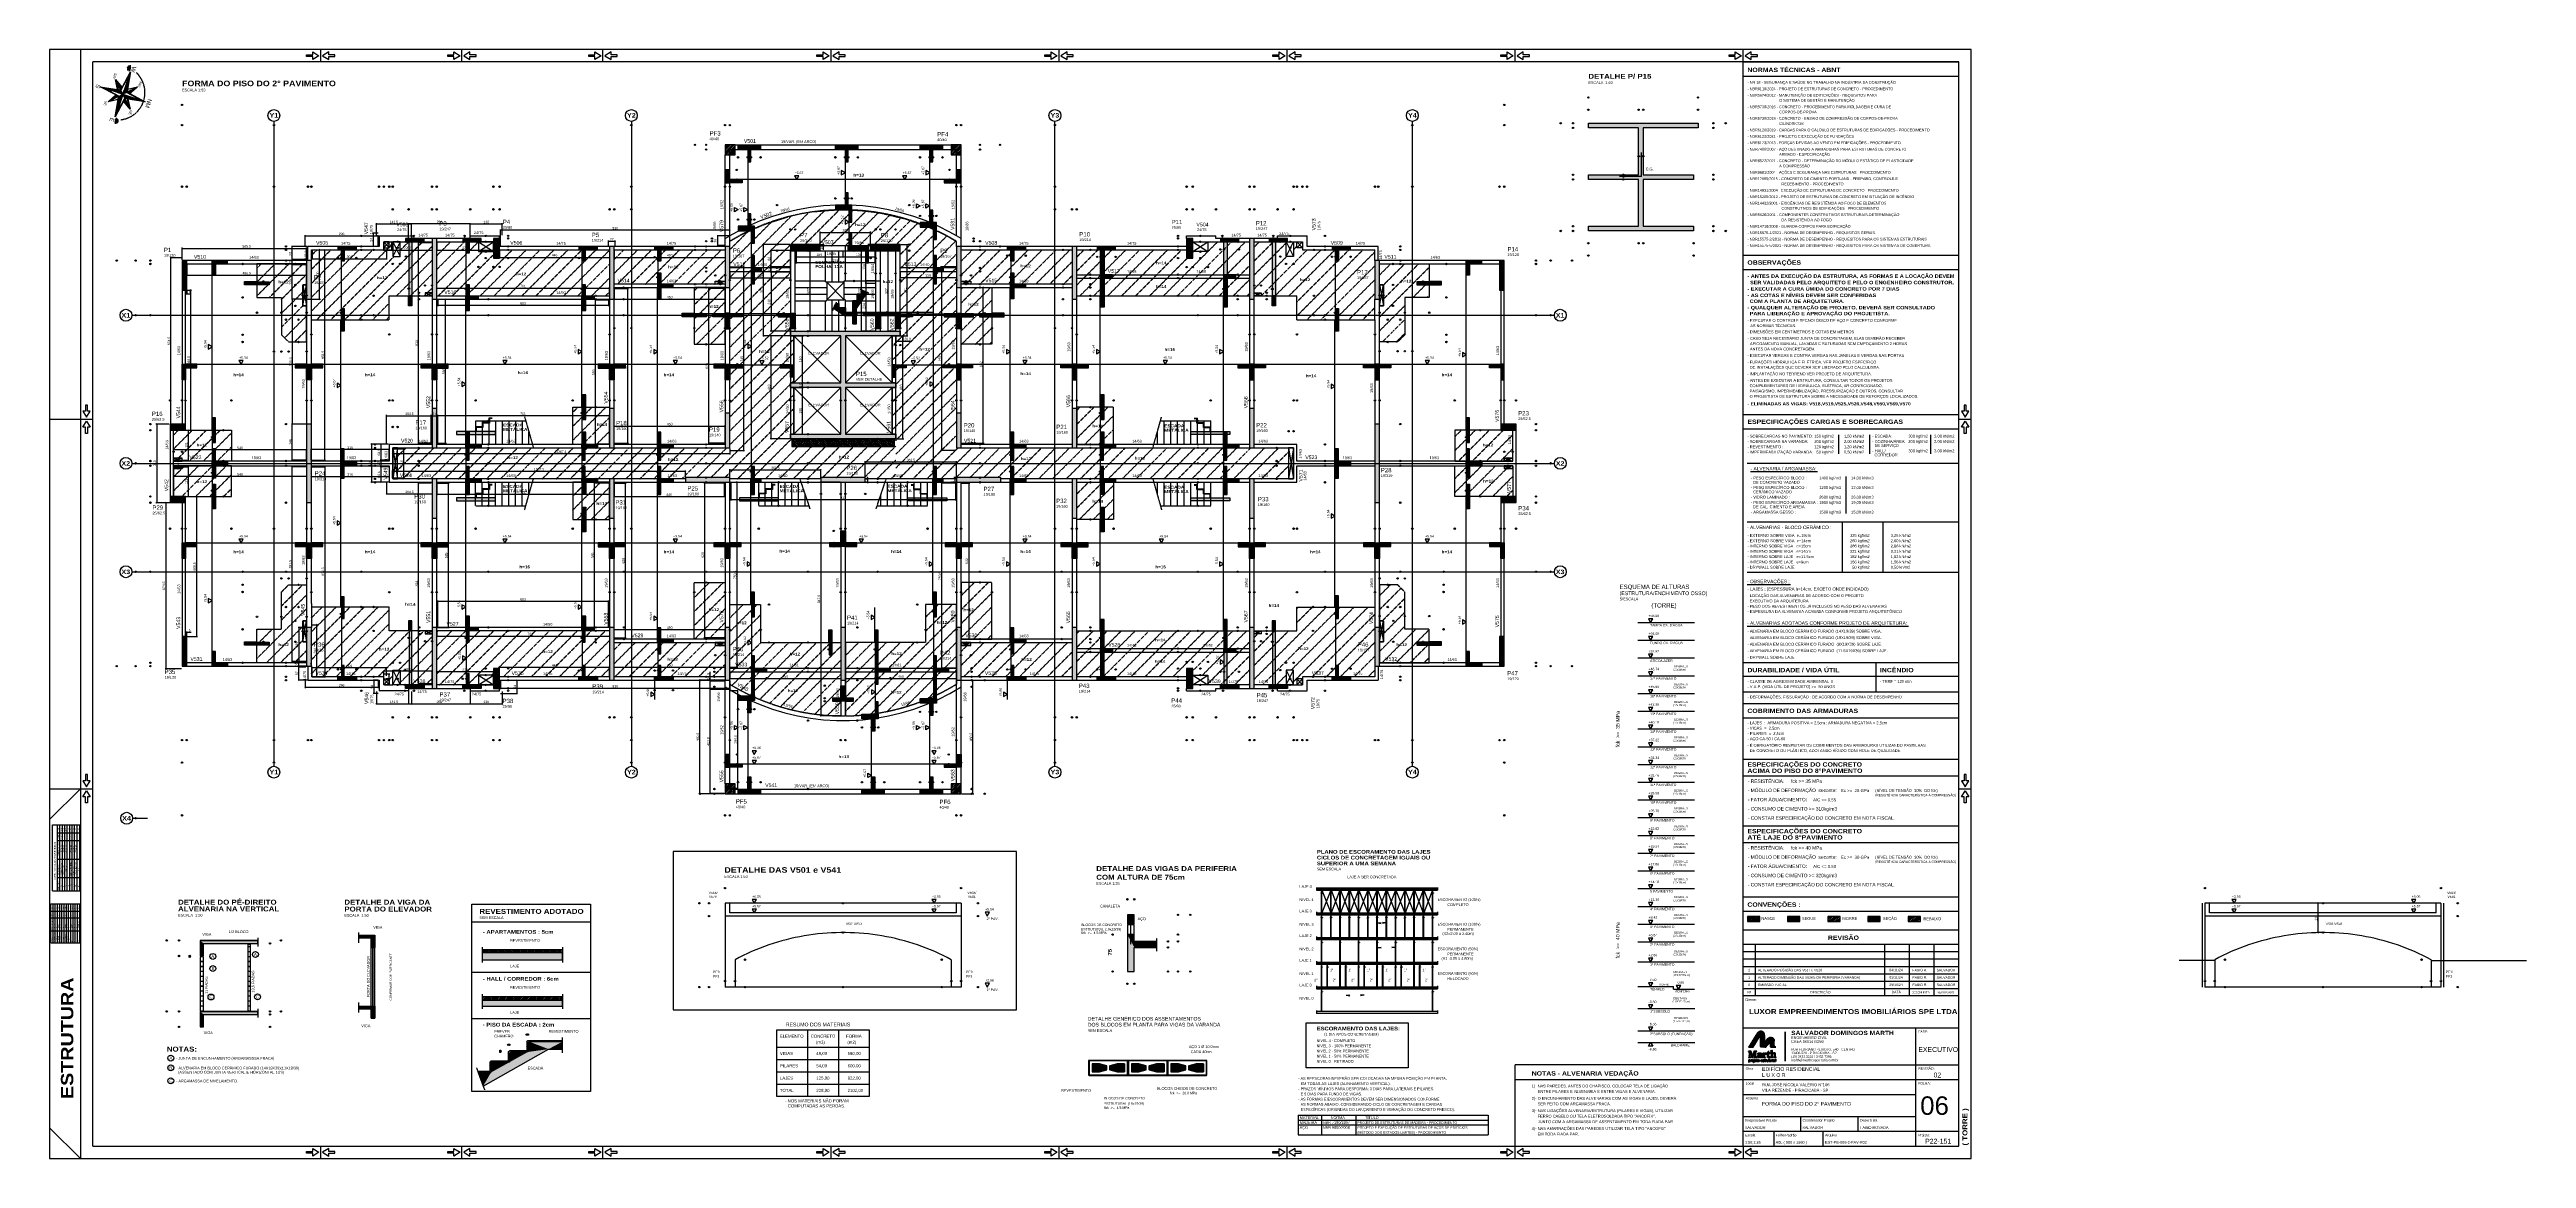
# Model space of a CAD drawing. Extents: x -15895 to 12929, y -2522 to 15173.
# Drawn here: x -15895 to -5847, y 10673 to 15173 of the extents above; entities that cross this region are included whole.
import ezdxf

# ---------------------------------------------------------------- set-up
doc = ezdxf.new("R2010")
doc.units = 0
doc.header["$PDMODE"] = 35
doc.header["$PDSIZE"] = -10
for name, pattern in [('ESTILO_TQS_0001', [1, 0.7, -0.3]), ('ESTILO_TQS_0002', [0.4, 0.1, -0.3]), ('ESTILO_TQS_0006', [0.3, 0.2, -0.1]), ('ESTILO_TQS_0007', [2.1, 1.5, -0.2, 0.2, -0.2])]:
    doc.linetypes.add(name, pattern=pattern)
for name, color, linetype in [('COTA', 241, 'Continuous'), ('MTH-108', 1, 'Continuous'), ('MTH-14', 2, 'Continuous'), ('MTH-179', 1, 'Continuous'), ('MTH-18', 1, 'Continuous'), ('MTH-201', 4, 'Continuous'), ('MTH-224', 4, 'Continuous'), ('MTH-226', 6, 'Continuous'), ('MTH-230', 1, 'Continuous'), ('MTH-231', 1, 'Continuous'), ('MTH-26', 1, 'Continuous'), ('MTH-CARIMBO-TXT1', 1, 'Continuous'), ('MTH-CARIMBO-TXT2', 1, 'Continuous'), ('MTH-CARIMBOEFORMATO', 1, 'Continuous'), ('MTH-DIM-PILAR', 3, 'Continuous'), ('MTH-DIM-VIGA', 3, 'Continuous'), ('MTH-EIXO-214', 4, 'Continuous'), ('MTH-EIXO-215', 1, 'Continuous'), ('MTH-EIXO-217', 8, 'Continuous'), ('MTH-FACE-VIGA', 7, 'Continuous'), ('MTH-HACHURA-PILAR', 1, 'Continuous'), ('MTH-LAJE-PRÉ', 16, 'Continuous'), ('MTH-LINHA-CORTE', 5, 'Continuous'), ('MTH-LINHA-SEÇÃO', 16, 'Continuous'), ('MTH-LINHAS-GERAIS', 7, 'Continuous'), ('MTH-MARGEM', 5, 'Continuous'), ('MTH-PILAR-MORRE', 5, 'Continuous'), ('MTH-PILAR-NASCE', 5, 'Continuous'), ('MTH-PILAR-SEGUE', 5, 'Continuous'), ('MTH-SIMB_COTA', 3, 'Continuous'), ('MTH-SOMBRA21', 150, 'Continuous'), ('MTH-SOMBRA25', 253, 'Continuous'), ('MTH-SOMBRA41', 88, 'Continuous'), ('MTH-TIT1-PILAR', 5, 'Continuous'), ('MTH-TIT1-VIGA', 5, 'Continuous'), ('MTH-TRACEJADO-216', 1, 'Continuous'), ('MTH-TXT', 4, 'Continuous'), ('MTH-TXT-NEGRITO', 5, 'Continuous'), ('MTH-TXT-NOTAS', 3, 'Continuous'), ('MTH-TXT2', 5, 'Continuous'), ('MTH-VIGA-INVERTIDA', 7, 'ESTILO_TQS_0002')]:
    doc.layers.add(name, color=color, linetype=linetype)
doc.styles.add('COTA TECNICA', font='techl___.ttf', dxfattribs={"height": 10})
doc.styles.add('TQS_ARIAL', font='arial.ttf')
doc.styles.add('TQS_ARIAL_BLACK', font='ariblk.ttf')
doc.dimstyles.new('PAINEL', dxfattribs={"dimtxt": 10, "dimasz": 3, "dimexe": 3, "dimexo": 3, "dimgap": 3, "dimtad": 1, "dimdec": 1, "dimzin": 12, "dimdsep": 46, "dimtxsty": 'COTA TECNICA', "dimblk1": 'OBLIQUE', "dimblk2": 'OBLIQUE', "dimsah": 1, "dimcen": 0.9, "dimclrd": 4, "dimclre": 4, "dimclrt": 240, "dimadec": 1, "dimazin": 3, "dimtfac": 1, "dimtdec": 1, "dimtmove": 0, "dimatfit": 3, "dimfxl": 1, "dimtolj": 1, "dimtzin": 12, "dimarcsym": 0})

# ---------------------------------------------------------------- blocks, each defined once
blk = doc.blocks.new('_Oblique')
at = {"color": 0, "linetype": 'ByBlock', "lineweight": -2}
blk.add_line((-0.5, -0.5), (0.5, 0.5), dxfattribs=at)
blk = doc.blocks.new('*D1881')
at = {"layer": 'COTA', "color": 4, "lineweight": -2, "transparency": 16777216}
for p, q in [((-14435, 14417), (-14423, 14417)), ((-14435, 14407), (-14423, 14407)), ((-14426, 14417), (-14426, 14407)), ((-14426, 14407), (-14426, 14388))]:
    blk.add_line(p, q, dxfattribs=at)
at = {"layer": 'Defpoints', "color": 0, "transparency": 16777216}
for p in [(-14438, 14417), (-14438, 14407), (-14426, 14407)]:
    blk.add_point(p, dxfattribs=at)
at = {"layer": 'COTA', "color": 4, "lineweight": -2, "transparency": 16777216, "xscale": 3, "yscale": 3, "zscale": 3}
for p, rotation in [((-14426, 14417), 90), ((-14426, 14407), 270)]:
    blk.add_blockref('_Oblique', p, dxfattribs=dict(at, rotation=rotation))
at = {"layer": 'COTA', "color": 240, "transparency": 16777216, "insert": (-14434, 14396), "char_height": 10, "attachment_point": 5, "rotation": 90, "style": 'COTA TECNICA'}
blk.add_mtext('\\A1;10', dxfattribs=at)
blk = doc.blocks.new('*D1882')
at = {"layer": 'COTA', "color": 4, "lineweight": -2, "transparency": 16777216}
for p, q in [((-14536, 14393), (-14505, 14393)), ((-14508, 14393), (-14508, 14360)), ((-14536, 14360), (-14505, 14360))]:
    blk.add_line(p, q, dxfattribs=at)
at = {"layer": 'Defpoints', "color": 0, "transparency": 16777216}
for p in [(-14539, 14393), (-14539, 14360), (-14508, 14360)]:
    blk.add_point(p, dxfattribs=at)
at = {"layer": 'COTA', "color": 4, "lineweight": -2, "transparency": 16777216, "xscale": 3, "yscale": 3, "zscale": 3}
for p, rotation in [((-14508, 14393), 90), ((-14508, 14360), 270)]:
    blk.add_blockref('_Oblique', p, dxfattribs=dict(at, rotation=rotation))
at = {"layer": 'COTA', "color": 240, "transparency": 16777216, "insert": (-14516, 14376), "char_height": 10, "attachment_point": 5, "rotation": 90, "style": 'COTA TECNICA'}
blk.add_mtext('\\A1;33', dxfattribs=at)
blk = doc.blocks.new('*D1883')
at = {"layer": 'COTA', "color": 4, "lineweight": -2, "transparency": 16777216}
for p, q in [((-14539, 14390), (-14539, 14356)), ((-14343, 14390), (-14343, 14356)), ((-14539, 14359), (-14343, 14359))]:
    blk.add_line(p, q, dxfattribs=at)
at = {"layer": 'Defpoints', "color": 0, "transparency": 16777216}
for p in [(-14539, 14393), (-14343, 14393), (-14343, 14359)]:
    blk.add_point(p, dxfattribs=at)
at = {"layer": 'COTA', "color": 4, "lineweight": -2, "transparency": 16777216, "xscale": 3, "yscale": 3, "zscale": 3, "rotation": 180}
blk.add_blockref('_Oblique', (-14539, 14359), dxfattribs=at)
at = {"layer": 'COTA', "color": 4, "lineweight": -2, "transparency": 16777216, "xscale": 3, "yscale": 3, "zscale": 3}
blk.add_blockref('_Oblique', (-14343, 14359), dxfattribs=at)
at = {"layer": 'COTA', "color": 240, "transparency": 16777216, "insert": (-14441, 14368), "char_height": 10, "attachment_point": 5, "style": 'COTA TECNICA'}
blk.add_mtext('\\A1;195.5', dxfattribs=at)
blk = doc.blocks.new('*D1884')
at = {"layer": 'COTA', "color": 4, "lineweight": -2, "transparency": 16777216}
for p, q in [((-14324, 14390), (-14324, 14356)), ((-14094, 14390), (-14094, 14356)), ((-14324, 14359), (-14094, 14359))]:
    blk.add_line(p, q, dxfattribs=at)
at = {"layer": 'Defpoints', "color": 0, "transparency": 16777216}
for p in [(-14324, 14393), (-14094, 14393), (-14094, 14359)]:
    blk.add_point(p, dxfattribs=at)
at = {"layer": 'COTA', "color": 4, "lineweight": -2, "transparency": 16777216, "xscale": 3, "yscale": 3, "zscale": 3, "rotation": 180}
blk.add_blockref('_Oblique', (-14324, 14359), dxfattribs=at)
at = {"layer": 'COTA', "color": 4, "lineweight": -2, "transparency": 16777216, "xscale": 3, "yscale": 3, "zscale": 3}
blk.add_blockref('_Oblique', (-14094, 14359), dxfattribs=at)
at = {"layer": 'COTA', "color": 240, "transparency": 16777216, "insert": (-14209, 14368), "char_height": 10, "attachment_point": 5, "style": 'COTA TECNICA'}
blk.add_mtext('\\A1;230', dxfattribs=at)
blk = doc.blocks.new('*D1885')
at = {"layer": 'COTA', "color": 4, "lineweight": -2, "transparency": 16777216}
for p, q in [((-14188, 14420), (-14188, 14468)), ((-14058, 14420), (-14058, 14468)), ((-14188, 14465), (-14058, 14465))]:
    blk.add_line(p, q, dxfattribs=at)
at = {"layer": 'Defpoints', "color": 0, "transparency": 16777216}
for p in [(-14188, 14417), (-14058, 14465), (-14058, 14417)]:
    blk.add_point(p, dxfattribs=at)
at = {"layer": 'COTA', "color": 4, "lineweight": -2, "transparency": 16777216, "xscale": 3, "yscale": 3, "zscale": 3, "rotation": 180}
blk.add_blockref('_Oblique', (-14188, 14465), dxfattribs=at)
at = {"layer": 'COTA', "color": 4, "lineweight": -2, "transparency": 16777216, "xscale": 3, "yscale": 3, "zscale": 3}
blk.add_blockref('_Oblique', (-14058, 14465), dxfattribs=at)
at = {"layer": 'COTA', "color": 240, "transparency": 16777216, "insert": (-14123, 14473), "char_height": 10, "attachment_point": 5, "style": 'COTA TECNICA'}
blk.add_mtext('\\A1;130', dxfattribs=at)
blk = doc.blocks.new('*D1886')
at = {"layer": 'COTA', "color": 4, "lineweight": -2, "transparency": 16777216}
for p, q in [((-14438, 14410), (-14438, 14468)), ((-14188, 14410), (-14188, 14468)), ((-14188, 14465), (-14438, 14465))]:
    blk.add_line(p, q, dxfattribs=at)
at = {"layer": 'Defpoints', "color": 0, "transparency": 16777216}
for p in [(-14438, 14465), (-14438, 14407), (-14188, 14407)]:
    blk.add_point(p, dxfattribs=at)
at = {"layer": 'COTA', "color": 4, "lineweight": -2, "transparency": 16777216, "xscale": 3, "yscale": 3, "zscale": 3, "rotation": 180}
blk.add_blockref('_Oblique', (-14438, 14465), dxfattribs=at)
at = {"layer": 'COTA', "color": 4, "lineweight": -2, "transparency": 16777216, "xscale": 3, "yscale": 3, "zscale": 3}
blk.add_blockref('_Oblique', (-14188, 14465), dxfattribs=at)
at = {"layer": 'COTA', "color": 240, "transparency": 16777216, "insert": (-14313, 14473), "char_height": 10, "attachment_point": 5, "style": 'COTA TECNICA'}
blk.add_mtext('\\A1;250', dxfattribs=at)
blk = doc.blocks.new('*D1887')
at = {"layer": 'COTA', "color": 4, "lineweight": -2, "transparency": 16777216}
for p, q in [((-14569, 14420), (-14569, 14468)), ((-14427, 14420), (-14427, 14468)), ((-14569, 14465), (-14427, 14465))]:
    blk.add_line(p, q, dxfattribs=at)
at = {"layer": 'Defpoints', "color": 0, "transparency": 16777216}
for p in [(-14569, 14417), (-14427, 14465), (-14427, 14417)]:
    blk.add_point(p, dxfattribs=at)
at = {"layer": 'COTA', "color": 4, "lineweight": -2, "transparency": 16777216, "xscale": 3, "yscale": 3, "zscale": 3, "rotation": 180}
blk.add_blockref('_Oblique', (-14569, 14465), dxfattribs=at)
at = {"layer": 'COTA', "color": 4, "lineweight": -2, "transparency": 16777216, "xscale": 3, "yscale": 3, "zscale": 3}
blk.add_blockref('_Oblique', (-14427, 14465), dxfattribs=at)
at = {"layer": 'COTA', "color": 240, "transparency": 16777216, "insert": (-14498, 14473), "char_height": 10, "attachment_point": 5, "style": 'COTA TECNICA'}
blk.add_mtext('\\A1;141.5', dxfattribs=at)
blk = doc.blocks.new('*D1888')
at = {"layer": 'COTA', "color": 4, "lineweight": -2, "transparency": 16777216}
for p, q in [((-14561, 14428), (-14585, 14428)), ((-14561, 14374), (-14585, 14374)), ((-14582, 14428), (-14582, 14374))]:
    blk.add_line(p, q, dxfattribs=at)
at = {"layer": 'Defpoints', "color": 0, "transparency": 16777216}
for p in [(-14582, 14374), (-14558, 14428), (-14558, 14374)]:
    blk.add_point(p, dxfattribs=at)
at = {"layer": 'COTA', "color": 4, "lineweight": -2, "transparency": 16777216, "xscale": 3, "yscale": 3, "zscale": 3}
for p, rotation in [((-14582, 14428), 90), ((-14582, 14374), 270)]:
    blk.add_blockref('_Oblique', p, dxfattribs=dict(at, rotation=rotation))
at = {"layer": 'COTA', "color": 240, "transparency": 16777216, "insert": (-14590, 14401), "char_height": 10, "attachment_point": 5, "rotation": 90, "style": 'COTA TECNICA'}
blk.add_mtext('\\A1;54', dxfattribs=at)
blk = doc.blocks.new('*D1889')
at = {"layer": 'COTA', "color": 4, "lineweight": -2, "transparency": 16777216}
for p, q in [((-14829, 14357), (-14829, 14321)), ((-14829, 14324), (-14528, 14324)), ((-14528, 14357), (-14528, 14321))]:
    blk.add_line(p, q, dxfattribs=at)
at = {"layer": 'Defpoints', "color": 0, "transparency": 16777216}
for p in [(-14829, 14360), (-14528, 14360), (-14528, 14324)]:
    blk.add_point(p, dxfattribs=at)
at = {"layer": 'COTA', "color": 4, "lineweight": -2, "transparency": 16777216, "xscale": 3, "yscale": 3, "zscale": 3, "rotation": 180}
blk.add_blockref('_Oblique', (-14829, 14324), dxfattribs=at)
at = {"layer": 'COTA', "color": 4, "lineweight": -2, "transparency": 16777216, "xscale": 3, "yscale": 3, "zscale": 3}
blk.add_blockref('_Oblique', (-14528, 14324), dxfattribs=at)
at = {"layer": 'COTA', "color": 240, "transparency": 16777216, "insert": (-14678, 14332), "char_height": 10, "attachment_point": 5, "style": 'COTA TECNICA'}
blk.add_mtext('\\A1;301', dxfattribs=at)
blk = doc.blocks.new('*D1890')
at = {"layer": 'COTA', "color": 4, "lineweight": -2, "transparency": 16777216}
for p, q in [((-14858, 14377), (-14858, 14420)), ((-14858, 14417), (-14562, 14417)), ((-14562, 14377), (-14562, 14420))]:
    blk.add_line(p, q, dxfattribs=at)
at = {"layer": 'Defpoints', "color": 0, "transparency": 16777216}
for p in [(-14858, 14374), (-14562, 14417), (-14562, 14374)]:
    blk.add_point(p, dxfattribs=at)
at = {"layer": 'COTA', "color": 4, "lineweight": -2, "transparency": 16777216, "xscale": 3, "yscale": 3, "zscale": 3, "rotation": 180}
blk.add_blockref('_Oblique', (-14858, 14417), dxfattribs=at)
at = {"layer": 'COTA', "color": 4, "lineweight": -2, "transparency": 16777216, "xscale": 3, "yscale": 3, "zscale": 3}
blk.add_blockref('_Oblique', (-14562, 14417), dxfattribs=at)
at = {"layer": 'COTA', "color": 240, "transparency": 16777216, "insert": (-14710, 14425), "char_height": 10, "attachment_point": 5, "style": 'COTA TECNICA'}
blk.add_mtext('\\A1;296', dxfattribs=at)
blk = doc.blocks.new('*D1891')
at = {"layer": 'COTA', "color": 4, "lineweight": -2, "transparency": 16777216}
for p, q in [((-14858, 12611), (-14858, 12582)), ((-14858, 12585), (-14562, 12585)), ((-14562, 12611), (-14562, 12582))]:
    blk.add_line(p, q, dxfattribs=at)
at = {"layer": 'Defpoints', "color": 0, "transparency": 16777216}
for p in [(-14858, 12614), (-14562, 12614), (-14562, 12585)]:
    blk.add_point(p, dxfattribs=at)
at = {"layer": 'COTA', "color": 4, "lineweight": -2, "transparency": 16777216, "xscale": 3, "yscale": 3, "zscale": 3, "rotation": 180}
blk.add_blockref('_Oblique', (-14858, 12585), dxfattribs=at)
at = {"layer": 'COTA', "color": 4, "lineweight": -2, "transparency": 16777216, "xscale": 3, "yscale": 3, "zscale": 3}
blk.add_blockref('_Oblique', (-14562, 12585), dxfattribs=at)
at = {"layer": 'COTA', "color": 240, "transparency": 16777216, "insert": (-14710, 12593), "char_height": 10, "attachment_point": 5, "style": 'COTA TECNICA'}
blk.add_mtext('\\A1;296', dxfattribs=at)
blk = doc.blocks.new('*D1892')
at = {"layer": 'COTA', "color": 4, "lineweight": -2, "transparency": 16777216}
for p, q in [((-14829, 12631), (-14829, 12667)), ((-14528, 12664), (-14829, 12664)), ((-14528, 12631), (-14528, 12667))]:
    blk.add_line(p, q, dxfattribs=at)
at = {"layer": 'Defpoints', "color": 0, "transparency": 16777216}
for p in [(-14829, 12664), (-14829, 12628), (-14528, 12628)]:
    blk.add_point(p, dxfattribs=at)
at = {"layer": 'COTA', "color": 4, "lineweight": -2, "transparency": 16777216, "xscale": 3, "yscale": 3, "zscale": 3, "rotation": 180}
blk.add_blockref('_Oblique', (-14829, 12664), dxfattribs=at)
at = {"layer": 'COTA', "color": 4, "lineweight": -2, "transparency": 16777216, "xscale": 3, "yscale": 3, "zscale": 3}
blk.add_blockref('_Oblique', (-14528, 12664), dxfattribs=at)
at = {"layer": 'COTA', "color": 240, "transparency": 16777216, "insert": (-14678, 12672), "char_height": 10, "attachment_point": 5, "style": 'COTA TECNICA'}
blk.add_mtext('\\A1;301', dxfattribs=at)
blk = doc.blocks.new('*D1893')
at = {"layer": 'COTA', "color": 4, "lineweight": -2, "transparency": 16777216}
for p, q in [((-14069, 14357), (-14069, 14326)), ((-14069, 14329), (-13623, 14329)), ((-13623, 14357), (-13623, 14326))]:
    blk.add_line(p, q, dxfattribs=at)
at = {"layer": 'Defpoints', "color": 0, "transparency": 16777216}
for p in [(-14069, 14360), (-13623, 14360), (-13623, 14329)]:
    blk.add_point(p, dxfattribs=at)
at = {"layer": 'COTA', "color": 4, "lineweight": -2, "transparency": 16777216, "xscale": 3, "yscale": 3, "zscale": 3, "rotation": 180}
blk.add_blockref('_Oblique', (-14069, 14329), dxfattribs=at)
at = {"layer": 'COTA', "color": 4, "lineweight": -2, "transparency": 16777216, "xscale": 3, "yscale": 3, "zscale": 3}
blk.add_blockref('_Oblique', (-13623, 14329), dxfattribs=at)
at = {"layer": 'COTA', "color": 240, "transparency": 16777216, "insert": (-13846, 14338), "char_height": 10, "attachment_point": 5, "style": 'COTA TECNICA'}
blk.add_mtext('\\A1;446', dxfattribs=at)
blk = doc.blocks.new('*D1895')
at = {"layer": 'COTA', "color": 4, "lineweight": -2, "transparency": 16777216}
for p, q in [((-13627, 14377), (-13627, 14398)), ((-13627, 14395), (-13600, 14395)), ((-13600, 14377), (-13600, 14398))]:
    blk.add_line(p, q, dxfattribs=at)
at = {"layer": 'Defpoints', "color": 0, "transparency": 16777216}
for p in [(-13627, 14374), (-13600, 14395), (-13600, 14374)]:
    blk.add_point(p, dxfattribs=at)
at = {"layer": 'COTA', "color": 4, "lineweight": -2, "transparency": 16777216, "xscale": 3, "yscale": 3, "zscale": 3, "rotation": 180}
blk.add_blockref('_Oblique', (-13627, 14395), dxfattribs=at)
at = {"layer": 'COTA', "color": 4, "lineweight": -2, "transparency": 16777216, "xscale": 3, "yscale": 3, "zscale": 3}
blk.add_blockref('_Oblique', (-13600, 14395), dxfattribs=at)
at = {"layer": 'COTA', "color": 240, "transparency": 16777216, "insert": (-13614, 14403), "char_height": 10, "attachment_point": 5, "style": 'COTA TECNICA'}
blk.add_mtext('\\A1;27', dxfattribs=at)
blk = doc.blocks.new('*D1896')
at = {"layer": 'COTA', "color": 4, "lineweight": -2, "transparency": 16777216}
for p, q in [((-13604, 14357), (-13604, 14326)), ((-13604, 14329), (-13154, 14329)), ((-13154, 14357), (-13154, 14326))]:
    blk.add_line(p, q, dxfattribs=at)
at = {"layer": 'Defpoints', "color": 0, "transparency": 16777216}
for p in [(-13604, 14360), (-13154, 14360), (-13154, 14329)]:
    blk.add_point(p, dxfattribs=at)
at = {"layer": 'COTA', "color": 4, "lineweight": -2, "transparency": 16777216, "xscale": 3, "yscale": 3, "zscale": 3, "rotation": 180}
blk.add_blockref('_Oblique', (-13604, 14329), dxfattribs=at)
at = {"layer": 'COTA', "color": 4, "lineweight": -2, "transparency": 16777216, "xscale": 3, "yscale": 3, "zscale": 3}
blk.add_blockref('_Oblique', (-13154, 14329), dxfattribs=at)
at = {"layer": 'COTA', "color": 240, "transparency": 16777216, "insert": (-13379, 14338), "char_height": 10, "attachment_point": 5, "style": 'COTA TECNICA'}
blk.add_mtext('\\A1;450', dxfattribs=at)
blk = doc.blocks.new('*D1897')
at = {"layer": 'COTA', "color": 4, "lineweight": -2, "transparency": 16777216}
for p, q in [((-14065, 14377), (-14065, 14443)), ((-13135, 14440), (-14065, 14440)), ((-13135, 14377), (-13135, 14443))]:
    blk.add_line(p, q, dxfattribs=at)
at = {"layer": 'Defpoints', "color": 0, "transparency": 16777216}
for p in [(-14065, 14440), (-14065, 14374), (-13135, 14374)]:
    blk.add_point(p, dxfattribs=at)
at = {"layer": 'COTA', "color": 4, "lineweight": -2, "transparency": 16777216, "xscale": 3, "yscale": 3, "zscale": 3, "rotation": 180}
blk.add_blockref('_Oblique', (-14065, 14440), dxfattribs=at)
at = {"layer": 'COTA', "color": 4, "lineweight": -2, "transparency": 16777216, "xscale": 3, "yscale": 3, "zscale": 3}
blk.add_blockref('_Oblique', (-13135, 14440), dxfattribs=at)
at = {"layer": 'COTA', "color": 240, "transparency": 16777216, "insert": (-13600, 14448), "char_height": 10, "attachment_point": 5, "style": 'COTA TECNICA'}
blk.add_mtext('\\A1;930', dxfattribs=at)
blk = doc.blocks.new('*D1898')
at = {"layer": 'COTA', "color": 4, "lineweight": -2, "transparency": 16777216}
for p, q in [((-15357, 14320), (-15357, 14369)), ((-14852, 14320), (-14852, 14369)), ((-15357, 14366), (-14852, 14366))]:
    blk.add_line(p, q, dxfattribs=at)
at = {"layer": 'Defpoints', "color": 0, "transparency": 16777216}
for p in [(-15357, 14317), (-14852, 14366), (-14852, 14317)]:
    blk.add_point(p, dxfattribs=at)
at = {"layer": 'COTA', "color": 4, "lineweight": -2, "transparency": 16777216, "xscale": 3, "yscale": 3, "zscale": 3, "rotation": 180}
blk.add_blockref('_Oblique', (-15357, 14366), dxfattribs=at)
at = {"layer": 'COTA', "color": 4, "lineweight": -2, "transparency": 16777216, "xscale": 3, "yscale": 3, "zscale": 3}
blk.add_blockref('_Oblique', (-14852, 14366), dxfattribs=at)
at = {"layer": 'COTA', "color": 240, "transparency": 16777216, "insert": (-15095, 14374), "char_height": 10, "attachment_point": 5, "style": 'COTA TECNICA'}
blk.add_mtext('\\A1;505.5', dxfattribs=at)
blk = doc.blocks.new('*D1899')
at = {"layer": 'COTA', "color": 4, "lineweight": -2, "transparency": 16777216}
for p, q in [((-15338, 14300), (-15338, 14254)), ((-14852, 14300), (-14852, 14254)), ((-15338, 14257), (-14852, 14257))]:
    blk.add_line(p, q, dxfattribs=at)
at = {"layer": 'Defpoints', "color": 0, "transparency": 16777216}
for p in [(-15338, 14303), (-14852, 14303), (-14852, 14257)]:
    blk.add_point(p, dxfattribs=at)
at = {"layer": 'COTA', "color": 4, "lineweight": -2, "transparency": 16777216, "xscale": 3, "yscale": 3, "zscale": 3, "rotation": 180}
blk.add_blockref('_Oblique', (-15338, 14257), dxfattribs=at)
at = {"layer": 'COTA', "color": 4, "lineweight": -2, "transparency": 16777216, "xscale": 3, "yscale": 3, "zscale": 3}
blk.add_blockref('_Oblique', (-14852, 14257), dxfattribs=at)
at = {"layer": 'COTA', "color": 240, "transparency": 16777216, "insert": (-15095, 14265), "char_height": 10, "attachment_point": 5, "style": 'COTA TECNICA'}
blk.add_mtext('\\A1;486.5', dxfattribs=at)
blk = doc.blocks.new('*D1900')
at = {"layer": 'COTA', "color": 4, "lineweight": -2, "transparency": 16777216}
for p, q in [((-12677, 14354), (-12677, 14329)), ((-12677, 14332), (-12547, 14332)), ((-12547, 14354), (-12547, 14329))]:
    blk.add_line(p, q, dxfattribs=at)
at = {"layer": 'Defpoints', "color": 0, "transparency": 16777216}
for p in [(-12677, 14357), (-12547, 14357), (-12547, 14332)]:
    blk.add_point(p, dxfattribs=at)
at = {"layer": 'COTA', "color": 4, "lineweight": -2, "transparency": 16777216, "xscale": 3, "yscale": 3, "zscale": 3, "rotation": 180}
blk.add_blockref('_Oblique', (-12677, 14332), dxfattribs=at)
at = {"layer": 'COTA', "color": 4, "lineweight": -2, "transparency": 16777216, "xscale": 3, "yscale": 3, "zscale": 3}
blk.add_blockref('_Oblique', (-12547, 14332), dxfattribs=at)
at = {"layer": 'COTA', "color": 240, "transparency": 16777216, "insert": (-12612, 14340), "char_height": 10, "attachment_point": 5, "style": 'COTA TECNICA'}
blk.add_mtext('\\A1;130', dxfattribs=at)
blk = doc.blocks.new('*D1901')
at = {"layer": 'COTA', "color": 4, "lineweight": -2, "transparency": 16777216}
for p, q in [((-12866, 14354), (-12866, 14329)), ((-12866, 14332), (-12677, 14332)), ((-12677, 14354), (-12677, 14329))]:
    blk.add_line(p, q, dxfattribs=at)
at = {"layer": 'Defpoints', "color": 0, "transparency": 16777216}
for p in [(-12866, 14357), (-12677, 14357), (-12677, 14332)]:
    blk.add_point(p, dxfattribs=at)
at = {"layer": 'COTA', "color": 4, "lineweight": -2, "transparency": 16777216, "xscale": 3, "yscale": 3, "zscale": 3, "rotation": 180}
blk.add_blockref('_Oblique', (-12866, 14332), dxfattribs=at)
at = {"layer": 'COTA', "color": 4, "lineweight": -2, "transparency": 16777216, "xscale": 3, "yscale": 3, "zscale": 3}
blk.add_blockref('_Oblique', (-12677, 14332), dxfattribs=at)
at = {"layer": 'COTA', "color": 240, "transparency": 16777216, "insert": (-12772, 14340), "char_height": 10, "attachment_point": 5, "style": 'COTA TECNICA'}
blk.add_mtext('\\A1;189', dxfattribs=at)
blk = doc.blocks.new('*D1902')
at = {"layer": 'COTA', "color": 4, "lineweight": -2, "transparency": 16777216}
for p, q in [((-12866, 14354), (-12866, 14305)), ((-12547, 14308), (-12866, 14308)), ((-12547, 14354), (-12547, 14305))]:
    blk.add_line(p, q, dxfattribs=at)
at = {"layer": 'Defpoints', "color": 0, "transparency": 16777216}
for p in [(-12866, 14357), (-12866, 14308), (-12547, 14357)]:
    blk.add_point(p, dxfattribs=at)
at = {"layer": 'COTA', "color": 4, "lineweight": -2, "transparency": 16777216, "xscale": 3, "yscale": 3, "zscale": 3, "rotation": 180}
blk.add_blockref('_Oblique', (-12866, 14308), dxfattribs=at)
at = {"layer": 'COTA', "color": 4, "lineweight": -2, "transparency": 16777216, "xscale": 3, "yscale": 3, "zscale": 3}
blk.add_blockref('_Oblique', (-12547, 14308), dxfattribs=at)
at = {"layer": 'COTA', "color": 240, "transparency": 16777216, "insert": (-12707, 14316), "char_height": 10, "attachment_point": 5, "style": 'COTA TECNICA'}
blk.add_mtext('\\A1;319', dxfattribs=at)
blk = doc.blocks.new('*D1903')
at = {"layer": 'COTA', "color": 4, "lineweight": -2, "transparency": 16777216}
for p, q in [((-12769, 14379), (-12769, 14434)), ((-12769, 14431), (-12564, 14431)), ((-12564, 14379), (-12564, 14434))]:
    blk.add_line(p, q, dxfattribs=at)
at = {"layer": 'Defpoints', "color": 0, "transparency": 16777216}
for p in [(-12769, 14376), (-12564, 14431), (-12564, 14376)]:
    blk.add_point(p, dxfattribs=at)
at = {"layer": 'COTA', "color": 4, "lineweight": -2, "transparency": 16777216, "xscale": 3, "yscale": 3, "zscale": 3, "rotation": 180}
blk.add_blockref('_Oblique', (-12769, 14431), dxfattribs=at)
at = {"layer": 'COTA', "color": 4, "lineweight": -2, "transparency": 16777216, "xscale": 3, "yscale": 3, "zscale": 3}
blk.add_blockref('_Oblique', (-12564, 14431), dxfattribs=at)
at = {"layer": 'COTA', "color": 240, "transparency": 16777216, "insert": (-12667, 14439), "char_height": 10, "attachment_point": 5, "style": 'COTA TECNICA'}
blk.add_mtext('\\A1;205', dxfattribs=at)
blk = doc.blocks.new('*D1904')
at = {"layer": 'COTA', "color": 4, "lineweight": -2, "transparency": 16777216}
for p, q in [((-12766, 14382), (-12753, 14382)), ((-12766, 14376), (-12753, 14376)), ((-12756, 14382), (-12756, 14376)), ((-12756, 14376), (-12756, 14360))]:
    blk.add_line(p, q, dxfattribs=at)
at = {"layer": 'Defpoints', "color": 0, "transparency": 16777216}
for p in [(-12769, 14382), (-12769, 14376), (-12756, 14376)]:
    blk.add_point(p, dxfattribs=at)
at = {"layer": 'COTA', "color": 4, "lineweight": -2, "transparency": 16777216, "xscale": 3, "yscale": 3, "zscale": 3}
for p, rotation in [((-12756, 14382), 90), ((-12756, 14376), 270)]:
    blk.add_blockref('_Oblique', p, dxfattribs=dict(at, rotation=rotation))
at = {"layer": 'COTA', "color": 240, "transparency": 16777216, "insert": (-12764, 14366), "char_height": 10, "attachment_point": 5, "rotation": 90, "style": 'COTA TECNICA'}
blk.add_mtext('\\A1;6', dxfattribs=at)
blk = doc.blocks.new('*D1905')
at = {"layer": 'COTA', "color": 4, "lineweight": -2, "transparency": 16777216}
for p, q in [((-12567, 14382), (-12576, 14382)), ((-12567, 14376), (-12576, 14376)), ((-12573, 14382), (-12573, 14376)), ((-12573, 14376), (-12573, 14360))]:
    blk.add_line(p, q, dxfattribs=at)
at = {"layer": 'Defpoints', "color": 0, "transparency": 16777216}
for p in [(-12573, 14376), (-12564, 14382), (-12564, 14376)]:
    blk.add_point(p, dxfattribs=at)
at = {"layer": 'COTA', "color": 4, "lineweight": -2, "transparency": 16777216, "xscale": 3, "yscale": 3, "zscale": 3}
for p, rotation in [((-12573, 14382), 90), ((-12573, 14376), 270)]:
    blk.add_blockref('_Oblique', p, dxfattribs=dict(at, rotation=rotation))
at = {"layer": 'COTA', "color": 240, "transparency": 16777216, "insert": (-12581, 14366), "char_height": 10, "attachment_point": 5, "rotation": 90, "style": 'COTA TECNICA'}
blk.add_mtext('\\A1;6', dxfattribs=at)
blk = doc.blocks.new('*D1906')
at = {"layer": 'COTA', "color": 4, "lineweight": -2, "transparency": 16777216}
for p, q in [((-13135, 14270), (-13135, 14243)), ((-12889, 14270), (-12889, 14243)), ((-13135, 14246), (-12889, 14246))]:
    blk.add_line(p, q, dxfattribs=at)
at = {"layer": 'Defpoints', "color": 0, "transparency": 16777216}
for p in [(-13135, 14273), (-12889, 14273), (-12889, 14246)]:
    blk.add_point(p, dxfattribs=at)
at = {"layer": 'COTA', "color": 4, "lineweight": -2, "transparency": 16777216, "xscale": 3, "yscale": 3, "zscale": 3, "rotation": 180}
blk.add_blockref('_Oblique', (-13135, 14246), dxfattribs=at)
at = {"layer": 'COTA', "color": 4, "lineweight": -2, "transparency": 16777216, "xscale": 3, "yscale": 3, "zscale": 3}
blk.add_blockref('_Oblique', (-12889, 14246), dxfattribs=at)
at = {"layer": 'COTA', "color": 240, "transparency": 16777216, "insert": (-13012, 14254), "char_height": 10, "attachment_point": 5, "style": 'COTA TECNICA'}
blk.add_mtext('\\A1;246', dxfattribs=at)
blk = doc.blocks.new('*D1907')
at = {"layer": 'COTA', "color": 4, "lineweight": -2, "transparency": 16777216}
for p, q in [((-12444, 14270), (-12444, 14245)), ((-12216, 14270), (-12216, 14245)), ((-12444, 14248), (-12216, 14248))]:
    blk.add_line(p, q, dxfattribs=at)
at = {"layer": 'Defpoints', "color": 0, "transparency": 16777216}
for p in [(-12444, 14273), (-12216, 14273), (-12216, 14248)]:
    blk.add_point(p, dxfattribs=at)
at = {"layer": 'COTA', "color": 4, "lineweight": -2, "transparency": 16777216, "xscale": 3, "yscale": 3, "zscale": 3, "rotation": 180}
blk.add_blockref('_Oblique', (-12444, 14248), dxfattribs=at)
at = {"layer": 'COTA', "color": 4, "lineweight": -2, "transparency": 16777216, "xscale": 3, "yscale": 3, "zscale": 3}
blk.add_blockref('_Oblique', (-12216, 14248), dxfattribs=at)
at = {"layer": 'COTA', "color": 240, "transparency": 16777216, "insert": (-12330, 14256), "char_height": 10, "attachment_point": 5, "style": 'COTA TECNICA'}
blk.add_mtext('\\A1;228', dxfattribs=at)
blk = doc.blocks.new('*D1908')
at = {"layer": 'COTA', "color": 4, "lineweight": -2, "transparency": 16777216}
for p, q in [((-13604, 14204), (-13604, 14157)), ((-13154, 14204), (-13154, 14157)), ((-13604, 14160), (-13154, 14160))]:
    blk.add_line(p, q, dxfattribs=at)
at = {"layer": 'Defpoints', "color": 0, "transparency": 16777216}
for p in [(-13604, 14207), (-13154, 14207), (-13154, 14160)]:
    blk.add_point(p, dxfattribs=at)
at = {"layer": 'COTA', "color": 4, "lineweight": -2, "transparency": 16777216, "xscale": 3, "yscale": 3, "zscale": 3, "rotation": 180}
blk.add_blockref('_Oblique', (-13604, 14160), dxfattribs=at)
at = {"layer": 'COTA', "color": 4, "lineweight": -2, "transparency": 16777216, "xscale": 3, "yscale": 3, "zscale": 3}
blk.add_blockref('_Oblique', (-13154, 14160), dxfattribs=at)
at = {"layer": 'COTA', "color": 240, "transparency": 16777216, "insert": (-13379, 14168), "char_height": 10, "attachment_point": 5, "style": 'COTA TECNICA'}
blk.add_mtext('\\A1;450', dxfattribs=at)
blk = doc.blocks.new('*D1909')
at = {"layer": 'COTA', "color": 4, "lineweight": -2, "transparency": 16777216}
for p, q in [((-14320, 14157), (-14320, 14132)), ((-14320, 14135), (-13627, 14135)), ((-13627, 14157), (-13627, 14132))]:
    blk.add_line(p, q, dxfattribs=at)
at = {"layer": 'Defpoints', "color": 0, "transparency": 16777216}
for p in [(-14320, 14160), (-13627, 14160), (-13627, 14135)]:
    blk.add_point(p, dxfattribs=at)
at = {"layer": 'COTA', "color": 4, "lineweight": -2, "transparency": 16777216, "xscale": 3, "yscale": 3, "zscale": 3, "rotation": 180}
blk.add_blockref('_Oblique', (-14320, 14135), dxfattribs=at)
at = {"layer": 'COTA', "color": 4, "lineweight": -2, "transparency": 16777216, "xscale": 3, "yscale": 3, "zscale": 3}
blk.add_blockref('_Oblique', (-13627, 14135), dxfattribs=at)
at = {"layer": 'COTA', "color": 240, "transparency": 16777216, "insert": (-13974, 14143), "char_height": 10, "attachment_point": 5, "style": 'COTA TECNICA'}
blk.add_mtext('\\A1;693', dxfattribs=at)
blk = doc.blocks.new('*D1910')
at = {"layer": 'COTA', "color": 4, "lineweight": -2, "transparency": 16777216}
for p, q in [((-14503, 13553), (-14503, 13530)), ((-14503, 13533), (-13135, 13533)), ((-13135, 13554), (-13135, 13530))]:
    blk.add_line(p, q, dxfattribs=at)
at = {"layer": 'Defpoints', "color": 0, "transparency": 16777216}
for p in [(-14503, 13556), (-13135, 13557), (-13135, 13533)]:
    blk.add_point(p, dxfattribs=at)
at = {"layer": 'COTA', "color": 4, "lineweight": -2, "transparency": 16777216, "xscale": 3, "yscale": 3, "zscale": 3, "rotation": 180}
blk.add_blockref('_Oblique', (-14503, 13533), dxfattribs=at)
at = {"layer": 'COTA', "color": 4, "lineweight": -2, "transparency": 16777216, "xscale": 3, "yscale": 3, "zscale": 3}
blk.add_blockref('_Oblique', (-13135, 13533), dxfattribs=at)
at = {"layer": 'COTA', "color": 240, "transparency": 16777216, "insert": (-13819, 13541), "char_height": 10, "attachment_point": 5, "style": 'COTA TECNICA'}
blk.add_mtext('\\A1;1367.4', dxfattribs=at)
blk = doc.blocks.new('*D1911')
at = {"layer": 'COTA', "color": 4, "lineweight": -2, "transparency": 16777216}
for p, q in [((-13604, 13574), (-13604, 13648)), ((-13604, 13645), (-13154, 13645)), ((-13154, 13574), (-13154, 13648))]:
    blk.add_line(p, q, dxfattribs=at)
at = {"layer": 'Defpoints', "color": 0, "transparency": 16777216}
for p in [(-13604, 13571), (-13154, 13645), (-13154, 13571)]:
    blk.add_point(p, dxfattribs=at)
at = {"layer": 'COTA', "color": 4, "lineweight": -2, "transparency": 16777216, "xscale": 3, "yscale": 3, "zscale": 3, "rotation": 180}
blk.add_blockref('_Oblique', (-13604, 13645), dxfattribs=at)
at = {"layer": 'COTA', "color": 4, "lineweight": -2, "transparency": 16777216, "xscale": 3, "yscale": 3, "zscale": 3}
blk.add_blockref('_Oblique', (-13154, 13645), dxfattribs=at)
at = {"layer": 'COTA', "color": 240, "transparency": 16777216, "insert": (-13379, 13653), "char_height": 10, "attachment_point": 5, "style": 'COTA TECNICA'}
blk.add_mtext('\\A1;450', dxfattribs=at)
blk = doc.blocks.new('*D1912')
at = {"layer": 'COTA', "color": 4, "lineweight": -2, "transparency": 16777216}
for p, q in [((-14324, 13574), (-14324, 13691)), ((-14324, 13688), (-13623, 13688)), ((-13623, 13574), (-13623, 13691))]:
    blk.add_line(p, q, dxfattribs=at)
at = {"layer": 'Defpoints', "color": 0, "transparency": 16777216}
for p in [(-13623, 13688), (-14324, 13571), (-13623, 13571)]:
    blk.add_point(p, dxfattribs=at)
at = {"layer": 'COTA', "color": 4, "lineweight": -2, "transparency": 16777216, "xscale": 3, "yscale": 3, "zscale": 3, "rotation": 180}
blk.add_blockref('_Oblique', (-14324, 13688), dxfattribs=at)
at = {"layer": 'COTA', "color": 4, "lineweight": -2, "transparency": 16777216, "xscale": 3, "yscale": 3, "zscale": 3}
blk.add_blockref('_Oblique', (-13623, 13688), dxfattribs=at)
at = {"layer": 'COTA', "color": 240, "transparency": 16777216, "insert": (-13974, 13696), "char_height": 10, "attachment_point": 5, "style": 'COTA TECNICA'}
blk.add_mtext('\\A1;701', dxfattribs=at)
blk = doc.blocks.new('*D1913')
at = {"layer": 'COTA', "color": 4, "lineweight": -2, "transparency": 16777216}
for p, q in [((-14347, 13574), (-14347, 13690)), ((-14347, 13687), (-14320, 13687)), ((-14320, 13574), (-14320, 13690))]:
    blk.add_line(p, q, dxfattribs=at)
at = {"layer": 'Defpoints', "color": 0, "transparency": 16777216}
for p in [(-14320, 13687), (-14347, 13571), (-14320, 13571)]:
    blk.add_point(p, dxfattribs=at)
at = {"layer": 'COTA', "color": 4, "lineweight": -2, "transparency": 16777216, "xscale": 3, "yscale": 3, "zscale": 3, "rotation": 180}
blk.add_blockref('_Oblique', (-14347, 13687), dxfattribs=at)
at = {"layer": 'COTA', "color": 4, "lineweight": -2, "transparency": 16777216, "xscale": 3, "yscale": 3, "zscale": 3}
blk.add_blockref('_Oblique', (-14320, 13687), dxfattribs=at)
at = {"layer": 'COTA', "color": 240, "transparency": 16777216, "insert": (-14334, 13695), "char_height": 10, "attachment_point": 5, "style": 'COTA TECNICA'}
blk.add_mtext('\\A1;27', dxfattribs=at)
blk = doc.blocks.new('*D1915')
at = {"layer": 'COTA', "color": 4, "lineweight": -2, "transparency": 16777216}
for p, q in [((-14528, 13574), (-14528, 13690)), ((-14528, 13687), (-14343, 13687)), ((-14343, 13574), (-14343, 13690))]:
    blk.add_line(p, q, dxfattribs=at)
at = {"layer": 'Defpoints', "color": 0, "transparency": 16777216}
for p in [(-14343, 13687), (-14528, 13571), (-14343, 13571)]:
    blk.add_point(p, dxfattribs=at)
at = {"layer": 'COTA', "color": 4, "lineweight": -2, "transparency": 16777216, "xscale": 3, "yscale": 3, "zscale": 3, "rotation": 180}
blk.add_blockref('_Oblique', (-14528, 13687), dxfattribs=at)
at = {"layer": 'COTA', "color": 4, "lineweight": -2, "transparency": 16777216, "xscale": 3, "yscale": 3, "zscale": 3}
blk.add_blockref('_Oblique', (-14343, 13687), dxfattribs=at)
at = {"layer": 'COTA', "color": 240, "transparency": 16777216, "insert": (-14435, 13695), "char_height": 10, "attachment_point": 5, "style": 'COTA TECNICA'}
blk.add_mtext('\\A1;184.5', dxfattribs=at)
blk = doc.blocks.new('*D1916')
at = {"layer": 'COTA', "color": 4, "lineweight": -2, "transparency": 16777216}
for p, q in [((-15392, 13481), (-15392, 13438)), ((-14852, 13481), (-14852, 13438)), ((-15392, 13441), (-14852, 13441))]:
    blk.add_line(p, q, dxfattribs=at)
at = {"layer": 'Defpoints', "color": 0, "transparency": 16777216}
for p in [(-15392, 13484), (-14852, 13484), (-14852, 13441)]:
    blk.add_point(p, dxfattribs=at)
at = {"layer": 'COTA', "color": 4, "lineweight": -2, "transparency": 16777216, "xscale": 3, "yscale": 3, "zscale": 3, "rotation": 180}
blk.add_blockref('_Oblique', (-15392, 13441), dxfattribs=at)
at = {"layer": 'COTA', "color": 4, "lineweight": -2, "transparency": 16777216, "xscale": 3, "yscale": 3, "zscale": 3}
blk.add_blockref('_Oblique', (-14852, 13441), dxfattribs=at)
at = {"layer": 'COTA', "color": 240, "transparency": 16777216, "insert": (-15122, 13449), "char_height": 10, "attachment_point": 5, "style": 'COTA TECNICA'}
blk.add_mtext('\\A1;540', dxfattribs=at)
blk = doc.blocks.new('*D1918')
at = {"layer": 'COTA', "color": 4, "lineweight": -2, "transparency": 16777216}
for p, q in [((-14833, 13481), (-14833, 13437)), ((-14517, 13481), (-14517, 13437)), ((-14833, 13440), (-14517, 13440))]:
    blk.add_line(p, q, dxfattribs=at)
at = {"layer": 'Defpoints', "color": 0, "transparency": 16777216}
for p in [(-14833, 13484), (-14517, 13484), (-14517, 13440)]:
    blk.add_point(p, dxfattribs=at)
at = {"layer": 'COTA', "color": 4, "lineweight": -2, "transparency": 16777216, "xscale": 3, "yscale": 3, "zscale": 3, "rotation": 180}
blk.add_blockref('_Oblique', (-14833, 13440), dxfattribs=at)
at = {"layer": 'COTA', "color": 4, "lineweight": -2, "transparency": 16777216, "xscale": 3, "yscale": 3, "zscale": 3}
blk.add_blockref('_Oblique', (-14517, 13440), dxfattribs=at)
at = {"layer": 'COTA', "color": 240, "transparency": 16777216, "insert": (-14675, 13448), "char_height": 10, "attachment_point": 5, "style": 'COTA TECNICA'}
blk.add_mtext('\\A1;316', dxfattribs=at)
blk = doc.blocks.new('*D1919')
at = {"layer": 'COTA', "color": 4, "lineweight": -2, "transparency": 16777216}
for p, q in [((-14833, 13506), (-14833, 13553)), ((-14517, 13550), (-14833, 13550)), ((-14517, 13506), (-14517, 13553))]:
    blk.add_line(p, q, dxfattribs=at)
at = {"layer": 'Defpoints', "color": 0, "transparency": 16777216}
for p in [(-14833, 13550), (-14833, 13503), (-14517, 13503)]:
    blk.add_point(p, dxfattribs=at)
at = {"layer": 'COTA', "color": 4, "lineweight": -2, "transparency": 16777216, "xscale": 3, "yscale": 3, "zscale": 3, "rotation": 180}
blk.add_blockref('_Oblique', (-14833, 13550), dxfattribs=at)
at = {"layer": 'COTA', "color": 4, "lineweight": -2, "transparency": 16777216, "xscale": 3, "yscale": 3, "zscale": 3}
blk.add_blockref('_Oblique', (-14517, 13550), dxfattribs=at)
at = {"layer": 'COTA', "color": 240, "transparency": 16777216, "insert": (-14675, 13558), "char_height": 10, "attachment_point": 5, "style": 'COTA TECNICA'}
blk.add_mtext('\\A1;316', dxfattribs=at)
blk = doc.blocks.new('*D1921')
at = {"layer": 'COTA', "color": 4, "lineweight": -2, "transparency": 16777216}
for p, q in [((-15392, 13506), (-15392, 13551)), ((-14852, 13548), (-15392, 13548)), ((-14852, 13506), (-14852, 13551))]:
    blk.add_line(p, q, dxfattribs=at)
at = {"layer": 'Defpoints', "color": 0, "transparency": 16777216}
for p in [(-15392, 13548), (-15392, 13503), (-14852, 13503)]:
    blk.add_point(p, dxfattribs=at)
at = {"layer": 'COTA', "color": 4, "lineweight": -2, "transparency": 16777216, "xscale": 3, "yscale": 3, "zscale": 3, "rotation": 180}
blk.add_blockref('_Oblique', (-15392, 13548), dxfattribs=at)
at = {"layer": 'COTA', "color": 4, "lineweight": -2, "transparency": 16777216, "xscale": 3, "yscale": 3, "zscale": 3}
blk.add_blockref('_Oblique', (-14852, 13548), dxfattribs=at)
at = {"layer": 'COTA', "color": 240, "transparency": 16777216, "insert": (-15122, 13556), "char_height": 10, "attachment_point": 5, "style": 'COTA TECNICA'}
blk.add_mtext('\\A1;540', dxfattribs=at)
blk = doc.blocks.new('*D1922')
at = {"layer": 'COTA', "color": 4, "lineweight": -2, "transparency": 16777216}
for p, q in [((-14528, 13414), (-14528, 13367)), ((-14528, 13370), (-14343, 13370)), ((-14343, 13414), (-14343, 13367))]:
    blk.add_line(p, q, dxfattribs=at)
at = {"layer": 'Defpoints', "color": 0, "transparency": 16777216}
for p in [(-14528, 13417), (-14343, 13417), (-14343, 13370)]:
    blk.add_point(p, dxfattribs=at)
at = {"layer": 'COTA', "color": 4, "lineweight": -2, "transparency": 16777216, "xscale": 3, "yscale": 3, "zscale": 3, "rotation": 180}
blk.add_blockref('_Oblique', (-14528, 13370), dxfattribs=at)
at = {"layer": 'COTA', "color": 4, "lineweight": -2, "transparency": 16777216, "xscale": 3, "yscale": 3, "zscale": 3}
blk.add_blockref('_Oblique', (-14343, 13370), dxfattribs=at)
at = {"layer": 'COTA', "color": 240, "transparency": 16777216, "insert": (-14435, 13378), "char_height": 10, "attachment_point": 5, "style": 'COTA TECNICA'}
blk.add_mtext('\\A1;184.5', dxfattribs=at)
blk = doc.blocks.new('*D1923')
at = {"layer": 'COTA', "color": 4, "lineweight": -2, "transparency": 16777216}
for p, q in [((-13135, 12645), (-13135, 12618)), ((-13135, 12621), (-12685, 12621)), ((-12685, 12645), (-12685, 12618))]:
    blk.add_line(p, q, dxfattribs=at)
at = {"layer": 'Defpoints', "color": 0, "transparency": 16777216}
for p in [(-13135, 12648), (-12685, 12648), (-12685, 12621)]:
    blk.add_point(p, dxfattribs=at)
at = {"layer": 'COTA', "color": 4, "lineweight": -2, "transparency": 16777216, "xscale": 3, "yscale": 3, "zscale": 3, "rotation": 180}
blk.add_blockref('_Oblique', (-13135, 12621), dxfattribs=at)
at = {"layer": 'COTA', "color": 4, "lineweight": -2, "transparency": 16777216, "xscale": 3, "yscale": 3, "zscale": 3}
blk.add_blockref('_Oblique', (-12685, 12621), dxfattribs=at)
at = {"layer": 'COTA', "color": 240, "transparency": 16777216, "insert": (-12910, 12629), "char_height": 10, "attachment_point": 5, "style": 'COTA TECNICA'}
blk.add_mtext('\\A1;450', dxfattribs=at)
blk = doc.blocks.new('*D1924')
at = {"layer": 'COTA', "color": 4, "lineweight": -2, "transparency": 16777216}
for p, q in [((-12666, 12645), (-12666, 12618)), ((-12666, 12621), (-12216, 12621)), ((-12216, 12645), (-12216, 12618))]:
    blk.add_line(p, q, dxfattribs=at)
at = {"layer": 'Defpoints', "color": 0, "transparency": 16777216}
for p in [(-12666, 12648), (-12216, 12648), (-12216, 12621)]:
    blk.add_point(p, dxfattribs=at)
at = {"layer": 'COTA', "color": 4, "lineweight": -2, "transparency": 16777216, "xscale": 3, "yscale": 3, "zscale": 3, "rotation": 180}
blk.add_blockref('_Oblique', (-12666, 12621), dxfattribs=at)
at = {"layer": 'COTA', "color": 4, "lineweight": -2, "transparency": 16777216, "xscale": 3, "yscale": 3, "zscale": 3}
blk.add_blockref('_Oblique', (-12216, 12621), dxfattribs=at)
at = {"layer": 'COTA', "color": 240, "transparency": 16777216, "insert": (-12441, 12629), "char_height": 10, "attachment_point": 5, "style": 'COTA TECNICA'}
blk.add_mtext('\\A1;450', dxfattribs=at)
blk = doc.blocks.new('*D1928')
at = {"layer": 'COTA', "color": 4, "lineweight": -2, "transparency": 16777216}
for p, q in [((-14324, 13414), (-14324, 13365)), ((-14324, 13368), (-13623, 13368)), ((-13623, 13414), (-13623, 13365))]:
    blk.add_line(p, q, dxfattribs=at)
at = {"layer": 'Defpoints', "color": 0, "transparency": 16777216}
for p in [(-14324, 13417), (-13623, 13417), (-13623, 13368)]:
    blk.add_point(p, dxfattribs=at)
at = {"layer": 'COTA', "color": 4, "lineweight": -2, "transparency": 16777216, "xscale": 3, "yscale": 3, "zscale": 3, "rotation": 180}
blk.add_blockref('_Oblique', (-14324, 13368), dxfattribs=at)
at = {"layer": 'COTA', "color": 4, "lineweight": -2, "transparency": 16777216, "xscale": 3, "yscale": 3, "zscale": 3}
blk.add_blockref('_Oblique', (-13623, 13368), dxfattribs=at)
at = {"layer": 'COTA', "color": 240, "transparency": 16777216, "insert": (-13974, 13376), "char_height": 10, "attachment_point": 5, "style": 'COTA TECNICA'}
blk.add_mtext('\\A1;701', dxfattribs=at)
blk = doc.blocks.new('*D1929')
at = {"layer": 'COTA', "color": 4, "lineweight": -2, "transparency": 16777216}
for p, q in [((-13604, 13414), (-13604, 13356)), ((-13158, 13414), (-13158, 13356)), ((-13604, 13359), (-13158, 13359))]:
    blk.add_line(p, q, dxfattribs=at)
at = {"layer": 'Defpoints', "color": 0, "transparency": 16777216}
for p in [(-13604, 13417), (-13158, 13417), (-13158, 13359)]:
    blk.add_point(p, dxfattribs=at)
at = {"layer": 'COTA', "color": 4, "lineweight": -2, "transparency": 16777216, "xscale": 3, "yscale": 3, "zscale": 3, "rotation": 180}
blk.add_blockref('_Oblique', (-13604, 13359), dxfattribs=at)
at = {"layer": 'COTA', "color": 4, "lineweight": -2, "transparency": 16777216, "xscale": 3, "yscale": 3, "zscale": 3}
blk.add_blockref('_Oblique', (-13158, 13359), dxfattribs=at)
at = {"layer": 'COTA', "color": 240, "transparency": 16777216, "insert": (-13381, 13367), "char_height": 10, "attachment_point": 5, "style": 'COTA TECNICA'}
blk.add_mtext('\\A1;446', dxfattribs=at)
blk = doc.blocks.new('*D1930')
at = {"layer": 'COTA', "color": 4, "lineweight": -2, "transparency": 16777216}
for p, q in [((-13131, 13414), (-13131, 13343)), ((-12220, 13414), (-12220, 13343)), ((-12220, 13346), (-13131, 13346))]:
    blk.add_line(p, q, dxfattribs=at)
at = {"layer": 'Defpoints', "color": 0, "transparency": 16777216}
for p in [(-13131, 13417), (-12220, 13417), (-13131, 13346)]:
    blk.add_point(p, dxfattribs=at)
at = {"layer": 'COTA', "color": 4, "lineweight": -2, "transparency": 16777216, "xscale": 3, "yscale": 3, "zscale": 3, "rotation": 180}
blk.add_blockref('_Oblique', (-13131, 13346), dxfattribs=at)
at = {"layer": 'COTA', "color": 4, "lineweight": -2, "transparency": 16777216, "xscale": 3, "yscale": 3, "zscale": 3}
blk.add_blockref('_Oblique', (-12220, 13346), dxfattribs=at)
at = {"layer": 'COTA', "color": 240, "transparency": 16777216, "insert": (-12676, 13354), "char_height": 10, "attachment_point": 5, "style": 'COTA TECNICA'}
blk.add_mtext('\\A1;911', dxfattribs=at)
blk = doc.blocks.new('*D1932')
at = {"layer": 'COTA', "color": 4, "lineweight": -2, "transparency": 16777216}
for p, q in [((-12219, 13436), (-12226, 13436)), ((-12219, 13431), (-12226, 13431)), ((-12223, 13436), (-12223, 13439)), ((-12223, 13436), (-12223, 13431)), ((-12223, 13431), (-12223, 13413))]:
    blk.add_line(p, q, dxfattribs=at)
at = {"layer": 'Defpoints', "color": 0, "transparency": 16777216}
for p in [(-12223, 13431), (-12216, 13436), (-12216, 13431)]:
    blk.add_point(p, dxfattribs=at)
at = {"layer": 'COTA', "color": 4, "lineweight": -2, "transparency": 16777216, "xscale": 3, "yscale": 3, "zscale": 3}
for p, rotation in [((-12223, 13436), 270), ((-12223, 13431), 90)]:
    blk.add_blockref('_Oblique', p, dxfattribs=dict(at, rotation=rotation))
at = {"layer": 'COTA', "color": 240, "transparency": 16777216, "insert": (-12231, 13419), "char_height": 10, "attachment_point": 5, "rotation": 90, "style": 'COTA TECNICA'}
blk.add_mtext('\\A1;5', dxfattribs=at)
blk = doc.blocks.new('*D1933')
at = {"layer": 'COTA', "color": 4, "lineweight": -2, "transparency": 16777216}
for p, q in [((-12586, 13434), (-12586, 13502)), ((-12216, 13499), (-12586, 13499)), ((-12216, 13434), (-12216, 13502))]:
    blk.add_line(p, q, dxfattribs=at)
at = {"layer": 'Defpoints', "color": 0, "transparency": 16777216}
for p in [(-12586, 13499), (-12586, 13431), (-12216, 13431)]:
    blk.add_point(p, dxfattribs=at)
at = {"layer": 'COTA', "color": 4, "lineweight": -2, "transparency": 16777216, "xscale": 3, "yscale": 3, "zscale": 3, "rotation": 180}
blk.add_blockref('_Oblique', (-12586, 13499), dxfattribs=at)
at = {"layer": 'COTA', "color": 4, "lineweight": -2, "transparency": 16777216, "xscale": 3, "yscale": 3, "zscale": 3}
blk.add_blockref('_Oblique', (-12216, 13499), dxfattribs=at)
at = {"layer": 'COTA', "color": 240, "transparency": 16777216, "insert": (-12401, 13507), "char_height": 10, "attachment_point": 5, "style": 'COTA TECNICA'}
blk.add_mtext('\\A1;369.5', dxfattribs=at)
blk = doc.blocks.new('*D1934')
at = {"layer": 'COTA', "color": 4, "lineweight": -2, "transparency": 16777216}
for p, q in [((-12583, 13431), (-12574, 13431)), ((-12577, 13436), (-12577, 13439)), ((-12577, 13436), (-12577, 13431)), ((-12577, 13431), (-12577, 13413))]:
    blk.add_line(p, q, dxfattribs=at)
at = {"layer": 'Defpoints', "color": 0, "transparency": 16777216}
for p in [(-12586, 13431), (-12577, 13436), (-12577, 13431)]:
    blk.add_point(p, dxfattribs=at)
at = {"layer": 'COTA', "color": 4, "lineweight": -2, "transparency": 16777216, "xscale": 3, "yscale": 3, "zscale": 3}
for p, rotation in [((-12577, 13436), 270), ((-12577, 13431), 90)]:
    blk.add_blockref('_Oblique', p, dxfattribs=dict(at, rotation=rotation))
at = {"layer": 'COTA', "color": 240, "transparency": 16777216, "insert": (-12585, 13419), "char_height": 10, "attachment_point": 5, "rotation": 90, "style": 'COTA TECNICA'}
blk.add_mtext('\\A1;5', dxfattribs=at)
blk = doc.blocks.new('*D1935')
at = {"layer": 'COTA', "color": 4, "lineweight": -2, "transparency": 16777216}
for p, q in [((-13135, 13434), (-13135, 13470)), ((-13135, 13467), (-12766, 13467)), ((-12766, 13434), (-12766, 13470))]:
    blk.add_line(p, q, dxfattribs=at)
at = {"layer": 'Defpoints', "color": 0, "transparency": 16777216}
for p in [(-12766, 13467), (-13135, 13431), (-12766, 13431)]:
    blk.add_point(p, dxfattribs=at)
at = {"layer": 'COTA', "color": 4, "lineweight": -2, "transparency": 16777216, "xscale": 3, "yscale": 3, "zscale": 3, "rotation": 180}
blk.add_blockref('_Oblique', (-13135, 13467), dxfattribs=at)
at = {"layer": 'COTA', "color": 4, "lineweight": -2, "transparency": 16777216, "xscale": 3, "yscale": 3, "zscale": 3}
blk.add_blockref('_Oblique', (-12766, 13467), dxfattribs=at)
at = {"layer": 'COTA', "color": 240, "transparency": 16777216, "insert": (-12950, 13475), "char_height": 10, "attachment_point": 5, "style": 'COTA TECNICA'}
blk.add_mtext('\\A1;369.5', dxfattribs=at)
blk = doc.blocks.new('*D1936')
at = {"layer": 'COTA', "color": 4, "lineweight": -2, "transparency": 16777216}
for p, q in [((-14503, 13434), (-14503, 13465)), ((-13315, 13434), (-13315, 13465)), ((-14503, 13462), (-13315, 13462))]:
    blk.add_line(p, q, dxfattribs=at)
at = {"layer": 'Defpoints', "color": 0, "transparency": 16777216}
for p in [(-14503, 13431), (-13315, 13462), (-13315, 13431)]:
    blk.add_point(p, dxfattribs=at)
at = {"layer": 'COTA', "color": 4, "lineweight": -2, "transparency": 16777216, "xscale": 3, "yscale": 3, "zscale": 3, "rotation": 180}
blk.add_blockref('_Oblique', (-14503, 13462), dxfattribs=at)
at = {"layer": 'COTA', "color": 4, "lineweight": -2, "transparency": 16777216, "xscale": 3, "yscale": 3, "zscale": 3}
blk.add_blockref('_Oblique', (-13315, 13462), dxfattribs=at)
at = {"layer": 'COTA', "color": 240, "transparency": 16777216, "insert": (-13909, 13470), "char_height": 10, "attachment_point": 5, "style": 'COTA TECNICA'}
blk.add_mtext('\\A1;1187.5', dxfattribs=at)
blk = doc.blocks.new('*D1937')
at = {"layer": 'COTA', "color": 4, "lineweight": -2, "transparency": 16777216}
for p, q in [((-14569, 12568), (-14569, 12515)), ((-14427, 12568), (-14427, 12515)), ((-14569, 12518), (-14427, 12518))]:
    blk.add_line(p, q, dxfattribs=at)
at = {"layer": 'Defpoints', "color": 0, "transparency": 16777216}
for p in [(-14569, 12571), (-14427, 12571), (-14427, 12518)]:
    blk.add_point(p, dxfattribs=at)
at = {"layer": 'COTA', "color": 4, "lineweight": -2, "transparency": 16777216, "xscale": 3, "yscale": 3, "zscale": 3, "rotation": 180}
blk.add_blockref('_Oblique', (-14569, 12518), dxfattribs=at)
at = {"layer": 'COTA', "color": 4, "lineweight": -2, "transparency": 16777216, "xscale": 3, "yscale": 3, "zscale": 3}
blk.add_blockref('_Oblique', (-14427, 12518), dxfattribs=at)
at = {"layer": 'COTA', "color": 240, "transparency": 16777216, "insert": (-14498, 12526), "char_height": 10, "attachment_point": 5, "style": 'COTA TECNICA'}
blk.add_mtext('\\A1;141.5', dxfattribs=at)
blk = doc.blocks.new('*D1938')
at = {"layer": 'COTA', "color": 4, "lineweight": -2, "transparency": 16777216}
for p, q in [((-14438, 12578), (-14438, 12515)), ((-14188, 12578), (-14188, 12515)), ((-14438, 12518), (-14188, 12518))]:
    blk.add_line(p, q, dxfattribs=at)
at = {"layer": 'Defpoints', "color": 0, "transparency": 16777216}
for p in [(-14438, 12581), (-14188, 12581), (-14188, 12518)]:
    blk.add_point(p, dxfattribs=at)
at = {"layer": 'COTA', "color": 4, "lineweight": -2, "transparency": 16777216, "xscale": 3, "yscale": 3, "zscale": 3, "rotation": 180}
blk.add_blockref('_Oblique', (-14438, 12518), dxfattribs=at)
at = {"layer": 'COTA', "color": 4, "lineweight": -2, "transparency": 16777216, "xscale": 3, "yscale": 3, "zscale": 3}
blk.add_blockref('_Oblique', (-14188, 12518), dxfattribs=at)
at = {"layer": 'COTA', "color": 240, "transparency": 16777216, "insert": (-14313, 12526), "char_height": 10, "attachment_point": 5, "style": 'COTA TECNICA'}
blk.add_mtext('\\A1;250', dxfattribs=at)
blk = doc.blocks.new('*D1939')
at = {"layer": 'COTA', "color": 4, "lineweight": -2, "transparency": 16777216}
for p, q in [((-14188, 12568), (-14188, 12515)), ((-14058, 12568), (-14058, 12515)), ((-14188, 12518), (-14058, 12518))]:
    blk.add_line(p, q, dxfattribs=at)
at = {"layer": 'Defpoints', "color": 0, "transparency": 16777216}
for p in [(-14188, 12571), (-14058, 12571), (-14058, 12518)]:
    blk.add_point(p, dxfattribs=at)
at = {"layer": 'COTA', "color": 4, "lineweight": -2, "transparency": 16777216, "xscale": 3, "yscale": 3, "zscale": 3, "rotation": 180}
blk.add_blockref('_Oblique', (-14188, 12518), dxfattribs=at)
at = {"layer": 'COTA', "color": 4, "lineweight": -2, "transparency": 16777216, "xscale": 3, "yscale": 3, "zscale": 3}
blk.add_blockref('_Oblique', (-14058, 12518), dxfattribs=at)
at = {"layer": 'COTA', "color": 240, "transparency": 16777216, "insert": (-14123, 12526), "char_height": 10, "attachment_point": 5, "style": 'COTA TECNICA'}
blk.add_mtext('\\A1;130', dxfattribs=at)
blk = doc.blocks.new('*D1940')
at = {"layer": 'COTA', "color": 4, "lineweight": -2, "transparency": 16777216}
for p, q in [((-14066, 12614), (-13996, 12614)), ((-14066, 12560), (-13996, 12560)), ((-13999, 12614), (-13999, 12560))]:
    blk.add_line(p, q, dxfattribs=at)
at = {"layer": 'Defpoints', "color": 0, "transparency": 16777216}
for p in [(-14069, 12614), (-14069, 12560), (-13999, 12560)]:
    blk.add_point(p, dxfattribs=at)
at = {"layer": 'COTA', "color": 4, "lineweight": -2, "transparency": 16777216, "xscale": 3, "yscale": 3, "zscale": 3}
for p, rotation in [((-13999, 12614), 90), ((-13999, 12560), 270)]:
    blk.add_blockref('_Oblique', p, dxfattribs=dict(at, rotation=rotation))
at = {"layer": 'COTA', "color": 240, "transparency": 16777216, "insert": (-14007, 12587), "char_height": 10, "attachment_point": 5, "rotation": 90, "style": 'COTA TECNICA'}
blk.add_mtext('\\A1;54', dxfattribs=at)
blk = doc.blocks.new('*D1941')
at = {"layer": 'COTA', "color": 4, "lineweight": -2, "transparency": 16777216}
for p, q in [((-14324, 12598), (-14324, 12650)), ((-14094, 12647), (-14324, 12647)), ((-14094, 12598), (-14094, 12650))]:
    blk.add_line(p, q, dxfattribs=at)
at = {"layer": 'Defpoints', "color": 0, "transparency": 16777216}
for p in [(-14324, 12647), (-14324, 12595), (-14094, 12595)]:
    blk.add_point(p, dxfattribs=at)
at = {"layer": 'COTA', "color": 4, "lineweight": -2, "transparency": 16777216, "xscale": 3, "yscale": 3, "zscale": 3, "rotation": 180}
blk.add_blockref('_Oblique', (-14324, 12647), dxfattribs=at)
at = {"layer": 'COTA', "color": 4, "lineweight": -2, "transparency": 16777216, "xscale": 3, "yscale": 3, "zscale": 3}
blk.add_blockref('_Oblique', (-14094, 12647), dxfattribs=at)
at = {"layer": 'COTA', "color": 240, "transparency": 16777216, "insert": (-14209, 12655), "char_height": 10, "attachment_point": 5, "style": 'COTA TECNICA'}
blk.add_mtext('\\A1;230', dxfattribs=at)
blk = doc.blocks.new('*D1942')
at = {"layer": 'COTA', "color": 4, "lineweight": -2, "transparency": 16777216}
for p, q in [((-14539, 12598), (-14539, 12653)), ((-14343, 12650), (-14539, 12650)), ((-14343, 12598), (-14343, 12653))]:
    blk.add_line(p, q, dxfattribs=at)
at = {"layer": 'Defpoints', "color": 0, "transparency": 16777216}
for p in [(-14539, 12650), (-14539, 12595), (-14343, 12595)]:
    blk.add_point(p, dxfattribs=at)
at = {"layer": 'COTA', "color": 4, "lineweight": -2, "transparency": 16777216, "xscale": 3, "yscale": 3, "zscale": 3, "rotation": 180}
blk.add_blockref('_Oblique', (-14539, 12650), dxfattribs=at)
at = {"layer": 'COTA', "color": 4, "lineweight": -2, "transparency": 16777216, "xscale": 3, "yscale": 3, "zscale": 3}
blk.add_blockref('_Oblique', (-14343, 12650), dxfattribs=at)
at = {"layer": 'COTA', "color": 240, "transparency": 16777216, "insert": (-14441, 12658), "char_height": 10, "attachment_point": 5, "style": 'COTA TECNICA'}
blk.add_mtext('\\A1;195.5', dxfattribs=at)
blk = doc.blocks.new('*D1944')
at = {"layer": 'COTA', "color": 4, "lineweight": -2, "transparency": 16777216}
for p, q in [((-14065, 12611), (-14065, 12578)), ((-14065, 12581), (-13135, 12581)), ((-13135, 12611), (-13135, 12578))]:
    blk.add_line(p, q, dxfattribs=at)
at = {"layer": 'Defpoints', "color": 0, "transparency": 16777216}
for p in [(-14065, 12614), (-13135, 12614), (-13135, 12581)]:
    blk.add_point(p, dxfattribs=at)
at = {"layer": 'COTA', "color": 4, "lineweight": -2, "transparency": 16777216, "xscale": 3, "yscale": 3, "zscale": 3, "rotation": 180}
blk.add_blockref('_Oblique', (-14065, 12581), dxfattribs=at)
at = {"layer": 'COTA', "color": 4, "lineweight": -2, "transparency": 16777216, "xscale": 3, "yscale": 3, "zscale": 3}
blk.add_blockref('_Oblique', (-13135, 12581), dxfattribs=at)
at = {"layer": 'COTA', "color": 240, "transparency": 16777216, "insert": (-13600, 12589), "char_height": 10, "attachment_point": 5, "style": 'COTA TECNICA'}
blk.add_mtext('\\A1;930', dxfattribs=at)
blk = doc.blocks.new('*D1945')
at = {"layer": 'COTA', "color": 4, "lineweight": -2, "transparency": 16777216}
for p, q in [((-13604, 12631), (-13604, 12670)), ((-13604, 12667), (-13154, 12667)), ((-13154, 12631), (-13154, 12670))]:
    blk.add_line(p, q, dxfattribs=at)
at = {"layer": 'Defpoints', "color": 0, "transparency": 16777216}
for p in [(-13154, 12667), (-13604, 12628), (-13154, 12628)]:
    blk.add_point(p, dxfattribs=at)
at = {"layer": 'COTA', "color": 4, "lineweight": -2, "transparency": 16777216, "xscale": 3, "yscale": 3, "zscale": 3, "rotation": 180}
blk.add_blockref('_Oblique', (-13604, 12667), dxfattribs=at)
at = {"layer": 'COTA', "color": 4, "lineweight": -2, "transparency": 16777216, "xscale": 3, "yscale": 3, "zscale": 3}
blk.add_blockref('_Oblique', (-13154, 12667), dxfattribs=at)
at = {"layer": 'COTA', "color": 240, "transparency": 16777216, "insert": (-13379, 12675), "char_height": 10, "attachment_point": 5, "style": 'COTA TECNICA'}
blk.add_mtext('\\A1;450', dxfattribs=at)
blk = doc.blocks.new('*D1946')
at = {"layer": 'COTA', "color": 4, "lineweight": -2, "transparency": 16777216}
for p, q in [((-14069, 12631), (-14069, 12669)), ((-14069, 12666), (-13623, 12666)), ((-13623, 12631), (-13623, 12669))]:
    blk.add_line(p, q, dxfattribs=at)
at = {"layer": 'Defpoints', "color": 0, "transparency": 16777216}
for p in [(-13623, 12666), (-14069, 12628), (-13623, 12628)]:
    blk.add_point(p, dxfattribs=at)
at = {"layer": 'COTA', "color": 4, "lineweight": -2, "transparency": 16777216, "xscale": 3, "yscale": 3, "zscale": 3, "rotation": 180}
blk.add_blockref('_Oblique', (-14069, 12666), dxfattribs=at)
at = {"layer": 'COTA', "color": 4, "lineweight": -2, "transparency": 16777216, "xscale": 3, "yscale": 3, "zscale": 3}
blk.add_blockref('_Oblique', (-13623, 12666), dxfattribs=at)
at = {"layer": 'COTA', "color": 240, "transparency": 16777216, "insert": (-13846, 12674), "char_height": 10, "attachment_point": 5, "style": 'COTA TECNICA'}
blk.add_mtext('\\A1;446', dxfattribs=at)
blk = doc.blocks.new('*D1948')
at = {"layer": 'COTA', "color": 4, "lineweight": -2, "transparency": 16777216}
for p, q in [((-14320, 12831), (-14320, 12937)), ((-14320, 12934), (-13627, 12934)), ((-13627, 12831), (-13627, 12937))]:
    blk.add_line(p, q, dxfattribs=at)
at = {"layer": 'Defpoints', "color": 0, "transparency": 16777216}
for p in [(-13627, 12934), (-14320, 12828), (-13627, 12828)]:
    blk.add_point(p, dxfattribs=at)
at = {"layer": 'COTA', "color": 4, "lineweight": -2, "transparency": 16777216, "xscale": 3, "yscale": 3, "zscale": 3, "rotation": 180}
blk.add_blockref('_Oblique', (-14320, 12934), dxfattribs=at)
at = {"layer": 'COTA', "color": 4, "lineweight": -2, "transparency": 16777216, "xscale": 3, "yscale": 3, "zscale": 3}
blk.add_blockref('_Oblique', (-13627, 12934), dxfattribs=at)
at = {"layer": 'COTA', "color": 240, "transparency": 16777216, "insert": (-13974, 12942), "char_height": 10, "attachment_point": 5, "style": 'COTA TECNICA'}
blk.add_mtext('\\A1;693', dxfattribs=at)
blk = doc.blocks.new('*D1949')
at = {"layer": 'COTA', "color": 4, "lineweight": -2, "transparency": 16777216}
for p, q in [((-14324, 12811), (-14324, 12790)), ((-14324, 12793), (-13623, 12793)), ((-13623, 12811), (-13623, 12790))]:
    blk.add_line(p, q, dxfattribs=at)
at = {"layer": 'Defpoints', "color": 0, "transparency": 16777216}
for p in [(-14324, 12814), (-13623, 12814), (-13623, 12793)]:
    blk.add_point(p, dxfattribs=at)
at = {"layer": 'COTA', "color": 4, "lineweight": -2, "transparency": 16777216, "xscale": 3, "yscale": 3, "zscale": 3, "rotation": 180}
blk.add_blockref('_Oblique', (-14324, 12793), dxfattribs=at)
at = {"layer": 'COTA', "color": 4, "lineweight": -2, "transparency": 16777216, "xscale": 3, "yscale": 3, "zscale": 3}
blk.add_blockref('_Oblique', (-13623, 12793), dxfattribs=at)
at = {"layer": 'COTA', "color": 240, "transparency": 16777216, "insert": (-13945, 12801), "char_height": 10, "attachment_point": 5, "style": 'COTA TECNICA'}
blk.add_mtext('\\A1;701', dxfattribs=at)
blk = doc.blocks.new('*D1950')
at = {"layer": 'COTA', "color": 4, "lineweight": -2, "transparency": 16777216}
for p, q in [((-14324, 14177), (-14324, 14208)), ((-14324, 14205), (-13623, 14205)), ((-13623, 14177), (-13623, 14208))]:
    blk.add_line(p, q, dxfattribs=at)
at = {"layer": 'Defpoints', "color": 0, "transparency": 16777216}
for p in [(-14324, 14174), (-13623, 14205), (-13623, 14174)]:
    blk.add_point(p, dxfattribs=at)
at = {"layer": 'COTA', "color": 4, "lineweight": -2, "transparency": 16777216, "xscale": 3, "yscale": 3, "zscale": 3, "rotation": 180}
blk.add_blockref('_Oblique', (-14324, 14205), dxfattribs=at)
at = {"layer": 'COTA', "color": 4, "lineweight": -2, "transparency": 16777216, "xscale": 3, "yscale": 3, "zscale": 3}
blk.add_blockref('_Oblique', (-13623, 14205), dxfattribs=at)
at = {"layer": 'COTA', "color": 240, "transparency": 16777216, "insert": (-13974, 14213), "char_height": 10, "attachment_point": 5, "style": 'COTA TECNICA'}
blk.add_mtext('\\A1;701', dxfattribs=at)
blk = doc.blocks.new('*D1951')
at = {"layer": 'COTA', "color": 4, "lineweight": -2, "transparency": 16777216}
for p, q in [((-15409, 13653), (-15463, 13653)), ((-15460, 13653), (-15460, 13334)), ((-15409, 13334), (-15463, 13334))]:
    blk.add_line(p, q, dxfattribs=at)
at = {"layer": 'Defpoints', "color": 0, "transparency": 16777216}
for p in [(-15406, 13653), (-15460, 13334), (-15406, 13334)]:
    blk.add_point(p, dxfattribs=at)
at = {"layer": 'COTA', "color": 4, "lineweight": -2, "transparency": 16777216, "xscale": 3, "yscale": 3, "zscale": 3}
for p, rotation in [((-15460, 13653), 90), ((-15460, 13334), 270)]:
    blk.add_blockref('_Oblique', p, dxfattribs=dict(at, rotation=rotation))
at = {"layer": 'COTA', "color": 240, "transparency": 16777216, "insert": (-15468, 13494), "char_height": 10, "attachment_point": 5, "rotation": 90, "style": 'COTA TECNICA'}
blk.add_mtext('\\A1;319', dxfattribs=at)
blk = doc.blocks.new('*D1952')
at = {"layer": 'COTA', "color": 4, "lineweight": -2, "transparency": 16777216}
for p, q in [((-15389, 13628), (-15329, 13628)), ((-15332, 13628), (-15332, 13507)), ((-15389, 13507), (-15329, 13507))]:
    blk.add_line(p, q, dxfattribs=at)
at = {"layer": 'Defpoints', "color": 0, "transparency": 16777216}
for p in [(-15392, 13628), (-15392, 13507), (-15332, 13507)]:
    blk.add_point(p, dxfattribs=at)
at = {"layer": 'COTA', "color": 4, "lineweight": -2, "transparency": 16777216, "xscale": 3, "yscale": 3, "zscale": 3}
for p, rotation in [((-15332, 13628), 90), ((-15332, 13507), 270)]:
    blk.add_blockref('_Oblique', p, dxfattribs=dict(at, rotation=rotation))
at = {"layer": 'COTA', "color": 240, "transparency": 16777216, "insert": (-15340, 13568), "char_height": 10, "attachment_point": 5, "rotation": 90, "style": 'COTA TECNICA'}
blk.add_mtext('\\A1;121', dxfattribs=at)
blk = doc.blocks.new('*D1953')
at = {"layer": 'COTA', "color": 4, "lineweight": -2, "transparency": 16777216}
for p, q in [((-15389, 13480), (-15329, 13480)), ((-15332, 13480), (-15332, 13359)), ((-15389, 13359), (-15329, 13359))]:
    blk.add_line(p, q, dxfattribs=at)
at = {"layer": 'Defpoints', "color": 0, "transparency": 16777216}
for p in [(-15392, 13480), (-15392, 13359), (-15332, 13359)]:
    blk.add_point(p, dxfattribs=at)
at = {"layer": 'COTA', "color": 4, "lineweight": -2, "transparency": 16777216, "xscale": 3, "yscale": 3, "zscale": 3}
for p, rotation in [((-15332, 13480), 90), ((-15332, 13359), 270)]:
    blk.add_blockref('_Oblique', p, dxfattribs=dict(at, rotation=rotation))
at = {"layer": 'COTA', "color": 240, "transparency": 16777216, "insert": (-15340, 13420), "char_height": 10, "attachment_point": 5, "rotation": 90, "style": 'COTA TECNICA'}
blk.add_mtext('\\A1;121', dxfattribs=at)
blk = doc.blocks.new('*D1954')
at = {"layer": 'COTA', "color": 4, "lineweight": -2, "transparency": 16777216}
for p, q in [((-14520, 13571), (-14554, 13571)), ((-14551, 13571), (-14551, 13507)), ((-14520, 13507), (-14554, 13507))]:
    blk.add_line(p, q, dxfattribs=at)
at = {"layer": 'Defpoints', "color": 0, "transparency": 16777216}
for p in [(-14517, 13571), (-14551, 13507), (-14517, 13507)]:
    blk.add_point(p, dxfattribs=at)
at = {"layer": 'COTA', "color": 4, "lineweight": -2, "transparency": 16777216, "xscale": 3, "yscale": 3, "zscale": 3}
for p, rotation in [((-14551, 13571), 90), ((-14551, 13507), 270)]:
    blk.add_blockref('_Oblique', p, dxfattribs=dict(at, rotation=rotation))
at = {"layer": 'COTA', "color": 240, "transparency": 16777216, "insert": (-14559, 13539), "char_height": 10, "attachment_point": 5, "rotation": 90, "style": 'COTA TECNICA'}
blk.add_mtext('\\A1;63.5', dxfattribs=at)
blk = doc.blocks.new('*D1955')
at = {"layer": 'COTA', "color": 4, "lineweight": -2, "transparency": 16777216}
for p, q in [((-14520, 13480), (-14554, 13480)), ((-14551, 13480), (-14551, 13417)), ((-14520, 13417), (-14554, 13417))]:
    blk.add_line(p, q, dxfattribs=at)
at = {"layer": 'Defpoints', "color": 0, "transparency": 16777216}
for p in [(-14517, 13480), (-14551, 13417), (-14517, 13417)]:
    blk.add_point(p, dxfattribs=at)
at = {"layer": 'COTA', "color": 4, "lineweight": -2, "transparency": 16777216, "xscale": 3, "yscale": 3, "zscale": 3}
for p, rotation in [((-14551, 13480), 90), ((-14551, 13417), 270)]:
    blk.add_blockref('_Oblique', p, dxfattribs=dict(at, rotation=rotation))
at = {"layer": 'COTA', "color": 240, "transparency": 16777216, "insert": (-14559, 13448), "char_height": 10, "attachment_point": 5, "rotation": 90, "style": 'COTA TECNICA'}
blk.add_mtext('\\A1;63.5', dxfattribs=at)
blk = doc.blocks.new('*D1956')
at = {"layer": 'COTA', "color": 4, "lineweight": -2, "transparency": 16777216}
for p, q in [((-14520, 13507), (-14554, 13507)), ((-14520, 13480), (-14554, 13480)), ((-14551, 13507), (-14551, 13480))]:
    blk.add_line(p, q, dxfattribs=at)
at = {"layer": 'Defpoints', "color": 0, "transparency": 16777216}
for p in [(-14551, 13480), (-14517, 13507), (-14517, 13480)]:
    blk.add_point(p, dxfattribs=at)
at = {"layer": 'COTA', "color": 4, "lineweight": -2, "transparency": 16777216, "xscale": 3, "yscale": 3, "zscale": 3}
for p, rotation in [((-14551, 13507), 90), ((-14551, 13480), 270)]:
    blk.add_blockref('_Oblique', p, dxfattribs=dict(at, rotation=rotation))
at = {"layer": 'COTA', "color": 240, "transparency": 16777216, "insert": (-14559, 13494), "char_height": 10, "attachment_point": 5, "rotation": 90, "style": 'COTA TECNICA'}
blk.add_mtext('\\A1;27', dxfattribs=at)
blk = doc.blocks.new('*D1958')
at = {"layer": 'COTA', "color": 4, "lineweight": -2, "transparency": 16777216}
for p, q in [((-14520, 13571), (-14591, 13571)), ((-14588, 13571), (-14588, 13417)), ((-14520, 13417), (-14591, 13417))]:
    blk.add_line(p, q, dxfattribs=at)
at = {"layer": 'Defpoints', "color": 0, "transparency": 16777216}
for p in [(-14517, 13571), (-14588, 13417), (-14517, 13417)]:
    blk.add_point(p, dxfattribs=at)
at = {"layer": 'COTA', "color": 4, "lineweight": -2, "transparency": 16777216, "xscale": 3, "yscale": 3, "zscale": 3}
for p, rotation in [((-14588, 13571), 90), ((-14588, 13417), 270)]:
    blk.add_blockref('_Oblique', p, dxfattribs=dict(at, rotation=rotation))
at = {"layer": 'COTA', "color": 240, "transparency": 16777216, "insert": (-14596, 13494), "char_height": 10, "attachment_point": 5, "rotation": 90, "style": 'COTA TECNICA'}
blk.add_mtext('\\A1;154', dxfattribs=at)
blk = doc.blocks.new('*D1959')
at = {"layer": 'COTA', "color": 4, "lineweight": -2, "transparency": 16777216}
for p, q in [((-14500, 13553), (-14456, 13553)), ((-14459, 13553), (-14459, 13435)), ((-14500, 13435), (-14456, 13435))]:
    blk.add_line(p, q, dxfattribs=at)
at = {"layer": 'Defpoints', "color": 0, "transparency": 16777216}
for p in [(-14503, 13553), (-14503, 13435), (-14459, 13435)]:
    blk.add_point(p, dxfattribs=at)
at = {"layer": 'COTA', "color": 4, "lineweight": -2, "transparency": 16777216, "xscale": 3, "yscale": 3, "zscale": 3}
for p, rotation in [((-14459, 13553), 90), ((-14459, 13435), 270)]:
    blk.add_blockref('_Oblique', p, dxfattribs=dict(at, rotation=rotation))
at = {"layer": 'COTA', "color": 240, "transparency": 16777216, "insert": (-14467, 13494), "char_height": 10, "attachment_point": 5, "rotation": 90, "style": 'COTA TECNICA'}
blk.add_mtext('\\A1;118', dxfattribs=at)
blk = doc.blocks.new('*D1960')
at = {"layer": 'COTA', "color": 4, "lineweight": -2, "transparency": 16777216}
for p, q in [((-14561, 12614), (-14582, 12614)), ((-14561, 12560), (-14582, 12560)), ((-14579, 12614), (-14579, 12560))]:
    blk.add_line(p, q, dxfattribs=at)
at = {"layer": 'Defpoints', "color": 0, "transparency": 16777216}
for p in [(-14579, 12560), (-14558, 12614), (-14558, 12560)]:
    blk.add_point(p, dxfattribs=at)
at = {"layer": 'COTA', "color": 4, "lineweight": -2, "transparency": 16777216, "xscale": 3, "yscale": 3, "zscale": 3}
for p, rotation in [((-14579, 12614), 90), ((-14579, 12560), 270)]:
    blk.add_blockref('_Oblique', p, dxfattribs=dict(at, rotation=rotation))
at = {"layer": 'COTA', "color": 240, "transparency": 16777216, "insert": (-14587, 12587), "char_height": 10, "attachment_point": 5, "rotation": 90, "style": 'COTA TECNICA'}
blk.add_mtext('\\A1;54', dxfattribs=at)
blk = doc.blocks.new('*D1961')
at = {"layer": 'COTA', "color": 4, "lineweight": -2, "transparency": 16777216}
for p, q in [((-14536, 12639), (-14514, 12639)), ((-14536, 12595), (-14514, 12595)), ((-14517, 12595), (-14517, 12639))]:
    blk.add_line(p, q, dxfattribs=at)
at = {"layer": 'Defpoints', "color": 0, "transparency": 16777216}
for p in [(-14539, 12639), (-14539, 12595), (-14517, 12639)]:
    blk.add_point(p, dxfattribs=at)
at = {"layer": 'COTA', "color": 4, "lineweight": -2, "transparency": 16777216, "xscale": 3, "yscale": 3, "zscale": 3}
for p, rotation in [((-14517, 12639), 90), ((-14517, 12595), 270)]:
    blk.add_blockref('_Oblique', p, dxfattribs=dict(at, rotation=rotation))
at = {"layer": 'COTA', "color": 240, "transparency": 16777216, "insert": (-14525, 12617), "char_height": 10, "attachment_point": 5, "rotation": 90, "style": 'COTA TECNICA'}
blk.add_mtext('\\A1;44', dxfattribs=at)
blk = doc.blocks.new('*D1962')
at = {"layer": 'COTA', "color": 4, "lineweight": -2, "transparency": 16777216}
for p, q in [((-15360, 13334), (-15426, 13334)), ((-15423, 13334), (-15423, 12660)), ((-15360, 12660), (-15426, 12660))]:
    blk.add_line(p, q, dxfattribs=at)
at = {"layer": 'Defpoints', "color": 0, "transparency": 16777216}
for p in [(-15357, 13334), (-15423, 12660), (-15357, 12660)]:
    blk.add_point(p, dxfattribs=at)
at = {"layer": 'COTA', "color": 4, "lineweight": -2, "transparency": 16777216, "xscale": 3, "yscale": 3, "zscale": 3}
for p, rotation in [((-15423, 13334), 90), ((-15423, 12660), 270)]:
    blk.add_blockref('_Oblique', p, dxfattribs=dict(at, rotation=rotation))
at = {"layer": 'COTA', "color": 240, "transparency": 16777216, "insert": (-15431, 12997), "char_height": 10, "attachment_point": 5, "rotation": 90, "style": 'COTA TECNICA'}
blk.add_mtext('\\A1;674.5', dxfattribs=at)
blk = doc.blocks.new('*D1963')
at = {"layer": 'COTA', "color": 4, "lineweight": -2, "transparency": 16777216}
for p, q in [((-15340, 13359), (-15295, 13359)), ((-15298, 13359), (-15298, 12791)), ((-15340, 12791), (-15295, 12791))]:
    blk.add_line(p, q, dxfattribs=at)
at = {"layer": 'Defpoints', "color": 0, "transparency": 16777216}
for p in [(-15343, 13359), (-15343, 12791), (-15298, 12791)]:
    blk.add_point(p, dxfattribs=at)
at = {"layer": 'COTA', "color": 4, "lineweight": -2, "transparency": 16777216, "xscale": 3, "yscale": 3, "zscale": 3}
for p, rotation in [((-15298, 13359), 90), ((-15298, 12791), 270)]:
    blk.add_blockref('_Oblique', p, dxfattribs=dict(at, rotation=rotation))
at = {"layer": 'COTA', "color": 240, "transparency": 16777216, "insert": (-15306, 13075), "char_height": 10, "attachment_point": 5, "rotation": 90, "style": 'COTA TECNICA'}
blk.add_mtext('\\A1;568.5', dxfattribs=at)
blk = doc.blocks.new('*D1964')
at = {"layer": 'COTA', "color": 4, "lineweight": -2, "transparency": 16777216}
for p, q in [((-15343, 12809), (-15346, 12809)), ((-15343, 12794), (-15343, 12812)), ((-15343, 12809), (-15338, 12809)), ((-15338, 12794), (-15338, 12812)), ((-15338, 12809), (-15320, 12809))]:
    blk.add_line(p, q, dxfattribs=at)
at = {"layer": 'Defpoints', "color": 0, "transparency": 16777216}
for p in [(-15343, 12791), (-15338, 12809), (-15338, 12791)]:
    blk.add_point(p, dxfattribs=at)
at = {"layer": 'COTA', "color": 4, "lineweight": -2, "transparency": 16777216, "xscale": 3, "yscale": 3, "zscale": 3}
blk.add_blockref('_Oblique', (-15343, 12809), dxfattribs=at)
at = {"layer": 'COTA', "color": 4, "lineweight": -2, "transparency": 16777216, "xscale": 3, "yscale": 3, "zscale": 3, "rotation": 180}
blk.add_blockref('_Oblique', (-15338, 12809), dxfattribs=at)
at = {"layer": 'COTA', "color": 240, "transparency": 16777216, "insert": (-15326, 12817), "char_height": 10, "attachment_point": 5, "style": 'COTA TECNICA'}
blk.add_mtext('\\A1;5', dxfattribs=at)
blk = doc.blocks.new('*D1965')
at = {"layer": 'COTA', "color": 4, "lineweight": -2, "transparency": 16777216}
for p, q in [((-15360, 14328), (-15405, 14328)), ((-15402, 13653), (-15402, 14328)), ((-15360, 13653), (-15405, 13653))]:
    blk.add_line(p, q, dxfattribs=at)
at = {"layer": 'Defpoints', "color": 0, "transparency": 16777216}
for p in [(-15402, 14328), (-15357, 14328), (-15357, 13653)]:
    blk.add_point(p, dxfattribs=at)
at = {"layer": 'COTA', "color": 4, "lineweight": -2, "transparency": 16777216, "xscale": 3, "yscale": 3, "zscale": 3}
for p, rotation in [((-15402, 14328), 90), ((-15402, 13653), 270)]:
    blk.add_blockref('_Oblique', p, dxfattribs=dict(at, rotation=rotation))
at = {"layer": 'COTA', "color": 240, "transparency": 16777216, "insert": (-15410, 13990), "char_height": 10, "attachment_point": 5, "rotation": 90, "style": 'COTA TECNICA'}
blk.add_mtext('\\A1;674.5', dxfattribs=at)
blk = doc.blocks.new('*D1966')
at = {"layer": 'COTA', "color": 4, "lineweight": -2, "transparency": 16777216}
for p, q in [((-15340, 14197), (-15319, 14197)), ((-15322, 13628), (-15322, 14197)), ((-15340, 13628), (-15319, 13628))]:
    blk.add_line(p, q, dxfattribs=at)
at = {"layer": 'Defpoints', "color": 0, "transparency": 16777216}
for p in [(-15343, 14197), (-15322, 14197), (-15343, 13628)]:
    blk.add_point(p, dxfattribs=at)
at = {"layer": 'COTA', "color": 4, "lineweight": -2, "transparency": 16777216, "xscale": 3, "yscale": 3, "zscale": 3}
for p, rotation in [((-15322, 14197), 90), ((-15322, 13628), 270)]:
    blk.add_blockref('_Oblique', p, dxfattribs=dict(at, rotation=rotation))
at = {"layer": 'COTA', "color": 240, "transparency": 16777216, "insert": (-15330, 13912), "char_height": 10, "attachment_point": 5, "rotation": 90, "style": 'COTA TECNICA'}
blk.add_mtext('\\A1;568.5', dxfattribs=at)
blk = doc.blocks.new('*D1967')
at = {"layer": 'COTA', "color": 4, "lineweight": -2, "transparency": 16777216}
for p, q in [((-15343, 14182), (-15346, 14182)), ((-15343, 14194), (-15343, 14179)), ((-15343, 14182), (-15338, 14182)), ((-15338, 14194), (-15338, 14179)), ((-15338, 14182), (-15320, 14182))]:
    blk.add_line(p, q, dxfattribs=at)
at = {"layer": 'Defpoints', "color": 0, "transparency": 16777216}
for p in [(-15343, 14197), (-15338, 14197), (-15338, 14182)]:
    blk.add_point(p, dxfattribs=at)
at = {"layer": 'COTA', "color": 4, "lineweight": -2, "transparency": 16777216, "xscale": 3, "yscale": 3, "zscale": 3}
blk.add_blockref('_Oblique', (-15343, 14182), dxfattribs=at)
at = {"layer": 'COTA', "color": 4, "lineweight": -2, "transparency": 16777216, "xscale": 3, "yscale": 3, "zscale": 3, "rotation": 180}
blk.add_blockref('_Oblique', (-15338, 14182), dxfattribs=at)
at = {"layer": 'COTA', "color": 240, "transparency": 16777216, "insert": (-15326, 14190), "char_height": 10, "attachment_point": 5, "style": 'COTA TECNICA'}
blk.add_mtext('\\A1;5', dxfattribs=at)
blk = doc.blocks.new('*D1968')
at = {"layer": 'COTA', "color": 4, "lineweight": -2, "transparency": 16777216}
for p, q in [((-14850, 12671), (-14886, 12671)), ((-14883, 12614), (-14883, 12671)), ((-14850, 12614), (-14886, 12614))]:
    blk.add_line(p, q, dxfattribs=at)
at = {"layer": 'Defpoints', "color": 0, "transparency": 16777216}
for p in [(-14883, 12671), (-14847, 12671), (-14847, 12614)]:
    blk.add_point(p, dxfattribs=at)
at = {"layer": 'COTA', "color": 4, "lineweight": -2, "transparency": 16777216, "xscale": 3, "yscale": 3, "zscale": 3}
for p, rotation in [((-14883, 12671), 90), ((-14883, 12614), 270)]:
    blk.add_blockref('_Oblique', p, dxfattribs=dict(at, rotation=rotation))
at = {"layer": 'COTA', "color": 240, "transparency": 16777216, "insert": (-14892, 12642), "char_height": 10, "attachment_point": 5, "rotation": 90, "style": 'COTA TECNICA'}
blk.add_mtext('\\A1;57', dxfattribs=at)
blk = doc.blocks.new('*D1970')
at = {"layer": 'COTA', "color": 4, "lineweight": -2, "transparency": 16777216}
for p, q in [((-14855, 12689), (-14886, 12689)), ((-14855, 12667), (-14886, 12667)), ((-14883, 12667), (-14883, 12689))]:
    blk.add_line(p, q, dxfattribs=at)
at = {"layer": 'Defpoints', "color": 0, "transparency": 16777216}
for p in [(-14883, 12689), (-14852, 12689), (-14852, 12667)]:
    blk.add_point(p, dxfattribs=at)
at = {"layer": 'COTA', "color": 4, "lineweight": -2, "transparency": 16777216, "xscale": 3, "yscale": 3, "zscale": 3}
for p, rotation in [((-14883, 12689), 90), ((-14883, 12667), 270)]:
    blk.add_blockref('_Oblique', p, dxfattribs=dict(at, rotation=rotation))
at = {"layer": 'COTA', "color": 240, "transparency": 16777216, "insert": (-14891, 12678), "char_height": 10, "attachment_point": 5, "rotation": 90, "style": 'COTA TECNICA'}
blk.add_mtext('\\A1;22', dxfattribs=at)
blk = doc.blocks.new('*D1971')
at = {"layer": 'COTA', "color": 4, "lineweight": -2, "transparency": 16777216}
for p, q in [((-14855, 12828), (-14886, 12828)), ((-14883, 12828), (-14883, 12689)), ((-14855, 12689), (-14886, 12689))]:
    blk.add_line(p, q, dxfattribs=at)
at = {"layer": 'Defpoints', "color": 0, "transparency": 16777216}
for p in [(-14852, 12828), (-14883, 12689), (-14852, 12689)]:
    blk.add_point(p, dxfattribs=at)
at = {"layer": 'COTA', "color": 4, "lineweight": -2, "transparency": 16777216, "xscale": 3, "yscale": 3, "zscale": 3}
for p, rotation in [((-14883, 12828), 90), ((-14883, 12689), 270)]:
    blk.add_blockref('_Oblique', p, dxfattribs=dict(at, rotation=rotation))
at = {"layer": 'COTA', "color": 240, "transparency": 16777216, "insert": (-14892, 12758), "char_height": 10, "attachment_point": 5, "rotation": 90, "style": 'COTA TECNICA'}
blk.add_mtext('\\A1;139', dxfattribs=at)
blk = doc.blocks.new('*D1972')
at = {"layer": 'COTA', "color": 4, "lineweight": -2, "transparency": 16777216}
for p, q in [((-14855, 13480), (-14913, 13480)), ((-14910, 12689), (-14910, 13480)), ((-14874, 12689), (-14913, 12689))]:
    blk.add_line(p, q, dxfattribs=at)
at = {"layer": 'Defpoints', "color": 0, "transparency": 16777216}
for p in [(-14910, 13480), (-14852, 13480), (-14871, 12689)]:
    blk.add_point(p, dxfattribs=at)
at = {"layer": 'COTA', "color": 4, "lineweight": -2, "transparency": 16777216, "xscale": 3, "yscale": 3, "zscale": 3}
for p, rotation in [((-14910, 13480), 90), ((-14910, 12689), 270)]:
    blk.add_blockref('_Oblique', p, dxfattribs=dict(at, rotation=rotation))
at = {"layer": 'COTA', "color": 240, "transparency": 16777216, "insert": (-14918, 13084), "char_height": 10, "attachment_point": 5, "rotation": 90, "style": 'COTA TECNICA'}
blk.add_mtext('\\A1;791.5', dxfattribs=at)
blk = doc.blocks.new('*D1973')
at = {"layer": 'COTA', "color": 4, "lineweight": -2, "transparency": 16777216}
for p, q in [((-14852, 12671), (-14855, 12671)), ((-14852, 12671), (-14847, 12671)), ((-14847, 12671), (-14829, 12671))]:
    blk.add_line(p, q, dxfattribs=at)
at = {"layer": 'Defpoints', "color": 0, "transparency": 16777216}
for p in [(-14852, 12671), (-14847, 12671), (-14847, 12671)]:
    blk.add_point(p, dxfattribs=at)
at = {"layer": 'COTA', "color": 4, "lineweight": -2, "transparency": 16777216, "xscale": 3, "yscale": 3, "zscale": 3}
blk.add_blockref('_Oblique', (-14852, 12671), dxfattribs=at)
at = {"layer": 'COTA', "color": 4, "lineweight": -2, "transparency": 16777216, "xscale": 3, "yscale": 3, "zscale": 3, "rotation": 180}
blk.add_blockref('_Oblique', (-14847, 12671), dxfattribs=at)
at = {"layer": 'COTA', "color": 240, "transparency": 16777216, "insert": (-14835, 12679), "char_height": 10, "attachment_point": 5, "style": 'COTA TECNICA'}
blk.add_mtext('\\A1;5', dxfattribs=at)
blk = doc.blocks.new('*D1974')
at = {"layer": 'COTA', "color": 4, "lineweight": -2, "transparency": 16777216}
for p, q in [((-14855, 13653), (-14913, 13653)), ((-14910, 13507), (-14910, 13653)), ((-14855, 13507), (-14913, 13507))]:
    blk.add_line(p, q, dxfattribs=at)
at = {"layer": 'Defpoints', "color": 0, "transparency": 16777216}
for p in [(-14910, 13653), (-14852, 13653), (-14852, 13507)]:
    blk.add_point(p, dxfattribs=at)
at = {"layer": 'COTA', "color": 4, "lineweight": -2, "transparency": 16777216, "xscale": 3, "yscale": 3, "zscale": 3}
for p, rotation in [((-14910, 13653), 90), ((-14910, 13507), 270)]:
    blk.add_blockref('_Oblique', p, dxfattribs=dict(at, rotation=rotation))
at = {"layer": 'COTA', "color": 240, "transparency": 16777216, "insert": (-14918, 13580), "char_height": 10, "attachment_point": 5, "rotation": 90, "style": 'COTA TECNICA'}
blk.add_mtext('\\A1;146', dxfattribs=at)
blk = doc.blocks.new('*D1975')
at = {"layer": 'COTA', "color": 4, "lineweight": -2, "transparency": 16777216}
for p, q in [((-14855, 14160), (-14912, 14160)), ((-14909, 13653), (-14909, 14160)), ((-14855, 13653), (-14912, 13653))]:
    blk.add_line(p, q, dxfattribs=at)
at = {"layer": 'Defpoints', "color": 0, "transparency": 16777216}
for p in [(-14909, 14160), (-14852, 14160), (-14852, 13653)]:
    blk.add_point(p, dxfattribs=at)
at = {"layer": 'COTA', "color": 4, "lineweight": -2, "transparency": 16777216, "xscale": 3, "yscale": 3, "zscale": 3}
for p, rotation in [((-14909, 14160), 90), ((-14909, 13653), 270)]:
    blk.add_blockref('_Oblique', p, dxfattribs=dict(at, rotation=rotation))
at = {"layer": 'COTA', "color": 240, "transparency": 16777216, "insert": (-14917, 13906), "char_height": 10, "attachment_point": 5, "rotation": 90, "style": 'COTA TECNICA'}
blk.add_mtext('\\A1;506.5', dxfattribs=at)
blk = doc.blocks.new('*D1976')
at = {"layer": 'COTA', "color": 4, "lineweight": -2, "transparency": 16777216}
for p, q in [((-14855, 14299), (-14913, 14299)), ((-14910, 14160), (-14910, 14299)), ((-14855, 14160), (-14913, 14160))]:
    blk.add_line(p, q, dxfattribs=at)
at = {"layer": 'Defpoints', "color": 0, "transparency": 16777216}
for p in [(-14910, 14299), (-14852, 14299), (-14852, 14160)]:
    blk.add_point(p, dxfattribs=at)
at = {"layer": 'COTA', "color": 4, "lineweight": -2, "transparency": 16777216, "xscale": 3, "yscale": 3, "zscale": 3}
for p, rotation in [((-14910, 14299), 90), ((-14910, 14160), 270)]:
    blk.add_blockref('_Oblique', p, dxfattribs=dict(at, rotation=rotation))
at = {"layer": 'COTA', "color": 240, "transparency": 16777216, "insert": (-14918, 14229), "char_height": 10, "attachment_point": 5, "rotation": 90, "style": 'COTA TECNICA'}
blk.add_mtext('\\A1;139', dxfattribs=at)
blk = doc.blocks.new('*D1977')
at = {"layer": 'COTA', "color": 4, "lineweight": -2, "transparency": 16777216}
for p, q in [((-14855, 14321), (-14913, 14321)), ((-14855, 14299), (-14913, 14299)), ((-14910, 14299), (-14910, 14321))]:
    blk.add_line(p, q, dxfattribs=at)
at = {"layer": 'Defpoints', "color": 0, "transparency": 16777216}
for p in [(-14910, 14321), (-14852, 14321), (-14852, 14299)]:
    blk.add_point(p, dxfattribs=at)
at = {"layer": 'COTA', "color": 4, "lineweight": -2, "transparency": 16777216, "xscale": 3, "yscale": 3, "zscale": 3}
for p, rotation in [((-14910, 14321), 90), ((-14910, 14299), 270)]:
    blk.add_blockref('_Oblique', p, dxfattribs=dict(at, rotation=rotation))
at = {"layer": 'COTA', "color": 240, "transparency": 16777216, "insert": (-14918, 14310), "char_height": 10, "attachment_point": 5, "rotation": 90, "style": 'COTA TECNICA'}
blk.add_mtext('\\A1;22', dxfattribs=at)
blk = doc.blocks.new('*D1978')
at = {"layer": 'COTA', "color": 4, "lineweight": -2, "transparency": 16777216}
for p, q in [((-14850, 14374), (-14913, 14374)), ((-14910, 14317), (-14910, 14374)), ((-14850, 14317), (-14913, 14317))]:
    blk.add_line(p, q, dxfattribs=at)
at = {"layer": 'Defpoints', "color": 0, "transparency": 16777216}
for p in [(-14910, 14374), (-14847, 14374), (-14847, 14317)]:
    blk.add_point(p, dxfattribs=at)
at = {"layer": 'COTA', "color": 4, "lineweight": -2, "transparency": 16777216, "xscale": 3, "yscale": 3, "zscale": 3}
for p, rotation in [((-14910, 14374), 90), ((-14910, 14317), 270)]:
    blk.add_blockref('_Oblique', p, dxfattribs=dict(at, rotation=rotation))
at = {"layer": 'COTA', "color": 240, "transparency": 16777216, "insert": (-14918, 14345), "char_height": 10, "attachment_point": 5, "rotation": 90, "style": 'COTA TECNICA'}
blk.add_mtext('\\A1;57', dxfattribs=at)
blk = doc.blocks.new('*D1979')
at = {"layer": 'COTA', "color": 4, "lineweight": -2, "transparency": 16777216}
for p, q in [((-14830, 12839), (-14807, 12839)), ((-14810, 12628), (-14810, 12839)), ((-14830, 12628), (-14807, 12628))]:
    blk.add_line(p, q, dxfattribs=at)
at = {"layer": 'Defpoints', "color": 0, "transparency": 16777216}
for p in [(-14833, 12839), (-14810, 12839), (-14833, 12628)]:
    blk.add_point(p, dxfattribs=at)
at = {"layer": 'COTA', "color": 4, "lineweight": -2, "transparency": 16777216, "xscale": 3, "yscale": 3, "zscale": 3}
for p, rotation in [((-14810, 12839), 90), ((-14810, 12628), 270)]:
    blk.add_blockref('_Oblique', p, dxfattribs=dict(at, rotation=rotation))
at = {"layer": 'COTA', "color": 240, "transparency": 16777216, "insert": (-14818, 12733), "char_height": 10, "attachment_point": 5, "rotation": 90, "style": 'COTA TECNICA'}
blk.add_mtext('\\A1;211', dxfattribs=at)
blk = doc.blocks.new('*D1980')
at = {"layer": 'COTA', "color": 4, "lineweight": -2, "transparency": 16777216}
for p, q in [((-14830, 13480), (-14775, 13480)), ((-14778, 13480), (-14778, 12628)), ((-14830, 12628), (-14775, 12628))]:
    blk.add_line(p, q, dxfattribs=at)
at = {"layer": 'Defpoints', "color": 0, "transparency": 16777216}
for p in [(-14833, 13480), (-14833, 12628), (-14778, 12628)]:
    blk.add_point(p, dxfattribs=at)
at = {"layer": 'COTA', "color": 4, "lineweight": -2, "transparency": 16777216, "xscale": 3, "yscale": 3, "zscale": 3}
for p, rotation in [((-14778, 13480), 90), ((-14778, 12628), 270)]:
    blk.add_blockref('_Oblique', p, dxfattribs=dict(at, rotation=rotation))
at = {"layer": 'COTA', "color": 240, "transparency": 16777216, "insert": (-14786, 13054), "char_height": 10, "attachment_point": 5, "rotation": 90, "style": 'COTA TECNICA'}
blk.add_mtext('\\A1;852.5', dxfattribs=at)
blk = doc.blocks.new('*D1981')
at = {"layer": 'COTA', "color": 4, "lineweight": -2, "transparency": 16777216}
for p, q in [((-14830, 14360), (-14775, 14360)), ((-14778, 13507), (-14778, 14360)), ((-14830, 13507), (-14775, 13507))]:
    blk.add_line(p, q, dxfattribs=at)
at = {"layer": 'Defpoints', "color": 0, "transparency": 16777216}
for p in [(-14833, 14360), (-14778, 14360), (-14833, 13507)]:
    blk.add_point(p, dxfattribs=at)
at = {"layer": 'COTA', "color": 4, "lineweight": -2, "transparency": 16777216, "xscale": 3, "yscale": 3, "zscale": 3}
for p, rotation in [((-14778, 14360), 90), ((-14778, 13507), 270)]:
    blk.add_blockref('_Oblique', p, dxfattribs=dict(at, rotation=rotation))
at = {"layer": 'COTA', "color": 240, "transparency": 16777216, "insert": (-14786, 13933), "char_height": 10, "attachment_point": 5, "rotation": 90, "style": 'COTA TECNICA'}
blk.add_mtext('\\A1;852.5', dxfattribs=at)
blk = doc.blocks.new('*D1982')
at = {"layer": 'COTA', "color": 4, "lineweight": -2, "transparency": 16777216}
for p, q in [((-14830, 14360), (-14796, 14360)), ((-14799, 14160), (-14799, 14360)), ((-14830, 14160), (-14796, 14160))]:
    blk.add_line(p, q, dxfattribs=at)
at = {"layer": 'Defpoints', "color": 0, "transparency": 16777216}
for p in [(-14833, 14360), (-14799, 14360), (-14833, 14160)]:
    blk.add_point(p, dxfattribs=at)
at = {"layer": 'COTA', "color": 4, "lineweight": -2, "transparency": 16777216, "xscale": 3, "yscale": 3, "zscale": 3}
for p, rotation in [((-14799, 14360), 90), ((-14799, 14160), 270)]:
    blk.add_blockref('_Oblique', p, dxfattribs=dict(at, rotation=rotation))
at = {"layer": 'COTA', "color": 240, "transparency": 16777216, "insert": (-14807, 14260), "char_height": 10, "attachment_point": 5, "rotation": 90, "style": 'COTA TECNICA'}
blk.add_mtext('\\A1;200', dxfattribs=at)
blk = doc.blocks.new('*D1983')
at = {"layer": 'COTA', "color": 4, "lineweight": -2, "transparency": 16777216}
for p, q in [((-14346, 13413), (-14401, 13413)), ((-14398, 12599), (-14398, 13413)), ((-14346, 12599), (-14401, 12599))]:
    blk.add_line(p, q, dxfattribs=at)
at = {"layer": 'Defpoints', "color": 0, "transparency": 16777216}
for p in [(-14398, 13413), (-14343, 13413), (-14343, 12599)]:
    blk.add_point(p, dxfattribs=at)
at = {"layer": 'COTA', "color": 4, "lineweight": -2, "transparency": 16777216, "xscale": 3, "yscale": 3, "zscale": 3}
for p, rotation in [((-14398, 13413), 90), ((-14398, 12599), 270)]:
    blk.add_blockref('_Oblique', p, dxfattribs=dict(at, rotation=rotation))
at = {"layer": 'COTA', "color": 240, "transparency": 16777216, "insert": (-14406, 13006), "char_height": 10, "attachment_point": 5, "rotation": 90, "style": 'COTA TECNICA'}
blk.add_mtext('\\A1;814', dxfattribs=at)
blk = doc.blocks.new('*D1984')
at = {"layer": 'COTA', "color": 4, "lineweight": -2, "transparency": 16777216}
for p, q in [((-14346, 14389), (-14401, 14389)), ((-14398, 13575), (-14398, 14389)), ((-14346, 13575), (-14401, 13575))]:
    blk.add_line(p, q, dxfattribs=at)
at = {"layer": 'Defpoints', "color": 0, "transparency": 16777216}
for p in [(-14398, 14389), (-14343, 14389), (-14343, 13575)]:
    blk.add_point(p, dxfattribs=at)
at = {"layer": 'COTA', "color": 4, "lineweight": -2, "transparency": 16777216, "xscale": 3, "yscale": 3, "zscale": 3}
for p, rotation in [((-14398, 14389), 90), ((-14398, 13575), 270)]:
    blk.add_blockref('_Oblique', p, dxfattribs=dict(at, rotation=rotation))
at = {"layer": 'COTA', "color": 240, "transparency": 16777216, "insert": (-14406, 13982), "char_height": 10, "attachment_point": 5, "rotation": 90, "style": 'COTA TECNICA'}
blk.add_mtext('\\A1;814', dxfattribs=at)
blk = doc.blocks.new('*D1985')
at = {"layer": 'COTA', "color": 4, "lineweight": -2, "transparency": 16777216}
for p, q in [((-14321, 13413), (-14273, 13413)), ((-14276, 12828), (-14276, 13413)), ((-14321, 12828), (-14273, 12828))]:
    blk.add_line(p, q, dxfattribs=at)
at = {"layer": 'Defpoints', "color": 0, "transparency": 16777216}
for p in [(-14324, 13413), (-14276, 13413), (-14324, 12828)]:
    blk.add_point(p, dxfattribs=at)
at = {"layer": 'COTA', "color": 4, "lineweight": -2, "transparency": 16777216, "xscale": 3, "yscale": 3, "zscale": 3}
for p, rotation in [((-14276, 13413), 90), ((-14276, 12828), 270)]:
    blk.add_blockref('_Oblique', p, dxfattribs=dict(at, rotation=rotation))
at = {"layer": 'COTA', "color": 240, "transparency": 16777216, "insert": (-14285, 13120), "char_height": 10, "attachment_point": 5, "rotation": 90, "style": 'COTA TECNICA'}
blk.add_mtext('\\A1;585', dxfattribs=at)
blk = doc.blocks.new('*D1986')
at = {"layer": 'COTA', "color": 4, "lineweight": -2, "transparency": 16777216}
for p, q in [((-14321, 14160), (-14285, 14160)), ((-14288, 13575), (-14288, 14160)), ((-14321, 13575), (-14285, 13575))]:
    blk.add_line(p, q, dxfattribs=at)
at = {"layer": 'Defpoints', "color": 0, "transparency": 16777216}
for p in [(-14324, 14160), (-14288, 14160), (-14324, 13575)]:
    blk.add_point(p, dxfattribs=at)
at = {"layer": 'COTA', "color": 4, "lineweight": -2, "transparency": 16777216, "xscale": 3, "yscale": 3, "zscale": 3}
for p, rotation in [((-14288, 14160), 90), ((-14288, 13575), 270)]:
    blk.add_blockref('_Oblique', p, dxfattribs=dict(at, rotation=rotation))
at = {"layer": 'COTA', "color": 240, "transparency": 16777216, "insert": (-14296, 13867), "char_height": 10, "attachment_point": 5, "rotation": 90, "style": 'COTA TECNICA'}
blk.add_mtext('\\A1;585', dxfattribs=at)
blk = doc.blocks.new('*D1987')
at = {"layer": 'COTA', "color": 4, "lineweight": -2, "transparency": 16777216}
for p, q in [((-13626, 13413), (-13687, 13413)), ((-13684, 12828), (-13684, 13413)), ((-13626, 12828), (-13687, 12828))]:
    blk.add_line(p, q, dxfattribs=at)
at = {"layer": 'Defpoints', "color": 0, "transparency": 16777216}
for p in [(-13684, 13413), (-13623, 13413), (-13623, 12828)]:
    blk.add_point(p, dxfattribs=at)
at = {"layer": 'COTA', "color": 4, "lineweight": -2, "transparency": 16777216, "xscale": 3, "yscale": 3, "zscale": 3}
for p, rotation in [((-13684, 13413), 90), ((-13684, 12828), 270)]:
    blk.add_blockref('_Oblique', p, dxfattribs=dict(at, rotation=rotation))
at = {"layer": 'COTA', "color": 240, "transparency": 16777216, "insert": (-13692, 13120), "char_height": 10, "attachment_point": 5, "rotation": 90, "style": 'COTA TECNICA'}
blk.add_mtext('\\A1;585', dxfattribs=at)
blk = doc.blocks.new('*D1988')
at = {"layer": 'COTA', "color": 4, "lineweight": -2, "transparency": 16777216}
for p, q in [((-13626, 14156), (-13683, 14156)), ((-13680, 13571), (-13680, 14156)), ((-13626, 13571), (-13683, 13571))]:
    blk.add_line(p, q, dxfattribs=at)
at = {"layer": 'Defpoints', "color": 0, "transparency": 16777216}
for p in [(-13680, 14156), (-13623, 14156), (-13623, 13571)]:
    blk.add_point(p, dxfattribs=at)
at = {"layer": 'COTA', "color": 4, "lineweight": -2, "transparency": 16777216, "xscale": 3, "yscale": 3, "zscale": 3}
for p, rotation in [((-13680, 14156), 90), ((-13680, 13571), 270)]:
    blk.add_blockref('_Oblique', p, dxfattribs=dict(at, rotation=rotation))
at = {"layer": 'COTA', "color": 240, "transparency": 16777216, "insert": (-13688, 13863), "char_height": 10, "attachment_point": 5, "rotation": 90, "style": 'COTA TECNICA'}
blk.add_mtext('\\A1;585', dxfattribs=at)
blk = doc.blocks.new('*D1989')
at = {"layer": 'COTA', "color": 4, "lineweight": -2, "transparency": 16777216}
for p, q in [((-13601, 13413), (-13556, 13413)), ((-13559, 12785), (-13559, 13413)), ((-13601, 12785), (-13556, 12785))]:
    blk.add_line(p, q, dxfattribs=at)
at = {"layer": 'Defpoints', "color": 0, "transparency": 16777216}
for p in [(-13604, 13413), (-13559, 13413), (-13604, 12785)]:
    blk.add_point(p, dxfattribs=at)
at = {"layer": 'COTA', "color": 4, "lineweight": -2, "transparency": 16777216, "xscale": 3, "yscale": 3, "zscale": 3}
for p, rotation in [((-13559, 13413), 90), ((-13559, 12785), 270)]:
    blk.add_blockref('_Oblique', p, dxfattribs=dict(at, rotation=rotation))
at = {"layer": 'COTA', "color": 240, "transparency": 16777216, "insert": (-13567, 13099), "char_height": 10, "attachment_point": 5, "rotation": 90, "style": 'COTA TECNICA'}
blk.add_mtext('\\A1;628', dxfattribs=at)
blk = doc.blocks.new('*D1990')
at = {"layer": 'COTA', "color": 4, "lineweight": -2, "transparency": 16777216}
for p, q in [((-13601, 14203), (-13546, 14203)), ((-13549, 13575), (-13549, 14203)), ((-13601, 13575), (-13546, 13575))]:
    blk.add_line(p, q, dxfattribs=at)
at = {"layer": 'Defpoints', "color": 0, "transparency": 16777216}
for p in [(-13604, 14203), (-13549, 14203), (-13604, 13575)]:
    blk.add_point(p, dxfattribs=at)
at = {"layer": 'COTA', "color": 4, "lineweight": -2, "transparency": 16777216, "xscale": 3, "yscale": 3, "zscale": 3}
for p, rotation in [((-13549, 14203), 90), ((-13549, 13575), 270)]:
    blk.add_blockref('_Oblique', p, dxfattribs=dict(at, rotation=rotation))
at = {"layer": 'COTA', "color": 240, "transparency": 16777216, "insert": (-13558, 13889), "char_height": 10, "attachment_point": 5, "rotation": 90, "style": 'COTA TECNICA'}
blk.add_mtext('\\A1;628', dxfattribs=at)
blk = doc.blocks.new('*D1991')
at = {"layer": 'COTA', "color": 4, "lineweight": -2, "transparency": 16777216}
for p, q in [((-13157, 14203), (-13223, 14203)), ((-13220, 13575), (-13220, 14203)), ((-13157, 13575), (-13223, 13575))]:
    blk.add_line(p, q, dxfattribs=at)
at = {"layer": 'Defpoints', "color": 0, "transparency": 16777216}
for p in [(-13220, 14203), (-13154, 14203), (-13154, 13575)]:
    blk.add_point(p, dxfattribs=at)
at = {"layer": 'COTA', "color": 4, "lineweight": -2, "transparency": 16777216, "xscale": 3, "yscale": 3, "zscale": 3}
for p, rotation in [((-13220, 14203), 90), ((-13220, 13575), 270)]:
    blk.add_blockref('_Oblique', p, dxfattribs=dict(at, rotation=rotation))
at = {"layer": 'COTA', "color": 240, "transparency": 16777216, "insert": (-13228, 13889), "char_height": 10, "attachment_point": 5, "rotation": 90, "style": 'COTA TECNICA'}
blk.add_mtext('\\A1;628', dxfattribs=at)
blk = doc.blocks.new('*D1992')
at = {"layer": 'COTA', "color": 4, "lineweight": -2, "transparency": 16777216}
for p, q in [((-13132, 14291), (-13076, 14291)), ((-13079, 13546), (-13079, 14291)), ((-13132, 13546), (-13076, 13546))]:
    blk.add_line(p, q, dxfattribs=at)
at = {"layer": 'Defpoints', "color": 0, "transparency": 16777216}
for p in [(-13135, 14291), (-13079, 14291), (-13135, 13546)]:
    blk.add_point(p, dxfattribs=at)
at = {"layer": 'COTA', "color": 4, "lineweight": -2, "transparency": 16777216, "xscale": 3, "yscale": 3, "zscale": 3}
for p, rotation in [((-13079, 14291), 90), ((-13079, 13546), 270)]:
    blk.add_blockref('_Oblique', p, dxfattribs=dict(at, rotation=rotation))
at = {"layer": 'COTA', "color": 240, "transparency": 16777216, "insert": (-13087, 13918), "char_height": 10, "attachment_point": 5, "rotation": 90, "style": 'COTA TECNICA'}
blk.add_mtext('\\A1;745', dxfattribs=at)
blk = doc.blocks.new('*D1994')
at = {"layer": 'COTA', "color": 4, "lineweight": -2, "transparency": 16777216}
for p, q in [((-13157, 13413), (-13240, 13413)), ((-13237, 12785), (-13237, 13413)), ((-13157, 12785), (-13240, 12785))]:
    blk.add_line(p, q, dxfattribs=at)
at = {"layer": 'Defpoints', "color": 0, "transparency": 16777216}
for p in [(-13237, 13413), (-13154, 13413), (-13154, 12785)]:
    blk.add_point(p, dxfattribs=at)
at = {"layer": 'COTA', "color": 4, "lineweight": -2, "transparency": 16777216, "xscale": 3, "yscale": 3, "zscale": 3}
for p, rotation in [((-13237, 13413), 90), ((-13237, 12785), 270)]:
    blk.add_blockref('_Oblique', p, dxfattribs=dict(at, rotation=rotation))
at = {"layer": 'COTA', "color": 240, "transparency": 16777216, "insert": (-13245, 13122), "char_height": 10, "attachment_point": 5, "rotation": 90, "style": 'COTA TECNICA'}
blk.add_mtext('\\A1;628', dxfattribs=at)
blk = doc.blocks.new('*D1995')
at = {"layer": 'COTA', "color": 4, "lineweight": -2, "transparency": 16777216}
for p, q in [((-13604, 12784), (-13604, 12822)), ((-13604, 12819), (-13154, 12819)), ((-13154, 12784), (-13154, 12822))]:
    blk.add_line(p, q, dxfattribs=at)
at = {"layer": 'Defpoints', "color": 0, "transparency": 16777216}
for p in [(-13604, 12781), (-13154, 12819), (-13154, 12781)]:
    blk.add_point(p, dxfattribs=at)
at = {"layer": 'COTA', "color": 4, "lineweight": -2, "transparency": 16777216, "xscale": 3, "yscale": 3, "zscale": 3, "rotation": 180}
blk.add_blockref('_Oblique', (-13604, 12819), dxfattribs=at)
at = {"layer": 'COTA', "color": 4, "lineweight": -2, "transparency": 16777216, "xscale": 3, "yscale": 3, "zscale": 3}
blk.add_blockref('_Oblique', (-13154, 12819), dxfattribs=at)
at = {"layer": 'COTA', "color": 240, "transparency": 16777216, "insert": (-13379, 12827), "char_height": 10, "attachment_point": 5, "style": 'COTA TECNICA'}
blk.add_mtext('\\A1;450', dxfattribs=at)
blk = doc.blocks.new('*D1996')
at = {"layer": 'COTA', "color": 4, "lineweight": -2, "transparency": 16777216}
for p, q in [((-13132, 13417), (-13103, 13417)), ((-13106, 12666), (-13106, 13417)), ((-13132, 12666), (-13103, 12666))]:
    blk.add_line(p, q, dxfattribs=at)
at = {"layer": 'Defpoints', "color": 0, "transparency": 16777216}
for p in [(-13135, 13417), (-13106, 13417), (-13135, 12666)]:
    blk.add_point(p, dxfattribs=at)
at = {"layer": 'COTA', "color": 4, "lineweight": -2, "transparency": 16777216, "xscale": 3, "yscale": 3, "zscale": 3}
for p, rotation in [((-13106, 13417), 90), ((-13106, 12666), 270)]:
    blk.add_blockref('_Oblique', p, dxfattribs=dict(at, rotation=rotation))
at = {"layer": 'COTA', "color": 240, "transparency": 16777216, "insert": (-13114, 13041), "char_height": 10, "attachment_point": 5, "rotation": 90, "style": 'COTA TECNICA'}
blk.add_mtext('\\A1;750.5', dxfattribs=at)
blk = doc.blocks.new('*D1997')
at = {"layer": 'COTA', "color": 4, "lineweight": -2, "transparency": 16777216}
for p, q in [((-12892, 14011), (-12971, 14011)), ((-12968, 13593), (-12968, 14011)), ((-12892, 13593), (-12971, 13593))]:
    blk.add_line(p, q, dxfattribs=at)
at = {"layer": 'Defpoints', "color": 0, "transparency": 16777216}
for p in [(-12968, 14011), (-12889, 14011), (-12889, 13593)]:
    blk.add_point(p, dxfattribs=at)
at = {"layer": 'COTA', "color": 4, "lineweight": -2, "transparency": 16777216, "xscale": 3, "yscale": 3, "zscale": 3}
for p, rotation in [((-12968, 14011), 90), ((-12968, 13593), 270)]:
    blk.add_blockref('_Oblique', p, dxfattribs=dict(at, rotation=rotation))
at = {"layer": 'COTA', "color": 240, "transparency": 16777216, "insert": (-12976, 13802), "char_height": 10, "attachment_point": 5, "rotation": 90, "style": 'COTA TECNICA'}
blk.add_mtext('\\A1;418', dxfattribs=at)
blk = doc.blocks.new('*D1998')
at = {"layer": 'COTA', "color": 4, "lineweight": -2, "transparency": 16777216}
for p, q in [((-12872, 13802), (-12837, 13802)), ((-12840, 13612), (-12840, 13802)), ((-12872, 13612), (-12837, 13612))]:
    blk.add_line(p, q, dxfattribs=at)
at = {"layer": 'Defpoints', "color": 0, "transparency": 16777216}
for p in [(-12875, 13802), (-12840, 13802), (-12875, 13612)]:
    blk.add_point(p, dxfattribs=at)
at = {"layer": 'COTA', "color": 4, "lineweight": -2, "transparency": 16777216, "xscale": 3, "yscale": 3, "zscale": 3}
for p, rotation in [((-12840, 13802), 90), ((-12840, 13612), 270)]:
    blk.add_blockref('_Oblique', p, dxfattribs=dict(at, rotation=rotation))
at = {"layer": 'COTA', "color": 240, "transparency": 16777216, "insert": (-12849, 13707), "char_height": 10, "attachment_point": 5, "rotation": 90, "style": 'COTA TECNICA'}
blk.add_mtext('\\A1;190', dxfattribs=at)
blk = doc.blocks.new('*D1999')
at = {"layer": 'COTA', "color": 4, "lineweight": -2, "transparency": 16777216}
for p, q in [((-12872, 14011), (-12837, 14011)), ((-12840, 13821), (-12840, 14011)), ((-12872, 13821), (-12837, 13821))]:
    blk.add_line(p, q, dxfattribs=at)
at = {"layer": 'Defpoints', "color": 0, "transparency": 16777216}
for p in [(-12875, 14011), (-12840, 14011), (-12875, 13821)]:
    blk.add_point(p, dxfattribs=at)
at = {"layer": 'COTA', "color": 4, "lineweight": -2, "transparency": 16777216, "xscale": 3, "yscale": 3, "zscale": 3}
for p, rotation in [((-12840, 14011), 90), ((-12840, 13821), 270)]:
    blk.add_blockref('_Oblique', p, dxfattribs=dict(at, rotation=rotation))
at = {"layer": 'COTA', "color": 240, "transparency": 16777216, "insert": (-12849, 13916), "char_height": 10, "attachment_point": 5, "rotation": 90, "style": 'COTA TECNICA'}
blk.add_mtext('\\A1;190', dxfattribs=at)
blk = doc.blocks.new('*D2000')
at = {"layer": 'COTA', "color": 4, "lineweight": -2, "transparency": 16777216}
for p, q in [((-12872, 13821), (-12837, 13821)), ((-12872, 13802), (-12837, 13802)), ((-12840, 13802), (-12840, 13821))]:
    blk.add_line(p, q, dxfattribs=at)
at = {"layer": 'Defpoints', "color": 0, "transparency": 16777216}
for p in [(-12875, 13821), (-12875, 13802), (-12840, 13821)]:
    blk.add_point(p, dxfattribs=at)
at = {"layer": 'COTA', "color": 4, "lineweight": -2, "transparency": 16777216, "xscale": 3, "yscale": 3, "zscale": 3}
for p, rotation in [((-12840, 13821), 90), ((-12840, 13802), 270)]:
    blk.add_blockref('_Oblique', p, dxfattribs=dict(at, rotation=rotation))
at = {"layer": 'COTA', "color": 240, "transparency": 16777216, "insert": (-12848, 13811), "char_height": 10, "attachment_point": 5, "rotation": 90, "style": 'COTA TECNICA'}
blk.add_mtext('\\A1;19', dxfattribs=at)
blk = doc.blocks.new('*D2002')
at = {"layer": 'COTA', "color": 4, "lineweight": -2, "transparency": 16777216}
for p, q in [((-12459, 14011), (-12430, 14011)), ((-12433, 13593), (-12433, 14011)), ((-12459, 13593), (-12430, 13593))]:
    blk.add_line(p, q, dxfattribs=at)
at = {"layer": 'Defpoints', "color": 0, "transparency": 16777216}
for p in [(-12462, 14011), (-12433, 14011), (-12462, 13593)]:
    blk.add_point(p, dxfattribs=at)
at = {"layer": 'COTA', "color": 4, "lineweight": -2, "transparency": 16777216, "xscale": 3, "yscale": 3, "zscale": 3}
for p, rotation in [((-12433, 14011), 90), ((-12433, 13593), 270)]:
    blk.add_blockref('_Oblique', p, dxfattribs=dict(at, rotation=rotation))
at = {"layer": 'COTA', "color": 240, "transparency": 16777216, "insert": (-12441, 13802), "char_height": 10, "attachment_point": 5, "rotation": 90, "style": 'COTA TECNICA'}
blk.add_mtext('\\A1;418', dxfattribs=at)
blk = doc.blocks.new('*D2003')
at = {"layer": 'COTA', "color": 4, "lineweight": -2, "transparency": 16777216}
for p, q in [((-12462, 14008), (-12462, 13987)), ((-12462, 13990), (-12433, 13990)), ((-12433, 14008), (-12433, 13987)), ((-12433, 13990), (-12397, 13990))]:
    blk.add_line(p, q, dxfattribs=at)
at = {"layer": 'Defpoints', "color": 0, "transparency": 16777216}
for p in [(-12462, 14011), (-12433, 14011), (-12433, 13990)]:
    blk.add_point(p, dxfattribs=at)
at = {"layer": 'COTA', "color": 4, "lineweight": -2, "transparency": 16777216, "xscale": 3, "yscale": 3, "zscale": 3, "rotation": 180}
blk.add_blockref('_Oblique', (-12462, 13990), dxfattribs=at)
at = {"layer": 'COTA', "color": 4, "lineweight": -2, "transparency": 16777216, "xscale": 3, "yscale": 3, "zscale": 3}
blk.add_blockref('_Oblique', (-12433, 13990), dxfattribs=at)
at = {"layer": 'COTA', "color": 240, "transparency": 16777216, "insert": (-12414, 13998), "char_height": 10, "attachment_point": 5, "style": 'COTA TECNICA'}
blk.add_mtext('\\A1;28.8', dxfattribs=at)
blk = doc.blocks.new('*D2004')
at = {"layer": 'COTA', "color": 4, "lineweight": -2, "transparency": 16777216}
for p, q in [((-12892, 14357), (-12971, 14357)), ((-12892, 14291), (-12971, 14291)), ((-12968, 14291), (-12968, 14357))]:
    blk.add_line(p, q, dxfattribs=at)
at = {"layer": 'Defpoints', "color": 0, "transparency": 16777216}
for p in [(-12968, 14357), (-12889, 14357), (-12889, 14291)]:
    blk.add_point(p, dxfattribs=at)
at = {"layer": 'COTA', "color": 4, "lineweight": -2, "transparency": 16777216, "xscale": 3, "yscale": 3, "zscale": 3}
for p, rotation in [((-12968, 14357), 90), ((-12968, 14291), 270)]:
    blk.add_blockref('_Oblique', p, dxfattribs=dict(at, rotation=rotation))
at = {"layer": 'COTA', "color": 240, "transparency": 16777216, "insert": (-12976, 14324), "char_height": 10, "attachment_point": 5, "rotation": 90, "style": 'COTA TECNICA'}
blk.add_mtext('\\A1;66', dxfattribs=at)
blk = doc.blocks.new('*D2005')
at = {"layer": 'COTA', "color": 4, "lineweight": -2, "transparency": 16777216}
for p, q in [((-12892, 14269), (-12971, 14269)), ((-12968, 14269), (-12968, 14030)), ((-12892, 14030), (-12971, 14030))]:
    blk.add_line(p, q, dxfattribs=at)
at = {"layer": 'Defpoints', "color": 0, "transparency": 16777216}
for p in [(-12889, 14269), (-12968, 14030), (-12889, 14030)]:
    blk.add_point(p, dxfattribs=at)
at = {"layer": 'COTA', "color": 4, "lineweight": -2, "transparency": 16777216, "xscale": 3, "yscale": 3, "zscale": 3}
for p, rotation in [((-12968, 14269), 90), ((-12968, 14030), 270)]:
    blk.add_blockref('_Oblique', p, dxfattribs=dict(at, rotation=rotation))
at = {"layer": 'COTA', "color": 240, "transparency": 16777216, "insert": (-12976, 14149), "char_height": 10, "attachment_point": 5, "rotation": 90, "style": 'COTA TECNICA'}
blk.add_mtext('\\A1;239', dxfattribs=at)
blk = doc.blocks.new('*D2006')
at = {"layer": 'COTA', "color": 4, "lineweight": -2, "transparency": 16777216}
for p, q in [((-12892, 14291), (-12971, 14291)), ((-12892, 14269), (-12971, 14269)), ((-12968, 14269), (-12968, 14291))]:
    blk.add_line(p, q, dxfattribs=at)
at = {"layer": 'Defpoints', "color": 0, "transparency": 16777216}
for p in [(-12968, 14291), (-12889, 14291), (-12889, 14269)]:
    blk.add_point(p, dxfattribs=at)
at = {"layer": 'COTA', "color": 4, "lineweight": -2, "transparency": 16777216, "xscale": 3, "yscale": 3, "zscale": 3}
for p, rotation in [((-12968, 14291), 90), ((-12968, 14269), 270)]:
    blk.add_blockref('_Oblique', p, dxfattribs=dict(at, rotation=rotation))
at = {"layer": 'COTA', "color": 240, "transparency": 16777216, "insert": (-12976, 14280), "char_height": 10, "attachment_point": 5, "rotation": 90, "style": 'COTA TECNICA'}
blk.add_mtext('\\A1;22', dxfattribs=at)
blk = doc.blocks.new('*D2007')
at = {"layer": 'COTA', "color": 4, "lineweight": -2, "transparency": 16777216}
for p, q in [((-12892, 14382), (-13001, 14382)), ((-12998, 14011), (-12998, 14382)), ((-12892, 14011), (-13001, 14011))]:
    blk.add_line(p, q, dxfattribs=at)
at = {"layer": 'Defpoints', "color": 0, "transparency": 16777216}
for p in [(-12998, 14382), (-12889, 14382), (-12889, 14011)]:
    blk.add_point(p, dxfattribs=at)
at = {"layer": 'COTA', "color": 4, "lineweight": -2, "transparency": 16777216, "xscale": 3, "yscale": 3, "zscale": 3}
for p, rotation in [((-12998, 14382), 90), ((-12998, 14011), 270)]:
    blk.add_blockref('_Oblique', p, dxfattribs=dict(at, rotation=rotation))
at = {"layer": 'COTA', "color": 240, "transparency": 16777216, "insert": (-13006, 14196), "char_height": 10, "attachment_point": 5, "rotation": 90, "style": 'COTA TECNICA'}
blk.add_mtext('\\A1;371', dxfattribs=at)
blk = doc.blocks.new('*D2009')
at = {"layer": 'COTA', "color": 4, "lineweight": -2, "transparency": 16777216}
for p, q in [((-12867, 14357), (-12806, 14357)), ((-12809, 14030), (-12809, 14357)), ((-12867, 14030), (-12806, 14030))]:
    blk.add_line(p, q, dxfattribs=at)
at = {"layer": 'Defpoints', "color": 0, "transparency": 16777216}
for p in [(-12870, 14357), (-12809, 14357), (-12870, 14030)]:
    blk.add_point(p, dxfattribs=at)
at = {"layer": 'COTA', "color": 4, "lineweight": -2, "transparency": 16777216, "xscale": 3, "yscale": 3, "zscale": 3}
for p, rotation in [((-12809, 14357), 90), ((-12809, 14030), 270)]:
    blk.add_blockref('_Oblique', p, dxfattribs=dict(at, rotation=rotation))
at = {"layer": 'COTA', "color": 240, "transparency": 16777216, "insert": (-12817, 14193), "char_height": 10, "attachment_point": 5, "rotation": 90, "style": 'COTA TECNICA'}
blk.add_mtext('\\A1;327', dxfattribs=at)
blk = doc.blocks.new('*D2010')
at = {"layer": 'COTA', "color": 4, "lineweight": -2, "transparency": 16777216}
for p, q in [((-12194, 14207), (-12104, 14207)), ((-12107, 13575), (-12107, 14207)), ((-12194, 13575), (-12104, 13575))]:
    blk.add_line(p, q, dxfattribs=at)
at = {"layer": 'Defpoints', "color": 0, "transparency": 16777216}
for p in [(-12197, 14207), (-12107, 14207), (-12197, 13575)]:
    blk.add_point(p, dxfattribs=at)
at = {"layer": 'COTA', "color": 4, "lineweight": -2, "transparency": 16777216, "xscale": 3, "yscale": 3, "zscale": 3}
for p, rotation in [((-12107, 14207), 90), ((-12107, 13575), 270)]:
    blk.add_blockref('_Oblique', p, dxfattribs=dict(at, rotation=rotation))
at = {"layer": 'COTA', "color": 240, "transparency": 16777216, "insert": (-12116, 13896), "char_height": 10, "attachment_point": 5, "rotation": 90, "style": 'COTA TECNICA'}
blk.add_mtext('\\A1;632', dxfattribs=at)
blk = doc.blocks.new('*D2011')
at = {"layer": 'COTA', "color": 4, "lineweight": -2, "transparency": 16777216}
for p, q in [((-12219, 14291), (-12280, 14291)), ((-12277, 14291), (-12277, 13546)), ((-12219, 13546), (-12280, 13546))]:
    blk.add_line(p, q, dxfattribs=at)
at = {"layer": 'Defpoints', "color": 0, "transparency": 16777216}
for p in [(-12216, 14291), (-12277, 13546), (-12216, 13546)]:
    blk.add_point(p, dxfattribs=at)
at = {"layer": 'COTA', "color": 4, "lineweight": -2, "transparency": 16777216, "xscale": 3, "yscale": 3, "zscale": 3}
for p, rotation in [((-12277, 14291), 90), ((-12277, 13546), 270)]:
    blk.add_blockref('_Oblique', p, dxfattribs=dict(at, rotation=rotation))
at = {"layer": 'COTA', "color": 240, "transparency": 16777216, "insert": (-12285, 13918), "char_height": 10, "attachment_point": 5, "rotation": 90, "style": 'COTA TECNICA'}
blk.add_mtext('\\A1;745', dxfattribs=at)
blk = doc.blocks.new('*D2012')
at = {"layer": 'COTA', "color": 4, "lineweight": -2, "transparency": 16777216}
for p, q in [((-12688, 13417), (-12769, 13417)), ((-12766, 13417), (-12766, 12469)), ((-12688, 12469), (-12769, 12469))]:
    blk.add_line(p, q, dxfattribs=at)
at = {"layer": 'Defpoints', "color": 0, "transparency": 16777216}
for p in [(-12685, 13417), (-12766, 12469), (-12685, 12469)]:
    blk.add_point(p, dxfattribs=at)
at = {"layer": 'COTA', "color": 4, "lineweight": -2, "transparency": 16777216, "xscale": 3, "yscale": 3, "zscale": 3}
for p, rotation in [((-12766, 13417), 90), ((-12766, 12469), 270)]:
    blk.add_blockref('_Oblique', p, dxfattribs=dict(at, rotation=rotation))
at = {"layer": 'COTA', "color": 240, "transparency": 16777216, "insert": (-12774, 12943), "char_height": 10, "attachment_point": 5, "rotation": 90, "style": 'COTA TECNICA'}
blk.add_mtext('\\A1;947.9', dxfattribs=at)
blk = doc.blocks.new('*D2017')
at = {"layer": 'COTA', "color": 4, "lineweight": -2, "transparency": 16777216}
for p, q in [((-12546, 14357), (-12586, 14357)), ((-12583, 14223), (-12583, 14357)), ((-12546, 14223), (-12586, 14223))]:
    blk.add_line(p, q, dxfattribs=at)
at = {"layer": 'Defpoints', "color": 0, "transparency": 16777216}
for p in [(-12583, 14357), (-12543, 14357), (-12543, 14223)]:
    blk.add_point(p, dxfattribs=at)
at = {"layer": 'COTA', "color": 4, "lineweight": -2, "transparency": 16777216, "xscale": 3, "yscale": 3, "zscale": 3}
for p, rotation in [((-12583, 14357), 90), ((-12583, 14223), 270)]:
    blk.add_blockref('_Oblique', p, dxfattribs=dict(at, rotation=rotation))
at = {"layer": 'COTA', "color": 240, "transparency": 16777216, "insert": (-12591, 14290), "char_height": 10, "attachment_point": 5, "rotation": 90, "style": 'COTA TECNICA'}
blk.add_mtext('\\A1;134', dxfattribs=at)
blk = doc.blocks.new('*D2018')
at = {"layer": 'COTA', "color": 4, "lineweight": -2, "transparency": 16777216}
for p, q in [((-12546, 14234), (-12586, 14234)), ((-12583, 14234), (-12583, 14030)), ((-12546, 14030), (-12586, 14030))]:
    blk.add_line(p, q, dxfattribs=at)
at = {"layer": 'Defpoints', "color": 0, "transparency": 16777216}
for p in [(-12543, 14234), (-12583, 14030), (-12543, 14030)]:
    blk.add_point(p, dxfattribs=at)
at = {"layer": 'COTA', "color": 4, "lineweight": -2, "transparency": 16777216, "xscale": 3, "yscale": 3, "zscale": 3}
for p, rotation in [((-12583, 14234), 90), ((-12583, 14030), 270)]:
    blk.add_blockref('_Oblique', p, dxfattribs=dict(at, rotation=rotation))
at = {"layer": 'COTA', "color": 240, "transparency": 16777216, "insert": (-12591, 14132), "char_height": 10, "attachment_point": 5, "rotation": 90, "style": 'COTA TECNICA'}
blk.add_mtext('\\A1;204', dxfattribs=at)
blk = doc.blocks.new('*D2019')
at = {"layer": 'COTA', "color": 4, "lineweight": -2, "transparency": 16777216}
for p, q in [((-12546, 14357), (-12604, 14357)), ((-12601, 14030), (-12601, 14357)), ((-12546, 14030), (-12604, 14030))]:
    blk.add_line(p, q, dxfattribs=at)
at = {"layer": 'Defpoints', "color": 0, "transparency": 16777216}
for p in [(-12601, 14357), (-12543, 14357), (-12543, 14030)]:
    blk.add_point(p, dxfattribs=at)
at = {"layer": 'COTA', "color": 4, "lineweight": -2, "transparency": 16777216, "xscale": 3, "yscale": 3, "zscale": 3}
for p, rotation in [((-12601, 14357), 90), ((-12601, 14030), 270)]:
    blk.add_blockref('_Oblique', p, dxfattribs=dict(at, rotation=rotation))
at = {"layer": 'COTA', "color": 240, "transparency": 16777216, "insert": (-12609, 14193), "char_height": 10, "attachment_point": 5, "rotation": 90, "style": 'COTA TECNICA'}
blk.add_mtext('\\A1;327', dxfattribs=at)
blk = doc.blocks.new('*D2022')
at = {"layer": 'COTA', "color": 4, "lineweight": -2, "transparency": 16777216}
for p, q in [((-12466, 14357), (-12496, 14357)), ((-12493, 14030), (-12493, 14357)), ((-12466, 14030), (-12496, 14030))]:
    blk.add_line(p, q, dxfattribs=at)
at = {"layer": 'Defpoints', "color": 0, "transparency": 16777216}
for p in [(-12493, 14357), (-12463, 14357), (-12463, 14030)]:
    blk.add_point(p, dxfattribs=at)
at = {"layer": 'COTA', "color": 4, "lineweight": -2, "transparency": 16777216, "xscale": 3, "yscale": 3, "zscale": 3}
for p, rotation in [((-12493, 14357), 90), ((-12493, 14030), 270)]:
    blk.add_blockref('_Oblique', p, dxfattribs=dict(at, rotation=rotation))
at = {"layer": 'COTA', "color": 240, "transparency": 16777216, "insert": (-12501, 14193), "char_height": 10, "attachment_point": 5, "rotation": 90, "style": 'COTA TECNICA'}
blk.add_mtext('\\A1;327', dxfattribs=at)
blk = doc.blocks.new('*D2023')
at = {"layer": 'COTA', "color": 4, "lineweight": -2, "transparency": 16777216}
for p, q in [((-12441, 14382), (-12413, 14382)), ((-12416, 14011), (-12416, 14382)), ((-12441, 14011), (-12413, 14011))]:
    blk.add_line(p, q, dxfattribs=at)
at = {"layer": 'Defpoints', "color": 0, "transparency": 16777216}
for p in [(-12444, 14382), (-12416, 14382), (-12444, 14011)]:
    blk.add_point(p, dxfattribs=at)
at = {"layer": 'COTA', "color": 4, "lineweight": -2, "transparency": 16777216, "xscale": 3, "yscale": 3, "zscale": 3}
for p, rotation in [((-12416, 14382), 90), ((-12416, 14011), 270)]:
    blk.add_blockref('_Oblique', p, dxfattribs=dict(at, rotation=rotation))
at = {"layer": 'COTA', "color": 240, "transparency": 16777216, "insert": (-12424, 14196), "char_height": 10, "attachment_point": 5, "rotation": 90, "style": 'COTA TECNICA'}
blk.add_mtext('\\A1;371', dxfattribs=at)
blk = doc.blocks.new('*D2025')
at = {"layer": 'COTA', "color": 4, "lineweight": -2, "transparency": 16777216}
for p, q in [((-12219, 13413), (-12278, 13413)), ((-12275, 12662), (-12275, 13413)), ((-12219, 12662), (-12278, 12662))]:
    blk.add_line(p, q, dxfattribs=at)
at = {"layer": 'Defpoints', "color": 0, "transparency": 16777216}
for p in [(-12275, 13413), (-12216, 13413), (-12216, 12662)]:
    blk.add_point(p, dxfattribs=at)
at = {"layer": 'COTA', "color": 4, "lineweight": -2, "transparency": 16777216, "xscale": 3, "yscale": 3, "zscale": 3}
for p, rotation in [((-12275, 13413), 90), ((-12275, 12662), 270)]:
    blk.add_blockref('_Oblique', p, dxfattribs=dict(at, rotation=rotation))
at = {"layer": 'COTA', "color": 240, "transparency": 16777216, "insert": (-12283, 13037), "char_height": 10, "attachment_point": 5, "rotation": 90, "style": 'COTA TECNICA'}
blk.add_mtext('\\A1;750.5', dxfattribs=at)
blk = doc.blocks.new('*D2026')
at = {"layer": 'COTA', "color": 4, "lineweight": -2, "transparency": 16777216}
for p, q in [((-12194, 13413), (-12162, 13413)), ((-12165, 12781), (-12165, 13413)), ((-12194, 12781), (-12162, 12781))]:
    blk.add_line(p, q, dxfattribs=at)
at = {"layer": 'Defpoints', "color": 0, "transparency": 16777216}
for p in [(-12197, 13413), (-12165, 13413), (-12197, 12781)]:
    blk.add_point(p, dxfattribs=at)
at = {"layer": 'COTA', "color": 4, "lineweight": -2, "transparency": 16777216, "xscale": 3, "yscale": 3, "zscale": 3}
for p, rotation in [((-12165, 13413), 90), ((-12165, 12781), 270)]:
    blk.add_blockref('_Oblique', p, dxfattribs=dict(at, rotation=rotation))
at = {"layer": 'COTA', "color": 240, "transparency": 16777216, "insert": (-12174, 13097), "char_height": 10, "attachment_point": 5, "rotation": 90, "style": 'COTA TECNICA'}
blk.add_mtext('\\A1;632', dxfattribs=at)
blk = doc.blocks.new('*D2027')
at = {"layer": 'COTA', "color": 4, "lineweight": -2, "transparency": 16777216}
for p, q in [((-13157, 12576), (-13218, 12576)), ((-13215, 12154), (-13215, 12576)), ((-13158, 12154), (-13218, 12154))]:
    blk.add_line(p, q, dxfattribs=at)
at = {"layer": 'Defpoints', "color": 0, "transparency": 16777216}
for p in [(-13215, 12576), (-13154, 12576), (-13155, 12154)]:
    blk.add_point(p, dxfattribs=at)
at = {"layer": 'COTA', "color": 4, "lineweight": -2, "transparency": 16777216, "xscale": 3, "yscale": 3, "zscale": 3}
for p, rotation in [((-13215, 12576), 90), ((-13215, 12154), 270)]:
    blk.add_blockref('_Oblique', p, dxfattribs=dict(at, rotation=rotation))
at = {"layer": 'COTA', "color": 240, "transparency": 16777216, "insert": (-13223, 12365), "char_height": 10, "attachment_point": 5, "rotation": 90, "style": 'COTA TECNICA'}
blk.add_mtext('\\A1;421.8', dxfattribs=at)
blk = doc.blocks.new('*D2028')
at = {"layer": 'COTA', "color": 4, "lineweight": -2, "transparency": 16777216}
for p, q in [((-13157, 12610), (-13218, 12610)), ((-13138, 12576), (-13218, 12576)), ((-13215, 12610), (-13215, 12647)), ((-13215, 12576), (-13215, 12610))]:
    blk.add_line(p, q, dxfattribs=at)
at = {"layer": 'Defpoints', "color": 0, "transparency": 16777216}
for p in [(-13215, 12610), (-13154, 12610), (-13135, 12576)]:
    blk.add_point(p, dxfattribs=at)
at = {"layer": 'COTA', "color": 4, "lineweight": -2, "transparency": 16777216, "xscale": 3, "yscale": 3, "zscale": 3}
for p, rotation in [((-13215, 12610), 90), ((-13215, 12576), 270)]:
    blk.add_blockref('_Oblique', p, dxfattribs=dict(at, rotation=rotation))
at = {"layer": 'COTA', "color": 240, "transparency": 16777216, "insert": (-13223, 12630), "char_height": 10, "attachment_point": 5, "rotation": 90, "style": 'COTA TECNICA'}
blk.add_mtext('\\A1;33.9', dxfattribs=at)
blk = doc.blocks.new('*D2029')
at = {"layer": 'COTA', "color": 4, "lineweight": -2, "transparency": 16777216}
for p, q in [((-13157, 12614), (-13260, 12614)), ((-13257, 12153), (-13257, 12614)), ((-13157, 12153), (-13260, 12153))]:
    blk.add_line(p, q, dxfattribs=at)
at = {"layer": 'Defpoints', "color": 0, "transparency": 16777216}
for p in [(-13257, 12614), (-13154, 12614), (-13154, 12153)]:
    blk.add_point(p, dxfattribs=at)
at = {"layer": 'COTA', "color": 4, "lineweight": -2, "transparency": 16777216, "xscale": 3, "yscale": 3, "zscale": 3}
for p, rotation in [((-13257, 12614), 90), ((-13257, 12153), 270)]:
    blk.add_blockref('_Oblique', p, dxfattribs=dict(at, rotation=rotation))
at = {"layer": 'COTA', "color": 240, "transparency": 16777216, "insert": (-13265, 12383), "char_height": 10, "attachment_point": 5, "rotation": 90, "style": 'COTA TECNICA'}
blk.add_mtext('\\A1;460.5', dxfattribs=at)
blk = doc.blocks.new('*D2030')
at = {"layer": 'COTA', "color": 4, "lineweight": -2, "transparency": 16777216}
for p, q in [((-13132, 12572), (-13101, 12572)), ((-13104, 12572), (-13104, 12176)), ((-13132, 12176), (-13101, 12176))]:
    blk.add_line(p, q, dxfattribs=at)
at = {"layer": 'Defpoints', "color": 0, "transparency": 16777216}
for p in [(-13135, 12572), (-13135, 12176), (-13104, 12176)]:
    blk.add_point(p, dxfattribs=at)
at = {"layer": 'COTA', "color": 4, "lineweight": -2, "transparency": 16777216, "xscale": 3, "yscale": 3, "zscale": 3}
for p, rotation in [((-13104, 12572), 90), ((-13104, 12176), 270)]:
    blk.add_blockref('_Oblique', p, dxfattribs=dict(at, rotation=rotation))
at = {"layer": 'COTA', "color": 240, "transparency": 16777216, "insert": (-13112, 12374), "char_height": 10, "attachment_point": 5, "rotation": 90, "style": 'COTA TECNICA'}
blk.add_mtext('\\A1;395.6', dxfattribs=at)
blk = doc.blocks.new('*D2031')
at = {"layer": 'COTA', "color": 4, "lineweight": -2, "transparency": 16777216}
for p, q in [((-12194, 12614), (-12146, 12614)), ((-12149, 12153), (-12149, 12614)), ((-12194, 12153), (-12146, 12153))]:
    blk.add_line(p, q, dxfattribs=at)
at = {"layer": 'Defpoints', "color": 0, "transparency": 16777216}
for p in [(-12197, 12614), (-12149, 12614), (-12197, 12153)]:
    blk.add_point(p, dxfattribs=at)
at = {"layer": 'COTA', "color": 4, "lineweight": -2, "transparency": 16777216, "xscale": 3, "yscale": 3, "zscale": 3}
for p, rotation in [((-12149, 12614), 90), ((-12149, 12153), 270)]:
    blk.add_blockref('_Oblique', p, dxfattribs=dict(at, rotation=rotation))
at = {"layer": 'COTA', "color": 240, "transparency": 16777216, "insert": (-12157, 12383), "char_height": 10, "attachment_point": 5, "rotation": 90, "style": 'COTA TECNICA'}
blk.add_mtext('\\A1;460.5', dxfattribs=at)
blk = doc.blocks.new('*D2032')
at = {"layer": 'COTA', "color": 4, "lineweight": -2, "transparency": 16777216}
for p, q in [((-13138, 14417), (-13187, 14417)), ((-13157, 14378), (-13187, 14378)), ((-13184, 14378), (-13184, 14417))]:
    blk.add_line(p, q, dxfattribs=at)
at = {"layer": 'Defpoints', "color": 0, "transparency": 16777216}
for p in [(-13184, 14417), (-13154, 14378), (-13135, 14417)]:
    blk.add_point(p, dxfattribs=at)
at = {"layer": 'COTA', "color": 4, "lineweight": -2, "transparency": 16777216, "xscale": 3, "yscale": 3, "zscale": 3}
for p, rotation in [((-13184, 14417), 90), ((-13184, 14378), 270)]:
    blk.add_blockref('_Oblique', p, dxfattribs=dict(at, rotation=rotation))
at = {"layer": 'COTA', "color": 240, "transparency": 16777216, "insert": (-13193, 14397), "char_height": 10, "attachment_point": 5, "rotation": 90, "style": 'COTA TECNICA'}
blk.add_mtext('\\A1;39', dxfattribs=at)
blk = doc.blocks.new('*D2281')
at = {"layer": 'COTA', "color": 4, "lineweight": -2, "transparency": 16777216}
for p, q in [((-6676, 11709), (-6696, 11709)), ((-6693, 11590), (-6693, 11709)), ((-6676, 11590), (-6696, 11590))]:
    blk.add_line(p, q, dxfattribs=at)
at = {"layer": 'Defpoints', "color": 0, "transparency": 16777216}
for p in [(-6693, 11709), (-6673, 11709), (-6673, 11590)]:
    blk.add_point(p, dxfattribs=at)
at = {"layer": 'COTA', "color": 4, "lineweight": -2, "transparency": 16777216, "xscale": 3, "yscale": 3, "zscale": 3}
for p, rotation in [((-6693, 11709), 90), ((-6693, 11590), 270)]:
    blk.add_blockref('_Oblique', p, dxfattribs=dict(at, rotation=rotation))
at = {"layer": 'COTA', "color": 240, "transparency": 16777216, "insert": (-6701, 11649), "char_height": 10, "attachment_point": 5, "rotation": 90, "style": 'COTA TECNICA'}
blk.add_mtext('\\A1;119', dxfattribs=at)

msp = doc.modelspace()

# ---------------------------------------------------------------- linework, layer by layer
at = {"layer": 'COTA'}
for p, q in [((-7111.71, 11475.64), (-7255.71, 11475.64)), ((-6234.71, 11475.64), (-5847.5, 11475.64))]:
    msp.add_line(p, q, dxfattribs=at)
msp.add_lwpolyline([(-13364.81, 11276.18), (-11972.54, 11276.18), (-11972.54, 11918.69), (-13364.81, 11918.69)], close=True, dxfattribs=at)
at = {"layer": 'MTH-108', "linetype": 'Continuous'}
for centre, radius in [((-14956.16, 11557.61), 2.8), ((-14956.16, 11557.61), 1.4), ((-14956.16, 11269.61), 2.8), ((-14956.16, 11269.61), 1.4)]:
    msp.add_circle(centre, radius, dxfattribs=at)
at = {"layer": 'MTH-14', "linetype": 'Continuous'}
for p, q in [((-10735.16, 11751.69), (-10735.16, 11756.12)), ((-10733.16, 11761.12), (-10697.66, 11670.12)), ((-10697.66, 11761.12), (-10733.16, 11670.12)), ((-10733.16, 11751.69), (-10733.16, 11756.12)), ((-10697.66, 11751.69), (-10697.66, 11756.12)), ((-10695.66, 11761.12), (-10660.16, 11670.12)), ((-10660.16, 11761.12), (-10695.66, 11670.12)), ((-10695.66, 11751.69), (-10695.66, 11756.12)), ((-10660.16, 11751.69), (-10660.16, 11756.12)), ((-10622.66, 11761.12), (-10658.16, 11670.12)), ((-10658.16, 11761.12), (-10622.66, 11670.12)), ((-10658.16, 11751.69), (-10658.16, 11756.12)), ((-10622.66, 11751.69), (-10622.66, 11756.12)), ((-10585.16, 11761.12), (-10620.66, 11670.12)), ((-10620.66, 11761.12), (-10585.16, 11670.12)), ((-10620.66, 11751.69), (-10620.66, 11756.12)), ((-10585.16, 11751.69), (-10585.16, 11756.12)), ((-10547.66, 11761.12), (-10583.16, 11670.12)), ((-10583.16, 11761.12), (-10547.66, 11670.12)), ((-10583.16, 11751.69), (-10583.16, 11756.12)), ((-10547.66, 11751.69), (-10547.66, 11756.12)), ((-10510.16, 11761.12), (-10545.66, 11670.12)), ((-10545.66, 11761.12), (-10510.16, 11670.12)), ((-10545.66, 11751.69), (-10545.66, 11756.12)), ((-10510.16, 11751.69), (-10510.16, 11756.12)), ((-10472.66, 11761.12), (-10508.16, 11670.12)), ((-10508.16, 11761.12), (-10472.66, 11670.12)), ((-10508.16, 11751.69), (-10508.16, 11756.12)), ((-10472.66, 11751.69), (-10472.66, 11756.12)), ((-10435.16, 11761.12), (-10470.66, 11670.12)), ((-10470.66, 11761.12), (-10435.16, 11670.12)), ((-10470.66, 11751.69), (-10470.66, 11756.12)), ((-10435.16, 11751.69), (-10435.16, 11756.12)), ((-10397.66, 11761.12), (-10433.16, 11670.12)), ((-10433.16, 11761.12), (-10397.66, 11670.12)), ((-10433.16, 11751.69), (-10433.16, 11756.12)), ((-10397.66, 11751.69), (-10397.66, 11756.12)), ((-10360.16, 11761.12), (-10395.66, 11670.12)), ((-10395.66, 11761.12), (-10360.16, 11670.12)), ((-10395.66, 11751.69), (-10395.66, 11756.12)), ((-10360.16, 11751.69), (-10360.16, 11756.12)), ((-10322.66, 11761.12), (-10358.16, 11670.12)), ((-10358.16, 11761.12), (-10322.66, 11670.12)), ((-10358.16, 11751.69), (-10358.16, 11756.12)), ((-10322.66, 11751.69), (-10322.66, 11756.12)), ((-10285.16, 11761.12), (-10320.66, 11670.12)), ((-10320.66, 11761.12), (-10285.16, 11670.12)), ((-10320.66, 11751.69), (-10320.66, 11756.12)), ((-10285.16, 11751.69), (-10285.16, 11756.12)), ((-10283.16, 11751.69), (-10283.16, 11756.12)), ((-10735.16, 11670.12), (-10735.16, 11746.68)), ((-10735.16, 11651.69), (-10735.16, 11656.12)), ((-10733.16, 11670.12), (-10733.16, 11746.68)), ((-10733.16, 11651.69), (-10733.16, 11656.12)), ((-10697.66, 11670.12), (-10697.66, 11746.68)), ((-10697.66, 11651.69), (-10697.66, 11656.12)), ((-10695.66, 11670.12), (-10695.66, 11746.68)), ((-10695.66, 11651.69), (-10695.66, 11656.12)), ((-10660.16, 11670.12), (-10660.16, 11746.68)), ((-10660.16, 11651.69), (-10660.16, 11656.12)), ((-10658.16, 11670.12), (-10658.16, 11746.68)), ((-10658.16, 11651.69), (-10658.16, 11656.12)), ((-10622.66, 11670.12), (-10622.66, 11746.68)), ((-10622.66, 11651.69), (-10622.66, 11656.12)), ((-10620.66, 11670.12), (-10620.66, 11746.68)), ((-10620.66, 11651.69), (-10620.66, 11656.12)), ((-10585.16, 11670.12), (-10585.16, 11746.68)), ((-10585.16, 11651.69), (-10585.16, 11656.12)), ((-10583.16, 11670.12), (-10583.16, 11746.68)), ((-10583.16, 11651.69), (-10583.16, 11656.12)), ((-10547.66, 11670.12), (-10547.66, 11746.68)), ((-10547.66, 11651.69), (-10547.66, 11656.12)), ((-10545.66, 11670.12), (-10545.66, 11746.68)), ((-10545.66, 11651.69), (-10545.66, 11656.12)), ((-10510.16, 11670.12), (-10510.16, 11746.68)), ((-10510.16, 11651.69), (-10510.16, 11656.12)), ((-10508.16, 11670.12), (-10508.16, 11746.68)), ((-10508.16, 11651.69), (-10508.16, 11656.12)), ((-10472.66, 11670.12), (-10472.66, 11746.68)), ((-10472.66, 11651.69), (-10472.66, 11656.12)), ((-10470.66, 11670.12), (-10470.66, 11746.68)), ((-10470.66, 11651.69), (-10470.66, 11656.12)), ((-10435.16, 11670.12), (-10435.16, 11746.68)), ((-10435.16, 11651.69), (-10435.16, 11656.12)), ((-10433.16, 11670.12), (-10433.16, 11746.68)), ((-10433.16, 11651.69), (-10433.16, 11656.12)), ((-10397.66, 11670.12), (-10397.66, 11746.68)), ((-10397.66, 11651.69), (-10397.66, 11656.12)), ((-10395.66, 11670.12), (-10395.66, 11746.68)), ((-10395.66, 11651.69), (-10395.66, 11656.12)), ((-10360.16, 11670.12), (-10360.16, 11746.68)), ((-10360.16, 11651.69), (-10360.16, 11656.12)), ((-10358.16, 11670.12), (-10358.16, 11746.68)), ((-10358.16, 11651.69), (-10358.16, 11656.12)), ((-10322.66, 11670.12), (-10322.66, 11746.68)), ((-10322.66, 11651.69), (-10322.66, 11656.12)), ((-10320.66, 11670.12), (-10320.66, 11746.68)), ((-10320.66, 11651.69), (-10320.66, 11656.12)), ((-10285.16, 11670.12), (-10285.16, 11746.68)), ((-10285.16, 11651.69), (-10285.16, 11656.12)), ((-10283.16, 11670.12), (-10283.16, 11746.68)), ((-10283.16, 11651.69), (-10283.16, 11656.12)), ((-10735.16, 11570.12), (-10735.16, 11646.68)), ((-10735.16, 11551.69), (-10735.16, 11556.12)), ((-10733.16, 11570.12), (-10733.16, 11646.68)), ((-10733.16, 11551.69), (-10733.16, 11556.12)), ((-10697.66, 11570.12), (-10697.66, 11646.68)), ((-10695.66, 11570.12), (-10695.66, 11646.68)), ((-10660.16, 11570.12), (-10660.16, 11646.68)), ((-10660.16, 11551.69), (-10660.16, 11556.12)), ((-10658.16, 11570.12), (-10658.16, 11646.68)), ((-10658.16, 11551.69), (-10658.16, 11556.12)), ((-10622.66, 11570.12), (-10622.66, 11646.68)), ((-10620.66, 11570.12), (-10620.66, 11646.68)), ((-10585.16, 11570.12), (-10585.16, 11646.68)), ((-10585.16, 11551.69), (-10585.16, 11556.12)), ((-10583.16, 11570.12), (-10583.16, 11646.68)), ((-10583.16, 11551.69), (-10583.16, 11556.12)), ((-10547.66, 11570.12), (-10547.66, 11646.68)), ((-10545.66, 11570.12), (-10545.66, 11646.68)), ((-10510.16, 11570.12), (-10510.16, 11646.68)), ((-10510.16, 11551.69), (-10510.16, 11556.12)), ((-10508.16, 11570.12), (-10508.16, 11646.68)), ((-10508.16, 11551.69), (-10508.16, 11556.12)), ((-10472.66, 11570.12), (-10472.66, 11646.68)), ((-10470.66, 11570.12), (-10470.66, 11646.68)), ((-10435.16, 11570.12), (-10435.16, 11646.68)), ((-10435.16, 11551.69), (-10435.16, 11556.12)), ((-10433.16, 11570.12), (-10433.16, 11646.68)), ((-10433.16, 11551.69), (-10433.16, 11556.12)), ((-10397.66, 11570.12), (-10397.66, 11646.68)), ((-10395.66, 11570.12), (-10395.66, 11646.68)), ((-10360.16, 11570.12), (-10360.16, 11646.68)), ((-10360.16, 11551.69), (-10360.16, 11556.12)), ((-10358.16, 11570.12), (-10358.16, 11646.68)), ((-10358.16, 11551.69), (-10358.16, 11556.12)), ((-10322.66, 11570.12), (-10322.66, 11646.68)), ((-10320.66, 11570.12), (-10320.66, 11646.68)), ((-10285.16, 11570.12), (-10285.16, 11646.68)), ((-10285.16, 11551.69), (-10285.16, 11556.12)), ((-10283.16, 11570.12), (-10283.16, 11646.68)), ((-10283.16, 11551.69), (-10283.16, 11556.12)), ((-10735.16, 11470.12), (-10735.16, 11546.68)), ((-10733.16, 11470.12), (-10733.16, 11546.68)), ((-10712.19, 11451.69), (-10712.19, 11456.12)), ((-10710.19, 11451.69), (-10710.19, 11456.12)), ((-10660.16, 11470.12), (-10660.16, 11546.68)), ((-10658.16, 11470.12), (-10658.16, 11546.68)), ((-10637.19, 11451.69), (-10637.19, 11456.12)), ((-10635.19, 11451.69), (-10635.19, 11456.12)), ((-10585.16, 11470.12), (-10585.16, 11546.68)), ((-10583.16, 11470.12), (-10583.16, 11546.68)), ((-10562.19, 11451.69), (-10562.19, 11456.12)), ((-10560.19, 11451.69), (-10560.19, 11456.12)), ((-10510.16, 11470.12), (-10510.16, 11546.68)), ((-10508.16, 11470.12), (-10508.16, 11546.68)), ((-10487.19, 11451.69), (-10487.19, 11456.12)), ((-10485.19, 11451.69), (-10485.19, 11456.12)), ((-10435.16, 11470.12), (-10435.16, 11546.68)), ((-10433.16, 11470.12), (-10433.16, 11546.68)), ((-10412.19, 11451.69), (-10412.19, 11456.12)), ((-10410.19, 11451.69), (-10410.19, 11456.12)), ((-10360.16, 11470.12), (-10360.16, 11546.68)), ((-10358.16, 11470.12), (-10358.16, 11546.68)), ((-10337.19, 11451.69), (-10337.19, 11456.12)), ((-10335.19, 11451.69), (-10335.19, 11456.12)), ((-10285.16, 11470.12), (-10285.16, 11546.68)), ((-10283.16, 11470.12), (-10283.16, 11546.68)), ((-10712.19, 11370.12), (-10712.19, 11446.68)), ((-10710.19, 11370.12), (-10710.19, 11446.68)), ((-10637.19, 11370.12), (-10637.19, 11446.68)), ((-10635.19, 11370.12), (-10635.19, 11446.68)), ((-10562.19, 11370.12), (-10562.19, 11446.68)), ((-10560.19, 11370.12), (-10560.19, 11446.68)), ((-10487.19, 11370.12), (-10487.19, 11446.68)), ((-10485.19, 11370.12), (-10485.19, 11446.68)), ((-10412.19, 11370.12), (-10412.19, 11446.68)), ((-10410.19, 11370.12), (-10410.19, 11446.68)), ((-10337.19, 11370.12), (-10337.19, 11446.68)), ((-10335.19, 11370.12), (-10335.19, 11446.68)), ((-12819.65, 11194.49), (-12819.65, 10924.49)), ((-12694.65, 11194.49), (-12694.65, 10924.49)), ((-12944.65, 11074.49), (-12569.65, 11074.49)), ((-12944.65, 11024.49), (-12569.65, 11024.49)), ((-10829.48, 10828.9), (-10059.78, 10828.9)), ((-10829.48, 10808.9), (-10059.78, 10808.9)), ((-10735.41, 10848.9), (-10735.41, 10768.9)), ((-10595.78, 10848.9), (-10595.78, 10768.9))]:
    msp.add_line(p, q, dxfattribs=at)
at = {"layer": 'MTH-179', "linetype": 'Continuous'}
for p, q in [((-8099.64, 15172.93), (-15894.64, 15172.93)), ((-15894.64, 15172.93), (-15894.64, 10672.93)), ((-15769.64, 15172.93), (-15769.64, 10672.93)), ((-14794.64, 15122.93), (-14794.64, 15172.93)), ((-14222.14, 15122.93), (-14222.14, 15172.93)), ((-13649.64, 15122.93), (-13649.64, 15172.93)), ((-12724.64, 15122.93), (-12724.64, 15172.93)), ((-11799.64, 15122.93), (-11799.64, 15172.93)), ((-10874.64, 15122.93), (-10874.64, 15172.93)), ((-9949.64, 15122.93), (-9949.64, 15172.93)), ((-9024.64, 15122.93), (-9024.64, 15172.93)), ((-8099.64, 10672.93), (-8099.64, 15172.93)), ((-15894.64, 13672.93), (-15719.64, 13672.93)), ((-8149.64, 13672.93), (-8099.64, 13672.93)), ((-8149.64, 13672.93), (-8099.64, 13672.93)), ((-15894.64, 12172.93), (-15719.64, 12172.93)), ((-15894.64, 12047.93), (-15769.64, 12172.93)), ((-8149.64, 12172.93), (-8099.64, 12172.93)), ((-8149.64, 12172.93), (-8099.64, 12172.93)), ((-15894.64, 10797.93), (-15769.64, 10672.93)), ((-15894.64, 10672.93), (-8099.64, 10672.93)), ((-14794.64, 10672.93), (-14794.64, 10722.93)), ((-14222.14, 10672.93), (-14222.14, 10722.93)), ((-13649.64, 10672.93), (-13649.64, 10722.93)), ((-12724.64, 10672.93), (-12724.64, 10722.93)), ((-11799.64, 10672.93), (-11799.64, 10722.93)), ((-10874.64, 10672.93), (-10874.64, 10722.93)), ((-9949.64, 10672.93), (-9949.64, 10722.93)), ((-9024.64, 10722.93), (-9024.64, 10672.93))]:
    msp.add_line(p, q, dxfattribs=at)
for points in [[(-14802.14, 15147.93), (-14827.14, 15132.93), (-14827.14, 15144.18), (-14852.14, 15144.18), (-14852.14, 15151.68), (-14827.14, 15151.68), (-14827.14, 15162.93), (-14802.14, 15147.93)], [(-14787.14, 15147.93), (-14762.14, 15132.93), (-14762.14, 15144.18), (-14737.14, 15144.18), (-14737.14, 15151.68), (-14762.14, 15151.68), (-14762.14, 15162.93), (-14787.14, 15147.93)], [(-14229.64, 15147.93), (-14254.64, 15132.93), (-14254.64, 15144.18), (-14279.64, 15144.18), (-14279.64, 15151.68), (-14254.64, 15151.68), (-14254.64, 15162.93), (-14229.64, 15147.93)], [(-14214.64, 15147.93), (-14189.64, 15132.93), (-14189.64, 15144.18), (-14164.64, 15144.18), (-14164.64, 15151.68), (-14189.64, 15151.68), (-14189.64, 15162.93), (-14214.64, 15147.93)], [(-13657.14, 15147.93), (-13682.14, 15132.93), (-13682.14, 15144.18), (-13707.14, 15144.18), (-13707.14, 15151.68), (-13682.14, 15151.68), (-13682.14, 15162.93), (-13657.14, 15147.93)], [(-13642.14, 15147.93), (-13617.14, 15132.93), (-13617.14, 15144.18), (-13592.14, 15144.18), (-13592.14, 15151.68), (-13617.14, 15151.68), (-13617.14, 15162.93), (-13642.14, 15147.93)], [(-12732.14, 15147.93), (-12757.14, 15132.93), (-12757.14, 15144.18), (-12782.14, 15144.18), (-12782.14, 15151.68), (-12757.14, 15151.68), (-12757.14, 15162.93), (-12732.14, 15147.93)], [(-12717.14, 15147.93), (-12692.14, 15132.93), (-12692.14, 15144.18), (-12667.14, 15144.18), (-12667.14, 15151.68), (-12692.14, 15151.68), (-12692.14, 15162.93), (-12717.14, 15147.93)], [(-11807.14, 15147.93), (-11832.14, 15132.93), (-11832.14, 15144.18), (-11857.14, 15144.18), (-11857.14, 15151.68), (-11832.14, 15151.68), (-11832.14, 15162.93), (-11807.14, 15147.93)], [(-11792.14, 15147.93), (-11767.14, 15132.93), (-11767.14, 15144.18), (-11742.14, 15144.18), (-11742.14, 15151.68), (-11767.14, 15151.68), (-11767.14, 15162.93), (-11792.14, 15147.93)], [(-10882.14, 15147.93), (-10907.14, 15132.93), (-10907.14, 15144.18), (-10932.14, 15144.18), (-10932.14, 15151.68), (-10907.14, 15151.68), (-10907.14, 15162.93), (-10882.14, 15147.93)], [(-10867.14, 15147.93), (-10842.14, 15132.93), (-10842.14, 15144.18), (-10817.14, 15144.18), (-10817.14, 15151.68), (-10842.14, 15151.68), (-10842.14, 15162.93), (-10867.14, 15147.93)], [(-9957.14, 15147.93), (-9982.14, 15132.93), (-9982.14, 15144.18), (-10007.14, 15144.18), (-10007.14, 15151.68), (-9982.14, 15151.68), (-9982.14, 15162.93), (-9957.14, 15147.93)], [(-9942.14, 15147.93), (-9917.14, 15132.93), (-9917.14, 15144.18), (-9892.14, 15144.18), (-9892.14, 15151.68), (-9917.14, 15151.68), (-9917.14, 15162.93), (-9942.14, 15147.93)], [(-9032.14, 15147.93), (-9057.14, 15132.93), (-9057.14, 15144.18), (-9082.14, 15144.18), (-9082.14, 15151.68), (-9057.14, 15151.68), (-9057.14, 15162.93), (-9032.14, 15147.93)], [(-9017.14, 15147.93), (-8992.14, 15132.93), (-8992.14, 15144.18), (-8967.14, 15144.18), (-8967.14, 15151.68), (-8992.14, 15151.68), (-8992.14, 15162.93), (-9017.14, 15147.93)], [(-15744.64, 13680.43), (-15729.64, 13705.43), (-15740.89, 13705.43), (-15740.89, 13730.43), (-15748.39, 13730.43), (-15748.39, 13705.43), (-15759.64, 13705.43), (-15744.64, 13680.43)], [(-15744.64, 13665.43), (-15729.64, 13640.43), (-15740.89, 13640.43), (-15740.89, 13615.43), (-15748.39, 13615.43), (-15748.39, 13640.43), (-15759.64, 13640.43), (-15744.64, 13665.43)], [(-8124.64, 13680.43), (-8109.64, 13705.43), (-8120.89, 13705.43), (-8120.89, 13730.43), (-8128.39, 13730.43), (-8128.39, 13705.43), (-8139.64, 13705.43), (-8124.64, 13680.43)], [(-8124.64, 13680.43), (-8109.64, 13705.43), (-8120.89, 13705.43), (-8120.89, 13730.43), (-8128.39, 13730.43), (-8128.39, 13705.43), (-8139.64, 13705.43), (-8124.64, 13680.43)], [(-8124.64, 13665.43), (-8109.64, 13640.43), (-8120.89, 13640.43), (-8120.89, 13615.43), (-8128.39, 13615.43), (-8128.39, 13640.43), (-8139.64, 13640.43), (-8124.64, 13665.43)], [(-8124.64, 13665.43), (-8109.64, 13640.43), (-8120.89, 13640.43), (-8120.89, 13615.43), (-8128.39, 13615.43), (-8128.39, 13640.43), (-8139.64, 13640.43), (-8124.64, 13665.43)], [(-15744.64, 12180.43), (-15729.64, 12205.43), (-15740.89, 12205.43), (-15740.89, 12230.43), (-15748.39, 12230.43), (-15748.39, 12205.43), (-15759.64, 12205.43), (-15744.64, 12180.43)], [(-15744.64, 12165.43), (-15729.64, 12140.43), (-15740.89, 12140.43), (-15740.89, 12115.43), (-15748.39, 12115.43), (-15748.39, 12140.43), (-15759.64, 12140.43), (-15744.64, 12165.43)], [(-8124.64, 12180.43), (-8109.64, 12205.43), (-8120.89, 12205.43), (-8120.89, 12230.43), (-8128.39, 12230.43), (-8128.39, 12205.43), (-8139.64, 12205.43), (-8124.64, 12180.43)], [(-8124.64, 12180.43), (-8109.64, 12205.43), (-8120.89, 12205.43), (-8120.89, 12230.43), (-8128.39, 12230.43), (-8128.39, 12205.43), (-8139.64, 12205.43), (-8124.64, 12180.43)], [(-8124.64, 12165.43), (-8109.64, 12140.43), (-8120.89, 12140.43), (-8120.89, 12115.43), (-8128.39, 12115.43), (-8128.39, 12140.43), (-8139.64, 12140.43), (-8124.64, 12165.43)], [(-8124.64, 12165.43), (-8109.64, 12140.43), (-8120.89, 12140.43), (-8120.89, 12115.43), (-8128.39, 12115.43), (-8128.39, 12140.43), (-8139.64, 12140.43), (-8124.64, 12165.43)], [(-14802.14, 10697.93), (-14827.14, 10682.93), (-14827.14, 10694.18), (-14852.14, 10694.18), (-14852.14, 10701.68), (-14827.14, 10701.68), (-14827.14, 10712.93), (-14802.14, 10697.93)], [(-14787.14, 10697.93), (-14762.14, 10682.93), (-14762.14, 10694.18), (-14737.14, 10694.18), (-14737.14, 10701.68), (-14762.14, 10701.68), (-14762.14, 10712.93), (-14787.14, 10697.93)], [(-14229.64, 10697.93), (-14254.64, 10682.93), (-14254.64, 10694.18), (-14279.64, 10694.18), (-14279.64, 10701.68), (-14254.64, 10701.68), (-14254.64, 10712.93), (-14229.64, 10697.93)], [(-14214.64, 10697.93), (-14189.64, 10682.93), (-14189.64, 10694.18), (-14164.64, 10694.18), (-14164.64, 10701.68), (-14189.64, 10701.68), (-14189.64, 10712.93), (-14214.64, 10697.93)], [(-13657.14, 10697.93), (-13682.14, 10682.93), (-13682.14, 10694.18), (-13707.14, 10694.18), (-13707.14, 10701.68), (-13682.14, 10701.68), (-13682.14, 10712.93), (-13657.14, 10697.93)], [(-13642.14, 10697.93), (-13617.14, 10682.93), (-13617.14, 10694.18), (-13592.14, 10694.18), (-13592.14, 10701.68), (-13617.14, 10701.68), (-13617.14, 10712.93), (-13642.14, 10697.93)], [(-12732.14, 10697.93), (-12757.14, 10682.93), (-12757.14, 10694.18), (-12782.14, 10694.18), (-12782.14, 10701.68), (-12757.14, 10701.68), (-12757.14, 10712.93), (-12732.14, 10697.93)], [(-12717.14, 10697.93), (-12692.14, 10682.93), (-12692.14, 10694.18), (-12667.14, 10694.18), (-12667.14, 10701.68), (-12692.14, 10701.68), (-12692.14, 10712.93), (-12717.14, 10697.93)], [(-11807.14, 10697.93), (-11832.14, 10682.93), (-11832.14, 10694.18), (-11857.14, 10694.18), (-11857.14, 10701.68), (-11832.14, 10701.68), (-11832.14, 10712.93), (-11807.14, 10697.93)], [(-11792.14, 10697.93), (-11767.14, 10682.93), (-11767.14, 10694.18), (-11742.14, 10694.18), (-11742.14, 10701.68), (-11767.14, 10701.68), (-11767.14, 10712.93), (-11792.14, 10697.93)], [(-10882.14, 10697.93), (-10907.14, 10682.93), (-10907.14, 10694.18), (-10932.14, 10694.18), (-10932.14, 10701.68), (-10907.14, 10701.68), (-10907.14, 10712.93), (-10882.14, 10697.93)], [(-10867.14, 10697.93), (-10842.14, 10682.93), (-10842.14, 10694.18), (-10817.14, 10694.18), (-10817.14, 10701.68), (-10842.14, 10701.68), (-10842.14, 10712.93), (-10867.14, 10697.93)], [(-9957.14, 10697.93), (-9982.14, 10682.93), (-9982.14, 10694.18), (-10007.14, 10694.18), (-10007.14, 10701.68), (-9982.14, 10701.68), (-9982.14, 10712.93), (-9957.14, 10697.93)], [(-9942.14, 10697.93), (-9917.14, 10682.93), (-9917.14, 10694.18), (-9892.14, 10694.18), (-9892.14, 10701.68), (-9917.14, 10701.68), (-9917.14, 10712.93), (-9942.14, 10697.93)], [(-9032.14, 10697.93), (-9057.14, 10682.93), (-9057.14, 10694.18), (-9082.14, 10694.18), (-9082.14, 10701.68), (-9057.14, 10701.68), (-9057.14, 10712.93), (-9032.14, 10697.93)], [(-9017.14, 10697.93), (-8992.14, 10682.93), (-8992.14, 10694.18), (-8967.14, 10694.18), (-8967.14, 10701.68), (-8992.14, 10701.68), (-8992.14, 10712.93), (-9017.14, 10697.93)]]:
    msp.add_lwpolyline(points, dxfattribs=at)
at = {"layer": 'MTH-18', "linetype": 'Continuous'}
for p, q in [((-15570.19, 15072.37), (-15624.8, 14909.87)), ((-15605.12, 15006.47), (-15570.19, 15072.37)), ((-15600.17, 15019.48), (-15566.83, 15082.37)), ((-15570.19, 15072.37), (-15582.14, 14998.75)), ((-15574.48, 15094.38), (-15580.09, 15093.46)), ((-15574.27, 15097.75), (-15579.73, 15099.36)), ((-15566.83, 15082.37), (-15578.24, 15012.11)), ((-15573.21, 15091.25), (-15577.87, 15087.99)), ((-15572.62, 15100.69), (-15576.84, 15104.51)), ((-15570.71, 15088.99), (-15573.49, 15084.03)), ((-15569.86, 15102.63), (-15572, 15107.9)), ((-15566.52, 15103.17), (-15566.17, 15108.85)), ((-15625.85, 14988.45), (-15688.74, 15021.79)), ((-15688.74, 15021.79), (-15618.48, 15010.38)), ((-15516.24, 14963.82), (-15678.74, 15018.43)), ((-15678.74, 15018.43), (-15612.84, 14983.49)), ((-15678.74, 15018.43), (-15605.12, 15006.47)), ((-15673.31, 15017.54), (-15670.24, 15015.57)), ((-15657.48, 14961.31), (-15625.85, 14988.45)), ((-15654.79, 15014.54), (-15641.28, 15005.83)), ((-15651.22, 14964.42), (-15624.23, 14987.59)), ((-15614.73, 14982.55), (-15651.22, 14964.42)), ((-15651.22, 14964.42), (-15616.46, 14971.95)), ((-15636.93, 14971.52), (-15634.49, 14978.78)), ((-15636.27, 15011.53), (-15613.85, 14997.1)), ((-15627.43, 14976.24), (-15623.71, 14987.31)), ((-15627.3, 15051.11), (-15600.17, 15019.48)), ((-15618.48, 15010.38), (-15627.3, 15051.11)), ((-15624.8, 14909.87), (-15612.84, 14983.49)), ((-15624.8, 14909.87), (-15589.86, 14975.77)), ((-15614.73, 14982.55), (-15624.23, 14987.59)), ((-15606.06, 15008.36), (-15624.19, 15044.85)), ((-15624.19, 15044.85), (-15616.67, 15010.08)), ((-15624.19, 15044.85), (-15601.03, 15017.86)), ((-15623.99, 15044.43), (-15623.77, 15044.36)), ((-15619.26, 15034.93), (-15614.23, 15033.24)), ((-15617.93, 14980.96), (-15617, 14983.75)), ((-15617.75, 15008.52), (-15616.1, 15007.46)), ((-15617.67, 14953.75), (-15604.25, 14974.59)), ((-15616.67, 15010.08), (-15606.06, 15008.36)), ((-15616.46, 14971.95), (-15614.73, 14982.55)), ((-15614.87, 15001.81), (-15600.38, 14996.94)), ((-15614.54, 15025.43), (-15604.69, 15022.12)), ((-15613.72, 14978.11), (-15611.22, 14973.08)), ((-15609.82, 15015.94), (-15603.22, 15013.72)), ((-15608.97, 14985.42), (-15603.66, 14974.72)), ((-15606.06, 15008.36), (-15601.03, 15017.86)), ((-15602.26, 14988.75), (-15599.89, 14983.99)), ((-15594.16, 14984.41), (-15578.84, 14974.54)), ((-15588.93, 14973.88), (-15593.96, 14964.39)), ((-15592.03, 15007.37), (-15592, 15007.47)), ((-15591.78, 14993.96), (-15581.7, 15009.61)), ((-15516.24, 14963.82), (-15589.86, 14975.77)), ((-15578.32, 14972.16), (-15588.93, 14973.88)), ((-15588.93, 14973.88), (-15570.79, 14937.39)), ((-15583.34, 14986.37), (-15581.08, 14984.91)), ((-15582.27, 15036.43), (-15573.92, 15049.39)), ((-15516.24, 14963.82), (-15582.14, 14998.75)), ((-15581.7, 15009.61), (-15579.93, 15012.35)), ((-15580.66, 14982.99), (-15577.69, 14984.47)), ((-15543.76, 15017.82), (-15580.25, 14999.69)), ((-15578.53, 15010.29), (-15580.25, 14999.69)), ((-15580.25, 14999.69), (-15570.76, 14994.66)), ((-15579.03, 14975.43), (-15567.63, 14981.09)), ((-15578.6, 14998.81), (-15558.85, 15004.88)), ((-15543.76, 15017.82), (-15578.53, 15010.29)), ((-15570.79, 14937.39), (-15578.32, 14972.16)), ((-15578.24, 15012.11), (-15537.51, 15020.93)), ((-15576.5, 14971.86), (-15567.68, 14931.14)), ((-15506.25, 14960.46), (-15576.5, 14971.86)), ((-15572.53, 15065.4), (-15570.91, 15067.91)), ((-15543.76, 15017.82), (-15570.76, 14994.66)), ((-15537.51, 15020.93), (-15569.13, 14993.79)), ((-15569.13, 14993.79), (-15506.25, 14960.46)), ((-15568.47, 14972.3), (-15557.58, 14977.71)), ((-15555.77, 14970.23), (-15547.53, 14974.33)), ((-15546.22, 15016.6), (-15544.61, 15017.1)), ((-15543.07, 14968.17), (-15537.47, 14970.95)), ((-15616.75, 14970.13), (-15657.48, 14961.31)), ((-15646.43, 14966.8), (-15645.61, 14969.24)), ((-15628, 14877), (-15628.36, 14871.32)), ((-15628.16, 14899.87), (-15616.75, 14970.13)), ((-15594.82, 14962.76), (-15628.16, 14899.87)), ((-15624.67, 14877.54), (-15622.53, 14872.28)), ((-15623.82, 14891.18), (-15621.04, 14896.14)), ((-15623.69, 14916.71), (-15621.2, 14920.57)), ((-15621.91, 14879.48), (-15617.69, 14875.66)), ((-15621.32, 14888.92), (-15616.66, 14892.18)), ((-15620.68, 14935.23), (-15611.47, 14949.54)), ((-15620.26, 14882.42), (-15614.8, 14880.81)), ((-15620.05, 14885.79), (-15614.43, 14886.71)), ((-15605.78, 14887.93), (-15605.77, 14887.94)), ((-15567.68, 14931.14), (-15594.82, 14962.76)), ((-15570.79, 14937.39), (-15593.96, 14964.39)), ((-15592.44, 14962.62), (-15581.5, 14958.95)), ((-15590.96, 14970.04), (-15586.22, 14968.44)), ((-15582.9, 14951.5), (-15576.78, 14949.45)), ((-15573.36, 14940.38), (-15572.06, 14939.95)), ((-15530.36, 14966.11), (-15527.42, 14967.57)), ((-15517.66, 14964.05), (-15517.36, 14964.19)), ((-9024.64, 14280.45), (-8149.64, 14280.45)), ((-9024.64, 12629.52), (-8149.64, 12629.52)), ((-9024.64, 12461.53), (-8149.64, 12461.53)), ((-9024.64, 12225.04), (-8149.64, 12225.04)), ((-9024.64, 11954.5), (-8149.64, 11954.5)), ((-11518.49, 11661.63), (-11514.55, 11631.6)), ((-11498.49, 11661.63), (-11502.42, 11631.6)), ((-9024.64, 11677.06), (-8149.64, 11677.06)), ((-11514.55, 11631.6), (-11502.42, 11631.6)), ((-14589.46, 11291.64), (-14589.46, 11529.64)), ((-14583.46, 11291.64), (-14583.46, 11529.64)), ((-14581.46, 11291.64), (-14581.46, 11529.64)), ((-14575.46, 11291.64), (-14575.46, 11529.64)), ((-14139.97, 11514.37), (-14133.49, 11520.86)), ((-14138.92, 11508.36), (-14126.42, 11520.86)), ((-14131.84, 11508.36), (-14119.34, 11520.86)), ((-14124.77, 11508.36), (-14112.27, 11520.86)), ((-14117.7, 11508.36), (-14105.2, 11520.86)), ((-14110.63, 11508.36), (-14098.13, 11520.86)), ((-14103.56, 11508.36), (-14091.06, 11520.86)), ((-14096.49, 11508.36), (-14083.99, 11520.86)), ((-14089.42, 11508.36), (-14076.92, 11520.86)), ((-14082.35, 11508.36), (-14069.85, 11520.86)), ((-14075.28, 11508.36), (-14062.78, 11520.86)), ((-14068.2, 11508.36), (-14055.7, 11520.86)), ((-14061.13, 11508.36), (-14048.63, 11520.86)), ((-14054.06, 11508.36), (-14041.56, 11520.86)), ((-14046.99, 11508.36), (-14034.49, 11520.86)), ((-14039.92, 11508.36), (-14027.42, 11520.86)), ((-14032.85, 11508.36), (-14020.35, 11520.86)), ((-14025.78, 11508.36), (-14013.28, 11520.86)), ((-14018.71, 11508.36), (-14006.21, 11520.86)), ((-14011.64, 11508.36), (-13999.14, 11520.86)), ((-14004.57, 11508.36), (-13992.07, 11520.86)), ((-13997.49, 11508.36), (-13984.99, 11520.86)), ((-13990.42, 11508.36), (-13977.92, 11520.86)), ((-13983.35, 11508.36), (-13970.85, 11520.86)), ((-13976.28, 11508.36), (-13963.78, 11520.86)), ((-13969.21, 11508.36), (-13956.71, 11520.86)), ((-13962.14, 11508.36), (-13949.64, 11520.86)), ((-13955.07, 11508.36), (-13942.57, 11520.86)), ((-13948, 11508.36), (-13935.5, 11520.86)), ((-13940.93, 11508.36), (-13928.43, 11520.86)), ((-13933.85, 11508.36), (-13921.35, 11520.86)), ((-13926.78, 11508.36), (-13914.28, 11520.86)), ((-13919.71, 11508.36), (-13907.21, 11520.86)), ((-13912.64, 11508.36), (-13900.14, 11520.86)), ((-13905.57, 11508.36), (-13893.07, 11520.86)), ((-13898.5, 11508.36), (-13886, 11520.86)), ((-13891.43, 11508.36), (-13878.93, 11520.86)), ((-13884.36, 11508.36), (-13871.86, 11520.86)), ((-13877.29, 11508.36), (-13864.79, 11520.86)), ((-13870.21, 11508.36), (-13857.71, 11520.86)), ((-13863.14, 11508.36), (-13850.64, 11520.86)), ((-13856.07, 11508.36), (-13843.57, 11520.86)), ((-13849, 11508.36), (-13836.5, 11520.86)), ((-13841.93, 11508.36), (-13829.43, 11520.86)), ((-13834.86, 11508.36), (-13822.36, 11520.86)), ((-13827.79, 11508.36), (-13815.29, 11520.86)), ((-13820.72, 11508.36), (-13814.36, 11514.72)), ((-14181.47, 11428.37), (-13700.96, 11428.37)), ((-14139.97, 11321.43), (-14131.08, 11330.32)), ((-14139.97, 11328.5), (-14138.15, 11330.32)), ((-14139, 11315.32), (-14124, 11330.32)), ((-14131.93, 11315.32), (-14116.93, 11330.32)), ((-14124.86, 11315.32), (-14109.86, 11330.32)), ((-14117.79, 11315.32), (-14102.79, 11330.32)), ((-14110.72, 11315.32), (-14095.72, 11330.32)), ((-14103.65, 11315.32), (-14088.65, 11330.32)), ((-14096.58, 11315.32), (-14081.58, 11330.32)), ((-14089.51, 11315.32), (-14074.51, 11330.32)), ((-14082.44, 11315.32), (-14067.44, 11330.32)), ((-14075.36, 11315.32), (-14060.36, 11330.32)), ((-14068.29, 11315.32), (-14053.29, 11330.32)), ((-14061.22, 11315.32), (-14046.22, 11330.32)), ((-14054.15, 11315.32), (-14039.15, 11330.32)), ((-14047.08, 11315.32), (-14032.08, 11330.32)), ((-14040.01, 11315.32), (-14025.01, 11330.32)), ((-14032.94, 11315.32), (-14017.94, 11330.32)), ((-14025.87, 11315.32), (-14010.87, 11330.32)), ((-14018.8, 11315.32), (-14003.8, 11330.32)), ((-14011.73, 11315.32), (-13996.73, 11330.32)), ((-14004.65, 11315.32), (-13989.65, 11330.32)), ((-13997.58, 11315.32), (-13982.58, 11330.32)), ((-13990.51, 11315.32), (-13975.51, 11330.32)), ((-13983.44, 11315.32), (-13968.44, 11330.32)), ((-13976.37, 11315.32), (-13961.37, 11330.32)), ((-13969.3, 11315.32), (-13954.3, 11330.32)), ((-13962.23, 11315.32), (-13947.23, 11330.32)), ((-13955.16, 11315.32), (-13940.16, 11330.32)), ((-13948.09, 11315.32), (-13933.09, 11330.32)), ((-13941.01, 11315.32), (-13926.01, 11330.32)), ((-13933.94, 11315.32), (-13918.94, 11330.32)), ((-13926.87, 11315.32), (-13911.87, 11330.32)), ((-13919.8, 11315.32), (-13904.8, 11330.32)), ((-13912.73, 11315.32), (-13897.73, 11330.32)), ((-13905.66, 11315.32), (-13890.66, 11330.32)), ((-13898.59, 11315.32), (-13883.59, 11330.32)), ((-13891.52, 11315.32), (-13876.52, 11330.32)), ((-13884.45, 11315.32), (-13869.45, 11330.32)), ((-13877.37, 11315.32), (-13862.37, 11330.32)), ((-13870.3, 11315.32), (-13855.3, 11330.32)), ((-13863.23, 11315.32), (-13848.23, 11330.32)), ((-13856.16, 11315.32), (-13841.16, 11330.32)), ((-13849.09, 11315.32), (-13834.09, 11330.32)), ((-13842.02, 11315.32), (-13827.02, 11330.32)), ((-13834.95, 11315.32), (-13819.95, 11330.32)), ((-13827.88, 11315.32), (-13814.36, 11328.84)), ((-13820.81, 11315.32), (-13814.36, 11321.77)), ((-14181.47, 11240.33), (-13700.96, 11240.33)), ((-14109.08, 11061.44), (-14102.05, 11068.47)), ((-14109.08, 11050.84), (-14104.08, 11055.84)), ((-14096.45, 11063.47), (-14091.45, 11068.47)), ((-14085.84, 11063.47), (-14080.84, 11068.47)), ((-14075.24, 11063.47), (-14070.24, 11068.47)), ((-14064.63, 11063.47), (-14059.63, 11068.47)), ((-14054.02, 11063.47), (-14049.02, 11068.47)), ((-14043.42, 11063.47), (-14038.42, 11068.47)), ((-14034.08, 11094.02), (-14029.08, 11099.02)), ((-14034.08, 11083.41), (-14029.08, 11088.41)), ((-14034.08, 11072.8), (-14029.08, 11077.8)), ((-14032.81, 11063.47), (-14029.08, 11067.2)), ((-14022.98, 11105.12), (-14017.98, 11110.12)), ((-14012.37, 11105.12), (-14007.37, 11110.12)), ((-14001.77, 11105.12), (-13996.77, 11110.12)), ((-13991.16, 11105.12), (-13986.16, 11110.12)), ((-13980.55, 11105.12), (-13975.55, 11110.12)), ((-13969.95, 11105.12), (-13964.95, 11110.12)), ((-13959.34, 11105.12), (-13954.08, 11110.38)), ((-13959.08, 11137.2), (-13944.51, 11151.77)), ((-13959.08, 11126.59), (-13954.08, 11131.59)), ((-13959.08, 11115.98), (-13954.08, 11120.98)), ((-13938.9, 11146.77), (-13933.9, 11151.77)), ((-13928.3, 11146.77), (-13923.3, 11151.77)), ((-13917.69, 11146.77), (-13912.69, 11151.77)), ((-13907.08, 11146.77), (-13902.08, 11151.77)), ((-13896.48, 11146.77), (-13891.48, 11151.77)), ((-13885.87, 11146.77), (-13880.87, 11151.77)), ((-13875.26, 11146.77), (-13870.26, 11151.77)), ((-13864.66, 11146.77), (-13859.66, 11151.77)), ((-13854.05, 11146.77), (-13849.05, 11151.77)), ((-13843.44, 11146.77), (-13838.44, 11151.77)), ((-13832.84, 11146.77), (-13827.84, 11151.77)), ((-13822.23, 11146.77), (-13817.23, 11151.77)), ((-11635.84, 11056.95), (-11665.84, 11056.95)), ((-11665.84, 11056.95), (-11665.84, 11024.95)), ((-11605.84, 11048.95), (-11635.84, 11056.95)), ((-11593.84, 11048.95), (-11563.84, 11056.95)), ((-11563.84, 11056.95), (-11533.84, 11056.95)), ((-11533.84, 11056.95), (-11533.84, 11024.95)), ((-11475.84, 11056.95), (-11505.84, 11056.95)), ((-11505.84, 11056.95), (-11505.84, 11024.95)), ((-11445.84, 11048.95), (-11475.84, 11056.95)), ((-11433.84, 11048.95), (-11403.84, 11056.95)), ((-11403.84, 11056.95), (-11373.84, 11056.95)), ((-11373.84, 11056.95), (-11373.84, 11024.95)), ((-11315.84, 11056.95), (-11345.84, 11056.95)), ((-11345.84, 11056.95), (-11345.84, 11024.95)), ((-11285.84, 11048.95), (-11315.84, 11056.95)), ((-11273.84, 11048.95), (-11243.84, 11056.95)), ((-11243.84, 11056.95), (-11213.84, 11056.95)), ((-11213.84, 11056.95), (-11213.84, 11024.95)), ((-14156.78, 11024.35), (-14154.31, 11026.82)), ((-14148.7, 11021.82), (-14143.7, 11026.82)), ((-14138.1, 11021.82), (-14133.1, 11026.82)), ((-14127.49, 11021.82), (-14122.49, 11026.82)), ((-14116.89, 11021.82), (-14111.89, 11026.82)), ((-14109.08, 11040.23), (-14104.08, 11045.23)), ((-14109.08, 11029.62), (-14104.08, 11034.62)), ((-14106.28, 11021.82), (-14104.08, 11024.02)), ((-11201.84, 11008.95), (-11677.84, 11008.95)), ((-11665.84, 11024.95), (-11635.84, 11024.95)), ((-11635.84, 11024.95), (-11605.84, 11032.95)), ((-11605.84, 11032.95), (-11605.84, 11048.95)), ((-11593.84, 11032.95), (-11593.84, 11048.95)), ((-11563.84, 11024.95), (-11593.84, 11032.95)), ((-11533.84, 11024.95), (-11563.84, 11024.95)), ((-11505.84, 11024.95), (-11475.84, 11024.95)), ((-11475.84, 11024.95), (-11445.84, 11032.95)), ((-11445.84, 11032.95), (-11445.84, 11048.95)), ((-11433.84, 11032.95), (-11433.84, 11048.95)), ((-11403.84, 11024.95), (-11433.84, 11032.95)), ((-11373.84, 11024.95), (-11403.84, 11024.95)), ((-11345.84, 11024.95), (-11315.84, 11024.95)), ((-11315.84, 11024.95), (-11285.84, 11032.95)), ((-11285.84, 11032.95), (-11285.84, 11048.95)), ((-11273.84, 11032.95), (-11273.84, 11048.95)), ((-11243.84, 11024.95), (-11273.84, 11032.95)), ((-11213.84, 11024.95), (-11243.84, 11024.95)), ((-9949.64, 10992.93), (-9024.64, 10992.93))]:
    msp.add_line(p, q, dxfattribs=at)
for points in [[(-15592.03, 15007.37), (-15580.33, 15009.91), (-15570.19, 15072.37), (-15592.03, 15007.37)], [(-15592.03, 15007.37), (-15580.33, 15009.91), (-15570.19, 15072.37), (-15592.03, 15007.37)], [(-15564.58, 15102.79), (-15566.13, 15103.14), (-15567.71, 15103.15), (-15569.27, 15102.84), (-15570.72, 15102.21), (-15572.02, 15101.29), (-15573.09, 15100.12), (-15573.89, 15098.76), (-15574.4, 15097.25), (-15574.58, 15095.68), (-15574.43, 15094.1), (-15573.96, 15092.59), (-15573.18, 15091.21), (-15572.13, 15090.02), (-15570.86, 15089.07), (-15569.41, 15088.41), (-15569.41, 15088.41), (-15564.58, 15102.79)], [(-15616.28, 15008.28), (-15613.74, 14996.58), (-15678.74, 15018.43), (-15616.28, 15008.28)], [(-15616.28, 15008.28), (-15613.74, 14996.58), (-15678.74, 15018.43), (-15616.28, 15008.28)], [(-15651.22, 14964.42), (-15624.23, 14987.59), (-15614.73, 14982.55), (-15651.22, 14964.42)], [(-15614.73, 14982.55), (-15651.22, 14964.42), (-15624.23, 14987.59), (-15614.73, 14982.55)], [(-15614.66, 14972.34), (-15602.95, 14974.87), (-15624.8, 14909.87), (-15614.66, 14972.34)], [(-15614.66, 14972.34), (-15602.95, 14974.87), (-15624.8, 14909.87), (-15614.66, 14972.34)], [(-15624.19, 15044.85), (-15601.03, 15017.86), (-15606.06, 15008.36), (-15624.19, 15044.85)], [(-15606.06, 15008.36), (-15624.19, 15044.85), (-15601.03, 15017.86), (-15606.06, 15008.36)], [(-15597.49, 14991.12), (-15605.12, 15006.47), (-15616.28, 15008.28), (-15613.74, 14996.58), (-15597.49, 14991.12)], [(-15597.49, 14991.12), (-15605.12, 15006.47), (-15616.28, 15008.28), (-15613.74, 14996.58), (-15597.49, 14991.12)], [(-15597.49, 14991.12), (-15602.95, 14974.87), (-15614.66, 14972.34), (-15612.84, 14983.49), (-15597.49, 14991.12)], [(-15597.49, 14991.12), (-15602.95, 14974.87), (-15614.66, 14972.34), (-15612.84, 14983.49), (-15597.49, 14991.12)], [(-15592.03, 15007.37), (-15580.33, 15009.91), (-15582.14, 14998.75), (-15597.49, 14991.12), (-15592.03, 15007.37)], [(-15592.03, 15007.37), (-15580.33, 15009.91), (-15582.14, 14998.75), (-15597.49, 14991.12), (-15592.03, 15007.37)], [(-15581.24, 14985.66), (-15578.71, 14973.96), (-15589.86, 14975.77), (-15597.49, 14991.12), (-15581.24, 14985.66)], [(-15581.24, 14985.66), (-15578.71, 14973.96), (-15589.86, 14975.77), (-15597.49, 14991.12), (-15581.24, 14985.66)], [(-15588.93, 14973.88), (-15570.79, 14937.39), (-15593.96, 14964.39), (-15588.93, 14973.88)], [(-15570.79, 14937.39), (-15593.96, 14964.39), (-15588.93, 14973.88), (-15570.79, 14937.39)], [(-15581.24, 14985.66), (-15516.24, 14963.82), (-15578.71, 14973.96), (-15581.24, 14985.66)], [(-15581.24, 14985.66), (-15516.24, 14963.82), (-15578.71, 14973.96), (-15581.24, 14985.66)], [(-15580.25, 14999.69), (-15570.76, 14994.66), (-15543.76, 15017.82), (-15580.25, 14999.69)], [(-15580.25, 14999.69), (-15570.76, 14994.66), (-15543.76, 15017.82), (-15580.25, 14999.69)], [(-15625.12, 14891.76), (-15629.95, 14877.38), (-15628.4, 14877.03), (-15626.81, 14877.02), (-15625.26, 14877.33), (-15623.81, 14877.96), (-15622.51, 14878.88), (-15621.44, 14880.05), (-15620.63, 14881.41), (-15620.13, 14882.92), (-15619.95, 14884.49), (-15620.1, 14886.07), (-15620.57, 14887.58), (-15621.35, 14888.96), (-15622.4, 14890.15), (-15623.67, 14891.1), (-15625.12, 14891.76)]]:
    msp.add_lwpolyline(points, dxfattribs=at)
at = {"layer": 'MTH-18', "linetype": 'ESTILO_TQS_0001'}
msp.add_lwpolyline([(-15537.8, 15072.67), (-15536.17, 15074.27), (-15541.78, 15078.37), (-15537.8, 15072.67)], dxfattribs=at)
msp.add_arc((-15618.68, 14998.24), 111.06, 276.674866, 46.175646, dxfattribs=at)
at = {"layer": 'MTH-18', "linetype": 'Continuous'}
for centre, start, end in [((-15567, 15095.6), 71.425275, 251.425275), ((-15627.53, 14884.57), 251.425275, 71.425275)]:
    msp.add_arc(centre, 7.58, start, end, dxfattribs=at)
for points in [[(-15592.03, 15007.37), (-15580.33, 15009.91), (-15570.19, 15072.37)], [(-15592.03, 15007.37), (-15570.19, 15072.37), (-15592.03, 15007.37)], [(-15564.58, 15102.79), (-15574.4, 15097.25), (-15574.58, 15095.68)], [(-15564.58, 15102.79), (-15574.58, 15095.68), (-15574.43, 15094.1)], [(-15564.58, 15102.79), (-15574.43, 15094.1), (-15573.96, 15092.59)], [(-15564.58, 15102.79), (-15573.89, 15098.76), (-15574.4, 15097.25)], [(-15564.58, 15102.79), (-15573.96, 15092.59), (-15573.18, 15091.21)], [(-15564.58, 15102.79), (-15573.09, 15100.12), (-15573.89, 15098.76)], [(-15564.58, 15102.79), (-15573.18, 15091.21), (-15572.13, 15090.02)], [(-15564.58, 15102.79), (-15572.02, 15101.29), (-15573.09, 15100.12)], [(-15564.58, 15102.79), (-15572.13, 15090.02), (-15570.86, 15089.07)], [(-15564.58, 15102.79), (-15570.72, 15102.21), (-15572.02, 15101.29)], [(-15564.58, 15102.79), (-15570.86, 15089.07), (-15569.41, 15088.41)], [(-15564.58, 15102.79), (-15569.27, 15102.84), (-15570.72, 15102.21)], [(-15564.58, 15102.79), (-15569.41, 15088.41), (-15569.41, 15088.41)], [(-15564.58, 15102.79), (-15569.41, 15088.41), (-15564.58, 15102.79)], [(-15564.58, 15102.79), (-15567.71, 15103.15), (-15569.27, 15102.84)], [(-15564.58, 15102.79), (-15566.13, 15103.14), (-15567.71, 15103.15)], [(-15537.8, 15072.67), (-15536.17, 15074.27), (-15541.78, 15078.37)], [(-15537.8, 15072.67), (-15541.78, 15078.37), (-15537.8, 15072.67)], [(-15616.28, 15008.28), (-15613.74, 14996.58), (-15678.74, 15018.43)], [(-15616.28, 15008.28), (-15678.74, 15018.43), (-15616.28, 15008.28)], [(-15651.22, 14964.42), (-15624.23, 14987.59), (-15614.73, 14982.55)], [(-15651.22, 14964.42), (-15614.73, 14982.55), (-15651.22, 14964.42)], [(-15614.66, 14972.34), (-15602.95, 14974.87), (-15624.8, 14909.87)], [(-15614.66, 14972.34), (-15624.8, 14909.87), (-15614.66, 14972.34)], [(-15624.19, 15044.85), (-15601.03, 15017.86), (-15606.06, 15008.36)], [(-15624.19, 15044.85), (-15606.06, 15008.36), (-15624.19, 15044.85)], [(-15597.49, 14991.12), (-15605.12, 15006.47), (-15616.28, 15008.28)], [(-15597.49, 14991.12), (-15616.28, 15008.28), (-15613.74, 14996.58)], [(-15597.49, 14991.12), (-15602.95, 14974.87), (-15614.66, 14972.34)], [(-15597.49, 14991.12), (-15614.66, 14972.34), (-15612.84, 14983.49)], [(-15597.49, 14991.12), (-15613.74, 14996.58), (-15597.49, 14991.12)], [(-15597.49, 14991.12), (-15612.84, 14983.49), (-15597.49, 14991.12)], [(-15592.03, 15007.37), (-15582.14, 14998.75), (-15597.49, 14991.12)], [(-15592.03, 15007.37), (-15597.49, 14991.12), (-15592.03, 15007.37)], [(-15581.24, 14985.66), (-15589.86, 14975.77), (-15597.49, 14991.12)], [(-15581.24, 14985.66), (-15597.49, 14991.12), (-15581.24, 14985.66)], [(-15570.79, 14937.39), (-15593.96, 14964.39), (-15588.93, 14973.88)], [(-15592.03, 15007.37), (-15580.33, 15009.91), (-15582.14, 14998.75)], [(-15581.24, 14985.66), (-15578.71, 14973.96), (-15589.86, 14975.77)], [(-15570.79, 14937.39), (-15588.93, 14973.88), (-15570.79, 14937.39)], [(-15581.24, 14985.66), (-15516.24, 14963.82), (-15578.71, 14973.96)], [(-15581.24, 14985.66), (-15578.71, 14973.96), (-15581.24, 14985.66)], [(-15580.25, 14999.69), (-15570.76, 14994.66), (-15543.76, 15017.82)], [(-15580.25, 14999.69), (-15543.76, 15017.82), (-15580.25, 14999.69)], [(-15625.12, 14891.76), (-15629.95, 14877.38), (-15628.4, 14877.03)], [(-15625.12, 14891.76), (-15628.4, 14877.03), (-15626.81, 14877.02)], [(-15625.12, 14891.76), (-15626.81, 14877.02), (-15625.26, 14877.33)], [(-15625.12, 14891.76), (-15625.26, 14877.33), (-15623.81, 14877.96)], [(-15625.12, 14891.76), (-15623.81, 14877.96), (-15622.51, 14878.88)], [(-15625.12, 14891.76), (-15622.51, 14878.88), (-15621.44, 14880.05)], [(-15625.12, 14891.76), (-15621.44, 14880.05), (-15620.63, 14881.41)], [(-15625.12, 14891.76), (-15620.63, 14881.41), (-15620.13, 14882.92)], [(-15625.12, 14891.76), (-15620.13, 14882.92), (-15619.95, 14884.49)], [(-15625.12, 14891.76), (-15619.95, 14884.49), (-15620.1, 14886.07)], [(-15625.12, 14891.76), (-15620.1, 14886.07), (-15620.57, 14887.58)], [(-15625.12, 14891.76), (-15620.57, 14887.58), (-15621.35, 14888.96)], [(-15625.12, 14891.76), (-15621.35, 14888.96), (-15622.4, 14890.15)], [(-15625.12, 14891.76), (-15622.4, 14890.15), (-15623.67, 14891.1)], [(-15625.12, 14891.76), (-15623.67, 14891.1), (-15625.12, 14891.76)]]:
    msp.add_solid(points, dxfattribs=at)
at = {"layer": 'MTH-201', "linetype": 'ESTILO_TQS_0006'}
for p, q in [((-11508.49, 11541.63), (-11508.49, 11651.63)), ((-12197.16, 11368.64), (-13154.16, 11368.64)), ((-6194.71, 11368.64), (-7151.71, 11368.64))]:
    msp.add_line(p, q, dxfattribs=at)
at = {"layer": 'MTH-224', "linetype": 'Continuous'}
for points in [[(-12682.96, 14664.24), (-12667.66, 14673.07), (-12682.96, 14681.9), (-12682.96, 14664.24)], [(-12339.54, 14664.24), (-12324.24, 14673.07), (-12339.54, 14681.9), (-12339.54, 14664.24)], [(-12872.67, 14660.61), (-12863.84, 14645.31), (-12855.01, 14660.61), (-12872.67, 14660.61)], [(-12434.27, 14660.61), (-12425.44, 14645.31), (-12416.61, 14660.61), (-12434.27, 14660.61)], [(-13116.72, 14532.37), (-13101.42, 14523.53), (-13116.72, 14514.7), (-13116.72, 14532.37)], [(-13077.72, 14532.37), (-13062.42, 14523.53), (-13077.72, 14514.7), (-13077.72, 14532.37)], [(-12667.96, 14463.83), (-12652.66, 14472.66), (-12667.96, 14481.49), (-12667.96, 14463.83)], [(-12378.54, 14546.98), (-12363.24, 14538.15), (-12378.54, 14529.32), (-12378.54, 14546.98)], [(-12339.54, 14546.98), (-12324.24, 14538.15), (-12339.54, 14529.32), (-12339.54, 14546.98)], [(-15250.81, 13957.62), (-15235.52, 13966.46), (-15250.81, 13975.29), (-15250.81, 13957.62)], [(-13062.72, 13960.2), (-13047.42, 13969.03), (-13062.72, 13977.87), (-13062.72, 13960.2)], [(-15126.29, 13911.02), (-15117.46, 13895.73), (-15108.63, 13911.02), (-15126.29, 13911.02)], [(-14056.54, 13911.02), (-14047.71, 13895.73), (-14038.87, 13911.02), (-14056.54, 13911.02)], [(-13750.86, 13938.58), (-13735.56, 13947.41), (-13750.86, 13956.24), (-13750.86, 13938.58)], [(-13443.95, 13938.58), (-13428.65, 13947.41), (-13443.95, 13956.24), (-13443.95, 13938.58)], [(-13365.05, 13911.02), (-13356.22, 13895.73), (-13347.38, 13911.02), (-13365.05, 13911.02)], [(-13014, 13909.02), (-13005.16, 13893.73), (-12996.33, 13909.02), (-13014, 13909.02)], [(-12399.7, 13909.02), (-12390.87, 13893.73), (-12382.03, 13909.02), (-12399.7, 13909.02)], [(-12012.87, 13938.58), (-11997.57, 13947.41), (-12012.87, 13956.24), (-12012.87, 13938.58)], [(-11947.04, 13911.02), (-11938.21, 13895.73), (-11929.38, 13911.02), (-11947.04, 13911.02)], [(-11648.43, 13938.58), (-11633.13, 13947.41), (-11648.43, 13956.24), (-11648.43, 13938.58)], [(-11377.95, 13911.02), (-11369.12, 13895.73), (-11360.28, 13911.02), (-11377.95, 13911.02)], [(-11148.46, 13938.58), (-11133.16, 13947.41), (-11148.46, 13956.24), (-11148.46, 13938.58)], [(-10315.31, 13911.02), (-10306.48, 13895.73), (-10297.64, 13911.02), (-10315.31, 13911.02)], [(-10163.73, 13925.23), (-10148.44, 13934.06), (-10163.73, 13942.89), (-10163.73, 13925.23)], [(-14728.28, 13801.28), (-14712.98, 13810.11), (-14728.28, 13818.94), (-14728.28, 13801.28)], [(-14221.85, 13806.16), (-14206.55, 13814.99), (-14221.85, 13823.82), (-14221.85, 13806.16)], [(-12324.54, 13807.09), (-12309.24, 13815.92), (-12324.54, 13824.75), (-12324.54, 13807.09)], [(-10695.74, 13796.72), (-10680.44, 13805.55), (-10695.74, 13814.38), (-10695.74, 13796.72)], [(-10695.74, 13270.65), (-10680.44, 13279.48), (-10695.74, 13288.31), (-10695.74, 13270.65)], [(-15126.29, 13185.87), (-15117.46, 13170.57), (-15108.63, 13185.87), (-15126.29, 13185.87)], [(-14728.28, 13243.05), (-14712.98, 13251.88), (-14728.28, 13260.71), (-14728.28, 13243.05)], [(-14056.54, 13185.87), (-14047.71, 13170.57), (-14038.87, 13185.87), (-14056.54, 13185.87)], [(-13365.05, 13185.87), (-13356.22, 13170.57), (-13347.38, 13185.87), (-13365.05, 13185.87)], [(-12610.74, 13185.87), (-12601.9, 13170.57), (-12593.07, 13185.87), (-12610.74, 13185.87)], [(-11947.04, 13185.87), (-11938.21, 13170.57), (-11929.38, 13185.87), (-11947.04, 13185.87)], [(-11393.37, 13185.87), (-11384.54, 13170.57), (-11375.71, 13185.87), (-11393.37, 13185.87)], [(-10315.31, 13185.87), (-10306.48, 13170.57), (-10297.64, 13185.87), (-10315.31, 13185.87)], [(-13064.72, 13076.49), (-13049.42, 13085.32), (-13064.72, 13094.15), (-13064.72, 13076.49)], [(-12326.54, 13076.49), (-12311.24, 13085.32), (-12326.54, 13094.15), (-12326.54, 13076.49)], [(-12012.87, 13076.49), (-11997.57, 13085.32), (-12012.87, 13094.15), (-12012.87, 13076.49)], [(-11648.43, 13076.49), (-11633.13, 13085.32), (-11648.43, 13094.15), (-11648.43, 13076.49)], [(-11148.46, 13076.49), (-11133.16, 13085.32), (-11148.46, 13094.15), (-11148.46, 13076.49)], [(-15250.81, 12927.86), (-15235.52, 12936.7), (-15250.81, 12945.53), (-15250.81, 12927.86)], [(-14221.85, 12902.02), (-14206.55, 12910.85), (-14221.85, 12919.68), (-14221.85, 12902.02)], [(-13750.86, 12902.02), (-13735.56, 12910.85), (-13750.86, 12919.68), (-13750.86, 12902.02)], [(-13443.95, 12855.36), (-13428.65, 12864.2), (-13443.95, 12873.03), (-13443.95, 12855.36)], [(-12562.54, 12859.96), (-12547.24, 12868.8), (-12562.54, 12877.63), (-12562.54, 12859.96)], [(-9409.04, 12863.15), (-9400.21, 12847.85), (-9391.38, 12863.15), (-9409.04, 12863.15)], [(-13062.72, 12756.97), (-13047.42, 12765.81), (-13062.72, 12774.64), (-13062.72, 12756.97)], [(-10163.73, 12840.44), (-10148.44, 12849.27), (-10163.73, 12858.1), (-10163.73, 12840.44)], [(-9409.04, 12791.15), (-9400.21, 12775.85), (-9391.38, 12791.15), (-9409.04, 12791.15)], [(-14219.85, 12695.33), (-14204.55, 12704.16), (-14219.85, 12712.99), (-14219.85, 12695.33)], [(-11146.46, 12678.18), (-11131.16, 12687.02), (-11146.46, 12695.85), (-11146.46, 12678.18)], [(-9409.04, 12719.16), (-9400.21, 12703.86), (-9391.38, 12719.16), (-9409.04, 12719.16)], [(-13455.95, 12547.04), (-13440.65, 12555.88), (-13455.95, 12564.71), (-13455.95, 12547.04)], [(-12560.54, 12557.15), (-12545.24, 12565.98), (-12560.54, 12574.82), (-12560.54, 12557.15)], [(-12024.87, 12547.04), (-12009.57, 12555.88), (-12024.87, 12564.71), (-12024.87, 12547.04)], [(-9409.04, 12647.17), (-9400.21, 12631.87), (-9391.38, 12647.17), (-9409.04, 12647.17)], [(-9409.04, 12575.17), (-9400.21, 12559.88), (-9391.38, 12575.17), (-9409.04, 12575.17)], [(-9409.04, 12503.18), (-9400.21, 12487.88), (-9391.38, 12503.18), (-9409.04, 12503.18)], [(-13116.72, 12430.57), (-13101.42, 12421.73), (-13116.72, 12412.9), (-13116.72, 12430.57)], [(-13077.72, 12430.57), (-13062.42, 12421.73), (-13077.72, 12412.9), (-13077.72, 12430.57)], [(-12378.54, 12430.57), (-12363.24, 12421.73), (-12378.54, 12412.9), (-12378.54, 12430.57)], [(-12339.54, 12430.57), (-12324.24, 12421.73), (-12339.54, 12412.9), (-12339.54, 12430.57)], [(-9409.04, 12431.19), (-9400.21, 12415.89), (-9391.38, 12431.19), (-9409.04, 12431.19)], [(-9409.04, 12359.2), (-9400.21, 12343.9), (-9391.38, 12359.2), (-9409.04, 12359.2)], [(-13045.09, 12327.53), (-13036.25, 12312.23), (-13027.42, 12327.53), (-13045.09, 12327.53)], [(-13045.09, 12288.53), (-13036.25, 12273.23), (-13027.42, 12288.53), (-13045.09, 12288.53)], [(-12315.77, 12327.53), (-12306.93, 12312.23), (-12298.1, 12327.53), (-12315.77, 12327.53)], [(-12315.77, 12288.53), (-12306.93, 12273.23), (-12298.1, 12288.53), (-12315.77, 12288.53)], [(-9409.04, 12287.2), (-9400.21, 12271.91), (-9391.38, 12287.2), (-9409.04, 12287.2)], [(-12575.54, 12236.39), (-12560.24, 12227.56), (-12575.54, 12218.73), (-12575.54, 12236.39)], [(-9409.04, 12215.21), (-9400.21, 12199.91), (-9391.38, 12215.21), (-9409.04, 12215.21)], [(-9409.04, 12143.22), (-9400.21, 12127.92), (-9391.38, 12143.22), (-9409.04, 12143.22)], [(-9409.04, 12071.23), (-9400.21, 12055.93), (-9391.38, 12071.23), (-9409.04, 12071.23)], [(-9409.04, 11999.23), (-9400.21, 11983.93), (-9391.38, 11999.23), (-9409.04, 11999.23)], [(-9409.04, 11927.24), (-9400.21, 11911.94), (-9391.38, 11927.24), (-9409.04, 11927.24)], [(-9409.04, 11855.25), (-9400.21, 11839.95), (-9391.38, 11855.25), (-9409.04, 11855.25)], [(-9409.04, 11783.25), (-9400.21, 11767.96), (-9391.38, 11783.25), (-9409.04, 11783.25)], [(-13045.09, 11723.94), (-13036.25, 11708.64), (-13027.42, 11723.94), (-13045.09, 11723.94)], [(-13045.09, 11684.94), (-13036.25, 11669.64), (-13027.42, 11684.94), (-13045.09, 11684.94)], [(-12315.77, 11723.94), (-12306.93, 11708.64), (-12298.1, 11723.94), (-12315.77, 11723.94)], [(-12315.77, 11684.94), (-12306.93, 11669.64), (-12298.1, 11684.94), (-12315.77, 11684.94)], [(-12100.1, 11671.94), (-12091.26, 11656.64), (-12082.43, 11671.94), (-12100.1, 11671.94)], [(-9409.04, 11711.26), (-9400.21, 11695.96), (-9391.38, 11711.26), (-9409.04, 11711.26)], [(-7042.63, 11723.94), (-7033.79, 11708.64), (-7024.96, 11723.94), (-7042.63, 11723.94)], [(-7042.63, 11684.94), (-7033.79, 11669.64), (-7024.96, 11684.94), (-7042.63, 11684.94)], [(-6313.31, 11723.94), (-6304.47, 11708.64), (-6295.64, 11723.94), (-6313.31, 11723.94)], [(-6313.31, 11684.94), (-6304.47, 11669.64), (-6295.64, 11684.94), (-6313.31, 11684.94)], [(-9409.04, 11639.27), (-9400.21, 11623.97), (-9391.38, 11639.27), (-9409.04, 11639.27)], [(-9409.04, 11567.28), (-9400.21, 11551.98), (-9391.38, 11567.28), (-9409.04, 11567.28)], [(-9409.04, 11486.28), (-9400.21, 11470.99), (-9391.38, 11486.28), (-9409.04, 11486.28)], [(-12100.1, 11383.94), (-12091.26, 11368.64), (-12082.43, 11383.94), (-12100.1, 11383.94)], [(-9409.04, 11386.29), (-9400.21, 11370.99), (-9391.37, 11386.29), (-9409.04, 11386.29)], [(-9295.88, 11375.41), (-9287.05, 11360.11), (-9278.21, 11375.41), (-9295.88, 11375.41)], [(-9408.93, 11296.32), (-9400.08, 11280.99), (-9391.22, 11296.32), (-9408.93, 11296.32)], [(-9408.93, 11206.32), (-9400.08, 11190.99), (-9391.22, 11206.32), (-9408.93, 11206.32)], [(-9408.93, 11128.03), (-9400.08, 11143.37), (-9391.22, 11128.03), (-9408.93, 11128.03)]]:
    msp.add_lwpolyline(points, dxfattribs=at)
for centre in [(-11641.3, 11041.94), (-11481.3, 11041.94), (-11321.3, 11041.94)]:
    msp.add_circle(centre, 2.67, dxfattribs=at)
at = {"layer": 'MTH-226', "linetype": 'Continuous'}
for p, q in [((-9024.64, 15122.93), (-8149.64, 15122.93)), ((-9024.64, 14338.45), (-8149.64, 14338.45)), ((-14099.84, 13677.33), (-14112.66, 13677.33)), ((-14112.66, 13677.33), (-14112.66, 13659.33)), ((-14099.84, 13675.33), (-14110.66, 13675.33)), ((-14110.66, 13675.33), (-14110.66, 13657.33)), ((-11251.49, 13677.33), (-11238.66, 13677.33)), ((-11251.49, 13675.33), (-11240.66, 13675.33)), ((-11240.66, 13657.33), (-11240.66, 13675.33)), ((-11238.66, 13659.33), (-11238.66, 13677.33)), ((-9024.64, 13692.22), (-8149.64, 13692.22)), ((-14139.66, 13641.33), (-14166.66, 13641.33)), ((-14166.66, 13641.33), (-14166.66, 13623.33)), ((-14137.66, 13639.33), (-14164.66, 13639.33)), ((-14164.66, 13639.33), (-14164.66, 13623.33)), ((-14112.66, 13659.33), (-14139.66, 13659.33)), ((-14139.66, 13659.33), (-14139.66, 13641.33)), ((-14110.66, 13657.33), (-14137.66, 13657.33)), ((-14137.66, 13657.33), (-14137.66, 13639.33)), ((-11240.66, 13657.33), (-11213.66, 13657.33)), ((-11238.66, 13659.33), (-11211.66, 13659.33)), ((-11213.66, 13639.33), (-11213.66, 13657.33)), ((-11213.66, 13639.33), (-11186.66, 13639.33)), ((-11211.66, 13641.33), (-11211.66, 13659.33)), ((-11211.66, 13641.33), (-11184.66, 13641.33)), ((-11186.66, 13623.33), (-11186.66, 13639.33)), ((-11184.66, 13623.33), (-11184.66, 13641.33)), ((-14139.66, 13371.64), (-14166.66, 13371.64)), ((-14166.66, 13371.64), (-14166.66, 13353.64)), ((-14137.66, 13369.64), (-14164.66, 13369.64)), ((-14164.66, 13369.64), (-14164.66, 13353.64)), ((-14112.66, 13389.64), (-14139.66, 13389.64)), ((-14139.66, 13389.64), (-14139.66, 13371.64)), ((-14110.66, 13387.64), (-14137.66, 13387.64)), ((-14137.66, 13387.64), (-14137.66, 13369.64)), ((-14099.84, 13407.64), (-14112.66, 13407.64)), ((-14112.66, 13407.64), (-14112.66, 13389.64)), ((-14099.84, 13405.64), (-14110.66, 13405.64)), ((-14110.66, 13405.64), (-14110.66, 13387.64)), ((-12991.16, 13371.64), (-13018.16, 13371.64)), ((-13018.16, 13371.64), (-13018.16, 13353.64)), ((-12989.16, 13369.64), (-13016.16, 13369.64)), ((-13016.16, 13369.64), (-13016.16, 13353.64)), ((-12964.16, 13389.64), (-12991.16, 13389.64)), ((-12991.16, 13389.64), (-12991.16, 13371.64)), ((-12962.16, 13387.64), (-12989.16, 13387.64)), ((-12989.16, 13387.64), (-12989.16, 13369.64)), ((-12964.16, 13407.64), (-12964.16, 13389.64)), ((-12951.34, 13407.64), (-12964.16, 13407.64)), ((-12962.16, 13405.64), (-12962.16, 13387.64)), ((-12951.34, 13405.64), (-12962.16, 13405.64)), ((-12399.99, 13407.64), (-12387.16, 13407.64)), ((-12399.99, 13405.64), (-12389.16, 13405.64)), ((-12389.16, 13387.64), (-12389.16, 13405.64)), ((-12389.16, 13387.64), (-12362.16, 13387.64)), ((-12387.16, 13389.64), (-12387.16, 13407.64)), ((-12387.16, 13389.64), (-12360.16, 13389.64)), ((-12362.16, 13369.64), (-12362.16, 13387.64)), ((-12362.16, 13369.64), (-12335.16, 13369.64)), ((-12360.16, 13371.64), (-12360.16, 13389.64)), ((-12360.16, 13371.64), (-12333.16, 13371.64)), ((-12335.16, 13353.64), (-12335.16, 13369.64)), ((-12333.16, 13353.64), (-12333.16, 13371.64)), ((-11251.49, 13407.64), (-11238.66, 13407.64)), ((-11251.49, 13405.64), (-11240.66, 13405.64)), ((-11240.66, 13387.64), (-11240.66, 13405.64)), ((-11240.66, 13387.64), (-11213.66, 13387.64)), ((-11238.66, 13389.64), (-11238.66, 13407.64)), ((-11238.66, 13389.64), (-11211.66, 13389.64)), ((-11213.66, 13369.64), (-11213.66, 13387.64)), ((-11213.66, 13369.64), (-11186.66, 13369.64)), ((-11211.66, 13371.64), (-11211.66, 13389.64)), ((-11211.66, 13371.64), (-11184.66, 13371.64)), ((-11186.66, 13353.64), (-11186.66, 13369.64)), ((-11184.66, 13353.64), (-11184.66, 13371.64)), ((-9024.64, 12686.02), (-8149.64, 12686.02)), ((-8487.14, 12686.02), (-8487.14, 12566.52)), ((-9024.64, 12566.52), (-8149.64, 12566.52)), ((-9024.64, 12519.53), (-8149.64, 12519.53)), ((-9024.64, 12293.04), (-8149.64, 12293.04)), ((-9024.64, 12022.5), (-8149.64, 12022.5)), ((-9024.64, 11735.06), (-8149.64, 11735.06)), ((-9024.64, 11600.42), (-8149.64, 11600.42)), ((-9024.64, 11542.42), (-8149.64, 11542.42)), ((-8149.64, 11332.42), (-9024.64, 11332.42)), ((-9024.64, 11202.93), (-8149.64, 11202.93)), ((-9024.64, 11052.93), (-8149.64, 11052.93)), ((-9024.64, 11052.93), (-8149.64, 11052.93))]:
    msp.add_line(p, q, dxfattribs=at)
msp.add_circle((-11508.44, 11635.12), 2.5, dxfattribs=at)
at = {"layer": 'MTH-230', "linetype": 'Continuous'}
for p, q in [((-9024.64, 10722.93), (-9024.64, 15122.93)), ((-9024.64, 15064.93), (-8149.64, 15064.93)), ((-14516.66, 14392.66), (-14538.66, 14368.66)), ((-14516.66, 14368.66), (-14538.66, 14392.66)), ((-14502.66, 14392.66), (-14472.66, 14332.66)), ((-14472.66, 14392.66), (-14502.66, 14332.66)), ((-14155.16, 14392.66), (-14094.16, 14352.66)), ((-14155.16, 14352.66), (-14094.16, 14392.66)), ((-11257.16, 14352.66), (-11196.16, 14392.66)), ((-11257.16, 14392.66), (-11196.16, 14352.66)), ((-10878.66, 14332.66), (-10848.66, 14392.66)), ((-10878.66, 14392.66), (-10848.66, 14332.66)), ((-10834.66, 14392.66), (-10812.66, 14368.66)), ((-10834.66, 14368.66), (-10812.66, 14392.66)), ((-14867.66, 14217.66), (-14851.66, 14132.66)), ((-14867.66, 14132.66), (-14851.66, 14217.66)), ((-14371.16, 14185.66), (-14343.16, 14173.66)), ((-14371.16, 14173.66), (-14343.16, 14185.66)), ((-13194.16, 14220.66), (-13154.16, 14232.66)), ((-13194.16, 14232.66), (-13154.16, 14220.66)), ((-12671.16, 14228.66), (-12742.16, 14157.66)), ((-12742.16, 14228.66), (-12671.16, 14157.66)), ((-12197.16, 14220.66), (-12157.16, 14232.66)), ((-12197.16, 14232.66), (-12157.16, 14220.66)), ((-11008.16, 14173.66), (-10980.16, 14185.66)), ((-11008.16, 14185.66), (-10980.16, 14173.66)), ((-10499.66, 14132.66), (-10483.66, 14217.66)), ((-10499.66, 14217.66), (-10483.66, 14132.66)), ((-12875.16, 14010.66), (-12685.16, 13820.66)), ((-12685.16, 14010.66), (-12875.16, 13820.66)), ((-12666.16, 14010.66), (-12476.16, 13820.66)), ((-12476.16, 14010.66), (-12666.16, 13820.66)), ((-12875.16, 13801.66), (-12685.16, 13611.66)), ((-12685.16, 13801.66), (-12875.16, 13611.66)), ((-12666.16, 13801.66), (-12476.16, 13611.66)), ((-12476.16, 13801.66), (-12666.16, 13611.66)), ((-9024.64, 13634.22), (-8149.64, 13634.22)), ((-8636.07, 13532.36), (-8636.07, 13609.69)), ((-8511.07, 13532.36), (-8511.07, 13609.69)), ((-8262.93, 13532.36), (-8262.93, 13609.69)), ((-15357.16, 13514.16), (-15391.66, 13503.16)), ((-15391.66, 13514.16), (-15357.16, 13503.16)), ((-15357.16, 13484.16), (-15391.66, 13473.16)), ((-15391.66, 13484.16), (-15357.16, 13473.16)), ((-14482.66, 13556.66), (-14502.66, 13430.66)), ((-14502.66, 13556.66), (-14482.66, 13430.66)), ((-10848.66, 13556.66), (-10868.66, 13430.66)), ((-10868.66, 13556.66), (-10848.66, 13430.66)), ((-9959.66, 13514.16), (-9994.16, 13503.16)), ((-9994.16, 13514.16), (-9959.66, 13503.16)), ((-9959.66, 13484.16), (-9994.16, 13473.16)), ((-9994.16, 13484.16), (-9959.66, 13473.16)), ((-9008.79, 13494.08), (-8149.64, 13494.08)), ((-8994.64, 13460.08), (-8723.61, 13460.08)), ((-8606.91, 13290.08), (-8606.91, 13440.08)), ((-9008.79, 13255.82), (-8149.64, 13255.82)), ((-8621.25, 13052.52), (-8621.25, 13255.82)), ((-8456.25, 13052.52), (-8456.25, 13255.82)), ((-9008.79, 13052.52), (-8149.64, 13052.52)), ((-9008.79, 13002.34), (-8832.78, 13002.34)), ((-14867.66, 12769.66), (-14851.66, 12854.66)), ((-14867.66, 12854.66), (-14851.66, 12769.66)), ((-14371.16, 12813.66), (-14343.16, 12801.66)), ((-14371.16, 12801.66), (-14343.16, 12813.66)), ((-13194.16, 12766.66), (-13154.16, 12754.66)), ((-13194.16, 12754.66), (-13154.16, 12766.66)), ((-12197.16, 12766.66), (-12157.16, 12754.66)), ((-12197.16, 12754.66), (-12157.16, 12766.66)), ((-11008.16, 12801.66), (-10980.16, 12813.66)), ((-11008.16, 12813.66), (-10980.16, 12801.66)), ((-10499.66, 12854.66), (-10483.66, 12769.66)), ((-10499.66, 12769.66), (-10483.66, 12854.66)), ((-9451.39, 12847.85), (-9221.98, 12847.85)), ((-9451.39, 12775.85), (-9221.98, 12775.85)), ((-9008.79, 12833.52), (-8353.99, 12833.52)), ((-9451.39, 12703.86), (-9221.98, 12703.86)), ((-14538.66, 12618.66), (-14516.66, 12594.66)), ((-14538.66, 12594.66), (-14516.66, 12618.66)), ((-14502.66, 12594.66), (-14472.66, 12654.66)), ((-14502.66, 12654.66), (-14472.66, 12594.66)), ((-14155.16, 12634.66), (-14094.16, 12594.66)), ((-14155.16, 12594.66), (-14094.16, 12634.66)), ((-11257.16, 12594.66), (-11196.16, 12634.66)), ((-11257.16, 12634.66), (-11196.16, 12594.66)), ((-10878.66, 12654.66), (-10848.66, 12594.66)), ((-10878.66, 12594.66), (-10848.66, 12654.66)), ((-10834.66, 12594.66), (-10812.66, 12618.66)), ((-10834.66, 12618.66), (-10812.66, 12594.66)), ((-9451.39, 12631.87), (-9221.98, 12631.87)), ((-9451.39, 12559.88), (-9221.98, 12559.88)), ((-9451.39, 12487.88), (-9221.98, 12487.88)), ((-9451.39, 12415.89), (-9221.98, 12415.89)), ((-9451.39, 12343.9), (-9221.98, 12343.9)), ((-9451.39, 12271.91), (-9221.98, 12271.91)), ((-9451.39, 12199.91), (-9221.98, 12199.91)), ((-9451.39, 12127.92), (-9221.98, 12127.92)), ((-15882.72, 12027.43), (-15772.14, 12027.43)), ((-15862.72, 11994.17), (-15772.14, 11994.17)), ((-15862.72, 11963.86), (-15772.14, 11963.86)), ((-9451.39, 12055.93), (-9221.98, 12055.93)), ((-9451.39, 11983.93), (-9221.98, 11983.93)), ((-15862.72, 11887.57), (-15772.14, 11887.57)), ((-9451.39, 11911.94), (-9221.98, 11911.94)), ((-15882.72, 11758.33), (-15772.14, 11758.33)), ((-15862.72, 11813.07), (-15772.14, 11813.07)), ((-9451.39, 11839.95), (-9221.98, 11839.95)), ((-9451.39, 11767.96), (-9221.98, 11767.96)), ((-15889.14, 11706.66), (-15772.14, 11706.66)), ((-15889.14, 11676.72), (-15772.14, 11676.72)), ((-10736.67, 11750.09), (-10736.43, 11750.23)), ((-10736.67, 11750.09), (-10736.43, 11749.95)), ((-10736.43, 11750.23), (-10735.62, 11750.23)), ((-10736.43, 11749.95), (-10735.62, 11749.95)), ((-10735.75, 11749.38), (-10735.49, 11749.8)), ((-10735.75, 11748.46), (-10735.75, 11749.38)), ((-10735.75, 11748.46), (-10735.47, 11748.01)), ((-10735.47, 11746.68), (-10735.47, 11748.01)), ((-10735.47, 11746.68), (-10732.86, 11746.68)), ((-10735.26, 11750.38), (-10735.26, 11751.69)), ((-10735.26, 11751.69), (-10734.66, 11751.69)), ((-10734.66, 11751.69), (-10734.51, 11750.88)), ((-10734.51, 11750.88), (-10733.82, 11750.88)), ((-10733.82, 11750.88), (-10733.67, 11751.69)), ((-10733.07, 11751.69), (-10733.67, 11751.69)), ((-10733.07, 11750.38), (-10733.07, 11751.69)), ((-10732.86, 11748.01), (-10732.58, 11748.46)), ((-10732.86, 11746.68), (-10732.86, 11748.01)), ((-10732.84, 11749.8), (-10732.58, 11749.38)), ((-10732.65, 11750.23), (-10731.47, 11750.23)), ((-10732.65, 11749.95), (-10731.47, 11749.95)), ((-10732.58, 11748.46), (-10732.58, 11749.38)), ((-10731.47, 11750.47), (-10731.47, 11749.64)), ((-10731.41, 11750.47), (-10731.47, 11750.47)), ((-10731.41, 11749.64), (-10731.47, 11749.64)), ((-10731.41, 11750.47), (-10731.41, 11749.64)), ((-10699.17, 11750.09), (-10698.93, 11750.23)), ((-10699.17, 11750.09), (-10698.93, 11749.95)), ((-10698.93, 11750.23), (-10698.12, 11750.23)), ((-10698.93, 11749.95), (-10698.12, 11749.95)), ((-10698.25, 11749.38), (-10697.99, 11749.8)), ((-10698.25, 11748.46), (-10698.25, 11749.38)), ((-10698.25, 11748.46), (-10697.97, 11748.01)), ((-10697.97, 11746.68), (-10697.97, 11748.01)), ((-10697.97, 11746.68), (-10695.36, 11746.68)), ((-10697.76, 11750.38), (-10697.76, 11751.69)), ((-10697.76, 11751.69), (-10697.16, 11751.69)), ((-10697.16, 11751.69), (-10697.01, 11750.88)), ((-10697.01, 11750.88), (-10696.32, 11750.88)), ((-10696.32, 11750.88), (-10696.17, 11751.69)), ((-10695.57, 11751.69), (-10696.17, 11751.69)), ((-10695.57, 11750.38), (-10695.57, 11751.69)), ((-10695.36, 11748.01), (-10695.08, 11748.46)), ((-10695.36, 11746.68), (-10695.36, 11748.01)), ((-10695.34, 11749.8), (-10695.08, 11749.38)), ((-10695.15, 11750.23), (-10693.97, 11750.23)), ((-10695.15, 11749.95), (-10693.97, 11749.95)), ((-10695.08, 11748.46), (-10695.08, 11749.38)), ((-10693.97, 11750.47), (-10693.97, 11749.64)), ((-10693.91, 11750.47), (-10693.97, 11750.47)), ((-10693.91, 11749.64), (-10693.97, 11749.64)), ((-10693.91, 11750.47), (-10693.91, 11749.64)), ((-10661.67, 11750.09), (-10661.43, 11750.23)), ((-10661.67, 11750.09), (-10661.43, 11749.95)), ((-10661.43, 11750.23), (-10660.62, 11750.23)), ((-10661.43, 11749.95), (-10660.62, 11749.95)), ((-10660.75, 11749.38), (-10660.49, 11749.8)), ((-10660.75, 11748.46), (-10660.75, 11749.38)), ((-10660.75, 11748.46), (-10660.47, 11748.01)), ((-10660.47, 11746.68), (-10660.47, 11748.01)), ((-10660.47, 11746.68), (-10657.86, 11746.68)), ((-10660.26, 11750.38), (-10660.26, 11751.69)), ((-10660.26, 11751.69), (-10659.66, 11751.69)), ((-10659.66, 11751.69), (-10659.51, 11750.88)), ((-10659.51, 11750.88), (-10658.82, 11750.88)), ((-10658.82, 11750.88), (-10658.67, 11751.69)), ((-10658.07, 11751.69), (-10658.67, 11751.69)), ((-10658.07, 11750.38), (-10658.07, 11751.69)), ((-10657.86, 11748.01), (-10657.58, 11748.46)), ((-10657.86, 11746.68), (-10657.86, 11748.01)), ((-10657.84, 11749.8), (-10657.58, 11749.38)), ((-10657.65, 11750.23), (-10656.47, 11750.23)), ((-10657.65, 11749.95), (-10656.47, 11749.95)), ((-10657.58, 11748.46), (-10657.58, 11749.38)), ((-10656.47, 11750.47), (-10656.47, 11749.64)), ((-10656.41, 11750.47), (-10656.47, 11750.47)), ((-10656.41, 11749.64), (-10656.47, 11749.64)), ((-10656.41, 11750.47), (-10656.41, 11749.64)), ((-10624.17, 11750.09), (-10623.93, 11750.23)), ((-10624.17, 11750.09), (-10623.93, 11749.95)), ((-10623.93, 11750.23), (-10623.12, 11750.23)), ((-10623.93, 11749.95), (-10623.12, 11749.95)), ((-10623.25, 11749.38), (-10622.99, 11749.8)), ((-10623.25, 11748.46), (-10623.25, 11749.38)), ((-10623.25, 11748.46), (-10622.97, 11748.01)), ((-10622.97, 11746.68), (-10622.97, 11748.01)), ((-10622.97, 11746.68), (-10620.36, 11746.68)), ((-10622.76, 11750.38), (-10622.76, 11751.69)), ((-10622.76, 11751.69), (-10622.16, 11751.69)), ((-10622.16, 11751.69), (-10622.01, 11750.88)), ((-10622.01, 11750.88), (-10621.32, 11750.88)), ((-10621.32, 11750.88), (-10621.17, 11751.69)), ((-10620.57, 11751.69), (-10621.17, 11751.69)), ((-10620.57, 11750.38), (-10620.57, 11751.69)), ((-10620.36, 11748.01), (-10620.08, 11748.46)), ((-10620.36, 11746.68), (-10620.36, 11748.01)), ((-10620.34, 11749.8), (-10620.08, 11749.38)), ((-10620.15, 11750.23), (-10618.97, 11750.23)), ((-10620.15, 11749.95), (-10618.97, 11749.95)), ((-10620.08, 11748.46), (-10620.08, 11749.38)), ((-10618.97, 11750.47), (-10618.97, 11749.64)), ((-10618.91, 11750.47), (-10618.97, 11750.47)), ((-10618.91, 11749.64), (-10618.97, 11749.64)), ((-10618.91, 11750.47), (-10618.91, 11749.64)), ((-10586.67, 11750.09), (-10586.43, 11750.23)), ((-10586.67, 11750.09), (-10586.43, 11749.95)), ((-10586.43, 11750.23), (-10585.62, 11750.23)), ((-10586.43, 11749.95), (-10585.62, 11749.95)), ((-10585.75, 11749.38), (-10585.49, 11749.8)), ((-10585.75, 11748.46), (-10585.75, 11749.38)), ((-10585.75, 11748.46), (-10585.47, 11748.01)), ((-10585.47, 11746.68), (-10585.47, 11748.01)), ((-10585.47, 11746.68), (-10582.86, 11746.68)), ((-10585.26, 11750.38), (-10585.26, 11751.69)), ((-10585.26, 11751.69), (-10584.66, 11751.69)), ((-10584.66, 11751.69), (-10584.51, 11750.88)), ((-10584.51, 11750.88), (-10583.82, 11750.88)), ((-10583.82, 11750.88), (-10583.67, 11751.69)), ((-10583.07, 11751.69), (-10583.67, 11751.69)), ((-10583.07, 11750.38), (-10583.07, 11751.69)), ((-10582.86, 11748.01), (-10582.58, 11748.46)), ((-10582.86, 11746.68), (-10582.86, 11748.01)), ((-10582.84, 11749.8), (-10582.58, 11749.38)), ((-10582.65, 11750.23), (-10581.47, 11750.23)), ((-10582.65, 11749.95), (-10581.47, 11749.95)), ((-10582.58, 11748.46), (-10582.58, 11749.38)), ((-10581.47, 11750.47), (-10581.47, 11749.64)), ((-10581.41, 11750.47), (-10581.47, 11750.47)), ((-10581.41, 11749.64), (-10581.47, 11749.64)), ((-10581.41, 11750.47), (-10581.41, 11749.64)), ((-10549.17, 11750.09), (-10548.93, 11750.23)), ((-10549.17, 11750.09), (-10548.93, 11749.95)), ((-10548.93, 11750.23), (-10548.12, 11750.23)), ((-10548.93, 11749.95), (-10548.12, 11749.95)), ((-10548.25, 11749.38), (-10547.99, 11749.8)), ((-10548.25, 11748.46), (-10548.25, 11749.38)), ((-10548.25, 11748.46), (-10547.97, 11748.01)), ((-10547.97, 11746.68), (-10547.97, 11748.01)), ((-10547.97, 11746.68), (-10545.36, 11746.68)), ((-10547.76, 11750.38), (-10547.76, 11751.69)), ((-10547.76, 11751.69), (-10547.16, 11751.69)), ((-10547.16, 11751.69), (-10547.01, 11750.88)), ((-10547.01, 11750.88), (-10546.32, 11750.88)), ((-10546.32, 11750.88), (-10546.17, 11751.69)), ((-10545.57, 11751.69), (-10546.17, 11751.69)), ((-10545.57, 11750.38), (-10545.57, 11751.69)), ((-10545.36, 11748.01), (-10545.08, 11748.46)), ((-10545.36, 11746.68), (-10545.36, 11748.01)), ((-10545.34, 11749.8), (-10545.08, 11749.38)), ((-10545.15, 11750.23), (-10543.97, 11750.23)), ((-10545.15, 11749.95), (-10543.97, 11749.95)), ((-10545.08, 11748.46), (-10545.08, 11749.38)), ((-10543.97, 11750.47), (-10543.97, 11749.64)), ((-10543.91, 11750.47), (-10543.97, 11750.47)), ((-10543.91, 11749.64), (-10543.97, 11749.64)), ((-10543.91, 11750.47), (-10543.91, 11749.64)), ((-10511.67, 11750.09), (-10511.43, 11750.23)), ((-10511.67, 11750.09), (-10511.43, 11749.95)), ((-10511.43, 11750.23), (-10510.62, 11750.23)), ((-10511.43, 11749.95), (-10510.62, 11749.95)), ((-10510.75, 11749.38), (-10510.49, 11749.8)), ((-10510.75, 11748.46), (-10510.75, 11749.38)), ((-10510.75, 11748.46), (-10510.47, 11748.01)), ((-10510.47, 11746.68), (-10510.47, 11748.01)), ((-10510.47, 11746.68), (-10507.86, 11746.68)), ((-10510.26, 11750.38), (-10510.26, 11751.69)), ((-10510.26, 11751.69), (-10509.66, 11751.69)), ((-10509.66, 11751.69), (-10509.51, 11750.88)), ((-10509.51, 11750.88), (-10508.82, 11750.88)), ((-10508.82, 11750.88), (-10508.67, 11751.69)), ((-10508.07, 11751.69), (-10508.67, 11751.69)), ((-10508.07, 11750.38), (-10508.07, 11751.69)), ((-10507.86, 11748.01), (-10507.58, 11748.46)), ((-10507.86, 11746.68), (-10507.86, 11748.01)), ((-10507.84, 11749.8), (-10507.58, 11749.38)), ((-10507.65, 11750.23), (-10506.47, 11750.23)), ((-10507.65, 11749.95), (-10506.47, 11749.95)), ((-10507.58, 11748.46), (-10507.58, 11749.38)), ((-10506.47, 11750.47), (-10506.47, 11749.64)), ((-10506.41, 11750.47), (-10506.47, 11750.47)), ((-10506.41, 11749.64), (-10506.47, 11749.64)), ((-10506.41, 11750.47), (-10506.41, 11749.64)), ((-10474.17, 11750.09), (-10473.93, 11750.23)), ((-10474.17, 11750.09), (-10473.93, 11749.95)), ((-10473.93, 11750.23), (-10473.12, 11750.23)), ((-10473.93, 11749.95), (-10473.12, 11749.95)), ((-10473.25, 11749.38), (-10472.99, 11749.8)), ((-10473.25, 11748.46), (-10473.25, 11749.38)), ((-10473.25, 11748.46), (-10472.97, 11748.01)), ((-10472.97, 11746.68), (-10472.97, 11748.01)), ((-10472.97, 11746.68), (-10470.36, 11746.68)), ((-10472.76, 11750.38), (-10472.76, 11751.69)), ((-10472.76, 11751.69), (-10472.16, 11751.69)), ((-10472.16, 11751.69), (-10472.01, 11750.88)), ((-10472.01, 11750.88), (-10471.32, 11750.88)), ((-10471.32, 11750.88), (-10471.17, 11751.69)), ((-10470.57, 11751.69), (-10471.17, 11751.69)), ((-10470.57, 11750.38), (-10470.57, 11751.69)), ((-10470.36, 11748.01), (-10470.08, 11748.46)), ((-10470.36, 11746.68), (-10470.36, 11748.01)), ((-10470.34, 11749.8), (-10470.08, 11749.38)), ((-10470.15, 11750.23), (-10468.97, 11750.23)), ((-10470.15, 11749.95), (-10468.97, 11749.95)), ((-10470.08, 11748.46), (-10470.08, 11749.38)), ((-10468.97, 11750.47), (-10468.97, 11749.64)), ((-10468.91, 11750.47), (-10468.97, 11750.47)), ((-10468.91, 11749.64), (-10468.97, 11749.64)), ((-10468.91, 11750.47), (-10468.91, 11749.64)), ((-10436.67, 11750.09), (-10436.43, 11750.23)), ((-10436.67, 11750.09), (-10436.43, 11749.95)), ((-10436.43, 11750.23), (-10435.62, 11750.23)), ((-10436.43, 11749.95), (-10435.62, 11749.95)), ((-10435.75, 11749.38), (-10435.49, 11749.8)), ((-10435.75, 11748.46), (-10435.75, 11749.38)), ((-10435.75, 11748.46), (-10435.47, 11748.01)), ((-10435.47, 11746.68), (-10435.47, 11748.01)), ((-10435.47, 11746.68), (-10432.86, 11746.68)), ((-10435.26, 11750.38), (-10435.26, 11751.69)), ((-10435.26, 11751.69), (-10434.66, 11751.69)), ((-10434.66, 11751.69), (-10434.51, 11750.88)), ((-10434.51, 11750.88), (-10433.82, 11750.88)), ((-10433.82, 11750.88), (-10433.67, 11751.69)), ((-10433.07, 11751.69), (-10433.67, 11751.69)), ((-10433.07, 11750.38), (-10433.07, 11751.69)), ((-10432.86, 11748.01), (-10432.58, 11748.46)), ((-10432.86, 11746.68), (-10432.86, 11748.01)), ((-10432.84, 11749.8), (-10432.58, 11749.38)), ((-10432.65, 11750.23), (-10431.47, 11750.23)), ((-10432.65, 11749.95), (-10431.47, 11749.95)), ((-10432.58, 11748.46), (-10432.58, 11749.38)), ((-10431.47, 11750.47), (-10431.47, 11749.64)), ((-10431.41, 11750.47), (-10431.47, 11750.47)), ((-10431.41, 11749.64), (-10431.47, 11749.64)), ((-10431.41, 11750.47), (-10431.41, 11749.64)), ((-10399.17, 11750.09), (-10398.93, 11750.23)), ((-10399.17, 11750.09), (-10398.93, 11749.95)), ((-10398.93, 11750.23), (-10398.12, 11750.23)), ((-10398.93, 11749.95), (-10398.12, 11749.95)), ((-10398.25, 11749.38), (-10397.99, 11749.8)), ((-10398.25, 11748.46), (-10398.25, 11749.38)), ((-10398.25, 11748.46), (-10397.97, 11748.01)), ((-10397.97, 11746.68), (-10397.97, 11748.01)), ((-10397.97, 11746.68), (-10395.36, 11746.68)), ((-10397.76, 11750.38), (-10397.76, 11751.69)), ((-10397.76, 11751.69), (-10397.16, 11751.69)), ((-10397.16, 11751.69), (-10397.01, 11750.88)), ((-10397.01, 11750.88), (-10396.32, 11750.88)), ((-10396.32, 11750.88), (-10396.17, 11751.69)), ((-10395.57, 11751.69), (-10396.17, 11751.69)), ((-10395.57, 11750.38), (-10395.57, 11751.69)), ((-10395.36, 11748.01), (-10395.08, 11748.46)), ((-10395.36, 11746.68), (-10395.36, 11748.01)), ((-10395.34, 11749.8), (-10395.08, 11749.38)), ((-10395.15, 11750.23), (-10393.97, 11750.23)), ((-10395.15, 11749.95), (-10393.97, 11749.95)), ((-10395.08, 11748.46), (-10395.08, 11749.38)), ((-10393.97, 11750.47), (-10393.97, 11749.64)), ((-10393.91, 11750.47), (-10393.97, 11750.47)), ((-10393.91, 11749.64), (-10393.97, 11749.64)), ((-10393.91, 11750.47), (-10393.91, 11749.64)), ((-10361.67, 11750.09), (-10361.43, 11750.23)), ((-10361.67, 11750.09), (-10361.43, 11749.95)), ((-10361.43, 11750.23), (-10360.62, 11750.23)), ((-10361.43, 11749.95), (-10360.62, 11749.95)), ((-10360.75, 11749.38), (-10360.49, 11749.8)), ((-10360.75, 11748.46), (-10360.75, 11749.38)), ((-10360.75, 11748.46), (-10360.47, 11748.01)), ((-10360.47, 11746.68), (-10360.47, 11748.01)), ((-10360.47, 11746.68), (-10357.86, 11746.68)), ((-10360.26, 11750.38), (-10360.26, 11751.69)), ((-10360.26, 11751.69), (-10359.66, 11751.69)), ((-10359.66, 11751.69), (-10359.51, 11750.88)), ((-10359.51, 11750.88), (-10358.82, 11750.88)), ((-10358.82, 11750.88), (-10358.67, 11751.69)), ((-10358.07, 11751.69), (-10358.67, 11751.69)), ((-10358.07, 11750.38), (-10358.07, 11751.69)), ((-10357.86, 11748.01), (-10357.58, 11748.46)), ((-10357.86, 11746.68), (-10357.86, 11748.01)), ((-10357.84, 11749.8), (-10357.58, 11749.38)), ((-10357.65, 11750.23), (-10356.47, 11750.23)), ((-10357.65, 11749.95), (-10356.47, 11749.95)), ((-10357.58, 11748.46), (-10357.58, 11749.38)), ((-10356.47, 11750.47), (-10356.47, 11749.64)), ((-10356.41, 11750.47), (-10356.47, 11750.47)), ((-10356.41, 11749.64), (-10356.47, 11749.64)), ((-10356.41, 11750.47), (-10356.41, 11749.64)), ((-10324.17, 11750.09), (-10323.93, 11750.23)), ((-10324.17, 11750.09), (-10323.93, 11749.95)), ((-10323.93, 11750.23), (-10323.12, 11750.23)), ((-10323.93, 11749.95), (-10323.12, 11749.95)), ((-10323.25, 11749.38), (-10322.99, 11749.8)), ((-10323.25, 11748.46), (-10323.25, 11749.38)), ((-10323.25, 11748.46), (-10322.97, 11748.01)), ((-10322.97, 11746.68), (-10322.97, 11748.01)), ((-10322.97, 11746.68), (-10320.36, 11746.68)), ((-10322.76, 11750.38), (-10322.76, 11751.69)), ((-10322.76, 11751.69), (-10322.16, 11751.69)), ((-10322.16, 11751.69), (-10322.01, 11750.88)), ((-10322.01, 11750.88), (-10321.32, 11750.88)), ((-10321.32, 11750.88), (-10321.17, 11751.69)), ((-10320.57, 11751.69), (-10321.17, 11751.69)), ((-10320.57, 11750.38), (-10320.57, 11751.69)), ((-10320.36, 11748.01), (-10320.08, 11748.46)), ((-10320.36, 11746.68), (-10320.36, 11748.01)), ((-10320.34, 11749.8), (-10320.08, 11749.38)), ((-10320.15, 11750.23), (-10318.97, 11750.23)), ((-10320.15, 11749.95), (-10318.97, 11749.95)), ((-10320.08, 11748.46), (-10320.08, 11749.38)), ((-10318.97, 11750.47), (-10318.97, 11749.64)), ((-10318.91, 11750.47), (-10318.97, 11750.47)), ((-10318.91, 11749.64), (-10318.97, 11749.64)), ((-10318.91, 11750.47), (-10318.91, 11749.64)), ((-10286.67, 11750.09), (-10286.43, 11750.23)), ((-10286.67, 11750.09), (-10286.43, 11749.95)), ((-10286.43, 11750.23), (-10285.62, 11750.23)), ((-10286.43, 11749.95), (-10285.62, 11749.95)), ((-10285.75, 11749.38), (-10285.49, 11749.8)), ((-10285.75, 11748.46), (-10285.75, 11749.38)), ((-10285.75, 11748.46), (-10285.47, 11748.01)), ((-10285.47, 11746.68), (-10285.47, 11748.01)), ((-10285.47, 11746.68), (-10282.86, 11746.68)), ((-10285.26, 11750.38), (-10285.26, 11751.69)), ((-10285.26, 11751.69), (-10284.66, 11751.69)), ((-10284.66, 11751.69), (-10284.51, 11750.88)), ((-10284.51, 11750.88), (-10283.82, 11750.88)), ((-10283.82, 11750.88), (-10283.67, 11751.69)), ((-10283.07, 11751.69), (-10283.67, 11751.69)), ((-10283.07, 11750.38), (-10283.07, 11751.69)), ((-10282.86, 11748.01), (-10282.58, 11748.46)), ((-10282.86, 11746.68), (-10282.86, 11748.01)), ((-10282.84, 11749.8), (-10282.58, 11749.38)), ((-10282.65, 11750.23), (-10281.47, 11750.23)), ((-10282.65, 11749.95), (-10281.47, 11749.95)), ((-10282.58, 11748.46), (-10282.58, 11749.38)), ((-10281.47, 11750.47), (-10281.47, 11749.64)), ((-10281.41, 11750.47), (-10281.47, 11750.47)), ((-10281.41, 11749.64), (-10281.47, 11749.64)), ((-10281.41, 11750.47), (-10281.41, 11749.64)), ((-9451.39, 11695.96), (-9221.98, 11695.96)), ((-15889.14, 11649.45), (-15772.14, 11649.45)), ((-15889.14, 11597.15), (-15772.14, 11597.15)), ((-10736.67, 11650.09), (-10736.43, 11650.23)), ((-10736.67, 11650.09), (-10736.43, 11649.95)), ((-10736.43, 11650.23), (-10735.62, 11650.23)), ((-10736.43, 11649.95), (-10735.62, 11649.95)), ((-10735.75, 11649.38), (-10735.49, 11649.8)), ((-10735.75, 11648.46), (-10735.75, 11649.38)), ((-10735.75, 11648.46), (-10735.47, 11648.01)), ((-10735.47, 11646.68), (-10735.47, 11648.01)), ((-10735.47, 11646.68), (-10732.86, 11646.68)), ((-10735.26, 11650.38), (-10735.26, 11651.69)), ((-10735.26, 11651.69), (-10734.66, 11651.69)), ((-10734.66, 11651.69), (-10734.51, 11650.88)), ((-10734.51, 11650.88), (-10733.82, 11650.88)), ((-10733.82, 11650.88), (-10733.67, 11651.69)), ((-10733.07, 11651.69), (-10733.67, 11651.69)), ((-10733.07, 11650.38), (-10733.07, 11651.69)), ((-10732.86, 11648.01), (-10732.58, 11648.46)), ((-10732.86, 11646.68), (-10732.86, 11648.01)), ((-10732.84, 11649.8), (-10732.58, 11649.38)), ((-10732.65, 11650.23), (-10731.47, 11650.23)), ((-10732.65, 11649.95), (-10731.47, 11649.95)), ((-10732.58, 11648.46), (-10732.58, 11649.38)), ((-10731.47, 11650.47), (-10731.47, 11649.64)), ((-10731.41, 11650.47), (-10731.47, 11650.47)), ((-10731.41, 11649.64), (-10731.47, 11649.64)), ((-10731.41, 11650.47), (-10731.41, 11649.64)), ((-10699.17, 11650.09), (-10698.93, 11650.23)), ((-10699.17, 11650.09), (-10698.93, 11649.95)), ((-10698.93, 11650.23), (-10698.12, 11650.23)), ((-10698.93, 11649.95), (-10698.12, 11649.95)), ((-10698.25, 11649.38), (-10697.99, 11649.8)), ((-10698.25, 11648.46), (-10698.25, 11649.38)), ((-10698.25, 11648.46), (-10697.97, 11648.01)), ((-10697.97, 11646.68), (-10697.97, 11648.01)), ((-10697.97, 11646.68), (-10695.36, 11646.68)), ((-10697.76, 11650.38), (-10697.76, 11651.69)), ((-10697.76, 11651.69), (-10697.16, 11651.69)), ((-10697.16, 11651.69), (-10697.01, 11650.88)), ((-10697.01, 11650.88), (-10696.32, 11650.88)), ((-10696.32, 11650.88), (-10696.17, 11651.69)), ((-10695.57, 11651.69), (-10696.17, 11651.69)), ((-10695.57, 11650.38), (-10695.57, 11651.69)), ((-10695.36, 11648.01), (-10695.08, 11648.46)), ((-10695.36, 11646.68), (-10695.36, 11648.01)), ((-10695.34, 11649.8), (-10695.08, 11649.38)), ((-10695.15, 11650.23), (-10693.97, 11650.23)), ((-10695.15, 11649.95), (-10693.97, 11649.95)), ((-10695.08, 11648.46), (-10695.08, 11649.38)), ((-10693.97, 11650.47), (-10693.97, 11649.64)), ((-10693.91, 11650.47), (-10693.97, 11650.47)), ((-10693.91, 11649.64), (-10693.97, 11649.64)), ((-10693.91, 11650.47), (-10693.91, 11649.64)), ((-10661.67, 11650.09), (-10661.43, 11650.23)), ((-10661.67, 11650.09), (-10661.43, 11649.95)), ((-10661.43, 11650.23), (-10660.62, 11650.23)), ((-10661.43, 11649.95), (-10660.62, 11649.95)), ((-10660.75, 11649.38), (-10660.49, 11649.8)), ((-10660.75, 11648.46), (-10660.75, 11649.38)), ((-10660.75, 11648.46), (-10660.47, 11648.01)), ((-10660.47, 11646.68), (-10660.47, 11648.01)), ((-10660.47, 11646.68), (-10657.86, 11646.68)), ((-10660.26, 11650.38), (-10660.26, 11651.69)), ((-10660.26, 11651.69), (-10659.66, 11651.69)), ((-10659.66, 11651.69), (-10659.51, 11650.88)), ((-10659.51, 11650.88), (-10658.82, 11650.88)), ((-10658.82, 11650.88), (-10658.67, 11651.69)), ((-10658.07, 11651.69), (-10658.67, 11651.69)), ((-10658.07, 11650.38), (-10658.07, 11651.69)), ((-10657.86, 11648.01), (-10657.58, 11648.46)), ((-10657.86, 11646.68), (-10657.86, 11648.01)), ((-10657.84, 11649.8), (-10657.58, 11649.38)), ((-10657.65, 11650.23), (-10656.47, 11650.23)), ((-10657.65, 11649.95), (-10656.47, 11649.95)), ((-10657.58, 11648.46), (-10657.58, 11649.38)), ((-10656.47, 11650.47), (-10656.47, 11649.64)), ((-10656.41, 11650.47), (-10656.47, 11650.47)), ((-10656.41, 11649.64), (-10656.47, 11649.64)), ((-10656.41, 11650.47), (-10656.41, 11649.64)), ((-10624.17, 11650.09), (-10623.93, 11650.23)), ((-10624.17, 11650.09), (-10623.93, 11649.95)), ((-10623.93, 11650.23), (-10623.12, 11650.23)), ((-10623.93, 11649.95), (-10623.12, 11649.95)), ((-10623.25, 11649.38), (-10622.99, 11649.8)), ((-10623.25, 11648.46), (-10623.25, 11649.38)), ((-10623.25, 11648.46), (-10622.97, 11648.01)), ((-10622.97, 11646.68), (-10622.97, 11648.01)), ((-10622.97, 11646.68), (-10620.36, 11646.68)), ((-10622.76, 11650.38), (-10622.76, 11651.69)), ((-10622.76, 11651.69), (-10622.16, 11651.69)), ((-10622.16, 11651.69), (-10622.01, 11650.88)), ((-10622.01, 11650.88), (-10621.32, 11650.88)), ((-10621.32, 11650.88), (-10621.17, 11651.69)), ((-10620.57, 11651.69), (-10621.17, 11651.69)), ((-10620.57, 11650.38), (-10620.57, 11651.69)), ((-10620.36, 11648.01), (-10620.08, 11648.46)), ((-10620.36, 11646.68), (-10620.36, 11648.01)), ((-10620.34, 11649.8), (-10620.08, 11649.38)), ((-10620.15, 11650.23), (-10618.97, 11650.23)), ((-10620.15, 11649.95), (-10618.97, 11649.95)), ((-10620.08, 11648.46), (-10620.08, 11649.38)), ((-10618.97, 11650.47), (-10618.97, 11649.64)), ((-10618.91, 11650.47), (-10618.97, 11650.47)), ((-10618.91, 11649.64), (-10618.97, 11649.64)), ((-10618.91, 11650.47), (-10618.91, 11649.64)), ((-10586.67, 11650.09), (-10586.43, 11650.23)), ((-10586.67, 11650.09), (-10586.43, 11649.95)), ((-10586.43, 11650.23), (-10585.62, 11650.23)), ((-10586.43, 11649.95), (-10585.62, 11649.95)), ((-10585.75, 11649.38), (-10585.49, 11649.8)), ((-10585.75, 11648.46), (-10585.75, 11649.38)), ((-10585.75, 11648.46), (-10585.47, 11648.01)), ((-10585.47, 11646.68), (-10585.47, 11648.01)), ((-10585.47, 11646.68), (-10582.86, 11646.68)), ((-10585.26, 11650.38), (-10585.26, 11651.69)), ((-10585.26, 11651.69), (-10584.66, 11651.69)), ((-10584.66, 11651.69), (-10584.51, 11650.88)), ((-10584.51, 11650.88), (-10583.82, 11650.88)), ((-10583.82, 11650.88), (-10583.67, 11651.69)), ((-10583.07, 11651.69), (-10583.67, 11651.69)), ((-10583.07, 11650.38), (-10583.07, 11651.69)), ((-10582.86, 11648.01), (-10582.58, 11648.46)), ((-10582.86, 11646.68), (-10582.86, 11648.01)), ((-10582.84, 11649.8), (-10582.58, 11649.38)), ((-10582.65, 11650.23), (-10581.47, 11650.23)), ((-10582.65, 11649.95), (-10581.47, 11649.95)), ((-10582.58, 11648.46), (-10582.58, 11649.38)), ((-10581.47, 11650.47), (-10581.47, 11649.64)), ((-10581.41, 11650.47), (-10581.47, 11650.47)), ((-10581.41, 11649.64), (-10581.47, 11649.64)), ((-10581.41, 11650.47), (-10581.41, 11649.64)), ((-10549.17, 11650.09), (-10548.93, 11650.23)), ((-10549.17, 11650.09), (-10548.93, 11649.95)), ((-10548.93, 11650.23), (-10548.12, 11650.23)), ((-10548.93, 11649.95), (-10548.12, 11649.95)), ((-10548.25, 11649.38), (-10547.99, 11649.8)), ((-10548.25, 11648.46), (-10548.25, 11649.38)), ((-10548.25, 11648.46), (-10547.97, 11648.01)), ((-10547.97, 11646.68), (-10547.97, 11648.01)), ((-10547.97, 11646.68), (-10545.36, 11646.68)), ((-10547.76, 11650.38), (-10547.76, 11651.69)), ((-10547.76, 11651.69), (-10547.16, 11651.69)), ((-10547.16, 11651.69), (-10547.01, 11650.88)), ((-10547.01, 11650.88), (-10546.32, 11650.88)), ((-10546.32, 11650.88), (-10546.17, 11651.69)), ((-10545.57, 11651.69), (-10546.17, 11651.69)), ((-10545.57, 11650.38), (-10545.57, 11651.69)), ((-10545.36, 11648.01), (-10545.08, 11648.46)), ((-10545.36, 11646.68), (-10545.36, 11648.01)), ((-10545.34, 11649.8), (-10545.08, 11649.38)), ((-10545.15, 11650.23), (-10543.97, 11650.23)), ((-10545.15, 11649.95), (-10543.97, 11649.95)), ((-10545.08, 11648.46), (-10545.08, 11649.38)), ((-10543.97, 11650.47), (-10543.97, 11649.64)), ((-10543.91, 11650.47), (-10543.97, 11650.47)), ((-10543.91, 11649.64), (-10543.97, 11649.64)), ((-10543.91, 11650.47), (-10543.91, 11649.64)), ((-10511.67, 11650.09), (-10511.43, 11650.23)), ((-10511.67, 11650.09), (-10511.43, 11649.95)), ((-10511.43, 11650.23), (-10510.62, 11650.23)), ((-10511.43, 11649.95), (-10510.62, 11649.95)), ((-10510.75, 11649.38), (-10510.49, 11649.8)), ((-10510.75, 11648.46), (-10510.75, 11649.38)), ((-10510.75, 11648.46), (-10510.47, 11648.01)), ((-10510.47, 11646.68), (-10510.47, 11648.01)), ((-10510.47, 11646.68), (-10507.86, 11646.68)), ((-10510.26, 11650.38), (-10510.26, 11651.69)), ((-10510.26, 11651.69), (-10509.66, 11651.69)), ((-10509.66, 11651.69), (-10509.51, 11650.88)), ((-10509.51, 11650.88), (-10508.82, 11650.88)), ((-10508.82, 11650.88), (-10508.67, 11651.69)), ((-10508.07, 11651.69), (-10508.67, 11651.69)), ((-10508.07, 11650.38), (-10508.07, 11651.69)), ((-10507.86, 11648.01), (-10507.58, 11648.46)), ((-10507.86, 11646.68), (-10507.86, 11648.01)), ((-10507.84, 11649.8), (-10507.58, 11649.38)), ((-10507.65, 11650.23), (-10506.47, 11650.23)), ((-10507.65, 11649.95), (-10506.47, 11649.95)), ((-10507.58, 11648.46), (-10507.58, 11649.38)), ((-10506.47, 11650.47), (-10506.47, 11649.64)), ((-10506.41, 11650.47), (-10506.47, 11650.47)), ((-10506.41, 11649.64), (-10506.47, 11649.64)), ((-10506.41, 11650.47), (-10506.41, 11649.64)), ((-10474.17, 11650.09), (-10473.93, 11650.23)), ((-10474.17, 11650.09), (-10473.93, 11649.95)), ((-10473.93, 11650.23), (-10473.12, 11650.23)), ((-10473.93, 11649.95), (-10473.12, 11649.95)), ((-10473.25, 11649.38), (-10472.99, 11649.8)), ((-10473.25, 11648.46), (-10473.25, 11649.38)), ((-10473.25, 11648.46), (-10472.97, 11648.01)), ((-10472.97, 11646.68), (-10472.97, 11648.01)), ((-10472.97, 11646.68), (-10470.36, 11646.68)), ((-10472.76, 11650.38), (-10472.76, 11651.69)), ((-10472.76, 11651.69), (-10472.16, 11651.69)), ((-10472.16, 11651.69), (-10472.01, 11650.88)), ((-10472.01, 11650.88), (-10471.32, 11650.88)), ((-10471.32, 11650.88), (-10471.17, 11651.69)), ((-10470.57, 11651.69), (-10471.17, 11651.69)), ((-10470.57, 11650.38), (-10470.57, 11651.69)), ((-10470.36, 11648.01), (-10470.08, 11648.46)), ((-10470.36, 11646.68), (-10470.36, 11648.01)), ((-10470.34, 11649.8), (-10470.08, 11649.38)), ((-10470.15, 11650.23), (-10468.97, 11650.23)), ((-10470.15, 11649.95), (-10468.97, 11649.95)), ((-10470.08, 11648.46), (-10470.08, 11649.38)), ((-10468.97, 11650.47), (-10468.97, 11649.64)), ((-10468.91, 11650.47), (-10468.97, 11650.47)), ((-10468.91, 11649.64), (-10468.97, 11649.64)), ((-10468.91, 11650.47), (-10468.91, 11649.64)), ((-10436.67, 11650.09), (-10436.43, 11650.23)), ((-10436.67, 11650.09), (-10436.43, 11649.95)), ((-10436.43, 11650.23), (-10435.62, 11650.23)), ((-10436.43, 11649.95), (-10435.62, 11649.95)), ((-10435.75, 11649.38), (-10435.49, 11649.8)), ((-10435.75, 11648.46), (-10435.75, 11649.38)), ((-10435.75, 11648.46), (-10435.47, 11648.01)), ((-10435.47, 11646.68), (-10435.47, 11648.01)), ((-10435.47, 11646.68), (-10432.86, 11646.68)), ((-10435.26, 11650.38), (-10435.26, 11651.69)), ((-10435.26, 11651.69), (-10434.66, 11651.69)), ((-10434.66, 11651.69), (-10434.51, 11650.88)), ((-10434.51, 11650.88), (-10433.82, 11650.88)), ((-10433.82, 11650.88), (-10433.67, 11651.69)), ((-10433.07, 11651.69), (-10433.67, 11651.69)), ((-10433.07, 11650.38), (-10433.07, 11651.69)), ((-10432.86, 11648.01), (-10432.58, 11648.46)), ((-10432.86, 11646.68), (-10432.86, 11648.01)), ((-10432.84, 11649.8), (-10432.58, 11649.38)), ((-10432.65, 11650.23), (-10431.47, 11650.23)), ((-10432.65, 11649.95), (-10431.47, 11649.95)), ((-10432.58, 11648.46), (-10432.58, 11649.38)), ((-10431.47, 11650.47), (-10431.47, 11649.64)), ((-10431.41, 11650.47), (-10431.47, 11650.47)), ((-10431.41, 11649.64), (-10431.47, 11649.64)), ((-10431.41, 11650.47), (-10431.41, 11649.64)), ((-10399.17, 11650.09), (-10398.93, 11650.23)), ((-10399.17, 11650.09), (-10398.93, 11649.95)), ((-10398.93, 11650.23), (-10398.12, 11650.23)), ((-10398.93, 11649.95), (-10398.12, 11649.95)), ((-10398.25, 11649.38), (-10397.99, 11649.8)), ((-10398.25, 11648.46), (-10398.25, 11649.38)), ((-10398.25, 11648.46), (-10397.97, 11648.01)), ((-10397.97, 11646.68), (-10397.97, 11648.01)), ((-10397.97, 11646.68), (-10395.36, 11646.68)), ((-10397.76, 11650.38), (-10397.76, 11651.69)), ((-10397.76, 11651.69), (-10397.16, 11651.69)), ((-10397.16, 11651.69), (-10397.01, 11650.88)), ((-10397.01, 11650.88), (-10396.32, 11650.88)), ((-10396.32, 11650.88), (-10396.17, 11651.69)), ((-10395.57, 11651.69), (-10396.17, 11651.69)), ((-10395.57, 11650.38), (-10395.57, 11651.69)), ((-10395.36, 11648.01), (-10395.08, 11648.46)), ((-10395.36, 11646.68), (-10395.36, 11648.01)), ((-10395.34, 11649.8), (-10395.08, 11649.38)), ((-10395.15, 11650.23), (-10393.97, 11650.23)), ((-10395.15, 11649.95), (-10393.97, 11649.95)), ((-10395.08, 11648.46), (-10395.08, 11649.38)), ((-10393.97, 11650.47), (-10393.97, 11649.64)), ((-10393.91, 11650.47), (-10393.97, 11650.47)), ((-10393.91, 11649.64), (-10393.97, 11649.64)), ((-10393.91, 11650.47), (-10393.91, 11649.64)), ((-10361.67, 11650.09), (-10361.43, 11650.23)), ((-10361.67, 11650.09), (-10361.43, 11649.95)), ((-10361.43, 11650.23), (-10360.62, 11650.23)), ((-10361.43, 11649.95), (-10360.62, 11649.95)), ((-10360.75, 11649.38), (-10360.49, 11649.8)), ((-10360.75, 11648.46), (-10360.75, 11649.38)), ((-10360.75, 11648.46), (-10360.47, 11648.01)), ((-10360.47, 11646.68), (-10360.47, 11648.01)), ((-10360.47, 11646.68), (-10357.86, 11646.68)), ((-10360.26, 11650.38), (-10360.26, 11651.69)), ((-10360.26, 11651.69), (-10359.66, 11651.69)), ((-10359.66, 11651.69), (-10359.51, 11650.88)), ((-10359.51, 11650.88), (-10358.82, 11650.88)), ((-10358.82, 11650.88), (-10358.67, 11651.69)), ((-10358.07, 11651.69), (-10358.67, 11651.69)), ((-10358.07, 11650.38), (-10358.07, 11651.69)), ((-10357.86, 11648.01), (-10357.58, 11648.46)), ((-10357.86, 11646.68), (-10357.86, 11648.01)), ((-10357.84, 11649.8), (-10357.58, 11649.38)), ((-10357.65, 11650.23), (-10356.47, 11650.23)), ((-10357.65, 11649.95), (-10356.47, 11649.95)), ((-10357.58, 11648.46), (-10357.58, 11649.38)), ((-10356.47, 11650.47), (-10356.47, 11649.64)), ((-10356.41, 11650.47), (-10356.47, 11650.47)), ((-10356.41, 11649.64), (-10356.47, 11649.64)), ((-10356.41, 11650.47), (-10356.41, 11649.64)), ((-10324.17, 11650.09), (-10323.93, 11650.23)), ((-10324.17, 11650.09), (-10323.93, 11649.95)), ((-10323.93, 11650.23), (-10323.12, 11650.23)), ((-10323.93, 11649.95), (-10323.12, 11649.95)), ((-10323.25, 11649.38), (-10322.99, 11649.8)), ((-10323.25, 11648.46), (-10323.25, 11649.38)), ((-10323.25, 11648.46), (-10322.97, 11648.01)), ((-10322.97, 11646.68), (-10322.97, 11648.01)), ((-10322.97, 11646.68), (-10320.36, 11646.68)), ((-10322.76, 11650.38), (-10322.76, 11651.69)), ((-10322.76, 11651.69), (-10322.16, 11651.69)), ((-10322.16, 11651.69), (-10322.01, 11650.88)), ((-10322.01, 11650.88), (-10321.32, 11650.88)), ((-10321.32, 11650.88), (-10321.17, 11651.69)), ((-10320.57, 11651.69), (-10321.17, 11651.69)), ((-10320.57, 11650.38), (-10320.57, 11651.69)), ((-10320.36, 11648.01), (-10320.08, 11648.46)), ((-10320.36, 11646.68), (-10320.36, 11648.01)), ((-10320.34, 11649.8), (-10320.08, 11649.38)), ((-10320.15, 11650.23), (-10318.97, 11650.23)), ((-10320.15, 11649.95), (-10318.97, 11649.95)), ((-10320.08, 11648.46), (-10320.08, 11649.38)), ((-10318.97, 11650.47), (-10318.97, 11649.64)), ((-10318.91, 11650.47), (-10318.97, 11650.47)), ((-10318.91, 11649.64), (-10318.97, 11649.64)), ((-10318.91, 11650.47), (-10318.91, 11649.64)), ((-10286.67, 11650.09), (-10286.43, 11650.23)), ((-10286.67, 11650.09), (-10286.43, 11649.95)), ((-10286.43, 11650.23), (-10285.62, 11650.23)), ((-10286.43, 11649.95), (-10285.62, 11649.95)), ((-10285.75, 11649.38), (-10285.49, 11649.8)), ((-10285.75, 11648.46), (-10285.75, 11649.38)), ((-10285.75, 11648.46), (-10285.47, 11648.01)), ((-10285.47, 11646.68), (-10285.47, 11648.01)), ((-10285.47, 11646.68), (-10282.86, 11646.68)), ((-10285.26, 11650.38), (-10285.26, 11651.69)), ((-10285.26, 11651.69), (-10284.66, 11651.69)), ((-10284.66, 11651.69), (-10284.51, 11650.88)), ((-10284.51, 11650.88), (-10283.82, 11650.88)), ((-10283.82, 11650.88), (-10283.67, 11651.69)), ((-10283.07, 11651.69), (-10283.67, 11651.69)), ((-10283.07, 11650.38), (-10283.07, 11651.69)), ((-10282.86, 11648.01), (-10282.58, 11648.46)), ((-10282.86, 11646.68), (-10282.86, 11648.01)), ((-10282.84, 11649.8), (-10282.58, 11649.38)), ((-10282.65, 11650.23), (-10281.47, 11650.23)), ((-10282.65, 11649.95), (-10281.47, 11649.95)), ((-10282.58, 11648.46), (-10282.58, 11649.38)), ((-10281.47, 11650.47), (-10281.47, 11649.64)), ((-10281.41, 11650.47), (-10281.47, 11650.47)), ((-10281.41, 11649.64), (-10281.47, 11649.64)), ((-10281.41, 11650.47), (-10281.41, 11649.64)), ((-9451.39, 11623.97), (-9221.98, 11623.97)), ((-15889.14, 11547.88), (-15772.14, 11547.88)), ((-10736.67, 11550.09), (-10736.43, 11550.23)), ((-10736.67, 11550.09), (-10736.43, 11549.95)), ((-10736.43, 11550.23), (-10735.62, 11550.23)), ((-10736.43, 11549.95), (-10735.62, 11549.95)), ((-10735.75, 11549.38), (-10735.49, 11549.8)), ((-10735.75, 11548.46), (-10735.75, 11549.38)), ((-10735.75, 11548.46), (-10735.47, 11548.01)), ((-10735.47, 11546.68), (-10735.47, 11548.01)), ((-10735.47, 11546.68), (-10732.86, 11546.68)), ((-10735.26, 11550.38), (-10735.26, 11551.69)), ((-10735.26, 11551.69), (-10734.66, 11551.69)), ((-10734.66, 11551.69), (-10734.51, 11550.88)), ((-10734.51, 11550.88), (-10733.82, 11550.88)), ((-10733.82, 11550.88), (-10733.67, 11551.69)), ((-10733.07, 11551.69), (-10733.67, 11551.69)), ((-10733.07, 11550.38), (-10733.07, 11551.69)), ((-10732.86, 11548.01), (-10732.58, 11548.46)), ((-10732.86, 11546.68), (-10732.86, 11548.01)), ((-10732.84, 11549.8), (-10732.58, 11549.38)), ((-10732.65, 11550.23), (-10731.47, 11550.23)), ((-10732.65, 11549.95), (-10731.47, 11549.95)), ((-10732.58, 11548.46), (-10732.58, 11549.38)), ((-10731.47, 11550.47), (-10731.47, 11549.64)), ((-10731.41, 11550.47), (-10731.47, 11550.47)), ((-10731.41, 11549.64), (-10731.47, 11549.64)), ((-10731.41, 11550.47), (-10731.41, 11549.64)), ((-10661.67, 11550.09), (-10661.43, 11550.23)), ((-10661.67, 11550.09), (-10661.43, 11549.95)), ((-10661.43, 11550.23), (-10660.62, 11550.23)), ((-10661.43, 11549.95), (-10660.62, 11549.95)), ((-10660.75, 11549.38), (-10660.49, 11549.8)), ((-10660.75, 11548.46), (-10660.75, 11549.38)), ((-10660.75, 11548.46), (-10660.47, 11548.01)), ((-10660.47, 11546.68), (-10660.47, 11548.01)), ((-10660.47, 11546.68), (-10657.86, 11546.68)), ((-10660.26, 11550.38), (-10660.26, 11551.69)), ((-10660.26, 11551.69), (-10659.66, 11551.69)), ((-10659.66, 11551.69), (-10659.51, 11550.88)), ((-10659.51, 11550.88), (-10658.82, 11550.88)), ((-10658.82, 11550.88), (-10658.67, 11551.69)), ((-10658.07, 11551.69), (-10658.67, 11551.69)), ((-10658.07, 11550.38), (-10658.07, 11551.69)), ((-10657.86, 11548.01), (-10657.58, 11548.46)), ((-10657.86, 11546.68), (-10657.86, 11548.01)), ((-10657.84, 11549.8), (-10657.58, 11549.38)), ((-10657.65, 11550.23), (-10656.47, 11550.23)), ((-10657.65, 11549.95), (-10656.47, 11549.95)), ((-10657.58, 11548.46), (-10657.58, 11549.38)), ((-10656.47, 11550.47), (-10656.47, 11549.64)), ((-10656.41, 11550.47), (-10656.47, 11550.47)), ((-10656.41, 11549.64), (-10656.47, 11549.64)), ((-10656.41, 11550.47), (-10656.41, 11549.64)), ((-10586.67, 11550.09), (-10586.43, 11550.23)), ((-10586.67, 11550.09), (-10586.43, 11549.95)), ((-10586.43, 11550.23), (-10585.62, 11550.23)), ((-10586.43, 11549.95), (-10585.62, 11549.95)), ((-10585.75, 11549.38), (-10585.49, 11549.8)), ((-10585.75, 11548.46), (-10585.75, 11549.38)), ((-10585.75, 11548.46), (-10585.47, 11548.01)), ((-10585.47, 11546.68), (-10585.47, 11548.01)), ((-10585.47, 11546.68), (-10582.86, 11546.68)), ((-10585.26, 11550.38), (-10585.26, 11551.69)), ((-10585.26, 11551.69), (-10584.66, 11551.69)), ((-10584.66, 11551.69), (-10584.51, 11550.88)), ((-10584.51, 11550.88), (-10583.82, 11550.88)), ((-10583.82, 11550.88), (-10583.67, 11551.69)), ((-10583.07, 11551.69), (-10583.67, 11551.69)), ((-10583.07, 11550.38), (-10583.07, 11551.69)), ((-10582.86, 11548.01), (-10582.58, 11548.46)), ((-10582.86, 11546.68), (-10582.86, 11548.01)), ((-10582.84, 11549.8), (-10582.58, 11549.38)), ((-10582.65, 11550.23), (-10581.47, 11550.23)), ((-10582.65, 11549.95), (-10581.47, 11549.95)), ((-10582.58, 11548.46), (-10582.58, 11549.38)), ((-10581.47, 11550.47), (-10581.47, 11549.64)), ((-10581.41, 11550.47), (-10581.47, 11550.47)), ((-10581.41, 11549.64), (-10581.47, 11549.64)), ((-10581.41, 11550.47), (-10581.41, 11549.64)), ((-10511.67, 11550.09), (-10511.43, 11550.23)), ((-10511.67, 11550.09), (-10511.43, 11549.95)), ((-10511.43, 11550.23), (-10510.62, 11550.23)), ((-10511.43, 11549.95), (-10510.62, 11549.95)), ((-10510.75, 11549.38), (-10510.49, 11549.8)), ((-10510.75, 11548.46), (-10510.75, 11549.38)), ((-10510.75, 11548.46), (-10510.47, 11548.01)), ((-10510.47, 11546.68), (-10510.47, 11548.01)), ((-10510.47, 11546.68), (-10507.86, 11546.68)), ((-10510.26, 11550.38), (-10510.26, 11551.69)), ((-10510.26, 11551.69), (-10509.66, 11551.69)), ((-10509.66, 11551.69), (-10509.51, 11550.88)), ((-10509.51, 11550.88), (-10508.82, 11550.88)), ((-10508.82, 11550.88), (-10508.67, 11551.69)), ((-10508.07, 11551.69), (-10508.67, 11551.69)), ((-10508.07, 11550.38), (-10508.07, 11551.69)), ((-10507.86, 11548.01), (-10507.58, 11548.46)), ((-10507.86, 11546.68), (-10507.86, 11548.01)), ((-10507.84, 11549.8), (-10507.58, 11549.38)), ((-10507.65, 11550.23), (-10506.47, 11550.23)), ((-10507.65, 11549.95), (-10506.47, 11549.95)), ((-10507.58, 11548.46), (-10507.58, 11549.38)), ((-10506.47, 11550.47), (-10506.47, 11549.64)), ((-10506.41, 11550.47), (-10506.47, 11550.47)), ((-10506.41, 11549.64), (-10506.47, 11549.64)), ((-10506.41, 11550.47), (-10506.41, 11549.64)), ((-10436.67, 11550.09), (-10436.43, 11550.23)), ((-10436.67, 11550.09), (-10436.43, 11549.95)), ((-10436.43, 11550.23), (-10435.62, 11550.23)), ((-10436.43, 11549.95), (-10435.62, 11549.95)), ((-10435.75, 11549.38), (-10435.49, 11549.8)), ((-10435.75, 11548.46), (-10435.75, 11549.38)), ((-10435.75, 11548.46), (-10435.47, 11548.01)), ((-10435.47, 11546.68), (-10435.47, 11548.01)), ((-10435.47, 11546.68), (-10432.86, 11546.68)), ((-10435.26, 11550.38), (-10435.26, 11551.69)), ((-10435.26, 11551.69), (-10434.66, 11551.69)), ((-10434.66, 11551.69), (-10434.51, 11550.88)), ((-10434.51, 11550.88), (-10433.82, 11550.88)), ((-10433.82, 11550.88), (-10433.67, 11551.69)), ((-10433.07, 11551.69), (-10433.67, 11551.69)), ((-10433.07, 11550.38), (-10433.07, 11551.69)), ((-10432.86, 11548.01), (-10432.58, 11548.46)), ((-10432.86, 11546.68), (-10432.86, 11548.01)), ((-10432.84, 11549.8), (-10432.58, 11549.38)), ((-10432.65, 11550.23), (-10431.47, 11550.23)), ((-10432.65, 11549.95), (-10431.47, 11549.95)), ((-10432.58, 11548.46), (-10432.58, 11549.38)), ((-10431.47, 11550.47), (-10431.47, 11549.64)), ((-10431.41, 11550.47), (-10431.47, 11550.47)), ((-10431.41, 11549.64), (-10431.47, 11549.64)), ((-10431.41, 11550.47), (-10431.41, 11549.64)), ((-10361.67, 11550.09), (-10361.43, 11550.23)), ((-10361.67, 11550.09), (-10361.43, 11549.95)), ((-10361.43, 11550.23), (-10360.62, 11550.23)), ((-10361.43, 11549.95), (-10360.62, 11549.95)), ((-10360.75, 11549.38), (-10360.49, 11549.8)), ((-10360.75, 11548.46), (-10360.75, 11549.38)), ((-10360.75, 11548.46), (-10360.47, 11548.01)), ((-10360.47, 11546.68), (-10360.47, 11548.01)), ((-10360.47, 11546.68), (-10357.86, 11546.68)), ((-10360.26, 11550.38), (-10360.26, 11551.69)), ((-10360.26, 11551.69), (-10359.66, 11551.69)), ((-10359.66, 11551.69), (-10359.51, 11550.88)), ((-10359.51, 11550.88), (-10358.82, 11550.88)), ((-10358.82, 11550.88), (-10358.67, 11551.69)), ((-10358.07, 11551.69), (-10358.67, 11551.69)), ((-10358.07, 11550.38), (-10358.07, 11551.69)), ((-10357.86, 11548.01), (-10357.58, 11548.46)), ((-10357.86, 11546.68), (-10357.86, 11548.01)), ((-10357.84, 11549.8), (-10357.58, 11549.38)), ((-10357.65, 11550.23), (-10356.47, 11550.23)), ((-10357.65, 11549.95), (-10356.47, 11549.95)), ((-10357.58, 11548.46), (-10357.58, 11549.38)), ((-10356.47, 11550.47), (-10356.47, 11549.64)), ((-10356.41, 11550.47), (-10356.47, 11550.47)), ((-10356.41, 11549.64), (-10356.47, 11549.64)), ((-10356.41, 11550.47), (-10356.41, 11549.64)), ((-10286.67, 11550.09), (-10286.43, 11550.23)), ((-10286.67, 11550.09), (-10286.43, 11549.95)), ((-10286.43, 11550.23), (-10285.62, 11550.23)), ((-10286.43, 11549.95), (-10285.62, 11549.95)), ((-10285.75, 11549.38), (-10285.49, 11549.8)), ((-10285.75, 11548.46), (-10285.75, 11549.38)), ((-10285.75, 11548.46), (-10285.47, 11548.01)), ((-10285.47, 11546.68), (-10285.47, 11548.01)), ((-10285.47, 11546.68), (-10282.86, 11546.68)), ((-10285.26, 11550.38), (-10285.26, 11551.69)), ((-10285.26, 11551.69), (-10284.66, 11551.69)), ((-10284.66, 11551.69), (-10284.51, 11550.88)), ((-10284.51, 11550.88), (-10283.82, 11550.88)), ((-10283.82, 11550.88), (-10283.67, 11551.69)), ((-10283.07, 11551.69), (-10283.67, 11551.69)), ((-10283.07, 11550.38), (-10283.07, 11551.69)), ((-10282.86, 11548.01), (-10282.58, 11548.46)), ((-10282.86, 11546.68), (-10282.86, 11548.01)), ((-10282.84, 11549.8), (-10282.58, 11549.38)), ((-10282.65, 11550.23), (-10281.47, 11550.23)), ((-10282.65, 11549.95), (-10281.47, 11549.95)), ((-10282.58, 11548.46), (-10282.58, 11549.38)), ((-10281.47, 11550.47), (-10281.47, 11549.64)), ((-10281.41, 11550.47), (-10281.47, 11550.47)), ((-10281.41, 11549.64), (-10281.47, 11549.64)), ((-10281.41, 11550.47), (-10281.41, 11549.64)), ((-9451.39, 11551.98), (-9221.98, 11551.98)), ((-9451.39, 11470.99), (-9221.98, 11470.99)), ((-10713.7, 11450.09), (-10713.46, 11450.23)), ((-10713.7, 11450.09), (-10713.46, 11449.95)), ((-10713.46, 11450.23), (-10712.65, 11450.23)), ((-10713.46, 11449.95), (-10712.65, 11449.95)), ((-10712.77, 11449.38), (-10712.52, 11449.8)), ((-10712.77, 11448.46), (-10712.77, 11449.38)), ((-10712.77, 11448.46), (-10712.5, 11448.01)), ((-10712.5, 11446.68), (-10712.5, 11448.01)), ((-10712.5, 11446.68), (-10709.88, 11446.68)), ((-10712.28, 11450.38), (-10712.28, 11451.69)), ((-10712.28, 11451.69), (-10711.68, 11451.69)), ((-10711.68, 11451.69), (-10711.54, 11450.88)), ((-10711.54, 11450.88), (-10710.85, 11450.88)), ((-10710.85, 11450.88), (-10710.7, 11451.69)), ((-10710.1, 11451.69), (-10710.7, 11451.69)), ((-10710.1, 11450.38), (-10710.1, 11451.69)), ((-10709.88, 11448.01), (-10709.61, 11448.46)), ((-10709.88, 11446.68), (-10709.88, 11448.01)), ((-10709.87, 11449.8), (-10709.61, 11449.38)), ((-10709.68, 11450.23), (-10708.49, 11450.23)), ((-10709.68, 11449.95), (-10708.49, 11449.95)), ((-10709.61, 11448.46), (-10709.61, 11449.38)), ((-10708.49, 11450.47), (-10708.49, 11449.64)), ((-10708.44, 11450.47), (-10708.49, 11450.47)), ((-10708.44, 11449.64), (-10708.49, 11449.64)), ((-10708.44, 11450.47), (-10708.44, 11449.64)), ((-10638.7, 11450.09), (-10638.46, 11450.23)), ((-10638.7, 11450.09), (-10638.46, 11449.95)), ((-10638.46, 11450.23), (-10637.65, 11450.23)), ((-10638.46, 11449.95), (-10637.65, 11449.95)), ((-10637.77, 11449.38), (-10637.52, 11449.8)), ((-10637.77, 11448.46), (-10637.77, 11449.38)), ((-10637.77, 11448.46), (-10637.5, 11448.01)), ((-10637.5, 11446.68), (-10637.5, 11448.01)), ((-10637.5, 11446.68), (-10634.88, 11446.68)), ((-10637.28, 11450.38), (-10637.28, 11451.69)), ((-10637.28, 11451.69), (-10636.68, 11451.69)), ((-10636.68, 11451.69), (-10636.54, 11450.88)), ((-10636.54, 11450.88), (-10635.85, 11450.88)), ((-10635.85, 11450.88), (-10635.7, 11451.69)), ((-10635.1, 11451.69), (-10635.7, 11451.69)), ((-10635.1, 11450.38), (-10635.1, 11451.69)), ((-10634.88, 11448.01), (-10634.61, 11448.46)), ((-10634.88, 11446.68), (-10634.88, 11448.01)), ((-10634.87, 11449.8), (-10634.61, 11449.38)), ((-10634.68, 11450.23), (-10633.49, 11450.23)), ((-10634.68, 11449.95), (-10633.49, 11449.95)), ((-10634.61, 11448.46), (-10634.61, 11449.38)), ((-10633.49, 11450.47), (-10633.49, 11449.64)), ((-10633.44, 11450.47), (-10633.49, 11450.47)), ((-10633.44, 11449.64), (-10633.49, 11449.64)), ((-10633.44, 11450.47), (-10633.44, 11449.64)), ((-10563.7, 11450.09), (-10563.46, 11450.23)), ((-10563.7, 11450.09), (-10563.46, 11449.95)), ((-10563.46, 11450.23), (-10562.65, 11450.23)), ((-10563.46, 11449.95), (-10562.65, 11449.95)), ((-10562.77, 11449.38), (-10562.52, 11449.8)), ((-10562.77, 11448.46), (-10562.77, 11449.38)), ((-10562.77, 11448.46), (-10562.5, 11448.01)), ((-10562.5, 11446.68), (-10562.5, 11448.01)), ((-10562.5, 11446.68), (-10559.88, 11446.68)), ((-10562.28, 11450.38), (-10562.28, 11451.69)), ((-10562.28, 11451.69), (-10561.68, 11451.69)), ((-10561.68, 11451.69), (-10561.54, 11450.88)), ((-10561.54, 11450.88), (-10560.85, 11450.88)), ((-10560.85, 11450.88), (-10560.7, 11451.69)), ((-10560.1, 11451.69), (-10560.7, 11451.69)), ((-10560.1, 11450.38), (-10560.1, 11451.69)), ((-10559.88, 11448.01), (-10559.61, 11448.46)), ((-10559.88, 11446.68), (-10559.88, 11448.01)), ((-10559.87, 11449.8), (-10559.61, 11449.38)), ((-10559.68, 11450.23), (-10558.49, 11450.23)), ((-10559.68, 11449.95), (-10558.49, 11449.95)), ((-10559.61, 11448.46), (-10559.61, 11449.38)), ((-10558.49, 11450.47), (-10558.49, 11449.64)), ((-10558.44, 11450.47), (-10558.49, 11450.47)), ((-10558.44, 11449.64), (-10558.49, 11449.64)), ((-10558.44, 11450.47), (-10558.44, 11449.64)), ((-10488.7, 11450.09), (-10488.46, 11450.23)), ((-10488.7, 11450.09), (-10488.46, 11449.95)), ((-10488.46, 11450.23), (-10487.65, 11450.23)), ((-10488.46, 11449.95), (-10487.65, 11449.95)), ((-10487.77, 11449.38), (-10487.52, 11449.8)), ((-10487.77, 11448.46), (-10487.77, 11449.38)), ((-10487.77, 11448.46), (-10487.5, 11448.01)), ((-10487.5, 11446.68), (-10487.5, 11448.01)), ((-10487.5, 11446.68), (-10484.88, 11446.68)), ((-10487.28, 11450.38), (-10487.28, 11451.69)), ((-10487.28, 11451.69), (-10486.68, 11451.69)), ((-10486.68, 11451.69), (-10486.54, 11450.88)), ((-10486.54, 11450.88), (-10485.85, 11450.88)), ((-10485.85, 11450.88), (-10485.7, 11451.69)), ((-10485.1, 11451.69), (-10485.7, 11451.69)), ((-10485.1, 11450.38), (-10485.1, 11451.69)), ((-10484.88, 11448.01), (-10484.61, 11448.46)), ((-10484.88, 11446.68), (-10484.88, 11448.01)), ((-10484.87, 11449.8), (-10484.61, 11449.38)), ((-10484.68, 11450.23), (-10483.49, 11450.23)), ((-10484.68, 11449.95), (-10483.49, 11449.95)), ((-10484.61, 11448.46), (-10484.61, 11449.38)), ((-10483.49, 11450.47), (-10483.49, 11449.64)), ((-10483.44, 11450.47), (-10483.49, 11450.47)), ((-10483.44, 11449.64), (-10483.49, 11449.64)), ((-10483.44, 11450.47), (-10483.44, 11449.64)), ((-10413.7, 11450.09), (-10413.46, 11450.23)), ((-10413.7, 11450.09), (-10413.46, 11449.95)), ((-10413.46, 11450.23), (-10412.65, 11450.23)), ((-10413.46, 11449.95), (-10412.65, 11449.95)), ((-10412.77, 11449.38), (-10412.52, 11449.8)), ((-10412.77, 11448.46), (-10412.77, 11449.38)), ((-10412.77, 11448.46), (-10412.5, 11448.01)), ((-10412.5, 11446.68), (-10412.5, 11448.01)), ((-10412.5, 11446.68), (-10409.88, 11446.68)), ((-10412.28, 11450.38), (-10412.28, 11451.69)), ((-10412.28, 11451.69), (-10411.68, 11451.69)), ((-10411.68, 11451.69), (-10411.54, 11450.88)), ((-10411.54, 11450.88), (-10410.85, 11450.88)), ((-10410.85, 11450.88), (-10410.7, 11451.69)), ((-10410.1, 11451.69), (-10410.7, 11451.69)), ((-10410.1, 11450.38), (-10410.1, 11451.69)), ((-10409.88, 11448.01), (-10409.61, 11448.46)), ((-10409.88, 11446.68), (-10409.88, 11448.01)), ((-10409.87, 11449.8), (-10409.61, 11449.38)), ((-10409.68, 11450.23), (-10408.49, 11450.23)), ((-10409.68, 11449.95), (-10408.49, 11449.95)), ((-10409.61, 11448.46), (-10409.61, 11449.38)), ((-10408.49, 11450.47), (-10408.49, 11449.64)), ((-10408.44, 11450.47), (-10408.49, 11450.47)), ((-10408.44, 11449.64), (-10408.49, 11449.64)), ((-10408.44, 11450.47), (-10408.44, 11449.64)), ((-10338.7, 11450.09), (-10338.46, 11450.23)), ((-10338.7, 11450.09), (-10338.46, 11449.95)), ((-10338.46, 11450.23), (-10337.65, 11450.23)), ((-10338.46, 11449.95), (-10337.65, 11449.95)), ((-10337.77, 11449.38), (-10337.52, 11449.8)), ((-10337.77, 11448.46), (-10337.77, 11449.38)), ((-10337.77, 11448.46), (-10337.5, 11448.01)), ((-10337.5, 11446.68), (-10337.5, 11448.01)), ((-10337.5, 11446.68), (-10334.88, 11446.68)), ((-10337.28, 11450.38), (-10337.28, 11451.69)), ((-10337.28, 11451.69), (-10336.68, 11451.69)), ((-10336.68, 11451.69), (-10336.54, 11450.88)), ((-10336.54, 11450.88), (-10335.85, 11450.88)), ((-10335.85, 11450.88), (-10335.7, 11451.69)), ((-10335.1, 11451.69), (-10335.7, 11451.69)), ((-10335.1, 11450.38), (-10335.1, 11451.69)), ((-10334.88, 11448.01), (-10334.61, 11448.46)), ((-10334.88, 11446.68), (-10334.88, 11448.01)), ((-10334.87, 11449.8), (-10334.61, 11449.38)), ((-10334.68, 11450.23), (-10333.49, 11450.23)), ((-10334.68, 11449.95), (-10333.49, 11449.95)), ((-10334.61, 11448.46), (-10334.61, 11449.38)), ((-10333.49, 11450.47), (-10333.49, 11449.64)), ((-10333.44, 11450.47), (-10333.49, 11450.47)), ((-10333.44, 11449.64), (-10333.49, 11449.64)), ((-10333.44, 11450.47), (-10333.44, 11449.64)), ((-9451.39, 11370.99), (-9307.13, 11370.99)), ((-9307.13, 11360.19), (-9307.13, 11370.91)), ((-9307.13, 11360.11), (-9221.96, 11360.11)), ((-9451.39, 11280.99), (-9221.38, 11280.99)), ((-9451.39, 11190.99), (-9221.38, 11190.99)), ((-8856.14, 11187.43), (-8856.14, 11067.43)), ((-8854.64, 11187.43), (-8854.64, 11067.43)), ((-14109.08, 11063.47), (-14104.08, 11068.47)), ((-13959.08, 11146.77), (-13954.08, 11151.77)), ((-9949.64, 10722.93), (-9949.64, 11052.93)), ((-9024.64, 11052.93), (-9949.64, 11052.93)), ((-9451.39, 11143.37), (-9221.38, 11143.37))]:
    msp.add_line(p, q, dxfattribs=at)
for points in [[(-15882.72, 11758.33), (-15882.72, 12027.43)], [(-15862.72, 11758.33), (-15862.72, 12027.43)], [(-15852.72, 11758.33), (-15852.72, 12027.43)], [(-15842.72, 11758.33), (-15842.72, 12027.43)], [(-15832.72, 11758.33), (-15832.72, 12027.43)], [(-15822.72, 11758.33), (-15822.72, 12027.43)], [(-15812.72, 11758.33), (-15812.72, 12027.43)], [(-15802.72, 11758.33), (-15802.72, 12027.43)], [(-15792.72, 11758.33), (-15792.72, 12027.43)], [(-15782.72, 11758.33), (-15782.72, 12027.43)], [(-15772.14, 11758.33), (-15772.14, 12027.43)], [(-15889.14, 11547.88), (-15889.14, 11706.66)], [(-15880.14, 11547.88), (-15880.14, 11706.66)], [(-15871.14, 11547.88), (-15871.14, 11706.66)], [(-15862.14, 11547.88), (-15862.14, 11706.66)], [(-15853.14, 11547.88), (-15853.14, 11706.66)], [(-15844.14, 11547.88), (-15844.14, 11706.66)], [(-15835.14, 11547.88), (-15835.14, 11706.66)], [(-15826.14, 11547.88), (-15826.14, 11706.66)], [(-15817.14, 11547.88), (-15817.14, 11706.66)], [(-15808.14, 11547.88), (-15808.14, 11706.66)], [(-15799.14, 11547.88), (-15799.14, 11706.66)], [(-15790.14, 11547.88), (-15790.14, 11706.66)], [(-15781.14, 11547.88), (-15781.14, 11706.66)], [(-15772.14, 11547.88), (-15772.14, 11706.66)], [(-10732.65, 11749.8), (-10735.62, 11749.8), (-10735.62, 11750.38), (-10732.65, 11750.38), (-10732.65, 11749.8)], [(-10695.15, 11749.8), (-10698.12, 11749.8), (-10698.12, 11750.38), (-10695.15, 11750.38), (-10695.15, 11749.8)], [(-10657.65, 11749.8), (-10660.62, 11749.8), (-10660.62, 11750.38), (-10657.65, 11750.38), (-10657.65, 11749.8)], [(-10620.15, 11749.8), (-10623.12, 11749.8), (-10623.12, 11750.38), (-10620.15, 11750.38), (-10620.15, 11749.8)], [(-10582.65, 11749.8), (-10585.62, 11749.8), (-10585.62, 11750.38), (-10582.65, 11750.38), (-10582.65, 11749.8)], [(-10545.15, 11749.8), (-10548.12, 11749.8), (-10548.12, 11750.38), (-10545.15, 11750.38), (-10545.15, 11749.8)], [(-10507.65, 11749.8), (-10510.62, 11749.8), (-10510.62, 11750.38), (-10507.65, 11750.38), (-10507.65, 11749.8)], [(-10470.15, 11749.8), (-10473.12, 11749.8), (-10473.12, 11750.38), (-10470.15, 11750.38), (-10470.15, 11749.8)], [(-10432.65, 11749.8), (-10435.62, 11749.8), (-10435.62, 11750.38), (-10432.65, 11750.38), (-10432.65, 11749.8)], [(-10395.15, 11749.8), (-10398.12, 11749.8), (-10398.12, 11750.38), (-10395.15, 11750.38), (-10395.15, 11749.8)], [(-10357.65, 11749.8), (-10360.62, 11749.8), (-10360.62, 11750.38), (-10357.65, 11750.38), (-10357.65, 11749.8)], [(-10320.15, 11749.8), (-10323.12, 11749.8), (-10323.12, 11750.38), (-10320.15, 11750.38), (-10320.15, 11749.8)], [(-10282.65, 11749.8), (-10285.62, 11749.8), (-10285.62, 11750.38), (-10282.65, 11750.38), (-10282.65, 11749.8)], [(-10732.65, 11649.8), (-10735.62, 11649.8), (-10735.62, 11650.38), (-10732.65, 11650.38), (-10732.65, 11649.8)], [(-10695.15, 11649.8), (-10698.12, 11649.8), (-10698.12, 11650.38), (-10695.15, 11650.38), (-10695.15, 11649.8)], [(-10657.65, 11649.8), (-10660.62, 11649.8), (-10660.62, 11650.38), (-10657.65, 11650.38), (-10657.65, 11649.8)], [(-10620.15, 11649.8), (-10623.12, 11649.8), (-10623.12, 11650.38), (-10620.15, 11650.38), (-10620.15, 11649.8)], [(-10582.65, 11649.8), (-10585.62, 11649.8), (-10585.62, 11650.38), (-10582.65, 11650.38), (-10582.65, 11649.8)], [(-10545.15, 11649.8), (-10548.12, 11649.8), (-10548.12, 11650.38), (-10545.15, 11650.38), (-10545.15, 11649.8)], [(-10507.65, 11649.8), (-10510.62, 11649.8), (-10510.62, 11650.38), (-10507.65, 11650.38), (-10507.65, 11649.8)], [(-10470.15, 11649.8), (-10473.12, 11649.8), (-10473.12, 11650.38), (-10470.15, 11650.38), (-10470.15, 11649.8)], [(-10432.65, 11649.8), (-10435.62, 11649.8), (-10435.62, 11650.38), (-10432.65, 11650.38), (-10432.65, 11649.8)], [(-10395.15, 11649.8), (-10398.12, 11649.8), (-10398.12, 11650.38), (-10395.15, 11650.38), (-10395.15, 11649.8)], [(-10357.65, 11649.8), (-10360.62, 11649.8), (-10360.62, 11650.38), (-10357.65, 11650.38), (-10357.65, 11649.8)], [(-10320.15, 11649.8), (-10323.12, 11649.8), (-10323.12, 11650.38), (-10320.15, 11650.38), (-10320.15, 11649.8)], [(-10282.65, 11649.8), (-10285.62, 11649.8), (-10285.62, 11650.38), (-10282.65, 11650.38), (-10282.65, 11649.8)], [(-10732.65, 11549.8), (-10735.62, 11549.8), (-10735.62, 11550.38), (-10732.65, 11550.38), (-10732.65, 11549.8)], [(-10657.65, 11549.8), (-10660.62, 11549.8), (-10660.62, 11550.38), (-10657.65, 11550.38), (-10657.65, 11549.8)], [(-10582.65, 11549.8), (-10585.62, 11549.8), (-10585.62, 11550.38), (-10582.65, 11550.38), (-10582.65, 11549.8)], [(-10507.65, 11549.8), (-10510.62, 11549.8), (-10510.62, 11550.38), (-10507.65, 11550.38), (-10507.65, 11549.8)], [(-10432.65, 11549.8), (-10435.62, 11549.8), (-10435.62, 11550.38), (-10432.65, 11550.38), (-10432.65, 11549.8)], [(-10357.65, 11549.8), (-10360.62, 11549.8), (-10360.62, 11550.38), (-10357.65, 11550.38), (-10357.65, 11549.8)], [(-10282.65, 11549.8), (-10285.62, 11549.8), (-10285.62, 11550.38), (-10282.65, 11550.38), (-10282.65, 11549.8)], [(-10709.68, 11449.8), (-10712.65, 11449.8), (-10712.65, 11450.38), (-10709.68, 11450.38), (-10709.68, 11449.8)], [(-10634.68, 11449.8), (-10637.65, 11449.8), (-10637.65, 11450.38), (-10634.68, 11450.38), (-10634.68, 11449.8)], [(-10559.68, 11449.8), (-10562.65, 11449.8), (-10562.65, 11450.38), (-10559.68, 11450.38), (-10559.68, 11449.8)], [(-10484.68, 11449.8), (-10487.65, 11449.8), (-10487.65, 11450.38), (-10484.68, 11450.38), (-10484.68, 11449.8)], [(-10409.68, 11449.8), (-10412.65, 11449.8), (-10412.65, 11450.38), (-10409.68, 11450.38), (-10409.68, 11449.8)], [(-10334.68, 11449.8), (-10337.65, 11449.8), (-10337.65, 11450.38), (-10334.68, 11450.38), (-10334.68, 11449.8)], [(-10797.62, 11223.65), (-10383.58, 11223.65), (-10383.58, 11041.43), (-10797.62, 11041.43), (-10797.62, 11223.65)], [(-11679.84, 11010.95), (-11519.84, 11010.95), (-11519.84, 11070.95), (-11679.84, 11070.95), (-11679.84, 11010.95)], [(-11519.84, 11010.95), (-11359.84, 11010.95), (-11359.84, 11070.95), (-11519.84, 11070.95), (-11519.84, 11010.95)], [(-11359.84, 11010.95), (-11199.84, 11010.95), (-11199.84, 11070.95), (-11359.84, 11070.95), (-11359.84, 11010.95)]]:
    msp.add_lwpolyline(points, dxfattribs=at)
for centre, radius in [((-14984.66, 14905.16), 24), ((-13534.66, 14905.16), 24), ((-11816.66, 14905.16), 24), ((-10366.66, 14905.16), 24), ((-15584.66, 14094.66), 24), ((-9766.66, 14094.66), 24), ((-15584.66, 13493.66), 24), ((-9766.66, 13493.66), 24), ((-15584.66, 13053.66), 24), ((-9766.66, 13053.66), 24), ((-14984.66, 12240.34), 24), ((-13534.66, 12240.34), 24), ((-11816.66, 12240.34), 24), ((-10366.66, 12240.34), 24), ((-15581.75, 12053.66), 24), ((-15232.28, 11492.86), 12), ((-15232.28, 11443.61), 12), ((-15059.5, 11500.73), 12), ((-15239.82, 11328.24), 12), ((-15050.82, 11328.74), 12), ((-15402.95, 11080.16), 12), ((-15402.95, 11040.77), 12), ((-15402.95, 10988.14), 12)]:
    msp.add_circle(centre, radius, dxfattribs=at)
at = {"layer": 'MTH-231', "linetype": 'Continuous'}
for points in [[(-11494.49, 11661.63), (-11522.49, 11661.63), (-11522.49, 11623.63), (-11494.49, 11623.63), (-11494.49, 11661.63)], [(-11494.49, 11621.63), (-11522.49, 11621.63), (-11522.49, 11583.63), (-11494.49, 11583.63), (-11494.49, 11621.63)], [(-15269.98, 11491.61), (-15283.98, 11491.61), (-15283.98, 11472.61), (-15269.98, 11472.61), (-15269.98, 11491.61)], [(-15269.98, 11471.61), (-15283.98, 11471.61), (-15283.98, 11452.61), (-15269.98, 11452.61), (-15269.98, 11471.61)], [(-15078.98, 11541.61), (-15089.98, 11541.61), (-15089.98, 11532.61), (-15078.98, 11532.61), (-15078.98, 11541.61)], [(-15078.98, 11531.61), (-15089.98, 11531.61), (-15089.98, 11512.61), (-15078.98, 11512.61), (-15078.98, 11531.61)], [(-15078.98, 11511.61), (-15089.98, 11511.61), (-15089.98, 11492.61), (-15078.98, 11492.61), (-15078.98, 11511.61)], [(-15078.98, 11491.61), (-15089.98, 11491.61), (-15089.98, 11472.61), (-15078.98, 11472.61), (-15078.98, 11491.61)], [(-15078.98, 11471.61), (-15089.98, 11471.61), (-15089.98, 11452.61), (-15078.98, 11452.61), (-15078.98, 11471.61)], [(-15269.98, 11451.61), (-15283.98, 11451.61), (-15283.98, 11432.61), (-15269.98, 11432.61), (-15269.98, 11451.61)], [(-15269.98, 11431.61), (-15283.98, 11431.61), (-15283.98, 11412.61), (-15269.98, 11412.61), (-15269.98, 11431.61)], [(-15269.98, 11411.61), (-15283.98, 11411.61), (-15283.98, 11392.61), (-15269.98, 11392.61), (-15269.98, 11411.61)], [(-15269.98, 11391.61), (-15283.98, 11391.61), (-15283.98, 11372.61), (-15269.98, 11372.61), (-15269.98, 11391.61)], [(-15269.98, 11371.61), (-15283.98, 11371.61), (-15283.98, 11352.61), (-15269.98, 11352.61), (-15269.98, 11371.61)], [(-15078.98, 11451.61), (-15089.98, 11451.61), (-15089.98, 11432.61), (-15078.98, 11432.61), (-15078.98, 11451.61)], [(-15078.98, 11431.61), (-15089.98, 11431.61), (-15089.98, 11412.61), (-15078.98, 11412.61), (-15078.98, 11431.61)], [(-15078.98, 11411.61), (-15089.98, 11411.61), (-15089.98, 11392.61), (-15078.98, 11392.61), (-15078.98, 11411.61)], [(-15078.98, 11391.61), (-15089.98, 11391.61), (-15089.98, 11372.61), (-15078.98, 11372.61), (-15078.98, 11391.61)], [(-15078.98, 11371.61), (-15089.98, 11371.61), (-15089.98, 11352.61), (-15078.98, 11352.61), (-15078.98, 11371.61)], [(-15269.98, 11351.61), (-15283.98, 11351.61), (-15283.98, 11332.61), (-15269.98, 11332.61), (-15269.98, 11351.61)], [(-15269.98, 11331.61), (-15283.98, 11331.61), (-15283.98, 11312.61), (-15269.98, 11312.61), (-15269.98, 11331.61)], [(-15269.98, 11311.61), (-15283.98, 11311.61), (-15283.98, 11292.61), (-15269.98, 11292.61), (-15269.98, 11311.61)], [(-15269.98, 11291.61), (-15283.98, 11291.61), (-15283.98, 11272.61), (-15269.98, 11272.61), (-15269.98, 11291.61)], [(-15078.98, 11351.61), (-15089.98, 11351.61), (-15089.98, 11332.61), (-15078.98, 11332.61), (-15078.98, 11351.61)], [(-15078.98, 11331.61), (-15089.98, 11331.61), (-15089.98, 11312.61), (-15078.98, 11312.61), (-15078.98, 11331.61)], [(-15078.98, 11311.61), (-15089.98, 11311.61), (-15089.98, 11292.61), (-15078.98, 11292.61), (-15078.98, 11311.61)], [(-15078.98, 11291.61), (-15089.98, 11291.61), (-15089.98, 11272.61), (-15078.98, 11272.61), (-15078.98, 11291.61)], [(-11677.84, 11012.95), (-11521.84, 11012.95), (-11521.84, 11068.95), (-11677.84, 11068.95), (-11677.84, 11012.95)], [(-11665.84, 11024.95), (-11635.84, 11024.95), (-11605.84, 11032.95), (-11605.84, 11048.95), (-11635.84, 11056.95), (-11665.84, 11056.95), (-11665.84, 11024.95)], [(-11533.84, 11024.95), (-11563.84, 11024.95), (-11593.84, 11032.95), (-11593.84, 11048.95), (-11563.84, 11056.95), (-11533.84, 11056.95), (-11533.84, 11024.95)], [(-11517.84, 11012.95), (-11361.84, 11012.95), (-11361.84, 11068.95), (-11517.84, 11068.95), (-11517.84, 11012.95)], [(-11505.84, 11024.95), (-11475.84, 11024.95), (-11445.84, 11032.95), (-11445.84, 11048.95), (-11475.84, 11056.95), (-11505.84, 11056.95), (-11505.84, 11024.95)], [(-11373.84, 11024.95), (-11403.84, 11024.95), (-11433.84, 11032.95), (-11433.84, 11048.95), (-11403.84, 11056.95), (-11373.84, 11056.95), (-11373.84, 11024.95)], [(-11357.84, 11012.95), (-11201.84, 11012.95), (-11201.84, 11068.95), (-11357.84, 11068.95), (-11357.84, 11012.95)], [(-11345.84, 11024.95), (-11315.84, 11024.95), (-11285.84, 11032.95), (-11285.84, 11048.95), (-11315.84, 11056.95), (-11345.84, 11056.95), (-11345.84, 11024.95)], [(-11213.84, 11024.95), (-11243.84, 11024.95), (-11273.84, 11032.95), (-11273.84, 11048.95), (-11243.84, 11056.95), (-11213.84, 11056.95), (-11213.84, 11024.95)]]:
    msp.add_lwpolyline(points, dxfattribs=at)
at = {"layer": 'MTH-26', "linetype": 'Continuous'}
for points in [[(-10733.16, 11761.12), (-10735.16, 11761.12), (-10735.16, 11756.12), (-10733.16, 11756.12), (-10733.16, 11761.12)], [(-10695.66, 11761.12), (-10697.66, 11761.12), (-10697.66, 11756.12), (-10695.66, 11756.12), (-10695.66, 11761.12)], [(-10658.16, 11761.12), (-10660.16, 11761.12), (-10660.16, 11756.12), (-10658.16, 11756.12), (-10658.16, 11761.12)], [(-10620.66, 11761.12), (-10622.66, 11761.12), (-10622.66, 11756.12), (-10620.66, 11756.12), (-10620.66, 11761.12)], [(-10583.16, 11761.12), (-10585.16, 11761.12), (-10585.16, 11756.12), (-10583.16, 11756.12), (-10583.16, 11761.12)], [(-10545.66, 11761.12), (-10547.66, 11761.12), (-10547.66, 11756.12), (-10545.66, 11756.12), (-10545.66, 11761.12)], [(-10508.16, 11761.12), (-10510.16, 11761.12), (-10510.16, 11756.12), (-10508.16, 11756.12), (-10508.16, 11761.12)], [(-10470.66, 11761.12), (-10472.66, 11761.12), (-10472.66, 11756.12), (-10470.66, 11756.12), (-10470.66, 11761.12)], [(-10433.16, 11761.12), (-10435.16, 11761.12), (-10435.16, 11756.12), (-10433.16, 11756.12), (-10433.16, 11761.12)], [(-10395.66, 11761.12), (-10397.66, 11761.12), (-10397.66, 11756.12), (-10395.66, 11756.12), (-10395.66, 11761.12)], [(-10358.16, 11761.12), (-10360.16, 11761.12), (-10360.16, 11756.12), (-10358.16, 11756.12), (-10358.16, 11761.12)], [(-10320.66, 11761.12), (-10322.66, 11761.12), (-10322.66, 11756.12), (-10320.66, 11756.12), (-10320.66, 11761.12)], [(-10283.16, 11761.12), (-10285.16, 11761.12), (-10285.16, 11756.12), (-10283.16, 11756.12), (-10283.16, 11761.12)], [(-10733.16, 11661.12), (-10735.16, 11661.12), (-10735.16, 11656.12), (-10733.16, 11656.12), (-10733.16, 11661.12)], [(-10695.66, 11661.12), (-10697.66, 11661.12), (-10697.66, 11656.12), (-10695.66, 11656.12), (-10695.66, 11661.12)], [(-10658.16, 11661.12), (-10660.16, 11661.12), (-10660.16, 11656.12), (-10658.16, 11656.12), (-10658.16, 11661.12)], [(-10620.66, 11661.12), (-10622.66, 11661.12), (-10622.66, 11656.12), (-10620.66, 11656.12), (-10620.66, 11661.12)], [(-10583.16, 11661.12), (-10585.16, 11661.12), (-10585.16, 11656.12), (-10583.16, 11656.12), (-10583.16, 11661.12)], [(-10545.66, 11661.12), (-10547.66, 11661.12), (-10547.66, 11656.12), (-10545.66, 11656.12), (-10545.66, 11661.12)], [(-10508.16, 11661.12), (-10510.16, 11661.12), (-10510.16, 11656.12), (-10508.16, 11656.12), (-10508.16, 11661.12)], [(-10470.66, 11661.12), (-10472.66, 11661.12), (-10472.66, 11656.12), (-10470.66, 11656.12), (-10470.66, 11661.12)], [(-10433.16, 11661.12), (-10435.16, 11661.12), (-10435.16, 11656.12), (-10433.16, 11656.12), (-10433.16, 11661.12)], [(-10395.66, 11661.12), (-10397.66, 11661.12), (-10397.66, 11656.12), (-10395.66, 11656.12), (-10395.66, 11661.12)], [(-10358.16, 11661.12), (-10360.16, 11661.12), (-10360.16, 11656.12), (-10358.16, 11656.12), (-10358.16, 11661.12)], [(-10320.66, 11661.12), (-10322.66, 11661.12), (-10322.66, 11656.12), (-10320.66, 11656.12), (-10320.66, 11661.12)], [(-10283.16, 11661.12), (-10285.16, 11661.12), (-10285.16, 11656.12), (-10283.16, 11656.12), (-10283.16, 11661.12)], [(-10733.16, 11561.12), (-10735.16, 11561.12), (-10735.16, 11556.12), (-10733.16, 11556.12), (-10733.16, 11561.12)], [(-10658.16, 11561.12), (-10660.16, 11561.12), (-10660.16, 11556.12), (-10658.16, 11556.12), (-10658.16, 11561.12)], [(-10583.16, 11561.12), (-10585.16, 11561.12), (-10585.16, 11556.12), (-10583.16, 11556.12), (-10583.16, 11561.12)], [(-10508.16, 11561.12), (-10510.16, 11561.12), (-10510.16, 11556.12), (-10508.16, 11556.12), (-10508.16, 11561.12)], [(-10433.16, 11561.12), (-10435.16, 11561.12), (-10435.16, 11556.12), (-10433.16, 11556.12), (-10433.16, 11561.12)], [(-10358.16, 11561.12), (-10360.16, 11561.12), (-10360.16, 11556.12), (-10358.16, 11556.12), (-10358.16, 11561.12)], [(-10283.16, 11561.12), (-10285.16, 11561.12), (-10285.16, 11556.12), (-10283.16, 11556.12), (-10283.16, 11561.12)], [(-10710.19, 11461.12), (-10712.19, 11461.12), (-10712.19, 11456.12), (-10710.19, 11456.12), (-10710.19, 11461.12)], [(-10635.19, 11461.12), (-10637.19, 11461.12), (-10637.19, 11456.12), (-10635.19, 11456.12), (-10635.19, 11461.12)], [(-10560.19, 11461.12), (-10562.19, 11461.12), (-10562.19, 11456.12), (-10560.19, 11456.12), (-10560.19, 11461.12)], [(-10485.19, 11461.12), (-10487.19, 11461.12), (-10487.19, 11456.12), (-10485.19, 11456.12), (-10485.19, 11461.12)], [(-10410.19, 11461.12), (-10412.19, 11461.12), (-10412.19, 11456.12), (-10410.19, 11456.12), (-10410.19, 11461.12)], [(-10335.19, 11461.12), (-10337.19, 11461.12), (-10337.19, 11456.12), (-10335.19, 11456.12), (-10335.19, 11461.12)]]:
    msp.add_lwpolyline(points, dxfattribs=at)
at = {"layer": 'MTH-CARIMBO-TXT1', "linetype": 'Continuous'}
for p, q in [((-8994.57, 11137.48), (-8977.04, 11155)), ((-8994.42, 11137.27), (-8977.15, 11154.54)), ((-8994.27, 11137.07), (-8977.26, 11154.07)), ((-8994.11, 11136.88), (-8977.38, 11153.61)), ((-8994.02, 11138.38), (-8976.93, 11155.47)), ((-8993.95, 11136.68), (-8977.49, 11153.14)), ((-8993.79, 11136.48), (-8977.6, 11152.68)), ((-8993.46, 11139.29), (-8976.82, 11155.93)), ((-8992.91, 11140.19), (-8976.71, 11156.4)), ((-8992.36, 11141.1), (-8976.6, 11156.86)), ((-8991.81, 11142), (-8976.49, 11157.33)), ((-8991.26, 11142.91), (-8976.37, 11157.79)), ((-8990.7, 11143.82), (-8976.26, 11158.26)), ((-8990.15, 11144.72), (-8976.15, 11158.72)), ((-8989.6, 11145.63), (-8976.04, 11159.19)), ((-8989.05, 11146.53), (-8975.93, 11159.65)), ((-8988.5, 11147.44), (-8975.82, 11160.12)), ((-8987.95, 11148.34), (-8975.71, 11160.58)), ((-8987.39, 11149.25), (-8975.6, 11161.05)), ((-8986.84, 11150.15), (-8975.48, 11161.51)), ((-8986.29, 11151.06), (-8975.37, 11161.97)), ((-8985.74, 11151.96), (-8975.26, 11162.44)), ((-8985.19, 11152.87), (-8975.15, 11162.9)), ((-8984.63, 11153.77), (-8975.04, 11163.37)), ((-8984.08, 11154.68), (-8974.93, 11163.83)), ((-8983.53, 11155.59), (-8974.82, 11164.3)), ((-8982.98, 11156.49), (-8974.71, 11164.76)), ((-8982.43, 11157.4), (-8974.59, 11165.23)), ((-8981.88, 11158.3), (-8974.48, 11165.69)), ((-8981.32, 11159.21), (-8974.37, 11166.16)), ((-8980.82, 11139.2), (-8967.19, 11152.84)), ((-8980.77, 11160.11), (-8974.26, 11166.62)), ((-8980.71, 11139.67), (-8966.64, 11153.74)), ((-8980.6, 11140.13), (-8966.09, 11154.64)), ((-8980.49, 11140.6), (-8965.55, 11155.54)), ((-8980.38, 11141.06), (-8965, 11156.44)), ((-8980.27, 11141.52), (-8964.45, 11157.34)), ((-8980.22, 11161.02), (-8974.15, 11167.09)), ((-8980.16, 11141.99), (-8963.91, 11158.24)), ((-8980.04, 11142.45), (-8963.36, 11159.14)), ((-8979.93, 11142.92), (-8962.82, 11160.04)), ((-8979.82, 11143.38), (-8962.27, 11160.94)), ((-8979.71, 11143.85), (-8961.72, 11161.84)), ((-8979.67, 11161.92), (-8974.04, 11167.55)), ((-8979.6, 11144.31), (-8961.47, 11162.44)), ((-8979.49, 11144.78), (-8961.65, 11162.62)), ((-8979.38, 11145.24), (-8961.83, 11162.79)), ((-8979.27, 11145.71), (-8962.01, 11162.97)), ((-8979.15, 11146.17), (-8962.18, 11163.14)), ((-8979.12, 11162.83), (-8973.93, 11168.02)), ((-8979.04, 11146.64), (-8962.36, 11163.32)), ((-8978.93, 11147.1), (-8962.54, 11163.5)), ((-8978.82, 11147.57), (-8962.72, 11163.67)), ((-8978.71, 11148.03), (-8962.89, 11163.85)), ((-8978.6, 11148.5), (-8963.07, 11164.02)), ((-8978.56, 11163.73), (-8973.82, 11168.48)), ((-8978.49, 11148.96), (-8963.25, 11164.2)), ((-8978.38, 11149.43), (-8963.43, 11164.38)), ((-8978.27, 11149.89), (-8963.6, 11164.55)), ((-8978.15, 11150.36), (-8963.78, 11164.73)), ((-8978.04, 11150.82), (-8963.96, 11164.9)), ((-8978.01, 11164.64), (-8973.71, 11168.95)), ((-8977.93, 11151.29), (-8964.14, 11165.08)), ((-8977.82, 11151.75), (-8964.31, 11165.26)), ((-8977.71, 11152.21), (-8964.49, 11165.43)), ((-8977.6, 11152.68), (-8964.67, 11165.61)), ((-8977.49, 11153.14), (-8964.85, 11165.78)), ((-8977.46, 11165.54), (-8973.59, 11169.41)), ((-8977.38, 11153.61), (-8965.02, 11165.96)), ((-8977.26, 11154.07), (-8965.2, 11166.14)), ((-8977.15, 11154.54), (-8965.38, 11166.31)), ((-8977.04, 11155), (-8965.56, 11166.49)), ((-8976.93, 11155.47), (-8965.73, 11166.66)), ((-8976.91, 11166.45), (-8973.48, 11169.88)), ((-8976.82, 11155.93), (-8965.91, 11166.84)), ((-8976.71, 11156.4), (-8966.09, 11167.02)), ((-8976.6, 11156.86), (-8966.27, 11167.19)), ((-8976.49, 11157.33), (-8966.44, 11167.37)), ((-8976.37, 11157.79), (-8966.62, 11167.54)), ((-8976.36, 11167.36), (-8973.37, 11170.34)), ((-8976.26, 11158.26), (-8966.8, 11167.72)), ((-8976.15, 11158.72), (-8966.98, 11167.9)), ((-8976.04, 11159.19), (-8967.15, 11168.07)), ((-8975.93, 11159.65), (-8967.33, 11168.25)), ((-8975.82, 11160.12), (-8967.51, 11168.42)), ((-8975.8, 11168.26), (-8973.26, 11170.81)), ((-8975.71, 11160.58), (-8967.69, 11168.6)), ((-8975.6, 11161.05), (-8967.86, 11168.78)), ((-8975.48, 11161.51), (-8968.04, 11168.95)), ((-8975.37, 11161.97), (-8968.22, 11169.13)), ((-8975.26, 11162.44), (-8968.4, 11169.3)), ((-8975.25, 11169.17), (-8973.15, 11171.27)), ((-8975.15, 11162.9), (-8968.57, 11169.48)), ((-8975.04, 11163.37), (-8968.75, 11169.66)), ((-8974.93, 11163.83), (-8968.93, 11169.83)), ((-8974.82, 11164.3), (-8969.11, 11170.01)), ((-8974.71, 11164.76), (-8969.28, 11170.18)), ((-8974.7, 11170.07), (-8973.04, 11171.74)), ((-8974.59, 11165.23), (-8969.46, 11170.36)), ((-8974.48, 11165.69), (-8969.64, 11170.54)), ((-8974.37, 11166.16), (-8969.82, 11170.71)), ((-8974.26, 11166.62), (-8969.99, 11170.89)), ((-8974.15, 11170.98), (-8972.93, 11172.2)), ((-8974.15, 11167.09), (-8970.17, 11171.06)), ((-8974.04, 11167.55), (-8970.35, 11171.24)), ((-8973.93, 11168.02), (-8970.53, 11171.42)), ((-8973.82, 11168.48), (-8970.7, 11171.59)), ((-8973.71, 11168.95), (-8970.88, 11171.77)), ((-8973.6, 11171.88), (-8972.82, 11172.66)), ((-8973.59, 11169.41), (-8971.06, 11171.95)), ((-8973.48, 11169.88), (-8971.24, 11172.12)), ((-8973.37, 11170.34), (-8971.42, 11172.3)), ((-8973.26, 11170.81), (-8971.59, 11172.47)), ((-8973.15, 11171.27), (-8971.77, 11172.65)), ((-8973.05, 11172.79), (-8972.7, 11173.13)), ((-8973.04, 11171.74), (-8971.95, 11172.83)), ((-8972.93, 11172.2), (-8972.13, 11173)), ((-8972.82, 11172.66), (-8972.3, 11173.18)), ((-8972.7, 11173.13), (-8972.48, 11173.35)), ((-8972.48, 11173.35), (-8965.53, 11180.3)), ((-8972.45, 11173.74), (-8965.6, 11180.59)), ((-8972.3, 11173.18), (-8965.47, 11180.01)), ((-8972.13, 11173), (-8965.4, 11179.73)), ((-8971.95, 11172.83), (-8965.33, 11179.44)), ((-8971.77, 11172.65), (-8965.27, 11179.15)), ((-8971.7, 11174.84), (-8965.67, 11180.88)), ((-8971.59, 11172.47), (-8965.2, 11178.86)), ((-8971.42, 11172.3), (-8965.14, 11178.58)), ((-8971.24, 11172.12), (-8965.07, 11178.29)), ((-8971.06, 11171.95), (-8965, 11178)), ((-8970.95, 11175.95), (-8965.73, 11181.16)), ((-8970.88, 11171.77), (-8964.94, 11177.71)), ((-8970.7, 11171.59), (-8964.87, 11177.43)), ((-8970.53, 11171.42), (-8964.8, 11177.14)), ((-8970.35, 11171.24), (-8964.74, 11176.85)), ((-8970.2, 11177.05), (-8965.8, 11181.45)), ((-8970.17, 11171.06), (-8964.67, 11176.57)), ((-8969.99, 11170.89), (-8964.61, 11176.28)), ((-8969.82, 11170.71), (-8964.54, 11175.99)), ((-8969.64, 11170.54), (-8964.47, 11175.7)), ((-8969.46, 11170.36), (-8964.41, 11175.42)), ((-8969.44, 11178.16), (-8965.86, 11181.74)), ((-8969.28, 11170.18), (-8964.34, 11175.13)), ((-8969.11, 11170.01), (-8964.27, 11174.84)), ((-8968.93, 11169.83), (-8964.21, 11174.55)), ((-8968.75, 11169.66), (-8964.14, 11174.27)), ((-8968.69, 11179.26), (-8965.93, 11182.02)), ((-8968.57, 11169.48), (-8964.08, 11173.98)), ((-8968.4, 11169.3), (-8964.01, 11173.69)), ((-8968.22, 11169.13), (-8963.94, 11173.4)), ((-8968.04, 11168.95), (-8963.88, 11173.12)), ((-8967.94, 11180.37), (-8966, 11182.31)), ((-8967.86, 11168.78), (-8963.81, 11172.83)), ((-8967.69, 11168.6), (-8963.75, 11172.54)), ((-8967.51, 11168.42), (-8963.68, 11172.26)), ((-8967.33, 11168.25), (-8963.61, 11171.97)), ((-8967.19, 11181.47), (-8966.06, 11182.6)), ((-8967.15, 11168.07), (-8963.55, 11171.68)), ((-8966.98, 11167.9), (-8963.48, 11171.39)), ((-8966.8, 11167.72), (-8963.41, 11171.11)), ((-8966.62, 11167.54), (-8963.35, 11170.82)), ((-8966.44, 11182.58), (-8966.13, 11182.89)), ((-8966.44, 11167.37), (-8963.28, 11170.53)), ((-8966.27, 11167.19), (-8963.22, 11170.24)), ((-8966.13, 11182.89), (-8964.77, 11184.24)), ((-8966.09, 11167.02), (-8963.15, 11169.96)), ((-8966.06, 11182.6), (-8964.73, 11183.94)), ((-8966, 11182.31), (-8964.68, 11183.63)), ((-8965.93, 11182.02), (-8964.63, 11183.32)), ((-8965.91, 11166.84), (-8963.08, 11169.67)), ((-8965.86, 11181.74), (-8964.58, 11183.02)), ((-8965.8, 11181.45), (-8964.54, 11182.71)), ((-8965.73, 11181.16), (-8964.49, 11182.4)), ((-8965.73, 11166.66), (-8963.02, 11169.38)), ((-8965.67, 11180.88), (-8964.44, 11182.1)), ((-8965.6, 11180.59), (-8964.4, 11181.79)), ((-8965.56, 11166.49), (-8962.95, 11169.09)), ((-8965.53, 11180.3), (-8964.35, 11181.48)), ((-8965.47, 11180.01), (-8964.3, 11181.18)), ((-8965.4, 11179.73), (-8964.25, 11180.87)), ((-8965.38, 11166.31), (-8962.88, 11168.81)), ((-8965.33, 11179.44), (-8964.21, 11180.57)), ((-8965.27, 11179.15), (-8964.16, 11180.26)), ((-8965.2, 11178.86), (-8964.11, 11179.95)), ((-8965.2, 11166.14), (-8962.82, 11168.52)), ((-8965.14, 11178.58), (-8964.07, 11179.65)), ((-8965.07, 11178.29), (-8964.02, 11179.34)), ((-8965.02, 11165.96), (-8962.75, 11168.23)), ((-8965, 11178), (-8963.97, 11179.03)), ((-8964.94, 11177.71), (-8963.92, 11178.73)), ((-8964.87, 11177.43), (-8963.88, 11178.42)), ((-8964.85, 11165.78), (-8962.69, 11167.94)), ((-8964.8, 11177.14), (-8963.83, 11178.12)), ((-8964.77, 11184.24), (-8963.3, 11185.72)), ((-8964.74, 11176.85), (-8963.78, 11177.81)), ((-8964.73, 11183.94), (-8963.27, 11185.39)), ((-8964.68, 11183.63), (-8963.24, 11185.07)), ((-8964.67, 11176.57), (-8963.73, 11177.5)), ((-8964.67, 11165.61), (-8962.62, 11167.66)), ((-8964.63, 11183.32), (-8963.22, 11184.74)), ((-8964.61, 11176.28), (-8963.69, 11177.2)), ((-8964.58, 11183.02), (-8963.19, 11184.41)), ((-8964.54, 11182.71), (-8963.16, 11184.09)), ((-8964.54, 11175.99), (-8963.64, 11176.89)), ((-8964.49, 11182.4), (-8963.14, 11183.76)), ((-8964.49, 11165.43), (-8962.55, 11167.37)), ((-8964.47, 11175.7), (-8963.59, 11176.58)), ((-8964.44, 11182.1), (-8963.11, 11183.43)), ((-8964.41, 11175.42), (-8963.55, 11176.28)), ((-8964.4, 11181.79), (-8963.08, 11183.1)), ((-8964.35, 11181.48), (-8963.06, 11182.78)), ((-8964.34, 11175.13), (-8963.5, 11175.97)), ((-8964.31, 11165.26), (-8962.49, 11167.08)), ((-8964.3, 11181.18), (-8963.03, 11182.45)), ((-8964.27, 11174.84), (-8963.45, 11175.66)), ((-8964.25, 11180.87), (-8963, 11182.12)), ((-8964.21, 11180.57), (-8962.98, 11181.8)), ((-8964.21, 11174.55), (-8963.4, 11175.36)), ((-8964.16, 11180.26), (-8962.95, 11181.47)), ((-8964.14, 11174.27), (-8963.36, 11175.05)), ((-8964.14, 11165.08), (-8962.42, 11166.8)), ((-8964.11, 11179.95), (-8962.92, 11181.14)), ((-8964.08, 11173.98), (-8963.31, 11174.75)), ((-8964.07, 11179.65), (-8962.9, 11180.81)), ((-8964.02, 11179.34), (-8962.87, 11180.49)), ((-8964.01, 11173.69), (-8963.26, 11174.44)), ((-8963.97, 11179.03), (-8962.84, 11180.16)), ((-8963.96, 11164.9), (-8962.35, 11166.51)), ((-8963.94, 11173.4), (-8963.22, 11174.13)), ((-8963.92, 11178.73), (-8962.82, 11179.83)), ((-8963.88, 11178.42), (-8962.79, 11179.51)), ((-8963.88, 11173.12), (-8963.17, 11173.83)), ((-8963.83, 11178.12), (-8962.76, 11179.18)), ((-8963.81, 11172.83), (-8963.12, 11173.52)), ((-8963.78, 11177.81), (-8962.74, 11178.85)), ((-8963.78, 11164.73), (-8962.29, 11166.22)), ((-8963.75, 11172.54), (-8963.07, 11173.21)), ((-8963.73, 11177.5), (-8962.71, 11178.53)), ((-8963.69, 11177.2), (-8962.69, 11178.2)), ((-8963.68, 11172.26), (-8963.03, 11172.91)), ((-8963.64, 11176.89), (-8962.66, 11177.87)), ((-8963.61, 11171.97), (-8962.98, 11172.6)), ((-8963.6, 11164.55), (-8962.22, 11165.93)), ((-8963.59, 11176.58), (-8962.63, 11177.54)), ((-8963.55, 11176.28), (-8962.61, 11177.22)), ((-8963.55, 11171.68), (-8962.93, 11172.3)), ((-8963.5, 11175.97), (-8962.58, 11176.89)), ((-8963.48, 11171.39), (-8962.88, 11171.99)), ((-8963.45, 11175.66), (-8962.55, 11176.56)), ((-8963.43, 11164.38), (-8962.16, 11165.65)), ((-8963.41, 11171.11), (-8962.84, 11171.68)), ((-8963.4, 11175.36), (-8962.53, 11176.24)), ((-8963.36, 11175.05), (-8962.5, 11175.91)), ((-8963.35, 11170.82), (-8962.79, 11171.38)), ((-8963.31, 11174.75), (-8962.47, 11175.58)), ((-8963.3, 11185.72), (-8963.21, 11185.8)), ((-8963.28, 11170.53), (-8962.74, 11171.07)), ((-8963.27, 11185.39), (-8962.15, 11186.51)), ((-8963.26, 11174.44), (-8962.45, 11175.26)), ((-8963.25, 11164.2), (-8962.09, 11165.36)), ((-8963.24, 11185.07), (-8961.64, 11186.66)), ((-8963.22, 11184.74), (-8961.64, 11186.31)), ((-8963.22, 11174.13), (-8962.42, 11174.93)), ((-8963.22, 11170.24), (-8962.7, 11170.76)), ((-8963.19, 11184.41), (-8961.64, 11185.96)), ((-8963.17, 11173.83), (-8962.39, 11174.6)), ((-8963.16, 11184.09), (-8961.63, 11185.61)), ((-8963.15, 11169.96), (-8962.65, 11170.46)), ((-8963.14, 11183.76), (-8961.63, 11185.26)), ((-8963.12, 11173.52), (-8962.37, 11174.27)), ((-8963.11, 11183.43), (-8961.63, 11184.91)), ((-8963.08, 11183.1), (-8961.62, 11184.56)), ((-8963.08, 11169.67), (-8962.6, 11170.15)), ((-8963.07, 11173.21), (-8962.34, 11173.95)), ((-8963.07, 11164.02), (-8962.02, 11165.07)), ((-8963.06, 11182.78), (-8961.62, 11184.21)), ((-8963.03, 11182.45), (-8961.62, 11183.86)), ((-8963.03, 11172.91), (-8962.31, 11173.62)), ((-8963.02, 11169.38), (-8962.55, 11169.84)), ((-8963, 11182.12), (-8961.61, 11183.51)), ((-8962.98, 11181.8), (-8961.61, 11183.16)), ((-8962.98, 11172.6), (-8962.29, 11173.29)), ((-8962.95, 11181.47), (-8961.61, 11182.81)), ((-8962.95, 11169.09), (-8962.51, 11169.54)), ((-8962.93, 11172.3), (-8962.26, 11172.97)), ((-8962.92, 11181.14), (-8961.6, 11182.46)), ((-8962.9, 11180.81), (-8961.6, 11182.11)), ((-8962.89, 11163.85), (-8961.96, 11164.78)), ((-8962.88, 11171.99), (-8962.23, 11172.64)), ((-8962.88, 11168.81), (-8962.46, 11169.23)), ((-8962.87, 11180.49), (-8961.6, 11181.76)), ((-8962.84, 11180.16), (-8961.59, 11181.41)), ((-8962.84, 11171.68), (-8962.21, 11172.31)), ((-8962.82, 11179.83), (-8961.59, 11181.06)), ((-8962.82, 11168.52), (-8962.41, 11168.93)), ((-8962.79, 11179.51), (-8961.58, 11180.71)), ((-8962.79, 11171.38), (-8962.18, 11171.99)), ((-8962.76, 11179.18), (-8961.58, 11180.36)), ((-8962.75, 11168.23), (-8962.36, 11168.62)), ((-8962.74, 11178.85), (-8961.58, 11180.01)), ((-8962.74, 11171.07), (-8962.15, 11171.66)), ((-8962.72, 11163.67), (-8961.89, 11164.5)), ((-8962.71, 11178.53), (-8961.57, 11179.66)), ((-8962.7, 11170.76), (-8962.13, 11171.33)), ((-8962.69, 11178.2), (-8961.57, 11179.31)), ((-8962.69, 11167.94), (-8962.32, 11168.31)), ((-8962.66, 11177.87), (-8961.57, 11178.96)), ((-8962.65, 11170.46), (-8962.1, 11171)), ((-8962.63, 11177.54), (-8961.56, 11178.61)), ((-8962.62, 11167.66), (-8962.27, 11168.01)), ((-8962.61, 11177.22), (-8961.56, 11178.26)), ((-8962.6, 11170.15), (-8962.07, 11170.68)), ((-8962.58, 11176.89), (-8961.56, 11177.91)), ((-8962.55, 11176.56), (-8961.55, 11177.56)), ((-8962.55, 11169.84), (-8962.05, 11170.35)), ((-8962.55, 11167.37), (-8962.22, 11167.7)), ((-8962.54, 11163.5), (-8961.83, 11164.21)), ((-8962.53, 11176.24), (-8961.55, 11177.21)), ((-8962.51, 11169.54), (-8962.02, 11170.02)), ((-8962.5, 11175.91), (-8961.55, 11176.86)), ((-8962.49, 11167.08), (-8962.18, 11167.39)), ((-8962.47, 11175.58), (-8961.54, 11176.51)), ((-8962.46, 11169.23), (-8962, 11169.7)), ((-8962.45, 11175.26), (-8961.54, 11176.16)), ((-8962.42, 11174.93), (-8961.54, 11175.81)), ((-8962.42, 11166.8), (-8962.13, 11167.09)), ((-8962.41, 11168.93), (-8961.97, 11169.37)), ((-8962.39, 11174.6), (-8961.53, 11175.46)), ((-8962.37, 11174.27), (-8961.53, 11175.11)), ((-8962.36, 11168.62), (-8961.94, 11169.04)), ((-8962.36, 11163.32), (-8961.76, 11163.92)), ((-8962.35, 11166.51), (-8962.08, 11166.78)), ((-8962.34, 11173.95), (-8961.52, 11174.76)), ((-8962.32, 11168.31), (-8961.92, 11168.72)), ((-8962.31, 11173.62), (-8961.52, 11174.41)), ((-8962.29, 11173.29), (-8961.52, 11174.06)), ((-8962.29, 11166.22), (-8962.03, 11166.48)), ((-8962.27, 11168.01), (-8961.89, 11168.39)), ((-8962.26, 11172.97), (-8961.51, 11173.71)), ((-8962.23, 11172.64), (-8961.51, 11173.36)), ((-8962.22, 11167.7), (-8961.86, 11168.06)), ((-8962.22, 11165.93), (-8961.99, 11166.17)), ((-8962.21, 11172.31), (-8961.51, 11173.01)), ((-8962.18, 11171.99), (-8961.5, 11172.66)), ((-8962.18, 11167.39), (-8961.84, 11167.73)), ((-8962.18, 11163.14), (-8961.69, 11163.63)), ((-8962.16, 11165.65), (-8961.94, 11165.86)), ((-8962.15, 11171.66), (-8961.5, 11172.31)), ((-8962.13, 11171.33), (-8961.5, 11171.96)), ((-8962.13, 11167.09), (-8961.81, 11167.41)), ((-8962.1, 11171), (-8961.49, 11171.61)), ((-8962.09, 11165.36), (-8961.89, 11165.56)), ((-8962.08, 11166.78), (-8961.78, 11167.08)), ((-8962.07, 11170.68), (-8961.49, 11171.26)), ((-8962.05, 11170.35), (-8961.49, 11170.91)), ((-8962.03, 11166.48), (-8961.76, 11166.75)), ((-8962.02, 11170.02), (-8961.48, 11170.56)), ((-8962.02, 11165.07), (-8961.85, 11165.25)), ((-8962.01, 11162.97), (-8961.63, 11163.35)), ((-8962, 11169.7), (-8961.48, 11170.21)), ((-8961.99, 11166.17), (-8961.73, 11166.43)), ((-8961.97, 11169.37), (-8961.48, 11169.86)), ((-8961.96, 11164.78), (-8961.8, 11164.94)), ((-8961.94, 11169.04), (-8961.47, 11169.51)), ((-8961.94, 11165.86), (-8961.7, 11166.1)), ((-8961.92, 11168.72), (-8961.47, 11169.16)), ((-8961.89, 11168.39), (-8961.47, 11168.81)), ((-8961.89, 11165.56), (-8961.68, 11165.77)), ((-8961.89, 11164.5), (-8961.75, 11164.64)), ((-8961.86, 11168.06), (-8961.46, 11168.46)), ((-8961.85, 11165.25), (-8961.65, 11165.44)), ((-8961.84, 11167.73), (-8961.46, 11168.11)), ((-8961.83, 11164.21), (-8961.7, 11164.33)), ((-8961.83, 11162.79), (-8961.56, 11163.06)), ((-8961.81, 11167.41), (-8961.45, 11167.76)), ((-8961.8, 11164.94), (-8961.62, 11165.12)), ((-8961.78, 11167.08), (-8961.45, 11167.41)), ((-8961.76, 11166.75), (-8961.45, 11167.06)), ((-8961.76, 11163.92), (-8961.66, 11164.02)), ((-8961.75, 11164.64), (-8961.6, 11164.79)), ((-8961.73, 11166.43), (-8961.44, 11166.71)), ((-8961.7, 11166.1), (-8961.44, 11166.36)), ((-8961.7, 11164.33), (-8961.57, 11164.46)), ((-8961.69, 11163.63), (-8961.61, 11163.72)), ((-8961.68, 11165.77), (-8961.44, 11166.01)), ((-8961.66, 11164.02), (-8961.54, 11164.14)), ((-8961.65, 11165.44), (-8961.43, 11165.66)), ((-8961.65, 11162.62), (-8961.49, 11162.77)), ((-8961.64, 11185.96), (-8959.88, 11187.72)), ((-8961.64, 11186.31), (-8960.54, 11187.41)), ((-8961.64, 11186.66), (-8961.27, 11187.04)), ((-8961.63, 11185.61), (-8959.9, 11187.35)), ((-8961.63, 11185.26), (-8959.92, 11186.97)), ((-8961.63, 11184.91), (-8959.95, 11186.59)), ((-8961.63, 11163.35), (-8961.56, 11163.41)), ((-8961.62, 11184.56), (-8959.97, 11186.22)), ((-8961.62, 11184.21), (-8959.99, 11185.84)), ((-8961.62, 11183.86), (-8960.01, 11185.47)), ((-8961.62, 11165.12), (-8961.43, 11165.31)), ((-8961.61, 11183.51), (-8960.04, 11185.09)), ((-8961.61, 11183.16), (-8960.06, 11184.71)), ((-8961.61, 11182.81), (-8960.08, 11184.34)), ((-8961.61, 11163.72), (-8961.52, 11163.81)), ((-8961.6, 11182.46), (-8960.1, 11183.96)), ((-8961.6, 11182.11), (-8960.13, 11183.59)), ((-8961.6, 11181.76), (-8960.15, 11183.21)), ((-8961.6, 11164.79), (-8961.43, 11164.96)), ((-8961.59, 11181.41), (-8960.17, 11182.83)), ((-8961.59, 11181.06), (-8960.19, 11182.46)), ((-8961.58, 11180.71), (-8960.22, 11182.08)), ((-8961.58, 11180.36), (-8960.24, 11181.71)), ((-8961.58, 11180.01), (-8960.26, 11181.33)), ((-8961.57, 11179.66), (-8960.28, 11180.95)), ((-8961.57, 11179.31), (-8960.31, 11180.58)), ((-8961.57, 11178.96), (-8960.33, 11180.2)), ((-8961.57, 11164.46), (-8961.42, 11164.61)), ((-8961.56, 11178.61), (-8960.35, 11179.82)), ((-8961.56, 11178.26), (-8960.37, 11179.45)), ((-8961.56, 11177.91), (-8960.4, 11179.07)), ((-8961.56, 11163.41), (-8961.49, 11163.48)), ((-8961.56, 11163.06), (-8961.51, 11163.11)), ((-8961.55, 11177.56), (-8960.42, 11178.7)), ((-8961.55, 11177.21), (-8960.44, 11178.32)), ((-8961.55, 11176.86), (-8960.47, 11177.94)), ((-8961.54, 11176.51), (-8960.49, 11177.57)), ((-8961.54, 11176.16), (-8960.51, 11177.19)), ((-8961.54, 11175.81), (-8960.53, 11176.82)), ((-8961.54, 11164.14), (-8961.42, 11164.26)), ((-8961.53, 11175.46), (-8960.56, 11176.44)), ((-8961.53, 11175.11), (-8960.58, 11176.06)), ((-8961.52, 11174.76), (-8960.6, 11175.69)), ((-8961.52, 11174.41), (-8960.62, 11175.31)), ((-8961.52, 11174.06), (-8960.65, 11174.93)), ((-8961.52, 11163.81), (-8961.42, 11163.91)), ((-8961.51, 11173.71), (-8960.67, 11174.56)), ((-8961.51, 11173.36), (-8960.69, 11174.18)), ((-8961.51, 11173.01), (-8960.71, 11173.81)), ((-8961.51, 11163.11), (-8961.46, 11163.16)), ((-8961.5, 11172.66), (-8960.74, 11173.43)), ((-8961.5, 11172.31), (-8960.76, 11173.05)), ((-8961.5, 11171.96), (-8960.78, 11172.68)), ((-8961.49, 11171.61), (-8960.8, 11172.3)), ((-8961.49, 11171.26), (-8960.83, 11171.93)), ((-8961.49, 11170.91), (-8960.85, 11171.55)), ((-8961.49, 11163.48), (-8961.41, 11163.56)), ((-8961.49, 11162.77), (-8961.47, 11162.8)), ((-8961.48, 11170.56), (-8960.87, 11171.17)), ((-8961.48, 11170.21), (-8960.89, 11170.8)), ((-8961.48, 11169.86), (-8960.92, 11170.42)), ((-8961.47, 11169.51), (-8960.94, 11170.04)), ((-8961.47, 11169.16), (-8960.96, 11169.67)), ((-8961.47, 11168.81), (-8960.98, 11169.29)), ((-8961.47, 11162.8), (-8961.44, 11162.83)), ((-8961.47, 11162.44), (-8961.43, 11162.49)), ((-8961.46, 11168.46), (-8961.01, 11168.92)), ((-8961.46, 11168.11), (-8961.03, 11168.54)), ((-8961.46, 11163.16), (-8961.41, 11163.21)), ((-8961.45, 11167.76), (-8961.05, 11168.16)), ((-8961.45, 11167.41), (-8961.08, 11167.79)), ((-8961.45, 11167.06), (-8961.1, 11167.41)), ((-8961.44, 11166.71), (-8961.12, 11167.04)), ((-8961.44, 11166.36), (-8961.14, 11166.66)), ((-8961.44, 11166.01), (-8961.17, 11166.28)), ((-8961.44, 11162.83), (-8961.41, 11162.86)), ((-8961.43, 11165.66), (-8961.19, 11165.91)), ((-8961.43, 11165.31), (-8961.21, 11165.53)), ((-8961.43, 11164.96), (-8961.23, 11165.15)), ((-8961.42, 11164.61), (-8961.26, 11164.78)), ((-8961.42, 11164.26), (-8961.28, 11164.4)), ((-8961.42, 11163.91), (-8961.3, 11164.03)), ((-8961.41, 11163.56), (-8961.32, 11163.65)), ((-8961.41, 11163.21), (-8961.35, 11163.27)), ((-8961.41, 11162.86), (-8961.37, 11162.9)), ((-8961.4, 11162.51), (-8961.39, 11162.52)), ((-8961.39, 11162.52), (-8961.13, 11162.79)), ((-8961.37, 11162.9), (-8960.46, 11163.81)), ((-8961.35, 11163.27), (-8959.79, 11164.83)), ((-8961.32, 11163.65), (-8959.12, 11165.85)), ((-8961.3, 11164.03), (-8958.46, 11166.87)), ((-8961.28, 11164.4), (-8957.79, 11167.89)), ((-8961.26, 11164.78), (-8957.12, 11168.91)), ((-8961.23, 11165.15), (-8956.45, 11169.94)), ((-8961.21, 11165.53), (-8955.79, 11170.96)), ((-8961.19, 11165.91), (-8955.12, 11171.98)), ((-8961.17, 11166.28), (-8955, 11172.45)), ((-8961.14, 11166.66), (-8955.08, 11172.72)), ((-8961.12, 11167.04), (-8955.17, 11172.99)), ((-8961.1, 11167.41), (-8955.26, 11173.25)), ((-8961.08, 11167.79), (-8955.34, 11173.52)), ((-8961.05, 11168.16), (-8955.43, 11173.79)), ((-8961.03, 11168.54), (-8955.51, 11174.06)), ((-8961.01, 11168.92), (-8955.6, 11174.33)), ((-8960.98, 11169.29), (-8955.68, 11174.59)), ((-8960.96, 11169.67), (-8955.77, 11174.86)), ((-8960.94, 11170.04), (-8955.85, 11175.13)), ((-8960.92, 11170.42), (-8955.94, 11175.4)), ((-8960.89, 11170.8), (-8956.02, 11175.67)), ((-8960.87, 11171.17), (-8956.11, 11175.93)), ((-8960.85, 11171.55), (-8956.2, 11176.2)), ((-8960.83, 11171.93), (-8956.28, 11176.47)), ((-8960.8, 11172.3), (-8956.37, 11176.74)), ((-8960.78, 11172.68), (-8956.45, 11177.01)), ((-8960.76, 11173.05), (-8956.54, 11177.28)), ((-8960.74, 11173.43), (-8956.62, 11177.54)), ((-8960.71, 11173.81), (-8956.71, 11177.81)), ((-8960.69, 11174.18), (-8956.79, 11178.08)), ((-8960.67, 11174.56), (-8956.88, 11178.35)), ((-8960.65, 11174.93), (-8956.96, 11178.62)), ((-8960.62, 11175.31), (-8957.05, 11178.88)), ((-8960.6, 11175.69), (-8957.14, 11179.15)), ((-8960.58, 11176.06), (-8957.22, 11179.42)), ((-8960.56, 11176.44), (-8957.31, 11179.69)), ((-8960.53, 11176.82), (-8957.39, 11179.96)), ((-8960.51, 11177.19), (-8957.48, 11180.22)), ((-8960.49, 11177.57), (-8957.56, 11180.49)), ((-8960.47, 11177.94), (-8957.65, 11180.76)), ((-8960.44, 11178.32), (-8957.73, 11181.03)), ((-8960.42, 11178.7), (-8957.82, 11181.3)), ((-8960.4, 11179.07), (-8957.9, 11181.56)), ((-8960.37, 11179.45), (-8957.99, 11181.83)), ((-8960.35, 11179.82), (-8958.08, 11182.1)), ((-8960.33, 11180.2), (-8958.16, 11182.37)), ((-8960.31, 11180.58), (-8958.25, 11182.64)), ((-8960.28, 11180.95), (-8958.33, 11182.91)), ((-8960.26, 11181.33), (-8958.42, 11183.17)), ((-8960.24, 11181.71), (-8958.5, 11183.44)), ((-8960.22, 11182.08), (-8958.59, 11183.71)), ((-8960.19, 11182.46), (-8958.67, 11183.98)), ((-8960.17, 11182.83), (-8958.76, 11184.25)), ((-8960.15, 11183.21), (-8958.84, 11184.51)), ((-8960.13, 11183.59), (-8958.93, 11184.78)), ((-8960.1, 11183.96), (-8959.02, 11185.05)), ((-8960.08, 11184.34), (-8959.1, 11185.32)), ((-8960.06, 11184.71), (-8959.19, 11185.59)), ((-8960.04, 11185.09), (-8959.27, 11185.85)), ((-8960.01, 11185.47), (-8959.36, 11186.12)), ((-8959.99, 11185.84), (-8959.44, 11186.39)), ((-8959.97, 11186.22), (-8959.53, 11186.66)), ((-8959.95, 11186.59), (-8959.61, 11186.93)), ((-8959.92, 11186.97), (-8959.7, 11187.19)), ((-8959.9, 11187.35), (-8959.78, 11187.46)), ((-8959.87, 11187.73), (-8959.84, 11187.77)), ((-8959.78, 11187.46), (-8959.28, 11187.97)), ((-8959.7, 11187.19), (-8958.72, 11188.18)), ((-8959.61, 11186.93), (-8958.16, 11188.38)), ((-8959.53, 11186.66), (-8957.97, 11188.22)), ((-8959.44, 11186.39), (-8957.91, 11187.92)), ((-8959.36, 11186.12), (-8957.86, 11187.62)), ((-8959.27, 11185.85), (-8957.8, 11187.33)), ((-8959.19, 11185.59), (-8957.74, 11187.03)), ((-8959.1, 11185.32), (-8957.69, 11186.73)), ((-8959.02, 11185.05), (-8957.63, 11186.43)), ((-8958.93, 11184.78), (-8957.58, 11186.14)), ((-8958.84, 11184.51), (-8957.52, 11185.84)), ((-8958.76, 11184.25), (-8957.46, 11185.54)), ((-8958.67, 11183.98), (-8957.41, 11185.25)), ((-8958.59, 11183.71), (-8957.35, 11184.95)), ((-8958.5, 11183.44), (-8957.29, 11184.65)), ((-8958.42, 11183.17), (-8957.24, 11184.35)), ((-8958.33, 11182.91), (-8957.18, 11184.06)), ((-8958.25, 11182.64), (-8957.12, 11183.76)), ((-8958.16, 11182.37), (-8957.07, 11183.46)), ((-8958.08, 11182.1), (-8957.01, 11183.17)), ((-8957.99, 11181.83), (-8956.95, 11182.87)), ((-8957.97, 11188.22), (-8957.67, 11188.52)), ((-8957.91, 11187.92), (-8957.2, 11188.63)), ((-8957.9, 11181.56), (-8956.9, 11182.57)), ((-8957.86, 11187.62), (-8956.74, 11188.74)), ((-8957.82, 11181.3), (-8956.84, 11182.27)), ((-8957.8, 11187.33), (-8956.27, 11188.85)), ((-8957.74, 11187.03), (-8956.07, 11188.7)), ((-8957.73, 11181.03), (-8956.78, 11181.98)), ((-8957.69, 11186.73), (-8956.05, 11188.37)), ((-8957.65, 11180.76), (-8956.73, 11181.68)), ((-8957.63, 11186.43), (-8956.02, 11188.04)), ((-8957.58, 11186.14), (-8956, 11187.71)), ((-8957.56, 11180.49), (-8956.67, 11181.38)), ((-8957.52, 11185.84), (-8955.98, 11187.38)), ((-8957.48, 11180.22), (-8956.62, 11181.09)), ((-8957.46, 11185.54), (-8955.95, 11187.05)), ((-8957.41, 11185.25), (-8955.93, 11186.72)), ((-8957.39, 11179.96), (-8956.56, 11180.79)), ((-8957.35, 11184.95), (-8955.91, 11186.39)), ((-8957.31, 11179.69), (-8956.5, 11180.49)), ((-8957.29, 11184.65), (-8955.89, 11186.06)), ((-8957.24, 11184.35), (-8955.86, 11185.73)), ((-8957.22, 11179.42), (-8956.45, 11180.2)), ((-8957.18, 11184.06), (-8955.84, 11185.4)), ((-8957.14, 11179.15), (-8956.39, 11179.9)), ((-8957.12, 11183.76), (-8955.82, 11185.07)), ((-8957.07, 11183.46), (-8955.79, 11184.74)), ((-8957.05, 11178.88), (-8956.33, 11179.6)), ((-8957.01, 11183.17), (-8955.77, 11184.4)), ((-8956.96, 11178.62), (-8956.28, 11179.3)), ((-8956.95, 11182.87), (-8955.75, 11184.07)), ((-8956.9, 11182.57), (-8955.73, 11183.74)), ((-8956.88, 11178.35), (-8956.22, 11179.01)), ((-8956.84, 11182.27), (-8955.7, 11183.41)), ((-8956.79, 11178.08), (-8956.16, 11178.71)), ((-8956.78, 11181.98), (-8955.68, 11183.08)), ((-8956.73, 11181.68), (-8955.66, 11182.75)), ((-8956.71, 11177.81), (-8956.11, 11178.41)), ((-8956.67, 11181.38), (-8955.64, 11182.42)), ((-8956.62, 11181.09), (-8955.61, 11182.09)), ((-8956.62, 11177.54), (-8956.05, 11178.12)), ((-8956.56, 11180.79), (-8955.59, 11181.76)), ((-8956.54, 11177.28), (-8955.99, 11177.82)), ((-8956.5, 11180.49), (-8955.57, 11181.43)), ((-8956.45, 11180.2), (-8955.54, 11181.1)), ((-8956.45, 11177.01), (-8955.94, 11177.52)), ((-8956.39, 11179.9), (-8955.52, 11180.77)), ((-8956.37, 11176.74), (-8955.88, 11177.22)), ((-8956.33, 11179.6), (-8955.5, 11180.43)), ((-8956.28, 11179.3), (-8955.48, 11180.1)), ((-8956.28, 11176.47), (-8955.82, 11176.93)), ((-8956.22, 11179.01), (-8955.45, 11179.77)), ((-8956.2, 11176.2), (-8955.77, 11176.63)), ((-8956.16, 11178.71), (-8955.43, 11179.44)), ((-8956.11, 11178.41), (-8955.41, 11179.11)), ((-8956.11, 11175.93), (-8955.71, 11176.33)), ((-8956.07, 11188.7), (-8955.85, 11188.93)), ((-8956.05, 11188.37), (-8955.45, 11188.97)), ((-8956.05, 11178.12), (-8955.39, 11178.78)), ((-8956.02, 11188.04), (-8955.05, 11189.02)), ((-8956.02, 11175.67), (-8955.66, 11176.04)), ((-8956, 11187.71), (-8954.64, 11189.07)), ((-8955.99, 11177.82), (-8955.36, 11178.45)), ((-8955.98, 11187.38), (-8954.24, 11189.11)), ((-8955.95, 11187.05), (-8954.12, 11188.88)), ((-8955.94, 11177.52), (-8955.34, 11178.12)), ((-8955.94, 11175.4), (-8955.6, 11175.74)), ((-8955.93, 11186.72), (-8954.14, 11188.51)), ((-8955.91, 11186.39), (-8954.16, 11188.14)), ((-8955.89, 11186.06), (-8954.18, 11187.77)), ((-8955.88, 11177.22), (-8955.32, 11177.79)), ((-8955.86, 11185.73), (-8954.19, 11187.4)), ((-8955.85, 11175.13), (-8955.54, 11175.44)), ((-8955.84, 11185.4), (-8954.21, 11187.03)), ((-8955.82, 11185.07), (-8954.23, 11186.65)), ((-8955.82, 11176.93), (-8955.29, 11177.46)), ((-8955.79, 11184.74), (-8954.25, 11186.28)), ((-8955.77, 11184.4), (-8954.27, 11185.91)), ((-8955.77, 11176.63), (-8955.27, 11177.13)), ((-8955.77, 11174.86), (-8955.49, 11175.14)), ((-8955.75, 11184.07), (-8954.29, 11185.54)), ((-8955.73, 11183.74), (-8954.3, 11185.17)), ((-8955.71, 11176.33), (-8955.25, 11176.8)), ((-8955.7, 11183.41), (-8954.32, 11184.79)), ((-8955.68, 11183.08), (-8954.34, 11184.42)), ((-8955.68, 11174.59), (-8955.43, 11174.85)), ((-8955.66, 11182.75), (-8954.36, 11184.05)), ((-8955.66, 11176.04), (-8955.23, 11176.47)), ((-8955.64, 11182.42), (-8954.38, 11183.68)), ((-8955.61, 11182.09), (-8954.39, 11183.31)), ((-8955.6, 11175.74), (-8955.2, 11176.13)), ((-8955.6, 11174.33), (-8955.37, 11174.55)), ((-8955.59, 11181.76), (-8954.41, 11182.94)), ((-8955.57, 11181.43), (-8954.43, 11182.56)), ((-8955.54, 11181.1), (-8954.45, 11182.19)), ((-8955.54, 11175.44), (-8955.18, 11175.8)), ((-8955.52, 11180.77), (-8954.47, 11181.82)), ((-8955.51, 11174.06), (-8955.32, 11174.25)), ((-8955.5, 11180.43), (-8954.49, 11181.45)), ((-8955.49, 11175.14), (-8955.16, 11175.47)), ((-8955.48, 11180.1), (-8954.5, 11181.08)), ((-8955.45, 11179.77), (-8954.52, 11180.7)), ((-8955.43, 11179.44), (-8954.54, 11180.33)), ((-8955.43, 11174.85), (-8955.14, 11175.14)), ((-8955.43, 11173.79), (-8955.26, 11173.96)), ((-8955.41, 11179.11), (-8954.56, 11179.96)), ((-8955.39, 11178.78), (-8954.58, 11179.59)), ((-8955.37, 11174.55), (-8955.11, 11174.81)), ((-8955.36, 11178.45), (-8954.6, 11179.22)), ((-8955.34, 11178.12), (-8954.61, 11178.85)), ((-8955.34, 11173.52), (-8955.2, 11173.66)), ((-8955.32, 11177.79), (-8954.63, 11178.47)), ((-8955.32, 11174.25), (-8955.09, 11174.48)), ((-8955.29, 11177.46), (-8954.65, 11178.1)), ((-8955.27, 11177.13), (-8954.67, 11177.73)), ((-8955.26, 11173.96), (-8955.07, 11174.15)), ((-8955.26, 11173.25), (-8955.15, 11173.36)), ((-8955.25, 11176.8), (-8954.69, 11177.36)), ((-8955.23, 11176.47), (-8954.7, 11176.99)), ((-8955.2, 11176.13), (-8954.72, 11176.62)), ((-8955.2, 11173.66), (-8955.04, 11173.82)), ((-8955.18, 11175.8), (-8954.74, 11176.24)), ((-8955.17, 11172.99), (-8955.09, 11173.06)), ((-8955.16, 11175.47), (-8954.76, 11175.87)), ((-8955.15, 11173.36), (-8955.02, 11173.49)), ((-8955.14, 11175.14), (-8954.78, 11175.5)), ((-8955.11, 11174.81), (-8954.8, 11175.13)), ((-8955.09, 11174.48), (-8954.81, 11174.76)), ((-8955.09, 11173.06), (-8955, 11173.16)), ((-8955.08, 11172.72), (-8955.03, 11172.77)), ((-8955.07, 11174.15), (-8954.83, 11174.38)), ((-8955.04, 11173.82), (-8954.85, 11174.01)), ((-8955.03, 11172.77), (-8954.98, 11172.83)), ((-8955.02, 11173.49), (-8954.87, 11173.64)), ((-8955, 11173.16), (-8954.89, 11173.27)), ((-8955, 11172.45), (-8954.98, 11172.47)), ((-8954.98, 11172.83), (-8954.91, 11172.9)), ((-8954.98, 11172.47), (-8954.95, 11172.5)), ((-8954.95, 11172.5), (-8954.92, 11172.53)), ((-8954.92, 11172.53), (-8954.5, 11172.95)), ((-8954.91, 11172.9), (-8954.49, 11173.31)), ((-8954.89, 11173.27), (-8954.49, 11173.67)), ((-8954.87, 11173.64), (-8954.48, 11174.03)), ((-8954.85, 11174.01), (-8954.47, 11174.4)), ((-8954.83, 11174.38), (-8954.46, 11174.76)), ((-8954.81, 11174.76), (-8954.45, 11175.12)), ((-8954.8, 11175.13), (-8954.44, 11175.48)), ((-8954.78, 11175.5), (-8954.43, 11175.85)), ((-8954.76, 11175.87), (-8954.42, 11176.21)), ((-8954.74, 11176.24), (-8954.41, 11176.57)), ((-8954.72, 11176.62), (-8954.41, 11176.93)), ((-8954.7, 11176.99), (-8954.4, 11177.29)), ((-8954.69, 11177.36), (-8954.39, 11177.66)), ((-8954.67, 11177.73), (-8954.38, 11178.02)), ((-8954.65, 11178.1), (-8954.37, 11178.38)), ((-8954.63, 11178.47), (-8954.36, 11178.74)), ((-8954.61, 11178.85), (-8954.35, 11179.11)), ((-8954.6, 11179.22), (-8954.34, 11179.47)), ((-8954.58, 11179.59), (-8954.34, 11179.83)), ((-8954.56, 11179.96), (-8954.33, 11180.19)), ((-8954.54, 11180.33), (-8954.32, 11180.56)), ((-8954.52, 11180.7), (-8954.31, 11180.92)), ((-8954.5, 11181.08), (-8954.3, 11181.28)), ((-8954.5, 11172.95), (-8954.07, 11173.38)), ((-8954.49, 11181.45), (-8954.29, 11181.64)), ((-8954.49, 11173.67), (-8954.07, 11174.09)), ((-8954.49, 11173.31), (-8954.07, 11173.74)), ((-8954.48, 11174.03), (-8954.07, 11174.44)), ((-8954.47, 11181.82), (-8954.28, 11182.01)), ((-8954.47, 11174.4), (-8954.07, 11174.79)), ((-8954.46, 11174.76), (-8954.07, 11175.15)), ((-8954.45, 11182.19), (-8954.27, 11182.37)), ((-8954.45, 11175.12), (-8954.07, 11175.5)), ((-8954.44, 11175.48), (-8954.07, 11175.85)), ((-8954.43, 11182.56), (-8954.26, 11182.73)), ((-8954.43, 11175.85), (-8954.07, 11176.2)), ((-8954.42, 11176.21), (-8954.07, 11176.56)), ((-8954.41, 11182.94), (-8954.26, 11183.09)), ((-8954.41, 11176.93), (-8954.08, 11177.26)), ((-8954.41, 11176.57), (-8954.08, 11176.91)), ((-8954.4, 11177.29), (-8954.08, 11177.61)), ((-8954.39, 11183.31), (-8954.25, 11183.45)), ((-8954.39, 11177.66), (-8954.08, 11177.97)), ((-8954.38, 11183.68), (-8954.24, 11183.82)), ((-8954.38, 11178.02), (-8954.08, 11178.32)), ((-8954.37, 11178.38), (-8954.08, 11178.67)), ((-8954.36, 11184.05), (-8954.23, 11184.18)), ((-8954.36, 11178.74), (-8954.08, 11179.02)), ((-8954.35, 11179.11), (-8954.08, 11179.38)), ((-8954.34, 11184.42), (-8954.22, 11184.54)), ((-8954.34, 11179.83), (-8954.08, 11180.08)), ((-8954.34, 11179.47), (-8954.08, 11179.73)), ((-8954.33, 11180.19), (-8954.09, 11180.43)), ((-8954.32, 11184.79), (-8954.21, 11184.9)), ((-8954.32, 11180.56), (-8954.09, 11180.79)), ((-8954.31, 11180.92), (-8954.09, 11181.14)), ((-8954.3, 11185.17), (-8954.2, 11185.27)), ((-8954.3, 11181.28), (-8954.09, 11181.49)), ((-8954.29, 11185.54), (-8954.19, 11185.63)), ((-8954.29, 11181.64), (-8954.09, 11181.84)), ((-8954.28, 11182.01), (-8954.09, 11182.2)), ((-8954.27, 11185.91), (-8954.19, 11185.99)), ((-8954.27, 11182.37), (-8954.09, 11182.55)), ((-8954.27, 11170.35), (-8953.36, 11171.26)), ((-8954.27, 11170), (-8953.37, 11170.9)), ((-8954.27, 11169.64), (-8953.38, 11170.54)), ((-8954.27, 11169.29), (-8953.38, 11170.18)), ((-8954.27, 11168.93), (-8953.39, 11169.82)), ((-8954.27, 11168.58), (-8953.4, 11169.45)), ((-8954.27, 11168.23), (-8953.41, 11169.09)), ((-8954.27, 11167.87), (-8953.41, 11168.73)), ((-8954.27, 11167.52), (-8953.42, 11168.37)), ((-8954.27, 11167.17), (-8953.43, 11168.01)), ((-8954.27, 11166.81), (-8953.44, 11167.65)), ((-8954.27, 11166.46), (-8953.44, 11167.29)), ((-8954.27, 11166.11), (-8953.45, 11166.93)), ((-8954.27, 11165.75), (-8953.46, 11166.56)), ((-8954.27, 11165.4), (-8953.47, 11166.2)), ((-8954.27, 11165.05), (-8953.48, 11165.84)), ((-8954.27, 11164.69), (-8953.48, 11165.48)), ((-8954.27, 11164.34), (-8953.49, 11165.12)), ((-8954.27, 11163.99), (-8953.5, 11164.76)), ((-8954.27, 11163.63), (-8953.51, 11164.4)), ((-8954.27, 11163.28), (-8953.51, 11164.04)), ((-8954.27, 11162.92), (-8953.52, 11163.67)), ((-8954.27, 11162.57), (-8953.53, 11163.31)), ((-8954.27, 11162.22), (-8953.54, 11162.95)), ((-8954.27, 11161.86), (-8953.54, 11162.59)), ((-8954.27, 11161.51), (-8953.55, 11162.23)), ((-8954.27, 11161.16), (-8953.56, 11161.87)), ((-8954.27, 11160.8), (-8953.57, 11161.51)), ((-8954.27, 11160.45), (-8953.58, 11161.15)), ((-8954.27, 11160.1), (-8953.58, 11160.78)), ((-8954.27, 11159.74), (-8953.59, 11160.42)), ((-8954.27, 11159.39), (-8953.6, 11160.06)), ((-8954.27, 11159.04), (-8953.61, 11159.7)), ((-8954.27, 11158.68), (-8953.61, 11159.34)), ((-8954.27, 11158.33), (-8953.62, 11158.98)), ((-8954.27, 11157.97), (-8953.63, 11158.62)), ((-8954.27, 11157.62), (-8953.64, 11158.26)), ((-8954.27, 11157.27), (-8953.64, 11157.89)), ((-8954.27, 11156.91), (-8953.65, 11157.53)), ((-8954.27, 11156.56), (-8953.66, 11157.17)), ((-8954.27, 11156.21), (-8953.67, 11156.81)), ((-8954.27, 11155.85), (-8953.68, 11156.45)), ((-8954.27, 11155.5), (-8953.68, 11156.09)), ((-8954.27, 11155.15), (-8953.69, 11155.73)), ((-8954.27, 11154.79), (-8953.7, 11155.37)), ((-8954.27, 11154.44), (-8953.71, 11155)), ((-8954.27, 11154.09), (-8953.71, 11154.64)), ((-8954.27, 11153.73), (-8953.72, 11154.28)), ((-8954.27, 11153.38), (-8953.73, 11153.92)), ((-8954.27, 11153.02), (-8953.74, 11153.56)), ((-8954.27, 11152.67), (-8953.74, 11153.2)), ((-8954.27, 11152.32), (-8953.75, 11152.84)), ((-8954.27, 11151.96), (-8953.76, 11152.48)), ((-8954.26, 11183.09), (-8954.09, 11183.26)), ((-8954.26, 11182.73), (-8954.09, 11182.9)), ((-8954.25, 11186.28), (-8954.18, 11186.35)), ((-8954.25, 11183.45), (-8954.09, 11183.61)), ((-8954.24, 11183.82), (-8954.09, 11183.96)), ((-8954.23, 11186.65), (-8954.17, 11186.72)), ((-8954.23, 11184.18), (-8954.1, 11184.31)), ((-8954.22, 11184.54), (-8954.1, 11184.67)), ((-8954.21, 11187.03), (-8954.16, 11187.08)), ((-8954.21, 11184.9), (-8954.1, 11185.02)), ((-8954.2, 11185.27), (-8954.1, 11185.37)), ((-8954.19, 11187.4), (-8954.15, 11187.44)), ((-8954.19, 11185.99), (-8954.1, 11186.08)), ((-8954.19, 11185.63), (-8954.1, 11185.72)), ((-8954.18, 11187.77), (-8954.14, 11187.8)), ((-8954.18, 11186.35), (-8954.1, 11186.43)), ((-8954.17, 11186.72), (-8954.1, 11186.78)), ((-8954.16, 11188.14), (-8954.13, 11188.17)), ((-8954.16, 11187.08), (-8954.1, 11187.13)), ((-8954.15, 11187.44), (-8954.1, 11187.49)), ((-8954.14, 11188.51), (-8954.12, 11188.53)), ((-8954.14, 11187.8), (-8954.11, 11187.84)), ((-8954.13, 11188.17), (-8954.11, 11188.19)), ((-8954.12, 11188.53), (-8954.11, 11188.54)), ((-8954.11, 11187.84), (-8952.82, 11189.13)), ((-8954.11, 11188.19), (-8953.17, 11189.13)), ((-8954.11, 11188.54), (-8953.52, 11189.13)), ((-8954.11, 11188.9), (-8953.88, 11189.13)), ((-8954.11, 11172.99), (-8954.07, 11173.03)), ((-8954.1, 11187.49), (-8952.46, 11189.13)), ((-8954.1, 11187.13), (-8952.12, 11189.11)), ((-8954.1, 11186.78), (-8952.17, 11188.71)), ((-8954.1, 11186.43), (-8952.22, 11188.31)), ((-8954.1, 11186.08), (-8952.27, 11187.91)), ((-8954.1, 11185.72), (-8952.32, 11187.5)), ((-8954.1, 11185.37), (-8952.37, 11187.1)), ((-8954.1, 11185.02), (-8952.42, 11186.7)), ((-8954.1, 11184.67), (-8952.46, 11186.3)), ((-8954.1, 11184.31), (-8952.51, 11185.9)), ((-8954.09, 11183.96), (-8952.56, 11185.49)), ((-8954.09, 11183.61), (-8952.61, 11185.09)), ((-8954.09, 11183.26), (-8952.66, 11184.69)), ((-8954.09, 11182.9), (-8952.71, 11184.29)), ((-8954.09, 11182.55), (-8952.75, 11183.89)), ((-8954.09, 11182.2), (-8952.8, 11183.48)), ((-8954.09, 11181.84), (-8952.85, 11183.08)), ((-8954.09, 11181.49), (-8952.9, 11182.68)), ((-8954.09, 11181.14), (-8952.95, 11182.28)), ((-8954.09, 11180.79), (-8953, 11181.88)), ((-8954.09, 11180.43), (-8953.05, 11181.47)), ((-8954.08, 11180.08), (-8953.09, 11181.07)), ((-8954.08, 11179.73), (-8953.14, 11180.67)), ((-8954.08, 11179.38), (-8953.19, 11180.27)), ((-8954.08, 11179.02), (-8953.24, 11179.87)), ((-8954.08, 11178.67), (-8953.29, 11179.46)), ((-8954.08, 11178.32), (-8953.34, 11179.06)), ((-8954.08, 11177.97), (-8953.39, 11178.66)), ((-8954.08, 11177.61), (-8953.43, 11178.26)), ((-8954.08, 11177.26), (-8953.48, 11177.86)), ((-8954.08, 11176.91), (-8953.53, 11177.45)), ((-8954.07, 11176.56), (-8953.58, 11177.05)), ((-8954.07, 11176.2), (-8953.63, 11176.65)), ((-8954.07, 11175.85), (-8953.68, 11176.25)), ((-8954.07, 11175.5), (-8953.72, 11175.85)), ((-8954.07, 11175.15), (-8953.77, 11175.44)), ((-8954.07, 11174.79), (-8953.82, 11175.04)), ((-8954.07, 11174.44), (-8953.87, 11174.64)), ((-8954.07, 11174.09), (-8953.92, 11174.24)), ((-8954.07, 11173.74), (-8953.97, 11173.83)), ((-8954.07, 11173.38), (-8954.02, 11173.43)), ((-8954.06, 11173.03), (-8953.59, 11173.5)), ((-8954.02, 11173.43), (-8953.55, 11173.89)), ((-8953.97, 11173.83), (-8953.52, 11174.28)), ((-8953.92, 11174.24), (-8953.48, 11174.67)), ((-8953.87, 11174.64), (-8953.44, 11175.06)), ((-8953.82, 11175.04), (-8953.41, 11175.45)), ((-8953.77, 11175.44), (-8953.37, 11175.85)), ((-8953.77, 11152.11), (-8953.21, 11152.67)), ((-8953.76, 11152.48), (-8953.2, 11153.04)), ((-8953.75, 11152.84), (-8953.18, 11153.41)), ((-8953.74, 11153.56), (-8953.15, 11154.15)), ((-8953.74, 11153.2), (-8953.17, 11153.78)), ((-8953.73, 11153.92), (-8953.13, 11154.52)), ((-8953.72, 11175.85), (-8953.33, 11176.24)), ((-8953.72, 11154.28), (-8953.12, 11154.89)), ((-8953.71, 11155), (-8953.08, 11155.63)), ((-8953.71, 11154.64), (-8953.1, 11155.26)), ((-8953.7, 11155.37), (-8953.07, 11156)), ((-8953.69, 11155.73), (-8953.05, 11156.37)), ((-8953.68, 11176.25), (-8953.3, 11176.63)), ((-8953.68, 11156.45), (-8953.02, 11157.1)), ((-8953.68, 11156.09), (-8953.04, 11156.74)), ((-8953.67, 11156.81), (-8953, 11157.47)), ((-8953.66, 11157.17), (-8952.99, 11157.84)), ((-8953.65, 11157.53), (-8952.97, 11158.21)), ((-8953.64, 11158.26), (-8952.94, 11158.95)), ((-8953.64, 11157.89), (-8952.96, 11158.58)), ((-8953.63, 11176.65), (-8953.26, 11177.02)), ((-8953.63, 11158.62), (-8952.92, 11159.32)), ((-8953.62, 11158.98), (-8952.91, 11159.69)), ((-8953.61, 11159.7), (-8952.87, 11160.43)), ((-8953.61, 11159.34), (-8952.89, 11160.06)), ((-8953.6, 11160.06), (-8952.86, 11160.8)), ((-8953.59, 11173.5), (-8953.11, 11173.99)), ((-8953.59, 11160.42), (-8952.84, 11161.17)), ((-8953.58, 11177.05), (-8953.22, 11177.41)), ((-8953.58, 11161.15), (-8952.81, 11161.91)), ((-8953.58, 11160.78), (-8952.83, 11161.54)), ((-8953.57, 11161.51), (-8952.79, 11162.28)), ((-8953.56, 11161.87), (-8952.78, 11162.65)), ((-8953.55, 11173.89), (-8953.08, 11174.37)), ((-8953.55, 11162.23), (-8952.76, 11163.02)), ((-8953.54, 11162.95), (-8952.73, 11163.76)), ((-8953.54, 11162.59), (-8952.75, 11163.39)), ((-8953.53, 11177.45), (-8953.19, 11177.8)), ((-8953.53, 11163.31), (-8952.71, 11164.13)), ((-8953.52, 11174.28), (-8953.06, 11174.74)), ((-8953.52, 11163.67), (-8952.7, 11164.5)), ((-8953.51, 11164.4), (-8952.66, 11165.24)), ((-8953.51, 11164.04), (-8952.68, 11164.87)), ((-8953.5, 11164.76), (-8952.65, 11165.61)), ((-8953.49, 11165.12), (-8952.63, 11165.98)), ((-8953.48, 11177.86), (-8953.15, 11178.19)), ((-8953.48, 11174.67), (-8953.03, 11175.12)), ((-8953.48, 11165.84), (-8952.6, 11166.72)), ((-8953.48, 11165.48), (-8952.62, 11166.35)), ((-8953.47, 11166.2), (-8952.58, 11167.09)), ((-8953.46, 11166.56), (-8952.57, 11167.46)), ((-8953.45, 11166.93), (-8952.55, 11167.83)), ((-8953.44, 11175.06), (-8953.01, 11175.5)), ((-8953.44, 11167.65), (-8952.52, 11168.57)), ((-8953.44, 11167.29), (-8952.54, 11168.2)), ((-8953.43, 11178.26), (-8953.11, 11178.58)), ((-8953.43, 11168.01), (-8952.5, 11168.93)), ((-8953.42, 11168.37), (-8952.49, 11169.3)), ((-8953.41, 11175.45), (-8952.98, 11175.88)), ((-8953.41, 11169.09), (-8952.46, 11170.04)), ((-8953.41, 11168.73), (-8952.47, 11169.67)), ((-8953.4, 11169.45), (-8952.44, 11170.41)), ((-8953.39, 11178.66), (-8953.08, 11178.97)), ((-8953.39, 11169.82), (-8952.42, 11170.78)), ((-8953.38, 11170.54), (-8952.39, 11171.52)), ((-8953.38, 11170.18), (-8952.41, 11171.15)), ((-8953.37, 11175.85), (-8952.96, 11176.26)), ((-8953.37, 11170.9), (-8952.37, 11171.89)), ((-8953.36, 11171.26), (-8952.9, 11171.72)), ((-8953.34, 11179.06), (-8953.04, 11179.36)), ((-8953.33, 11176.24), (-8952.94, 11176.63)), ((-8953.3, 11176.63), (-8952.91, 11177.01)), ((-8953.29, 11179.46), (-8953, 11179.75)), ((-8953.26, 11177.02), (-8952.89, 11177.39)), ((-8953.25, 11151.93), (-8952.66, 11152.52)), ((-8953.24, 11179.87), (-8952.97, 11180.14)), ((-8953.23, 11152.3), (-8952.63, 11152.9)), ((-8953.22, 11177.41), (-8952.86, 11177.77)), ((-8953.21, 11152.67), (-8952.61, 11153.27)), ((-8953.2, 11153.04), (-8952.58, 11153.65)), ((-8953.19, 11180.27), (-8952.93, 11180.53)), ((-8953.19, 11177.8), (-8952.84, 11178.15)), ((-8953.18, 11153.41), (-8952.56, 11154.03)), ((-8953.17, 11153.78), (-8952.53, 11154.41)), ((-8953.15, 11178.19), (-8952.81, 11178.53)), ((-8953.15, 11154.15), (-8952.51, 11154.79)), ((-8953.14, 11180.67), (-8952.89, 11180.92)), ((-8953.13, 11154.52), (-8952.48, 11155.17)), ((-8953.12, 11154.89), (-8952.46, 11155.55)), ((-8953.11, 11178.58), (-8952.79, 11178.9)), ((-8953.11, 11173.99), (-8952.62, 11174.48)), ((-8953.1, 11155.26), (-8952.43, 11155.93)), ((-8953.09, 11181.07), (-8952.86, 11181.31)), ((-8953.08, 11178.97), (-8952.76, 11179.28)), ((-8953.08, 11174.37), (-8952.61, 11174.84)), ((-8953.08, 11155.63), (-8952.4, 11156.31)), ((-8953.07, 11156), (-8952.38, 11156.68)), ((-8953.06, 11174.74), (-8952.59, 11175.21)), ((-8953.05, 11181.47), (-8952.82, 11181.7)), ((-8953.05, 11156.37), (-8952.35, 11157.06)), ((-8953.04, 11179.36), (-8952.74, 11179.66)), ((-8953.04, 11156.74), (-8952.33, 11157.44)), ((-8953.03, 11175.12), (-8952.58, 11175.58)), ((-8953.02, 11157.1), (-8952.3, 11157.82)), ((-8953.01, 11175.5), (-8952.57, 11175.94)), ((-8953, 11181.88), (-8952.78, 11182.09)), ((-8953, 11179.75), (-8952.71, 11180.04)), ((-8953, 11157.47), (-8952.28, 11158.2)), ((-8952.99, 11157.84), (-8952.25, 11158.58)), ((-8952.98, 11175.88), (-8952.56, 11176.31)), ((-8952.97, 11180.14), (-8952.69, 11180.42)), ((-8952.97, 11158.21), (-8952.23, 11158.96)), ((-8952.96, 11176.26), (-8952.54, 11176.67)), ((-8952.96, 11158.58), (-8952.2, 11159.34)), ((-8952.95, 11182.28), (-8952.75, 11182.48)), ((-8952.94, 11176.63), (-8952.53, 11177.04)), ((-8952.94, 11158.95), (-8952.18, 11159.72)), ((-8952.93, 11180.53), (-8952.66, 11180.79)), ((-8952.92, 11159.32), (-8952.15, 11160.1)), ((-8952.91, 11177.01), (-8952.52, 11177.41)), ((-8952.91, 11159.69), (-8952.13, 11160.47)), ((-8952.9, 11182.68), (-8952.71, 11182.87)), ((-8952.89, 11180.92), (-8952.64, 11181.17)), ((-8952.89, 11177.39), (-8952.51, 11177.77)), ((-8952.89, 11160.06), (-8952.1, 11160.85)), ((-8952.88, 11173.86), (-8952.63, 11174.11)), ((-8952.87, 11160.43), (-8952.07, 11161.23)), ((-8952.86, 11181.31), (-8952.62, 11181.55)), ((-8952.86, 11177.77), (-8952.49, 11178.14)), ((-8952.86, 11160.8), (-8952.05, 11161.61)), ((-8952.85, 11183.08), (-8952.67, 11183.26)), ((-8952.84, 11178.15), (-8952.48, 11178.5)), ((-8952.84, 11161.17), (-8952.02, 11161.99)), ((-8952.83, 11161.54), (-8952, 11162.37)), ((-8952.82, 11181.7), (-8952.59, 11181.93)), ((-8952.81, 11178.53), (-8952.47, 11178.87)), ((-8952.81, 11161.91), (-8951.97, 11162.75)), ((-8952.8, 11183.48), (-8952.64, 11183.65)), ((-8952.79, 11178.9), (-8952.46, 11179.23)), ((-8952.79, 11162.28), (-8951.95, 11163.13)), ((-8952.78, 11182.09), (-8952.57, 11182.31)), ((-8952.78, 11162.65), (-8951.92, 11163.51)), ((-8952.76, 11179.28), (-8952.44, 11179.6)), ((-8952.76, 11163.02), (-8951.9, 11163.88)), ((-8952.75, 11183.89), (-8952.6, 11184.04)), ((-8952.75, 11182.48), (-8952.54, 11182.69)), ((-8952.75, 11163.39), (-8951.87, 11164.26)), ((-8952.74, 11179.66), (-8952.43, 11179.97)), ((-8952.73, 11163.76), (-8951.85, 11164.64)), ((-8952.71, 11184.29), (-8952.56, 11184.43)), ((-8952.71, 11182.87), (-8952.52, 11183.06)), ((-8952.71, 11180.04), (-8952.42, 11180.33)), ((-8952.71, 11164.13), (-8951.82, 11165.02)), ((-8952.71, 11151.76), (-8952.09, 11152.38)), ((-8952.7, 11164.5), (-8951.8, 11165.4)), ((-8952.69, 11180.42), (-8952.41, 11180.7)), ((-8952.68, 11164.87), (-8951.77, 11165.78)), ((-8952.68, 11152.14), (-8952.05, 11152.77)), ((-8952.67, 11183.26), (-8952.49, 11183.44)), ((-8952.66, 11184.69), (-8952.53, 11184.82)), ((-8952.66, 11180.79), (-8952.4, 11181.06)), ((-8952.66, 11165.24), (-8951.74, 11166.16)), ((-8952.66, 11152.52), (-8952.02, 11153.16)), ((-8952.65, 11165.61), (-8951.72, 11166.54)), ((-8952.64, 11183.65), (-8952.47, 11183.82)), ((-8952.64, 11181.17), (-8952.38, 11181.43)), ((-8952.63, 11174.11), (-8952.13, 11174.62)), ((-8952.63, 11165.98), (-8951.69, 11166.92)), ((-8952.63, 11152.9), (-8951.98, 11153.55)), ((-8952.62, 11181.55), (-8952.37, 11181.8)), ((-8952.62, 11174.48), (-8952.13, 11174.97)), ((-8952.62, 11166.35), (-8951.67, 11167.29)), ((-8952.61, 11185.09), (-8952.49, 11185.21)), ((-8952.61, 11174.84), (-8952.13, 11175.32)), ((-8952.61, 11153.27), (-8951.95, 11153.94)), ((-8952.6, 11184.04), (-8952.44, 11184.2)), ((-8952.6, 11166.72), (-8951.64, 11167.67)), ((-8952.59, 11181.93), (-8952.36, 11182.16)), ((-8952.59, 11175.21), (-8952.13, 11175.68)), ((-8952.58, 11175.58), (-8952.13, 11176.03)), ((-8952.58, 11167.09), (-8951.62, 11168.05)), ((-8952.58, 11153.65), (-8951.91, 11154.32)), ((-8952.57, 11182.31), (-8952.35, 11182.53)), ((-8952.57, 11175.94), (-8952.13, 11176.38)), ((-8952.57, 11167.46), (-8951.59, 11168.43)), ((-8952.56, 11185.49), (-8952.45, 11185.6)), ((-8952.56, 11184.43), (-8952.42, 11184.58)), ((-8952.56, 11176.31), (-8952.13, 11176.74)), ((-8952.56, 11154.03), (-8951.88, 11154.71)), ((-8952.55, 11167.83), (-8951.57, 11168.81)), ((-8952.54, 11182.69), (-8952.33, 11182.89)), ((-8952.54, 11176.67), (-8952.13, 11177.09)), ((-8952.54, 11168.2), (-8951.54, 11169.19)), ((-8952.53, 11184.82), (-8952.39, 11184.95)), ((-8952.53, 11177.04), (-8952.13, 11177.44)), ((-8952.53, 11154.41), (-8951.84, 11155.1)), ((-8952.52, 11183.06), (-8952.32, 11183.26)), ((-8952.52, 11177.41), (-8952.13, 11177.8)), ((-8952.52, 11168.57), (-8951.52, 11169.57)), ((-8952.51, 11185.9), (-8952.42, 11185.99)), ((-8952.51, 11177.77), (-8952.13, 11178.15)), ((-8952.51, 11154.79), (-8951.81, 11155.49)), ((-8952.5, 11168.93), (-8951.49, 11169.95)), ((-8952.49, 11185.21), (-8952.37, 11185.33)), ((-8952.49, 11183.44), (-8952.31, 11183.63)), ((-8952.49, 11178.14), (-8952.13, 11178.51)), ((-8952.49, 11169.3), (-8951.47, 11170.33)), ((-8952.48, 11178.5), (-8952.13, 11178.86)), ((-8952.48, 11155.17), (-8951.77, 11155.88)), ((-8952.47, 11183.82), (-8952.3, 11183.99)), ((-8952.47, 11178.87), (-8952.13, 11179.21)), ((-8952.47, 11169.67), (-8951.44, 11170.71)), ((-8952.46, 11186.3), (-8952.38, 11186.38)), ((-8952.46, 11179.23), (-8952.13, 11179.57)), ((-8952.46, 11170.04), (-8951.41, 11171.08)), ((-8952.46, 11155.55), (-8951.73, 11156.27)), ((-8952.45, 11185.6), (-8952.35, 11185.71)), ((-8952.44, 11184.2), (-8952.28, 11184.36)), ((-8952.44, 11179.6), (-8952.13, 11179.92)), ((-8952.44, 11170.41), (-8951.39, 11171.46)), ((-8952.43, 11179.97), (-8952.13, 11180.27)), ((-8952.43, 11155.93), (-8951.7, 11156.66)), ((-8952.42, 11186.7), (-8952.34, 11186.77)), ((-8952.42, 11185.99), (-8952.32, 11186.09)), ((-8952.42, 11184.58), (-8952.27, 11184.72)), ((-8952.42, 11180.33), (-8952.12, 11180.63)), ((-8952.42, 11170.78), (-8951.36, 11171.84)), ((-8952.41, 11180.7), (-8952.12, 11180.98)), ((-8952.41, 11171.15), (-8951.34, 11172.22)), ((-8952.4, 11181.06), (-8952.12, 11181.33)), ((-8952.4, 11156.31), (-8951.66, 11157.05)), ((-8952.39, 11184.95), (-8952.26, 11185.09)), ((-8952.39, 11171.52), (-8951.31, 11172.6)), ((-8952.38, 11186.38), (-8952.3, 11186.47)), ((-8952.38, 11181.43), (-8952.12, 11181.69)), ((-8952.38, 11156.68), (-8951.63, 11157.44)), ((-8952.37, 11187.1), (-8952.31, 11187.16)), ((-8952.37, 11185.33), (-8952.25, 11185.46)), ((-8952.37, 11181.8), (-8952.12, 11182.04)), ((-8952.37, 11171.89), (-8951.88, 11172.38)), ((-8952.36, 11182.16), (-8952.12, 11182.4)), ((-8952.35, 11185.71), (-8952.23, 11185.82)), ((-8952.35, 11182.53), (-8952.12, 11182.75)), ((-8952.35, 11157.06), (-8951.59, 11157.83)), ((-8952.34, 11186.77), (-8952.27, 11186.84)), ((-8952.33, 11182.89), (-8952.12, 11183.1)), ((-8952.33, 11157.44), (-8951.56, 11158.21)), ((-8952.32, 11187.5), (-8952.27, 11187.55)), ((-8952.32, 11186.09), (-8952.22, 11186.19)), ((-8952.32, 11183.26), (-8952.12, 11183.46)), ((-8952.31, 11187.16), (-8952.25, 11187.22)), ((-8952.31, 11183.63), (-8952.12, 11183.81)), ((-8952.3, 11186.47), (-8952.21, 11186.55)), ((-8952.3, 11183.99), (-8952.12, 11184.16)), ((-8952.3, 11157.82), (-8951.52, 11158.6)), ((-8952.28, 11184.36), (-8952.12, 11184.52)), ((-8952.28, 11158.2), (-8951.49, 11158.99)), ((-8952.27, 11187.91), (-8952.23, 11187.94)), ((-8952.27, 11187.55), (-8952.22, 11187.6)), ((-8952.27, 11186.84), (-8952.2, 11186.92)), ((-8952.27, 11184.72), (-8952.12, 11184.87)), ((-8952.26, 11185.09), (-8952.12, 11185.22)), ((-8952.25, 11187.22), (-8952.19, 11187.28)), ((-8952.25, 11185.46), (-8952.12, 11185.58)), ((-8952.25, 11158.58), (-8951.45, 11159.38)), ((-8952.23, 11187.94), (-8952.2, 11187.98)), ((-8952.23, 11185.82), (-8952.12, 11185.93)), ((-8952.23, 11158.96), (-8951.42, 11159.77)), ((-8952.22, 11188.31), (-8952.2, 11188.33)), ((-8952.22, 11187.6), (-8952.17, 11187.65)), ((-8952.22, 11186.19), (-8952.12, 11186.29)), ((-8952.21, 11186.55), (-8952.12, 11186.64)), ((-8952.2, 11188.33), (-8952.17, 11188.36)), ((-8952.2, 11187.98), (-8952.16, 11188.02)), ((-8952.2, 11186.92), (-8952.12, 11186.99)), ((-8952.2, 11159.34), (-8951.38, 11160.16)), ((-8952.19, 11187.28), (-8952.12, 11187.35)), ((-8952.18, 11159.72), (-8951.34, 11160.55)), ((-8952.17, 11188.71), (-8952.16, 11188.72)), ((-8952.17, 11188.36), (-8952.15, 11188.38)), ((-8952.17, 11187.65), (-8952.12, 11187.7)), ((-8952.16, 11188.72), (-8952.15, 11188.74)), ((-8952.16, 11188.02), (-8952.12, 11188.05)), ((-8952.15, 11188.74), (-8952.14, 11188.75)), ((-8952.15, 11188.38), (-8952.12, 11188.41)), ((-8952.15, 11160.1), (-8951.31, 11160.94)), ((-8952.14, 11188.75), (-8952.12, 11188.76)), ((-8952.13, 11180.27), (-8951.82, 11180.58)), ((-8952.13, 11179.92), (-8951.81, 11180.24)), ((-8952.13, 11179.57), (-8951.8, 11179.9)), ((-8952.13, 11179.21), (-8951.78, 11179.55)), ((-8952.13, 11178.86), (-8951.77, 11179.21)), ((-8952.13, 11178.51), (-8951.76, 11178.87)), ((-8952.13, 11178.15), (-8951.75, 11178.53)), ((-8952.13, 11177.8), (-8951.74, 11178.19)), ((-8952.13, 11177.44), (-8951.72, 11177.85)), ((-8952.13, 11177.09), (-8951.71, 11177.51)), ((-8952.13, 11176.74), (-8951.7, 11177.16)), ((-8952.13, 11176.38), (-8951.69, 11176.82)), ((-8952.13, 11176.03), (-8951.68, 11176.48)), ((-8952.13, 11175.68), (-8951.66, 11176.14)), ((-8952.13, 11175.32), (-8951.65, 11175.8)), ((-8952.13, 11174.97), (-8951.64, 11175.46)), ((-8952.13, 11174.62), (-8951.63, 11175.11)), ((-8952.13, 11160.47), (-8951.27, 11161.33)), ((-8952.12, 11189.11), (-8952.11, 11189.13)), ((-8952.12, 11188.76), (-8952.11, 11188.77)), ((-8952.12, 11188.41), (-8952.1, 11188.43)), ((-8952.12, 11188.05), (-8952.09, 11188.09)), ((-8952.12, 11187.7), (-8952.07, 11187.75)), ((-8952.12, 11187.35), (-8952.06, 11187.41)), ((-8952.12, 11186.99), (-8952.05, 11187.07)), ((-8952.12, 11186.64), (-8952.04, 11186.72)), ((-8952.12, 11186.29), (-8952.03, 11186.38)), ((-8952.12, 11185.93), (-8952.01, 11186.04)), ((-8952.12, 11185.58), (-8952, 11185.7)), ((-8952.12, 11185.22), (-8951.99, 11185.36)), ((-8952.12, 11184.87), (-8951.98, 11185.02)), ((-8952.12, 11184.52), (-8951.97, 11184.68)), ((-8952.12, 11184.16), (-8951.95, 11184.33)), ((-8952.12, 11183.81), (-8951.94, 11183.99)), ((-8952.12, 11183.46), (-8951.93, 11183.65)), ((-8952.12, 11183.1), (-8951.92, 11183.31)), ((-8952.12, 11182.75), (-8951.9, 11182.97)), ((-8952.12, 11182.4), (-8951.89, 11182.63)), ((-8952.12, 11182.04), (-8951.88, 11182.29)), ((-8952.12, 11181.69), (-8951.87, 11181.94)), ((-8952.12, 11181.33), (-8951.86, 11181.6)), ((-8952.12, 11180.98), (-8951.84, 11181.26)), ((-8952.12, 11180.63), (-8951.83, 11180.92)), ((-8952.12, 11151.99), (-8951.46, 11152.65)), ((-8952.11, 11188.77), (-8951.8, 11189.09)), ((-8952.1, 11188.43), (-8951.48, 11189.05)), ((-8952.1, 11160.85), (-8951.24, 11161.72)), ((-8952.09, 11188.09), (-8951.16, 11189.01)), ((-8952.09, 11152.38), (-8951.41, 11153.05)), ((-8952.07, 11187.75), (-8950.85, 11188.97)), ((-8952.07, 11161.23), (-8951.2, 11162.1)), ((-8952.06, 11187.41), (-8950.53, 11188.94)), ((-8952.05, 11187.07), (-8950.22, 11188.9)), ((-8952.05, 11174.34), (-8951.61, 11174.77)), ((-8952.05, 11161.61), (-8951.17, 11162.49)), ((-8952.05, 11152.77), (-8951.37, 11153.45)), ((-8952.04, 11186.72), (-8950.18, 11188.58)), ((-8952.03, 11186.38), (-8950.22, 11188.19)), ((-8952.02, 11161.99), (-8951.13, 11162.88)), ((-8952.02, 11153.16), (-8951.32, 11153.85)), ((-8952.01, 11186.04), (-8950.26, 11187.79)), ((-8952, 11185.7), (-8950.3, 11187.4)), ((-8952, 11162.37), (-8951.1, 11163.27)), ((-8951.99, 11185.36), (-8950.34, 11187.01)), ((-8951.98, 11185.02), (-8950.38, 11186.61)), ((-8951.98, 11153.55), (-8951.27, 11154.25)), ((-8951.97, 11184.68), (-8950.42, 11186.22)), ((-8951.97, 11162.75), (-8951.06, 11163.66)), ((-8951.95, 11184.33), (-8950.46, 11185.83)), ((-8951.95, 11163.13), (-8951.03, 11164.05)), ((-8951.95, 11153.94), (-8951.23, 11154.65)), ((-8951.94, 11183.99), (-8950.5, 11185.43)), ((-8951.93, 11183.65), (-8950.54, 11185.04)), ((-8951.92, 11183.31), (-8950.58, 11184.64)), ((-8951.92, 11163.51), (-8950.99, 11164.44)), ((-8951.91, 11154.32), (-8951.18, 11155.05)), ((-8951.9, 11182.97), (-8950.62, 11184.25)), ((-8951.9, 11163.88), (-8950.95, 11164.83)), ((-8951.89, 11182.63), (-8950.66, 11183.86)), ((-8951.88, 11182.29), (-8950.7, 11183.46)), ((-8951.88, 11154.71), (-8951.13, 11155.45)), ((-8951.87, 11181.94), (-8950.74, 11183.07)), ((-8951.87, 11164.26), (-8950.92, 11165.22)), ((-8951.86, 11181.6), (-8950.78, 11182.68)), ((-8951.85, 11164.64), (-8950.88, 11165.61)), ((-8951.84, 11181.26), (-8950.82, 11182.28)), ((-8951.84, 11155.1), (-8951.09, 11155.85)), ((-8951.83, 11180.92), (-8950.86, 11181.89)), ((-8951.82, 11180.58), (-8950.9, 11181.5)), ((-8951.82, 11165.02), (-8950.85, 11165.99)), ((-8951.81, 11180.24), (-8950.94, 11181.1)), ((-8951.81, 11155.49), (-8951.04, 11156.25)), ((-8951.8, 11179.9), (-8950.98, 11180.71)), ((-8951.8, 11165.4), (-8950.81, 11166.38)), ((-8951.78, 11179.55), (-8951.02, 11180.32)), ((-8951.77, 11179.21), (-8951.06, 11179.92)), ((-8951.77, 11165.78), (-8950.78, 11166.77)), ((-8951.77, 11155.88), (-8951, 11156.65)), ((-8951.76, 11178.87), (-8951.1, 11179.53)), ((-8951.75, 11178.53), (-8951.14, 11179.13)), ((-8951.74, 11178.19), (-8951.18, 11178.74)), ((-8951.74, 11166.16), (-8950.74, 11167.16)), ((-8951.73, 11156.27), (-8950.95, 11157.05)), ((-8951.72, 11177.85), (-8951.22, 11178.35)), ((-8951.72, 11166.54), (-8950.71, 11167.55)), ((-8951.71, 11177.51), (-8951.26, 11177.95)), ((-8951.7, 11177.16), (-8951.3, 11177.56)), ((-8951.7, 11156.66), (-8950.9, 11157.45)), ((-8951.69, 11176.82), (-8951.34, 11177.17)), ((-8951.69, 11166.92), (-8950.67, 11167.94)), ((-8951.68, 11176.48), (-8951.38, 11176.77)), ((-8951.67, 11167.29), (-8950.64, 11168.33)), ((-8951.66, 11176.14), (-8951.42, 11176.38)), ((-8951.66, 11157.05), (-8950.86, 11157.85)), ((-8951.65, 11175.8), (-8951.46, 11175.99)), ((-8951.64, 11175.46), (-8951.5, 11175.59)), ((-8951.64, 11167.67), (-8950.6, 11168.72)), ((-8951.63, 11175.11), (-8951.54, 11175.2)), ((-8951.63, 11157.44), (-8950.81, 11158.25)), ((-8951.62, 11168.05), (-8950.56, 11169.11)), ((-8951.61, 11174.77), (-8951.58, 11174.81)), ((-8951.59, 11168.43), (-8950.53, 11169.5)), ((-8951.59, 11157.83), (-8950.76, 11158.65)), ((-8951.58, 11174.81), (-8951.04, 11175.35)), ((-8951.57, 11168.81), (-8950.49, 11169.88)), ((-8951.56, 11158.21), (-8950.72, 11159.05)), ((-8951.55, 11151.85), (-8950.85, 11152.55)), ((-8951.54, 11175.2), (-8951.02, 11175.73)), ((-8951.54, 11169.19), (-8950.46, 11170.27)), ((-8951.52, 11169.57), (-8950.42, 11170.66)), ((-8951.52, 11158.6), (-8950.67, 11159.45)), ((-8951.51, 11152.25), (-8950.8, 11152.97)), ((-8951.5, 11175.59), (-8950.99, 11176.1)), ((-8951.49, 11169.95), (-8950.39, 11171.05)), ((-8951.49, 11158.99), (-8950.62, 11159.85)), ((-8951.47, 11170.33), (-8950.35, 11171.44)), ((-8951.46, 11175.99), (-8950.97, 11176.48)), ((-8951.46, 11152.65), (-8950.74, 11153.38)), ((-8951.45, 11159.38), (-8950.58, 11160.25)), ((-8951.44, 11170.71), (-8950.32, 11171.83)), ((-8951.42, 11176.38), (-8950.94, 11176.86)), ((-8951.42, 11159.77), (-8950.53, 11160.65)), ((-8951.41, 11171.08), (-8950.28, 11172.22)), ((-8951.41, 11153.05), (-8950.68, 11153.79)), ((-8951.39, 11171.46), (-8950.25, 11172.61)), ((-8951.38, 11176.77), (-8950.92, 11177.24)), ((-8951.38, 11160.16), (-8950.48, 11161.05)), ((-8951.37, 11153.45), (-8950.62, 11154.2)), ((-8951.36, 11174.67), (-8951.06, 11174.97)), ((-8951.36, 11171.84), (-8950.21, 11173)), ((-8951.34, 11177.17), (-8950.89, 11177.62)), ((-8951.34, 11172.22), (-8950.47, 11173.09)), ((-8951.34, 11160.55), (-8950.44, 11161.45)), ((-8951.32, 11153.85), (-8950.56, 11154.61)), ((-8951.31, 11172.6), (-8951.11, 11172.8)), ((-8951.31, 11160.94), (-8950.39, 11161.85)), ((-8951.3, 11177.56), (-8950.87, 11178)), ((-8951.27, 11161.33), (-8950.35, 11162.25)), ((-8951.27, 11154.25), (-8950.5, 11155.02)), ((-8951.26, 11177.95), (-8950.84, 11178.38)), ((-8951.24, 11161.72), (-8950.3, 11162.65)), ((-8951.23, 11154.65), (-8950.45, 11155.44)), ((-8951.22, 11178.35), (-8950.82, 11178.75)), ((-8951.2, 11162.1), (-8950.25, 11163.05)), ((-8951.18, 11178.74), (-8950.79, 11179.13)), ((-8951.18, 11155.05), (-8950.39, 11155.85)), ((-8951.17, 11162.49), (-8950.21, 11163.45)), ((-8951.14, 11179.13), (-8950.77, 11179.51)), ((-8951.13, 11162.88), (-8950.16, 11163.85)), ((-8951.13, 11155.45), (-8950.33, 11156.26)), ((-8951.1, 11179.53), (-8950.74, 11179.89)), ((-8951.1, 11163.27), (-8950.11, 11164.25)), ((-8951.09, 11155.85), (-8950.27, 11156.67)), ((-8951.06, 11179.92), (-8950.72, 11180.27)), ((-8951.06, 11174.97), (-8950.52, 11175.51)), ((-8951.06, 11163.66), (-8950.07, 11164.65)), ((-8951.04, 11175.35), (-8950.51, 11175.88)), ((-8951.04, 11156.25), (-8950.21, 11157.08)), ((-8951.03, 11164.05), (-8950.02, 11165.05)), ((-8951.02, 11180.32), (-8950.69, 11180.65)), ((-8951.02, 11175.73), (-8950.5, 11176.24)), ((-8951, 11156.65), (-8950.15, 11157.5)), ((-8950.99, 11176.1), (-8950.49, 11176.6)), ((-8950.99, 11164.44), (-8949.97, 11165.45)), ((-8950.98, 11180.71), (-8950.67, 11181.02)), ((-8950.97, 11176.48), (-8950.48, 11176.97)), ((-8950.97, 11151.73), (-8950.24, 11152.46)), ((-8950.95, 11164.83), (-8949.93, 11165.85)), ((-8950.95, 11157.05), (-8950.09, 11157.91)), ((-8950.94, 11181.1), (-8950.64, 11181.4)), ((-8950.94, 11176.86), (-8950.47, 11177.33)), ((-8950.92, 11177.24), (-8950.46, 11177.7)), ((-8950.92, 11165.22), (-8949.88, 11166.25)), ((-8950.91, 11152.14), (-8950.17, 11152.89)), ((-8950.9, 11181.5), (-8950.62, 11181.78)), ((-8950.9, 11157.45), (-8950.04, 11158.32)), ((-8950.89, 11177.62), (-8950.45, 11178.06)), ((-8950.88, 11165.61), (-8949.83, 11166.65)), ((-8950.87, 11178), (-8950.44, 11178.42)), ((-8950.86, 11181.89), (-8950.59, 11182.16)), ((-8950.86, 11157.85), (-8949.98, 11158.73)), ((-8950.85, 11165.99), (-8949.79, 11167.05)), ((-8950.85, 11152.55), (-8950.09, 11153.31)), ((-8950.84, 11178.38), (-8950.43, 11178.79)), ((-8950.82, 11182.28), (-8950.57, 11182.54)), ((-8950.82, 11178.75), (-8950.42, 11179.15)), ((-8950.81, 11166.38), (-8949.74, 11167.45)), ((-8950.81, 11158.25), (-8949.92, 11159.14)), ((-8950.8, 11152.97), (-8950.02, 11153.74)), ((-8950.79, 11179.13), (-8950.41, 11179.51)), ((-8950.78, 11182.68), (-8950.54, 11182.92)), ((-8950.78, 11166.77), (-8949.7, 11167.85)), ((-8950.77, 11179.51), (-8950.4, 11179.88)), ((-8950.76, 11174.92), (-8950.53, 11175.15)), ((-8950.76, 11158.65), (-8949.86, 11159.56)), ((-8950.74, 11183.07), (-8950.52, 11183.29)), ((-8950.74, 11179.89), (-8950.39, 11180.24)), ((-8950.74, 11167.16), (-8949.65, 11168.25)), ((-8950.74, 11153.38), (-8949.95, 11154.16)), ((-8950.72, 11180.27), (-8950.38, 11180.6)), ((-8950.72, 11159.05), (-8949.8, 11159.97)), ((-8950.71, 11167.55), (-8949.6, 11168.65)), ((-8950.7, 11183.46), (-8950.49, 11183.67)), ((-8950.69, 11180.65), (-8950.37, 11180.97)), ((-8950.68, 11153.79), (-8949.88, 11154.59)), ((-8950.67, 11181.02), (-8950.36, 11181.33)), ((-8950.67, 11167.94), (-8949.56, 11169.05)), ((-8950.67, 11159.45), (-8949.74, 11160.38)), ((-8950.66, 11183.86), (-8950.47, 11184.05)), ((-8950.64, 11181.4), (-8950.35, 11181.7)), ((-8950.64, 11168.33), (-8949.51, 11169.45)), ((-8950.62, 11184.25), (-8950.44, 11184.43)), ((-8950.62, 11181.78), (-8950.34, 11182.06)), ((-8950.62, 11159.85), (-8949.69, 11160.79)), ((-8950.62, 11154.2), (-8949.81, 11155.01)), ((-8950.6, 11168.72), (-8949.46, 11169.85)), ((-8950.59, 11182.16), (-8950.33, 11182.42)), ((-8950.58, 11184.64), (-8950.42, 11184.81)), ((-8950.58, 11160.25), (-8949.63, 11161.2)), ((-8950.57, 11182.54), (-8950.32, 11182.79)), ((-8950.56, 11169.11), (-8949.42, 11170.25)), ((-8950.56, 11154.61), (-8949.74, 11155.44)), ((-8950.54, 11185.04), (-8950.39, 11185.19)), ((-8950.54, 11182.92), (-8950.31, 11183.15)), ((-8950.53, 11175.15), (-8949.99, 11175.69)), ((-8950.53, 11169.5), (-8949.37, 11170.65)), ((-8950.53, 11160.65), (-8949.57, 11161.62)), ((-8950.52, 11183.29), (-8950.3, 11183.51)), ((-8950.52, 11175.51), (-8949.99, 11176.04)), ((-8950.51, 11175.88), (-8950, 11176.39)), ((-8950.5, 11185.43), (-8950.37, 11185.56)), ((-8950.5, 11176.24), (-8950, 11176.74)), ((-8950.5, 11155.02), (-8949.67, 11155.86)), ((-8950.49, 11183.67), (-8950.29, 11183.88)), ((-8950.49, 11176.6), (-8950.01, 11177.09)), ((-8950.49, 11169.88), (-8949.32, 11171.05)), ((-8950.48, 11176.97), (-8950.01, 11177.44)), ((-8950.48, 11161.05), (-8949.51, 11162.03)), ((-8950.47, 11184.05), (-8950.28, 11184.24)), ((-8950.47, 11177.33), (-8950.02, 11177.79)), ((-8950.46, 11185.83), (-8950.34, 11185.94)), ((-8950.46, 11177.7), (-8950.02, 11178.14)), ((-8950.46, 11170.27), (-8949.28, 11171.45)), ((-8950.45, 11178.06), (-8950.02, 11178.49)), ((-8950.45, 11155.44), (-8949.59, 11156.29)), ((-8950.44, 11184.43), (-8950.27, 11184.6)), ((-8950.44, 11178.42), (-8950.03, 11178.83)), ((-8950.44, 11161.45), (-8949.45, 11162.44)), ((-8950.43, 11178.79), (-8950.03, 11179.18)), ((-8950.42, 11186.22), (-8950.32, 11186.32)), ((-8950.42, 11184.81), (-8950.26, 11184.97)), ((-8950.42, 11179.15), (-8950.04, 11179.53)), ((-8950.42, 11170.66), (-8949.23, 11171.85)), ((-8950.41, 11179.51), (-8950.04, 11179.88)), ((-8950.4, 11179.88), (-8950.05, 11180.23)), ((-8950.39, 11185.19), (-8950.25, 11185.33)), ((-8950.39, 11180.24), (-8950.05, 11180.58)), ((-8950.39, 11171.05), (-8949.18, 11172.25)), ((-8950.39, 11161.85), (-8949.39, 11162.85)), ((-8950.39, 11155.85), (-8949.52, 11156.71)), ((-8950.38, 11186.61), (-8950.29, 11186.7)), ((-8950.38, 11180.6), (-8950.05, 11180.93)), ((-8950.38, 11151.61), (-8949.61, 11152.38)), ((-8950.37, 11185.56), (-8950.24, 11185.69)), ((-8950.37, 11180.97), (-8950.06, 11181.28)), ((-8950.36, 11181.33), (-8950.06, 11181.63)), ((-8950.35, 11181.7), (-8950.07, 11181.98)), ((-8950.35, 11171.44), (-8949.14, 11172.65)), ((-8950.35, 11162.25), (-8949.34, 11163.26)), ((-8950.34, 11187.01), (-8950.27, 11187.08)), ((-8950.34, 11185.94), (-8950.23, 11186.06)), ((-8950.34, 11182.06), (-8950.07, 11182.33)), ((-8950.33, 11182.42), (-8950.08, 11182.68)), ((-8950.33, 11156.26), (-8949.45, 11157.14)), ((-8950.32, 11186.32), (-8950.22, 11186.42)), ((-8950.32, 11182.79), (-8950.08, 11183.03)), ((-8950.32, 11171.83), (-8949.09, 11173.05)), ((-8950.31, 11183.15), (-8950.08, 11183.38)), ((-8950.31, 11152.04), (-8949.52, 11152.82)), ((-8950.3, 11187.4), (-8950.25, 11187.46)), ((-8950.3, 11183.51), (-8950.09, 11183.72)), ((-8950.3, 11162.65), (-8949.28, 11163.68)), ((-8950.29, 11186.7), (-8950.21, 11186.79)), ((-8950.29, 11183.88), (-8950.09, 11184.07)), ((-8950.28, 11184.24), (-8950.1, 11184.42)), ((-8950.28, 11172.22), (-8949.05, 11173.45)), ((-8950.27, 11187.08), (-8950.2, 11187.15)), ((-8950.27, 11184.6), (-8950.1, 11184.77)), ((-8950.27, 11156.67), (-8949.38, 11157.56)), ((-8950.26, 11187.79), (-8950.22, 11187.84)), ((-8950.26, 11184.97), (-8950.1, 11185.12)), ((-8950.25, 11187.46), (-8950.19, 11187.51)), ((-8950.25, 11185.33), (-8950.11, 11185.47)), ((-8950.25, 11172.61), (-8949.36, 11173.49)), ((-8950.25, 11163.05), (-8949.22, 11164.09)), ((-8950.24, 11185.69), (-8950.11, 11185.82)), ((-8950.24, 11152.46), (-8949.44, 11153.26)), ((-8950.23, 11186.06), (-8950.12, 11186.17)), ((-8950.22, 11188.19), (-8950.2, 11188.21)), ((-8950.22, 11187.84), (-8950.18, 11187.88)), ((-8950.22, 11186.42), (-8950.12, 11186.52)), ((-8950.21, 11186.79), (-8950.13, 11186.87)), ((-8950.21, 11175.12), (-8949.99, 11175.34)), ((-8950.21, 11173), (-8949.89, 11173.32)), ((-8950.21, 11163.45), (-8949.16, 11164.5)), ((-8950.21, 11157.08), (-8949.31, 11157.99)), ((-8950.2, 11188.21), (-8950.17, 11188.24)), ((-8950.2, 11187.15), (-8950.13, 11187.22)), ((-8950.19, 11187.51), (-8950.13, 11187.57)), ((-8950.18, 11188.58), (-8950.17, 11188.59)), ((-8950.18, 11187.88), (-8950.14, 11187.92)), ((-8950.17, 11188.59), (-8950.16, 11188.6)), ((-8950.17, 11188.24), (-8950.14, 11188.27)), ((-8950.17, 11152.89), (-8949.35, 11153.7)), ((-8950.16, 11188.6), (-8950.15, 11188.61)), ((-8950.16, 11163.85), (-8949.1, 11164.91)), ((-8950.15, 11188.61), (-8949.93, 11188.84)), ((-8950.15, 11157.5), (-8949.24, 11158.41)), ((-8950.14, 11188.27), (-8949.64, 11188.77)), ((-8950.14, 11187.92), (-8949.36, 11188.7)), ((-8950.13, 11187.57), (-8949.07, 11188.63)), ((-8950.13, 11187.22), (-8948.79, 11188.56)), ((-8950.13, 11186.87), (-8948.5, 11188.49)), ((-8950.12, 11186.52), (-8948.22, 11188.42)), ((-8950.12, 11186.17), (-8948.28, 11188.01)), ((-8950.11, 11185.82), (-8948.33, 11187.6)), ((-8950.11, 11185.47), (-8948.38, 11187.2)), ((-8950.11, 11164.25), (-8949.04, 11165.32)), ((-8950.1, 11185.12), (-8948.44, 11186.79)), ((-8950.1, 11184.77), (-8948.49, 11186.38)), ((-8950.1, 11184.42), (-8948.55, 11185.97)), ((-8950.09, 11184.07), (-8948.6, 11185.56)), ((-8950.09, 11183.72), (-8948.66, 11185.16)), ((-8950.09, 11157.91), (-8949.17, 11158.84)), ((-8950.09, 11153.31), (-8949.27, 11154.14)), ((-8950.08, 11183.38), (-8948.71, 11184.75)), ((-8950.08, 11183.03), (-8948.76, 11184.34)), ((-8950.08, 11182.68), (-8948.82, 11183.93)), ((-8950.07, 11182.33), (-8948.87, 11183.52)), ((-8950.07, 11181.98), (-8948.93, 11183.12)), ((-8950.07, 11164.65), (-8948.99, 11165.73)), ((-8950.06, 11181.63), (-8948.98, 11182.71)), ((-8950.06, 11181.28), (-8949.04, 11182.3)), ((-8950.05, 11180.93), (-8949.09, 11181.89)), ((-8950.05, 11180.58), (-8949.15, 11181.49)), ((-8950.05, 11180.23), (-8949.2, 11181.08)), ((-8950.04, 11179.88), (-8949.25, 11180.67)), ((-8950.04, 11179.53), (-8949.31, 11180.26)), ((-8950.04, 11158.32), (-8949.1, 11159.26)), ((-8950.03, 11179.18), (-8949.36, 11179.85)), ((-8950.03, 11178.83), (-8949.42, 11179.45)), ((-8950.02, 11178.49), (-8949.47, 11179.04)), ((-8950.02, 11178.14), (-8949.53, 11178.63)), ((-8950.02, 11177.79), (-8949.58, 11178.22)), ((-8950.02, 11165.05), (-8948.93, 11166.15)), ((-8950.02, 11153.74), (-8949.18, 11154.58)), ((-8950.01, 11177.44), (-8949.63, 11177.81)), ((-8950.01, 11177.09), (-8949.69, 11177.41)), ((-8950, 11176.74), (-8949.74, 11177)), ((-8950, 11176.39), (-8949.8, 11176.59)), ((-8949.99, 11176.04), (-8949.85, 11176.18)), ((-8949.99, 11175.69), (-8949.91, 11175.77)), ((-8949.99, 11175.34), (-8949.96, 11175.37)), ((-8949.98, 11158.73), (-8949.02, 11159.69)), ((-8949.97, 11165.45), (-8948.87, 11166.56)), ((-8949.96, 11175.37), (-8949.37, 11175.96)), ((-8949.95, 11154.16), (-8949.1, 11155.02)), ((-8949.93, 11165.85), (-8948.81, 11166.97)), ((-8949.92, 11159.14), (-8948.95, 11160.11)), ((-8949.91, 11175.77), (-8949.33, 11176.35)), ((-8949.88, 11166.25), (-8948.75, 11167.38)), ((-8949.88, 11154.59), (-8949.01, 11155.46)), ((-8949.86, 11159.56), (-8948.88, 11160.54)), ((-8949.85, 11176.18), (-8949.3, 11176.74)), ((-8949.83, 11166.65), (-8948.69, 11167.79)), ((-8949.81, 11155.01), (-8948.93, 11155.9)), ((-8949.8, 11176.59), (-8949.26, 11177.13)), ((-8949.8, 11159.97), (-8948.81, 11160.96)), ((-8949.79, 11167.05), (-8948.64, 11168.21)), ((-8949.74, 11177), (-8949.23, 11177.52)), ((-8949.74, 11167.45), (-8948.58, 11168.62)), ((-8949.74, 11160.38), (-8948.74, 11161.39)), ((-8949.74, 11155.44), (-8948.84, 11156.34)), ((-8949.7, 11175.28), (-8949.41, 11175.57)), ((-8949.7, 11167.85), (-8948.52, 11169.03)), ((-8949.69, 11177.41), (-8949.19, 11177.91)), ((-8949.69, 11160.79), (-8948.67, 11161.81)), ((-8949.69, 11151.95), (-8948.87, 11152.77)), ((-8949.67, 11155.86), (-8948.75, 11156.77)), ((-8949.65, 11168.25), (-8948.46, 11169.44)), ((-8949.63, 11177.81), (-8949.15, 11178.29)), ((-8949.63, 11161.2), (-8948.6, 11162.24)), ((-8949.61, 11152.38), (-8948.77, 11153.22)), ((-8949.6, 11168.65), (-8948.4, 11169.85)), ((-8949.59, 11156.29), (-8948.67, 11157.21)), ((-8949.58, 11178.22), (-8949.12, 11178.68)), ((-8949.57, 11161.62), (-8948.52, 11162.66)), ((-8949.56, 11169.05), (-8948.34, 11170.27)), ((-8949.53, 11178.63), (-8949.08, 11179.07)), ((-8949.52, 11156.71), (-8948.58, 11157.65)), ((-8949.52, 11152.82), (-8948.67, 11153.68)), ((-8949.52, 11141.52), (-8938.59, 11152.45)), ((-8949.51, 11169.45), (-8948.29, 11170.68)), ((-8949.51, 11162.03), (-8948.45, 11163.09)), ((-8949.47, 11179.04), (-8949.05, 11179.46)), ((-8949.46, 11169.85), (-8948.23, 11171.09)), ((-8949.45, 11162.44), (-8948.38, 11163.51)), ((-8949.45, 11157.14), (-8948.5, 11158.09)), ((-8949.44, 11153.26), (-8948.57, 11154.13)), ((-8949.42, 11179.45), (-8949.01, 11179.85)), ((-8949.42, 11170.25), (-8948.17, 11171.5)), ((-8949.41, 11175.57), (-8948.83, 11176.15)), ((-8949.39, 11162.85), (-8948.31, 11163.94)), ((-8949.38, 11157.56), (-8948.41, 11158.53)), ((-8949.37, 11175.96), (-8948.81, 11176.52)), ((-8949.37, 11170.65), (-8948.11, 11171.91)), ((-8949.36, 11179.85), (-8948.97, 11180.24)), ((-8949.35, 11153.7), (-8948.47, 11154.59)), ((-8949.34, 11163.26), (-8948.24, 11164.36)), ((-8949.33, 11176.35), (-8948.79, 11176.89)), ((-8949.32, 11171.05), (-8948.05, 11172.33)), ((-8949.32, 11142.07), (-8938.59, 11152.8)), ((-8949.31, 11180.26), (-8948.94, 11180.63)), ((-8949.31, 11157.99), (-8948.33, 11158.97)), ((-8949.3, 11176.74), (-8948.77, 11177.26)), ((-8949.28, 11171.45), (-8947.99, 11172.74)), ((-8949.28, 11163.68), (-8948.17, 11164.79)), ((-8949.27, 11154.14), (-8948.37, 11155.04)), ((-8949.26, 11177.13), (-8948.75, 11177.63)), ((-8949.25, 11180.67), (-8948.9, 11181.02)), ((-8949.24, 11158.41), (-8948.24, 11159.41)), ((-8949.23, 11177.52), (-8948.73, 11178.01)), ((-8949.23, 11171.85), (-8947.94, 11173.15)), ((-8949.22, 11175.4), (-8948.85, 11175.78)), ((-8949.22, 11164.09), (-8948.1, 11165.21)), ((-8949.2, 11181.08), (-8948.87, 11181.41)), ((-8949.19, 11177.91), (-8948.72, 11178.38)), ((-8949.18, 11172.25), (-8947.88, 11173.56)), ((-8949.18, 11154.58), (-8948.27, 11155.49)), ((-8949.17, 11158.84), (-8948.16, 11159.85)), ((-8949.16, 11164.5), (-8948.02, 11165.64)), ((-8949.15, 11181.49), (-8948.83, 11181.8)), ((-8949.15, 11178.29), (-8948.7, 11178.75)), ((-8949.14, 11172.65), (-8947.95, 11173.84)), ((-8949.12, 11178.68), (-8948.68, 11179.12)), ((-8949.11, 11142.63), (-8938.59, 11153.15)), ((-8949.1, 11164.91), (-8947.95, 11166.06)), ((-8949.1, 11159.26), (-8948.07, 11160.29)), ((-8949.1, 11155.02), (-8948.17, 11155.95)), ((-8949.09, 11181.89), (-8948.8, 11182.19)), ((-8949.09, 11173.05), (-8948.41, 11173.74)), ((-8949.08, 11179.07), (-8948.66, 11179.49)), ((-8949.07, 11151.86), (-8948.21, 11152.72)), ((-8949.05, 11179.46), (-8948.64, 11179.87)), ((-8949.05, 11173.45), (-8948.86, 11173.64)), ((-8949.04, 11182.3), (-8948.76, 11182.58)), ((-8949.04, 11165.32), (-8947.88, 11166.49)), ((-8949.02, 11159.69), (-8947.99, 11160.73)), ((-8949.01, 11179.85), (-8948.62, 11180.24)), ((-8949.01, 11155.46), (-8948.06, 11156.4)), ((-8948.99, 11165.73), (-8947.81, 11166.91)), ((-8948.98, 11182.71), (-8948.72, 11182.97)), ((-8948.97, 11180.24), (-8948.61, 11180.61)), ((-8948.97, 11152.31), (-8948.09, 11153.19)), ((-8948.95, 11160.11), (-8947.9, 11161.16)), ((-8948.94, 11180.63), (-8948.59, 11180.98)), ((-8948.93, 11183.12), (-8948.69, 11183.36)), ((-8948.93, 11166.15), (-8947.74, 11167.33)), ((-8948.93, 11155.9), (-8947.96, 11156.86)), ((-8948.91, 11143.18), (-8938.59, 11153.51)), ((-8948.9, 11181.02), (-8948.57, 11181.35)), ((-8948.88, 11160.54), (-8947.81, 11161.6)), ((-8948.87, 11183.52), (-8948.65, 11183.75)), ((-8948.87, 11181.41), (-8948.55, 11181.73)), ((-8948.87, 11166.56), (-8947.67, 11167.76)), ((-8948.87, 11152.77), (-8947.97, 11153.67)), ((-8948.85, 11175.78), (-8948.28, 11176.34)), ((-8948.84, 11156.34), (-8947.86, 11157.31)), ((-8948.83, 11181.8), (-8948.53, 11182.1)), ((-8948.83, 11176.15), (-8948.28, 11176.69)), ((-8948.82, 11183.93), (-8948.62, 11184.14)), ((-8948.81, 11176.52), (-8948.28, 11177.05)), ((-8948.81, 11166.97), (-8947.6, 11168.18)), ((-8948.81, 11160.96), (-8947.73, 11162.04)), ((-8948.8, 11182.19), (-8948.51, 11182.47)), ((-8948.79, 11176.89), (-8948.28, 11177.4)), ((-8948.77, 11177.26), (-8948.28, 11177.76)), ((-8948.77, 11153.22), (-8947.86, 11154.14)), ((-8948.76, 11184.34), (-8948.58, 11184.53)), ((-8948.76, 11182.58), (-8948.5, 11182.84)), ((-8948.76, 11175.51), (-8948.29, 11175.98)), ((-8948.75, 11177.63), (-8948.27, 11178.11)), ((-8948.75, 11167.38), (-8947.53, 11168.61)), ((-8948.75, 11156.77), (-8947.76, 11157.77)), ((-8948.74, 11161.39), (-8947.64, 11162.48)), ((-8948.73, 11178.01), (-8948.27, 11178.47)), ((-8948.72, 11182.97), (-8948.48, 11183.21)), ((-8948.72, 11178.38), (-8948.27, 11178.82)), ((-8948.71, 11184.75), (-8948.54, 11184.92)), ((-8948.71, 11143.74), (-8938.59, 11153.86)), ((-8948.7, 11178.75), (-8948.27, 11179.18)), ((-8948.69, 11183.36), (-8948.46, 11183.59)), ((-8948.69, 11167.79), (-8947.45, 11169.03)), ((-8948.68, 11179.12), (-8948.27, 11179.54)), ((-8948.67, 11161.81), (-8947.56, 11162.92)), ((-8948.67, 11157.21), (-8947.66, 11158.22)), ((-8948.67, 11153.68), (-8947.74, 11154.61)), ((-8948.66, 11185.16), (-8948.51, 11185.3)), ((-8948.66, 11179.49), (-8948.27, 11179.89)), ((-8948.65, 11183.75), (-8948.44, 11183.96)), ((-8948.64, 11179.87), (-8948.26, 11180.25)), ((-8948.64, 11168.21), (-8947.38, 11169.46)), ((-8948.62, 11184.14), (-8948.42, 11184.33)), ((-8948.62, 11180.24), (-8948.26, 11180.6)), ((-8948.61, 11180.61), (-8948.26, 11180.96)), ((-8948.6, 11185.56), (-8948.47, 11185.69)), ((-8948.6, 11162.24), (-8947.47, 11163.36)), ((-8948.59, 11180.98), (-8948.26, 11181.31)), ((-8948.58, 11184.53), (-8948.4, 11184.7)), ((-8948.58, 11168.62), (-8947.31, 11169.88)), ((-8948.58, 11157.65), (-8947.56, 11158.68)), ((-8948.57, 11181.35), (-8948.26, 11181.67)), ((-8948.57, 11154.13), (-8947.62, 11155.08)), ((-8948.55, 11185.97), (-8948.44, 11186.08)), ((-8948.55, 11181.73), (-8948.25, 11182.02)), ((-8948.54, 11184.92), (-8948.39, 11185.07)), ((-8948.53, 11182.1), (-8948.25, 11182.38)), ((-8948.52, 11169.03), (-8947.24, 11170.31)), ((-8948.52, 11162.66), (-8947.39, 11163.8)), ((-8948.51, 11185.3), (-8948.37, 11185.44)), ((-8948.51, 11182.47), (-8948.25, 11182.73)), ((-8948.51, 11144.29), (-8938.59, 11154.21)), ((-8948.5, 11182.84), (-8948.25, 11183.09)), ((-8948.5, 11158.09), (-8947.46, 11159.13)), ((-8948.49, 11186.38), (-8948.4, 11186.47)), ((-8948.48, 11183.21), (-8948.25, 11183.44)), ((-8948.47, 11185.69), (-8948.35, 11185.82)), ((-8948.47, 11154.59), (-8947.5, 11155.55)), ((-8948.46, 11183.59), (-8948.24, 11183.8)), ((-8948.46, 11169.44), (-8947.17, 11170.73)), ((-8948.45, 11163.09), (-8947.3, 11164.24)), ((-8948.44, 11186.79), (-8948.36, 11186.86)), ((-8948.44, 11186.08), (-8948.33, 11186.19)), ((-8948.44, 11183.96), (-8948.24, 11184.16)), ((-8948.44, 11151.78), (-8947.54, 11152.69)), ((-8948.42, 11184.33), (-8948.24, 11184.51)), ((-8948.41, 11158.53), (-8947.36, 11159.58)), ((-8948.4, 11186.47), (-8948.31, 11186.56)), ((-8948.4, 11184.7), (-8948.24, 11184.87)), ((-8948.4, 11169.85), (-8947.1, 11171.16)), ((-8948.39, 11185.07), (-8948.24, 11185.22)), ((-8948.38, 11187.2), (-8948.33, 11187.25)), ((-8948.38, 11163.51), (-8947.22, 11164.68)), ((-8948.37, 11185.44), (-8948.24, 11185.58)), ((-8948.37, 11155.04), (-8947.39, 11156.02)), ((-8948.36, 11186.86), (-8948.29, 11186.93)), ((-8948.35, 11185.82), (-8948.23, 11185.93)), ((-8948.34, 11170.27), (-8947.03, 11171.58)), ((-8948.33, 11187.6), (-8948.29, 11187.64)), ((-8948.33, 11187.25), (-8948.28, 11187.3)), ((-8948.33, 11186.19), (-8948.23, 11186.29)), ((-8948.33, 11158.97), (-8947.26, 11160.04)), ((-8948.33, 11152.25), (-8947.4, 11153.18)), ((-8948.32, 11175.59), (-8948.29, 11175.63)), ((-8948.31, 11186.56), (-8948.23, 11186.64)), ((-8948.31, 11163.94), (-8947.13, 11165.12)), ((-8948.31, 11144.85), (-8938.59, 11154.57)), ((-8948.29, 11187.64), (-8948.26, 11187.68)), ((-8948.29, 11186.93), (-8948.23, 11187)), ((-8948.29, 11175.98), (-8947.75, 11176.52)), ((-8948.29, 11175.63), (-8947.73, 11176.18)), ((-8948.29, 11170.68), (-8946.95, 11172.01)), ((-8948.28, 11188.01), (-8948.26, 11188.03)), ((-8948.28, 11187.3), (-8948.23, 11187.35)), ((-8948.28, 11177.76), (-8947.81, 11178.22)), ((-8948.28, 11177.4), (-8947.8, 11177.88)), ((-8948.28, 11177.05), (-8947.79, 11177.54)), ((-8948.28, 11176.69), (-8947.77, 11177.2)), ((-8948.28, 11176.34), (-8947.76, 11176.86)), ((-8948.27, 11179.89), (-8947.9, 11180.26)), ((-8948.27, 11179.54), (-8947.88, 11179.92)), ((-8948.27, 11179.18), (-8947.87, 11179.58)), ((-8948.27, 11178.82), (-8947.85, 11179.24)), ((-8948.27, 11178.47), (-8947.84, 11178.9)), ((-8948.27, 11178.11), (-8947.83, 11178.56)), ((-8948.27, 11155.49), (-8947.27, 11156.49)), ((-8948.26, 11188.03), (-8948.24, 11188.05)), ((-8948.26, 11187.68), (-8948.22, 11187.71)), ((-8948.26, 11181.67), (-8947.96, 11181.96)), ((-8948.26, 11181.31), (-8947.95, 11181.62)), ((-8948.26, 11180.96), (-8947.94, 11181.28)), ((-8948.26, 11180.6), (-8947.92, 11180.94)), ((-8948.26, 11180.25), (-8947.91, 11180.6)), ((-8948.25, 11183.44), (-8948.03, 11183.66)), ((-8948.25, 11183.09), (-8948.02, 11183.32)), ((-8948.25, 11182.73), (-8948, 11182.98)), ((-8948.25, 11182.38), (-8947.99, 11182.64)), ((-8948.25, 11182.02), (-8947.98, 11182.3)), ((-8948.24, 11188.05), (-8948.22, 11188.06)), ((-8948.24, 11185.58), (-8948.11, 11185.7)), ((-8948.24, 11185.22), (-8948.1, 11185.36)), ((-8948.24, 11184.87), (-8948.09, 11185.02)), ((-8948.24, 11184.51), (-8948.07, 11184.68)), ((-8948.24, 11184.16), (-8948.06, 11184.34)), ((-8948.24, 11183.8), (-8948.04, 11184)), ((-8948.24, 11164.36), (-8947.05, 11165.55)), ((-8948.24, 11159.41), (-8947.16, 11160.49)), ((-8948.23, 11187.35), (-8948.18, 11187.4)), ((-8948.23, 11187), (-8948.17, 11187.06)), ((-8948.23, 11186.64), (-8948.15, 11186.72)), ((-8948.23, 11186.29), (-8948.14, 11186.38)), ((-8948.23, 11185.93), (-8948.13, 11186.04)), ((-8948.23, 11171.09), (-8946.88, 11172.43)), ((-8948.22, 11188.06), (-8948.21, 11188.08)), ((-8948.22, 11187.71), (-8948.19, 11187.74)), ((-8948.21, 11188.08), (-8947.96, 11188.33)), ((-8948.21, 11152.72), (-8947.27, 11153.67)), ((-8948.19, 11187.74), (-8947.7, 11188.23)), ((-8948.18, 11187.4), (-8947.45, 11188.13)), ((-8948.17, 11187.06), (-8947.19, 11188.04)), ((-8948.17, 11171.5), (-8946.81, 11172.86)), ((-8948.17, 11164.79), (-8946.96, 11165.99)), ((-8948.17, 11155.95), (-8947.15, 11156.96)), ((-8948.16, 11159.85), (-8947.06, 11160.95)), ((-8948.15, 11186.72), (-8946.93, 11187.94)), ((-8948.14, 11186.38), (-8946.67, 11187.85)), ((-8948.13, 11186.04), (-8946.41, 11187.75)), ((-8948.11, 11185.7), (-8946.39, 11187.42)), ((-8948.11, 11171.91), (-8946.74, 11173.28)), ((-8948.11, 11145.4), (-8938.59, 11154.92)), ((-8948.1, 11185.36), (-8946.44, 11187.02)), ((-8948.1, 11165.21), (-8946.87, 11166.43)), ((-8948.09, 11185.02), (-8946.48, 11186.62)), ((-8948.09, 11153.19), (-8947.13, 11154.16)), ((-8948.07, 11184.68), (-8946.53, 11186.22)), ((-8948.07, 11160.29), (-8946.96, 11161.4)), ((-8948.06, 11184.34), (-8946.57, 11185.83)), ((-8948.06, 11156.4), (-8947.03, 11157.43)), ((-8948.05, 11172.33), (-8946.67, 11173.71)), ((-8948.04, 11184), (-8946.62, 11185.43)), ((-8948.03, 11183.66), (-8946.66, 11185.03)), ((-8948.02, 11183.32), (-8946.71, 11184.63)), ((-8948.02, 11165.64), (-8946.79, 11166.87)), ((-8948, 11182.98), (-8946.75, 11184.23)), ((-8947.99, 11182.64), (-8946.8, 11183.83)), ((-8947.99, 11172.74), (-8946.74, 11173.99)), ((-8947.99, 11160.73), (-8946.85, 11161.86)), ((-8947.98, 11182.3), (-8946.84, 11183.44)), ((-8947.97, 11153.67), (-8946.99, 11154.65)), ((-8947.96, 11181.96), (-8946.89, 11183.04)), ((-8947.96, 11156.86), (-8946.92, 11157.91)), ((-8947.95, 11181.62), (-8946.93, 11182.64)), ((-8947.95, 11166.06), (-8946.7, 11167.31)), ((-8947.94, 11181.28), (-8946.98, 11182.24)), ((-8947.94, 11173.15), (-8947.14, 11173.95)), ((-8947.92, 11180.94), (-8947.02, 11181.84)), ((-8947.91, 11180.6), (-8947.06, 11181.44)), ((-8947.91, 11175.65), (-8947.72, 11175.84)), ((-8947.9, 11180.26), (-8947.11, 11181.05)), ((-8947.9, 11161.16), (-8946.75, 11162.31)), ((-8947.9, 11145.96), (-8938.59, 11155.27)), ((-8947.88, 11179.92), (-8947.15, 11180.65)), ((-8947.88, 11173.56), (-8947.54, 11173.9)), ((-8947.88, 11166.49), (-8946.62, 11167.75)), ((-8947.87, 11179.58), (-8947.2, 11180.25)), ((-8947.86, 11157.31), (-8946.8, 11158.38)), ((-8947.86, 11154.14), (-8946.86, 11155.13)), ((-8947.85, 11179.24), (-8947.24, 11179.85)), ((-8947.84, 11178.9), (-8947.29, 11179.45)), ((-8947.83, 11178.56), (-8947.33, 11179.06)), ((-8947.81, 11178.22), (-8947.38, 11178.66)), ((-8947.81, 11166.91), (-8946.53, 11168.19)), ((-8947.81, 11161.6), (-8946.65, 11162.76)), ((-8947.81, 11151.71), (-8946.86, 11152.66)), ((-8947.8, 11177.88), (-8947.42, 11178.26)), ((-8947.79, 11177.54), (-8947.47, 11177.86)), ((-8947.77, 11177.2), (-8947.51, 11177.46)), ((-8947.76, 11176.86), (-8947.56, 11177.06)), ((-8947.76, 11157.77), (-8946.68, 11158.85)), ((-8947.75, 11176.52), (-8947.6, 11176.67)), ((-8947.74, 11167.33), (-8946.45, 11168.63)), ((-8947.74, 11154.61), (-8946.72, 11155.62)), ((-8947.73, 11176.18), (-8947.65, 11176.27)), ((-8947.73, 11162.04), (-8946.55, 11163.22)), ((-8947.72, 11175.84), (-8947.69, 11175.87)), ((-8947.7, 11146.51), (-8938.59, 11155.63)), ((-8947.69, 11175.87), (-8946.99, 11176.57)), ((-8947.67, 11167.76), (-8946.36, 11169.07)), ((-8947.67, 11152.2), (-8946.7, 11153.17)), ((-8947.66, 11158.22), (-8946.56, 11159.32)), ((-8947.65, 11176.27), (-8946.97, 11176.94)), ((-8947.64, 11162.48), (-8946.45, 11163.67)), ((-8947.62, 11155.08), (-8946.59, 11156.11)), ((-8947.6, 11176.67), (-8946.95, 11177.32)), ((-8947.6, 11168.18), (-8946.28, 11169.51)), ((-8947.56, 11177.06), (-8946.93, 11177.69)), ((-8947.56, 11162.92), (-8946.35, 11164.13)), ((-8947.56, 11158.68), (-8946.45, 11159.79)), ((-8947.54, 11152.69), (-8946.55, 11153.68)), ((-8947.53, 11168.61), (-8946.19, 11169.94)), ((-8947.51, 11177.46), (-8946.91, 11178.07)), ((-8947.5, 11155.55), (-8946.45, 11156.6)), ((-8947.5, 11147.07), (-8938.59, 11155.98)), ((-8947.49, 11175.72), (-8947.02, 11176.19)), ((-8947.47, 11177.86), (-8946.89, 11178.44)), ((-8947.47, 11163.36), (-8946.25, 11164.58)), ((-8947.46, 11159.13), (-8946.33, 11160.26)), ((-8947.45, 11169.03), (-8946.11, 11170.38)), ((-8947.42, 11178.26), (-8946.87, 11178.81)), ((-8947.4, 11153.18), (-8946.39, 11154.19)), ((-8947.39, 11163.8), (-8946.15, 11165.04)), ((-8947.39, 11156.02), (-8946.31, 11157.09)), ((-8947.38, 11178.66), (-8946.84, 11179.19)), ((-8947.38, 11169.46), (-8946.02, 11170.82)), ((-8947.36, 11159.58), (-8946.21, 11160.73)), ((-8947.33, 11179.06), (-8946.82, 11179.56)), ((-8947.31, 11169.88), (-8945.93, 11171.26)), ((-8947.3, 11164.24), (-8946.05, 11165.49)), ((-8947.3, 11147.62), (-8938.59, 11156.34)), ((-8947.29, 11179.45), (-8946.8, 11179.94)), ((-8947.27, 11156.49), (-8946.18, 11157.58)), ((-8947.27, 11153.67), (-8946.23, 11154.7)), ((-8947.26, 11160.04), (-8946.09, 11161.2)), ((-8947.24, 11179.85), (-8946.78, 11180.31)), ((-8947.24, 11170.31), (-8945.85, 11171.7)), ((-8947.22, 11164.68), (-8945.95, 11165.95)), ((-8947.2, 11180.25), (-8946.76, 11180.69)), ((-8947.17, 11170.73), (-8945.76, 11172.14)), ((-8947.17, 11151.64), (-8946.17, 11152.64)), ((-8947.16, 11160.49), (-8945.97, 11161.67)), ((-8947.15, 11180.65), (-8946.74, 11181.06)), ((-8947.15, 11156.96), (-8946.04, 11158.07)), ((-8947.13, 11165.12), (-8945.85, 11166.4)), ((-8947.13, 11154.16), (-8946.08, 11155.21)), ((-8947.11, 11181.05), (-8946.72, 11181.44)), ((-8947.1, 11171.16), (-8945.68, 11172.58)), ((-8947.1, 11148.18), (-8938.59, 11156.69)), ((-8947.06, 11181.44), (-8946.7, 11181.81)), ((-8947.06, 11160.95), (-8945.86, 11162.15)), ((-8947.05, 11175.81), (-8947.04, 11175.82)), ((-8947.05, 11165.55), (-8945.75, 11166.85)), ((-8947.04, 11175.82), (-8946.35, 11176.5)), ((-8947.03, 11171.58), (-8945.59, 11173.02)), ((-8947.03, 11157.43), (-8945.91, 11158.56)), ((-8947.02, 11181.84), (-8946.67, 11182.19)), ((-8947.02, 11176.19), (-8946.35, 11176.85)), ((-8947.01, 11152.15), (-8945.99, 11153.17)), ((-8946.99, 11176.57), (-8946.36, 11177.2)), ((-8946.99, 11154.65), (-8945.92, 11155.72)), ((-8946.98, 11182.24), (-8946.65, 11182.56)), ((-8946.97, 11176.94), (-8946.36, 11177.56)), ((-8946.96, 11165.99), (-8945.64, 11167.31)), ((-8946.96, 11161.4), (-8945.74, 11162.62)), ((-8946.95, 11177.32), (-8946.36, 11177.91)), ((-8946.95, 11172.01), (-8945.51, 11173.46)), ((-8946.93, 11182.64), (-8946.63, 11182.94)), ((-8946.93, 11177.69), (-8946.36, 11178.26)), ((-8946.92, 11157.91), (-8945.77, 11159.05)), ((-8946.91, 11178.07), (-8946.36, 11178.62)), ((-8946.89, 11183.04), (-8946.61, 11183.31)), ((-8946.89, 11178.44), (-8946.36, 11178.97)), ((-8946.89, 11148.73), (-8938.59, 11157.04)), ((-8946.88, 11172.43), (-8945.42, 11173.9)), ((-8946.87, 11178.81), (-8946.36, 11179.33)), ((-8946.87, 11166.43), (-8945.54, 11167.76)), ((-8946.86, 11155.13), (-8945.77, 11156.23)), ((-8946.86, 11152.66), (-8945.82, 11153.7)), ((-8946.85, 11161.86), (-8945.62, 11163.09)), ((-8946.84, 11183.44), (-8946.59, 11183.69)), ((-8946.84, 11179.19), (-8946.36, 11179.68)), ((-8946.82, 11179.56), (-8946.36, 11180.03)), ((-8946.81, 11172.86), (-8945.65, 11174.02)), ((-8946.8, 11183.83), (-8946.57, 11184.06)), ((-8946.8, 11179.94), (-8946.36, 11180.39)), ((-8946.8, 11158.38), (-8945.64, 11159.54)), ((-8946.79, 11166.87), (-8945.44, 11168.22)), ((-8946.78, 11180.31), (-8946.36, 11180.74)), ((-8946.76, 11180.69), (-8946.36, 11181.09)), ((-8946.75, 11184.23), (-8946.55, 11184.44)), ((-8946.75, 11162.31), (-8945.5, 11163.56)), ((-8946.74, 11181.06), (-8946.36, 11181.45)), ((-8946.74, 11173.28), (-8946.01, 11174.02)), ((-8946.72, 11181.44), (-8946.36, 11181.8)), ((-8946.72, 11155.62), (-8945.61, 11156.73)), ((-8946.71, 11184.63), (-8946.53, 11184.81)), ((-8946.7, 11181.81), (-8946.36, 11182.15)), ((-8946.7, 11167.31), (-8945.34, 11168.67)), ((-8946.7, 11153.17), (-8945.64, 11154.23)), ((-8946.69, 11149.29), (-8938.59, 11157.4)), ((-8946.68, 11158.85), (-8945.5, 11160.03)), ((-8946.67, 11182.19), (-8946.36, 11182.51)), ((-8946.67, 11173.71), (-8946.37, 11174.01)), ((-8946.66, 11185.03), (-8946.5, 11185.19)), ((-8946.65, 11182.56), (-8946.36, 11182.86)), ((-8946.65, 11162.76), (-8945.39, 11164.03)), ((-8946.64, 11175.86), (-8946.35, 11176.14)), ((-8946.63, 11182.94), (-8946.36, 11183.21)), ((-8946.62, 11185.43), (-8946.48, 11185.56)), ((-8946.62, 11167.75), (-8945.24, 11169.13)), ((-8946.61, 11183.31), (-8946.36, 11183.57)), ((-8946.59, 11183.69), (-8946.36, 11183.92)), ((-8946.59, 11156.11), (-8945.46, 11157.24)), ((-8946.57, 11185.83), (-8946.46, 11185.94)), ((-8946.57, 11184.06), (-8946.36, 11184.27)), ((-8946.56, 11159.32), (-8945.36, 11160.52)), ((-8946.55, 11184.44), (-8946.36, 11184.63)), ((-8946.55, 11163.22), (-8945.27, 11164.5)), ((-8946.55, 11153.68), (-8945.46, 11154.76)), ((-8946.53, 11186.22), (-8946.44, 11186.31)), ((-8946.53, 11184.81), (-8946.36, 11184.98)), ((-8946.53, 11168.19), (-8945.14, 11169.58)), ((-8946.53, 11151.58), (-8945.48, 11152.62)), ((-8946.5, 11185.19), (-8946.36, 11185.33)), ((-8946.49, 11149.84), (-8938.59, 11157.75)), ((-8946.48, 11186.62), (-8946.42, 11186.69)), ((-8946.48, 11185.56), (-8946.36, 11185.69)), ((-8946.46, 11185.94), (-8946.36, 11186.04)), ((-8946.45, 11168.63), (-8945.04, 11170.03)), ((-8946.45, 11163.67), (-8945.15, 11164.97)), ((-8946.45, 11159.79), (-8945.23, 11161.01)), ((-8946.45, 11156.6), (-8945.3, 11157.75)), ((-8946.44, 11187.02), (-8946.4, 11187.06)), ((-8946.44, 11186.31), (-8946.36, 11186.39)), ((-8946.42, 11186.69), (-8946.36, 11186.75)), ((-8946.4, 11187.06), (-8946.36, 11187.1)), ((-8946.39, 11187.42), (-8946.38, 11187.44)), ((-8946.39, 11154.19), (-8945.28, 11155.29)), ((-8946.38, 11187.44), (-8946.36, 11187.45)), ((-8946.36, 11187.45), (-8946.18, 11187.64)), ((-8946.36, 11187.1), (-8945.94, 11187.52)), ((-8946.36, 11186.75), (-8945.71, 11187.4)), ((-8946.36, 11186.39), (-8945.47, 11187.28)), ((-8946.36, 11186.04), (-8945.24, 11187.16)), ((-8946.36, 11185.69), (-8945.01, 11187.04)), ((-8946.36, 11185.33), (-8944.77, 11186.92)), ((-8946.36, 11184.98), (-8944.61, 11186.73)), ((-8946.36, 11184.63), (-8944.68, 11186.31)), ((-8946.36, 11184.27), (-8944.74, 11185.89)), ((-8946.36, 11183.92), (-8944.81, 11185.47)), ((-8946.36, 11183.57), (-8944.88, 11185.04)), ((-8946.36, 11183.21), (-8944.95, 11184.62)), ((-8946.36, 11182.86), (-8945.02, 11184.2)), ((-8946.36, 11182.51), (-8945.08, 11183.78)), ((-8946.36, 11182.15), (-8945.15, 11183.36)), ((-8946.36, 11181.8), (-8945.22, 11182.94)), ((-8946.36, 11181.45), (-8945.29, 11182.52)), ((-8946.36, 11181.09), (-8945.35, 11182.09)), ((-8946.36, 11180.74), (-8945.42, 11181.67)), ((-8946.36, 11180.39), (-8945.49, 11181.25)), ((-8946.36, 11180.03), (-8945.56, 11180.83)), ((-8946.36, 11179.68), (-8945.63, 11180.41)), ((-8946.36, 11179.33), (-8945.69, 11179.99)), ((-8946.36, 11178.97), (-8945.76, 11179.56)), ((-8946.36, 11178.62), (-8945.83, 11179.14)), ((-8946.36, 11178.26), (-8945.9, 11178.72)), ((-8946.36, 11177.91), (-8945.97, 11178.3)), ((-8946.36, 11177.56), (-8946.03, 11177.88)), ((-8946.36, 11177.2), (-8946.1, 11177.46)), ((-8946.36, 11169.07), (-8944.94, 11170.49)), ((-8946.35, 11176.85), (-8946.17, 11177.04)), ((-8946.35, 11176.5), (-8946.24, 11176.61)), ((-8946.35, 11176.14), (-8946.31, 11176.19)), ((-8946.35, 11164.13), (-8945.03, 11165.44)), ((-8946.35, 11152.11), (-8945.28, 11153.18)), ((-8946.33, 11160.26), (-8945.09, 11161.5)), ((-8946.31, 11176.19), (-8945.57, 11176.93)), ((-8946.31, 11157.09), (-8945.14, 11158.26)), ((-8946.29, 11150.4), (-8938.59, 11158.1)), ((-8946.28, 11169.51), (-8944.84, 11170.94)), ((-8946.25, 11175.9), (-8945.61, 11176.54)), ((-8946.25, 11164.58), (-8944.92, 11165.92)), ((-8946.24, 11176.61), (-8945.53, 11177.32)), ((-8946.23, 11154.7), (-8945.11, 11155.83)), ((-8946.21, 11160.73), (-8944.96, 11161.99)), ((-8946.19, 11169.94), (-8944.74, 11171.4)), ((-8946.18, 11157.58), (-8944.99, 11158.77)), ((-8946.17, 11177.04), (-8945.49, 11177.71)), ((-8946.17, 11152.64), (-8945.08, 11153.73)), ((-8946.15, 11165.04), (-8944.8, 11166.39)), ((-8946.11, 11170.38), (-8944.64, 11171.85)), ((-8946.1, 11177.46), (-8945.45, 11178.11)), ((-8946.09, 11161.2), (-8944.82, 11162.48)), ((-8946.09, 11150.96), (-8938.59, 11158.46)), ((-8946.08, 11155.21), (-8944.93, 11156.36)), ((-8946.05, 11165.49), (-8944.68, 11166.86)), ((-8946.04, 11158.07), (-8944.83, 11159.28)), ((-8946.03, 11177.88), (-8945.41, 11178.5)), ((-8946.02, 11170.82), (-8944.54, 11172.31)), ((-8945.99, 11153.17), (-8944.88, 11154.29)), ((-8945.97, 11178.3), (-8945.38, 11178.89)), ((-8945.97, 11161.67), (-8944.68, 11162.97)), ((-8945.95, 11165.95), (-8944.56, 11167.33)), ((-8945.93, 11171.26), (-8944.43, 11172.76)), ((-8945.92, 11155.72), (-8944.75, 11156.89)), ((-8945.91, 11158.56), (-8944.68, 11159.79)), ((-8945.9, 11178.72), (-8945.34, 11179.28)), ((-8945.89, 11151.51), (-8938.59, 11158.81)), ((-8945.87, 11175.92), (-8945.65, 11176.14)), ((-8945.86, 11162.15), (-8944.55, 11163.45)), ((-8945.85, 11171.7), (-8944.33, 11173.22)), ((-8945.85, 11166.4), (-8944.45, 11167.8)), ((-8945.83, 11179.14), (-8945.3, 11179.68)), ((-8945.82, 11153.7), (-8944.68, 11154.84)), ((-8945.77, 11159.05), (-8944.52, 11160.3)), ((-8945.77, 11156.23), (-8944.57, 11157.42)), ((-8945.76, 11179.56), (-8945.26, 11180.07)), ((-8945.76, 11172.14), (-8944.23, 11173.67)), ((-8945.75, 11166.85), (-8944.33, 11168.27)), ((-8945.74, 11162.62), (-8944.41, 11163.94)), ((-8945.69, 11179.99), (-8945.22, 11180.46)), ((-8945.68, 11172.58), (-8944.33, 11173.93)), ((-8945.68, 11152.07), (-8938.59, 11159.16)), ((-8945.65, 11176.14), (-8944.95, 11176.84)), ((-8945.64, 11167.31), (-8944.21, 11168.74)), ((-8945.64, 11159.54), (-8944.36, 11160.81)), ((-8945.64, 11154.23), (-8944.47, 11155.4)), ((-8945.63, 11180.41), (-8945.18, 11180.85)), ((-8945.62, 11163.09), (-8944.28, 11164.43)), ((-8945.61, 11176.54), (-8944.93, 11177.21)), ((-8945.61, 11156.73), (-8944.4, 11157.95)), ((-8945.59, 11173.02), (-8944.65, 11173.96)), ((-8945.57, 11176.93), (-8944.92, 11177.58)), ((-8945.56, 11180.83), (-8945.14, 11181.24)), ((-8945.54, 11167.76), (-8944.09, 11169.21)), ((-8945.53, 11177.32), (-8944.91, 11177.94)), ((-8945.51, 11173.46), (-8944.98, 11173.99)), ((-8945.5, 11175.93), (-8944.96, 11176.48)), ((-8945.5, 11163.56), (-8944.14, 11164.92)), ((-8945.5, 11160.03), (-8944.21, 11161.32)), ((-8945.49, 11181.25), (-8945.1, 11181.64)), ((-8945.49, 11177.71), (-8944.9, 11178.31)), ((-8945.48, 11152.62), (-8938.59, 11159.52)), ((-8945.46, 11157.24), (-8944.22, 11158.48)), ((-8945.46, 11154.76), (-8944.27, 11155.95)), ((-8945.45, 11178.11), (-8944.88, 11178.68)), ((-8945.44, 11168.22), (-8943.98, 11169.68)), ((-8945.42, 11181.67), (-8945.07, 11182.03)), ((-8945.42, 11173.9), (-8945.3, 11174.02)), ((-8945.41, 11178.5), (-8944.87, 11179.04)), ((-8945.39, 11164.03), (-8944, 11165.41)), ((-8945.38, 11178.89), (-8944.86, 11179.41)), ((-8945.36, 11160.52), (-8944.05, 11161.83)), ((-8945.35, 11182.09), (-8945.03, 11182.42)), ((-8945.34, 11179.28), (-8944.84, 11179.78)), ((-8945.34, 11168.67), (-8943.86, 11170.16)), ((-8945.3, 11179.68), (-8944.83, 11180.14)), ((-8945.3, 11157.75), (-8944.04, 11159.01)), ((-8945.29, 11182.52), (-8944.99, 11182.81)), ((-8945.28, 11153.18), (-8938.59, 11159.87)), ((-8945.28, 11155.29), (-8944.07, 11156.51)), ((-8945.27, 11164.5), (-8943.87, 11165.9)), ((-8945.26, 11180.07), (-8944.82, 11180.51)), ((-8945.24, 11169.13), (-8943.74, 11170.63)), ((-8945.23, 11161.01), (-8943.9, 11162.34)), ((-8945.22, 11182.94), (-8944.95, 11183.21)), ((-8945.22, 11180.46), (-8944.8, 11180.88)), ((-8945.18, 11180.85), (-8944.79, 11181.24)), ((-8945.15, 11183.36), (-8944.91, 11183.6)), ((-8945.15, 11175.93), (-8944.97, 11176.11)), ((-8945.15, 11164.97), (-8943.73, 11166.39)), ((-8945.14, 11181.24), (-8944.78, 11181.61)), ((-8945.14, 11169.58), (-8943.62, 11171.1)), ((-8945.14, 11158.26), (-8943.86, 11159.55)), ((-8945.11, 11155.83), (-8943.87, 11157.06)), ((-8945.1, 11181.64), (-8944.76, 11181.98)), ((-8945.09, 11161.5), (-8943.74, 11162.85)), ((-8945.08, 11183.78), (-8944.87, 11183.99)), ((-8945.08, 11153.73), (-8938.59, 11160.22)), ((-8945.07, 11182.03), (-8944.75, 11182.34)), ((-8945.04, 11170.03), (-8943.51, 11171.57)), ((-8945.03, 11182.42), (-8944.74, 11182.71)), ((-8945.03, 11165.44), (-8943.6, 11166.88)), ((-8945.02, 11184.2), (-8944.83, 11184.38)), ((-8944.99, 11182.81), (-8944.73, 11183.08)), ((-8944.99, 11158.77), (-8943.68, 11160.08)), ((-8944.97, 11176.11), (-8944.32, 11176.77)), ((-8944.96, 11176.48), (-8944.33, 11177.11)), ((-8944.96, 11161.99), (-8943.59, 11163.36)), ((-8944.95, 11184.62), (-8944.79, 11184.78)), ((-8944.95, 11183.21), (-8944.71, 11183.44)), ((-8944.95, 11176.84), (-8944.34, 11177.45)), ((-8944.94, 11170.49), (-8943.39, 11172.04)), ((-8944.93, 11177.21), (-8944.35, 11177.8)), ((-8944.93, 11156.36), (-8943.67, 11157.62)), ((-8944.92, 11177.58), (-8944.36, 11178.14)), ((-8944.92, 11165.92), (-8943.46, 11167.37)), ((-8944.91, 11183.6), (-8944.7, 11183.81)), ((-8944.91, 11177.94), (-8944.37, 11178.49)), ((-8944.9, 11178.31), (-8944.37, 11178.83)), ((-8944.88, 11185.04), (-8944.76, 11185.17)), ((-8944.88, 11178.68), (-8944.38, 11179.18)), ((-8944.88, 11154.29), (-8938.59, 11160.58)), ((-8944.87, 11183.99), (-8944.69, 11184.18)), ((-8944.87, 11179.04), (-8944.39, 11179.52)), ((-8944.86, 11179.41), (-8944.4, 11179.86)), ((-8944.84, 11179.78), (-8944.41, 11180.21)), ((-8944.84, 11170.94), (-8943.27, 11172.51)), ((-8944.83, 11184.38), (-8944.67, 11184.54)), ((-8944.83, 11180.14), (-8944.42, 11180.55)), ((-8944.83, 11159.28), (-8943.51, 11160.61)), ((-8944.82, 11180.51), (-8944.43, 11180.9)), ((-8944.82, 11162.48), (-8943.43, 11163.87)), ((-8944.81, 11185.47), (-8944.72, 11185.56)), ((-8944.81, 11175.92), (-8944.31, 11176.42)), ((-8944.8, 11180.88), (-8944.44, 11181.24)), ((-8944.8, 11166.39), (-8943.33, 11167.86)), ((-8944.79, 11184.78), (-8944.66, 11184.91)), ((-8944.79, 11181.24), (-8944.45, 11181.59)), ((-8944.78, 11181.61), (-8944.46, 11181.93)), ((-8944.76, 11185.17), (-8944.65, 11185.28)), ((-8944.76, 11181.98), (-8944.47, 11182.27)), ((-8944.75, 11182.34), (-8944.48, 11182.62)), ((-8944.75, 11156.89), (-8943.46, 11158.17)), ((-8944.74, 11185.89), (-8944.68, 11185.95)), ((-8944.74, 11182.71), (-8944.49, 11182.96)), ((-8944.74, 11171.4), (-8943.15, 11172.98)), ((-8944.73, 11183.08), (-8944.5, 11183.31)), ((-8944.72, 11185.56), (-8944.63, 11185.64)), ((-8944.71, 11183.44), (-8944.51, 11183.65)), ((-8944.7, 11183.81), (-8944.52, 11183.99)), ((-8944.69, 11184.18), (-8944.52, 11184.34)), ((-8944.68, 11186.31), (-8944.64, 11186.34)), ((-8944.68, 11185.95), (-8944.62, 11186.01)), ((-8944.68, 11166.86), (-8943.19, 11168.35)), ((-8944.68, 11162.97), (-8943.27, 11164.38)), ((-8944.68, 11159.79), (-8943.33, 11161.14)), ((-8944.68, 11154.84), (-8938.59, 11160.93)), ((-8944.67, 11184.54), (-8944.53, 11184.68)), ((-8944.66, 11184.91), (-8944.54, 11185.03)), ((-8944.65, 11185.28), (-8944.55, 11185.37)), ((-8944.64, 11186.34), (-8944.61, 11186.38)), ((-8944.64, 11171.85), (-8943.04, 11173.45)), ((-8944.63, 11185.64), (-8944.56, 11185.72)), ((-8944.62, 11186.01), (-8944.57, 11186.06)), ((-8944.61, 11186.38), (-8944.58, 11186.4)), ((-8944.59, 11186.75), (-8944.54, 11186.79)), ((-8944.58, 11186.4), (-8944.33, 11186.65)), ((-8944.57, 11186.06), (-8944.12, 11186.51)), ((-8944.57, 11157.42), (-8943.26, 11158.73)), ((-8944.56, 11185.72), (-8943.91, 11186.37)), ((-8944.56, 11167.33), (-8943.05, 11168.84)), ((-8944.55, 11185.37), (-8943.7, 11186.22)), ((-8944.55, 11163.45), (-8943.12, 11164.89)), ((-8944.54, 11185.03), (-8943.49, 11186.08)), ((-8944.54, 11172.31), (-8943.13, 11173.72)), ((-8944.53, 11184.68), (-8943.28, 11185.94)), ((-8944.52, 11184.34), (-8943.07, 11185.8)), ((-8944.52, 11183.99), (-8942.97, 11185.54)), ((-8944.52, 11160.3), (-8943.15, 11161.67)), ((-8944.51, 11183.65), (-8943.02, 11185.13)), ((-8944.5, 11183.31), (-8943.08, 11184.72)), ((-8944.49, 11182.96), (-8943.14, 11184.31)), ((-8944.48, 11182.62), (-8943.19, 11183.9)), ((-8944.48, 11175.89), (-8944.3, 11176.08)), ((-8944.47, 11182.27), (-8943.25, 11183.49)), ((-8944.47, 11155.4), (-8938.59, 11161.29)), ((-8944.46, 11181.93), (-8943.31, 11183.08)), ((-8944.45, 11181.59), (-8943.36, 11182.67)), ((-8944.45, 11167.8), (-8942.92, 11169.33)), ((-8944.44, 11181.24), (-8943.42, 11182.26)), ((-8944.43, 11180.9), (-8943.47, 11181.85)), ((-8944.43, 11172.76), (-8943.42, 11173.77)), ((-8944.42, 11180.55), (-8943.53, 11181.44)), ((-8944.41, 11180.21), (-8943.59, 11181.03)), ((-8944.41, 11163.94), (-8942.96, 11165.4)), ((-8944.4, 11179.86), (-8943.64, 11180.62)), ((-8944.4, 11157.95), (-8943.06, 11159.29)), ((-8944.39, 11179.52), (-8943.7, 11180.21)), ((-8944.38, 11179.18), (-8943.76, 11179.8)), ((-8944.37, 11178.83), (-8943.81, 11179.39)), ((-8944.37, 11178.49), (-8943.87, 11178.98)), ((-8944.36, 11178.14), (-8943.92, 11178.57)), ((-8944.36, 11160.81), (-8942.97, 11162.2)), ((-8944.35, 11177.8), (-8943.98, 11178.16)), ((-8944.34, 11177.45), (-8944.04, 11177.76)), ((-8944.33, 11177.11), (-8944.09, 11177.35)), ((-8944.33, 11173.22), (-8943.72, 11173.83)), ((-8944.33, 11168.27), (-8942.78, 11169.82)), ((-8944.32, 11176.77), (-8944.15, 11176.94)), ((-8944.31, 11176.42), (-8944.21, 11176.53)), ((-8944.3, 11176.08), (-8944.26, 11176.12)), ((-8944.28, 11164.43), (-8942.81, 11165.9)), ((-8944.27, 11155.95), (-8938.59, 11161.64)), ((-8944.26, 11176.12), (-8943.54, 11176.84)), ((-8944.23, 11173.67), (-8944.02, 11173.89)), ((-8944.22, 11158.48), (-8942.86, 11159.84)), ((-8944.21, 11176.53), (-8943.52, 11177.21)), ((-8944.21, 11168.74), (-8942.65, 11170.31)), ((-8944.21, 11161.32), (-8942.8, 11162.73)), ((-8944.16, 11175.86), (-8943.57, 11176.46)), ((-8944.15, 11176.94), (-8943.49, 11177.59)), ((-8944.14, 11164.92), (-8942.65, 11166.41)), ((-8944.09, 11177.35), (-8943.47, 11177.97)), ((-8944.09, 11169.21), (-8942.51, 11170.8)), ((-8944.07, 11156.51), (-8938.59, 11161.99)), ((-8944.05, 11161.83), (-8942.62, 11163.26)), ((-8944.04, 11177.76), (-8943.44, 11178.35)), ((-8944.04, 11159.01), (-8942.66, 11160.4)), ((-8944, 11165.41), (-8942.49, 11166.92)), ((-8943.98, 11178.16), (-8943.41, 11178.73)), ((-8943.98, 11169.68), (-8942.37, 11171.29)), ((-8943.92, 11178.57), (-8943.39, 11179.11)), ((-8943.9, 11162.34), (-8942.44, 11163.8)), ((-8943.87, 11178.98), (-8943.36, 11179.49)), ((-8943.87, 11165.9), (-8942.34, 11167.43)), ((-8943.87, 11157.06), (-8938.59, 11162.35)), ((-8943.86, 11170.16), (-8942.24, 11171.78)), ((-8943.86, 11159.55), (-8942.46, 11160.95)), ((-8943.85, 11175.82), (-8943.59, 11176.08)), ((-8943.81, 11179.39), (-8943.34, 11179.87)), ((-8943.76, 11179.8), (-8943.31, 11180.25)), ((-8943.74, 11170.63), (-8942.1, 11172.26)), ((-8943.74, 11162.85), (-8942.26, 11164.33)), ((-8943.73, 11166.39), (-8942.18, 11167.94)), ((-8943.7, 11180.21), (-8943.29, 11180.63)), ((-8943.68, 11160.08), (-8942.25, 11161.51)), ((-8943.67, 11157.62), (-8938.59, 11162.7)), ((-8943.64, 11180.62), (-8943.26, 11181.01)), ((-8943.62, 11171.1), (-8941.97, 11172.75)), ((-8943.6, 11166.88), (-8942.03, 11168.45)), ((-8943.59, 11181.03), (-8943.24, 11181.38)), ((-8943.59, 11176.08), (-8942.94, 11176.73)), ((-8943.59, 11163.36), (-8942.08, 11164.86)), ((-8943.57, 11176.46), (-8942.94, 11177.08)), ((-8943.55, 11175.77), (-8942.94, 11176.38)), ((-8943.54, 11176.84), (-8942.94, 11177.44)), ((-8943.53, 11181.44), (-8943.21, 11181.76)), ((-8943.52, 11177.21), (-8942.94, 11177.79)), ((-8943.51, 11171.57), (-8941.83, 11173.24)), ((-8943.51, 11160.61), (-8942.05, 11162.06)), ((-8943.49, 11177.59), (-8942.94, 11178.14)), ((-8943.47, 11181.85), (-8943.18, 11182.14)), ((-8943.47, 11177.97), (-8942.94, 11178.5)), ((-8943.46, 11167.37), (-8941.87, 11168.96)), ((-8943.46, 11158.17), (-8938.59, 11163.05)), ((-8943.44, 11178.35), (-8942.94, 11178.85)), ((-8943.43, 11163.87), (-8941.91, 11165.39)), ((-8943.42, 11182.26), (-8943.16, 11182.52)), ((-8943.41, 11178.73), (-8942.94, 11179.2)), ((-8943.39, 11179.11), (-8942.94, 11179.56)), ((-8943.39, 11172.04), (-8942.03, 11173.4)), ((-8943.36, 11182.67), (-8943.13, 11182.9)), ((-8943.36, 11179.49), (-8942.94, 11179.91)), ((-8943.34, 11179.87), (-8942.94, 11180.26)), ((-8943.33, 11167.86), (-8941.71, 11169.47)), ((-8943.33, 11161.14), (-8941.85, 11162.62)), ((-8943.31, 11183.08), (-8943.11, 11183.28)), ((-8943.31, 11180.25), (-8942.94, 11180.62)), ((-8943.29, 11180.63), (-8942.94, 11180.97)), ((-8943.27, 11172.51), (-8942.3, 11173.48)), ((-8943.27, 11164.38), (-8941.73, 11165.92)), ((-8943.26, 11181.01), (-8942.94, 11181.32)), ((-8943.26, 11158.73), (-8938.59, 11163.41)), ((-8943.25, 11183.49), (-8943.08, 11183.66)), ((-8943.25, 11175.71), (-8942.94, 11176.02)), ((-8943.24, 11181.38), (-8942.94, 11181.68)), ((-8943.21, 11181.76), (-8942.94, 11182.03)), ((-8943.19, 11183.9), (-8943.06, 11184.04)), ((-8943.19, 11168.35), (-8941.56, 11169.98)), ((-8943.18, 11182.14), (-8942.94, 11182.38)), ((-8943.16, 11182.52), (-8942.94, 11182.74)), ((-8943.15, 11172.98), (-8942.57, 11173.57)), ((-8943.15, 11161.67), (-8941.65, 11163.17)), ((-8943.14, 11184.31), (-8943.03, 11184.42)), ((-8943.13, 11182.9), (-8942.94, 11183.09)), ((-8943.12, 11164.89), (-8941.55, 11166.45)), ((-8943.11, 11183.28), (-8942.94, 11183.45)), ((-8943.08, 11184.72), (-8943.01, 11184.8)), ((-8943.08, 11183.66), (-8942.94, 11183.8)), ((-8943.06, 11184.04), (-8942.94, 11184.15)), ((-8943.06, 11159.29), (-8938.59, 11163.76)), ((-8943.05, 11168.84), (-8941.4, 11170.49)), ((-8943.04, 11173.45), (-8942.84, 11173.65)), ((-8943.03, 11184.42), (-8942.94, 11184.51)), ((-8943.02, 11185.13), (-8942.98, 11185.18)), ((-8943.01, 11184.8), (-8942.94, 11184.86)), ((-8942.98, 11185.18), (-8942.94, 11185.21)), ((-8942.97, 11185.54), (-8942.96, 11185.55)), ((-8942.97, 11162.2), (-8941.45, 11163.73)), ((-8942.96, 11185.55), (-8942.94, 11185.57)), ((-8942.96, 11175.65), (-8942.94, 11175.67)), ((-8942.96, 11165.4), (-8941.37, 11166.98)), ((-8942.94, 11185.57), (-8942.86, 11185.65)), ((-8942.94, 11185.21), (-8942.67, 11185.48)), ((-8942.94, 11184.86), (-8942.48, 11185.32)), ((-8942.94, 11184.51), (-8942.29, 11185.16)), ((-8942.94, 11184.15), (-8942.1, 11184.99)), ((-8942.94, 11183.8), (-8941.91, 11184.83)), ((-8942.94, 11183.45), (-8941.72, 11184.67)), ((-8942.94, 11183.09), (-8941.53, 11184.5)), ((-8942.94, 11182.74), (-8941.48, 11184.21)), ((-8942.94, 11182.38), (-8941.55, 11183.78)), ((-8942.94, 11182.03), (-8941.62, 11183.35)), ((-8942.94, 11181.68), (-8941.69, 11182.93)), ((-8942.94, 11181.32), (-8941.77, 11182.5)), ((-8942.94, 11180.97), (-8941.84, 11182.07)), ((-8942.94, 11180.62), (-8941.91, 11181.65)), ((-8942.94, 11180.26), (-8941.99, 11181.22)), ((-8942.94, 11179.91), (-8942.06, 11180.79)), ((-8942.94, 11179.56), (-8942.13, 11180.37)), ((-8942.94, 11179.2), (-8942.2, 11179.94)), ((-8942.94, 11178.85), (-8942.28, 11179.51)), ((-8942.94, 11178.5), (-8942.35, 11179.09)), ((-8942.94, 11178.14), (-8942.42, 11178.66)), ((-8942.94, 11177.79), (-8942.5, 11178.23)), ((-8942.94, 11177.44), (-8942.57, 11177.81)), ((-8942.94, 11177.08), (-8942.64, 11177.38)), ((-8942.94, 11176.73), (-8942.72, 11176.96)), ((-8942.94, 11176.38), (-8942.79, 11176.53)), ((-8942.94, 11176.02), (-8942.86, 11176.1)), ((-8942.93, 11175.68), (-8942.19, 11176.42)), ((-8942.92, 11169.33), (-8941.25, 11171)), ((-8942.86, 11176.1), (-8942.15, 11176.81)), ((-8942.86, 11159.84), (-8938.59, 11164.11)), ((-8942.81, 11165.9), (-8941.2, 11167.51)), ((-8942.8, 11162.73), (-8941.25, 11164.28)), ((-8942.79, 11176.53), (-8942.11, 11177.2)), ((-8942.78, 11169.82), (-8941.09, 11171.51)), ((-8942.72, 11176.96), (-8942.08, 11177.59)), ((-8942.68, 11175.57), (-8942.22, 11176.03)), ((-8942.66, 11160.4), (-8938.59, 11164.47)), ((-8942.65, 11170.31), (-8940.94, 11172.02)), ((-8942.65, 11166.41), (-8941.02, 11168.05)), ((-8942.64, 11177.38), (-8942.04, 11177.98)), ((-8942.62, 11163.26), (-8941.04, 11164.84)), ((-8942.57, 11177.81), (-8942, 11178.37)), ((-8942.51, 11170.8), (-8940.78, 11172.53)), ((-8942.5, 11178.23), (-8941.97, 11178.76)), ((-8942.49, 11166.92), (-8940.84, 11168.58)), ((-8942.46, 11160.95), (-8938.59, 11164.82)), ((-8942.44, 11163.8), (-8940.84, 11165.39)), ((-8942.42, 11178.66), (-8941.93, 11179.15)), ((-8942.4, 11175.5), (-8942.26, 11175.64)), ((-8942.37, 11171.29), (-8940.76, 11172.9)), ((-8942.35, 11179.09), (-8941.89, 11179.54)), ((-8942.34, 11167.43), (-8940.66, 11169.11)), ((-8942.28, 11179.51), (-8941.86, 11179.93)), ((-8942.26, 11175.64), (-8941.61, 11176.3)), ((-8942.26, 11164.33), (-8940.64, 11165.95)), ((-8942.25, 11161.51), (-8938.59, 11165.17)), ((-8942.24, 11171.78), (-8941.01, 11173.01)), ((-8942.22, 11176.03), (-8941.6, 11176.66)), ((-8942.2, 11179.94), (-8941.82, 11180.32)), ((-8942.19, 11176.42), (-8941.59, 11177.02)), ((-8942.18, 11167.94), (-8940.48, 11169.64)), ((-8942.15, 11176.81), (-8941.58, 11177.38)), ((-8942.14, 11175.41), (-8941.61, 11175.94)), ((-8942.13, 11180.37), (-8941.79, 11180.71)), ((-8942.11, 11177.2), (-8941.58, 11177.74)), ((-8942.1, 11172.26), (-8941.26, 11173.11)), ((-8942.08, 11177.59), (-8941.57, 11178.1)), ((-8942.08, 11164.86), (-8940.44, 11166.5)), ((-8942.06, 11180.79), (-8941.75, 11181.1)), ((-8942.05, 11162.06), (-8938.59, 11165.53)), ((-8942.04, 11177.98), (-8941.56, 11178.46)), ((-8942.03, 11168.45), (-8940.31, 11170.17)), ((-8942, 11178.37), (-8941.55, 11178.82)), ((-8941.99, 11181.22), (-8941.71, 11181.49)), ((-8941.97, 11178.76), (-8941.55, 11179.19)), ((-8941.97, 11172.75), (-8941.51, 11173.21)), ((-8941.93, 11179.15), (-8941.54, 11179.55)), ((-8941.91, 11181.65), (-8941.68, 11181.88)), ((-8941.91, 11165.39), (-8940.24, 11167.06)), ((-8941.89, 11179.54), (-8941.53, 11179.91)), ((-8941.87, 11175.32), (-8941.62, 11175.58)), ((-8941.87, 11168.96), (-8940.13, 11170.7)), ((-8941.86, 11179.93), (-8941.52, 11180.27)), ((-8941.85, 11162.62), (-8938.59, 11165.88)), ((-8941.84, 11182.07), (-8941.64, 11182.27)), ((-8941.83, 11173.24), (-8941.76, 11173.32)), ((-8941.82, 11180.32), (-8941.52, 11180.63)), ((-8941.79, 11180.71), (-8941.51, 11180.99)), ((-8941.77, 11182.5), (-8941.6, 11182.66)), ((-8941.75, 11181.1), (-8941.5, 11181.35)), ((-8941.73, 11165.92), (-8940.04, 11167.61)), ((-8941.71, 11181.49), (-8941.49, 11181.71)), ((-8941.71, 11169.47), (-8939.95, 11171.23)), ((-8941.69, 11182.93), (-8941.57, 11183.05)), ((-8941.68, 11181.88), (-8941.49, 11182.07)), ((-8941.65, 11163.17), (-8938.59, 11166.23)), ((-8941.64, 11182.27), (-8941.48, 11182.43)), ((-8941.62, 11183.35), (-8941.53, 11183.44)), ((-8941.62, 11175.58), (-8941.05, 11176.15)), ((-8941.61, 11176.3), (-8941.08, 11176.82)), ((-8941.61, 11175.94), (-8941.07, 11176.48)), ((-8941.61, 11175.23), (-8941.03, 11175.81)), ((-8941.6, 11182.66), (-8941.47, 11182.8)), ((-8941.6, 11176.66), (-8941.1, 11177.16)), ((-8941.59, 11177.02), (-8941.11, 11177.5)), ((-8941.58, 11177.74), (-8941.15, 11178.17)), ((-8941.58, 11177.38), (-8941.13, 11177.83)), ((-8941.57, 11183.05), (-8941.46, 11183.16)), ((-8941.57, 11178.1), (-8941.16, 11178.51)), ((-8941.56, 11178.46), (-8941.18, 11178.85)), ((-8941.56, 11169.98), (-8939.77, 11171.77)), ((-8941.55, 11183.78), (-8941.49, 11183.83)), ((-8941.55, 11179.19), (-8941.21, 11179.52)), ((-8941.55, 11178.82), (-8941.19, 11179.19)), ((-8941.55, 11166.45), (-8939.83, 11168.17)), ((-8941.54, 11179.55), (-8941.22, 11179.86)), ((-8941.53, 11183.44), (-8941.46, 11183.52)), ((-8941.53, 11179.91), (-8941.24, 11180.2)), ((-8941.52, 11180.63), (-8941.27, 11180.87)), ((-8941.52, 11180.27), (-8941.26, 11180.54)), ((-8941.51, 11180.99), (-8941.29, 11181.21)), ((-8941.5, 11181.35), (-8941.3, 11181.55)), ((-8941.49, 11183.83), (-8941.45, 11183.88)), ((-8941.49, 11182.07), (-8941.34, 11182.22)), ((-8941.49, 11181.71), (-8941.32, 11181.89)), ((-8941.48, 11184.21), (-8941.46, 11184.22)), ((-8941.48, 11182.43), (-8941.35, 11182.56)), ((-8941.47, 11182.8), (-8941.37, 11182.9)), ((-8941.46, 11184.22), (-8941.44, 11184.24)), ((-8941.46, 11183.52), (-8941.4, 11183.58)), ((-8941.46, 11183.16), (-8941.38, 11183.24)), ((-8941.45, 11183.88), (-8941.41, 11183.91)), ((-8941.45, 11163.73), (-8938.59, 11166.59)), ((-8941.44, 11184.24), (-8941.43, 11184.25)), ((-8941.43, 11184.25), (-8941.36, 11184.32)), ((-8941.41, 11183.91), (-8941.2, 11184.13)), ((-8941.4, 11183.58), (-8941.04, 11183.93)), ((-8941.4, 11170.49), (-8939.6, 11172.29)), ((-8941.38, 11183.24), (-8940.92, 11183.7)), ((-8941.37, 11182.9), (-8940.92, 11183.35)), ((-8941.37, 11175.12), (-8941.02, 11175.47)), ((-8941.37, 11166.98), (-8939.63, 11168.73)), ((-8941.35, 11182.56), (-8940.92, 11182.99)), ((-8941.34, 11182.22), (-8940.93, 11182.63)), ((-8941.32, 11181.89), (-8940.93, 11182.28)), ((-8941.3, 11181.55), (-8940.93, 11181.92)), ((-8941.29, 11181.21), (-8940.93, 11181.56)), ((-8941.27, 11180.87), (-8940.94, 11181.21)), ((-8941.26, 11180.54), (-8940.94, 11180.85)), ((-8941.25, 11171), (-8939.83, 11172.41)), ((-8941.25, 11164.28), (-8938.59, 11166.94)), ((-8941.24, 11180.2), (-8940.94, 11180.49)), ((-8941.22, 11179.86), (-8940.95, 11180.14)), ((-8941.21, 11179.52), (-8940.95, 11179.78)), ((-8941.2, 11167.51), (-8939.43, 11169.28)), ((-8941.19, 11179.19), (-8940.95, 11179.42)), ((-8941.18, 11178.85), (-8940.96, 11179.07)), ((-8941.16, 11178.51), (-8940.96, 11178.71)), ((-8941.15, 11178.17), (-8940.96, 11178.35)), ((-8941.13, 11177.83), (-8940.97, 11178)), ((-8941.12, 11175.02), (-8941, 11175.13)), ((-8941.11, 11177.5), (-8940.97, 11177.64)), ((-8941.1, 11177.16), (-8940.97, 11177.28)), ((-8941.09, 11171.51), (-8940.06, 11172.54)), ((-8941.08, 11176.82), (-8940.98, 11176.93)), ((-8941.07, 11176.48), (-8940.98, 11176.57)), ((-8941.05, 11176.15), (-8940.98, 11176.21)), ((-8941.04, 11164.84), (-8938.59, 11167.3)), ((-8941.03, 11175.81), (-8940.99, 11175.86)), ((-8941.02, 11175.47), (-8940.99, 11175.5)), ((-8941.02, 11168.05), (-8939.23, 11169.84)), ((-8940.99, 11175.86), (-8940.48, 11176.36)), ((-8940.99, 11175.5), (-8940.46, 11176.03)), ((-8940.99, 11175.14), (-8940.44, 11175.69)), ((-8940.98, 11176.93), (-8940.54, 11177.36)), ((-8940.98, 11176.57), (-8940.52, 11177.03)), ((-8940.98, 11176.21), (-8940.5, 11176.7)), ((-8940.97, 11178), (-8940.6, 11178.37)), ((-8940.97, 11177.64), (-8940.58, 11178.03)), ((-8940.97, 11177.28), (-8940.56, 11177.7)), ((-8940.96, 11179.07), (-8940.66, 11179.37)), ((-8940.96, 11178.71), (-8940.64, 11179.03)), ((-8940.96, 11178.35), (-8940.62, 11178.7)), ((-8940.95, 11180.14), (-8940.72, 11180.37)), ((-8940.95, 11179.78), (-8940.7, 11180.04)), ((-8940.95, 11179.42), (-8940.68, 11179.7)), ((-8940.94, 11181.21), (-8940.77, 11181.37)), ((-8940.94, 11180.85), (-8940.75, 11181.04)), ((-8940.94, 11180.49), (-8940.74, 11180.7)), ((-8940.94, 11172.02), (-8940.29, 11172.66)), ((-8940.93, 11182.63), (-8940.85, 11182.71)), ((-8940.93, 11182.28), (-8940.83, 11182.37)), ((-8940.93, 11181.92), (-8940.81, 11182.04)), ((-8940.93, 11181.56), (-8940.79, 11181.71)), ((-8940.92, 11183.35), (-8940.89, 11183.38)), ((-8940.92, 11182.99), (-8940.87, 11183.04)), ((-8940.91, 11183.71), (-8940.89, 11183.73)), ((-8940.89, 11183.38), (-8940.74, 11183.52)), ((-8940.88, 11174.91), (-8940.42, 11175.36)), ((-8940.87, 11183.04), (-8940.6, 11183.32)), ((-8940.85, 11182.71), (-8940.45, 11183.11)), ((-8940.84, 11168.58), (-8939.03, 11170.39)), ((-8940.84, 11165.39), (-8938.59, 11167.65)), ((-8940.83, 11182.37), (-8940.43, 11182.77)), ((-8940.81, 11182.04), (-8940.43, 11182.42)), ((-8940.79, 11181.71), (-8940.43, 11182.07)), ((-8940.78, 11172.53), (-8940.52, 11172.79)), ((-8940.77, 11181.37), (-8940.43, 11181.72)), ((-8940.75, 11181.04), (-8940.42, 11181.37)), ((-8940.74, 11180.7), (-8940.42, 11181.02)), ((-8940.72, 11180.37), (-8940.42, 11180.66)), ((-8940.7, 11180.04), (-8940.42, 11180.31)), ((-8940.68, 11179.7), (-8940.42, 11179.96)), ((-8940.66, 11179.37), (-8940.41, 11179.61)), ((-8940.66, 11169.11), (-8938.82, 11170.95)), ((-8940.64, 11179.03), (-8940.41, 11179.26)), ((-8940.64, 11174.79), (-8940.4, 11175.03)), ((-8940.64, 11165.95), (-8938.59, 11168)), ((-8940.62, 11178.7), (-8940.41, 11178.91)), ((-8940.6, 11178.37), (-8940.41, 11178.56)), ((-8940.58, 11178.03), (-8940.4, 11178.21)), ((-8940.56, 11177.7), (-8940.4, 11177.85)), ((-8940.54, 11177.36), (-8940.4, 11177.5)), ((-8940.52, 11177.03), (-8940.4, 11177.15)), ((-8940.5, 11176.7), (-8940.39, 11176.8)), ((-8940.48, 11176.36), (-8940.39, 11176.45)), ((-8940.48, 11169.64), (-8938.62, 11171.5)), ((-8940.46, 11176.03), (-8940.39, 11176.1)), ((-8940.46, 11138.2), (-8926.26, 11152.39)), ((-8940.44, 11175.69), (-8940.39, 11175.75)), ((-8940.44, 11166.5), (-8938.59, 11168.36)), ((-8940.43, 11182.77), (-8940.32, 11182.89)), ((-8940.43, 11182.42), (-8940.18, 11182.67)), ((-8940.43, 11182.07), (-8940.05, 11182.45)), ((-8940.43, 11181.72), (-8940.01, 11182.13)), ((-8940.42, 11181.37), (-8940.03, 11181.76)), ((-8940.42, 11181.02), (-8940.05, 11181.39)), ((-8940.42, 11180.66), (-8940.07, 11181.02)), ((-8940.42, 11180.31), (-8940.09, 11180.64)), ((-8940.42, 11179.96), (-8940.11, 11180.27)), ((-8940.42, 11175.36), (-8940.39, 11175.4)), ((-8940.41, 11179.61), (-8940.12, 11179.9)), ((-8940.41, 11179.26), (-8940.14, 11179.53)), ((-8940.41, 11178.91), (-8940.16, 11179.16)), ((-8940.41, 11178.56), (-8940.18, 11178.78)), ((-8940.41, 11174.67), (-8940.38, 11174.69)), ((-8940.4, 11178.21), (-8940.2, 11178.41)), ((-8940.4, 11177.85), (-8940.22, 11178.04)), ((-8940.4, 11177.5), (-8940.23, 11177.67)), ((-8940.4, 11177.15), (-8940.25, 11177.3)), ((-8940.4, 11175.03), (-8940.38, 11175.04)), ((-8940.39, 11176.8), (-8940.27, 11176.93)), ((-8940.39, 11176.45), (-8940.29, 11176.55)), ((-8940.39, 11176.1), (-8940.31, 11176.18)), ((-8940.39, 11175.75), (-8940.32, 11175.81)), ((-8940.39, 11175.4), (-8940.34, 11175.44)), ((-8940.38, 11174.7), (-8939.81, 11175.26)), ((-8940.38, 11175.04), (-8940.36, 11175.07)), ((-8940.36, 11175.07), (-8939.82, 11175.6)), ((-8940.34, 11175.44), (-8939.83, 11175.95)), ((-8940.32, 11175.81), (-8939.84, 11176.29)), ((-8940.31, 11176.18), (-8939.85, 11176.64)), ((-8940.31, 11170.17), (-8938.76, 11171.72)), ((-8940.29, 11176.55), (-8939.86, 11176.98)), ((-8940.27, 11176.93), (-8939.87, 11177.33)), ((-8940.25, 11177.3), (-8939.88, 11177.67)), ((-8940.24, 11167.06), (-8938.59, 11168.71)), ((-8940.23, 11177.67), (-8939.89, 11178.02)), ((-8940.22, 11178.04), (-8939.9, 11178.36)), ((-8940.2, 11178.41), (-8939.91, 11178.7)), ((-8940.18, 11178.78), (-8939.91, 11179.05)), ((-8940.18, 11174.54), (-8939.81, 11174.92)), ((-8940.16, 11179.16), (-8939.92, 11179.39)), ((-8940.14, 11179.53), (-8939.93, 11179.74)), ((-8940.13, 11170.7), (-8938.97, 11171.86)), ((-8940.12, 11179.9), (-8939.94, 11180.08)), ((-8940.11, 11180.27), (-8939.95, 11180.43)), ((-8940.09, 11180.64), (-8939.96, 11180.77)), ((-8940.07, 11181.02), (-8939.97, 11181.12)), ((-8940.05, 11181.39), (-8939.98, 11181.46)), ((-8940.04, 11167.61), (-8938.59, 11169.06)), ((-8940.03, 11181.76), (-8939.99, 11181.8)), ((-8940.01, 11182.13), (-8940, 11182.15)), ((-8940, 11182.15), (-8939.92, 11182.22)), ((-8939.99, 11181.8), (-8939.8, 11181.99)), ((-8939.98, 11181.46), (-8939.68, 11181.76)), ((-8939.97, 11181.12), (-8939.62, 11181.46)), ((-8939.96, 11180.77), (-8939.63, 11181.1)), ((-8939.96, 11174.41), (-8939.8, 11174.57)), ((-8939.95, 11180.43), (-8939.64, 11180.74)), ((-8939.95, 11171.23), (-8939.18, 11172)), ((-8939.94, 11180.08), (-8939.65, 11180.38)), ((-8939.93, 11179.74), (-8939.66, 11180.01)), ((-8939.92, 11179.39), (-8939.66, 11179.65)), ((-8939.91, 11179.05), (-8939.67, 11179.29)), ((-8939.91, 11178.7), (-8939.68, 11178.93)), ((-8939.9, 11178.36), (-8939.69, 11178.57)), ((-8939.89, 11178.02), (-8939.7, 11178.2)), ((-8939.88, 11177.67), (-8939.71, 11177.84)), ((-8939.87, 11177.33), (-8939.72, 11177.48)), ((-8939.86, 11176.98), (-8939.72, 11177.12)), ((-8939.85, 11176.64), (-8939.73, 11176.76)), ((-8939.84, 11176.29), (-8939.74, 11176.39)), ((-8939.83, 11175.95), (-8939.75, 11176.03)), ((-8939.83, 11168.17), (-8938.59, 11169.42)), ((-8939.82, 11175.6), (-8939.76, 11175.67)), ((-8939.81, 11175.26), (-8939.77, 11175.31)), ((-8939.81, 11174.92), (-8939.77, 11174.95)), ((-8939.8, 11174.57), (-8939.78, 11174.58)), ((-8939.78, 11174.58), (-8939.28, 11175.09)), ((-8939.77, 11175.31), (-8939.32, 11175.76)), ((-8939.77, 11174.95), (-8939.3, 11175.42)), ((-8939.77, 11171.77), (-8939.39, 11172.15)), ((-8939.76, 11175.67), (-8939.33, 11176.09)), ((-8939.75, 11176.03), (-8939.35, 11176.43)), ((-8939.74, 11176.39), (-8939.37, 11176.77)), ((-8939.74, 11174.27), (-8939.26, 11174.75)), ((-8939.73, 11176.76), (-8939.39, 11177.1)), ((-8939.72, 11177.48), (-8939.42, 11177.78)), ((-8939.72, 11177.12), (-8939.4, 11177.44)), ((-8939.71, 11177.84), (-8939.44, 11178.11)), ((-8939.7, 11178.2), (-8939.45, 11178.45)), ((-8939.69, 11178.57), (-8939.47, 11178.78)), ((-8939.68, 11178.93), (-8939.49, 11179.12)), ((-8939.67, 11179.29), (-8939.51, 11179.46)), ((-8939.66, 11180.01), (-8939.54, 11180.13)), ((-8939.66, 11179.65), (-8939.52, 11179.79)), ((-8939.65, 11180.38), (-8939.56, 11180.47)), ((-8939.64, 11180.74), (-8939.58, 11180.8)), ((-8939.63, 11181.1), (-8939.59, 11181.14)), ((-8939.63, 11168.73), (-8938.59, 11169.77)), ((-8939.62, 11181.46), (-8939.61, 11181.47)), ((-8939.61, 11181.47), (-8939.57, 11181.52)), ((-8939.59, 11181.14), (-8939.46, 11181.27)), ((-8939.58, 11180.8), (-8939.35, 11181.03)), ((-8939.56, 11180.47), (-8939.28, 11180.74)), ((-8939.54, 11180.13), (-8939.28, 11180.39)), ((-8939.53, 11174.13), (-8939.25, 11174.41)), ((-8939.52, 11179.79), (-8939.28, 11180.04)), ((-8939.51, 11179.46), (-8939.27, 11179.69)), ((-8939.49, 11179.12), (-8939.27, 11179.34)), ((-8939.47, 11178.78), (-8939.27, 11178.99)), ((-8939.45, 11178.45), (-8939.26, 11178.64)), ((-8939.44, 11178.11), (-8939.26, 11178.29)), ((-8939.43, 11169.28), (-8938.59, 11170.12)), ((-8939.42, 11177.78), (-8939.26, 11177.94)), ((-8939.4, 11177.44), (-8939.25, 11177.59)), ((-8939.39, 11177.1), (-8939.25, 11177.24)), ((-8939.37, 11176.77), (-8939.25, 11176.89)), ((-8939.35, 11176.43), (-8939.25, 11176.54)), ((-8939.33, 11176.09), (-8939.24, 11176.19)), ((-8939.32, 11175.76), (-8939.24, 11175.84)), ((-8939.32, 11173.98), (-8939.23, 11174.08)), ((-8939.3, 11175.42), (-8939.24, 11175.49)), ((-8939.28, 11180.74), (-8939.25, 11180.77)), ((-8939.28, 11180.39), (-8939.16, 11180.51)), ((-8939.28, 11180.04), (-8939.06, 11180.25)), ((-8939.28, 11175.09), (-8939.23, 11175.13)), ((-8939.27, 11179.69), (-8939, 11179.96)), ((-8939.27, 11179.34), (-8939.02, 11179.59)), ((-8939.27, 11178.99), (-8939.03, 11179.23)), ((-8939.26, 11178.64), (-8939.04, 11178.86)), ((-8939.26, 11178.29), (-8939.06, 11178.49)), ((-8939.26, 11177.94), (-8939.07, 11178.13)), ((-8939.26, 11174.75), (-8939.23, 11174.78)), ((-8939.26, 11139.75), (-8926.11, 11152.9)), ((-8939.25, 11177.59), (-8939.08, 11177.76)), ((-8939.25, 11177.24), (-8939.1, 11177.39)), ((-8939.25, 11176.89), (-8939.11, 11177.02)), ((-8939.25, 11176.54), (-8939.12, 11176.66)), ((-8939.25, 11174.41), (-8939.23, 11174.43)), ((-8939.24, 11176.19), (-8939.14, 11176.29)), ((-8939.24, 11175.84), (-8939.15, 11175.92)), ((-8939.24, 11175.49), (-8939.16, 11175.56)), ((-8939.23, 11175.13), (-8939.18, 11175.19)), ((-8939.23, 11174.78), (-8939.19, 11174.82)), ((-8939.23, 11174.43), (-8939.2, 11174.46)), ((-8939.23, 11169.84), (-8938.59, 11170.48)), ((-8939.22, 11174.09), (-8938.73, 11174.57)), ((-8939.2, 11174.46), (-8938.75, 11174.91)), ((-8939.19, 11174.82), (-8938.77, 11175.25)), ((-8939.18, 11175.19), (-8938.78, 11175.58)), ((-8939.16, 11175.56), (-8938.8, 11175.92)), ((-8939.15, 11175.92), (-8938.82, 11176.26)), ((-8939.14, 11176.29), (-8938.83, 11176.6)), ((-8939.12, 11176.66), (-8938.85, 11176.93)), ((-8939.12, 11173.83), (-8938.72, 11174.24)), ((-8939.11, 11177.02), (-8938.86, 11177.27)), ((-8939.1, 11177.39), (-8938.88, 11177.61)), ((-8939.08, 11177.76), (-8938.9, 11177.95)), ((-8939.07, 11178.13), (-8938.91, 11178.28)), ((-8939.06, 11178.49), (-8938.93, 11178.62)), ((-8939.04, 11178.86), (-8938.95, 11178.96)), ((-8939.03, 11179.23), (-8938.96, 11179.29)), ((-8939.03, 11170.39), (-8938.59, 11170.83)), ((-8939.02, 11179.59), (-8938.98, 11179.63)), ((-8939, 11179.96), (-8938.99, 11179.97)), ((-8938.99, 11179.97), (-8938.97, 11179.99)), ((-8938.98, 11179.63), (-8938.89, 11179.72)), ((-8938.96, 11179.29), (-8938.82, 11179.44)), ((-8938.95, 11178.96), (-8938.77, 11179.14)), ((-8938.93, 11178.62), (-8938.76, 11178.79)), ((-8938.92, 11173.68), (-8938.7, 11173.9)), ((-8938.91, 11178.28), (-8938.76, 11178.44)), ((-8938.9, 11177.95), (-8938.75, 11178.09)), ((-8938.88, 11177.61), (-8938.75, 11177.74)), ((-8938.86, 11177.27), (-8938.74, 11177.39)), ((-8938.85, 11176.93), (-8938.74, 11177.05)), ((-8938.83, 11176.6), (-8938.73, 11176.7)), ((-8938.82, 11176.26), (-8938.72, 11176.35)), ((-8938.82, 11170.95), (-8938.59, 11171.18)), ((-8938.8, 11175.92), (-8938.72, 11176)), ((-8938.78, 11175.58), (-8938.71, 11175.65)), ((-8938.77, 11179.14), (-8938.74, 11179.16)), ((-8938.77, 11175.25), (-8938.71, 11175.3)), ((-8938.76, 11178.79), (-8938.68, 11178.87)), ((-8938.76, 11178.44), (-8938.62, 11178.58)), ((-8938.75, 11178.09), (-8938.6, 11178.25)), ((-8938.75, 11177.74), (-8938.6, 11177.89)), ((-8938.75, 11174.91), (-8938.7, 11174.96)), ((-8938.74, 11177.39), (-8938.61, 11177.53)), ((-8938.74, 11177.05), (-8938.62, 11177.17)), ((-8938.73, 11176.7), (-8938.62, 11176.81)), ((-8938.73, 11174.57), (-8938.7, 11174.61)), ((-8938.72, 11176.35), (-8938.63, 11176.45)), ((-8938.72, 11176), (-8938.63, 11176.09)), ((-8938.72, 11174.24), (-8938.69, 11174.26)), ((-8938.72, 11173.52), (-8938.68, 11173.56)), ((-8938.71, 11175.65), (-8938.64, 11175.73)), ((-8938.71, 11175.3), (-8938.65, 11175.37)), ((-8938.7, 11174.96), (-8938.65, 11175.01)), ((-8938.7, 11174.61), (-8938.66, 11174.65)), ((-8938.7, 11173.9), (-8938.69, 11173.91)), ((-8938.69, 11174.26), (-8938.67, 11174.29)), ((-8938.69, 11173.91), (-8938.67, 11173.93)), ((-8938.68, 11173.57), (-8938.66, 11173.58)), ((-8938.67, 11174.29), (-8938.53, 11174.42)), ((-8938.67, 11173.93), (-8938.58, 11174.02)), ((-8938.66, 11174.65), (-8938.54, 11174.77)), ((-8938.65, 11175.37), (-8938.55, 11175.47)), ((-8938.65, 11175.01), (-8938.54, 11175.12)), ((-8938.64, 11175.73), (-8938.55, 11175.82)), ((-8938.63, 11176.45), (-8938.56, 11176.51)), ((-8938.63, 11176.09), (-8938.56, 11176.16)), ((-8938.62, 11177.17), (-8938.57, 11177.21)), ((-8938.62, 11176.81), (-8938.57, 11176.86)), ((-8938.62, 11171.5), (-8938.59, 11171.54)), ((-8938.61, 11177.53), (-8938.58, 11177.56)), ((-8938.6, 11177.89), (-8938.58, 11177.9)), ((-8938.59, 11178.25), (-8938.56, 11178.28)), ((-8938.58, 11177.9), (-8938.52, 11177.97)), ((-8938.58, 11177.56), (-8938.47, 11177.66)), ((-8938.57, 11177.21), (-8938.48, 11177.31)), ((-8938.57, 11176.86), (-8938.48, 11176.95)), ((-8938.56, 11176.51), (-8938.49, 11176.59)), ((-8938.56, 11176.16), (-8938.49, 11176.23)), ((-8938.55, 11175.82), (-8938.5, 11175.87)), ((-8938.55, 11175.47), (-8938.51, 11175.51)), ((-8938.54, 11175.12), (-8938.51, 11175.15)), ((-8938.54, 11174.77), (-8938.52, 11174.79)), ((-8938.53, 11174.43), (-8938.51, 11174.44)), ((-8938.52, 11174.79), (-8938.47, 11174.84)), ((-8938.51, 11175.51), (-8938.44, 11175.58)), ((-8938.51, 11175.15), (-8938.43, 11175.23)), ((-8938.5, 11175.87), (-8938.44, 11175.92)), ((-8938.49, 11176.59), (-8938.45, 11176.62)), ((-8938.49, 11176.23), (-8938.45, 11176.27)), ((-8938.48, 11177.31), (-8938.46, 11177.32)), ((-8938.48, 11176.95), (-8938.46, 11176.97)), ((-8938.46, 11177.32), (-8938.44, 11177.34)), ((-8938.46, 11176.97), (-8938.42, 11177.01)), ((-8938.45, 11176.62), (-8938.4, 11176.67)), ((-8938.45, 11176.27), (-8938.41, 11176.31)), ((-8938.44, 11175.92), (-8938.42, 11175.95)), ((-8938.44, 11175.58), (-8938.42, 11175.59)), ((-8938.42, 11175.95), (-8938.39, 11175.98)), ((-8938.42, 11175.59), (-8938.41, 11175.61)), ((-8938.41, 11176.31), (-8938.39, 11176.33)), ((-8938.06, 11141.31), (-8925.95, 11153.41)), ((-8936.86, 11142.86), (-8925.79, 11153.92)), ((-8935.66, 11144.42), (-8925.64, 11154.43)), ((-8934.46, 11145.97), (-8925.48, 11154.94)), ((-8933.25, 11147.53), (-8925.33, 11155.45)), ((-8932.05, 11149.08), (-8925.17, 11155.96)), ((-8930.85, 11150.63), (-8925.01, 11156.47)), ((-8929.65, 11152.19), (-8924.86, 11156.98)), ((-8928.45, 11153.74), (-8924.7, 11157.49)), ((-8927.54, 11145.11), (-8920.16, 11152.48)), ((-8927.43, 11145.57), (-8920.29, 11152.71)), ((-8927.32, 11146.04), (-8920.42, 11152.93)), ((-8927.25, 11155.3), (-8924.54, 11158)), ((-8927.21, 11146.5), (-8920.55, 11153.15)), ((-8927.1, 11146.97), (-8920.68, 11153.38)), ((-8926.99, 11147.43), (-8920.81, 11153.6)), ((-8926.87, 11147.9), (-8920.94, 11153.83)), ((-8926.76, 11148.36), (-8921.07, 11154.05)), ((-8926.65, 11148.82), (-8921.2, 11154.27)), ((-8926.54, 11149.29), (-8921.33, 11154.5)), ((-8926.43, 11149.75), (-8921.46, 11154.72)), ((-8926.32, 11150.22), (-8921.59, 11154.94)), ((-8926.26, 11152.39), (-8926.08, 11152.58)), ((-8926.21, 11150.68), (-8921.72, 11155.17)), ((-8926.11, 11152.9), (-8925.94, 11153.07)), ((-8926.1, 11151.15), (-8921.85, 11155.39)), ((-8926.08, 11152.58), (-8925.92, 11152.74)), ((-8926.05, 11156.85), (-8924.39, 11158.51)), ((-8926.05, 11152.25), (-8925.9, 11152.41)), ((-8925.98, 11151.61), (-8921.98, 11155.62)), ((-8925.95, 11153.41), (-8925.8, 11153.57)), ((-8925.94, 11153.07), (-8925.79, 11153.22)), ((-8925.92, 11152.74), (-8925.78, 11152.88)), ((-8925.9, 11152.41), (-8925.76, 11152.54)), ((-8925.87, 11152.08), (-8922.11, 11155.84)), ((-8925.8, 11153.57), (-8925.66, 11153.71)), ((-8925.79, 11153.92), (-8925.65, 11154.07)), ((-8925.79, 11153.22), (-8925.66, 11153.36)), ((-8925.78, 11152.88), (-8925.65, 11153.01)), ((-8925.76, 11152.54), (-8922.24, 11156.06)), ((-8925.66, 11153.71), (-8925.53, 11153.83)), ((-8925.66, 11153.36), (-8925.54, 11153.47)), ((-8925.65, 11153.01), (-8922.37, 11156.29)), ((-8925.65, 11154.07), (-8925.53, 11154.19)), ((-8925.64, 11154.43), (-8925.51, 11154.56)), ((-8925.54, 11153.47), (-8922.5, 11156.51)), ((-8925.53, 11154.19), (-8925.41, 11154.3)), ((-8925.53, 11153.83), (-8925.43, 11153.94)), ((-8925.51, 11154.56), (-8925.4, 11154.68)), ((-8925.48, 11154.94), (-8925.37, 11155.06)), ((-8925.43, 11153.94), (-8922.63, 11156.73)), ((-8925.41, 11154.3), (-8925.32, 11154.4)), ((-8925.4, 11154.68), (-8925.29, 11154.78)), ((-8925.37, 11155.06), (-8925.26, 11155.16)), ((-8925.33, 11155.45), (-8925.22, 11155.56)), ((-8925.32, 11154.4), (-8922.76, 11156.96)), ((-8925.29, 11154.78), (-8925.2, 11154.87)), ((-8925.26, 11155.16), (-8925.17, 11155.25)), ((-8925.22, 11155.56), (-8925.13, 11155.65)), ((-8925.2, 11154.87), (-8922.89, 11157.18)), ((-8925.17, 11155.96), (-8925.08, 11156.05)), ((-8925.17, 11155.25), (-8925.09, 11155.33)), ((-8925.13, 11155.65), (-8925.05, 11155.73)), ((-8925.09, 11155.33), (-8923.02, 11157.4)), ((-8925.08, 11156.05), (-8925, 11156.13)), ((-8925.05, 11155.73), (-8924.98, 11155.8)), ((-8925.01, 11156.47), (-8924.94, 11156.55)), ((-8925, 11156.13), (-8924.93, 11156.2)), ((-8924.98, 11155.8), (-8923.15, 11157.63)), ((-8924.94, 11156.55), (-8924.87, 11156.62)), ((-8924.93, 11156.2), (-8924.87, 11156.26)), ((-8924.87, 11156.26), (-8923.28, 11157.85)), ((-8924.87, 11156.62), (-8924.81, 11156.68)), ((-8924.86, 11156.98), (-8924.79, 11157.05)), ((-8924.85, 11158.41), (-8924.23, 11159.02)), ((-8924.81, 11156.68), (-8924.76, 11156.73)), ((-8924.79, 11157.05), (-8924.74, 11157.1)), ((-8924.76, 11156.73), (-8923.41, 11158.08)), ((-8924.74, 11157.1), (-8924.69, 11157.15)), ((-8924.7, 11157.49), (-8924.65, 11157.54)), ((-8924.69, 11157.15), (-8924.65, 11157.19)), ((-8924.65, 11157.19), (-8923.54, 11158.3)), ((-8924.65, 11157.54), (-8924.61, 11157.59)), ((-8924.61, 11157.59), (-8924.57, 11157.62)), ((-8924.57, 11157.62), (-8924.54, 11157.66)), ((-8924.54, 11157.66), (-8923.67, 11158.52)), ((-8924.54, 11158), (-8924.51, 11158.04)), ((-8924.51, 11158.04), (-8924.48, 11158.07)), ((-8924.48, 11158.07), (-8924.45, 11158.1)), ((-8924.45, 11158.1), (-8924.43, 11158.12)), ((-8924.43, 11158.12), (-8923.8, 11158.75)), ((-8924.39, 11158.51), (-8924.36, 11158.54)), ((-8924.36, 11158.54), (-8924.35, 11158.56)), ((-8924.35, 11158.56), (-8924.33, 11158.57)), ((-8924.33, 11158.57), (-8924.31, 11158.59)), ((-8924.31, 11158.59), (-8923.93, 11158.97)), ((-8924.2, 11159.05), (-8924.06, 11159.19)), ((-8924.06, 11159.19), (-8922.94, 11160.31)), ((-8923.93, 11158.97), (-8922.83, 11160.07)), ((-8923.8, 11158.75), (-8922.71, 11159.83)), ((-8923.67, 11158.52), (-8922.6, 11159.59)), ((-8923.54, 11158.3), (-8922.49, 11159.35)), ((-8923.48, 11160.13), (-8923.05, 11160.56)), ((-8923.41, 11158.08), (-8922.38, 11159.11)), ((-8923.28, 11157.85), (-8922.26, 11158.87)), ((-8923.15, 11157.63), (-8922.15, 11158.63)), ((-8923.05, 11160.56), (-8921.87, 11161.74)), ((-8923.02, 11157.4), (-8922.04, 11158.39)), ((-8922.94, 11160.31), (-8921.77, 11161.48)), ((-8922.89, 11157.18), (-8921.93, 11158.15)), ((-8922.83, 11160.07), (-8921.68, 11161.22)), ((-8922.76, 11156.96), (-8921.81, 11157.91)), ((-8922.71, 11159.83), (-8921.58, 11160.97)), ((-8922.63, 11156.73), (-8921.7, 11157.67)), ((-8922.6, 11159.59), (-8921.49, 11160.71)), ((-8922.5, 11156.51), (-8921.59, 11157.42)), ((-8922.49, 11159.35), (-8921.39, 11160.45)), ((-8922.38, 11159.11), (-8921.3, 11160.19)), ((-8922.37, 11156.29), (-8921.47, 11157.18)), ((-8922.26, 11158.87), (-8921.2, 11159.93)), ((-8922.24, 11156.06), (-8921.36, 11156.94)), ((-8922.15, 11158.63), (-8921.11, 11159.67)), ((-8922.11, 11155.84), (-8921.25, 11156.7)), ((-8922.04, 11158.39), (-8921.01, 11159.41)), ((-8921.98, 11155.62), (-8921.14, 11156.46)), ((-8921.93, 11158.15), (-8920.92, 11159.15)), ((-8921.87, 11161.74), (-8921.74, 11161.87)), ((-8921.85, 11155.39), (-8921.02, 11156.22)), ((-8921.81, 11157.91), (-8920.82, 11158.9)), ((-8921.77, 11161.48), (-8920.53, 11162.73)), ((-8921.72, 11155.17), (-8920.91, 11155.98)), ((-8921.7, 11157.67), (-8920.73, 11158.64)), ((-8921.68, 11161.22), (-8920.45, 11162.45)), ((-8921.59, 11157.42), (-8920.63, 11158.38)), ((-8921.59, 11154.94), (-8920.8, 11155.74)), ((-8921.58, 11160.97), (-8920.38, 11162.17)), ((-8921.49, 11160.71), (-8920.3, 11161.89)), ((-8921.47, 11157.18), (-8920.54, 11158.12)), ((-8921.46, 11154.72), (-8920.69, 11155.5)), ((-8921.39, 11160.45), (-8920.23, 11161.61)), ((-8921.36, 11156.94), (-8920.44, 11157.86)), ((-8921.33, 11154.5), (-8920.57, 11155.26)), ((-8921.3, 11160.19), (-8920.15, 11161.34)), ((-8921.25, 11156.7), (-8920.35, 11157.6)), ((-8921.2, 11159.93), (-8920.07, 11161.06)), ((-8921.2, 11154.27), (-8920.46, 11155.02)), ((-8921.14, 11156.46), (-8920.25, 11157.34)), ((-8921.11, 11159.67), (-8920, 11160.78)), ((-8921.07, 11154.05), (-8920.35, 11154.78)), ((-8921.02, 11156.22), (-8920.16, 11157.08)), ((-8921.01, 11159.41), (-8919.92, 11160.5)), ((-8920.94, 11153.83), (-8920.24, 11154.53)), ((-8920.92, 11159.15), (-8919.85, 11160.23)), ((-8920.91, 11155.98), (-8920.06, 11156.83)), ((-8920.82, 11158.9), (-8919.77, 11159.95)), ((-8920.81, 11153.6), (-8920.12, 11154.29)), ((-8920.8, 11155.74), (-8919.97, 11156.57)), ((-8920.73, 11158.64), (-8919.7, 11159.67)), ((-8920.69, 11155.5), (-8919.88, 11156.31)), ((-8920.68, 11153.38), (-8920.01, 11154.05)), ((-8920.63, 11158.38), (-8919.62, 11159.39)), ((-8920.57, 11155.26), (-8919.78, 11156.05)), ((-8920.55, 11153.15), (-8919.9, 11153.81)), ((-8920.54, 11158.12), (-8919.54, 11159.11)), ((-8920.53, 11162.73), (-8920.43, 11162.83)), ((-8920.46, 11155.02), (-8919.69, 11155.79)), ((-8920.45, 11162.45), (-8919.6, 11163.3)), ((-8920.44, 11157.86), (-8919.47, 11158.84)), ((-8920.42, 11152.93), (-8919.78, 11153.57)), ((-8920.38, 11162.17), (-8919.07, 11163.48)), ((-8920.35, 11157.6), (-8919.39, 11158.56)), ((-8920.35, 11154.78), (-8919.59, 11155.53)), ((-8920.3, 11161.89), (-8919.02, 11163.18)), ((-8920.29, 11152.71), (-8919.67, 11153.33)), ((-8920.25, 11157.34), (-8919.32, 11158.28)), ((-8920.24, 11154.53), (-8919.5, 11155.27)), ((-8920.23, 11161.61), (-8918.96, 11162.88)), ((-8920.16, 11157.08), (-8919.24, 11158)), ((-8920.16, 11152.48), (-8919.56, 11153.09)), ((-8920.15, 11161.34), (-8918.91, 11162.58)), ((-8920.12, 11154.29), (-8919.4, 11155.01)), ((-8920.07, 11161.06), (-8918.85, 11162.28)), ((-8920.06, 11156.83), (-8919.17, 11157.73)), ((-8920.03, 11152.26), (-8919.45, 11152.85)), ((-8920.01, 11154.05), (-8919.31, 11154.76)), ((-8920, 11160.78), (-8918.8, 11161.98)), ((-8919.97, 11156.57), (-8919.09, 11157.45)), ((-8919.92, 11160.5), (-8918.74, 11161.69)), ((-8919.9, 11153.81), (-8919.21, 11154.5)), ((-8919.9, 11152.04), (-8919.33, 11152.61)), ((-8919.88, 11156.31), (-8919.01, 11157.17)), ((-8919.85, 11160.23), (-8918.68, 11161.39)), ((-8919.78, 11156.05), (-8918.94, 11156.89)), ((-8919.78, 11153.57), (-8919.12, 11154.24)), ((-8919.77, 11159.95), (-8918.63, 11161.09)), ((-8919.77, 11151.81), (-8919.22, 11152.37)), ((-8919.7, 11159.67), (-8918.57, 11160.79)), ((-8919.69, 11155.79), (-8918.86, 11156.61)), ((-8919.67, 11153.33), (-8919.02, 11153.98)), ((-8919.62, 11159.39), (-8918.52, 11160.49)), ((-8919.59, 11155.53), (-8918.79, 11156.34)), ((-8919.56, 11153.09), (-8918.93, 11153.72)), ((-8919.54, 11159.11), (-8918.46, 11160.19)), ((-8919.5, 11155.27), (-8918.71, 11156.06)), ((-8919.47, 11158.84), (-8918.41, 11159.9)), ((-8919.45, 11152.85), (-8918.83, 11153.46)), ((-8919.4, 11155.01), (-8918.63, 11155.78)), ((-8919.39, 11158.56), (-8918.35, 11159.6)), ((-8919.33, 11152.61), (-8918.74, 11153.2)), ((-8919.32, 11158.28), (-8918.3, 11159.3)), ((-8919.31, 11154.76), (-8918.56, 11155.5)), ((-8919.24, 11158), (-8918.24, 11159)), ((-8919.22, 11152.37), (-8918.64, 11152.94)), ((-8919.21, 11154.5), (-8918.48, 11155.23)), ((-8919.17, 11157.73), (-8918.19, 11158.7)), ((-8919.12, 11154.24), (-8918.41, 11154.95)), ((-8919.11, 11152.13), (-8918.55, 11152.69)), ((-8919.09, 11157.45), (-8918.13, 11158.4)), ((-8919.07, 11163.48), (-8918.86, 11163.69)), ((-8919.02, 11163.18), (-8918.25, 11163.94)), ((-8919.02, 11153.98), (-8918.33, 11154.67)), ((-8919.01, 11157.17), (-8918.08, 11158.11)), ((-8919, 11151.89), (-8918.45, 11152.43)), ((-8918.96, 11162.88), (-8917.64, 11164.2)), ((-8918.94, 11156.89), (-8918.02, 11157.81)), ((-8918.93, 11153.72), (-8918.26, 11154.39)), ((-8918.91, 11162.58), (-8917.53, 11163.96)), ((-8918.86, 11156.61), (-8917.97, 11157.51)), ((-8918.85, 11162.28), (-8917.49, 11163.64)), ((-8918.83, 11153.46), (-8918.18, 11154.11)), ((-8918.8, 11161.98), (-8917.46, 11163.32)), ((-8918.79, 11156.34), (-8917.91, 11157.21)), ((-8918.74, 11161.69), (-8917.43, 11163)), ((-8918.74, 11153.2), (-8918.1, 11153.84)), ((-8918.71, 11156.06), (-8917.86, 11156.91)), ((-8918.68, 11161.39), (-8917.4, 11162.67)), ((-8918.64, 11152.94), (-8918.03, 11153.56)), ((-8918.63, 11161.09), (-8917.37, 11162.35)), ((-8918.63, 11155.78), (-8917.8, 11156.61)), ((-8918.57, 11160.79), (-8917.33, 11162.03)), ((-8918.56, 11155.5), (-8917.75, 11156.31)), ((-8918.55, 11152.69), (-8917.95, 11153.28)), ((-8918.52, 11160.49), (-8917.3, 11161.71)), ((-8918.48, 11155.23), (-8917.69, 11156.02)), ((-8918.46, 11160.19), (-8917.27, 11161.39)), ((-8918.45, 11152.43), (-8917.88, 11153)), ((-8918.41, 11159.9), (-8917.24, 11161.07)), ((-8918.41, 11154.95), (-8917.64, 11155.72)), ((-8918.36, 11152.17), (-8917.8, 11152.73)), ((-8918.35, 11159.6), (-8917.2, 11160.75)), ((-8918.33, 11154.67), (-8917.58, 11155.42)), ((-8918.3, 11159.3), (-8917.17, 11160.43)), ((-8918.26, 11154.39), (-8917.53, 11155.12)), ((-8918.26, 11151.91), (-8917.73, 11152.45)), ((-8918.24, 11159), (-8917.14, 11160.1)), ((-8918.19, 11158.7), (-8917.11, 11159.78)), ((-8918.18, 11154.11), (-8917.47, 11154.82)), ((-8918.13, 11158.4), (-8917.08, 11159.46)), ((-8918.1, 11153.84), (-8917.42, 11154.52)), ((-8918.08, 11158.11), (-8917.04, 11159.14)), ((-8918.03, 11153.56), (-8917.36, 11154.23)), ((-8918.02, 11157.81), (-8917.01, 11158.82)), ((-8917.97, 11157.51), (-8916.98, 11158.5)), ((-8917.95, 11153.28), (-8917.31, 11153.93)), ((-8917.91, 11157.21), (-8916.95, 11158.18)), ((-8917.88, 11153), (-8917.25, 11153.63)), ((-8917.86, 11156.91), (-8916.91, 11157.86)), ((-8917.8, 11156.61), (-8916.88, 11157.53)), ((-8917.8, 11152.73), (-8917.2, 11153.33)), ((-8917.75, 11156.31), (-8916.85, 11157.21)), ((-8917.73, 11152.45), (-8917.14, 11153.03)), ((-8917.69, 11156.02), (-8916.82, 11156.89)), ((-8917.65, 11152.17), (-8917.09, 11152.73)), ((-8917.64, 11155.72), (-8916.78, 11156.57)), ((-8917.58, 11155.42), (-8916.75, 11156.25)), ((-8917.57, 11151.89), (-8917.03, 11152.44)), ((-8917.53, 11163.96), (-8917.13, 11164.35)), ((-8917.53, 11155.12), (-8916.72, 11155.93)), ((-8917.49, 11163.64), (-8916.64, 11164.49)), ((-8917.47, 11154.82), (-8916.69, 11155.61)), ((-8917.46, 11163.32), (-8916.15, 11164.63)), ((-8917.43, 11163), (-8915.95, 11164.48)), ((-8917.42, 11154.52), (-8916.66, 11155.29)), ((-8917.4, 11162.67), (-8915.94, 11164.13)), ((-8917.37, 11162.35), (-8915.93, 11163.79)), ((-8917.36, 11154.23), (-8916.62, 11154.96)), ((-8917.33, 11162.03), (-8915.93, 11163.44)), ((-8917.31, 11153.93), (-8916.59, 11154.64)), ((-8917.3, 11161.71), (-8915.92, 11163.09)), ((-8917.27, 11161.39), (-8915.91, 11162.74)), ((-8917.25, 11153.63), (-8916.56, 11154.32)), ((-8917.24, 11161.07), (-8915.91, 11162.4)), ((-8917.2, 11160.75), (-8915.9, 11162.05)), ((-8917.2, 11153.33), (-8916.53, 11154)), ((-8917.17, 11160.43), (-8915.9, 11161.7)), ((-8917.14, 11160.1), (-8915.89, 11161.35)), ((-8917.14, 11153.03), (-8916.49, 11153.68)), ((-8917.11, 11159.78), (-8915.88, 11161.01)), ((-8917.09, 11152.73), (-8916.46, 11153.36)), ((-8917.08, 11159.46), (-8915.88, 11160.66)), ((-8917.04, 11159.14), (-8915.87, 11160.31)), ((-8917.03, 11152.44), (-8916.43, 11153.04)), ((-8917.01, 11158.82), (-8915.86, 11159.97)), ((-8916.98, 11158.5), (-8915.86, 11159.62)), ((-8916.98, 11152.14), (-8916.4, 11152.71)), ((-8916.95, 11158.18), (-8915.85, 11159.27)), ((-8916.92, 11151.84), (-8916.37, 11152.39)), ((-8916.91, 11157.86), (-8915.84, 11158.92)), ((-8916.88, 11157.53), (-8915.84, 11158.58)), ((-8916.85, 11157.21), (-8915.83, 11158.23)), ((-8916.82, 11156.89), (-8915.83, 11157.88)), ((-8916.78, 11156.57), (-8915.82, 11157.54)), ((-8916.75, 11156.25), (-8915.81, 11157.19)), ((-8916.72, 11155.93), (-8915.81, 11156.84)), ((-8916.69, 11155.61), (-8915.8, 11156.49)), ((-8916.66, 11155.29), (-8915.79, 11156.15)), ((-8916.62, 11154.96), (-8915.79, 11155.8)), ((-8916.59, 11154.64), (-8915.78, 11155.45)), ((-8916.56, 11154.32), (-8915.77, 11155.11)), ((-8916.53, 11154), (-8915.77, 11154.76)), ((-8916.49, 11153.68), (-8915.76, 11154.41)), ((-8916.46, 11153.36), (-8915.76, 11154.06)), ((-8916.43, 11153.04), (-8915.75, 11153.72)), ((-8916.4, 11152.71), (-8915.74, 11153.37)), ((-8916.37, 11152.39), (-8915.74, 11153.02)), ((-8916.33, 11152.07), (-8915.73, 11152.68)), ((-8916.3, 11151.75), (-8915.72, 11152.33)), ((-8915.95, 11164.48), (-8915.7, 11164.73)), ((-8915.94, 11164.13), (-8915.28, 11164.79)), ((-8915.93, 11163.44), (-8914.45, 11164.92)), ((-8915.93, 11163.79), (-8914.86, 11164.86)), ((-8915.92, 11163.09), (-8914.32, 11164.69)), ((-8915.91, 11162.74), (-8914.34, 11164.32)), ((-8915.91, 11162.4), (-8914.37, 11163.94)), ((-8915.9, 11162.05), (-8914.39, 11163.56)), ((-8915.9, 11161.7), (-8914.41, 11163.18)), ((-8915.89, 11161.35), (-8914.44, 11162.81)), ((-8915.88, 11161.01), (-8914.46, 11162.43)), ((-8915.88, 11160.66), (-8914.48, 11162.05)), ((-8915.87, 11160.31), (-8914.51, 11161.68)), ((-8915.86, 11159.97), (-8914.53, 11161.3)), ((-8915.86, 11159.62), (-8914.56, 11160.92)), ((-8915.85, 11159.27), (-8914.58, 11160.54)), ((-8915.84, 11158.92), (-8914.6, 11160.17)), ((-8915.84, 11158.58), (-8914.63, 11159.79)), ((-8915.83, 11158.23), (-8914.65, 11159.41)), ((-8915.83, 11157.88), (-8914.67, 11159.03)), ((-8915.82, 11157.54), (-8914.7, 11158.66)), ((-8915.81, 11157.19), (-8914.72, 11158.28)), ((-8915.81, 11156.84), (-8914.75, 11157.9)), ((-8915.8, 11156.49), (-8914.77, 11157.53)), ((-8915.79, 11156.15), (-8914.79, 11157.15)), ((-8915.79, 11155.8), (-8914.82, 11156.77)), ((-8915.78, 11155.45), (-8914.84, 11156.39)), ((-8915.77, 11155.11), (-8914.86, 11156.02)), ((-8915.77, 11154.76), (-8914.89, 11155.64)), ((-8915.76, 11154.41), (-8914.91, 11155.26)), ((-8915.76, 11154.06), (-8914.93, 11154.88)), ((-8915.75, 11153.72), (-8914.96, 11154.51)), ((-8915.74, 11153.37), (-8914.98, 11154.13)), ((-8915.74, 11153.02), (-8915.01, 11153.75)), ((-8915.73, 11152.68), (-8915.03, 11153.38)), ((-8915.72, 11152.33), (-8915.05, 11153)), ((-8915.72, 11151.98), (-8915.08, 11152.62)), ((-8915.12, 11151.87), (-8914.58, 11152.41)), ((-8915.1, 11152.24), (-8914.57, 11152.77)), ((-8915.08, 11152.62), (-8914.56, 11153.14)), ((-8915.05, 11153), (-8914.55, 11153.5)), ((-8915.03, 11153.38), (-8914.55, 11153.86)), ((-8915.01, 11153.75), (-8914.54, 11154.22)), ((-8914.98, 11154.13), (-8914.53, 11154.58)), ((-8914.96, 11154.51), (-8914.52, 11154.94)), ((-8914.93, 11154.88), (-8914.51, 11155.31)), ((-8914.91, 11155.26), (-8914.51, 11155.67)), ((-8914.89, 11155.64), (-8914.5, 11156.03)), ((-8914.86, 11156.02), (-8914.49, 11156.39)), ((-8914.84, 11156.39), (-8914.48, 11156.75)), ((-8914.82, 11156.77), (-8914.47, 11157.11)), ((-8914.79, 11157.15), (-8914.47, 11157.47)), ((-8914.77, 11157.53), (-8914.46, 11157.84)), ((-8914.75, 11157.9), (-8914.45, 11158.2)), ((-8914.72, 11158.28), (-8914.44, 11158.56)), ((-8914.7, 11158.66), (-8914.43, 11158.92)), ((-8914.67, 11159.03), (-8914.43, 11159.28)), ((-8914.65, 11159.41), (-8914.42, 11159.64)), ((-8914.63, 11159.79), (-8914.41, 11160)), ((-8914.6, 11160.17), (-8914.4, 11160.37)), ((-8914.59, 11152.05), (-8913.99, 11152.64)), ((-8914.58, 11160.54), (-8914.4, 11160.73)), ((-8914.58, 11152.41), (-8914, 11152.99)), ((-8914.57, 11152.77), (-8914.01, 11153.33)), ((-8914.56, 11160.92), (-8914.39, 11161.09)), ((-8914.56, 11153.14), (-8914.02, 11153.68)), ((-8914.55, 11153.86), (-8914.04, 11154.37)), ((-8914.55, 11153.5), (-8914.03, 11154.02)), ((-8914.54, 11154.22), (-8914.04, 11154.71)), ((-8914.53, 11161.3), (-8914.38, 11161.45)), ((-8914.53, 11154.58), (-8914.05, 11155.06)), ((-8914.52, 11154.94), (-8914.06, 11155.4)), ((-8914.51, 11161.68), (-8914.37, 11161.81)), ((-8914.51, 11155.67), (-8914.08, 11156.09)), ((-8914.51, 11155.31), (-8914.07, 11155.75)), ((-8914.5, 11156.03), (-8914.09, 11156.44)), ((-8914.49, 11156.39), (-8914.1, 11156.78)), ((-8914.48, 11162.05), (-8914.36, 11162.17)), ((-8914.48, 11156.75), (-8914.11, 11157.13)), ((-8914.47, 11157.47), (-8914.12, 11157.82)), ((-8914.47, 11157.11), (-8914.11, 11157.47)), ((-8914.46, 11162.43), (-8914.36, 11162.53)), ((-8914.46, 11157.84), (-8914.13, 11158.16)), ((-8914.45, 11158.2), (-8914.14, 11158.51)), ((-8914.44, 11162.81), (-8914.35, 11162.9)), ((-8914.44, 11158.56), (-8914.15, 11158.85)), ((-8914.43, 11159.28), (-8914.17, 11159.54)), ((-8914.43, 11158.92), (-8914.16, 11159.2)), ((-8914.42, 11159.64), (-8914.18, 11159.89)), ((-8914.41, 11163.18), (-8914.34, 11163.26)), ((-8914.41, 11160), (-8914.18, 11160.23)), ((-8914.4, 11160.73), (-8914.2, 11160.92)), ((-8914.4, 11160.37), (-8914.19, 11160.58)), ((-8914.39, 11163.56), (-8914.33, 11163.62)), ((-8914.39, 11161.09), (-8914.21, 11161.27)), ((-8914.38, 11161.45), (-8914.22, 11161.61)), ((-8914.37, 11163.94), (-8914.32, 11163.98)), ((-8914.37, 11161.81), (-8914.23, 11161.96)), ((-8914.36, 11162.53), (-8914.24, 11162.65)), ((-8914.36, 11162.17), (-8914.24, 11162.3)), ((-8914.35, 11162.9), (-8914.25, 11162.99)), ((-8914.34, 11164.32), (-8914.32, 11164.34)), ((-8914.34, 11163.26), (-8914.26, 11163.34)), ((-8914.33, 11163.62), (-8914.27, 11163.68)), ((-8914.32, 11164.69), (-8914.31, 11164.7)), ((-8914.32, 11164.34), (-8914.29, 11164.37)), ((-8914.32, 11163.98), (-8914.28, 11164.03)), ((-8914.31, 11164.7), (-8914.3, 11164.71)), ((-8914.3, 11164.71), (-8914.06, 11164.95)), ((-8914.29, 11164.37), (-8913.7, 11164.96)), ((-8914.28, 11164.03), (-8913.33, 11164.97)), ((-8914.27, 11163.68), (-8912.97, 11164.98)), ((-8914.26, 11163.34), (-8912.64, 11164.96)), ((-8914.25, 11162.99), (-8912.66, 11164.58)), ((-8914.24, 11162.65), (-8912.69, 11164.2)), ((-8914.24, 11162.3), (-8912.71, 11163.82)), ((-8914.23, 11161.96), (-8912.74, 11163.45)), ((-8914.22, 11161.61), (-8912.76, 11163.07)), ((-8914.21, 11161.27), (-8912.79, 11162.69)), ((-8914.2, 11160.92), (-8912.81, 11162.31)), ((-8914.19, 11160.58), (-8912.83, 11161.93)), ((-8914.18, 11160.23), (-8912.86, 11161.56)), ((-8914.18, 11159.89), (-8912.88, 11161.18)), ((-8914.17, 11159.54), (-8912.91, 11160.8)), ((-8914.16, 11159.2), (-8912.93, 11160.42)), ((-8914.15, 11158.85), (-8912.96, 11160.04)), ((-8914.14, 11158.51), (-8912.98, 11159.67)), ((-8914.13, 11158.16), (-8913.01, 11159.29)), ((-8914.12, 11157.82), (-8913.03, 11158.91)), ((-8914.11, 11157.47), (-8913.06, 11158.53)), ((-8914.11, 11157.13), (-8913.08, 11158.15)), ((-8914.1, 11156.78), (-8913.1, 11157.78)), ((-8914.09, 11156.44), (-8913.13, 11157.4)), ((-8914.08, 11156.09), (-8913.15, 11157.02)), ((-8914.07, 11155.75), (-8913.18, 11156.64)), ((-8914.06, 11155.4), (-8913.2, 11156.26)), ((-8914.05, 11155.06), (-8913.23, 11155.89)), ((-8914.04, 11154.71), (-8913.25, 11155.51)), ((-8914.04, 11154.37), (-8913.28, 11155.13)), ((-8914.03, 11154.02), (-8913.3, 11154.75)), ((-8914.02, 11153.68), (-8913.32, 11154.37)), ((-8914.01, 11153.33), (-8913.35, 11154)), ((-8914, 11152.99), (-8913.37, 11153.62)), ((-8913.99, 11152.64), (-8913.4, 11153.24)), ((-8913.98, 11152.3), (-8913.42, 11152.86)), ((-8913.98, 11151.96), (-8913.45, 11152.48)), ((-8913.5, 11151.73), (-8912.83, 11152.39)), ((-8913.47, 11152.11), (-8912.82, 11152.75)), ((-8913.45, 11152.48), (-8912.82, 11153.11)), ((-8913.42, 11152.86), (-8912.81, 11153.47)), ((-8913.4, 11153.24), (-8912.81, 11153.83)), ((-8913.37, 11153.62), (-8912.8, 11154.19)), ((-8913.35, 11154), (-8912.8, 11154.55)), ((-8913.32, 11154.37), (-8912.79, 11154.91)), ((-8913.3, 11154.75), (-8912.79, 11155.27)), ((-8913.28, 11155.13), (-8912.78, 11155.62)), ((-8913.25, 11155.51), (-8912.78, 11155.98)), ((-8913.23, 11155.89), (-8912.77, 11156.34)), ((-8913.2, 11156.26), (-8912.76, 11156.7)), ((-8913.18, 11156.64), (-8912.76, 11157.06)), ((-8913.15, 11157.02), (-8912.75, 11157.42)), ((-8913.13, 11157.4), (-8912.75, 11157.78)), ((-8913.1, 11157.78), (-8912.74, 11158.14)), ((-8913.08, 11158.15), (-8912.74, 11158.5)), ((-8913.06, 11158.53), (-8912.73, 11158.86)), ((-8913.03, 11158.91), (-8912.73, 11159.22)), ((-8913.01, 11159.29), (-8912.72, 11159.57)), ((-8912.98, 11159.67), (-8912.71, 11159.93)), ((-8912.96, 11160.04), (-8912.71, 11160.29)), ((-8912.93, 11160.42), (-8912.7, 11160.65)), ((-8912.91, 11160.8), (-8912.7, 11161.01)), ((-8912.88, 11161.18), (-8912.69, 11161.37)), ((-8912.86, 11161.56), (-8912.69, 11161.73)), ((-8912.84, 11152.03), (-8912.13, 11152.74)), ((-8912.84, 11151.67), (-8912.12, 11152.4)), ((-8912.83, 11161.93), (-8912.68, 11162.09)), ((-8912.83, 11152.39), (-8912.15, 11153.08)), ((-8912.82, 11153.11), (-8912.17, 11153.76)), ((-8912.82, 11152.75), (-8912.16, 11153.42)), ((-8912.81, 11162.31), (-8912.68, 11162.45)), ((-8912.81, 11153.83), (-8912.2, 11154.44)), ((-8912.81, 11153.47), (-8912.19, 11154.1)), ((-8912.8, 11154.55), (-8912.23, 11155.11)), ((-8912.8, 11154.19), (-8912.22, 11154.78)), ((-8912.79, 11162.69), (-8912.67, 11162.81)), ((-8912.79, 11155.27), (-8912.26, 11155.79)), ((-8912.79, 11154.91), (-8912.24, 11155.45)), ((-8912.78, 11155.98), (-8912.29, 11156.47)), ((-8912.78, 11155.62), (-8912.27, 11156.13)), ((-8912.77, 11156.34), (-8912.3, 11156.81)), ((-8912.76, 11163.07), (-8912.66, 11163.17)), ((-8912.76, 11157.06), (-8912.33, 11157.49)), ((-8912.76, 11156.7), (-8912.31, 11157.15)), ((-8912.75, 11157.78), (-8912.36, 11158.17)), ((-8912.75, 11157.42), (-8912.34, 11157.83)), ((-8912.74, 11163.45), (-8912.66, 11163.52)), ((-8912.74, 11158.5), (-8912.38, 11158.85)), ((-8912.74, 11158.14), (-8912.37, 11158.51)), ((-8912.73, 11159.22), (-8912.41, 11159.53)), ((-8912.73, 11158.86), (-8912.4, 11159.19)), ((-8912.72, 11159.57), (-8912.43, 11159.87)), ((-8912.71, 11163.82), (-8912.65, 11163.88)), ((-8912.71, 11160.29), (-8912.45, 11160.55)), ((-8912.71, 11159.93), (-8912.44, 11160.21)), ((-8912.7, 11161.01), (-8912.48, 11161.23)), ((-8912.7, 11160.65), (-8912.47, 11160.89)), ((-8912.69, 11164.2), (-8912.65, 11164.24)), ((-8912.69, 11161.73), (-8912.51, 11161.91)), ((-8912.69, 11161.37), (-8912.5, 11161.57)), ((-8912.68, 11162.45), (-8912.54, 11162.59)), ((-8912.68, 11162.09), (-8912.52, 11162.25)), ((-8912.67, 11162.81), (-8912.55, 11162.92)), ((-8912.66, 11164.58), (-8912.64, 11164.6)), ((-8912.66, 11163.52), (-8912.58, 11163.6)), ((-8912.66, 11163.17), (-8912.57, 11163.26)), ((-8912.65, 11164.24), (-8912.61, 11164.28)), ((-8912.65, 11163.88), (-8912.59, 11163.94)), ((-8912.64, 11164.96), (-8912.61, 11164.99)), ((-8912.64, 11164.6), (-8912.62, 11164.62)), ((-8912.62, 11164.62), (-8912.28, 11164.96)), ((-8912.61, 11164.28), (-8911.96, 11164.93)), ((-8912.59, 11163.94), (-8911.63, 11164.9)), ((-8912.58, 11163.6), (-8911.31, 11164.87)), ((-8912.57, 11163.26), (-8910.99, 11164.84)), ((-8912.55, 11162.92), (-8911, 11164.48)), ((-8912.54, 11162.59), (-8911.02, 11164.1)), ((-8912.52, 11162.25), (-8911.04, 11163.73)), ((-8912.51, 11161.91), (-8911.06, 11163.35)), ((-8912.5, 11161.57), (-8911.08, 11162.98)), ((-8912.48, 11161.23), (-8911.11, 11162.6)), ((-8912.47, 11160.89), (-8911.13, 11162.23)), ((-8912.45, 11160.55), (-8911.15, 11161.85)), ((-8912.44, 11160.21), (-8911.17, 11161.48)), ((-8912.43, 11159.87), (-8911.19, 11161.1)), ((-8912.41, 11159.53), (-8911.22, 11160.73)), ((-8912.4, 11159.19), (-8911.24, 11160.35)), ((-8912.38, 11158.85), (-8911.26, 11159.97)), ((-8912.37, 11158.51), (-8911.28, 11159.6)), ((-8912.36, 11158.17), (-8911.3, 11159.22)), ((-8912.34, 11157.83), (-8911.32, 11158.85)), ((-8912.33, 11157.49), (-8911.35, 11158.47)), ((-8912.31, 11157.15), (-8911.37, 11158.1)), ((-8912.3, 11156.81), (-8911.39, 11157.72)), ((-8912.29, 11156.47), (-8911.41, 11157.35)), ((-8912.27, 11156.13), (-8911.43, 11156.97)), ((-8912.26, 11155.79), (-8911.46, 11156.6)), ((-8912.24, 11155.45), (-8911.48, 11156.22)), ((-8912.23, 11155.11), (-8911.5, 11155.85)), ((-8912.22, 11154.78), (-8911.52, 11155.47)), ((-8912.2, 11154.44), (-8911.54, 11155.09)), ((-8912.19, 11154.1), (-8911.56, 11154.72)), ((-8912.17, 11153.76), (-8911.59, 11154.34)), ((-8912.16, 11153.42), (-8911.61, 11153.97)), ((-8912.15, 11153.08), (-8911.63, 11153.59)), ((-8912.13, 11152.74), (-8911.65, 11153.22)), ((-8912.12, 11152.4), (-8911.67, 11152.84)), ((-8912.1, 11152.06), (-8911.7, 11152.47)), ((-8911.74, 11151.72), (-8910.95, 11152.5)), ((-8911.72, 11152.09), (-8910.95, 11152.86)), ((-8911.7, 11152.47), (-8910.95, 11153.21)), ((-8911.67, 11152.84), (-8910.96, 11153.56)), ((-8911.65, 11153.22), (-8910.96, 11153.91)), ((-8911.63, 11153.59), (-8910.96, 11154.27)), ((-8911.61, 11153.97), (-8910.96, 11154.62)), ((-8911.59, 11154.34), (-8910.96, 11154.97)), ((-8911.56, 11154.72), (-8910.96, 11155.33)), ((-8911.54, 11155.09), (-8910.96, 11155.68)), ((-8911.52, 11155.47), (-8910.96, 11156.03)), ((-8911.5, 11155.85), (-8910.96, 11156.38)), ((-8911.48, 11156.22), (-8910.96, 11156.74)), ((-8911.46, 11156.6), (-8910.96, 11157.09)), ((-8911.43, 11156.97), (-8910.96, 11157.44)), ((-8911.41, 11157.35), (-8910.96, 11157.8)), ((-8911.39, 11157.72), (-8910.96, 11158.15)), ((-8911.37, 11158.1), (-8910.96, 11158.5)), ((-8911.35, 11158.47), (-8910.97, 11158.85)), ((-8911.32, 11158.85), (-8910.97, 11159.21)), ((-8911.3, 11159.22), (-8910.97, 11159.56)), ((-8911.28, 11159.6), (-8910.97, 11159.91)), ((-8911.26, 11159.97), (-8910.97, 11160.27)), ((-8911.24, 11160.35), (-8910.97, 11160.62)), ((-8911.22, 11160.73), (-8910.97, 11160.97)), ((-8911.19, 11161.1), (-8910.97, 11161.32)), ((-8911.17, 11161.48), (-8910.97, 11161.68)), ((-8911.15, 11161.85), (-8910.97, 11162.03)), ((-8911.13, 11162.23), (-8910.97, 11162.38)), ((-8911.11, 11162.6), (-8910.97, 11162.74)), ((-8911.08, 11162.98), (-8910.97, 11163.09)), ((-8911.06, 11163.35), (-8910.97, 11163.44)), ((-8911.04, 11163.73), (-8910.97, 11163.79)), ((-8911.02, 11164.1), (-8910.98, 11164.15)), ((-8911, 11164.48), (-8910.98, 11164.5)), ((-8910.98, 11164.5), (-8910.69, 11164.78)), ((-8910.98, 11164.15), (-8910.4, 11164.72)), ((-8910.97, 11163.79), (-8910.11, 11164.66)), ((-8910.97, 11163.44), (-8909.82, 11164.59)), ((-8910.97, 11163.09), (-8909.53, 11164.53)), ((-8910.97, 11162.74), (-8909.36, 11164.35)), ((-8910.97, 11162.38), (-8909.4, 11163.95)), ((-8910.97, 11162.03), (-8909.44, 11163.56)), ((-8910.97, 11161.68), (-8909.48, 11163.16)), ((-8910.97, 11161.32), (-8909.52, 11162.77)), ((-8910.97, 11160.97), (-8909.57, 11162.38)), ((-8910.97, 11160.62), (-8909.61, 11161.98)), ((-8910.97, 11160.27), (-8909.65, 11161.59)), ((-8910.97, 11159.91), (-8909.69, 11161.19)), ((-8910.97, 11159.56), (-8909.73, 11160.8)), ((-8910.97, 11159.21), (-8909.77, 11160.4)), ((-8910.97, 11158.85), (-8909.81, 11160.01)), ((-8910.96, 11158.5), (-8909.85, 11159.62)), ((-8910.96, 11158.15), (-8909.89, 11159.22)), ((-8910.96, 11157.8), (-8909.93, 11158.83)), ((-8910.96, 11157.44), (-8909.97, 11158.43)), ((-8910.96, 11157.09), (-8910.01, 11158.04)), ((-8910.96, 11156.74), (-8910.05, 11157.65)), ((-8910.96, 11156.38), (-8910.09, 11157.25)), ((-8910.96, 11156.03), (-8910.13, 11156.86)), ((-8910.96, 11155.68), (-8910.18, 11156.46)), ((-8910.96, 11155.33), (-8910.22, 11156.07)), ((-8910.96, 11154.97), (-8910.26, 11155.67)), ((-8910.96, 11154.62), (-8910.3, 11155.28)), ((-8910.96, 11154.27), (-8910.34, 11154.89)), ((-8910.96, 11153.91), (-8910.38, 11154.49)), ((-8910.96, 11153.56), (-8910.42, 11154.1)), ((-8910.95, 11153.21), (-8910.46, 11153.7)), ((-8910.95, 11152.86), (-8910.5, 11153.31)), ((-8910.95, 11152.5), (-8910.54, 11152.91)), ((-8910.95, 11152.15), (-8910.58, 11152.52)), ((-8910.66, 11151.73), (-8909.81, 11152.59)), ((-8910.62, 11152.13), (-8909.79, 11152.96)), ((-8910.58, 11152.52), (-8909.78, 11153.32)), ((-8910.54, 11152.91), (-8909.76, 11153.69)), ((-8910.5, 11153.31), (-8909.75, 11154.06)), ((-8910.46, 11153.7), (-8909.74, 11154.43)), ((-8910.42, 11154.1), (-8909.72, 11154.79)), ((-8910.38, 11154.49), (-8909.71, 11155.16)), ((-8910.34, 11154.89), (-8909.69, 11155.53)), ((-8910.3, 11155.28), (-8909.68, 11155.9)), ((-8910.26, 11155.67), (-8909.67, 11156.27)), ((-8910.22, 11156.07), (-8909.65, 11156.63)), ((-8910.18, 11156.46), (-8909.64, 11157)), ((-8910.13, 11156.86), (-8909.62, 11157.37)), ((-8910.09, 11157.25), (-8909.61, 11157.74)), ((-8910.05, 11157.65), (-8909.59, 11158.1)), ((-8910.01, 11158.04), (-8909.58, 11158.47)), ((-8909.97, 11158.43), (-8909.57, 11158.84)), ((-8909.93, 11158.83), (-8909.55, 11159.21)), ((-8909.89, 11159.22), (-8909.54, 11159.58)), ((-8909.85, 11159.62), (-8909.52, 11159.94)), ((-8909.85, 11151.48), (-8908.93, 11152.41)), ((-8909.84, 11151.85), (-8908.94, 11152.75)), ((-8909.82, 11152.22), (-8908.95, 11153.09)), ((-8909.81, 11160.01), (-8909.51, 11160.31)), ((-8909.81, 11152.59), (-8908.96, 11153.43)), ((-8909.79, 11152.96), (-8908.97, 11153.77)), ((-8909.78, 11153.32), (-8908.99, 11154.12)), ((-8909.77, 11160.4), (-8909.49, 11160.68)), ((-8909.76, 11153.69), (-8909, 11154.46)), ((-8909.75, 11154.06), (-8909.01, 11154.8)), ((-8909.74, 11154.43), (-8909.02, 11155.14)), ((-8909.73, 11160.8), (-8909.48, 11161.05)), ((-8909.72, 11154.79), (-8909.03, 11155.48)), ((-8909.71, 11155.16), (-8909.05, 11155.82)), ((-8909.69, 11161.19), (-8909.47, 11161.41)), ((-8909.69, 11155.53), (-8909.06, 11156.17)), ((-8909.68, 11155.9), (-8909.07, 11156.51)), ((-8909.67, 11156.27), (-8909.08, 11156.85)), ((-8909.65, 11161.59), (-8909.45, 11161.78)), ((-8909.65, 11156.63), (-8909.09, 11157.19)), ((-8909.64, 11157), (-8909.1, 11157.53)), ((-8909.62, 11157.37), (-8909.12, 11157.87)), ((-8909.61, 11161.98), (-8909.44, 11162.15)), ((-8909.61, 11157.74), (-8909.13, 11158.22)), ((-8909.59, 11158.1), (-8909.14, 11158.56)), ((-8909.58, 11158.47), (-8909.15, 11158.9)), ((-8909.57, 11162.38), (-8909.42, 11162.52)), ((-8909.57, 11158.84), (-8909.16, 11159.24)), ((-8909.55, 11159.21), (-8909.18, 11159.58)), ((-8909.54, 11159.58), (-8909.19, 11159.92)), ((-8909.52, 11162.77), (-8909.41, 11162.89)), ((-8909.52, 11159.94), (-8909.2, 11160.27)), ((-8909.51, 11160.31), (-8909.21, 11160.61)), ((-8909.49, 11160.68), (-8909.22, 11160.95)), ((-8909.48, 11163.16), (-8909.39, 11163.25)), ((-8909.48, 11161.05), (-8909.24, 11161.29)), ((-8909.47, 11161.41), (-8909.25, 11161.63)), ((-8909.45, 11161.78), (-8909.26, 11161.97)), ((-8909.44, 11163.56), (-8909.38, 11163.62)), ((-8909.44, 11162.15), (-8909.27, 11162.32)), ((-8909.42, 11162.52), (-8909.28, 11162.66)), ((-8909.41, 11162.89), (-8909.29, 11163)), ((-8909.4, 11163.95), (-8909.37, 11163.99)), ((-8909.39, 11163.25), (-8909.31, 11163.34)), ((-8909.38, 11163.62), (-8909.32, 11163.68)), ((-8909.37, 11163.99), (-8909.33, 11164.02)), ((-8909.34, 11164.37), (-8909.25, 11164.46)), ((-8909.33, 11164.02), (-8908.99, 11164.37)), ((-8909.32, 11163.68), (-8908.72, 11164.28)), ((-8909.31, 11163.34), (-8908.46, 11164.19)), ((-8909.29, 11163), (-8908.2, 11164.09)), ((-8909.28, 11162.66), (-8907.94, 11164)), ((-8909.27, 11162.32), (-8907.78, 11163.8)), ((-8909.26, 11161.97), (-8907.81, 11163.42)), ((-8909.25, 11161.63), (-8907.85, 11163.03)), ((-8909.24, 11161.29), (-8907.88, 11162.65)), ((-8909.22, 11160.95), (-8907.91, 11162.27)), ((-8909.21, 11160.61), (-8907.94, 11161.88)), ((-8909.2, 11160.27), (-8907.97, 11161.5)), ((-8909.19, 11159.92), (-8908, 11161.11)), ((-8909.18, 11159.58), (-8908.03, 11160.73)), ((-8909.16, 11159.24), (-8908.06, 11160.34)), ((-8909.15, 11158.9), (-8908.09, 11159.96)), ((-8909.14, 11158.56), (-8908.12, 11159.57)), ((-8909.13, 11158.22), (-8908.16, 11159.19)), ((-8909.12, 11157.87), (-8908.19, 11158.81)), ((-8909.1, 11157.53), (-8908.22, 11158.42)), ((-8909.09, 11157.19), (-8908.25, 11158.04)), ((-8909.08, 11156.85), (-8908.28, 11157.65)), ((-8909.07, 11156.51), (-8908.31, 11157.27)), ((-8909.06, 11156.17), (-8908.34, 11156.88)), ((-8909.05, 11155.82), (-8908.37, 11156.5)), ((-8909.03, 11155.48), (-8908.4, 11156.11)), ((-8909.02, 11155.14), (-8908.43, 11155.73)), ((-8909.01, 11154.8), (-8908.46, 11155.34)), ((-8909, 11154.46), (-8908.5, 11154.96)), ((-8908.99, 11154.12), (-8908.53, 11154.58)), ((-8908.97, 11153.77), (-8908.56, 11154.19)), ((-8908.96, 11153.43), (-8908.59, 11153.81)), ((-8908.95, 11153.09), (-8908.62, 11153.42)), ((-8908.94, 11152.75), (-8908.65, 11153.04)), ((-8908.93, 11152.41), (-8908.68, 11152.65)), ((-8908.77, 11151.5), (-8907.77, 11152.5)), ((-8908.74, 11151.88), (-8907.77, 11152.86)), ((-8908.71, 11152.27), (-8907.77, 11153.21)), ((-8908.68, 11152.65), (-8907.77, 11153.56)), ((-8908.65, 11153.04), (-8907.77, 11153.92)), ((-8908.62, 11153.42), (-8907.77, 11154.27)), ((-8908.59, 11153.81), (-8907.77, 11154.62)), ((-8908.56, 11154.19), (-8907.77, 11154.98)), ((-8908.53, 11154.58), (-8907.77, 11155.33)), ((-8908.5, 11154.96), (-8907.77, 11155.68)), ((-8908.46, 11155.34), (-8907.77, 11156.04)), ((-8908.43, 11155.73), (-8907.77, 11156.39)), ((-8908.4, 11156.11), (-8907.77, 11156.75)), ((-8908.37, 11156.5), (-8907.77, 11157.1)), ((-8908.34, 11156.88), (-8907.77, 11157.45)), ((-8908.31, 11157.27), (-8907.77, 11157.81)), ((-8908.28, 11157.65), (-8907.77, 11158.16)), ((-8908.25, 11158.04), (-8907.77, 11158.51)), ((-8908.22, 11158.42), (-8907.77, 11158.87)), ((-8908.19, 11158.81), (-8907.77, 11159.22)), ((-8908.16, 11159.19), (-8907.77, 11159.57)), ((-8908.12, 11159.57), (-8907.77, 11159.93)), ((-8908.09, 11159.96), (-8907.77, 11160.28)), ((-8908.06, 11160.34), (-8907.77, 11160.63)), ((-8908.03, 11160.73), (-8907.77, 11160.99)), ((-8908, 11161.11), (-8907.77, 11161.34)), ((-8907.97, 11161.5), (-8907.77, 11161.69)), ((-8907.94, 11161.88), (-8907.77, 11162.05)), ((-8907.91, 11162.27), (-8907.77, 11162.4)), ((-8907.88, 11162.65), (-8907.77, 11162.75)), ((-8907.85, 11163.03), (-8907.77, 11163.11)), ((-8907.81, 11163.42), (-8907.77, 11163.46)), ((-8907.78, 11163.8), (-8907.77, 11163.82)), ((-8907.77, 11163.82), (-8907.68, 11163.9)), ((-8907.77, 11163.46), (-8907.45, 11163.79)), ((-8907.77, 11163.11), (-8907.21, 11163.67)), ((-8907.77, 11162.75), (-8906.97, 11163.55)), ((-8907.77, 11162.4), (-8906.74, 11163.44)), ((-8907.77, 11162.05), (-8906.5, 11163.32)), ((-8907.77, 11161.69), (-8906.28, 11163.19)), ((-8907.77, 11161.34), (-8906.33, 11162.78)), ((-8907.77, 11160.99), (-8906.38, 11162.38)), ((-8907.77, 11160.63), (-8906.43, 11161.98)), ((-8907.77, 11160.28), (-8906.48, 11161.57)), ((-8907.77, 11159.93), (-8906.53, 11161.17)), ((-8907.77, 11159.57), (-8906.58, 11160.77)), ((-8907.77, 11159.22), (-8906.63, 11160.36)), ((-8907.77, 11158.87), (-8906.68, 11159.96)), ((-8907.77, 11158.51), (-8906.73, 11159.56)), ((-8907.77, 11158.16), (-8906.78, 11159.15)), ((-8907.77, 11157.81), (-8906.83, 11158.75)), ((-8907.77, 11157.45), (-8906.88, 11158.35)), ((-8907.77, 11157.1), (-8906.93, 11157.94)), ((-8907.77, 11156.75), (-8906.98, 11157.54)), ((-8907.77, 11156.39), (-8907.03, 11157.14)), ((-8907.77, 11156.04), (-8907.08, 11156.73)), ((-8907.77, 11155.68), (-8907.13, 11156.33)), ((-8907.77, 11155.33), (-8907.18, 11155.93)), ((-8907.77, 11154.98), (-8907.23, 11155.52)), ((-8907.77, 11154.62), (-8907.28, 11155.12)), ((-8907.77, 11154.27), (-8907.33, 11154.72)), ((-8907.77, 11153.92), (-8907.38, 11154.31)), ((-8907.77, 11153.56), (-8907.43, 11153.91)), ((-8907.77, 11153.21), (-8907.48, 11153.5)), ((-8907.77, 11152.86), (-8907.53, 11153.1)), ((-8907.77, 11152.5), (-8907.58, 11152.7)), ((-8907.73, 11151.49), (-8906.63, 11152.58)), ((-8907.68, 11151.89), (-8906.62, 11152.95)), ((-8907.63, 11152.29), (-8906.6, 11153.32)), ((-8907.58, 11152.7), (-8906.59, 11153.68)), ((-8907.53, 11153.1), (-8906.58, 11154.05)), ((-8907.48, 11153.5), (-8906.57, 11154.41)), ((-8907.43, 11153.91), (-8906.56, 11154.78)), ((-8907.38, 11154.31), (-8906.54, 11155.14)), ((-8907.33, 11154.72), (-8906.53, 11155.51)), ((-8907.28, 11155.12), (-8906.52, 11155.88)), ((-8907.23, 11155.52), (-8906.51, 11156.24)), ((-8907.18, 11155.93), (-8906.49, 11156.61)), ((-8907.13, 11156.33), (-8906.48, 11156.97)), ((-8907.08, 11156.73), (-8906.47, 11157.34)), ((-8907.03, 11157.14), (-8906.46, 11157.7)), ((-8906.98, 11157.54), (-8906.45, 11158.07)), ((-8906.93, 11157.94), (-8906.43, 11158.44)), ((-8906.88, 11158.35), (-8906.42, 11158.8)), ((-8906.83, 11158.75), (-8906.41, 11159.17)), ((-8906.78, 11159.15), (-8906.4, 11159.53)), ((-8906.73, 11159.56), (-8906.39, 11159.9)), ((-8906.68, 11159.96), (-8906.37, 11160.26)), ((-8906.65, 11151.85), (-8906.04, 11152.46)), ((-8906.64, 11152.22), (-8906.05, 11152.81)), ((-8906.63, 11160.36), (-8906.36, 11160.63)), ((-8906.63, 11152.58), (-8906.06, 11153.15)), ((-8906.62, 11152.95), (-8906.07, 11153.5)), ((-8906.6, 11153.32), (-8906.07, 11153.85)), ((-8906.59, 11153.68), (-8906.08, 11154.19)), ((-8906.58, 11160.77), (-8906.35, 11161)), ((-8906.58, 11154.05), (-8906.09, 11154.54)), ((-8906.57, 11154.41), (-8906.1, 11154.88)), ((-8906.56, 11154.78), (-8906.1, 11155.23)), ((-8906.54, 11155.14), (-8906.11, 11155.58)), ((-8906.53, 11161.17), (-8906.34, 11161.36)), ((-8906.53, 11155.51), (-8906.12, 11155.92)), ((-8906.52, 11155.88), (-8906.13, 11156.27)), ((-8906.51, 11156.24), (-8906.13, 11156.61)), ((-8906.49, 11156.61), (-8906.14, 11156.96)), ((-8906.48, 11161.57), (-8906.32, 11161.73)), ((-8906.48, 11156.97), (-8906.15, 11157.31)), ((-8906.47, 11157.34), (-8906.16, 11157.65)), ((-8906.46, 11157.7), (-8906.16, 11158)), ((-8906.45, 11158.07), (-8906.17, 11158.35)), ((-8906.43, 11161.98), (-8906.31, 11162.09)), ((-8906.43, 11158.44), (-8906.18, 11158.69)), ((-8906.42, 11158.8), (-8906.19, 11159.04)), ((-8906.41, 11159.17), (-8906.19, 11159.38)), ((-8906.4, 11159.53), (-8906.2, 11159.73)), ((-8906.39, 11159.9), (-8906.21, 11160.08)), ((-8906.38, 11162.38), (-8906.3, 11162.46)), ((-8906.37, 11160.26), (-8906.22, 11160.42)), ((-8906.36, 11160.63), (-8906.22, 11160.77)), ((-8906.35, 11161), (-8906.23, 11161.11)), ((-8906.34, 11161.36), (-8906.24, 11161.46)), ((-8906.33, 11162.78), (-8906.29, 11162.82)), ((-8906.32, 11161.73), (-8906.25, 11161.81)), ((-8906.31, 11162.09), (-8906.25, 11162.15)), ((-8906.3, 11162.46), (-8906.26, 11162.5)), ((-8906.29, 11162.82), (-8906.27, 11162.84)), ((-8906.28, 11163.19), (-8906.26, 11163.2)), ((-8906.27, 11162.84), (-8906.05, 11163.06)), ((-8906.26, 11162.5), (-8905.83, 11162.92)), ((-8906.25, 11162.15), (-8905.62, 11162.78)), ((-8906.25, 11161.81), (-8905.41, 11162.64)), ((-8906.24, 11161.46), (-8905.19, 11162.51)), ((-8906.23, 11161.11), (-8904.98, 11162.37)), ((-8906.22, 11160.77), (-8904.9, 11162.09)), ((-8906.22, 11160.42), (-8904.95, 11161.69)), ((-8906.21, 11160.08), (-8904.99, 11161.29)), ((-8906.2, 11159.73), (-8905.04, 11160.89)), ((-8906.19, 11159.38), (-8905.08, 11160.5)), ((-8906.19, 11159.04), (-8905.13, 11160.1)), ((-8906.18, 11158.69), (-8905.17, 11159.7)), ((-8906.17, 11158.35), (-8905.21, 11159.3)), ((-8906.16, 11158), (-8905.26, 11158.9)), ((-8906.16, 11157.65), (-8905.3, 11158.51)), ((-8906.15, 11157.31), (-8905.35, 11158.11)), ((-8906.14, 11156.96), (-8905.39, 11157.71)), ((-8906.13, 11156.61), (-8905.44, 11157.31)), ((-8906.13, 11156.27), (-8905.48, 11156.91)), ((-8906.12, 11155.92), (-8905.53, 11156.52)), ((-8906.11, 11155.58), (-8905.57, 11156.12)), ((-8906.1, 11155.23), (-8905.61, 11155.72)), ((-8906.1, 11154.88), (-8905.66, 11155.32)), ((-8906.09, 11154.54), (-8905.7, 11154.92)), ((-8906.08, 11154.19), (-8905.75, 11154.53)), ((-8906.07, 11153.85), (-8905.79, 11154.13)), ((-8906.07, 11153.5), (-8905.84, 11153.73)), ((-8906.06, 11153.15), (-8905.88, 11153.33)), ((-8906.05, 11152.81), (-8905.93, 11152.93)), ((-8906.04, 11152.46), (-8905.97, 11152.54)), ((-8906.01, 11152.14), (-8905.36, 11152.79)), ((-8905.97, 11152.54), (-8905.34, 11153.17)), ((-8905.93, 11152.93), (-8905.32, 11153.54)), ((-8905.88, 11153.33), (-8905.3, 11153.91)), ((-8905.84, 11153.73), (-8905.28, 11154.28)), ((-8905.79, 11154.13), (-8905.27, 11154.65)), ((-8905.78, 11152.02), (-8905.38, 11152.42)), ((-8905.75, 11154.53), (-8905.25, 11155.03)), ((-8905.7, 11154.92), (-8905.23, 11155.4)), ((-8905.66, 11155.32), (-8905.21, 11155.77)), ((-8905.61, 11155.72), (-8905.19, 11156.14)), ((-8905.57, 11156.12), (-8905.17, 11156.52)), ((-8905.53, 11156.52), (-8905.15, 11156.89)), ((-8905.48, 11156.91), (-8905.13, 11157.26)), ((-8905.44, 11157.31), (-8905.11, 11157.63)), ((-8905.39, 11157.71), (-8905.1, 11158.01)), ((-8905.38, 11152.42), (-8904.75, 11153.05)), ((-8905.36, 11152.79), (-8904.76, 11153.39)), ((-8905.35, 11158.11), (-8905.08, 11158.38)), ((-8905.34, 11153.17), (-8904.76, 11153.74)), ((-8905.32, 11153.54), (-8904.77, 11154.09)), ((-8905.32, 11152.12), (-8904.75, 11152.7)), ((-8905.3, 11158.51), (-8905.06, 11158.75)), ((-8905.3, 11153.91), (-8904.77, 11154.44)), ((-8905.28, 11154.28), (-8904.78, 11154.79)), ((-8905.27, 11154.65), (-8904.78, 11155.14)), ((-8905.26, 11158.9), (-8905.04, 11159.12)), ((-8905.25, 11155.03), (-8904.79, 11155.49)), ((-8905.23, 11155.4), (-8904.79, 11155.84)), ((-8905.21, 11159.3), (-8905.02, 11159.5)), ((-8905.21, 11155.77), (-8904.8, 11156.18)), ((-8905.19, 11156.14), (-8904.8, 11156.53)), ((-8905.17, 11159.7), (-8905, 11159.87)), ((-8905.17, 11156.52), (-8904.81, 11156.88)), ((-8905.15, 11156.89), (-8904.81, 11157.23)), ((-8905.13, 11160.1), (-8904.98, 11160.24)), ((-8905.13, 11157.26), (-8904.82, 11157.58)), ((-8905.11, 11157.63), (-8904.82, 11157.93)), ((-8905.1, 11158.01), (-8904.82, 11158.28)), ((-8905.08, 11160.5), (-8904.96, 11160.61)), ((-8905.08, 11158.38), (-8904.83, 11158.63)), ((-8905.06, 11158.75), (-8904.83, 11158.97)), ((-8905.04, 11160.89), (-8904.95, 11160.98)), ((-8905.04, 11159.12), (-8904.84, 11159.32)), ((-8905.02, 11159.5), (-8904.84, 11159.67)), ((-8905, 11159.87), (-8904.85, 11160.02)), ((-8904.99, 11161.29), (-8904.93, 11161.36)), ((-8904.98, 11160.24), (-8904.85, 11160.37)), ((-8904.96, 11160.61), (-8904.86, 11160.72)), ((-8904.95, 11161.69), (-8904.91, 11161.73)), ((-8904.95, 11160.98), (-8904.86, 11161.07)), ((-8904.93, 11161.36), (-8904.87, 11161.42)), ((-8904.92, 11152.18), (-8904.74, 11152.35)), ((-8904.91, 11161.73), (-8904.87, 11161.77)), ((-8904.9, 11162.09), (-8904.89, 11162.1)), ((-8904.89, 11162.1), (-8904.88, 11162.11)), ((-8904.88, 11162.11), (-8904.78, 11162.21)), ((-8904.87, 11161.77), (-8904.58, 11162.05)), ((-8904.87, 11161.42), (-8904.39, 11161.89)), ((-8904.86, 11161.07), (-8904.2, 11161.73)), ((-8904.86, 11160.72), (-8904.01, 11161.57)), ((-8904.85, 11160.37), (-8903.82, 11161.41)), ((-8904.85, 11160.02), (-8903.63, 11161.24)), ((-8904.84, 11159.67), (-8903.65, 11160.87)), ((-8904.84, 11159.32), (-8903.7, 11160.46)), ((-8904.83, 11158.97), (-8903.75, 11160.06)), ((-8904.83, 11158.63), (-8903.8, 11159.65)), ((-8904.82, 11158.28), (-8903.85, 11159.25)), ((-8904.82, 11157.93), (-8903.9, 11158.84)), ((-8904.82, 11157.58), (-8903.96, 11158.44)), ((-8904.81, 11157.23), (-8904.01, 11158.03)), ((-8904.81, 11156.88), (-8904.06, 11157.63)), ((-8904.8, 11156.53), (-8904.11, 11157.23)), ((-8904.8, 11156.18), (-8904.16, 11156.82)), ((-8904.79, 11155.84), (-8904.21, 11156.42)), ((-8904.79, 11155.49), (-8904.26, 11156.01)), ((-8904.78, 11155.14), (-8904.31, 11155.61)), ((-8904.78, 11154.79), (-8904.36, 11155.2)), ((-8904.77, 11154.44), (-8904.41, 11154.8)), ((-8904.77, 11154.09), (-8904.47, 11154.39)), ((-8904.76, 11153.74), (-8904.52, 11153.99)), ((-8904.76, 11153.39), (-8904.57, 11153.58)), ((-8904.75, 11153.05), (-8904.62, 11153.18)), ((-8904.75, 11152.7), (-8904.67, 11152.78)), ((-8904.74, 11152.35), (-8904.72, 11152.37)), ((-8904.72, 11152.37), (-8904.04, 11153.05)), ((-8904.67, 11152.78), (-8904.02, 11153.42)), ((-8904.62, 11153.18), (-8904, 11153.8)), ((-8904.57, 11153.58), (-8903.98, 11154.17)), ((-8904.53, 11152.2), (-8904.06, 11152.68)), ((-8904.52, 11153.99), (-8903.96, 11154.54)), ((-8904.47, 11154.39), (-8903.94, 11154.92)), ((-8904.41, 11154.8), (-8903.92, 11155.29)), ((-8904.36, 11155.2), (-8903.9, 11155.67)), ((-8904.31, 11155.61), (-8903.88, 11156.04)), ((-8904.26, 11156.01), (-8903.86, 11156.41)), ((-8904.21, 11156.42), (-8903.84, 11156.79)), ((-8904.16, 11156.82), (-8903.82, 11157.16)), ((-8904.11, 11157.23), (-8903.8, 11157.53)), ((-8904.08, 11152.3), (-8903.44, 11152.94)), ((-8904.06, 11157.63), (-8903.78, 11157.91)), ((-8904.06, 11152.68), (-8903.45, 11153.29)), ((-8904.04, 11153.05), (-8903.46, 11153.63)), ((-8904.02, 11153.42), (-8903.46, 11153.98)), ((-8904.01, 11158.03), (-8903.76, 11158.28)), ((-8904, 11153.8), (-8903.47, 11154.33)), ((-8903.98, 11154.17), (-8903.48, 11154.67)), ((-8903.96, 11158.44), (-8903.74, 11158.65)), ((-8903.96, 11154.54), (-8903.48, 11155.02)), ((-8903.94, 11154.92), (-8903.49, 11155.37)), ((-8903.92, 11155.29), (-8903.5, 11155.72)), ((-8903.9, 11158.84), (-8903.72, 11159.03)), ((-8903.9, 11155.67), (-8903.5, 11156.06)), ((-8903.88, 11156.04), (-8903.51, 11156.41)), ((-8903.86, 11156.41), (-8903.52, 11156.76)), ((-8903.85, 11159.25), (-8903.7, 11159.4)), ((-8903.84, 11156.79), (-8903.52, 11157.1)), ((-8903.83, 11152.2), (-8903.44, 11152.59)), ((-8903.82, 11157.16), (-8903.53, 11157.45)), ((-8903.8, 11159.65), (-8903.68, 11159.77)), ((-8903.8, 11157.53), (-8903.54, 11157.8)), ((-8903.78, 11157.91), (-8903.54, 11158.14)), ((-8903.76, 11158.28), (-8903.55, 11158.49)), ((-8903.75, 11160.06), (-8903.66, 11160.15)), ((-8903.74, 11158.65), (-8903.56, 11158.84)), ((-8903.72, 11159.03), (-8903.56, 11159.18)), ((-8903.7, 11160.46), (-8903.64, 11160.52)), ((-8903.7, 11159.4), (-8903.57, 11159.53)), ((-8903.68, 11159.77), (-8903.58, 11159.88)), ((-8903.66, 11160.15), (-8903.58, 11160.22)), ((-8903.65, 11160.87), (-8903.62, 11160.89)), ((-8903.64, 11160.52), (-8903.59, 11160.57)), ((-8903.62, 11160.89), (-8903.6, 11160.92)), ((-8903.6, 11160.92), (-8903.44, 11161.07)), ((-8903.59, 11160.57), (-8903.26, 11160.9)), ((-8903.58, 11160.22), (-8903.08, 11160.73)), ((-8903.58, 11159.88), (-8902.9, 11160.56)), ((-8903.57, 11159.53), (-8902.92, 11160.18)), ((-8903.56, 11159.18), (-8902.95, 11159.8)), ((-8903.56, 11158.84), (-8902.97, 11159.42)), ((-8903.55, 11158.49), (-8903, 11159.05)), ((-8903.54, 11158.14), (-8903.02, 11158.67)), ((-8903.54, 11157.8), (-8903.04, 11158.29)), ((-8903.53, 11157.45), (-8903.07, 11157.91)), ((-8903.52, 11157.1), (-8903.09, 11157.54)), ((-8903.52, 11156.76), (-8903.11, 11157.16)), ((-8903.51, 11156.41), (-8903.14, 11156.78)), ((-8903.5, 11156.06), (-8903.16, 11156.4)), ((-8903.5, 11155.72), (-8903.19, 11156.03)), ((-8903.49, 11155.37), (-8903.21, 11155.65)), ((-8903.48, 11155.02), (-8903.23, 11155.27)), ((-8903.48, 11154.67), (-8903.26, 11154.89)), ((-8903.47, 11154.33), (-8903.28, 11154.52)), ((-8903.46, 11153.98), (-8903.31, 11154.14)), ((-8903.46, 11153.63), (-8903.33, 11153.76)), ((-8903.45, 11153.29), (-8903.35, 11153.38)), ((-8903.44, 11152.94), (-8903.38, 11153.01)), ((-8903.44, 11152.59), (-8903.4, 11152.63)), ((-8903.42, 11152.25), (-8902.79, 11152.88)), ((-8903.4, 11152.63), (-8902.8, 11153.23)), ((-8903.38, 11153.01), (-8902.8, 11153.58)), ((-8903.35, 11153.38), (-8902.81, 11153.93)), ((-8903.33, 11153.76), (-8902.81, 11154.28)), ((-8903.31, 11154.14), (-8902.82, 11154.63)), ((-8903.28, 11154.52), (-8902.82, 11154.98)), ((-8903.26, 11154.89), (-8902.83, 11155.33)), ((-8903.23, 11155.27), (-8902.83, 11155.67)), ((-8903.21, 11155.65), (-8902.84, 11156.02)), ((-8903.19, 11156.03), (-8902.84, 11156.37)), ((-8903.19, 11152.14), (-8902.79, 11152.54)), ((-8903.16, 11156.4), (-8902.85, 11156.72)), ((-8903.14, 11156.78), (-8902.85, 11157.07)), ((-8903.11, 11157.16), (-8902.86, 11157.42)), ((-8903.09, 11157.54), (-8902.86, 11157.77)), ((-8903.07, 11157.91), (-8902.87, 11158.12)), ((-8903.04, 11158.29), (-8902.87, 11158.46)), ((-8903.02, 11158.67), (-8902.88, 11158.81)), ((-8903, 11159.05), (-8902.88, 11159.16)), ((-8902.97, 11159.42), (-8902.88, 11159.51)), ((-8902.95, 11159.8), (-8902.89, 11159.86)), ((-8902.92, 11160.18), (-8902.89, 11160.21)), ((-8902.89, 11160.21), (-8902.72, 11160.38)), ((-8902.89, 11159.86), (-8902.55, 11160.19)), ((-8902.88, 11159.51), (-8902.38, 11160.01)), ((-8902.88, 11159.16), (-8902.24, 11159.8)), ((-8902.88, 11158.81), (-8902.27, 11159.42)), ((-8902.87, 11158.46), (-8902.3, 11159.04)), ((-8902.87, 11158.12), (-8902.32, 11158.66)), ((-8902.86, 11157.77), (-8902.35, 11158.28)), ((-8902.86, 11157.42), (-8902.38, 11157.9)), ((-8902.85, 11157.07), (-8902.4, 11157.52)), ((-8902.85, 11156.72), (-8902.43, 11157.14)), ((-8902.84, 11156.37), (-8902.46, 11156.76)), ((-8902.84, 11156.02), (-8902.48, 11156.38)), ((-8902.83, 11155.67), (-8902.51, 11156)), ((-8902.83, 11155.33), (-8902.53, 11155.62)), ((-8902.82, 11154.98), (-8902.56, 11155.24)), ((-8902.82, 11154.63), (-8902.59, 11154.86)), ((-8902.81, 11154.28), (-8902.61, 11154.48)), ((-8902.81, 11153.93), (-8902.64, 11154.1)), ((-8902.8, 11153.58), (-8902.67, 11153.72)), ((-8902.8, 11153.23), (-8902.69, 11153.34)), ((-8902.79, 11152.88), (-8902.72, 11152.96)), ((-8902.79, 11152.54), (-8902.75, 11152.58)), ((-8902.77, 11152.2), (-8902.16, 11152.81)), ((-8902.75, 11152.58), (-8902.16, 11153.16)), ((-8902.72, 11152.96), (-8902.17, 11153.51)), ((-8902.69, 11153.34), (-8902.17, 11153.86)), ((-8902.67, 11153.72), (-8902.17, 11154.21)), ((-8902.64, 11154.1), (-8902.18, 11154.56)), ((-8902.61, 11154.48), (-8902.18, 11154.91)), ((-8902.6, 11152.02), (-8902.15, 11152.46)), ((-8902.59, 11154.86), (-8902.19, 11155.26)), ((-8902.56, 11155.24), (-8902.19, 11155.61)), ((-8902.53, 11155.62), (-8902.19, 11155.96)), ((-8902.51, 11156), (-8902.2, 11156.31)), ((-8902.48, 11156.38), (-8902.2, 11156.66)), ((-8902.46, 11156.76), (-8902.21, 11157.01)), ((-8902.43, 11157.14), (-8902.21, 11157.36)), ((-8902.4, 11157.52), (-8902.21, 11157.71)), ((-8902.38, 11157.9), (-8902.22, 11158.06)), ((-8902.35, 11158.28), (-8902.22, 11158.4)), ((-8902.32, 11158.66), (-8902.23, 11158.75)), ((-8902.3, 11159.04), (-8902.23, 11159.1)), ((-8902.27, 11159.42), (-8902.23, 11159.45)), ((-8902.24, 11159.8), (-8902.21, 11159.83)), ((-8902.23, 11159.45), (-8902.05, 11159.63)), ((-8902.23, 11159.1), (-8901.9, 11159.44)), ((-8902.23, 11158.75), (-8901.74, 11159.24)), ((-8902.22, 11158.4), (-8901.63, 11158.99)), ((-8902.22, 11158.06), (-8901.66, 11158.61)), ((-8902.21, 11157.71), (-8901.69, 11158.23)), ((-8902.21, 11157.36), (-8901.72, 11157.85)), ((-8902.21, 11157.01), (-8901.74, 11157.47)), ((-8902.2, 11156.66), (-8901.77, 11157.09)), ((-8902.2, 11156.31), (-8901.8, 11156.71)), ((-8902.19, 11155.96), (-8901.83, 11156.33)), ((-8902.19, 11155.61), (-8901.85, 11155.94)), ((-8902.19, 11155.26), (-8901.88, 11155.56)), ((-8902.18, 11154.91), (-8901.91, 11155.18)), ((-8902.18, 11154.56), (-8901.94, 11154.8)), ((-8902.17, 11154.21), (-8901.96, 11154.42)), ((-8902.17, 11153.86), (-8901.99, 11154.04)), ((-8902.17, 11153.51), (-8902.02, 11153.66)), ((-8902.16, 11153.16), (-8902.05, 11153.28)), ((-8902.16, 11152.81), (-8902.07, 11152.9)), ((-8902.15, 11152.46), (-8902.1, 11152.51)), ((-8902.13, 11152.13), (-8901.54, 11152.72)), ((-8902.1, 11152.51), (-8901.55, 11153.07)), ((-8902.07, 11152.9), (-8901.55, 11153.42)), ((-8902.05, 11153.28), (-8901.56, 11153.77)), ((-8902.05, 11151.86), (-8901.54, 11152.37)), ((-8902.02, 11153.66), (-8901.56, 11154.11)), ((-8901.99, 11154.04), (-8901.57, 11154.46)), ((-8901.96, 11154.42), (-8901.57, 11154.81)), ((-8901.94, 11154.8), (-8901.58, 11155.16)), ((-8901.91, 11155.18), (-8901.58, 11155.51)), ((-8901.88, 11155.56), (-8901.58, 11155.86)), ((-8901.85, 11155.94), (-8901.59, 11156.21)), ((-8901.83, 11156.33), (-8901.59, 11156.56)), ((-8901.8, 11156.71), (-8901.6, 11156.91)), ((-8901.77, 11157.09), (-8901.6, 11157.26)), ((-8901.74, 11157.47), (-8901.61, 11157.61)), ((-8901.72, 11157.85), (-8901.61, 11157.96)), ((-8901.69, 11158.23), (-8901.62, 11158.3)), ((-8901.66, 11158.61), (-8901.62, 11158.65)), ((-8901.62, 11159), (-8901.58, 11159.05)), ((-8901.62, 11158.65), (-8901.43, 11158.84)), ((-8901.62, 11158.3), (-8901.29, 11158.64)), ((-8901.61, 11157.96), (-8901.14, 11158.43)), ((-8901.61, 11157.61), (-8901.08, 11158.14)), ((-8901.6, 11157.26), (-8901.1, 11157.76)), ((-8901.6, 11156.91), (-8901.13, 11157.38)), ((-8901.59, 11156.56), (-8901.16, 11157)), ((-8901.59, 11156.21), (-8901.18, 11156.62)), ((-8901.58, 11155.86), (-8901.21, 11156.24)), ((-8901.58, 11155.51), (-8901.24, 11155.86)), ((-8901.58, 11155.16), (-8901.26, 11155.47)), ((-8901.57, 11154.81), (-8901.29, 11155.09)), ((-8901.57, 11154.46), (-8901.32, 11154.71)), ((-8901.56, 11154.11), (-8901.34, 11154.33)), ((-8901.56, 11153.77), (-8901.37, 11153.95)), ((-8901.55, 11153.42), (-8901.4, 11153.57)), ((-8901.55, 11153.07), (-8901.42, 11153.19)), ((-8901.54, 11152.72), (-8901.45, 11152.81)), ((-8901.54, 11152.37), (-8901.48, 11152.43)), ((-8901.5, 11152.05), (-8900.96, 11152.59)), ((-8901.48, 11152.43), (-8900.97, 11152.94)), ((-8901.45, 11152.81), (-8900.98, 11153.29)), ((-8901.42, 11153.19), (-8900.98, 11153.64)), ((-8901.4, 11153.57), (-8900.99, 11153.98)), ((-8901.37, 11153.95), (-8900.99, 11154.33)), ((-8901.34, 11154.33), (-8901, 11154.68)), ((-8901.32, 11154.71), (-8901.01, 11155.03)), ((-8901.29, 11155.09), (-8901.01, 11155.37)), ((-8901.26, 11155.47), (-8901.02, 11155.72)), ((-8901.24, 11155.86), (-8901.02, 11156.07)), ((-8901.21, 11156.24), (-8901.03, 11156.42)), ((-8901.18, 11156.62), (-8901.04, 11156.76)), ((-8901.16, 11157), (-8901.04, 11157.11)), ((-8901.13, 11157.38), (-8901.05, 11157.46)), ((-8901.1, 11157.76), (-8901.05, 11157.81)), ((-8901.08, 11158.14), (-8901.06, 11158.15)), ((-8901.06, 11158.15), (-8901, 11158.22)), ((-8901.05, 11157.81), (-8900.86, 11158)), ((-8901.05, 11157.46), (-8900.72, 11157.78)), ((-8901.04, 11157.11), (-8900.59, 11157.56)), ((-8901.04, 11156.76), (-8900.57, 11157.23)), ((-8901.03, 11156.42), (-8900.59, 11156.85)), ((-8901.02, 11156.07), (-8900.62, 11156.47)), ((-8901.02, 11155.72), (-8900.64, 11156.1)), ((-8901.01, 11155.37), (-8900.66, 11155.72)), ((-8901.01, 11155.03), (-8900.69, 11155.34)), ((-8901, 11154.68), (-8900.71, 11154.96)), ((-8900.99, 11154.33), (-8900.74, 11154.59)), ((-8900.99, 11153.98), (-8900.76, 11154.21)), ((-8900.98, 11153.64), (-8900.79, 11153.83)), ((-8900.98, 11153.29), (-8900.81, 11153.45)), ((-8900.97, 11152.94), (-8900.83, 11153.08)), ((-8900.96, 11152.59), (-8900.86, 11152.7)), ((-8900.91, 11151.94), (-8900.42, 11152.43)), ((-8900.88, 11152.32), (-8900.43, 11152.77)), ((-8900.86, 11152.7), (-8900.44, 11153.12)), ((-8900.83, 11153.08), (-8900.45, 11153.46)), ((-8900.81, 11153.45), (-8900.46, 11153.81)), ((-8900.79, 11153.83), (-8900.46, 11154.15)), ((-8900.76, 11154.21), (-8900.47, 11154.5)), ((-8900.74, 11154.59), (-8900.48, 11154.84)), ((-8900.71, 11154.96), (-8900.49, 11155.19)), ((-8900.69, 11155.34), (-8900.5, 11155.53)), ((-8900.66, 11155.72), (-8900.51, 11155.88)), ((-8900.64, 11156.1), (-8900.52, 11156.22)), ((-8900.62, 11156.47), (-8900.53, 11156.56)), ((-8900.59, 11156.85), (-8900.54, 11156.91)), ((-8900.57, 11157.23), (-8900.54, 11157.25)), ((-8900.54, 11157.25), (-8900.46, 11157.34)), ((-8900.54, 11156.91), (-8900.34, 11157.11)), ((-8900.53, 11156.56), (-8900.21, 11156.88)), ((-8900.52, 11156.22), (-8900.09, 11156.64)), ((-8900.51, 11155.88), (-8900.11, 11156.27)), ((-8900.5, 11155.53), (-8900.13, 11155.9)), ((-8900.49, 11155.19), (-8900.15, 11155.53)), ((-8900.48, 11154.84), (-8900.17, 11155.15)), ((-8900.47, 11154.5), (-8900.19, 11154.78)), ((-8900.46, 11154.15), (-8900.21, 11154.41)), ((-8900.46, 11153.81), (-8900.23, 11154.03)), ((-8900.45, 11153.46), (-8900.25, 11153.66)), ((-8900.44, 11153.12), (-8900.27, 11153.29)), ((-8900.43, 11152.77), (-8900.29, 11152.92)), ((-8900.42, 11152.43), (-8900.31, 11152.54)), ((-8900.33, 11152.17), (-8899.94, 11152.56)), ((-8900.31, 11152.54), (-8899.95, 11152.9)), ((-8900.29, 11152.92), (-8899.96, 11153.24)), ((-8900.27, 11153.29), (-8899.98, 11153.58)), ((-8900.25, 11153.66), (-8899.99, 11153.92)), ((-8900.23, 11154.03), (-8900, 11154.26)), ((-8900.21, 11154.41), (-8900.02, 11154.6)), ((-8900.19, 11154.78), (-8900.03, 11154.94)), ((-8900.17, 11155.15), (-8900.04, 11155.28)), ((-8900.15, 11155.53), (-8900.05, 11155.62)), ((-8900.13, 11155.9), (-8900.07, 11155.96)), ((-8900.11, 11156.27), (-8900.08, 11156.3)), ((-8900.08, 11156.3), (-8899.98, 11156.4)), ((-8900.07, 11155.96), (-8899.87, 11156.16)), ((-8900.05, 11155.62), (-8899.76, 11155.92)), ((-8900.04, 11155.28), (-8899.7, 11155.63)), ((-8900.03, 11154.94), (-8899.71, 11155.26)), ((-8900.02, 11154.6), (-8899.72, 11154.9)), ((-8900, 11154.26), (-8899.73, 11154.53)), ((-8899.99, 11153.92), (-8899.75, 11154.16)), ((-8899.98, 11153.58), (-8899.76, 11153.8)), ((-8899.96, 11153.24), (-8899.77, 11153.43)), ((-8899.95, 11152.9), (-8899.78, 11153.07)), ((-8899.94, 11152.56), (-8899.79, 11152.7)), ((-8899.92, 11152.22), (-8899.81, 11152.34)), ((-8899.81, 11152.34), (-8899.52, 11152.62)), ((-8899.79, 11152.7), (-8899.54, 11152.96)), ((-8899.78, 11153.07), (-8899.56, 11153.29)), ((-8899.77, 11153.43), (-8899.57, 11153.63)), ((-8899.76, 11153.8), (-8899.59, 11153.96)), ((-8899.75, 11154.16), (-8899.61, 11154.3)), ((-8899.73, 11154.53), (-8899.63, 11154.63)), ((-8899.72, 11154.9), (-8899.65, 11154.97)), ((-8899.71, 11155.26), (-8899.67, 11155.3)), ((-8899.7, 11155.63), (-8899.69, 11155.64)), ((-8899.69, 11155.64), (-8899.65, 11155.67)), ((-8899.67, 11155.3), (-8899.56, 11155.41)), ((-8899.65, 11154.97), (-8899.46, 11155.16)), ((-8899.63, 11154.63), (-8899.36, 11154.9)), ((-8899.61, 11154.3), (-8899.35, 11154.56)), ((-8899.59, 11153.96), (-8899.35, 11154.2)), ((-8899.57, 11153.63), (-8899.36, 11153.85)), ((-8899.56, 11153.29), (-8899.36, 11153.49)), ((-8899.54, 11152.96), (-8899.36, 11153.13)), ((-8899.52, 11152.62), (-8899.36, 11152.78)), ((-8899.5, 11152.29), (-8899.37, 11152.42)), ((-8899.37, 11152.42), (-8899.18, 11152.61)), ((-8899.36, 11153.85), (-8899.28, 11153.93)), ((-8899.36, 11153.49), (-8899.25, 11153.6)), ((-8899.36, 11153.13), (-8899.23, 11153.27)), ((-8899.36, 11152.78), (-8899.2, 11152.94)), ((-8899.35, 11154.56), (-8899.33, 11154.58)), ((-8899.35, 11154.2), (-8899.3, 11154.25)), ((-8899.33, 11154.58), (-8899.28, 11154.63)), ((-8899.3, 11154.25), (-8899.19, 11154.36)), ((-8899.28, 11153.93), (-8899.11, 11154.09)), ((-8899.25, 11153.6), (-8899.06, 11153.79)), ((-8899.23, 11153.27), (-8899.05, 11153.44)), ((-8899.2, 11152.94), (-8899.04, 11153.1)), ((-8899.18, 11152.61), (-8899.03, 11152.76)), ((-8899.15, 11152.29), (-8899.02, 11152.41)), ((-8899.06, 11153.79), (-8899.03, 11153.81)), ((-8899.05, 11153.44), (-8898.97, 11153.53)), ((-8899.04, 11153.1), (-8898.9, 11153.24)), ((-8899.03, 11152.76), (-8898.84, 11152.94)), ((-8899.02, 11152.41), (-8898.86, 11152.58)), ((-8898.86, 11152.58), (-8898.81, 11152.62)), ((-8898.81, 11152.62), (-8898.78, 11152.65)), ((-8898.79, 11152.29), (-8898.73, 11152.35)), ((-9003.39, 11108.5), (-9003.24, 11108.65)), ((-9003.39, 11108.15), (-9003.06, 11108.48)), ((-9003.39, 11107.79), (-9002.88, 11108.3)), ((-9003.39, 11107.44), (-9002.7, 11108.13)), ((-9003.39, 11107.09), (-9002.53, 11107.95)), ((-9003.39, 11084.11), (-9003.31, 11084.19)), ((-9003.39, 11083.75), (-9003.02, 11084.12)), ((-9003.39, 11083.4), (-9002.73, 11084.06)), ((-9003.39, 11083.05), (-9002.44, 11084)), ((-9003.39, 11082.69), (-9002.15, 11083.93)), ((-9003.39, 11082.34), (-9001.86, 11083.87)), ((-9003.33, 11106.8), (-9002.35, 11107.77)), ((-9003.31, 11084.19), (-9003.28, 11084.22)), ((-9003.24, 11108.65), (-9003.08, 11108.81)), ((-9003.18, 11082.2), (-9001.57, 11083.81)), ((-9003.06, 11108.48), (-9002.73, 11108.81)), ((-9003.05, 11124.75), (-8992.69, 11135.11)), ((-9003.02, 11084.12), (-9002.89, 11084.26)), ((-9003, 11106.77), (-9002.17, 11107.6)), ((-9002.88, 11108.3), (-9002.38, 11108.81)), ((-9002.82, 11124.63), (-8992.54, 11134.91)), ((-9002.82, 11082.2), (-9001.28, 11083.74)), ((-9002.73, 11084.06), (-9002.49, 11084.3)), ((-9002.7, 11108.13), (-9002.02, 11108.81)), ((-9002.68, 11106.74), (-9001.99, 11107.42)), ((-9002.53, 11107.95), (-9001.67, 11108.81)), ((-9002.47, 11124.63), (-8992.38, 11134.72)), ((-9002.47, 11082.2), (-9000.99, 11083.68)), ((-9002.46, 11072.66), (-9001.48, 11073.64)), ((-9002.46, 11073.02), (-9001.84, 11073.64)), ((-9002.46, 11073.37), (-9002.19, 11073.64)), ((-9002.46, 11072.31), (-9001.29, 11073.48)), ((-9002.46, 11071.95), (-9001.34, 11073.08)), ((-9002.46, 11071.6), (-9001.38, 11072.68)), ((-9002.46, 11071.25), (-9001.42, 11072.28)), ((-9002.46, 11070.89), (-9001.47, 11071.89)), ((-9002.46, 11070.54), (-9001.51, 11071.49)), ((-9002.46, 11070.19), (-9001.56, 11071.09)), ((-9002.46, 11069.83), (-9001.6, 11070.69)), ((-9002.46, 11069.48), (-9001.65, 11070.3)), ((-9002.46, 11069.13), (-9001.69, 11069.9)), ((-9002.46, 11068.77), (-9001.73, 11069.5)), ((-9002.46, 11068.42), (-9001.78, 11069.1)), ((-9002.46, 11068.07), (-9001.82, 11068.7)), ((-9002.46, 11067.71), (-9001.87, 11068.31)), ((-9002.46, 11067.36), (-9001.91, 11067.91)), ((-9002.46, 11067.01), (-9001.96, 11067.51)), ((-9002.46, 11066.65), (-9002, 11067.11)), ((-9002.46, 11066.3), (-9002.04, 11066.72)), ((-9002.46, 11065.94), (-9002.09, 11066.32)), ((-9002.46, 11065.59), (-9002.13, 11065.92)), ((-9002.46, 11065.24), (-9002.18, 11065.52)), ((-9002.46, 11064.88), (-9002.22, 11065.12)), ((-9002.46, 11064.53), (-9002.27, 11064.73)), ((-9002.46, 11064.18), (-9002.31, 11064.33)), ((-9002.46, 11063.82), (-9002.35, 11063.93)), ((-9002.46, 11063.47), (-9002.4, 11063.53)), ((-9002.46, 11063.12), (-9002.44, 11063.13)), ((-9002.44, 11084), (-9002.1, 11084.34)), ((-9002.44, 11063.13), (-9002.43, 11063.15)), ((-9002.43, 11063.15), (-9001.18, 11064.4)), ((-9002.4, 11063.53), (-9002.35, 11063.58)), ((-9002.35, 11107.77), (-9001.32, 11108.81)), ((-9002.35, 11106.71), (-9001.82, 11107.25)), ((-9002.35, 11063.58), (-9001.19, 11064.74)), ((-9002.35, 11063.93), (-9002.28, 11064)), ((-9002.34, 11125.81), (-8992.85, 11135.3)), ((-9002.31, 11064.33), (-9002.21, 11064.43)), ((-9002.28, 11064), (-9001.19, 11065.09)), ((-9002.27, 11064.73), (-9002.13, 11064.86)), ((-9002.26, 11062.97), (-9001.17, 11064.05)), ((-9002.22, 11065.12), (-9002.06, 11065.29)), ((-9002.21, 11064.43), (-9001.2, 11065.44)), ((-9002.18, 11065.52), (-9001.98, 11065.72)), ((-9002.17, 11107.6), (-9000.96, 11108.81)), ((-9002.15, 11083.93), (-9001.7, 11084.38)), ((-9002.13, 11065.92), (-9001.91, 11066.14)), ((-9002.13, 11064.86), (-9001.21, 11065.78)), ((-9002.12, 11082.2), (-9000.7, 11083.62)), ((-9002.11, 11124.63), (-8992.22, 11134.52)), ((-9002.09, 11066.32), (-9001.83, 11066.57)), ((-9002.06, 11065.29), (-9001.21, 11066.13)), ((-9002.04, 11066.72), (-9001.76, 11067)), ((-9002.03, 11106.68), (-9001.64, 11107.07)), ((-9002, 11067.11), (-9001.68, 11067.43)), ((-9001.99, 11107.42), (-9000.61, 11108.81)), ((-9001.98, 11065.72), (-9001.22, 11066.48)), ((-9001.96, 11067.51), (-9001.61, 11067.86)), ((-9001.91, 11067.91), (-9001.53, 11068.29)), ((-9001.91, 11066.14), (-9001.23, 11066.83)), ((-9001.9, 11062.97), (-9001.17, 11063.7)), ((-9001.87, 11068.31), (-9001.46, 11068.71)), ((-9001.86, 11083.87), (-9001.31, 11084.42)), ((-9001.83, 11066.57), (-9001.23, 11067.17)), ((-9001.82, 11107.25), (-9000.26, 11108.81)), ((-9001.82, 11068.7), (-9001.39, 11069.14)), ((-9001.78, 11069.1), (-9001.31, 11069.57)), ((-9001.76, 11124.63), (-8992.07, 11134.32)), ((-9001.76, 11082.2), (-9000.41, 11083.55)), ((-9001.76, 11067), (-9001.24, 11067.52)), ((-9001.73, 11069.5), (-9001.28, 11069.95)), ((-9001.7, 11106.65), (-9001.46, 11106.89)), ((-9001.69, 11069.9), (-9001.28, 11070.31)), ((-9001.68, 11067.43), (-9001.25, 11067.87)), ((-9001.65, 11070.3), (-9001.28, 11070.66)), ((-9001.64, 11126.87), (-8993.01, 11135.5)), ((-9001.64, 11107.07), (-8999.9, 11108.81)), ((-9001.61, 11067.86), (-9001.25, 11068.21)), ((-9001.6, 11070.69), (-9001.28, 11071.02)), ((-9001.57, 11083.81), (-9001, 11084.38)), ((-9001.56, 11071.09), (-9001.28, 11071.37)), ((-9001.55, 11062.97), (-9001.16, 11063.36)), ((-9001.53, 11068.29), (-9001.26, 11068.56)), ((-9001.51, 11071.49), (-9001.28, 11071.72)), ((-9001.47, 11071.89), (-9001.28, 11072.08)), ((-9001.46, 11106.89), (-8999.55, 11108.81)), ((-9001.46, 11068.71), (-9001.26, 11068.91)), ((-9001.42, 11072.28), (-9001.28, 11072.43)), ((-9001.41, 11124.63), (-8991.91, 11134.13)), ((-9001.41, 11082.2), (-9000.12, 11083.49)), ((-9001.39, 11069.14), (-9001.27, 11069.26)), ((-9001.38, 11106.63), (-9001.28, 11106.72)), ((-9001.38, 11072.68), (-9001.27, 11072.79)), ((-9001.34, 11073.08), (-9001.27, 11073.14)), ((-9001.31, 11069.57), (-9001.28, 11069.6)), ((-9001.29, 11073.48), (-9001.27, 11073.5)), ((-9001.28, 11106.72), (-8999.2, 11108.81)), ((-9001.28, 11083.74), (-9000.73, 11084.29)), ((-9001.28, 11071.73), (-9001.26, 11071.74)), ((-9001.28, 11071.37), (-9001.26, 11071.39)), ((-9001.28, 11071.02), (-9001.26, 11071.04)), ((-9001.28, 11070.66), (-9001.25, 11070.69)), ((-9001.28, 11070.31), (-9001.25, 11070.34)), ((-9001.28, 11069.95), (-9001.27, 11069.96)), ((-9001.27, 11072.44), (-9000.88, 11072.83)), ((-9001.27, 11072.09), (-9000.94, 11072.41)), ((-9001.27, 11069.26), (-9001.25, 11069.27)), ((-9001.26, 11071.74), (-9001, 11072)), ((-9001.26, 11071.39), (-9001.06, 11071.58)), ((-9001.26, 11071.04), (-9001.13, 11071.17)), ((-9001.26, 11068.91), (-9001.24, 11068.94)), ((-9001.26, 11068.56), (-9001.23, 11068.59)), ((-9001.25, 11070.69), (-9001.19, 11070.75)), ((-9001.25, 11068.21), (-9001.23, 11068.24)), ((-9001.25, 11067.87), (-9001.22, 11067.89)), ((-9001.24, 11067.52), (-9001.22, 11067.54)), ((-9001.23, 11068.24), (-9001.21, 11068.26)), ((-9001.23, 11067.17), (-9001.21, 11067.19)), ((-9001.23, 11066.83), (-9001.21, 11066.85)), ((-9001.22, 11068.6), (-9001.17, 11068.65)), ((-9001.22, 11067.89), (-9001.2, 11067.92)), ((-9001.22, 11067.54), (-9001.18, 11067.57)), ((-9001.22, 11066.48), (-9001.2, 11066.5)), ((-9001.21, 11068.26), (-9001.1, 11068.36)), ((-9001.21, 11067.19), (-9001.17, 11067.23)), ((-9001.21, 11066.85), (-9001.16, 11066.89)), ((-9001.21, 11066.13), (-9001.2, 11066.15)), ((-9001.21, 11065.78), (-9001.19, 11065.8)), ((-9001.2, 11067.92), (-9001.11, 11068)), ((-9001.2, 11066.5), (-9001.15, 11066.54)), ((-9001.2, 11066.15), (-9001.15, 11066.19)), ((-9001.2, 11065.44), (-9001.19, 11065.45)), ((-9001.2, 11062.97), (-9001.15, 11063.01)), ((-9001.19, 11070.75), (-9001.18, 11070.76)), ((-9001.19, 11065.8), (-9001.15, 11065.84)), ((-9001.19, 11065.45), (-9001.15, 11065.48)), ((-9001.19, 11065.09), (-9001.18, 11065.1)), ((-9001.18, 11067.57), (-9001.12, 11067.63)), ((-9001.18, 11065.1), (-9001.15, 11065.13)), ((-9001.18, 11064.75), (-9001.15, 11064.78)), ((-9001.17, 11067.23), (-9001.14, 11067.27)), ((-9001.17, 11064.4), (-9001.15, 11064.42)), ((-9001.17, 11064.05), (-9001.15, 11064.07)), ((-9001.16, 11066.89), (-9001.15, 11066.9)), ((-9001.16, 11063.71), (-9001.15, 11063.72)), ((-9001.15, 11066.9), (-9000.94, 11067.12)), ((-9001.14, 11067.27), (-9000.98, 11067.43)), ((-9001.13, 11071.17), (-9001.11, 11071.18)), ((-9001.12, 11067.63), (-9001.02, 11067.74)), ((-9001.11, 11071.18), (-9001.04, 11071.26)), ((-9001.11, 11068), (-9001.06, 11068.05)), ((-9001.08, 11106.57), (-9001, 11106.65)), ((-9001.07, 11066.63), (-9000.89, 11066.8)), ((-9001.06, 11082.2), (-8999.83, 11083.43)), ((-9001.06, 11071.58), (-9001.05, 11071.6)), ((-9001.06, 11068.05), (-9001, 11068.11)), ((-9001.05, 11124.63), (-8991.75, 11133.93)), ((-9001.05, 11071.6), (-9000.92, 11071.73)), ((-9001.02, 11067.74), (-9000.9, 11067.86)), ((-9001, 11106.65), (-8998.84, 11108.81)), ((-9001, 11084.38), (-9000.78, 11084.6)), ((-9000.99, 11083.68), (-9000.46, 11084.21)), ((-9000.99, 11072.01), (-9000.9, 11072.11)), ((-9000.98, 11067.43), (-9000.87, 11067.54)), ((-9000.94, 11072.42), (-9000.87, 11072.48)), ((-9000.94, 11067.12), (-9000.86, 11067.19)), ((-9000.93, 11127.93), (-8993.17, 11135.7)), ((-9000.92, 11071.73), (-9000.63, 11072.02)), ((-9000.9, 11072.11), (-9000.68, 11072.32)), ((-9000.89, 11066.8), (-9000.85, 11066.85)), ((-9000.89, 11066.45), (-9000.85, 11066.49)), ((-9000.88, 11072.83), (-9000.85, 11072.86)), ((-9000.87, 11072.48), (-9000.74, 11072.62)), ((-9000.87, 11067.54), (-9000.76, 11067.65)), ((-9000.86, 11067.19), (-9000.7, 11067.35)), ((-9000.85, 11072.86), (-9000.79, 11072.92)), ((-9000.85, 11066.85), (-9000.76, 11066.94)), ((-9000.85, 11066.49), (-9000.84, 11066.5)), ((-9000.84, 11106.46), (-9000.53, 11106.76)), ((-9000.84, 11066.5), (-9000.82, 11066.52)), ((-9000.82, 11066.52), (-9000.5, 11066.84)), ((-9000.79, 11072.92), (-9000.36, 11073.35)), ((-9000.76, 11066.94), (-9000.57, 11067.12)), ((-9000.74, 11072.62), (-9000.45, 11072.91)), ((-9000.73, 11084.29), (-9000.38, 11084.64)), ((-9000.7, 11124.63), (-8991.59, 11133.73)), ((-9000.7, 11083.62), (-9000.2, 11084.12)), ((-9000.7, 11082.2), (-8999.54, 11083.36)), ((-9000.7, 11067.35), (-9000.64, 11067.41)), ((-9000.7, 11066.3), (-9000.43, 11066.56)), ((-9000.68, 11072.32), (-9000.54, 11072.46)), ((-9000.64, 11067.41), (-9000.59, 11067.46)), ((-9000.59, 11106.35), (-9000.07, 11106.87)), ((-9000.57, 11067.12), (-9000.4, 11067.29)), ((-9000.54, 11072.46), (-9000.29, 11072.71)), ((-9000.53, 11106.76), (-8998.49, 11108.81)), ((-9000.5, 11066.84), (-9000.22, 11067.13)), ((-9000.48, 11066.15), (-9000.36, 11066.27)), ((-9000.46, 11084.21), (-9000.12, 11084.54)), ((-9000.45, 11106.14), (-9000.16, 11106.43)), ((-9000.45, 11072.91), (-9000.3, 11073.05)), ((-9000.43, 11066.56), (-9000.23, 11066.77)), ((-9000.41, 11083.55), (-8999.93, 11084.03)), ((-9000.4, 11084.97), (-9000.14, 11085.24)), ((-9000.38, 11084.64), (-8999.91, 11085.12)), ((-9000.36, 11073.35), (-9000.32, 11073.39)), ((-9000.36, 11066.27), (-9000.27, 11066.37)), ((-9000.35, 11082.2), (-8999.25, 11083.3)), ((-9000.34, 11124.63), (-8991.44, 11133.54)), ((-9000.34, 11105.9), (-8999.66, 11106.57)), ((-9000.32, 11073.39), (-9000.1, 11073.61)), ((-9000.3, 11073.05), (-8999.84, 11073.51)), ((-9000.29, 11072.71), (-9000.06, 11072.94)), ((-9000.27, 11072.38), (-8999.74, 11072.9)), ((-9000.27, 11066.37), (-9000.03, 11066.61)), ((-9000.27, 11066.02), (-8999.95, 11066.34)), ((-9000.26, 11105.63), (-9000.25, 11105.64)), ((-9000.26, 11105.27), (-9000.2, 11105.33)), ((-9000.26, 11104.92), (-9000.15, 11105.02)), ((-9000.26, 11104.56), (-9000.11, 11104.71)), ((-9000.26, 11104.21), (-9000.06, 11104.4)), ((-9000.26, 11103.86), (-9000.02, 11104.1)), ((-9000.26, 11103.5), (-8999.97, 11103.79)), ((-9000.26, 11103.15), (-8999.93, 11103.48)), ((-9000.26, 11102.8), (-8999.88, 11103.17)), ((-9000.26, 11102.44), (-8999.84, 11102.86)), ((-9000.26, 11102.09), (-8999.79, 11102.56)), ((-9000.26, 11101.74), (-8999.74, 11102.25)), ((-9000.26, 11101.38), (-8999.7, 11101.94)), ((-9000.26, 11101.03), (-8999.65, 11101.63)), ((-9000.26, 11100.68), (-8999.61, 11101.32)), ((-9000.26, 11100.32), (-8999.56, 11101.02)), ((-9000.26, 11099.97), (-8999.52, 11100.71)), ((-9000.26, 11099.62), (-8999.47, 11100.4)), ((-9000.26, 11099.26), (-8999.43, 11100.09)), ((-9000.26, 11098.91), (-8999.38, 11099.78)), ((-9000.26, 11098.55), (-8999.33, 11099.48)), ((-9000.26, 11098.2), (-8999.29, 11099.17)), ((-9000.26, 11097.85), (-8999.24, 11098.86)), ((-9000.26, 11097.49), (-8999.2, 11098.55)), ((-9000.26, 11097.14), (-8999.15, 11098.24)), ((-9000.26, 11096.79), (-8999.11, 11097.94)), ((-9000.26, 11096.43), (-8999.06, 11097.63)), ((-9000.26, 11096.08), (-8999.02, 11097.32)), ((-9000.26, 11095.73), (-8998.97, 11097.01)), ((-9000.26, 11095.37), (-8998.92, 11096.7)), ((-9000.26, 11095.02), (-8998.88, 11096.4)), ((-9000.26, 11094.67), (-8998.83, 11096.09)), ((-9000.26, 11094.31), (-8998.79, 11095.78)), ((-9000.26, 11093.96), (-8998.74, 11095.47)), ((-9000.26, 11093.6), (-8998.7, 11095.16)), ((-9000.26, 11093.25), (-8998.65, 11094.86)), ((-9000.26, 11092.9), (-8998.61, 11094.55)), ((-9000.26, 11092.54), (-8998.56, 11094.24)), ((-9000.26, 11092.19), (-8998.51, 11093.93)), ((-9000.26, 11091.84), (-8998.47, 11093.62)), ((-9000.26, 11091.48), (-8998.42, 11093.32)), ((-9000.26, 11091.13), (-8998.38, 11093.01)), ((-9000.26, 11090.78), (-8998.33, 11092.7)), ((-9000.26, 11090.42), (-8998.29, 11092.39)), ((-9000.26, 11090.07), (-8998.24, 11092.08)), ((-9000.26, 11089.72), (-8998.2, 11091.78)), ((-9000.26, 11089.36), (-8998.15, 11091.47)), ((-9000.26, 11089.01), (-8998.1, 11091.16)), ((-9000.26, 11088.65), (-8998.06, 11090.85)), ((-9000.26, 11088.3), (-8998.01, 11090.54)), ((-9000.26, 11087.95), (-8997.97, 11090.24)), ((-9000.26, 11087.59), (-8997.92, 11089.93)), ((-9000.26, 11087.24), (-8997.88, 11089.62)), ((-9000.26, 11086.89), (-8997.83, 11089.31)), ((-9000.26, 11086.53), (-8997.79, 11089.01)), ((-9000.26, 11086.18), (-8997.74, 11088.7)), ((-9000.26, 11085.83), (-8997.69, 11088.39)), ((-9000.26, 11085.47), (-8997.65, 11088.08)), ((-9000.25, 11105.64), (-9000.16, 11105.72)), ((-9000.23, 11066.77), (-9000.12, 11066.87)), ((-9000.22, 11129), (-8993.32, 11135.89)), ((-9000.2, 11105.33), (-8999.78, 11105.75)), ((-9000.2, 11084.12), (-8999.87, 11084.44)), ((-9000.16, 11106.43), (-8999.6, 11106.99)), ((-9000.16, 11105.72), (-9000.12, 11105.76)), ((-9000.15, 11105.02), (-8999.39, 11105.78)), ((-9000.14, 11085.24), (-9000.11, 11085.27)), ((-9000.12, 11105.76), (-8999.16, 11106.72)), ((-9000.12, 11084.54), (-8999.67, 11085)), ((-9000.12, 11083.49), (-8999.66, 11083.95)), ((-9000.12, 11066.87), (-8999.98, 11067.01)), ((-9000.11, 11104.71), (-8999.01, 11105.81)), ((-9000.11, 11085.27), (-9000.08, 11085.3)), ((-9000.08, 11085.3), (-8997.6, 11087.77)), ((-9000.07, 11106.87), (-8998.14, 11108.81)), ((-9000.06, 11104.4), (-8998.62, 11105.85)), ((-9000.06, 11072.94), (-8999.75, 11073.25)), ((-9000.03, 11066.61), (-8999.73, 11066.91)), ((-9000.02, 11104.1), (-8998.24, 11105.88)), ((-9000.01, 11065.92), (-8999.86, 11066.07)), ((-9000, 11082.2), (-8998.96, 11083.23)), ((-8999.99, 11124.63), (-8991.28, 11133.34)), ((-8999.97, 11103.79), (-8997.85, 11105.91)), ((-8999.95, 11066.34), (-8999.67, 11066.61)), ((-8999.93, 11103.48), (-8997.47, 11105.94)), ((-8999.93, 11084.03), (-8999.62, 11084.34)), ((-8999.91, 11085.12), (-8999.81, 11085.21)), ((-8999.88, 11103.17), (-8997.24, 11105.82)), ((-8999.87, 11084.44), (-8999.44, 11084.88)), ((-8999.86, 11066.07), (-8999.73, 11066.2)), ((-8999.84, 11102.86), (-8997.24, 11105.46)), ((-8999.84, 11073.51), (-8999.75, 11073.6)), ((-8999.83, 11083.43), (-8999.39, 11083.86)), ((-8999.81, 11085.21), (-8999.73, 11085.3)), ((-8999.79, 11102.56), (-8997.24, 11105.11)), ((-8999.78, 11105.75), (-8999.55, 11105.98)), ((-8999.75, 11073.25), (-8999.21, 11073.8)), ((-8999.75, 11073.6), (-8999.6, 11073.75)), ((-8999.75, 11065.82), (-8999.35, 11066.23)), ((-8999.74, 11102.25), (-8997.24, 11104.76)), ((-8999.74, 11072.9), (-8999.38, 11073.27)), ((-8999.73, 11085.3), (-8997.56, 11087.47)), ((-8999.73, 11066.2), (-8999.46, 11066.47)), ((-8999.7, 11101.94), (-8997.24, 11104.4)), ((-8999.67, 11085), (-8999.51, 11085.16)), ((-8999.67, 11066.61), (-8999.57, 11066.72)), ((-8999.66, 11106.57), (-8999.14, 11107.1)), ((-8999.66, 11083.95), (-8999.37, 11084.24)), ((-8999.65, 11101.63), (-8997.24, 11104.05)), ((-8999.64, 11124.63), (-8991.12, 11133.14)), ((-8999.64, 11082.2), (-8998.67, 11083.17)), ((-8999.62, 11084.34), (-8999.21, 11084.76)), ((-8999.61, 11101.32), (-8997.24, 11103.7)), ((-8999.6, 11106.99), (-8997.78, 11108.81)), ((-8999.58, 11072.71), (-8999.11, 11073.18)), ((-8999.57, 11066.72), (-8999.43, 11066.85)), ((-8999.56, 11101.02), (-8997.24, 11103.34)), ((-8999.55, 11105.98), (-8998.66, 11106.87)), ((-8999.54, 11083.36), (-8999.13, 11083.78)), ((-8999.52, 11100.71), (-8997.24, 11102.99)), ((-8999.51, 11130.06), (-8993.48, 11136.09)), ((-8999.51, 11085.16), (-8999.37, 11085.3)), ((-8999.47, 11100.4), (-8997.24, 11102.64)), ((-8999.46, 11066.47), (-8999.21, 11066.72)), ((-8999.44, 11084.88), (-8999.21, 11085.11)), ((-8999.44, 11065.79), (-8999.24, 11065.99)), ((-8999.43, 11100.09), (-8997.24, 11102.28)), ((-8999.39, 11105.78), (-8998.99, 11106.19)), ((-8999.39, 11083.86), (-8999.11, 11084.14)), ((-8999.38, 11099.78), (-8997.24, 11101.93)), ((-8999.38, 11073.27), (-8999.07, 11073.58)), ((-8999.37, 11085.3), (-8997.51, 11087.16)), ((-8999.37, 11084.24), (-8998.97, 11084.64)), ((-8999.35, 11066.23), (-8999.18, 11066.39)), ((-8999.33, 11099.48), (-8997.24, 11101.57)), ((-8999.29, 11099.17), (-8997.24, 11101.22)), ((-8999.29, 11082.2), (-8998.38, 11083.11)), ((-8999.28, 11124.63), (-8990.97, 11132.95)), ((-8999.25, 11083.3), (-8998.86, 11083.69)), ((-8999.24, 11098.86), (-8997.24, 11100.87)), ((-8999.24, 11065.99), (-8999.16, 11066.07)), ((-8999.21, 11085.11), (-8999.02, 11085.3)), ((-8999.21, 11084.76), (-8998.91, 11085.05)), ((-8999.21, 11066.72), (-8999.08, 11066.85)), ((-8999.2, 11098.55), (-8997.24, 11100.51)), ((-8999.18, 11066.39), (-8998.66, 11066.92)), ((-8999.16, 11106.72), (-8998.67, 11107.21)), ((-8999.16, 11066.07), (-8998.87, 11066.36)), ((-8999.15, 11098.24), (-8997.24, 11100.16)), ((-8999.15, 11072.79), (-8998.84, 11073.1)), ((-8999.14, 11107.1), (-8997.43, 11108.81)), ((-8999.13, 11083.78), (-8998.86, 11084.04)), ((-8999.12, 11065.75), (-8998.62, 11066.25)), ((-8999.11, 11097.94), (-8997.24, 11099.81)), ((-8999.11, 11084.14), (-8998.74, 11084.52)), ((-8999.11, 11073.18), (-8998.92, 11073.37)), ((-8999.07, 11073.58), (-8999, 11073.65)), ((-8999.06, 11097.63), (-8997.24, 11099.45)), ((-8999.02, 11097.32), (-8997.24, 11099.1)), ((-8999.02, 11085.3), (-8997.47, 11086.85)), ((-8999.01, 11105.81), (-8998.42, 11106.4)), ((-8999, 11073.65), (-8998.85, 11073.8)), ((-8998.99, 11106.19), (-8998.16, 11107.01)), ((-8998.97, 11097.01), (-8997.24, 11098.75)), ((-8998.97, 11084.64), (-8998.61, 11085)), ((-8998.96, 11083.23), (-8998.59, 11083.6)), ((-8998.93, 11124.63), (-8990.81, 11132.75)), ((-8998.93, 11082.2), (-8998.09, 11083.04)), ((-8998.92, 11096.7), (-8997.24, 11098.39)), ((-8998.92, 11073.37), (-8998.53, 11073.77)), ((-8998.91, 11085.05), (-8998.67, 11085.3)), ((-8998.88, 11096.4), (-8997.24, 11098.04)), ((-8998.87, 11066.36), (-8998.62, 11066.6)), ((-8998.86, 11084.04), (-8998.51, 11084.4)), ((-8998.86, 11083.69), (-8998.61, 11083.94)), ((-8998.84, 11073.1), (-8998.49, 11073.45)), ((-8998.83, 11096.09), (-8997.24, 11097.69)), ((-8998.83, 11072.75), (-8998.77, 11072.82)), ((-8998.81, 11131.12), (-8993.64, 11136.29)), ((-8998.79, 11095.78), (-8997.24, 11097.33)), ((-8998.77, 11072.82), (-8998.69, 11072.89)), ((-8998.74, 11095.47), (-8997.24, 11096.98)), ((-8998.74, 11084.52), (-8998.31, 11084.94)), ((-8998.73, 11065.79), (-8998.62, 11065.9)), ((-8998.7, 11095.16), (-8997.24, 11096.62)), ((-8998.69, 11072.89), (-8998.31, 11073.28)), ((-8998.67, 11107.21), (-8997.07, 11108.81)), ((-8998.67, 11085.3), (-8997.42, 11086.54)), ((-8998.67, 11083.17), (-8998.32, 11083.52)), ((-8998.66, 11106.87), (-8998.21, 11107.32)), ((-8998.65, 11094.86), (-8997.24, 11096.27)), ((-8998.62, 11105.85), (-8997.85, 11106.61)), ((-8998.62, 11066.6), (-8998.13, 11067.09)), ((-8998.62, 11066.25), (-8998.35, 11066.52)), ((-8998.62, 11065.9), (-8998.56, 11065.96)), ((-8998.61, 11094.55), (-8997.24, 11095.92)), ((-8998.61, 11085), (-8998.31, 11085.3)), ((-8998.61, 11083.94), (-8998.27, 11084.28)), ((-8998.59, 11083.6), (-8998.35, 11083.84)), ((-8998.58, 11124.63), (-8990.65, 11132.56)), ((-8998.58, 11082.2), (-8997.8, 11082.98)), ((-8998.57, 11072.66), (-8998.27, 11072.97)), ((-8998.56, 11094.24), (-8997.24, 11095.56)), ((-8998.56, 11065.96), (-8998.04, 11066.48)), ((-8998.51, 11093.93), (-8997.24, 11095.21)), ((-8998.51, 11084.4), (-8998.01, 11084.89)), ((-8998.49, 11073.45), (-8998.36, 11073.58)), ((-8998.47, 11093.62), (-8997.24, 11094.86)), ((-8998.42, 11106.4), (-8997.66, 11107.16)), ((-8998.42, 11093.32), (-8997.24, 11094.5)), ((-8998.38, 11093.01), (-8997.24, 11094.15)), ((-8998.38, 11083.11), (-8998.06, 11083.43)), ((-8998.36, 11073.58), (-8998.23, 11073.71)), ((-8998.35, 11083.84), (-8998.04, 11084.16)), ((-8998.35, 11066.52), (-8998.06, 11066.81)), ((-8998.33, 11092.7), (-8997.24, 11093.8)), ((-8998.32, 11083.52), (-8998.1, 11083.74)), ((-8998.32, 11072.56), (-8998.22, 11072.66)), ((-8998.31, 11085.3), (-8997.38, 11086.23)), ((-8998.31, 11084.94), (-8997.96, 11085.3)), ((-8998.31, 11073.28), (-8997.96, 11073.63)), ((-8998.29, 11092.39), (-8997.24, 11093.44)), ((-8998.27, 11084.28), (-8997.71, 11084.84)), ((-8998.27, 11072.97), (-8997.85, 11073.38)), ((-8998.27, 11065.89), (-8998.02, 11066.14)), ((-8998.24, 11105.88), (-8997.29, 11106.83)), ((-8998.24, 11092.08), (-8997.24, 11093.09)), ((-8998.23, 11082.2), (-8997.51, 11082.92)), ((-8998.22, 11124.63), (-8990.49, 11132.36)), ((-8998.22, 11072.66), (-8998.08, 11072.8)), ((-8998.21, 11107.32), (-8996.72, 11108.81)), ((-8998.2, 11091.78), (-8997.24, 11092.74)), ((-8998.16, 11107.01), (-8997.74, 11107.43)), ((-8998.15, 11091.47), (-8997.24, 11092.38)), ((-8998.13, 11067.09), (-8998.08, 11067.14)), ((-8998.11, 11072.42), (-8997.74, 11072.78)), ((-8998.1, 11132.18), (-8993.79, 11136.48)), ((-8998.1, 11091.16), (-8997.24, 11092.03)), ((-8998.1, 11083.74), (-8997.81, 11084.03)), ((-8998.09, 11083.04), (-8997.79, 11083.34)), ((-8998.08, 11072.8), (-8997.76, 11073.12)), ((-8998.08, 11067.14), (-8997.74, 11067.48)), ((-8998.06, 11090.85), (-8997.24, 11091.68)), ((-8998.06, 11083.43), (-8997.85, 11083.64)), ((-8998.06, 11066.81), (-8997.82, 11067.05)), ((-8998.04, 11084.16), (-8997.41, 11084.78)), ((-8998.04, 11066.48), (-8997.89, 11066.63)), ((-8998.02, 11066.14), (-8997.97, 11066.2)), ((-8998.01, 11090.54), (-8997.24, 11091.32)), ((-8998.01, 11084.89), (-8997.61, 11085.3)), ((-8997.97, 11090.24), (-8997.24, 11090.97)), ((-8997.97, 11066.2), (-8997.5, 11066.66)), ((-8997.96, 11085.3), (-8997.33, 11085.93)), ((-8997.92, 11089.93), (-8997.24, 11090.61)), ((-8997.92, 11072.25), (-8997.73, 11072.45)), ((-8997.89, 11066.63), (-8997.57, 11066.94)), ((-8997.88, 11089.62), (-8997.24, 11090.26)), ((-8997.87, 11124.63), (-8990.34, 11132.16)), ((-8997.87, 11082.2), (-8997.22, 11082.85)), ((-8997.85, 11106.61), (-8997.16, 11107.3)), ((-8997.85, 11105.91), (-8996.72, 11107.04)), ((-8997.85, 11083.64), (-8997.57, 11083.91)), ((-8997.85, 11073.38), (-8997.77, 11073.46)), ((-8997.83, 11089.31), (-8997.24, 11089.91)), ((-8997.82, 11067.05), (-8997.64, 11067.23)), ((-8997.81, 11084.03), (-8997.11, 11084.73)), ((-8997.8, 11082.98), (-8997.52, 11083.26)), ((-8997.79, 11089.01), (-8997.24, 11089.55)), ((-8997.79, 11083.34), (-8997.6, 11083.54)), ((-8997.77, 11073.46), (-8997.7, 11073.53)), ((-8997.76, 11073.12), (-8997.47, 11073.41)), ((-8997.74, 11107.43), (-8996.37, 11108.81)), ((-8997.74, 11088.7), (-8997.24, 11089.2)), ((-8997.74, 11072.78), (-8997.33, 11073.2)), ((-8997.74, 11072.08), (-8997.71, 11072.11)), ((-8997.74, 11067.48), (-8997.71, 11067.51)), ((-8997.73, 11072.45), (-8997.5, 11072.67)), ((-8997.71, 11084.84), (-8997.25, 11085.3)), ((-8997.71, 11072.11), (-8997.68, 11072.14)), ((-8997.71, 11067.51), (-8997.57, 11067.65)), ((-8997.69, 11088.39), (-8997.24, 11088.85)), ((-8997.68, 11072.14), (-8997.42, 11072.4)), ((-8997.68, 11066.13), (-8997.44, 11066.37)), ((-8997.66, 11107.16), (-8997.28, 11107.55)), ((-8997.65, 11088.08), (-8997.24, 11088.49)), ((-8997.64, 11067.23), (-8997.53, 11067.34)), ((-8997.61, 11085.3), (-8997.28, 11085.62)), ((-8997.6, 11087.77), (-8997.24, 11088.14)), ((-8997.6, 11083.54), (-8997.34, 11083.79)), ((-8997.59, 11071.88), (-8997.48, 11071.99)), ((-8997.57, 11083.91), (-8996.87, 11084.61)), ((-8997.57, 11067.65), (-8997.44, 11067.79)), ((-8997.57, 11066.94), (-8997.5, 11067.02)), ((-8997.56, 11087.47), (-8997.24, 11087.79)), ((-8997.53, 11067.34), (-8997.43, 11067.44)), ((-8997.52, 11124.63), (-8990.18, 11131.97)), ((-8997.52, 11083.26), (-8997.34, 11083.44)), ((-8997.52, 11082.2), (-8996.93, 11082.79)), ((-8997.51, 11087.16), (-8997.24, 11087.43)), ((-8997.51, 11082.92), (-8997.25, 11083.17)), ((-8997.5, 11072.67), (-8997.36, 11072.81)), ((-8997.5, 11067.02), (-8997.42, 11067.09)), ((-8997.5, 11066.66), (-8997.46, 11066.7)), ((-8997.48, 11071.99), (-8997.29, 11072.18)), ((-8997.47, 11105.94), (-8996.15, 11107.25)), ((-8997.47, 11086.85), (-8997.24, 11087.08)), ((-8997.46, 11071.65), (-8997.29, 11071.83)), ((-8997.46, 11066.7), (-8997.42, 11066.74)), ((-8997.44, 11067.79), (-8997.32, 11067.91)), ((-8997.44, 11066.37), (-8997.42, 11066.38)), ((-8997.43, 11067.44), (-8997.34, 11067.53)), ((-8997.42, 11086.54), (-8997.24, 11086.73)), ((-8997.42, 11072.4), (-8997.29, 11072.53)), ((-8997.42, 11067.09), (-8997.36, 11067.16)), ((-8997.42, 11066.74), (-8997.38, 11066.78)), ((-8997.42, 11066.38), (-8997.41, 11066.4)), ((-8997.41, 11084.78), (-8997.13, 11085.06)), ((-8997.41, 11066.4), (-8997.4, 11066.41)), ((-8997.4, 11066.41), (-8996.96, 11066.85)), ((-8997.39, 11133.24), (-8993.95, 11136.68)), ((-8997.38, 11086.23), (-8997.24, 11086.37)), ((-8997.38, 11066.78), (-8997.02, 11067.15)), ((-8997.37, 11068.2), (-8997.3, 11068.28)), ((-8997.36, 11072.81), (-8997.29, 11072.88)), ((-8997.36, 11067.16), (-8997.08, 11067.44)), ((-8997.35, 11071.4), (-8997.28, 11071.47)), ((-8997.34, 11083.79), (-8996.69, 11084.45)), ((-8997.34, 11083.44), (-8997.1, 11083.67)), ((-8997.34, 11067.53), (-8997.14, 11067.73)), ((-8997.33, 11085.93), (-8997.24, 11086.02)), ((-8997.33, 11073.2), (-8997.3, 11073.22)), ((-8997.32, 11067.91), (-8997.2, 11068.03)), ((-8997.3, 11073.22), (-8997.29, 11073.24)), ((-8997.3, 11068.28), (-8997.26, 11068.32)), ((-8997.29, 11106.83), (-8996.66, 11107.45)), ((-8997.29, 11073.24), (-8997.25, 11073.27)), ((-8997.29, 11072.88), (-8997.06, 11073.11)), ((-8997.29, 11072.53), (-8996.87, 11072.95)), ((-8997.29, 11072.18), (-8996.92, 11072.54)), ((-8997.29, 11071.83), (-8997.06, 11072.06)), ((-8997.28, 11107.55), (-8996.01, 11108.81)), ((-8997.28, 11085.62), (-8997.24, 11085.66)), ((-8997.28, 11071.47), (-8997.19, 11071.57)), ((-8997.26, 11071.14), (-8997.04, 11071.37)), ((-8997.26, 11068.32), (-8997.21, 11068.37)), ((-8997.25, 11085.3), (-8997.24, 11085.31)), ((-8997.25, 11083.17), (-8997.09, 11083.34)), ((-8997.22, 11082.85), (-8996.99, 11083.09)), ((-8997.22, 11068.71), (-8997.16, 11068.77)), ((-8997.21, 11068.37), (-8997.12, 11068.46)), ((-8997.2, 11105.85), (-8997.02, 11106.03)), ((-8997.2, 11070.85), (-8997.1, 11070.95)), ((-8997.2, 11068.03), (-8997.16, 11068.06)), ((-8997.19, 11071.57), (-8996.98, 11071.78)), ((-8997.17, 11082.2), (-8996.64, 11082.73)), ((-8997.16, 11124.63), (-8990.02, 11131.77)), ((-8997.16, 11107.3), (-8996.81, 11107.66)), ((-8997.16, 11068.77), (-8997.1, 11068.83)), ((-8997.16, 11068.06), (-8997.09, 11068.14)), ((-8997.15, 11070.55), (-8997.03, 11070.67)), ((-8997.15, 11069.13), (-8997.13, 11069.16)), ((-8997.14, 11067.73), (-8997.11, 11067.76)), ((-8997.13, 11070.22), (-8997.06, 11070.28)), ((-8997.13, 11069.16), (-8997.11, 11069.18)), ((-8997.12, 11069.52), (-8997.09, 11069.55)), ((-8997.12, 11068.46), (-8997.07, 11068.5)), ((-8997.11, 11105.59), (-8996.49, 11106.21)), ((-8997.11, 11084.73), (-8997.02, 11084.82)), ((-8997.11, 11069.18), (-8997.07, 11069.22)), ((-8997.11, 11067.76), (-8997.05, 11067.82)), ((-8997.1, 11083.67), (-8996.5, 11084.28)), ((-8997.1, 11070.95), (-8996.99, 11071.06)), ((-8997.1, 11069.89), (-8996.86, 11070.13)), ((-8997.1, 11068.83), (-8997.08, 11068.85)), ((-8997.09, 11083.34), (-8996.87, 11083.55)), ((-8997.09, 11069.55), (-8996.87, 11069.77)), ((-8997.09, 11068.14), (-8997.05, 11068.18)), ((-8997.08, 11068.85), (-8997.05, 11068.88)), ((-8997.08, 11067.44), (-8997.06, 11067.46)), ((-8997.07, 11069.22), (-8996.87, 11069.41)), ((-8997.07, 11068.5), (-8997.06, 11068.52)), ((-8997.06, 11072.06), (-8996.92, 11072.19)), ((-8997.06, 11070.28), (-8996.86, 11070.49)), ((-8997.06, 11068.52), (-8997.03, 11068.55)), ((-8997.06, 11067.46), (-8997.01, 11067.5)), ((-8997.05, 11068.88), (-8996.88, 11069.05)), ((-8997.05, 11068.18), (-8997.03, 11068.19)), ((-8997.05, 11067.82), (-8997.02, 11067.85)), ((-8997.04, 11071.37), (-8996.96, 11071.45)), ((-8997.03, 11105.32), (-8995.96, 11106.38)), ((-8997.03, 11070.67), (-8996.85, 11070.85)), ((-8997.03, 11068.55), (-8996.89, 11068.69)), ((-8997.03, 11068.19), (-8997.01, 11068.21)), ((-8997.02, 11106.03), (-8996.92, 11106.13)), ((-8997.02, 11067.15), (-8997, 11067.16)), ((-8997.01, 11068.21), (-8996.89, 11068.33)), ((-8997.01, 11067.86), (-8996.99, 11067.88)), ((-8997.01, 11067.5), (-8996.99, 11067.53)), ((-8997, 11067.16), (-8996.98, 11067.19)), ((-8996.99, 11083.09), (-8996.84, 11083.24)), ((-8996.99, 11071.06), (-8996.85, 11071.2)), ((-8996.99, 11067.88), (-8996.9, 11067.97)), ((-8996.98, 11071.78), (-8996.92, 11071.84)), ((-8996.98, 11067.53), (-8996.97, 11067.55)), ((-8996.98, 11067.19), (-8996.96, 11067.2)), ((-8996.97, 11067.55), (-8996.9, 11067.61)), ((-8996.96, 11071.45), (-8996.84, 11071.56)), ((-8996.95, 11067.21), (-8996.91, 11067.25)), ((-8996.95, 11066.86), (-8996.94, 11066.87)), ((-8996.94, 11105.05), (-8995.43, 11106.56)), ((-8996.93, 11082.79), (-8996.72, 11083)), ((-8996.93, 11066.88), (-8996.91, 11066.9)), ((-8996.92, 11106.13), (-8995.59, 11107.47)), ((-8996.92, 11072.54), (-8996.86, 11072.6)), ((-8996.92, 11072.19), (-8996.88, 11072.23)), ((-8996.92, 11071.84), (-8996.84, 11071.92)), ((-8996.91, 11067.25), (-8996.54, 11067.62)), ((-8996.91, 11066.9), (-8996.52, 11067.29)), ((-8996.9, 11067.97), (-8996.58, 11068.29)), ((-8996.9, 11067.61), (-8996.56, 11067.96)), ((-8996.89, 11068.69), (-8996.61, 11068.97)), ((-8996.89, 11068.33), (-8996.59, 11068.63)), ((-8996.88, 11072.23), (-8996.83, 11072.28)), ((-8996.88, 11069.05), (-8996.63, 11069.3)), ((-8996.87, 11084.61), (-8996.84, 11084.65)), ((-8996.87, 11083.55), (-8996.32, 11084.11)), ((-8996.87, 11069.77), (-8996.66, 11069.97)), ((-8996.87, 11069.41), (-8996.65, 11069.64)), ((-8996.86, 11072.6), (-8996.85, 11072.62)), ((-8996.86, 11070.49), (-8996.7, 11070.64)), ((-8996.86, 11070.13), (-8996.68, 11070.31)), ((-8996.85, 11104.79), (-8994.9, 11106.74)), ((-8996.85, 11072.62), (-8996.82, 11072.64)), ((-8996.85, 11071.2), (-8996.74, 11071.32)), ((-8996.85, 11070.85), (-8996.72, 11070.98)), ((-8996.84, 11083.24), (-8996.64, 11083.43)), ((-8996.84, 11071.92), (-8996.77, 11071.99)), ((-8996.84, 11071.56), (-8996.75, 11071.65)), ((-8996.83, 11072.28), (-8996.79, 11072.32)), ((-8996.82, 11072.64), (-8996.81, 11072.66)), ((-8996.81, 11124.63), (-8989.87, 11131.57)), ((-8996.81, 11107.66), (-8995.66, 11108.81)), ((-8996.81, 11082.2), (-8996.35, 11082.66)), ((-8996.81, 11072.66), (-8996.71, 11072.76)), ((-8996.79, 11072.32), (-8996.55, 11072.56)), ((-8996.77, 11071.99), (-8996.43, 11072.33)), ((-8996.76, 11104.52), (-8994.37, 11106.91)), ((-8996.75, 11071.65), (-8996.44, 11071.97)), ((-8996.74, 11071.32), (-8996.44, 11071.61)), ((-8996.72, 11107.04), (-8996.16, 11107.6)), ((-8996.72, 11083), (-8996.58, 11083.13)), ((-8996.72, 11070.98), (-8996.45, 11071.25)), ((-8996.7, 11070.64), (-8996.46, 11070.89)), ((-8996.69, 11134.3), (-8994.11, 11136.88)), ((-8996.69, 11084.45), (-8996.59, 11084.54)), ((-8996.68, 11104.26), (-8993.84, 11107.09)), ((-8996.68, 11070.31), (-8996.46, 11070.53)), ((-8996.66, 11107.45), (-8996.35, 11107.77)), ((-8996.66, 11069.97), (-8996.47, 11070.17)), ((-8996.65, 11069.64), (-8996.47, 11069.81)), ((-8996.64, 11083.43), (-8996.13, 11083.94)), ((-8996.64, 11082.73), (-8996.45, 11082.91)), ((-8996.63, 11069.3), (-8996.48, 11069.45)), ((-8996.61, 11068.97), (-8996.48, 11069.09)), ((-8996.59, 11103.99), (-8993.31, 11107.27)), ((-8996.59, 11068.63), (-8996.49, 11068.73)), ((-8996.58, 11083.13), (-8996.4, 11083.31)), ((-8996.58, 11068.29), (-8996.49, 11068.37)), ((-8996.56, 11067.96), (-8996.5, 11068.02)), ((-8996.54, 11067.62), (-8996.51, 11067.66)), ((-8996.52, 11067.29), (-8996.51, 11067.3)), ((-8996.51, 11067.66), (-8996.21, 11067.96)), ((-8996.51, 11067.3), (-8996.31, 11067.5)), ((-8996.5, 11103.72), (-8992.78, 11107.44)), ((-8996.5, 11084.28), (-8996.35, 11084.43)), ((-8996.5, 11068.02), (-8996.22, 11068.29)), ((-8996.49, 11106.21), (-8996.14, 11106.56)), ((-8996.49, 11068.73), (-8996.26, 11068.97)), ((-8996.49, 11068.37), (-8996.24, 11068.63)), ((-8996.48, 11069.45), (-8996.29, 11069.64)), ((-8996.48, 11069.09), (-8996.27, 11069.3)), ((-8996.47, 11070.17), (-8996.33, 11070.31)), ((-8996.47, 11069.81), (-8996.31, 11069.98)), ((-8996.46, 11124.63), (-8989.71, 11131.38)), ((-8996.46, 11082.2), (-8996.06, 11082.6)), ((-8996.46, 11070.89), (-8996.36, 11070.99)), ((-8996.46, 11070.53), (-8996.34, 11070.65)), ((-8996.45, 11082.91), (-8996.33, 11083.03)), ((-8996.45, 11071.25), (-8996.38, 11071.32)), ((-8996.44, 11071.97), (-8996.41, 11071.99)), ((-8996.44, 11071.61), (-8996.39, 11071.66)), ((-8996.43, 11072.33), (-8996.4, 11072.35)), ((-8996.41, 11103.46), (-8992.25, 11107.62)), ((-8996.41, 11071.99), (-8996.28, 11072.12)), ((-8996.4, 11083.31), (-8995.95, 11083.77)), ((-8996.39, 11071.66), (-8996.16, 11071.89)), ((-8996.38, 11071.32), (-8996.16, 11071.54)), ((-8996.36, 11070.99), (-8996.16, 11071.18)), ((-8996.35, 11107.77), (-8995.31, 11108.81)), ((-8996.35, 11082.66), (-8996.18, 11082.83)), ((-8996.34, 11070.65), (-8996.16, 11070.83)), ((-8996.33, 11103.19), (-8992, 11107.52)), ((-8996.33, 11083.03), (-8996.17, 11083.19)), ((-8996.33, 11070.31), (-8996.17, 11070.47)), ((-8996.32, 11084.11), (-8996.18, 11084.25)), ((-8996.31, 11069.98), (-8996.17, 11070.11)), ((-8996.29, 11069.64), (-8996.17, 11069.76)), ((-8996.27, 11069.3), (-8996.18, 11069.4)), ((-8996.26, 11068.97), (-8996.18, 11069.04)), ((-8996.24, 11102.92), (-8991.97, 11107.2)), ((-8996.24, 11068.63), (-8996.18, 11068.69)), ((-8996.22, 11068.29), (-8996.19, 11068.33)), ((-8996.21, 11067.96), (-8996.19, 11067.97)), ((-8996.19, 11068.33), (-8996.1, 11068.41)), ((-8996.19, 11067.97), (-8996.1, 11068.06)), ((-8996.18, 11084.25), (-8996.03, 11084.4)), ((-8996.18, 11082.83), (-8996.08, 11082.93)), ((-8996.18, 11069.4), (-8996.12, 11069.46)), ((-8996.18, 11069.04), (-8996.11, 11069.11)), ((-8996.18, 11068.69), (-8996.11, 11068.76)), ((-8996.17, 11083.19), (-8995.77, 11083.6)), ((-8996.17, 11070.47), (-8996.13, 11070.5)), ((-8996.17, 11070.11), (-8996.13, 11070.15)), ((-8996.17, 11069.76), (-8996.12, 11069.81)), ((-8996.16, 11107.6), (-8995.88, 11107.88)), ((-8996.16, 11071.18), (-8996.15, 11071.2)), ((-8996.16, 11070.83), (-8996.14, 11070.85)), ((-8996.15, 11107.25), (-8995.66, 11107.74)), ((-8996.15, 11102.66), (-8991.93, 11106.88)), ((-8996.15, 11071.55), (-8996.07, 11071.63)), ((-8996.15, 11071.2), (-8995.98, 11071.36)), ((-8996.14, 11106.56), (-8995.02, 11107.68)), ((-8996.14, 11070.85), (-8995.96, 11071.03)), ((-8996.13, 11083.94), (-8996.01, 11084.07)), ((-8996.13, 11070.5), (-8995.98, 11070.66)), ((-8996.13, 11070.15), (-8996, 11070.29)), ((-8996.12, 11069.81), (-8996.01, 11069.92)), ((-8996.12, 11069.46), (-8996.03, 11069.55)), ((-8996.11, 11082.2), (-8995.77, 11082.54)), ((-8996.11, 11069.11), (-8996.04, 11069.18)), ((-8996.11, 11068.76), (-8996.06, 11068.81)), ((-8996.1, 11124.63), (-8989.55, 11131.18)), ((-8996.1, 11068.41), (-8996.07, 11068.44)), ((-8996.09, 11068.07), (-8996.04, 11068.12)), ((-8996.08, 11082.93), (-8995.94, 11083.07)), ((-8996.07, 11102.39), (-8991.9, 11106.56)), ((-8996.07, 11068.44), (-8995.92, 11068.6)), ((-8996.06, 11082.6), (-8995.92, 11082.74)), ((-8996.06, 11068.81), (-8995.92, 11068.95)), ((-8996.04, 11069.18), (-8995.93, 11069.3)), ((-8996.03, 11069.55), (-8995.93, 11069.65)), ((-8996.01, 11084.07), (-8995.71, 11084.37)), ((-8996.01, 11069.92), (-8995.94, 11069.99)), ((-8996, 11070.29), (-8995.94, 11070.34)), ((-8995.98, 11135.36), (-8994.27, 11137.07)), ((-8995.98, 11102.13), (-8991.87, 11106.23)), ((-8995.98, 11070.66), (-8995.95, 11070.69)), ((-8995.96, 11106.38), (-8995.37, 11106.98)), ((-8995.96, 11071.03), (-8995.95, 11071.04)), ((-8995.95, 11083.77), (-8995.83, 11083.88)), ((-8995.95, 11071.04), (-8995.91, 11071.08)), ((-8995.95, 11070.69), (-8995.85, 11070.79)), ((-8995.94, 11083.07), (-8995.58, 11083.43)), ((-8995.94, 11070.34), (-8995.84, 11070.45)), ((-8995.94, 11069.99), (-8995.85, 11070.08)), ((-8995.93, 11069.65), (-8995.87, 11069.71)), ((-8995.93, 11069.3), (-8995.88, 11069.34)), ((-8995.92, 11082.74), (-8995.83, 11082.83)), ((-8995.92, 11068.95), (-8995.9, 11068.97)), ((-8995.91, 11068.6), (-8995.9, 11068.61)), ((-8995.9, 11068.97), (-8995.83, 11069.04)), ((-8995.89, 11101.86), (-8991.84, 11105.91)), ((-8995.88, 11107.88), (-8994.95, 11108.81)), ((-8995.88, 11069.34), (-8995.81, 11069.42)), ((-8995.87, 11069.71), (-8995.81, 11069.76)), ((-8995.85, 11070.08), (-8995.82, 11070.11)), ((-8995.84, 11070.45), (-8995.82, 11070.46)), ((-8995.83, 11083.88), (-8995.39, 11084.33)), ((-8995.83, 11082.83), (-8995.7, 11082.95)), ((-8995.82, 11070.46), (-8995.81, 11070.47)), ((-8995.82, 11070.11), (-8995.79, 11070.14)), ((-8995.81, 11069.76), (-8995.78, 11069.79)), ((-8995.81, 11069.42), (-8995.8, 11069.43)), ((-8995.8, 11101.59), (-8991.8, 11105.59)), ((-8995.78, 11069.79), (-8995.77, 11069.81)), ((-8995.77, 11083.6), (-8995.66, 11083.7)), ((-8995.77, 11082.54), (-8995.65, 11082.65)), ((-8995.75, 11124.63), (-8989.39, 11130.98)), ((-8995.75, 11082.2), (-8995.48, 11082.47)), ((-8995.72, 11101.33), (-8991.77, 11105.27)), ((-8995.7, 11082.95), (-8995.4, 11083.26)), ((-8995.66, 11107.74), (-8995.42, 11107.99)), ((-8995.66, 11083.7), (-8995.07, 11084.3)), ((-8995.65, 11082.65), (-8995.57, 11082.73)), ((-8995.63, 11101.06), (-8991.74, 11104.95)), ((-8995.59, 11107.47), (-8995.17, 11107.89)), ((-8995.58, 11083.43), (-8995.49, 11083.52)), ((-8995.57, 11082.73), (-8995.47, 11082.83)), ((-8995.54, 11100.79), (-8991.71, 11104.63)), ((-8995.49, 11083.52), (-8994.75, 11084.26)), ((-8995.48, 11082.47), (-8995.38, 11082.57)), ((-8995.47, 11082.83), (-8995.21, 11083.09)), ((-8995.45, 11100.53), (-8991.67, 11104.31)), ((-8995.43, 11106.56), (-8994.59, 11107.4)), ((-8995.42, 11107.99), (-8994.6, 11108.81)), ((-8995.4, 11124.63), (-8989.24, 11130.79)), ((-8995.4, 11083.26), (-8995.32, 11083.34)), ((-8995.4, 11082.2), (-8995.19, 11082.41)), ((-8995.38, 11082.57), (-8995.32, 11082.63)), ((-8995.37, 11106.98), (-8994.45, 11107.89)), ((-8995.37, 11100.26), (-8991.64, 11103.99)), ((-8995.32, 11083.34), (-8994.43, 11084.23)), ((-8995.32, 11082.63), (-8995.24, 11082.71)), ((-8995.28, 11100), (-8991.61, 11103.67)), ((-8995.27, 11136.42), (-8994.42, 11137.27)), ((-8995.24, 11082.71), (-8995.03, 11082.92)), ((-8995.21, 11083.09), (-8995.15, 11083.16)), ((-8995.19, 11099.73), (-8991.58, 11103.34)), ((-8995.19, 11082.41), (-8995.12, 11082.48)), ((-8995.17, 11107.89), (-8994.95, 11108.1)), ((-8995.15, 11083.16), (-8994.24, 11084.07)), ((-8995.12, 11082.48), (-8995.07, 11082.53)), ((-8995.1, 11099.46), (-8991.54, 11103.02)), ((-8995.07, 11082.53), (-8995, 11082.59)), ((-8995.05, 11082.2), (-8994.9, 11082.34)), ((-8995.04, 11124.63), (-8989.08, 11130.59)), ((-8995.03, 11082.92), (-8994.97, 11082.98)), ((-8995.02, 11107.68), (-8994.67, 11108.03)), ((-8995.02, 11099.2), (-8991.51, 11102.7)), ((-8995, 11082.59), (-8994.84, 11082.76)), ((-8994.97, 11082.98), (-8994.24, 11083.72)), ((-8994.95, 11108.1), (-8994.25, 11108.81)), ((-8994.93, 11098.93), (-8991.48, 11102.38)), ((-8994.9, 11106.74), (-8993.81, 11107.83)), ((-8994.9, 11082.34), (-8994.85, 11082.4)), ((-8994.85, 11082.4), (-8994.81, 11082.43)), ((-8994.84, 11098.67), (-8991.45, 11102.06)), ((-8994.84, 11082.76), (-8994.8, 11082.8)), ((-8994.81, 11082.43), (-8994.77, 11082.47)), ((-8994.8, 11082.8), (-8994.24, 11083.36)), ((-8994.77, 11082.47), (-8994.66, 11082.59)), ((-8994.75, 11098.4), (-8991.41, 11101.74)), ((-8994.69, 11124.63), (-8988.92, 11130.39)), ((-8994.69, 11082.2), (-8994.61, 11082.28)), ((-8994.67, 11108.03), (-8994.48, 11108.22)), ((-8994.67, 11098.13), (-8991.38, 11101.42)), ((-8994.66, 11082.59), (-8994.63, 11082.61)), ((-8994.63, 11082.61), (-8994.24, 11083.01)), ((-8994.61, 11082.28), (-8994.58, 11082.31)), ((-8994.59, 11107.4), (-8993.89, 11108.1)), ((-8994.58, 11097.87), (-8991.35, 11101.1)), ((-8994.58, 11082.31), (-8994.56, 11082.33)), ((-8994.56, 11082.33), (-8994.54, 11082.35)), ((-8994.54, 11082.35), (-8994.47, 11082.42)), ((-8994.49, 11097.6), (-8991.32, 11100.78)), ((-8994.48, 11108.22), (-8993.89, 11108.81)), ((-8994.47, 11082.42), (-8994.46, 11082.43)), ((-8994.46, 11082.43), (-8994.24, 11082.66)), ((-8994.45, 11107.89), (-8994.17, 11108.18)), ((-8994.41, 11097.33), (-8991.28, 11100.46)), ((-8994.37, 11106.91), (-8993.03, 11108.25)), ((-8994.34, 11082.2), (-8994.32, 11082.22)), ((-8994.33, 11124.63), (-8988.77, 11130.2)), ((-8994.32, 11097.07), (-8991.25, 11100.13)), ((-8994.3, 11082.23), (-8994.29, 11082.25)), ((-8994.29, 11082.25), (-8994.24, 11082.3)), ((-8994.23, 11096.8), (-8991.22, 11099.81)), ((-8994.21, 11073.49), (-8994.18, 11073.51)), ((-8994.21, 11073.14), (-8994.13, 11073.21)), ((-8994.21, 11072.79), (-8994.08, 11072.91)), ((-8994.21, 11072.43), (-8994.03, 11072.61)), ((-8994.21, 11072.08), (-8993.98, 11072.3)), ((-8994.21, 11071.72), (-8993.93, 11072)), ((-8994.21, 11071.37), (-8993.88, 11071.7)), ((-8994.21, 11071.02), (-8993.83, 11071.4)), ((-8994.21, 11070.66), (-8993.77, 11071.1)), ((-8994.21, 11070.31), (-8993.72, 11070.79)), ((-8994.21, 11069.96), (-8993.67, 11070.49)), ((-8994.21, 11069.6), (-8993.62, 11070.19)), ((-8994.21, 11069.25), (-8993.57, 11069.89)), ((-8994.21, 11068.9), (-8993.52, 11069.58)), ((-8994.21, 11068.54), (-8993.47, 11069.28)), ((-8994.21, 11068.19), (-8993.42, 11068.98)), ((-8994.21, 11067.84), (-8993.36, 11068.68)), ((-8994.21, 11067.48), (-8993.31, 11068.37)), ((-8994.21, 11067.13), (-8993.26, 11068.07)), ((-8994.21, 11066.78), (-8993.21, 11067.77)), ((-8994.21, 11066.42), (-8993.16, 11067.47)), ((-8994.21, 11066.07), (-8993.11, 11067.17)), ((-8994.18, 11073.51), (-8994.13, 11073.57)), ((-8994.17, 11108.18), (-8994.02, 11108.33)), ((-8994.14, 11096.54), (-8991.19, 11099.49)), ((-8994.13, 11073.57), (-8994.06, 11073.64)), ((-8994.13, 11073.21), (-8993.95, 11073.39)), ((-8994.08, 11072.91), (-8993.78, 11073.21)), ((-8994.06, 11096.27), (-8991.15, 11099.17)), ((-8994.03, 11072.61), (-8993.6, 11073.04)), ((-8994.02, 11108.33), (-8993.54, 11108.81)), ((-8994, 11065.92), (-8993.06, 11066.86)), ((-8993.98, 11124.63), (-8988.61, 11130)), ((-8993.98, 11072.3), (-8993.42, 11072.86)), ((-8993.97, 11096), (-8991.12, 11098.85)), ((-8993.95, 11073.39), (-8993.7, 11073.64)), ((-8993.93, 11072), (-8993.25, 11072.68)), ((-8993.89, 11108.1), (-8993.67, 11108.33)), ((-8993.88, 11095.74), (-8991.09, 11098.53)), ((-8993.88, 11071.7), (-8993.07, 11072.51)), ((-8993.84, 11107.09), (-8992.25, 11108.68)), ((-8993.83, 11071.4), (-8993.03, 11072.2)), ((-8993.81, 11107.83), (-8993.32, 11108.32)), ((-8993.79, 11095.47), (-8991.06, 11098.21)), ((-8993.78, 11073.21), (-8993.35, 11073.64)), ((-8993.77, 11071.1), (-8993.02, 11071.85)), ((-8993.72, 11070.79), (-8993.01, 11071.5)), ((-8993.71, 11095.21), (-8991.02, 11097.89)), ((-8993.67, 11108.33), (-8993.55, 11108.44)), ((-8993.67, 11070.49), (-8993.01, 11071.16)), ((-8993.64, 11136.29), (-8977.71, 11152.21)), ((-8993.64, 11065.92), (-8993.01, 11066.56)), ((-8993.63, 11124.63), (-8988.45, 11129.81)), ((-8993.62, 11094.94), (-8990.99, 11097.57)), ((-8993.62, 11070.19), (-8993, 11070.81)), ((-8993.6, 11073.04), (-8993.03, 11073.6)), ((-8993.57, 11069.89), (-8992.99, 11070.46)), ((-8993.55, 11108.44), (-8993.19, 11108.81)), ((-8993.53, 11094.67), (-8990.96, 11097.24)), ((-8993.52, 11069.58), (-8992.98, 11070.12)), ((-8993.48, 11136.09), (-8977.82, 11151.75)), ((-8993.47, 11069.28), (-8992.98, 11069.77)), ((-8993.44, 11094.41), (-8990.93, 11096.92)), ((-8993.42, 11072.86), (-8993.03, 11073.25)), ((-8993.42, 11068.98), (-8992.97, 11069.42)), ((-8993.36, 11094.14), (-8990.89, 11096.6)), ((-8993.36, 11068.68), (-8992.96, 11069.08)), ((-8993.32, 11135.89), (-8977.93, 11151.29)), ((-8993.32, 11108.32), (-8993.17, 11108.47)), ((-8993.31, 11107.27), (-8992.02, 11108.56)), ((-8993.31, 11068.37), (-8992.96, 11068.73)), ((-8993.29, 11065.92), (-8992.95, 11066.26)), ((-8993.27, 11124.63), (-8988.29, 11129.61)), ((-8993.27, 11093.87), (-8990.86, 11096.28)), ((-8993.26, 11068.07), (-8992.95, 11068.39)), ((-8993.25, 11072.68), (-8993.03, 11072.9)), ((-8993.21, 11067.77), (-8992.94, 11068.04)), ((-8993.18, 11093.61), (-8990.83, 11095.96)), ((-8993.17, 11135.7), (-8978.04, 11150.82)), ((-8993.17, 11108.47), (-8993.09, 11108.55)), ((-8993.16, 11067.47), (-8992.93, 11067.69)), ((-8993.11, 11067.17), (-8992.93, 11067.35)), ((-8993.09, 11108.55), (-8992.83, 11108.81)), ((-8993.09, 11093.34), (-8990.8, 11095.64)), ((-8993.07, 11072.51), (-8993.03, 11072.54)), ((-8993.06, 11066.86), (-8992.92, 11067)), ((-8993.03, 11108.25), (-8992.76, 11108.53)), ((-8993.03, 11072.2), (-8993.02, 11072.21)), ((-8993.02, 11072.21), (-8992.68, 11072.54)), ((-8993.02, 11071.85), (-8993, 11071.87)), ((-8993.01, 11135.5), (-8978.15, 11150.36)), ((-8993.01, 11093.08), (-8990.76, 11095.32)), ((-8993.01, 11071.5), (-8992.98, 11071.54)), ((-8993.01, 11071.16), (-8992.96, 11071.21)), ((-8993.01, 11066.56), (-8992.91, 11066.65)), ((-8993, 11071.87), (-8992.72, 11072.15)), ((-8993, 11070.81), (-8992.94, 11070.87)), ((-8992.99, 11070.46), (-8992.92, 11070.54)), ((-8992.98, 11071.54), (-8992.76, 11071.76)), ((-8992.98, 11070.12), (-8992.9, 11070.2)), ((-8992.98, 11069.77), (-8992.9, 11069.85)), ((-8992.97, 11069.42), (-8992.9, 11069.5)), ((-8992.96, 11071.21), (-8992.79, 11071.37)), ((-8992.96, 11069.08), (-8992.9, 11069.14)), ((-8992.96, 11068.73), (-8992.9, 11068.79)), ((-8992.95, 11068.39), (-8992.9, 11068.44)), ((-8992.95, 11066.26), (-8992.91, 11066.31)), ((-8992.94, 11070.87), (-8992.83, 11070.98)), ((-8992.94, 11068.04), (-8992.9, 11068.08)), ((-8992.94, 11065.92), (-8992.9, 11065.96)), ((-8992.93, 11067.69), (-8992.9, 11067.73)), ((-8992.93, 11067.35), (-8992.9, 11067.38)), ((-8992.92, 11124.63), (-8988.14, 11129.41)), ((-8992.92, 11092.81), (-8990.73, 11095)), ((-8992.92, 11070.54), (-8992.86, 11070.59)), ((-8992.92, 11067), (-8992.9, 11067.02)), ((-8992.91, 11066.65), (-8992.9, 11066.67)), ((-8992.9, 11072.67), (-8992.65, 11072.93)), ((-8992.85, 11135.3), (-8978.27, 11149.89)), ((-8992.83, 11092.54), (-8990.7, 11094.68)), ((-8992.83, 11070.98), (-8992.81, 11071)), ((-8992.81, 11071), (-8992.79, 11071.02)), ((-8992.79, 11071.37), (-8992.78, 11071.38)), ((-8992.78, 11107.44), (-8992.02, 11108.21)), ((-8992.78, 11071.38), (-8992.68, 11071.48)), ((-8992.76, 11108.53), (-8992.67, 11108.62)), ((-8992.75, 11092.28), (-8990.67, 11094.35)), ((-8992.75, 11071.77), (-8992.67, 11071.85)), ((-8992.71, 11072.16), (-8992.66, 11072.21)), ((-8992.69, 11135.11), (-8978.38, 11149.43)), ((-8992.68, 11072.54), (-8992.65, 11072.58)), ((-8992.67, 11108.62), (-8992.62, 11108.66)), ((-8992.67, 11071.85), (-8992.59, 11071.93)), ((-8992.66, 11092.01), (-8990.63, 11094.03)), ((-8992.66, 11072.21), (-8992.6, 11072.27)), ((-8992.65, 11072.58), (-8992.61, 11072.61)), ((-8992.64, 11072.93), (-8992.63, 11072.94)), ((-8992.63, 11072.94), (-8992.62, 11072.95)), ((-8992.62, 11108.66), (-8992.48, 11108.81)), ((-8992.62, 11072.95), (-8992.29, 11073.29)), ((-8992.61, 11072.61), (-8992.37, 11072.85)), ((-8992.6, 11072.27), (-8992.46, 11072.41)), ((-8992.59, 11071.93), (-8992.54, 11071.98)), ((-8992.57, 11124.63), (-8987.98, 11129.22)), ((-8992.57, 11091.74), (-8990.6, 11093.71)), ((-8992.54, 11134.91), (-8978.49, 11148.96)), ((-8992.54, 11071.98), (-8992.2, 11072.32)), ((-8992.48, 11091.48), (-8990.57, 11093.39)), ((-8992.46, 11072.41), (-8992.21, 11072.66)), ((-8992.4, 11091.21), (-8990.54, 11093.07)), ((-8992.38, 11134.72), (-8978.6, 11148.5)), ((-8992.37, 11072.85), (-8992.23, 11073)), ((-8992.31, 11090.95), (-8990.5, 11092.75)), ((-8992.29, 11073.29), (-8992.24, 11073.34)), ((-8992.25, 11108.68), (-8992.19, 11108.74)), ((-8992.25, 11107.62), (-8992.02, 11107.85)), ((-8992.24, 11073.34), (-8992.2, 11073.38)), ((-8992.23, 11073), (-8992.2, 11073.03)), ((-8992.22, 11134.52), (-8978.71, 11148.03)), ((-8992.22, 11090.68), (-8990.47, 11092.43)), ((-8992.21, 11124.63), (-8987.82, 11129.02)), ((-8992.21, 11072.66), (-8992.2, 11072.67)), ((-8992.2, 11073.38), (-8992.18, 11073.4)), ((-8992.2, 11073.03), (-8992.14, 11073.09)), ((-8992.2, 11072.67), (-8992.1, 11072.77)), ((-8992.2, 11072.32), (-8992.06, 11072.46)), ((-8992.19, 11108.74), (-8992.17, 11108.76)), ((-8992.18, 11073.4), (-8991.91, 11073.67)), ((-8992.17, 11108.76), (-8992.16, 11108.77)), ((-8992.16, 11108.77), (-8992.12, 11108.81)), ((-8992.14, 11073.09), (-8991.69, 11073.54)), ((-8992.13, 11090.41), (-8990.44, 11092.11)), ((-8992.1, 11072.77), (-8991.83, 11073.04)), ((-8992.07, 11134.32), (-8978.82, 11147.57)), ((-8992.06, 11072.46), (-8991.97, 11072.54)), ((-8992.05, 11090.15), (-8990.41, 11091.79)), ((-8992, 11107.52), (-8991.97, 11107.55)), ((-8991.97, 11107.2), (-8991.88, 11107.28)), ((-8991.97, 11072.54), (-8991.5, 11073.01)), ((-8991.96, 11089.88), (-8990.37, 11091.47)), ((-8991.93, 11106.88), (-8991.79, 11107.02)), ((-8991.91, 11134.13), (-8978.93, 11147.1)), ((-8991.9, 11106.56), (-8991.71, 11106.75)), ((-8991.87, 11106.23), (-8991.62, 11106.49)), ((-8991.87, 11089.62), (-8990.34, 11091.14)), ((-8991.86, 11124.63), (-8987.67, 11128.82)), ((-8991.84, 11105.91), (-8991.53, 11106.22)), ((-8991.83, 11073.04), (-8991.55, 11073.32)), ((-8991.8, 11105.59), (-8991.44, 11105.95)), ((-8991.79, 11072.37), (-8991.46, 11072.7)), ((-8991.78, 11089.35), (-8990.31, 11090.82)), ((-8991.77, 11105.27), (-8991.35, 11105.69)), ((-8991.75, 11133.93), (-8979.04, 11146.64)), ((-8991.74, 11104.95), (-8991.27, 11105.42)), ((-8991.71, 11104.63), (-8991.18, 11105.16)), ((-8991.7, 11089.08), (-8990.28, 11090.5)), ((-8991.69, 11073.54), (-8991.59, 11073.63)), ((-8991.67, 11104.31), (-8991.09, 11104.89)), ((-8991.64, 11103.99), (-8991, 11104.63)), ((-8991.61, 11103.67), (-8990.92, 11104.36)), ((-8991.61, 11088.82), (-8990.25, 11090.18)), ((-8991.59, 11133.73), (-8979.15, 11146.17)), ((-8991.59, 11073.63), (-8991.42, 11073.81)), ((-8991.58, 11103.34), (-8990.83, 11104.09)), ((-8991.55, 11073.32), (-8991.38, 11073.49)), ((-8991.54, 11103.02), (-8990.74, 11103.83)), ((-8991.52, 11088.55), (-8990.21, 11089.86)), ((-8991.51, 11124.63), (-8987.51, 11128.63)), ((-8991.51, 11102.7), (-8990.65, 11103.56)), ((-8991.5, 11073.01), (-8991.39, 11073.12)), ((-8991.48, 11102.38), (-8990.57, 11103.3)), ((-8991.46, 11072.7), (-8991.41, 11072.75)), ((-8991.45, 11102.06), (-8990.48, 11103.03)), ((-8991.44, 11133.54), (-8979.27, 11145.71)), ((-8991.43, 11088.28), (-8990.18, 11089.54)), ((-8991.41, 11101.74), (-8990.39, 11102.76)), ((-8991.41, 11072.75), (-8991.19, 11072.97)), ((-8991.39, 11073.12), (-8991.25, 11073.27)), ((-8991.38, 11101.42), (-8990.3, 11102.5)), ((-8991.38, 11073.49), (-8991.31, 11073.56)), ((-8991.36, 11072.45), (-8991.13, 11072.68)), ((-8991.35, 11101.1), (-8990.21, 11102.23)), ((-8991.35, 11088.02), (-8990.15, 11089.22)), ((-8991.32, 11100.78), (-8990.13, 11101.97)), ((-8991.31, 11073.56), (-8991.09, 11073.78)), ((-8991.28, 11133.34), (-8979.38, 11145.24)), ((-8991.28, 11100.46), (-8990.04, 11101.7)), ((-8991.26, 11087.75), (-8990.12, 11088.9)), ((-8991.25, 11100.13), (-8989.95, 11101.44)), ((-8991.25, 11073.27), (-8990.78, 11073.73)), ((-8991.22, 11099.81), (-8989.86, 11101.17)), ((-8991.19, 11099.49), (-8989.78, 11100.9)), ((-8991.19, 11072.97), (-8990.87, 11073.3)), ((-8991.17, 11087.49), (-8990.08, 11088.58)), ((-8991.15, 11124.63), (-8987.35, 11128.43)), ((-8991.15, 11099.17), (-8989.69, 11100.64)), ((-8991.13, 11072.68), (-8990.98, 11072.83)), ((-8991.12, 11133.14), (-8979.49, 11144.78)), ((-8991.12, 11098.85), (-8989.6, 11100.37)), ((-8991.09, 11098.53), (-8989.51, 11100.11)), ((-8991.09, 11087.22), (-8990.05, 11088.25)), ((-8991.06, 11098.21), (-8989.42, 11099.84)), ((-8991.04, 11072.41), (-8990.6, 11072.86)), ((-8991.02, 11097.89), (-8989.34, 11099.57)), ((-8991, 11086.95), (-8990.02, 11087.93)), ((-8990.99, 11097.57), (-8989.25, 11099.31)), ((-8990.98, 11072.83), (-8990.65, 11073.16)), ((-8990.97, 11132.95), (-8979.6, 11144.31)), ((-8990.96, 11097.24), (-8989.16, 11099.04)), ((-8990.93, 11096.92), (-8989.07, 11098.78)), ((-8990.91, 11086.69), (-8989.99, 11087.61)), ((-8990.89, 11096.6), (-8988.99, 11098.51)), ((-8990.87, 11073.3), (-8990.71, 11073.45)), ((-8990.86, 11096.28), (-8988.9, 11098.25)), ((-8990.83, 11095.96), (-8988.81, 11097.98)), ((-8990.82, 11086.42), (-8989.95, 11087.29)), ((-8990.81, 11132.75), (-8979.71, 11143.85)), ((-8990.8, 11124.63), (-8987.19, 11128.23)), ((-8990.8, 11095.64), (-8988.72, 11097.71)), ((-8990.79, 11072.31), (-8990.54, 11072.56)), ((-8990.76, 11095.32), (-8988.64, 11097.45)), ((-8990.74, 11086.15), (-8989.92, 11086.97)), ((-8990.73, 11095), (-8988.55, 11097.18)), ((-8990.71, 11073.45), (-8990.53, 11073.63)), ((-8990.7, 11094.68), (-8988.46, 11096.92)), ((-8990.67, 11094.35), (-8988.37, 11096.65)), ((-8990.65, 11132.56), (-8979.82, 11143.38)), ((-8990.65, 11085.89), (-8989.89, 11086.65)), ((-8990.65, 11073.16), (-8990.28, 11073.53)), ((-8990.63, 11094.03), (-8988.28, 11096.38)), ((-8990.6, 11093.71), (-8988.2, 11096.12)), ((-8990.6, 11072.86), (-8990.21, 11073.24)), ((-8990.57, 11093.39), (-8988.11, 11095.85)), ((-8990.56, 11085.62), (-8989.86, 11086.33)), ((-8990.54, 11093.07), (-8988.02, 11095.59)), ((-8990.54, 11072.56), (-8990.33, 11072.78)), ((-8990.54, 11072.21), (-8990.49, 11072.26)), ((-8990.5, 11092.75), (-8987.93, 11095.32)), ((-8990.49, 11132.36), (-8979.93, 11142.92)), ((-8990.49, 11072.26), (-8990.44, 11072.31)), ((-8990.47, 11092.43), (-8987.85, 11095.06)), ((-8990.47, 11085.36), (-8989.82, 11086.01)), ((-8990.45, 11124.63), (-8987.04, 11128.04)), ((-8990.44, 11092.11), (-8987.76, 11094.79)), ((-8990.44, 11072.31), (-8990.41, 11072.34)), ((-8990.41, 11091.79), (-8987.67, 11094.52)), ((-8990.39, 11085.09), (-8989.79, 11085.69)), ((-8990.37, 11091.47), (-8987.58, 11094.26)), ((-8990.34, 11132.16), (-8980.04, 11142.45)), ((-8990.34, 11091.14), (-8987.5, 11093.99)), ((-8990.33, 11072.78), (-8990.2, 11072.9)), ((-8990.31, 11090.82), (-8987.41, 11093.73)), ((-8990.3, 11084.82), (-8989.76, 11085.37)), ((-8990.28, 11090.5), (-8987.32, 11093.46)), ((-8990.25, 11090.18), (-8987.23, 11093.19)), ((-8990.21, 11089.86), (-8987.14, 11092.93)), ((-8990.21, 11084.56), (-8989.73, 11085.04)), ((-8990.21, 11073.24), (-8990.04, 11073.41)), ((-8990.18, 11131.97), (-8980.16, 11141.99)), ((-8990.18, 11089.54), (-8987.06, 11092.66)), ((-8990.15, 11089.22), (-8986.97, 11092.4)), ((-8990.12, 11088.9), (-8986.88, 11092.13)), ((-8990.12, 11084.29), (-8989.69, 11084.72)), ((-8990.09, 11124.63), (-8986.88, 11127.84)), ((-8990.08, 11088.58), (-8986.79, 11091.87)), ((-8990.05, 11088.25), (-8986.71, 11091.6)), ((-8990.04, 11084.03), (-8989.66, 11084.4)), ((-8990.02, 11131.77), (-8980.27, 11141.52)), ((-8990.02, 11087.93), (-8986.62, 11091.33)), ((-8989.99, 11087.61), (-8986.53, 11091.07)), ((-8989.95, 11087.29), (-8986.44, 11090.8)), ((-8989.95, 11083.76), (-8989.63, 11084.08)), ((-8989.92, 11086.97), (-8986.55, 11090.34)), ((-8989.89, 11086.65), (-8986.75, 11089.79)), ((-8989.87, 11131.57), (-8980.38, 11141.06)), ((-8989.86, 11086.33), (-8986.94, 11089.24)), ((-8989.86, 11083.49), (-8989.6, 11083.76)), ((-8989.82, 11086.01), (-8987.14, 11088.69)), ((-8989.79, 11085.69), (-8987.33, 11088.15)), ((-8989.77, 11083.23), (-8989.56, 11083.44)), ((-8989.76, 11085.37), (-8987.52, 11087.6)), ((-8989.74, 11124.63), (-8986.72, 11127.64)), ((-8989.73, 11085.04), (-8987.72, 11087.05)), ((-8989.72, 11069.84), (-8989.68, 11069.88)), ((-8989.72, 11069.5), (-8989.68, 11069.53)), ((-8989.71, 11131.38), (-8980.49, 11140.6)), ((-8989.7, 11070.22), (-8989.68, 11070.24)), ((-8989.69, 11084.72), (-8987.91, 11086.5)), ((-8989.69, 11082.96), (-8989.53, 11083.12)), ((-8989.69, 11069.17), (-8989.68, 11069.18)), ((-8989.68, 11070.24), (-8989.62, 11070.3)), ((-8989.68, 11069.88), (-8989.63, 11069.93)), ((-8989.68, 11069.53), (-8989.65, 11069.56)), ((-8989.68, 11069.18), (-8989.67, 11069.19)), ((-8989.67, 11070.6), (-8989.6, 11070.68)), ((-8989.67, 11069.19), (-8989.56, 11069.3)), ((-8989.66, 11084.4), (-8988.11, 11085.96)), ((-8989.66, 11068.85), (-8989.56, 11068.94)), ((-8989.65, 11069.56), (-8989.57, 11069.65)), ((-8989.63, 11084.08), (-8988.3, 11085.41)), ((-8989.63, 11069.93), (-8989.57, 11070)), ((-8989.62, 11070.3), (-8989.57, 11070.35)), ((-8989.6, 11083.76), (-8988.49, 11084.86)), ((-8989.6, 11082.69), (-8989.5, 11082.8)), ((-8989.6, 11071.03), (-8989.58, 11071.05)), ((-8989.6, 11070.68), (-8989.57, 11070.7)), ((-8989.6, 11068.55), (-8989.56, 11068.59)), ((-8989.57, 11071.05), (-8989.41, 11071.22)), ((-8989.57, 11070.7), (-8989.43, 11070.85)), ((-8989.57, 11070.35), (-8989.45, 11070.47)), ((-8989.57, 11070), (-8989.47, 11070.1)), ((-8989.57, 11069.65), (-8989.49, 11069.73)), ((-8989.56, 11083.44), (-8988.69, 11084.31)), ((-8989.56, 11069.3), (-8989.51, 11069.35)), ((-8989.56, 11068.94), (-8989.52, 11068.98)), ((-8989.56, 11068.59), (-8989.54, 11068.61)), ((-8989.55, 11131.18), (-8980.6, 11140.13)), ((-8989.54, 11068.61), (-8989.36, 11068.79)), ((-8989.54, 11068.26), (-8989.36, 11068.44)), ((-8989.53, 11083.12), (-8988.88, 11083.77)), ((-8989.52, 11068.98), (-8989.36, 11069.14)), ((-8989.51, 11082.43), (-8989.47, 11082.48)), ((-8989.51, 11069.35), (-8989.37, 11069.49)), ((-8989.5, 11082.8), (-8989.08, 11083.22)), ((-8989.49, 11069.73), (-8989.37, 11069.84)), ((-8989.47, 11082.48), (-8989.27, 11082.67)), ((-8989.47, 11070.1), (-8989.37, 11070.2)), ((-8989.46, 11071.52), (-8989.39, 11071.59)), ((-8989.45, 11070.47), (-8989.37, 11070.55)), ((-8989.45, 11068), (-8989.36, 11068.09)), ((-8989.43, 11070.85), (-8989.37, 11070.9)), ((-8989.41, 11071.22), (-8989.38, 11071.25)), ((-8989.39, 11130.98), (-8980.71, 11139.67)), ((-8989.39, 11082.2), (-8986.39, 11085.2)), ((-8989.38, 11124.63), (-8986.57, 11127.45)), ((-8989.38, 11071.6), (-8989.13, 11071.85)), ((-8989.38, 11071.25), (-8989.15, 11071.47)), ((-8989.37, 11070.9), (-8989.18, 11071.1)), ((-8989.37, 11070.55), (-8989.2, 11070.72)), ((-8989.37, 11070.2), (-8989.22, 11070.35)), ((-8989.37, 11069.84), (-8989.24, 11069.98)), ((-8989.37, 11069.49), (-8989.26, 11069.6)), ((-8989.36, 11069.14), (-8989.28, 11069.23)), ((-8989.36, 11068.79), (-8989.3, 11068.86)), ((-8989.36, 11068.44), (-8989.32, 11068.48)), ((-8989.36, 11068.09), (-8989.34, 11068.11)), ((-8989.36, 11067.74), (-8989.09, 11068.01)), ((-8989.34, 11068.11), (-8989.09, 11068.36)), ((-8989.32, 11068.48), (-8989.09, 11068.71)), ((-8989.3, 11068.86), (-8989.09, 11069.06)), ((-8989.28, 11069.23), (-8989.09, 11069.41)), ((-8989.27, 11082.67), (-8986.39, 11085.55)), ((-8989.26, 11069.6), (-8989.1, 11069.76)), ((-8989.24, 11130.79), (-8980.82, 11139.2)), ((-8989.24, 11069.98), (-8989.1, 11070.12)), ((-8989.23, 11067.51), (-8989.08, 11067.65)), ((-8989.22, 11070.35), (-8989.1, 11070.47)), ((-8989.2, 11070.72), (-8989.1, 11070.82)), ((-8989.18, 11072.15), (-8989.11, 11072.22)), ((-8989.18, 11071.1), (-8989.1, 11071.17)), ((-8989.15, 11071.47), (-8989.11, 11071.52)), ((-8989.13, 11071.85), (-8989.11, 11071.87)), ((-8989.11, 11072.22), (-8988.78, 11072.56)), ((-8989.11, 11071.87), (-8988.8, 11072.18)), ((-8989.11, 11071.52), (-8988.82, 11071.81)), ((-8989.11, 11067.28), (-8989.08, 11067.3)), ((-8989.1, 11071.17), (-8988.84, 11071.43)), ((-8989.1, 11070.82), (-8988.86, 11071.06)), ((-8989.1, 11070.47), (-8988.88, 11070.68)), ((-8989.1, 11070.12), (-8988.91, 11070.31)), ((-8989.1, 11069.76), (-8988.93, 11069.93)), ((-8989.09, 11069.41), (-8988.95, 11069.56)), ((-8989.09, 11069.06), (-8988.97, 11069.18)), ((-8989.09, 11068.71), (-8988.99, 11068.81)), ((-8989.09, 11068.36), (-8989.01, 11068.43)), ((-8989.09, 11068.01), (-8989.03, 11068.06)), ((-8989.08, 11130.59), (-8980.93, 11138.74)), ((-8989.08, 11083.22), (-8986.4, 11085.9)), ((-8989.08, 11067.65), (-8989.05, 11067.68)), ((-8989.08, 11067.31), (-8988.73, 11067.66)), ((-8989.05, 11067.68), (-8988.73, 11068.01)), ((-8989.03, 11124.63), (-8986.41, 11127.25)), ((-8989.03, 11082.2), (-8986.39, 11084.84)), ((-8989.03, 11068.06), (-8988.73, 11068.36)), ((-8989.01, 11068.43), (-8988.74, 11068.71)), ((-8988.99, 11068.81), (-8988.74, 11069.06)), ((-8988.97, 11069.18), (-8988.74, 11069.41)), ((-8988.95, 11069.56), (-8988.74, 11069.76)), ((-8988.95, 11067.08), (-8988.73, 11067.3)), ((-8988.93, 11069.93), (-8988.75, 11070.11)), ((-8988.92, 11130.39), (-8981.05, 11138.27)), ((-8988.91, 11070.31), (-8988.75, 11070.46)), ((-8988.88, 11083.77), (-8986.4, 11086.25)), ((-8988.88, 11070.68), (-8988.75, 11070.81)), ((-8988.86, 11071.06), (-8988.76, 11071.16)), ((-8988.84, 11071.43), (-8988.76, 11071.52)), ((-8988.82, 11071.81), (-8988.76, 11071.87)), ((-8988.8, 11072.18), (-8988.76, 11072.22)), ((-8988.8, 11066.88), (-8988.72, 11066.95)), ((-8988.78, 11072.56), (-8988.77, 11072.57)), ((-8988.77, 11130.2), (-8981.16, 11137.81)), ((-8988.77, 11072.57), (-8988.54, 11072.79)), ((-8988.76, 11072.22), (-8988.55, 11072.43)), ((-8988.76, 11071.87), (-8988.56, 11072.06)), ((-8988.76, 11071.52), (-8988.57, 11071.7)), ((-8988.76, 11071.16), (-8988.58, 11071.34)), ((-8988.75, 11070.81), (-8988.6, 11070.97)), ((-8988.75, 11070.46), (-8988.61, 11070.61)), ((-8988.75, 11070.11), (-8988.62, 11070.24)), ((-8988.74, 11069.76), (-8988.63, 11069.88)), ((-8988.74, 11069.41), (-8988.64, 11069.51)), ((-8988.74, 11069.06), (-8988.65, 11069.15)), ((-8988.74, 11068.71), (-8988.66, 11068.78)), ((-8988.73, 11068.36), (-8988.67, 11068.42)), ((-8988.73, 11068.01), (-8988.68, 11068.05)), ((-8988.73, 11067.66), (-8988.69, 11067.69)), ((-8988.73, 11067.3), (-8988.71, 11067.33)), ((-8988.72, 11066.96), (-8988.47, 11067.21)), ((-8988.71, 11067.33), (-8988.47, 11067.56)), ((-8988.69, 11084.31), (-8986.4, 11086.6)), ((-8988.69, 11067.69), (-8988.48, 11067.91)), ((-8988.68, 11124.63), (-8986.25, 11127.06)), ((-8988.68, 11082.2), (-8986.39, 11084.49)), ((-8988.68, 11068.05), (-8988.48, 11068.26)), ((-8988.67, 11068.42), (-8988.48, 11068.61)), ((-8988.66, 11068.78), (-8988.49, 11068.96)), ((-8988.65, 11069.15), (-8988.49, 11069.31)), ((-8988.64, 11069.51), (-8988.5, 11069.66)), ((-8988.63, 11069.88), (-8988.5, 11070)), ((-8988.63, 11066.7), (-8988.46, 11066.86)), ((-8988.62, 11070.24), (-8988.51, 11070.35)), ((-8988.61, 11130), (-8981.27, 11137.34)), ((-8988.61, 11070.61), (-8988.51, 11070.7)), ((-8988.6, 11070.97), (-8988.51, 11071.05)), ((-8988.58, 11071.34), (-8988.52, 11071.4)), ((-8988.57, 11071.7), (-8988.52, 11071.75)), ((-8988.56, 11072.06), (-8988.53, 11072.1)), ((-8988.55, 11072.43), (-8988.53, 11072.45)), ((-8988.53, 11072.81), (-8988.04, 11073.3)), ((-8988.53, 11072.45), (-8988.51, 11072.47)), ((-8988.53, 11072.1), (-8988.5, 11072.13)), ((-8988.52, 11071.75), (-8988.48, 11071.79)), ((-8988.52, 11071.4), (-8988.46, 11071.46)), ((-8988.51, 11071.05), (-8988.45, 11071.12)), ((-8988.51, 11070.7), (-8988.43, 11070.78)), ((-8988.51, 11070.35), (-8988.42, 11070.44)), ((-8988.5, 11072.48), (-8988.08, 11072.9)), ((-8988.5, 11072.13), (-8988.48, 11072.14)), ((-8988.5, 11070), (-8988.4, 11070.1)), ((-8988.5, 11069.66), (-8988.39, 11069.77)), ((-8988.49, 11084.86), (-8986.4, 11086.96)), ((-8988.49, 11069.31), (-8988.39, 11069.4)), ((-8988.49, 11068.96), (-8988.4, 11069.04)), ((-8988.48, 11072.14), (-8988.12, 11072.5)), ((-8988.48, 11071.79), (-8988.46, 11071.81)), ((-8988.48, 11068.61), (-8988.41, 11068.68)), ((-8988.48, 11068.26), (-8988.42, 11068.32)), ((-8988.48, 11067.91), (-8988.43, 11067.96)), ((-8988.47, 11067.56), (-8988.44, 11067.59)), ((-8988.47, 11067.21), (-8988.44, 11067.23)), ((-8988.46, 11071.81), (-8988.17, 11072.11)), ((-8988.46, 11071.46), (-8988.44, 11071.48)), ((-8988.46, 11066.86), (-8988.45, 11066.87)), ((-8988.45, 11129.81), (-8981.38, 11136.88)), ((-8988.45, 11071.12), (-8988.42, 11071.15)), ((-8988.44, 11071.48), (-8988.21, 11071.71)), ((-8988.44, 11067.59), (-8988.41, 11067.62)), ((-8988.44, 11067.23), (-8988.43, 11067.25)), ((-8988.44, 11066.88), (-8988.1, 11067.23)), ((-8988.44, 11066.53), (-8988.06, 11066.91)), ((-8988.43, 11070.78), (-8988.4, 11070.82)), ((-8988.43, 11067.96), (-8988.39, 11067.99)), ((-8988.43, 11067.25), (-8988.14, 11067.54)), ((-8988.42, 11071.15), (-8988.26, 11071.31)), ((-8988.42, 11070.44), (-8988.37, 11070.49)), ((-8988.42, 11068.32), (-8988.37, 11068.36)), ((-8988.41, 11068.68), (-8988.36, 11068.74)), ((-8988.41, 11067.62), (-8988.18, 11067.85)), ((-8988.4, 11070.82), (-8988.3, 11070.91)), ((-8988.4, 11070.1), (-8988.37, 11070.13)), ((-8988.4, 11069.04), (-8988.34, 11069.1)), ((-8988.39, 11069.4), (-8988.36, 11069.43)), ((-8988.39, 11067.99), (-8988.22, 11068.16)), ((-8988.37, 11070.49), (-8988.34, 11070.52)), ((-8988.37, 11068.36), (-8988.27, 11068.47)), ((-8988.36, 11068.74), (-8988.31, 11068.78)), ((-8988.34, 11070.52), (-8988.33, 11070.53)), ((-8988.33, 11082.2), (-8986.39, 11084.14)), ((-8988.32, 11124.63), (-8986.09, 11126.86)), ((-8988.31, 11068.78), (-8988.29, 11068.8)), ((-8988.3, 11085.41), (-8986.4, 11087.31)), ((-8988.3, 11070.91), (-8988.25, 11070.96)), ((-8988.29, 11129.61), (-8981.49, 11136.41)), ((-8988.27, 11068.47), (-8988.22, 11068.51)), ((-8988.26, 11071.31), (-8988.21, 11071.36)), ((-8988.24, 11066.38), (-8988.01, 11066.6)), ((-8988.22, 11068.16), (-8988.18, 11068.21)), ((-8988.21, 11071.71), (-8988.18, 11071.74)), ((-8988.21, 11071.36), (-8988.06, 11071.51)), ((-8988.18, 11071.74), (-8988.04, 11071.88)), ((-8988.18, 11068.21), (-8988.13, 11068.25)), ((-8988.18, 11067.85), (-8988.14, 11067.89)), ((-8988.17, 11072.11), (-8988.14, 11072.13)), ((-8988.14, 11129.41), (-8981.6, 11135.95)), ((-8988.14, 11072.13), (-8988.04, 11072.23)), ((-8988.14, 11067.89), (-8988.02, 11068.01)), ((-8988.14, 11067.54), (-8988.11, 11067.57)), ((-8988.12, 11072.5), (-8988.11, 11072.52)), ((-8988.11, 11085.96), (-8986.4, 11087.66)), ((-8988.11, 11072.52), (-8988.04, 11072.59)), ((-8988.11, 11067.57), (-8987.96, 11067.72)), ((-8988.1, 11067.23), (-8988.07, 11067.25)), ((-8988.07, 11072.91), (-8988.04, 11072.94)), ((-8988.07, 11067.25), (-8987.96, 11067.36)), ((-8988.06, 11066.91), (-8988.04, 11066.93)), ((-8988.04, 11072.94), (-8987.97, 11073.01)), ((-8988.04, 11072.59), (-8987.9, 11072.73)), ((-8988.04, 11072.23), (-8987.84, 11072.44)), ((-8988.04, 11071.88), (-8987.77, 11072.15)), ((-8988.04, 11066.93), (-8987.96, 11067.01)), ((-8988.03, 11073.3), (-8988, 11073.34)), ((-8988.03, 11066.24), (-8987.97, 11066.29)), ((-8988.01, 11066.61), (-8987.96, 11066.66)), ((-8987.98, 11129.22), (-8981.71, 11135.48)), ((-8987.97, 11124.63), (-8985.94, 11126.66)), ((-8987.97, 11082.2), (-8986.39, 11083.79)), ((-8987.97, 11073.01), (-8987.49, 11073.49)), ((-8987.97, 11066.29), (-8987.96, 11066.3)), ((-8987.96, 11067.72), (-8987.89, 11067.79)), ((-8987.96, 11067.36), (-8987.74, 11067.58)), ((-8987.96, 11067.01), (-8987.8, 11067.17)), ((-8987.96, 11066.66), (-8987.87, 11066.75)), ((-8987.96, 11066.3), (-8987.94, 11066.32)), ((-8987.94, 11066.32), (-8987.56, 11066.71)), ((-8987.91, 11086.5), (-8986.4, 11088.01)), ((-8987.9, 11072.73), (-8987.56, 11073.07)), ((-8987.87, 11066.75), (-8987.62, 11067)), ((-8987.84, 11072.44), (-8987.63, 11072.64)), ((-8987.82, 11129.02), (-8981.82, 11135.02)), ((-8987.8, 11067.17), (-8987.68, 11067.29)), ((-8987.79, 11066.12), (-8987.5, 11066.41)), ((-8987.77, 11072.15), (-8987.7, 11072.22)), ((-8987.72, 11087.05), (-8986.41, 11088.36)), ((-8987.7, 11072.22), (-8987.33, 11072.59)), ((-8987.68, 11067.29), (-8987.56, 11067.41)), ((-8987.67, 11128.82), (-8981.94, 11134.55)), ((-8987.63, 11072.64), (-8987.37, 11072.9)), ((-8987.62, 11124.63), (-8985.78, 11126.47)), ((-8987.62, 11082.2), (-8986.38, 11083.44)), ((-8987.62, 11067), (-8987.37, 11067.25)), ((-8987.56, 11073.07), (-8987.42, 11073.21)), ((-8987.56, 11066.71), (-8987.28, 11066.99)), ((-8987.55, 11066.01), (-8987.44, 11066.12)), ((-8987.52, 11087.6), (-8986.41, 11088.71)), ((-8987.51, 11128.63), (-8982.05, 11134.09)), ((-8987.5, 11066.41), (-8987.32, 11066.59)), ((-8987.49, 11073.49), (-8987.46, 11073.52)), ((-8987.46, 11073.52), (-8987.37, 11073.61)), ((-8987.44, 11066.12), (-8987.37, 11066.18)), ((-8987.42, 11073.21), (-8986.89, 11073.74)), ((-8987.37, 11072.9), (-8987.03, 11073.25)), ((-8987.37, 11066.18), (-8987.04, 11066.52)), ((-8987.35, 11128.43), (-8982.16, 11133.62)), ((-8987.33, 11088.15), (-8986.41, 11089.07)), ((-8987.33, 11072.59), (-8987.19, 11072.73)), ((-8987.32, 11066.59), (-8987.13, 11066.78)), ((-8987.28, 11066.99), (-8987.22, 11067.04)), ((-8987.28, 11065.92), (-8986.95, 11066.26)), ((-8987.27, 11082.2), (-8986.38, 11083.08)), ((-8987.26, 11124.63), (-8985.62, 11126.27)), ((-8987.22, 11067.04), (-8987.16, 11067.1)), ((-8987.19, 11128.23), (-8982.27, 11133.16)), ((-8987.19, 11072.73), (-8986.8, 11073.12)), ((-8987.14, 11088.69), (-8986.41, 11089.42)), ((-8987.13, 11066.78), (-8986.91, 11067)), ((-8987.07, 11072.5), (-8986.76, 11072.81)), ((-8987.04, 11128.04), (-8982.38, 11132.69)), ((-8987.04, 11066.52), (-8986.71, 11066.85)), ((-8987.03, 11073.25), (-8986.83, 11073.44)), ((-8987, 11065.85), (-8986.86, 11065.99)), ((-8986.95, 11066.26), (-8986.74, 11066.47)), ((-8986.94, 11089.24), (-8986.41, 11089.77)), ((-8986.91, 11124.63), (-8985.47, 11126.07)), ((-8986.91, 11082.2), (-8986.38, 11082.73)), ((-8986.88, 11127.84), (-8982.49, 11132.23)), ((-8986.86, 11065.99), (-8986.77, 11066.08)), ((-8986.83, 11073.44), (-8986.49, 11073.78)), ((-8986.8, 11073.12), (-8986.3, 11073.62)), ((-8986.77, 11066.08), (-8986.44, 11066.41)), ((-8986.76, 11072.81), (-8986.59, 11072.97)), ((-8986.75, 11089.79), (-8986.41, 11090.12)), ((-8986.74, 11066.47), (-8986.56, 11066.64)), ((-8986.72, 11127.64), (-8982.6, 11131.76)), ((-8986.71, 11066.85), (-8986.69, 11066.87)), ((-8986.7, 11065.79), (-8986.32, 11066.18)), ((-8986.69, 11066.87), (-8986.66, 11066.9)), ((-8986.59, 11072.97), (-8986.17, 11073.39)), ((-8986.57, 11127.45), (-8982.71, 11131.3)), ((-8986.56, 11124.63), (-8985.31, 11125.88)), ((-8986.56, 11082.2), (-8986.38, 11082.38)), ((-8986.56, 11066.64), (-8986.35, 11066.86)), ((-8986.55, 11090.34), (-8986.42, 11090.47)), ((-8986.54, 11072.67), (-8986.15, 11073.07)), ((-8986.44, 11066.41), (-8986.11, 11066.74)), ((-8986.42, 11090.47), (-8984.09, 11092.8)), ((-8986.41, 11127.25), (-8982.83, 11130.84)), ((-8986.41, 11090.12), (-8984.19, 11092.35)), ((-8986.41, 11089.77), (-8984.28, 11091.9)), ((-8986.41, 11089.42), (-8984.38, 11091.45)), ((-8986.41, 11089.07), (-8984.48, 11091)), ((-8986.41, 11088.71), (-8984.58, 11090.55)), ((-8986.41, 11088.36), (-8984.67, 11090.1)), ((-8986.4, 11088.01), (-8984.77, 11089.64)), ((-8986.4, 11087.66), (-8984.87, 11089.19)), ((-8986.4, 11087.31), (-8984.97, 11088.74)), ((-8986.4, 11086.96), (-8985.06, 11088.29)), ((-8986.4, 11086.6), (-8985.16, 11087.84)), ((-8986.4, 11086.25), (-8985.26, 11087.39)), ((-8986.4, 11085.9), (-8985.36, 11086.94)), ((-8986.39, 11085.55), (-8985.45, 11086.49)), ((-8986.39, 11085.2), (-8985.55, 11086.04)), ((-8986.39, 11084.84), (-8985.65, 11085.59)), ((-8986.39, 11084.49), (-8985.74, 11085.14)), ((-8986.39, 11084.14), (-8985.84, 11084.68)), ((-8986.39, 11083.79), (-8985.94, 11084.23)), ((-8986.38, 11083.44), (-8986.04, 11083.78)), ((-8986.38, 11083.08), (-8986.13, 11083.33)), ((-8986.38, 11082.73), (-8986.23, 11082.88)), ((-8986.38, 11082.38), (-8986.33, 11082.43)), ((-8986.37, 11090.88), (-8983.99, 11093.25)), ((-8986.37, 11065.77), (-8986.19, 11065.95)), ((-8986.33, 11082.43), (-8986.29, 11082.47)), ((-8986.32, 11066.18), (-8986.1, 11066.39)), ((-8986.3, 11073.62), (-8986.2, 11073.72)), ((-8986.25, 11127.06), (-8982.94, 11130.37)), ((-8986.23, 11082.88), (-8986.11, 11083)), ((-8986.2, 11124.63), (-8985.15, 11125.68)), ((-8986.2, 11091.4), (-8983.9, 11093.7)), ((-8986.2, 11073.72), (-8986.11, 11073.81)), ((-8986.19, 11065.95), (-8986.09, 11066.05)), ((-8986.17, 11073.39), (-8986.11, 11073.45)), ((-8986.15, 11073.07), (-8986.11, 11073.1)), ((-8986.13, 11083.33), (-8985.94, 11083.53)), ((-8986.13, 11072.73), (-8986.12, 11072.74)), ((-8986.11, 11073.45), (-8985.78, 11073.79)), ((-8986.11, 11073.1), (-8985.44, 11073.77)), ((-8986.11, 11072.74), (-8986.09, 11072.77)), ((-8986.11, 11066.74), (-8986.01, 11066.84)), ((-8986.1, 11066.39), (-8985.6, 11066.9)), ((-8986.09, 11126.86), (-8983.05, 11129.91)), ((-8986.09, 11072.77), (-8985.47, 11073.39)), ((-8986.09, 11066.05), (-8985.76, 11066.38)), ((-8986.04, 11083.78), (-8985.76, 11084.06)), ((-8986.03, 11065.76), (-8985.46, 11066.32)), ((-8986.02, 11091.93), (-8983.8, 11094.15)), ((-8985.94, 11126.66), (-8983.16, 11129.44)), ((-8985.94, 11084.23), (-8985.58, 11084.59)), ((-8985.85, 11124.63), (-8984.99, 11125.48)), ((-8985.85, 11092.45), (-8983.7, 11094.6)), ((-8985.84, 11084.68), (-8985.41, 11085.12)), ((-8985.81, 11072.69), (-8985.5, 11073)), ((-8985.78, 11126.47), (-8983.27, 11128.98)), ((-8985.76, 11066.38), (-8985.48, 11066.66)), ((-8985.74, 11085.14), (-8985.23, 11085.65)), ((-8985.68, 11092.98), (-8983.6, 11095.06)), ((-8985.65, 11085.59), (-8985.06, 11086.18)), ((-8985.65, 11065.79), (-8985.45, 11065.99)), ((-8985.62, 11126.27), (-8983.38, 11128.51)), ((-8985.55, 11086.04), (-8984.88, 11086.71)), ((-8985.51, 11093.5), (-8983.51, 11095.51)), ((-8985.5, 11124.63), (-8984.84, 11125.29)), ((-8985.5, 11073), (-8985.26, 11073.24)), ((-8985.5, 11072.65), (-8985.17, 11072.98)), ((-8985.48, 11066.66), (-8985, 11067.14)), ((-8985.47, 11126.07), (-8983.49, 11128.05)), ((-8985.47, 11073.39), (-8985.35, 11073.51)), ((-8985.46, 11066.32), (-8985.12, 11066.67)), ((-8985.45, 11086.49), (-8984.7, 11087.24)), ((-8985.45, 11065.99), (-8985.33, 11066.1)), ((-8985.36, 11086.94), (-8984.53, 11087.77)), ((-8985.35, 11073.51), (-8985.16, 11073.7)), ((-8985.34, 11094.03), (-8983.41, 11095.96)), ((-8985.33, 11066.1), (-8984.88, 11066.55)), ((-8985.31, 11125.88), (-8983.6, 11127.58)), ((-8985.26, 11087.39), (-8984.35, 11088.3)), ((-8985.26, 11073.24), (-8984.88, 11073.63)), ((-8985.26, 11072.54), (-8985.08, 11072.72)), ((-8985.22, 11065.86), (-8984.85, 11066.23)), ((-8985.17, 11094.55), (-8983.31, 11096.41)), ((-8985.17, 11072.98), (-8984.87, 11073.28)), ((-8985.16, 11087.84), (-8984.17, 11088.83)), ((-8985.15, 11125.68), (-8983.71, 11127.12)), ((-8985.14, 11124.63), (-8984.68, 11125.09)), ((-8985.12, 11066.67), (-8984.91, 11066.88)), ((-8985.08, 11072.72), (-8984.92, 11072.88)), ((-8985.06, 11088.29), (-8984, 11089.36)), ((-8985.01, 11072.43), (-8984.99, 11072.45)), ((-8985, 11095.08), (-8983.21, 11096.86)), ((-8984.99, 11125.48), (-8983.83, 11126.65)), ((-8984.99, 11072.45), (-8984.97, 11072.47)), ((-8984.97, 11088.74), (-8983.82, 11089.89)), ((-8984.97, 11072.47), (-8984.66, 11072.79)), ((-8984.92, 11072.88), (-8984.72, 11073.08)), ((-8984.91, 11066.88), (-8984.57, 11067.22)), ((-8984.88, 11066.55), (-8984.66, 11066.78)), ((-8984.87, 11089.19), (-8983.65, 11090.42)), ((-8984.87, 11073.28), (-8984.78, 11073.37)), ((-8984.85, 11066.23), (-8984.75, 11066.33)), ((-8984.84, 11125.29), (-8983.94, 11126.19)), ((-8984.82, 11095.6), (-8983.12, 11097.31)), ((-8984.82, 11072.28), (-8984.6, 11072.49)), ((-8984.79, 11124.63), (-8984.52, 11124.89)), ((-8984.78, 11073.37), (-8984.63, 11073.53)), ((-8984.77, 11089.64), (-8983.47, 11090.95)), ((-8984.75, 11066.33), (-8984.34, 11066.74)), ((-8984.72, 11073.08), (-8984.38, 11073.42)), ((-8984.72, 11066.01), (-8984.29, 11066.44)), ((-8984.68, 11125.09), (-8984.05, 11125.72)), ((-8984.67, 11090.1), (-8983.29, 11091.48)), ((-8984.66, 11072.79), (-8984.31, 11073.14)), ((-8984.66, 11066.78), (-8984.4, 11067.04)), ((-8984.65, 11096.13), (-8983.02, 11097.76)), ((-8984.63, 11072.11), (-8984.54, 11072.2)), ((-8984.6, 11072.49), (-8984.38, 11072.72)), ((-8984.58, 11090.55), (-8983.12, 11092.01)), ((-8984.57, 11067.22), (-8984.45, 11067.34)), ((-8984.54, 11072.2), (-8984.45, 11072.29)), ((-8984.52, 11124.89), (-8984.16, 11125.26)), ((-8984.48, 11096.65), (-8982.92, 11098.21)), ((-8984.48, 11091), (-8982.94, 11092.53)), ((-8984.45, 11072.29), (-8984.28, 11072.46)), ((-8984.45, 11071.94), (-8984.28, 11072.1)), ((-8984.45, 11067.34), (-8984.21, 11067.58)), ((-8984.44, 11124.63), (-8984.37, 11124.7)), ((-8984.4, 11067.04), (-8984.22, 11067.22)), ((-8984.38, 11091.45), (-8982.77, 11093.06)), ((-8984.38, 11072.72), (-8984.27, 11072.82)), ((-8984.37, 11124.7), (-8984.27, 11124.79)), ((-8984.34, 11066.74), (-8984.23, 11066.85)), ((-8984.33, 11067.81), (-8984.2, 11067.95)), ((-8984.31, 11097.18), (-8982.82, 11098.66)), ((-8984.31, 11073.14), (-8984.27, 11073.17)), ((-8984.3, 11071.73), (-8984.28, 11071.75)), ((-8984.29, 11066.44), (-8984.24, 11066.49)), ((-8984.28, 11091.9), (-8982.59, 11093.59)), ((-8984.28, 11072.46), (-8984.18, 11072.55)), ((-8984.28, 11072.1), (-8984.15, 11072.24)), ((-8984.28, 11071.75), (-8984.12, 11071.92)), ((-8984.27, 11124.79), (-8984.12, 11124.95)), ((-8984.27, 11073.17), (-8984.25, 11073.19)), ((-8984.27, 11072.82), (-8984.22, 11072.87)), ((-8984.25, 11073.19), (-8984.16, 11073.29)), ((-8984.24, 11066.49), (-8983.84, 11066.89)), ((-8984.23, 11066.85), (-8983.92, 11067.16)), ((-8984.22, 11072.87), (-8983.95, 11073.14)), ((-8984.22, 11067.22), (-8984.01, 11067.43)), ((-8984.21, 11067.58), (-8984.09, 11067.69)), ((-8984.2, 11067.95), (-8984.18, 11067.96)), ((-8984.19, 11092.35), (-8982.41, 11094.12)), ((-8984.18, 11072.55), (-8983.78, 11072.96)), ((-8984.18, 11071.5), (-8984.08, 11071.6)), ((-8984.18, 11067.96), (-8983.95, 11068.2)), ((-8984.16, 11125.26), (-8983.57, 11125.85)), ((-8984.15, 11072.24), (-8983.84, 11072.55)), ((-8984.14, 11097.7), (-8982.73, 11099.11)), ((-8984.12, 11071.92), (-8983.9, 11072.13)), ((-8984.09, 11092.8), (-8982.24, 11094.65)), ((-8984.09, 11067.69), (-8983.91, 11067.88)), ((-8984.08, 11071.6), (-8983.96, 11071.72)), ((-8984.07, 11071.26), (-8984.05, 11071.28)), ((-8984.05, 11125.72), (-8983.03, 11126.75)), ((-8984.05, 11071.28), (-8984.02, 11071.3)), ((-8984.03, 11068.46), (-8983.99, 11068.51)), ((-8984.02, 11071.3), (-8983.85, 11071.48)), ((-8984.01, 11067.43), (-8983.87, 11067.57)), ((-8983.99, 11093.25), (-8982.06, 11095.18)), ((-8983.99, 11070.98), (-8983.87, 11071.1)), ((-8983.99, 11068.51), (-8983.84, 11068.65)), ((-8983.97, 11098.23), (-8982.63, 11099.56)), ((-8983.96, 11071.72), (-8983.83, 11071.85)), ((-8983.95, 11068.2), (-8983.83, 11068.31)), ((-8983.95, 11066.42), (-8983.76, 11066.62)), ((-8983.94, 11126.19), (-8982.48, 11127.65)), ((-8983.93, 11070.69), (-8983.89, 11070.73)), ((-8983.93, 11068.92), (-8983.86, 11068.99)), ((-8983.92, 11067.16), (-8983.83, 11067.25)), ((-8983.91, 11067.88), (-8983.81, 11067.98)), ((-8983.9, 11093.7), (-8981.88, 11095.71)), ((-8983.9, 11072.13), (-8983.81, 11072.22)), ((-8983.89, 11070.73), (-8983.82, 11070.8)), ((-8983.88, 11070.38), (-8983.83, 11070.43)), ((-8983.87, 11071.1), (-8983.81, 11071.16)), ((-8983.87, 11069.33), (-8983.83, 11069.37)), ((-8983.87, 11067.57), (-8983.79, 11067.64)), ((-8983.86, 11070.05), (-8983.84, 11070.07)), ((-8983.86, 11068.99), (-8983.82, 11069.03)), ((-8983.85, 11071.48), (-8983.8, 11071.52)), ((-8983.84, 11072.55), (-8983.79, 11072.59)), ((-8983.84, 11070.07), (-8983.76, 11070.15)), ((-8983.84, 11069.72), (-8983.75, 11069.8)), ((-8983.84, 11068.65), (-8983.81, 11068.69)), ((-8983.84, 11066.89), (-8983.79, 11066.94)), ((-8983.83, 11126.65), (-8981.93, 11128.55)), ((-8983.83, 11071.85), (-8983.8, 11071.88)), ((-8983.83, 11070.43), (-8983.76, 11070.51)), ((-8983.83, 11069.37), (-8983.75, 11069.45)), ((-8983.83, 11068.31), (-8983.8, 11068.35)), ((-8983.83, 11067.25), (-8983.78, 11067.3)), ((-8983.82, 11070.8), (-8983.76, 11070.86)), ((-8983.82, 11069.03), (-8983.75, 11069.1)), ((-8983.81, 11072.22), (-8983.79, 11072.24)), ((-8983.81, 11071.16), (-8983.76, 11071.21)), ((-8983.81, 11068.69), (-8983.75, 11068.75)), ((-8983.81, 11067.98), (-8983.79, 11068)), ((-8983.8, 11098.75), (-8982.53, 11100.02)), ((-8983.8, 11094.15), (-8981.71, 11096.24)), ((-8983.8, 11071.88), (-8983.76, 11071.91)), ((-8983.8, 11071.52), (-8983.76, 11071.56)), ((-8983.8, 11068.35), (-8983.75, 11068.39)), ((-8983.79, 11072.59), (-8983.78, 11072.61)), ((-8983.79, 11072.24), (-8983.77, 11072.27)), ((-8983.79, 11068), (-8983.75, 11068.04)), ((-8983.79, 11067.64), (-8983.77, 11067.66)), ((-8983.79, 11066.94), (-8983.76, 11066.97)), ((-8983.78, 11072.61), (-8983.77, 11072.62)), ((-8983.78, 11067.3), (-8983.76, 11067.32)), ((-8983.77, 11072.97), (-8983.74, 11073)), ((-8983.77, 11072.62), (-8983.56, 11072.82)), ((-8983.77, 11072.27), (-8983.52, 11072.51)), ((-8983.77, 11067.66), (-8983.74, 11067.69)), ((-8983.76, 11071.91), (-8983.54, 11072.14)), ((-8983.76, 11071.56), (-8983.55, 11071.77)), ((-8983.76, 11071.21), (-8983.56, 11071.41)), ((-8983.76, 11070.86), (-8983.58, 11071.04)), ((-8983.76, 11070.51), (-8983.59, 11070.67)), ((-8983.76, 11070.15), (-8983.6, 11070.31)), ((-8983.76, 11067.32), (-8983.74, 11067.34)), ((-8983.75, 11069.8), (-8983.62, 11069.94)), ((-8983.75, 11069.45), (-8983.63, 11069.57)), ((-8983.75, 11069.1), (-8983.64, 11069.21)), ((-8983.75, 11068.75), (-8983.66, 11068.84)), ((-8983.75, 11068.39), (-8983.67, 11068.47)), ((-8983.75, 11068.04), (-8983.68, 11068.1)), ((-8983.75, 11066.98), (-8983.74, 11066.99)), ((-8983.74, 11067.69), (-8983.7, 11067.74)), ((-8983.74, 11067.34), (-8983.71, 11067.37)), ((-8983.74, 11066.64), (-8983.3, 11067.07)), ((-8983.74, 11066.99), (-8983.72, 11067)), ((-8983.72, 11067), (-8983.31, 11067.41)), ((-8983.71, 11127.12), (-8981.39, 11129.45)), ((-8983.71, 11067.37), (-8983.33, 11067.76)), ((-8983.7, 11094.6), (-8981.53, 11096.77)), ((-8983.7, 11067.74), (-8983.34, 11068.1)), ((-8983.68, 11068.1), (-8983.35, 11068.44)), ((-8983.67, 11068.47), (-8983.36, 11068.78)), ((-8983.66, 11068.84), (-8983.38, 11069.12)), ((-8983.64, 11069.21), (-8983.39, 11069.46)), ((-8983.63, 11069.57), (-8983.4, 11069.8)), ((-8983.62, 11099.28), (-8982.43, 11100.47)), ((-8983.62, 11069.94), (-8983.42, 11070.14)), ((-8983.6, 11127.58), (-8980.84, 11130.34)), ((-8983.6, 11095.06), (-8981.36, 11097.3)), ((-8983.6, 11070.31), (-8983.43, 11070.48)), ((-8983.59, 11070.67), (-8983.44, 11070.82)), ((-8983.58, 11071.04), (-8983.45, 11071.16)), ((-8983.56, 11071.41), (-8983.47, 11071.5)), ((-8983.55, 11071.77), (-8983.48, 11071.84)), ((-8983.54, 11072.14), (-8983.49, 11072.18)), ((-8983.52, 11072.51), (-8983.51, 11072.53)), ((-8983.51, 11095.51), (-8981.18, 11097.83)), ((-8983.51, 11072.53), (-8983.4, 11072.63)), ((-8983.49, 11128.05), (-8980.29, 11131.24)), ((-8983.49, 11072.18), (-8983.24, 11072.43)), ((-8983.48, 11071.84), (-8983.15, 11072.17)), ((-8983.47, 11071.5), (-8983.16, 11071.81)), ((-8983.45, 11099.8), (-8982.34, 11100.92)), ((-8983.45, 11071.16), (-8983.17, 11071.44)), ((-8983.44, 11070.82), (-8983.18, 11071.08)), ((-8983.43, 11070.48), (-8983.19, 11070.72)), ((-8983.42, 11070.14), (-8983.2, 11070.35)), ((-8983.41, 11095.96), (-8981, 11098.36)), ((-8983.4, 11069.8), (-8983.21, 11069.99)), ((-8983.39, 11069.46), (-8983.22, 11069.62)), ((-8983.38, 11128.51), (-8979.75, 11132.14)), ((-8983.38, 11069.12), (-8983.24, 11069.26)), ((-8983.36, 11068.78), (-8983.25, 11068.9)), ((-8983.35, 11068.44), (-8983.26, 11068.53)), ((-8983.34, 11068.1), (-8983.27, 11068.17)), ((-8983.33, 11067.76), (-8983.28, 11067.81)), ((-8983.31, 11096.41), (-8980.83, 11098.89)), ((-8983.31, 11067.41), (-8983.29, 11067.44)), ((-8983.3, 11067.08), (-8983.18, 11067.19)), ((-8983.29, 11067.44), (-8982.96, 11067.77)), ((-8983.28, 11100.33), (-8982.24, 11101.37)), ((-8983.28, 11067.81), (-8982.97, 11068.11)), ((-8983.27, 11128.98), (-8979.2, 11133.04)), ((-8983.27, 11068.17), (-8982.99, 11068.45)), ((-8983.26, 11068.53), (-8983, 11068.79)), ((-8983.25, 11068.9), (-8983.01, 11069.13)), ((-8983.24, 11069.26), (-8983.03, 11069.47)), ((-8983.22, 11069.62), (-8983.04, 11069.81)), ((-8983.21, 11096.86), (-8980.65, 11099.42)), ((-8983.21, 11069.99), (-8983.06, 11070.15)), ((-8983.2, 11070.35), (-8983.07, 11070.48)), ((-8983.19, 11070.72), (-8983.09, 11070.82)), ((-8983.18, 11071.08), (-8983.1, 11071.16)), ((-8983.17, 11071.44), (-8983.11, 11071.5)), ((-8983.16, 11129.44), (-8978.66, 11133.94)), ((-8983.16, 11071.81), (-8983.13, 11071.84)), ((-8983.15, 11072.17), (-8983.14, 11072.18)), ((-8983.14, 11072.18), (-8983.1, 11072.23)), ((-8983.13, 11071.84), (-8982.97, 11072)), ((-8983.12, 11097.31), (-8980.48, 11099.95)), ((-8983.11, 11100.85), (-8982.14, 11101.82)), ((-8983.11, 11071.5), (-8982.87, 11071.75)), ((-8983.1, 11071.16), (-8982.87, 11071.39)), ((-8983.09, 11070.82), (-8982.88, 11071.03)), ((-8983.07, 11070.48), (-8982.89, 11070.67)), ((-8983.06, 11070.15), (-8982.89, 11070.31)), ((-8983.05, 11129.91), (-8978.11, 11134.84)), ((-8983.04, 11069.81), (-8982.9, 11069.95)), ((-8983.03, 11069.47), (-8982.91, 11069.59)), ((-8983.02, 11097.76), (-8980.3, 11100.48)), ((-8983.01, 11069.13), (-8982.91, 11069.23)), ((-8983, 11068.79), (-8982.92, 11068.87)), ((-8982.99, 11068.45), (-8982.93, 11068.51)), ((-8982.97, 11068.11), (-8982.94, 11068.15)), ((-8982.96, 11067.77), (-8982.94, 11067.79)), ((-8982.94, 11130.37), (-8977.56, 11135.74)), ((-8982.94, 11101.38), (-8982.05, 11102.27)), ((-8982.94, 11068.15), (-8982.8, 11068.28)), ((-8982.94, 11067.79), (-8982.79, 11067.94)), ((-8982.93, 11068.51), (-8982.8, 11068.63)), ((-8982.92, 11098.21), (-8980.12, 11101.01)), ((-8982.92, 11068.87), (-8982.81, 11068.98)), ((-8982.91, 11069.59), (-8982.82, 11069.67)), ((-8982.91, 11069.23), (-8982.82, 11069.32)), ((-8982.9, 11069.95), (-8982.83, 11070.02)), ((-8982.89, 11070.67), (-8982.84, 11070.71)), ((-8982.89, 11070.31), (-8982.84, 11070.37)), ((-8982.88, 11071.03), (-8982.85, 11071.06)), ((-8982.87, 11071.39), (-8982.86, 11071.41)), ((-8982.86, 11071.75), (-8982.85, 11071.77)), ((-8982.86, 11071.41), (-8982.76, 11071.5)), ((-8982.85, 11071.06), (-8982.67, 11071.24)), ((-8982.84, 11070.71), (-8982.68, 11070.88)), ((-8982.84, 11070.37), (-8982.69, 11070.51)), ((-8982.83, 11130.84), (-8977.02, 11136.64)), ((-8982.83, 11070.02), (-8982.7, 11070.14)), ((-8982.82, 11098.66), (-8979.95, 11101.54)), ((-8982.82, 11069.67), (-8982.72, 11069.78)), ((-8982.82, 11069.32), (-8982.73, 11069.41)), ((-8982.81, 11068.98), (-8982.75, 11069.04)), ((-8982.8, 11068.63), (-8982.76, 11068.67)), ((-8982.8, 11068.28), (-8982.78, 11068.31)), ((-8982.78, 11068.31), (-8982.64, 11068.45)), ((-8982.77, 11101.9), (-8981.95, 11102.72)), ((-8982.76, 11068.67), (-8982.63, 11068.8)), ((-8982.75, 11069.04), (-8982.64, 11069.15)), ((-8982.73, 11099.11), (-8979.77, 11102.07)), ((-8982.73, 11069.41), (-8982.64, 11069.5)), ((-8982.72, 11069.78), (-8982.64, 11069.85)), ((-8982.71, 11131.3), (-8976.47, 11137.54)), ((-8982.7, 11070.14), (-8982.65, 11070.2)), ((-8982.69, 11070.51), (-8982.65, 11070.55)), ((-8982.68, 11070.88), (-8982.66, 11070.9)), ((-8982.66, 11070.9), (-8982.61, 11070.94)), ((-8982.65, 11070.55), (-8982.56, 11070.65)), ((-8982.65, 11070.2), (-8982.55, 11070.29)), ((-8982.64, 11069.85), (-8982.57, 11069.93)), ((-8982.64, 11069.5), (-8982.58, 11069.56)), ((-8982.64, 11069.15), (-8982.6, 11069.19)), ((-8982.63, 11099.56), (-8979.6, 11102.6)), ((-8982.63, 11068.8), (-8982.61, 11068.82)), ((-8982.61, 11068.82), (-8982.57, 11068.86)), ((-8982.6, 11131.76), (-8975.92, 11138.44)), ((-8982.6, 11102.43), (-8981.85, 11103.17)), ((-8982.6, 11069.19), (-8982.54, 11069.25)), ((-8982.58, 11069.56), (-8982.54, 11069.6)), ((-8982.57, 11069.93), (-8982.54, 11069.95)), ((-8982.57, 11063.2), (-8982.32, 11063.45)), ((-8982.55, 11070.29), (-8982.54, 11070.31)), ((-8982.54, 11070.31), (-8982.53, 11070.32)), ((-8982.54, 11069.95), (-8982.51, 11069.98)), ((-8982.54, 11069.6), (-8982.52, 11069.62)), ((-8982.53, 11100.02), (-8979.42, 11103.13)), ((-8982.52, 11062.91), (-8982.29, 11063.13)), ((-8982.49, 11132.23), (-8975.38, 11139.34)), ((-8982.47, 11063.66), (-8982.36, 11063.77)), ((-8982.43, 11100.47), (-8979.24, 11103.66)), ((-8982.42, 11102.95), (-8981.75, 11103.62)), ((-8982.38, 11132.69), (-8974.83, 11140.24)), ((-8982.36, 11063.77), (-8982.13, 11064)), ((-8982.34, 11100.92), (-8979.07, 11104.19)), ((-8982.32, 11063.45), (-8981.82, 11063.95)), ((-8982.29, 11063.13), (-8982, 11063.42)), ((-8982.27, 11133.16), (-8974.29, 11141.14)), ((-8982.25, 11103.48), (-8981.66, 11104.07)), ((-8982.24, 11101.37), (-8978.89, 11104.72)), ((-8982.23, 11062.84), (-8981.69, 11063.38)), ((-8982.16, 11133.62), (-8973.74, 11142.04)), ((-8982.14, 11101.82), (-8978.71, 11105.25)), ((-8982.08, 11104), (-8981.56, 11104.52)), ((-8982.05, 11134.09), (-8973.19, 11142.94)), ((-8982.05, 11102.27), (-8978.54, 11105.78)), ((-8982, 11063.42), (-8981.73, 11063.69)), ((-8981.95, 11102.72), (-8978.51, 11106.16)), ((-8981.94, 11134.55), (-8972.65, 11143.84)), ((-8981.91, 11104.53), (-8981.46, 11104.98)), ((-8981.9, 11062.82), (-8981.65, 11063.07)), ((-8981.85, 11103.17), (-8978.72, 11106.3)), ((-8981.82, 11135.02), (-8972.1, 11144.74)), ((-8981.75, 11103.62), (-8978.93, 11106.44)), ((-8981.74, 11105.05), (-8981.36, 11105.43)), ((-8981.73, 11063.69), (-8981.29, 11064.13)), ((-8981.71, 11135.48), (-8971.56, 11145.64)), ((-8981.69, 11063.38), (-8981.33, 11063.74)), ((-8981.66, 11104.07), (-8979.15, 11106.58)), ((-8981.65, 11063.07), (-8981.48, 11063.24)), ((-8981.6, 11135.95), (-8971.01, 11146.54)), ((-8981.57, 11105.58), (-8981.27, 11105.88)), ((-8981.56, 11104.52), (-8979.36, 11106.72)), ((-8981.56, 11062.8), (-8981.06, 11063.31)), ((-8981.49, 11136.41), (-8970.46, 11147.44)), ((-8981.48, 11063.24), (-8981.11, 11063.61)), ((-8981.46, 11104.98), (-8979.58, 11106.86)), ((-8981.39, 11106.1), (-8981.17, 11106.33)), ((-8981.38, 11136.88), (-8969.92, 11148.34)), ((-8981.36, 11105.43), (-8979.79, 11107)), ((-8981.33, 11063.74), (-8981.16, 11063.91)), ((-8981.27, 11137.34), (-8969.37, 11149.24)), ((-8981.27, 11105.88), (-8980.01, 11107.14)), ((-8981.22, 11106.63), (-8981.07, 11106.78)), ((-8981.22, 11084.01), (-8981.05, 11084.18)), ((-8981.22, 11083.65), (-8980.75, 11084.12)), ((-8981.22, 11083.3), (-8980.44, 11084.07)), ((-8981.22, 11082.95), (-8980.14, 11084.02)), ((-8981.22, 11082.59), (-8979.84, 11083.97)), ((-8981.22, 11082.24), (-8979.54, 11083.92)), ((-8981.17, 11106.33), (-8980.22, 11107.28)), ((-8981.16, 11137.81), (-8968.82, 11150.14)), ((-8981.16, 11064.27), (-8981.03, 11064.4)), ((-8981.16, 11063.91), (-8981.14, 11063.93)), ((-8981.16, 11062.85), (-8981.01, 11063)), ((-8981.14, 11063.93), (-8981.02, 11064.05)), ((-8981.11, 11063.61), (-8981.09, 11063.63)), ((-8981.09, 11063.63), (-8981.01, 11063.71)), ((-8981.07, 11106.78), (-8980.44, 11107.42)), ((-8981.06, 11063.31), (-8981.05, 11063.32)), ((-8981.05, 11138.27), (-8968.28, 11151.04)), ((-8981.05, 11107.15), (-8980.97, 11107.23)), ((-8981.05, 11084.18), (-8980.99, 11084.23)), ((-8981.05, 11063.32), (-8981, 11063.37)), ((-8981.03, 11064.75), (-8980.98, 11064.8)), ((-8981.03, 11064.4), (-8980.98, 11064.45)), ((-8981.02, 11064.05), (-8980.98, 11064.09)), ((-8981.01, 11063.71), (-8980.98, 11063.74)), ((-8981, 11065.13), (-8980.98, 11065.16)), ((-8981, 11063.37), (-8980.98, 11063.38)), ((-8981, 11063.01), (-8980.99, 11063.02)), ((-8980.98, 11065.16), (-8980.92, 11065.21)), ((-8980.98, 11064.8), (-8980.86, 11064.92)), ((-8980.98, 11064.45), (-8980.79, 11064.63)), ((-8980.98, 11064.09), (-8980.72, 11064.35)), ((-8980.98, 11063.74), (-8980.66, 11064.06)), ((-8980.98, 11063.38), (-8980.59, 11063.77)), ((-8980.98, 11063.03), (-8980.52, 11063.49)), ((-8980.97, 11107.23), (-8980.65, 11107.55)), ((-8980.97, 11075.41), (-8979.81, 11076.58)), ((-8980.97, 11075.76), (-8980.16, 11076.58)), ((-8980.97, 11076.12), (-8980.51, 11076.58)), ((-8980.97, 11076.47), (-8980.87, 11076.58)), ((-8980.97, 11075.06), (-8980.96, 11075.07)), ((-8980.97, 11073.29), (-8980.96, 11073.31)), ((-8980.97, 11072.93), (-8980.94, 11072.97)), ((-8980.97, 11072.58), (-8980.92, 11072.63)), ((-8980.97, 11072.23), (-8980.91, 11072.3)), ((-8980.97, 11071.87), (-8980.89, 11071.96)), ((-8980.97, 11071.52), (-8980.87, 11071.62)), ((-8980.97, 11071.17), (-8980.85, 11071.29)), ((-8980.97, 11070.81), (-8980.84, 11070.95)), ((-8980.97, 11070.46), (-8980.82, 11070.61)), ((-8980.97, 11070.11), (-8980.8, 11070.28)), ((-8980.97, 11069.75), (-8980.79, 11069.94)), ((-8980.97, 11069.4), (-8980.77, 11069.61)), ((-8980.97, 11069.05), (-8980.75, 11069.27)), ((-8980.97, 11068.69), (-8980.73, 11068.93)), ((-8980.97, 11068.34), (-8980.72, 11068.6)), ((-8980.97, 11067.99), (-8980.7, 11068.26)), ((-8980.97, 11067.63), (-8980.68, 11067.92)), ((-8980.97, 11067.28), (-8980.67, 11067.59)), ((-8980.97, 11066.92), (-8980.65, 11067.25)), ((-8980.97, 11066.57), (-8980.63, 11066.91)), ((-8980.97, 11066.22), (-8980.61, 11066.58)), ((-8980.97, 11065.86), (-8980.6, 11066.24)), ((-8980.97, 11065.51), (-8980.58, 11065.91)), ((-8980.96, 11075.07), (-8979.67, 11076.36)), ((-8980.96, 11073.31), (-8980.62, 11073.64)), ((-8980.94, 11072.97), (-8980.27, 11073.64)), ((-8980.93, 11138.74), (-8967.73, 11151.94)), ((-8980.92, 11072.63), (-8979.92, 11073.64)), ((-8980.92, 11065.21), (-8980.91, 11065.23)), ((-8980.91, 11072.3), (-8979.68, 11073.53)), ((-8980.91, 11065.23), (-8980.56, 11065.57)), ((-8980.9, 11082.2), (-8979.24, 11083.86)), ((-8980.89, 11071.96), (-8979.7, 11073.15)), ((-8980.88, 11107.68), (-8980.86, 11107.69)), ((-8980.87, 11108.75), (-8980.84, 11108.77)), ((-8980.87, 11108.39), (-8980.68, 11108.59)), ((-8980.87, 11108.04), (-8980.51, 11108.4)), ((-8980.87, 11071.62), (-8979.73, 11072.76)), ((-8980.86, 11107.69), (-8980.34, 11108.22)), ((-8980.86, 11064.92), (-8980.84, 11064.94)), ((-8980.85, 11071.29), (-8979.76, 11072.38)), ((-8980.84, 11108.77), (-8980.81, 11108.81)), ((-8980.84, 11070.95), (-8979.79, 11072)), ((-8980.84, 11064.94), (-8980.55, 11065.23)), ((-8980.82, 11070.61), (-8979.82, 11071.62)), ((-8980.8, 11070.28), (-8979.84, 11071.24)), ((-8980.79, 11069.94), (-8979.87, 11070.86)), ((-8980.79, 11064.63), (-8980.78, 11064.65)), ((-8980.78, 11064.65), (-8980.53, 11064.9)), ((-8980.77, 11069.61), (-8979.9, 11070.48)), ((-8980.75, 11084.12), (-8980.59, 11084.28)), ((-8980.75, 11069.27), (-8979.93, 11070.09)), ((-8980.73, 11068.93), (-8979.95, 11069.71)), ((-8980.72, 11068.6), (-8979.98, 11069.33)), ((-8980.72, 11064.35), (-8980.71, 11064.36)), ((-8980.71, 11064.36), (-8980.51, 11064.56)), ((-8980.7, 11068.26), (-8980.01, 11068.95)), ((-8980.68, 11108.59), (-8980.46, 11108.81)), ((-8980.68, 11067.92), (-8980.04, 11068.57)), ((-8980.67, 11067.59), (-8980.07, 11068.19)), ((-8980.65, 11107.55), (-8980.17, 11108.03)), ((-8980.65, 11067.25), (-8980.09, 11067.81)), ((-8980.65, 11064.07), (-8980.49, 11064.22)), ((-8980.64, 11063.02), (-8980.46, 11063.2)), ((-8980.63, 11066.91), (-8980.12, 11067.42)), ((-8980.62, 11075.05), (-8979.67, 11076.01)), ((-8980.61, 11066.58), (-8980.15, 11067.04)), ((-8980.6, 11066.24), (-8980.18, 11066.66)), ((-8980.59, 11063.78), (-8980.48, 11063.89)), ((-8980.58, 11065.91), (-8980.21, 11066.28)), ((-8980.56, 11065.57), (-8980.23, 11065.9)), ((-8980.55, 11082.2), (-8978.94, 11083.81)), ((-8980.55, 11065.23), (-8980.26, 11065.52)), ((-8980.53, 11064.9), (-8980.29, 11065.14)), ((-8980.52, 11063.49), (-8980.46, 11063.55)), ((-8980.51, 11108.4), (-8980.1, 11108.81)), ((-8980.51, 11064.56), (-8980.32, 11064.75)), ((-8980.49, 11064.22), (-8980.34, 11064.37)), ((-8980.48, 11063.89), (-8980.37, 11063.99)), ((-8980.46, 11063.55), (-8980.4, 11063.61)), ((-8980.46, 11063.2), (-8980.44, 11063.21)), ((-8980.44, 11107.42), (-8980, 11107.85)), ((-8980.44, 11084.07), (-8980.19, 11084.33)), ((-8980.44, 11063.21), (-8980.43, 11063.23)), ((-8980.43, 11063.23), (-8980.04, 11063.62)), ((-8980.4, 11063.61), (-8980.02, 11063.99)), ((-8980.37, 11063.99), (-8980.01, 11064.35)), ((-8980.34, 11108.22), (-8979.75, 11108.81)), ((-8980.34, 11064.37), (-8980, 11064.72)), ((-8980.32, 11064.75), (-8979.98, 11065.09)), ((-8980.29, 11065.14), (-8979.97, 11065.45)), ((-8980.27, 11075.05), (-8979.67, 11075.66)), ((-8980.26, 11065.52), (-8979.96, 11065.82)), ((-8980.23, 11065.9), (-8979.94, 11066.19)), ((-8980.22, 11107.28), (-8979.83, 11107.66)), ((-8980.21, 11066.28), (-8979.93, 11066.56)), ((-8980.2, 11082.2), (-8978.64, 11083.76)), ((-8980.18, 11066.66), (-8979.92, 11066.92)), ((-8980.17, 11108.03), (-8979.4, 11108.81)), ((-8980.15, 11067.04), (-8979.9, 11067.29)), ((-8980.14, 11084.02), (-8979.79, 11084.38)), ((-8980.12, 11067.42), (-8979.89, 11067.66)), ((-8980.09, 11067.81), (-8979.87, 11068.02)), ((-8980.07, 11068.19), (-8979.86, 11068.39)), ((-8980.04, 11068.57), (-8979.85, 11068.76)), ((-8980.04, 11063.62), (-8979.99, 11063.66)), ((-8980.02, 11063.99), (-8979.98, 11064.03)), ((-8980.01, 11107.14), (-8979.67, 11107.48)), ((-8980.01, 11068.95), (-8979.83, 11069.13)), ((-8980.01, 11064.35), (-8979.97, 11064.39)), ((-8980, 11107.85), (-8979.04, 11108.81)), ((-8980, 11064.72), (-8979.96, 11064.76)), ((-8979.99, 11063.66), (-8979.95, 11063.7)), ((-8979.98, 11069.33), (-8979.82, 11069.49)), ((-8979.98, 11065.09), (-8979.95, 11065.12)), ((-8979.98, 11064.03), (-8979.81, 11064.2)), ((-8979.97, 11065.45), (-8979.93, 11065.49)), ((-8979.97, 11064.39), (-8979.81, 11064.55)), ((-8979.96, 11065.82), (-8979.92, 11065.86)), ((-8979.96, 11064.76), (-8979.8, 11064.91)), ((-8979.95, 11069.71), (-8979.81, 11069.86)), ((-8979.95, 11065.12), (-8979.8, 11065.27)), ((-8979.94, 11066.19), (-8979.91, 11066.22)), ((-8979.93, 11070.09), (-8979.79, 11070.23)), ((-8979.93, 11066.56), (-8979.9, 11066.59)), ((-8979.93, 11065.49), (-8979.79, 11065.63)), ((-8979.92, 11075.05), (-8979.67, 11075.3)), ((-8979.92, 11066.92), (-8979.89, 11066.95)), ((-8979.92, 11065.86), (-8979.79, 11065.99)), ((-8979.91, 11066.22), (-8979.78, 11066.35)), ((-8979.9, 11070.48), (-8979.78, 11070.59)), ((-8979.9, 11067.29), (-8979.87, 11067.32)), ((-8979.9, 11066.59), (-8979.78, 11066.71)), ((-8979.89, 11067.66), (-8979.86, 11067.68)), ((-8979.89, 11066.95), (-8979.77, 11067.07)), ((-8979.87, 11070.86), (-8979.77, 11070.96)), ((-8979.87, 11068.02), (-8979.85, 11068.05)), ((-8979.87, 11067.32), (-8979.76, 11067.43)), ((-8979.86, 11068.39), (-8979.84, 11068.41)), ((-8979.86, 11067.68), (-8979.76, 11067.79)), ((-8979.85, 11068.76), (-8979.83, 11068.78)), ((-8979.85, 11068.05), (-8979.75, 11068.15)), ((-8979.84, 11083.97), (-8979.39, 11084.42)), ((-8979.84, 11082.2), (-8978.33, 11083.71)), ((-8979.84, 11071.24), (-8979.75, 11071.33)), ((-8979.84, 11068.41), (-8979.75, 11068.51)), ((-8979.83, 11107.66), (-8978.69, 11108.81)), ((-8979.83, 11069.13), (-8979.81, 11069.15)), ((-8979.83, 11068.78), (-8979.74, 11068.86)), ((-8979.82, 11071.62), (-8979.74, 11071.7)), ((-8979.82, 11069.49), (-8979.8, 11069.51)), ((-8979.81, 11069.86), (-8979.79, 11069.88)), ((-8979.81, 11069.15), (-8979.74, 11069.22)), ((-8979.81, 11064.55), (-8979.71, 11064.65)), ((-8979.81, 11064.2), (-8979.79, 11064.22)), ((-8979.8, 11069.51), (-8979.73, 11069.58)), ((-8979.8, 11065.27), (-8979.7, 11065.37)), ((-8979.8, 11064.91), (-8979.7, 11065.01)), ((-8979.79, 11107), (-8979.5, 11107.29)), ((-8979.79, 11072), (-8979.73, 11072.06)), ((-8979.79, 11070.23), (-8979.78, 11070.24)), ((-8979.79, 11069.88), (-8979.73, 11069.94)), ((-8979.79, 11065.99), (-8979.7, 11066.08)), ((-8979.79, 11065.63), (-8979.7, 11065.72)), ((-8979.78, 11070.59), (-8979.77, 11070.61)), ((-8979.78, 11070.24), (-8979.72, 11070.3)), ((-8979.78, 11066.71), (-8979.7, 11066.79)), ((-8979.78, 11066.35), (-8979.7, 11066.43)), ((-8979.77, 11070.96), (-8979.75, 11070.97)), ((-8979.77, 11070.61), (-8979.71, 11070.66)), ((-8979.77, 11067.07), (-8979.69, 11067.14)), ((-8979.76, 11072.38), (-8979.71, 11072.43)), ((-8979.76, 11067.79), (-8979.69, 11067.85)), ((-8979.76, 11067.43), (-8979.69, 11067.5)), ((-8979.75, 11071.33), (-8979.74, 11071.34)), ((-8979.75, 11070.97), (-8979.71, 11071.02)), ((-8979.75, 11068.51), (-8979.69, 11068.56)), ((-8979.75, 11068.15), (-8979.69, 11068.21)), ((-8979.74, 11071.34), (-8979.7, 11071.38)), ((-8979.74, 11069.22), (-8979.69, 11069.27)), ((-8979.74, 11068.86), (-8979.69, 11068.92)), ((-8979.73, 11072.76), (-8979.7, 11072.8)), ((-8979.73, 11071.7), (-8979.7, 11071.74)), ((-8979.73, 11069.94), (-8979.68, 11069.98)), ((-8979.73, 11069.58), (-8979.68, 11069.63)), ((-8979.72, 11072.07), (-8979.69, 11072.1)), ((-8979.72, 11070.3), (-8979.68, 11070.34)), ((-8979.71, 11072.43), (-8979.69, 11072.46)), ((-8979.71, 11071.02), (-8979.68, 11071.05)), ((-8979.71, 11070.66), (-8979.68, 11070.69)), ((-8979.7, 11073.15), (-8979.69, 11073.16)), ((-8979.7, 11071.74), (-8979.68, 11071.76)), ((-8979.7, 11071.38), (-8979.68, 11071.4)), ((-8979.7, 11066.79), (-8979.67, 11066.82)), ((-8979.7, 11066.43), (-8979.67, 11066.46)), ((-8979.7, 11066.08), (-8979.67, 11066.11)), ((-8979.7, 11065.72), (-8979.67, 11065.76)), ((-8979.7, 11065.37), (-8979.67, 11065.4)), ((-8979.7, 11065.01), (-8979.69, 11065.03)), ((-8979.69, 11072.8), (-8979.68, 11072.82)), ((-8979.69, 11072.46), (-8979.67, 11072.47)), ((-8979.69, 11072.1), (-8979.67, 11072.11)), ((-8979.69, 11069.27), (-8979.67, 11069.29)), ((-8979.69, 11068.92), (-8979.67, 11068.94)), ((-8979.69, 11068.56), (-8979.67, 11068.59)), ((-8979.69, 11068.21), (-8979.67, 11068.23)), ((-8979.69, 11067.85), (-8979.67, 11067.88)), ((-8979.69, 11067.5), (-8979.67, 11067.52)), ((-8979.69, 11067.14), (-8979.67, 11067.17)), ((-8979.68, 11071.05), (-8979.67, 11071.06)), ((-8979.68, 11070.69), (-8979.67, 11070.71)), ((-8979.68, 11070.34), (-8979.67, 11070.35)), ((-8979.68, 11069.98), (-8979.67, 11070)), ((-8979.68, 11069.63), (-8979.67, 11069.65)), ((-8979.67, 11107.48), (-8978.34, 11108.81)), ((-8979.58, 11106.86), (-8979.33, 11107.11)), ((-8979.54, 11083.92), (-8979.07, 11084.39)), ((-8979.5, 11107.29), (-8977.98, 11108.81)), ((-8979.49, 11082.2), (-8978.03, 11083.66)), ((-8979.36, 11106.72), (-8979.16, 11106.92)), ((-8979.33, 11107.11), (-8977.63, 11108.81)), ((-8979.24, 11083.86), (-8978.78, 11084.32)), ((-8979.16, 11106.92), (-8977.28, 11108.81)), ((-8979.15, 11106.58), (-8978.99, 11106.74)), ((-8979.14, 11082.2), (-8977.73, 11083.6)), ((-8979.07, 11084.39), (-8978.8, 11084.65)), ((-8978.99, 11106.74), (-8976.92, 11108.81)), ((-8978.94, 11083.81), (-8978.5, 11084.25)), ((-8978.93, 11106.44), (-8978.82, 11106.55)), ((-8978.82, 11106.55), (-8976.57, 11108.81)), ((-8978.78, 11084.32), (-8978.46, 11084.64)), ((-8978.78, 11082.2), (-8977.43, 11083.55)), ((-8978.72, 11106.3), (-8978.66, 11106.37)), ((-8978.66, 11106.37), (-8976.21, 11108.81)), ((-8978.65, 11084.81), (-8978.23, 11085.23)), ((-8978.64, 11083.76), (-8978.21, 11084.19)), ((-8978.51, 11106.16), (-8978.49, 11106.18)), ((-8978.5, 11084.25), (-8978.19, 11084.56)), ((-8978.49, 11106.18), (-8975.86, 11108.81)), ((-8978.46, 11084.64), (-8977.97, 11085.13)), ((-8978.43, 11105.89), (-8978.38, 11105.94)), ((-8978.43, 11105.54), (-8978.3, 11105.66)), ((-8978.43, 11105.18), (-8978.23, 11105.38)), ((-8978.43, 11104.83), (-8978.15, 11105.1)), ((-8978.43, 11104.47), (-8978.08, 11104.83)), ((-8978.43, 11104.12), (-8978, 11104.55)), ((-8978.43, 11103.77), (-8977.92, 11104.27)), ((-8978.43, 11103.41), (-8977.85, 11103.99)), ((-8978.43, 11103.06), (-8977.77, 11103.71)), ((-8978.43, 11102.71), (-8977.7, 11103.44)), ((-8978.43, 11102.35), (-8977.62, 11103.16)), ((-8978.43, 11102), (-8977.55, 11102.88)), ((-8978.43, 11101.65), (-8977.47, 11102.6)), ((-8978.43, 11101.29), (-8977.39, 11102.33)), ((-8978.43, 11100.94), (-8977.32, 11102.05)), ((-8978.43, 11100.59), (-8977.24, 11101.77)), ((-8978.43, 11100.23), (-8977.17, 11101.49)), ((-8978.43, 11099.88), (-8977.09, 11101.21)), ((-8978.43, 11099.52), (-8977.02, 11100.94)), ((-8978.43, 11099.17), (-8976.94, 11100.66)), ((-8978.43, 11098.82), (-8976.86, 11100.38)), ((-8978.43, 11098.46), (-8976.79, 11100.1)), ((-8978.43, 11098.11), (-8976.71, 11099.83)), ((-8978.43, 11097.76), (-8976.64, 11099.55)), ((-8978.43, 11097.4), (-8976.56, 11099.27)), ((-8978.43, 11097.05), (-8976.48, 11098.99)), ((-8978.43, 11096.7), (-8976.41, 11098.71)), ((-8978.43, 11096.34), (-8976.33, 11098.44)), ((-8978.43, 11095.99), (-8976.26, 11098.16)), ((-8978.43, 11095.64), (-8976.18, 11097.88)), ((-8978.43, 11095.28), (-8976.11, 11097.6)), ((-8978.43, 11094.93), (-8976.03, 11097.32)), ((-8978.43, 11094.57), (-8975.95, 11097.05)), ((-8978.43, 11094.22), (-8975.88, 11096.77)), ((-8978.43, 11093.87), (-8975.8, 11096.49)), ((-8978.43, 11093.51), (-8975.73, 11096.21)), ((-8978.43, 11093.16), (-8975.65, 11095.94)), ((-8978.43, 11092.81), (-8975.58, 11095.66)), ((-8978.43, 11092.45), (-8975.5, 11095.38)), ((-8978.43, 11092.1), (-8975.42, 11095.1)), ((-8978.43, 11091.75), (-8975.35, 11094.82)), ((-8978.43, 11091.39), (-8975.27, 11094.55)), ((-8978.43, 11091.04), (-8975.2, 11094.27)), ((-8978.43, 11090.69), (-8975.12, 11093.99)), ((-8978.43, 11090.33), (-8975.05, 11093.71)), ((-8978.43, 11089.98), (-8974.97, 11093.44)), ((-8978.43, 11089.63), (-8974.89, 11093.16)), ((-8978.43, 11089.27), (-8974.82, 11092.88)), ((-8978.43, 11088.92), (-8974.74, 11092.6)), ((-8978.43, 11088.56), (-8974.67, 11092.32)), ((-8978.43, 11088.21), (-8974.59, 11092.05)), ((-8978.43, 11087.86), (-8974.51, 11091.77)), ((-8978.43, 11087.5), (-8974.44, 11091.49)), ((-8978.43, 11087.15), (-8974.36, 11091.21)), ((-8978.43, 11086.8), (-8974.29, 11090.94)), ((-8978.43, 11086.44), (-8974.21, 11090.66)), ((-8978.43, 11086.09), (-8974.14, 11090.38)), ((-8978.43, 11085.74), (-8974.06, 11090.1)), ((-8978.43, 11085.38), (-8973.98, 11089.82)), ((-8978.43, 11082.2), (-8977.13, 11083.5)), ((-8978.38, 11105.94), (-8978.22, 11106.1)), ((-8978.33, 11083.71), (-8977.92, 11084.12)), ((-8978.3, 11105.66), (-8977.89, 11106.07)), ((-8978.23, 11105.38), (-8977.56, 11106.05)), ((-8978.23, 11085.23), (-8978.18, 11085.27)), ((-8978.22, 11106.1), (-8978.19, 11106.12)), ((-8978.21, 11084.19), (-8977.91, 11084.49)), ((-8978.19, 11106.12), (-8978.1, 11106.21)), ((-8978.19, 11084.56), (-8977.71, 11085.04)), ((-8978.18, 11085.27), (-8978.16, 11085.3)), ((-8978.16, 11085.3), (-8973.91, 11089.55)), ((-8978.15, 11105.1), (-8977.23, 11106.03)), ((-8978.1, 11106.21), (-8975.51, 11108.81)), ((-8978.1, 11069.8), (-8978.06, 11069.84)), ((-8978.09, 11069.46), (-8978.06, 11069.48)), ((-8978.08, 11104.83), (-8976.9, 11106)), ((-8978.08, 11070.17), (-8978.06, 11070.19)), ((-8978.07, 11082.2), (-8976.83, 11083.45)), ((-8978.06, 11070.19), (-8977.99, 11070.26)), ((-8978.06, 11069.84), (-8978.01, 11069.89)), ((-8978.06, 11069.48), (-8978.03, 11069.51)), ((-8978.05, 11069.14), (-8977.94, 11069.25)), ((-8978.04, 11070.57), (-8977.97, 11070.63)), ((-8978.03, 11083.66), (-8977.63, 11084.05)), ((-8978.03, 11069.51), (-8977.95, 11069.6)), ((-8978.03, 11068.81), (-8977.94, 11068.9)), ((-8978.01, 11069.89), (-8977.95, 11069.95)), ((-8978, 11104.55), (-8976.57, 11105.98)), ((-8977.99, 11070.26), (-8977.95, 11070.31)), ((-8977.97, 11085.13), (-8977.86, 11085.24)), ((-8977.97, 11070.99), (-8977.95, 11071.01)), ((-8977.97, 11070.63), (-8977.95, 11070.66)), ((-8977.97, 11068.51), (-8977.94, 11068.54)), ((-8977.95, 11071.01), (-8977.79, 11071.17)), ((-8977.95, 11070.66), (-8977.81, 11070.8)), ((-8977.95, 11070.31), (-8977.83, 11070.42)), ((-8977.95, 11069.95), (-8977.85, 11070.05)), ((-8977.95, 11069.6), (-8977.87, 11069.68)), ((-8977.94, 11069.25), (-8977.89, 11069.3)), ((-8977.94, 11068.9), (-8977.91, 11068.93)), ((-8977.94, 11068.54), (-8977.93, 11068.55)), ((-8977.93, 11068.55), (-8977.75, 11068.73)), ((-8977.92, 11104.27), (-8976.24, 11105.96)), ((-8977.92, 11084.12), (-8977.63, 11084.41)), ((-8977.91, 11084.49), (-8977.44, 11084.95)), ((-8977.91, 11068.93), (-8977.75, 11069.09)), ((-8977.9, 11068.23), (-8977.75, 11068.38)), ((-8977.89, 11106.07), (-8977.83, 11106.13)), ((-8977.89, 11069.3), (-8977.75, 11069.44)), ((-8977.87, 11069.68), (-8977.76, 11069.79)), ((-8977.86, 11085.24), (-8977.81, 11085.3)), ((-8977.85, 11103.99), (-8975.91, 11105.93)), ((-8977.85, 11070.05), (-8977.76, 11070.14)), ((-8977.83, 11106.13), (-8977.59, 11106.37)), ((-8977.83, 11071.49), (-8977.77, 11071.54)), ((-8977.83, 11070.42), (-8977.76, 11070.49)), ((-8977.81, 11085.3), (-8973.83, 11089.27)), ((-8977.81, 11070.8), (-8977.76, 11070.85)), ((-8977.81, 11067.96), (-8977.75, 11068.03)), ((-8977.79, 11071.17), (-8977.76, 11071.2)), ((-8977.77, 11103.71), (-8975.58, 11105.91)), ((-8977.76, 11071.55), (-8977.52, 11071.79)), ((-8977.76, 11071.2), (-8977.55, 11071.41)), ((-8977.76, 11070.85), (-8977.57, 11071.04)), ((-8977.76, 11070.49), (-8977.59, 11070.67)), ((-8977.76, 11070.14), (-8977.61, 11070.29)), ((-8977.76, 11069.79), (-8977.63, 11069.92)), ((-8977.75, 11069.44), (-8977.65, 11069.54)), ((-8977.75, 11069.09), (-8977.67, 11069.17)), ((-8977.75, 11068.73), (-8977.69, 11068.79)), ((-8977.75, 11068.38), (-8977.71, 11068.42)), ((-8977.75, 11068.03), (-8977.73, 11068.05)), ((-8977.73, 11083.6), (-8977.35, 11083.99)), ((-8977.73, 11068.05), (-8977.47, 11068.31)), ((-8977.72, 11082.2), (-8976.53, 11083.39)), ((-8977.72, 11067.71), (-8977.47, 11067.96)), ((-8977.71, 11085.04), (-8977.54, 11085.21)), ((-8977.71, 11068.42), (-8977.47, 11068.66)), ((-8977.7, 11103.44), (-8975.25, 11105.89)), ((-8977.69, 11068.79), (-8977.48, 11069.01)), ((-8977.67, 11069.17), (-8977.48, 11069.36)), ((-8977.65, 11069.54), (-8977.48, 11069.71)), ((-8977.63, 11084.41), (-8977.18, 11084.86)), ((-8977.63, 11084.05), (-8977.35, 11084.33)), ((-8977.63, 11069.92), (-8977.48, 11070.06)), ((-8977.62, 11103.16), (-8974.92, 11105.86)), ((-8977.61, 11070.29), (-8977.49, 11070.41)), ((-8977.59, 11106.37), (-8975.15, 11108.81)), ((-8977.59, 11070.67), (-8977.49, 11070.76)), ((-8977.59, 11067.48), (-8977.47, 11067.6)), ((-8977.57, 11071.04), (-8977.49, 11071.11)), ((-8977.56, 11106.05), (-8977.46, 11106.15)), ((-8977.55, 11102.88), (-8974.59, 11105.84)), ((-8977.55, 11072.12), (-8977.5, 11072.16)), ((-8977.55, 11071.41), (-8977.5, 11071.46)), ((-8977.54, 11085.21), (-8977.45, 11085.3)), ((-8977.52, 11071.79), (-8977.5, 11071.82)), ((-8977.5, 11072.17), (-8977.17, 11072.5)), ((-8977.5, 11071.82), (-8977.19, 11072.13)), ((-8977.5, 11071.46), (-8977.21, 11071.75)), ((-8977.49, 11071.11), (-8977.23, 11071.38)), ((-8977.49, 11070.76), (-8977.25, 11071)), ((-8977.49, 11070.41), (-8977.27, 11070.63)), ((-8977.48, 11070.06), (-8977.29, 11070.25)), ((-8977.48, 11069.71), (-8977.32, 11069.88)), ((-8977.48, 11069.36), (-8977.34, 11069.5)), ((-8977.48, 11069.01), (-8977.36, 11069.13)), ((-8977.47, 11102.6), (-8974.26, 11105.82)), ((-8977.47, 11068.66), (-8977.38, 11068.75)), ((-8977.47, 11068.31), (-8977.4, 11068.38)), ((-8977.47, 11067.96), (-8977.42, 11068)), ((-8977.47, 11067.6), (-8977.44, 11067.63)), ((-8977.46, 11106.15), (-8977.09, 11106.52)), ((-8977.46, 11067.25), (-8977.11, 11067.61)), ((-8977.45, 11085.3), (-8973.76, 11088.99)), ((-8977.44, 11084.95), (-8977.22, 11085.18)), ((-8977.44, 11067.63), (-8977.12, 11067.96)), ((-8977.43, 11083.55), (-8977.06, 11083.92)), ((-8977.42, 11068), (-8977.12, 11068.31)), ((-8977.4, 11068.38), (-8977.12, 11068.66)), ((-8977.39, 11102.33), (-8973.93, 11105.79)), ((-8977.38, 11068.75), (-8977.12, 11069.01)), ((-8977.37, 11082.2), (-8976.22, 11083.34)), ((-8977.36, 11069.13), (-8977.13, 11069.36)), ((-8977.35, 11084.33), (-8976.92, 11084.77)), ((-8977.35, 11083.99), (-8977.08, 11084.26)), ((-8977.34, 11069.5), (-8977.13, 11069.71)), ((-8977.32, 11102.05), (-8973.59, 11105.77)), ((-8977.32, 11069.88), (-8977.13, 11070.06)), ((-8977.31, 11067.05), (-8977.11, 11067.25)), ((-8977.29, 11070.25), (-8977.14, 11070.41)), ((-8977.27, 11070.63), (-8977.14, 11070.76)), ((-8977.25, 11071), (-8977.14, 11071.11)), ((-8977.24, 11101.77), (-8973.26, 11105.75)), ((-8977.23, 11106.03), (-8977.1, 11106.16)), ((-8977.23, 11071.38), (-8977.15, 11071.46)), ((-8977.22, 11085.18), (-8977.1, 11085.3)), ((-8977.21, 11071.75), (-8977.15, 11071.81)), ((-8977.19, 11072.13), (-8977.15, 11072.16)), ((-8977.18, 11084.86), (-8976.9, 11085.14)), ((-8977.17, 11101.49), (-8972.93, 11105.72)), ((-8977.17, 11072.5), (-8977.16, 11072.51)), ((-8977.16, 11072.51), (-8976.64, 11073.02)), ((-8977.15, 11072.16), (-8976.67, 11072.64)), ((-8977.15, 11071.81), (-8976.7, 11072.26)), ((-8977.15, 11071.46), (-8976.73, 11071.88)), ((-8977.15, 11066.86), (-8977.11, 11066.9)), ((-8977.14, 11071.11), (-8976.76, 11071.5)), ((-8977.14, 11070.76), (-8976.79, 11071.11)), ((-8977.14, 11070.41), (-8976.81, 11070.73)), ((-8977.13, 11083.5), (-8976.77, 11083.85)), ((-8977.13, 11070.06), (-8976.84, 11070.35)), ((-8977.13, 11069.71), (-8976.87, 11069.97)), ((-8977.13, 11069.36), (-8976.9, 11069.59)), ((-8977.12, 11069.01), (-8976.93, 11069.2)), ((-8977.12, 11068.66), (-8976.96, 11068.82)), ((-8977.12, 11068.31), (-8976.98, 11068.44)), ((-8977.12, 11067.96), (-8977.01, 11068.06)), ((-8977.11, 11067.61), (-8977.04, 11067.68)), ((-8977.11, 11067.25), (-8977.07, 11067.3)), ((-8977.1, 11106.16), (-8976.58, 11106.68)), ((-8977.1, 11085.3), (-8973.68, 11088.71)), ((-8977.09, 11106.52), (-8974.8, 11108.81)), ((-8977.09, 11101.21), (-8972.75, 11105.56)), ((-8977.09, 11066.92), (-8976.79, 11067.22)), ((-8977.08, 11084.26), (-8976.66, 11084.67)), ((-8977.07, 11067.3), (-8977.03, 11067.33)), ((-8977.06, 11083.92), (-8976.8, 11084.18)), ((-8977.04, 11067.68), (-8976.98, 11067.74)), ((-8977.03, 11067.33), (-8976.78, 11067.58)), ((-8977.02, 11100.94), (-8972.75, 11105.2)), ((-8977.01, 11082.2), (-8975.92, 11083.29)), ((-8977.01, 11068.06), (-8976.93, 11068.14)), ((-8976.98, 11068.44), (-8976.87, 11068.55)), ((-8976.98, 11067.74), (-8976.78, 11067.94)), ((-8976.98, 11066.68), (-8976.79, 11066.86)), ((-8976.96, 11068.82), (-8976.82, 11068.96)), ((-8976.94, 11100.66), (-8972.75, 11104.85)), ((-8976.93, 11069.2), (-8976.76, 11069.37)), ((-8976.93, 11068.14), (-8976.77, 11068.3)), ((-8976.92, 11084.77), (-8976.58, 11085.11)), ((-8976.9, 11106), (-8976.73, 11106.17)), ((-8976.9, 11085.14), (-8976.75, 11085.3)), ((-8976.9, 11069.59), (-8976.74, 11069.74)), ((-8976.87, 11069.97), (-8976.73, 11070.11)), ((-8976.87, 11068.55), (-8976.77, 11068.66)), ((-8976.86, 11100.38), (-8972.75, 11104.49)), ((-8976.84, 11070.35), (-8976.72, 11070.47)), ((-8976.83, 11083.45), (-8976.49, 11083.79)), ((-8976.82, 11068.96), (-8976.76, 11069.02)), ((-8976.81, 11070.73), (-8976.71, 11070.84)), ((-8976.8, 11084.18), (-8976.4, 11084.58)), ((-8976.8, 11066.51), (-8976.4, 11066.9)), ((-8976.79, 11100.1), (-8972.75, 11104.14)), ((-8976.79, 11071.11), (-8976.7, 11071.2)), ((-8976.79, 11067.22), (-8976.75, 11067.26)), ((-8976.79, 11066.86), (-8976.77, 11066.88)), ((-8976.78, 11067.94), (-8976.7, 11068.01)), ((-8976.78, 11067.58), (-8976.73, 11067.64)), ((-8976.77, 11083.85), (-8976.52, 11084.1)), ((-8976.77, 11068.66), (-8976.66, 11068.76)), ((-8976.77, 11068.3), (-8976.68, 11068.39)), ((-8976.77, 11066.88), (-8976.44, 11067.21)), ((-8976.76, 11071.5), (-8976.69, 11071.57)), ((-8976.76, 11069.02), (-8976.7, 11069.08)), ((-8976.75, 11085.3), (-8973.61, 11088.44)), ((-8976.75, 11067.26), (-8976.49, 11067.52)), ((-8976.74, 11069.74), (-8976.73, 11069.75)), ((-8976.73, 11106.17), (-8976.07, 11106.83)), ((-8976.73, 11071.88), (-8976.67, 11071.93)), ((-8976.73, 11069.75), (-8976.1, 11070.38)), ((-8976.73, 11070.11), (-8976.71, 11070.13)), ((-8976.73, 11067.64), (-8976.53, 11067.83)), ((-8976.72, 11070.47), (-8976.68, 11070.51)), ((-8976.71, 11099.83), (-8972.75, 11103.79)), ((-8976.71, 11070.84), (-8976.67, 11070.87)), ((-8976.71, 11070.13), (-8976.39, 11070.45)), ((-8976.7, 11072.26), (-8976.66, 11072.3)), ((-8976.7, 11071.2), (-8976.67, 11071.23)), ((-8976.7, 11068.01), (-8976.57, 11068.14)), ((-8976.69, 11071.57), (-8976.66, 11071.59)), ((-8976.68, 11070.51), (-8976.67, 11070.52)), ((-8976.68, 11069.45), (-8975.82, 11070.31)), ((-8976.68, 11068.39), (-8976.62, 11068.45)), ((-8976.67, 11072.64), (-8976.65, 11072.66)), ((-8976.67, 11071.93), (-8976.65, 11071.95)), ((-8976.67, 11071.23), (-8976.6, 11071.3)), ((-8976.67, 11070.87), (-8976.62, 11070.93)), ((-8976.66, 11084.67), (-8976.26, 11085.08)), ((-8976.66, 11082.2), (-8975.62, 11083.24)), ((-8976.66, 11072.3), (-8976.65, 11072.31)), ((-8976.66, 11071.59), (-8976.61, 11071.65)), ((-8976.65, 11072.31), (-8976.62, 11072.34)), ((-8976.65, 11071.95), (-8976.61, 11071.99)), ((-8976.64, 11099.55), (-8972.75, 11103.43)), ((-8976.64, 11072.67), (-8976.63, 11072.69)), ((-8976.63, 11073.03), (-8976.32, 11073.35)), ((-8976.63, 11072.69), (-8976.19, 11073.13)), ((-8976.62, 11072.34), (-8976.28, 11072.68)), ((-8976.62, 11068.45), (-8976.58, 11068.49)), ((-8976.61, 11071.99), (-8976.36, 11072.24)), ((-8976.61, 11071.65), (-8976.45, 11071.8)), ((-8976.6, 11071.3), (-8976.54, 11071.36)), ((-8976.58, 11106.68), (-8974.45, 11108.81)), ((-8976.58, 11085.11), (-8976.39, 11085.3)), ((-8976.58, 11066.37), (-8976.36, 11066.59)), ((-8976.57, 11105.98), (-8976.36, 11106.19)), ((-8976.57, 11068.14), (-8976.49, 11068.23)), ((-8976.56, 11099.27), (-8972.75, 11103.08)), ((-8976.54, 11071.36), (-8976.45, 11071.45)), ((-8976.53, 11083.39), (-8976.2, 11083.72)), ((-8976.53, 11067.83), (-8976.44, 11067.92)), ((-8976.52, 11084.1), (-8976.14, 11084.49)), ((-8976.49, 11083.79), (-8976.25, 11084.03)), ((-8976.49, 11067.52), (-8976.42, 11067.59)), ((-8976.48, 11098.99), (-8972.75, 11102.73)), ((-8976.45, 11071.8), (-8976.33, 11071.92)), ((-8976.44, 11067.92), (-8976.37, 11067.99)), ((-8976.44, 11067.21), (-8976.39, 11067.27)), ((-8976.42, 11067.59), (-8976.24, 11067.77)), ((-8976.41, 11098.71), (-8972.75, 11102.37)), ((-8976.4, 11084.58), (-8975.93, 11085.05)), ((-8976.4, 11066.9), (-8976.36, 11066.94)), ((-8976.39, 11085.3), (-8973.53, 11088.16)), ((-8976.39, 11070.45), (-8976.31, 11070.53)), ((-8976.39, 11067.27), (-8976.17, 11067.49)), ((-8976.37, 11066.23), (-8976.31, 11066.28)), ((-8976.36, 11106.19), (-8975.56, 11106.99)), ((-8976.36, 11072.24), (-8976.27, 11072.33)), ((-8976.36, 11066.94), (-8976.21, 11067.09)), ((-8976.36, 11066.59), (-8976.33, 11066.61)), ((-8976.33, 11098.44), (-8972.75, 11102.02)), ((-8976.33, 11071.92), (-8976.01, 11072.24)), ((-8976.33, 11069.45), (-8975.54, 11070.24)), ((-8976.33, 11066.61), (-8976.25, 11066.7)), ((-8976.31, 11082.2), (-8975.32, 11083.19)), ((-8976.31, 11066.29), (-8976.29, 11066.31)), ((-8976.29, 11066.31), (-8975.92, 11066.68)), ((-8976.28, 11072.68), (-8976.22, 11072.74)), ((-8976.27, 11072.33), (-8976.04, 11072.57)), ((-8976.26, 11098.16), (-8972.75, 11101.67)), ((-8976.26, 11085.08), (-8976.04, 11085.3)), ((-8976.25, 11084.03), (-8975.87, 11084.4)), ((-8976.25, 11066.7), (-8975.99, 11066.96)), ((-8976.24, 11105.96), (-8976, 11106.2)), ((-8976.22, 11083.34), (-8975.91, 11083.65)), ((-8976.22, 11072.74), (-8976.07, 11072.89)), ((-8976.21, 11067.09), (-8976.06, 11067.24)), ((-8976.2, 11083.72), (-8975.97, 11083.95)), ((-8976.19, 11073.13), (-8976.16, 11073.15)), ((-8976.18, 11097.88), (-8972.75, 11101.31)), ((-8976.17, 11067.49), (-8976.13, 11067.53)), ((-8976.16, 11073.15), (-8976.1, 11073.22)), ((-8976.14, 11084.49), (-8975.61, 11085.02)), ((-8976.13, 11067.53), (-8976.09, 11067.57)), ((-8976.13, 11066.11), (-8975.85, 11066.39)), ((-8976.11, 11097.6), (-8972.75, 11100.96)), ((-8976.1, 11073.22), (-8975.68, 11073.64)), ((-8976.1, 11070.38), (-8975.96, 11070.53)), ((-8976.07, 11106.83), (-8974.09, 11108.81)), ((-8976.07, 11072.89), (-8975.66, 11073.3)), ((-8976.06, 11067.24), (-8976, 11067.3)), ((-8976.04, 11085.3), (-8973.45, 11087.88)), ((-8976.04, 11072.57), (-8975.8, 11072.8)), ((-8976.03, 11097.32), (-8972.75, 11100.61)), ((-8976.01, 11072.24), (-8975.95, 11072.3)), ((-8976, 11106.2), (-8975.05, 11107.15)), ((-8976, 11067.3), (-8975.91, 11067.4)), ((-8975.99, 11066.96), (-8975.94, 11067.01)), ((-8975.97, 11083.95), (-8975.61, 11084.31)), ((-8975.97, 11069.45), (-8975.25, 11070.17)), ((-8975.95, 11097.05), (-8972.75, 11100.25)), ((-8975.95, 11082.2), (-8975.02, 11083.13)), ((-8975.95, 11072.3), (-8975.66, 11072.59)), ((-8975.94, 11067.01), (-8975.71, 11067.24)), ((-8975.93, 11085.05), (-8975.69, 11085.3)), ((-8975.92, 11083.29), (-8975.62, 11083.59)), ((-8975.92, 11066.68), (-8975.89, 11066.71)), ((-8975.91, 11105.93), (-8975.63, 11106.21)), ((-8975.91, 11083.65), (-8975.69, 11083.87)), ((-8975.89, 11066.71), (-8975.56, 11067.04)), ((-8975.89, 11066), (-8975.78, 11066.11)), ((-8975.88, 11096.77), (-8972.75, 11099.9)), ((-8975.87, 11084.4), (-8975.29, 11084.98)), ((-8975.85, 11066.39), (-8975.83, 11066.41)), ((-8975.83, 11066.41), (-8975.63, 11066.62)), ((-8975.82, 11070.31), (-8975.61, 11070.53)), ((-8975.8, 11096.49), (-8972.75, 11099.55)), ((-8975.8, 11072.8), (-8975.62, 11072.99)), ((-8975.77, 11066.12), (-8975.7, 11066.19)), ((-8975.73, 11096.21), (-8972.75, 11099.19)), ((-8975.7, 11066.19), (-8975.36, 11066.53)), ((-8975.69, 11085.3), (-8973.38, 11087.6)), ((-8975.69, 11083.87), (-8975.35, 11084.21)), ((-8975.66, 11073.3), (-8975.58, 11073.38)), ((-8975.66, 11072.59), (-8975.26, 11072.99)), ((-8975.65, 11095.94), (-8972.75, 11098.84)), ((-8975.63, 11106.21), (-8974.54, 11107.3)), ((-8975.63, 11066.62), (-8975.44, 11066.8)), ((-8975.62, 11083.59), (-8975.41, 11083.8)), ((-8975.62, 11083.24), (-8975.34, 11083.52)), ((-8975.62, 11072.99), (-8975.36, 11073.24)), ((-8975.62, 11069.45), (-8974.97, 11070.1)), ((-8975.62, 11065.91), (-8975.27, 11066.27)), ((-8975.61, 11085.02), (-8975.33, 11085.3)), ((-8975.61, 11084.31), (-8974.97, 11084.95)), ((-8975.6, 11082.2), (-8974.72, 11083.08)), ((-8975.58, 11105.91), (-8975.26, 11106.22)), ((-8975.58, 11095.66), (-8972.75, 11098.48)), ((-8975.58, 11073.38), (-8975.47, 11073.49)), ((-8975.56, 11106.99), (-8973.74, 11108.81)), ((-8975.56, 11067.04), (-8975.53, 11067.07)), ((-8975.54, 11070.24), (-8975.25, 11070.53)), ((-8975.53, 11067.07), (-8975.5, 11067.09)), ((-8975.5, 11095.38), (-8972.75, 11098.13)), ((-8975.47, 11073.49), (-8975.22, 11073.74)), ((-8975.44, 11066.8), (-8975.25, 11067)), ((-8975.42, 11095.1), (-8972.75, 11097.78)), ((-8975.41, 11083.8), (-8975.09, 11084.12)), ((-8975.36, 11073.24), (-8974.93, 11073.67)), ((-8975.36, 11066.53), (-8974.99, 11066.9)), ((-8975.35, 11094.82), (-8972.75, 11097.42)), ((-8975.35, 11084.21), (-8974.65, 11084.92)), ((-8975.35, 11072.55), (-8975.16, 11072.74)), ((-8975.34, 11083.52), (-8975.14, 11083.72)), ((-8975.34, 11065.85), (-8975.18, 11066)), ((-8975.33, 11085.3), (-8973.3, 11087.32)), ((-8975.32, 11083.19), (-8975.05, 11083.46)), ((-8975.29, 11084.98), (-8974.98, 11085.3)), ((-8975.27, 11094.55), (-8972.75, 11097.07)), ((-8975.27, 11069.45), (-8974.69, 11070.03)), ((-8975.27, 11066.27), (-8975.02, 11066.52)), ((-8975.26, 11106.22), (-8974.03, 11107.46)), ((-8975.26, 11072.99), (-8975.01, 11073.24)), ((-8975.25, 11105.89), (-8974.9, 11106.24)), ((-8975.25, 11082.2), (-8974.42, 11083.03)), ((-8975.25, 11070.17), (-8974.9, 11070.53)), ((-8975.2, 11094.27), (-8972.75, 11096.72)), ((-8975.18, 11066), (-8975.08, 11066.11)), ((-8975.16, 11072.74), (-8975.1, 11072.8)), ((-8975.14, 11083.72), (-8974.83, 11084.03)), ((-8975.12, 11093.99), (-8972.75, 11096.36)), ((-8975.1, 11072.8), (-8974.68, 11073.22)), ((-8975.09, 11084.12), (-8974.33, 11084.89)), ((-8975.08, 11066.11), (-8974.75, 11066.43)), ((-8975.05, 11107.15), (-8973.39, 11108.81)), ((-8975.05, 11093.71), (-8972.75, 11096.01)), ((-8975.05, 11083.46), (-8974.86, 11083.65)), ((-8975.04, 11065.79), (-8974.64, 11066.19)), ((-8975.02, 11083.13), (-8974.76, 11083.39)), ((-8975.02, 11066.52), (-8974.87, 11066.67)), ((-8975.01, 11073.24), (-8974.78, 11073.47)), ((-8974.98, 11085.3), (-8973.23, 11087.05)), ((-8974.97, 11093.44), (-8972.75, 11095.66)), ((-8974.97, 11084.95), (-8974.62, 11085.3)), ((-8974.97, 11070.1), (-8974.55, 11070.53)), ((-8974.93, 11073.67), (-8974.88, 11073.73)), ((-8974.92, 11105.86), (-8974.53, 11106.25)), ((-8974.91, 11069.45), (-8974.41, 11069.96)), ((-8974.9, 11106.24), (-8973.52, 11107.61)), ((-8974.89, 11093.16), (-8972.75, 11095.3)), ((-8974.89, 11082.2), (-8974.11, 11082.98)), ((-8974.88, 11073.73), (-8974.8, 11073.8)), ((-8974.87, 11066.67), (-8974.68, 11066.86)), ((-8974.86, 11083.65), (-8974.57, 11083.94)), ((-8974.86, 11072.69), (-8974.58, 11072.97)), ((-8974.83, 11084.03), (-8974, 11084.85)), ((-8974.82, 11092.88), (-8972.75, 11094.95)), ((-8974.78, 11073.47), (-8974.5, 11073.76)), ((-8974.76, 11083.39), (-8974.58, 11083.57)), ((-8974.75, 11066.43), (-8974.42, 11066.76)), ((-8974.74, 11092.6), (-8972.75, 11094.6)), ((-8974.72, 11083.08), (-8974.48, 11083.32)), ((-8974.7, 11065.77), (-8974.52, 11065.95)), ((-8974.69, 11070.03), (-8974.19, 11070.53)), ((-8974.68, 11073.22), (-8974.49, 11073.4)), ((-8974.67, 11092.32), (-8972.75, 11094.24)), ((-8974.65, 11084.92), (-8974.27, 11085.3)), ((-8974.64, 11066.19), (-8974.43, 11066.4)), ((-8974.62, 11085.3), (-8973.15, 11086.77)), ((-8974.59, 11105.84), (-8974.16, 11106.26)), ((-8974.59, 11092.05), (-8972.75, 11093.89)), ((-8974.58, 11083.57), (-8974.31, 11083.85)), ((-8974.58, 11072.97), (-8974.49, 11073.05)), ((-8974.57, 11083.94), (-8973.68, 11084.82)), ((-8974.56, 11069.45), (-8974.12, 11069.89)), ((-8974.54, 11107.3), (-8973.03, 11108.81)), ((-8974.54, 11082.2), (-8973.81, 11082.93)), ((-8974.53, 11106.25), (-8973.01, 11107.77)), ((-8974.52, 11065.95), (-8974.43, 11066.05)), ((-8974.51, 11091.77), (-8972.75, 11093.53)), ((-8974.5, 11073.76), (-8974.44, 11073.81)), ((-8974.49, 11073.4), (-8974.12, 11073.78)), ((-8974.49, 11073.05), (-8973.94, 11073.61)), ((-8974.48, 11083.32), (-8974.31, 11083.49)), ((-8974.46, 11072.73), (-8973.86, 11073.33)), ((-8974.44, 11091.49), (-8972.75, 11093.18)), ((-8974.43, 11066.4), (-8974.29, 11066.54)), ((-8974.43, 11066.05), (-8974.18, 11066.29)), ((-8974.42, 11083.03), (-8974.19, 11083.26)), ((-8974.42, 11066.76), (-8974.4, 11066.78)), ((-8974.41, 11069.96), (-8973.84, 11070.53)), ((-8974.4, 11066.78), (-8974.34, 11066.84)), ((-8974.37, 11065.75), (-8974.07, 11066.05)), ((-8974.36, 11091.21), (-8972.75, 11092.83)), ((-8974.33, 11084.89), (-8973.92, 11085.3)), ((-8974.31, 11083.85), (-8973.36, 11084.79)), ((-8974.31, 11083.49), (-8974.04, 11083.76)), ((-8974.29, 11090.94), (-8972.75, 11092.47)), ((-8974.29, 11066.54), (-8973.93, 11066.9)), ((-8974.27, 11085.3), (-8973.08, 11086.49)), ((-8974.26, 11105.82), (-8973.8, 11106.28)), ((-8974.21, 11090.66), (-8972.75, 11092.12)), ((-8974.21, 11069.45), (-8973.84, 11069.82)), ((-8974.19, 11083.26), (-8974.03, 11083.42)), ((-8974.19, 11082.2), (-8973.51, 11082.87)), ((-8974.18, 11066.29), (-8973.81, 11066.66)), ((-8974.16, 11106.26), (-8972.5, 11107.92)), ((-8974.14, 11090.38), (-8972.75, 11091.77)), ((-8974.14, 11072.69), (-8973.87, 11072.97)), ((-8974.12, 11069.89), (-8973.48, 11070.53)), ((-8974.11, 11082.98), (-8973.9, 11083.19)), ((-8974.07, 11066.05), (-8973.87, 11066.25)), ((-8974.06, 11090.1), (-8972.75, 11091.41)), ((-8974.04, 11083.76), (-8973.04, 11084.76)), ((-8974.03, 11107.46), (-8972.68, 11108.81)), ((-8974.03, 11083.42), (-8973.78, 11083.66)), ((-8974, 11084.85), (-8973.56, 11085.3)), ((-8974, 11065.77), (-8973.96, 11065.81)), ((-8973.98, 11089.82), (-8972.75, 11091.06)), ((-8973.96, 11065.81), (-8973.94, 11065.83)), ((-8973.94, 11073.61), (-8973.84, 11073.7)), ((-8973.94, 11065.83), (-8973.48, 11066.28)), ((-8973.93, 11105.79), (-8973.43, 11106.29)), ((-8973.92, 11085.3), (-8973, 11086.21)), ((-8973.91, 11089.55), (-8972.75, 11090.71)), ((-8973.9, 11083.19), (-8973.75, 11083.34)), ((-8973.87, 11072.97), (-8973.63, 11073.21)), ((-8973.87, 11066.25), (-8973.59, 11066.53)), ((-8973.86, 11073.33), (-8973.73, 11073.46)), ((-8973.85, 11069.45), (-8973.56, 11069.75)), ((-8973.84, 11073.7), (-8973.83, 11073.72)), ((-8973.84, 11072.64), (-8973.54, 11072.95)), ((-8973.84, 11069.82), (-8973.13, 11070.53)), ((-8973.83, 11089.27), (-8972.75, 11090.35)), ((-8973.83, 11082.2), (-8973.21, 11082.82)), ((-8973.83, 11073.72), (-8973.8, 11073.75)), ((-8973.81, 11082.93), (-8973.61, 11083.12)), ((-8973.81, 11066.66), (-8973.71, 11066.77)), ((-8973.8, 11106.28), (-8971.99, 11108.08)), ((-8973.78, 11083.66), (-8972.72, 11084.73)), ((-8973.76, 11088.99), (-8972.75, 11090)), ((-8973.75, 11083.34), (-8973.52, 11083.57)), ((-8973.73, 11073.46), (-8973.52, 11073.68)), ((-8973.71, 11066.77), (-8973.35, 11067.12)), ((-8973.68, 11088.71), (-8972.75, 11089.65)), ((-8973.68, 11084.82), (-8973.21, 11085.3)), ((-8973.63, 11073.21), (-8973.23, 11073.6)), ((-8973.61, 11088.44), (-8972.75, 11089.29)), ((-8973.61, 11083.12), (-8973.47, 11083.26)), ((-8973.6, 11072.53), (-8973.44, 11072.69)), ((-8973.59, 11105.77), (-8973.06, 11106.3)), ((-8973.59, 11066.53), (-8973.22, 11066.91)), ((-8973.58, 11065.84), (-8973.37, 11066.04)), ((-8973.56, 11085.3), (-8972.92, 11085.94)), ((-8973.56, 11069.75), (-8972.78, 11070.53)), ((-8973.54, 11072.95), (-8973.27, 11073.22)), ((-8973.53, 11088.16), (-8972.75, 11088.94)), ((-8973.52, 11107.61), (-8972.33, 11108.81)), ((-8973.52, 11083.57), (-8972.43, 11084.66)), ((-8973.51, 11082.87), (-8973.33, 11083.06)), ((-8973.5, 11069.45), (-8973.27, 11069.67)), ((-8973.48, 11082.2), (-8972.91, 11082.77)), ((-8973.48, 11066.28), (-8973.25, 11066.52)), ((-8973.47, 11083.26), (-8973.26, 11083.48)), ((-8973.45, 11087.88), (-8972.75, 11088.58)), ((-8973.44, 11072.69), (-8973.3, 11072.83)), ((-8973.43, 11106.29), (-8971.48, 11108.24)), ((-8973.38, 11087.6), (-8972.75, 11088.23)), ((-8973.37, 11066.04), (-8973.28, 11066.13)), ((-8973.36, 11084.79), (-8972.86, 11085.3)), ((-8973.36, 11072.42), (-8973.34, 11072.44)), ((-8973.34, 11072.44), (-8973.33, 11072.45)), ((-8973.33, 11083.06), (-8973.2, 11083.19)), ((-8973.33, 11072.45), (-8973.04, 11072.74)), ((-8973.3, 11087.32), (-8972.75, 11087.88)), ((-8973.3, 11072.83), (-8973.1, 11073.03)), ((-8973.28, 11066.13), (-8972.9, 11066.51)), ((-8973.27, 11073.22), (-8973.17, 11073.32)), ((-8973.27, 11069.67), (-8972.42, 11070.53)), ((-8973.26, 11105.75), (-8972.7, 11106.31)), ((-8973.26, 11083.48), (-8972.24, 11084.49)), ((-8973.25, 11066.52), (-8973.01, 11066.76)), ((-8973.23, 11087.05), (-8972.75, 11087.52)), ((-8973.22, 11066.91), (-8973.11, 11067.01)), ((-8973.21, 11085.3), (-8972.85, 11085.66)), ((-8973.21, 11082.82), (-8973.04, 11082.99)), ((-8973.2, 11083.19), (-8973, 11083.39)), ((-8973.17, 11073.32), (-8972.99, 11073.49)), ((-8973.17, 11072.26), (-8972.97, 11072.45)), ((-8973.15, 11086.77), (-8972.75, 11087.17)), ((-8973.15, 11069.45), (-8972.99, 11069.6)), ((-8973.13, 11082.2), (-8972.61, 11082.72)), ((-8973.11, 11067.01), (-8972.78, 11067.34)), ((-8973.1, 11073.03), (-8972.75, 11073.38)), ((-8973.1, 11065.96), (-8972.8, 11066.26)), ((-8973.08, 11086.49), (-8972.75, 11086.82)), ((-8973.06, 11106.3), (-8970.97, 11108.39)), ((-8973.04, 11084.76), (-8972.67, 11085.13)), ((-8973.04, 11082.99), (-8972.92, 11083.11)), ((-8973.04, 11072.74), (-8972.72, 11073.06)), ((-8973.01, 11107.77), (-8971.97, 11108.81)), ((-8973.01, 11066.76), (-8972.77, 11067)), ((-8973, 11086.21), (-8972.75, 11086.46)), ((-8973, 11083.39), (-8972.05, 11084.33)), ((-8972.99, 11069.6), (-8972.38, 11070.22)), ((-8972.98, 11072.09), (-8972.91, 11072.16)), ((-8972.97, 11072.45), (-8972.78, 11072.65)), ((-8972.93, 11105.72), (-8972.6, 11106.06)), ((-8972.92, 11085.94), (-8972.75, 11086.11)), ((-8972.92, 11083.11), (-8972.74, 11083.3)), ((-8972.91, 11082.77), (-8972.75, 11082.92)), ((-8972.91, 11072.16), (-8972.83, 11072.24)), ((-8972.9, 11066.51), (-8972.75, 11066.66)), ((-8972.86, 11085.3), (-8972.77, 11085.38)), ((-8972.85, 11085.66), (-8972.75, 11085.76)), ((-8972.83, 11072.24), (-8972.71, 11072.36)), ((-8972.81, 11071.9), (-8972.72, 11072)), ((-8972.8, 11066.26), (-8972.74, 11066.32)), ((-8972.79, 11069.45), (-8972.71, 11069.53)), ((-8972.78, 11072.65), (-8972.7, 11072.72)), ((-8972.78, 11067.34), (-8972.55, 11067.57)), ((-8972.77, 11085.38), (-8972.75, 11085.4)), ((-8972.77, 11082.2), (-8972.31, 11082.66)), ((-8972.77, 11067), (-8972.6, 11067.17)), ((-8972.75, 11082.92), (-8972.64, 11083.03)), ((-8972.75, 11066.66), (-8972.65, 11066.77)), ((-8972.74, 11083.3), (-8971.87, 11084.17)), ((-8972.74, 11066.32), (-8972.69, 11066.37)), ((-8972.72, 11084.73), (-8972.56, 11084.88)), ((-8972.72, 11073.06), (-8972.69, 11073.09)), ((-8972.72, 11072), (-8972.58, 11072.14)), ((-8972.72, 11067.75), (-8972.5, 11067.97)), ((-8972.71, 11072.36), (-8972.6, 11072.47)), ((-8972.71, 11069.53), (-8972.38, 11069.87)), ((-8972.7, 11106.31), (-8970.46, 11108.55)), ((-8972.7, 11072.72), (-8972.63, 11072.79)), ((-8972.69, 11073.09), (-8972.66, 11073.12)), ((-8972.69, 11066.37), (-8972.27, 11066.79)), ((-8972.68, 11071.68), (-8972.55, 11071.82)), ((-8972.66, 11073.12), (-8972.54, 11073.24)), ((-8972.65, 11066.77), (-8972.32, 11067.1)), ((-8972.64, 11083.03), (-8972.47, 11083.2)), ((-8972.63, 11072.79), (-8972.34, 11073.09)), ((-8972.61, 11082.72), (-8972.47, 11082.86)), ((-8972.6, 11072.47), (-8972.21, 11072.86)), ((-8972.6, 11067.17), (-8972.36, 11067.41)), ((-8972.58, 11072.14), (-8972.28, 11072.43)), ((-8972.58, 11071.43), (-8972.52, 11071.49)), ((-8972.55, 11071.82), (-8972.36, 11072)), ((-8972.55, 11067.57), (-8972.4, 11067.72)), ((-8972.52, 11071.49), (-8972.44, 11071.57)), ((-8972.5, 11107.92), (-8971.62, 11108.81)), ((-8972.5, 11067.97), (-8972.45, 11068.03)), ((-8972.48, 11071.17), (-8972.31, 11071.34)), ((-8972.47, 11083.2), (-8971.68, 11084)), ((-8972.47, 11082.86), (-8972.37, 11082.96)), ((-8972.45, 11068.03), (-8972.37, 11068.11)), ((-8972.44, 11071.57), (-8972.28, 11071.73)), ((-8972.44, 11069.45), (-8972.43, 11069.46)), ((-8972.44, 11066.27), (-8972.23, 11066.48)), ((-8972.43, 11084.66), (-8972.42, 11084.67)), ((-8972.43, 11070.87), (-8972.34, 11070.96)), ((-8972.43, 11069.46), (-8972.38, 11069.51)), ((-8972.42, 11082.2), (-8972, 11082.61)), ((-8972.4, 11067.72), (-8972.34, 11067.78)), ((-8972.38, 11070.57), (-8972.37, 11070.58)), ((-8972.38, 11070.22), (-8972.33, 11070.26)), ((-8972.38, 11069.87), (-8972.35, 11069.89)), ((-8972.37, 11082.96), (-8972.21, 11083.11)), ((-8972.37, 11070.58), (-8972.31, 11070.64)), ((-8972.37, 11069.52), (-8971.36, 11070.53)), ((-8972.37, 11068.11), (-8972.1, 11068.37)), ((-8972.36, 11072), (-8972.26, 11072.11)), ((-8972.36, 11067.41), (-8972.31, 11067.46)), ((-8972.35, 11069.89), (-8971.45, 11070.79)), ((-8972.34, 11070.96), (-8972.29, 11071.01)), ((-8972.34, 11067.78), (-8971.79, 11068.33)), ((-8972.33, 11070.26), (-8971.54, 11071.05)), ((-8972.32, 11067.1), (-8972.28, 11067.13)), ((-8972.31, 11082.66), (-8972.18, 11082.79)), ((-8972.31, 11071.34), (-8972.27, 11071.38)), ((-8972.31, 11070.64), (-8971.63, 11071.32)), ((-8972.31, 11067.46), (-8971.47, 11068.29)), ((-8972.29, 11071.01), (-8971.72, 11071.58)), ((-8972.28, 11072.43), (-8972.23, 11072.49)), ((-8972.28, 11071.73), (-8972.25, 11071.76)), ((-8972.28, 11067.13), (-8971.16, 11068.25)), ((-8972.27, 11071.38), (-8971.81, 11071.85)), ((-8972.27, 11066.79), (-8972.25, 11066.81)), ((-8972.26, 11072.11), (-8972.23, 11072.13)), ((-8972.25, 11071.76), (-8971.9, 11072.11)), ((-8972.25, 11066.81), (-8971.43, 11067.63)), ((-8972.24, 11084.49), (-8972.17, 11084.57)), ((-8972.23, 11072.49), (-8972.21, 11072.5)), ((-8972.23, 11072.13), (-8971.99, 11072.38)), ((-8972.23, 11066.48), (-8972.06, 11066.64)), ((-8972.21, 11106.45), (-8971.39, 11107.27)), ((-8972.21, 11083.11), (-8971.49, 11083.84)), ((-8972.21, 11072.86), (-8972.2, 11072.87)), ((-8972.21, 11072.5), (-8972.08, 11072.64)), ((-8972.19, 11072.88), (-8972.17, 11072.91)), ((-8972.18, 11082.79), (-8972.09, 11082.88)), ((-8972.17, 11072.91), (-8972.14, 11072.93)), ((-8972.09, 11082.88), (-8971.95, 11083.02)), ((-8972.09, 11069.45), (-8971.27, 11070.26)), ((-8972.08, 11072.64), (-8971.97, 11072.75)), ((-8972.06, 11082.2), (-8971.7, 11082.56)), ((-8972.06, 11066.64), (-8971.83, 11066.88)), ((-8972.05, 11084.33), (-8971.93, 11084.46)), ((-8972, 11082.61), (-8971.89, 11082.73)), ((-8971.99, 11108.08), (-8971.26, 11108.81)), ((-8971.99, 11072.38), (-8971.89, 11072.47)), ((-8971.95, 11083.02), (-8971.3, 11083.67)), ((-8971.9, 11072.11), (-8971.81, 11072.2)), ((-8971.89, 11082.73), (-8971.81, 11082.8)), ((-8971.89, 11072.47), (-8971.81, 11072.55)), ((-8971.87, 11084.17), (-8971.73, 11084.3)), ((-8971.83, 11066.88), (-8971.52, 11067.19)), ((-8971.81, 11082.8), (-8971.69, 11082.93)), ((-8971.81, 11072.2), (-8971.66, 11072.35)), ((-8971.81, 11071.85), (-8971.73, 11071.93)), ((-8971.73, 11084.3), (-8971.62, 11084.41)), ((-8971.73, 11071.93), (-8971.57, 11072.08)), ((-8971.73, 11069.45), (-8971.19, 11070)), ((-8971.72, 11071.58), (-8971.65, 11071.65)), ((-8971.71, 11082.2), (-8971.4, 11082.51)), ((-8971.7, 11082.56), (-8971.6, 11082.66)), ((-8971.69, 11082.93), (-8971.11, 11083.51)), ((-8971.68, 11106.63), (-8969.61, 11108.69)), ((-8971.68, 11084), (-8971.55, 11084.12)), ((-8971.65, 11071.65), (-8971.51, 11071.79)), ((-8971.63, 11071.32), (-8971.57, 11071.38)), ((-8971.6, 11082.66), (-8971.53, 11082.73)), ((-8971.57, 11072.08), (-8971.53, 11072.13)), ((-8971.57, 11071.38), (-8971.45, 11071.5)), ((-8971.55, 11084.12), (-8971.3, 11084.38)), ((-8971.54, 11071.05), (-8971.49, 11071.11)), ((-8971.53, 11082.73), (-8971.43, 11082.84)), ((-8971.52, 11067.19), (-8971.48, 11067.22)), ((-8971.51, 11071.79), (-8971.41, 11071.9)), ((-8971.49, 11083.84), (-8971.38, 11083.95)), ((-8971.49, 11071.11), (-8971.38, 11071.21)), ((-8971.48, 11108.24), (-8970.91, 11108.81)), ((-8971.45, 11071.5), (-8971.33, 11071.62)), ((-8971.45, 11070.79), (-8971.41, 11070.83)), ((-8971.43, 11082.84), (-8970.92, 11083.34)), ((-8971.43, 11067.63), (-8971.34, 11067.72)), ((-8971.41, 11070.83), (-8971.32, 11070.92)), ((-8971.4, 11082.51), (-8971.32, 11082.59)), ((-8971.39, 11107.27), (-8969.95, 11108.7)), ((-8971.38, 11083.95), (-8970.98, 11084.34)), ((-8971.38, 11071.21), (-8971.28, 11071.32)), ((-8971.38, 11069.45), (-8971.1, 11069.73)), ((-8971.36, 11082.2), (-8971.1, 11082.46)), ((-8971.36, 11070.53), (-8971.33, 11070.56)), ((-8971.34, 11067.72), (-8971.22, 11067.84)), ((-8971.33, 11071.62), (-8971.3, 11071.65)), ((-8971.33, 11070.56), (-8971.26, 11070.63)), ((-8971.32, 11082.59), (-8971.26, 11082.65)), ((-8971.32, 11070.92), (-8971.23, 11071.01)), ((-8971.3, 11083.67), (-8971.2, 11083.77)), ((-8971.29, 11106.66), (-8969.61, 11108.34)), ((-8971.28, 11071.32), (-8971.22, 11071.38)), ((-8971.27, 11070.26), (-8971.25, 11070.29)), ((-8971.26, 11082.65), (-8971.17, 11082.74)), ((-8971.26, 11070.63), (-8971.19, 11070.7)), ((-8971.25, 11070.29), (-8971.19, 11070.34)), ((-8971.23, 11071.01), (-8971.15, 11071.09)), ((-8971.22, 11067.84), (-8971.16, 11067.9)), ((-8971.2, 11083.77), (-8970.66, 11084.31)), ((-8971.19, 11070.7), (-8971.12, 11070.77)), ((-8971.19, 11070.34), (-8971.14, 11070.39)), ((-8971.19, 11070), (-8971.17, 11070.01)), ((-8971.17, 11082.74), (-8970.73, 11083.18)), ((-8971.17, 11070.01), (-8971.13, 11070.05)), ((-8971.14, 11070.39), (-8971.09, 11070.45)), ((-8971.13, 11070.05), (-8971.1, 11070.09)), ((-8971.12, 11070.77), (-8971.08, 11070.8)), ((-8971.11, 11083.51), (-8971.02, 11083.59)), ((-8971.1, 11082.46), (-8971.03, 11082.53)), ((-8971.1, 11070.09), (-8971.06, 11070.12)), ((-8971.09, 11070.45), (-8971.04, 11070.5)), ((-8971.09, 11069.74), (-8971.07, 11069.76)), ((-8971.07, 11069.76), (-8971.05, 11069.78)), ((-8971.06, 11070.12), (-8971.03, 11070.16)), ((-8971.05, 11069.78), (-8971.03, 11069.8)), ((-8971.03, 11082.53), (-8970.98, 11082.58)), ((-8971.03, 11070.16), (-8971.01, 11070.17)), ((-8971.03, 11069.8), (-8971.01, 11069.81)), ((-8971.02, 11083.59), (-8970.34, 11084.28)), ((-8971.02, 11069.45), (-8971.01, 11069.47)), ((-8971.01, 11069.81), (-8970.99, 11069.83)), ((-8971, 11082.2), (-8970.8, 11082.4)), ((-8970.98, 11082.58), (-8970.9, 11082.65)), ((-8970.97, 11108.39), (-8970.56, 11108.81)), ((-8970.92, 11083.34), (-8970.84, 11083.42)), ((-8970.91, 11106.69), (-8969.61, 11107.98)), ((-8970.9, 11082.65), (-8970.54, 11083.01)), ((-8970.84, 11083.42), (-8970.02, 11084.25)), ((-8970.8, 11082.4), (-8970.74, 11082.46)), ((-8970.74, 11082.46), (-8970.7, 11082.5)), ((-8970.73, 11083.18), (-8970.67, 11083.24)), ((-8970.7, 11082.5), (-8970.64, 11082.56)), ((-8970.67, 11083.24), (-8969.7, 11084.21)), ((-8970.65, 11082.2), (-8970.5, 11082.35)), ((-8970.64, 11082.56), (-8970.36, 11082.85)), ((-8970.54, 11083.01), (-8970.49, 11083.07)), ((-8970.52, 11106.72), (-8969.61, 11107.63)), ((-8970.5, 11082.35), (-8970.46, 11082.39)), ((-8970.49, 11083.07), (-8969.61, 11083.94)), ((-8970.46, 11108.55), (-8970.2, 11108.81)), ((-8970.46, 11082.39), (-8970.43, 11082.42)), ((-8970.43, 11082.42), (-8970.38, 11082.47)), ((-8970.38, 11082.47), (-8970.17, 11082.68)), ((-8970.36, 11082.85), (-8970.31, 11082.89)), ((-8970.31, 11082.89), (-8969.61, 11083.59)), ((-8970.3, 11082.2), (-8970.2, 11082.3)), ((-8970.2, 11082.3), (-8970.17, 11082.33)), ((-8970.17, 11082.68), (-8970.13, 11082.71)), ((-8970.17, 11082.33), (-8970.15, 11082.35)), ((-8970.15, 11082.35), (-8970.12, 11082.38)), ((-8970.13, 11106.76), (-8969.61, 11107.28)), ((-8970.13, 11082.71), (-8969.61, 11083.23)), ((-8970.12, 11082.38), (-8969.98, 11082.52)), ((-8970.11, 11073.54), (-8970.07, 11073.59)), ((-8970.11, 11073.19), (-8969.89, 11073.41)), ((-8970.11, 11072.84), (-8969.72, 11073.23)), ((-8970.07, 11073.59), (-8970.02, 11073.64)), ((-8969.98, 11082.52), (-8969.96, 11082.54)), ((-8969.97, 11072.63), (-8969.55, 11073.04)), ((-8969.96, 11082.54), (-8969.61, 11082.88)), ((-8969.95, 11108.7), (-8969.85, 11108.81)), ((-8969.94, 11082.2), (-8969.89, 11082.25)), ((-8969.89, 11082.25), (-8969.88, 11082.26)), ((-8969.89, 11073.41), (-8969.66, 11073.64)), ((-8969.87, 11082.27), (-8969.86, 11082.28)), ((-8969.86, 11082.28), (-8969.79, 11082.35)), ((-8969.79, 11082.35), (-8969.78, 11082.36)), ((-8969.78, 11082.36), (-8969.61, 11082.53)), ((-8969.75, 11106.79), (-8969.61, 11106.92)), ((-8969.72, 11073.23), (-8969.31, 11073.64)), ((-8969.62, 11072.63), (-8969.38, 11072.86)), ((-8969.55, 11073.04), (-8969.16, 11073.44)), ((-8969.38, 11072.86), (-8969.16, 11073.09)), ((-8969.26, 11072.63), (-8969.21, 11072.68)), ((-8969.21, 11072.68), (-8969.16, 11072.73)), ((-8969.16, 11074.85), (-8967.89, 11076.12)), ((-8969.16, 11075.21), (-8968.28, 11076.08)), ((-8969.15, 11074.5), (-8967.95, 11075.7)), ((-8969.15, 11074.15), (-8968.02, 11075.29)), ((-8969.15, 11073.8), (-8968.08, 11074.87)), ((-8969.15, 11073.44), (-8968.14, 11074.45)), ((-8969.15, 11073.09), (-8968.2, 11074.04)), ((-8969.15, 11072.74), (-8968.27, 11073.62)), ((-8969.15, 11072.38), (-8968.33, 11073.2)), ((-8969.15, 11072.03), (-8968.39, 11072.79)), ((-8969.15, 11071.68), (-8968.46, 11072.37)), ((-8969.15, 11071.32), (-8968.52, 11071.95)), ((-8969.15, 11070.97), (-8968.58, 11071.54)), ((-8969.15, 11070.62), (-8968.65, 11071.12)), ((-8969.15, 11070.26), (-8968.71, 11070.7)), ((-8969.15, 11069.91), (-8968.77, 11070.29)), ((-8969.15, 11069.56), (-8968.84, 11069.87)), ((-8969.15, 11069.2), (-8968.9, 11069.45)), ((-8969.15, 11068.85), (-8968.96, 11069.04)), ((-8969.15, 11068.5), (-8969.03, 11068.62)), ((-8969.15, 11068.14), (-8969.09, 11068.2)), ((-8969.15, 11067.79), (-8968.99, 11067.95)), ((-8969.13, 11067.46), (-8969.04, 11067.54)), ((-8969.1, 11067.14), (-8968.92, 11067.31)), ((-8969.09, 11068.2), (-8968.93, 11068.36)), ((-8969.04, 11067.54), (-8968.87, 11067.71)), ((-8969.04, 11066.83), (-8968.97, 11066.91)), ((-8969.03, 11068.62), (-8968.88, 11068.77)), ((-8968.99, 11067.95), (-8968.83, 11068.11)), ((-8968.97, 11066.91), (-8968.85, 11067.03)), ((-8968.96, 11069.04), (-8968.82, 11069.18)), ((-8968.96, 11066.57), (-8968.89, 11066.63)), ((-8968.93, 11068.36), (-8968.78, 11068.51)), ((-8968.92, 11067.31), (-8968.81, 11067.42)), ((-8968.9, 11069.45), (-8968.77, 11069.59)), ((-8968.89, 11066.63), (-8968.38, 11067.14)), ((-8968.88, 11068.77), (-8968.73, 11068.92)), ((-8968.87, 11067.71), (-8968.77, 11067.82)), ((-8968.85, 11067.03), (-8968.36, 11067.52)), ((-8968.84, 11069.87), (-8968.71, 11070)), ((-8968.83, 11068.11), (-8968.72, 11068.21)), ((-8968.82, 11069.18), (-8968.68, 11069.32)), ((-8968.81, 11067.42), (-8968.34, 11067.89)), ((-8968.79, 11066.38), (-8968.41, 11066.77)), ((-8968.78, 11068.51), (-8968.68, 11068.61)), ((-8968.77, 11070.29), (-8968.66, 11070.4)), ((-8968.77, 11069.59), (-8968.64, 11069.72)), ((-8968.77, 11067.82), (-8968.32, 11068.27)), ((-8968.73, 11068.92), (-8968.64, 11069.01)), ((-8968.72, 11068.21), (-8968.3, 11068.64)), ((-8968.71, 11070.7), (-8968.6, 11070.81)), ((-8968.71, 11070), (-8968.59, 11070.12)), ((-8968.68, 11069.32), (-8968.6, 11069.4)), ((-8968.68, 11068.61), (-8968.28, 11069.02)), ((-8968.66, 11070.4), (-8968.54, 11070.52)), ((-8968.65, 11071.12), (-8968.55, 11071.22)), ((-8968.64, 11069.72), (-8968.56, 11069.8)), ((-8968.64, 11069.01), (-8968.25, 11069.39)), ((-8968.61, 11066.21), (-8968.43, 11066.39)), ((-8968.6, 11070.81), (-8968.49, 11070.92)), ((-8968.6, 11069.4), (-8968.23, 11069.77)), ((-8968.59, 11070.12), (-8968.51, 11070.19)), ((-8968.58, 11071.54), (-8968.49, 11071.63)), ((-8968.56, 11069.8), (-8968.21, 11070.14)), ((-8968.55, 11071.22), (-8968.45, 11071.32)), ((-8968.54, 11070.52), (-8968.47, 11070.59)), ((-8968.52, 11071.95), (-8968.44, 11072.04)), ((-8968.51, 11070.19), (-8968.19, 11070.52)), ((-8968.49, 11071.63), (-8968.4, 11071.72)), ((-8968.49, 11070.92), (-8968.43, 11070.99)), ((-8968.47, 11070.59), (-8968.17, 11070.89)), ((-8968.46, 11072.37), (-8968.38, 11072.45)), ((-8968.45, 11071.32), (-8968.39, 11071.38)), ((-8968.44, 11072.04), (-8968.35, 11072.12)), ((-8968.43, 11070.99), (-8968.15, 11071.27)), ((-8968.43, 11066.39), (-8968.03, 11066.79)), ((-8968.42, 11066.04), (-8968.03, 11066.43)), ((-8968.41, 11066.77), (-8968.02, 11067.15)), ((-8968.4, 11071.72), (-8968.34, 11071.78)), ((-8968.39, 11072.79), (-8968.33, 11072.86)), ((-8968.39, 11071.38), (-8968.13, 11071.64)), ((-8968.38, 11072.45), (-8968.31, 11072.52)), ((-8968.38, 11067.14), (-8968.01, 11067.51)), ((-8968.36, 11067.52), (-8968.01, 11067.87)), ((-8968.35, 11072.12), (-8968.3, 11072.17)), ((-8968.34, 11071.78), (-8968.1, 11072.02)), ((-8968.34, 11067.89), (-8968, 11068.23)), ((-8968.33, 11073.2), (-8968.27, 11073.26)), ((-8968.33, 11072.86), (-8968.26, 11072.92)), ((-8968.32, 11068.27), (-8967.99, 11068.59)), ((-8968.31, 11072.52), (-8968.26, 11072.57)), ((-8968.3, 11072.17), (-8968.08, 11072.39)), ((-8968.3, 11068.64), (-8967.99, 11068.95)), ((-8968.28, 11069.02), (-8967.98, 11069.31)), ((-8968.27, 11073.62), (-8968.22, 11073.67)), ((-8968.27, 11073.26), (-8968.21, 11073.32)), ((-8968.26, 11072.92), (-8968.22, 11072.97)), ((-8968.26, 11072.57), (-8968.06, 11072.77)), ((-8968.25, 11069.39), (-8967.98, 11069.67)), ((-8968.23, 11069.77), (-8967.97, 11070.03)), ((-8968.22, 11073.67), (-8968.16, 11073.72)), ((-8968.22, 11072.97), (-8968.04, 11073.14)), ((-8968.21, 11073.32), (-8968.17, 11073.36)), ((-8968.21, 11070.14), (-8967.96, 11070.39)), ((-8968.2, 11074.04), (-8968.16, 11074.08)), ((-8968.19, 11070.52), (-8967.96, 11070.75)), ((-8968.17, 11073.36), (-8968.02, 11073.52)), ((-8968.17, 11070.89), (-8967.95, 11071.11)), ((-8968.17, 11065.94), (-8968.04, 11066.07)), ((-8968.16, 11074.08), (-8968.12, 11074.13)), ((-8968.16, 11073.72), (-8968.13, 11073.76)), ((-8968.15, 11071.27), (-8967.94, 11071.47)), ((-8968.14, 11074.45), (-8968.11, 11074.49)), ((-8968.13, 11073.76), (-8968, 11073.89)), ((-8968.13, 11071.64), (-8967.94, 11071.83)), ((-8968.12, 11074.13), (-8968.09, 11074.15)), ((-8968.11, 11074.49), (-8968.07, 11074.53)), ((-8968.1, 11072.02), (-8967.93, 11072.19)), ((-8968.09, 11074.15), (-8967.97, 11074.27)), ((-8968.08, 11074.87), (-8968.05, 11074.9)), ((-8968.08, 11072.39), (-8967.92, 11072.55)), ((-8968.07, 11074.53), (-8968.05, 11074.55)), ((-8968.06, 11072.77), (-8967.92, 11072.91)), ((-8968.05, 11074.9), (-8968.02, 11074.93)), ((-8968.05, 11074.55), (-8967.95, 11074.64)), ((-8968.04, 11073.14), (-8967.91, 11073.27)), ((-8968.04, 11066.07), (-8968.03, 11066.08)), ((-8968.03, 11066.79), (-8967.96, 11066.86)), ((-8968.03, 11066.43), (-8967.99, 11066.47)), ((-8968.03, 11066.08), (-8968.01, 11066.1)), ((-8968.02, 11075.29), (-8967.99, 11075.31)), ((-8968.02, 11074.93), (-8968.01, 11074.94)), ((-8968.02, 11073.52), (-8967.9, 11073.63)), ((-8968.02, 11067.15), (-8967.93, 11067.24)), ((-8968.01, 11074.94), (-8967.93, 11075.02)), ((-8968.01, 11067.87), (-8967.86, 11068.01)), ((-8968.01, 11067.51), (-8967.9, 11067.63)), ((-8968.01, 11066.1), (-8967.55, 11066.56)), ((-8968, 11073.89), (-8967.9, 11073.99)), ((-8968, 11068.23), (-8967.86, 11068.38)), ((-8967.99, 11075.31), (-8967.98, 11075.33)), ((-8967.99, 11068.95), (-8967.86, 11069.08)), ((-8967.99, 11068.59), (-8967.86, 11068.73)), ((-8967.99, 11066.47), (-8967.94, 11066.52)), ((-8967.98, 11075.33), (-8967.96, 11075.34)), ((-8967.98, 11069.67), (-8967.86, 11069.79)), ((-8967.98, 11069.31), (-8967.86, 11069.44)), ((-8967.97, 11074.27), (-8967.89, 11074.35)), ((-8967.97, 11070.03), (-8967.86, 11070.14)), ((-8967.96, 11075.34), (-8967.91, 11075.39)), ((-8967.96, 11070.75), (-8967.86, 11070.85)), ((-8967.96, 11070.39), (-8967.86, 11070.5)), ((-8967.96, 11066.86), (-8967.87, 11066.94)), ((-8967.95, 11075.7), (-8967.94, 11075.72)), ((-8967.95, 11074.64), (-8967.89, 11074.71)), ((-8967.95, 11071.11), (-8967.86, 11071.2)), ((-8967.94, 11075.72), (-8967.93, 11075.73)), ((-8967.94, 11071.83), (-8967.86, 11071.91)), ((-8967.94, 11071.47), (-8967.86, 11071.56)), ((-8967.94, 11066.52), (-8967.63, 11066.84)), ((-8967.93, 11075.02), (-8967.88, 11075.07)), ((-8967.93, 11072.19), (-8967.86, 11072.26)), ((-8967.93, 11067.24), (-8967.81, 11067.36)), ((-8967.92, 11075.74), (-8967.89, 11075.77)), ((-8967.92, 11072.91), (-8967.86, 11072.97)), ((-8967.92, 11072.55), (-8967.86, 11072.62)), ((-8967.91, 11075.39), (-8967.87, 11075.43)), ((-8967.91, 11073.27), (-8967.86, 11073.33)), ((-8967.9, 11073.99), (-8967.86, 11074.03)), ((-8967.9, 11073.63), (-8967.86, 11073.68)), ((-8967.9, 11067.63), (-8967.82, 11067.7)), ((-8967.89, 11075.77), (-8967.87, 11075.79)), ((-8967.89, 11074.71), (-8967.86, 11074.74)), ((-8967.89, 11074.35), (-8967.86, 11074.39)), ((-8967.88, 11076.13), (-8967.87, 11076.14)), ((-8967.88, 11075.07), (-8967.86, 11075.09)), ((-8967.88, 11065.88), (-8967.47, 11066.29)), ((-8967.87, 11075.43), (-8967.86, 11075.45)), ((-8967.87, 11066.94), (-8967.71, 11067.11)), ((-8967.86, 11073.33), (-8967.68, 11073.5)), ((-8967.86, 11072.97), (-8967.48, 11073.35)), ((-8967.86, 11068.01), (-8967.85, 11068.03)), ((-8967.85, 11072.63), (-8967.28, 11073.2)), ((-8967.81, 11067.36), (-8967.78, 11067.39)), ((-8967.7, 11067.12), (-8967.61, 11067.2)), ((-8967.68, 11073.5), (-8967.54, 11073.64)), ((-8967.63, 11066.84), (-8967.52, 11066.94)), ((-8967.56, 11065.85), (-8967.39, 11066.01)), ((-8967.55, 11066.56), (-8967.47, 11066.64)), ((-8967.52, 11066.94), (-8967.37, 11067.1)), ((-8967.5, 11072.63), (-8967.08, 11073.04)), ((-8967.48, 11073.35), (-8967.19, 11073.64)), ((-8967.47, 11066.64), (-8967.13, 11066.98)), ((-8967.47, 11066.29), (-8967.42, 11066.33)), ((-8967.42, 11066.33), (-8967.21, 11066.55)), ((-8967.39, 11066.01), (-8967.37, 11066.03)), ((-8967.37, 11066.03), (-8967.29, 11066.12)), ((-8967.29, 11086.97), (-8967.23, 11087.04)), ((-8967.29, 11086.62), (-8967.23, 11086.68)), ((-8967.29, 11066.12), (-8967.06, 11066.34)), ((-8967.28, 11073.2), (-8966.83, 11073.64)), ((-8967.27, 11087.35), (-8967.22, 11087.4)), ((-8967.27, 11086.29), (-8967.24, 11086.32)), ((-8967.24, 11087.73), (-8967.21, 11087.76)), ((-8967.24, 11086.32), (-8967.06, 11086.5)), ((-8967.24, 11085.96), (-8967.03, 11086.17)), ((-8967.23, 11087.04), (-8967.11, 11087.15)), ((-8967.23, 11086.68), (-8967.09, 11086.82)), ((-8967.22, 11087.4), (-8967.14, 11087.47)), ((-8967.22, 11065.83), (-8967.03, 11066.02)), ((-8967.21, 11087.76), (-8967.17, 11087.8)), ((-8967.21, 11066.55), (-8967.09, 11066.67)), ((-8967.2, 11088.12), (-8967.13, 11088.19)), ((-8967.17, 11087.8), (-8967.11, 11087.86)), ((-8967.17, 11085.68), (-8967, 11085.85)), ((-8967.14, 11087.47), (-8967.09, 11087.53)), ((-8967.14, 11072.63), (-8966.88, 11072.89)), ((-8967.13, 11088.19), (-8966.74, 11088.59)), ((-8967.13, 11066.98), (-8967.11, 11067)), ((-8967.12, 11088.55), (-8966.72, 11088.96)), ((-8967.11, 11087.86), (-8966.75, 11088.22)), ((-8967.11, 11087.15), (-8967.06, 11087.2)), ((-8967.11, 11067), (-8967.06, 11067.05)), ((-8967.09, 11087.53), (-8966.77, 11087.85)), ((-8967.09, 11086.82), (-8967.04, 11086.87)), ((-8967.09, 11085.4), (-8966.97, 11085.52)), ((-8967.09, 11066.67), (-8966.67, 11067.08)), ((-8967.08, 11073.04), (-8966.54, 11073.58)), ((-8967.06, 11087.2), (-8966.78, 11087.48)), ((-8967.06, 11086.5), (-8967.02, 11086.54)), ((-8967.06, 11066.34), (-8966.69, 11066.72)), ((-8967.04, 11086.87), (-8966.8, 11087.11)), ((-8967.03, 11086.17), (-8967, 11086.2)), ((-8967.03, 11066.02), (-8966.9, 11066.15)), ((-8967.02, 11086.54), (-8966.81, 11086.74)), ((-8967.01, 11085.13), (-8966.94, 11085.2)), ((-8967, 11086.2), (-8966.83, 11086.37)), ((-8967, 11085.85), (-8966.98, 11085.87)), ((-8966.98, 11085.87), (-8966.85, 11086)), ((-8966.97, 11085.52), (-8966.95, 11085.54)), ((-8966.95, 11085.54), (-8966.86, 11085.63)), ((-8966.94, 11085.2), (-8966.93, 11085.21)), ((-8966.94, 11084.85), (-8966.91, 11084.87)), ((-8966.93, 11085.21), (-8966.88, 11085.26)), ((-8966.91, 11089.12), (-8966.71, 11089.32)), ((-8966.91, 11084.88), (-8966.89, 11084.9)), ((-8966.9, 11066.15), (-8966.46, 11066.59)), ((-8966.89, 11084.9), (-8966.63, 11085.16)), ((-8966.88, 11085.26), (-8966.63, 11085.51)), ((-8966.88, 11072.89), (-8966.54, 11073.23)), ((-8966.86, 11085.63), (-8966.64, 11085.86)), ((-8966.85, 11086), (-8966.64, 11086.21)), ((-8966.84, 11084.6), (-8966.62, 11084.81)), ((-8966.83, 11086.37), (-8966.65, 11086.56)), ((-8966.83, 11065.87), (-8966.41, 11066.29)), ((-8966.81, 11086.74), (-8966.65, 11086.9)), ((-8966.8, 11087.11), (-8966.66, 11087.25)), ((-8966.79, 11072.63), (-8966.68, 11072.73)), ((-8966.78, 11087.48), (-8966.66, 11087.6)), ((-8966.77, 11087.85), (-8966.67, 11087.95)), ((-8966.75, 11088.22), (-8966.67, 11088.3)), ((-8966.74, 11088.59), (-8966.68, 11088.65)), ((-8966.72, 11088.96), (-8966.68, 11089)), ((-8966.72, 11084.36), (-8966.62, 11084.46)), ((-8966.71, 11089.32), (-8966.68, 11089.35)), ((-8966.69, 11089.69), (-8966.58, 11089.81)), ((-8966.69, 11066.72), (-8966.51, 11066.89)), ((-8966.68, 11089.35), (-8966.58, 11089.45)), ((-8966.68, 11089), (-8966.58, 11089.1)), ((-8966.68, 11088.65), (-8966.58, 11088.74)), ((-8966.68, 11072.73), (-8966.54, 11072.87)), ((-8966.67, 11088.3), (-8966.59, 11088.39)), ((-8966.67, 11087.95), (-8966.59, 11088.03)), ((-8966.66, 11087.6), (-8966.59, 11087.67)), ((-8966.66, 11087.25), (-8966.59, 11087.32)), ((-8966.65, 11086.9), (-8966.59, 11086.96)), ((-8966.65, 11086.56), (-8966.6, 11086.61)), ((-8966.64, 11086.21), (-8966.6, 11086.25)), ((-8966.64, 11085.86), (-8966.6, 11085.89)), ((-8966.63, 11085.51), (-8966.6, 11085.54)), ((-8966.63, 11085.16), (-8966.61, 11085.18)), ((-8966.62, 11084.81), (-8966.61, 11084.83)), ((-8966.61, 11085.18), (-8966.09, 11085.7)), ((-8966.61, 11084.83), (-8966.05, 11085.38)), ((-8966.61, 11084.47), (-8966.02, 11085.06)), ((-8966.61, 11084.12), (-8965.98, 11084.75)), ((-8966.6, 11086.61), (-8966.24, 11086.97)), ((-8966.6, 11086.25), (-8966.2, 11086.65)), ((-8966.6, 11085.89), (-8966.16, 11086.33)), ((-8966.6, 11085.54), (-8966.13, 11086.02)), ((-8966.59, 11088.39), (-8966.42, 11088.55)), ((-8966.59, 11088.03), (-8966.38, 11088.23)), ((-8966.59, 11087.67), (-8966.35, 11087.92)), ((-8966.59, 11087.32), (-8966.31, 11087.6)), ((-8966.59, 11086.96), (-8966.27, 11087.28)), ((-8966.58, 11089.81), (-8966.57, 11089.82)), ((-8966.58, 11089.45), (-8966.53, 11089.5)), ((-8966.58, 11089.1), (-8966.49, 11089.19)), ((-8966.58, 11088.74), (-8966.46, 11088.87)), ((-8966.57, 11089.82), (-8965.72, 11090.67)), ((-8966.53, 11089.5), (-8965.72, 11090.31)), ((-8966.49, 11089.19), (-8965.72, 11089.95)), ((-8966.46, 11088.87), (-8965.73, 11089.6)), ((-8966.45, 11083.93), (-8965.94, 11084.43)), ((-8966.42, 11097.39), (-8966.15, 11097.65)), ((-8966.42, 11088.55), (-8965.73, 11089.24)), ((-8966.41, 11065.93), (-8966.36, 11065.98)), ((-8966.38, 11088.23), (-8965.73, 11088.88)), ((-8966.37, 11097.08), (-8966.15, 11097.3)), ((-8966.35, 11087.92), (-8965.74, 11088.53)), ((-8966.31, 11097.85), (-8966.15, 11098.01)), ((-8966.31, 11087.6), (-8965.74, 11088.17)), ((-8966.29, 11096.82), (-8966.15, 11096.95)), ((-8966.29, 11083.73), (-8965.91, 11084.11)), ((-8966.27, 11087.28), (-8965.74, 11087.81)), ((-8966.24, 11086.97), (-8965.75, 11087.45)), ((-8966.21, 11098.31), (-8966.15, 11098.36)), ((-8966.2, 11096.55), (-8966.15, 11096.59)), ((-8966.2, 11086.65), (-8965.75, 11087.1)), ((-8966.16, 11086.33), (-8965.76, 11086.74)), ((-8966.15, 11098.36), (-8965.75, 11098.77)), ((-8966.15, 11098.01), (-8965.82, 11098.34)), ((-8966.15, 11097.65), (-8965.89, 11097.92)), ((-8966.15, 11097.3), (-8965.97, 11097.49)), ((-8966.15, 11096.95), (-8966.04, 11097.06)), ((-8966.15, 11096.59), (-8966.11, 11096.63)), ((-8966.13, 11086.02), (-8965.76, 11086.38)), ((-8966.13, 11083.54), (-8965.87, 11083.8)), ((-8966.11, 11096.63), (-8965.58, 11097.16)), ((-8966.09, 11085.7), (-8965.76, 11086.03)), ((-8966.06, 11096.34), (-8965.57, 11096.82)), ((-8966.05, 11085.38), (-8965.77, 11085.67)), ((-8966.04, 11097.06), (-8965.6, 11097.51)), ((-8966.02, 11085.06), (-8965.77, 11085.31)), ((-8965.98, 11084.75), (-8965.77, 11084.95)), ((-8965.97, 11097.49), (-8965.61, 11097.85)), ((-8965.97, 11083.34), (-8965.83, 11083.48)), ((-8965.94, 11084.43), (-8965.78, 11084.6)), ((-8965.91, 11084.11), (-8965.78, 11084.24)), ((-8965.89, 11097.92), (-8965.62, 11098.19)), ((-8965.87, 11083.8), (-8965.78, 11083.88)), ((-8965.85, 11096.19), (-8965.56, 11096.48)), ((-8965.83, 11083.48), (-8965.79, 11083.53)), ((-8965.82, 11098.34), (-8965.63, 11098.53)), ((-8965.81, 11099.06), (-8965.67, 11099.2)), ((-8965.81, 11083.15), (-8965.8, 11083.16)), ((-8965.79, 11083.53), (-8965.37, 11083.94)), ((-8965.79, 11083.17), (-8965.36, 11083.6)), ((-8965.78, 11084.6), (-8965.42, 11084.95)), ((-8965.78, 11084.24), (-8965.41, 11084.61)), ((-8965.78, 11083.88), (-8965.39, 11084.28)), ((-8965.77, 11085.67), (-8965.47, 11085.96)), ((-8965.77, 11085.31), (-8965.46, 11085.62)), ((-8965.77, 11084.95), (-8965.44, 11085.29)), ((-8965.76, 11086.74), (-8965.52, 11086.97)), ((-8965.76, 11086.38), (-8965.51, 11086.63)), ((-8965.76, 11086.03), (-8965.49, 11086.3)), ((-8965.75, 11098.77), (-8965.64, 11098.87)), ((-8965.75, 11087.45), (-8965.56, 11087.65)), ((-8965.75, 11087.1), (-8965.54, 11087.31)), ((-8965.74, 11088.53), (-8965.61, 11088.66)), ((-8965.74, 11088.17), (-8965.59, 11088.32)), ((-8965.74, 11087.81), (-8965.57, 11087.98)), ((-8965.74, 11069.78), (-8965.7, 11069.82)), ((-8965.73, 11089.6), (-8965.66, 11089.67)), ((-8965.73, 11089.24), (-8965.64, 11089.33)), ((-8965.73, 11088.88), (-8965.62, 11088.99)), ((-8965.73, 11069.44), (-8965.7, 11069.47)), ((-8965.72, 11090.31), (-8965.69, 11090.34)), ((-8965.72, 11089.95), (-8965.67, 11090)), ((-8965.72, 11070.15), (-8965.7, 11070.18)), ((-8965.71, 11090.68), (-8965.33, 11091.05)), ((-8965.7, 11070.53), (-8965.62, 11070.61)), ((-8965.7, 11070.18), (-8965.64, 11070.24)), ((-8965.7, 11069.82), (-8965.65, 11069.87)), ((-8965.7, 11069.47), (-8965.67, 11069.5)), ((-8965.69, 11090.34), (-8965.33, 11090.7)), ((-8965.69, 11069.13), (-8965.58, 11069.24)), ((-8965.67, 11099.2), (-8965.66, 11099.21)), ((-8965.67, 11090), (-8965.33, 11090.35)), ((-8965.67, 11069.5), (-8965.58, 11069.59)), ((-8965.67, 11068.8), (-8965.58, 11068.88)), ((-8965.66, 11099.21), (-8965.04, 11099.83)), ((-8965.66, 11089.67), (-8965.33, 11089.99)), ((-8965.65, 11069.87), (-8965.59, 11069.94)), ((-8965.64, 11098.87), (-8964.8, 11099.72)), ((-8965.64, 11096.05), (-8965.55, 11096.14)), ((-8965.64, 11089.33), (-8965.33, 11089.64)), ((-8965.64, 11070.24), (-8965.59, 11070.29)), ((-8965.63, 11098.53), (-8964.89, 11099.28)), ((-8965.63, 11082.98), (-8965.34, 11083.27)), ((-8965.63, 11070.96), (-8965.6, 11070.98)), ((-8965.62, 11098.19), (-8964.97, 11098.83)), ((-8965.62, 11088.99), (-8965.33, 11089.29)), ((-8965.62, 11070.61), (-8965.59, 11070.64)), ((-8965.61, 11097.85), (-8965.06, 11098.39)), ((-8965.61, 11088.66), (-8965.33, 11088.94)), ((-8965.61, 11068.5), (-8965.58, 11068.53)), ((-8965.6, 11097.51), (-8965.15, 11097.95)), ((-8965.6, 11070.98), (-8965.59, 11070.99)), ((-8965.59, 11088.32), (-8965.33, 11088.58)), ((-8965.59, 11070.99), (-8965.43, 11071.16)), ((-8965.59, 11070.64), (-8965.45, 11070.78)), ((-8965.59, 11070.29), (-8965.47, 11070.41)), ((-8965.59, 11069.94), (-8965.49, 11070.04)), ((-8965.58, 11097.16), (-8965.24, 11097.51)), ((-8965.58, 11069.59), (-8965.51, 11069.66)), ((-8965.58, 11069.24), (-8965.53, 11069.29)), ((-8965.58, 11068.88), (-8965.55, 11068.92)), ((-8965.58, 11068.53), (-8965.57, 11068.54)), ((-8965.57, 11096.82), (-8965.33, 11097.07)), ((-8965.57, 11087.98), (-8965.33, 11088.23)), ((-8965.57, 11068.54), (-8965.38, 11068.73)), ((-8965.56, 11096.48), (-8965.41, 11096.63)), ((-8965.56, 11087.65), (-8965.33, 11087.88)), ((-8965.55, 11096.14), (-8965.5, 11096.19)), ((-8965.55, 11068.92), (-8965.38, 11069.08)), ((-8965.54, 11087.31), (-8965.32, 11087.52)), ((-8965.54, 11068.22), (-8965.38, 11068.38)), ((-8965.53, 11069.29), (-8965.39, 11069.43)), ((-8965.52, 11086.97), (-8965.32, 11087.17)), ((-8965.51, 11086.63), (-8965.32, 11086.82)), ((-8965.51, 11071.43), (-8965.41, 11071.53)), ((-8965.51, 11069.66), (-8965.39, 11069.78)), ((-8965.5, 11096.19), (-8964.68, 11097.01)), ((-8965.49, 11086.3), (-8965.32, 11086.47)), ((-8965.49, 11070.04), (-8965.39, 11070.14)), ((-8965.47, 11085.96), (-8965.32, 11086.11)), ((-8965.47, 11070.41), (-8965.39, 11070.49)), ((-8965.46, 11085.62), (-8965.32, 11085.76)), ((-8965.45, 11070.78), (-8965.39, 11070.84)), ((-8965.45, 11067.95), (-8965.38, 11068.03)), ((-8965.44, 11085.29), (-8965.32, 11085.41)), ((-8965.44, 11082.82), (-8965.32, 11082.93)), ((-8965.43, 11071.16), (-8965.39, 11071.19)), ((-8965.42, 11084.95), (-8965.32, 11085.06)), ((-8965.41, 11096.63), (-8964.68, 11097.36)), ((-8965.41, 11084.61), (-8965.32, 11084.7)), ((-8965.41, 11071.53), (-8965.4, 11071.54)), ((-8965.4, 11071.54), (-8965.16, 11071.78)), ((-8965.39, 11084.28), (-8965.32, 11084.35)), ((-8965.39, 11071.19), (-8965.18, 11071.41)), ((-8965.39, 11070.84), (-8965.2, 11071.03)), ((-8965.39, 11070.49), (-8965.22, 11070.66)), ((-8965.39, 11070.14), (-8965.24, 11070.29)), ((-8965.39, 11069.78), (-8965.26, 11069.91)), ((-8965.39, 11069.43), (-8965.28, 11069.54)), ((-8965.38, 11069.08), (-8965.3, 11069.17)), ((-8965.38, 11068.73), (-8965.32, 11068.79)), ((-8965.38, 11068.38), (-8965.34, 11068.42)), ((-8965.38, 11068.03), (-8965.36, 11068.04)), ((-8965.37, 11095.96), (-8964.67, 11096.66)), ((-8965.37, 11083.94), (-8965.32, 11084)), ((-8965.36, 11083.6), (-8965.32, 11083.64)), ((-8965.36, 11068.04), (-8965.11, 11068.3)), ((-8965.35, 11067.7), (-8965.1, 11067.95)), ((-8965.34, 11083.27), (-8965.31, 11083.29)), ((-8965.34, 11068.42), (-8965.11, 11068.65)), ((-8965.33, 11097.07), (-8964.69, 11097.71)), ((-8965.33, 11090.7), (-8964.31, 11091.72)), ((-8965.33, 11090.35), (-8964.35, 11091.33)), ((-8965.33, 11091.05), (-8965.09, 11091.29)), ((-8965.33, 11089.99), (-8964.4, 11090.93)), ((-8965.33, 11089.64), (-8964.44, 11090.53)), ((-8965.33, 11089.29), (-8964.48, 11090.13)), ((-8965.33, 11088.94), (-8964.53, 11089.73)), ((-8965.33, 11088.58), (-8964.57, 11089.34)), ((-8965.33, 11088.23), (-8964.62, 11088.94)), ((-8965.33, 11087.88), (-8964.66, 11088.54)), ((-8965.32, 11087.52), (-8964.71, 11088.14)), ((-8965.32, 11087.17), (-8964.75, 11087.74)), ((-8965.32, 11086.82), (-8964.8, 11087.35)), ((-8965.32, 11086.47), (-8964.84, 11086.95)), ((-8965.32, 11086.11), (-8964.88, 11086.55)), ((-8965.32, 11085.76), (-8964.93, 11086.15)), ((-8965.32, 11085.41), (-8964.97, 11085.75)), ((-8965.32, 11085.06), (-8965.02, 11085.36)), ((-8965.32, 11084.7), (-8965.06, 11084.96)), ((-8965.32, 11084.35), (-8965.11, 11084.56)), ((-8965.32, 11084), (-8965.15, 11084.16)), ((-8965.32, 11083.64), (-8965.2, 11083.76)), ((-8965.32, 11082.93), (-8965.31, 11082.94)), ((-8965.32, 11068.79), (-8965.11, 11069)), ((-8965.31, 11083.29), (-8965.24, 11083.37)), ((-8965.31, 11082.94), (-8965.29, 11082.97)), ((-8965.3, 11069.17), (-8965.11, 11069.35)), ((-8965.29, 11082.97), (-8964.18, 11084.07)), ((-8965.28, 11069.54), (-8965.11, 11069.7)), ((-8965.26, 11072.03), (-8965.14, 11072.16)), ((-8965.26, 11069.91), (-8965.12, 11070.06)), ((-8965.24, 11097.51), (-8964.69, 11098.06)), ((-8965.24, 11083.37), (-8964.18, 11084.42)), ((-8965.24, 11070.29), (-8965.12, 11070.41)), ((-8965.23, 11082.67), (-8964.17, 11083.73)), ((-8965.23, 11067.47), (-8965.1, 11067.59)), ((-8965.22, 11070.66), (-8965.12, 11070.76)), ((-8965.2, 11083.76), (-8964.19, 11084.77)), ((-8965.2, 11071.03), (-8965.12, 11071.11)), ((-8965.18, 11071.41), (-8965.12, 11071.46)), ((-8965.16, 11071.78), (-8965.13, 11071.81)), ((-8965.15, 11097.95), (-8964.7, 11098.4)), ((-8965.15, 11084.16), (-8964.2, 11085.12)), ((-8965.13, 11072.16), (-8964.8, 11072.49)), ((-8965.13, 11071.81), (-8964.82, 11072.12)), ((-8965.12, 11071.46), (-8964.84, 11071.74)), ((-8965.12, 11071.11), (-8964.86, 11071.37)), ((-8965.12, 11070.76), (-8964.88, 11070.99)), ((-8965.12, 11070.41), (-8964.91, 11070.62)), ((-8965.12, 11070.06), (-8964.93, 11070.24)), ((-8965.11, 11084.56), (-8964.2, 11085.47)), ((-8965.11, 11069.7), (-8964.95, 11069.87)), ((-8965.11, 11069.35), (-8964.97, 11069.49)), ((-8965.11, 11069), (-8964.99, 11069.12)), ((-8965.11, 11068.65), (-8965.01, 11068.74)), ((-8965.11, 11068.3), (-8965.03, 11068.37)), ((-8965.1, 11067.95), (-8965.06, 11067.99)), ((-8965.1, 11067.59), (-8965.08, 11067.62)), ((-8965.1, 11067.24), (-8964.75, 11067.6)), ((-8965.08, 11067.62), (-8964.75, 11067.95)), ((-8965.06, 11098.39), (-8964.7, 11098.75)), ((-8965.06, 11084.96), (-8964.21, 11085.81)), ((-8965.06, 11067.99), (-8964.75, 11068.3)), ((-8965.05, 11095.93), (-8964.67, 11096.31)), ((-8965.03, 11068.37), (-8964.75, 11068.65)), ((-8965.02, 11085.36), (-8964.21, 11086.16)), ((-8965.01, 11068.74), (-8964.76, 11069)), ((-8965, 11082.55), (-8964.17, 11083.38)), ((-8964.99, 11069.12), (-8964.76, 11069.35)), ((-8964.97, 11098.83), (-8964.71, 11099.1)), ((-8964.97, 11085.75), (-8964.22, 11086.51)), ((-8964.97, 11069.49), (-8964.76, 11069.7)), ((-8964.95, 11069.87), (-8964.77, 11070.05)), ((-8964.95, 11067.04), (-8964.74, 11067.25)), ((-8964.93, 11086.15), (-8964.22, 11086.86)), ((-8964.93, 11070.24), (-8964.77, 11070.4)), ((-8964.91, 11070.62), (-8964.77, 11070.75)), ((-8964.89, 11099.28), (-8964.71, 11099.45)), ((-8964.88, 11086.55), (-8964.23, 11087.21)), ((-8964.88, 11070.99), (-8964.77, 11071.11)), ((-8964.86, 11071.37), (-8964.78, 11071.46)), ((-8964.84, 11086.95), (-8964.23, 11087.55)), ((-8964.84, 11071.74), (-8964.78, 11071.81)), ((-8964.82, 11072.12), (-8964.78, 11072.16)), ((-8964.8, 11099.72), (-8964.72, 11099.8)), ((-8964.8, 11087.35), (-8964.24, 11087.9)), ((-8964.8, 11072.49), (-8964.78, 11072.51)), ((-8964.79, 11066.85), (-8964.74, 11066.89)), ((-8964.78, 11072.51), (-8964.56, 11072.73)), ((-8964.78, 11072.16), (-8964.57, 11072.37)), ((-8964.78, 11071.81), (-8964.58, 11072)), ((-8964.78, 11071.46), (-8964.59, 11071.64)), ((-8964.77, 11082.42), (-8964.16, 11083.03)), ((-8964.77, 11071.11), (-8964.6, 11071.27)), ((-8964.77, 11070.75), (-8964.62, 11070.91)), ((-8964.77, 11070.4), (-8964.63, 11070.54)), ((-8964.77, 11070.05), (-8964.64, 11070.18)), ((-8964.76, 11069.7), (-8964.65, 11069.82)), ((-8964.76, 11069.35), (-8964.66, 11069.45)), ((-8964.76, 11069), (-8964.67, 11069.09)), ((-8964.75, 11087.74), (-8964.24, 11088.25)), ((-8964.75, 11068.65), (-8964.68, 11068.72)), ((-8964.75, 11068.3), (-8964.69, 11068.36)), ((-8964.75, 11067.95), (-8964.7, 11067.99)), ((-8964.75, 11067.6), (-8964.72, 11067.63)), ((-8964.74, 11067.25), (-8964.73, 11067.26)), ((-8964.74, 11066.9), (-8964.49, 11067.15)), ((-8964.73, 11095.89), (-8964.66, 11095.96)), ((-8964.73, 11067.26), (-8964.49, 11067.5)), ((-8964.72, 11099.8), (-8963.93, 11100.59)), ((-8964.72, 11067.63), (-8964.49, 11067.85)), ((-8964.71, 11099.45), (-8963.67, 11100.49)), ((-8964.71, 11099.1), (-8963.77, 11100.04)), ((-8964.71, 11088.14), (-8964.25, 11088.6)), ((-8964.7, 11098.75), (-8963.87, 11099.59)), ((-8964.7, 11098.4), (-8963.96, 11099.14)), ((-8964.7, 11067.99), (-8964.5, 11068.2)), ((-8964.69, 11098.06), (-8964.06, 11098.69)), ((-8964.69, 11097.71), (-8964.16, 11098.24)), ((-8964.69, 11068.36), (-8964.5, 11068.55)), ((-8964.68, 11097.36), (-8964.26, 11097.79)), ((-8964.68, 11097.01), (-8964.35, 11097.34)), ((-8964.68, 11068.72), (-8964.51, 11068.9)), ((-8964.67, 11096.66), (-8964.45, 11096.89)), ((-8964.67, 11096.31), (-8964.55, 11096.44)), ((-8964.67, 11069.09), (-8964.51, 11069.25)), ((-8964.66, 11095.96), (-8964.64, 11095.99)), ((-8964.66, 11088.54), (-8964.26, 11088.95)), ((-8964.66, 11069.45), (-8964.51, 11069.6)), ((-8964.65, 11069.82), (-8964.52, 11069.95)), ((-8964.64, 11095.99), (-8962.17, 11098.46)), ((-8964.64, 11070.18), (-8964.52, 11070.29)), ((-8964.63, 11070.54), (-8964.53, 11070.64)), ((-8964.62, 11088.94), (-8964.26, 11089.29)), ((-8964.62, 11070.91), (-8964.53, 11070.99)), ((-8964.61, 11066.67), (-8964.48, 11066.8)), ((-8964.6, 11071.27), (-8964.54, 11071.34)), ((-8964.59, 11071.64), (-8964.54, 11071.69)), ((-8964.58, 11072), (-8964.54, 11072.04)), ((-8964.57, 11089.34), (-8964.27, 11089.64)), ((-8964.57, 11072.37), (-8964.55, 11072.39)), ((-8964.55, 11096.44), (-8962.31, 11098.68)), ((-8964.55, 11072.39), (-8964.53, 11072.41)), ((-8964.54, 11082.3), (-8964.16, 11082.68)), ((-8964.54, 11072.75), (-8964.06, 11073.23)), ((-8964.54, 11072.04), (-8964.51, 11072.07)), ((-8964.54, 11071.69), (-8964.5, 11071.74)), ((-8964.54, 11071.34), (-8964.48, 11071.4)), ((-8964.53, 11089.73), (-8964.27, 11089.99)), ((-8964.53, 11070.99), (-8964.46, 11071.06)), ((-8964.53, 11070.64), (-8964.45, 11070.72)), ((-8964.52, 11072.42), (-8964.11, 11072.83)), ((-8964.52, 11070.29), (-8964.43, 11070.38)), ((-8964.52, 11069.95), (-8964.42, 11070.05)), ((-8964.51, 11072.07), (-8964.5, 11072.09)), ((-8964.51, 11069.6), (-8964.41, 11069.7)), ((-8964.51, 11069.25), (-8964.41, 11069.34)), ((-8964.51, 11068.9), (-8964.42, 11068.98)), ((-8964.5, 11072.09), (-8964.15, 11072.43)), ((-8964.5, 11071.74), (-8964.48, 11071.76)), ((-8964.5, 11068.55), (-8964.43, 11068.62)), ((-8964.5, 11068.2), (-8964.44, 11068.26)), ((-8964.49, 11067.85), (-8964.45, 11067.89)), ((-8964.49, 11067.5), (-8964.46, 11067.53)), ((-8964.49, 11067.15), (-8964.46, 11067.17)), ((-8964.48, 11090.13), (-8964.28, 11090.34)), ((-8964.48, 11071.76), (-8964.19, 11072.04)), ((-8964.48, 11071.4), (-8964.45, 11071.42)), ((-8964.47, 11066.82), (-8964.11, 11067.17)), ((-8964.46, 11071.06), (-8964.43, 11071.09)), ((-8964.46, 11067.53), (-8964.43, 11067.56)), ((-8964.46, 11067.17), (-8964.45, 11067.19)), ((-8964.45, 11096.89), (-8962.44, 11098.89)), ((-8964.45, 11071.42), (-8964.24, 11071.64)), ((-8964.45, 11070.72), (-8964.41, 11070.76)), ((-8964.45, 11067.89), (-8964.41, 11067.93)), ((-8964.45, 11067.19), (-8964.15, 11067.48)), ((-8964.44, 11090.53), (-8964.28, 11090.69)), ((-8964.44, 11068.26), (-8964.4, 11068.3)), ((-8964.43, 11071.09), (-8964.28, 11071.24)), ((-8964.43, 11070.38), (-8964.39, 11070.43)), ((-8964.43, 11068.62), (-8964.38, 11068.67)), ((-8964.43, 11067.56), (-8964.19, 11067.8)), ((-8964.43, 11066.5), (-8964.07, 11066.86)), ((-8964.42, 11070.05), (-8964.39, 11070.07)), ((-8964.42, 11068.98), (-8964.36, 11069.04)), ((-8964.41, 11070.76), (-8964.32, 11070.85)), ((-8964.41, 11069.34), (-8964.38, 11069.38)), ((-8964.41, 11067.93), (-8964.24, 11068.11)), ((-8964.4, 11090.93), (-8964.29, 11091.04)), ((-8964.39, 11095.89), (-8962.03, 11098.24)), ((-8964.39, 11070.43), (-8964.37, 11070.45)), ((-8964.4, 11068.3), (-8964.28, 11068.42)), ((-8964.38, 11068.67), (-8964.32, 11068.73)), ((-8964.37, 11070.45), (-8964.36, 11070.46)), ((-8964.35, 11097.34), (-8962.58, 11099.11)), ((-8964.35, 11091.33), (-8964.29, 11091.38)), ((-8964.32, 11070.85), (-8964.28, 11070.89)), ((-8964.32, 11068.73), (-8964.3, 11068.75)), ((-8964.31, 11082.17), (-8964.15, 11082.33)), ((-8964.3, 11091.73), (-8964.22, 11091.81)), ((-8964.29, 11091.04), (-8963.19, 11092.14)), ((-8964.29, 11091.38), (-8963.57, 11092.11)), ((-8964.28, 11090.69), (-8963.22, 11091.75)), ((-8964.28, 11090.34), (-8963.26, 11091.35)), ((-8964.28, 11071.24), (-8964.24, 11071.29)), ((-8964.28, 11068.42), (-8964.23, 11068.47)), ((-8964.27, 11089.99), (-8963.3, 11090.96)), ((-8964.27, 11089.64), (-8963.34, 11090.57)), ((-8964.26, 11097.79), (-8962.71, 11099.33)), ((-8964.26, 11089.29), (-8963.37, 11090.18)), ((-8964.26, 11088.95), (-8963.41, 11089.79)), ((-8964.25, 11088.6), (-8963.45, 11089.4)), ((-8964.24, 11088.25), (-8963.49, 11089.01)), ((-8964.24, 11087.9), (-8963.52, 11088.62)), ((-8964.24, 11071.64), (-8964.2, 11071.68)), ((-8964.24, 11071.29), (-8964.11, 11071.42)), ((-8964.24, 11068.11), (-8964.19, 11068.15)), ((-8964.23, 11087.55), (-8963.56, 11088.23)), ((-8964.23, 11087.21), (-8963.6, 11087.84)), ((-8964.22, 11086.86), (-8963.64, 11087.45)), ((-8964.22, 11086.51), (-8963.67, 11087.05)), ((-8964.22, 11066.36), (-8964.03, 11066.55)), ((-8964.21, 11086.16), (-8963.71, 11086.66)), ((-8964.21, 11085.81), (-8963.75, 11086.27)), ((-8964.2, 11085.47), (-8963.78, 11085.88)), ((-8964.2, 11085.12), (-8963.82, 11085.49)), ((-8964.2, 11071.68), (-8964.06, 11071.82)), ((-8964.19, 11084.77), (-8963.86, 11085.1)), ((-8964.19, 11072.04), (-8964.17, 11072.07)), ((-8964.19, 11068.15), (-8964.13, 11068.21)), ((-8964.19, 11067.8), (-8964.16, 11067.83)), ((-8964.18, 11084.42), (-8963.9, 11084.71)), ((-8964.18, 11084.07), (-8963.93, 11084.32)), ((-8964.17, 11083.73), (-8963.97, 11083.93)), ((-8964.17, 11083.38), (-8964.01, 11083.54)), ((-8964.17, 11072.07), (-8964.06, 11072.17)), ((-8964.16, 11098.24), (-8962.85, 11099.55)), ((-8964.16, 11083.03), (-8964.05, 11083.15)), ((-8964.16, 11082.68), (-8964.08, 11082.76)), ((-8964.16, 11067.83), (-8964.02, 11067.97)), ((-8964.15, 11082.33), (-8964.12, 11082.36)), ((-8964.15, 11072.43), (-8964.13, 11072.45)), ((-8964.15, 11067.48), (-8964.12, 11067.51)), ((-8964.13, 11072.45), (-8964.06, 11072.53)), ((-8964.12, 11082.36), (-8963.41, 11083.08)), ((-8964.12, 11067.51), (-8963.98, 11067.66)), ((-8964.11, 11072.83), (-8964.1, 11072.84)), ((-8964.11, 11067.17), (-8964.09, 11067.2)), ((-8964.1, 11072.84), (-8964.06, 11072.88)), ((-8964.09, 11067.2), (-8963.98, 11067.3)), ((-8964.08, 11082.76), (-8963.4, 11083.44)), ((-8964.07, 11082.06), (-8963.42, 11082.71)), ((-8964.07, 11066.86), (-8964.05, 11066.88)), ((-8964.06, 11098.69), (-8962.98, 11099.77)), ((-8964.06, 11072.88), (-8963.97, 11072.97)), ((-8964.06, 11072.53), (-8963.91, 11072.68)), ((-8964.06, 11072.17), (-8963.84, 11072.39)), ((-8964.06, 11071.82), (-8963.78, 11072.1)), ((-8964.05, 11083.15), (-8963.39, 11083.8)), ((-8964.05, 11073.24), (-8964.04, 11073.25)), ((-8964.05, 11066.88), (-8963.98, 11066.95)), ((-8964.04, 11073.25), (-8963.9, 11073.39)), ((-8964.03, 11095.89), (-8961.9, 11098.02)), ((-8964.02, 11066.56), (-8963.98, 11066.6)), ((-8964.01, 11083.54), (-8963.38, 11084.16)), ((-8964.01, 11066.21), (-8963.98, 11066.24)), ((-8963.98, 11067.66), (-8963.89, 11067.75)), ((-8963.98, 11067.3), (-8963.76, 11067.52)), ((-8963.98, 11066.95), (-8963.83, 11067.1)), ((-8963.98, 11066.6), (-8963.9, 11066.68)), ((-8963.97, 11083.93), (-8963.37, 11084.53)), ((-8963.97, 11072.97), (-8963.52, 11073.42)), ((-8963.97, 11066.25), (-8963.57, 11066.66)), ((-8963.96, 11099.14), (-8963.12, 11099.98)), ((-8963.93, 11084.32), (-8963.36, 11084.89)), ((-8963.91, 11072.68), (-8963.59, 11073)), ((-8963.9, 11084.71), (-8963.35, 11085.25)), ((-8963.9, 11066.68), (-8963.63, 11066.95)), ((-8963.87, 11099.59), (-8963.25, 11100.2)), ((-8963.86, 11085.1), (-8963.34, 11085.62)), ((-8963.84, 11072.39), (-8963.66, 11072.57)), ((-8963.83, 11067.1), (-8963.69, 11067.24)), ((-8963.82, 11085.49), (-8963.33, 11085.98)), ((-8963.8, 11081.97), (-8963.43, 11082.35)), ((-8963.78, 11085.88), (-8963.33, 11086.34)), ((-8963.78, 11072.1), (-8963.73, 11072.15)), ((-8963.77, 11100.04), (-8963.39, 11100.42)), ((-8963.77, 11066.1), (-8963.5, 11066.36)), ((-8963.76, 11067.52), (-8963.75, 11067.53)), ((-8963.75, 11086.27), (-8963.32, 11086.7)), ((-8963.75, 11067.53), (-8963.73, 11067.55)), ((-8963.73, 11072.15), (-8963.34, 11072.54)), ((-8963.71, 11086.66), (-8963.31, 11087.07)), ((-8963.69, 11067.24), (-8963.54, 11067.38)), ((-8963.68, 11095.89), (-8961.76, 11097.8)), ((-8963.67, 11100.49), (-8963.52, 11100.64)), ((-8963.67, 11087.05), (-8963.3, 11087.43)), ((-8963.66, 11072.57), (-8963.38, 11072.85)), ((-8963.64, 11087.45), (-8963.29, 11087.79)), ((-8963.63, 11066.95), (-8963.36, 11067.22)), ((-8963.6, 11087.84), (-8963.28, 11088.16)), ((-8963.59, 11073), (-8963.43, 11073.16)), ((-8963.57, 11066.66), (-8963.3, 11066.92)), ((-8963.56, 11088.23), (-8963.27, 11088.52)), ((-8963.54, 11081.89), (-8963.44, 11081.99)), ((-8963.52, 11100.64), (-8963.23, 11100.93)), ((-8963.52, 11088.62), (-8963.26, 11088.88)), ((-8963.52, 11073.42), (-8963.48, 11073.46)), ((-8963.52, 11065.99), (-8963.44, 11066.07)), ((-8963.5, 11066.36), (-8963.35, 11066.52)), ((-8963.49, 11089.01), (-8963.25, 11089.24)), ((-8963.48, 11073.46), (-8963.31, 11073.63)), ((-8963.45, 11089.4), (-8963.24, 11089.61)), ((-8963.44, 11081.99), (-8962.26, 11083.16)), ((-8963.44, 11066.07), (-8963.4, 11066.12)), ((-8963.43, 11082.35), (-8962.3, 11083.48)), ((-8963.43, 11073.16), (-8962.91, 11073.68)), ((-8963.42, 11082.71), (-8962.33, 11083.8)), ((-8963.41, 11089.79), (-8963.23, 11089.97)), ((-8963.41, 11083.08), (-8962.36, 11084.12)), ((-8963.4, 11083.44), (-8962.39, 11084.45)), ((-8963.4, 11066.12), (-8963.04, 11066.47)), ((-8963.39, 11100.42), (-8962.64, 11101.17)), ((-8963.39, 11083.8), (-8962.42, 11084.77)), ((-8963.38, 11084.16), (-8962.46, 11085.09)), ((-8963.38, 11072.85), (-8963.07, 11073.16)), ((-8963.37, 11090.18), (-8963.22, 11090.33)), ((-8963.37, 11084.53), (-8962.49, 11085.41)), ((-8963.36, 11084.89), (-8962.52, 11085.73)), ((-8963.35, 11085.25), (-8962.55, 11086.05)), ((-8963.35, 11066.52), (-8963.13, 11066.74)), ((-8963.34, 11090.57), (-8963.21, 11090.7)), ((-8963.34, 11085.62), (-8962.58, 11086.38)), ((-8963.34, 11072.54), (-8963.24, 11072.64)), ((-8963.33, 11095.89), (-8961.63, 11097.58)), ((-8963.33, 11086.34), (-8962.65, 11087.02)), ((-8963.33, 11085.98), (-8962.62, 11086.7)), ((-8963.32, 11086.7), (-8962.68, 11087.34)), ((-8963.31, 11087.07), (-8962.71, 11087.66)), ((-8963.3, 11090.96), (-8963.2, 11091.06)), ((-8963.3, 11087.43), (-8962.74, 11087.98)), ((-8963.3, 11066.92), (-8963.22, 11067)), ((-8963.29, 11087.79), (-8962.78, 11088.31)), ((-8963.28, 11088.16), (-8962.81, 11088.63)), ((-8963.27, 11088.52), (-8962.84, 11088.95)), ((-8963.26, 11091.35), (-8963.19, 11091.42)), ((-8963.26, 11088.88), (-8962.87, 11089.27)), ((-8963.25, 11100.2), (-8962.37, 11101.09)), ((-8963.25, 11089.24), (-8962.9, 11089.59)), ((-8963.25, 11065.91), (-8962.95, 11066.21)), ((-8963.24, 11089.61), (-8962.94, 11089.91)), ((-8963.24, 11081.83), (-8962.23, 11082.84)), ((-8963.24, 11072.64), (-8962.81, 11073.07)), ((-8963.23, 11089.97), (-8962.97, 11090.23)), ((-8963.22, 11091.75), (-8963.19, 11091.78)), ((-8963.22, 11090.33), (-8963, 11090.56)), ((-8963.22, 11067), (-8963.14, 11067.09)), ((-8963.21, 11090.7), (-8963.03, 11090.88)), ((-8963.2, 11091.06), (-8963.06, 11091.2)), ((-8963.19, 11092.14), (-8963.18, 11092.15)), ((-8963.19, 11091.78), (-8963.13, 11091.84)), ((-8963.19, 11091.42), (-8963.1, 11091.52)), ((-8963.18, 11092.15), (-8963.16, 11092.16)), ((-8963.16, 11092.16), (-8962.95, 11092.38)), ((-8963.13, 11091.84), (-8962.38, 11092.59)), ((-8963.13, 11066.74), (-8962.89, 11066.98)), ((-8963.12, 11099.98), (-8962.28, 11100.82)), ((-8963.1, 11091.52), (-8962.06, 11092.55)), ((-8963.07, 11073.16), (-8962.85, 11073.39)), ((-8963.06, 11091.2), (-8962.07, 11092.2)), ((-8963.04, 11066.47), (-8962.73, 11066.78)), ((-8963.03, 11090.88), (-8962.07, 11091.84)), ((-8963, 11090.56), (-8962.07, 11091.49)), ((-8962.98, 11099.77), (-8962.19, 11100.56)), ((-8962.98, 11072.55), (-8962.77, 11072.75)), ((-8962.97, 11095.89), (-8961.49, 11097.37)), ((-8962.97, 11090.23), (-8962.07, 11091.13)), ((-8962.97, 11065.84), (-8962.86, 11065.95)), ((-8962.95, 11066.21), (-8962.76, 11066.4)), ((-8962.94, 11089.91), (-8962.07, 11090.78)), ((-8962.92, 11081.8), (-8962.2, 11082.52)), ((-8962.91, 11073.68), (-8962.88, 11073.7)), ((-8962.9, 11089.59), (-8962.08, 11090.42)), ((-8962.88, 11073.7), (-8962.83, 11073.75)), ((-8962.87, 11089.27), (-8962.08, 11090.06)), ((-8962.86, 11065.95), (-8962.79, 11066.02)), ((-8962.85, 11099.55), (-8962.1, 11100.3)), ((-8962.85, 11073.39), (-8962.44, 11073.79)), ((-8962.84, 11088.95), (-8962.08, 11089.71)), ((-8962.81, 11088.63), (-8962.08, 11089.35)), ((-8962.81, 11073.07), (-8962.37, 11073.51)), ((-8962.79, 11066.02), (-8962.44, 11066.37)), ((-8962.78, 11088.31), (-8962.08, 11089)), ((-8962.77, 11072.75), (-8962.66, 11072.86)), ((-8962.76, 11066.4), (-8962.56, 11066.6)), ((-8962.74, 11087.98), (-8962.09, 11088.64)), ((-8962.73, 11066.78), (-8962.68, 11066.83)), ((-8962.71, 11099.33), (-8962.01, 11100.04)), ((-8962.71, 11087.66), (-8962.09, 11088.29)), ((-8962.68, 11087.34), (-8962.09, 11087.93)), ((-8962.68, 11066.83), (-8962.62, 11066.89)), ((-8962.67, 11065.79), (-8962.31, 11066.14)), ((-8962.66, 11072.86), (-8962.19, 11073.34)), ((-8962.65, 11087.02), (-8962.09, 11087.58)), ((-8962.62, 11095.89), (-8961.36, 11097.15)), ((-8962.62, 11086.7), (-8962.09, 11087.22)), ((-8962.59, 11081.77), (-8962.17, 11082.2)), ((-8962.58, 11099.11), (-8961.91, 11099.77)), ((-8962.58, 11086.38), (-8962.09, 11086.87)), ((-8962.56, 11066.6), (-8962.31, 11066.85)), ((-8962.55, 11086.05), (-8962.1, 11086.51)), ((-8962.52, 11085.73), (-8962.1, 11086.15)), ((-8962.49, 11085.41), (-8962.1, 11085.8)), ((-8962.49, 11072.68), (-8962.16, 11073.01)), ((-8962.46, 11085.09), (-8962.1, 11085.44)), ((-8962.44, 11098.89), (-8961.82, 11099.51)), ((-8962.44, 11066.37), (-8962.13, 11066.68)), ((-8962.42, 11084.77), (-8962.1, 11085.09)), ((-8962.39, 11084.45), (-8962.11, 11084.73)), ((-8962.37, 11101.09), (-8962.11, 11101.35)), ((-8962.37, 11073.51), (-8962.22, 11073.66)), ((-8962.36, 11084.12), (-8962.11, 11084.38)), ((-8962.33, 11083.8), (-8962.11, 11084.02)), ((-8962.33, 11065.77), (-8962.19, 11065.91)), ((-8962.31, 11098.68), (-8961.73, 11099.25)), ((-8962.31, 11066.14), (-8962.12, 11066.33)), ((-8962.3, 11083.48), (-8962.11, 11083.67)), ((-8962.28, 11100.82), (-8961.62, 11101.48)), ((-8962.27, 11095.89), (-8961.22, 11096.93)), ((-8962.27, 11081.74), (-8962.14, 11081.87)), ((-8962.26, 11083.16), (-8962.11, 11083.31)), ((-8962.23, 11082.84), (-8962.11, 11082.96)), ((-8962.22, 11073.66), (-8962.13, 11073.74)), ((-8962.2, 11082.52), (-8962.12, 11082.6)), ((-8962.19, 11100.56), (-8961.13, 11101.62)), ((-8962.19, 11073.34), (-8962.13, 11073.39)), ((-8962.19, 11065.91), (-8962.11, 11065.99)), ((-8962.17, 11098.46), (-8961.64, 11098.98)), ((-8962.17, 11082.2), (-8962.12, 11082.25)), ((-8962.16, 11073.01), (-8962.13, 11073.04)), ((-8962.14, 11081.87), (-8962.12, 11081.89)), ((-8962.13, 11073.74), (-8962.07, 11073.81)), ((-8962.13, 11073.39), (-8961.74, 11073.79)), ((-8962.13, 11073.04), (-8961.57, 11073.6)), ((-8962.13, 11066.68), (-8961.96, 11066.85)), ((-8962.12, 11082.6), (-8962.06, 11082.66)), ((-8962.12, 11082.25), (-8962.08, 11082.28)), ((-8962.12, 11081.89), (-8962.11, 11081.9)), ((-8962.12, 11066.33), (-8961.55, 11066.9)), ((-8962.11, 11084.73), (-8961.9, 11084.93)), ((-8962.11, 11084.38), (-8961.93, 11084.56)), ((-8962.11, 11084.02), (-8961.96, 11084.18)), ((-8962.11, 11083.67), (-8961.98, 11083.8)), ((-8962.11, 11083.31), (-8962.01, 11083.42)), ((-8962.11, 11082.96), (-8962.03, 11083.04)), ((-8962.11, 11081.9), (-8961.02, 11082.99)), ((-8962.11, 11065.99), (-8961.84, 11066.26)), ((-8962.1, 11100.3), (-8961.1, 11101.3)), ((-8962.1, 11086.51), (-8961.78, 11086.83)), ((-8962.1, 11086.15), (-8961.8, 11086.45)), ((-8962.1, 11085.8), (-8961.83, 11086.07)), ((-8962.1, 11085.44), (-8961.85, 11085.69)), ((-8962.1, 11085.09), (-8961.88, 11085.31)), ((-8962.09, 11088.64), (-8961.78, 11088.95)), ((-8962.09, 11088.29), (-8961.75, 11088.62)), ((-8962.09, 11087.93), (-8961.73, 11088.29)), ((-8962.09, 11087.58), (-8961.7, 11087.97)), ((-8962.09, 11087.22), (-8961.73, 11087.59)), ((-8962.09, 11086.87), (-8961.75, 11087.21)), ((-8962.09, 11072.72), (-8961.5, 11073.32)), ((-8962.08, 11090.42), (-8961.9, 11090.59)), ((-8962.08, 11090.06), (-8961.88, 11090.26)), ((-8962.08, 11089.71), (-8961.85, 11089.94)), ((-8962.08, 11089.35), (-8961.83, 11089.61)), ((-8962.08, 11089), (-8961.8, 11089.28)), ((-8962.08, 11082.28), (-8961.06, 11083.3)), ((-8962.07, 11092.2), (-8962.03, 11092.24)), ((-8962.07, 11091.84), (-8962, 11091.91)), ((-8962.07, 11091.49), (-8961.98, 11091.58)), ((-8962.07, 11091.13), (-8961.95, 11091.25)), ((-8962.07, 11090.78), (-8961.93, 11090.92)), ((-8962.06, 11092.55), (-8962.05, 11092.56)), ((-8962.06, 11082.66), (-8961.11, 11083.61)), ((-8962.05, 11092.57), (-8961.82, 11092.79)), ((-8962.03, 11098.24), (-8961.55, 11098.72)), ((-8962.03, 11083.04), (-8961.15, 11083.92)), ((-8962.02, 11092.24), (-8961.29, 11092.97)), ((-8962.01, 11100.04), (-8961.06, 11100.98)), ((-8962.01, 11083.42), (-8961.19, 11084.23)), ((-8962, 11091.91), (-8960.77, 11093.14)), ((-8961.99, 11065.76), (-8961.48, 11066.27)), ((-8961.98, 11083.8), (-8961.23, 11084.54)), ((-8961.97, 11091.59), (-8960.85, 11092.71)), ((-8961.96, 11084.18), (-8961.28, 11084.85)), ((-8961.95, 11091.25), (-8961.94, 11091.26)), ((-8961.94, 11091.26), (-8960.93, 11092.27)), ((-8961.93, 11090.92), (-8961.91, 11090.94)), ((-8961.93, 11084.56), (-8961.32, 11085.17)), ((-8961.92, 11081.73), (-8960.98, 11082.68)), ((-8961.91, 11099.77), (-8961.03, 11100.65)), ((-8961.91, 11095.89), (-8961.09, 11096.71)), ((-8961.91, 11090.94), (-8961.01, 11091.84)), ((-8961.9, 11098.02), (-8961.46, 11098.46)), ((-8961.9, 11090.59), (-8961.88, 11090.61)), ((-8961.9, 11084.93), (-8961.36, 11085.48)), ((-8961.88, 11090.61), (-8961.09, 11091.4)), ((-8961.88, 11090.26), (-8961.86, 11090.29)), ((-8961.88, 11085.31), (-8961.4, 11085.79)), ((-8961.86, 11090.29), (-8961.17, 11090.97)), ((-8961.85, 11089.94), (-8961.83, 11089.96)), ((-8961.85, 11085.69), (-8961.45, 11086.1)), ((-8961.84, 11066.26), (-8961.49, 11066.61)), ((-8961.83, 11089.96), (-8961.25, 11090.53)), ((-8961.83, 11089.61), (-8961.8, 11089.64)), ((-8961.83, 11086.07), (-8961.49, 11086.41)), ((-8961.82, 11099.51), (-8961, 11100.33)), ((-8961.8, 11089.64), (-8961.34, 11090.1)), ((-8961.8, 11089.28), (-8961.77, 11089.31)), ((-8961.8, 11086.45), (-8961.53, 11086.72)), ((-8961.78, 11088.95), (-8961.74, 11088.98)), ((-8961.78, 11086.83), (-8961.57, 11087.03)), ((-8961.78, 11072.69), (-8961.53, 11072.94)), ((-8961.77, 11089.31), (-8961.42, 11089.66)), ((-8961.76, 11097.8), (-8961.37, 11098.2)), ((-8961.75, 11088.62), (-8961.72, 11088.66)), ((-8961.75, 11087.21), (-8961.62, 11087.34)), ((-8961.74, 11088.98), (-8961.5, 11089.23)), ((-8961.73, 11099.25), (-8960.97, 11100.01)), ((-8961.73, 11088.29), (-8961.69, 11088.33)), ((-8961.73, 11087.59), (-8961.66, 11087.65)), ((-8961.72, 11088.66), (-8961.58, 11088.79)), ((-8961.69, 11088.33), (-8961.66, 11088.36)), ((-8961.66, 11087.65), (-8961.65, 11087.67)), ((-8961.64, 11098.98), (-8960.94, 11099.69)), ((-8961.63, 11097.58), (-8961.28, 11097.93)), ((-8961.62, 11087.34), (-8961.59, 11087.37)), ((-8961.6, 11065.79), (-8961.47, 11065.93)), ((-8961.58, 11088.79), (-8961.55, 11088.82)), ((-8961.57, 11087.03), (-8961.54, 11087.07)), ((-8961.57, 11073.6), (-8961.47, 11073.71)), ((-8961.56, 11095.89), (-8960.95, 11096.49)), ((-8961.55, 11098.72), (-8960.91, 11099.36)), ((-8961.55, 11081.76), (-8960.94, 11082.37)), ((-8961.53, 11086.72), (-8961.49, 11086.77)), ((-8961.53, 11072.94), (-8961.27, 11073.2)), ((-8961.5, 11089.23), (-8961.45, 11089.28)), ((-8961.5, 11073.32), (-8961.36, 11073.46)), ((-8961.49, 11097.37), (-8961.19, 11097.67)), ((-8961.49, 11086.77), (-8961.47, 11086.78)), ((-8961.49, 11086.41), (-8961.45, 11086.45)), ((-8961.49, 11066.61), (-8960.97, 11067.13)), ((-8961.48, 11072.63), (-8961.18, 11072.93)), ((-8961.48, 11066.27), (-8961.18, 11066.57)), ((-8961.47, 11073.71), (-8961.45, 11073.73)), ((-8961.47, 11065.93), (-8961.39, 11066.01)), ((-8961.46, 11098.46), (-8960.88, 11099.04)), ((-8961.45, 11086.45), (-8961.33, 11086.56)), ((-8961.45, 11086.1), (-8961.41, 11086.14)), ((-8961.45, 11073.73), (-8961.41, 11073.76)), ((-8961.42, 11089.66), (-8961.36, 11089.72)), ((-8961.41, 11086.14), (-8961.2, 11086.35)), ((-8961.4, 11085.79), (-8961.37, 11085.83)), ((-8961.39, 11066.01), (-8960.89, 11066.5)), ((-8961.37, 11098.2), (-8960.85, 11098.72)), ((-8961.37, 11085.83), (-8961.06, 11086.13)), ((-8961.36, 11097.15), (-8961.1, 11097.41)), ((-8961.36, 11089.72), (-8961.29, 11089.79)), ((-8961.36, 11085.48), (-8961.33, 11085.51)), ((-8961.36, 11073.46), (-8961.13, 11073.69)), ((-8961.34, 11090.1), (-8961.29, 11090.15)), ((-8961.33, 11085.51), (-8960.92, 11085.92)), ((-8961.32, 11085.17), (-8961.29, 11085.2)), ((-8961.29, 11089.79), (-8960.47, 11090.61)), ((-8961.29, 11090.15), (-8961.22, 11090.21)), ((-8961.29, 11085.2), (-8960.9, 11085.59)), ((-8961.28, 11097.93), (-8960.82, 11098.4)), ((-8961.28, 11084.85), (-8961.25, 11084.88)), ((-8961.27, 11073.2), (-8960.85, 11073.62)), ((-8961.25, 11090.53), (-8961.21, 11090.58)), ((-8961.25, 11084.88), (-8960.89, 11085.24)), ((-8961.24, 11072.52), (-8961.09, 11072.67)), ((-8961.23, 11084.54), (-8961.21, 11084.57)), ((-8961.22, 11096.93), (-8961.01, 11097.14)), ((-8961.22, 11090.21), (-8960.43, 11091.01)), ((-8961.21, 11095.89), (-8960.82, 11096.28)), ((-8961.21, 11090.58), (-8961.16, 11090.63)), ((-8961.21, 11084.57), (-8960.89, 11084.89)), ((-8961.19, 11097.67), (-8960.78, 11098.07)), ((-8961.19, 11084.23), (-8961.17, 11084.26)), ((-8961.18, 11072.93), (-8960.9, 11073.21)), ((-8961.18, 11066.57), (-8960.92, 11066.82)), ((-8961.17, 11090.97), (-8961.14, 11091.01)), ((-8961.17, 11084.26), (-8960.89, 11084.54)), ((-8961.17, 11081.78), (-8960.89, 11082.05)), ((-8961.16, 11090.63), (-8960.48, 11091.31)), ((-8961.16, 11065.88), (-8960.87, 11066.17)), ((-8961.15, 11083.92), (-8961.13, 11083.94)), ((-8961.14, 11091.01), (-8961.09, 11091.05)), ((-8961.13, 11083.94), (-8960.88, 11084.19)), ((-8961.11, 11083.61), (-8961.09, 11083.63)), ((-8961.1, 11101.3), (-8960.76, 11101.63)), ((-8961.1, 11097.41), (-8960.75, 11097.75)), ((-8961.09, 11096.71), (-8960.92, 11096.88)), ((-8961.09, 11091.05), (-8960.52, 11091.62)), ((-8961.09, 11091.4), (-8961.06, 11091.43)), ((-8961.09, 11083.63), (-8960.88, 11083.84)), ((-8961.09, 11072.67), (-8960.95, 11072.81)), ((-8961.06, 11100.98), (-8960.75, 11101.29)), ((-8961.06, 11091.43), (-8961.03, 11091.47)), ((-8961.06, 11083.3), (-8961.05, 11083.31)), ((-8961.05, 11083.31), (-8960.88, 11083.49)), ((-8961.03, 11100.65), (-8960.74, 11100.95)), ((-8961.03, 11091.47), (-8960.57, 11091.92)), ((-8961.02, 11082.99), (-8961.01, 11083)), ((-8961.01, 11097.14), (-8960.72, 11097.43)), ((-8961.01, 11091.84), (-8960.99, 11091.86)), ((-8961.01, 11083), (-8960.87, 11083.14)), ((-8961, 11100.33), (-8960.73, 11100.61)), ((-8960.99, 11091.86), (-8960.96, 11091.89)), ((-8960.99, 11072.41), (-8960.67, 11072.74)), ((-8960.97, 11100.01), (-8960.72, 11100.26)), ((-8960.97, 11082.69), (-8960.87, 11082.79)), ((-8960.97, 11067.13), (-8960.95, 11067.15)), ((-8960.96, 11091.89), (-8960.62, 11092.23)), ((-8960.95, 11096.49), (-8960.83, 11096.62)), ((-8960.95, 11072.81), (-8960.73, 11073.03)), ((-8960.95, 11067.15), (-8960.72, 11067.38)), ((-8960.94, 11099.69), (-8960.71, 11099.92)), ((-8960.93, 11092.27), (-8960.91, 11092.29)), ((-8960.93, 11082.37), (-8960.87, 11082.44)), ((-8960.92, 11096.88), (-8960.69, 11097.11)), ((-8960.92, 11066.82), (-8960.6, 11067.15)), ((-8960.91, 11099.36), (-8960.69, 11099.58)), ((-8960.91, 11092.29), (-8960.9, 11092.31)), ((-8960.9, 11092.31), (-8960.67, 11092.53)), ((-8960.9, 11085.59), (-8960.72, 11085.76)), ((-8960.9, 11073.21), (-8960.79, 11073.32)), ((-8960.89, 11085.24), (-8960.52, 11085.61)), ((-8960.89, 11084.89), (-8960.32, 11085.46)), ((-8960.89, 11084.54), (-8960.11, 11085.31)), ((-8960.89, 11082.06), (-8960.86, 11082.09)), ((-8960.89, 11066.5), (-8960.69, 11066.7)), ((-8960.88, 11099.04), (-8960.68, 11099.24)), ((-8960.88, 11084.19), (-8960.08, 11084.99)), ((-8960.88, 11083.84), (-8960.19, 11084.52)), ((-8960.88, 11083.49), (-8960.31, 11084.06)), ((-8960.87, 11083.14), (-8960.42, 11083.59)), ((-8960.87, 11082.79), (-8960.54, 11083.12)), ((-8960.87, 11082.44), (-8960.65, 11082.65)), ((-8960.87, 11066.17), (-8960.79, 11066.25)), ((-8960.86, 11082.09), (-8960.76, 11082.18)), ((-8960.85, 11098.72), (-8960.67, 11098.89)), ((-8960.85, 11095.89), (-8960.68, 11096.06)), ((-8960.83, 11096.62), (-8960.66, 11096.79)), ((-8960.83, 11092.73), (-8960.72, 11092.84)), ((-8960.82, 11098.4), (-8960.66, 11098.55)), ((-8960.82, 11096.28), (-8960.74, 11096.36)), ((-8960.8, 11072.25), (-8960.61, 11072.44)), ((-8960.79, 11073.32), (-8960.6, 11073.51)), ((-8960.79, 11066.25), (-8960.35, 11066.69)), ((-8960.78, 11098.07), (-8960.65, 11098.21)), ((-8960.78, 11081.82), (-8959.69, 11082.9)), ((-8960.76, 11101.64), (-8960.68, 11101.71)), ((-8960.76, 11082.18), (-8959.73, 11083.21)), ((-8960.75, 11101.29), (-8960.73, 11101.31)), ((-8960.75, 11097.75), (-8960.64, 11097.87)), ((-8960.74, 11100.95), (-8960.7, 11100.99)), ((-8960.74, 11096.36), (-8960.63, 11096.46)), ((-8960.73, 11101.31), (-8960.26, 11101.78)), ((-8960.73, 11100.61), (-8960.67, 11100.67)), ((-8960.73, 11073.03), (-8960.36, 11073.4)), ((-8960.72, 11100.26), (-8960.64, 11100.34)), ((-8960.72, 11097.43), (-8960.63, 11097.53)), ((-8960.72, 11092.84), (-8960.25, 11093.3)), ((-8960.71, 11099.92), (-8960.61, 11100.02)), ((-8960.7, 11100.99), (-8959.83, 11101.86)), ((-8960.69, 11099.58), (-8960.58, 11099.7)), ((-8960.69, 11097.11), (-8960.62, 11097.18)), ((-8960.69, 11066.7), (-8960.41, 11066.99)), ((-8960.68, 11099.24), (-8960.57, 11099.35)), ((-8960.68, 11096.06), (-8960.64, 11096.09)), ((-8960.67, 11100.67), (-8959.48, 11101.85)), ((-8960.67, 11098.89), (-8960.57, 11098.99)), ((-8960.67, 11092.53), (-8959.88, 11093.32)), ((-8960.67, 11072.74), (-8960.34, 11073.07)), ((-8960.66, 11098.55), (-8960.57, 11098.64)), ((-8960.66, 11096.79), (-8960.6, 11096.84)), ((-8960.65, 11098.21), (-8960.57, 11098.29)), ((-8960.65, 11082.65), (-8959.78, 11083.52)), ((-8960.64, 11100.34), (-8959.83, 11101.15)), ((-8960.64, 11097.87), (-8960.57, 11097.93)), ((-8960.64, 11096.09), (-8960.6, 11096.14)), ((-8960.63, 11097.53), (-8960.57, 11097.58)), ((-8960.63, 11096.46), (-8960.59, 11096.5)), ((-8960.62, 11097.18), (-8960.57, 11097.23)), ((-8960.62, 11092.23), (-8959.97, 11092.88)), ((-8960.62, 11066.06), (-8960.3, 11066.39)), ((-8960.61, 11100.02), (-8960.18, 11100.45)), ((-8960.61, 11072.44), (-8960.41, 11072.64)), ((-8960.61, 11072.08), (-8960.54, 11072.15)), ((-8960.6, 11096.84), (-8960.57, 11096.87)), ((-8960.6, 11096.14), (-8960.58, 11096.16)), ((-8960.6, 11067.15), (-8960.46, 11067.29)), ((-8960.59, 11096.5), (-8960.57, 11096.52)), ((-8960.58, 11099.7), (-8960.52, 11099.75)), ((-8960.57, 11091.92), (-8960.05, 11092.44)), ((-8960.54, 11083.12), (-8959.82, 11083.83)), ((-8960.54, 11072.15), (-8960.48, 11072.22)), ((-8960.52, 11099.75), (-8959.95, 11100.33)), ((-8960.52, 11091.62), (-8960.13, 11092.01)), ((-8960.48, 11091.31), (-8960.22, 11091.57)), ((-8960.48, 11072.22), (-8960.3, 11072.4)), ((-8960.47, 11067.63), (-8960.22, 11067.88)), ((-8960.46, 11067.29), (-8960.23, 11067.52)), ((-8960.44, 11071.9), (-8960.3, 11072.04)), ((-8960.43, 11091.01), (-8960.3, 11091.13)), ((-8960.42, 11083.59), (-8959.87, 11084.15)), ((-8960.41, 11072.64), (-8960.29, 11072.76)), ((-8960.41, 11066.99), (-8960.24, 11067.15)), ((-8960.37, 11090.71), (-8959.73, 11091.35)), ((-8960.35, 11066.69), (-8960.25, 11066.79)), ((-8960.34, 11073.07), (-8960.29, 11073.11)), ((-8960.31, 11084.06), (-8959.91, 11084.46)), ((-8960.31, 11081.93), (-8959.65, 11082.59)), ((-8960.3, 11091.13), (-8959.75, 11091.68)), ((-8960.3, 11072.4), (-8960.2, 11072.5)), ((-8960.3, 11072.04), (-8960.16, 11072.18)), ((-8960.3, 11066.39), (-8960.26, 11066.43)), ((-8960.29, 11073.11), (-8960.26, 11073.14)), ((-8960.29, 11072.76), (-8960.23, 11072.82)), ((-8960.29, 11071.7), (-8960.13, 11071.86)), ((-8960.26, 11073.14), (-8960.14, 11073.26)), ((-8960.26, 11066.43), (-8959.84, 11066.84)), ((-8960.25, 11066.79), (-8959.93, 11067.11)), ((-8960.24, 11067.15), (-8960.01, 11067.38)), ((-8960.23, 11072.82), (-8959.93, 11073.12)), ((-8960.23, 11067.52), (-8960.1, 11067.65)), ((-8960.22, 11091.57), (-8959.77, 11092.02)), ((-8960.22, 11067.88), (-8960.18, 11067.92)), ((-8960.2, 11099.72), (-8960.11, 11099.81)), ((-8960.2, 11072.5), (-8959.81, 11072.89)), ((-8960.19, 11084.52), (-8959.95, 11084.77)), ((-8960.18, 11100.45), (-8959.78, 11100.84)), ((-8960.18, 11071.45), (-8960.09, 11071.54)), ((-8960.18, 11067.92), (-8959.96, 11068.14)), ((-8960.16, 11072.18), (-8959.87, 11072.48)), ((-8960.13, 11092.01), (-8959.79, 11092.35)), ((-8960.13, 11071.86), (-8959.93, 11072.06)), ((-8960.11, 11099.81), (-8959.54, 11100.38)), ((-8960.1, 11067.65), (-8959.92, 11067.83)), ((-8960.09, 11071.54), (-8959.99, 11071.65)), ((-8960.08, 11084.99), (-8960, 11085.08)), ((-8960.08, 11068.37), (-8960, 11068.46)), ((-8960.05, 11092.44), (-8959.82, 11092.68)), ((-8960.05, 11071.23), (-8959.87, 11071.41)), ((-8960.01, 11067.38), (-8959.88, 11067.52)), ((-8960, 11085.08), (-8959.86, 11085.21)), ((-8960, 11070.93), (-8959.89, 11071.04)), ((-8960, 11068.46), (-8959.86, 11068.59)), ((-8959.99, 11071.65), (-8959.85, 11071.78)), ((-8959.97, 11092.88), (-8959.84, 11093.01)), ((-8959.96, 11068.85), (-8959.88, 11068.93)), ((-8959.96, 11068.14), (-8959.84, 11068.26)), ((-8959.95, 11100.33), (-8959.52, 11100.76)), ((-8959.95, 11084.77), (-8959.57, 11085.15)), ((-8959.93, 11072.06), (-8959.83, 11072.16)), ((-8959.93, 11070.64), (-8959.91, 11070.67)), ((-8959.93, 11067.11), (-8959.84, 11067.2)), ((-8959.92, 11067.83), (-8959.83, 11067.92)), ((-8959.91, 11084.46), (-8959.27, 11085.09)), ((-8959.91, 11070.67), (-8959.84, 11070.73)), ((-8959.9, 11070.32), (-8959.85, 11070.37)), ((-8959.89, 11071.04), (-8959.83, 11071.1)), ((-8959.89, 11069.27), (-8959.85, 11069.31)), ((-8959.88, 11093.32), (-8959.86, 11093.34)), ((-8959.88, 11068.93), (-8959.83, 11068.97)), ((-8959.88, 11067.52), (-8959.81, 11067.58)), ((-8959.87, 11084.15), (-8958.98, 11085.03)), ((-8959.87, 11072.48), (-8959.81, 11072.53)), ((-8959.87, 11071.41), (-8959.82, 11071.46)), ((-8959.87, 11069.99), (-8959.86, 11070.01)), ((-8959.87, 11069.64), (-8959.86, 11069.66)), ((-8959.86, 11093.34), (-8959.75, 11093.45)), ((-8959.86, 11070.01), (-8959.77, 11070.09)), ((-8959.86, 11069.66), (-8959.77, 11069.74)), ((-8959.86, 11068.59), (-8959.82, 11068.63)), ((-8959.85, 11082.04), (-8959.6, 11082.28)), ((-8959.85, 11071.78), (-8959.82, 11071.82)), ((-8959.85, 11070.37), (-8959.78, 11070.45)), ((-8959.85, 11069.31), (-8959.77, 11069.39)), ((-8959.84, 11093.01), (-8959.27, 11093.58)), ((-8959.84, 11070.73), (-8959.78, 11070.8)), ((-8959.84, 11068.26), (-8959.81, 11068.29)), ((-8959.84, 11067.2), (-8959.79, 11067.25)), ((-8959.84, 11066.84), (-8959.8, 11066.89)), ((-8959.83, 11101.15), (-8959.62, 11101.36)), ((-8959.83, 11072.16), (-8959.81, 11072.18)), ((-8959.83, 11071.1), (-8959.78, 11071.15)), ((-8959.83, 11068.97), (-8959.77, 11069.04)), ((-8959.83, 11067.92), (-8959.8, 11067.94)), ((-8959.82, 11092.68), (-8958.78, 11093.71)), ((-8959.82, 11083.83), (-8958.94, 11084.71)), ((-8959.82, 11071.82), (-8959.78, 11071.85)), ((-8959.82, 11071.46), (-8959.78, 11071.5)), ((-8959.82, 11068.63), (-8959.77, 11068.69)), ((-8959.81, 11072.89), (-8959.79, 11072.9)), ((-8959.81, 11072.53), (-8959.8, 11072.54)), ((-8959.81, 11072.18), (-8959.78, 11072.21)), ((-8959.81, 11068.29), (-8959.77, 11068.33)), ((-8959.81, 11067.58), (-8959.79, 11067.6)), ((-8959.8, 11099.76), (-8959.57, 11100)), ((-8959.8, 11072.54), (-8959.79, 11072.56)), ((-8959.8, 11067.94), (-8959.76, 11067.98)), ((-8959.8, 11066.89), (-8959.78, 11066.91)), ((-8959.79, 11092.35), (-8958.93, 11093.21)), ((-8959.79, 11072.91), (-8959.73, 11072.97)), ((-8959.79, 11072.56), (-8959.55, 11072.79)), ((-8959.79, 11067.6), (-8959.76, 11067.63)), ((-8959.79, 11067.25), (-8959.78, 11067.26)), ((-8959.78, 11100.84), (-8959.49, 11101.13)), ((-8959.78, 11083.52), (-8959.06, 11084.25)), ((-8959.78, 11072.21), (-8959.55, 11072.44)), ((-8959.78, 11071.85), (-8959.56, 11072.08)), ((-8959.78, 11071.5), (-8959.57, 11071.71)), ((-8959.78, 11071.15), (-8959.59, 11071.34)), ((-8959.78, 11070.8), (-8959.6, 11070.98)), ((-8959.78, 11070.45), (-8959.61, 11070.61)), ((-8959.78, 11067.26), (-8959.76, 11067.28)), ((-8959.78, 11066.55), (-8959.76, 11066.57)), ((-8959.77, 11092.02), (-8959.14, 11092.65)), ((-8959.77, 11070.09), (-8959.62, 11070.24)), ((-8959.77, 11069.74), (-8959.64, 11069.88)), ((-8959.77, 11069.39), (-8959.65, 11069.51)), ((-8959.77, 11069.04), (-8959.66, 11069.14)), ((-8959.77, 11068.69), (-8959.68, 11068.78)), ((-8959.77, 11068.33), (-8959.69, 11068.41)), ((-8959.76, 11067.98), (-8959.7, 11068.04)), ((-8959.76, 11067.63), (-8959.72, 11067.68)), ((-8959.76, 11067.28), (-8959.73, 11067.31)), ((-8959.76, 11066.58), (-8959.32, 11067.02)), ((-8959.76, 11066.93), (-8959.74, 11066.94)), ((-8959.75, 11091.68), (-8959.35, 11092.09)), ((-8959.74, 11066.94), (-8959.33, 11067.36)), ((-8959.73, 11091.35), (-8959.56, 11091.52)), ((-8959.73, 11083.21), (-8959.17, 11083.78)), ((-8959.73, 11067.31), (-8959.34, 11067.7)), ((-8959.72, 11067.68), (-8959.36, 11068.04)), ((-8959.7, 11068.04), (-8959.37, 11068.38)), ((-8959.69, 11082.9), (-8959.28, 11083.31)), ((-8959.69, 11068.41), (-8959.38, 11068.72)), ((-8959.68, 11068.78), (-8959.39, 11069.06)), ((-8959.66, 11069.14), (-8959.41, 11069.4)), ((-8959.65, 11082.59), (-8959.4, 11082.84)), ((-8959.65, 11069.51), (-8959.42, 11069.74)), ((-8959.64, 11069.88), (-8959.43, 11070.08)), ((-8959.62, 11101.36), (-8959.47, 11101.51)), ((-8959.62, 11070.24), (-8959.45, 11070.42)), ((-8959.61, 11070.61), (-8959.46, 11070.76)), ((-8959.6, 11082.28), (-8959.51, 11082.38)), ((-8959.6, 11070.98), (-8959.47, 11071.1)), ((-8959.59, 11071.34), (-8959.48, 11071.45)), ((-8959.57, 11100), (-8959.06, 11100.51)), ((-8959.57, 11071.71), (-8959.5, 11071.79)), ((-8959.56, 11091.52), (-8958.54, 11092.54)), ((-8959.56, 11091.17), (-8958.49, 11092.23)), ((-8959.56, 11072.08), (-8959.51, 11072.13)), ((-8959.55, 11072.44), (-8959.52, 11072.47)), ((-8959.54, 11100.38), (-8959.14, 11100.78)), ((-8959.52, 11100.76), (-8959.21, 11101.06)), ((-8959.52, 11072.47), (-8959.39, 11072.6)), ((-8959.51, 11082.38), (-8958.67, 11083.22)), ((-8959.51, 11072.13), (-8959.23, 11072.4)), ((-8959.5, 11071.79), (-8959.17, 11072.11)), ((-8959.49, 11101.13), (-8959.29, 11101.34)), ((-8959.48, 11101.85), (-8959.46, 11101.87)), ((-8959.48, 11071.45), (-8959.18, 11071.75)), ((-8959.47, 11101.51), (-8959.36, 11101.62)), ((-8959.47, 11071.1), (-8959.19, 11071.38)), ((-8959.46, 11101.87), (-8959.45, 11101.89)), ((-8959.46, 11070.76), (-8959.2, 11071.02)), ((-8959.45, 11101.89), (-8959.44, 11101.9)), ((-8959.45, 11070.42), (-8959.21, 11070.65)), ((-8959.44, 11101.9), (-8959.41, 11101.93)), ((-8959.43, 11070.08), (-8959.22, 11070.29)), ((-8959.42, 11099.79), (-8958.99, 11100.23)), ((-8959.42, 11069.74), (-8959.23, 11069.93)), ((-8959.41, 11069.4), (-8959.25, 11069.56)), ((-8959.4, 11082.84), (-8958.71, 11083.54)), ((-8959.39, 11069.06), (-8959.26, 11069.2)), ((-8959.38, 11068.72), (-8959.27, 11068.83)), ((-8959.37, 11068.38), (-8959.28, 11068.47)), ((-8959.36, 11101.62), (-8959.02, 11101.96)), ((-8959.36, 11068.04), (-8959.29, 11068.11)), ((-8959.35, 11092.09), (-8958.59, 11092.84)), ((-8959.35, 11082.18), (-8958.64, 11082.9)), ((-8959.34, 11067.7), (-8959.3, 11067.74)), ((-8959.33, 11067.36), (-8959.31, 11067.38)), ((-8959.31, 11067.38), (-8958.97, 11067.71)), ((-8959.3, 11067.74), (-8958.99, 11068.05)), ((-8959.29, 11101.34), (-8958.64, 11101.98)), ((-8959.29, 11068.11), (-8959, 11068.39)), ((-8959.28, 11083.31), (-8958.74, 11083.85)), ((-8959.28, 11068.47), (-8959.02, 11068.73)), ((-8959.27, 11068.83), (-8959.03, 11069.07)), ((-8959.26, 11069.2), (-8959.04, 11069.41)), ((-8959.25, 11069.56), (-8959.06, 11069.75)), ((-8959.23, 11069.93), (-8959.07, 11070.09)), ((-8959.22, 11070.29), (-8959.09, 11070.43)), ((-8959.21, 11101.06), (-8958.26, 11102.01)), ((-8959.21, 11070.65), (-8959.1, 11070.77)), ((-8959.2, 11071.02), (-8959.12, 11071.11)), ((-8959.19, 11071.38), (-8959.13, 11071.44)), ((-8959.18, 11071.75), (-8959.14, 11071.78)), ((-8959.17, 11083.78), (-8958.78, 11084.17)), ((-8959.17, 11072.11), (-8959.16, 11072.12)), ((-8959.16, 11072.12), (-8959.1, 11072.19)), ((-8959.14, 11100.78), (-8958.24, 11101.68)), ((-8959.14, 11092.65), (-8958.64, 11093.15)), ((-8959.14, 11071.78), (-8958.97, 11071.96)), ((-8959.13, 11071.44), (-8958.89, 11071.69)), ((-8959.12, 11071.11), (-8958.89, 11071.33)), ((-8959.1, 11070.77), (-8958.9, 11070.97)), ((-8959.09, 11070.43), (-8958.91, 11070.61)), ((-8959.07, 11070.09), (-8958.91, 11070.25)), ((-8959.06, 11100.51), (-8958.42, 11101.15)), ((-8959.06, 11099.8), (-8958.91, 11099.95)), ((-8959.06, 11084.25), (-8958.81, 11084.49)), ((-8959.06, 11069.75), (-8958.92, 11069.89)), ((-8959.04, 11069.41), (-8958.93, 11069.53)), ((-8959.03, 11069.07), (-8958.93, 11069.17)), ((-8959.02, 11068.73), (-8958.94, 11068.81)), ((-8959, 11068.39), (-8958.95, 11068.44)), ((-8958.99, 11100.23), (-8958.6, 11100.61)), ((-8958.99, 11068.05), (-8958.96, 11068.08)), ((-8958.98, 11091.39), (-8958.44, 11091.93)), ((-8958.97, 11067.71), (-8958.96, 11067.72)), ((-8958.96, 11068.08), (-8958.81, 11068.22)), ((-8958.96, 11067.72), (-8958.84, 11067.85)), ((-8958.95, 11068.44), (-8958.82, 11068.57)), ((-8958.94, 11084.71), (-8958.85, 11084.81)), ((-8958.94, 11068.81), (-8958.83, 11068.92)), ((-8958.93, 11093.21), (-8958.69, 11093.45)), ((-8958.93, 11069.53), (-8958.84, 11069.61)), ((-8958.93, 11069.17), (-8958.83, 11069.27)), ((-8958.92, 11069.89), (-8958.85, 11069.96)), ((-8958.91, 11099.95), (-8958.78, 11100.08)), ((-8958.91, 11070.61), (-8958.86, 11070.65)), ((-8958.91, 11070.25), (-8958.85, 11070.31)), ((-8958.9, 11070.97), (-8958.87, 11071)), ((-8958.89, 11071.33), (-8958.87, 11071.35)), ((-8958.88, 11071.69), (-8958.85, 11071.72)), ((-8958.87, 11071.35), (-8958.76, 11071.46)), ((-8958.87, 11071), (-8958.68, 11071.18)), ((-8958.86, 11070.65), (-8958.7, 11070.82)), ((-8958.85, 11084.81), (-8958.62, 11085.03)), ((-8958.85, 11070.31), (-8958.71, 11070.45)), ((-8958.85, 11069.96), (-8958.73, 11070.08)), ((-8958.84, 11069.61), (-8958.74, 11069.71)), ((-8958.83, 11069.27), (-8958.75, 11069.35)), ((-8958.83, 11068.92), (-8958.77, 11068.98)), ((-8958.82, 11068.57), (-8958.78, 11068.61)), ((-8958.81, 11084.49), (-8958.23, 11085.08)), ((-8958.81, 11082.37), (-8958.6, 11082.58)), ((-8958.81, 11068.22), (-8958.8, 11068.24)), ((-8958.8, 11068.24), (-8958.68, 11068.36)), ((-8958.78, 11100.08), (-8958.14, 11100.72)), ((-8958.78, 11084.17), (-8957.83, 11085.12)), ((-8958.78, 11068.61), (-8958.65, 11068.74)), ((-8958.77, 11068.98), (-8958.65, 11069.09)), ((-8958.75, 11069.35), (-8958.66, 11069.44)), ((-8958.74, 11083.85), (-8957.64, 11084.95)), ((-8958.74, 11069.71), (-8958.66, 11069.79)), ((-8958.73, 11070.08), (-8958.67, 11070.14)), ((-8958.71, 11099.8), (-8958.14, 11100.37)), ((-8958.71, 11083.54), (-8957.86, 11084.39)), ((-8958.71, 11070.45), (-8958.67, 11070.49)), ((-8958.7, 11070.82), (-8958.68, 11070.84)), ((-8958.69, 11093.45), (-8958.3, 11093.84)), ((-8958.68, 11070.84), (-8958.62, 11070.89)), ((-8958.67, 11083.22), (-8958.07, 11083.82)), ((-8958.67, 11070.49), (-8958.57, 11070.59)), ((-8958.67, 11070.14), (-8958.58, 11070.23)), ((-8958.66, 11069.79), (-8958.59, 11069.86)), ((-8958.66, 11069.44), (-8958.6, 11069.5)), ((-8958.65, 11069.09), (-8958.62, 11069.13)), ((-8958.65, 11068.74), (-8958.63, 11068.76)), ((-8958.64, 11093.15), (-8957.83, 11093.96)), ((-8958.64, 11082.9), (-8958.28, 11083.25)), ((-8958.63, 11068.76), (-8958.6, 11068.79)), ((-8958.62, 11069.13), (-8958.56, 11069.19)), ((-8958.6, 11100.61), (-8958.13, 11101.08)), ((-8958.6, 11082.58), (-8958.49, 11082.69)), ((-8958.6, 11069.5), (-8958.56, 11069.54)), ((-8958.59, 11092.84), (-8957.53, 11093.9)), ((-8958.59, 11069.86), (-8958.56, 11069.89)), ((-8958.58, 11070.23), (-8958.56, 11070.25)), ((-8958.56, 11070.25), (-8958.55, 11070.26)), ((-8958.56, 11069.89), (-8958.53, 11069.93)), ((-8958.56, 11069.54), (-8958.54, 11069.56)), ((-8958.54, 11092.54), (-8957.75, 11093.33)), ((-8958.49, 11092.23), (-8957.96, 11092.77)), ((-8958.49, 11082.69), (-8957.46, 11083.72)), ((-8958.44, 11091.93), (-8958.18, 11092.2)), ((-8958.42, 11101.15), (-8958.13, 11101.44)), ((-8958.39, 11091.63), (-8957.84, 11092.18)), ((-8958.37, 11099.78), (-8958.14, 11100.01)), ((-8958.28, 11083.25), (-8957.49, 11084.05)), ((-8958.24, 11101.68), (-8958.13, 11101.79)), ((-8958.23, 11082.59), (-8957.43, 11083.39)), ((-8958.18, 11092.2), (-8957.75, 11092.62)), ((-8958.14, 11100.72), (-8957.72, 11101.14)), ((-8958.14, 11100.37), (-8957.61, 11100.89)), ((-8958.14, 11100.01), (-8957.5, 11100.65)), ((-8958.13, 11101.79), (-8958.05, 11101.87)), ((-8958.13, 11101.44), (-8957.94, 11101.62)), ((-8958.13, 11101.08), (-8957.83, 11101.38)), ((-8958.07, 11083.82), (-8957.51, 11084.38)), ((-8958.06, 11099.74), (-8957.39, 11100.41)), ((-8958.05, 11101.87), (-8957.9, 11102.02)), ((-8957.96, 11092.77), (-8957.67, 11093.06)), ((-8957.94, 11101.62), (-8957.61, 11101.95)), ((-8957.88, 11091.78), (-8956.93, 11092.73)), ((-8957.86, 11084.39), (-8957.54, 11084.7)), ((-8957.84, 11092.18), (-8957.04, 11092.98)), ((-8957.83, 11101.38), (-8957.54, 11101.67)), ((-8957.77, 11099.67), (-8957.28, 11100.16)), ((-8957.75, 11093.33), (-8957.58, 11093.5)), ((-8957.75, 11092.62), (-8957.14, 11093.23)), ((-8957.72, 11101.14), (-8957.47, 11101.39)), ((-8957.67, 11093.06), (-8957.24, 11093.48)), ((-8957.64, 11084.95), (-8957.56, 11085.03)), ((-8957.62, 11082.85), (-8957.41, 11083.07)), ((-8957.61, 11101.95), (-8957.55, 11102.02)), ((-8957.61, 11100.89), (-8957.39, 11101.11)), ((-8957.58, 11093.5), (-8957.35, 11093.74)), ((-8957.56, 11085.03), (-8957.41, 11085.18)), ((-8957.54, 11101.67), (-8957.2, 11102.01)), ((-8957.54, 11084.7), (-8956.95, 11085.3)), ((-8957.53, 11093.9), (-8957.5, 11093.94)), ((-8957.51, 11084.38), (-8956.48, 11085.41)), ((-8957.5, 11100.65), (-8957.32, 11100.83)), ((-8957.5, 11093.94), (-8957.45, 11093.99)), ((-8957.49, 11099.6), (-8957.17, 11099.92)), ((-8957.49, 11084.05), (-8956.61, 11084.93)), ((-8957.47, 11101.39), (-8956.86, 11102)), ((-8957.46, 11083.72), (-8956.84, 11084.34)), ((-8957.45, 11093.99), (-8957.36, 11094.08)), ((-8957.43, 11083.39), (-8957.08, 11083.75)), ((-8957.41, 11083.07), (-8957.31, 11083.16)), ((-8957.4, 11091.91), (-8956.83, 11092.48)), ((-8957.39, 11101.11), (-8956.51, 11101.99)), ((-8957.39, 11100.41), (-8957.25, 11100.55)), ((-8957.35, 11093.74), (-8956.89, 11094.19)), ((-8957.32, 11100.83), (-8956.26, 11101.89)), ((-8957.31, 11083.16), (-8956.38, 11084.1)), ((-8957.28, 11100.16), (-8957.17, 11100.27)), ((-8957.25, 11100.55), (-8956.4, 11101.4)), ((-8957.24, 11093.48), (-8956.43, 11094.3)), ((-8957.21, 11099.53), (-8957.06, 11099.68)), ((-8957.17, 11100.27), (-8956.55, 11100.9)), ((-8957.17, 11099.92), (-8957.1, 11099.99)), ((-8957.14, 11093.23), (-8956.16, 11094.22)), ((-8957.1, 11099.99), (-8956.69, 11100.4)), ((-8957.08, 11083.75), (-8956.39, 11084.44)), ((-8957.06, 11099.68), (-8957.03, 11099.71)), ((-8957.04, 11092.98), (-8956.27, 11093.75)), ((-8957.03, 11099.71), (-8956.83, 11099.91)), ((-8956.94, 11099.45), (-8956.75, 11099.63)), ((-8956.94, 11083.18), (-8956.37, 11083.75)), ((-8956.93, 11092.73), (-8956.39, 11093.28)), ((-8956.93, 11092.03), (-8956.73, 11092.23)), ((-8956.84, 11084.34), (-8956.39, 11084.79)), ((-8956.83, 11099.91), (-8956.65, 11100.09)), ((-8956.83, 11092.48), (-8956.5, 11092.81)), ((-8956.75, 11099.63), (-8956.03, 11100.35)), ((-8956.73, 11092.23), (-8956.61, 11092.35)), ((-8956.72, 11099.31), (-8956, 11100.04)), ((-8956.69, 11100.4), (-8956.55, 11100.54)), ((-8956.65, 11100.09), (-8956.07, 11100.67)), ((-8956.61, 11092.35), (-8955.63, 11093.33)), ((-8956.61, 11084.93), (-8956.4, 11085.14)), ((-8956.55, 11100.9), (-8956.45, 11100.99)), ((-8956.55, 11100.54), (-8956.11, 11100.98)), ((-8956.53, 11099.15), (-8955.96, 11099.72)), ((-8956.5, 11092.81), (-8955.75, 11093.57)), ((-8956.46, 11092.15), (-8955.52, 11093.08)), ((-8956.45, 11100.99), (-8956.15, 11101.3)), ((-8956.4, 11101.4), (-8956.35, 11101.45)), ((-8956.4, 11085.14), (-8955.92, 11085.62)), ((-8956.39, 11093.28), (-8955.86, 11093.81)), ((-8956.39, 11084.79), (-8955.34, 11085.84)), ((-8956.39, 11084.44), (-8955.48, 11085.35)), ((-8956.38, 11084.1), (-8955.8, 11084.68)), ((-8956.37, 11083.75), (-8956.12, 11084)), ((-8956.35, 11101.45), (-8956.19, 11101.61)), ((-8956.34, 11098.99), (-8955.92, 11099.41)), ((-8956.27, 11093.75), (-8955.97, 11094.05)), ((-8956.25, 11101.9), (-8956.23, 11101.93)), ((-8956.23, 11101.93), (-8956.18, 11101.98)), ((-8956.19, 11101.61), (-8955.85, 11101.94)), ((-8956.16, 11094.22), (-8956.08, 11094.29)), ((-8956.16, 11083.6), (-8955.24, 11084.53)), ((-8956.15, 11101.3), (-8955.53, 11101.91)), ((-8956.15, 11098.82), (-8955.88, 11099.09)), ((-8956.12, 11084), (-8955.23, 11084.89)), ((-8956.11, 11100.98), (-8955.21, 11101.88)), ((-8956.08, 11094.29), (-8955.97, 11094.41)), ((-8956.07, 11100.67), (-8954.98, 11101.76)), ((-8956.03, 11100.35), (-8955.1, 11101.28)), ((-8956, 11100.04), (-8955.22, 11100.81)), ((-8956, 11092.25), (-8955.41, 11092.84)), ((-8955.97, 11094.05), (-8955.52, 11094.5)), ((-8955.96, 11099.72), (-8955.35, 11100.33)), ((-8955.95, 11098.66), (-8955.84, 11098.78)), ((-8955.92, 11099.41), (-8955.47, 11099.85)), ((-8955.88, 11099.09), (-8955.6, 11099.37)), ((-8955.86, 11093.81), (-8955.18, 11094.48)), ((-8955.84, 11098.78), (-8955.72, 11098.9)), ((-8955.8, 11084.68), (-8955.23, 11085.25)), ((-8955.78, 11098.48), (-8955.14, 11099.13)), ((-8955.75, 11093.57), (-8955.19, 11094.12)), ((-8955.72, 11098.9), (-8955.11, 11099.5)), ((-8955.67, 11098.24), (-8955.16, 11098.75)), ((-8955.63, 11093.33), (-8955.2, 11093.76)), ((-8955.6, 11099.37), (-8955.09, 11099.88)), ((-8955.56, 11098), (-8955.19, 11098.37)), ((-8955.55, 11092.35), (-8955.3, 11092.6)), ((-8955.52, 11093.08), (-8955.2, 11093.4)), ((-8955.48, 11085.35), (-8955.22, 11085.6)), ((-8955.47, 11099.85), (-8955.06, 11100.26)), ((-8955.45, 11097.75), (-8955.21, 11097.99)), ((-8955.41, 11092.84), (-8955.21, 11093.04)), ((-8955.35, 11100.33), (-8955.03, 11100.64)), ((-8955.34, 11097.51), (-8955.24, 11097.61)), ((-8955.3, 11092.6), (-8955.22, 11092.68)), ((-8955.26, 11084.16), (-8955.24, 11084.17)), ((-8955.25, 11097.25), (-8955.1, 11097.39)), ((-8955.24, 11097.61), (-8955.09, 11097.76)), ((-8955.24, 11084.53), (-8955.06, 11084.71)), ((-8955.24, 11084.17), (-8955.02, 11084.39)), ((-8955.23, 11085.25), (-8955.15, 11085.33)), ((-8955.23, 11084.89), (-8955.1, 11085.02)), ((-8955.22, 11100.81), (-8955.01, 11101.02)), ((-8955.22, 11096.92), (-8955.11, 11097.03)), ((-8955.22, 11092.68), (-8955.19, 11092.71)), ((-8955.22, 11092.33), (-8955.19, 11092.35)), ((-8955.22, 11091.97), (-8955.19, 11092)), ((-8955.22, 11091.62), (-8955.2, 11091.64)), ((-8955.22, 11091.26), (-8955.2, 11091.29)), ((-8955.22, 11090.91), (-8955.2, 11090.93)), ((-8955.22, 11090.56), (-8955.2, 11090.58)), ((-8955.22, 11090.2), (-8955.2, 11090.22)), ((-8955.22, 11089.85), (-8955.2, 11089.87)), ((-8955.22, 11089.5), (-8955.2, 11089.51)), ((-8955.22, 11089.14), (-8955.21, 11089.16)), ((-8955.22, 11088.79), (-8955.21, 11088.8)), ((-8955.22, 11088.44), (-8955.21, 11088.45)), ((-8955.22, 11087.03), (-8954.91, 11087.33)), ((-8955.22, 11086.67), (-8954.9, 11086.99)), ((-8955.22, 11086.32), (-8954.89, 11086.65)), ((-8955.22, 11085.96), (-8954.88, 11086.31)), ((-8955.22, 11085.6), (-8955.19, 11085.64)), ((-8955.21, 11097.99), (-8955.08, 11098.13)), ((-8955.21, 11093.04), (-8955.19, 11093.06)), ((-8955.21, 11089.16), (-8954.99, 11089.37)), ((-8955.21, 11088.8), (-8954.98, 11089.03)), ((-8955.21, 11088.45), (-8954.96, 11088.69)), ((-8955.21, 11088.09), (-8954.95, 11088.35)), ((-8955.21, 11087.74), (-8954.94, 11088.01)), ((-8955.21, 11087.38), (-8954.93, 11087.67)), ((-8955.2, 11093.76), (-8955.19, 11093.77)), ((-8955.2, 11093.4), (-8955.19, 11093.42)), ((-8955.2, 11091.64), (-8955.08, 11091.76)), ((-8955.2, 11091.29), (-8955.07, 11091.42)), ((-8955.2, 11090.93), (-8955.05, 11091.08)), ((-8955.2, 11090.58), (-8955.04, 11090.74)), ((-8955.2, 11090.22), (-8955.03, 11090.4)), ((-8955.2, 11089.87), (-8955.01, 11090.06)), ((-8955.2, 11089.51), (-8955, 11089.71)), ((-8955.19, 11098.37), (-8955.06, 11098.49)), ((-8955.19, 11096.6), (-8955.13, 11096.66)), ((-8955.19, 11093.77), (-8955.15, 11093.81)), ((-8955.19, 11093.42), (-8955.14, 11093.46)), ((-8955.19, 11093.06), (-8955.13, 11093.12)), ((-8955.19, 11092.71), (-8955.12, 11092.78)), ((-8955.19, 11092.35), (-8955.1, 11092.44)), ((-8955.19, 11092), (-8955.09, 11092.1)), ((-8955.19, 11085.64), (-8954.86, 11085.96)), ((-8955.18, 11094.84), (-8955.14, 11094.88)), ((-8955.18, 11094.49), (-8955.13, 11094.54)), ((-8955.18, 11094.13), (-8955.17, 11094.15)), ((-8955.17, 11095.2), (-8955.15, 11095.22)), ((-8955.17, 11094.15), (-8955.12, 11094.2)), ((-8955.17, 11083.89), (-8954.98, 11084.08)), ((-8955.16, 11098.75), (-8955.05, 11098.86)), ((-8955.16, 11096.28), (-8955.14, 11096.3)), ((-8955.16, 11095.57), (-8955.13, 11095.6)), ((-8955.15, 11095.93), (-8955.14, 11095.94)), ((-8955.15, 11095.22), (-8955.12, 11095.26)), ((-8955.15, 11093.81), (-8955.11, 11093.85)), ((-8955.15, 11085.33), (-8954.85, 11085.62)), ((-8955.14, 11099.13), (-8955.04, 11099.22)), ((-8955.14, 11096.3), (-8954.89, 11096.54)), ((-8955.14, 11095.94), (-8954.89, 11096.19)), ((-8955.14, 11094.88), (-8955.11, 11094.91)), ((-8955.14, 11093.46), (-8955.1, 11093.51)), ((-8955.13, 11096.66), (-8954.9, 11096.89)), ((-8955.13, 11095.6), (-8954.88, 11095.84)), ((-8955.13, 11094.54), (-8955.1, 11094.57)), ((-8955.13, 11093.12), (-8955.08, 11093.17)), ((-8955.12, 11095.26), (-8954.88, 11095.5)), ((-8955.12, 11094.2), (-8955.09, 11094.23)), ((-8955.12, 11092.78), (-8955.07, 11092.83)), ((-8955.11, 11099.5), (-8955.03, 11099.59)), ((-8955.11, 11097.03), (-8954.9, 11097.24)), ((-8955.11, 11094.91), (-8954.87, 11095.15)), ((-8955.11, 11093.85), (-8955.08, 11093.88)), ((-8955.1, 11101.28), (-8954.98, 11101.4)), ((-8955.1, 11097.39), (-8954.9, 11097.59)), ((-8955.1, 11094.57), (-8954.87, 11094.8)), ((-8955.1, 11093.51), (-8955.07, 11093.54)), ((-8955.1, 11092.44), (-8955.06, 11092.48)), ((-8955.1, 11085.02), (-8954.84, 11085.28)), ((-8955.09, 11099.88), (-8955.02, 11099.95)), ((-8955.09, 11097.76), (-8954.91, 11097.94)), ((-8955.09, 11094.23), (-8954.87, 11094.45)), ((-8955.09, 11092.1), (-8955.05, 11092.14)), ((-8955.09, 11083.61), (-8954.94, 11083.77)), ((-8955.08, 11098.13), (-8954.91, 11098.29)), ((-8955.08, 11093.88), (-8954.86, 11094.1)), ((-8955.08, 11093.17), (-8955.06, 11093.2)), ((-8955.08, 11091.76), (-8955.04, 11091.8)), ((-8955.07, 11093.54), (-8954.86, 11093.75)), ((-8955.07, 11092.83), (-8955.05, 11092.85)), ((-8955.07, 11091.42), (-8955.03, 11091.46)), ((-8955.06, 11100.26), (-8955, 11100.32)), ((-8955.06, 11098.49), (-8954.92, 11098.64)), ((-8955.06, 11093.2), (-8954.85, 11093.4)), ((-8955.06, 11092.48), (-8955.04, 11092.51)), ((-8955.06, 11084.71), (-8954.83, 11084.94)), ((-8955.05, 11098.86), (-8954.92, 11098.99)), ((-8955.05, 11092.85), (-8954.85, 11093.05)), ((-8955.05, 11092.14), (-8955.02, 11092.17)), ((-8955.05, 11091.08), (-8955.02, 11091.12)), ((-8955.04, 11099.22), (-8954.92, 11099.34)), ((-8955.04, 11092.51), (-8954.85, 11092.7)), ((-8955.04, 11091.8), (-8955.01, 11091.82)), ((-8955.04, 11090.74), (-8955.01, 11090.77)), ((-8955.03, 11100.64), (-8954.99, 11100.69)), ((-8955.03, 11099.59), (-8954.93, 11099.69)), ((-8955.03, 11091.46), (-8955, 11091.48)), ((-8955.03, 11090.4), (-8954.99, 11090.43)), ((-8955.02, 11099.95), (-8954.93, 11100.04)), ((-8955.02, 11092.17), (-8954.84, 11092.35)), ((-8955.02, 11091.12), (-8954.99, 11091.14)), ((-8955.02, 11084.39), (-8954.81, 11084.6)), ((-8955.02, 11083.33), (-8954.89, 11083.46)), ((-8955.01, 11101.02), (-8954.98, 11101.05)), ((-8955.01, 11091.82), (-8954.84, 11092)), ((-8955.01, 11090.77), (-8954.98, 11090.79)), ((-8955.01, 11090.06), (-8954.98, 11090.09)), ((-8955, 11100.32), (-8954.94, 11100.39)), ((-8955, 11091.48), (-8954.83, 11091.65)), ((-8955, 11089.71), (-8954.97, 11089.75)), ((-8954.99, 11100.69), (-8954.94, 11100.74)), ((-8954.99, 11091.14), (-8954.83, 11091.3)), ((-8954.99, 11090.43), (-8954.97, 11090.45)), ((-8954.99, 11089.37), (-8954.96, 11089.4)), ((-8954.98, 11101.76), (-8954.96, 11101.78)), ((-8954.98, 11101.4), (-8954.97, 11101.42)), ((-8954.98, 11101.05), (-8954.94, 11101.09)), ((-8954.98, 11090.79), (-8954.83, 11090.95)), ((-8954.98, 11090.09), (-8954.96, 11090.11)), ((-8954.98, 11089.03), (-8954.95, 11089.06)), ((-8954.98, 11084.08), (-8954.8, 11084.26)), ((-8954.97, 11101.42), (-8954.95, 11101.44)), ((-8954.97, 11090.45), (-8954.82, 11090.6)), ((-8954.97, 11089.75), (-8954.95, 11089.77)), ((-8954.96, 11090.11), (-8954.82, 11090.25)), ((-8954.96, 11089.4), (-8954.94, 11089.42)), ((-8954.96, 11088.69), (-8954.94, 11088.72)), ((-8954.95, 11101.79), (-8954.9, 11101.84)), ((-8954.95, 11101.44), (-8954.6, 11101.79)), ((-8954.95, 11089.77), (-8954.81, 11089.9)), ((-8954.95, 11089.06), (-8954.93, 11089.08)), ((-8954.95, 11088.35), (-8954.93, 11088.38)), ((-8954.95, 11083.05), (-8954.85, 11083.15)), ((-8954.94, 11101.09), (-8954.52, 11101.51)), ((-8954.94, 11100.74), (-8954.52, 11101.16)), ((-8954.94, 11100.39), (-8954.52, 11100.8)), ((-8954.94, 11089.42), (-8954.81, 11089.55)), ((-8954.94, 11088.72), (-8954.92, 11088.74)), ((-8954.94, 11088.01), (-8954.92, 11088.03)), ((-8954.94, 11083.77), (-8954.79, 11083.92)), ((-8954.93, 11100.04), (-8954.53, 11100.44)), ((-8954.93, 11099.69), (-8954.53, 11100.09)), ((-8954.93, 11089.08), (-8954.81, 11089.2)), ((-8954.93, 11088.38), (-8954.91, 11088.39)), ((-8954.93, 11087.67), (-8954.9, 11087.69)), ((-8954.92, 11099.34), (-8954.54, 11099.73)), ((-8954.92, 11098.99), (-8954.54, 11099.37)), ((-8954.92, 11098.64), (-8954.54, 11099.01)), ((-8954.92, 11088.74), (-8954.8, 11088.86)), ((-8954.92, 11088.03), (-8954.9, 11088.05)), ((-8954.91, 11098.29), (-8954.55, 11098.66)), ((-8954.91, 11097.94), (-8954.55, 11098.3)), ((-8954.91, 11088.39), (-8954.8, 11088.51)), ((-8954.91, 11087.33), (-8954.89, 11087.35)), ((-8954.9, 11097.59), (-8954.55, 11097.94)), ((-8954.9, 11097.24), (-8954.56, 11097.58)), ((-8954.9, 11096.89), (-8954.56, 11097.23)), ((-8954.9, 11088.05), (-8954.79, 11088.16)), ((-8954.9, 11087.69), (-8954.89, 11087.71)), ((-8954.9, 11086.99), (-8954.88, 11087.01)), ((-8954.89, 11096.54), (-8954.57, 11096.87)), ((-8954.89, 11096.19), (-8954.57, 11096.51)), ((-8954.89, 11087.71), (-8954.79, 11087.81)), ((-8954.89, 11087.35), (-8954.88, 11087.36)), ((-8954.89, 11086.65), (-8954.87, 11086.67)), ((-8954.89, 11083.46), (-8954.77, 11083.58)), ((-8954.88, 11095.84), (-8954.57, 11096.15)), ((-8954.88, 11095.5), (-8954.58, 11095.8)), ((-8954.88, 11087.36), (-8954.78, 11087.46)), ((-8954.88, 11087.01), (-8954.87, 11087.02)), ((-8954.88, 11086.31), (-8954.86, 11086.32)), ((-8954.87, 11095.15), (-8954.58, 11095.44)), ((-8954.87, 11094.8), (-8954.59, 11095.08)), ((-8954.87, 11094.45), (-8954.59, 11094.72)), ((-8954.87, 11087.02), (-8954.78, 11087.11)), ((-8954.87, 11086.67), (-8954.86, 11086.68)), ((-8954.87, 11082.77), (-8954.81, 11082.84)), ((-8954.86, 11094.1), (-8954.59, 11094.37)), ((-8954.86, 11093.75), (-8954.6, 11094.01)), ((-8954.86, 11086.68), (-8954.78, 11086.76)), ((-8954.86, 11086.32), (-8954.85, 11086.33)), ((-8954.86, 11085.96), (-8954.85, 11085.98)), ((-8954.85, 11093.4), (-8954.6, 11093.65)), ((-8954.85, 11093.05), (-8954.6, 11093.29)), ((-8954.85, 11092.7), (-8954.61, 11092.94)), ((-8954.85, 11086.33), (-8954.77, 11086.41)), ((-8954.85, 11085.62), (-8954.84, 11085.64)), ((-8954.85, 11083.15), (-8954.76, 11083.24)), ((-8954.84, 11092.35), (-8954.61, 11092.58)), ((-8954.84, 11092), (-8954.62, 11092.22)), ((-8954.84, 11085.99), (-8954.77, 11086.06)), ((-8954.84, 11085.28), (-8954.83, 11085.3)), ((-8954.83, 11091.65), (-8954.62, 11091.87)), ((-8954.83, 11091.3), (-8954.62, 11091.51)), ((-8954.83, 11090.95), (-8954.63, 11091.15)), ((-8954.83, 11085.65), (-8954.76, 11085.71)), ((-8954.83, 11084.94), (-8954.81, 11084.95)), ((-8954.82, 11090.6), (-8954.63, 11090.79)), ((-8954.82, 11090.25), (-8954.64, 11090.44)), ((-8954.82, 11085.3), (-8954.76, 11085.36)), ((-8954.81, 11089.9), (-8954.64, 11090.08)), ((-8954.81, 11089.55), (-8954.64, 11089.72)), ((-8954.81, 11089.2), (-8954.65, 11089.36)), ((-8954.81, 11084.96), (-8954.76, 11085.01)), ((-8954.81, 11082.84), (-8954.75, 11082.9)), ((-8954.8, 11088.86), (-8954.65, 11089.01)), ((-8954.8, 11088.51), (-8954.65, 11088.65)), ((-8954.8, 11084.62), (-8954.75, 11084.66)), ((-8954.8, 11082.49), (-8954.77, 11082.53)), ((-8954.79, 11088.16), (-8954.66, 11088.29)), ((-8954.79, 11087.81), (-8954.66, 11087.93)), ((-8954.79, 11084.27), (-8954.75, 11084.31)), ((-8954.78, 11087.46), (-8954.67, 11087.58)), ((-8954.78, 11087.11), (-8954.67, 11087.22)), ((-8954.78, 11086.76), (-8954.67, 11086.86)), ((-8954.78, 11083.93), (-8954.74, 11083.96)), ((-8954.77, 11086.41), (-8954.68, 11086.5)), ((-8954.77, 11086.06), (-8954.68, 11086.15)), ((-8954.77, 11083.59), (-8954.74, 11083.61)), ((-8954.77, 11082.53), (-8954.74, 11082.56)), ((-8954.76, 11085.71), (-8954.68, 11085.79)), ((-8954.76, 11085.36), (-8954.69, 11085.43)), ((-8954.76, 11085.01), (-8954.69, 11085.07)), ((-8954.76, 11083.24), (-8954.74, 11083.26)), ((-8954.75, 11084.66), (-8954.7, 11084.72)), ((-8954.75, 11084.31), (-8954.7, 11084.36)), ((-8954.74, 11083.96), (-8954.7, 11084)), ((-8954.74, 11083.61), (-8954.71, 11083.65)), ((-8954.74, 11083.26), (-8954.71, 11083.29)), ((-8954.74, 11082.9), (-8954.73, 11082.91)), ((-8954.73, 11082.91), (-8954.72, 11082.93)), ((-8954.72, 11082.93), (-8950.52, 11087.13)), ((-8954.72, 11082.57), (-8950.44, 11086.85)), ((-8954.72, 11082.22), (-8950.36, 11086.57)), ((-8954.71, 11083.65), (-8950.67, 11087.69)), ((-8954.71, 11083.29), (-8950.59, 11087.41)), ((-8954.7, 11084.72), (-8950.9, 11088.52)), ((-8954.7, 11084.36), (-8950.82, 11088.24)), ((-8954.7, 11084), (-8950.74, 11087.96)), ((-8954.69, 11085.43), (-8951.05, 11089.07)), ((-8954.69, 11085.07), (-8950.97, 11088.8)), ((-8954.68, 11086.5), (-8951.27, 11089.91)), ((-8954.68, 11086.15), (-8951.2, 11089.63)), ((-8954.68, 11085.79), (-8951.12, 11089.35)), ((-8954.67, 11087.58), (-8951.5, 11090.74)), ((-8954.67, 11087.22), (-8951.43, 11090.46)), ((-8954.67, 11086.86), (-8951.35, 11090.18)), ((-8954.66, 11088.29), (-8951.65, 11091.3)), ((-8954.66, 11087.93), (-8951.58, 11091.02)), ((-8954.65, 11089.36), (-8951.88, 11092.13)), ((-8954.65, 11089.01), (-8951.81, 11091.85)), ((-8954.65, 11088.65), (-8951.73, 11091.57)), ((-8954.64, 11090.44), (-8952.11, 11092.96)), ((-8954.64, 11090.08), (-8952.03, 11092.68)), ((-8954.64, 11089.72), (-8951.96, 11092.41)), ((-8954.63, 11091.15), (-8952.26, 11093.52)), ((-8954.63, 11090.79), (-8952.18, 11093.24)), ((-8954.62, 11092.22), (-8952.49, 11094.35)), ((-8954.62, 11091.87), (-8952.41, 11094.07)), ((-8954.62, 11091.51), (-8952.34, 11093.8)), ((-8954.61, 11092.94), (-8952.64, 11094.91)), ((-8954.61, 11092.58), (-8952.56, 11094.63)), ((-8954.6, 11094.01), (-8952.87, 11095.74)), ((-8954.6, 11093.65), (-8952.79, 11095.46)), ((-8954.6, 11093.29), (-8952.71, 11095.18)), ((-8954.59, 11095.08), (-8953.09, 11096.57)), ((-8954.59, 11094.72), (-8953.02, 11096.3)), ((-8954.59, 11094.37), (-8952.94, 11096.02)), ((-8954.58, 11095.8), (-8953.25, 11097.13)), ((-8954.58, 11095.44), (-8953.17, 11096.85)), ((-8954.57, 11096.87), (-8953.47, 11097.96)), ((-8954.57, 11096.51), (-8953.4, 11097.68)), ((-8954.57, 11096.15), (-8953.32, 11097.41)), ((-8954.56, 11097.58), (-8953.62, 11098.52)), ((-8954.56, 11097.23), (-8953.55, 11098.24)), ((-8954.55, 11098.66), (-8953.85, 11099.35)), ((-8954.55, 11098.3), (-8953.78, 11099.07)), ((-8954.55, 11097.94), (-8953.7, 11098.8)), ((-8954.54, 11099.73), (-8954.08, 11100.18)), ((-8954.54, 11099.37), (-8954, 11099.91)), ((-8954.54, 11099.01), (-8953.93, 11099.63)), ((-8954.53, 11100.44), (-8954.23, 11100.74)), ((-8954.53, 11100.09), (-8954.16, 11100.46)), ((-8954.52, 11101.51), (-8954.46, 11101.57)), ((-8954.52, 11101.16), (-8954.38, 11101.29)), ((-8954.52, 11100.8), (-8954.31, 11101.02)), ((-8954.46, 11101.57), (-8954.31, 11101.72)), ((-8954.39, 11082.2), (-8954.1, 11082.48)), ((-8954.38, 11101.29), (-8954.04, 11101.64)), ((-8954.31, 11101.02), (-8953.76, 11101.57)), ((-8954.27, 11151.61), (-8953.77, 11152.11)), ((-8954.27, 11151.26), (-8953.77, 11151.75)), ((-8954.27, 11150.9), (-8953.78, 11151.39)), ((-8954.27, 11150.55), (-8953.79, 11151.03)), ((-8954.27, 11150.2), (-8953.8, 11150.67)), ((-8954.27, 11149.84), (-8953.81, 11150.31)), ((-8954.27, 11149.49), (-8953.81, 11149.95)), ((-8954.27, 11149.14), (-8953.82, 11149.59)), ((-8954.27, 11148.78), (-8953.83, 11149.22)), ((-8954.27, 11148.43), (-8953.84, 11148.86)), ((-8954.27, 11148.08), (-8953.84, 11148.5)), ((-8954.27, 11147.72), (-8953.85, 11148.14)), ((-8954.27, 11147.37), (-8953.86, 11147.78)), ((-8954.27, 11147.01), (-8953.87, 11147.42)), ((-8954.27, 11146.66), (-8953.88, 11147.06)), ((-8954.27, 11146.31), (-8953.88, 11146.7)), ((-8954.27, 11145.95), (-8953.89, 11146.33)), ((-8954.27, 11145.6), (-8953.9, 11145.97)), ((-8954.27, 11145.25), (-8953.91, 11145.61)), ((-8954.27, 11144.89), (-8953.91, 11145.25)), ((-8954.27, 11144.54), (-8953.92, 11144.89)), ((-8954.27, 11144.19), (-8953.93, 11144.53)), ((-8954.27, 11143.83), (-8953.94, 11144.17)), ((-8954.27, 11143.48), (-8953.94, 11143.81)), ((-8954.27, 11143.13), (-8953.95, 11143.44)), ((-8954.27, 11142.77), (-8953.96, 11143.08)), ((-8954.27, 11142.42), (-8953.97, 11142.72)), ((-8954.27, 11142.06), (-8953.97, 11142.36)), ((-8954.27, 11141.71), (-8953.98, 11142)), ((-8954.27, 11141.36), (-8953.99, 11141.64)), ((-8954.27, 11141), (-8954, 11141.28)), ((-8954.27, 11140.65), (-8954.01, 11140.92)), ((-8954.27, 11140.3), (-8954.01, 11140.55)), ((-8954.27, 11139.94), (-8954.02, 11140.19)), ((-8954.27, 11139.59), (-8954.03, 11139.83)), ((-8954.27, 11139.24), (-8954.04, 11139.47)), ((-8954.27, 11138.88), (-8954.04, 11139.11)), ((-8954.27, 11138.53), (-8954.05, 11138.75)), ((-8954.27, 11138.18), (-8954.06, 11138.39)), ((-8954.27, 11137.82), (-8954.07, 11138.03)), ((-8954.27, 11137.47), (-8954.07, 11137.67)), ((-8954.27, 11137.12), (-8954.08, 11137.3)), ((-8954.27, 11136.76), (-8954.09, 11136.94)), ((-8954.27, 11136.41), (-8954.1, 11136.58)), ((-8954.27, 11136.05), (-8954.11, 11136.22)), ((-8954.27, 11135.7), (-8954.11, 11135.86)), ((-8954.27, 11135.35), (-8954.12, 11135.5)), ((-8954.27, 11134.99), (-8954.13, 11135.14)), ((-8954.27, 11134.64), (-8954.14, 11134.78)), ((-8954.27, 11134.29), (-8954.14, 11134.41)), ((-8954.27, 11133.93), (-8954.15, 11134.05)), ((-8954.27, 11133.58), (-8954.16, 11133.69)), ((-8954.27, 11133.23), (-8954.17, 11133.33)), ((-8954.27, 11132.87), (-8954.17, 11132.97)), ((-8954.27, 11132.52), (-8954.18, 11132.61)), ((-8954.27, 11132.17), (-8954.19, 11132.25)), ((-8954.27, 11131.81), (-8954.2, 11131.89)), ((-8954.27, 11131.46), (-8954.21, 11131.52)), ((-8954.27, 11131.1), (-8954.21, 11131.16)), ((-8954.27, 11130.75), (-8954.22, 11130.8)), ((-8954.27, 11130.4), (-8954.23, 11130.44)), ((-8954.27, 11130.04), (-8954.24, 11130.08)), ((-8954.27, 11129.69), (-8954.24, 11129.72)), ((-8954.27, 11129.34), (-8954.25, 11129.36)), ((-8954.27, 11128.98), (-8954.26, 11129)), ((-8954.26, 11129), (-8954.25, 11129.01)), ((-8954.26, 11128.29), (-8954.25, 11128.3)), ((-8954.25, 11129.36), (-8954.23, 11129.38)), ((-8954.25, 11129.01), (-8954.23, 11129.02)), ((-8954.25, 11128.3), (-8954.23, 11128.31)), ((-8954.24, 11130.08), (-8954.2, 11130.12)), ((-8954.24, 11129.72), (-8954.21, 11129.75)), ((-8954.23, 11130.44), (-8954.18, 11130.49)), ((-8954.23, 11129.38), (-8954.21, 11129.4)), ((-8954.23, 11129.02), (-8954.22, 11129.04)), ((-8954.23, 11128.31), (-8954.22, 11128.32)), ((-8954.23, 11127.97), (-8954.19, 11128.01)), ((-8954.23, 11100.74), (-8953.48, 11101.49)), ((-8954.22, 11128.32), (-8950.46, 11132.09)), ((-8954.22, 11130.8), (-8954.17, 11130.86)), ((-8954.22, 11129.04), (-8954.2, 11129.06)), ((-8954.21, 11131.52), (-8954.13, 11131.6)), ((-8954.21, 11131.16), (-8954.15, 11131.23)), ((-8954.21, 11129.75), (-8954.18, 11129.78)), ((-8954.21, 11129.4), (-8954.18, 11129.43)), ((-8954.21, 11128.7), (-8954.2, 11128.71)), ((-8954.2, 11131.89), (-8954.12, 11131.97)), ((-8954.2, 11130.12), (-8954.16, 11130.16)), ((-8954.2, 11129.06), (-8954.18, 11129.07)), ((-8954.2, 11128.71), (-8954.18, 11128.72)), ((-8954.2, 11127.64), (-8954.13, 11127.71)), ((-8954.19, 11132.25), (-8954.1, 11132.34)), ((-8954.19, 11128.01), (-8954.15, 11128.05)), ((-8954.18, 11132.61), (-8954.08, 11132.71)), ((-8954.18, 11130.49), (-8954.13, 11130.54)), ((-8954.18, 11129.78), (-8954.15, 11129.82)), ((-8954.18, 11129.43), (-8954.15, 11129.46)), ((-8954.18, 11129.07), (-8954.16, 11129.09)), ((-8954.18, 11128.72), (-8954.17, 11128.73)), ((-8954.17, 11133.33), (-8954.05, 11133.44)), ((-8954.17, 11132.97), (-8954.07, 11133.08)), ((-8954.17, 11130.86), (-8954.1, 11130.92)), ((-8954.17, 11128.73), (-8954.16, 11128.74)), ((-8954.16, 11128.74), (-8938.59, 11144.31)), ((-8954.16, 11133.69), (-8954.04, 11133.81)), ((-8954.16, 11130.16), (-8954.11, 11130.21)), ((-8954.16, 11129.09), (-8954.14, 11129.12)), ((-8954.16, 11100.46), (-8953.2, 11101.41)), ((-8954.15, 11134.05), (-8954.02, 11134.18)), ((-8954.15, 11131.23), (-8954.08, 11131.3)), ((-8954.15, 11129.82), (-8954.11, 11129.86)), ((-8954.15, 11129.46), (-8954.12, 11129.49)), ((-8954.15, 11128.05), (-8954.12, 11128.08)), ((-8954.14, 11134.78), (-8953.99, 11134.92)), ((-8954.14, 11134.41), (-8954, 11134.55)), ((-8954.14, 11129.12), (-8954.11, 11129.14)), ((-8954.13, 11135.14), (-8953.97, 11135.29)), ((-8954.13, 11131.6), (-8954.05, 11131.68)), ((-8954.13, 11130.54), (-8954.07, 11130.59)), ((-8954.13, 11127.71), (-8954.06, 11127.78)), ((-8954.13, 11127.35), (-8954.07, 11127.42)), ((-8954.12, 11128.08), (-8941.78, 11140.42)), ((-8954.12, 11135.5), (-8953.96, 11135.66)), ((-8954.12, 11131.97), (-8954.03, 11132.05)), ((-8954.12, 11129.49), (-8954.09, 11129.52)), ((-8954.11, 11136.22), (-8953.92, 11136.4)), ((-8954.11, 11135.86), (-8953.94, 11136.03)), ((-8954.11, 11130.21), (-8954.06, 11130.26)), ((-8954.11, 11129.86), (-8954.06, 11129.9)), ((-8954.11, 11129.14), (-8954.09, 11129.17)), ((-8954.1, 11136.58), (-8953.91, 11136.77)), ((-8954.1, 11132.34), (-8954, 11132.43)), ((-8954.1, 11130.92), (-8954.04, 11130.98)), ((-8954.1, 11082.48), (-8953.86, 11082.73)), ((-8954.09, 11136.94), (-8953.89, 11137.14)), ((-8954.09, 11129.52), (-8954.05, 11129.56)), ((-8954.09, 11129.17), (-8954.06, 11129.2)), ((-8954.08, 11137.3), (-8953.88, 11137.51)), ((-8954.08, 11132.71), (-8953.98, 11132.81)), ((-8954.08, 11131.3), (-8954, 11131.37)), ((-8954.08, 11100.18), (-8953.14, 11101.13)), ((-8954.07, 11138.03), (-8953.84, 11138.25)), ((-8954.07, 11137.67), (-8953.86, 11137.88)), ((-8954.07, 11133.08), (-8953.95, 11133.19)), ((-8954.07, 11130.59), (-8954.01, 11130.66)), ((-8954.07, 11127.42), (-8953.98, 11127.51)), ((-8954.06, 11138.39), (-8953.83, 11138.62)), ((-8954.06, 11130.26), (-8954.01, 11130.31)), ((-8954.06, 11129.9), (-8954.02, 11129.94)), ((-8954.06, 11129.2), (-8954.03, 11129.23)), ((-8954.06, 11127.78), (-8954.01, 11127.83)), ((-8954.05, 11138.75), (-8953.81, 11138.99)), ((-8954.05, 11133.44), (-8953.93, 11133.57)), ((-8954.05, 11131.68), (-8953.97, 11131.76)), ((-8954.05, 11129.56), (-8954.01, 11129.6)), ((-8954.05, 11127.09), (-8954.01, 11127.13)), ((-8954.04, 11139.47), (-8953.78, 11139.73)), ((-8954.04, 11139.11), (-8953.79, 11139.36)), ((-8954.04, 11133.81), (-8953.9, 11133.95)), ((-8954.04, 11130.98), (-8953.97, 11131.06)), ((-8954.03, 11139.83), (-8953.76, 11140.1)), ((-8954.03, 11132.05), (-8953.93, 11132.15)), ((-8954.03, 11129.23), (-8953.99, 11129.26)), ((-8954.03, 11082.2), (-8953.45, 11082.78)), ((-8954.02, 11140.19), (-8953.75, 11140.47)), ((-8954.02, 11134.18), (-8953.88, 11134.33)), ((-8954.02, 11129.94), (-8953.97, 11129.99)), ((-8954.01, 11127.83), (-8939.38, 11142.46)), ((-8954.01, 11140.92), (-8953.71, 11141.21)), ((-8954.01, 11140.55), (-8953.73, 11140.84)), ((-8954.01, 11130.66), (-8953.95, 11130.72)), ((-8954.01, 11130.31), (-8953.95, 11130.37)), ((-8954.01, 11129.6), (-8953.97, 11129.64)), ((-8954.01, 11127.13), (-8953.89, 11127.24)), ((-8954, 11141.28), (-8953.7, 11141.58)), ((-8954, 11134.55), (-8953.85, 11134.71)), ((-8954, 11132.43), (-8953.9, 11132.54)), ((-8954, 11131.37), (-8953.92, 11131.46)), ((-8954, 11099.91), (-8953.08, 11100.83)), ((-8953.99, 11141.64), (-8953.68, 11141.95)), ((-8953.99, 11134.92), (-8953.83, 11135.09)), ((-8953.99, 11129.26), (-8953.96, 11129.3)), ((-8953.98, 11142), (-8953.67, 11142.32)), ((-8953.98, 11132.81), (-8953.86, 11132.93)), ((-8953.98, 11127.51), (-8953.9, 11127.59)), ((-8953.97, 11142.72), (-8953.63, 11143.06)), ((-8953.97, 11142.36), (-8953.65, 11142.69)), ((-8953.97, 11135.29), (-8953.8, 11135.46)), ((-8953.97, 11131.76), (-8953.87, 11131.86)), ((-8953.97, 11131.06), (-8953.89, 11131.13)), ((-8953.97, 11129.99), (-8953.91, 11130.05)), ((-8953.97, 11129.64), (-8953.92, 11129.68)), ((-8953.96, 11129.3), (-8938.59, 11144.67)), ((-8953.96, 11143.08), (-8953.62, 11143.43)), ((-8953.96, 11135.66), (-8953.77, 11135.84)), ((-8953.96, 11126.82), (-8953.95, 11126.83)), ((-8953.95, 11143.44), (-8953.6, 11143.8)), ((-8953.95, 11133.19), (-8953.83, 11133.32)), ((-8953.95, 11130.72), (-8953.87, 11130.79)), ((-8953.95, 11130.37), (-8953.88, 11130.43)), ((-8953.95, 11126.83), (-8953.81, 11126.97)), ((-8953.94, 11144.17), (-8953.57, 11144.54)), ((-8953.94, 11143.81), (-8953.58, 11144.17)), ((-8953.94, 11136.03), (-8953.75, 11136.22)), ((-8953.93, 11144.53), (-8953.55, 11144.91)), ((-8953.93, 11133.57), (-8953.79, 11133.71)), ((-8953.93, 11132.15), (-8953.83, 11132.26)), ((-8953.93, 11099.63), (-8953.02, 11100.54)), ((-8953.92, 11144.89), (-8953.54, 11145.27)), ((-8953.92, 11136.4), (-8953.72, 11136.6)), ((-8953.92, 11131.46), (-8953.83, 11131.55)), ((-8953.92, 11129.68), (-8953.87, 11129.74)), ((-8953.91, 11145.61), (-8953.5, 11146.01)), ((-8953.91, 11145.25), (-8953.52, 11145.64)), ((-8953.91, 11136.77), (-8953.7, 11136.98)), ((-8953.91, 11130.05), (-8953.85, 11130.11)), ((-8953.9, 11145.97), (-8953.49, 11146.38)), ((-8953.9, 11127.59), (-8940.63, 11140.85)), ((-8953.9, 11133.95), (-8953.76, 11134.1)), ((-8953.9, 11132.54), (-8953.78, 11132.66)), ((-8953.89, 11146.33), (-8953.47, 11146.75)), ((-8953.89, 11137.14), (-8953.67, 11137.36)), ((-8953.89, 11131.13), (-8953.8, 11131.22)), ((-8953.89, 11127.24), (-8953.79, 11127.34)), ((-8953.88, 11146.7), (-8953.46, 11147.12)), ((-8953.88, 11137.51), (-8953.65, 11137.74)), ((-8953.88, 11134.33), (-8953.72, 11134.48)), ((-8953.88, 11130.43), (-8953.81, 11130.5)), ((-8953.87, 11147.42), (-8953.42, 11147.86)), ((-8953.88, 11147.06), (-8953.44, 11147.49)), ((-8953.87, 11131.86), (-8953.77, 11131.96)), ((-8953.87, 11130.79), (-8953.8, 11130.87)), ((-8953.87, 11129.74), (-8953.82, 11129.79)), ((-8953.86, 11147.78), (-8953.41, 11148.23)), ((-8953.86, 11137.88), (-8953.62, 11138.12)), ((-8953.86, 11132.93), (-8953.73, 11133.06)), ((-8953.86, 11126.57), (-8953.72, 11126.7)), ((-8953.86, 11082.73), (-8950.29, 11086.3)), ((-8953.85, 11148.14), (-8953.39, 11148.6)), ((-8953.85, 11134.71), (-8953.68, 11134.87)), ((-8953.85, 11130.11), (-8953.79, 11130.17)), ((-8953.85, 11099.35), (-8952.96, 11100.24)), ((-8953.84, 11148.86), (-8953.36, 11149.34)), ((-8953.84, 11148.5), (-8953.37, 11148.97)), ((-8953.84, 11138.25), (-8953.6, 11138.5)), ((-8953.83, 11149.22), (-8953.34, 11149.71)), ((-8953.83, 11138.62), (-8953.57, 11138.88)), ((-8953.83, 11135.09), (-8953.65, 11135.26)), ((-8953.83, 11133.32), (-8953.69, 11133.46)), ((-8953.83, 11132.26), (-8953.71, 11132.37)), ((-8953.83, 11131.55), (-8953.73, 11131.64)), ((-8953.82, 11149.59), (-8953.33, 11150.08)), ((-8953.82, 11129.79), (-8953.75, 11129.85)), ((-8953.81, 11150.31), (-8953.29, 11150.82)), ((-8953.81, 11149.95), (-8953.31, 11150.45)), ((-8953.81, 11138.99), (-8953.55, 11139.25)), ((-8953.81, 11130.5), (-8953.74, 11130.58)), ((-8953.81, 11126.97), (-8953.68, 11127.1)), ((-8953.8, 11150.67), (-8953.28, 11151.19)), ((-8953.8, 11135.46), (-8953.61, 11135.65)), ((-8953.8, 11131.22), (-8953.71, 11131.31)), ((-8953.8, 11130.87), (-8953.71, 11130.96)), ((-8953.79, 11151.03), (-8953.26, 11151.56)), ((-8953.79, 11139.36), (-8953.52, 11139.63)), ((-8953.79, 11127.34), (-8941.89, 11139.24)), ((-8953.79, 11133.71), (-8953.64, 11133.86)), ((-8953.79, 11130.17), (-8953.72, 11130.25)), ((-8953.78, 11151.39), (-8953.25, 11151.93)), ((-8953.78, 11139.73), (-8953.5, 11140.01)), ((-8953.78, 11132.66), (-8953.65, 11132.78)), ((-8953.78, 11099.07), (-8952.9, 11099.94)), ((-8953.77, 11151.75), (-8953.23, 11152.3)), ((-8953.77, 11135.84), (-8953.58, 11136.04)), ((-8953.77, 11131.96), (-8953.66, 11132.07)), ((-8953.76, 11140.1), (-8953.47, 11140.39)), ((-8953.76, 11134.1), (-8953.6, 11134.26)), ((-8953.75, 11129.85), (-8938.59, 11145.02)), ((-8953.75, 11140.47), (-8953.45, 11140.77)), ((-8953.75, 11136.22), (-8953.54, 11136.43)), ((-8953.74, 11130.58), (-8953.65, 11130.66)), ((-8953.73, 11140.84), (-8953.42, 11141.15)), ((-8953.73, 11133.06), (-8953.6, 11133.19)), ((-8953.73, 11131.64), (-8953.63, 11131.75)), ((-8953.73, 11126.34), (-8953.64, 11126.44)), ((-8953.72, 11136.6), (-8953.51, 11136.82)), ((-8953.72, 11134.48), (-8953.55, 11134.66)), ((-8953.72, 11130.25), (-8953.64, 11130.32)), ((-8953.72, 11126.7), (-8953.57, 11126.85)), ((-8953.71, 11141.21), (-8953.39, 11141.53)), ((-8953.71, 11132.37), (-8953.59, 11132.49)), ((-8953.71, 11131.31), (-8953.61, 11131.41)), ((-8953.71, 11130.96), (-8953.62, 11131.05)), ((-8953.7, 11141.58), (-8953.37, 11141.91)), ((-8953.7, 11136.98), (-8953.47, 11137.21)), ((-8953.7, 11098.8), (-8952.85, 11099.65)), ((-8953.69, 11133.46), (-8953.54, 11133.61)), ((-8953.68, 11141.95), (-8953.34, 11142.29)), ((-8953.68, 11127.1), (-8943.14, 11137.64)), ((-8953.68, 11134.87), (-8953.5, 11135.06)), ((-8953.68, 11082.2), (-8952.8, 11083.08)), ((-8953.67, 11142.32), (-8953.32, 11142.66)), ((-8953.67, 11137.36), (-8953.44, 11137.6)), ((-8953.66, 11132.07), (-8953.54, 11132.19)), ((-8953.65, 11142.69), (-8953.29, 11143.04)), ((-8953.65, 11137.74), (-8953.4, 11137.99)), ((-8953.65, 11135.26), (-8953.46, 11135.46)), ((-8953.65, 11132.78), (-8953.52, 11132.92)), ((-8953.65, 11130.66), (-8953.56, 11130.75)), ((-8953.64, 11133.86), (-8953.48, 11134.02)), ((-8953.64, 11130.32), (-8953.55, 11130.41)), ((-8953.64, 11126.44), (-8953.47, 11126.61)), ((-8953.63, 11143.06), (-8953.27, 11143.42)), ((-8953.63, 11131.75), (-8953.51, 11131.87)), ((-8953.62, 11143.43), (-8953.24, 11143.8)), ((-8953.62, 11138.12), (-8953.37, 11138.37)), ((-8953.62, 11131.05), (-8953.52, 11131.15)), ((-8953.62, 11098.52), (-8952.79, 11099.35)), ((-8953.61, 11135.65), (-8953.41, 11135.86)), ((-8953.61, 11131.41), (-8953.5, 11131.52)), ((-8953.6, 11143.8), (-8953.22, 11144.18)), ((-8953.6, 11138.5), (-8953.33, 11138.76)), ((-8953.6, 11134.26), (-8953.42, 11134.43)), ((-8953.6, 11133.19), (-8953.45, 11133.34)), ((-8953.6, 11126.12), (-8953.55, 11126.17)), ((-8953.59, 11132.49), (-8953.45, 11132.63)), ((-8953.58, 11144.17), (-8953.19, 11144.56)), ((-8953.58, 11136.04), (-8953.36, 11136.26)), ((-8953.57, 11144.54), (-8953.17, 11144.94)), ((-8953.57, 11138.88), (-8953.29, 11139.15)), ((-8953.57, 11126.85), (-8944.4, 11136.03)), ((-8953.56, 11130.75), (-8953.46, 11130.85)), ((-8953.55, 11130.41), (-8938.59, 11145.38)), ((-8953.55, 11144.91), (-8953.14, 11145.32)), ((-8953.55, 11139.25), (-8953.26, 11139.54)), ((-8953.55, 11134.66), (-8953.36, 11134.84)), ((-8953.55, 11126.17), (-8953.36, 11126.36)), ((-8953.55, 11098.24), (-8952.73, 11099.06)), ((-8953.54, 11145.27), (-8953.12, 11145.7)), ((-8953.54, 11136.43), (-8953.32, 11136.66)), ((-8953.54, 11133.61), (-8953.38, 11133.77)), ((-8953.54, 11132.19), (-8953.41, 11132.32)), ((-8953.52, 11145.64), (-8953.09, 11146.07)), ((-8953.52, 11139.63), (-8953.22, 11139.93)), ((-8953.52, 11132.92), (-8953.37, 11133.07)), ((-8953.52, 11131.15), (-8953.4, 11131.26)), ((-8953.51, 11136.82), (-8953.27, 11137.06)), ((-8953.51, 11131.87), (-8953.38, 11131.99)), ((-8953.5, 11146.01), (-8953.06, 11146.45)), ((-8953.5, 11140.01), (-8953.19, 11140.32)), ((-8953.5, 11135.06), (-8953.3, 11135.25)), ((-8953.5, 11131.52), (-8953.38, 11131.64)), ((-8953.49, 11146.38), (-8953.04, 11146.83)), ((-8953.48, 11134.02), (-8953.3, 11134.19)), ((-8953.47, 11146.75), (-8953.01, 11147.21)), ((-8953.47, 11140.39), (-8953.15, 11140.71)), ((-8953.47, 11137.21), (-8953.22, 11137.46)), ((-8953.47, 11126.61), (-8945.65, 11134.42)), ((-8953.47, 11125.9), (-8953.25, 11126.12)), ((-8953.47, 11097.96), (-8952.67, 11098.76)), ((-8953.46, 11147.12), (-8952.99, 11147.59)), ((-8953.46, 11135.46), (-8953.25, 11135.67)), ((-8953.46, 11130.85), (-8953.35, 11130.96)), ((-8953.45, 11140.77), (-8953.12, 11141.1)), ((-8953.45, 11133.34), (-8953.28, 11133.51)), ((-8953.45, 11132.63), (-8953.31, 11132.78)), ((-8953.45, 11082.78), (-8952.95, 11083.28)), ((-8953.44, 11147.49), (-8952.96, 11147.97)), ((-8953.44, 11137.6), (-8953.18, 11137.86)), ((-8953.42, 11147.86), (-8952.94, 11148.35)), ((-8953.42, 11141.15), (-8953.08, 11141.49)), ((-8953.42, 11134.43), (-8953.23, 11134.62)), ((-8953.41, 11148.23), (-8952.91, 11148.73)), ((-8953.41, 11135.86), (-8953.19, 11136.08)), ((-8953.41, 11132.32), (-8953.26, 11132.46)), ((-8953.4, 11137.99), (-8953.13, 11138.26)), ((-8953.4, 11131.26), (-8953.28, 11131.39)), ((-8953.4, 11097.68), (-8952.61, 11098.47)), ((-8953.39, 11148.6), (-8952.89, 11149.11)), ((-8953.39, 11141.53), (-8953.05, 11141.88)), ((-8953.38, 11133.77), (-8953.2, 11133.95)), ((-8953.38, 11131.99), (-8953.24, 11132.13)), ((-8953.38, 11131.64), (-8953.25, 11131.77)), ((-8953.37, 11148.97), (-8952.86, 11149.49)), ((-8953.37, 11141.91), (-8953.01, 11142.26)), ((-8953.37, 11138.37), (-8953.08, 11138.66)), ((-8953.37, 11133.07), (-8953.21, 11133.23)), ((-8953.36, 11149.34), (-8952.84, 11149.86)), ((-8953.36, 11136.26), (-8953.13, 11136.49)), ((-8953.36, 11134.84), (-8953.16, 11135.04)), ((-8953.36, 11126.36), (-8946.91, 11132.81)), ((-8953.35, 11130.96), (-8938.59, 11145.73)), ((-8953.34, 11149.71), (-8952.81, 11150.24)), ((-8953.34, 11142.29), (-8952.98, 11142.65)), ((-8953.33, 11150.08), (-8952.79, 11150.62)), ((-8953.33, 11138.76), (-8953.04, 11139.06)), ((-8953.33, 11082.2), (-8952.15, 11083.38)), ((-8953.32, 11142.66), (-8952.94, 11143.04)), ((-8953.32, 11136.66), (-8953.07, 11136.9)), ((-8953.32, 11097.41), (-8952.55, 11098.17)), ((-8953.31, 11150.45), (-8952.76, 11151)), ((-8953.31, 11132.78), (-8953.15, 11132.94)), ((-8953.31, 11125.71), (-8953.14, 11125.87)), ((-8953.3, 11135.25), (-8953.09, 11135.47)), ((-8953.3, 11134.19), (-8953.11, 11134.38)), ((-8953.3, 11069.8), (-8953.26, 11069.84)), ((-8953.29, 11150.82), (-8952.73, 11151.38)), ((-8953.29, 11143.04), (-8952.9, 11143.43)), ((-8953.29, 11139.15), (-8952.99, 11139.46)), ((-8953.29, 11069.46), (-8953.26, 11069.48)), ((-8953.28, 11151.19), (-8952.71, 11151.76)), ((-8953.28, 11133.51), (-8953.11, 11133.68)), ((-8953.28, 11131.39), (-8953.15, 11131.52)), ((-8953.27, 11143.42), (-8952.87, 11143.82)), ((-8953.27, 11137.06), (-8953.01, 11137.31)), ((-8953.27, 11070.17), (-8953.26, 11070.19)), ((-8953.26, 11151.56), (-8952.68, 11152.14)), ((-8953.26, 11139.54), (-8952.95, 11139.86)), ((-8953.26, 11132.46), (-8953.11, 11132.62)), ((-8953.26, 11070.19), (-8953.19, 11070.26)), ((-8953.26, 11069.84), (-8953.21, 11069.89)), ((-8953.26, 11069.48), (-8953.23, 11069.51)), ((-8953.25, 11135.67), (-8953.02, 11135.89)), ((-8953.25, 11131.77), (-8953.11, 11131.92)), ((-8953.25, 11126.12), (-8948.16, 11131.21)), ((-8953.25, 11097.13), (-8952.49, 11097.88)), ((-8953.25, 11069.14), (-8953.14, 11069.25)), ((-8953.24, 11143.8), (-8952.83, 11144.21)), ((-8953.24, 11132.13), (-8953.09, 11132.28)), ((-8953.24, 11070.57), (-8953.17, 11070.63)), ((-8953.23, 11134.62), (-8953.03, 11134.82)), ((-8953.23, 11069.51), (-8953.14, 11069.6)), ((-8953.22, 11144.18), (-8952.8, 11144.6)), ((-8953.22, 11139.93), (-8952.9, 11140.26)), ((-8953.22, 11137.46), (-8952.95, 11137.72)), ((-8953.22, 11068.81), (-8953.14, 11068.9)), ((-8953.21, 11133.23), (-8953.03, 11133.41)), ((-8953.21, 11069.89), (-8953.14, 11069.95)), ((-8953.2, 11133.95), (-8953, 11134.14)), ((-8953.19, 11144.56), (-8952.76, 11144.99)), ((-8953.19, 11140.32), (-8952.85, 11140.66)), ((-8953.19, 11136.08), (-8952.95, 11136.32)), ((-8953.19, 11070.26), (-8953.14, 11070.31)), ((-8953.18, 11137.86), (-8952.9, 11138.14)), ((-8953.17, 11144.94), (-8952.73, 11145.38)), ((-8953.17, 11096.85), (-8952.44, 11097.58)), ((-8953.17, 11070.63), (-8953.14, 11070.66)), ((-8953.17, 11068.51), (-8953.14, 11068.54)), ((-8953.16, 11135.04), (-8952.94, 11135.26)), ((-8953.16, 11070.99), (-8953.15, 11071.01)), ((-8953.15, 11131.52), (-8938.59, 11146.08)), ((-8953.15, 11140.71), (-8952.81, 11141.06)), ((-8953.15, 11132.94), (-8952.97, 11133.11)), ((-8953.15, 11071.01), (-8952.99, 11071.17)), ((-8953.14, 11145.32), (-8952.69, 11145.77)), ((-8953.14, 11125.87), (-8949.41, 11129.6)), ((-8953.14, 11125.52), (-8953.03, 11125.63)), ((-8953.14, 11101.13), (-8952.97, 11101.29)), ((-8953.14, 11070.66), (-8953.01, 11070.8)), ((-8953.14, 11070.31), (-8953.03, 11070.42)), ((-8953.14, 11069.95), (-8953.05, 11070.05)), ((-8953.14, 11069.6), (-8953.07, 11069.68)), ((-8953.14, 11069.25), (-8953.09, 11069.3)), ((-8953.14, 11068.9), (-8953.11, 11068.93)), ((-8953.14, 11068.54), (-8953.13, 11068.55)), ((-8953.13, 11138.26), (-8952.84, 11138.55)), ((-8953.13, 11136.49), (-8952.88, 11136.74)), ((-8953.13, 11068.55), (-8952.95, 11068.73)), ((-8953.12, 11145.7), (-8952.66, 11146.15)), ((-8953.12, 11141.1), (-8952.76, 11141.46)), ((-8953.11, 11134.38), (-8952.9, 11134.59)), ((-8953.11, 11133.68), (-8952.91, 11133.88)), ((-8953.11, 11132.62), (-8952.94, 11132.79)), ((-8953.11, 11131.92), (-8952.95, 11132.07)), ((-8953.11, 11068.93), (-8952.95, 11069.09)), ((-8953.1, 11068.23), (-8952.95, 11068.38)), ((-8953.09, 11146.07), (-8952.62, 11146.54)), ((-8953.09, 11135.47), (-8952.86, 11135.7)), ((-8953.09, 11132.28), (-8952.93, 11132.45)), ((-8953.09, 11096.57), (-8952.38, 11097.29)), ((-8953.09, 11069.3), (-8952.95, 11069.44)), ((-8953.08, 11141.49), (-8952.71, 11141.86)), ((-8953.08, 11138.66), (-8952.78, 11138.96)), ((-8953.08, 11100.83), (-8952.74, 11101.17)), ((-8953.07, 11136.9), (-8952.8, 11137.17)), ((-8953.07, 11069.68), (-8952.95, 11069.79)), ((-8953.06, 11146.45), (-8952.59, 11146.93)), ((-8953.05, 11141.88), (-8952.67, 11142.26)), ((-8953.05, 11070.05), (-8952.95, 11070.14)), ((-8953.04, 11146.83), (-8952.55, 11147.32)), ((-8953.04, 11139.06), (-8952.72, 11139.37)), ((-8953.03, 11134.82), (-8952.8, 11135.05)), ((-8953.03, 11133.41), (-8952.84, 11133.6)), ((-8953.03, 11125.63), (-8950.67, 11127.99)), ((-8953.03, 11070.42), (-8952.95, 11070.49)), ((-8953.02, 11135.89), (-8952.77, 11136.14)), ((-8953.02, 11100.54), (-8952.51, 11101.04)), ((-8953.02, 11096.3), (-8952.32, 11096.99)), ((-8953.02, 11071.49), (-8952.97, 11071.54)), ((-8953.01, 11147.21), (-8952.51, 11147.71)), ((-8953.01, 11142.26), (-8952.62, 11142.66)), ((-8953.01, 11137.31), (-8952.73, 11137.59)), ((-8953.01, 11070.8), (-8952.96, 11070.85)), ((-8953.01, 11067.96), (-8952.95, 11068.03)), ((-8953, 11134.14), (-8952.79, 11134.35)), ((-8952.99, 11147.59), (-8952.48, 11148.1)), ((-8952.99, 11139.46), (-8952.66, 11139.78)), ((-8952.99, 11071.17), (-8952.96, 11071.2)), ((-8952.98, 11142.65), (-8952.57, 11143.06)), ((-8952.97, 11133.11), (-8952.78, 11133.3)), ((-8952.97, 11125.34), (-8952.93, 11125.38)), ((-8952.97, 11082.2), (-8951.49, 11083.68)), ((-8952.96, 11147.97), (-8952.44, 11148.49)), ((-8952.96, 11100.24), (-8952.28, 11100.92)), ((-8952.96, 11071.55), (-8952.72, 11071.79)), ((-8952.96, 11071.2), (-8952.74, 11071.41)), ((-8952.96, 11070.85), (-8952.76, 11071.04)), ((-8952.95, 11132.07), (-8938.59, 11146.44)), ((-8952.95, 11139.86), (-8952.6, 11140.2)), ((-8952.95, 11137.72), (-8952.66, 11138.02)), ((-8952.95, 11136.32), (-8952.69, 11136.58)), ((-8952.95, 11083.28), (-8950.21, 11086.02)), ((-8952.95, 11070.49), (-8952.78, 11070.67)), ((-8952.95, 11070.14), (-8952.8, 11070.29)), ((-8952.95, 11069.79), (-8952.82, 11069.92)), ((-8952.95, 11069.44), (-8952.85, 11069.54)), ((-8952.95, 11069.09), (-8952.87, 11069.17)), ((-8952.95, 11068.73), (-8952.89, 11068.79)), ((-8952.95, 11068.38), (-8952.91, 11068.42)), ((-8952.95, 11068.03), (-8952.93, 11068.05)), ((-8952.94, 11148.35), (-8952.41, 11148.88)), ((-8952.94, 11143.04), (-8952.53, 11143.46)), ((-8952.94, 11135.26), (-8952.7, 11135.5)), ((-8952.94, 11132.79), (-8952.75, 11132.98)), ((-8952.94, 11096.02), (-8952.26, 11096.7)), ((-8952.93, 11132.45), (-8952.75, 11132.63)), ((-8952.93, 11125.38), (-8951.92, 11126.38)), ((-8952.93, 11068.05), (-8952.67, 11068.31)), ((-8952.91, 11148.73), (-8952.37, 11149.27)), ((-8952.91, 11133.88), (-8952.7, 11134.09)), ((-8952.91, 11068.42), (-8952.67, 11068.66)), ((-8952.91, 11067.71), (-8952.67, 11067.96)), ((-8952.9, 11143.43), (-8952.48, 11143.86)), ((-8952.9, 11140.26), (-8952.55, 11140.61)), ((-8952.9, 11138.14), (-8952.59, 11138.44)), ((-8952.9, 11134.59), (-8952.68, 11134.82)), ((-8952.9, 11099.94), (-8952.08, 11100.77)), ((-8952.89, 11149.11), (-8952.34, 11149.66)), ((-8952.89, 11068.79), (-8952.67, 11069.01)), ((-8952.88, 11136.74), (-8952.6, 11137.02)), ((-8952.87, 11143.82), (-8952.43, 11144.25)), ((-8952.87, 11095.74), (-8952.2, 11096.4)), ((-8952.87, 11069.17), (-8952.68, 11069.36)), ((-8952.86, 11149.49), (-8952.3, 11150.05)), ((-8952.86, 11135.7), (-8952.6, 11135.96)), ((-8952.85, 11140.66), (-8952.49, 11141.02)), ((-8952.85, 11099.65), (-8952.04, 11100.46)), ((-8952.85, 11069.54), (-8952.68, 11069.71)), ((-8952.84, 11149.86), (-8952.27, 11150.43)), ((-8952.84, 11138.55), (-8952.52, 11138.87)), ((-8952.84, 11133.6), (-8952.63, 11133.81)), ((-8952.83, 11144.21), (-8952.39, 11144.65)), ((-8952.82, 11069.92), (-8952.68, 11070.06)), ((-8952.81, 11150.24), (-8952.23, 11150.82)), ((-8952.81, 11141.06), (-8952.43, 11141.43)), ((-8952.8, 11144.6), (-8952.34, 11145.05)), ((-8952.8, 11137.17), (-8952.51, 11137.46)), ((-8952.8, 11135.05), (-8952.56, 11135.29)), ((-8952.8, 11083.08), (-8952.04, 11083.83)), ((-8952.8, 11070.29), (-8952.68, 11070.41)), ((-8952.79, 11150.62), (-8952.2, 11151.21)), ((-8952.79, 11134.35), (-8952.56, 11134.58)), ((-8952.79, 11099.35), (-8952, 11100.15)), ((-8952.79, 11095.46), (-8952.14, 11096.11)), ((-8952.79, 11067.48), (-8952.66, 11067.6)), ((-8952.78, 11138.96), (-8952.45, 11139.29)), ((-8952.78, 11133.3), (-8952.57, 11133.51)), ((-8952.78, 11070.67), (-8952.69, 11070.76)), ((-8952.77, 11136.14), (-8952.5, 11136.41)), ((-8952.76, 11151), (-8952.16, 11151.6)), ((-8952.76, 11144.99), (-8952.3, 11145.45)), ((-8952.76, 11141.46), (-8952.37, 11141.84)), ((-8952.76, 11071.04), (-8952.69, 11071.11)), ((-8952.75, 11132.63), (-8938.59, 11146.79)), ((-8952.75, 11132.98), (-8952.54, 11133.19)), ((-8952.75, 11072.12), (-8952.7, 11072.16)), ((-8952.74, 11071.41), (-8952.69, 11071.46)), ((-8952.73, 11151.38), (-8952.12, 11151.99)), ((-8952.73, 11145.38), (-8952.25, 11145.85)), ((-8952.73, 11137.59), (-8952.43, 11137.9)), ((-8952.73, 11099.06), (-8951.95, 11099.84)), ((-8952.72, 11139.37), (-8952.38, 11139.72)), ((-8952.72, 11071.79), (-8952.69, 11071.82)), ((-8952.71, 11141.86), (-8952.31, 11142.26)), ((-8952.71, 11095.18), (-8952.09, 11095.81)), ((-8952.7, 11135.5), (-8952.44, 11135.76)), ((-8952.7, 11134.09), (-8952.47, 11134.32)), ((-8952.7, 11072.17), (-8952.36, 11072.5)), ((-8952.69, 11145.77), (-8952.2, 11146.25)), ((-8952.69, 11136.58), (-8952.4, 11136.87)), ((-8952.69, 11071.82), (-8952.39, 11072.13)), ((-8952.69, 11071.46), (-8952.41, 11071.75)), ((-8952.69, 11071.11), (-8952.43, 11071.38)), ((-8952.69, 11070.76), (-8952.45, 11071)), ((-8952.68, 11134.82), (-8952.43, 11135.07)), ((-8952.68, 11070.41), (-8952.47, 11070.63)), ((-8952.68, 11070.06), (-8952.49, 11070.25)), ((-8952.68, 11069.71), (-8952.51, 11069.88)), ((-8952.68, 11069.36), (-8952.53, 11069.5)), ((-8952.67, 11142.26), (-8952.25, 11142.67)), ((-8952.67, 11098.76), (-8951.91, 11099.52)), ((-8952.67, 11069.01), (-8952.55, 11069.13)), ((-8952.67, 11068.66), (-8952.58, 11068.75)), ((-8952.67, 11068.31), (-8952.6, 11068.38)), ((-8952.67, 11067.96), (-8952.62, 11068)), ((-8952.66, 11146.15), (-8952.16, 11146.65)), ((-8952.66, 11139.78), (-8952.31, 11140.14)), ((-8952.66, 11138.02), (-8952.34, 11138.34)), ((-8952.66, 11067.6), (-8952.64, 11067.63)), ((-8952.66, 11067.25), (-8952.31, 11067.61)), ((-8952.64, 11094.91), (-8952.03, 11095.52)), ((-8952.64, 11067.63), (-8952.31, 11067.96)), ((-8952.63, 11133.81), (-8952.39, 11134.04)), ((-8952.62, 11146.54), (-8952.11, 11147.05)), ((-8952.62, 11142.66), (-8952.2, 11143.08)), ((-8952.62, 11082.2), (-8950.84, 11083.98)), ((-8952.62, 11068), (-8952.32, 11068.31)), ((-8952.61, 11098.47), (-8951.87, 11099.21)), ((-8952.6, 11140.2), (-8952.23, 11140.57)), ((-8952.6, 11137.02), (-8952.3, 11137.32)), ((-8952.6, 11135.96), (-8952.32, 11136.23)), ((-8952.6, 11068.38), (-8952.32, 11068.66)), ((-8952.59, 11146.93), (-8952.06, 11147.45)), ((-8952.59, 11138.44), (-8952.26, 11138.77)), ((-8952.58, 11068.75), (-8952.32, 11069.01)), ((-8952.57, 11143.06), (-8952.14, 11143.49)), ((-8952.57, 11133.51), (-8952.34, 11133.74)), ((-8952.56, 11135.29), (-8952.29, 11135.56)), ((-8952.56, 11134.58), (-8952.31, 11134.83)), ((-8952.56, 11094.63), (-8951.97, 11095.22)), ((-8952.55, 11147.32), (-8952.02, 11147.85)), ((-8952.55, 11140.61), (-8952.16, 11140.99)), ((-8952.55, 11098.17), (-8951.83, 11098.9)), ((-8952.55, 11069.13), (-8952.32, 11069.36)), ((-8952.54, 11133.19), (-8938.59, 11147.14)), ((-8952.53, 11143.46), (-8952.08, 11143.9)), ((-8952.53, 11069.5), (-8952.33, 11069.71)), ((-8952.52, 11138.87), (-8952.17, 11139.21)), ((-8952.51, 11147.71), (-8951.97, 11148.25)), ((-8952.51, 11137.46), (-8952.2, 11137.77)), ((-8952.51, 11069.88), (-8952.33, 11070.06)), ((-8952.51, 11067.05), (-8952.31, 11067.25)), ((-8952.5, 11136.41), (-8952.21, 11136.7)), ((-8952.49, 11141.02), (-8952.09, 11141.42)), ((-8952.49, 11097.88), (-8951.78, 11098.59)), ((-8952.49, 11094.35), (-8951.91, 11094.93)), ((-8952.49, 11070.25), (-8952.33, 11070.41)), ((-8952.48, 11148.1), (-8951.92, 11148.65)), ((-8952.48, 11143.86), (-8952.02, 11144.32)), ((-8952.47, 11134.32), (-8952.22, 11134.57)), ((-8952.47, 11070.63), (-8952.34, 11070.76)), ((-8952.45, 11139.29), (-8952.09, 11139.65)), ((-8952.45, 11071), (-8952.34, 11071.11)), ((-8952.44, 11148.49), (-8951.88, 11149.05)), ((-8952.44, 11135.76), (-8952.16, 11136.05)), ((-8952.44, 11097.58), (-8951.74, 11098.28)), ((-8952.43, 11144.25), (-8951.96, 11144.73)), ((-8952.43, 11141.43), (-8952.02, 11141.84)), ((-8952.43, 11137.9), (-8952.1, 11138.23)), ((-8952.43, 11135.07), (-8952.16, 11135.34)), ((-8952.43, 11071.38), (-8952.34, 11071.46)), ((-8952.41, 11148.88), (-8951.83, 11149.45)), ((-8952.41, 11094.07), (-8951.85, 11094.63)), ((-8952.41, 11071.75), (-8952.35, 11071.81)), ((-8952.4, 11136.87), (-8952.09, 11137.18)), ((-8952.39, 11144.65), (-8951.9, 11145.14)), ((-8952.39, 11134.04), (-8952.14, 11134.3)), ((-8952.39, 11072.13), (-8952.35, 11072.16)), ((-8952.38, 11139.72), (-8952, 11140.09)), ((-8952.38, 11097.29), (-8951.7, 11097.97)), ((-8952.37, 11149.27), (-8951.78, 11149.85)), ((-8952.37, 11141.84), (-8951.95, 11142.27)), ((-8952.36, 11072.5), (-8952.35, 11072.51)), ((-8952.35, 11072.51), (-8951.84, 11073.02)), ((-8952.35, 11072.16), (-8951.87, 11072.64)), ((-8952.35, 11071.81), (-8951.9, 11072.26)), ((-8952.35, 11066.86), (-8952.3, 11066.9)), ((-8952.34, 11149.66), (-8951.74, 11150.25)), ((-8952.34, 11133.74), (-8938.59, 11147.5)), ((-8952.34, 11145.05), (-8951.85, 11145.55)), ((-8952.34, 11138.34), (-8952, 11138.68)), ((-8952.34, 11093.8), (-8951.79, 11094.34)), ((-8952.34, 11071.46), (-8951.93, 11071.88)), ((-8952.34, 11071.11), (-8951.95, 11071.5)), ((-8952.34, 11070.76), (-8951.98, 11071.11)), ((-8952.33, 11070.41), (-8952.01, 11070.73)), ((-8952.33, 11070.06), (-8952.04, 11070.35)), ((-8952.33, 11069.71), (-8952.07, 11069.97)), ((-8952.32, 11136.23), (-8952.02, 11136.54)), ((-8952.32, 11096.99), (-8951.66, 11097.65)), ((-8952.32, 11069.36), (-8952.1, 11069.59)), ((-8952.32, 11069.01), (-8952.12, 11069.2)), ((-8952.32, 11068.66), (-8952.15, 11068.82)), ((-8952.32, 11068.31), (-8952.18, 11068.44)), ((-8952.31, 11142.26), (-8951.88, 11142.69)), ((-8952.31, 11140.14), (-8951.92, 11140.53)), ((-8952.31, 11134.83), (-8952.04, 11135.11)), ((-8952.31, 11067.96), (-8952.21, 11068.06)), ((-8952.31, 11067.61), (-8952.24, 11067.68)), ((-8952.31, 11067.25), (-8952.26, 11067.3)), ((-8952.3, 11150.05), (-8951.69, 11150.65)), ((-8952.3, 11145.45), (-8951.79, 11145.96)), ((-8952.3, 11137.32), (-8951.97, 11137.65)), ((-8952.29, 11135.56), (-8952, 11135.85)), ((-8952.29, 11066.92), (-8951.98, 11067.22)), ((-8952.27, 11150.43), (-8951.65, 11151.05)), ((-8952.27, 11082.2), (-8950.19, 11084.28)), ((-8952.26, 11138.77), (-8951.9, 11139.14)), ((-8952.26, 11096.7), (-8951.62, 11097.34)), ((-8952.26, 11093.52), (-8951.73, 11094.04)), ((-8952.26, 11067.3), (-8952.23, 11067.33)), ((-8952.25, 11145.85), (-8951.73, 11146.37)), ((-8952.25, 11142.67), (-8951.81, 11143.12)), ((-8952.24, 11067.68), (-8952.18, 11067.74)), ((-8952.23, 11150.82), (-8951.6, 11151.45)), ((-8952.23, 11140.57), (-8951.83, 11140.97)), ((-8952.23, 11067.33), (-8951.98, 11067.58)), ((-8952.22, 11134.57), (-8951.94, 11134.85)), ((-8952.21, 11136.7), (-8951.89, 11137.03)), ((-8952.21, 11068.06), (-8952.12, 11068.14)), ((-8952.2, 11151.21), (-8951.55, 11151.85)), ((-8952.2, 11146.25), (-8951.67, 11146.79)), ((-8952.2, 11143.08), (-8951.73, 11143.54)), ((-8952.2, 11137.77), (-8951.85, 11138.12)), ((-8952.2, 11096.4), (-8951.57, 11097.03)), ((-8952.18, 11093.24), (-8951.68, 11093.75)), ((-8952.18, 11068.44), (-8952.07, 11068.55)), ((-8952.18, 11067.74), (-8951.97, 11067.94)), ((-8952.18, 11066.68), (-8951.99, 11066.86)), ((-8952.17, 11139.21), (-8951.79, 11139.59)), ((-8952.16, 11151.6), (-8951.51, 11152.25)), ((-8952.16, 11146.65), (-8951.61, 11147.2)), ((-8952.16, 11140.99), (-8951.75, 11141.41)), ((-8952.16, 11136.05), (-8951.85, 11136.36)), ((-8952.16, 11135.34), (-8951.86, 11135.64)), ((-8952.15, 11083.38), (-8951.14, 11084.39)), ((-8952.15, 11068.82), (-8952.02, 11068.96)), ((-8952.14, 11134.3), (-8938.59, 11147.85)), ((-8952.14, 11143.49), (-8951.66, 11143.97)), ((-8952.14, 11096.11), (-8951.53, 11096.72)), ((-8952.12, 11069.2), (-8951.96, 11069.37)), ((-8952.12, 11068.14), (-8951.97, 11068.3)), ((-8952.11, 11147.05), (-8951.55, 11147.61)), ((-8952.11, 11092.96), (-8951.62, 11093.45)), ((-8952.1, 11138.23), (-8951.74, 11138.59)), ((-8952.1, 11069.59), (-8951.94, 11069.74)), ((-8952.09, 11141.42), (-8951.66, 11141.85)), ((-8952.09, 11139.65), (-8951.69, 11140.05)), ((-8952.09, 11137.18), (-8951.75, 11137.52)), ((-8952.09, 11095.81), (-8951.49, 11096.41)), ((-8952.08, 11143.9), (-8951.59, 11144.39)), ((-8952.08, 11100.77), (-8952.06, 11100.79)), ((-8952.07, 11069.97), (-8951.93, 11070.11)), ((-8952.07, 11068.55), (-8951.96, 11068.66)), ((-8952.06, 11147.45), (-8951.5, 11148.02)), ((-8952.06, 11100.79), (-8952.05, 11100.8)), ((-8952.04, 11135.11), (-8951.74, 11135.41)), ((-8952.04, 11100.46), (-8952.02, 11100.47)), ((-8952.04, 11083.83), (-8950.14, 11085.74)), ((-8952.04, 11070.35), (-8951.92, 11070.47)), ((-8952.03, 11095.52), (-8951.45, 11096.1)), ((-8952.03, 11092.68), (-8951.56, 11093.16)), ((-8952.02, 11147.85), (-8951.44, 11148.43)), ((-8952.02, 11144.32), (-8951.52, 11144.82)), ((-8952.02, 11141.84), (-8951.57, 11142.29)), ((-8952.02, 11136.54), (-8951.69, 11136.87)), ((-8952.02, 11100.47), (-8951.87, 11100.62)), ((-8952.02, 11068.96), (-8951.96, 11069.02)), ((-8952.01, 11070.73), (-8951.91, 11070.84)), ((-8952, 11140.09), (-8951.59, 11140.5)), ((-8952, 11138.68), (-8951.62, 11139.06)), ((-8952, 11135.85), (-8951.68, 11136.17)), ((-8952, 11100.15), (-8951.98, 11100.16)), ((-8951.99, 11066.51), (-8951.6, 11066.9)), ((-8951.99, 11066.86), (-8951.97, 11066.88)), ((-8951.98, 11100.16), (-8951.7, 11100.45)), ((-8951.98, 11071.11), (-8951.89, 11071.2)), ((-8951.98, 11067.58), (-8951.92, 11067.64)), ((-8951.98, 11067.22), (-8951.95, 11067.26)), ((-8951.97, 11148.25), (-8951.38, 11148.85)), ((-8951.97, 11137.65), (-8951.61, 11138)), ((-8951.97, 11095.22), (-8951.41, 11095.79)), ((-8951.97, 11068.3), (-8951.88, 11068.39)), ((-8951.97, 11067.94), (-8951.9, 11068.01)), ((-8951.97, 11066.88), (-8951.64, 11067.21)), ((-8951.96, 11144.73), (-8951.45, 11145.24)), ((-8951.96, 11092.41), (-8951.5, 11092.86)), ((-8951.96, 11069.02), (-8951.9, 11069.08)), ((-8951.96, 11068.66), (-8951.86, 11068.76)), ((-8951.95, 11142.27), (-8951.49, 11142.73)), ((-8951.95, 11099.84), (-8951.94, 11099.85)), ((-8951.95, 11071.5), (-8951.88, 11071.57)), ((-8951.95, 11067.26), (-8951.68, 11067.52)), ((-8951.94, 11134.85), (-8938.59, 11148.2)), ((-8951.94, 11099.85), (-8951.52, 11100.27)), ((-8951.94, 11069.74), (-8951.93, 11069.75)), ((-8951.93, 11071.88), (-8951.87, 11071.93)), ((-8951.93, 11069.75), (-8951.3, 11070.38)), ((-8951.93, 11070.11), (-8951.9, 11070.13)), ((-8951.92, 11148.65), (-8951.32, 11149.26)), ((-8951.92, 11140.53), (-8951.49, 11140.95)), ((-8951.92, 11070.47), (-8951.88, 11070.51)), ((-8951.92, 11067.64), (-8951.73, 11067.83)), ((-8951.91, 11099.52), (-8951.9, 11099.54)), ((-8951.91, 11094.93), (-8951.36, 11095.47)), ((-8951.91, 11082.2), (-8949.67, 11084.44)), ((-8951.91, 11070.84), (-8951.87, 11070.87)), ((-8951.9, 11145.14), (-8951.38, 11145.67)), ((-8951.9, 11139.14), (-8951.5, 11139.53)), ((-8951.9, 11099.54), (-8951.34, 11100.09)), ((-8951.9, 11072.26), (-8951.86, 11072.3)), ((-8951.9, 11070.13), (-8951.58, 11070.45)), ((-8951.9, 11068.01), (-8951.77, 11068.14)), ((-8951.89, 11137.03), (-8951.53, 11137.38)), ((-8951.89, 11071.2), (-8951.86, 11071.23)), ((-8951.88, 11149.05), (-8951.26, 11149.67)), ((-8951.88, 11142.69), (-8951.4, 11143.16)), ((-8951.88, 11092.13), (-8951.44, 11092.57)), ((-8951.88, 11071.57), (-8951.86, 11071.59)), ((-8951.88, 11070.51), (-8951.87, 11070.52)), ((-8951.88, 11069.45), (-8951.02, 11070.31)), ((-8951.88, 11068.39), (-8951.81, 11068.45)), ((-8951.87, 11099.21), (-8951.85, 11099.23)), ((-8951.87, 11072.64), (-8951.85, 11072.66)), ((-8951.87, 11071.93), (-8951.85, 11071.95)), ((-8951.87, 11070.87), (-8951.82, 11070.93)), ((-8951.86, 11135.64), (-8951.54, 11135.96)), ((-8951.86, 11072.3), (-8951.85, 11072.31)), ((-8951.86, 11071.59), (-8951.8, 11071.65)), ((-8951.86, 11071.23), (-8951.8, 11071.3)), ((-8951.85, 11145.55), (-8951.31, 11146.09)), ((-8951.85, 11138.12), (-8951.48, 11138.49)), ((-8951.85, 11136.36), (-8951.51, 11136.7)), ((-8951.85, 11099.23), (-8951.17, 11099.91)), ((-8951.85, 11094.63), (-8951.32, 11095.16)), ((-8951.85, 11072.31), (-8951.82, 11072.34)), ((-8951.85, 11071.95), (-8951.81, 11071.99)), ((-8951.84, 11072.67), (-8951.82, 11072.69)), ((-8951.83, 11149.45), (-8951.2, 11150.08)), ((-8951.83, 11140.97), (-8951.39, 11141.41)), ((-8951.83, 11098.9), (-8951.81, 11098.92)), ((-8951.83, 11073.03), (-8951.52, 11073.35)), ((-8951.82, 11072.69), (-8951.38, 11073.13)), ((-8951.82, 11072.34), (-8951.47, 11072.68)), ((-8951.81, 11143.12), (-8951.32, 11143.6)), ((-8951.81, 11098.92), (-8951.14, 11099.59)), ((-8951.81, 11091.85), (-8951.38, 11092.27)), ((-8951.81, 11071.99), (-8951.56, 11072.24)), ((-8951.81, 11068.45), (-8951.77, 11068.49)), ((-8951.8, 11071.65), (-8951.65, 11071.8)), ((-8951.8, 11071.3), (-8951.74, 11071.36)), ((-8951.79, 11145.96), (-8951.24, 11146.52)), ((-8951.79, 11139.59), (-8951.38, 11140)), ((-8951.79, 11094.34), (-8951.28, 11094.85)), ((-8951.78, 11149.85), (-8951.15, 11150.49)), ((-8951.78, 11098.59), (-8951.77, 11098.6)), ((-8951.78, 11066.37), (-8951.55, 11066.59)), ((-8951.77, 11098.6), (-8951.11, 11099.26)), ((-8951.77, 11068.14), (-8951.69, 11068.23)), ((-8951.75, 11141.41), (-8951.29, 11141.86)), ((-8951.75, 11137.52), (-8951.38, 11137.89)), ((-8951.74, 11150.25), (-8951.09, 11150.91)), ((-8951.74, 11135.41), (-8938.59, 11148.56)), ((-8951.74, 11138.59), (-8951.34, 11138.98)), ((-8951.74, 11098.28), (-8951.73, 11098.29)), ((-8951.74, 11071.36), (-8951.65, 11071.45)), ((-8951.73, 11146.37), (-8951.16, 11146.94)), ((-8951.73, 11143.54), (-8951.23, 11144.04)), ((-8951.73, 11098.29), (-8951.09, 11098.93)), ((-8951.73, 11094.04), (-8951.24, 11094.54)), ((-8951.73, 11091.57), (-8951.33, 11091.98)), ((-8951.73, 11067.83), (-8951.64, 11067.92)), ((-8951.7, 11097.97), (-8951.69, 11097.98)), ((-8951.69, 11150.65), (-8951.03, 11151.32)), ((-8951.69, 11140.05), (-8951.27, 11140.47)), ((-8951.69, 11136.87), (-8951.33, 11137.23)), ((-8951.69, 11097.98), (-8951.06, 11098.61)), ((-8951.68, 11136.17), (-8951.33, 11136.52)), ((-8951.68, 11093.75), (-8951.2, 11094.23)), ((-8951.68, 11067.52), (-8951.61, 11067.59)), ((-8951.67, 11146.79), (-8951.09, 11147.36)), ((-8951.66, 11143.97), (-8951.15, 11144.48)), ((-8951.66, 11141.85), (-8951.19, 11142.32)), ((-8951.66, 11097.65), (-8951.65, 11097.67)), ((-8951.65, 11151.05), (-8950.97, 11151.73)), ((-8951.65, 11097.67), (-8951.03, 11098.28)), ((-8951.65, 11091.3), (-8951.27, 11091.68)), ((-8951.65, 11071.8), (-8951.53, 11071.92)), ((-8951.64, 11067.92), (-8951.57, 11067.99)), ((-8951.64, 11067.21), (-8951.59, 11067.27)), ((-8951.62, 11139.06), (-8951.21, 11139.47)), ((-8951.62, 11097.34), (-8951.6, 11097.36)), ((-8951.62, 11093.45), (-8951.15, 11093.92)), ((-8951.61, 11147.2), (-8951.02, 11147.79)), ((-8951.61, 11138), (-8951.22, 11138.4)), ((-8951.61, 11067.59), (-8951.43, 11067.77)), ((-8951.6, 11151.45), (-8950.91, 11152.14)), ((-8951.6, 11097.36), (-8951.01, 11097.95)), ((-8951.6, 11066.9), (-8951.56, 11066.94)), ((-8951.59, 11144.39), (-8951.06, 11144.92)), ((-8951.59, 11140.5), (-8951.15, 11140.95)), ((-8951.59, 11067.27), (-8951.37, 11067.49)), ((-8951.58, 11091.02), (-8951.21, 11091.39)), ((-8951.58, 11070.45), (-8951.51, 11070.53)), ((-8951.57, 11142.29), (-8951.09, 11142.77)), ((-8951.57, 11097.03), (-8951.56, 11097.04)), ((-8951.57, 11066.23), (-8951.51, 11066.28)), ((-8951.56, 11097.04), (-8950.98, 11097.62)), ((-8951.56, 11093.16), (-8951.11, 11093.61)), ((-8951.56, 11082.2), (-8949.49, 11084.27)), ((-8951.56, 11072.24), (-8951.47, 11072.33)), ((-8951.56, 11066.94), (-8951.41, 11067.09)), ((-8951.55, 11147.61), (-8950.95, 11148.21)), ((-8951.55, 11066.59), (-8951.53, 11066.61)), ((-8951.54, 11135.96), (-8938.59, 11148.91)), ((-8951.53, 11137.38), (-8951.15, 11137.76)), ((-8951.53, 11096.72), (-8951.52, 11096.73)), ((-8951.53, 11071.92), (-8951.21, 11072.24)), ((-8951.53, 11066.61), (-8951.44, 11066.7)), ((-8951.52, 11144.82), (-8950.98, 11145.36)), ((-8951.52, 11096.73), (-8950.95, 11097.3)), ((-8951.52, 11069.45), (-8950.73, 11070.24)), ((-8951.51, 11136.7), (-8951.13, 11137.07)), ((-8951.5, 11148.02), (-8950.88, 11148.64)), ((-8951.5, 11139.53), (-8951.07, 11139.96)), ((-8951.5, 11092.86), (-8951.07, 11093.29)), ((-8951.5, 11090.74), (-8951.15, 11091.09)), ((-8951.5, 11066.29), (-8951.48, 11066.31)), ((-8951.49, 11142.73), (-8950.99, 11143.23)), ((-8951.49, 11140.95), (-8951.03, 11141.42)), ((-8951.49, 11096.41), (-8951.48, 11096.42)), ((-8951.49, 11083.68), (-8950.23, 11084.94)), ((-8951.48, 11138.49), (-8951.07, 11138.91)), ((-8951.48, 11096.42), (-8950.93, 11096.97)), ((-8951.48, 11066.31), (-8951.12, 11066.68)), ((-8951.47, 11072.68), (-8951.41, 11072.74)), ((-8951.47, 11072.33), (-8951.23, 11072.57)), ((-8951.45, 11145.24), (-8950.89, 11145.8)), ((-8951.45, 11096.1), (-8951.44, 11096.11)), ((-8951.44, 11148.43), (-8950.81, 11149.06)), ((-8951.44, 11096.11), (-8950.9, 11096.64)), ((-8951.44, 11092.57), (-8951.03, 11092.98)), ((-8951.44, 11066.7), (-8951.19, 11066.96)), ((-8951.43, 11090.46), (-8951.09, 11090.8)), ((-8951.41, 11095.79), (-8951.39, 11095.8)), ((-8951.41, 11072.74), (-8951.26, 11072.89)), ((-8951.41, 11067.09), (-8951.26, 11067.24)), ((-8951.4, 11143.16), (-8950.89, 11143.68)), ((-8951.39, 11141.41), (-8950.91, 11141.89)), ((-8951.39, 11095.8), (-8950.88, 11096.32)), ((-8951.38, 11148.85), (-8950.74, 11149.49)), ((-8951.38, 11145.67), (-8950.81, 11146.24)), ((-8951.38, 11140), (-8950.93, 11140.45)), ((-8951.38, 11137.89), (-8950.97, 11138.29)), ((-8951.38, 11092.27), (-8950.99, 11092.67)), ((-8951.38, 11073.13), (-8951.36, 11073.15)), ((-8951.37, 11067.49), (-8951.33, 11067.53)), ((-8951.36, 11095.47), (-8951.35, 11095.49)), ((-8951.36, 11073.15), (-8951.29, 11073.22)), ((-8951.35, 11095.49), (-8950.85, 11095.99)), ((-8951.35, 11090.18), (-8951.03, 11090.5)), ((-8951.34, 11138.98), (-8950.91, 11139.41)), ((-8951.33, 11136.52), (-8938.59, 11149.26)), ((-8951.33, 11137.23), (-8950.93, 11137.63)), ((-8951.33, 11091.98), (-8950.94, 11092.36)), ((-8951.33, 11067.53), (-8951.29, 11067.57)), ((-8951.33, 11066.11), (-8951.05, 11066.39)), ((-8951.32, 11149.26), (-8950.66, 11149.91)), ((-8951.32, 11143.6), (-8950.79, 11144.14)), ((-8951.32, 11095.16), (-8951.31, 11095.17)), ((-8951.31, 11146.09), (-8950.72, 11146.68)), ((-8951.31, 11095.17), (-8950.82, 11095.66)), ((-8951.3, 11070.38), (-8951.16, 11070.53)), ((-8951.29, 11141.86), (-8950.8, 11142.36)), ((-8951.29, 11073.22), (-8950.88, 11073.64)), ((-8951.28, 11094.85), (-8951.27, 11094.86)), ((-8951.27, 11140.47), (-8950.8, 11140.94)), ((-8951.27, 11094.86), (-8950.8, 11095.34)), ((-8951.27, 11091.68), (-8950.9, 11092.05)), ((-8951.27, 11089.91), (-8950.97, 11090.21)), ((-8951.26, 11149.67), (-8950.59, 11150.34)), ((-8951.26, 11072.89), (-8950.85, 11073.3)), ((-8951.26, 11067.24), (-8951.2, 11067.3)), ((-8951.24, 11146.52), (-8950.63, 11147.12)), ((-8951.24, 11094.54), (-8951.23, 11094.55)), ((-8951.23, 11144.04), (-8950.69, 11144.59)), ((-8951.23, 11094.55), (-8950.77, 11095.01)), ((-8951.23, 11072.57), (-8951, 11072.8)), ((-8951.22, 11138.4), (-8950.79, 11138.82)), ((-8951.21, 11139.47), (-8950.75, 11139.92)), ((-8951.21, 11091.39), (-8950.86, 11091.74)), ((-8951.21, 11072.24), (-8951.15, 11072.3)), ((-8951.2, 11150.08), (-8950.52, 11150.76)), ((-8951.2, 11089.63), (-8950.92, 11089.91)), ((-8951.2, 11082.2), (-8949.31, 11084.1)), ((-8951.2, 11067.3), (-8951.1, 11067.4)), ((-8951.19, 11142.32), (-8950.68, 11142.83)), ((-8951.19, 11094.24), (-8950.74, 11094.68)), ((-8951.19, 11066.96), (-8951.14, 11067.01)), ((-8951.17, 11069.45), (-8950.45, 11070.17)), ((-8951.16, 11146.94), (-8950.55, 11147.56)), ((-8951.15, 11150.49), (-8950.45, 11151.19)), ((-8951.15, 11144.48), (-8950.59, 11145.04)), ((-8951.15, 11140.95), (-8950.66, 11141.43)), ((-8951.15, 11137.76), (-8950.73, 11138.18)), ((-8951.15, 11091.09), (-8950.82, 11091.43)), ((-8951.15, 11072.3), (-8950.86, 11072.59)), ((-8951.14, 11099.59), (-8951.04, 11099.69)), ((-8951.14, 11093.93), (-8950.72, 11094.36)), ((-8951.14, 11084.39), (-8950.06, 11085.46)), ((-8951.14, 11067.01), (-8950.91, 11067.24)), ((-8951.13, 11137.07), (-8938.59, 11149.62)), ((-8951.12, 11089.35), (-8950.86, 11089.62)), ((-8951.12, 11066.68), (-8951.08, 11066.71)), ((-8951.11, 11099.26), (-8950.91, 11099.47)), ((-8951.1, 11093.61), (-8950.69, 11094.03)), ((-8951.09, 11150.91), (-8950.38, 11151.61)), ((-8951.09, 11147.36), (-8950.46, 11147.99)), ((-8951.09, 11142.77), (-8950.56, 11143.3)), ((-8951.09, 11098.93), (-8950.78, 11099.24)), ((-8951.09, 11090.8), (-8950.78, 11091.11)), ((-8951.08, 11066.71), (-8950.75, 11067.04)), ((-8951.08, 11066), (-8950.98, 11066.11)), ((-8951.07, 11139.96), (-8950.6, 11140.43)), ((-8951.07, 11138.91), (-8950.62, 11139.36)), ((-8951.06, 11144.92), (-8950.48, 11145.5)), ((-8951.06, 11098.61), (-8950.65, 11099.02)), ((-8951.06, 11093.3), (-8950.66, 11093.7)), ((-8951.05, 11089.07), (-8950.8, 11089.32)), ((-8951.05, 11066.39), (-8951.03, 11066.41)), ((-8951.03, 11151.32), (-8950.31, 11152.04)), ((-8951.03, 11141.42), (-8950.53, 11141.92)), ((-8951.03, 11098.28), (-8950.52, 11098.79)), ((-8951.03, 11090.5), (-8950.73, 11090.8)), ((-8951.03, 11066.41), (-8950.82, 11066.62)), ((-8951.02, 11147.79), (-8950.38, 11148.43)), ((-8951.02, 11092.99), (-8950.64, 11093.37)), ((-8951.02, 11070.31), (-8950.8, 11070.53)), ((-8951.01, 11097.95), (-8950.49, 11098.47)), ((-8951, 11072.8), (-8950.82, 11072.99)), ((-8950.99, 11143.23), (-8950.44, 11143.77)), ((-8950.98, 11145.36), (-8950.38, 11145.95)), ((-8950.98, 11097.62), (-8950.47, 11098.13)), ((-8950.98, 11092.68), (-8950.61, 11093.05)), ((-8950.97, 11138.29), (-8950.53, 11138.74)), ((-8950.97, 11090.21), (-8950.69, 11090.49)), ((-8950.97, 11088.8), (-8950.74, 11089.03)), ((-8950.97, 11066.12), (-8950.89, 11066.19)), ((-8950.95, 11148.21), (-8950.29, 11148.87)), ((-8950.95, 11097.3), (-8950.46, 11097.79)), ((-8950.94, 11092.37), (-8950.58, 11092.72)), ((-8950.93, 11137.63), (-8938.59, 11149.97)), ((-8950.93, 11140.45), (-8950.44, 11140.94)), ((-8950.93, 11096.97), (-8950.45, 11097.45)), ((-8950.92, 11089.91), (-8950.65, 11090.18)), ((-8950.91, 11141.89), (-8950.39, 11142.41)), ((-8950.91, 11139.41), (-8950.44, 11139.89)), ((-8950.9, 11096.64), (-8950.43, 11097.11)), ((-8950.9, 11088.52), (-8950.68, 11088.73)), ((-8950.89, 11145.8), (-8950.28, 11146.41)), ((-8950.89, 11143.68), (-8950.33, 11144.24)), ((-8950.89, 11092.06), (-8950.56, 11092.39)), ((-8950.89, 11066.19), (-8950.55, 11066.53)), ((-8950.88, 11148.64), (-8950.21, 11149.31)), ((-8950.88, 11096.32), (-8950.42, 11096.77)), ((-8950.86, 11089.62), (-8950.61, 11089.87)), ((-8950.86, 11072.59), (-8950.46, 11072.99)), ((-8950.85, 11124.63), (-8927.67, 11147.8)), ((-8950.85, 11095.99), (-8950.41, 11096.43)), ((-8950.85, 11091.74), (-8950.53, 11092.07)), ((-8950.85, 11082.2), (-8949.13, 11083.92)), ((-8950.85, 11073.3), (-8950.77, 11073.38)), ((-8950.84, 11083.98), (-8949.89, 11084.93)), ((-8950.82, 11095.66), (-8950.39, 11096.09)), ((-8950.82, 11088.24), (-8950.62, 11088.44)), ((-8950.82, 11072.99), (-8950.56, 11073.24)), ((-8950.82, 11069.45), (-8950.17, 11070.1)), ((-8950.82, 11066.62), (-8950.64, 11066.8)), ((-8950.82, 11065.91), (-8950.47, 11066.27)), ((-8950.81, 11149.06), (-8950.12, 11149.75)), ((-8950.81, 11146.24), (-8950.18, 11146.86)), ((-8950.81, 11091.43), (-8950.5, 11091.74)), ((-8950.8, 11142.36), (-8950.25, 11142.9)), ((-8950.8, 11140.94), (-8950.29, 11141.45)), ((-8950.8, 11095.34), (-8950.38, 11095.75)), ((-8950.8, 11089.32), (-8950.56, 11089.56)), ((-8950.79, 11144.14), (-8950.21, 11144.71)), ((-8950.79, 11138.82), (-8950.32, 11139.29)), ((-8950.77, 11095.01), (-8950.37, 11095.41)), ((-8950.77, 11091.12), (-8950.48, 11091.41)), ((-8950.77, 11073.38), (-8950.66, 11073.49)), ((-8950.75, 11139.92), (-8950.26, 11140.42)), ((-8950.75, 11067.04), (-8950.73, 11067.07)), ((-8950.74, 11149.49), (-8950.04, 11150.19)), ((-8950.74, 11094.68), (-8950.35, 11095.07)), ((-8950.74, 11089.03), (-8950.52, 11089.24)), ((-8950.74, 11087.96), (-8950.57, 11088.14)), ((-8950.73, 11138.18), (-8938.59, 11150.33)), ((-8950.73, 11090.81), (-8950.45, 11091.09)), ((-8950.73, 11070.24), (-8950.45, 11070.53)), ((-8950.73, 11067.07), (-8950.7, 11067.09)), ((-8950.72, 11146.68), (-8950.08, 11147.32)), ((-8950.72, 11094.36), (-8950.34, 11094.73)), ((-8950.69, 11144.59), (-8950.09, 11145.19)), ((-8950.69, 11094.03), (-8950.33, 11094.39)), ((-8950.69, 11090.5), (-8950.42, 11090.76)), ((-8950.68, 11142.83), (-8950.12, 11143.39)), ((-8950.68, 11088.73), (-8950.48, 11088.93)), ((-8950.67, 11087.69), (-8950.51, 11087.85)), ((-8950.66, 11149.91), (-8949.95, 11150.63)), ((-8950.66, 11141.43), (-8950.13, 11141.96)), ((-8950.66, 11093.7), (-8950.31, 11094.05)), ((-8950.66, 11073.49), (-8950.41, 11073.74)), ((-8950.64, 11093.37), (-8950.3, 11093.71)), ((-8950.64, 11090.18), (-8950.4, 11090.43)), ((-8950.64, 11066.8), (-8950.44, 11067)), ((-8950.63, 11147.12), (-8949.98, 11147.77)), ((-8950.62, 11139.36), (-8950.12, 11139.85)), ((-8950.62, 11088.44), (-8950.44, 11088.62)), ((-8950.61, 11093.05), (-8950.29, 11093.37)), ((-8950.6, 11140.43), (-8950.08, 11140.95)), ((-8950.6, 11089.87), (-8950.37, 11090.1)), ((-8950.59, 11150.34), (-8949.87, 11151.07)), ((-8950.59, 11145.04), (-8949.97, 11145.66)), ((-8950.59, 11087.41), (-8950.45, 11087.55)), ((-8950.58, 11092.72), (-8950.27, 11093.03)), ((-8950.57, 11088.14), (-8950.4, 11088.31)), ((-8950.56, 11143.3), (-8949.98, 11143.88)), ((-8950.56, 11092.39), (-8950.26, 11092.69)), ((-8950.56, 11089.56), (-8950.34, 11089.78)), ((-8950.56, 11073.24), (-8950.13, 11073.67)), ((-8950.55, 11147.56), (-8949.88, 11148.22)), ((-8950.55, 11072.55), (-8950.36, 11072.74)), ((-8950.55, 11066.53), (-8950.19, 11066.9)), ((-8950.53, 11138.74), (-8938.59, 11150.68)), ((-8950.53, 11141.92), (-8949.98, 11142.47)), ((-8950.53, 11092.07), (-8950.25, 11092.35)), ((-8950.53, 11065.85), (-8950.38, 11066)), ((-8950.52, 11150.76), (-8949.78, 11151.51)), ((-8950.52, 11089.25), (-8950.32, 11089.45)), ((-8950.52, 11087.13), (-8950.39, 11087.26)), ((-8950.51, 11087.85), (-8950.35, 11088)), ((-8950.5, 11091.74), (-8950.23, 11092.01)), ((-8950.5, 11082.2), (-8948.95, 11083.75)), ((-8950.49, 11124.63), (-8927.83, 11147.29)), ((-8950.49, 11098.47), (-8950.43, 11098.53)), ((-8950.48, 11145.5), (-8949.85, 11146.13)), ((-8950.48, 11091.41), (-8950.22, 11091.67)), ((-8950.48, 11088.94), (-8950.29, 11089.12)), ((-8950.47, 11098.13), (-8950.35, 11098.26)), ((-8950.47, 11066.27), (-8950.22, 11066.52)), ((-8950.46, 11147.99), (-8949.78, 11148.68)), ((-8950.46, 11132.09), (-8938.59, 11143.96)), ((-8950.46, 11097.79), (-8950.27, 11097.98)), ((-8950.46, 11072.99), (-8950.21, 11073.24)), ((-8950.46, 11069.45), (-8949.89, 11070.03)), ((-8950.45, 11151.19), (-8949.69, 11151.95)), ((-8950.45, 11097.45), (-8950.19, 11097.71)), ((-8950.45, 11091.09), (-8950.21, 11091.33)), ((-8950.45, 11087.55), (-8950.31, 11087.69)), ((-8950.45, 11070.17), (-8950.1, 11070.53)), ((-8950.44, 11143.77), (-8949.85, 11144.37)), ((-8950.44, 11140.94), (-8949.91, 11141.48)), ((-8950.44, 11139.89), (-8949.92, 11140.4)), ((-8950.44, 11086.85), (-8950.33, 11086.96)), ((-8950.43, 11097.11), (-8950.17, 11097.38)), ((-8950.43, 11088.63), (-8950.26, 11088.8)), ((-8950.42, 11096.77), (-8950.16, 11097.03)), ((-8950.42, 11090.76), (-8950.19, 11090.99)), ((-8950.41, 11096.43), (-8950.16, 11096.68)), ((-8950.4, 11090.43), (-8950.18, 11090.65)), ((-8950.39, 11142.41), (-8949.82, 11142.98)), ((-8950.39, 11096.09), (-8950.15, 11096.33)), ((-8950.39, 11088.31), (-8950.24, 11088.47)), ((-8950.39, 11087.26), (-8950.27, 11087.38)), ((-8950.38, 11148.43), (-8949.68, 11149.13)), ((-8950.38, 11145.95), (-8949.74, 11146.6)), ((-8950.38, 11095.75), (-8950.15, 11095.99)), ((-8950.38, 11066), (-8950.27, 11066.11)), ((-8950.37, 11095.41), (-8950.14, 11095.64)), ((-8950.37, 11090.1), (-8950.17, 11090.31)), ((-8950.36, 11086.57), (-8950.27, 11086.67)), ((-8950.36, 11072.74), (-8950.29, 11072.8)), ((-8950.35, 11095.07), (-8950.13, 11095.29)), ((-8950.35, 11088), (-8950.21, 11088.14)), ((-8950.34, 11094.73), (-8950.13, 11094.94)), ((-8950.34, 11089.78), (-8950.15, 11089.97)), ((-8950.33, 11144.24), (-8949.71, 11144.86)), ((-8950.33, 11094.39), (-8950.12, 11094.59)), ((-8950.33, 11086.96), (-8950.23, 11087.06)), ((-8950.32, 11139.29), (-8938.59, 11151.03)), ((-8950.32, 11089.45), (-8950.14, 11089.63)), ((-8950.31, 11094.05), (-8950.12, 11094.25)), ((-8950.31, 11087.69), (-8950.18, 11087.82)), ((-8950.3, 11093.71), (-8950.11, 11093.9)), ((-8950.29, 11148.87), (-8949.58, 11149.59)), ((-8950.29, 11141.45), (-8949.73, 11142.01)), ((-8950.29, 11093.37), (-8950.11, 11093.55)), ((-8950.29, 11089.12), (-8950.13, 11089.29)), ((-8950.29, 11086.3), (-8950.21, 11086.37)), ((-8950.29, 11072.8), (-8949.88, 11073.22)), ((-8950.28, 11146.41), (-8949.62, 11147.07)), ((-8950.27, 11093.03), (-8950.1, 11093.2)), ((-8950.27, 11087.38), (-8950.16, 11087.49)), ((-8950.27, 11086.67), (-8950.19, 11086.75)), ((-8950.27, 11066.11), (-8949.95, 11066.43)), ((-8950.26, 11140.42), (-8949.72, 11140.96)), ((-8950.26, 11092.69), (-8950.09, 11092.86)), ((-8950.26, 11088.8), (-8950.11, 11088.95)), ((-8950.25, 11142.9), (-8949.66, 11143.49)), ((-8950.25, 11092.35), (-8950.09, 11092.51)), ((-8950.24, 11088.47), (-8950.1, 11088.61)), ((-8950.23, 11092.01), (-8950.08, 11092.16)), ((-8950.23, 11087.07), (-8950.13, 11087.16)), ((-8950.23, 11084.94), (-8949.99, 11085.19)), ((-8950.23, 11065.79), (-8949.83, 11066.19)), ((-8950.22, 11091.67), (-8950.08, 11091.81)), ((-8950.22, 11066.52), (-8950.06, 11066.67)), ((-8950.21, 11149.31), (-8949.48, 11150.04)), ((-8950.21, 11144.71), (-8949.58, 11145.35)), ((-8950.21, 11091.33), (-8950.07, 11091.47)), ((-8950.21, 11088.14), (-8950.09, 11088.27)), ((-8950.21, 11086.37), (-8950.14, 11086.44)), ((-8950.21, 11086.02), (-8950.16, 11086.08)), ((-8950.21, 11073.24), (-8949.98, 11073.47)), ((-8950.19, 11090.99), (-8950.06, 11091.12)), ((-8950.19, 11084.28), (-8949.79, 11084.67)), ((-8950.18, 11146.86), (-8949.5, 11147.54)), ((-8950.18, 11090.65), (-8950.06, 11090.77)), ((-8950.18, 11087.82), (-8950.07, 11087.93)), ((-8950.18, 11086.75), (-8950.1, 11086.83)), ((-8950.17, 11097.38), (-8950.14, 11097.4)), ((-8950.17, 11090.31), (-8950.05, 11090.42)), ((-8950.17, 11070.1), (-8949.74, 11070.53)), ((-8950.16, 11097.03), (-8950.1, 11097.09)), ((-8950.16, 11096.68), (-8950.06, 11096.78)), ((-8950.16, 11087.49), (-8950.06, 11087.59)), ((-8950.16, 11086.08), (-8950.1, 11086.13)), ((-8950.15, 11096.33), (-8950.02, 11096.47)), ((-8950.15, 11095.99), (-8950, 11096.13)), ((-8950.15, 11089.97), (-8950.05, 11090.07)), ((-8950.14, 11124.63), (-8927.99, 11146.78)), ((-8950.14, 11095.64), (-8950, 11095.78)), ((-8950.14, 11089.63), (-8950.04, 11089.73)), ((-8950.14, 11086.44), (-8950.08, 11086.51)), ((-8950.14, 11085.74), (-8950.1, 11085.78)), ((-8950.14, 11082.2), (-8948.77, 11083.58)), ((-8950.13, 11141.96), (-8949.55, 11142.54)), ((-8950.13, 11095.29), (-8950, 11095.43)), ((-8950.13, 11094.94), (-8950, 11095.07)), ((-8950.13, 11089.29), (-8950.04, 11089.38)), ((-8950.13, 11087.16), (-8950.05, 11087.24)), ((-8950.13, 11073.67), (-8950.08, 11073.73)), ((-8950.12, 11139.85), (-8938.59, 11151.39)), ((-8950.12, 11149.75), (-8949.38, 11150.5)), ((-8950.12, 11143.39), (-8949.51, 11144)), ((-8950.12, 11094.59), (-8950, 11094.72)), ((-8950.12, 11094.25), (-8950, 11094.37)), ((-8950.11, 11093.9), (-8949.99, 11094.02)), ((-8950.11, 11093.55), (-8949.99, 11093.66)), ((-8950.11, 11088.95), (-8950.03, 11089.03)), ((-8950.11, 11069.45), (-8949.6, 11069.96)), ((-8950.1, 11093.2), (-8949.99, 11093.31)), ((-8950.1, 11088.61), (-8950.02, 11088.68)), ((-8950.1, 11086.83), (-8950.03, 11086.9)), ((-8950.1, 11086.13), (-8950.05, 11086.18)), ((-8950.1, 11085.78), (-8950.06, 11085.82)), ((-8950.09, 11145.19), (-8949.44, 11145.84)), ((-8950.09, 11092.86), (-8949.99, 11092.96)), ((-8950.09, 11092.51), (-8949.99, 11092.61)), ((-8950.09, 11088.27), (-8950.02, 11088.34)), ((-8950.08, 11147.32), (-8949.38, 11148.01)), ((-8950.08, 11140.95), (-8949.52, 11141.52)), ((-8950.08, 11092.16), (-8949.99, 11092.25)), ((-8950.08, 11091.81), (-8949.99, 11091.9)), ((-8950.08, 11086.51), (-8950.02, 11086.56)), ((-8950.08, 11073.73), (-8950, 11073.8)), ((-8950.07, 11125.76), (-8927.52, 11148.31)), ((-8950.07, 11091.47), (-8949.99, 11091.55)), ((-8950.07, 11087.93), (-8950.01, 11087.99)), ((-8950.06, 11091.12), (-8949.98, 11091.2)), ((-8950.06, 11090.77), (-8949.98, 11090.84)), ((-8950.06, 11087.59), (-8950.01, 11087.64)), ((-8950.06, 11085.82), (-8950.02, 11085.85)), ((-8950.06, 11085.46), (-8950.04, 11085.49)), ((-8950.06, 11066.67), (-8949.88, 11066.86)), ((-8950.05, 11090.42), (-8949.98, 11090.49)), ((-8950.05, 11090.07), (-8949.98, 11090.14)), ((-8950.05, 11087.24), (-8950, 11087.29)), ((-8950.05, 11086.18), (-8950.01, 11086.22)), ((-8950.05, 11072.69), (-8949.78, 11072.97)), ((-8950.04, 11150.19), (-8949.27, 11150.95)), ((-8950.04, 11089.73), (-8949.98, 11089.79)), ((-8950.04, 11089.38), (-8949.98, 11089.44)), ((-8950.04, 11085.49), (-8950.02, 11085.51)), ((-8950.03, 11089.03), (-8949.98, 11089.08)), ((-8950.03, 11086.9), (-8949.99, 11086.94)), ((-8950.02, 11088.68), (-8949.98, 11088.73)), ((-8950.02, 11088.34), (-8949.97, 11088.38)), ((-8950.02, 11086.56), (-8949.99, 11086.6)), ((-8950.02, 11085.85), (-8949.99, 11085.88)), ((-8950.02, 11085.51), (-8950, 11085.53)), ((-8950.01, 11087.99), (-8949.97, 11088.03)), ((-8950.01, 11087.64), (-8949.97, 11087.67)), ((-8950.01, 11086.22), (-8949.98, 11086.25)), ((-8950, 11095.78), (-8949.98, 11095.8)), ((-8950, 11095.43), (-8949.97, 11095.45)), ((-8950, 11095.07), (-8949.96, 11095.11)), ((-8950, 11094.72), (-8949.96, 11094.75)), ((-8950, 11094.37), (-8949.96, 11094.4)), ((-8950, 11087.29), (-8949.97, 11087.32)), ((-8950, 11085.53), (-8949.98, 11085.54)), ((-8949.99, 11094.02), (-8949.96, 11094.05)), ((-8949.99, 11093.66), (-8949.96, 11093.69)), ((-8949.99, 11093.31), (-8949.96, 11093.34)), ((-8949.99, 11092.96), (-8949.96, 11092.99)), ((-8949.99, 11092.61), (-8949.96, 11092.63)), ((-8949.99, 11092.25), (-8949.96, 11092.28)), ((-8949.99, 11091.9), (-8949.96, 11091.93)), ((-8949.99, 11091.55), (-8949.96, 11091.57)), ((-8949.99, 11086.94), (-8949.97, 11086.97)), ((-8949.99, 11086.6), (-8949.97, 11086.62)), ((-8949.99, 11085.88), (-8949.98, 11085.9)), ((-8949.98, 11147.77), (-8949.27, 11148.48)), ((-8949.98, 11143.88), (-8949.35, 11144.51)), ((-8949.98, 11142.47), (-8949.37, 11143.07)), ((-8949.98, 11091.2), (-8949.96, 11091.22)), ((-8949.98, 11090.84), (-8949.96, 11090.86)), ((-8949.98, 11090.49), (-8949.96, 11090.51)), ((-8949.98, 11090.14), (-8949.96, 11090.16)), ((-8949.98, 11089.79), (-8949.96, 11089.8)), ((-8949.98, 11089.44), (-8949.96, 11089.45)), ((-8949.98, 11089.08), (-8949.96, 11089.1)), ((-8949.98, 11088.73), (-8949.96, 11088.74)), ((-8949.98, 11086.25), (-8949.97, 11086.26)), ((-8949.98, 11085.9), (-8949.97, 11085.91)), ((-8949.98, 11073.47), (-8949.69, 11073.76)), ((-8949.97, 11145.66), (-8949.3, 11146.33)), ((-8949.97, 11088.38), (-8949.96, 11088.39)), ((-8949.95, 11150.63), (-8949.17, 11151.41)), ((-8949.95, 11066.43), (-8949.62, 11066.76)), ((-8949.92, 11140.4), (-8938.59, 11151.74)), ((-8949.91, 11141.48), (-8949.32, 11142.07)), ((-8949.9, 11065.77), (-8949.72, 11065.95)), ((-8949.89, 11070.03), (-8949.39, 11070.53)), ((-8949.88, 11148.22), (-8949.15, 11148.95)), ((-8949.88, 11073.22), (-8949.69, 11073.4)), ((-8949.87, 11151.07), (-8949.07, 11151.86)), ((-8949.85, 11146.13), (-8949.17, 11146.81)), ((-8949.85, 11144.37), (-8949.2, 11145.02)), ((-8949.83, 11066.19), (-8949.62, 11066.4)), ((-8949.82, 11142.98), (-8949.19, 11143.61)), ((-8949.79, 11124.63), (-8928.14, 11146.27)), ((-8949.79, 11082.2), (-8948.59, 11083.4)), ((-8949.78, 11151.51), (-8948.97, 11152.31)), ((-8949.78, 11148.68), (-8949.03, 11149.43)), ((-8949.78, 11072.97), (-8949.69, 11073.05)), ((-8949.76, 11069.45), (-8949.32, 11069.89)), ((-8949.74, 11146.6), (-8949.03, 11147.3)), ((-8949.73, 11142.01), (-8949.11, 11142.63)), ((-8949.72, 11140.96), (-8938.59, 11152.09)), ((-8949.72, 11065.95), (-8949.63, 11066.05)), ((-8949.71, 11144.86), (-8949.04, 11145.53)), ((-8949.69, 11073.76), (-8949.64, 11073.81)), ((-8949.69, 11073.4), (-8949.31, 11073.78)), ((-8949.69, 11073.05), (-8949.13, 11073.61)), ((-8949.68, 11149.13), (-8948.91, 11149.9)), ((-8949.67, 11084.44), (-8949.65, 11084.46)), ((-8949.66, 11143.49), (-8949.02, 11144.14)), ((-8949.66, 11072.73), (-8949.05, 11073.33)), ((-8949.63, 11066.05), (-8949.38, 11066.29)), ((-8949.62, 11147.07), (-8948.9, 11147.79)), ((-8949.62, 11066.76), (-8949.6, 11066.78)), ((-8949.62, 11066.4), (-8949.49, 11066.54)), ((-8949.6, 11069.96), (-8949.03, 11070.53)), ((-8949.6, 11066.78), (-8949.54, 11066.84)), ((-8949.58, 11149.59), (-8948.8, 11150.37)), ((-8949.58, 11145.35), (-8948.88, 11146.04)), ((-8949.56, 11065.75), (-8949.27, 11066.05)), ((-8949.55, 11142.54), (-8948.91, 11143.18)), ((-8949.51, 11144), (-8948.84, 11144.67)), ((-8949.5, 11147.54), (-8948.76, 11148.28)), ((-8949.49, 11084.27), (-8949.42, 11084.34)), ((-8949.49, 11066.54), (-8949.13, 11066.9)), ((-8949.48, 11150.04), (-8948.68, 11150.84)), ((-8949.44, 11145.84), (-8948.73, 11146.55)), ((-8949.44, 11082.2), (-8948.41, 11083.23)), ((-8949.43, 11124.63), (-8928.3, 11145.76)), ((-8949.4, 11069.45), (-8949.04, 11069.82)), ((-8949.38, 11150.5), (-8948.56, 11151.31)), ((-8949.38, 11148.01), (-8948.62, 11148.77)), ((-8949.38, 11066.29), (-8949.01, 11066.66)), ((-8949.37, 11143.07), (-8948.71, 11143.74)), ((-8949.35, 11144.51), (-8948.66, 11145.2)), ((-8949.34, 11072.69), (-8949.07, 11072.97)), ((-8949.32, 11069.89), (-8948.68, 11070.53)), ((-8949.31, 11084.1), (-8949.18, 11084.22)), ((-8949.3, 11146.33), (-8948.57, 11147.06)), ((-8949.27, 11150.95), (-8948.44, 11151.78)), ((-8949.27, 11148.48), (-8948.49, 11149.26)), ((-8949.27, 11066.05), (-8949.07, 11066.25)), ((-8949.2, 11145.02), (-8948.48, 11145.73)), ((-8949.19, 11143.61), (-8948.51, 11144.29)), ((-8949.19, 11065.77), (-8949.16, 11065.81)), ((-8949.17, 11151.41), (-8948.33, 11152.25)), ((-8949.17, 11146.81), (-8948.42, 11147.57)), ((-8949.16, 11065.81), (-8949.13, 11065.83)), ((-8949.15, 11148.95), (-8948.35, 11149.75)), ((-8949.13, 11083.92), (-8948.99, 11084.06)), ((-8949.13, 11073.61), (-8949.04, 11073.7)), ((-8949.13, 11065.83), (-8948.68, 11066.28)), ((-8949.08, 11124.63), (-8928.46, 11145.25)), ((-8949.08, 11082.2), (-8948.23, 11083.05)), ((-8949.07, 11072.97), (-8948.83, 11073.21)), ((-8949.07, 11066.25), (-8948.79, 11066.53)), ((-8949.05, 11073.33), (-8948.93, 11073.46)), ((-8949.05, 11069.45), (-8948.75, 11069.75)), ((-8949.04, 11145.53), (-8948.31, 11146.26)), ((-8949.04, 11073.7), (-8949.02, 11073.72)), ((-8949.04, 11072.64), (-8948.73, 11072.95)), ((-8949.04, 11069.82), (-8948.33, 11070.53)), ((-8949.03, 11149.43), (-8948.22, 11150.24)), ((-8949.03, 11147.3), (-8948.26, 11148.07)), ((-8949.02, 11144.14), (-8948.31, 11144.85)), ((-8949.02, 11073.72), (-8948.99, 11073.75)), ((-8949.01, 11066.66), (-8948.9, 11066.77)), ((-8948.99, 11084.06), (-8948.89, 11084.16)), ((-8948.95, 11083.75), (-8948.82, 11083.87)), ((-8948.93, 11073.46), (-8948.71, 11073.68)), ((-8948.91, 11149.9), (-8948.08, 11150.73)), ((-8948.9, 11147.79), (-8948.11, 11148.58)), ((-8948.9, 11066.77), (-8948.55, 11067.12)), ((-8948.88, 11146.04), (-8948.13, 11146.79)), ((-8948.87, 11127.31), (-8927.36, 11148.82)), ((-8948.84, 11144.67), (-8948.11, 11145.4)), ((-8948.83, 11073.21), (-8948.43, 11073.6)), ((-8948.82, 11083.87), (-8948.56, 11084.13)), ((-8948.8, 11150.37), (-8947.95, 11151.22)), ((-8948.8, 11072.53), (-8948.64, 11072.69)), ((-8948.79, 11066.53), (-8948.41, 11066.91)), ((-8948.77, 11083.58), (-8948.66, 11083.68)), ((-8948.77, 11065.84), (-8948.57, 11066.04)), ((-8948.76, 11148.28), (-8947.95, 11149.09)), ((-8948.75, 11069.75), (-8947.97, 11070.53)), ((-8948.73, 11146.55), (-8947.95, 11147.33)), ((-8948.73, 11124.63), (-8928.61, 11144.74)), ((-8948.73, 11082.2), (-8948.05, 11082.88)), ((-8948.73, 11072.95), (-8948.46, 11073.22)), ((-8948.7, 11069.45), (-8948.47, 11069.67)), ((-8948.68, 11150.84), (-8947.81, 11151.71)), ((-8948.68, 11066.28), (-8948.45, 11066.52)), ((-8948.66, 11145.2), (-8947.9, 11145.96)), ((-8948.66, 11083.68), (-8948.23, 11084.11)), ((-8948.64, 11072.69), (-8948.49, 11072.83)), ((-8948.62, 11148.77), (-8947.79, 11149.6)), ((-8948.59, 11083.4), (-8948.49, 11083.5)), ((-8948.57, 11147.06), (-8947.77, 11147.86)), ((-8948.57, 11066.04), (-8948.48, 11066.13)), ((-8948.56, 11151.31), (-8947.67, 11152.2)), ((-8948.55, 11072.42), (-8948.54, 11072.44)), ((-8948.54, 11072.44), (-8948.53, 11072.45)), ((-8948.53, 11072.45), (-8948.24, 11072.74)), ((-8948.49, 11149.26), (-8947.64, 11150.11)), ((-8948.49, 11083.5), (-8947.9, 11084.09)), ((-8948.49, 11072.83), (-8948.3, 11073.03)), ((-8948.48, 11145.73), (-8947.7, 11146.51)), ((-8948.48, 11066.13), (-8948.1, 11066.51)), ((-8948.47, 11069.67), (-8947.62, 11070.53)), ((-8948.46, 11073.22), (-8948.37, 11073.32)), ((-8948.45, 11066.52), (-8948.2, 11066.76)), ((-8948.42, 11147.57), (-8947.59, 11148.39)), ((-8948.41, 11083.23), (-8948.33, 11083.31)), ((-8948.41, 11066.91), (-8948.31, 11067.01)), ((-8948.38, 11082.2), (-8947.87, 11082.71)), ((-8948.37, 11124.63), (-8928.77, 11144.23)), ((-8948.37, 11073.32), (-8948.19, 11073.49)), ((-8948.36, 11072.26), (-8948.17, 11072.45)), ((-8948.35, 11149.75), (-8947.48, 11150.62)), ((-8948.34, 11069.45), (-8948.19, 11069.6)), ((-8948.33, 11083.31), (-8947.57, 11084.07)), ((-8948.31, 11146.26), (-8947.5, 11147.07)), ((-8948.31, 11067.01), (-8947.98, 11067.34)), ((-8948.3, 11073.03), (-8947.95, 11073.38)), ((-8948.3, 11065.96), (-8947.99, 11066.26)), ((-8948.26, 11148.07), (-8947.42, 11148.92)), ((-8948.24, 11072.74), (-8947.92, 11073.06)), ((-8948.23, 11083.05), (-8948.16, 11083.12)), ((-8948.22, 11150.24), (-8947.33, 11151.13)), ((-8948.2, 11066.76), (-8947.96, 11067)), ((-8948.19, 11069.6), (-8947.57, 11070.22)), ((-8948.18, 11072.09), (-8948.11, 11072.16)), ((-8948.17, 11072.45), (-8947.97, 11072.65)), ((-8948.16, 11083.12), (-8947.34, 11083.94)), ((-8948.13, 11146.79), (-8947.3, 11147.62)), ((-8948.11, 11148.58), (-8947.24, 11149.45)), ((-8948.11, 11072.16), (-8948.03, 11072.24)), ((-8948.1, 11066.51), (-8947.95, 11066.66)), ((-8948.08, 11150.73), (-8947.17, 11151.64)), ((-8948.05, 11082.88), (-8947.99, 11082.93)), ((-8948.03, 11072.24), (-8947.91, 11072.36)), ((-8948.02, 11124.63), (-8928.93, 11143.72)), ((-8948.02, 11082.2), (-8947.69, 11082.53)), ((-8948.01, 11071.9), (-8947.92, 11072)), ((-8947.99, 11082.93), (-8947.34, 11083.58)), ((-8947.99, 11069.45), (-8947.91, 11069.53)), ((-8947.99, 11066.26), (-8947.93, 11066.32)), ((-8947.98, 11067.34), (-8947.75, 11067.57)), ((-8947.97, 11072.65), (-8947.9, 11072.72)), ((-8947.96, 11067), (-8947.79, 11067.17)), ((-8947.95, 11151.22), (-8947.01, 11152.15)), ((-8947.95, 11149.09), (-8947.06, 11149.98)), ((-8947.95, 11147.33), (-8947.1, 11148.18)), ((-8947.95, 11066.66), (-8947.84, 11066.77)), ((-8947.93, 11066.32), (-8947.89, 11066.37)), ((-8947.92, 11073.06), (-8947.89, 11073.09)), ((-8947.92, 11072), (-8947.77, 11072.14)), ((-8947.92, 11067.75), (-8947.7, 11067.97)), ((-8947.91, 11072.36), (-8947.8, 11072.47)), ((-8947.91, 11069.53), (-8947.57, 11069.87)), ((-8947.9, 11072.72), (-8947.83, 11072.79)), ((-8947.89, 11073.09), (-8947.86, 11073.12)), ((-8947.89, 11066.37), (-8947.47, 11066.79)), ((-8947.88, 11071.68), (-8947.74, 11071.82)), ((-8947.87, 11082.71), (-8947.83, 11082.75)), ((-8947.86, 11073.12), (-8947.74, 11073.24)), ((-8947.84, 11066.77), (-8947.51, 11067.1)), ((-8947.83, 11082.75), (-8947.34, 11083.23)), ((-8947.83, 11072.79), (-8947.53, 11073.09)), ((-8947.8, 11072.47), (-8947.41, 11072.86)), ((-8947.79, 11149.6), (-8946.88, 11150.51)), ((-8947.79, 11067.17), (-8947.56, 11067.41)), ((-8947.77, 11147.86), (-8946.89, 11148.73)), ((-8947.77, 11072.14), (-8947.48, 11072.43)), ((-8947.77, 11071.43), (-8947.72, 11071.49)), ((-8947.75, 11067.57), (-8947.6, 11067.72)), ((-8947.74, 11071.82), (-8947.56, 11072)), ((-8947.72, 11071.49), (-8947.63, 11071.57)), ((-8947.7, 11067.97), (-8947.65, 11068.03)), ((-8947.69, 11082.53), (-8947.66, 11082.56)), ((-8947.68, 11071.17), (-8947.51, 11071.34)), ((-8947.67, 11128.87), (-8927.2, 11149.33)), ((-8947.67, 11124.63), (-8929.08, 11143.21)), ((-8947.67, 11082.2), (-8947.51, 11082.36)), ((-8947.66, 11082.56), (-8947.34, 11082.88)), ((-8947.65, 11068.03), (-8947.56, 11068.11)), ((-8947.64, 11150.11), (-8946.71, 11151.04)), ((-8947.64, 11069.45), (-8947.62, 11069.46)), ((-8947.63, 11071.57), (-8947.48, 11071.73)), ((-8947.63, 11070.87), (-8947.54, 11070.96)), ((-8947.63, 11066.27), (-8947.43, 11066.48)), ((-8947.62, 11069.46), (-8947.57, 11069.51)), ((-8947.6, 11067.72), (-8947.53, 11067.78)), ((-8947.59, 11148.39), (-8946.69, 11149.29)), ((-8947.58, 11070.57), (-8947.57, 11070.58)), ((-8947.57, 11070.58), (-8947.51, 11070.64)), ((-8947.57, 11069.52), (-8946.56, 11070.53)), ((-8947.57, 11070.22), (-8947.53, 11070.26)), ((-8947.57, 11069.87), (-8947.55, 11069.89)), ((-8947.56, 11072), (-8947.45, 11072.11)), ((-8947.56, 11068.11), (-8947.3, 11068.37)), ((-8947.56, 11067.41), (-8947.51, 11067.46)), ((-8947.55, 11069.89), (-8946.65, 11070.79)), ((-8947.54, 11070.96), (-8947.49, 11071.01)), ((-8947.53, 11070.26), (-8946.74, 11071.05)), ((-8947.53, 11067.78), (-8946.98, 11068.33)), ((-8947.51, 11082.36), (-8947.5, 11082.37)), ((-8947.51, 11071.34), (-8947.47, 11071.38)), ((-8947.51, 11070.64), (-8946.83, 11071.32)), ((-8947.51, 11067.46), (-8946.67, 11068.29)), ((-8947.51, 11067.1), (-8947.48, 11067.13)), ((-8947.5, 11082.37), (-8947.34, 11082.52)), ((-8947.49, 11071.01), (-8946.92, 11071.58)), ((-8947.48, 11150.62), (-8946.53, 11151.58)), ((-8947.48, 11072.43), (-8947.42, 11072.49)), ((-8947.48, 11071.73), (-8947.45, 11071.76)), ((-8947.48, 11067.13), (-8946.36, 11068.25)), ((-8947.47, 11071.38), (-8947.01, 11071.85)), ((-8947.47, 11066.79), (-8947.45, 11066.81)), ((-8947.45, 11072.11), (-8947.43, 11072.13)), ((-8947.45, 11071.76), (-8947.09, 11072.11)), ((-8947.45, 11066.81), (-8946.63, 11067.63)), ((-8947.43, 11072.13), (-8947.18, 11072.38)), ((-8947.42, 11148.92), (-8946.49, 11149.84)), ((-8947.42, 11072.49), (-8947.41, 11072.5)), ((-8947.42, 11066.48), (-8947.26, 11066.64)), ((-8947.41, 11072.86), (-8947.39, 11072.87)), ((-8947.41, 11072.5), (-8947.27, 11072.64)), ((-8947.39, 11072.88), (-8947.36, 11072.91)), ((-8947.36, 11072.91), (-8947.34, 11072.93)), ((-8947.33, 11151.13), (-8946.35, 11152.11)), ((-8947.31, 11124.63), (-8929.24, 11142.7)), ((-8947.28, 11069.45), (-8946.47, 11070.26)), ((-8947.27, 11072.64), (-8947.17, 11072.75)), ((-8947.26, 11066.64), (-8947.02, 11066.88)), ((-8947.24, 11149.45), (-8946.29, 11150.4)), ((-8947.18, 11072.38), (-8947.09, 11072.47)), ((-8947.09, 11072.47), (-8947.01, 11072.55)), ((-8947.09, 11072.11), (-8947.01, 11072.2)), ((-8947.06, 11149.98), (-8946.09, 11150.96)), ((-8947.02, 11066.88), (-8946.71, 11067.19)), ((-8947.01, 11072.2), (-8946.85, 11072.35)), ((-8947.01, 11071.85), (-8946.93, 11071.93)), ((-8946.96, 11124.63), (-8929.39, 11142.19)), ((-8946.93, 11071.93), (-8946.77, 11072.08)), ((-8946.93, 11069.45), (-8946.38, 11070)), ((-8946.92, 11071.58), (-8946.85, 11071.65)), ((-8946.88, 11150.51), (-8945.89, 11151.51)), ((-8946.85, 11071.65), (-8946.71, 11071.79)), ((-8946.83, 11071.32), (-8946.76, 11071.38)), ((-8946.77, 11072.08), (-8946.72, 11072.13)), ((-8946.76, 11071.38), (-8946.64, 11071.5)), ((-8946.74, 11071.05), (-8946.68, 11071.11)), ((-8946.71, 11151.04), (-8945.68, 11152.07)), ((-8946.71, 11071.79), (-8946.6, 11071.9)), ((-8946.71, 11067.19), (-8946.68, 11067.22)), ((-8946.68, 11071.11), (-8946.58, 11071.21)), ((-8946.65, 11070.79), (-8946.6, 11070.83)), ((-8946.64, 11071.5), (-8946.52, 11071.62)), ((-8946.63, 11067.63), (-8946.54, 11067.72)), ((-8946.6, 11124.63), (-8929.55, 11141.68)), ((-8946.6, 11070.83), (-8946.52, 11070.92)), ((-8946.58, 11071.21), (-8946.48, 11071.32)), ((-8946.58, 11069.45), (-8946.29, 11069.73)), ((-8946.56, 11070.53), (-8946.52, 11070.56)), ((-8946.54, 11067.72), (-8946.42, 11067.84)), ((-8946.52, 11071.62), (-8946.5, 11071.65)), ((-8946.52, 11070.92), (-8946.43, 11071.01)), ((-8946.52, 11070.56), (-8946.45, 11070.63)), ((-8946.48, 11071.32), (-8946.41, 11071.38)), ((-8946.47, 11130.42), (-8927.05, 11149.84)), ((-8946.47, 11070.26), (-8946.44, 11070.29)), ((-8946.45, 11070.63), (-8946.39, 11070.7)), ((-8946.44, 11070.29), (-8946.39, 11070.34)), ((-8946.43, 11071.01), (-8946.35, 11071.09)), ((-8946.42, 11067.84), (-8946.36, 11067.9)), ((-8946.39, 11070.7), (-8946.32, 11070.77)), ((-8946.39, 11070.34), (-8946.34, 11070.39)), ((-8946.38, 11070), (-8946.36, 11070.01)), ((-8946.36, 11070.01), (-8946.33, 11070.05)), ((-8946.34, 11070.39), (-8946.29, 11070.45)), ((-8946.33, 11070.05), (-8946.29, 11070.09)), ((-8946.32, 11070.77), (-8946.28, 11070.8)), ((-8946.29, 11070.45), (-8946.23, 11070.5)), ((-8946.29, 11070.09), (-8946.26, 11070.12)), ((-8946.28, 11069.74), (-8946.27, 11069.76)), ((-8946.27, 11069.76), (-8946.25, 11069.78)), ((-8946.26, 11070.12), (-8946.22, 11070.16)), ((-8946.25, 11124.63), (-8929.71, 11141.17)), ((-8946.25, 11069.78), (-8946.23, 11069.8)), ((-8946.23, 11069.8), (-8946.21, 11069.81)), ((-8946.22, 11070.16), (-8946.21, 11070.17)), ((-8946.22, 11069.45), (-8946.2, 11069.47)), ((-8946.21, 11069.81), (-8946.19, 11069.83)), ((-8945.99, 11099.79), (-8945.84, 11099.93)), ((-8945.99, 11099.44), (-8945.62, 11099.81)), ((-8945.99, 11099.08), (-8945.39, 11099.68)), ((-8945.99, 11098.73), (-8945.17, 11099.55)), ((-8945.97, 11098.39), (-8944.94, 11099.42)), ((-8945.9, 11124.63), (-8929.86, 11140.66)), ((-8945.84, 11099.93), (-8945.65, 11100.12)), ((-8945.72, 11083.79), (-8945.53, 11083.98)), ((-8945.72, 11083.44), (-8945.23, 11083.93)), ((-8945.72, 11083.09), (-8944.92, 11083.88)), ((-8945.72, 11082.73), (-8944.62, 11083.83)), ((-8945.72, 11082.38), (-8944.32, 11083.79)), ((-8945.62, 11099.81), (-8945.13, 11100.3)), ((-8945.62, 11098.39), (-8944.71, 11099.3)), ((-8945.59, 11082.16), (-8944.01, 11083.74)), ((-8945.54, 11124.63), (-8930.02, 11140.15)), ((-8945.53, 11083.98), (-8945.48, 11084.03)), ((-8945.39, 11099.68), (-8944.6, 11100.47)), ((-8945.27, 11131.98), (-8926.89, 11150.35)), ((-8945.27, 11098.39), (-8944.49, 11099.17)), ((-8945.23, 11083.93), (-8945.11, 11084.06)), ((-8945.23, 11082.16), (-8943.71, 11083.69)), ((-8945.19, 11124.63), (-8930.18, 11139.64)), ((-8945.17, 11099.55), (-8944.08, 11100.64)), ((-8945.1, 11068.15), (-8945.01, 11068.24)), ((-8945.03, 11067.87), (-8944.88, 11068.02)), ((-8944.94, 11099.42), (-8943.55, 11100.81)), ((-8944.94, 11067.61), (-8944.3, 11068.25)), ((-8944.92, 11083.88), (-8944.73, 11084.08)), ((-8944.91, 11098.39), (-8944.26, 11099.04)), ((-8944.89, 11071.54), (-8944.83, 11071.61)), ((-8944.88, 11082.16), (-8943.4, 11083.64)), ((-8944.88, 11068.02), (-8944.59, 11068.31)), ((-8944.86, 11071.22), (-8944.84, 11071.24)), ((-8944.85, 11067.34), (-8944.51, 11067.68)), ((-8944.84, 11124.63), (-8930.33, 11139.13)), ((-8944.84, 11071.94), (-8944.81, 11071.98)), ((-8944.84, 11071.24), (-8944.7, 11071.38)), ((-8944.83, 11071.61), (-8944.74, 11071.69)), ((-8944.81, 11071.98), (-8944.78, 11072.01)), ((-8944.78, 11072.01), (-8944.65, 11072.14)), ((-8944.77, 11070.96), (-8944.67, 11071.06)), ((-8944.74, 11071.69), (-8944.64, 11071.79)), ((-8944.72, 11067.12), (-8944.14, 11067.7)), ((-8944.71, 11099.3), (-8943.03, 11100.98)), ((-8944.71, 11072.43), (-8944.66, 11072.48)), ((-8944.7, 11071.38), (-8944.63, 11071.45)), ((-8944.67, 11071.06), (-8944.62, 11071.1)), ((-8944.67, 11070.71), (-8944.63, 11070.74)), ((-8944.66, 11072.48), (-8944.31, 11072.83)), ((-8944.65, 11072.14), (-8944.36, 11072.42)), ((-8944.64, 11071.79), (-8944.42, 11072.02)), ((-8944.63, 11071.45), (-8944.47, 11071.61)), ((-8944.63, 11070.74), (-8944.61, 11070.76)), ((-8944.62, 11083.83), (-8944.35, 11084.11)), ((-8944.62, 11071.1), (-8944.52, 11071.2)), ((-8944.61, 11070.76), (-8944.58, 11070.8)), ((-8944.58, 11070.8), (-8944.3, 11071.07)), ((-8944.58, 11066.9), (-8944.4, 11067.08)), ((-8944.56, 11098.39), (-8944.03, 11098.91)), ((-8944.54, 11070.48), (-8944.3, 11070.72)), ((-8944.53, 11082.16), (-8943.1, 11083.59)), ((-8944.52, 11071.2), (-8944.3, 11071.43)), ((-8944.51, 11067.68), (-8943.87, 11068.32)), ((-8944.49, 11099.17), (-8942.5, 11101.15)), ((-8944.48, 11124.63), (-8930.49, 11138.62)), ((-8944.47, 11071.61), (-8944.29, 11071.79)), ((-8944.43, 11066.7), (-8944, 11067.13)), ((-8944.42, 11072.02), (-8944.29, 11072.15)), ((-8944.4, 11067.08), (-8943.95, 11067.54)), ((-8944.38, 11070.28), (-8944.31, 11070.36)), ((-8944.36, 11072.42), (-8944.28, 11072.5)), ((-8944.32, 11083.79), (-8943.97, 11084.13)), ((-8944.31, 11072.83), (-8944.28, 11072.86)), ((-8944.31, 11070.36), (-8943.91, 11070.75)), ((-8944.3, 11071.43), (-8944.06, 11071.67)), ((-8944.3, 11071.07), (-8944.01, 11071.36)), ((-8944.3, 11070.72), (-8943.96, 11071.06)), ((-8944.3, 11068.25), (-8944.17, 11068.38)), ((-8944.29, 11072.15), (-8944.15, 11072.28)), ((-8944.29, 11071.79), (-8944.11, 11071.97)), ((-8944.28, 11072.86), (-8944.25, 11072.89)), ((-8944.28, 11072.5), (-8944.2, 11072.58)), ((-8944.26, 11099.04), (-8941.98, 11101.33)), ((-8944.25, 11072.89), (-8944.01, 11073.13)), ((-8944.25, 11066.52), (-8944.06, 11066.72)), ((-8944.21, 11098.39), (-8943.81, 11098.79)), ((-8944.2, 11072.58), (-8943.98, 11072.8)), ((-8944.2, 11070.11), (-8943.86, 11070.45)), ((-8944.17, 11082.16), (-8942.8, 11083.54)), ((-8944.15, 11072.28), (-8943.96, 11072.48)), ((-8944.14, 11067.7), (-8943.89, 11067.95)), ((-8944.13, 11124.63), (-8930.65, 11138.11)), ((-8944.11, 11071.97), (-8943.93, 11072.15)), ((-8944.07, 11133.53), (-8926.73, 11150.86)), ((-8944.07, 11066.35), (-8943.76, 11066.66)), ((-8944.06, 11071.67), (-8943.91, 11071.82)), ((-8944.06, 11066.72), (-8943.78, 11067)), ((-8944.03, 11098.91), (-8941.45, 11101.5)), ((-8944.01, 11083.74), (-8943.68, 11084.07)), ((-8944.01, 11073.13), (-8943.99, 11073.15)), ((-8944.01, 11071.36), (-8943.89, 11071.49)), ((-8944, 11067.13), (-8943.79, 11067.34)), ((-8943.99, 11073.15), (-8943.69, 11073.45)), ((-8943.99, 11069.97), (-8943.81, 11070.14)), ((-8943.98, 11072.8), (-8943.92, 11072.87)), ((-8943.97, 11084.13), (-8943.96, 11084.14)), ((-8943.96, 11072.48), (-8943.85, 11072.59)), ((-8943.96, 11071.06), (-8943.86, 11071.16)), ((-8943.95, 11067.54), (-8943.8, 11067.69)), ((-8943.93, 11072.15), (-8943.78, 11072.3)), ((-8943.92, 11072.87), (-8943.51, 11073.28)), ((-8943.91, 11071.82), (-8943.7, 11072.02)), ((-8943.91, 11070.75), (-8943.84, 11070.83)), ((-8943.89, 11071.49), (-8943.64, 11071.74)), ((-8943.89, 11067.95), (-8943.81, 11068.03)), ((-8943.87, 11068.32), (-8943.83, 11068.36)), ((-8943.86, 11071.16), (-8943.66, 11071.36)), ((-8943.86, 11070.45), (-8943.81, 11070.5)), ((-8943.86, 11066.21), (-8943.75, 11066.32)), ((-8943.85, 11098.39), (-8943.58, 11098.66)), ((-8943.85, 11072.59), (-8943.54, 11072.89)), ((-8943.84, 11070.83), (-8943.69, 11070.98)), ((-8943.83, 11068.36), (-8943.82, 11068.37)), ((-8943.82, 11082.16), (-8942.49, 11083.49)), ((-8943.82, 11068.37), (-8943.81, 11068.38)), ((-8943.81, 11098.79), (-8940.93, 11101.67)), ((-8943.81, 11070.5), (-8943.71, 11070.6)), ((-8943.81, 11070.14), (-8943.79, 11070.17)), ((-8943.81, 11068.03), (-8943.73, 11068.11)), ((-8943.8, 11067.69), (-8943.65, 11067.83)), ((-8943.79, 11070.17), (-8943.74, 11070.22)), ((-8943.79, 11067.34), (-8943.66, 11067.47)), ((-8943.78, 11124.63), (-8930.8, 11137.6)), ((-8943.78, 11072.3), (-8943.57, 11072.51)), ((-8943.78, 11067), (-8943.68, 11067.09)), ((-8943.76, 11069.84), (-8943.68, 11069.93)), ((-8943.76, 11066.66), (-8943.71, 11066.71)), ((-8943.75, 11066.32), (-8943.73, 11066.33)), ((-8943.74, 11070.22), (-8943.67, 11070.29)), ((-8943.73, 11066.33), (-8943.38, 11066.69)), ((-8943.71, 11083.69), (-8943.39, 11084.01)), ((-8943.71, 11070.6), (-8943.66, 11070.65)), ((-8943.71, 11066.71), (-8943.45, 11066.98)), ((-8943.7, 11072.02), (-8943.6, 11072.12)), ((-8943.69, 11070.98), (-8943.65, 11071.01)), ((-8943.68, 11084.07), (-8943.31, 11084.44)), ((-8943.68, 11069.93), (-8943.35, 11070.26)), ((-8943.68, 11067.09), (-8943.51, 11067.26)), ((-8943.67, 11070.29), (-8943.4, 11070.56)), ((-8943.66, 11071.36), (-8943.64, 11071.37)), ((-8943.66, 11070.65), (-8943.46, 11070.85)), ((-8943.66, 11067.47), (-8943.58, 11067.55)), ((-8943.65, 11071.01), (-8943.52, 11071.15)), ((-8943.64, 11071.37), (-8943.58, 11071.44)), ((-8943.62, 11066.09), (-8943.31, 11066.4)), ((-8943.6, 11072.13), (-8943.25, 11072.47)), ((-8943.58, 11098.66), (-8940.4, 11101.84)), ((-8943.58, 11071.44), (-8943.54, 11071.48)), ((-8943.58, 11067.55), (-8943.51, 11067.62)), ((-8943.57, 11072.51), (-8943.32, 11072.76)), ((-8943.54, 11072.89), (-8943.38, 11073.05)), ((-8943.53, 11069.73), (-8943.29, 11069.96)), ((-8943.52, 11071.15), (-8943.46, 11071.21)), ((-8943.51, 11073.28), (-8943.44, 11073.35)), ((-8943.51, 11067.26), (-8943.36, 11067.41)), ((-8943.5, 11098.39), (-8943.36, 11098.53)), ((-8943.46, 11082.16), (-8942.19, 11083.44)), ((-8943.46, 11071.21), (-8943.42, 11071.25)), ((-8943.46, 11070.85), (-8943.41, 11070.9)), ((-8943.45, 11066.98), (-8943.28, 11067.15)), ((-8943.44, 11073.35), (-8943.19, 11073.6)), ((-8943.42, 11124.63), (-8930.96, 11137.09)), ((-8943.41, 11070.9), (-8943.21, 11071.1)), ((-8943.4, 11083.64), (-8943.09, 11083.95)), ((-8943.4, 11070.56), (-8943.37, 11070.59)), ((-8943.39, 11084.01), (-8943.03, 11084.37)), ((-8943.38, 11073.05), (-8943.21, 11073.22)), ((-8943.38, 11066.69), (-8943.26, 11066.81)), ((-8943.37, 11070.59), (-8943, 11070.96)), ((-8943.37, 11065.99), (-8943.25, 11066.12)), ((-8943.36, 11098.53), (-8939.87, 11102.01)), ((-8943.35, 11070.26), (-8943.32, 11070.28)), ((-8943.32, 11072.76), (-8943.23, 11072.85)), ((-8943.32, 11070.28), (-8943.04, 11070.56)), ((-8943.31, 11084.44), (-8942.8, 11084.95)), ((-8943.31, 11066.4), (-8943.24, 11066.48)), ((-8943.29, 11069.96), (-8943.27, 11069.98)), ((-8943.28, 11067.15), (-8943.21, 11067.21)), ((-8943.27, 11069.98), (-8943.12, 11070.13)), ((-8943.27, 11069.63), (-8943.23, 11069.67)), ((-8943.26, 11066.81), (-8943.21, 11066.86)), ((-8943.25, 11072.48), (-8943.21, 11072.52)), ((-8943.25, 11066.12), (-8943.22, 11066.15)), ((-8943.24, 11066.48), (-8943.21, 11066.51)), ((-8943.23, 11072.85), (-8943.2, 11072.88)), ((-8943.23, 11069.67), (-8943.2, 11069.7)), ((-8943.22, 11066.15), (-8943.2, 11066.16)), ((-8943.21, 11073.22), (-8943.2, 11073.24)), ((-8943.21, 11072.52), (-8942.82, 11072.91)), ((-8943.21, 11067.21), (-8943.19, 11067.23)), ((-8943.21, 11066.86), (-8942.97, 11067.1)), ((-8943.21, 11066.51), (-8942.74, 11066.98)), ((-8943.2, 11073.24), (-8943.05, 11073.38)), ((-8943.2, 11072.88), (-8942.93, 11073.15)), ((-8943.2, 11069.7), (-8942.77, 11070.13)), ((-8943.2, 11066.16), (-8943, 11066.37)), ((-8943.19, 11073.6), (-8943.17, 11073.62)), ((-8943.17, 11073.62), (-8943.11, 11073.68)), ((-8943.15, 11098.39), (-8943.13, 11098.41)), ((-8943.14, 11084.96), (-8943.07, 11085.04)), ((-8943.13, 11098.41), (-8942.72, 11098.81)), ((-8943.12, 11070.13), (-8942.84, 11070.41)), ((-8943.11, 11082.16), (-8941.88, 11083.39)), ((-8943.1, 11098.08), (-8943.01, 11098.17)), ((-8943.1, 11097.73), (-8942.91, 11097.92)), ((-8943.1, 11097.37), (-8942.81, 11097.66)), ((-8943.1, 11097.02), (-8942.71, 11097.41)), ((-8943.1, 11096.67), (-8942.61, 11097.16)), ((-8943.1, 11096.31), (-8942.51, 11096.9)), ((-8943.1, 11095.96), (-8942.41, 11096.65)), ((-8943.1, 11095.61), (-8942.31, 11096.4)), ((-8943.1, 11095.25), (-8942.21, 11096.15)), ((-8943.1, 11094.9), (-8942.11, 11095.89)), ((-8943.1, 11094.54), (-8942.01, 11095.64)), ((-8943.1, 11094.19), (-8941.91, 11095.39)), ((-8943.1, 11093.84), (-8941.8, 11095.13)), ((-8943.1, 11093.48), (-8941.7, 11094.88)), ((-8943.1, 11093.13), (-8941.6, 11094.63)), ((-8943.1, 11092.78), (-8941.5, 11094.38)), ((-8943.1, 11092.42), (-8941.4, 11094.12)), ((-8943.1, 11092.07), (-8941.3, 11093.87)), ((-8943.1, 11091.72), (-8941.2, 11093.62)), ((-8943.1, 11091.36), (-8941.1, 11093.36)), ((-8943.1, 11091.01), (-8941, 11093.11)), ((-8943.1, 11090.66), (-8940.9, 11092.86)), ((-8943.1, 11090.3), (-8940.8, 11092.61)), ((-8943.1, 11089.95), (-8940.7, 11092.35)), ((-8943.1, 11089.6), (-8940.6, 11092.1)), ((-8943.1, 11089.24), (-8940.5, 11091.85)), ((-8943.1, 11088.89), (-8940.39, 11091.59)), ((-8943.1, 11088.53), (-8940.29, 11091.34)), ((-8943.1, 11088.18), (-8940.19, 11091.09)), ((-8943.1, 11087.83), (-8940.09, 11090.84)), ((-8943.1, 11087.47), (-8939.99, 11090.58)), ((-8943.1, 11087.12), (-8939.89, 11090.33)), ((-8943.1, 11086.77), (-8939.79, 11090.08)), ((-8943.1, 11086.41), (-8939.69, 11089.82)), ((-8943.1, 11086.06), (-8939.59, 11089.57)), ((-8943.1, 11085.71), (-8939.49, 11089.32)), ((-8943.1, 11085.35), (-8939.39, 11089.07)), ((-8943.1, 11083.59), (-8942.8, 11083.89)), ((-8943.1, 11065.9), (-8942.64, 11066.37)), ((-8943.09, 11083.95), (-8942.74, 11084.3)), ((-8943.07, 11124.63), (-8931.12, 11136.58)), ((-8943.05, 11085.05), (-8939.29, 11088.81)), ((-8943.05, 11073.38), (-8942.67, 11073.76)), ((-8943.04, 11070.56), (-8942.91, 11070.7)), ((-8943.03, 11084.37), (-8942.53, 11084.86)), ((-8943.01, 11098.17), (-8939.78, 11101.41)), ((-8943, 11069.54), (-8942.69, 11069.85)), ((-8943, 11066.37), (-8942.68, 11066.68)), ((-8942.93, 11073.15), (-8942.6, 11073.47)), ((-8942.91, 11097.92), (-8939.74, 11101.09)), ((-8942.91, 11070.7), (-8942.74, 11070.86)), ((-8942.86, 11135.09), (-8926.58, 11151.37)), ((-8942.84, 11070.41), (-8942.54, 11070.71)), ((-8942.82, 11072.91), (-8942.65, 11073.07)), ((-8942.81, 11097.66), (-8939.7, 11100.77)), ((-8942.81, 11065.85), (-8942.6, 11066.06)), ((-8942.8, 11084.95), (-8942.74, 11085.01)), ((-8942.8, 11083.89), (-8942.46, 11084.22)), ((-8942.8, 11083.54), (-8942.51, 11083.83)), ((-8942.77, 11070.13), (-8942.55, 11070.35)), ((-8942.76, 11082.16), (-8941.58, 11083.34)), ((-8942.74, 11085.01), (-8942.7, 11085.05)), ((-8942.74, 11084.3), (-8942.27, 11084.77)), ((-8942.73, 11069.46), (-8942.62, 11069.57)), ((-8942.72, 11124.63), (-8931.27, 11136.07)), ((-8942.72, 11098.81), (-8939.81, 11101.72)), ((-8942.71, 11097.41), (-8939.66, 11100.46)), ((-8942.7, 11085.05), (-8939.19, 11088.56)), ((-8942.7, 11072.67), (-8942.21, 11073.16)), ((-8942.69, 11069.85), (-8942.56, 11069.98)), ((-8942.68, 11066.68), (-8942.45, 11066.91)), ((-8942.65, 11073.07), (-8942.34, 11073.39)), ((-8942.64, 11066.37), (-8942.16, 11066.85)), ((-8942.62, 11069.57), (-8942.58, 11069.61)), ((-8942.61, 11097.16), (-8939.62, 11100.14)), ((-8942.6, 11073.47), (-8942.47, 11073.61)), ((-8942.6, 11066.06), (-8942.29, 11066.36)), ((-8942.58, 11069.61), (-8942.17, 11070.02)), ((-8942.56, 11069.98), (-8942.28, 11070.26)), ((-8942.55, 11070.35), (-8942.4, 11070.5)), ((-8942.54, 11070.71), (-8942.51, 11070.74)), ((-8942.53, 11084.86), (-8942.42, 11084.97)), ((-8942.51, 11096.9), (-8939.58, 11099.83)), ((-8942.51, 11083.83), (-8942.18, 11084.15)), ((-8942.51, 11070.74), (-8942.47, 11070.78)), ((-8942.51, 11065.79), (-8941.96, 11066.35)), ((-8942.49, 11083.49), (-8942.21, 11083.77)), ((-8942.47, 11073.61), (-8942.28, 11073.8)), ((-8942.46, 11084.22), (-8942, 11084.68)), ((-8942.46, 11069.38), (-8942.05, 11069.78)), ((-8942.42, 11084.97), (-8942.35, 11085.05)), ((-8942.41, 11096.65), (-8939.55, 11099.51)), ((-8942.4, 11082.16), (-8941.28, 11083.29)), ((-8942.4, 11070.5), (-8942.19, 11070.71)), ((-8942.36, 11124.63), (-8931.43, 11135.56)), ((-8942.35, 11085.05), (-8939.09, 11088.31)), ((-8942.34, 11073.39), (-8942.05, 11073.68)), ((-8942.31, 11096.4), (-8939.51, 11099.2)), ((-8942.31, 11072.71), (-8942.08, 11072.94)), ((-8942.29, 11066.36), (-8942.02, 11066.63)), ((-8942.28, 11070.26), (-8941.92, 11070.63)), ((-8942.27, 11084.77), (-8942.1, 11084.94)), ((-8942.21, 11096.15), (-8939.47, 11098.88)), ((-8942.21, 11083.77), (-8941.9, 11084.08)), ((-8942.21, 11073.16), (-8942.02, 11073.35)), ((-8942.19, 11083.44), (-8941.92, 11083.71)), ((-8942.18, 11084.15), (-8941.74, 11084.6)), ((-8942.18, 11069.3), (-8941.94, 11069.54)), ((-8942.17, 11070.02), (-8941.81, 11070.38)), ((-8942.17, 11065.77), (-8941.89, 11066.06)), ((-8942.11, 11095.89), (-8939.43, 11098.57)), ((-8942.1, 11084.94), (-8941.99, 11085.05)), ((-8942.08, 11072.94), (-8941.99, 11073.03)), ((-8942.05, 11082.16), (-8940.97, 11083.24)), ((-8942.05, 11073.68), (-8941.92, 11073.81)), ((-8942.05, 11069.78), (-8941.8, 11070.03)), ((-8942.02, 11073.35), (-8941.59, 11073.79)), ((-8942.02, 11066.63), (-8941.83, 11066.83)), ((-8942.01, 11124.63), (-8931.59, 11135.05)), ((-8942.01, 11095.64), (-8939.39, 11098.25)), ((-8942, 11084.68), (-8941.78, 11084.9)), ((-8941.99, 11085.05), (-8938.99, 11088.05)), ((-8941.99, 11073.03), (-8941.54, 11073.48)), ((-8941.96, 11066.35), (-8941.83, 11066.48)), ((-8941.94, 11069.54), (-8941.79, 11069.69)), ((-8941.93, 11072.73), (-8941.34, 11073.32)), ((-8941.92, 11083.71), (-8941.62, 11084.01)), ((-8941.91, 11095.39), (-8939.35, 11097.94)), ((-8941.9, 11084.08), (-8941.47, 11084.51)), ((-8941.9, 11069.23), (-8941.83, 11069.3)), ((-8941.89, 11066.06), (-8941.82, 11066.12)), ((-8941.88, 11083.39), (-8941.63, 11083.65)), ((-8941.84, 11065.75), (-8941.82, 11065.77)), ((-8941.83, 11069.3), (-8941.78, 11069.35)), ((-8941.83, 11066.48), (-8941.43, 11066.87)), ((-8941.82, 11066.12), (-8941.22, 11066.73)), ((-8941.82, 11065.77), (-8941.78, 11065.81)), ((-8941.81, 11070.38), (-8941.64, 11070.55)), ((-8941.8, 11095.13), (-8939.32, 11097.62)), ((-8941.8, 11070.03), (-8941.36, 11070.48)), ((-8941.79, 11069.69), (-8941.08, 11070.4)), ((-8941.78, 11140.42), (-8938.59, 11143.61)), ((-8941.78, 11084.9), (-8941.64, 11085.05)), ((-8941.78, 11069.35), (-8941.5, 11069.63)), ((-8941.78, 11065.81), (-8941.26, 11066.33)), ((-8941.74, 11084.6), (-8941.47, 11084.87)), ((-8941.7, 11094.88), (-8939.28, 11097.31)), ((-8941.7, 11082.16), (-8940.67, 11083.19)), ((-8941.66, 11136.64), (-8926.42, 11151.88)), ((-8941.66, 11124.63), (-8931.74, 11134.54)), ((-8941.64, 11085.05), (-8938.88, 11087.8)), ((-8941.63, 11083.65), (-8941.34, 11083.94)), ((-8941.62, 11084.01), (-8941.21, 11084.42)), ((-8941.62, 11072.69), (-8941.32, 11072.99)), ((-8941.62, 11069.16), (-8941.57, 11069.21)), ((-8941.6, 11094.63), (-8939.24, 11096.99)), ((-8941.58, 11083.34), (-8941.33, 11083.59)), ((-8941.57, 11069.21), (-8940.95, 11069.82)), ((-8941.54, 11073.48), (-8941.36, 11073.65)), ((-8941.5, 11094.38), (-8939.2, 11096.68)), ((-8941.5, 11069.63), (-8941.26, 11069.87)), ((-8941.48, 11065.76), (-8941.39, 11065.85)), ((-8941.47, 11084.87), (-8941.29, 11085.05)), ((-8941.47, 11084.51), (-8941.15, 11084.83)), ((-8941.4, 11094.12), (-8939.16, 11096.36)), ((-8941.39, 11065.85), (-8940.92, 11066.32)), ((-8941.36, 11073.65), (-8941.27, 11073.75)), ((-8941.35, 11069.08), (-8940.92, 11069.51)), ((-8941.34, 11083.94), (-8940.94, 11084.33)), ((-8941.34, 11082.16), (-8940.37, 11083.14)), ((-8941.34, 11073.32), (-8940.97, 11073.69)), ((-8941.33, 11083.59), (-8941.05, 11083.86)), ((-8941.32, 11072.99), (-8940.87, 11073.44)), ((-8941.3, 11124.63), (-8931.9, 11134.03)), ((-8941.3, 11093.87), (-8939.12, 11096.05)), ((-8941.29, 11085.05), (-8938.78, 11087.55)), ((-8941.29, 11072.67), (-8940.77, 11073.19)), ((-8941.28, 11083.29), (-8941.04, 11083.53)), ((-8941.26, 11069.87), (-8940.99, 11070.14)), ((-8941.26, 11066.33), (-8941.01, 11066.59)), ((-8941.22, 11066.73), (-8941.13, 11066.81)), ((-8941.21, 11084.42), (-8940.83, 11084.8)), ((-8941.2, 11093.62), (-8939.09, 11095.73)), ((-8941.15, 11084.83), (-8940.93, 11085.05)), ((-8941.13, 11066.81), (-8941.09, 11066.85)), ((-8941.1, 11093.36), (-8939.05, 11095.42)), ((-8941.09, 11066.85), (-8941, 11066.95)), ((-8941.07, 11068.99), (-8940.88, 11069.19)), ((-8941.06, 11072.54), (-8940.77, 11072.83)), ((-8941.06, 11065.82), (-8940.83, 11066.05)), ((-8941.05, 11083.86), (-8940.67, 11084.24)), ((-8941.04, 11083.53), (-8940.77, 11083.79)), ((-8941.01, 11066.59), (-8940.61, 11066.99)), ((-8941, 11093.11), (-8939.01, 11095.1)), ((-8940.99, 11082.16), (-8940.06, 11083.09)), ((-8940.99, 11070.14), (-8940.81, 11070.32)), ((-8940.97, 11083.24), (-8940.75, 11083.47)), ((-8940.95, 11124.63), (-8932.06, 11133.52)), ((-8940.95, 11069.82), (-8940.54, 11070.24)), ((-8940.94, 11084.33), (-8940.51, 11084.76)), ((-8940.93, 11085.05), (-8938.68, 11087.3)), ((-8940.92, 11069.51), (-8940.48, 11069.94)), ((-8940.92, 11066.32), (-8940.67, 11066.57)), ((-8940.9, 11092.86), (-8938.97, 11094.79)), ((-8940.88, 11069.19), (-8940.68, 11069.39)), ((-8940.87, 11073.44), (-8940.76, 11073.55)), ((-8940.83, 11084.8), (-8940.58, 11085.05)), ((-8940.83, 11066.05), (-8940.73, 11066.15)), ((-8940.82, 11072.43), (-8940.78, 11072.47)), ((-8940.81, 11068.91), (-8940.42, 11069.29)), ((-8940.8, 11092.61), (-8938.93, 11094.47)), ((-8940.78, 11072.47), (-8940.59, 11072.66)), ((-8940.77, 11083.79), (-8940.41, 11084.16)), ((-8940.77, 11073.19), (-8940.69, 11073.26)), ((-8940.77, 11072.83), (-8940.64, 11072.96)), ((-8940.76, 11073.55), (-8940.75, 11073.57)), ((-8940.75, 11083.47), (-8940.49, 11083.72)), ((-8940.75, 11073.57), (-8940.69, 11073.62)), ((-8940.73, 11066.15), (-8940.36, 11066.53)), ((-8940.7, 11092.35), (-8938.89, 11094.16)), ((-8940.69, 11073.26), (-8940.46, 11073.5)), ((-8940.68, 11069.39), (-8940.41, 11069.66)), ((-8940.67, 11084.24), (-8940.19, 11084.73)), ((-8940.67, 11083.19), (-8940.45, 11083.41)), ((-8940.67, 11066.57), (-8940.46, 11066.78)), ((-8940.64, 11082.16), (-8939.76, 11083.04)), ((-8940.64, 11072.96), (-8940.47, 11073.14)), ((-8940.64, 11072.25), (-8940.54, 11072.36)), ((-8940.61, 11066.99), (-8940.55, 11067.04)), ((-8940.6, 11092.1), (-8938.86, 11093.84)), ((-8940.6, 11065.93), (-8940.27, 11066.27)), ((-8940.59, 11124.63), (-8932.21, 11133.01)), ((-8940.59, 11072.66), (-8940.48, 11072.77)), ((-8940.58, 11085.05), (-8938.58, 11087.04)), ((-8940.56, 11068.8), (-8940.43, 11068.93)), ((-8940.55, 11067.04), (-8940.47, 11067.12)), ((-8940.54, 11072.36), (-8940.48, 11072.41)), ((-8940.51, 11084.76), (-8940.22, 11085.05)), ((-8940.5, 11091.85), (-8938.82, 11093.52)), ((-8940.49, 11083.72), (-8940.14, 11084.07)), ((-8940.48, 11072.77), (-8940.4, 11072.85)), ((-8940.48, 11072.41), (-8940.37, 11072.53)), ((-8940.48, 11072.06), (-8940.34, 11072.2)), ((-8940.48, 11069.94), (-8940.4, 11070.02)), ((-8940.47, 11073.14), (-8940.43, 11073.18)), ((-8940.47, 11067.12), (-8940.13, 11067.47)), ((-8940.46, 11073.5), (-8940.43, 11073.53)), ((-8940.46, 11066.78), (-8940.4, 11066.84)), ((-8940.45, 11083.41), (-8940.21, 11083.65)), ((-8940.43, 11073.18), (-8940.19, 11073.41)), ((-8940.43, 11068.93), (-8940.3, 11069.06)), ((-8940.42, 11069.29), (-8940.33, 11069.39)), ((-8940.41, 11084.16), (-8939.87, 11084.69)), ((-8940.41, 11069.66), (-8940.36, 11069.71)), ((-8940.4, 11072.85), (-8939.96, 11073.29)), ((-8940.4, 11070.02), (-8940.38, 11070.04)), ((-8940.4, 11066.84), (-8940.14, 11067.1)), ((-8940.39, 11091.59), (-8938.78, 11093.21)), ((-8940.39, 11071.8), (-8940.32, 11071.87)), ((-8940.38, 11070.04), (-8940.28, 11070.15)), ((-8940.37, 11083.14), (-8940.16, 11083.35)), ((-8940.37, 11072.53), (-8939.92, 11072.98)), ((-8940.36, 11069.71), (-8940.02, 11070.05)), ((-8940.36, 11066.53), (-8940.32, 11066.56)), ((-8940.34, 11072.2), (-8940.03, 11072.51)), ((-8940.34, 11068.67), (-8940.28, 11068.73)), ((-8940.33, 11069.39), (-8940, 11069.71)), ((-8940.32, 11071.87), (-8940.14, 11072.05)), ((-8940.32, 11066.56), (-8940.16, 11066.73)), ((-8940.3, 11071.53), (-8940.29, 11071.55)), ((-8940.3, 11069.06), (-8940.11, 11069.25)), ((-8940.29, 11091.34), (-8938.74, 11092.89)), ((-8940.29, 11071.55), (-8940.26, 11071.58)), ((-8940.28, 11082.16), (-8939.45, 11082.99)), ((-8940.28, 11068.73), (-8940.23, 11068.78)), ((-8940.27, 11066.27), (-8940.25, 11066.29)), ((-8940.26, 11071.58), (-8939.42, 11072.42)), ((-8940.25, 11066.29), (-8940.18, 11066.35)), ((-8940.24, 11124.63), (-8932.37, 11132.5)), ((-8940.23, 11068.78), (-8940, 11069.01)), ((-8940.22, 11085.05), (-8938.48, 11086.79)), ((-8940.21, 11083.65), (-8939.88, 11083.98)), ((-8940.21, 11068.45), (-8940.02, 11068.64)), ((-8940.19, 11091.09), (-8938.7, 11092.58)), ((-8940.19, 11084.73), (-8939.87, 11085.05)), ((-8940.18, 11066.35), (-8940.05, 11066.48)), ((-8940.16, 11083.35), (-8939.93, 11083.58)), ((-8940.16, 11066.73), (-8940.07, 11066.82)), ((-8940.14, 11084.07), (-8939.55, 11084.66)), ((-8940.14, 11072.05), (-8939.54, 11072.65)), ((-8940.14, 11067.1), (-8940.09, 11067.15)), ((-8940.13, 11067.47), (-8940.11, 11067.49)), ((-8940.11, 11069.25), (-8939.97, 11069.39)), ((-8940.11, 11068.19), (-8940.04, 11068.26)), ((-8940.11, 11067.49), (-8940.05, 11067.54)), ((-8940.09, 11090.84), (-8938.66, 11092.26)), ((-8940.09, 11067.86), (-8940.06, 11067.89)), ((-8940.09, 11067.15), (-8940.05, 11067.19)), ((-8940.07, 11066.82), (-8940.04, 11066.84)), ((-8940.06, 11083.09), (-8939.87, 11083.29)), ((-8940.06, 11067.89), (-8939.99, 11067.96)), ((-8940.05, 11067.54), (-8940, 11067.6)), ((-8940.05, 11067.19), (-8940.01, 11067.24)), ((-8940.05, 11066.48), (-8940.04, 11066.49)), ((-8940.04, 11068.26), (-8939.98, 11068.33)), ((-8940.04, 11066.84), (-8940.02, 11066.87)), ((-8940.04, 11066.49), (-8940.02, 11066.51)), ((-8940.03, 11072.51), (-8939.66, 11072.88)), ((-8940.03, 11066.15), (-8939.52, 11066.66)), ((-8940.02, 11068.64), (-8939.97, 11068.69)), ((-8940.02, 11066.87), (-8939.59, 11067.29)), ((-8940.02, 11066.51), (-8939.56, 11066.98)), ((-8940.01, 11067.24), (-8939.63, 11067.61)), ((-8940, 11069.71), (-8939.95, 11069.77)), ((-8940, 11069.01), (-8939.96, 11069.05)), ((-8940, 11067.6), (-8939.67, 11067.92)), ((-8939.99, 11090.58), (-8938.63, 11091.95)), ((-8939.99, 11067.96), (-8939.71, 11068.24)), ((-8939.98, 11068.33), (-8939.75, 11068.55)), ((-8939.97, 11071.52), (-8939.29, 11072.19)), ((-8939.97, 11069.39), (-8939.95, 11069.42)), ((-8939.97, 11068.69), (-8939.79, 11068.87)), ((-8939.96, 11069.05), (-8939.83, 11069.18)), ((-8939.95, 11069.42), (-8939.87, 11069.5)), ((-8939.94, 11069.78), (-8939.9, 11069.81)), ((-8939.93, 11083.58), (-8939.61, 11083.89)), ((-8939.93, 11082.16), (-8939.15, 11082.94)), ((-8939.92, 11072.98), (-8939.79, 11073.11)), ((-8939.9, 11069.81), (-8939.86, 11069.85)), ((-8939.89, 11124.63), (-8932.52, 11131.99)), ((-8939.89, 11090.33), (-8938.59, 11091.63)), ((-8939.88, 11083.98), (-8939.24, 11084.62)), ((-8939.87, 11085.05), (-8938.38, 11086.54)), ((-8939.87, 11084.69), (-8939.52, 11085.05)), ((-8939.87, 11083.29), (-8939.65, 11083.5)), ((-8939.87, 11069.5), (-8939.83, 11069.53)), ((-8939.86, 11069.85), (-8939.78, 11069.94)), ((-8939.83, 11069.53), (-8939.56, 11069.8)), ((-8939.83, 11069.18), (-8939.79, 11069.22)), ((-8939.81, 11101.72), (-8939.51, 11102.02)), ((-8939.79, 11090.08), (-8938.55, 11091.32)), ((-8939.79, 11073.11), (-8939.76, 11073.14)), ((-8939.79, 11069.22), (-8939.34, 11069.67)), ((-8939.79, 11068.87), (-8939.76, 11068.9)), ((-8939.78, 11101.41), (-8939.16, 11102.02)), ((-8939.76, 11083.04), (-8939.57, 11083.22)), ((-8939.76, 11068.9), (-8939.35, 11069.3)), ((-8939.75, 11068.55), (-8939.72, 11068.58)), ((-8939.74, 11101.09), (-8938.81, 11102.02)), ((-8939.72, 11068.58), (-8939.37, 11068.93)), ((-8939.71, 11068.24), (-8939.69, 11068.26)), ((-8939.7, 11100.77), (-8938.45, 11102.02)), ((-8939.69, 11089.82), (-8938.51, 11091)), ((-8939.69, 11068.26), (-8939.39, 11068.56)), ((-8939.67, 11067.92), (-8939.65, 11067.94)), ((-8939.66, 11100.46), (-8938.1, 11102.02)), ((-8939.66, 11072.88), (-8939.58, 11072.97)), ((-8939.65, 11083.5), (-8939.35, 11083.8)), ((-8939.65, 11067.94), (-8939.41, 11068.19)), ((-8939.63, 11067.61), (-8939.62, 11067.62)), ((-8939.62, 11100.14), (-8937.79, 11101.98)), ((-8939.62, 11067.62), (-8939.43, 11067.81)), ((-8939.61, 11083.89), (-8938.92, 11084.59)), ((-8939.59, 11089.57), (-8938.47, 11090.69)), ((-8939.59, 11067.29), (-8939.58, 11067.3)), ((-8939.58, 11099.83), (-8937.79, 11101.63)), ((-8939.58, 11082.16), (-8938.85, 11082.89)), ((-8939.58, 11067.3), (-8939.45, 11067.44)), ((-8939.57, 11083.22), (-8939.36, 11083.43)), ((-8939.56, 11071.57), (-8939.17, 11071.96)), ((-8939.55, 11099.51), (-8937.79, 11101.27)), ((-8939.55, 11084.66), (-8939.16, 11085.05)), ((-8939.55, 11066.98), (-8939.47, 11067.07)), ((-8939.54, 11072.65), (-8939.42, 11072.77)), ((-8939.53, 11124.63), (-8932.68, 11131.48)), ((-8939.52, 11085.05), (-8938.28, 11086.28)), ((-8939.51, 11099.2), (-8937.79, 11100.92)), ((-8939.51, 11066.67), (-8939.49, 11066.69)), ((-8939.49, 11089.32), (-8938.43, 11090.37)), ((-8939.49, 11066.69), (-8939.1, 11067.08)), ((-8939.47, 11098.88), (-8937.79, 11100.57)), ((-8939.47, 11067.07), (-8939.13, 11067.41)), ((-8939.45, 11082.99), (-8939.28, 11083.16)), ((-8939.45, 11067.44), (-8939.16, 11067.73)), ((-8939.43, 11098.57), (-8937.79, 11100.21)), ((-8939.43, 11067.81), (-8939.19, 11068.05)), ((-8939.42, 11072.42), (-8939.33, 11072.51)), ((-8939.41, 11068.19), (-8939.22, 11068.38)), ((-8939.39, 11098.25), (-8937.79, 11099.86)), ((-8939.39, 11089.07), (-8938.4, 11090.06)), ((-8939.39, 11068.56), (-8939.25, 11068.7)), ((-8939.37, 11068.93), (-8939.27, 11069.03)), ((-8939.36, 11083.43), (-8939.08, 11083.72)), ((-8939.35, 11097.94), (-8937.79, 11099.51)), ((-8939.35, 11083.8), (-8938.6, 11084.55)), ((-8939.35, 11069.3), (-8939.3, 11069.35)), ((-8939.33, 11072.51), (-8939.29, 11072.55)), ((-8939.32, 11097.62), (-8937.79, 11099.15)), ((-8939.3, 11069.35), (-8939.18, 11069.48)), ((-8939.29, 11088.81), (-8938.36, 11089.74)), ((-8939.29, 11072.19), (-8939.23, 11072.25)), ((-8939.28, 11097.31), (-8937.79, 11098.8)), ((-8939.28, 11083.16), (-8939.08, 11083.36)), ((-8939.27, 11069.03), (-8939.03, 11069.27)), ((-8939.25, 11068.7), (-8939.04, 11068.91)), ((-8939.24, 11096.99), (-8937.79, 11098.44)), ((-8939.24, 11084.62), (-8938.81, 11085.05)), ((-8939.23, 11072.25), (-8939.17, 11072.31)), ((-8939.22, 11082.16), (-8938.54, 11082.84)), ((-8939.22, 11068.38), (-8939.05, 11068.55)), ((-8939.2, 11096.68), (-8937.79, 11098.09)), ((-8939.19, 11088.56), (-8938.32, 11089.43)), ((-8939.19, 11068.05), (-8939.05, 11068.19)), ((-8939.18, 11124.63), (-8932.84, 11130.97)), ((-8939.17, 11071.96), (-8939.13, 11072)), ((-8939.16, 11096.36), (-8937.79, 11097.74)), ((-8939.16, 11085.05), (-8938.18, 11086.03)), ((-8939.16, 11067.73), (-8939.06, 11067.82)), ((-8939.15, 11082.94), (-8938.99, 11083.1)), ((-8939.15, 11071.63), (-8939.05, 11071.73)), ((-8939.13, 11072), (-8939.1, 11072.03)), ((-8939.13, 11067.41), (-8939.07, 11067.46)), ((-8939.12, 11096.05), (-8937.79, 11097.38)), ((-8939.1, 11067.08), (-8939.08, 11067.1)), ((-8939.09, 11095.73), (-8937.79, 11097.03)), ((-8939.09, 11088.31), (-8938.28, 11089.11)), ((-8939.08, 11083.72), (-8938.28, 11084.52)), ((-8939.08, 11083.36), (-8938.82, 11083.63)), ((-8939.08, 11067.1), (-8939.07, 11067.11)), ((-8939.07, 11067.46), (-8939.06, 11067.47)), ((-8939.07, 11067.11), (-8938.96, 11067.22)), ((-8939.06, 11067.47), (-8938.82, 11067.71)), ((-8939.05, 11095.42), (-8937.79, 11096.68)), ((-8939.05, 11068.19), (-8938.9, 11068.34)), ((-8939.05, 11067.83), (-8938.86, 11068.03)), ((-8939.04, 11068.55), (-8938.94, 11068.65)), ((-8939.03, 11068.91), (-8938.98, 11068.97)), ((-8939.01, 11095.1), (-8937.79, 11096.32)), ((-8938.99, 11088.05), (-8938.24, 11088.8)), ((-8938.99, 11083.1), (-8938.8, 11083.29)), ((-8938.98, 11068.97), (-8938.91, 11069.04)), ((-8938.97, 11094.79), (-8937.79, 11095.97)), ((-8938.94, 11068.65), (-8938.8, 11068.8)), ((-8938.93, 11094.47), (-8937.79, 11095.62)), ((-8938.92, 11084.59), (-8938.46, 11085.05)), ((-8938.9, 11068.34), (-8938.79, 11068.46)), ((-8938.89, 11094.16), (-8937.79, 11095.26)), ((-8938.88, 11087.8), (-8938.2, 11088.48)), ((-8938.87, 11082.16), (-8938.24, 11082.79)), ((-8938.86, 11093.84), (-8937.79, 11094.91)), ((-8938.86, 11068.03), (-8938.79, 11068.09)), ((-8938.85, 11082.89), (-8938.69, 11083.04)), ((-8938.83, 11124.63), (-8932.99, 11130.46)), ((-8938.82, 11093.52), (-8937.79, 11094.56)), ((-8938.82, 11083.63), (-8937.96, 11084.48)), ((-8938.82, 11067.71), (-8938.8, 11067.73)), ((-8938.81, 11085.05), (-8938.08, 11085.78)), ((-8938.8, 11083.29), (-8938.55, 11083.54)), ((-8938.8, 11067.73), (-8938.77, 11067.76)), ((-8938.79, 11068.46), (-8938.75, 11068.49)), ((-8938.79, 11068.09), (-8938.72, 11068.17)), ((-8938.78, 11093.21), (-8937.79, 11094.2)), ((-8938.78, 11087.55), (-8938.17, 11088.17)), ((-8938.74, 11092.89), (-8937.79, 11093.85)), ((-8938.7, 11092.58), (-8937.79, 11093.5)), ((-8938.69, 11083.04), (-8938.52, 11083.22)), ((-8938.68, 11087.3), (-8938.13, 11087.85)), ((-8938.66, 11092.26), (-8937.79, 11093.14)), ((-8938.63, 11091.95), (-8937.79, 11092.79)), ((-8938.6, 11084.55), (-8938.1, 11085.05)), ((-8938.59, 11091.63), (-8937.79, 11092.43)), ((-8938.58, 11087.04), (-8938.09, 11087.54)), ((-8938.55, 11091.32), (-8937.79, 11092.08)), ((-8938.55, 11083.54), (-8937.64, 11084.45)), ((-8938.54, 11082.84), (-8938.4, 11082.98)), ((-8938.52, 11083.22), (-8938.28, 11083.45)), ((-8938.52, 11082.16), (-8937.93, 11082.74)), ((-8938.51, 11091), (-8937.79, 11091.73)), ((-8938.48, 11086.79), (-8938.05, 11087.22)), ((-8938.47, 11124.63), (-8933.15, 11129.95)), ((-8938.47, 11090.69), (-8937.79, 11091.37)), ((-8938.46, 11085.05), (-8937.98, 11085.53)), ((-8938.43, 11090.37), (-8937.79, 11091.02)), ((-8938.4, 11090.06), (-8937.79, 11090.67)), ((-8938.4, 11082.98), (-8938.24, 11083.14)), ((-8938.38, 11086.54), (-8938.01, 11086.91)), ((-8938.36, 11089.74), (-8937.79, 11090.31)), ((-8938.32, 11089.43), (-8937.79, 11089.96)), ((-8938.28, 11089.11), (-8937.79, 11089.61)), ((-8938.28, 11086.28), (-8937.97, 11086.59)), ((-8938.28, 11084.52), (-8937.78, 11085.02)), ((-8938.28, 11083.45), (-8937.4, 11084.34)), ((-8938.24, 11088.8), (-8937.79, 11089.25)), ((-8938.24, 11083.14), (-8938.02, 11083.36)), ((-8938.24, 11082.79), (-8938.11, 11082.92)), ((-8938.2, 11088.48), (-8937.79, 11088.9)), ((-8938.18, 11086.03), (-8937.94, 11086.27)), ((-8938.17, 11088.17), (-8937.79, 11088.55)), ((-8938.16, 11082.16), (-8937.63, 11082.69)), ((-8938.13, 11087.85), (-8937.79, 11088.19)), ((-8938.12, 11124.63), (-8933.31, 11129.44)), ((-8938.11, 11082.92), (-8937.96, 11083.07)), ((-8938.1, 11085.05), (-8937.88, 11085.27)), ((-8938.09, 11087.54), (-8937.79, 11087.84)), ((-8938.08, 11085.78), (-8937.9, 11085.96)), ((-8938.05, 11087.22), (-8937.79, 11087.48)), ((-8938.02, 11083.36), (-8937.2, 11084.19)), ((-8938.01, 11086.91), (-8937.79, 11087.13)), ((-8937.98, 11085.53), (-8937.86, 11085.64)), ((-8937.97, 11086.59), (-8937.79, 11086.78)), ((-8937.96, 11084.48), (-8937.67, 11084.77)), ((-8937.96, 11083.07), (-8937.75, 11083.28)), ((-8937.94, 11086.27), (-8937.79, 11086.42)), ((-8937.93, 11082.74), (-8937.81, 11082.86)), ((-8937.9, 11085.96), (-8937.79, 11086.07)), ((-8937.88, 11085.27), (-8937.82, 11085.33)), ((-8937.88, 11073.61), (-8937.86, 11073.62)), ((-8937.88, 11073.25), (-8937.69, 11073.44)), ((-8937.88, 11072.9), (-8937.52, 11073.26)), ((-8937.86, 11085.64), (-8937.79, 11085.72)), ((-8937.86, 11073.62), (-8937.84, 11073.64)), ((-8937.82, 11085.33), (-8937.79, 11085.36)), ((-8937.81, 11082.86), (-8937.67, 11083)), ((-8937.81, 11082.16), (-8937.33, 11082.64)), ((-8937.8, 11072.63), (-8937.35, 11073.08)), ((-8937.79, 11097.74), (-8937.75, 11097.77)), ((-8937.79, 11097.38), (-8937.63, 11097.54)), ((-8937.79, 11097.03), (-8937.51, 11097.31)), ((-8937.79, 11096.68), (-8937.38, 11097.08)), ((-8937.79, 11096.32), (-8937.26, 11096.85)), ((-8937.77, 11124.63), (-8933.46, 11128.93)), ((-8937.75, 11097.77), (-8936.98, 11098.55)), ((-8937.75, 11083.28), (-8936.99, 11084.04)), ((-8937.69, 11073.44), (-8937.49, 11073.64)), ((-8937.67, 11083), (-8937.49, 11083.19)), ((-8937.64, 11084.45), (-8937.57, 11084.52)), ((-8937.63, 11097.54), (-8937, 11098.17)), ((-8937.63, 11082.69), (-8937.52, 11082.8)), ((-8937.52, 11082.8), (-8937.39, 11082.93)), ((-8937.52, 11073.26), (-8937.14, 11073.64)), ((-8937.51, 11097.31), (-8937.02, 11097.8)), ((-8937.49, 11083.19), (-8936.78, 11083.89)), ((-8937.45, 11082.16), (-8937.02, 11082.59)), ((-8937.44, 11072.63), (-8937.17, 11072.9)), ((-8937.41, 11124.63), (-8933.62, 11128.42)), ((-8937.41, 11096.35), (-8937.14, 11096.62)), ((-8937.4, 11084.34), (-8937.38, 11084.36)), ((-8937.39, 11082.93), (-8937.22, 11083.1)), ((-8937.38, 11097.08), (-8937.03, 11097.43)), ((-8937.35, 11073.08), (-8936.92, 11073.5)), ((-8937.33, 11082.64), (-8937.23, 11082.74)), ((-8937.26, 11096.85), (-8937.05, 11097.06)), ((-8937.23, 11082.74), (-8937.11, 11082.86)), ((-8937.22, 11083.1), (-8936.58, 11083.74)), ((-8937.2, 11084.19), (-8937.14, 11084.24)), ((-8937.17, 11072.9), (-8936.92, 11073.15)), ((-8937.14, 11096.62), (-8937.07, 11096.69)), ((-8937.11, 11082.86), (-8936.96, 11083.01)), ((-8937.1, 11082.16), (-8936.72, 11082.54)), ((-8937.09, 11072.63), (-8937, 11072.71)), ((-8937.07, 11096.69), (-8936.45, 11097.31)), ((-8937.06, 11124.63), (-8933.78, 11127.91)), ((-8937.05, 11097.06), (-8936.54, 11097.57)), ((-8937.03, 11097.43), (-8936.63, 11097.84)), ((-8937.02, 11097.8), (-8936.72, 11098.1)), ((-8937.02, 11082.59), (-8936.93, 11082.68)), ((-8937, 11098.17), (-8936.81, 11098.36)), ((-8937, 11072.71), (-8936.92, 11072.8)), ((-8936.99, 11084.04), (-8936.9, 11084.13)), ((-8936.98, 11098.55), (-8936.9, 11098.62)), ((-8936.96, 11083.01), (-8936.37, 11083.6)), ((-8936.93, 11082.68), (-8936.83, 11082.78)), ((-8936.92, 11074.92), (-8935.64, 11076.2)), ((-8936.92, 11075.27), (-8936.21, 11075.98)), ((-8936.92, 11074.56), (-8935.7, 11075.78)), ((-8936.92, 11074.21), (-8935.77, 11075.36)), ((-8936.92, 11073.86), (-8935.83, 11074.95)), ((-8936.92, 11073.51), (-8935.89, 11074.53)), ((-8936.92, 11073.15), (-8935.96, 11074.11)), ((-8936.92, 11072.8), (-8936.02, 11073.7)), ((-8936.92, 11072.45), (-8936.08, 11073.28)), ((-8936.92, 11072.09), (-8936.15, 11072.86)), ((-8936.92, 11071.74), (-8936.21, 11072.45)), ((-8936.92, 11071.39), (-8936.27, 11072.03)), ((-8936.92, 11071.03), (-8936.34, 11071.61)), ((-8936.91, 11070.68), (-8936.4, 11071.2)), ((-8936.91, 11070.33), (-8936.46, 11070.78)), ((-8936.91, 11069.97), (-8936.52, 11070.36)), ((-8936.91, 11069.62), (-8936.59, 11069.95)), ((-8936.91, 11069.27), (-8936.65, 11069.53)), ((-8936.91, 11068.91), (-8936.71, 11069.11)), ((-8936.91, 11068.56), (-8936.78, 11068.7)), ((-8936.91, 11068.21), (-8936.84, 11068.28)), ((-8936.9, 11098.62), (-8936.73, 11098.8)), ((-8936.9, 11067.86), (-8936.74, 11068.03)), ((-8936.89, 11067.52), (-8936.79, 11067.62)), ((-8936.87, 11067.19), (-8936.85, 11067.21)), ((-8936.85, 11067.21), (-8936.67, 11067.38)), ((-8936.84, 11068.28), (-8936.68, 11068.43)), ((-8936.83, 11082.78), (-8936.69, 11082.92)), ((-8936.82, 11066.88), (-8936.72, 11066.98)), ((-8936.81, 11098.36), (-8936.66, 11098.51)), ((-8936.8, 11096.6), (-8936.36, 11097.05)), ((-8936.79, 11067.62), (-8936.63, 11067.78)), ((-8936.78, 11083.89), (-8936.7, 11083.97)), ((-8936.78, 11068.7), (-8936.63, 11068.84)), ((-8936.75, 11082.16), (-8936.42, 11082.49)), ((-8936.74, 11068.03), (-8936.58, 11068.19)), ((-8936.74, 11066.61), (-8936.65, 11066.7)), ((-8936.73, 11098.8), (-8935.92, 11099.61)), ((-8936.72, 11098.1), (-8936.59, 11098.22)), ((-8936.72, 11082.54), (-8936.64, 11082.62)), ((-8936.72, 11066.98), (-8936.61, 11067.1)), ((-8936.71, 11124.63), (-8933.93, 11127.4)), ((-8936.71, 11069.11), (-8936.57, 11069.25)), ((-8936.7, 11083.97), (-8936.56, 11084.11)), ((-8936.69, 11082.92), (-8936.17, 11083.45)), ((-8936.68, 11068.43), (-8936.53, 11068.59)), ((-8936.67, 11067.38), (-8936.56, 11067.49)), ((-8936.66, 11098.51), (-8935.97, 11099.2)), ((-8936.65, 11069.53), (-8936.52, 11069.66)), ((-8936.65, 11066.7), (-8936.14, 11067.21)), ((-8936.64, 11082.62), (-8936.55, 11082.71)), ((-8936.63, 11097.84), (-8936.53, 11097.94)), ((-8936.63, 11068.84), (-8936.49, 11068.99)), ((-8936.63, 11067.78), (-8936.52, 11067.89)), ((-8936.61, 11067.1), (-8936.12, 11067.58)), ((-8936.59, 11098.22), (-8936.02, 11098.8)), ((-8936.59, 11069.95), (-8936.46, 11070.07)), ((-8936.59, 11066.41), (-8936.16, 11066.83)), ((-8936.58, 11083.74), (-8936.51, 11083.82)), ((-8936.58, 11068.19), (-8936.48, 11068.29)), ((-8936.57, 11069.25), (-8936.44, 11069.39)), ((-8936.56, 11067.49), (-8936.1, 11067.96)), ((-8936.55, 11082.71), (-8936.43, 11082.84)), ((-8936.54, 11097.57), (-8936.46, 11097.65)), ((-8936.53, 11097.94), (-8936.06, 11098.4)), ((-8936.53, 11068.59), (-8936.44, 11068.68)), ((-8936.52, 11070.36), (-8936.41, 11070.48)), ((-8936.52, 11069.66), (-8936.39, 11069.79)), ((-8936.52, 11067.89), (-8936.08, 11068.33)), ((-8936.51, 11083.82), (-8936.22, 11084.1)), ((-8936.49, 11068.99), (-8936.4, 11069.08)), ((-8936.48, 11068.29), (-8936.06, 11068.71)), ((-8936.46, 11097.65), (-8936.11, 11098)), ((-8936.46, 11070.78), (-8936.35, 11070.89)), ((-8936.46, 11070.07), (-8936.34, 11070.19)), ((-8936.45, 11097.31), (-8936.4, 11097.36)), ((-8936.44, 11069.39), (-8936.35, 11069.47)), ((-8936.44, 11068.68), (-8936.04, 11069.08)), ((-8936.43, 11082.84), (-8935.96, 11083.3)), ((-8936.42, 11082.49), (-8936.35, 11082.56)), ((-8936.41, 11070.48), (-8936.3, 11070.59)), ((-8936.41, 11066.24), (-8936.19, 11066.46)), ((-8936.4, 11097.36), (-8936.16, 11097.6)), ((-8936.4, 11071.2), (-8936.3, 11071.29)), ((-8936.4, 11069.08), (-8936.01, 11069.46)), ((-8936.39, 11082.16), (-8936.11, 11082.44)), ((-8936.39, 11069.79), (-8936.31, 11069.87)), ((-8936.37, 11083.6), (-8936.31, 11083.66)), ((-8936.36, 11097.05), (-8936.33, 11097.07)), ((-8936.35, 11124.63), (-8934.09, 11126.89)), ((-8936.35, 11082.56), (-8936.27, 11082.64)), ((-8936.35, 11070.89), (-8936.25, 11070.99)), ((-8936.35, 11069.47), (-8935.99, 11069.83)), ((-8936.34, 11071.61), (-8936.24, 11071.7)), ((-8936.34, 11070.19), (-8936.27, 11070.26)), ((-8936.33, 11097.07), (-8936.21, 11097.2)), ((-8936.31, 11083.66), (-8935.89, 11084.08)), ((-8936.31, 11069.87), (-8935.97, 11070.21)), ((-8936.3, 11096.75), (-8936.26, 11096.79)), ((-8936.3, 11071.29), (-8936.2, 11071.39)), ((-8936.3, 11070.59), (-8936.23, 11070.66)), ((-8936.27, 11082.64), (-8936.16, 11082.75)), ((-8936.27, 11072.03), (-8936.19, 11072.11)), ((-8936.27, 11070.26), (-8935.95, 11070.58)), ((-8936.25, 11096.8), (-8935.38, 11097.67)), ((-8936.25, 11070.99), (-8936.18, 11071.06)), ((-8936.24, 11071.7), (-8936.16, 11071.79)), ((-8936.23, 11070.66), (-8935.93, 11070.96)), ((-8936.23, 11066.07), (-8936.21, 11066.08)), ((-8936.21, 11097.2), (-8935.44, 11097.96)), ((-8936.21, 11072.45), (-8936.13, 11072.52)), ((-8936.21, 11066.08), (-8935.8, 11066.5)), ((-8936.2, 11071.39), (-8936.14, 11071.45)), ((-8936.19, 11072.11), (-8936.11, 11072.19)), ((-8936.19, 11066.46), (-8935.79, 11066.86)), ((-8936.18, 11071.06), (-8935.91, 11071.33)), ((-8936.17, 11083.45), (-8936.11, 11083.51)), ((-8936.16, 11097.6), (-8935.5, 11098.25)), ((-8936.16, 11082.75), (-8935.76, 11083.15)), ((-8936.16, 11071.79), (-8936.1, 11071.85)), ((-8936.16, 11066.83), (-8935.78, 11067.22)), ((-8936.15, 11072.86), (-8936.08, 11072.93)), ((-8936.14, 11071.45), (-8935.89, 11071.71)), ((-8936.14, 11067.21), (-8935.78, 11067.58)), ((-8936.13, 11072.52), (-8936.06, 11072.59)), ((-8936.12, 11067.58), (-8935.77, 11067.94)), ((-8936.11, 11098), (-8935.57, 11098.54)), ((-8936.11, 11083.51), (-8935.55, 11084.07)), ((-8936.11, 11082.44), (-8936.05, 11082.5)), ((-8936.11, 11072.19), (-8936.06, 11072.24)), ((-8936.1, 11071.85), (-8935.86, 11072.08)), ((-8936.1, 11067.96), (-8935.76, 11068.3)), ((-8936.08, 11073.28), (-8936.02, 11073.34)), ((-8936.08, 11072.93), (-8936.01, 11072.99)), ((-8936.08, 11068.33), (-8935.76, 11068.66)), ((-8936.06, 11098.4), (-8935.63, 11098.84)), ((-8936.06, 11072.59), (-8936.01, 11072.64)), ((-8936.06, 11072.24), (-8935.84, 11072.46)), ((-8936.06, 11068.71), (-8935.75, 11069.02)), ((-8936.05, 11082.5), (-8935.99, 11082.57)), ((-8936.04, 11082.16), (-8935.81, 11082.39)), ((-8936.04, 11069.08), (-8935.74, 11069.38)), ((-8936.02, 11098.8), (-8935.69, 11099.13)), ((-8936.02, 11073.7), (-8935.97, 11073.75)), ((-8936.02, 11073.34), (-8935.97, 11073.4)), ((-8936.01, 11072.99), (-8935.97, 11073.04)), ((-8936.01, 11072.64), (-8935.82, 11072.83)), ((-8936.01, 11069.46), (-8935.74, 11069.74)), ((-8936, 11124.63), (-8934.25, 11126.38)), ((-8935.99, 11082.57), (-8935.89, 11082.66)), ((-8935.99, 11069.83), (-8935.73, 11070.1)), ((-8935.98, 11065.96), (-8935.8, 11066.14)), ((-8935.97, 11099.2), (-8935.75, 11099.42)), ((-8935.97, 11073.75), (-8935.92, 11073.8)), ((-8935.97, 11073.4), (-8935.93, 11073.43)), ((-8935.97, 11073.04), (-8935.8, 11073.21)), ((-8935.97, 11070.21), (-8935.72, 11070.46)), ((-8935.96, 11083.3), (-8935.91, 11083.35)), ((-8935.96, 11074.11), (-8935.91, 11074.16)), ((-8935.95, 11070.58), (-8935.72, 11070.82)), ((-8935.93, 11073.43), (-8935.78, 11073.58)), ((-8935.93, 11070.96), (-8935.71, 11071.18)), ((-8935.92, 11099.61), (-8935.82, 11099.71)), ((-8935.92, 11073.8), (-8935.89, 11073.83)), ((-8935.91, 11083.35), (-8935.21, 11084.05)), ((-8935.91, 11074.16), (-8935.87, 11074.2)), ((-8935.91, 11071.33), (-8935.71, 11071.54)), ((-8935.89, 11096.8), (-8935.32, 11097.38)), ((-8935.89, 11082.66), (-8935.55, 11083)), ((-8935.89, 11074.53), (-8935.86, 11074.56)), ((-8935.89, 11073.83), (-8935.76, 11073.96)), ((-8935.89, 11071.71), (-8935.7, 11071.9)), ((-8935.87, 11074.2), (-8935.85, 11074.22)), ((-8935.86, 11074.56), (-8935.82, 11074.6)), ((-8935.86, 11072.08), (-8935.69, 11072.26)), ((-8935.85, 11074.22), (-8935.73, 11074.33)), ((-8935.84, 11072.46), (-8935.69, 11072.62)), ((-8935.83, 11074.95), (-8935.8, 11074.97)), ((-8935.82, 11099.71), (-8935.4, 11100.12)), ((-8935.82, 11074.6), (-8935.8, 11074.62)), ((-8935.82, 11072.83), (-8935.68, 11072.98)), ((-8935.81, 11082.39), (-8935.76, 11082.44)), ((-8935.8, 11074.97), (-8935.78, 11075)), ((-8935.8, 11074.62), (-8935.71, 11074.71)), ((-8935.8, 11073.21), (-8935.67, 11073.34)), ((-8935.8, 11066.5), (-8935.75, 11066.54)), ((-8935.8, 11066.14), (-8935.78, 11066.15)), ((-8935.79, 11066.86), (-8935.72, 11066.92)), ((-8935.78, 11075), (-8935.76, 11075.02)), ((-8935.78, 11073.58), (-8935.67, 11073.7)), ((-8935.78, 11067.58), (-8935.65, 11067.7)), ((-8935.78, 11067.22), (-8935.69, 11067.31)), ((-8935.78, 11066.15), (-8935.76, 11066.18)), ((-8935.77, 11075.36), (-8935.75, 11075.38)), ((-8935.77, 11067.94), (-8935.62, 11068.08)), ((-8935.76, 11083.15), (-8935.71, 11083.2)), ((-8935.76, 11082.44), (-8935.7, 11082.5)), ((-8935.76, 11075.02), (-8935.69, 11075.08)), ((-8935.76, 11073.96), (-8935.66, 11074.06)), ((-8935.76, 11068.66), (-8935.62, 11068.79)), ((-8935.76, 11068.3), (-8935.62, 11068.44)), ((-8935.76, 11066.18), (-8935.33, 11066.61)), ((-8935.75, 11099.42), (-8935.38, 11099.79)), ((-8935.75, 11075.38), (-8935.73, 11075.4)), ((-8935.75, 11069.02), (-8935.62, 11069.15)), ((-8935.75, 11066.54), (-8935.69, 11066.6)), ((-8935.74, 11069.74), (-8935.62, 11069.85)), ((-8935.74, 11069.38), (-8935.62, 11069.5)), ((-8935.73, 11075.4), (-8935.72, 11075.41)), ((-8935.73, 11074.33), (-8935.65, 11074.42)), ((-8935.73, 11070.1), (-8935.62, 11070.21)), ((-8935.72, 11075.41), (-8935.67, 11075.46)), ((-8935.72, 11070.82), (-8935.62, 11070.91)), ((-8935.72, 11070.46), (-8935.62, 11070.56)), ((-8935.72, 11066.92), (-8935.63, 11067.02)), ((-8935.71, 11083.2), (-8934.87, 11084.04)), ((-8935.71, 11074.71), (-8935.65, 11074.78)), ((-8935.71, 11071.54), (-8935.62, 11071.62)), ((-8935.71, 11071.18), (-8935.62, 11071.27)), ((-8935.7, 11082.5), (-8935.63, 11082.57)), ((-8935.7, 11075.78), (-8935.69, 11075.79)), ((-8935.7, 11071.9), (-8935.62, 11071.97)), ((-8935.7, 11065.88), (-8935.25, 11066.34)), ((-8935.69, 11099.13), (-8935.36, 11099.46)), ((-8935.69, 11082.16), (-8935.5, 11082.34)), ((-8935.69, 11075.79), (-8935.68, 11075.8)), ((-8935.69, 11075.08), (-8935.64, 11075.14)), ((-8935.69, 11072.62), (-8935.62, 11072.68)), ((-8935.69, 11072.26), (-8935.62, 11072.33)), ((-8935.69, 11067.31), (-8935.56, 11067.44)), ((-8935.69, 11066.6), (-8935.4, 11066.89)), ((-8935.68, 11075.81), (-8935.65, 11075.83)), ((-8935.68, 11072.98), (-8935.62, 11073.04)), ((-8935.67, 11075.46), (-8935.63, 11075.5)), ((-8935.67, 11073.7), (-8935.62, 11073.74)), ((-8935.67, 11073.34), (-8935.62, 11073.39)), ((-8935.66, 11074.06), (-8935.62, 11074.1)), ((-8935.65, 11075.83), (-8935.63, 11075.86)), ((-8935.65, 11074.78), (-8935.62, 11074.8)), ((-8935.65, 11074.42), (-8935.62, 11074.45)), ((-8935.65, 11067.7), (-8935.59, 11067.76)), ((-8935.64, 11124.63), (-8934.4, 11125.87)), ((-8935.64, 11075.14), (-8935.62, 11075.16)), ((-8935.63, 11098.84), (-8935.34, 11099.12)), ((-8935.63, 11082.57), (-8935.35, 11082.85)), ((-8935.63, 11075.5), (-8935.62, 11075.51)), ((-8935.63, 11067.02), (-8935.48, 11067.16)), ((-8935.62, 11073.39), (-8935.48, 11073.53)), ((-8935.62, 11073.04), (-8935.28, 11073.38)), ((-8935.62, 11072.68), (-8935.08, 11073.22)), ((-8935.57, 11098.54), (-8935.32, 11098.79)), ((-8935.55, 11083), (-8935.51, 11083.04)), ((-8935.51, 11083.04), (-8934.53, 11084.02)), ((-8935.5, 11098.25), (-8935.3, 11098.46)), ((-8935.5, 11082.34), (-8935.46, 11082.38)), ((-8935.49, 11096.85), (-8935.25, 11097.09)), ((-8935.48, 11073.53), (-8935.37, 11073.64)), ((-8935.48, 11067.16), (-8935.41, 11067.24)), ((-8935.46, 11082.38), (-8935.42, 11082.43)), ((-8935.44, 11097.96), (-8935.28, 11098.12)), ((-8935.42, 11082.43), (-8935.36, 11082.48)), ((-8935.4, 11100.12), (-8934.41, 11101.12)), ((-8935.4, 11066.89), (-8935.3, 11066.99)), ((-8935.38, 11099.79), (-8934.49, 11100.68)), ((-8935.38, 11097.67), (-8935.26, 11097.79)), ((-8935.38, 11065.85), (-8935.17, 11066.06)), ((-8935.36, 11099.46), (-8934.57, 11100.25)), ((-8935.36, 11082.48), (-8935.14, 11082.71)), ((-8935.35, 11082.85), (-8935.31, 11082.89)), ((-8935.34, 11099.12), (-8934.65, 11099.81)), ((-8935.33, 11082.16), (-8935.2, 11082.29)), ((-8935.32, 11098.79), (-8934.74, 11099.37)), ((-8935.32, 11097.38), (-8935.24, 11097.46)), ((-8935.32, 11072.63), (-8934.88, 11073.07)), ((-8935.32, 11066.61), (-8935.25, 11066.69)), ((-8935.31, 11082.89), (-8934.38, 11083.82)), ((-8935.3, 11098.46), (-8934.82, 11098.94)), ((-8935.3, 11066.99), (-8935.18, 11067.11)), ((-8935.29, 11124.63), (-8934.56, 11125.36)), ((-8935.28, 11098.12), (-8934.9, 11098.5)), ((-8935.28, 11073.38), (-8935.01, 11073.64)), ((-8935.26, 11097.79), (-8934.98, 11098.07)), ((-8935.25, 11097.09), (-8935.22, 11097.12)), ((-8935.25, 11066.69), (-8934.89, 11067.05)), ((-8935.25, 11066.34), (-8935.2, 11066.39)), ((-8935.24, 11097.46), (-8935.06, 11097.63)), ((-8935.22, 11097.12), (-8935.15, 11097.2)), ((-8935.2, 11082.29), (-8935.17, 11082.32)), ((-8935.2, 11066.39), (-8934.96, 11066.63)), ((-8935.17, 11082.32), (-8935.14, 11082.35)), ((-8935.17, 11066.06), (-8935.15, 11066.08)), ((-8935.15, 11097.2), (-8934.26, 11098.08)), ((-8935.15, 11066.08), (-8935.04, 11066.19)), ((-8935.14, 11082.71), (-8935.12, 11082.73)), ((-8935.14, 11082.35), (-8935.1, 11082.4)), ((-8935.12, 11096.87), (-8934.25, 11097.74)), ((-8935.12, 11082.73), (-8934.38, 11083.46)), ((-8935.1, 11082.4), (-8934.94, 11082.56)), ((-8935.08, 11073.22), (-8934.66, 11073.64)), ((-8935.06, 11097.63), (-8934.28, 11098.42)), ((-8935.05, 11065.83), (-8934.8, 11066.08)), ((-8935.04, 11066.19), (-8934.83, 11066.4)), ((-8934.98, 11098.07), (-8934.29, 11098.76)), ((-8934.98, 11082.16), (-8934.9, 11082.24)), ((-8934.97, 11072.63), (-8934.68, 11072.91)), ((-8934.96, 11066.63), (-8934.85, 11066.73)), ((-8934.94, 11124.63), (-8934.72, 11124.85)), ((-8934.94, 11082.56), (-8934.92, 11082.58)), ((-8934.92, 11082.58), (-8934.38, 11083.11)), ((-8934.9, 11098.5), (-8934.3, 11099.1)), ((-8934.9, 11082.24), (-8934.88, 11082.26)), ((-8934.88, 11082.26), (-8934.86, 11082.28)), ((-8934.88, 11073.07), (-8934.31, 11073.64)), ((-8934.86, 11082.28), (-8934.83, 11082.31)), ((-8934.85, 11066.73), (-8934.51, 11067.08)), ((-8934.83, 11082.31), (-8934.73, 11082.41)), ((-8934.83, 11066.4), (-8934.41, 11066.82)), ((-8934.82, 11098.94), (-8934.32, 11099.44)), ((-8934.82, 11096.81), (-8934.24, 11097.4)), ((-8934.8, 11066.08), (-8934.63, 11066.25)), ((-8934.74, 11099.37), (-8934.33, 11099.78)), ((-8934.73, 11082.41), (-8934.72, 11082.42)), ((-8934.72, 11124.85), (-8933.81, 11125.75)), ((-8934.72, 11082.42), (-8934.38, 11082.76)), ((-8934.68, 11072.91), (-8934.3, 11073.29)), ((-8934.66, 11065.86), (-8934.18, 11066.34)), ((-8934.65, 11099.81), (-8934.34, 11100.12)), ((-8934.63, 11082.16), (-8934.59, 11082.19)), ((-8934.63, 11066.25), (-8934.23, 11066.64)), ((-8934.62, 11072.63), (-8934.48, 11072.76)), ((-8934.58, 11082.21), (-8934.57, 11082.22)), ((-8934.57, 11100.25), (-8934.36, 11100.46)), ((-8934.57, 11082.22), (-8934.52, 11082.26)), ((-8934.56, 11125.36), (-8933.67, 11126.25)), ((-8934.54, 11124.67), (-8933.95, 11125.26)), ((-8934.52, 11096.76), (-8934.23, 11097.06)), ((-8934.52, 11082.27), (-8934.38, 11082.4)), ((-8934.49, 11100.68), (-8934.37, 11100.8)), ((-8934.48, 11072.76), (-8934.3, 11072.94)), ((-8934.41, 11101.12), (-8934.38, 11101.14)), ((-8934.41, 11066.82), (-8934.28, 11066.95)), ((-8934.4, 11125.87), (-8933.53, 11126.75)), ((-8934.38, 11101.14), (-8934.13, 11101.39)), ((-8934.37, 11100.8), (-8933.91, 11101.26)), ((-8934.36, 11100.46), (-8933.93, 11100.89)), ((-8934.34, 11100.12), (-8933.96, 11100.51)), ((-8934.33, 11099.78), (-8933.98, 11100.13)), ((-8934.32, 11099.44), (-8934.01, 11099.75)), ((-8934.3, 11099.1), (-8934.03, 11099.37)), ((-8934.29, 11098.76), (-8934.06, 11098.99)), ((-8934.28, 11098.42), (-8934.08, 11098.61)), ((-8934.26, 11098.08), (-8934.11, 11098.23)), ((-8934.25, 11126.38), (-8933.38, 11127.24)), ((-8934.25, 11097.74), (-8934.14, 11097.85)), ((-8934.25, 11065.92), (-8934.13, 11066.04)), ((-8934.24, 11097.4), (-8934.16, 11097.47)), ((-8934.23, 11097.06), (-8934.19, 11097.1)), ((-8934.21, 11096.72), (-8933.55, 11097.37)), ((-8934.19, 11097.1), (-8933.58, 11097.7)), ((-8934.16, 11097.47), (-8933.61, 11098.03)), ((-8934.14, 11097.85), (-8933.63, 11098.36)), ((-8934.12, 11124.74), (-8934.1, 11124.76)), ((-8934.11, 11098.23), (-8933.66, 11098.68)), ((-8934.1, 11124.76), (-8933.27, 11125.59)), ((-8934.09, 11126.89), (-8933.24, 11127.74)), ((-8934.08, 11098.61), (-8933.69, 11099.01)), ((-8934.06, 11098.99), (-8933.71, 11099.34)), ((-8934.03, 11099.37), (-8933.74, 11099.67)), ((-8934.01, 11099.75), (-8933.76, 11099.99)), ((-8933.99, 11096.58), (-8933.53, 11097.05)), ((-8933.98, 11100.13), (-8933.79, 11100.32)), ((-8933.96, 11100.51), (-8933.82, 11100.65)), ((-8933.95, 11125.26), (-8933.13, 11126.08)), ((-8933.93, 11127.4), (-8933.1, 11128.24)), ((-8933.93, 11100.89), (-8933.84, 11100.98)), ((-8933.91, 11101.26), (-8933.87, 11101.3)), ((-8933.87, 11101.3), (-8933.47, 11101.71)), ((-8933.84, 11100.98), (-8932.89, 11101.93)), ((-8933.82, 11100.65), (-8932.68, 11101.79)), ((-8933.81, 11125.75), (-8933, 11126.56)), ((-8933.79, 11100.32), (-8932.74, 11101.37)), ((-8933.78, 11127.91), (-8932.95, 11128.73)), ((-8933.77, 11096.46), (-8933.5, 11096.72)), ((-8933.76, 11099.99), (-8932.8, 11100.96)), ((-8933.74, 11099.67), (-8932.86, 11100.55)), ((-8933.71, 11099.34), (-8932.92, 11100.13)), ((-8933.69, 11099.01), (-8932.97, 11099.72)), ((-8933.67, 11126.25), (-8932.87, 11127.05)), ((-8933.66, 11098.68), (-8933.03, 11099.31)), ((-8933.63, 11098.36), (-8933.09, 11098.9)), ((-8933.62, 11128.42), (-8932.81, 11129.23)), ((-8933.61, 11124.89), (-8933.4, 11125.11)), ((-8933.61, 11098.03), (-8933.15, 11098.48)), ((-8933.58, 11097.7), (-8933.21, 11098.07)), ((-8933.55, 11097.37), (-8933.27, 11097.66)), ((-8933.54, 11096.33), (-8933.48, 11096.39)), ((-8933.53, 11126.75), (-8932.74, 11127.53)), ((-8933.53, 11097.05), (-8933.33, 11097.25)), ((-8933.5, 11096.72), (-8933.39, 11096.83)), ((-8933.48, 11096.39), (-8933.45, 11096.42)), ((-8933.46, 11128.93), (-8932.67, 11129.73)), ((-8933.45, 11096.42), (-8932.91, 11096.96)), ((-8933.4, 11125.11), (-8932.65, 11125.86)), ((-8933.39, 11096.83), (-8932.89, 11097.33)), ((-8933.38, 11127.24), (-8932.61, 11128.02)), ((-8933.35, 11096.16), (-8932.93, 11096.59)), ((-8933.33, 11097.25), (-8932.87, 11097.71)), ((-8933.31, 11129.44), (-8932.52, 11130.22)), ((-8933.27, 11125.59), (-8932.53, 11126.33)), ((-8933.27, 11097.66), (-8932.85, 11098.08)), ((-8933.24, 11127.74), (-8932.48, 11128.5)), ((-8933.21, 11098.07), (-8932.83, 11098.45)), ((-8933.18, 11095.98), (-8932.95, 11096.21)), ((-8933.15, 11129.95), (-8932.38, 11130.72)), ((-8933.15, 11098.48), (-8932.81, 11098.83)), ((-8933.13, 11126.08), (-8932.41, 11126.81)), ((-8933.1, 11128.24), (-8932.35, 11128.99)), ((-8933.09, 11098.9), (-8932.79, 11099.2)), ((-8933.04, 11073.49), (-8933.02, 11073.51)), ((-8933.04, 11073.14), (-8932.97, 11073.21)), ((-8933.04, 11072.78), (-8932.92, 11072.91)), ((-8933.04, 11072.43), (-8932.87, 11072.61)), ((-8933.04, 11072.08), (-8932.82, 11072.3)), ((-8933.04, 11071.72), (-8932.76, 11072)), ((-8933.04, 11071.37), (-8932.71, 11071.7)), ((-8933.04, 11071.02), (-8932.66, 11071.4)), ((-8933.04, 11070.66), (-8932.61, 11071.09)), ((-8933.04, 11070.31), (-8932.56, 11070.79)), ((-8933.04, 11069.96), (-8932.51, 11070.49)), ((-8933.04, 11069.6), (-8932.46, 11070.19)), ((-8933.04, 11069.25), (-8932.41, 11069.89)), ((-8933.04, 11068.9), (-8932.35, 11069.58)), ((-8933.04, 11068.54), (-8932.3, 11069.28)), ((-8933.04, 11068.19), (-8932.25, 11068.98)), ((-8933.04, 11067.83), (-8932.2, 11068.68)), ((-8933.04, 11067.48), (-8932.15, 11068.37)), ((-8933.04, 11067.13), (-8932.1, 11068.07)), ((-8933.04, 11066.77), (-8932.05, 11067.77)), ((-8933.04, 11066.42), (-8932, 11067.47)), ((-8933.04, 11066.07), (-8931.94, 11067.16)), ((-8933.03, 11099.31), (-8932.77, 11099.57)), ((-8933.02, 11125.13), (-8932.77, 11125.38)), ((-8933.02, 11073.51), (-8932.97, 11073.57)), ((-8933.01, 11095.8), (-8932.97, 11095.84)), ((-8933, 11126.56), (-8932.29, 11127.28)), ((-8932.99, 11130.46), (-8932.24, 11131.22)), ((-8932.97, 11099.72), (-8932.75, 11099.94)), ((-8932.97, 11095.84), (-8932.65, 11096.16)), ((-8932.97, 11073.57), (-8932.89, 11073.64)), ((-8932.97, 11073.21), (-8932.79, 11073.39)), ((-8932.95, 11128.73), (-8932.22, 11129.47)), ((-8932.95, 11096.21), (-8932.65, 11096.52)), ((-8932.93, 11096.59), (-8932.65, 11096.87)), ((-8932.92, 11100.13), (-8932.73, 11100.32)), ((-8932.92, 11072.91), (-8932.61, 11073.21)), ((-8932.91, 11096.96), (-8932.65, 11097.22)), ((-8932.89, 11097.33), (-8932.65, 11097.58)), ((-8932.87, 11127.05), (-8932.17, 11127.75)), ((-8932.87, 11097.71), (-8932.65, 11097.93)), ((-8932.87, 11072.61), (-8932.44, 11073.04)), ((-8932.86, 11100.55), (-8932.71, 11100.69)), ((-8932.86, 11095.59), (-8932.65, 11095.81)), ((-8932.85, 11098.08), (-8932.65, 11098.28)), ((-8932.84, 11130.97), (-8932.09, 11131.71)), ((-8932.83, 11098.45), (-8932.65, 11098.64)), ((-8932.83, 11065.92), (-8931.89, 11066.86)), ((-8932.82, 11072.3), (-8932.26, 11072.86)), ((-8932.81, 11129.23), (-8932.08, 11129.96)), ((-8932.81, 11098.83), (-8932.65, 11098.99)), ((-8932.8, 11100.96), (-8932.69, 11101.06)), ((-8932.79, 11099.2), (-8932.65, 11099.34)), ((-8932.79, 11073.39), (-8932.54, 11073.64)), ((-8932.77, 11125.38), (-8932.11, 11126.05)), ((-8932.77, 11099.57), (-8932.65, 11099.7)), ((-8932.76, 11072), (-8932.08, 11072.68)), ((-8932.75, 11099.94), (-8932.65, 11100.05)), ((-8932.74, 11127.53), (-8932.05, 11128.23)), ((-8932.74, 11101.37), (-8932.68, 11101.44)), ((-8932.73, 11100.32), (-8932.65, 11100.4)), ((-8932.71, 11100.69), (-8932.65, 11100.76)), ((-8932.71, 11095.39), (-8932.65, 11095.46)), ((-8932.71, 11071.7), (-8931.91, 11072.51)), ((-8932.69, 11101.06), (-8932.65, 11101.11)), ((-8932.68, 11131.48), (-8931.95, 11132.21)), ((-8932.68, 11101.79), (-8932.66, 11101.81)), ((-8932.68, 11101.44), (-8932.65, 11101.47)), ((-8932.67, 11129.73), (-8931.95, 11130.44)), ((-8932.66, 11101.81), (-8932.65, 11101.82)), ((-8932.66, 11071.4), (-8931.86, 11072.2)), ((-8932.65, 11125.86), (-8931.99, 11126.51)), ((-8932.65, 11101.82), (-8932.59, 11101.88)), ((-8932.65, 11101.47), (-8932.49, 11101.62)), ((-8932.65, 11101.11), (-8932.38, 11101.37)), ((-8932.65, 11100.76), (-8932.28, 11101.12)), ((-8932.65, 11100.4), (-8932.18, 11100.87)), ((-8932.65, 11100.05), (-8932.08, 11100.61)), ((-8932.65, 11099.7), (-8931.98, 11100.36)), ((-8932.65, 11099.34), (-8931.88, 11100.11)), ((-8932.65, 11098.99), (-8931.78, 11099.86)), ((-8932.65, 11098.64), (-8931.68, 11099.61)), ((-8932.65, 11098.28), (-8931.58, 11099.35)), ((-8932.65, 11097.93), (-8931.47, 11099.1)), ((-8932.65, 11097.58), (-8931.37, 11098.85)), ((-8932.65, 11097.22), (-8931.27, 11098.6)), ((-8932.65, 11096.87), (-8931.17, 11098.34)), ((-8932.65, 11096.52), (-8931.07, 11098.09)), ((-8932.65, 11096.16), (-8930.97, 11097.84)), ((-8932.65, 11095.81), (-8930.87, 11097.59)), ((-8932.65, 11095.46), (-8930.77, 11097.33)), ((-8932.61, 11128.02), (-8931.92, 11128.7)), ((-8932.61, 11073.21), (-8932.19, 11073.64)), ((-8932.61, 11071.09), (-8931.86, 11071.85)), ((-8932.59, 11101.88), (-8932.45, 11102.01)), ((-8932.56, 11070.79), (-8931.85, 11071.5)), ((-8932.53, 11126.33), (-8931.88, 11126.98)), ((-8932.52, 11131.99), (-8931.81, 11132.71)), ((-8932.52, 11130.22), (-8931.82, 11130.93)), ((-8932.51, 11070.49), (-8931.84, 11071.16)), ((-8932.49, 11101.62), (-8932.35, 11101.76)), ((-8932.48, 11128.5), (-8931.8, 11129.18)), ((-8932.48, 11065.92), (-8931.84, 11066.56)), ((-8932.46, 11070.19), (-8931.84, 11070.81)), ((-8932.45, 11095.29), (-8930.67, 11097.08)), ((-8932.44, 11073.04), (-8931.87, 11073.6)), ((-8932.41, 11126.81), (-8931.77, 11127.44)), ((-8932.41, 11069.89), (-8931.83, 11070.46)), ((-8932.38, 11130.72), (-8931.69, 11131.41)), ((-8932.38, 11101.37), (-8932.26, 11101.5)), ((-8932.37, 11132.5), (-8931.66, 11133.21)), ((-8932.35, 11128.99), (-8931.68, 11129.65)), ((-8932.35, 11101.76), (-8932.12, 11101.99)), ((-8932.35, 11069.58), (-8931.82, 11070.12)), ((-8932.3, 11069.28), (-8931.81, 11069.77)), ((-8932.29, 11127.28), (-8931.66, 11127.91)), ((-8932.28, 11101.12), (-8932.16, 11101.24)), ((-8932.26, 11101.5), (-8931.79, 11101.97)), ((-8932.26, 11072.86), (-8931.87, 11073.25)), ((-8932.25, 11068.98), (-8931.81, 11069.42)), ((-8932.24, 11131.22), (-8931.56, 11131.9)), ((-8932.22, 11129.47), (-8931.56, 11130.12)), ((-8932.22, 11125.58), (-8932.2, 11125.59)), ((-8932.21, 11133.01), (-8931.52, 11133.7)), ((-8932.2, 11068.68), (-8931.8, 11069.08)), ((-8932.18, 11100.87), (-8932.07, 11100.98)), ((-8932.17, 11127.75), (-8931.55, 11128.37)), ((-8932.16, 11101.24), (-8931.67, 11101.74)), ((-8932.15, 11068.37), (-8931.79, 11068.73)), ((-8932.12, 11065.92), (-8931.79, 11066.26)), ((-8932.11, 11126.05), (-8929.73, 11128.42)), ((-8932.1, 11095.29), (-8930.56, 11096.83)), ((-8932.1, 11068.07), (-8931.79, 11068.38)), ((-8932.09, 11131.71), (-8931.43, 11132.38)), ((-8932.08, 11129.96), (-8931.44, 11130.6)), ((-8932.08, 11100.61), (-8931.97, 11100.73)), ((-8932.08, 11072.68), (-8931.87, 11072.9)), ((-8932.07, 11100.98), (-8931.59, 11101.46)), ((-8932.06, 11133.52), (-8931.38, 11134.2)), ((-8932.05, 11128.23), (-8931.44, 11128.84)), ((-8932.05, 11067.77), (-8931.78, 11068.04)), ((-8932, 11067.47), (-8931.77, 11067.69)), ((-8931.99, 11126.51), (-8927.26, 11131.25)), ((-8931.98, 11100.36), (-8931.88, 11100.47)), ((-8931.97, 11100.73), (-8931.52, 11101.18)), ((-8931.95, 11132.21), (-8931.3, 11132.86)), ((-8931.95, 11130.44), (-8931.32, 11131.07)), ((-8931.94, 11067.16), (-8931.76, 11067.35)), ((-8931.92, 11128.7), (-8931.33, 11129.3)), ((-8931.91, 11072.51), (-8931.87, 11072.54)), ((-8931.9, 11134.03), (-8931.24, 11134.7)), ((-8931.89, 11066.86), (-8931.76, 11067)), ((-8931.88, 11126.98), (-8924.78, 11134.08)), ((-8931.88, 11100.47), (-8931.44, 11100.9)), ((-8931.88, 11100.11), (-8931.78, 11100.21)), ((-8931.86, 11072.2), (-8931.85, 11072.21)), ((-8931.86, 11071.85), (-8931.83, 11071.87)), ((-8931.85, 11072.21), (-8931.52, 11072.54)), ((-8931.85, 11071.5), (-8931.81, 11071.54)), ((-8931.84, 11071.16), (-8931.79, 11071.2)), ((-8931.84, 11070.81), (-8931.77, 11070.87)), ((-8931.84, 11066.56), (-8931.75, 11066.65)), ((-8931.83, 11071.87), (-8931.56, 11072.15)), ((-8931.83, 11070.46), (-8931.75, 11070.54)), ((-8931.82, 11130.93), (-8931.2, 11131.55)), ((-8931.82, 11070.12), (-8931.73, 11070.2)), ((-8931.81, 11132.71), (-8931.17, 11133.35)), ((-8931.81, 11071.54), (-8931.59, 11071.76)), ((-8931.81, 11069.77), (-8931.73, 11069.85)), ((-8931.81, 11069.42), (-8931.73, 11069.5)), ((-8931.8, 11129.18), (-8931.22, 11129.77)), ((-8931.8, 11069.08), (-8931.73, 11069.14)), ((-8931.79, 11071.2), (-8931.63, 11071.37)), ((-8931.79, 11068.73), (-8931.73, 11068.79)), ((-8931.79, 11068.38), (-8931.73, 11068.43)), ((-8931.79, 11066.26), (-8931.74, 11066.31)), ((-8931.78, 11100.21), (-8931.37, 11100.62)), ((-8931.78, 11099.86), (-8931.68, 11099.95)), ((-8931.78, 11068.04), (-8931.73, 11068.08)), ((-8931.77, 11127.44), (-8922.31, 11136.91)), ((-8931.77, 11070.87), (-8931.66, 11070.98)), ((-8931.77, 11067.69), (-8931.73, 11067.73)), ((-8931.77, 11065.92), (-8931.74, 11065.95)), ((-8931.76, 11067.35), (-8931.73, 11067.37)), ((-8931.76, 11067), (-8931.73, 11067.02)), ((-8931.75, 11095.29), (-8930.46, 11096.58)), ((-8931.75, 11070.54), (-8931.7, 11070.59)), ((-8931.75, 11066.65), (-8931.73, 11066.67)), ((-8931.74, 11134.54), (-8931.09, 11135.19)), ((-8931.74, 11072.67), (-8931.48, 11072.93)), ((-8931.69, 11131.41), (-8931.08, 11132.02)), ((-8931.68, 11129.65), (-8931.1, 11130.23)), ((-8931.68, 11099.95), (-8931.29, 11100.34)), ((-8931.68, 11099.61), (-8931.59, 11099.69)), ((-8931.67, 11101.74), (-8931.49, 11101.91)), ((-8931.66, 11127.91), (-8919.83, 11139.74)), ((-8931.66, 11133.21), (-8931.04, 11133.83)), ((-8931.66, 11070.98), (-8931.65, 11070.99)), ((-8931.65, 11070.99), (-8931.63, 11071.02)), ((-8931.63, 11071.37), (-8931.62, 11071.38)), ((-8931.62, 11071.38), (-8931.52, 11071.48)), ((-8931.59, 11135.05), (-8930.95, 11135.69)), ((-8931.59, 11101.46), (-8931.2, 11101.85)), ((-8931.59, 11099.69), (-8931.22, 11100.06)), ((-8931.58, 11099.35), (-8931.49, 11099.44)), ((-8931.58, 11071.77), (-8931.51, 11071.84)), ((-8931.56, 11131.9), (-8930.96, 11132.5)), ((-8931.56, 11130.12), (-8930.99, 11130.7)), ((-8931.55, 11128.37), (-8917.36, 11142.56)), ((-8931.55, 11072.16), (-8931.49, 11072.21)), ((-8931.52, 11133.7), (-8930.9, 11134.32)), ((-8931.52, 11101.18), (-8931, 11101.7)), ((-8931.52, 11072.54), (-8931.48, 11072.58)), ((-8931.51, 11071.84), (-8931.43, 11071.92)), ((-8931.49, 11099.44), (-8931.15, 11099.78)), ((-8931.49, 11072.21), (-8931.44, 11072.27)), ((-8931.48, 11072.93), (-8931.47, 11072.94)), ((-8931.48, 11072.58), (-8931.45, 11072.61)), ((-8931.47, 11099.1), (-8931.4, 11099.18)), ((-8931.47, 11072.94), (-8931.46, 11072.95)), ((-8931.46, 11072.95), (-8931.13, 11073.28)), ((-8931.45, 11072.61), (-8931.21, 11072.85)), ((-8931.44, 11128.84), (-8915.62, 11144.65)), ((-8931.44, 11130.6), (-8930.88, 11131.16)), ((-8931.44, 11100.9), (-8930.95, 11101.39)), ((-8931.44, 11072.27), (-8931.29, 11072.41)), ((-8931.43, 11135.56), (-8930.81, 11136.19)), ((-8931.43, 11132.38), (-8930.84, 11132.97)), ((-8931.43, 11071.92), (-8931.37, 11071.98)), ((-8931.4, 11099.18), (-8931.07, 11099.5)), ((-8931.39, 11095.29), (-8930.36, 11096.32)), ((-8931.38, 11134.2), (-8930.77, 11134.8)), ((-8931.37, 11100.62), (-8930.9, 11101.09)), ((-8931.37, 11098.85), (-8931.3, 11098.92)), ((-8931.37, 11071.98), (-8931.04, 11072.31)), ((-8931.33, 11129.3), (-8915.75, 11144.88)), ((-8931.32, 11131.07), (-8930.77, 11131.63)), ((-8931.3, 11132.86), (-8930.72, 11133.44)), ((-8931.3, 11098.92), (-8931, 11099.22)), ((-8931.29, 11100.34), (-8930.85, 11100.78)), ((-8931.29, 11072.41), (-8931.05, 11072.65)), ((-8931.27, 11136.07), (-8930.66, 11136.68)), ((-8931.27, 11098.6), (-8931.2, 11098.66)), ((-8931.24, 11134.7), (-8930.64, 11135.29)), ((-8931.22, 11129.77), (-8915.88, 11145.1)), ((-8931.22, 11100.06), (-8930.8, 11100.48)), ((-8931.21, 11072.85), (-8931.06, 11072.99)), ((-8931.2, 11131.55), (-8930.66, 11132.09)), ((-8931.2, 11098.66), (-8930.92, 11098.95)), ((-8931.17, 11133.35), (-8930.6, 11133.92)), ((-8931.17, 11098.34), (-8931.11, 11098.41)), ((-8931.15, 11099.78), (-8930.75, 11100.18)), ((-8931.13, 11073.28), (-8931.08, 11073.33)), ((-8931.12, 11136.58), (-8930.52, 11137.18)), ((-8931.11, 11098.41), (-8930.85, 11098.67)), ((-8931.1, 11130.23), (-8916.01, 11145.33)), ((-8931.09, 11135.19), (-8930.51, 11135.77)), ((-8931.08, 11132.02), (-8930.55, 11132.55)), ((-8931.08, 11073.33), (-8931.03, 11073.38)), ((-8931.07, 11099.5), (-8930.7, 11099.87)), ((-8931.07, 11098.09), (-8931.01, 11098.15)), ((-8931.06, 11072.99), (-8931.03, 11073.03)), ((-8931.05, 11072.65), (-8931.03, 11072.67)), ((-8931.04, 11133.83), (-8930.48, 11134.39)), ((-8931.04, 11095.29), (-8930.26, 11096.07)), ((-8931.03, 11073.38), (-8931.01, 11073.4)), ((-8931.03, 11073.03), (-8930.97, 11073.09)), ((-8931.03, 11072.67), (-8930.93, 11072.77)), ((-8931.03, 11072.32), (-8930.89, 11072.46)), ((-8931.01, 11098.15), (-8930.77, 11098.39)), ((-8931.01, 11073.4), (-8930.74, 11073.67)), ((-8931, 11101.7), (-8930.92, 11101.78)), ((-8931, 11099.22), (-8930.65, 11099.57)), ((-8930.99, 11130.7), (-8916.14, 11145.55)), ((-8930.97, 11097.84), (-8930.92, 11097.89)), ((-8930.97, 11073.09), (-8930.52, 11073.54)), ((-8930.96, 11137.09), (-8930.38, 11137.68)), ((-8930.96, 11132.5), (-8930.44, 11133.02)), ((-8930.95, 11135.69), (-8930.38, 11136.26)), ((-8930.95, 11101.39), (-8930.66, 11101.68)), ((-8930.93, 11072.77), (-8930.67, 11073.04)), ((-8930.92, 11098.95), (-8930.6, 11099.27)), ((-8930.92, 11097.89), (-8930.7, 11098.11)), ((-8930.9, 11134.32), (-8930.36, 11134.87)), ((-8930.9, 11101.09), (-8930.4, 11101.59)), ((-8930.89, 11072.46), (-8930.81, 11072.54)), ((-8930.88, 11131.16), (-8916.27, 11145.77)), ((-8930.87, 11097.59), (-8930.82, 11097.63)), ((-8930.85, 11100.78), (-8930.37, 11101.27)), ((-8930.85, 11098.67), (-8930.55, 11098.96)), ((-8930.84, 11132.97), (-8930.32, 11133.48)), ((-8930.82, 11097.63), (-8930.63, 11097.83)), ((-8930.81, 11136.19), (-8930.25, 11136.74)), ((-8930.81, 11072.54), (-8930.34, 11073.01)), ((-8930.8, 11137.6), (-8930.23, 11138.17)), ((-8930.8, 11100.48), (-8930.34, 11100.94)), ((-8930.77, 11131.63), (-8916.4, 11146)), ((-8930.77, 11134.8), (-8930.24, 11135.34)), ((-8930.77, 11098.39), (-8930.5, 11098.66)), ((-8930.77, 11097.33), (-8930.72, 11097.38)), ((-8930.75, 11100.18), (-8930.32, 11100.61)), ((-8930.72, 11133.44), (-8930.21, 11133.95)), ((-8930.72, 11097.38), (-8930.55, 11097.55)), ((-8930.7, 11099.87), (-8930.3, 11100.28)), ((-8930.7, 11098.11), (-8930.45, 11098.35)), ((-8930.69, 11095.29), (-8930.16, 11095.82)), ((-8930.67, 11097.08), (-8930.63, 11097.12)), ((-8930.67, 11073.04), (-8930.38, 11073.32)), ((-8930.66, 11132.09), (-8916.53, 11146.22)), ((-8930.66, 11136.68), (-8930.12, 11137.23)), ((-8930.65, 11138.11), (-8930.09, 11138.67)), ((-8930.65, 11099.57), (-8930.28, 11099.95)), ((-8930.64, 11135.29), (-8930.12, 11135.81)), ((-8930.63, 11097.83), (-8930.4, 11098.05)), ((-8930.63, 11097.12), (-8930.48, 11097.27)), ((-8930.63, 11072.37), (-8930.3, 11072.7)), ((-8930.6, 11133.92), (-8930.1, 11134.41)), ((-8930.6, 11099.27), (-8930.25, 11099.62)), ((-8930.56, 11096.83), (-8930.53, 11096.86)), ((-8930.55, 11132.55), (-8916.66, 11146.44)), ((-8930.55, 11098.96), (-8930.23, 11099.29)), ((-8930.55, 11097.55), (-8930.35, 11097.75)), ((-8930.53, 11096.86), (-8930.4, 11096.99)), ((-8930.52, 11137.18), (-8929.99, 11137.71)), ((-8930.52, 11073.54), (-8930.43, 11073.63)), ((-8930.51, 11135.77), (-8930, 11136.29)), ((-8930.5, 11098.66), (-8930.21, 11098.96)), ((-8930.49, 11138.62), (-8929.95, 11139.17)), ((-8930.48, 11134.39), (-8929.99, 11134.88)), ((-8930.48, 11097.27), (-8930.3, 11097.44)), ((-8930.46, 11096.58), (-8930.44, 11096.6)), ((-8930.45, 11098.35), (-8930.18, 11098.62)), ((-8930.44, 11133.02), (-8916.79, 11146.67)), ((-8930.44, 11096.6), (-8930.33, 11096.71)), ((-8930.43, 11073.63), (-8930.25, 11073.81)), ((-8930.4, 11098.05), (-8930.16, 11098.29)), ((-8930.4, 11096.99), (-8930.25, 11097.14)), ((-8930.38, 11137.68), (-8929.85, 11138.2)), ((-8930.38, 11136.26), (-8929.88, 11136.76)), ((-8930.38, 11073.32), (-8930.21, 11073.49)), ((-8930.37, 11101.27), (-8930.18, 11101.45)), ((-8930.36, 11134.87), (-8929.88, 11135.34)), ((-8930.36, 11096.32), (-8930.34, 11096.34)), ((-8930.35, 11097.75), (-8930.14, 11097.96)), ((-8930.34, 11100.94), (-8929.96, 11101.32)), ((-8930.34, 11096.34), (-8930.25, 11096.43)), ((-8930.34, 11073.01), (-8930.23, 11073.12)), ((-8930.33, 11139.13), (-8929.8, 11139.66)), ((-8930.33, 11096.71), (-8930.2, 11096.84)), ((-8930.33, 11095.29), (-8930.06, 11095.57)), ((-8930.32, 11133.48), (-8916.92, 11146.89)), ((-8930.32, 11100.61), (-8929.95, 11100.98)), ((-8930.3, 11100.28), (-8929.95, 11100.63)), ((-8930.3, 11097.44), (-8930.11, 11097.63)), ((-8930.3, 11072.7), (-8930.25, 11072.75)), ((-8930.28, 11099.95), (-8929.95, 11100.27)), ((-8930.26, 11096.07), (-8930.25, 11096.09)), ((-8930.25, 11136.74), (-8929.75, 11137.24)), ((-8930.25, 11099.62), (-8929.95, 11099.92)), ((-8930.25, 11097.14), (-8930.09, 11097.3)), ((-8930.25, 11096.43), (-8930.15, 11096.53)), ((-8930.25, 11096.09), (-8930.18, 11096.15)), ((-8930.25, 11072.75), (-8930.02, 11072.97)), ((-8930.24, 11135.34), (-8929.77, 11135.81)), ((-8930.23, 11138.17), (-8929.72, 11138.68)), ((-8930.23, 11099.29), (-8929.95, 11099.56)), ((-8930.23, 11073.12), (-8930.08, 11073.27)), ((-8930.21, 11133.95), (-8917.05, 11147.12)), ((-8930.21, 11098.96), (-8929.95, 11099.21)), ((-8930.21, 11073.49), (-8930.14, 11073.56)), ((-8930.2, 11096.84), (-8930.07, 11096.97)), ((-8930.19, 11072.45), (-8929.96, 11072.68)), ((-8930.18, 11139.64), (-8929.66, 11140.16)), ((-8930.18, 11098.62), (-8929.95, 11098.86)), ((-8930.18, 11096.15), (-8930.1, 11096.23)), ((-8930.16, 11098.29), (-8929.95, 11098.5)), ((-8930.16, 11095.82), (-8930.15, 11095.83)), ((-8930.15, 11096.53), (-8930.04, 11096.64)), ((-8930.15, 11095.83), (-8930.1, 11095.87)), ((-8930.14, 11097.96), (-8929.95, 11098.15)), ((-8930.14, 11073.56), (-8929.93, 11073.78)), ((-8930.12, 11137.23), (-8929.63, 11137.71)), ((-8930.12, 11135.81), (-8929.66, 11136.27)), ((-8930.11, 11097.63), (-8929.95, 11097.8)), ((-8930.1, 11134.41), (-8917.18, 11147.34)), ((-8930.1, 11096.23), (-8930.02, 11096.31)), ((-8930.1, 11095.87), (-8930.05, 11095.93)), ((-8930.09, 11138.67), (-8929.59, 11139.17)), ((-8930.09, 11097.3), (-8929.95, 11097.44)), ((-8930.08, 11073.27), (-8929.62, 11073.73)), ((-8930.07, 11096.97), (-8929.95, 11097.09)), ((-8930.05, 11095.93), (-8930, 11095.98)), ((-8930.05, 11095.57), (-8930.03, 11095.6)), ((-8930.04, 11096.64), (-8929.95, 11096.74)), ((-8930.03, 11095.6), (-8930, 11095.62)), ((-8930.02, 11140.15), (-8929.52, 11140.66)), ((-8930.02, 11096.31), (-8929.95, 11096.38)), ((-8930.02, 11072.97), (-8929.7, 11073.3)), ((-8930, 11136.29), (-8929.55, 11136.74)), ((-8930, 11095.98), (-8929.95, 11096.03)), ((-8930, 11095.62), (-8929.97, 11095.65)), ((-8929.99, 11134.88), (-8917.31, 11147.56)), ((-8929.99, 11137.71), (-8929.51, 11138.18)), ((-8929.98, 11095.29), (-8929.96, 11095.31)), ((-8929.97, 11095.65), (-8929.95, 11095.68)), ((-8929.96, 11072.68), (-8929.81, 11072.83)), ((-8929.95, 11139.17), (-8929.46, 11139.65)), ((-8929.88, 11135.34), (-8917.44, 11147.79)), ((-8929.88, 11136.76), (-8929.43, 11137.2)), ((-8929.88, 11072.41), (-8929.43, 11072.86)), ((-8929.86, 11140.66), (-8929.37, 11141.15)), ((-8929.85, 11138.2), (-8929.39, 11138.66)), ((-8929.81, 11072.83), (-8929.49, 11073.15)), ((-8929.8, 11139.66), (-8929.33, 11140.14)), ((-8929.77, 11135.81), (-8917.57, 11148.01)), ((-8929.75, 11137.24), (-8929.32, 11137.67)), ((-8929.72, 11138.68), (-8929.27, 11139.13)), ((-8929.71, 11141.17), (-8929.23, 11141.65)), ((-8929.7, 11073.3), (-8929.55, 11073.45)), ((-8929.66, 11136.27), (-8917.7, 11148.23)), ((-8929.66, 11140.16), (-8929.2, 11140.62)), ((-8929.63, 11137.71), (-8929.21, 11138.13)), ((-8929.63, 11072.31), (-8929.38, 11072.56)), ((-8929.59, 11139.17), (-8929.15, 11139.61)), ((-8929.55, 11136.74), (-8917.83, 11148.46)), ((-8929.55, 11141.68), (-8929.09, 11142.15)), ((-8929.55, 11073.45), (-8929.37, 11073.63)), ((-8929.52, 11140.66), (-8929.07, 11141.11)), ((-8929.51, 11138.18), (-8929.1, 11138.6)), ((-8929.49, 11073.15), (-8929.12, 11073.53)), ((-8929.46, 11139.65), (-8929.03, 11140.08)), ((-8929.43, 11137.2), (-8917.96, 11148.68)), ((-8929.43, 11072.86), (-8929.05, 11073.24)), ((-8929.39, 11142.19), (-8928.95, 11142.64)), ((-8929.39, 11138.66), (-8928.99, 11139.06)), ((-8929.38, 11072.56), (-8929.16, 11072.78)), ((-8929.38, 11072.21), (-8929.32, 11072.26)), ((-8929.37, 11141.15), (-8928.94, 11141.59)), ((-8929.33, 11140.14), (-8928.91, 11140.56)), ((-8929.32, 11137.67), (-8918.09, 11148.9)), ((-8929.32, 11072.26), (-8929.27, 11072.31)), ((-8929.27, 11139.13), (-8928.88, 11139.53)), ((-8929.27, 11072.31), (-8929.25, 11072.34)), ((-8929.24, 11142.7), (-8928.8, 11143.14)), ((-8929.23, 11141.65), (-8928.81, 11142.07)), ((-8929.21, 11138.13), (-8918.22, 11149.13)), ((-8929.2, 11140.62), (-8928.79, 11141.03)), ((-8929.16, 11072.78), (-8929.04, 11072.9)), ((-8929.15, 11139.61), (-8928.77, 11139.99)), ((-8929.1, 11138.6), (-8918.35, 11149.35)), ((-8929.09, 11142.15), (-8928.67, 11142.56)), ((-8929.08, 11143.21), (-8928.66, 11143.64)), ((-8929.07, 11141.11), (-8928.67, 11141.5)), ((-8929.05, 11073.24), (-8928.88, 11073.41)), ((-8929.03, 11140.08), (-8928.66, 11140.46)), ((-8928.99, 11139.06), (-8918.48, 11149.58)), ((-8928.95, 11142.64), (-8928.54, 11143.04)), ((-8928.94, 11141.59), (-8928.55, 11141.98)), ((-8928.93, 11143.72), (-8928.52, 11144.13)), ((-8928.91, 11140.56), (-8928.54, 11140.92)), ((-8928.88, 11139.53), (-8918.61, 11149.8)), ((-8928.81, 11142.07), (-8928.43, 11142.45)), ((-8928.8, 11143.14), (-8928.41, 11143.53)), ((-8928.79, 11141.03), (-8928.43, 11141.39)), ((-8928.77, 11139.99), (-8918.74, 11150.02)), ((-8928.77, 11144.23), (-8928.37, 11144.63)), ((-8928.67, 11142.56), (-8928.31, 11142.93)), ((-8928.67, 11141.5), (-8928.32, 11141.85)), ((-8928.66, 11140.46), (-8918.87, 11150.25)), ((-8928.66, 11143.64), (-8928.28, 11144.01)), ((-8928.61, 11144.74), (-8928.23, 11145.13)), ((-8928.59, 11100.57), (-8928.58, 11100.58)), ((-8928.59, 11100.21), (-8928.36, 11100.45)), ((-8928.59, 11099.86), (-8928.14, 11100.31)), ((-8928.59, 11099.51), (-8927.92, 11100.18)), ((-8928.59, 11099.15), (-8927.7, 11100.05)), ((-8928.58, 11100.58), (-8928.54, 11100.62)), ((-8928.55, 11141.98), (-8928.21, 11142.32)), ((-8928.54, 11140.92), (-8919, 11150.47)), ((-8928.54, 11143.04), (-8928.19, 11143.4)), ((-8928.52, 11144.13), (-8928.15, 11144.5)), ((-8928.46, 11145.25), (-8928.09, 11145.62)), ((-8928.43, 11141.39), (-8919.13, 11150.69)), ((-8928.43, 11142.45), (-8928.1, 11142.78)), ((-8928.41, 11143.53), (-8928.07, 11143.87)), ((-8928.39, 11099), (-8927.48, 11099.91)), ((-8928.37, 11144.63), (-8928.02, 11144.98)), ((-8928.36, 11100.45), (-8927.66, 11101.15)), ((-8928.32, 11141.85), (-8919.26, 11150.92)), ((-8928.31, 11142.93), (-8927.99, 11143.25)), ((-8928.3, 11145.76), (-8927.94, 11146.12)), ((-8928.28, 11144.01), (-8927.95, 11144.35)), ((-8928.23, 11145.13), (-8927.89, 11145.47)), ((-8928.21, 11142.32), (-8919.39, 11151.14)), ((-8928.19, 11143.4), (-8927.88, 11143.71)), ((-8928.15, 11144.5), (-8927.83, 11144.82)), ((-8928.14, 11146.27), (-8927.8, 11146.62)), ((-8928.14, 11100.31), (-8926.78, 11101.68)), ((-8928.1, 11142.78), (-8919.51, 11151.37)), ((-8928.1, 11072.42), (-8926.88, 11073.64)), ((-8928.1, 11072.78), (-8927.24, 11073.64)), ((-8928.1, 11073.13), (-8927.59, 11073.64)), ((-8928.1, 11073.48), (-8927.94, 11073.64)), ((-8928.1, 11072.07), (-8926.88, 11073.29)), ((-8928.1, 11071.72), (-8926.99, 11072.83)), ((-8928.1, 11071.01), (-8928.09, 11071.02)), ((-8928.1, 11070.65), (-8928.09, 11070.66)), ((-8928.1, 11070.3), (-8928.09, 11070.31)), ((-8928.1, 11069.94), (-8928.09, 11069.96)), ((-8928.1, 11069.59), (-8928.09, 11069.61)), ((-8928.1, 11069.24), (-8928.09, 11069.26)), ((-8928.1, 11068.88), (-8928.08, 11068.9)), ((-8928.09, 11145.62), (-8927.76, 11145.95)), ((-8928.09, 11071.37), (-8927.1, 11072.37)), ((-8928.09, 11071.02), (-8927.2, 11071.9)), ((-8928.09, 11070.66), (-8927.31, 11071.44)), ((-8928.09, 11070.31), (-8927.42, 11070.98)), ((-8928.09, 11069.96), (-8927.53, 11070.52)), ((-8928.09, 11069.61), (-8927.64, 11070.06)), ((-8928.09, 11069.26), (-8927.75, 11069.59)), ((-8928.09, 11068.54), (-8928.08, 11068.55)), ((-8928.08, 11068.9), (-8927.86, 11069.13)), ((-8928.08, 11068.55), (-8927.96, 11068.67)), ((-8928.07, 11143.87), (-8927.76, 11144.18)), ((-8928.07, 11068.21), (-8927.86, 11068.42)), ((-8928.05, 11067.88), (-8927.95, 11067.97)), ((-8928.04, 11099), (-8927.26, 11099.78)), ((-8928.02, 11144.98), (-8927.7, 11145.3)), ((-8928, 11067.57), (-8927.81, 11067.77)), ((-8927.99, 11143.25), (-8919.64, 11151.59)), ((-8927.99, 11146.78), (-8927.66, 11147.11)), ((-8927.96, 11068.67), (-8927.77, 11068.86)), ((-8927.95, 11144.35), (-8927.65, 11144.64)), ((-8927.95, 11067.97), (-8927.73, 11068.19)), ((-8927.94, 11146.12), (-8927.63, 11146.44)), ((-8927.92, 11100.18), (-8925.89, 11102.21)), ((-8927.92, 11067.3), (-8927.88, 11067.34)), ((-8927.89, 11145.47), (-8927.58, 11145.77)), ((-8927.88, 11143.71), (-8919.77, 11151.81)), ((-8927.88, 11067.34), (-8927.49, 11067.73)), ((-8927.86, 11069.13), (-8927.68, 11069.31)), ((-8927.86, 11068.42), (-8927.66, 11068.62)), ((-8927.83, 11147.29), (-8927.51, 11147.61)), ((-8927.83, 11144.82), (-8927.54, 11145.11)), ((-8927.82, 11067.05), (-8927.54, 11067.33)), ((-8927.81, 11067.77), (-8927.45, 11068.13)), ((-8927.8, 11146.62), (-8927.49, 11146.92)), ((-8927.77, 11068.86), (-8927.59, 11069.05)), ((-8927.76, 11144.18), (-8919.9, 11152.04)), ((-8927.76, 11145.95), (-8927.46, 11146.24)), ((-8927.75, 11069.59), (-8927.59, 11069.75)), ((-8927.73, 11068.19), (-8927.4, 11068.53)), ((-8927.7, 11145.3), (-8927.43, 11145.57)), ((-8927.7, 11100.05), (-8925.57, 11102.18)), ((-8927.69, 11066.82), (-8927.59, 11066.92)), ((-8927.68, 11099), (-8927.04, 11099.65)), ((-8927.68, 11069.31), (-8927.51, 11069.47)), ((-8927.67, 11147.8), (-8927.37, 11148.11)), ((-8927.66, 11147.11), (-8927.36, 11147.41)), ((-8927.66, 11068.62), (-8927.35, 11068.93)), ((-8927.65, 11144.64), (-8920.03, 11152.26)), ((-8927.64, 11070.06), (-8927.5, 11070.19)), ((-8927.63, 11146.44), (-8927.34, 11146.72)), ((-8927.59, 11069.75), (-8927.44, 11069.9)), ((-8927.59, 11069.05), (-8927.3, 11069.33)), ((-8927.59, 11066.92), (-8927.25, 11067.26)), ((-8927.58, 11145.77), (-8927.32, 11146.04)), ((-8927.55, 11066.6), (-8927.28, 11066.88)), ((-8927.54, 11067.33), (-8927.23, 11067.64)), ((-8927.53, 11070.52), (-8927.41, 11070.64)), ((-8927.52, 11148.31), (-8927.23, 11148.6)), ((-8927.51, 11147.61), (-8927.23, 11147.89)), ((-8927.51, 11069.47), (-8927.26, 11069.73)), ((-8927.5, 11070.19), (-8927.37, 11070.33)), ((-8927.49, 11146.92), (-8927.22, 11147.19)), ((-8927.49, 11067.73), (-8927.2, 11068.02)), ((-8927.48, 11099.91), (-8925.62, 11101.78)), ((-8927.46, 11146.24), (-8927.21, 11146.5)), ((-8927.45, 11068.13), (-8927.17, 11068.4)), ((-8927.44, 11069.9), (-8927.21, 11070.13)), ((-8927.42, 11070.98), (-8927.32, 11071.08)), ((-8927.41, 11070.64), (-8927.29, 11070.76)), ((-8927.4, 11068.53), (-8927.15, 11068.78)), ((-8927.38, 11066.42), (-8927.31, 11066.5)), ((-8927.37, 11148.11), (-8927.1, 11148.38)), ((-8927.37, 11070.33), (-8927.16, 11070.53)), ((-8927.36, 11148.82), (-8927.08, 11149.1)), ((-8927.36, 11147.41), (-8927.1, 11147.67)), ((-8927.35, 11068.93), (-8927.12, 11069.16)), ((-8927.34, 11146.72), (-8927.1, 11146.97)), ((-8927.33, 11099), (-8926.82, 11099.51)), ((-8927.32, 11071.08), (-8927.22, 11071.18)), ((-8927.31, 11071.44), (-8927.23, 11071.53)), ((-8927.31, 11066.5), (-8927.29, 11066.51)), ((-8927.3, 11069.33), (-8927.09, 11069.54)), ((-8927.29, 11070.76), (-8927.12, 11070.93)), ((-8927.29, 11066.51), (-8926.76, 11067.05)), ((-8927.28, 11066.88), (-8927.22, 11066.94)), ((-8927.26, 11099.78), (-8925.67, 11101.37)), ((-8927.26, 11069.73), (-8927.06, 11069.92)), ((-8927.25, 11067.26), (-8927.14, 11067.37)), ((-8927.23, 11148.6), (-8926.97, 11148.86)), ((-8927.23, 11147.89), (-8926.98, 11148.14)), ((-8927.23, 11071.53), (-8927.15, 11071.61)), ((-8927.23, 11067.64), (-8927.07, 11067.8)), ((-8927.22, 11147.19), (-8926.99, 11147.43)), ((-8927.22, 11071.18), (-8927.07, 11071.33)), ((-8927.22, 11066.94), (-8926.76, 11067.4)), ((-8927.21, 11070.13), (-8927.04, 11070.31)), ((-8927.2, 11149.33), (-8926.94, 11149.6)), ((-8927.2, 11071.9), (-8927.14, 11071.97)), ((-8927.2, 11068.02), (-8926.99, 11068.23)), ((-8927.18, 11066.27), (-8926.75, 11066.7)), ((-8927.17, 11068.4), (-8926.92, 11068.65)), ((-8927.16, 11070.53), (-8927.01, 11070.69)), ((-8927.15, 11071.61), (-8927.02, 11071.73)), ((-8927.15, 11068.78), (-8926.84, 11069.08)), ((-8927.14, 11071.97), (-8927.07, 11072.04)), ((-8927.14, 11067.37), (-8926.77, 11067.75)), ((-8927.12, 11070.93), (-8926.98, 11071.07)), ((-8927.12, 11069.16), (-8926.8, 11069.48)), ((-8927.1, 11148.38), (-8926.86, 11148.62)), ((-8927.1, 11147.67), (-8926.87, 11147.9)), ((-8927.1, 11072.37), (-8927.05, 11072.42)), ((-8927.09, 11069.54), (-8926.8, 11069.84)), ((-8927.08, 11149.1), (-8926.84, 11149.35)), ((-8927.07, 11072.04), (-8926.97, 11072.13)), ((-8927.07, 11071.33), (-8926.95, 11071.45)), ((-8927.07, 11067.8), (-8926.77, 11068.09)), ((-8927.06, 11069.92), (-8926.8, 11070.19)), ((-8927.05, 11149.84), (-8926.8, 11150.09)), ((-8927.05, 11072.42), (-8927, 11072.46)), ((-8927.04, 11099.65), (-8925.72, 11100.96)), ((-8927.04, 11070.31), (-8926.8, 11070.54)), ((-8927.02, 11071.73), (-8926.93, 11071.83)), ((-8927.01, 11070.69), (-8926.8, 11070.9)), ((-8927, 11072.46), (-8926.93, 11072.54)), ((-8926.99, 11072.83), (-8926.96, 11072.86)), ((-8926.99, 11068.23), (-8926.78, 11068.44)), ((-8926.98, 11148.14), (-8926.76, 11148.36)), ((-8926.98, 11099), (-8926.6, 11099.38)), ((-8926.98, 11071.07), (-8926.8, 11071.25)), ((-8926.97, 11148.86), (-8926.74, 11149.09)), ((-8926.97, 11072.13), (-8926.9, 11072.21)), ((-8926.96, 11072.86), (-8926.93, 11072.89)), ((-8926.96, 11066.14), (-8926.74, 11066.36)), ((-8926.95, 11071.45), (-8926.8, 11071.61)), ((-8926.94, 11149.6), (-8926.71, 11149.83)), ((-8926.93, 11072.89), (-8926.88, 11072.94)), ((-8926.93, 11072.54), (-8926.87, 11072.59)), ((-8926.93, 11071.83), (-8926.8, 11071.96)), ((-8926.92, 11068.65), (-8926.79, 11068.79)), ((-8926.9, 11072.21), (-8926.8, 11072.31)), ((-8926.89, 11150.35), (-8926.66, 11150.59)), ((-8926.88, 11073.29), (-8926.87, 11073.3)), ((-8926.88, 11072.94), (-8926.84, 11072.97)), ((-8926.87, 11073.3), (-8926.85, 11073.32)), ((-8926.87, 11072.59), (-8926.8, 11072.67)), ((-8926.86, 11148.62), (-8926.65, 11148.82)), ((-8926.85, 11073.32), (-8926.83, 11073.34)), ((-8926.84, 11149.35), (-8926.62, 11149.56)), ((-8926.84, 11072.97), (-8926.8, 11073.02)), ((-8926.84, 11069.08), (-8926.79, 11069.13)), ((-8926.83, 11073.34), (-8926.82, 11073.35)), ((-8926.82, 11099.51), (-8925.77, 11100.56)), ((-8926.82, 11073.35), (-8926.8, 11073.37)), ((-8926.8, 11150.09), (-8926.58, 11150.31)), ((-8926.77, 11068.09), (-8926.74, 11068.13)), ((-8926.77, 11067.75), (-8926.73, 11067.78)), ((-8926.76, 11067.4), (-8926.73, 11067.43)), ((-8926.75, 11067.05), (-8926.73, 11067.07)), ((-8926.75, 11066.7), (-8926.73, 11066.72)), ((-8926.74, 11149.09), (-8926.54, 11149.29)), ((-8926.74, 11066.36), (-8926.72, 11066.38)), ((-8926.73, 11150.86), (-8926.51, 11151.09)), ((-8926.73, 11067.78), (-8926.71, 11067.8)), ((-8926.73, 11067.43), (-8926.72, 11067.44)), ((-8926.73, 11066.01), (-8926.72, 11066.02)), ((-8926.72, 11067.44), (-8926.6, 11067.56)), ((-8926.72, 11067.09), (-8926.52, 11067.28)), ((-8926.72, 11066.73), (-8926.45, 11067.01)), ((-8926.72, 11066.38), (-8926.37, 11066.73)), ((-8926.72, 11066.02), (-8926.29, 11066.45)), ((-8926.71, 11149.83), (-8926.5, 11150.04)), ((-8926.71, 11067.8), (-8926.68, 11067.84)), ((-8926.68, 11067.84), (-8926.66, 11067.86)), ((-8926.66, 11150.59), (-8926.44, 11150.8)), ((-8926.62, 11149.56), (-8926.43, 11149.75)), ((-8926.62, 11099), (-8926.38, 11099.25)), ((-8926.6, 11099.38), (-8925.83, 11100.15)), ((-8926.6, 11067.56), (-8926.54, 11067.62)), ((-8926.58, 11151.37), (-8926.37, 11151.58)), ((-8926.58, 11150.31), (-8926.38, 11150.51)), ((-8926.52, 11067.28), (-8926.43, 11067.37)), ((-8926.51, 11151.09), (-8926.31, 11151.28)), ((-8926.5, 11150.04), (-8926.32, 11150.22)), ((-8926.47, 11065.92), (-8926.22, 11066.17)), ((-8926.45, 11067.01), (-8926.37, 11067.08)), ((-8926.44, 11150.8), (-8926.26, 11150.99)), ((-8926.43, 11067.37), (-8926.42, 11067.39)), ((-8926.42, 11151.88), (-8926.23, 11152.08)), ((-8926.38, 11150.51), (-8926.21, 11150.68)), ((-8926.38, 11099.25), (-8925.88, 11099.75)), ((-8926.37, 11151.58), (-8926.18, 11151.77)), ((-8926.37, 11067.08), (-8926.24, 11067.22)), ((-8926.37, 11066.73), (-8926.31, 11066.79)), ((-8926.31, 11151.28), (-8926.14, 11151.46)), ((-8926.31, 11066.79), (-8926.18, 11066.92)), ((-8926.29, 11066.45), (-8926.25, 11066.49)), ((-8926.27, 11099), (-8926.16, 11099.11)), ((-8926.26, 11150.99), (-8926.1, 11151.15)), ((-8926.25, 11066.49), (-8926.16, 11066.59)), ((-8926.23, 11152.08), (-8926.05, 11152.25)), ((-8926.22, 11066.17), (-8926.19, 11066.2)), ((-8926.2, 11065.84), (-8926.14, 11065.9)), ((-8926.19, 11066.2), (-8926.14, 11066.25)), ((-8926.18, 11151.77), (-8926.02, 11151.93)), ((-8926.18, 11066.92), (-8926.01, 11067.09)), ((-8926.16, 11099.11), (-8925.93, 11099.34)), ((-8926.16, 11066.59), (-8925.76, 11066.98)), ((-8926.14, 11151.46), (-8925.98, 11151.61)), ((-8926.14, 11066.25), (-8925.77, 11066.62)), ((-8926.13, 11065.9), (-8926.12, 11065.92)), ((-8926.12, 11065.92), (-8926.03, 11066)), ((-8926.03, 11066), (-8925.57, 11066.47)), ((-8926.02, 11151.93), (-8925.87, 11152.08)), ((-8925.97, 11098.94), (-8925.61, 11099.31)), ((-8925.97, 11098.59), (-8925.62, 11098.95)), ((-8925.97, 11098.24), (-8925.63, 11098.59)), ((-8925.97, 11097.89), (-8925.63, 11098.22)), ((-8925.97, 11097.53), (-8925.64, 11097.86)), ((-8925.97, 11097.18), (-8925.65, 11097.5)), ((-8925.97, 11096.83), (-8925.66, 11097.14)), ((-8925.97, 11096.48), (-8925.67, 11096.77)), ((-8925.97, 11096.12), (-8925.68, 11096.41)), ((-8925.97, 11095.41), (-8925.96, 11095.42)), ((-8925.97, 11095.06), (-8925.96, 11095.07)), ((-8925.97, 11094.7), (-8925.96, 11094.71)), ((-8925.97, 11094.35), (-8925.96, 11094.36)), ((-8925.97, 11093.99), (-8925.96, 11094.01)), ((-8925.97, 11093.64), (-8925.96, 11093.66)), ((-8925.97, 11093.29), (-8925.96, 11093.3)), ((-8925.97, 11092.93), (-8925.96, 11092.95)), ((-8925.97, 11092.58), (-8925.96, 11092.6)), ((-8925.97, 11092.23), (-8925.95, 11092.25)), ((-8925.97, 11091.87), (-8925.95, 11091.89)), ((-8925.97, 11091.52), (-8925.95, 11091.54)), ((-8925.97, 11091.17), (-8925.95, 11091.19)), ((-8925.97, 11090.81), (-8925.95, 11090.84)), ((-8925.97, 11090.46), (-8925.95, 11090.48)), ((-8925.97, 11090.11), (-8925.95, 11090.13)), ((-8925.97, 11089.75), (-8925.95, 11089.78)), ((-8925.97, 11089.4), (-8925.95, 11089.43)), ((-8925.97, 11089.04), (-8925.95, 11089.07)), ((-8925.97, 11088.69), (-8925.94, 11088.72)), ((-8925.97, 11088.34), (-8925.94, 11088.37)), ((-8925.97, 11087.98), (-8925.94, 11088.02)), ((-8925.97, 11087.63), (-8925.94, 11087.66)), ((-8925.97, 11087.28), (-8925.94, 11087.31)), ((-8925.97, 11086.92), (-8925.94, 11086.96)), ((-8925.97, 11086.57), (-8925.94, 11086.61)), ((-8925.96, 11095.77), (-8925.69, 11096.05)), ((-8925.96, 11095.42), (-8925.7, 11095.69)), ((-8925.96, 11095.07), (-8925.7, 11095.33)), ((-8925.96, 11094.71), (-8925.71, 11094.96)), ((-8925.96, 11094.36), (-8925.72, 11094.6)), ((-8925.96, 11094.01), (-8925.73, 11094.24)), ((-8925.96, 11093.66), (-8925.74, 11093.88)), ((-8925.96, 11093.3), (-8925.75, 11093.51)), ((-8925.96, 11092.95), (-8925.76, 11093.15)), ((-8925.96, 11092.6), (-8925.76, 11092.79)), ((-8925.96, 11086.23), (-8925.94, 11086.25)), ((-8925.95, 11092.25), (-8925.77, 11092.43)), ((-8925.95, 11091.89), (-8925.78, 11092.07)), ((-8925.95, 11091.54), (-8925.79, 11091.7)), ((-8925.95, 11091.19), (-8925.8, 11091.34)), ((-8925.95, 11090.84), (-8925.81, 11090.98)), ((-8925.95, 11090.48), (-8925.82, 11090.62)), ((-8925.95, 11090.13), (-8925.83, 11090.25)), ((-8925.95, 11089.78), (-8925.83, 11089.89)), ((-8925.95, 11089.43), (-8925.84, 11089.53)), ((-8925.95, 11089.07), (-8925.85, 11089.17)), ((-8925.94, 11088.72), (-8925.86, 11088.81)), ((-8925.94, 11088.37), (-8925.87, 11088.44)), ((-8925.94, 11088.02), (-8925.88, 11088.08)), ((-8925.94, 11087.66), (-8925.89, 11087.72)), ((-8925.94, 11087.31), (-8925.89, 11087.36)), ((-8925.94, 11086.96), (-8925.9, 11086.99)), ((-8925.94, 11086.61), (-8925.91, 11086.63)), ((-8925.94, 11086.25), (-8925.92, 11086.27)), ((-8925.93, 11099.34), (-8925.6, 11099.67)), ((-8925.93, 11085.91), (-8925.71, 11086.13)), ((-8925.92, 11086.27), (-8925.7, 11086.49)), ((-8925.92, 11085.56), (-8925.71, 11085.77)), ((-8925.91, 11086.63), (-8925.7, 11086.84)), ((-8925.9, 11086.99), (-8925.7, 11087.2)), ((-8925.89, 11087.72), (-8925.69, 11087.92)), ((-8925.89, 11087.36), (-8925.69, 11087.56)), ((-8925.89, 11065.79), (-8925.53, 11066.16)), ((-8925.88, 11099.75), (-8925.59, 11100.03)), ((-8925.88, 11088.08), (-8925.68, 11088.27)), ((-8925.87, 11088.44), (-8925.68, 11088.63)), ((-8925.87, 11085.26), (-8925.71, 11085.41)), ((-8925.86, 11088.81), (-8925.68, 11088.99)), ((-8925.85, 11089.17), (-8925.67, 11089.35)), ((-8925.84, 11089.53), (-8925.67, 11089.7)), ((-8925.83, 11100.15), (-8925.58, 11100.4)), ((-8925.83, 11090.25), (-8925.66, 11090.42)), ((-8925.83, 11089.89), (-8925.67, 11090.06)), ((-8925.82, 11090.62), (-8925.66, 11090.78)), ((-8925.82, 11084.96), (-8925.72, 11085.06)), ((-8925.81, 11090.98), (-8925.65, 11091.13)), ((-8925.8, 11091.34), (-8925.65, 11091.49)), ((-8925.79, 11091.7), (-8925.65, 11091.85)), ((-8925.78, 11092.07), (-8925.64, 11092.2)), ((-8925.77, 11100.56), (-8925.57, 11100.76)), ((-8925.77, 11092.43), (-8925.64, 11092.56)), ((-8925.77, 11066.62), (-8925.62, 11066.77)), ((-8925.76, 11093.15), (-8925.63, 11093.28)), ((-8925.76, 11092.79), (-8925.64, 11092.92)), ((-8925.76, 11084.66), (-8925.72, 11084.7)), ((-8925.75, 11093.51), (-8925.63, 11093.63)), ((-8925.74, 11093.88), (-8925.62, 11093.99)), ((-8925.73, 11094.24), (-8925.62, 11094.35)), ((-8925.72, 11100.96), (-8925.57, 11101.12)), ((-8925.72, 11094.6), (-8925.62, 11094.71)), ((-8925.72, 11085.06), (-8925.59, 11085.19)), ((-8925.72, 11084.7), (-8925.59, 11084.83)), ((-8925.71, 11094.96), (-8925.61, 11095.06)), ((-8925.71, 11086.13), (-8925.58, 11086.25)), ((-8925.71, 11085.77), (-8925.59, 11085.9)), ((-8925.71, 11085.41), (-8925.59, 11085.54)), ((-8925.7, 11095.69), (-8925.6, 11095.78)), ((-8925.7, 11095.33), (-8925.61, 11095.42)), ((-8925.7, 11087.2), (-8925.58, 11087.32)), ((-8925.7, 11086.84), (-8925.58, 11086.96)), ((-8925.7, 11086.49), (-8925.58, 11086.61)), ((-8925.7, 11084.37), (-8925.59, 11084.48)), ((-8925.69, 11096.05), (-8925.6, 11096.14)), ((-8925.69, 11087.92), (-8925.58, 11088.03)), ((-8925.69, 11087.56), (-8925.58, 11087.67)), ((-8925.68, 11096.41), (-8925.6, 11096.49)), ((-8925.68, 11088.99), (-8925.58, 11089.09)), ((-8925.68, 11088.63), (-8925.58, 11088.73)), ((-8925.68, 11088.27), (-8925.58, 11088.38)), ((-8925.67, 11101.37), (-8925.56, 11101.48)), ((-8925.67, 11096.77), (-8925.59, 11096.85)), ((-8925.67, 11090.06), (-8925.57, 11090.15)), ((-8925.67, 11089.7), (-8925.57, 11089.8)), ((-8925.67, 11089.35), (-8925.57, 11089.44)), ((-8925.66, 11097.14), (-8925.59, 11097.21)), ((-8925.66, 11090.78), (-8925.57, 11090.86)), ((-8925.66, 11090.42), (-8925.57, 11090.51)), ((-8925.65, 11097.5), (-8925.59, 11097.56)), ((-8925.65, 11091.85), (-8925.57, 11091.93)), ((-8925.65, 11091.49), (-8925.57, 11091.57)), ((-8925.65, 11091.13), (-8925.57, 11091.22)), ((-8925.64, 11097.86), (-8925.58, 11097.92)), ((-8925.64, 11092.92), (-8925.56, 11092.99)), ((-8925.64, 11092.56), (-8925.56, 11092.64)), ((-8925.64, 11092.2), (-8925.57, 11092.28)), ((-8925.63, 11098.59), (-8925.57, 11098.64)), ((-8925.63, 11098.22), (-8925.58, 11098.28)), ((-8925.63, 11093.63), (-8925.56, 11093.7)), ((-8925.63, 11093.28), (-8925.56, 11093.35)), ((-8925.62, 11101.78), (-8925.55, 11101.85)), ((-8925.62, 11098.95), (-8925.57, 11098.99)), ((-8925.62, 11094.71), (-8925.56, 11094.76)), ((-8925.62, 11094.35), (-8925.56, 11094.41)), ((-8925.62, 11093.99), (-8925.56, 11094.05)), ((-8925.62, 11084.09), (-8925.59, 11084.12)), ((-8925.62, 11066.77), (-8925.48, 11066.91)), ((-8925.61, 11099.31), (-8925.57, 11099.35)), ((-8925.61, 11095.42), (-8925.56, 11095.47)), ((-8925.61, 11095.06), (-8925.56, 11095.12)), ((-8925.6, 11099.67), (-8925.56, 11099.71)), ((-8925.6, 11096.49), (-8925.55, 11096.54)), ((-8925.6, 11096.14), (-8925.55, 11096.18)), ((-8925.6, 11095.78), (-8925.55, 11095.83)), ((-8925.59, 11100.03), (-8925.56, 11100.07)), ((-8925.59, 11097.56), (-8925.55, 11097.6)), ((-8925.59, 11097.21), (-8925.55, 11097.25)), ((-8925.59, 11096.85), (-8925.55, 11096.89)), ((-8925.59, 11085.9), (-8925.02, 11086.46)), ((-8925.59, 11085.54), (-8925.01, 11086.12)), ((-8925.59, 11085.19), (-8925, 11085.78)), ((-8925.59, 11084.83), (-8924.99, 11085.44)), ((-8925.59, 11084.48), (-8924.97, 11085.09)), ((-8925.59, 11084.12), (-8924.96, 11084.75)), ((-8925.58, 11100.4), (-8925.56, 11100.42)), ((-8925.58, 11098.28), (-8925.55, 11098.31)), ((-8925.58, 11097.92), (-8925.55, 11097.96)), ((-8925.58, 11089.09), (-8925.12, 11089.55)), ((-8925.58, 11088.73), (-8925.11, 11089.2)), ((-8925.58, 11088.38), (-8925.1, 11088.86)), ((-8925.58, 11088.03), (-8925.08, 11088.52)), ((-8925.58, 11087.67), (-8925.07, 11088.18)), ((-8925.58, 11087.32), (-8925.06, 11087.83)), ((-8925.58, 11086.96), (-8925.05, 11087.49)), ((-8925.58, 11086.61), (-8925.04, 11087.15)), ((-8925.58, 11086.25), (-8925.03, 11086.81)), ((-8925.57, 11102.18), (-8925.54, 11102.21)), ((-8925.57, 11101.12), (-8925.55, 11101.14)), ((-8925.57, 11100.76), (-8925.55, 11100.78)), ((-8925.57, 11099.35), (-8925.54, 11099.37)), ((-8925.57, 11098.99), (-8925.54, 11099.02)), ((-8925.57, 11098.64), (-8925.55, 11098.67)), ((-8925.57, 11092.28), (-8925.22, 11092.63)), ((-8925.57, 11091.93), (-8925.21, 11092.29)), ((-8925.57, 11091.57), (-8925.2, 11091.94)), ((-8925.57, 11091.22), (-8925.18, 11091.6)), ((-8925.57, 11090.86), (-8925.17, 11091.26)), ((-8925.57, 11090.51), (-8925.16, 11090.92)), ((-8925.57, 11090.15), (-8925.15, 11090.57)), ((-8925.57, 11089.8), (-8925.14, 11090.23)), ((-8925.57, 11089.44), (-8925.13, 11089.89)), ((-8925.57, 11066.47), (-8925.22, 11066.82)), ((-8925.57, 11065.76), (-8925.48, 11065.85)), ((-8925.56, 11101.48), (-8925.54, 11101.5)), ((-8925.56, 11100.42), (-8925.54, 11100.44)), ((-8925.56, 11100.07), (-8925.54, 11100.08)), ((-8925.56, 11099.71), (-8925.54, 11099.73)), ((-8925.56, 11095.47), (-8925.32, 11095.71)), ((-8925.56, 11095.12), (-8925.31, 11095.37)), ((-8925.56, 11094.76), (-8925.3, 11095.03)), ((-8925.56, 11094.41), (-8925.28, 11094.68)), ((-8925.56, 11094.05), (-8925.27, 11094.34)), ((-8925.56, 11093.7), (-8925.26, 11094)), ((-8925.56, 11093.35), (-8925.25, 11093.66)), ((-8925.56, 11092.99), (-8925.24, 11093.31)), ((-8925.56, 11092.64), (-8925.23, 11092.97)), ((-8925.55, 11100.78), (-8925.54, 11100.79)), ((-8925.55, 11098.67), (-8925.42, 11098.79)), ((-8925.55, 11098.31), (-8925.41, 11098.45)), ((-8925.55, 11097.96), (-8925.39, 11098.11)), ((-8925.55, 11097.6), (-8925.38, 11097.77)), ((-8925.55, 11097.25), (-8925.37, 11097.42)), ((-8925.55, 11096.89), (-8925.36, 11097.08)), ((-8925.55, 11096.54), (-8925.35, 11096.74)), ((-8925.55, 11096.18), (-8925.34, 11096.4)), ((-8925.55, 11095.83), (-8925.33, 11096.05)), ((-8925.54, 11101.86), (-8925.52, 11101.88)), ((-8925.54, 11101.5), (-8925.51, 11101.53)), ((-8925.54, 11101.15), (-8925.49, 11101.19)), ((-8925.54, 11100.79), (-8925.48, 11100.85)), ((-8925.54, 11100.44), (-8925.47, 11100.51)), ((-8925.54, 11100.08), (-8925.46, 11100.16)), ((-8925.54, 11099.73), (-8925.45, 11099.82)), ((-8925.54, 11099.37), (-8925.44, 11099.48)), ((-8925.54, 11099.02), (-8925.43, 11099.14)), ((-8925.53, 11102.22), (-8923.57, 11104.18)), ((-8925.53, 11066.16), (-8925.33, 11066.36)), ((-8925.52, 11101.88), (-8923.59, 11103.8)), ((-8925.51, 11101.53), (-8923.61, 11103.42)), ((-8925.5, 11083.86), (-8924.95, 11084.41)), ((-8925.49, 11101.19), (-8923.64, 11103.05)), ((-8925.48, 11100.85), (-8923.66, 11102.67)), ((-8925.48, 11065.85), (-8925.43, 11065.9)), ((-8925.47, 11100.51), (-8923.69, 11102.29)), ((-8925.46, 11100.16), (-8923.71, 11101.92)), ((-8925.45, 11099.82), (-8923.73, 11101.54)), ((-8925.44, 11099.48), (-8923.76, 11101.16)), ((-8925.43, 11099.14), (-8923.78, 11100.78)), ((-8925.43, 11065.9), (-8925.11, 11066.22)), ((-8925.42, 11098.79), (-8923.8, 11100.41)), ((-8925.41, 11098.45), (-8923.83, 11100.03)), ((-8925.39, 11102.71), (-8923.54, 11104.56)), ((-8925.39, 11098.11), (-8923.85, 11099.65)), ((-8925.38, 11097.77), (-8923.88, 11099.28)), ((-8925.37, 11097.42), (-8923.9, 11098.9)), ((-8925.37, 11083.64), (-8924.94, 11084.07)), ((-8925.36, 11097.08), (-8923.92, 11098.52)), ((-8925.35, 11096.74), (-8923.95, 11098.14)), ((-8925.34, 11096.4), (-8923.97, 11097.77)), ((-8925.33, 11096.05), (-8923.99, 11097.39)), ((-8925.33, 11066.36), (-8925.16, 11066.53)), ((-8925.32, 11095.71), (-8924.02, 11097.01)), ((-8925.31, 11095.37), (-8924.04, 11096.63)), ((-8925.3, 11095.03), (-8924.06, 11096.26)), ((-8925.28, 11094.68), (-8924.09, 11095.88)), ((-8925.27, 11094.34), (-8924.11, 11095.5)), ((-8925.26, 11094), (-8924.14, 11095.13)), ((-8925.25, 11093.66), (-8924.16, 11094.75)), ((-8925.24, 11093.31), (-8924.18, 11094.37)), ((-8925.23, 11092.97), (-8924.21, 11093.99)), ((-8925.23, 11083.42), (-8924.93, 11083.73)), ((-8925.22, 11092.63), (-8924.23, 11093.62)), ((-8925.22, 11066.82), (-8925.2, 11066.84)), ((-8925.21, 11092.29), (-8924.25, 11093.24)), ((-8925.21, 11065.77), (-8925.07, 11065.91)), ((-8925.2, 11091.94), (-8924.28, 11092.86)), ((-8925.2, 11066.84), (-8925.15, 11066.89)), ((-8925.18, 11091.6), (-8924.3, 11092.48)), ((-8925.17, 11091.26), (-8924.33, 11092.11)), ((-8925.16, 11090.92), (-8924.35, 11091.73)), ((-8925.16, 11066.53), (-8924.74, 11066.95)), ((-8925.15, 11090.57), (-8924.37, 11091.35)), ((-8925.14, 11090.23), (-8924.4, 11090.98)), ((-8925.13, 11089.89), (-8924.42, 11090.6)), ((-8925.12, 11089.55), (-8924.44, 11090.22)), ((-8925.11, 11089.2), (-8924.47, 11089.84)), ((-8925.11, 11066.22), (-8924.72, 11066.61)), ((-8925.1, 11088.86), (-8924.49, 11089.47)), ((-8925.09, 11083.21), (-8924.92, 11083.38)), ((-8925.08, 11088.52), (-8924.51, 11089.09)), ((-8925.07, 11088.18), (-8924.54, 11088.71)), ((-8925.07, 11065.91), (-8924.95, 11066.03)), ((-8925.06, 11087.83), (-8924.56, 11088.34)), ((-8925.05, 11087.49), (-8924.59, 11087.96)), ((-8925.04, 11087.15), (-8924.61, 11087.58)), ((-8925.03, 11103.42), (-8923.52, 11104.93)), ((-8925.03, 11086.81), (-8924.63, 11087.2)), ((-8925.02, 11086.46), (-8924.66, 11086.83)), ((-8925.01, 11086.12), (-8924.68, 11086.45)), ((-8925, 11085.78), (-8924.7, 11086.07)), ((-8924.99, 11085.44), (-8924.73, 11085.69)), ((-8924.97, 11085.09), (-8924.75, 11085.32)), ((-8924.96, 11084.75), (-8924.78, 11084.94)), ((-8924.96, 11082.99), (-8924.91, 11083.04)), ((-8924.95, 11084.41), (-8924.8, 11084.56)), ((-8924.95, 11066.03), (-8924.52, 11066.46)), ((-8924.94, 11084.07), (-8924.82, 11084.19)), ((-8924.93, 11083.73), (-8924.85, 11083.81)), ((-8924.92, 11083.38), (-8924.87, 11083.43)), ((-8924.91, 11083.04), (-8924.89, 11083.05)), ((-8924.89, 11083.05), (-8924.54, 11083.41)), ((-8924.87, 11083.43), (-8924.52, 11083.78)), ((-8924.85, 11083.81), (-8924.5, 11084.15)), ((-8924.82, 11084.19), (-8924.49, 11084.52)), ((-8924.8, 11084.56), (-8924.47, 11084.89)), ((-8924.79, 11082.81), (-8924.56, 11083.04)), ((-8924.79, 11065.84), (-8924.48, 11066.15)), ((-8924.78, 11084.94), (-8924.45, 11085.27)), ((-8924.75, 11085.32), (-8924.43, 11085.64)), ((-8924.73, 11085.69), (-8924.41, 11086.01)), ((-8924.72, 11066.61), (-8924.55, 11066.78)), ((-8924.7, 11086.07), (-8924.4, 11086.38)), ((-8924.68, 11104.13), (-8923.5, 11105.31)), ((-8924.68, 11086.45), (-8924.38, 11086.75)), ((-8924.66, 11086.83), (-8924.36, 11087.12)), ((-8924.63, 11087.2), (-8924.34, 11087.5)), ((-8924.61, 11087.58), (-8924.32, 11087.87)), ((-8924.6, 11082.64), (-8924.58, 11082.66)), ((-8924.59, 11087.96), (-8924.31, 11088.24)), ((-8924.58, 11082.66), (-8923.41, 11083.83)), ((-8924.56, 11088.34), (-8924.29, 11088.61)), ((-8924.56, 11083.04), (-8923.41, 11084.18)), ((-8924.55, 11066.78), (-8924.19, 11067.14)), ((-8924.54, 11088.71), (-8924.27, 11088.98)), ((-8924.54, 11083.41), (-8923.41, 11084.54)), ((-8924.52, 11083.78), (-8923.41, 11084.89)), ((-8924.52, 11066.46), (-8924.22, 11066.76)), ((-8924.51, 11089.09), (-8924.25, 11089.35)), ((-8924.5, 11084.15), (-8923.41, 11085.24)), ((-8924.49, 11089.47), (-8924.23, 11089.72)), ((-8924.49, 11084.52), (-8923.41, 11085.6)), ((-8924.48, 11066.15), (-8924.35, 11066.27)), ((-8924.47, 11089.84), (-8924.22, 11090.1)), ((-8924.47, 11084.89), (-8923.41, 11085.95)), ((-8924.45, 11085.27), (-8923.41, 11086.3)), ((-8924.44, 11090.22), (-8924.2, 11090.47)), ((-8924.43, 11085.64), (-8923.41, 11086.66)), ((-8924.42, 11090.6), (-8924.18, 11090.84)), ((-8924.41, 11086.01), (-8923.41, 11087.01)), ((-8924.4, 11090.98), (-8924.16, 11091.21)), ((-8924.4, 11086.38), (-8923.41, 11087.36)), ((-8924.38, 11086.75), (-8923.41, 11087.72)), ((-8924.37, 11091.35), (-8924.14, 11091.58)), ((-8924.37, 11082.51), (-8923.41, 11083.47)), ((-8924.36, 11087.12), (-8923.41, 11088.07)), ((-8924.35, 11091.73), (-8924.13, 11091.95)), ((-8924.35, 11066.27), (-8924, 11066.63)), ((-8924.34, 11087.5), (-8923.41, 11088.42)), ((-8924.33, 11092.11), (-8924.11, 11092.33)), ((-8924.32, 11104.84), (-8923.47, 11105.69)), ((-8924.32, 11087.87), (-8923.41, 11088.78)), ((-8924.31, 11088.24), (-8923.41, 11089.13)), ((-8924.3, 11092.48), (-8924.09, 11092.7)), ((-8924.29, 11088.61), (-8923.41, 11089.49)), ((-8924.28, 11092.86), (-8924.07, 11093.07)), ((-8924.27, 11088.98), (-8923.41, 11089.84)), ((-8924.26, 11066.01), (-8923.94, 11066.33)), ((-8924.25, 11093.24), (-8924.05, 11093.44)), ((-8924.25, 11089.35), (-8923.41, 11090.19)), ((-8924.23, 11093.62), (-8924.04, 11093.81)), ((-8924.23, 11089.72), (-8923.41, 11090.55)), ((-8924.22, 11090.1), (-8923.41, 11090.9)), ((-8924.22, 11066.76), (-8924.05, 11066.92)), ((-8924.21, 11093.99), (-8924.02, 11094.18)), ((-8924.2, 11090.47), (-8923.41, 11091.25)), ((-8924.18, 11094.37), (-8924, 11094.56)), ((-8924.18, 11090.84), (-8923.41, 11091.61)), ((-8924.16, 11094.75), (-8923.98, 11094.93)), ((-8924.16, 11091.21), (-8923.41, 11091.96)), ((-8924.14, 11095.13), (-8923.96, 11095.3)), ((-8924.14, 11091.58), (-8923.41, 11092.31)), ((-8924.14, 11082.39), (-8923.41, 11083.12)), ((-8924.13, 11091.95), (-8923.41, 11092.67)), ((-8924.11, 11095.5), (-8923.95, 11095.67)), ((-8924.11, 11092.33), (-8923.41, 11093.02)), ((-8924.09, 11095.88), (-8923.93, 11096.04)), ((-8924.09, 11092.7), (-8923.41, 11093.37)), ((-8924.07, 11093.07), (-8923.41, 11093.73)), ((-8924.06, 11096.26), (-8923.91, 11096.41)), ((-8924.05, 11093.44), (-8923.41, 11094.08)), ((-8924.05, 11066.92), (-8923.67, 11067.3)), ((-8924.04, 11096.63), (-8923.89, 11096.78)), ((-8924.04, 11093.81), (-8923.41, 11094.43)), ((-8924.02, 11097.01), (-8923.87, 11097.16)), ((-8924.02, 11094.18), (-8923.41, 11094.79)), ((-8924, 11094.56), (-8923.41, 11095.14)), ((-8924, 11066.63), (-8923.77, 11066.85)), ((-8923.99, 11097.39), (-8923.85, 11097.53)), ((-8923.98, 11094.93), (-8923.41, 11095.5)), ((-8923.97, 11097.77), (-8923.84, 11097.9)), ((-8923.96, 11105.55), (-8923.45, 11106.07)), ((-8923.96, 11095.3), (-8923.41, 11095.85)), ((-8923.95, 11098.14), (-8923.82, 11098.27)), ((-8923.95, 11095.67), (-8923.41, 11096.2)), ((-8923.94, 11066.33), (-8923.86, 11066.41)), ((-8923.93, 11096.04), (-8923.41, 11096.56)), ((-8923.92, 11098.52), (-8923.8, 11098.64)), ((-8923.91, 11096.41), (-8923.41, 11096.91)), ((-8923.91, 11082.27), (-8923.41, 11082.77)), ((-8923.9, 11098.9), (-8923.78, 11099.01)), ((-8923.89, 11096.78), (-8923.41, 11097.26)), ((-8923.88, 11099.28), (-8923.76, 11099.39)), ((-8923.87, 11097.16), (-8923.41, 11097.62)), ((-8923.86, 11066.41), (-8923.48, 11066.79)), ((-8923.85, 11099.65), (-8923.75, 11099.76)), ((-8923.85, 11097.53), (-8923.41, 11097.97)), ((-8923.84, 11097.9), (-8923.41, 11098.32)), ((-8923.83, 11100.03), (-8923.73, 11100.13)), ((-8923.82, 11098.27), (-8923.41, 11098.68)), ((-8923.8, 11100.41), (-8923.71, 11100.5)), ((-8923.8, 11098.64), (-8923.41, 11099.03)), ((-8923.78, 11100.78), (-8923.69, 11100.87)), ((-8923.78, 11099.01), (-8923.41, 11099.38)), ((-8923.77, 11066.85), (-8923.53, 11067.1)), ((-8923.76, 11101.16), (-8923.67, 11101.24)), ((-8923.76, 11099.39), (-8923.41, 11099.74)), ((-8923.75, 11099.76), (-8923.41, 11100.09)), ((-8923.73, 11101.54), (-8923.66, 11101.62)), ((-8923.73, 11100.13), (-8923.41, 11100.45)), ((-8923.71, 11101.92), (-8923.64, 11101.99)), ((-8923.71, 11100.5), (-8923.41, 11100.8)), ((-8923.69, 11102.29), (-8923.62, 11102.36)), ((-8923.69, 11100.87), (-8923.41, 11101.15)), ((-8923.68, 11082.15), (-8923.41, 11082.41)), ((-8923.67, 11101.24), (-8923.41, 11101.51)), ((-8923.67, 11067.3), (-8923.58, 11067.4)), ((-8923.66, 11102.67), (-8923.6, 11102.73)), ((-8923.66, 11101.62), (-8923.41, 11101.86)), ((-8923.64, 11103.05), (-8923.58, 11103.1)), ((-8923.64, 11101.99), (-8923.41, 11102.21)), ((-8923.62, 11102.36), (-8923.41, 11102.57)), ((-8923.61, 11106.26), (-8923.43, 11106.44)), ((-8923.61, 11103.42), (-8923.57, 11103.47)), ((-8923.6, 11102.73), (-8923.41, 11102.92)), ((-8923.59, 11103.8), (-8923.55, 11103.84)), ((-8923.58, 11103.1), (-8923.41, 11103.27)), ((-8923.58, 11067.4), (-8923.39, 11067.59)), ((-8923.57, 11104.18), (-8923.53, 11104.22)), ((-8923.57, 11103.47), (-8923.41, 11103.63)), ((-8923.55, 11103.84), (-8923.41, 11103.98)), ((-8923.54, 11104.56), (-8923.51, 11104.59)), ((-8923.53, 11104.22), (-8923.41, 11104.33)), ((-8923.53, 11067.1), (-8923.4, 11067.22)), ((-8923.52, 11104.93), (-8923.49, 11104.96)), ((-8923.51, 11104.59), (-8923.41, 11104.69)), ((-8923.5, 11105.31), (-8923.48, 11105.33)), ((-8923.49, 11104.96), (-8923.41, 11105.04)), ((-8923.48, 11105.33), (-8923.41, 11105.4)), ((-8923.48, 11066.79), (-8923.42, 11066.85)), ((-8923.47, 11105.69), (-8923.46, 11105.7)), ((-8923.46, 11105.7), (-8923.41, 11105.75)), ((-8923.45, 11082.03), (-8923.41, 11082.06)), ((-8923.44, 11106.07), (-8923.41, 11106.1)), ((-8923.42, 11067.91), (-8923.37, 11067.96)), ((-8923.42, 11066.85), (-8923.07, 11067.2)), ((-8923.41, 11106.46), (-8923.22, 11106.65)), ((-8923.41, 11106.1), (-8923.39, 11106.12)), ((-8923.41, 11105.75), (-8923.38, 11105.78)), ((-8923.41, 11105.4), (-8923.37, 11105.44)), ((-8923.41, 11105.04), (-8923.36, 11105.09)), ((-8923.41, 11104.69), (-8923.35, 11104.75)), ((-8923.41, 11104.33), (-8923.34, 11104.41)), ((-8923.41, 11103.98), (-8923.33, 11104.07)), ((-8923.41, 11103.63), (-8923.32, 11103.72)), ((-8923.41, 11103.27), (-8923.3, 11103.38)), ((-8923.41, 11102.92), (-8923.29, 11103.04)), ((-8923.41, 11102.57), (-8923.28, 11102.7)), ((-8923.41, 11102.21), (-8923.27, 11102.36)), ((-8923.41, 11101.86), (-8923.26, 11102.01)), ((-8923.41, 11101.51), (-8923.25, 11101.67)), ((-8923.41, 11101.15), (-8923.24, 11101.33)), ((-8923.41, 11100.8), (-8923.22, 11100.99)), ((-8923.41, 11100.45), (-8923.21, 11100.64)), ((-8923.41, 11100.09), (-8923.2, 11100.3)), ((-8923.41, 11099.74), (-8923.19, 11099.96)), ((-8923.41, 11099.38), (-8923.18, 11099.62)), ((-8923.41, 11099.03), (-8923.17, 11099.28)), ((-8923.41, 11098.68), (-8923.16, 11098.93)), ((-8923.41, 11098.32), (-8923.15, 11098.59)), ((-8923.41, 11097.97), (-8923.13, 11098.25)), ((-8923.41, 11097.62), (-8923.12, 11097.91)), ((-8923.41, 11097.26), (-8923.11, 11097.56)), ((-8923.41, 11096.91), (-8923.1, 11097.22)), ((-8923.41, 11096.56), (-8923.09, 11096.88)), ((-8923.41, 11096.2), (-8923.08, 11096.54)), ((-8923.41, 11095.85), (-8923.07, 11096.2)), ((-8923.41, 11095.5), (-8923.05, 11095.85)), ((-8923.41, 11095.14), (-8923.04, 11095.51)), ((-8923.41, 11094.79), (-8923.03, 11095.17)), ((-8923.41, 11094.43), (-8923.02, 11094.83)), ((-8923.41, 11094.08), (-8923.01, 11094.48)), ((-8923.41, 11093.73), (-8923, 11094.14)), ((-8923.41, 11093.37), (-8922.99, 11093.8)), ((-8923.41, 11093.02), (-8922.98, 11093.46)), ((-8923.41, 11092.67), (-8922.96, 11093.12)), ((-8923.41, 11092.31), (-8922.95, 11092.77)), ((-8923.41, 11091.96), (-8922.94, 11092.43)), ((-8923.41, 11091.61), (-8922.93, 11092.09)), ((-8923.41, 11091.25), (-8922.92, 11091.75)), ((-8923.41, 11090.9), (-8922.91, 11091.4)), ((-8923.41, 11090.55), (-8922.9, 11091.06)), ((-8923.41, 11090.19), (-8922.89, 11090.72)), ((-8923.41, 11089.84), (-8922.87, 11090.38)), ((-8923.41, 11089.49), (-8922.86, 11090.04)), ((-8923.41, 11089.13), (-8922.85, 11089.69)), ((-8923.41, 11088.78), (-8922.84, 11089.35)), ((-8923.41, 11088.42), (-8922.83, 11089.01)), ((-8923.41, 11088.07), (-8922.82, 11088.67)), ((-8923.41, 11087.72), (-8922.81, 11088.32)), ((-8923.41, 11087.36), (-8922.79, 11087.98)), ((-8923.41, 11087.01), (-8922.78, 11087.64)), ((-8923.41, 11086.66), (-8922.77, 11087.3)), ((-8923.41, 11086.3), (-8922.76, 11086.96)), ((-8923.41, 11085.95), (-8922.75, 11086.61)), ((-8923.41, 11085.6), (-8922.74, 11086.27)), ((-8923.41, 11085.24), (-8922.73, 11085.93)), ((-8923.41, 11084.89), (-8922.72, 11085.59)), ((-8923.41, 11084.54), (-8922.7, 11085.24)), ((-8923.41, 11084.18), (-8922.69, 11084.9)), ((-8923.41, 11083.83), (-8922.68, 11084.56)), ((-8923.41, 11083.47), (-8922.67, 11084.22)), ((-8923.41, 11083.12), (-8922.66, 11083.88)), ((-8923.41, 11082.77), (-8922.65, 11083.53)), ((-8923.41, 11082.41), (-8922.64, 11083.19)), ((-8923.41, 11082.06), (-8922.62, 11082.85)), ((-8923.4, 11067.22), (-8923.17, 11067.46)), ((-8923.39, 11106.12), (-8922.87, 11106.65)), ((-8923.39, 11067.59), (-8923.26, 11067.72)), ((-8923.38, 11105.78), (-8922.51, 11106.65)), ((-8923.37, 11105.44), (-8922.16, 11106.65)), ((-8923.37, 11067.96), (-8923.36, 11067.97)), ((-8923.36, 11105.09), (-8921.81, 11106.65)), ((-8923.36, 11067.97), (-8923.17, 11068.16)), ((-8923.35, 11104.75), (-8921.45, 11106.65)), ((-8923.34, 11104.41), (-8921.1, 11106.65)), ((-8923.33, 11104.07), (-8920.75, 11106.65)), ((-8923.32, 11103.72), (-8920.68, 11106.36)), ((-8923.3, 11103.38), (-8920.71, 11105.97)), ((-8923.29, 11103.04), (-8920.74, 11105.59)), ((-8923.28, 11102.7), (-8920.77, 11105.21)), ((-8923.27, 11102.36), (-8920.8, 11104.82)), ((-8923.26, 11102.01), (-8920.83, 11104.44)), ((-8923.26, 11067.72), (-8923.13, 11067.85)), ((-8923.25, 11101.67), (-8920.86, 11104.06)), ((-8923.25, 11068.43), (-8923.22, 11068.47)), ((-8923.24, 11101.33), (-8920.89, 11103.67)), ((-8923.22, 11100.99), (-8920.92, 11103.29)), ((-8923.22, 11068.47), (-8923.12, 11068.56)), ((-8923.21, 11100.64), (-8920.95, 11102.91)), ((-8923.2, 11100.3), (-8920.98, 11102.52)), ((-8923.2, 11068.84), (-8923.14, 11068.89)), ((-8923.19, 11099.96), (-8921.01, 11102.14)), ((-8923.18, 11099.62), (-8921.04, 11101.76)), ((-8923.17, 11099.28), (-8921.07, 11101.37)), ((-8923.17, 11081.95), (-8922.61, 11082.51)), ((-8923.17, 11069.23), (-8923.14, 11069.25)), ((-8923.17, 11068.16), (-8923.1, 11068.23)), ((-8923.17, 11067.46), (-8923.08, 11067.54)), ((-8923.16, 11098.93), (-8921.1, 11100.99)), ((-8923.16, 11073.12), (-8923.15, 11073.13)), ((-8923.16, 11072.77), (-8923.14, 11072.79)), ((-8923.16, 11072.42), (-8923.13, 11072.44)), ((-8923.16, 11072.06), (-8923.12, 11072.09)), ((-8923.16, 11071.71), (-8923.12, 11071.75)), ((-8923.16, 11071.35), (-8923.11, 11071.4)), ((-8923.16, 11071), (-8923.1, 11071.06)), ((-8923.16, 11070.65), (-8923.09, 11070.71)), ((-8923.16, 11070.29), (-8923.09, 11070.36)), ((-8923.16, 11069.94), (-8923.08, 11070.02)), ((-8923.16, 11069.59), (-8923.07, 11069.67)), ((-8923.15, 11098.59), (-8921.13, 11100.61)), ((-8923.15, 11073.13), (-8922.64, 11073.64)), ((-8923.15, 11073.48), (-8922.99, 11073.64)), ((-8923.14, 11072.79), (-8922.29, 11073.64)), ((-8923.14, 11069.25), (-8923.07, 11069.33)), ((-8923.14, 11068.89), (-8923.12, 11068.91)), ((-8923.13, 11098.25), (-8921.16, 11100.22)), ((-8923.13, 11072.44), (-8921.93, 11073.64)), ((-8923.13, 11067.85), (-8923.07, 11067.9)), ((-8923.12, 11097.91), (-8921.19, 11099.84)), ((-8923.12, 11072.09), (-8921.91, 11073.31)), ((-8923.12, 11071.75), (-8921.99, 11072.88)), ((-8923.12, 11068.91), (-8923.06, 11068.98)), ((-8923.12, 11068.56), (-8923.1, 11068.58)), ((-8923.11, 11097.56), (-8921.22, 11099.46)), ((-8923.11, 11071.4), (-8922.06, 11072.45)), ((-8923.1, 11097.22), (-8921.25, 11099.07)), ((-8923.1, 11071.06), (-8922.14, 11072.02)), ((-8923.1, 11068.58), (-8923.05, 11068.63)), ((-8923.1, 11068.23), (-8923.08, 11068.25)), ((-8923.09, 11096.88), (-8921.28, 11098.69)), ((-8923.09, 11070.71), (-8922.21, 11071.59)), ((-8923.09, 11070.36), (-8922.29, 11071.16)), ((-8923.08, 11096.54), (-8921.31, 11098.31)), ((-8923.08, 11070.02), (-8922.37, 11070.73)), ((-8923.08, 11068.25), (-8923.04, 11068.29)), ((-8923.08, 11067.54), (-8923.05, 11067.57)), ((-8923.07, 11096.2), (-8921.34, 11097.92)), ((-8923.07, 11069.67), (-8922.44, 11070.3)), ((-8923.07, 11069.33), (-8922.52, 11069.87)), ((-8923.07, 11067.91), (-8923.04, 11067.94)), ((-8923.07, 11067.2), (-8923.04, 11067.23)), ((-8923.06, 11068.98), (-8922.59, 11069.44)), ((-8923.05, 11095.85), (-8921.37, 11097.54)), ((-8923.05, 11068.63), (-8922.67, 11069.01)), ((-8923.05, 11067.58), (-8923.03, 11067.6)), ((-8923.04, 11095.51), (-8921.4, 11097.16)), ((-8923.04, 11068.29), (-8922.75, 11068.58)), ((-8923.04, 11067.94), (-8922.82, 11068.15)), ((-8923.04, 11067.23), (-8923.03, 11067.24)), ((-8923.03, 11095.17), (-8921.43, 11096.77)), ((-8923.03, 11067.6), (-8922.9, 11067.73)), ((-8923.02, 11094.83), (-8921.46, 11096.39)), ((-8923.02, 11067.25), (-8922.97, 11067.3)), ((-8923.02, 11066.9), (-8922.94, 11066.98)), ((-8923.02, 11066.55), (-8922.76, 11066.81)), ((-8923.02, 11066.19), (-8922.58, 11066.63)), ((-8923.01, 11094.48), (-8921.49, 11096.01)), ((-8923, 11094.14), (-8921.52, 11095.62)), ((-8922.99, 11093.8), (-8921.55, 11095.24)), ((-8922.98, 11093.46), (-8921.58, 11094.86)), ((-8922.97, 11067.3), (-8921.85, 11068.42)), ((-8922.96, 11093.12), (-8921.61, 11094.47)), ((-8922.95, 11092.77), (-8921.64, 11094.09)), ((-8922.94, 11092.43), (-8921.67, 11093.71)), ((-8922.94, 11066.98), (-8921.85, 11068.07)), ((-8922.93, 11092.09), (-8921.7, 11093.32)), ((-8922.93, 11065.92), (-8922.4, 11066.46)), ((-8922.92, 11091.75), (-8921.73, 11092.94)), ((-8922.91, 11091.4), (-8921.76, 11092.56)), ((-8922.9, 11091.06), (-8921.79, 11092.17)), ((-8922.9, 11067.73), (-8921.85, 11068.77)), ((-8922.89, 11090.72), (-8921.81, 11091.79)), ((-8922.88, 11081.88), (-8922.6, 11082.16)), ((-8922.87, 11090.38), (-8921.84, 11091.41)), ((-8922.86, 11090.04), (-8921.87, 11091.02)), ((-8922.85, 11089.69), (-8921.9, 11090.64)), ((-8922.84, 11089.35), (-8921.93, 11090.26)), ((-8922.83, 11089.01), (-8921.96, 11089.87)), ((-8922.82, 11088.67), (-8921.99, 11089.49)), ((-8922.82, 11068.15), (-8921.85, 11069.13)), ((-8922.81, 11088.32), (-8922.02, 11089.11)), ((-8922.79, 11087.98), (-8922.05, 11088.72)), ((-8922.78, 11087.64), (-8922.08, 11088.34)), ((-8922.77, 11087.3), (-8922.11, 11087.96)), ((-8922.76, 11086.96), (-8922.14, 11087.57)), ((-8922.76, 11066.81), (-8921.85, 11067.71)), ((-8922.75, 11086.61), (-8922.17, 11087.19)), ((-8922.75, 11068.58), (-8921.85, 11069.48)), ((-8922.74, 11086.27), (-8922.2, 11086.81)), ((-8922.73, 11085.93), (-8922.23, 11086.42)), ((-8922.72, 11085.59), (-8922.26, 11086.04)), ((-8922.7, 11085.24), (-8922.29, 11085.66)), ((-8922.69, 11084.9), (-8922.32, 11085.27)), ((-8922.68, 11084.56), (-8922.35, 11084.89)), ((-8922.67, 11084.22), (-8922.38, 11084.51)), ((-8922.67, 11069.01), (-8921.85, 11069.83)), ((-8922.66, 11083.88), (-8922.41, 11084.12)), ((-8922.65, 11083.53), (-8922.44, 11083.74)), ((-8922.64, 11083.19), (-8922.47, 11083.36)), ((-8922.62, 11082.85), (-8922.5, 11082.97)), ((-8922.61, 11082.51), (-8922.53, 11082.59)), ((-8922.6, 11082.16), (-8922.56, 11082.21)), ((-8922.59, 11081.82), (-8921.14, 11083.27)), ((-8922.59, 11069.44), (-8921.85, 11070.19)), ((-8922.58, 11066.63), (-8921.85, 11067.36)), ((-8922.58, 11065.92), (-8922.22, 11066.28)), ((-8922.56, 11082.21), (-8921.14, 11083.63)), ((-8922.53, 11082.59), (-8921.13, 11083.99)), ((-8922.52, 11069.87), (-8921.85, 11070.54)), ((-8922.5, 11082.97), (-8921.12, 11084.35)), ((-8922.47, 11083.36), (-8921.11, 11084.71)), ((-8922.44, 11083.74), (-8921.11, 11085.07)), ((-8922.44, 11070.3), (-8921.85, 11070.89)), ((-8922.41, 11084.12), (-8921.1, 11085.43)), ((-8922.4, 11066.46), (-8921.85, 11067.01)), ((-8922.38, 11084.51), (-8921.09, 11085.8)), ((-8922.37, 11070.73), (-8921.85, 11071.25)), ((-8922.35, 11084.89), (-8921.08, 11086.16)), ((-8922.32, 11085.27), (-8921.08, 11086.52)), ((-8922.29, 11085.66), (-8921.07, 11086.88)), ((-8922.29, 11071.16), (-8921.85, 11071.6)), ((-8922.26, 11086.04), (-8921.06, 11087.24)), ((-8922.26, 11081.79), (-8921.15, 11082.91)), ((-8922.23, 11086.42), (-8921.05, 11087.6)), ((-8922.23, 11065.92), (-8922.04, 11066.11)), ((-8922.22, 11066.28), (-8921.85, 11066.65)), ((-8922.21, 11071.59), (-8921.85, 11071.95)), ((-8922.2, 11086.81), (-8921.05, 11087.96)), ((-8922.17, 11087.19), (-8921.04, 11088.32)), ((-8922.14, 11087.57), (-8921.03, 11088.68)), ((-8922.14, 11072.02), (-8921.85, 11072.31)), ((-8922.11, 11087.96), (-8921.02, 11089.04)), ((-8922.08, 11088.34), (-8921.02, 11089.41)), ((-8922.06, 11072.45), (-8921.85, 11072.66)), ((-8922.05, 11088.72), (-8921.01, 11089.77)), ((-8922.04, 11066.11), (-8921.85, 11066.3)), ((-8922.02, 11089.11), (-8921, 11090.13)), ((-8921.99, 11089.49), (-8920.99, 11090.49)), ((-8921.99, 11072.88), (-8921.85, 11073.02)), ((-8921.96, 11089.87), (-8920.99, 11090.85)), ((-8921.93, 11090.26), (-8920.98, 11091.21)), ((-8921.93, 11081.77), (-8921.16, 11082.55)), ((-8921.91, 11073.31), (-8921.85, 11073.37)), ((-8921.9, 11090.64), (-8920.97, 11091.57)), ((-8921.87, 11091.02), (-8920.96, 11091.93)), ((-8921.87, 11065.92), (-8921.86, 11065.93)), ((-8921.86, 11065.93), (-8921.85, 11065.94)), ((-8921.84, 11091.41), (-8920.96, 11092.29)), ((-8921.81, 11091.79), (-8920.95, 11092.66)), ((-8921.79, 11092.17), (-8920.94, 11093.02)), ((-8921.76, 11092.56), (-8920.93, 11093.38)), ((-8921.73, 11092.94), (-8920.93, 11093.74)), ((-8921.7, 11093.32), (-8920.92, 11094.1)), ((-8921.67, 11093.71), (-8920.91, 11094.46)), ((-8921.64, 11094.09), (-8920.9, 11094.82)), ((-8921.61, 11094.47), (-8920.9, 11095.18)), ((-8921.6, 11081.75), (-8921.17, 11082.19)), ((-8921.58, 11094.86), (-8920.89, 11095.54)), ((-8921.55, 11095.24), (-8920.88, 11095.9)), ((-8921.52, 11095.62), (-8920.87, 11096.27)), ((-8921.49, 11096.01), (-8920.87, 11096.63)), ((-8921.46, 11096.39), (-8920.86, 11096.99)), ((-8921.43, 11096.77), (-8920.85, 11097.35)), ((-8921.4, 11097.16), (-8920.84, 11097.71)), ((-8921.37, 11097.54), (-8920.84, 11098.07)), ((-8921.34, 11097.92), (-8920.83, 11098.43)), ((-8921.31, 11098.31), (-8920.82, 11098.79)), ((-8921.28, 11098.69), (-8920.81, 11099.15)), ((-8921.27, 11081.73), (-8921.17, 11081.82)), ((-8921.25, 11099.07), (-8920.81, 11099.51)), ((-8921.22, 11099.46), (-8920.8, 11099.88)), ((-8921.19, 11099.84), (-8920.79, 11100.24)), ((-8921.17, 11081.83), (-8920.21, 11082.79)), ((-8921.17, 11082.19), (-8921.14, 11082.21)), ((-8921.16, 11100.22), (-8920.78, 11100.6)), ((-8921.16, 11082.55), (-8921.11, 11082.6)), ((-8921.15, 11082.91), (-8921.08, 11082.98)), ((-8921.14, 11083.63), (-8921.01, 11083.75)), ((-8921.14, 11083.27), (-8921.05, 11083.37)), ((-8921.14, 11082.21), (-8920.24, 11083.11)), ((-8921.13, 11100.61), (-8920.78, 11100.96)), ((-8921.13, 11083.99), (-8920.98, 11084.14)), ((-8921.12, 11084.35), (-8920.95, 11084.52)), ((-8921.11, 11085.07), (-8920.89, 11085.29)), ((-8921.11, 11084.71), (-8920.92, 11084.9)), ((-8921.11, 11082.6), (-8920.26, 11083.44)), ((-8921.1, 11100.99), (-8920.77, 11101.32)), ((-8921.1, 11085.43), (-8920.86, 11085.67)), ((-8921.09, 11085.8), (-8920.83, 11086.06)), ((-8921.08, 11086.52), (-8920.77, 11086.82)), ((-8921.08, 11086.16), (-8920.8, 11086.44)), ((-8921.08, 11082.98), (-8920.29, 11083.77)), ((-8921.07, 11101.37), (-8920.76, 11101.68)), ((-8921.07, 11086.88), (-8920.74, 11087.21)), ((-8921.06, 11087.24), (-8920.71, 11087.59)), ((-8921.05, 11087.96), (-8920.66, 11088.35)), ((-8921.05, 11087.6), (-8920.68, 11087.98)), ((-8921.05, 11083.37), (-8920.32, 11084.09)), ((-8921.04, 11101.76), (-8920.76, 11102.04)), ((-8921.04, 11088.32), (-8920.66, 11088.7)), ((-8921.03, 11088.68), (-8920.66, 11089.06)), ((-8921.02, 11089.41), (-8920.66, 11089.76)), ((-8921.02, 11089.04), (-8920.66, 11089.41)), ((-8921.01, 11102.14), (-8920.75, 11102.4)), ((-8921.01, 11089.77), (-8920.66, 11090.12)), ((-8921.01, 11083.75), (-8920.34, 11084.42)), ((-8921, 11090.13), (-8920.66, 11090.47)), ((-8920.99, 11090.85), (-8920.66, 11091.18)), ((-8920.99, 11090.49), (-8920.66, 11090.82)), ((-8920.98, 11102.52), (-8920.74, 11102.76)), ((-8920.98, 11091.21), (-8920.66, 11091.53)), ((-8920.98, 11084.14), (-8920.37, 11084.75)), ((-8920.97, 11091.57), (-8920.66, 11091.88)), ((-8920.96, 11092.29), (-8920.66, 11092.59)), ((-8920.96, 11091.93), (-8920.66, 11092.24)), ((-8920.95, 11102.91), (-8920.73, 11103.12)), ((-8920.95, 11092.66), (-8920.66, 11092.94)), ((-8920.95, 11084.52), (-8920.4, 11085.07)), ((-8920.94, 11093.02), (-8920.66, 11093.3)), ((-8920.93, 11093.74), (-8920.66, 11094.01)), ((-8920.93, 11093.38), (-8920.66, 11093.65)), ((-8920.92, 11103.29), (-8920.73, 11103.49)), ((-8920.92, 11094.1), (-8920.66, 11094.36)), ((-8920.92, 11084.9), (-8920.43, 11085.4)), ((-8920.91, 11094.46), (-8920.66, 11094.71)), ((-8920.91, 11081.73), (-8920.18, 11082.46)), ((-8920.9, 11095.18), (-8920.66, 11095.42)), ((-8920.9, 11094.82), (-8920.66, 11095.07)), ((-8920.89, 11103.67), (-8920.72, 11103.85)), ((-8920.89, 11095.54), (-8920.66, 11095.77)), ((-8920.89, 11085.29), (-8920.45, 11085.73)), ((-8920.88, 11095.9), (-8920.66, 11096.13)), ((-8920.87, 11096.63), (-8920.66, 11096.83)), ((-8920.87, 11096.27), (-8920.66, 11096.48)), ((-8920.86, 11104.06), (-8920.71, 11104.21)), ((-8920.86, 11096.99), (-8920.66, 11097.19)), ((-8920.86, 11085.67), (-8920.48, 11086.05)), ((-8920.85, 11097.35), (-8920.66, 11097.54)), ((-8920.84, 11098.07), (-8920.66, 11098.25)), ((-8920.84, 11097.71), (-8920.66, 11097.89)), ((-8920.83, 11104.44), (-8920.7, 11104.57)), ((-8920.83, 11098.43), (-8920.66, 11098.6)), ((-8920.83, 11086.06), (-8920.51, 11086.38)), ((-8920.82, 11098.79), (-8920.66, 11098.96)), ((-8920.81, 11099.51), (-8920.66, 11099.66)), ((-8920.81, 11099.15), (-8920.66, 11099.31)), ((-8920.8, 11104.82), (-8920.7, 11104.93)), ((-8920.8, 11099.88), (-8920.66, 11100.02)), ((-8920.8, 11086.44), (-8920.53, 11086.71)), ((-8920.79, 11100.24), (-8920.66, 11100.37)), ((-8920.78, 11100.96), (-8920.66, 11101.08)), ((-8920.78, 11100.6), (-8920.66, 11100.72)), ((-8920.77, 11105.21), (-8920.69, 11105.29)), ((-8920.77, 11101.32), (-8920.66, 11101.43)), ((-8920.77, 11086.82), (-8920.56, 11087.03)), ((-8920.76, 11102.04), (-8920.66, 11102.14)), ((-8920.76, 11101.68), (-8920.66, 11101.78)), ((-8920.75, 11102.4), (-8920.66, 11102.49)), ((-8920.74, 11105.59), (-8920.68, 11105.65)), ((-8920.74, 11102.76), (-8920.66, 11102.84)), ((-8920.74, 11087.21), (-8920.59, 11087.36)), ((-8920.73, 11103.49), (-8920.66, 11103.55)), ((-8920.73, 11103.12), (-8920.66, 11103.2)), ((-8920.72, 11103.85), (-8920.66, 11103.91)), ((-8920.71, 11105.97), (-8920.67, 11106.01)), ((-8920.71, 11104.21), (-8920.66, 11104.26)), ((-8920.71, 11087.59), (-8920.62, 11087.69)), ((-8920.7, 11104.93), (-8920.66, 11104.97)), ((-8920.7, 11104.57), (-8920.66, 11104.61)), ((-8920.69, 11105.29), (-8920.66, 11105.32)), ((-8920.68, 11106.36), (-8920.67, 11106.37)), ((-8920.68, 11105.65), (-8920.66, 11105.67)), ((-8920.68, 11087.98), (-8920.64, 11088.01)), ((-8920.67, 11106.01), (-8920.66, 11106.03)), ((-8920.66, 11101.43), (-8920.58, 11101.51)), ((-8920.66, 11101.08), (-8920.34, 11101.4)), ((-8920.66, 11100.72), (-8920.1, 11101.28)), ((-8920.66, 11100.37), (-8919.86, 11101.17)), ((-8920.66, 11100.02), (-8919.61, 11101.06)), ((-8920.66, 11099.66), (-8919.37, 11100.95)), ((-8920.66, 11099.31), (-8919.13, 11100.84)), ((-8920.62, 11087.69), (-8920.6, 11087.7)), ((-8920.61, 11099), (-8918.89, 11100.73)), ((-8920.59, 11087.36), (-8920.56, 11087.39)), ((-8920.58, 11101.51), (-8920.55, 11101.54)), ((-8920.56, 11087.03), (-8920.53, 11087.07)), ((-8920.55, 11081.74), (-8920.16, 11082.14)), ((-8920.53, 11086.71), (-8920.49, 11086.75)), ((-8920.52, 11073.28), (-8920.35, 11073.46)), ((-8920.52, 11072.93), (-8920.18, 11073.28)), ((-8920.51, 11086.38), (-8920.46, 11086.42)), ((-8920.48, 11086.05), (-8920.44, 11086.09)), ((-8920.47, 11072.63), (-8920.01, 11073.09)), ((-8920.46, 11086.42), (-8920.37, 11086.51)), ((-8920.45, 11085.73), (-8920.42, 11085.76)), ((-8920.44, 11086.09), (-8920.26, 11086.27)), ((-8920.43, 11085.4), (-8920.39, 11085.43)), ((-8920.42, 11085.76), (-8920.14, 11086.04)), ((-8920.4, 11085.07), (-8920.37, 11085.1)), ((-8920.39, 11085.43), (-8920.03, 11085.8)), ((-8920.37, 11085.1), (-8920, 11085.47)), ((-8920.37, 11084.75), (-8920.34, 11084.78)), ((-8920.35, 11073.46), (-8920.16, 11073.64)), ((-8920.34, 11101.4), (-8920.19, 11101.54)), ((-8920.34, 11084.78), (-8920.01, 11085.11)), ((-8920.34, 11084.42), (-8920.32, 11084.45)), ((-8920.32, 11084.45), (-8920.02, 11084.74)), ((-8920.32, 11084.09), (-8920.3, 11084.12)), ((-8920.3, 11084.12), (-8920.04, 11084.38)), ((-8920.29, 11083.77), (-8920.27, 11083.79)), ((-8920.27, 11083.79), (-8920.05, 11084.01)), ((-8920.26, 11099), (-8918.65, 11100.61)), ((-8920.26, 11083.44), (-8920.25, 11083.46)), ((-8920.25, 11083.46), (-8920.06, 11083.64)), ((-8920.24, 11083.11), (-8920.22, 11083.13)), ((-8920.22, 11083.13), (-8920.07, 11083.28)), ((-8920.2, 11082.8), (-8920.09, 11082.91)), ((-8920.18, 11082.47), (-8920.1, 11082.55)), ((-8920.18, 11081.76), (-8920.13, 11081.81)), ((-8920.18, 11073.28), (-8919.81, 11073.64)), ((-8920.15, 11082.14), (-8920.11, 11082.18)), ((-8920.12, 11081.81), (-8919.1, 11082.83)), ((-8920.12, 11072.63), (-8919.83, 11072.91)), ((-8920.11, 11082.18), (-8919.19, 11083.1)), ((-8920.1, 11101.28), (-8919.84, 11101.54)), ((-8920.1, 11082.55), (-8919.27, 11083.38)), ((-8920.09, 11082.91), (-8919.35, 11083.65)), ((-8920.07, 11083.28), (-8919.44, 11083.92)), ((-8920.06, 11083.64), (-8919.52, 11084.19)), ((-8920.05, 11084.01), (-8919.6, 11084.46)), ((-8920.04, 11084.38), (-8919.69, 11084.73)), ((-8920.02, 11084.74), (-8919.77, 11085)), ((-8920.01, 11085.11), (-8919.85, 11085.27)), ((-8920.01, 11073.09), (-8919.56, 11073.53)), ((-8920, 11085.47), (-8919.94, 11085.54)), ((-8919.94, 11085.54), (-8919.87, 11085.6)), ((-8919.91, 11099), (-8918.41, 11100.5)), ((-8919.86, 11101.17), (-8919.49, 11101.54)), ((-8919.85, 11085.27), (-8919.77, 11085.35)), ((-8919.83, 11072.91), (-8919.56, 11073.18)), ((-8919.78, 11081.8), (-8919.02, 11082.56)), ((-8919.77, 11085.35), (-8919.66, 11085.46)), ((-8919.77, 11085), (-8919.69, 11085.08)), ((-8919.77, 11072.63), (-8919.66, 11072.73)), ((-8919.69, 11085.08), (-8919.44, 11085.33)), ((-8919.69, 11084.73), (-8919.61, 11084.8)), ((-8919.66, 11072.73), (-8919.56, 11072.83)), ((-8919.64, 11151.59), (-8919.11, 11152.13)), ((-8919.61, 11101.06), (-8919.13, 11101.54)), ((-8919.61, 11084.8), (-8919.21, 11085.2)), ((-8919.6, 11084.46), (-8919.54, 11084.52)), ((-8919.56, 11074.95), (-8918.28, 11076.23)), ((-8919.56, 11075.3), (-8918.93, 11075.94)), ((-8919.56, 11074.6), (-8918.34, 11075.82)), ((-8919.56, 11074.24), (-8918.41, 11075.4)), ((-8919.56, 11073.89), (-8918.47, 11074.98)), ((-8919.56, 11073.54), (-8918.53, 11074.57)), ((-8919.56, 11073.18), (-8918.6, 11074.15)), ((-8919.56, 11072.83), (-8918.66, 11073.73)), ((-8919.56, 11072.48), (-8918.72, 11073.32)), ((-8919.56, 11072.12), (-8918.79, 11072.9)), ((-8919.56, 11071.77), (-8918.85, 11072.48)), ((-8919.56, 11071.42), (-8918.91, 11072.07)), ((-8919.56, 11071.06), (-8918.98, 11071.65)), ((-8919.56, 11070.71), (-8919.04, 11071.23)), ((-8919.56, 11070.36), (-8919.1, 11070.82)), ((-8919.56, 11070), (-8919.16, 11070.4)), ((-8919.56, 11069.65), (-8919.23, 11069.98)), ((-8919.56, 11069.3), (-8919.29, 11069.57)), ((-8919.56, 11068.94), (-8919.35, 11069.15)), ((-8919.56, 11068.59), (-8919.42, 11068.73)), ((-8919.56, 11068.24), (-8919.48, 11068.32)), ((-8919.56, 11067.88), (-8919.54, 11067.9)), ((-8919.55, 11099), (-8918.16, 11100.39)), ((-8919.54, 11084.52), (-8918.99, 11085.07)), ((-8919.54, 11067.9), (-8919.38, 11068.06)), ((-8919.54, 11067.55), (-8919.44, 11067.65)), ((-8919.52, 11084.19), (-8919.46, 11084.24)), ((-8919.52, 11067.21), (-8919.49, 11067.24)), ((-8919.51, 11151.37), (-8919, 11151.89)), ((-8919.49, 11067.24), (-8919.32, 11067.42)), ((-8919.48, 11068.32), (-8919.33, 11068.47)), ((-8919.47, 11066.91), (-8919.36, 11067.02)), ((-8919.46, 11084.24), (-8918.81, 11084.9)), ((-8919.44, 11083.92), (-8919.38, 11083.97)), ((-8919.44, 11067.65), (-8919.27, 11067.82)), ((-8919.42, 11068.73), (-8919.27, 11068.88)), ((-8919.4, 11066.63), (-8919.29, 11066.74)), ((-8919.39, 11151.14), (-8918.88, 11151.64)), ((-8919.38, 11083.97), (-8918.81, 11084.54)), ((-8919.38, 11068.06), (-8919.22, 11068.22)), ((-8919.37, 11100.95), (-8918.78, 11101.54)), ((-8919.37, 11081.86), (-8918.94, 11082.29)), ((-8919.36, 11067.02), (-8919.25, 11067.13)), ((-8919.35, 11083.65), (-8919.31, 11083.69)), ((-8919.35, 11069.15), (-8919.22, 11069.29)), ((-8919.33, 11068.47), (-8919.17, 11068.62)), ((-8919.32, 11067.42), (-8919.21, 11067.53)), ((-8919.31, 11083.69), (-8918.81, 11084.19)), ((-8919.29, 11069.57), (-8919.16, 11069.7)), ((-8919.29, 11066.74), (-8918.79, 11067.24)), ((-8919.27, 11083.38), (-8919.23, 11083.41)), ((-8919.27, 11068.88), (-8919.13, 11069.02)), ((-8919.27, 11067.82), (-8919.16, 11067.92)), ((-8919.26, 11150.92), (-8918.77, 11151.4)), ((-8919.25, 11067.13), (-8918.77, 11067.62)), ((-8919.25, 11066.42), (-8918.81, 11066.87)), ((-8919.23, 11083.41), (-8918.81, 11083.83)), ((-8919.23, 11069.98), (-8919.1, 11070.1)), ((-8919.22, 11069.29), (-8919.08, 11069.42)), ((-8919.22, 11068.22), (-8919.12, 11068.32)), ((-8919.21, 11067.53), (-8918.74, 11067.99)), ((-8919.2, 11099), (-8917.92, 11100.28)), ((-8919.19, 11083.1), (-8919.16, 11083.14)), ((-8919.17, 11068.62), (-8919.08, 11068.72)), ((-8919.16, 11083.14), (-8918.81, 11083.48)), ((-8919.16, 11070.4), (-8919.05, 11070.51)), ((-8919.16, 11069.7), (-8919.03, 11069.82)), ((-8919.16, 11067.92), (-8918.72, 11068.37)), ((-8919.13, 11150.69), (-8918.66, 11151.16)), ((-8919.13, 11100.84), (-8918.42, 11101.54)), ((-8919.13, 11069.02), (-8919.04, 11069.11)), ((-8919.12, 11068.32), (-8918.7, 11068.74)), ((-8919.1, 11082.83), (-8919.08, 11082.86)), ((-8919.1, 11070.82), (-8918.99, 11070.92)), ((-8919.1, 11070.1), (-8918.99, 11070.22)), ((-8919.08, 11082.86), (-8918.82, 11083.12)), ((-8919.08, 11069.42), (-8918.99, 11069.51)), ((-8919.08, 11068.72), (-8918.68, 11069.12)), ((-8919.07, 11066.25), (-8918.83, 11066.49)), ((-8919.05, 11070.51), (-8918.94, 11070.62)), ((-8919.04, 11071.23), (-8918.94, 11071.33)), ((-8919.04, 11069.11), (-8918.66, 11069.49)), ((-8919.03, 11069.82), (-8918.95, 11069.9)), ((-8919.02, 11082.56), (-8919, 11082.58)), ((-8919, 11150.47), (-8918.54, 11150.92)), ((-8919, 11082.58), (-8918.82, 11082.76)), ((-8918.99, 11070.92), (-8918.89, 11071.03)), ((-8918.99, 11070.22), (-8918.91, 11070.3)), ((-8918.99, 11069.51), (-8918.64, 11069.87)), ((-8918.98, 11071.65), (-8918.88, 11071.74)), ((-8918.96, 11081.91), (-8918.85, 11082.02)), ((-8918.95, 11069.9), (-8918.61, 11070.24)), ((-8918.94, 11071.33), (-8918.84, 11071.43)), ((-8918.94, 11070.62), (-8918.87, 11070.69)), ((-8918.93, 11082.3), (-8918.82, 11082.41)), ((-8918.91, 11072.07), (-8918.83, 11072.15)), ((-8918.91, 11070.3), (-8918.59, 11070.62)), ((-8918.89, 11100.73), (-8918.07, 11101.54)), ((-8918.89, 11071.03), (-8918.83, 11071.09)), ((-8918.89, 11066.08), (-8918.85, 11066.12)), ((-8918.88, 11151.64), (-8918.36, 11152.17)), ((-8918.88, 11071.74), (-8918.8, 11071.83)), ((-8918.87, 11150.25), (-8918.43, 11150.68)), ((-8918.87, 11070.69), (-8918.57, 11070.99)), ((-8918.85, 11099), (-8917.68, 11100.17)), ((-8918.85, 11082.03), (-8918.82, 11082.05)), ((-8918.85, 11072.48), (-8918.77, 11072.56)), ((-8918.85, 11066.12), (-8918.44, 11066.53)), ((-8918.84, 11071.43), (-8918.78, 11071.49)), ((-8918.83, 11072.15), (-8918.75, 11072.23)), ((-8918.83, 11071.09), (-8918.55, 11071.37)), ((-8918.83, 11066.49), (-8918.43, 11066.89)), ((-8918.82, 11083.12), (-8918.42, 11083.52)), ((-8918.82, 11082.76), (-8918.35, 11083.24)), ((-8918.82, 11082.41), (-8918.27, 11082.96)), ((-8918.82, 11082.05), (-8918.2, 11082.68)), ((-8918.81, 11084.9), (-8918.79, 11084.91)), ((-8918.81, 11084.54), (-8918.72, 11084.63)), ((-8918.81, 11084.19), (-8918.64, 11084.36)), ((-8918.81, 11083.83), (-8918.57, 11084.08)), ((-8918.81, 11083.48), (-8918.49, 11083.8)), ((-8918.81, 11066.87), (-8918.43, 11067.25)), ((-8918.8, 11071.83), (-8918.74, 11071.88)), ((-8918.79, 11084.91), (-8918.74, 11084.96)), ((-8918.79, 11072.9), (-8918.72, 11072.96)), ((-8918.79, 11067.24), (-8918.42, 11067.61)), ((-8918.78, 11071.49), (-8918.53, 11071.74)), ((-8918.77, 11151.4), (-8918.26, 11151.91)), ((-8918.77, 11072.56), (-8918.7, 11072.63)), ((-8918.77, 11067.62), (-8918.41, 11067.97)), ((-8918.75, 11072.23), (-8918.7, 11072.28)), ((-8918.74, 11150.02), (-8918.32, 11150.44)), ((-8918.74, 11071.88), (-8918.51, 11072.12)), ((-8918.74, 11067.99), (-8918.41, 11068.33)), ((-8918.72, 11084.63), (-8918.43, 11084.92)), ((-8918.72, 11073.32), (-8918.66, 11073.37)), ((-8918.72, 11072.96), (-8918.65, 11073.03)), ((-8918.72, 11068.37), (-8918.4, 11068.69)), ((-8918.7, 11072.63), (-8918.66, 11072.67)), ((-8918.7, 11072.28), (-8918.49, 11072.49)), ((-8918.7, 11068.74), (-8918.4, 11069.05)), ((-8918.68, 11069.12), (-8918.39, 11069.41)), ((-8918.66, 11151.16), (-8918.17, 11151.65)), ((-8918.66, 11073.73), (-8918.61, 11073.78)), ((-8918.66, 11073.37), (-8918.61, 11073.43)), ((-8918.66, 11072.67), (-8918.46, 11072.87)), ((-8918.66, 11069.49), (-8918.38, 11069.77)), ((-8918.65, 11100.61), (-8917.72, 11101.54)), ((-8918.65, 11073.03), (-8918.61, 11073.07)), ((-8918.64, 11084.36), (-8918.12, 11084.88)), ((-8918.64, 11069.87), (-8918.38, 11070.13)), ((-8918.64, 11065.97), (-8918.45, 11066.17)), ((-8918.61, 11149.8), (-8918.21, 11150.2)), ((-8918.61, 11073.78), (-8918.56, 11073.83)), ((-8918.61, 11073.43), (-8918.57, 11073.47)), ((-8918.61, 11073.07), (-8918.44, 11073.24)), ((-8918.61, 11070.24), (-8918.37, 11070.49)), ((-8918.6, 11074.15), (-8918.55, 11074.19)), ((-8918.59, 11070.62), (-8918.36, 11070.85)), ((-8918.57, 11084.08), (-8917.81, 11084.83)), ((-8918.57, 11073.47), (-8918.42, 11073.62)), ((-8918.57, 11070.99), (-8918.36, 11071.21)), ((-8918.56, 11073.83), (-8918.53, 11073.86)), ((-8918.55, 11074.19), (-8918.51, 11074.23)), ((-8918.55, 11071.37), (-8918.35, 11071.57)), ((-8918.54, 11150.92), (-8918.07, 11151.39)), ((-8918.54, 11081.99), (-8918.12, 11082.4)), ((-8918.53, 11074.57), (-8918.5, 11074.6)), ((-8918.53, 11073.86), (-8918.4, 11073.99)), ((-8918.53, 11071.74), (-8918.34, 11071.93)), ((-8918.51, 11074.23), (-8918.49, 11074.26)), ((-8918.51, 11072.12), (-8918.34, 11072.29)), ((-8918.5, 11074.6), (-8918.47, 11074.63)), ((-8918.49, 11099), (-8917.44, 11100.06)), ((-8918.49, 11083.8), (-8917.5, 11084.79)), ((-8918.49, 11074.26), (-8918.38, 11074.37)), ((-8918.49, 11072.49), (-8918.33, 11072.65)), ((-8918.48, 11149.58), (-8918.09, 11149.96)), ((-8918.47, 11074.98), (-8918.44, 11075.01)), ((-8918.47, 11074.63), (-8918.44, 11074.65)), ((-8918.46, 11072.87), (-8918.32, 11073.01)), ((-8918.45, 11066.17), (-8918.43, 11066.19)), ((-8918.44, 11075.01), (-8918.42, 11075.03)), ((-8918.44, 11074.65), (-8918.36, 11074.74)), ((-8918.44, 11073.24), (-8918.32, 11073.37)), ((-8918.44, 11066.53), (-8918.39, 11066.57)), ((-8918.43, 11150.68), (-8917.98, 11151.13)), ((-8918.43, 11067.25), (-8918.33, 11067.34)), ((-8918.43, 11066.89), (-8918.36, 11066.96)), ((-8918.43, 11066.19), (-8918.4, 11066.21)), ((-8918.42, 11083.52), (-8917.49, 11084.45)), ((-8918.42, 11075.03), (-8918.4, 11075.05)), ((-8918.42, 11073.62), (-8918.31, 11073.73)), ((-8918.42, 11067.61), (-8918.3, 11067.73)), ((-8918.41, 11100.5), (-8917.36, 11101.54)), ((-8918.41, 11075.4), (-8918.39, 11075.42)), ((-8918.41, 11068.33), (-8918.26, 11068.47)), ((-8918.41, 11067.97), (-8918.26, 11068.12)), ((-8918.4, 11075.05), (-8918.33, 11075.12)), ((-8918.4, 11073.99), (-8918.31, 11074.09)), ((-8918.4, 11069.05), (-8918.26, 11069.18)), ((-8918.4, 11068.69), (-8918.26, 11068.82)), ((-8918.4, 11066.21), (-8917.98, 11066.63)), ((-8918.39, 11075.42), (-8918.37, 11075.43)), ((-8918.39, 11069.41), (-8918.26, 11069.53)), ((-8918.39, 11066.57), (-8918.33, 11066.63)), ((-8918.38, 11074.37), (-8918.3, 11074.45)), ((-8918.38, 11070.13), (-8918.26, 11070.24)), ((-8918.38, 11069.77), (-8918.26, 11069.88)), ((-8918.37, 11075.43), (-8918.36, 11075.45)), ((-8918.37, 11070.49), (-8918.26, 11070.59)), ((-8918.37, 11065.89), (-8917.9, 11066.36)), ((-8918.36, 11075.45), (-8918.31, 11075.49)), ((-8918.36, 11074.74), (-8918.29, 11074.81)), ((-8918.36, 11071.21), (-8918.26, 11071.3)), ((-8918.36, 11070.85), (-8918.26, 11070.94)), ((-8918.36, 11066.96), (-8918.27, 11067.05)), ((-8918.35, 11149.35), (-8917.98, 11149.72)), ((-8918.35, 11083.24), (-8917.6, 11083.99)), ((-8918.35, 11071.57), (-8918.26, 11071.65)), ((-8918.34, 11075.82), (-8918.33, 11075.83)), ((-8918.34, 11072.29), (-8918.26, 11072.36)), ((-8918.34, 11071.93), (-8918.26, 11072.01)), ((-8918.33, 11075.12), (-8918.29, 11075.17)), ((-8918.33, 11072.65), (-8918.26, 11072.71)), ((-8918.33, 11067.34), (-8918.21, 11067.47)), ((-8918.33, 11066.63), (-8918.06, 11066.91)), ((-8918.32, 11150.44), (-8917.88, 11150.87)), ((-8918.32, 11075.84), (-8918.29, 11075.87)), ((-8918.32, 11073.37), (-8918.26, 11073.42)), ((-8918.32, 11073.01), (-8918.26, 11073.07)), ((-8918.31, 11075.49), (-8918.28, 11075.53)), ((-8918.31, 11074.09), (-8918.26, 11074.13)), ((-8918.31, 11073.73), (-8918.26, 11073.77)), ((-8918.3, 11074.45), (-8918.26, 11074.48)), ((-8918.3, 11067.73), (-8918.24, 11067.79)), ((-8918.29, 11075.87), (-8918.27, 11075.89)), ((-8918.29, 11075.17), (-8918.26, 11075.19)), ((-8918.29, 11074.81), (-8918.26, 11074.83)), ((-8918.28, 11075.53), (-8918.26, 11075.54)), ((-8918.27, 11082.96), (-8917.7, 11083.53)), ((-8918.27, 11067.05), (-8918.13, 11067.19)), ((-8918.26, 11073.42), (-8918.14, 11073.54)), ((-8918.26, 11073.07), (-8917.94, 11073.39)), ((-8918.26, 11072.71), (-8917.74, 11073.24)), ((-8918.22, 11149.13), (-8917.87, 11149.48)), ((-8918.21, 11150.2), (-8917.79, 11150.62)), ((-8918.2, 11082.68), (-8917.81, 11083.07)), ((-8918.17, 11151.65), (-8917.65, 11152.17)), ((-8918.16, 11100.39), (-8917.01, 11101.54)), ((-8918.14, 11099), (-8917.2, 11099.94)), ((-8918.14, 11073.54), (-8918.04, 11073.64)), ((-8918.13, 11067.19), (-8918.07, 11067.25)), ((-8918.12, 11082.4), (-8917.92, 11082.6)), ((-8918.1, 11082.07), (-8918.05, 11082.12)), ((-8918.09, 11149.96), (-8917.69, 11150.36)), ((-8918.09, 11148.9), (-8917.76, 11149.24)), ((-8918.07, 11151.39), (-8917.57, 11151.89)), ((-8918.05, 11082.12), (-8918.03, 11082.14)), ((-8918.05, 11066.91), (-8917.95, 11067.02)), ((-8918.05, 11065.86), (-8917.82, 11066.08)), ((-8918.03, 11082.14), (-8917, 11083.17)), ((-8918, 11072.63), (-8917.54, 11073.08)), ((-8917.98, 11151.13), (-8917.5, 11151.61)), ((-8917.98, 11149.72), (-8917.6, 11150.1)), ((-8917.98, 11066.64), (-8917.9, 11066.72)), ((-8917.96, 11148.68), (-8917.64, 11148.99)), ((-8917.95, 11067.02), (-8917.85, 11067.12)), ((-8917.94, 11073.39), (-8917.69, 11073.64)), ((-8917.92, 11100.28), (-8916.66, 11101.54)), ((-8917.92, 11082.6), (-8917.07, 11083.45)), ((-8917.9, 11066.72), (-8917.56, 11067.05)), ((-8917.9, 11066.36), (-8917.85, 11066.41)), ((-8917.88, 11150.87), (-8917.42, 11151.34)), ((-8917.87, 11149.48), (-8917.51, 11149.84)), ((-8917.85, 11066.41), (-8917.6, 11066.66)), ((-8917.83, 11148.46), (-8917.53, 11148.75)), ((-8917.82, 11066.08), (-8917.8, 11066.11)), ((-8917.81, 11083.07), (-8917.14, 11083.73)), ((-8917.8, 11066.11), (-8917.67, 11066.23)), ((-8917.79, 11150.62), (-8917.35, 11151.06)), ((-8917.79, 11099), (-8916.95, 11099.83)), ((-8917.76, 11149.24), (-8917.41, 11149.58)), ((-8917.74, 11073.24), (-8917.34, 11073.64)), ((-8917.72, 11065.83), (-8917.45, 11066.1)), ((-8917.7, 11148.23), (-8917.42, 11148.51)), ((-8917.7, 11083.53), (-8917.21, 11084.02)), ((-8917.69, 11150.36), (-8917.27, 11150.78)), ((-8917.68, 11100.17), (-8916.3, 11101.54)), ((-8917.67, 11066.23), (-8917.48, 11066.43)), ((-8917.64, 11148.99), (-8917.32, 11149.32)), ((-8917.64, 11072.63), (-8917.34, 11072.93)), ((-8917.63, 11082.19), (-8916.93, 11082.89)), ((-8917.6, 11150.1), (-8917.19, 11150.5)), ((-8917.6, 11083.99), (-8917.29, 11084.3)), ((-8917.6, 11066.66), (-8917.5, 11066.76)), ((-8917.57, 11148.01), (-8917.3, 11148.27)), ((-8917.54, 11073.08), (-8916.98, 11073.64)), ((-8917.53, 11148.75), (-8917.22, 11149.06)), ((-8917.51, 11149.84), (-8917.12, 11150.23)), ((-8917.5, 11151.61), (-8916.98, 11152.14)), ((-8917.5, 11066.76), (-8917.18, 11067.08)), ((-8917.49, 11084.45), (-8917.36, 11084.58)), ((-8917.48, 11066.43), (-8917.04, 11066.87)), ((-8917.45, 11066.1), (-8917.25, 11066.3)), ((-8917.44, 11147.79), (-8917.19, 11148.03)), ((-8917.44, 11100.06), (-8915.95, 11101.54)), ((-8917.43, 11099), (-8916.71, 11099.72)), ((-8917.42, 11151.34), (-8916.92, 11151.84)), ((-8917.42, 11148.51), (-8917.13, 11148.8)), ((-8917.41, 11149.58), (-8917.04, 11149.95)), ((-8917.36, 11084.58), (-8917.15, 11084.79)), ((-8917.35, 11151.06), (-8916.87, 11151.54)), ((-8917.35, 11065.85), (-8916.83, 11066.37)), ((-8917.34, 11072.93), (-8916.95, 11073.32)), ((-8917.32, 11149.32), (-8916.97, 11149.67)), ((-8917.31, 11147.56), (-8917.08, 11147.79)), ((-8917.3, 11148.27), (-8917.03, 11148.55)), ((-8917.29, 11084.3), (-8916.78, 11084.81)), ((-8917.29, 11072.63), (-8917.14, 11072.77)), ((-8917.27, 11150.78), (-8916.81, 11151.24)), ((-8917.25, 11066.3), (-8916.88, 11066.67)), ((-8917.22, 11149.06), (-8916.89, 11149.39)), ((-8917.21, 11084.02), (-8916.48, 11084.75)), ((-8917.2, 11099.94), (-8915.6, 11101.54)), ((-8917.19, 11150.5), (-8916.76, 11150.94)), ((-8917.19, 11148.03), (-8916.94, 11148.29)), ((-8917.18, 11147.34), (-8916.97, 11147.55)), ((-8917.16, 11082.3), (-8916.85, 11082.61)), ((-8917.14, 11083.73), (-8916.54, 11084.34)), ((-8917.14, 11072.77), (-8916.95, 11072.97)), ((-8917.13, 11148.8), (-8916.82, 11149.11)), ((-8917.12, 11150.23), (-8916.7, 11150.64)), ((-8917.08, 11147.79), (-8916.84, 11148.03)), ((-8917.08, 11099), (-8916.47, 11099.61)), ((-8917.07, 11083.45), (-8916.59, 11083.93)), ((-8917.05, 11147.12), (-8916.85, 11147.31)), ((-8917.04, 11149.95), (-8916.65, 11150.35)), ((-8917.04, 11066.87), (-8916.93, 11066.98)), ((-8917.03, 11148.55), (-8916.74, 11148.84)), ((-8917, 11083.17), (-8916.65, 11083.52)), ((-8916.97, 11149.67), (-8916.59, 11150.05)), ((-8916.97, 11147.55), (-8916.75, 11147.77)), ((-8916.95, 11099.83), (-8915.24, 11101.54)), ((-8916.94, 11148.29), (-8916.66, 11148.56)), ((-8916.93, 11082.89), (-8916.7, 11083.11)), ((-8916.93, 11065.91), (-8916.78, 11066.06)), ((-8916.92, 11146.89), (-8916.74, 11147.07)), ((-8916.89, 11149.39), (-8916.53, 11149.75)), ((-8916.87, 11151.54), (-8916.33, 11152.07)), ((-8916.85, 11147.31), (-8916.65, 11147.51)), ((-8916.85, 11082.61), (-8916.76, 11082.71)), ((-8916.84, 11148.03), (-8916.59, 11148.28)), ((-8916.82, 11149.11), (-8916.48, 11149.45)), ((-8916.81, 11151.24), (-8916.3, 11151.75)), ((-8916.79, 11146.67), (-8916.63, 11146.83)), ((-8916.76, 11150.94), (-8916.27, 11151.43)), ((-8916.76, 11082.71), (-8916.18, 11083.28)), ((-8916.75, 11147.77), (-8916.51, 11148)), ((-8916.74, 11148.84), (-8916.42, 11149.15)), ((-8916.74, 11147.07), (-8916.56, 11147.25)), ((-8916.72, 11099), (-8916.23, 11099.5)), ((-8916.71, 11099.72), (-8915.15, 11101.28)), ((-8916.7, 11150.64), (-8916.24, 11151.11)), ((-8916.7, 11083.11), (-8916.24, 11083.58)), ((-8916.68, 11082.43), (-8916.12, 11082.99)), ((-8916.66, 11148.56), (-8916.37, 11148.85)), ((-8916.66, 11146.44), (-8916.52, 11146.59)), ((-8916.65, 11150.35), (-8916.2, 11150.79)), ((-8916.65, 11147.51), (-8916.44, 11147.73)), ((-8916.65, 11083.52), (-8916.29, 11083.88)), ((-8916.63, 11146.83), (-8916.46, 11146.99)), ((-8916.59, 11150.05), (-8916.17, 11150.47)), ((-8916.59, 11148.28), (-8916.31, 11148.56)), ((-8916.59, 11083.93), (-8916.35, 11084.17)), ((-8916.56, 11147.25), (-8916.36, 11147.45)), ((-8916.54, 11084.34), (-8916.41, 11084.47)), ((-8916.53, 11149.75), (-8916.14, 11150.14)), ((-8916.53, 11146.22), (-8916.4, 11146.35)), ((-8916.52, 11146.59), (-8916.37, 11146.73)), ((-8916.51, 11148), (-8916.26, 11148.26)), ((-8916.48, 11149.45), (-8916.11, 11149.82)), ((-8916.48, 11084.75), (-8916.46, 11084.77)), ((-8916.47, 11099.61), (-8915.15, 11100.93)), ((-8916.46, 11146.99), (-8916.29, 11147.17)), ((-8916.46, 11084.77), (-8916.4, 11084.83)), ((-8916.44, 11147.73), (-8916.2, 11147.96)), ((-8916.42, 11149.15), (-8916.08, 11149.5)), ((-8916.41, 11084.47), (-8916.01, 11084.87)), ((-8916.4, 11146.35), (-8916.27, 11146.48)), ((-8916.4, 11146), (-8916.29, 11146.1)), ((-8916.37, 11148.85), (-8916.04, 11149.18)), ((-8916.37, 11146.73), (-8916.21, 11146.89)), ((-8916.37, 11099), (-8915.99, 11099.39)), ((-8916.36, 11147.45), (-8916.15, 11147.66)), ((-8916.35, 11084.17), (-8915.64, 11084.89)), ((-8916.31, 11148.56), (-8916.01, 11148.86)), ((-8916.29, 11147.17), (-8916.09, 11147.36)), ((-8916.29, 11146.1), (-8916.18, 11146.22)), ((-8916.29, 11083.88), (-8915.72, 11084.45)), ((-8916.27, 11151.43), (-8915.72, 11151.98)), ((-8916.27, 11146.48), (-8916.13, 11146.61)), ((-8916.27, 11145.77), (-8916.18, 11145.86)), ((-8916.26, 11148.26), (-8915.98, 11148.54)), ((-8916.24, 11151.11), (-8915.71, 11151.63)), ((-8916.24, 11083.58), (-8915.8, 11084.02)), ((-8916.23, 11099.5), (-8915.15, 11100.57)), ((-8916.21, 11146.89), (-8916.04, 11147.06)), ((-8916.2, 11150.79), (-8915.7, 11151.29)), ((-8916.2, 11147.96), (-8915.95, 11148.22)), ((-8916.18, 11146.22), (-8916.06, 11146.34)), ((-8916.18, 11145.86), (-8916.08, 11145.96)), ((-8916.18, 11083.28), (-8915.88, 11083.59)), ((-8916.17, 11150.47), (-8915.7, 11150.94)), ((-8916.17, 11082.58), (-8916.07, 11082.69)), ((-8916.15, 11147.66), (-8915.91, 11147.9)), ((-8916.14, 11150.14), (-8915.69, 11150.59)), ((-8916.14, 11145.55), (-8916.06, 11145.62)), ((-8916.13, 11146.61), (-8915.98, 11146.77)), ((-8916.12, 11082.99), (-8915.95, 11083.15)), ((-8916.11, 11149.82), (-8915.69, 11150.24)), ((-8916.09, 11147.36), (-8915.88, 11147.57)), ((-8916.08, 11149.5), (-8915.68, 11149.9)), ((-8916.08, 11145.96), (-8915.98, 11146.06)), ((-8916.07, 11082.69), (-8916.03, 11082.72)), ((-8916.06, 11146.34), (-8915.93, 11146.47)), ((-8916.06, 11145.62), (-8915.99, 11145.7)), ((-8916.04, 11149.18), (-8915.67, 11149.55)), ((-8916.04, 11147.06), (-8915.85, 11147.25)), ((-8916.03, 11082.72), (-8915.09, 11083.67)), ((-8916.02, 11099), (-8915.74, 11099.27)), ((-8916.01, 11148.86), (-8915.67, 11149.2)), ((-8916.01, 11145.33), (-8915.95, 11145.38)), ((-8915.99, 11145.7), (-8915.91, 11145.78)), ((-8915.99, 11099.39), (-8915.15, 11100.22)), ((-8915.98, 11148.54), (-8915.66, 11148.86)), ((-8915.98, 11146.77), (-8915.82, 11146.93)), ((-8915.98, 11146.06), (-8915.87, 11146.17)), ((-8915.95, 11148.22), (-8915.65, 11148.51)), ((-8915.95, 11145.38), (-8915.89, 11145.44)), ((-8915.95, 11083.15), (-8915.2, 11083.91)), ((-8915.93, 11146.47), (-8915.78, 11146.61)), ((-8915.91, 11147.9), (-8915.65, 11148.16)), ((-8915.91, 11145.78), (-8915.82, 11145.87)), ((-8915.89, 11145.44), (-8915.83, 11145.5)), ((-8915.88, 11147.57), (-8915.64, 11147.81)), ((-8915.88, 11145.1), (-8915.84, 11145.14)), ((-8915.88, 11083.59), (-8915.3, 11084.16)), ((-8915.87, 11146.17), (-8915.75, 11146.29)), ((-8915.85, 11147.25), (-8915.63, 11147.47)), ((-8915.84, 11145.14), (-8915.8, 11145.18)), ((-8915.83, 11145.5), (-8915.76, 11145.57)), ((-8915.82, 11146.93), (-8915.63, 11147.12)), ((-8915.82, 11145.87), (-8915.72, 11145.97)), ((-8915.8, 11145.18), (-8915.75, 11145.23)), ((-8915.8, 11084.02), (-8915.41, 11084.41)), ((-8915.78, 11146.61), (-8915.62, 11146.77)), ((-8915.76, 11145.57), (-8915.69, 11145.65)), ((-8915.75, 11146.29), (-8915.62, 11146.43)), ((-8915.75, 11145.23), (-8915.71, 11145.27)), ((-8915.75, 11144.88), (-8915.73, 11144.9)), ((-8915.74, 11099.27), (-8915.15, 11099.86)), ((-8915.73, 11144.9), (-8915.7, 11144.92)), ((-8915.72, 11145.97), (-8915.61, 11146.08)), ((-8915.72, 11084.45), (-8915.52, 11084.65)), ((-8915.71, 11151.63), (-8915.1, 11152.24)), ((-8915.71, 11145.27), (-8915.66, 11145.33)), ((-8915.7, 11151.29), (-8915.12, 11151.87)), ((-8915.7, 11150.94), (-8915.15, 11151.49)), ((-8915.7, 11144.92), (-8915.68, 11144.95)), ((-8915.7, 11072.45), (-8914.51, 11073.64)), ((-8915.7, 11072.8), (-8914.86, 11073.64)), ((-8915.7, 11073.16), (-8915.21, 11073.64)), ((-8915.7, 11073.51), (-8915.57, 11073.64)), ((-8915.7, 11072.1), (-8914.47, 11073.33)), ((-8915.7, 11071.03), (-8915.69, 11071.04)), ((-8915.7, 11070.68), (-8915.69, 11070.69)), ((-8915.7, 11070.33), (-8915.69, 11070.34)), ((-8915.7, 11069.97), (-8915.69, 11069.99)), ((-8915.7, 11069.62), (-8915.69, 11069.63)), ((-8915.7, 11069.26), (-8915.68, 11069.28)), ((-8915.7, 11068.91), (-8915.68, 11068.93)), ((-8915.69, 11150.59), (-8915.17, 11151.11)), ((-8915.69, 11150.24), (-8915.2, 11150.73)), ((-8915.69, 11145.65), (-8915.6, 11145.73)), ((-8915.69, 11071.75), (-8914.58, 11072.86)), ((-8915.69, 11071.39), (-8914.69, 11072.4)), ((-8915.69, 11071.04), (-8914.79, 11071.94)), ((-8915.69, 11070.69), (-8914.9, 11071.48)), ((-8915.69, 11070.34), (-8915.01, 11071.02)), ((-8915.69, 11069.99), (-8915.12, 11070.55)), ((-8915.69, 11069.63), (-8915.23, 11070.09)), ((-8915.69, 11068.57), (-8915.68, 11068.58)), ((-8915.68, 11149.9), (-8915.22, 11150.36)), ((-8915.68, 11144.95), (-8915.65, 11144.97)), ((-8915.68, 11069.28), (-8915.34, 11069.63)), ((-8915.68, 11068.93), (-8915.45, 11069.17)), ((-8915.68, 11068.58), (-8915.55, 11068.7)), ((-8915.68, 11068.23), (-8915.66, 11068.24)), ((-8915.67, 11149.55), (-8915.24, 11149.98)), ((-8915.67, 11149.2), (-8915.27, 11149.6)), ((-8915.66, 11148.86), (-8915.29, 11149.23)), ((-8915.66, 11145.33), (-8915.6, 11145.38)), ((-8915.66, 11099), (-8915.5, 11099.16)), ((-8915.66, 11068.24), (-8915.45, 11068.45)), ((-8915.65, 11148.51), (-8915.31, 11148.85)), ((-8915.65, 11148.16), (-8915.34, 11148.47)), ((-8915.65, 11144.97), (-8915.62, 11145)), ((-8915.65, 11067.9), (-8915.55, 11068.01)), ((-8915.64, 11147.81), (-8915.36, 11148.09)), ((-8915.64, 11084.89), (-8915.63, 11084.9)), ((-8915.63, 11147.47), (-8915.39, 11147.72)), ((-8915.63, 11147.12), (-8915.41, 11147.34)), ((-8915.63, 11084.9), (-8915.61, 11084.92)), ((-8915.62, 11146.77), (-8915.43, 11146.96)), ((-8915.62, 11146.43), (-8915.46, 11146.58)), ((-8915.62, 11145), (-8915.59, 11145.04)), ((-8915.62, 11082.78), (-8914.98, 11083.42)), ((-8915.61, 11146.08), (-8915.48, 11146.21)), ((-8915.61, 11067.59), (-8915.4, 11067.8)), ((-8915.6, 11145.73), (-8915.5, 11145.83)), ((-8915.6, 11145.38), (-8915.53, 11145.45)), ((-8915.59, 11145.04), (-8915.55, 11145.08)), ((-8915.58, 11144.7), (-8914.73, 11145.55)), ((-8915.55, 11145.08), (-8914.72, 11145.91)), ((-8915.55, 11068.7), (-8915.36, 11068.9)), ((-8915.55, 11068.01), (-8915.33, 11068.23)), ((-8915.53, 11145.45), (-8914.71, 11146.27)), ((-8915.53, 11067.32), (-8915.47, 11067.37)), ((-8915.52, 11084.65), (-8915.18, 11084.99)), ((-8915.5, 11145.83), (-8914.7, 11146.63)), ((-8915.5, 11099.16), (-8915.15, 11099.51)), ((-8915.48, 11146.21), (-8914.7, 11146.99)), ((-8915.47, 11067.37), (-8915.09, 11067.76)), ((-8915.46, 11146.58), (-8914.69, 11147.35)), ((-8915.45, 11069.17), (-8915.27, 11069.34)), ((-8915.45, 11068.45), (-8915.25, 11068.65)), ((-8915.43, 11146.96), (-8914.68, 11147.71)), ((-8915.42, 11067.07), (-8915.14, 11067.36)), ((-8915.41, 11147.34), (-8914.67, 11148.08)), ((-8915.41, 11084.41), (-8914.83, 11084.99)), ((-8915.4, 11067.8), (-8915.04, 11068.16)), ((-8915.39, 11147.72), (-8914.66, 11148.44)), ((-8915.36, 11148.09), (-8914.66, 11148.8)), ((-8915.36, 11068.9), (-8915.18, 11069.08)), ((-8915.34, 11148.47), (-8914.65, 11149.16)), ((-8915.34, 11069.63), (-8915.18, 11069.78)), ((-8915.33, 11068.23), (-8914.99, 11068.56)), ((-8915.31, 11148.85), (-8914.64, 11149.52)), ((-8915.31, 11099), (-8915.26, 11099.05)), ((-8915.3, 11084.16), (-8914.83, 11084.63)), ((-8915.3, 11066.84), (-8915.18, 11066.96)), ((-8915.29, 11149.23), (-8914.63, 11149.88)), ((-8915.27, 11149.6), (-8914.63, 11150.24)), ((-8915.27, 11069.34), (-8915.11, 11069.51)), ((-8915.26, 11099.05), (-8915.15, 11099.16)), ((-8915.25, 11068.65), (-8914.95, 11068.96)), ((-8915.24, 11149.98), (-8914.62, 11150.61)), ((-8915.23, 11070.09), (-8915.09, 11070.23)), ((-8915.22, 11150.36), (-8914.61, 11150.97)), ((-8915.2, 11150.73), (-8914.6, 11151.33)), ((-8915.2, 11083.91), (-8914.83, 11084.28)), ((-8915.18, 11069.78), (-8915.03, 11069.93)), ((-8915.18, 11069.08), (-8914.9, 11069.36)), ((-8915.18, 11066.96), (-8914.85, 11067.29)), ((-8915.17, 11151.11), (-8914.59, 11151.69)), ((-8915.17, 11066.62), (-8914.88, 11066.91)), ((-8915.15, 11151.49), (-8914.59, 11152.05)), ((-8915.14, 11067.36), (-8914.82, 11067.67)), ((-8915.12, 11070.55), (-8915, 11070.67)), ((-8915.11, 11069.51), (-8914.85, 11069.76)), ((-8915.09, 11083.67), (-8914.83, 11083.93)), ((-8915.09, 11070.23), (-8914.96, 11070.36)), ((-8915.09, 11067.76), (-8914.8, 11068.05)), ((-8915.05, 11082.99), (-8914.87, 11083.18)), ((-8915.04, 11068.16), (-8914.77, 11068.43)), ((-8915.03, 11069.93), (-8914.81, 11070.16)), ((-8915.01, 11071.02), (-8914.91, 11071.12)), ((-8915, 11070.67), (-8914.89, 11070.79)), ((-8914.99, 11068.56), (-8914.74, 11068.81)), ((-8914.99, 11066.44), (-8914.91, 11066.53)), ((-8914.98, 11083.42), (-8914.83, 11083.57)), ((-8914.96, 11070.36), (-8914.76, 11070.56)), ((-8914.95, 11068.96), (-8914.71, 11069.19)), ((-8914.91, 11071.12), (-8914.81, 11071.22)), ((-8914.91, 11066.53), (-8914.88, 11066.55)), ((-8914.9, 11071.48), (-8914.82, 11071.56)), ((-8914.9, 11069.36), (-8914.69, 11069.57)), ((-8914.89, 11070.79), (-8914.71, 11070.96)), ((-8914.88, 11066.55), (-8914.35, 11067.08)), ((-8914.88, 11066.91), (-8914.81, 11066.97)), ((-8914.87, 11083.18), (-8914.83, 11083.22)), ((-8914.85, 11069.76), (-8914.66, 11069.95)), ((-8914.85, 11067.29), (-8914.74, 11067.4)), ((-8914.82, 11071.56), (-8914.74, 11071.64)), ((-8914.82, 11067.67), (-8914.66, 11067.83)), ((-8914.81, 11071.22), (-8914.66, 11071.36)), ((-8914.81, 11070.16), (-8914.63, 11070.33)), ((-8914.81, 11066.97), (-8914.36, 11067.42)), ((-8914.8, 11068.05), (-8914.59, 11068.26)), ((-8914.79, 11071.94), (-8914.73, 11072.01)), ((-8914.79, 11066.28), (-8914.35, 11066.73)), ((-8914.77, 11068.43), (-8914.51, 11068.69)), ((-8914.76, 11070.56), (-8914.6, 11070.72)), ((-8914.74, 11071.64), (-8914.62, 11071.76)), ((-8914.74, 11068.81), (-8914.44, 11069.11)), ((-8914.74, 11067.4), (-8914.37, 11067.77)), ((-8914.73, 11072.01), (-8914.67, 11072.07)), ((-8914.72, 11145.91), (-8913.84, 11146.78)), ((-8914.71, 11146.27), (-8913.85, 11147.13)), ((-8914.71, 11070.96), (-8914.58, 11071.1)), ((-8914.71, 11069.19), (-8914.39, 11069.51)), ((-8914.7, 11146.99), (-8913.87, 11147.82)), ((-8914.7, 11146.63), (-8913.86, 11147.47)), ((-8914.69, 11147.35), (-8913.88, 11148.16)), ((-8914.69, 11072.4), (-8914.64, 11072.45)), ((-8914.69, 11069.57), (-8914.39, 11069.86)), ((-8914.68, 11147.71), (-8913.89, 11148.51)), ((-8914.67, 11148.08), (-8913.9, 11148.85)), ((-8914.67, 11072.07), (-8914.57, 11072.17)), ((-8914.66, 11148.8), (-8913.91, 11149.54)), ((-8914.66, 11148.44), (-8913.91, 11149.2)), ((-8914.66, 11071.36), (-8914.55, 11071.48)), ((-8914.66, 11069.95), (-8914.39, 11070.22)), ((-8914.66, 11067.83), (-8914.37, 11068.12)), ((-8914.65, 11149.16), (-8913.92, 11149.89)), ((-8914.64, 11149.52), (-8913.93, 11150.23)), ((-8914.64, 11072.45), (-8914.59, 11072.5)), ((-8914.63, 11150.24), (-8913.95, 11150.92)), ((-8914.63, 11149.88), (-8913.94, 11150.58)), ((-8914.63, 11070.33), (-8914.39, 11070.57)), ((-8914.62, 11150.61), (-8913.96, 11151.27)), ((-8914.62, 11071.76), (-8914.52, 11071.86)), ((-8914.61, 11150.97), (-8913.97, 11151.61)), ((-8914.6, 11151.33), (-8913.98, 11151.96)), ((-8914.6, 11070.72), (-8914.39, 11070.93)), ((-8914.59, 11151.69), (-8913.98, 11152.3)), ((-8914.59, 11072.5), (-8914.52, 11072.57)), ((-8914.59, 11068.26), (-8914.38, 11068.47)), ((-8914.58, 11072.86), (-8914.55, 11072.89)), ((-8914.58, 11071.1), (-8914.39, 11071.28)), ((-8914.57, 11072.17), (-8914.5, 11072.24)), ((-8914.57, 11066.15), (-8914.34, 11066.38)), ((-8914.55, 11072.89), (-8914.52, 11072.92)), ((-8914.55, 11071.48), (-8914.39, 11071.63)), ((-8914.52, 11072.92), (-8914.47, 11072.97)), ((-8914.52, 11072.57), (-8914.47, 11072.62)), ((-8914.52, 11071.86), (-8914.39, 11071.99)), ((-8914.51, 11068.69), (-8914.39, 11068.81)), ((-8914.5, 11072.24), (-8914.39, 11072.34)), ((-8914.47, 11073.33), (-8914.46, 11073.34)), ((-8914.47, 11072.97), (-8914.44, 11073)), ((-8914.47, 11072.62), (-8914.39, 11072.69)), ((-8914.46, 11073.34), (-8914.44, 11073.35)), ((-8914.44, 11073.35), (-8914.43, 11073.37)), ((-8914.44, 11073), (-8914.39, 11073.05)), ((-8914.44, 11069.11), (-8914.39, 11069.16)), ((-8914.43, 11073.37), (-8914.41, 11073.38)), ((-8914.41, 11073.38), (-8914.39, 11073.4)), ((-8914.37, 11068.12), (-8914.34, 11068.15)), ((-8914.37, 11067.77), (-8914.33, 11067.81)), ((-8914.36, 11067.42), (-8914.33, 11067.45)), ((-8914.35, 11067.08), (-8914.33, 11067.1)), ((-8914.35, 11066.73), (-8914.33, 11066.75)), ((-8914.35, 11066.02), (-8914.34, 11066.04)), ((-8914.34, 11066.04), (-8914.32, 11066.05)), ((-8914.33, 11067.81), (-8914.31, 11067.83)), ((-8914.33, 11067.46), (-8914.31, 11067.47)), ((-8914.33, 11066.39), (-8914.32, 11066.4)), ((-8914.32, 11067.12), (-8914.13, 11067.3)), ((-8914.32, 11066.76), (-8914.05, 11067.03)), ((-8914.32, 11066.41), (-8913.97, 11066.75)), ((-8914.32, 11066.05), (-8913.9, 11066.47)), ((-8914.31, 11067.83), (-8914.28, 11067.86)), ((-8914.31, 11067.47), (-8914.2, 11067.58)), ((-8914.28, 11067.86), (-8914.26, 11067.88)), ((-8914.2, 11067.58), (-8914.15, 11067.64)), ((-8914.13, 11067.3), (-8914.03, 11067.4)), ((-8914.09, 11065.93), (-8913.82, 11066.2)), ((-8914.06, 11143.38), (-8913.34, 11144.1)), ((-8914.06, 11143.03), (-8913.36, 11143.73)), ((-8914.06, 11142.68), (-8913.38, 11143.36)), ((-8914.06, 11142.32), (-8913.39, 11142.99)), ((-8914.06, 11141.97), (-8913.41, 11142.62)), ((-8914.06, 11141.62), (-8913.43, 11142.25)), ((-8914.06, 11141.26), (-8913.44, 11141.88)), ((-8914.06, 11140.91), (-8913.46, 11141.51)), ((-8914.06, 11140.56), (-8913.47, 11141.14)), ((-8914.06, 11140.2), (-8913.49, 11140.77)), ((-8914.06, 11139.85), (-8913.51, 11140.4)), ((-8914.06, 11139.5), (-8913.52, 11140.03)), ((-8914.06, 11139.14), (-8913.54, 11139.66)), ((-8914.06, 11138.79), (-8913.55, 11139.29)), ((-8914.06, 11138.43), (-8913.57, 11138.92)), ((-8914.06, 11138.08), (-8913.59, 11138.55)), ((-8914.06, 11137.73), (-8913.6, 11138.18)), ((-8914.06, 11137.37), (-8913.62, 11137.81)), ((-8914.06, 11137.02), (-8913.64, 11137.45)), ((-8914.06, 11136.67), (-8913.65, 11137.08)), ((-8914.06, 11136.31), (-8913.67, 11136.71)), ((-8914.06, 11135.96), (-8913.68, 11136.34)), ((-8914.06, 11135.61), (-8913.7, 11135.97)), ((-8914.06, 11135.25), (-8913.72, 11135.6)), ((-8914.06, 11134.9), (-8913.73, 11135.23)), ((-8914.06, 11134.55), (-8913.75, 11134.86)), ((-8914.06, 11134.19), (-8913.77, 11134.49)), ((-8914.06, 11133.84), (-8913.78, 11134.12)), ((-8914.06, 11133.48), (-8913.8, 11133.75)), ((-8914.06, 11133.13), (-8913.81, 11133.38)), ((-8914.06, 11132.78), (-8913.83, 11133.01)), ((-8914.06, 11132.42), (-8913.85, 11132.64)), ((-8914.06, 11132.07), (-8913.86, 11132.27)), ((-8914.06, 11131.72), (-8913.88, 11131.9)), ((-8914.06, 11131.36), (-8913.9, 11131.53)), ((-8914.06, 11131.01), (-8913.91, 11131.16)), ((-8914.06, 11130.66), (-8913.93, 11130.79)), ((-8914.06, 11130.3), (-8913.94, 11130.42)), ((-8914.06, 11129.95), (-8913.96, 11130.05)), ((-8914.06, 11129.6), (-8913.98, 11129.68)), ((-8914.06, 11129.24), (-8913.99, 11129.31)), ((-8914.06, 11128.89), (-8914.01, 11128.94)), ((-8914.06, 11128.54), (-8914.03, 11128.57)), ((-8914.06, 11128.18), (-8914.04, 11128.2)), ((-8914.06, 11127.83), (-8913.81, 11128.07)), ((-8914.05, 11067.03), (-8913.97, 11067.1)), ((-8914.04, 11128.2), (-8913.8, 11128.44)), ((-8914.03, 11128.57), (-8913.79, 11128.8)), ((-8914.01, 11128.94), (-8913.78, 11129.17)), ((-8914.01, 11127.53), (-8913.83, 11127.71)), ((-8913.99, 11129.31), (-8913.77, 11129.53)), ((-8913.98, 11129.68), (-8913.76, 11129.9)), ((-8913.97, 11151.61), (-8913.47, 11152.11)), ((-8913.97, 11067.1), (-8913.85, 11067.23)), ((-8913.97, 11066.75), (-8913.92, 11066.81)), ((-8913.96, 11151.27), (-8913.5, 11151.73)), ((-8913.96, 11130.05), (-8913.75, 11130.26)), ((-8913.95, 11150.92), (-8913.52, 11151.35)), ((-8913.95, 11127.24), (-8913.84, 11127.35)), ((-8913.94, 11150.58), (-8913.54, 11150.97)), ((-8913.94, 11130.42), (-8913.74, 11130.62)), ((-8913.93, 11150.23), (-8913.57, 11150.59)), ((-8913.93, 11130.79), (-8913.73, 11130.99)), ((-8913.92, 11149.89), (-8913.59, 11150.22)), ((-8913.92, 11066.81), (-8913.78, 11066.95)), ((-8913.91, 11149.54), (-8913.62, 11149.84)), ((-8913.91, 11149.2), (-8913.64, 11149.46)), ((-8913.91, 11131.16), (-8913.72, 11131.35)), ((-8913.91, 11109.24), (-8913.7, 11109.45)), ((-8913.91, 11108.89), (-8913.48, 11109.32)), ((-8913.91, 11108.53), (-8913.26, 11109.19)), ((-8913.91, 11108.18), (-8913.03, 11109.06)), ((-8913.9, 11148.85), (-8913.67, 11149.08)), ((-8913.9, 11131.53), (-8913.71, 11131.72)), ((-8913.9, 11066.47), (-8913.86, 11066.51)), ((-8913.89, 11148.51), (-8913.69, 11148.7)), ((-8913.88, 11148.16), (-8913.72, 11148.33)), ((-8913.88, 11131.9), (-8913.7, 11132.08)), ((-8913.88, 11126.95), (-8913.85, 11126.98)), ((-8913.87, 11147.82), (-8913.74, 11147.95)), ((-8913.86, 11147.47), (-8913.76, 11147.57)), ((-8913.86, 11132.27), (-8913.69, 11132.45)), ((-8913.86, 11066.51), (-8913.76, 11066.61)), ((-8913.85, 11147.13), (-8913.79, 11147.19)), ((-8913.85, 11132.64), (-8913.67, 11132.81)), ((-8913.85, 11126.98), (-8913.41, 11127.42)), ((-8913.84, 11146.78), (-8913.81, 11146.81)), ((-8913.84, 11127.35), (-8913.41, 11127.78)), ((-8913.83, 11133.01), (-8913.66, 11133.18)), ((-8913.83, 11127.71), (-8913.4, 11128.13)), ((-8913.82, 11066.2), (-8913.8, 11066.22)), ((-8913.82, 11065.84), (-8913.74, 11065.92)), ((-8913.81, 11146.81), (-8912.9, 11147.73)), ((-8913.81, 11133.38), (-8913.65, 11133.54)), ((-8913.81, 11128.07), (-8913.4, 11128.49)), ((-8913.81, 11107.93), (-8912.81, 11108.92)), ((-8913.8, 11133.75), (-8913.64, 11133.9)), ((-8913.8, 11128.44), (-8913.4, 11128.84)), ((-8913.8, 11066.22), (-8913.74, 11066.28)), ((-8913.79, 11147.19), (-8912.9, 11148.08)), ((-8913.79, 11128.8), (-8913.4, 11129.2)), ((-8913.79, 11126.68), (-8913.41, 11127.07)), ((-8913.78, 11134.12), (-8913.63, 11134.27)), ((-8913.78, 11129.17), (-8913.4, 11129.55)), ((-8913.78, 11066.95), (-8913.63, 11067.1)), ((-8913.77, 11134.49), (-8913.62, 11134.63)), ((-8913.77, 11129.53), (-8913.4, 11129.91)), ((-8913.76, 11147.57), (-8912.89, 11148.44)), ((-8913.76, 11129.9), (-8913.39, 11130.26)), ((-8913.76, 11066.61), (-8913.38, 11066.99)), ((-8913.75, 11134.86), (-8913.61, 11135)), ((-8913.75, 11130.26), (-8913.39, 11130.62)), ((-8913.74, 11147.95), (-8912.89, 11148.8)), ((-8913.74, 11130.62), (-8913.39, 11130.97)), ((-8913.74, 11066.28), (-8913.35, 11066.67)), ((-8913.74, 11065.93), (-8913.72, 11065.94)), ((-8913.73, 11135.23), (-8913.6, 11135.36)), ((-8913.73, 11130.99), (-8913.39, 11131.33)), ((-8913.72, 11148.33), (-8912.88, 11149.16)), ((-8913.72, 11135.6), (-8913.59, 11135.73)), ((-8913.72, 11131.35), (-8913.39, 11131.68)), ((-8913.72, 11065.94), (-8913.61, 11066.05)), ((-8913.71, 11131.72), (-8913.39, 11132.04)), ((-8913.7, 11135.97), (-8913.58, 11136.09)), ((-8913.7, 11132.08), (-8913.38, 11132.39)), ((-8913.7, 11109.45), (-8913.42, 11109.74)), ((-8913.69, 11148.7), (-8912.87, 11149.52)), ((-8913.69, 11132.45), (-8913.38, 11132.75)), ((-8913.68, 11136.34), (-8913.57, 11136.45)), ((-8913.67, 11149.08), (-8912.87, 11149.88)), ((-8913.67, 11136.71), (-8913.56, 11136.82)), ((-8913.67, 11132.81), (-8913.38, 11133.1)), ((-8913.67, 11126.45), (-8913.41, 11126.71)), ((-8913.66, 11133.18), (-8913.38, 11133.46)), ((-8913.65, 11137.08), (-8913.54, 11137.18)), ((-8913.65, 11133.54), (-8913.38, 11133.81)), ((-8913.64, 11149.46), (-8912.86, 11150.24)), ((-8913.64, 11137.45), (-8913.53, 11137.55)), ((-8913.64, 11133.9), (-8913.38, 11134.17)), ((-8913.63, 11134.27), (-8913.37, 11134.52)), ((-8913.62, 11149.84), (-8912.86, 11150.6)), ((-8913.62, 11137.81), (-8913.52, 11137.91)), ((-8913.62, 11134.63), (-8913.37, 11134.88)), ((-8913.61, 11135), (-8913.37, 11135.23)), ((-8913.61, 11083.74), (-8913.34, 11084)), ((-8913.61, 11083.38), (-8913.04, 11083.95)), ((-8913.61, 11083.03), (-8912.74, 11083.89)), ((-8913.61, 11082.67), (-8912.44, 11083.84)), ((-8913.61, 11082.32), (-8912.14, 11083.78)), ((-8913.61, 11066.05), (-8913.17, 11066.49)), ((-8913.6, 11138.18), (-8913.51, 11138.28)), ((-8913.6, 11135.36), (-8913.37, 11135.59)), ((-8913.59, 11150.22), (-8912.85, 11150.96)), ((-8913.59, 11138.55), (-8913.5, 11138.64)), ((-8913.59, 11135.73), (-8913.37, 11135.95)), ((-8913.58, 11136.09), (-8913.37, 11136.3)), ((-8913.57, 11150.59), (-8912.85, 11151.32)), ((-8913.57, 11138.92), (-8913.49, 11139.01)), ((-8913.57, 11136.45), (-8913.36, 11136.66)), ((-8913.56, 11136.82), (-8913.36, 11137.01)), ((-8913.55, 11139.29), (-8913.48, 11139.37)), ((-8913.55, 11126.21), (-8913.41, 11126.36)), ((-8913.54, 11150.97), (-8912.84, 11151.67)), ((-8913.54, 11139.66), (-8913.47, 11139.73)), ((-8913.54, 11137.18), (-8913.36, 11137.37)), ((-8913.53, 11137.55), (-8913.36, 11137.72)), ((-8913.52, 11151.35), (-8912.84, 11152.03)), ((-8913.52, 11140.03), (-8913.46, 11140.1)), ((-8913.52, 11137.91), (-8913.36, 11138.08)), ((-8913.52, 11065.79), (-8913.13, 11066.18)), ((-8913.51, 11140.4), (-8913.45, 11140.46)), ((-8913.51, 11138.28), (-8913.36, 11138.43)), ((-8913.5, 11138.64), (-8913.36, 11138.79)), ((-8913.49, 11140.77), (-8913.44, 11140.83)), ((-8913.49, 11139.01), (-8913.35, 11139.14)), ((-8913.48, 11139.37), (-8913.35, 11139.5)), ((-8913.48, 11109.32), (-8912.89, 11109.91)), ((-8913.47, 11141.14), (-8913.43, 11141.19)), ((-8913.47, 11139.73), (-8913.35, 11139.85)), ((-8913.46, 11141.51), (-8913.41, 11141.56)), ((-8913.46, 11140.1), (-8913.35, 11140.21)), ((-8913.45, 11140.46), (-8913.35, 11140.56)), ((-8913.45, 11107.93), (-8912.59, 11108.79)), ((-8913.44, 11141.88), (-8913.4, 11141.92)), ((-8913.44, 11140.83), (-8913.35, 11140.92)), ((-8913.44, 11125.98), (-8913.41, 11126)), ((-8913.43, 11142.25), (-8913.39, 11142.28)), ((-8913.43, 11141.19), (-8913.34, 11141.27)), ((-8913.41, 11146.86), (-8912.91, 11147.37)), ((-8913.41, 11142.62), (-8913.38, 11142.65)), ((-8913.41, 11141.56), (-8913.34, 11141.63)), ((-8913.41, 11127.78), (-8912.86, 11128.32)), ((-8913.41, 11127.42), (-8912.85, 11127.97)), ((-8913.41, 11127.07), (-8912.84, 11127.63)), ((-8913.41, 11126.71), (-8912.83, 11127.29)), ((-8913.41, 11126.36), (-8912.82, 11126.94)), ((-8913.41, 11126), (-8912.81, 11126.6)), ((-8913.4, 11141.92), (-8913.34, 11141.98)), ((-8913.4, 11129.91), (-8912.92, 11130.38)), ((-8913.4, 11129.55), (-8912.91, 11130.04)), ((-8913.4, 11129.2), (-8912.9, 11129.69)), ((-8913.4, 11128.84), (-8912.89, 11129.35)), ((-8913.4, 11128.49), (-8912.88, 11129.01)), ((-8913.4, 11128.13), (-8912.87, 11128.66)), ((-8913.39, 11142.99), (-8913.37, 11143.01)), ((-8913.39, 11142.28), (-8913.34, 11142.34)), ((-8913.39, 11132.04), (-8912.98, 11132.44)), ((-8913.39, 11131.68), (-8912.97, 11132.1)), ((-8913.39, 11131.33), (-8912.96, 11131.75)), ((-8913.39, 11130.97), (-8912.95, 11131.41)), ((-8913.39, 11130.62), (-8912.94, 11131.07)), ((-8913.39, 11130.26), (-8912.93, 11130.72)), ((-8913.38, 11143.36), (-8913.36, 11143.38)), ((-8913.38, 11142.65), (-8913.34, 11142.69)), ((-8913.38, 11134.17), (-8913.04, 11134.5)), ((-8913.38, 11133.81), (-8913.03, 11134.16)), ((-8913.38, 11133.46), (-8913.02, 11133.82)), ((-8913.38, 11133.1), (-8913.01, 11133.47)), ((-8913.38, 11132.75), (-8913, 11133.13)), ((-8913.38, 11132.39), (-8912.99, 11132.79)), ((-8913.37, 11143.01), (-8913.34, 11143.05)), ((-8913.37, 11136.3), (-8913.1, 11136.57)), ((-8913.37, 11135.95), (-8913.09, 11136.22)), ((-8913.37, 11135.59), (-8913.08, 11135.88)), ((-8913.37, 11135.23), (-8913.07, 11135.53)), ((-8913.37, 11134.88), (-8913.06, 11135.19)), ((-8913.37, 11134.52), (-8913.05, 11134.85)), ((-8913.37, 11082.2), (-8911.85, 11083.73)), ((-8913.36, 11143.73), (-8913.35, 11143.74)), ((-8913.36, 11143.38), (-8913.33, 11143.4)), ((-8913.36, 11138.79), (-8913.17, 11138.97)), ((-8913.36, 11138.43), (-8913.16, 11138.63)), ((-8913.36, 11138.08), (-8913.15, 11138.28)), ((-8913.36, 11137.72), (-8913.14, 11137.94)), ((-8913.36, 11137.37), (-8913.13, 11137.6)), ((-8913.36, 11137.01), (-8913.12, 11137.25)), ((-8913.36, 11136.66), (-8913.11, 11136.91)), ((-8913.35, 11143.74), (-8913.33, 11143.76)), ((-8913.35, 11140.92), (-8913.23, 11141.03)), ((-8913.35, 11140.56), (-8913.22, 11140.69)), ((-8913.35, 11140.21), (-8913.21, 11140.35)), ((-8913.35, 11139.85), (-8913.2, 11140)), ((-8913.35, 11139.5), (-8913.19, 11139.66)), ((-8913.35, 11139.14), (-8913.18, 11139.31)), ((-8913.35, 11066.67), (-8913.22, 11066.8)), ((-8913.34, 11143.05), (-8913.29, 11143.09)), ((-8913.34, 11142.69), (-8913.28, 11142.75)), ((-8913.34, 11142.34), (-8913.27, 11142.41)), ((-8913.34, 11141.98), (-8913.26, 11142.06)), ((-8913.34, 11141.63), (-8913.25, 11141.72)), ((-8913.34, 11141.27), (-8913.24, 11141.38)), ((-8913.34, 11084), (-8913.26, 11084.08)), ((-8913.33, 11144.11), (-8913.32, 11144.13)), ((-8913.33, 11143.76), (-8913.31, 11143.78)), ((-8913.33, 11143.4), (-8913.3, 11143.44)), ((-8913.32, 11144.13), (-8912.56, 11144.89)), ((-8913.31, 11143.78), (-8912.56, 11144.53)), ((-8913.3, 11143.44), (-8912.56, 11144.17)), ((-8913.29, 11143.09), (-8912.57, 11143.82)), ((-8913.28, 11142.75), (-8912.57, 11143.46)), ((-8913.28, 11125.78), (-8912.8, 11126.26)), ((-8913.27, 11142.41), (-8912.58, 11143.1)), ((-8913.26, 11142.06), (-8912.58, 11142.74)), ((-8913.26, 11109.19), (-8912.36, 11110.08)), ((-8913.25, 11141.72), (-8912.58, 11142.39)), ((-8913.24, 11141.38), (-8912.59, 11142.03)), ((-8913.23, 11141.03), (-8912.59, 11141.67)), ((-8913.22, 11140.69), (-8912.6, 11141.31)), ((-8913.22, 11066.8), (-8913.11, 11066.91)), ((-8913.21, 11140.35), (-8912.6, 11140.96)), ((-8913.2, 11140), (-8912.6, 11140.6)), ((-8913.19, 11139.66), (-8912.61, 11140.24)), ((-8913.19, 11065.76), (-8913.08, 11065.87)), ((-8913.18, 11139.31), (-8912.61, 11139.88)), ((-8913.17, 11138.97), (-8912.61, 11139.53)), ((-8913.17, 11066.49), (-8912.81, 11066.85)), ((-8913.16, 11138.63), (-8912.62, 11139.17)), ((-8913.15, 11138.28), (-8912.62, 11138.81)), ((-8913.14, 11137.94), (-8912.63, 11138.45)), ((-8913.13, 11137.6), (-8912.63, 11138.1)), ((-8913.13, 11066.18), (-8912.92, 11066.39)), ((-8913.12, 11137.25), (-8912.63, 11137.74)), ((-8913.12, 11125.59), (-8912.79, 11125.91)), ((-8913.11, 11136.91), (-8912.64, 11137.38)), ((-8913.1, 11136.57), (-8912.64, 11137.02)), ((-8913.1, 11107.93), (-8912.37, 11108.66)), ((-8913.09, 11136.22), (-8912.65, 11136.67)), ((-8913.08, 11135.88), (-8912.65, 11136.31)), ((-8913.08, 11065.87), (-8913.02, 11065.93)), ((-8913.07, 11135.53), (-8912.65, 11135.95)), ((-8913.06, 11135.19), (-8912.66, 11135.59)), ((-8913.05, 11134.85), (-8912.66, 11135.24)), ((-8913.04, 11134.5), (-8912.67, 11134.88)), ((-8913.04, 11083.95), (-8912.88, 11084.1)), ((-8913.03, 11134.16), (-8912.67, 11134.52)), ((-8913.03, 11109.06), (-8911.84, 11110.25)), ((-8913.02, 11133.82), (-8912.67, 11134.16)), ((-8913.02, 11082.2), (-8911.55, 11083.67)), ((-8913.02, 11065.93), (-8912.71, 11066.24)), ((-8913.01, 11133.47), (-8912.68, 11133.81)), ((-8913, 11133.13), (-8912.68, 11133.45)), ((-8912.99, 11132.79), (-8912.69, 11133.09)), ((-8912.98, 11132.44), (-8912.69, 11132.73)), ((-8912.97, 11132.1), (-8912.69, 11132.38)), ((-8912.96, 11131.75), (-8912.7, 11132.02)), ((-8912.95, 11131.41), (-8912.7, 11131.66)), ((-8912.95, 11125.4), (-8912.78, 11125.57)), ((-8912.94, 11131.07), (-8912.71, 11131.3)), ((-8912.93, 11144.87), (-8912.55, 11145.25)), ((-8912.93, 11130.72), (-8912.71, 11130.95)), ((-8912.92, 11130.38), (-8912.71, 11130.59)), ((-8912.92, 11066.39), (-8912.76, 11066.55)), ((-8912.91, 11147.37), (-8911.95, 11148.32)), ((-8912.91, 11130.04), (-8912.72, 11130.23)), ((-8912.9, 11148.08), (-8911.98, 11149)), ((-8912.9, 11147.73), (-8911.96, 11148.66)), ((-8912.9, 11129.69), (-8912.72, 11129.87)), ((-8912.89, 11148.8), (-8912.01, 11149.68)), ((-8912.89, 11148.44), (-8911.99, 11149.34)), ((-8912.89, 11129.35), (-8912.73, 11129.52)), ((-8912.88, 11149.16), (-8912.02, 11150.02)), ((-8912.88, 11129.01), (-8912.73, 11129.16)), ((-8912.87, 11149.88), (-8912.05, 11150.7)), ((-8912.87, 11149.52), (-8912.03, 11150.36)), ((-8912.87, 11128.66), (-8912.73, 11128.8)), ((-8912.86, 11150.6), (-8912.08, 11151.38)), ((-8912.86, 11150.24), (-8912.06, 11151.04)), ((-8912.86, 11128.32), (-8912.74, 11128.44)), ((-8912.85, 11151.32), (-8912.1, 11152.06)), ((-8912.85, 11150.96), (-8912.09, 11151.72)), ((-8912.85, 11127.97), (-8912.74, 11128.09)), ((-8912.84, 11127.63), (-8912.75, 11127.73)), ((-8912.84, 11065.76), (-8912.67, 11065.93)), ((-8912.83, 11127.29), (-8912.75, 11127.37)), ((-8912.82, 11126.94), (-8912.75, 11127.01)), ((-8912.81, 11126.6), (-8912.76, 11126.66)), ((-8912.81, 11108.92), (-8911.31, 11110.43)), ((-8912.8, 11126.26), (-8912.76, 11126.3)), ((-8912.8, 11066.86), (-8912.78, 11066.88)), ((-8912.79, 11125.91), (-8912.77, 11125.94)), ((-8912.79, 11125.21), (-8912.77, 11125.23)), ((-8912.78, 11125.57), (-8912.77, 11125.58)), ((-8912.77, 11125.94), (-8912.03, 11126.68)), ((-8912.77, 11125.58), (-8912.02, 11126.34)), ((-8912.77, 11125.23), (-8912.01, 11125.99)), ((-8912.76, 11126.66), (-8912.05, 11127.37)), ((-8912.76, 11126.3), (-8912.04, 11127.02)), ((-8912.76, 11066.55), (-8912.37, 11066.94)), ((-8912.75, 11127.73), (-8912.08, 11128.4)), ((-8912.75, 11127.37), (-8912.07, 11128.05)), ((-8912.75, 11127.01), (-8912.06, 11127.71)), ((-8912.75, 11107.93), (-8912.14, 11108.53)), ((-8912.74, 11128.44), (-8912.1, 11129.09)), ((-8912.74, 11128.09), (-8912.09, 11128.74)), ((-8912.74, 11083.89), (-8912.5, 11084.13)), ((-8912.73, 11129.52), (-8912.12, 11130.12)), ((-8912.73, 11129.16), (-8912.11, 11129.77)), ((-8912.73, 11128.8), (-8912.1, 11129.43)), ((-8912.72, 11130.23), (-8912.14, 11130.81)), ((-8912.72, 11129.87), (-8912.13, 11130.46)), ((-8912.71, 11131.3), (-8912.17, 11131.84)), ((-8912.71, 11130.95), (-8912.16, 11131.49)), ((-8912.71, 11130.59), (-8912.15, 11131.15)), ((-8912.71, 11066.24), (-8912.3, 11066.66)), ((-8912.7, 11132.02), (-8912.19, 11132.53)), ((-8912.7, 11131.66), (-8912.18, 11132.18)), ((-8912.69, 11133.09), (-8912.22, 11133.56)), ((-8912.69, 11132.73), (-8912.21, 11133.21)), ((-8912.69, 11132.38), (-8912.2, 11132.87)), ((-8912.68, 11133.81), (-8912.24, 11134.24)), ((-8912.68, 11133.45), (-8912.23, 11133.9)), ((-8912.67, 11134.88), (-8912.27, 11135.28)), ((-8912.67, 11134.52), (-8912.26, 11134.93)), ((-8912.67, 11134.16), (-8912.25, 11134.59)), ((-8912.67, 11082.2), (-8911.25, 11083.62)), ((-8912.67, 11065.93), (-8912.53, 11066.07)), ((-8912.66, 11135.59), (-8912.29, 11135.96)), ((-8912.66, 11135.24), (-8912.28, 11135.62)), ((-8912.65, 11136.67), (-8912.32, 11137)), ((-8912.65, 11136.31), (-8912.31, 11136.65)), ((-8912.65, 11135.95), (-8912.3, 11136.31)), ((-8912.64, 11137.38), (-8912.34, 11137.68)), ((-8912.64, 11137.02), (-8912.33, 11137.34)), ((-8912.63, 11138.45), (-8912.37, 11138.71)), ((-8912.63, 11138.1), (-8912.36, 11138.37)), ((-8912.63, 11137.74), (-8912.35, 11138.03)), ((-8912.62, 11139.17), (-8912.39, 11139.4)), ((-8912.62, 11138.81), (-8912.38, 11139.06)), ((-8912.61, 11140.24), (-8912.41, 11140.43)), ((-8912.61, 11139.88), (-8912.41, 11140.09)), ((-8912.61, 11139.53), (-8912.4, 11139.75)), ((-8912.6, 11141.31), (-8912.44, 11141.47)), ((-8912.6, 11140.96), (-8912.43, 11141.12)), ((-8912.6, 11140.6), (-8912.42, 11140.78)), ((-8912.59, 11142.03), (-8912.46, 11142.15)), ((-8912.59, 11141.67), (-8912.45, 11141.81)), ((-8912.59, 11125.06), (-8912, 11125.65)), ((-8912.59, 11108.79), (-8910.78, 11110.6)), ((-8912.58, 11143.1), (-8912.49, 11143.19)), ((-8912.58, 11142.74), (-8912.48, 11142.84)), ((-8912.58, 11142.39), (-8912.47, 11142.5)), ((-8912.57, 11143.82), (-8912.51, 11143.87)), ((-8912.57, 11143.46), (-8912.5, 11143.53)), ((-8912.56, 11144.89), (-8912.54, 11144.9)), ((-8912.56, 11144.53), (-8912.53, 11144.56)), ((-8912.56, 11144.17), (-8912.52, 11144.22)), ((-8912.55, 11145.25), (-8911.73, 11146.07)), ((-8912.54, 11144.9), (-8911.73, 11145.71)), ((-8912.53, 11144.56), (-8911.74, 11145.35)), ((-8912.53, 11066.07), (-8912.12, 11066.49)), ((-8912.52, 11144.22), (-8911.74, 11145)), ((-8912.51, 11143.87), (-8911.75, 11144.64)), ((-8912.5, 11143.53), (-8911.75, 11144.28)), ((-8912.49, 11143.19), (-8911.75, 11143.92)), ((-8912.48, 11142.84), (-8911.76, 11143.57)), ((-8912.47, 11142.5), (-8911.76, 11143.21)), ((-8912.46, 11142.15), (-8911.77, 11142.85)), ((-8912.45, 11141.81), (-8911.77, 11142.49)), ((-8912.44, 11141.47), (-8911.77, 11142.14)), ((-8912.44, 11083.84), (-8912.12, 11084.16)), ((-8912.43, 11141.12), (-8911.78, 11141.78)), ((-8912.42, 11140.78), (-8911.78, 11141.42)), ((-8912.42, 11065.83), (-8912.08, 11066.17)), ((-8912.41, 11140.43), (-8911.79, 11141.06)), ((-8912.41, 11140.09), (-8911.79, 11140.71)), ((-8912.4, 11139.75), (-8911.79, 11140.35)), ((-8912.39, 11139.4), (-8911.8, 11139.99)), ((-8912.39, 11107.93), (-8911.92, 11108.4)), ((-8912.38, 11139.06), (-8911.8, 11139.63)), ((-8912.38, 11124.91), (-8911.99, 11125.3)), ((-8912.37, 11138.71), (-8911.81, 11139.28)), ((-8912.37, 11108.66), (-8910.26, 11110.77)), ((-8912.36, 11138.37), (-8911.81, 11138.92)), ((-8912.35, 11138.03), (-8911.81, 11138.56)), ((-8912.34, 11137.68), (-8911.82, 11138.2)), ((-8912.33, 11137.34), (-8911.82, 11137.85)), ((-8912.32, 11137), (-8911.83, 11137.49)), ((-8912.31, 11136.65), (-8911.83, 11137.13)), ((-8912.31, 11082.2), (-8910.95, 11083.56)), ((-8912.3, 11136.31), (-8911.83, 11136.77)), ((-8912.3, 11066.66), (-8912.16, 11066.8)), ((-8912.29, 11135.96), (-8911.84, 11136.42)), ((-8912.28, 11135.62), (-8911.84, 11136.06)), ((-8912.27, 11135.28), (-8911.85, 11135.7)), ((-8912.26, 11134.93), (-8911.85, 11135.34)), ((-8912.25, 11134.59), (-8911.85, 11134.99)), ((-8912.24, 11134.24), (-8911.86, 11134.63)), ((-8912.23, 11133.9), (-8911.86, 11134.27)), ((-8912.22, 11133.56), (-8911.87, 11133.91)), ((-8912.21, 11133.21), (-8911.87, 11133.55)), ((-8912.2, 11132.87), (-8911.87, 11133.2)), ((-8912.19, 11132.53), (-8911.88, 11132.84)), ((-8912.18, 11132.18), (-8911.88, 11132.48)), ((-8912.17, 11131.84), (-8911.89, 11132.12)), ((-8912.17, 11124.77), (-8911.98, 11124.96)), ((-8912.16, 11131.49), (-8911.89, 11131.77)), ((-8912.16, 11066.8), (-8911.84, 11067.12)), ((-8912.15, 11131.15), (-8911.89, 11131.41)), ((-8912.14, 11130.81), (-8911.9, 11131.05)), ((-8912.14, 11108.53), (-8909.73, 11110.94)), ((-8912.14, 11083.78), (-8911.8, 11084.13)), ((-8912.13, 11130.46), (-8911.9, 11130.69)), ((-8912.12, 11130.12), (-8911.91, 11130.34)), ((-8912.12, 11066.49), (-8911.8, 11066.8)), ((-8912.11, 11129.77), (-8911.91, 11129.98)), ((-8912.1, 11129.43), (-8911.91, 11129.62)), ((-8912.1, 11129.09), (-8911.92, 11129.26)), ((-8912.09, 11151.72), (-8911.72, 11152.09)), ((-8912.09, 11128.74), (-8911.92, 11128.91)), ((-8912.08, 11151.38), (-8911.74, 11151.72)), ((-8912.08, 11128.4), (-8911.93, 11128.55)), ((-8912.08, 11066.17), (-8911.94, 11066.31)), ((-8912.07, 11128.05), (-8911.93, 11128.19)), ((-8912.06, 11151.04), (-8911.76, 11151.34)), ((-8912.06, 11127.71), (-8911.93, 11127.83)), ((-8912.05, 11150.7), (-8911.78, 11150.97)), ((-8912.05, 11127.37), (-8911.94, 11127.48)), ((-8912.04, 11127.02), (-8911.94, 11127.12)), ((-8912.04, 11107.93), (-8911.7, 11108.27)), ((-8912.03, 11150.36), (-8911.8, 11150.59)), ((-8912.03, 11126.68), (-8911.95, 11126.76)), ((-8912.02, 11150.02), (-8911.83, 11150.22)), ((-8912.02, 11126.34), (-8911.95, 11126.4)), ((-8912.01, 11149.68), (-8911.85, 11149.84)), ((-8912.01, 11125.99), (-8911.95, 11126.05)), ((-8912, 11125.65), (-8911.96, 11125.69)), ((-8911.99, 11149.34), (-8911.87, 11149.46)), ((-8911.99, 11125.3), (-8911.96, 11125.33)), ((-8911.98, 11149), (-8911.89, 11149.09)), ((-8911.98, 11124.96), (-8911.97, 11124.97)), ((-8911.97, 11124.97), (-8902.32, 11134.62)), ((-8911.96, 11148.66), (-8911.91, 11148.71)), ((-8911.96, 11125.69), (-8902.63, 11135.01)), ((-8911.96, 11125.33), (-8902.48, 11134.82)), ((-8911.96, 11082.2), (-8910.65, 11083.51)), ((-8911.95, 11148.32), (-8911.93, 11148.34)), ((-8911.95, 11126.76), (-8903.11, 11135.59)), ((-8911.95, 11126.4), (-8902.95, 11135.4)), ((-8911.95, 11126.05), (-8902.79, 11135.21)), ((-8911.95, 11124.63), (-8902.16, 11134.43)), ((-8911.94, 11127.48), (-8903.43, 11135.98)), ((-8911.94, 11127.12), (-8903.27, 11135.79)), ((-8911.94, 11066.31), (-8911.6, 11066.65)), ((-8911.93, 11148.34), (-8910.95, 11149.33)), ((-8911.93, 11128.55), (-8903.91, 11136.56)), ((-8911.93, 11128.19), (-8903.75, 11136.37)), ((-8911.93, 11127.83), (-8903.59, 11136.18)), ((-8911.92, 11129.26), (-8904.23, 11136.95)), ((-8911.92, 11128.91), (-8904.07, 11136.76)), ((-8911.92, 11108.4), (-8909.21, 11111.12)), ((-8911.91, 11148.71), (-8910.95, 11149.68)), ((-8911.91, 11130.34), (-8904.71, 11137.53)), ((-8911.91, 11129.98), (-8904.55, 11137.34)), ((-8911.91, 11129.62), (-8904.39, 11137.15)), ((-8911.91, 11065.98), (-8911.54, 11066.35)), ((-8911.9, 11131.05), (-8905.03, 11137.92)), ((-8911.9, 11130.69), (-8904.87, 11137.73)), ((-8911.89, 11149.09), (-8910.95, 11150.03)), ((-8911.89, 11132.12), (-8905.51, 11138.5)), ((-8911.89, 11131.77), (-8905.35, 11138.31)), ((-8911.89, 11131.41), (-8905.19, 11138.12)), ((-8911.88, 11132.84), (-8905.82, 11138.89)), ((-8911.88, 11132.48), (-8905.67, 11138.7)), ((-8911.87, 11149.46), (-8910.95, 11150.38)), ((-8911.87, 11133.91), (-8906.3, 11139.47)), ((-8911.87, 11133.55), (-8906.14, 11139.28)), ((-8911.87, 11133.2), (-8905.98, 11139.09)), ((-8911.86, 11134.63), (-8906.62, 11139.86)), ((-8911.86, 11134.27), (-8906.46, 11139.67)), ((-8911.85, 11149.84), (-8910.95, 11150.74)), ((-8911.85, 11135.7), (-8907.1, 11140.45)), ((-8911.85, 11135.34), (-8906.94, 11140.25)), ((-8911.85, 11134.99), (-8906.78, 11140.06)), ((-8911.85, 11083.73), (-8911.51, 11084.06)), ((-8911.84, 11136.42), (-8907.42, 11140.83)), ((-8911.84, 11136.06), (-8907.26, 11140.64)), ((-8911.83, 11150.22), (-8910.95, 11151.09)), ((-8911.83, 11137.49), (-8907.9, 11141.42)), ((-8911.83, 11137.13), (-8907.74, 11141.22)), ((-8911.83, 11136.77), (-8907.58, 11141.03)), ((-8911.82, 11138.2), (-8908.22, 11141.8)), ((-8911.82, 11137.85), (-8908.06, 11141.61)), ((-8911.81, 11139.28), (-8908.7, 11142.39)), ((-8911.81, 11138.92), (-8908.54, 11142.19)), ((-8911.81, 11138.56), (-8908.38, 11142)), ((-8911.8, 11150.59), (-8910.95, 11151.44)), ((-8911.8, 11139.99), (-8909.01, 11142.77)), ((-8911.8, 11139.63), (-8908.85, 11142.58)), ((-8911.8, 11084.13), (-8911.51, 11084.42)), ((-8911.8, 11066.8), (-8911.65, 11066.95)), ((-8911.79, 11141.06), (-8909.49, 11143.36)), ((-8911.79, 11140.71), (-8909.33, 11143.16)), ((-8911.79, 11140.35), (-8909.17, 11142.97)), ((-8911.78, 11150.97), (-8910.95, 11151.8)), ((-8911.78, 11141.78), (-8909.81, 11143.74)), ((-8911.78, 11141.42), (-8909.65, 11143.55)), ((-8911.77, 11142.85), (-8910.29, 11144.33)), ((-8911.77, 11142.49), (-8910.13, 11144.13)), ((-8911.77, 11142.14), (-8909.97, 11143.94)), ((-8911.76, 11151.34), (-8910.95, 11152.15)), ((-8911.76, 11143.57), (-8910.61, 11144.71)), ((-8911.76, 11143.21), (-8910.45, 11144.52)), ((-8911.75, 11144.64), (-8911.09, 11145.3)), ((-8911.75, 11144.28), (-8910.93, 11145.1)), ((-8911.75, 11143.92), (-8910.77, 11144.91)), ((-8911.74, 11145.35), (-8911.41, 11145.68)), ((-8911.74, 11145), (-8911.25, 11145.49)), ((-8911.73, 11146.07), (-8911.67, 11146.13)), ((-8911.73, 11145.71), (-8911.57, 11145.88)), ((-8911.7, 11108.27), (-8908.68, 11111.29)), ((-8911.69, 11107.93), (-8911.48, 11108.14)), ((-8911.65, 11066.95), (-8911.27, 11067.34)), ((-8911.61, 11082.2), (-8910.35, 11083.45)), ((-8911.6, 11066.65), (-8911.36, 11066.89)), ((-8911.58, 11124.66), (-8911.56, 11124.67)), ((-8911.57, 11145.88), (-8910.76, 11146.69)), ((-8911.56, 11124.67), (-8911.55, 11124.68)), ((-8911.55, 11124.68), (-8911.53, 11124.7)), ((-8911.55, 11083.67), (-8911.23, 11083.99)), ((-8911.54, 11066.35), (-8911.46, 11066.44)), ((-8911.53, 11124.7), (-8911.51, 11124.72)), ((-8911.51, 11124.72), (-8902, 11134.24)), ((-8911.51, 11084.06), (-8911.15, 11084.43)), ((-8911.48, 11108.14), (-8908.15, 11111.46)), ((-8911.46, 11066.44), (-8911.08, 11066.82)), ((-8911.41, 11145.68), (-8910.61, 11146.48)), ((-8911.36, 11066.89), (-8911.13, 11067.12)), ((-8911.33, 11107.93), (-8911.25, 11108.01)), ((-8911.33, 11084.6), (-8910.91, 11085.02)), ((-8911.27, 11067.34), (-8911.18, 11067.42)), ((-8911.25, 11145.49), (-8910.46, 11146.28)), ((-8911.25, 11108.01), (-8909.21, 11110.05)), ((-8911.25, 11083.62), (-8910.94, 11083.92)), ((-8911.25, 11082.2), (-8910.05, 11083.4)), ((-8911.24, 11124.64), (-8911.23, 11124.65)), ((-8911.23, 11124.65), (-8911.21, 11124.67)), ((-8911.23, 11083.99), (-8910.87, 11084.35)), ((-8911.21, 11124.67), (-8911.19, 11124.68)), ((-8911.19, 11124.68), (-8911.17, 11124.71)), ((-8911.18, 11067.42), (-8910.98, 11067.62)), ((-8911.17, 11124.71), (-8911.14, 11124.73)), ((-8911.15, 11084.43), (-8910.65, 11084.92)), ((-8911.14, 11124.73), (-8911.11, 11124.77)), ((-8911.13, 11067.12), (-8911, 11067.25)), ((-8911.12, 11107.79), (-8911.09, 11107.81)), ((-8911.12, 11107.43), (-8911.03, 11107.53)), ((-8911.12, 11107.08), (-8910.96, 11107.24)), ((-8911.12, 11106.73), (-8910.89, 11106.95)), ((-8911.12, 11106.37), (-8910.83, 11106.67)), ((-8911.12, 11106.02), (-8910.76, 11106.38)), ((-8911.12, 11105.67), (-8910.69, 11106.09)), ((-8911.12, 11105.31), (-8910.63, 11105.81)), ((-8911.12, 11104.96), (-8910.56, 11105.52)), ((-8911.12, 11104.6), (-8910.49, 11105.23)), ((-8911.12, 11104.25), (-8910.42, 11104.95)), ((-8911.12, 11103.9), (-8910.36, 11104.66)), ((-8911.12, 11103.54), (-8910.29, 11104.37)), ((-8911.12, 11103.19), (-8910.22, 11104.09)), ((-8911.12, 11102.84), (-8910.16, 11103.8)), ((-8911.12, 11102.48), (-8910.09, 11103.51)), ((-8911.12, 11102.13), (-8910.02, 11103.23)), ((-8911.12, 11101.78), (-8909.96, 11102.94)), ((-8911.12, 11101.42), (-8909.89, 11102.66)), ((-8911.12, 11101.07), (-8909.82, 11102.37)), ((-8911.12, 11100.72), (-8909.75, 11102.08)), ((-8911.12, 11100.36), (-8909.69, 11101.8)), ((-8911.12, 11100.01), (-8909.62, 11101.51)), ((-8911.12, 11099.66), (-8909.55, 11101.22)), ((-8911.12, 11099.3), (-8909.49, 11100.94)), ((-8911.12, 11098.95), (-8909.42, 11100.65)), ((-8911.12, 11098.59), (-8909.35, 11100.36)), ((-8911.12, 11098.24), (-8909.29, 11100.08)), ((-8911.12, 11097.89), (-8909.22, 11099.79)), ((-8911.12, 11097.53), (-8909.15, 11099.5)), ((-8911.12, 11097.18), (-8909.09, 11099.22)), ((-8911.12, 11096.83), (-8909.02, 11098.93)), ((-8911.12, 11096.47), (-8908.95, 11098.64)), ((-8911.12, 11096.12), (-8908.88, 11098.36)), ((-8911.12, 11095.77), (-8908.82, 11098.07)), ((-8911.12, 11095.41), (-8908.75, 11097.78)), ((-8911.12, 11095.06), (-8908.68, 11097.5)), ((-8911.12, 11094.71), (-8908.62, 11097.21)), ((-8911.12, 11094.35), (-8908.55, 11096.92)), ((-8911.12, 11094), (-8908.48, 11096.64)), ((-8911.12, 11093.64), (-8908.42, 11096.35)), ((-8911.12, 11093.29), (-8908.35, 11096.06)), ((-8911.12, 11092.94), (-8908.28, 11095.78)), ((-8911.12, 11092.58), (-8908.21, 11095.49)), ((-8911.12, 11092.23), (-8908.15, 11095.2)), ((-8911.12, 11091.88), (-8908.08, 11094.92)), ((-8911.12, 11091.52), (-8908.01, 11094.63)), ((-8911.12, 11091.17), (-8907.95, 11094.34)), ((-8911.12, 11090.82), (-8907.88, 11094.06)), ((-8911.12, 11090.46), (-8907.81, 11093.77)), ((-8911.12, 11090.11), (-8907.75, 11093.48)), ((-8911.12, 11089.76), (-8907.68, 11093.2)), ((-8911.12, 11089.4), (-8907.61, 11092.91)), ((-8911.12, 11089.05), (-8907.55, 11092.62)), ((-8911.12, 11088.69), (-8907.48, 11092.34)), ((-8911.12, 11088.34), (-8907.41, 11092.05)), ((-8911.12, 11087.99), (-8907.34, 11091.76)), ((-8911.12, 11087.63), (-8907.28, 11091.48)), ((-8911.12, 11087.28), (-8907.21, 11091.19)), ((-8911.12, 11086.93), (-8907.14, 11090.9)), ((-8911.12, 11086.57), (-8907.08, 11090.62)), ((-8911.12, 11086.22), (-8907.01, 11090.33)), ((-8911.12, 11085.87), (-8906.94, 11090.05)), ((-8911.12, 11085.51), (-8906.88, 11089.76)), ((-8911.12, 11085.16), (-8906.81, 11089.47)), ((-8911.11, 11124.77), (-8911.07, 11124.81)), ((-8911.09, 11145.3), (-8910.31, 11146.08)), ((-8911.09, 11107.81), (-8907.82, 11111.09)), ((-8911.08, 11066.82), (-8911.02, 11066.88)), ((-8911.07, 11124.81), (-8901.84, 11134.04)), ((-8911.03, 11107.53), (-8907.79, 11110.76)), ((-8911.02, 11066.88), (-8910.67, 11067.22)), ((-8911, 11067.25), (-8910.77, 11067.48)), ((-8910.98, 11067.98), (-8910.97, 11067.99)), ((-8910.98, 11067.62), (-8910.87, 11067.74)), ((-8910.96, 11107.24), (-8907.76, 11110.44)), ((-8910.96, 11067.99), (-8910.77, 11068.18)), ((-8910.95, 11151.8), (-8910.62, 11152.13)), ((-8910.95, 11151.44), (-8910.66, 11151.73)), ((-8910.95, 11151.09), (-8910.7, 11151.34)), ((-8910.95, 11150.74), (-8910.74, 11150.94)), ((-8910.95, 11150.38), (-8910.78, 11150.55)), ((-8910.95, 11150.03), (-8910.83, 11150.16)), ((-8910.95, 11149.68), (-8910.87, 11149.76)), ((-8910.95, 11149.33), (-8910.91, 11149.37)), ((-8910.95, 11083.56), (-8910.65, 11083.86)), ((-8910.94, 11083.92), (-8910.6, 11084.27)), ((-8910.93, 11145.1), (-8910.16, 11145.88)), ((-8910.92, 11149), (-8909.91, 11150.01)), ((-8910.91, 11149.37), (-8909.89, 11150.38)), ((-8910.91, 11085.02), (-8910.85, 11085.07)), ((-8910.9, 11124.63), (-8910.88, 11124.64)), ((-8910.9, 11082.2), (-8909.76, 11083.34)), ((-8910.89, 11106.95), (-8907.74, 11110.11)), ((-8910.88, 11124.64), (-8910.86, 11124.66)), ((-8910.87, 11149.76), (-8909.88, 11150.75)), ((-8910.87, 11084.35), (-8910.39, 11084.83)), ((-8910.87, 11067.74), (-8910.73, 11067.87)), ((-8910.86, 11124.66), (-8910.84, 11124.68)), ((-8910.85, 11085.07), (-8910.82, 11085.1)), ((-8910.84, 11124.68), (-8910.81, 11124.71)), ((-8910.84, 11068.47), (-8910.82, 11068.49)), ((-8910.83, 11150.16), (-8909.86, 11151.12)), ((-8910.83, 11106.67), (-8907.71, 11109.78)), ((-8910.82, 11085.1), (-8906.74, 11089.19)), ((-8910.82, 11068.49), (-8910.72, 11068.59)), ((-8910.81, 11124.71), (-8910.78, 11124.74)), ((-8910.79, 11068.87), (-8910.74, 11068.92)), ((-8910.78, 11150.55), (-8909.85, 11151.48)), ((-8910.78, 11124.74), (-8910.74, 11124.79)), ((-8910.77, 11144.91), (-8910, 11145.67)), ((-8910.77, 11068.18), (-8910.7, 11068.26)), ((-8910.77, 11067.48), (-8910.69, 11067.56)), ((-8910.76, 11146.69), (-8909.94, 11147.5)), ((-8910.76, 11106.38), (-8907.69, 11109.45)), ((-8910.76, 11073.15), (-8910.75, 11073.16)), ((-8910.76, 11072.8), (-8910.74, 11072.81)), ((-8910.76, 11072.44), (-8910.73, 11072.47)), ((-8910.76, 11072.09), (-8910.72, 11072.12)), ((-8910.76, 11071.74), (-8910.72, 11071.78)), ((-8910.76, 11071.38), (-8910.71, 11071.43)), ((-8910.76, 11071.03), (-8910.7, 11071.08)), ((-8910.76, 11070.67), (-8910.69, 11070.74)), ((-8910.76, 11070.32), (-8910.69, 11070.39)), ((-8910.76, 11069.97), (-8910.68, 11070.05)), ((-8910.76, 11069.61), (-8910.67, 11069.7)), ((-8910.76, 11069.25), (-8910.74, 11069.27)), ((-8910.75, 11073.16), (-8910.27, 11073.64)), ((-8910.75, 11073.51), (-8910.62, 11073.64)), ((-8910.74, 11150.94), (-8909.84, 11151.85)), ((-8910.74, 11124.79), (-8910.69, 11124.84)), ((-8910.74, 11072.81), (-8909.91, 11073.64)), ((-8910.74, 11069.27), (-8910.66, 11069.35)), ((-8910.74, 11068.92), (-8910.72, 11068.94)), ((-8910.73, 11072.47), (-8909.56, 11073.64)), ((-8910.73, 11067.87), (-8910.67, 11067.93)), ((-8910.72, 11072.12), (-8909.5, 11073.34)), ((-8910.72, 11071.78), (-8909.58, 11072.91)), ((-8910.72, 11068.94), (-8910.66, 11069.01)), ((-8910.72, 11068.59), (-8910.7, 11068.61)), ((-8910.71, 11071.43), (-8909.65, 11072.48)), ((-8910.7, 11151.34), (-8909.82, 11152.22)), ((-8910.7, 11071.08), (-8909.73, 11072.05)), ((-8910.7, 11068.61), (-8910.65, 11068.66)), ((-8910.7, 11068.26), (-8910.68, 11068.27)), ((-8910.69, 11124.84), (-8910.63, 11124.9)), ((-8910.69, 11106.09), (-8907.66, 11109.12)), ((-8910.69, 11070.74), (-8909.81, 11071.63)), ((-8910.69, 11070.39), (-8909.88, 11071.2)), ((-8910.69, 11067.56), (-8910.65, 11067.6)), ((-8910.68, 11070.05), (-8909.96, 11070.77)), ((-8910.68, 11068.27), (-8910.64, 11068.31)), ((-8910.67, 11069.7), (-8910.03, 11070.34)), ((-8910.67, 11067.94), (-8910.63, 11067.97)), ((-8910.67, 11067.22), (-8910.64, 11067.25)), ((-8910.66, 11069.35), (-8910.11, 11069.91)), ((-8910.66, 11069.01), (-8910.19, 11069.48)), ((-8910.65, 11084.92), (-8910.53, 11085.04)), ((-8910.65, 11083.86), (-8910.33, 11084.19)), ((-8910.65, 11083.51), (-8910.37, 11083.79)), ((-8910.65, 11068.66), (-8910.26, 11069.05)), ((-8910.65, 11067.6), (-8910.63, 11067.62)), ((-8910.64, 11068.31), (-8910.34, 11068.62)), ((-8910.64, 11067.25), (-8910.63, 11067.27)), ((-8910.63, 11124.9), (-8901.68, 11133.85)), ((-8910.63, 11105.81), (-8907.64, 11108.8)), ((-8910.63, 11067.97), (-8910.41, 11068.19)), ((-8910.63, 11067.62), (-8910.49, 11067.76)), ((-8910.62, 11067.28), (-8910.57, 11067.33)), ((-8910.61, 11146.48), (-8909.8, 11147.29)), ((-8910.61, 11144.71), (-8909.85, 11145.47)), ((-8910.61, 11066.93), (-8910.55, 11066.99)), ((-8910.61, 11066.57), (-8910.37, 11066.82)), ((-8910.61, 11066.22), (-8910.19, 11066.65)), ((-8910.6, 11084.27), (-8910.14, 11084.73)), ((-8910.57, 11067.33), (-8909.45, 11068.45)), ((-8910.56, 11105.52), (-8907.61, 11108.47)), ((-8910.56, 11065.92), (-8910.01, 11066.47)), ((-8910.55, 11082.2), (-8909.46, 11083.29)), ((-8910.55, 11066.99), (-8909.45, 11068.09)), ((-8910.54, 11124.63), (-8910.52, 11124.65)), ((-8910.53, 11085.04), (-8910.47, 11085.1)), ((-8910.52, 11124.65), (-8910.5, 11124.67)), ((-8910.5, 11124.67), (-8910.47, 11124.7)), ((-8910.49, 11105.23), (-8907.59, 11108.14)), ((-8910.49, 11067.76), (-8909.45, 11068.8)), ((-8910.47, 11124.7), (-8910.43, 11124.74)), ((-8910.47, 11085.1), (-8906.67, 11088.9)), ((-8910.46, 11146.28), (-8909.66, 11147.08)), ((-8910.45, 11144.52), (-8909.7, 11145.27)), ((-8910.43, 11124.74), (-8910.39, 11124.78)), ((-8910.42, 11104.95), (-8907.56, 11107.81)), ((-8910.41, 11068.19), (-8909.45, 11069.15)), ((-8910.39, 11124.78), (-8910.33, 11124.84)), ((-8910.39, 11084.83), (-8910.21, 11085.01)), ((-8910.37, 11083.79), (-8910.05, 11084.11)), ((-8910.37, 11066.82), (-8909.45, 11067.74)), ((-8910.36, 11104.66), (-8907.53, 11107.48)), ((-8910.35, 11083.45), (-8910.08, 11083.72)), ((-8910.34, 11068.62), (-8909.45, 11069.51)), ((-8910.33, 11124.84), (-8910.27, 11124.9)), ((-8910.33, 11084.19), (-8909.88, 11084.63)), ((-8910.31, 11146.08), (-8909.52, 11146.87)), ((-8910.29, 11144.33), (-8909.55, 11145.06)), ((-8910.29, 11104.37), (-8907.51, 11107.16)), ((-8910.27, 11124.9), (-8910.19, 11124.98)), ((-8910.26, 11069.05), (-8909.45, 11069.86)), ((-8910.22, 11104.09), (-8907.48, 11106.83)), ((-8910.21, 11085.01), (-8910.12, 11085.1)), ((-8910.2, 11065.92), (-8909.83, 11066.3)), ((-8910.19, 11124.98), (-8901.52, 11133.65)), ((-8910.19, 11124.63), (-8910.17, 11124.65)), ((-8910.19, 11082.2), (-8909.16, 11083.23)), ((-8910.19, 11069.48), (-8909.45, 11070.21)), ((-8910.19, 11066.65), (-8909.45, 11067.39)), ((-8910.17, 11124.65), (-8910.14, 11124.68)), ((-8910.16, 11145.88), (-8909.37, 11146.66)), ((-8910.16, 11103.8), (-8907.46, 11106.5)), ((-8910.14, 11124.68), (-8910.1, 11124.72)), ((-8910.14, 11084.73), (-8909.9, 11084.97)), ((-8910.13, 11144.13), (-8909.4, 11144.86)), ((-8910.12, 11085.1), (-8906.61, 11088.61)), ((-8910.11, 11069.91), (-8909.45, 11070.57)), ((-8910.1, 11124.72), (-8910.05, 11124.76)), ((-8910.09, 11103.51), (-8907.43, 11106.17)), ((-8910.08, 11083.72), (-8909.78, 11084.03)), ((-8910.05, 11124.76), (-8910, 11124.82)), ((-8910.05, 11084.11), (-8909.63, 11084.53)), ((-8910.05, 11083.4), (-8909.79, 11083.66)), ((-8910.03, 11070.34), (-8909.45, 11070.92)), ((-8910.02, 11103.23), (-8907.41, 11105.84)), ((-8910.01, 11066.47), (-8909.45, 11067.03)), ((-8910, 11145.67), (-8909.23, 11146.45)), ((-8910, 11124.82), (-8909.93, 11124.89)), ((-8909.97, 11143.94), (-8909.25, 11144.66)), ((-8909.96, 11102.94), (-8907.38, 11105.52)), ((-8909.96, 11070.77), (-8909.45, 11071.27)), ((-8909.94, 11147.5), (-8909.78, 11147.66)), ((-8909.93, 11124.89), (-8909.85, 11124.97)), ((-8909.91, 11150.01), (-8908.88, 11151.04)), ((-8909.9, 11084.97), (-8909.76, 11085.1)), ((-8909.89, 11150.38), (-8908.89, 11151.38)), ((-8909.89, 11102.66), (-8907.36, 11105.19)), ((-8909.88, 11150.75), (-8908.9, 11151.72)), ((-8909.88, 11084.63), (-8909.58, 11084.94)), ((-8909.88, 11071.2), (-8909.45, 11071.63)), ((-8909.86, 11151.12), (-8908.91, 11152.07)), ((-8909.85, 11145.47), (-8909.09, 11146.23)), ((-8909.85, 11124.97), (-8909.75, 11125.07)), ((-8909.85, 11065.92), (-8909.65, 11066.12)), ((-8909.84, 11124.63), (-8909.81, 11124.66)), ((-8909.84, 11082.2), (-8908.86, 11083.18)), ((-8909.83, 11066.3), (-8909.45, 11066.68)), ((-8909.82, 11102.37), (-8907.33, 11104.86)), ((-8909.81, 11143.74), (-8909.1, 11144.46)), ((-8909.81, 11124.66), (-8909.77, 11124.69)), ((-8909.81, 11071.63), (-8909.45, 11071.98)), ((-8909.8, 11147.29), (-8908.98, 11148.11)), ((-8909.79, 11083.66), (-8909.51, 11083.95)), ((-8909.78, 11084.03), (-8909.37, 11084.43)), ((-8909.77, 11124.69), (-8909.73, 11124.74)), ((-8909.76, 11085.1), (-8906.54, 11088.33)), ((-8909.76, 11083.34), (-8909.51, 11083.59)), ((-8909.75, 11125.07), (-8901.36, 11133.46)), ((-8909.75, 11102.08), (-8907.3, 11104.53)), ((-8909.73, 11124.74), (-8909.67, 11124.79)), ((-8909.73, 11072.05), (-8909.45, 11072.34)), ((-8909.7, 11145.27), (-8908.95, 11146.02)), ((-8909.69, 11101.8), (-8907.28, 11104.2)), ((-8909.67, 11124.79), (-8909.61, 11124.86)), ((-8909.66, 11147.08), (-8908.84, 11147.89)), ((-8909.65, 11143.55), (-8908.95, 11144.25)), ((-8909.65, 11072.48), (-8909.45, 11072.69)), ((-8909.65, 11066.12), (-8909.45, 11066.33)), ((-8909.64, 11149.92), (-8908.87, 11150.7)), ((-8909.63, 11084.53), (-8909.26, 11084.9)), ((-8909.62, 11101.51), (-8907.25, 11103.88)), ((-8909.61, 11124.86), (-8909.52, 11124.94)), ((-8909.58, 11084.94), (-8909.41, 11085.1)), ((-8909.58, 11072.91), (-8909.45, 11073.04)), ((-8909.55, 11145.07), (-8908.81, 11145.81)), ((-8909.55, 11101.22), (-8907.23, 11103.55)), ((-8909.52, 11146.87), (-8908.71, 11147.67)), ((-8909.52, 11124.94), (-8909.42, 11125.04)), ((-8909.51, 11083.95), (-8909.12, 11084.34)), ((-8909.51, 11083.59), (-8909.23, 11083.87)), ((-8909.5, 11073.34), (-8909.45, 11073.4)), ((-8909.5, 11065.92), (-8909.47, 11065.95)), ((-8909.49, 11143.36), (-8908.8, 11144.05)), ((-8909.49, 11100.94), (-8907.2, 11103.22)), ((-8909.49, 11082.2), (-8908.56, 11083.12)), ((-8909.48, 11124.63), (-8909.45, 11124.66)), ((-8909.47, 11065.95), (-8909.45, 11065.97)), ((-8909.46, 11083.29), (-8909.22, 11083.52)), ((-8909.45, 11124.66), (-8909.41, 11124.7)), ((-8909.42, 11125.04), (-8909.3, 11125.16)), ((-8909.42, 11100.65), (-8907.18, 11102.89)), ((-8909.41, 11124.7), (-8909.36, 11124.75)), ((-8909.41, 11085.1), (-8906.47, 11088.04)), ((-8909.4, 11144.86), (-8908.66, 11145.6)), ((-8909.37, 11146.66), (-8908.58, 11147.45)), ((-8909.37, 11084.43), (-8908.94, 11084.87)), ((-8909.36, 11124.75), (-8909.29, 11124.82)), ((-8909.35, 11100.36), (-8907.15, 11102.57)), ((-8909.33, 11143.16), (-8908.65, 11143.85)), ((-8909.3, 11125.16), (-8901.2, 11133.27)), ((-8909.29, 11124.82), (-8909.21, 11124.9)), ((-8909.29, 11100.08), (-8907.12, 11102.24)), ((-8909.26, 11084.9), (-8909.05, 11085.1)), ((-8909.25, 11144.66), (-8908.52, 11145.39)), ((-8909.23, 11146.45), (-8908.45, 11147.23)), ((-8909.23, 11083.87), (-8908.86, 11084.24)), ((-8909.22, 11099.79), (-8907.1, 11101.91)), ((-8909.22, 11083.52), (-8908.96, 11083.79)), ((-8909.21, 11124.9), (-8909.12, 11124.99)), ((-8909.21, 11110.05), (-8907.84, 11111.42)), ((-8909.17, 11142.97), (-8908.5, 11143.65)), ((-8909.16, 11083.23), (-8908.94, 11083.46)), ((-8909.15, 11099.5), (-8907.07, 11101.58)), ((-8909.13, 11124.63), (-8909.09, 11124.67)), ((-8909.13, 11082.2), (-8908.26, 11083.07)), ((-8909.12, 11124.99), (-8909, 11125.11)), ((-8909.12, 11084.34), (-8908.62, 11084.83)), ((-8909.1, 11144.46), (-8908.38, 11145.18)), ((-8909.09, 11146.23), (-8908.31, 11147.01)), ((-8909.09, 11124.67), (-8909.04, 11124.71)), ((-8909.09, 11099.22), (-8907.05, 11101.25)), ((-8909.05, 11085.1), (-8906.41, 11087.75)), ((-8909.04, 11124.71), (-8908.99, 11124.77)), ((-8909.02, 11098.93), (-8907.02, 11100.93)), ((-8909.01, 11142.77), (-8908.34, 11143.44)), ((-8909, 11125.11), (-8908.86, 11125.25)), ((-8908.99, 11124.77), (-8908.91, 11124.84)), ((-8908.98, 11148.11), (-8908.69, 11148.4)), ((-8908.96, 11083.79), (-8908.61, 11084.14)), ((-8908.95, 11146.02), (-8908.18, 11146.79)), ((-8908.95, 11144.25), (-8908.24, 11144.96)), ((-8908.95, 11098.64), (-8907, 11100.6)), ((-8908.94, 11084.87), (-8908.7, 11085.1)), ((-8908.94, 11083.46), (-8908.69, 11083.71)), ((-8908.91, 11152.07), (-8908.71, 11152.27)), ((-8908.91, 11124.84), (-8908.82, 11124.93)), ((-8908.9, 11151.72), (-8908.74, 11151.88)), ((-8908.89, 11151.38), (-8908.77, 11151.5)), ((-8908.88, 11151.04), (-8908.8, 11151.12)), ((-8908.88, 11098.36), (-8906.97, 11100.27)), ((-8908.87, 11150.7), (-8908.84, 11150.73)), ((-8908.86, 11125.25), (-8901.04, 11133.07)), ((-8908.86, 11084.24), (-8908.3, 11084.8)), ((-8908.86, 11083.18), (-8908.65, 11083.39)), ((-8908.85, 11142.58), (-8908.19, 11143.24)), ((-8908.84, 11150.73), (-8907.77, 11151.8)), ((-8908.84, 11147.89), (-8908.01, 11148.73)), ((-8908.82, 11124.93), (-8908.71, 11125.04)), ((-8908.82, 11098.07), (-8906.95, 11099.94)), ((-8908.8, 11151.12), (-8907.77, 11152.15)), ((-8908.8, 11145.81), (-8908.05, 11146.57)), ((-8908.8, 11144.05), (-8908.1, 11144.75)), ((-8908.78, 11082.2), (-8907.96, 11083.01)), ((-8908.77, 11124.63), (-8908.73, 11124.67)), ((-8908.75, 11097.78), (-8906.92, 11099.61)), ((-8908.73, 11124.67), (-8908.68, 11124.72)), ((-8908.71, 11147.67), (-8907.89, 11148.49)), ((-8908.71, 11125.04), (-8908.58, 11125.18)), ((-8908.7, 11142.39), (-8908.04, 11143.04)), ((-8908.7, 11085.1), (-8906.34, 11087.47)), ((-8908.69, 11083.71), (-8908.35, 11084.04)), ((-8908.68, 11124.72), (-8908.61, 11124.79)), ((-8908.68, 11097.5), (-8906.89, 11099.29)), ((-8908.66, 11145.6), (-8907.92, 11146.35)), ((-8908.65, 11143.85), (-8907.95, 11144.54)), ((-8908.65, 11083.39), (-8908.41, 11083.63)), ((-8908.62, 11097.21), (-8906.87, 11098.96)), ((-8908.62, 11084.83), (-8908.35, 11085.1)), ((-8908.61, 11124.79), (-8908.53, 11124.87)), ((-8908.61, 11084.14), (-8907.98, 11084.76)), ((-8908.6, 11150.61), (-8907.77, 11151.44)), ((-8908.58, 11147.45), (-8907.77, 11148.26)), ((-8908.58, 11125.18), (-8908.42, 11125.34)), ((-8908.56, 11083.12), (-8908.36, 11083.32)), ((-8908.55, 11096.92), (-8906.84, 11098.63)), ((-8908.54, 11142.19), (-8907.89, 11142.84)), ((-8908.53, 11124.87), (-8908.43, 11124.97)), ((-8908.52, 11145.39), (-8907.78, 11146.13)), ((-8908.5, 11143.65), (-8907.81, 11144.33)), ((-8908.48, 11096.64), (-8906.82, 11098.3)), ((-8908.45, 11147.23), (-8907.64, 11148.03)), ((-8908.43, 11124.97), (-8908.31, 11125.1)), ((-8908.42, 11125.34), (-8900.88, 11132.88)), ((-8908.42, 11124.63), (-8908.38, 11124.67)), ((-8908.42, 11096.35), (-8906.79, 11097.97)), ((-8908.42, 11082.2), (-8907.67, 11082.96)), ((-8908.41, 11083.63), (-8908.09, 11083.94)), ((-8908.38, 11145.18), (-8907.65, 11145.91)), ((-8908.38, 11142), (-8907.74, 11142.63)), ((-8908.38, 11124.67), (-8908.32, 11124.73)), ((-8908.36, 11083.32), (-8908.14, 11083.54)), ((-8908.35, 11096.06), (-8906.77, 11097.65)), ((-8908.35, 11085.1), (-8906.27, 11087.18)), ((-8908.35, 11084.04), (-8907.67, 11084.73)), ((-8908.34, 11143.44), (-8907.67, 11144.12)), ((-8908.32, 11124.73), (-8908.24, 11124.81)), ((-8908.31, 11147.01), (-8907.52, 11147.8)), ((-8908.31, 11125.1), (-8908.16, 11125.24)), ((-8908.3, 11084.8), (-8907.99, 11085.1)), ((-8908.28, 11095.78), (-8906.74, 11097.32)), ((-8908.26, 11083.07), (-8908.08, 11083.26)), ((-8908.24, 11144.97), (-8907.52, 11145.68)), ((-8908.24, 11124.81), (-8908.15, 11124.9)), ((-8908.22, 11141.8), (-8907.59, 11142.43)), ((-8908.21, 11095.49), (-8906.72, 11096.99)), ((-8908.19, 11143.24), (-8907.53, 11143.91)), ((-8908.18, 11146.79), (-8907.4, 11147.57)), ((-8908.16, 11125.24), (-8907.98, 11125.43)), ((-8908.15, 11124.9), (-8908.04, 11125.01)), ((-8908.15, 11095.2), (-8906.69, 11096.66)), ((-8908.14, 11083.54), (-8907.84, 11083.84)), ((-8908.09, 11144.75), (-8907.38, 11145.46)), ((-8908.09, 11083.94), (-8907.35, 11084.69)), ((-8908.08, 11094.92), (-8906.66, 11096.33)), ((-8908.08, 11083.26), (-8907.87, 11083.46)), ((-8908.07, 11124.63), (-8908.02, 11124.68)), ((-8908.07, 11082.2), (-8907.37, 11082.9)), ((-8908.06, 11141.61), (-8907.44, 11142.23)), ((-8908.05, 11146.57), (-8907.27, 11147.34)), ((-8908.04, 11143.04), (-8907.39, 11143.69)), ((-8908.04, 11125.01), (-8907.9, 11125.15)), ((-8908.02, 11124.68), (-8907.95, 11124.74)), ((-8908.01, 11148.73), (-8907.8, 11148.93)), ((-8908.01, 11094.63), (-8906.64, 11096.01)), ((-8907.99, 11085.1), (-8906.21, 11086.89)), ((-8907.98, 11125.43), (-8900.72, 11132.68)), ((-8907.98, 11084.76), (-8907.64, 11085.1)), ((-8907.96, 11083.01), (-8907.79, 11083.19)), ((-8907.95, 11144.54), (-8907.25, 11145.24)), ((-8907.95, 11124.74), (-8907.87, 11124.82)), ((-8907.95, 11094.34), (-8906.61, 11095.68)), ((-8907.91, 11146.35), (-8907.15, 11147.11)), ((-8907.9, 11141.42), (-8907.29, 11142.02)), ((-8907.9, 11125.15), (-8907.74, 11125.31)), ((-8907.89, 11148.49), (-8907.04, 11149.34)), ((-8907.89, 11142.84), (-8907.24, 11143.48)), ((-8907.88, 11094.06), (-8906.59, 11095.35)), ((-8907.87, 11124.82), (-8907.77, 11124.93)), ((-8907.87, 11083.46), (-8907.58, 11083.75)), ((-8907.84, 11111.42), (-8907.7, 11111.56)), ((-8907.84, 11083.84), (-8907.03, 11084.66)), ((-8907.82, 11111.09), (-8907.35, 11111.56)), ((-8907.81, 11144.33), (-8907.12, 11145.02)), ((-8907.81, 11093.77), (-8906.56, 11095.02)), ((-8907.79, 11110.76), (-8906.99, 11111.56)), ((-8907.79, 11083.19), (-8907.59, 11083.38)), ((-8907.78, 11146.13), (-8907.03, 11146.88)), ((-8907.77, 11152.15), (-8907.63, 11152.29)), ((-8907.77, 11151.8), (-8907.68, 11151.89)), ((-8907.77, 11151.44), (-8907.73, 11151.49)), ((-8907.77, 11148.26), (-8906.93, 11149.1)), ((-8907.77, 11124.93), (-8907.65, 11125.05)), ((-8907.76, 11110.44), (-8906.64, 11111.56)), ((-8907.75, 11093.48), (-8906.54, 11094.69)), ((-8907.74, 11142.63), (-8907.1, 11143.27)), ((-8907.74, 11141.22), (-8907.14, 11141.82)), ((-8907.74, 11125.31), (-8907.54, 11125.51)), ((-8907.74, 11110.11), (-8906.29, 11111.56)), ((-8907.72, 11082.2), (-8907.07, 11082.85)), ((-8907.71, 11124.63), (-8907.66, 11124.68)), ((-8907.71, 11109.78), (-8905.93, 11111.56)), ((-8907.69, 11151.17), (-8906.64, 11152.22)), ((-8907.69, 11109.45), (-8905.79, 11111.35)), ((-8907.68, 11093.2), (-8906.51, 11094.37)), ((-8907.67, 11144.12), (-8906.99, 11144.8)), ((-8907.67, 11084.73), (-8907.29, 11085.1)), ((-8907.67, 11082.96), (-8907.5, 11083.12)), ((-8907.66, 11124.68), (-8907.59, 11124.75)), ((-8907.66, 11109.12), (-8905.79, 11111)), ((-8907.65, 11145.91), (-8906.91, 11146.65)), ((-8907.65, 11125.05), (-8907.5, 11125.2)), ((-8907.64, 11148.03), (-8906.82, 11148.86)), ((-8907.64, 11108.8), (-8905.79, 11110.65)), ((-8907.64, 11085.1), (-8906.14, 11086.61)), ((-8907.61, 11108.47), (-8905.79, 11110.29)), ((-8907.61, 11092.91), (-8906.48, 11094.04)), ((-8907.59, 11142.43), (-8906.96, 11143.06)), ((-8907.59, 11124.75), (-8907.5, 11124.84)), ((-8907.59, 11108.14), (-8905.79, 11109.94)), ((-8907.59, 11083.38), (-8907.33, 11083.65)), ((-8907.58, 11141.03), (-8906.99, 11141.62)), ((-8907.58, 11083.75), (-8906.71, 11084.62)), ((-8907.56, 11107.81), (-8905.79, 11109.58)), ((-8907.55, 11092.62), (-8906.46, 11093.71)), ((-8907.54, 11125.51), (-8900.56, 11132.49)), ((-8907.53, 11143.91), (-8906.85, 11144.58)), ((-8907.53, 11107.48), (-8905.79, 11109.23)), ((-8907.52, 11147.8), (-8906.7, 11148.62)), ((-8907.51, 11145.69), (-8906.78, 11146.42)), ((-8907.51, 11107.16), (-8905.79, 11108.88)), ((-8907.5, 11125.2), (-8907.32, 11125.38)), ((-8907.5, 11124.84), (-8907.39, 11124.95)), ((-8907.5, 11083.12), (-8907.32, 11083.3)), ((-8907.48, 11106.83), (-8905.79, 11108.52)), ((-8907.48, 11092.34), (-8906.43, 11093.38)), ((-8907.46, 11106.5), (-8905.79, 11108.17)), ((-8907.44, 11142.23), (-8906.82, 11142.85)), ((-8907.43, 11106.17), (-8905.79, 11107.82)), ((-8907.42, 11140.83), (-8906.84, 11141.42)), ((-8907.42, 11073.31), (-8907.37, 11073.36)), ((-8907.42, 11072.95), (-8907.32, 11073.05)), ((-8907.42, 11072.6), (-8907.27, 11072.75)), ((-8907.42, 11072.25), (-8907.22, 11072.45)), ((-8907.42, 11071.89), (-8907.16, 11072.15)), ((-8907.42, 11071.54), (-8907.11, 11071.84)), ((-8907.42, 11071.19), (-8907.06, 11071.54)), ((-8907.42, 11070.83), (-8907.01, 11071.24)), ((-8907.42, 11070.48), (-8906.96, 11070.94)), ((-8907.42, 11070.12), (-8906.91, 11070.63)), ((-8907.42, 11069.77), (-8906.86, 11070.33)), ((-8907.42, 11069.42), (-8906.81, 11070.03)), ((-8907.42, 11069.06), (-8906.75, 11069.73)), ((-8907.42, 11068.71), (-8906.7, 11069.43)), ((-8907.42, 11068.36), (-8906.65, 11069.12)), ((-8907.42, 11068), (-8906.6, 11068.82)), ((-8907.42, 11067.65), (-8906.55, 11068.52)), ((-8907.42, 11067.3), (-8906.5, 11068.22)), ((-8907.42, 11066.94), (-8906.45, 11067.91)), ((-8907.42, 11066.59), (-8906.4, 11067.61)), ((-8907.42, 11066.24), (-8906.34, 11067.31)), ((-8907.41, 11105.84), (-8905.79, 11107.46)), ((-8907.41, 11092.05), (-8906.41, 11093.05)), ((-8907.4, 11147.57), (-8906.59, 11148.38)), ((-8907.39, 11124.95), (-8907.26, 11125.09)), ((-8907.38, 11145.47), (-8906.66, 11146.19)), ((-8907.38, 11143.7), (-8906.72, 11144.36)), ((-8907.38, 11105.52), (-8905.79, 11107.11)), ((-8907.38, 11065.92), (-8906.29, 11067.01)), ((-8907.37, 11082.9), (-8907.22, 11083.05)), ((-8907.37, 11073.36), (-8907.25, 11073.47)), ((-8907.36, 11124.63), (-8907.3, 11124.69)), ((-8907.36, 11105.19), (-8905.79, 11106.76)), ((-8907.36, 11082.2), (-8906.77, 11082.79)), ((-8907.35, 11084.69), (-8906.93, 11085.1)), ((-8907.34, 11091.76), (-8906.38, 11092.73)), ((-8907.33, 11104.86), (-8905.79, 11106.4)), ((-8907.33, 11083.65), (-8906.39, 11084.59)), ((-8907.32, 11125.38), (-8907.1, 11125.6)), ((-8907.32, 11083.3), (-8907.07, 11083.55)), ((-8907.32, 11073.05), (-8907.07, 11073.3)), ((-8907.3, 11124.69), (-8907.23, 11124.76)), ((-8907.3, 11104.53), (-8905.79, 11106.05)), ((-8907.29, 11142.03), (-8906.68, 11142.64)), ((-8907.29, 11085.1), (-8906.07, 11086.32)), ((-8907.28, 11104.2), (-8905.79, 11105.7)), ((-8907.28, 11091.48), (-8906.36, 11092.4)), ((-8907.27, 11147.34), (-8906.48, 11148.14)), ((-8907.27, 11072.75), (-8906.9, 11073.12)), ((-8907.26, 11140.64), (-8906.69, 11141.21)), ((-8907.26, 11125.09), (-8907.09, 11125.25)), ((-8907.25, 11145.25), (-8906.54, 11145.96)), ((-8907.25, 11103.88), (-8905.79, 11105.34)), ((-8907.25, 11073.47), (-8907.08, 11073.64)), ((-8907.24, 11143.49), (-8906.59, 11144.14)), ((-8907.23, 11124.76), (-8907.13, 11124.86)), ((-8907.23, 11103.55), (-8905.79, 11104.99)), ((-8907.22, 11083.05), (-8907.05, 11083.22)), ((-8907.22, 11072.45), (-8906.72, 11072.94)), ((-8907.21, 11091.19), (-8906.33, 11092.07)), ((-8907.2, 11103.22), (-8905.79, 11104.63)), ((-8907.18, 11102.89), (-8905.79, 11104.28)), ((-8907.16, 11072.15), (-8906.54, 11072.77)), ((-8907.15, 11147.11), (-8906.37, 11147.9)), ((-8907.15, 11102.57), (-8905.79, 11103.93)), ((-8907.14, 11141.82), (-8906.54, 11142.42)), ((-8907.14, 11090.9), (-8906.31, 11091.74)), ((-8907.13, 11124.86), (-8907.01, 11124.98)), ((-8907.12, 11145.03), (-8906.41, 11145.73)), ((-8907.12, 11102.24), (-8905.79, 11103.57)), ((-8907.11, 11071.84), (-8906.37, 11072.59)), ((-8907.1, 11143.27), (-8906.46, 11143.92)), ((-8907.1, 11140.45), (-8906.53, 11141.01)), ((-8907.1, 11125.6), (-8900.4, 11132.29)), ((-8907.1, 11101.91), (-8905.79, 11103.22)), ((-8907.09, 11125.25), (-8906.89, 11125.45)), ((-8907.08, 11090.62), (-8906.28, 11091.41)), ((-8907.07, 11101.58), (-8905.79, 11102.87)), ((-8907.07, 11083.55), (-8906.07, 11084.55)), ((-8907.07, 11082.85), (-8906.93, 11082.99)), ((-8907.07, 11073.3), (-8906.73, 11073.64)), ((-8907.06, 11071.54), (-8906.24, 11072.36)), ((-8907.05, 11101.25), (-8905.79, 11102.51)), ((-8907.05, 11083.22), (-8906.82, 11083.45)), ((-8907.04, 11149.34), (-8907.02, 11149.36)), ((-8907.03, 11146.88), (-8906.25, 11147.66)), ((-8907.03, 11084.66), (-8906.58, 11085.1)), ((-8907.02, 11100.93), (-8905.79, 11102.16)), ((-8907.02, 11065.92), (-8906.24, 11066.7)), ((-8907.01, 11124.98), (-8906.86, 11125.12)), ((-8907.01, 11124.63), (-8906.94, 11124.69)), ((-8907.01, 11090.33), (-8906.25, 11091.09)), ((-8907.01, 11082.2), (-8906.47, 11082.74)), ((-8907.01, 11071.24), (-8906.23, 11072.01)), ((-8907, 11100.6), (-8905.79, 11101.81)), ((-8906.99, 11141.62), (-8906.39, 11142.21)), ((-8906.98, 11144.81), (-8906.29, 11145.5)), ((-8906.97, 11100.27), (-8905.79, 11101.45)), ((-8906.96, 11143.06), (-8906.32, 11143.7)), ((-8906.96, 11070.94), (-8906.23, 11071.67)), ((-8906.95, 11099.94), (-8905.79, 11101.1)), ((-8906.94, 11140.25), (-8906.38, 11140.81)), ((-8906.94, 11124.69), (-8906.86, 11124.77)), ((-8906.94, 11090.05), (-8906.23, 11090.76)), ((-8906.93, 11149.1), (-8906.34, 11149.69)), ((-8906.93, 11085.1), (-8906, 11086.03)), ((-8906.93, 11082.99), (-8906.77, 11083.14)), ((-8906.92, 11099.61), (-8905.79, 11100.75)), ((-8906.91, 11146.65), (-8906.14, 11147.42)), ((-8906.91, 11070.63), (-8906.22, 11071.32)), ((-8906.9, 11073.12), (-8906.38, 11073.64)), ((-8906.89, 11125.45), (-8906.65, 11125.69)), ((-8906.89, 11099.29), (-8905.79, 11100.39)), ((-8906.88, 11151.63), (-8906.65, 11151.85)), ((-8906.88, 11089.76), (-8906.2, 11090.43)), ((-8906.87, 11098.96), (-8905.79, 11100.04)), ((-8906.86, 11125.12), (-8906.69, 11125.3)), ((-8906.86, 11124.77), (-8906.76, 11124.88)), ((-8906.86, 11070.33), (-8906.21, 11070.98)), ((-8906.85, 11144.59), (-8906.17, 11145.27)), ((-8906.84, 11141.42), (-8906.25, 11142)), ((-8906.84, 11098.63), (-8905.79, 11099.68)), ((-8906.82, 11148.86), (-8905.96, 11149.72)), ((-8906.82, 11142.85), (-8906.19, 11143.48)), ((-8906.82, 11098.3), (-8905.79, 11099.33)), ((-8906.82, 11083.45), (-8905.75, 11084.52)), ((-8906.81, 11089.47), (-8906.18, 11090.1)), ((-8906.81, 11070.03), (-8906.21, 11070.63)), ((-8906.79, 11097.97), (-8905.79, 11098.98)), ((-8906.78, 11146.42), (-8906.03, 11147.17)), ((-8906.78, 11140.06), (-8906.23, 11140.61)), ((-8906.77, 11097.65), (-8905.79, 11098.62)), ((-8906.77, 11083.14), (-8906.56, 11083.35)), ((-8906.77, 11082.79), (-8906.64, 11082.92)), ((-8906.76, 11124.88), (-8906.63, 11125.01)), ((-8906.75, 11069.73), (-8906.2, 11070.28)), ((-8906.74, 11097.32), (-8905.79, 11098.27)), ((-8906.74, 11089.19), (-8906.15, 11089.77)), ((-8906.72, 11144.36), (-8906.04, 11145.04)), ((-8906.72, 11096.99), (-8905.79, 11097.92)), ((-8906.72, 11072.94), (-8906.24, 11073.42)), ((-8906.71, 11084.62), (-8906.23, 11085.1)), ((-8906.7, 11148.62), (-8905.86, 11149.46)), ((-8906.7, 11069.43), (-8906.19, 11069.94)), ((-8906.69, 11125.3), (-8906.47, 11125.52)), ((-8906.69, 11096.66), (-8905.79, 11097.56)), ((-8906.68, 11141.22), (-8906.11, 11141.79)), ((-8906.67, 11142.64), (-8906.06, 11143.26)), ((-8906.67, 11088.9), (-8906.13, 11089.45)), ((-8906.67, 11065.92), (-8906.19, 11066.4)), ((-8906.66, 11146.19), (-8905.91, 11146.93)), ((-8906.66, 11096.33), (-8905.79, 11097.21)), ((-8906.66, 11082.2), (-8906.17, 11082.68)), ((-8906.65, 11125.69), (-8900.24, 11132.1)), ((-8906.65, 11124.63), (-8906.59, 11124.7)), ((-8906.65, 11069.12), (-8906.19, 11069.59)), ((-8906.64, 11096.01), (-8905.79, 11096.86)), ((-8906.64, 11082.92), (-8906.5, 11083.06)), ((-8906.63, 11125.01), (-8906.47, 11125.16)), ((-8906.62, 11139.86), (-8906.08, 11140.4)), ((-8906.61, 11095.68), (-8905.79, 11096.5)), ((-8906.61, 11088.61), (-8906.1, 11089.12)), ((-8906.6, 11068.82), (-8906.18, 11069.24)), ((-8906.59, 11148.38), (-8905.76, 11149.21)), ((-8906.59, 11124.7), (-8906.5, 11124.78)), ((-8906.59, 11095.35), (-8905.79, 11096.15)), ((-8906.58, 11144.14), (-8905.92, 11144.81)), ((-8906.58, 11085.1), (-8905.94, 11085.75)), ((-8906.56, 11095.02), (-8905.79, 11095.8)), ((-8906.56, 11083.35), (-8905.49, 11084.43)), ((-8906.55, 11068.52), (-8906.17, 11068.9)), ((-8906.54, 11145.96), (-8905.8, 11146.69)), ((-8906.54, 11094.69), (-8905.79, 11095.44)), ((-8906.54, 11088.33), (-8906.08, 11088.79)), ((-8906.54, 11072.77), (-8906.24, 11073.07)), ((-8906.53, 11142.43), (-8905.93, 11143.03)), ((-8906.53, 11141.01), (-8905.97, 11141.58)), ((-8906.51, 11094.37), (-8905.79, 11095.09)), ((-8906.5, 11124.78), (-8906.39, 11124.9)), ((-8906.5, 11083.06), (-8906.31, 11083.26)), ((-8906.5, 11068.22), (-8906.16, 11068.55)), ((-8906.48, 11148.14), (-8905.66, 11148.96)), ((-8906.48, 11094.04), (-8905.79, 11094.74)), ((-8906.47, 11125.52), (-8906.21, 11125.78)), ((-8906.47, 11125.16), (-8906.28, 11125.35)), ((-8906.47, 11088.04), (-8906.05, 11088.46)), ((-8906.47, 11082.74), (-8906.36, 11082.85)), ((-8906.46, 11139.67), (-8905.93, 11140.2)), ((-8906.46, 11093.71), (-8905.79, 11094.38)), ((-8906.45, 11143.92), (-8905.8, 11144.58)), ((-8906.45, 11067.91), (-8906.16, 11068.2)), ((-8906.43, 11093.38), (-8905.79, 11094.03)), ((-8906.41, 11145.73), (-8905.69, 11146.45)), ((-8906.41, 11093.05), (-8905.79, 11093.67)), ((-8906.41, 11087.75), (-8906.02, 11088.13)), ((-8906.4, 11067.61), (-8906.15, 11067.86)), ((-8906.39, 11142.22), (-8905.79, 11142.81)), ((-8906.39, 11124.9), (-8906.25, 11125.03)), ((-8906.39, 11084.59), (-8905.87, 11085.1)), ((-8906.38, 11140.81), (-8905.83, 11141.37)), ((-8906.38, 11092.73), (-8905.79, 11093.32)), ((-8906.37, 11147.9), (-8905.55, 11148.71)), ((-8906.37, 11072.59), (-8906.24, 11072.71)), ((-8906.36, 11092.4), (-8905.79, 11092.97)), ((-8906.36, 11082.85), (-8906.23, 11082.98)), ((-8906.34, 11087.47), (-8906, 11087.81)), ((-8906.34, 11067.31), (-8906.14, 11067.51)), ((-8906.33, 11092.07), (-8905.79, 11092.61)), ((-8906.32, 11143.7), (-8905.67, 11144.35)), ((-8906.32, 11065.92), (-8906.14, 11066.1)), ((-8906.31, 11091.74), (-8905.79, 11092.26)), ((-8906.31, 11083.26), (-8905.32, 11084.24)), ((-8906.3, 11139.47), (-8905.78, 11140)), ((-8906.3, 11124.63), (-8906.23, 11124.7)), ((-8906.3, 11082.2), (-8905.87, 11082.63)), ((-8906.29, 11145.5), (-8905.58, 11146.21)), ((-8906.29, 11067.01), (-8906.14, 11067.16)), ((-8906.28, 11125.35), (-8906.05, 11125.59)), ((-8906.28, 11091.41), (-8905.79, 11091.91)), ((-8906.27, 11151.88), (-8906.04, 11152.12)), ((-8906.27, 11087.18), (-8905.97, 11087.48)), ((-8906.25, 11147.66), (-8905.45, 11148.46)), ((-8906.25, 11142.01), (-8905.66, 11142.59)), ((-8906.25, 11125.03), (-8906.08, 11125.2)), ((-8906.25, 11091.09), (-8905.79, 11091.55)), ((-8906.24, 11072.36), (-8905.88, 11072.73)), ((-8906.24, 11066.7), (-8906.13, 11066.82)), ((-8906.23, 11140.61), (-8905.68, 11141.16)), ((-8906.23, 11124.7), (-8906.13, 11124.8)), ((-8906.23, 11090.76), (-8905.79, 11091.2)), ((-8906.23, 11085.1), (-8905.87, 11085.46)), ((-8906.23, 11082.98), (-8906.05, 11083.16)), ((-8906.23, 11072.01), (-8906.22, 11072.03)), ((-8906.23, 11071.67), (-8906.2, 11071.7)), ((-8906.22, 11072.03), (-8905.91, 11072.34)), ((-8906.22, 11071.32), (-8906.18, 11071.36)), ((-8906.21, 11125.78), (-8900.08, 11131.91)), ((-8906.21, 11086.89), (-8905.95, 11087.15)), ((-8906.21, 11070.98), (-8906.16, 11071.03)), ((-8906.21, 11070.63), (-8906.14, 11070.7)), ((-8906.2, 11090.43), (-8905.79, 11090.85)), ((-8906.2, 11071.7), (-8905.95, 11071.95)), ((-8906.2, 11070.28), (-8906.12, 11070.36)), ((-8906.19, 11069.94), (-8906.11, 11070.02)), ((-8906.19, 11069.59), (-8906.11, 11069.66)), ((-8906.19, 11066.4), (-8906.12, 11066.47)), ((-8906.18, 11143.48), (-8905.55, 11144.12)), ((-8906.18, 11090.1), (-8905.79, 11090.49)), ((-8906.18, 11071.36), (-8905.99, 11071.56)), ((-8906.18, 11069.24), (-8906.11, 11069.31)), ((-8906.17, 11145.27), (-8905.46, 11145.97)), ((-8906.17, 11082.68), (-8906.07, 11082.79)), ((-8906.17, 11068.9), (-8906.11, 11068.96)), ((-8906.16, 11071.03), (-8906.02, 11071.17)), ((-8906.16, 11068.55), (-8906.11, 11068.6)), ((-8906.16, 11068.2), (-8906.11, 11068.25)), ((-8906.15, 11089.77), (-8905.79, 11090.14)), ((-8906.15, 11067.86), (-8906.11, 11067.9)), ((-8906.14, 11147.42), (-8905.35, 11148.21)), ((-8906.14, 11139.28), (-8905.63, 11139.8)), ((-8906.14, 11086.61), (-8905.92, 11086.82)), ((-8906.14, 11070.7), (-8906.06, 11070.78)), ((-8906.14, 11067.51), (-8906.11, 11067.54)), ((-8906.14, 11067.16), (-8906.11, 11067.19)), ((-8906.14, 11066.1), (-8906.11, 11066.12)), ((-8906.13, 11124.8), (-8906.02, 11124.91)), ((-8906.13, 11089.45), (-8905.79, 11089.79)), ((-8906.13, 11066.82), (-8906.11, 11066.84)), ((-8906.12, 11070.36), (-8906.1, 11070.39)), ((-8906.12, 11066.47), (-8906.11, 11066.48)), ((-8906.1, 11141.79), (-8905.53, 11142.37)), ((-8906.1, 11089.12), (-8905.79, 11089.43)), ((-8906.08, 11140.4), (-8905.54, 11140.94)), ((-8906.08, 11125.2), (-8905.88, 11125.41)), ((-8906.08, 11088.79), (-8905.79, 11089.08)), ((-8906.07, 11086.32), (-8905.9, 11086.5)), ((-8906.07, 11084.55), (-8905.71, 11084.91)), ((-8906.07, 11082.79), (-8905.95, 11082.9)), ((-8906.06, 11070.78), (-8906.05, 11070.79)), ((-8906.05, 11143.26), (-8905.43, 11143.89)), ((-8906.05, 11125.59), (-8905.77, 11125.87)), ((-8906.05, 11088.46), (-8905.79, 11088.72)), ((-8906.05, 11083.16), (-8905.16, 11084.05)), ((-8906.04, 11152.12), (-8906.01, 11152.14)), ((-8906.04, 11145.04), (-8905.35, 11145.73)), ((-8906.03, 11147.18), (-8905.25, 11147.96)), ((-8906.02, 11124.91), (-8905.87, 11125.06)), ((-8906.02, 11088.13), (-8905.79, 11088.37)), ((-8906.02, 11071.17), (-8906.01, 11071.18)), ((-8906.01, 11071.18), (-8905.95, 11071.24)), ((-8906, 11087.81), (-8905.79, 11088.02)), ((-8906, 11086.03), (-8905.87, 11086.17)), ((-8905.99, 11071.56), (-8905.98, 11071.57)), ((-8905.98, 11139.09), (-8905.48, 11139.59)), ((-8905.98, 11071.57), (-8905.89, 11071.65)), ((-8905.97, 11087.48), (-8905.79, 11087.66)), ((-8905.96, 11149.72), (-8905.73, 11149.95)), ((-8905.96, 11141.58), (-8905.39, 11142.15)), ((-8905.95, 11124.63), (-8905.87, 11124.71)), ((-8905.95, 11087.15), (-8905.79, 11087.31)), ((-8905.95, 11082.9), (-8905.8, 11083.06)), ((-8905.95, 11082.2), (-8905.58, 11082.57)), ((-8905.94, 11085.75), (-8905.85, 11085.84)), ((-8905.94, 11071.95), (-8905.88, 11072.02)), ((-8905.93, 11140.2), (-8905.4, 11140.73)), ((-8905.92, 11144.81), (-8905.24, 11145.49)), ((-8905.92, 11143.04), (-8905.31, 11143.65)), ((-8905.92, 11086.82), (-8905.79, 11086.96)), ((-8905.91, 11146.94), (-8905.15, 11147.7)), ((-8905.91, 11072.34), (-8905.86, 11072.39)), ((-8905.9, 11086.5), (-8905.79, 11086.6)), ((-8905.89, 11071.65), (-8905.8, 11071.75)), ((-8905.88, 11125.41), (-8905.63, 11125.65)), ((-8905.88, 11072.02), (-8905.81, 11072.09)), ((-8905.87, 11125.06), (-8905.69, 11125.24)), ((-8905.87, 11124.71), (-8905.77, 11124.81)), ((-8905.87, 11086.17), (-8905.79, 11086.25)), ((-8905.87, 11085.46), (-8905.82, 11085.51)), ((-8905.87, 11085.1), (-8905.8, 11085.17)), ((-8905.87, 11082.63), (-8905.78, 11082.72)), ((-8905.87, 11072.73), (-8905.85, 11072.75)), ((-8905.86, 11149.46), (-8905.27, 11150.06)), ((-8905.86, 11072.39), (-8905.82, 11072.43)), ((-8905.85, 11085.84), (-8905.79, 11085.9)), ((-8905.85, 11072.75), (-8905.83, 11072.77)), ((-8905.83, 11072.77), (-8905.55, 11073.06)), ((-8905.82, 11141.37), (-8905.26, 11141.93)), ((-8905.82, 11138.89), (-8905.33, 11139.39)), ((-8905.82, 11085.51), (-8905.79, 11085.54)), ((-8905.82, 11072.43), (-8905.63, 11072.62)), ((-8905.81, 11072.09), (-8905.71, 11072.19)), ((-8905.8, 11146.69), (-8905.04, 11147.45)), ((-8905.8, 11144.58), (-8905.12, 11145.25)), ((-8905.8, 11083.06), (-8904.99, 11083.86)), ((-8905.79, 11142.82), (-8905.18, 11143.42)), ((-8905.79, 11099.33), (-8905.67, 11099.44)), ((-8905.79, 11098.98), (-8905.51, 11099.26)), ((-8905.79, 11098.62), (-8905.35, 11099.07)), ((-8905.79, 11098.27), (-8905.18, 11098.88)), ((-8905.79, 11097.92), (-8905.02, 11098.69)), ((-8905.79, 11071.75), (-8905.72, 11071.82)), ((-8905.78, 11140), (-8905.26, 11140.52)), ((-8905.78, 11082.72), (-8905.68, 11082.82)), ((-8905.77, 11125.87), (-8899.92, 11131.71)), ((-8905.77, 11124.81), (-8905.64, 11124.93)), ((-8905.76, 11149.21), (-8905.17, 11149.8)), ((-8905.76, 11073.2), (-8905.46, 11073.49)), ((-8905.75, 11084.52), (-8905.61, 11084.66)), ((-8905.71, 11072.19), (-8905.42, 11072.48)), ((-8905.69, 11146.45), (-8904.94, 11147.2)), ((-8905.69, 11125.24), (-8905.47, 11125.46)), ((-8905.68, 11141.16), (-8905.13, 11141.71)), ((-8905.68, 11082.82), (-8905.54, 11082.96)), ((-8905.67, 11144.35), (-8905.01, 11145.01)), ((-8905.67, 11138.7), (-8905.18, 11139.19)), ((-8905.67, 11099.44), (-8905.23, 11099.89)), ((-8905.66, 11148.96), (-8905.08, 11149.54)), ((-8905.65, 11142.6), (-8905.06, 11143.19)), ((-8905.64, 11124.93), (-8905.49, 11125.09)), ((-8905.63, 11139.8), (-8905.12, 11140.31)), ((-8905.63, 11125.65), (-8905.33, 11125.95)), ((-8905.63, 11072.62), (-8905.43, 11072.82)), ((-8905.6, 11082.2), (-8905.28, 11082.52)), ((-8905.59, 11124.63), (-8905.51, 11124.71)), ((-8905.58, 11082.57), (-8905.5, 11082.65)), ((-8905.57, 11146.21), (-8904.84, 11146.95)), ((-8905.55, 11148.71), (-8904.98, 11149.28)), ((-8905.55, 11144.12), (-8904.9, 11144.77)), ((-8905.55, 11073.06), (-8905.45, 11073.16)), ((-8905.54, 11140.95), (-8905, 11141.49)), ((-8905.54, 11082.96), (-8904.83, 11083.67)), ((-8905.52, 11142.38), (-8904.94, 11142.96)), ((-8905.51, 11138.5), (-8905.03, 11138.98)), ((-8905.51, 11124.71), (-8905.41, 11124.82)), ((-8905.51, 11099.26), (-8904.64, 11100.13)), ((-8905.5, 11082.65), (-8905.41, 11082.74)), ((-8905.49, 11125.09), (-8905.3, 11125.28)), ((-8905.49, 11084.43), (-8905.46, 11084.45)), ((-8905.48, 11139.59), (-8904.97, 11140.1)), ((-8905.47, 11125.46), (-8905.21, 11125.72)), ((-8905.46, 11145.97), (-8904.74, 11146.7)), ((-8905.46, 11073.5), (-8905.41, 11073.55)), ((-8905.45, 11148.46), (-8904.89, 11149.02)), ((-8905.45, 11073.16), (-8905.41, 11073.2)), ((-8905.43, 11143.89), (-8904.79, 11144.53)), ((-8905.43, 11072.82), (-8905.41, 11072.84)), ((-8905.42, 11072.48), (-8905.41, 11072.49)), ((-8905.41, 11124.82), (-8905.27, 11124.95)), ((-8905.41, 11082.74), (-8905.28, 11082.86)), ((-8905.41, 11073.2), (-8905.37, 11073.24)), ((-8905.41, 11072.84), (-8905.33, 11072.92)), ((-8905.41, 11072.49), (-8905.29, 11072.61)), ((-8905.4, 11097.95), (-8904.85, 11098.5)), ((-8905.39, 11142.16), (-8904.81, 11142.73)), ((-8905.39, 11140.74), (-8904.86, 11141.27)), ((-8905.37, 11073.24), (-8904.83, 11073.77)), ((-8905.35, 11148.21), (-8904.8, 11148.76)), ((-8905.35, 11145.73), (-8904.63, 11146.45)), ((-8905.35, 11138.31), (-8904.87, 11138.78)), ((-8905.35, 11099.07), (-8904.62, 11099.79)), ((-8905.33, 11139.39), (-8904.83, 11139.89)), ((-8905.33, 11125.95), (-8899.76, 11131.52)), ((-8905.33, 11072.92), (-8904.97, 11073.28)), ((-8905.32, 11084.24), (-8905.23, 11084.33)), ((-8905.31, 11143.65), (-8904.67, 11144.29)), ((-8905.3, 11125.28), (-8905.07, 11125.51)), ((-8905.29, 11072.61), (-8905.12, 11072.78)), ((-8905.28, 11082.86), (-8904.66, 11083.48)), ((-8905.28, 11082.52), (-8905.21, 11082.59)), ((-8905.27, 11150.06), (-8905.21, 11150.11)), ((-8905.27, 11124.95), (-8905.11, 11125.11)), ((-8905.25, 11147.96), (-8904.7, 11148.5)), ((-8905.25, 11141.94), (-8904.69, 11142.5)), ((-8905.25, 11140.53), (-8904.73, 11141.05)), ((-8905.24, 11145.49), (-8904.53, 11146.19)), ((-8905.24, 11124.63), (-8905.15, 11124.71)), ((-8905.24, 11082.2), (-8904.98, 11082.46)), ((-8905.22, 11072.32), (-8904.69, 11072.85)), ((-8905.21, 11125.72), (-8904.89, 11126.04)), ((-8905.21, 11082.59), (-8905.13, 11082.66)), ((-8905.19, 11138.12), (-8904.72, 11138.58)), ((-8905.18, 11143.42), (-8904.56, 11144.05)), ((-8905.18, 11139.19), (-8904.69, 11139.67)), ((-8905.18, 11098.88), (-8904.6, 11099.46)), ((-8905.17, 11149.8), (-8904.78, 11150.19)), ((-8905.16, 11084.05), (-8905, 11084.21)), ((-8905.15, 11147.7), (-8904.61, 11148.24)), ((-8905.15, 11124.71), (-8905.04, 11124.83)), ((-8905.13, 11082.66), (-8905.03, 11082.77)), ((-8905.12, 11145.25), (-8904.43, 11145.94)), ((-8905.12, 11141.72), (-8904.57, 11142.27)), ((-8905.12, 11072.78), (-8904.74, 11073.16)), ((-8905.11, 11140.31), (-8904.6, 11140.83)), ((-8905.11, 11125.11), (-8904.91, 11125.31)), ((-8905.08, 11149.54), (-8904.49, 11150.13)), ((-8905.07, 11125.51), (-8904.79, 11125.79)), ((-8905.06, 11143.19), (-8904.45, 11143.81)), ((-8905.04, 11147.45), (-8904.51, 11147.98)), ((-8905.04, 11124.83), (-8904.9, 11124.97)), ((-8905.03, 11137.92), (-8904.57, 11138.38)), ((-8905.03, 11082.77), (-8904.5, 11083.29)), ((-8905.02, 11138.99), (-8904.55, 11139.46)), ((-8905.02, 11098.69), (-8904.58, 11099.12)), ((-8905.01, 11145.01), (-8904.33, 11145.69)), ((-8904.99, 11141.5), (-8904.44, 11142.04)), ((-8904.99, 11083.86), (-8904.82, 11084.04)), ((-8904.98, 11149.28), (-8904.4, 11149.86)), ((-8904.98, 11082.46), (-8904.92, 11082.52)), ((-8904.97, 11140.1), (-8904.47, 11140.61)), ((-8904.97, 11073.28), (-8904.78, 11073.47)), ((-8904.96, 11098.04), (-8904.69, 11098.31)), ((-8904.94, 11147.2), (-8904.42, 11147.72)), ((-8904.94, 11142.96), (-8904.33, 11143.56)), ((-8904.92, 11082.52), (-8904.86, 11082.58)), ((-8904.91, 11125.31), (-8904.66, 11125.56)), ((-8904.9, 11144.77), (-8904.23, 11145.44)), ((-8904.9, 11124.97), (-8904.73, 11125.14)), ((-8904.89, 11149.02), (-8904.31, 11149.6)), ((-8904.89, 11126.04), (-8899.6, 11131.32)), ((-8904.89, 11124.63), (-8904.79, 11124.72)), ((-8904.89, 11082.2), (-8904.68, 11082.41)), ((-8904.87, 11138.78), (-8904.41, 11139.25)), ((-8904.87, 11137.73), (-8904.42, 11138.17)), ((-8904.86, 11082.58), (-8904.77, 11082.67)), ((-8904.85, 11141.28), (-8904.32, 11141.81)), ((-8904.85, 11098.5), (-8904.56, 11098.79)), ((-8904.84, 11146.95), (-8904.32, 11147.46)), ((-8904.83, 11139.89), (-8904.33, 11140.38)), ((-8904.83, 11083.67), (-8904.67, 11083.83)), ((-8904.82, 11084.04), (-8904.71, 11084.15)), ((-8904.82, 11073.78), (-8904.81, 11073.79)), ((-8904.81, 11142.73), (-8904.22, 11143.32)), ((-8904.8, 11148.76), (-8904.23, 11149.33)), ((-8904.79, 11125.79), (-8904.45, 11126.13)), ((-8904.79, 11124.72), (-8904.68, 11124.84)), ((-8904.78, 11144.53), (-8904.12, 11145.19)), ((-8904.78, 11073.47), (-8904.58, 11073.67)), ((-8904.77, 11082.67), (-8904.34, 11083.1)), ((-8904.76, 11072.43), (-8904.65, 11072.54)), ((-8904.74, 11146.7), (-8904.23, 11147.21)), ((-8904.74, 11073.16), (-8904.6, 11073.3)), ((-8904.73, 11125.14), (-8904.52, 11125.35)), ((-8904.72, 11141.06), (-8904.2, 11141.58)), ((-8904.72, 11138.58), (-8904.26, 11139.04)), ((-8904.71, 11137.53), (-8904.27, 11137.97)), ((-8904.7, 11148.5), (-8904.14, 11149.06)), ((-8904.69, 11142.5), (-8904.11, 11143.08)), ((-8904.69, 11098.31), (-8904.54, 11098.45)), ((-8904.69, 11072.85), (-8904.61, 11072.93)), ((-8904.68, 11139.68), (-8904.2, 11140.16)), ((-8904.68, 11124.84), (-8904.53, 11124.98)), ((-8904.68, 11082.41), (-8904.64, 11082.45)), ((-8904.67, 11144.29), (-8904.02, 11144.94)), ((-8904.67, 11083.83), (-8904.38, 11084.12)), ((-8904.66, 11125.56), (-8904.36, 11125.86)), ((-8904.66, 11083.48), (-8904.53, 11083.62)), ((-8904.65, 11072.54), (-8904.63, 11072.56)), ((-8904.64, 11100.13), (-8904.44, 11100.32)), ((-8904.64, 11082.45), (-8904.59, 11082.5)), ((-8904.63, 11146.45), (-8904.13, 11146.95)), ((-8904.63, 11072.56), (-8904.37, 11072.82)), ((-8904.62, 11099.79), (-8903.73, 11100.68)), ((-8904.61, 11148.24), (-8904.06, 11148.79)), ((-8904.61, 11072.93), (-8904.43, 11073.11)), ((-8904.6, 11099.46), (-8903.64, 11100.42)), ((-8904.6, 11073.3), (-8904.49, 11073.41)), ((-8904.59, 11140.84), (-8904.07, 11141.35)), ((-8904.59, 11082.5), (-8904.52, 11082.57)), ((-8904.58, 11099.12), (-8903.86, 11099.84)), ((-8904.58, 11073.67), (-8904.55, 11073.7)), ((-8904.57, 11142.27), (-8904, 11142.84)), ((-8904.57, 11138.38), (-8904.12, 11138.83)), ((-8904.56, 11144.05), (-8903.92, 11144.69)), ((-8904.56, 11098.79), (-8904.08, 11099.27)), ((-8904.55, 11137.34), (-8904.12, 11137.77)), ((-8904.55, 11073.7), (-8904.45, 11073.8)), ((-8904.54, 11139.47), (-8904.07, 11139.94)), ((-8904.54, 11098.45), (-8904.31, 11098.69)), ((-8904.54, 11082.2), (-8904.38, 11082.35)), ((-8904.53, 11146.19), (-8904.04, 11146.69)), ((-8904.53, 11124.98), (-8904.35, 11125.17)), ((-8904.53, 11124.63), (-8904.44, 11124.72)), ((-8904.53, 11083.62), (-8904.05, 11084.1)), ((-8904.52, 11125.35), (-8904.26, 11125.61)), ((-8904.52, 11098.12), (-8903.38, 11099.27)), ((-8904.52, 11082.57), (-8904.17, 11082.92)), ((-8904.51, 11147.98), (-8903.97, 11148.53)), ((-8904.5, 11083.29), (-8904.39, 11083.41)), ((-8904.49, 11150.13), (-8904.37, 11150.25)), ((-8904.49, 11073.41), (-8904.14, 11073.75)), ((-8904.46, 11140.62), (-8903.95, 11141.12)), ((-8904.45, 11126.13), (-8899.44, 11131.13)), ((-8904.44, 11143.81), (-8903.82, 11144.43)), ((-8904.44, 11142.04), (-8903.88, 11142.6)), ((-8904.44, 11124.72), (-8904.31, 11124.85)), ((-8904.43, 11145.94), (-8903.95, 11146.43)), ((-8904.43, 11073.11), (-8904.02, 11073.52)), ((-8904.42, 11147.72), (-8903.88, 11148.26)), ((-8904.42, 11138.18), (-8903.98, 11138.62)), ((-8904.4, 11149.86), (-8904, 11150.26)), ((-8904.4, 11139.26), (-8903.93, 11139.72)), ((-8904.4, 11072.44), (-8904.31, 11072.53)), ((-8904.39, 11137.15), (-8903.97, 11137.57)), ((-8904.39, 11083.41), (-8903.73, 11084.07)), ((-8904.38, 11082.35), (-8904.35, 11082.39)), ((-8904.37, 11072.82), (-8904.14, 11073.05)), ((-8904.36, 11125.86), (-8904, 11126.22)), ((-8904.35, 11125.17), (-8904.12, 11125.39)), ((-8904.35, 11082.39), (-8904.31, 11082.42)), ((-8904.34, 11083.1), (-8904.24, 11083.2)), ((-8904.33, 11145.69), (-8903.85, 11146.17)), ((-8904.33, 11143.57), (-8903.72, 11144.18)), ((-8904.33, 11140.38), (-8904.32, 11140.39)), ((-8904.32, 11147.46), (-8903.8, 11147.99)), ((-8904.32, 11141.81), (-8903.77, 11142.36)), ((-8904.32, 11140.39), (-8903.83, 11140.89)), ((-8904.31, 11149.6), (-8903.72, 11150.19)), ((-8904.31, 11124.85), (-8904.16, 11125)), ((-8904.31, 11098.69), (-8903.4, 11099.6)), ((-8904.31, 11082.42), (-8904.26, 11082.47)), ((-8904.31, 11072.53), (-8904.25, 11072.59)), ((-8904.27, 11137.97), (-8903.84, 11138.4)), ((-8904.26, 11139.05), (-8903.8, 11139.5)), ((-8904.26, 11125.61), (-8903.94, 11125.93)), ((-8904.26, 11082.47), (-8904.01, 11082.73)), ((-8904.25, 11072.59), (-8903.84, 11073)), ((-8904.24, 11083.2), (-8903.55, 11083.89)), ((-8904.23, 11149.33), (-8903.65, 11149.91)), ((-8904.23, 11147.21), (-8903.71, 11147.72)), ((-8904.23, 11145.44), (-8903.76, 11145.91)), ((-8904.23, 11136.95), (-8903.82, 11137.36)), ((-8904.22, 11143.33), (-8903.61, 11143.93)), ((-8904.2, 11141.58), (-8903.66, 11142.12)), ((-8904.2, 11140.16), (-8904.19, 11140.17)), ((-8904.19, 11140.17), (-8903.71, 11140.66)), ((-8904.18, 11124.63), (-8904.08, 11124.73)), ((-8904.18, 11082.2), (-8904.08, 11082.3)), ((-8904.17, 11152.22), (-8904.08, 11152.3)), ((-8904.17, 11082.92), (-8904.1, 11082.99)), ((-8904.16, 11125), (-8903.97, 11125.19)), ((-8904.14, 11149.06), (-8903.57, 11149.63)), ((-8904.14, 11073.05), (-8903.89, 11073.3)), ((-8904.13, 11146.95), (-8903.62, 11147.46)), ((-8904.12, 11145.19), (-8903.66, 11145.65)), ((-8904.12, 11138.83), (-8903.67, 11139.28)), ((-8904.12, 11137.77), (-8903.7, 11138.19)), ((-8904.12, 11125.39), (-8903.85, 11125.66)), ((-8904.12, 11072.36), (-8903.78, 11072.7)), ((-8904.11, 11143.09), (-8903.51, 11143.68)), ((-8904.1, 11098.19), (-8903.35, 11098.94)), ((-8904.1, 11082.99), (-8903.55, 11083.54)), ((-8904.08, 11124.73), (-8903.95, 11124.86)), ((-8904.08, 11099.27), (-8903.43, 11099.92)), ((-8904.08, 11082.3), (-8904.06, 11082.32)), ((-8904.07, 11141.35), (-8903.54, 11141.88)), ((-8904.07, 11139.94), (-8904.06, 11139.95)), ((-8904.07, 11136.76), (-8903.67, 11137.16)), ((-8904.06, 11139.95), (-8903.58, 11140.43)), ((-8904.06, 11082.32), (-8904.04, 11082.34)), ((-8904.05, 11148.8), (-8903.49, 11149.36)), ((-8904.04, 11146.69), (-8903.54, 11147.19)), ((-8904.04, 11082.34), (-8904.01, 11082.37)), ((-8904.02, 11144.94), (-8903.57, 11145.39)), ((-8904.02, 11073.52), (-8903.95, 11073.59)), ((-8904.01, 11082.73), (-8903.95, 11082.78)), ((-8904.01, 11082.37), (-8903.84, 11082.54)), ((-8904, 11126.22), (-8899.29, 11130.94)), ((-8903.99, 11142.85), (-8903.41, 11143.43)), ((-8903.97, 11148.53), (-8903.41, 11149.08)), ((-8903.97, 11138.62), (-8903.54, 11139.06)), ((-8903.97, 11137.57), (-8903.55, 11137.98)), ((-8903.97, 11125.19), (-8903.73, 11125.43)), ((-8903.95, 11146.43), (-8903.45, 11146.92)), ((-8903.95, 11141.12), (-8903.43, 11141.64)), ((-8903.95, 11124.86), (-8903.79, 11125.02)), ((-8903.95, 11082.78), (-8903.55, 11083.18)), ((-8903.95, 11073.59), (-8903.86, 11073.68)), ((-8903.94, 11125.93), (-8903.56, 11126.31)), ((-8903.93, 11139.72), (-8903.92, 11139.73)), ((-8903.92, 11144.69), (-8903.47, 11145.13)), ((-8903.92, 11139.73), (-8903.46, 11140.2)), ((-8903.91, 11136.56), (-8903.52, 11136.96)), ((-8903.89, 11073.3), (-8903.61, 11073.58)), ((-8903.88, 11148.26), (-8903.33, 11148.81)), ((-8903.88, 11142.61), (-8903.31, 11143.18)), ((-8903.87, 11072.25), (-8903.72, 11072.4)), ((-8903.86, 11099.84), (-8903.45, 11100.25)), ((-8903.85, 11146.17), (-8903.36, 11146.66)), ((-8903.85, 11125.66), (-8903.52, 11125.99)), ((-8903.84, 11082.54), (-8903.81, 11082.57)), ((-8903.84, 11073), (-8903.37, 11073.46)), ((-8903.83, 11140.89), (-8903.32, 11141.4)), ((-8903.83, 11138.41), (-8903.4, 11138.84)), ((-8903.83, 11082.2), (-8903.79, 11082.24)), ((-8903.82, 11144.43), (-8903.38, 11144.87)), ((-8903.82, 11137.36), (-8903.41, 11137.77)), ((-8903.82, 11124.63), (-8903.72, 11124.73)), ((-8903.81, 11082.57), (-8903.55, 11082.83)), ((-8903.8, 11139.5), (-8903.79, 11139.51)), ((-8903.79, 11147.99), (-8903.26, 11148.53)), ((-8903.79, 11139.51), (-8903.34, 11139.97)), ((-8903.79, 11125.02), (-8903.59, 11125.22)), ((-8903.78, 11082.25), (-8903.77, 11082.26)), ((-8903.78, 11072.7), (-8903.48, 11073)), ((-8903.77, 11142.36), (-8903.21, 11142.93)), ((-8903.77, 11082.26), (-8903.75, 11082.28)), ((-8903.76, 11145.91), (-8903.28, 11146.39)), ((-8903.75, 11136.37), (-8903.37, 11136.76)), ((-8903.75, 11082.28), (-8903.68, 11082.35)), ((-8903.73, 11125.43), (-8903.45, 11125.72)), ((-8903.72, 11150.19), (-8903.64, 11150.27)), ((-8903.72, 11144.18), (-8903.29, 11144.61)), ((-8903.72, 11124.73), (-8903.59, 11124.87)), ((-8903.72, 11072.4), (-8903.6, 11072.53)), ((-8903.71, 11147.73), (-8903.18, 11148.26)), ((-8903.71, 11140.66), (-8903.21, 11141.16)), ((-8903.69, 11138.2), (-8903.27, 11138.62)), ((-8903.68, 11098.25), (-8903.33, 11098.61)), ((-8903.68, 11082.35), (-8903.66, 11082.36)), ((-8903.67, 11139.28), (-8903.66, 11139.29)), ((-8903.67, 11137.16), (-8903.27, 11137.56)), ((-8903.66, 11145.65), (-8903.19, 11146.12)), ((-8903.66, 11139.29), (-8903.21, 11139.74)), ((-8903.66, 11082.36), (-8903.55, 11082.48)), ((-8903.65, 11149.91), (-8903.32, 11150.23)), ((-8903.65, 11142.12), (-8903.1, 11142.67)), ((-8903.64, 11100.42), (-8903.48, 11100.58)), ((-8903.62, 11147.46), (-8903.1, 11147.98)), ((-8903.61, 11143.93), (-8903.19, 11144.35)), ((-8903.6, 11072.53), (-8903.52, 11072.61)), ((-8903.59, 11136.18), (-8903.21, 11136.55)), ((-8903.59, 11125.22), (-8903.34, 11125.47)), ((-8903.59, 11124.87), (-8903.42, 11125.04)), ((-8903.58, 11140.43), (-8903.09, 11140.92)), ((-8903.57, 11149.63), (-8903, 11150.2)), ((-8903.57, 11145.39), (-8903.11, 11145.85)), ((-8903.56, 11126.31), (-8899.13, 11130.74)), ((-8903.55, 11137.99), (-8903.14, 11138.4)), ((-8903.54, 11141.88), (-8903, 11142.42)), ((-8903.54, 11139.06), (-8903.52, 11139.07)), ((-8903.53, 11147.19), (-8903.02, 11147.71)), ((-8903.52, 11139.07), (-8903.09, 11139.51)), ((-8903.52, 11125.99), (-8903.12, 11126.39)), ((-8903.51, 11143.68), (-8903.1, 11144.1)), ((-8903.51, 11136.96), (-8903.13, 11137.35)), ((-8903.5, 11152.18), (-8903.43, 11152.25)), ((-8903.49, 11149.36), (-8902.91, 11149.94)), ((-8903.48, 11100.58), (-8903.09, 11100.97)), ((-8903.48, 11073), (-8903.31, 11073.17)), ((-8903.47, 11145.13), (-8903.02, 11145.59)), ((-8903.47, 11124.63), (-8903.36, 11124.74)), ((-8903.46, 11140.2), (-8902.98, 11140.68)), ((-8903.45, 11146.93), (-8902.94, 11147.43)), ((-8903.45, 11125.72), (-8903.1, 11126.06)), ((-8903.45, 11100.25), (-8902.48, 11101.23)), ((-8903.43, 11141.64), (-8902.9, 11142.17)), ((-8903.43, 11135.98), (-8903.06, 11136.35)), ((-8903.43, 11099.92), (-8902.54, 11100.81)), ((-8903.42, 11125.04), (-8903.21, 11125.25)), ((-8903.41, 11149.08), (-8902.84, 11149.65)), ((-8903.41, 11143.43), (-8903, 11143.84)), ((-8903.41, 11137.78), (-8903.01, 11138.18)), ((-8903.4, 11138.84), (-8903.39, 11138.85)), ((-8903.4, 11099.6), (-8902.7, 11100.3)), ((-8903.39, 11138.85), (-8902.97, 11139.28)), ((-8903.38, 11144.87), (-8902.93, 11145.32)), ((-8903.38, 11099.27), (-8902.85, 11099.79)), ((-8903.36, 11146.66), (-8902.87, 11147.15)), ((-8903.36, 11136.76), (-8902.99, 11137.13)), ((-8903.36, 11124.74), (-8903.22, 11124.88)), ((-8903.35, 11098.94), (-8903.01, 11099.28)), ((-8903.34, 11139.97), (-8902.87, 11140.44)), ((-8903.34, 11125.47), (-8903.04, 11125.77)), ((-8903.33, 11148.81), (-8902.78, 11149.37)), ((-8903.33, 11098.61), (-8903.16, 11098.78)), ((-8903.32, 11141.4), (-8902.8, 11141.92)), ((-8903.31, 11143.18), (-8902.91, 11143.58)), ((-8903.28, 11144.61), (-8902.85, 11145.05)), ((-8903.27, 11146.39), (-8902.79, 11146.88)), ((-8903.27, 11138.62), (-8903.26, 11138.63)), ((-8903.27, 11135.79), (-8902.91, 11136.15)), ((-8903.27, 11098.32), (-8902.19, 11099.39)), ((-8903.26, 11148.53), (-8902.71, 11149.08)), ((-8903.26, 11138.63), (-8902.84, 11139.04)), ((-8903.26, 11137.57), (-8902.87, 11137.95)), ((-8903.22, 11124.88), (-8903.05, 11125.05)), ((-8903.21, 11142.93), (-8902.81, 11143.32)), ((-8903.21, 11139.74), (-8902.75, 11140.19)), ((-8903.21, 11136.55), (-8902.84, 11136.92)), ((-8903.21, 11125.25), (-8902.95, 11125.5)), ((-8903.2, 11141.16), (-8902.7, 11141.67)), ((-8903.19, 11146.13), (-8902.71, 11146.6)), ((-8903.19, 11144.36), (-8902.76, 11144.79)), ((-8903.18, 11148.26), (-8902.64, 11148.8)), ((-8903.16, 11098.78), (-8902.23, 11099.71)), ((-8903.14, 11138.4), (-8903.13, 11138.41)), ((-8903.13, 11138.41), (-8902.72, 11138.81)), ((-8903.12, 11137.35), (-8902.74, 11137.73)), ((-8903.12, 11126.39), (-8898.97, 11130.55)), ((-8903.12, 11124.63), (-8903, 11124.74)), ((-8903.11, 11135.59), (-8902.76, 11135.94)), ((-8903.1, 11147.98), (-8902.57, 11148.51)), ((-8903.1, 11145.86), (-8902.63, 11146.33)), ((-8903.1, 11144.1), (-8902.67, 11144.52)), ((-8903.1, 11142.67), (-8902.72, 11143.06)), ((-8903.1, 11126.06), (-8902.68, 11126.48)), ((-8903.09, 11140.92), (-8902.59, 11141.42)), ((-8903.09, 11139.51), (-8902.64, 11139.95)), ((-8903.06, 11136.35), (-8902.7, 11136.71)), ((-8903.05, 11125.05), (-8902.83, 11125.27)), ((-8903.04, 11125.77), (-8902.68, 11126.13)), ((-8903.02, 11147.71), (-8902.5, 11148.23)), ((-8903.01, 11145.59), (-8902.55, 11146.05)), ((-8903.01, 11138.18), (-8902.99, 11138.19)), ((-8903.01, 11099.28), (-8902.26, 11100.03)), ((-8903, 11143.84), (-8902.59, 11144.25)), ((-8903, 11142.42), (-8902.62, 11142.8)), ((-8903, 11124.74), (-8902.86, 11124.89)), ((-8902.99, 11138.19), (-8902.6, 11138.58)), ((-8902.98, 11140.68), (-8902.49, 11141.16)), ((-8902.98, 11137.14), (-8902.61, 11137.51)), ((-8902.97, 11139.28), (-8902.53, 11139.71)), ((-8902.95, 11135.4), (-8902.61, 11135.74)), ((-8902.95, 11125.5), (-8902.64, 11125.82)), ((-8902.94, 11147.43), (-8902.43, 11147.94)), ((-8902.93, 11145.32), (-8902.48, 11145.78)), ((-8902.91, 11149.94), (-8902.71, 11150.14)), ((-8902.91, 11143.58), (-8902.5, 11143.98)), ((-8902.91, 11136.15), (-8902.56, 11136.5)), ((-8902.9, 11142.17), (-8902.53, 11142.54)), ((-8902.89, 11098.34), (-8902.16, 11099.07)), ((-8902.89, 11067.94), (-8902.82, 11068.01)), ((-8902.88, 11152.09), (-8902.78, 11152.19)), ((-8902.87, 11147.15), (-8902.36, 11147.66)), ((-8902.87, 11137.95), (-8902.86, 11137.97)), ((-8902.86, 11140.44), (-8902.39, 11140.91)), ((-8902.86, 11137.97), (-8902.47, 11138.35)), ((-8902.86, 11124.89), (-8902.67, 11125.07)), ((-8902.85, 11099.79), (-8902.3, 11100.34)), ((-8902.85, 11067.62), (-8902.82, 11067.65)), ((-8902.84, 11149.65), (-8902.43, 11150.07)), ((-8902.84, 11145.06), (-8902.4, 11145.5)), ((-8902.84, 11139.04), (-8902.42, 11139.47)), ((-8902.84, 11136.93), (-8902.48, 11137.29)), ((-8902.84, 11068.34), (-8902.81, 11068.37)), ((-8902.83, 11125.27), (-8902.56, 11125.54)), ((-8902.82, 11068.01), (-8902.74, 11068.08)), ((-8902.82, 11067.65), (-8902.71, 11067.76)), ((-8902.81, 11143.32), (-8902.42, 11143.72)), ((-8902.81, 11068.37), (-8902.78, 11068.4)), ((-8902.8, 11141.92), (-8902.44, 11142.28)), ((-8902.79, 11146.88), (-8902.29, 11147.38)), ((-8902.79, 11135.21), (-8902.46, 11135.54)), ((-8902.79, 11067.33), (-8902.67, 11067.45)), ((-8902.78, 11152.19), (-8902.77, 11152.2)), ((-8902.78, 11149.37), (-8902.21, 11149.93)), ((-8902.78, 11068.4), (-8902.62, 11068.55)), ((-8902.76, 11144.79), (-8902.32, 11145.23)), ((-8902.76, 11135.95), (-8902.42, 11136.29)), ((-8902.76, 11124.63), (-8902.65, 11124.75)), ((-8902.75, 11140.2), (-8902.29, 11140.66)), ((-8902.74, 11137.73), (-8902.73, 11137.75)), ((-8902.74, 11068.08), (-8902.62, 11068.2)), ((-8902.73, 11137.75), (-8902.35, 11138.12)), ((-8902.72, 11143.06), (-8902.33, 11143.45)), ((-8902.72, 11138.81), (-8902.3, 11139.23)), ((-8902.71, 11149.08), (-8902.15, 11149.64)), ((-8902.71, 11146.6), (-8902.22, 11147.09)), ((-8902.71, 11067.76), (-8902.62, 11067.85)), ((-8902.7, 11141.67), (-8902.34, 11142.02)), ((-8902.7, 11100.3), (-8902.34, 11100.66)), ((-8902.7, 11068.83), (-8902.63, 11068.9)), ((-8902.69, 11136.72), (-8902.34, 11137.07)), ((-8902.69, 11067.07), (-8902.64, 11067.13)), ((-8902.68, 11126.48), (-8898.81, 11130.35)), ((-8902.68, 11126.13), (-8902.24, 11126.57)), ((-8902.67, 11144.52), (-8902.24, 11144.95)), ((-8902.67, 11125.07), (-8902.45, 11125.3)), ((-8902.67, 11067.45), (-8902.61, 11067.5)), ((-8902.65, 11124.75), (-8902.49, 11124.9)), ((-8902.64, 11148.8), (-8902.09, 11149.35)), ((-8902.64, 11139.96), (-8902.19, 11140.41)), ((-8902.64, 11125.82), (-8902.26, 11126.2)), ((-8902.64, 11067.13), (-8902.61, 11067.15)), ((-8902.63, 11146.33), (-8902.15, 11146.81)), ((-8902.63, 11135.01), (-8902.31, 11135.34)), ((-8902.63, 11068.9), (-8902.27, 11069.26)), ((-8902.62, 11142.8), (-8902.24, 11143.18)), ((-8902.62, 11068.55), (-8902.33, 11068.85)), ((-8902.62, 11068.2), (-8902.39, 11068.44)), ((-8902.62, 11067.85), (-8902.44, 11068.03)), ((-8902.61, 11137.51), (-8902.59, 11137.53)), ((-8902.61, 11135.74), (-8902.28, 11136.08)), ((-8902.61, 11067.5), (-8902.5, 11067.62)), ((-8902.61, 11067.15), (-8902.56, 11067.21)), ((-8902.6, 11138.58), (-8902.19, 11138.99)), ((-8902.59, 11141.42), (-8902.25, 11141.76)), ((-8902.59, 11137.53), (-8902.23, 11137.89)), ((-8902.58, 11144.26), (-8902.16, 11144.67)), ((-8902.58, 11071.43), (-8902.15, 11071.86)), ((-8902.58, 11066.83), (-8902.22, 11067.19)), ((-8902.57, 11148.51), (-8902.03, 11149.05)), ((-8902.56, 11125.54), (-8902.23, 11125.87)), ((-8902.56, 11071.8), (-8902.35, 11072.01)), ((-8902.56, 11067.21), (-8902.22, 11067.54)), ((-8902.55, 11146.05), (-8902.08, 11146.52)), ((-8902.55, 11136.51), (-8902.21, 11136.85)), ((-8902.54, 11100.81), (-8902.37, 11100.98)), ((-8902.53, 11142.54), (-8902.16, 11142.91)), ((-8902.52, 11139.72), (-8902.08, 11140.16)), ((-8902.51, 11098.36), (-8902.12, 11098.76)), ((-8902.5, 11148.23), (-8901.97, 11148.76)), ((-8902.5, 11143.99), (-8902.09, 11144.4)), ((-8902.5, 11067.62), (-8902.22, 11067.89)), ((-8902.49, 11141.16), (-8902.15, 11141.5)), ((-8902.49, 11124.9), (-8902.3, 11125.09)), ((-8902.48, 11145.78), (-8902.01, 11146.24)), ((-8902.48, 11137.29), (-8902.46, 11137.31)), ((-8902.48, 11134.82), (-8902.16, 11135.13)), ((-8902.47, 11138.35), (-8902.08, 11138.75)), ((-8902.46, 11137.31), (-8902.11, 11137.66)), ((-8902.46, 11135.54), (-8902.13, 11135.86)), ((-8902.45, 11125.3), (-8902.17, 11125.58)), ((-8902.44, 11142.28), (-8902.07, 11142.65)), ((-8902.44, 11068.03), (-8902.23, 11068.24)), ((-8902.43, 11147.94), (-8901.91, 11148.47)), ((-8902.42, 11066.64), (-8902.21, 11066.84)), ((-8902.41, 11143.72), (-8902.01, 11144.12)), ((-8902.41, 11139.48), (-8901.98, 11139.91)), ((-8902.41, 11136.3), (-8902.08, 11136.63)), ((-8902.41, 11124.63), (-8902.29, 11124.75)), ((-8902.4, 11145.5), (-8901.95, 11145.95)), ((-8902.39, 11140.91), (-8902.06, 11141.25)), ((-8902.39, 11068.44), (-8902.23, 11068.59)), ((-8902.37, 11100.98), (-8901.94, 11101.41)), ((-8902.36, 11147.66), (-8901.85, 11148.17)), ((-8902.35, 11138.12), (-8901.96, 11138.51)), ((-8902.35, 11072.01), (-8902.02, 11072.34)), ((-8902.34, 11142.02), (-8901.98, 11142.38)), ((-8902.34, 11137.07), (-8902.33, 11137.09)), ((-8902.34, 11100.66), (-8901.42, 11101.58)), ((-8902.33, 11137.09), (-8901.98, 11137.43)), ((-8902.33, 11068.85), (-8902.23, 11068.94)), ((-8902.32, 11151.95), (-8902.15, 11152.11)), ((-8902.32, 11145.23), (-8901.88, 11145.67)), ((-8902.32, 11143.46), (-8901.93, 11143.85)), ((-8902.32, 11134.62), (-8902.01, 11134.93)), ((-8902.31, 11135.34), (-8901.99, 11135.65)), ((-8902.31, 11072.4), (-8902.15, 11072.57)), ((-8902.3, 11139.24), (-8901.88, 11139.66)), ((-8902.3, 11125.09), (-8902.07, 11125.33)), ((-8902.3, 11100.34), (-8901.32, 11101.32)), ((-8902.29, 11147.38), (-8901.79, 11147.88)), ((-8902.29, 11140.66), (-8901.96, 11140.99)), ((-8902.29, 11124.75), (-8902.13, 11124.91)), ((-8902.27, 11136.08), (-8901.94, 11136.41)), ((-8902.27, 11071.38), (-8901.95, 11071.7)), ((-8902.27, 11069.26), (-8902.24, 11069.29)), ((-8902.26, 11126.2), (-8901.8, 11126.66)), ((-8902.26, 11100.03), (-8901.44, 11100.85)), ((-8902.26, 11066.44), (-8902.21, 11066.49)), ((-8902.25, 11141.76), (-8901.9, 11142.11)), ((-8902.24, 11144.95), (-8901.81, 11145.39)), ((-8902.24, 11143.19), (-8901.85, 11143.57)), ((-8902.24, 11126.57), (-8898.65, 11130.16)), ((-8902.24, 11069.29), (-8901.97, 11069.56)), ((-8902.23, 11137.89), (-8901.85, 11138.27)), ((-8902.23, 11125.87), (-8901.83, 11126.27)), ((-8902.23, 11099.71), (-8901.57, 11100.37)), ((-8902.23, 11068.94), (-8902, 11069.18)), ((-8902.23, 11068.59), (-8902.03, 11068.8)), ((-8902.23, 11068.24), (-8902.06, 11068.41)), ((-8902.22, 11147.09), (-8901.73, 11147.59)), ((-8902.22, 11067.89), (-8902.09, 11068.03)), ((-8902.22, 11067.54), (-8902.11, 11067.65)), ((-8902.22, 11067.19), (-8902.14, 11067.27)), ((-8902.21, 11149.93), (-8902.15, 11149.99)), ((-8902.21, 11136.85), (-8902.2, 11136.87)), ((-8902.21, 11066.84), (-8902.17, 11066.88)), ((-8902.21, 11066.49), (-8902.2, 11066.5)), ((-8902.2, 11136.87), (-8901.86, 11137.2)), ((-8902.2, 11066.5), (-8902.06, 11066.64)), ((-8902.19, 11140.41), (-8901.87, 11140.73)), ((-8902.19, 11139), (-8901.78, 11139.4)), ((-8902.19, 11099.39), (-8901.69, 11099.89)), ((-8902.17, 11125.58), (-8901.82, 11125.92)), ((-8902.17, 11066.88), (-8902.05, 11067.01)), ((-8902.16, 11144.67), (-8901.74, 11145.1)), ((-8902.16, 11135.14), (-8901.85, 11135.44)), ((-8902.16, 11134.43), (-8901.86, 11134.73)), ((-8902.16, 11099.07), (-8901.81, 11099.42)), ((-8902.15, 11152.11), (-8902.13, 11152.13)), ((-8902.15, 11149.64), (-8901.9, 11149.89)), ((-8902.15, 11146.81), (-8901.67, 11147.29)), ((-8902.15, 11142.92), (-8901.77, 11143.3)), ((-8902.15, 11141.5), (-8901.81, 11141.85)), ((-8902.15, 11072.57), (-8902.04, 11072.67)), ((-8902.15, 11071.86), (-8901.89, 11072.12)), ((-8902.14, 11098.39), (-8902.08, 11098.44)), ((-8902.14, 11067.27), (-8902.04, 11067.37)), ((-8902.13, 11135.87), (-8901.81, 11136.19)), ((-8902.13, 11124.91), (-8901.93, 11125.11)), ((-8902.12, 11098.76), (-8901.94, 11098.94)), ((-8902.11, 11137.66), (-8901.74, 11138.03)), ((-8902.11, 11067.65), (-8902.02, 11067.74)), ((-8902.09, 11149.35), (-8901.65, 11149.79)), ((-8902.09, 11144.4), (-8901.67, 11144.82)), ((-8902.09, 11068.03), (-8902.01, 11068.11)), ((-8902.08, 11146.52), (-8901.61, 11147)), ((-8902.08, 11140.16), (-8901.77, 11140.47)), ((-8902.08, 11136.63), (-8902.06, 11136.64)), ((-8902.08, 11098.44), (-8902.06, 11098.46)), ((-8902.07, 11138.76), (-8901.68, 11139.15)), ((-8902.07, 11125.33), (-8901.77, 11125.62)), ((-8902.07, 11066.27), (-8901.65, 11066.7)), ((-8902.06, 11142.65), (-8901.7, 11143.02)), ((-8902.06, 11141.25), (-8901.73, 11141.58)), ((-8902.06, 11136.64), (-8901.74, 11136.97)), ((-8902.06, 11124.63), (-8901.93, 11124.76)), ((-8902.06, 11098.46), (-8901.41, 11099.11)), ((-8902.06, 11068.41), (-8902, 11068.47)), ((-8902.06, 11066.64), (-8901.68, 11067.02)), ((-8902.05, 11067.01), (-8901.71, 11067.34)), ((-8902.04, 11072.67), (-8901.64, 11073.07)), ((-8902.04, 11067.37), (-8901.75, 11067.66)), ((-8902.03, 11149.05), (-8901.48, 11149.6)), ((-8902.03, 11068.8), (-8901.99, 11068.84)), ((-8902.02, 11072.34), (-8901.93, 11072.43)), ((-8902.02, 11067.74), (-8901.78, 11067.99)), ((-8902.01, 11146.24), (-8901.55, 11146.71)), ((-8902.01, 11144.12), (-8901.6, 11144.53)), ((-8902.01, 11134.93), (-8901.71, 11135.23)), ((-8902.01, 11068.11), (-8901.81, 11068.31)), ((-8902, 11134.24), (-8901.71, 11134.53)), ((-8902, 11069.18), (-8901.97, 11069.2)), ((-8902, 11068.47), (-8901.84, 11068.63)), ((-8901.99, 11068.84), (-8901.88, 11068.95)), ((-8901.98, 11142.39), (-8901.62, 11142.75)), ((-8901.98, 11139.91), (-8901.68, 11140.21)), ((-8901.98, 11137.43), (-8901.63, 11137.79)), ((-8901.98, 11135.66), (-8901.68, 11135.97)), ((-8901.97, 11148.76), (-8901.43, 11149.3)), ((-8901.97, 11069.2), (-8901.91, 11069.27)), ((-8901.96, 11140.99), (-8901.64, 11141.31)), ((-8901.96, 11138.52), (-8901.57, 11138.9)), ((-8901.96, 11071.34), (-8901.75, 11071.55)), ((-8901.96, 11069.57), (-8901.94, 11069.59)), ((-8901.95, 11145.95), (-8901.49, 11146.41)), ((-8901.95, 11071.7), (-8901.76, 11071.9)), ((-8901.94, 11136.41), (-8901.93, 11136.42)), ((-8901.94, 11098.94), (-8901.39, 11099.49)), ((-8901.94, 11069.59), (-8901.92, 11069.61)), ((-8901.93, 11143.85), (-8901.53, 11144.25)), ((-8901.93, 11136.42), (-8901.61, 11136.74)), ((-8901.93, 11125.11), (-8901.68, 11125.35)), ((-8901.93, 11124.76), (-8901.77, 11124.92)), ((-8901.93, 11072.43), (-8901.6, 11072.76)), ((-8901.92, 11069.61), (-8901.59, 11069.95)), ((-8901.91, 11148.47), (-8901.38, 11148.99)), ((-8901.91, 11069.27), (-8901.85, 11069.33)), ((-8901.89, 11142.12), (-8901.54, 11142.47)), ((-8901.89, 11072.12), (-8901.82, 11072.19)), ((-8901.88, 11145.67), (-8901.42, 11146.12)), ((-8901.88, 11139.66), (-8901.59, 11139.95)), ((-8901.88, 11068.95), (-8901.77, 11069.05)), ((-8901.87, 11140.73), (-8901.55, 11141.04)), ((-8901.86, 11137.2), (-8901.51, 11137.55)), ((-8901.86, 11066.14), (-8901.62, 11066.38)), ((-8901.85, 11148.17), (-8901.33, 11148.69)), ((-8901.85, 11143.57), (-8901.46, 11143.96)), ((-8901.85, 11138.27), (-8901.47, 11138.65)), ((-8901.85, 11134.73), (-8901.57, 11135.02)), ((-8901.85, 11069.33), (-8901.41, 11069.77)), ((-8901.84, 11135.45), (-8901.55, 11135.75)), ((-8901.84, 11134.04), (-8901.56, 11134.32)), ((-8901.84, 11068.63), (-8901.7, 11068.77)), ((-8901.83, 11126.27), (-8901.35, 11126.75)), ((-8901.82, 11125.92), (-8901.41, 11126.33)), ((-8901.82, 11072.19), (-8901.55, 11072.45)), ((-8901.81, 11145.39), (-8901.36, 11145.83)), ((-8901.81, 11136.19), (-8901.8, 11136.2)), ((-8901.81, 11099.42), (-8901.36, 11099.87)), ((-8901.81, 11068.31), (-8901.63, 11068.49)), ((-8901.8, 11141.85), (-8901.46, 11142.19)), ((-8901.8, 11136.2), (-8901.49, 11136.51)), ((-8901.8, 11126.66), (-8898.49, 11129.97)), ((-8901.8, 11098.37), (-8901.44, 11098.73)), ((-8901.79, 11151.77), (-8901.54, 11152.02)), ((-8901.79, 11147.88), (-8901.28, 11148.39)), ((-8901.78, 11139.4), (-8901.49, 11139.69)), ((-8901.78, 11067.99), (-8901.55, 11068.21)), ((-8901.77, 11143.3), (-8901.39, 11143.68)), ((-8901.77, 11140.47), (-8901.47, 11140.78)), ((-8901.77, 11125.62), (-8901.42, 11125.97)), ((-8901.77, 11124.92), (-8901.56, 11125.13)), ((-8901.77, 11069.05), (-8901.43, 11069.4)), ((-8901.76, 11071.9), (-8901.71, 11071.95)), ((-8901.75, 11071.55), (-8901.63, 11071.67)), ((-8901.75, 11067.66), (-8901.5, 11067.91)), ((-8901.74, 11145.1), (-8901.3, 11145.53)), ((-8901.74, 11136.97), (-8901.4, 11137.31)), ((-8901.73, 11147.59), (-8901.23, 11148.09)), ((-8901.73, 11138.03), (-8901.37, 11138.4)), ((-8901.72, 11141.59), (-8901.38, 11141.92)), ((-8901.71, 11071.95), (-8901.51, 11072.14)), ((-8901.71, 11067.34), (-8901.52, 11067.54)), ((-8901.7, 11143.02), (-8901.32, 11143.39)), ((-8901.7, 11135.24), (-8901.41, 11135.53)), ((-8901.7, 11134.53), (-8901.43, 11134.81)), ((-8901.7, 11124.63), (-8901.57, 11124.76)), ((-8901.7, 11068.77), (-8901.45, 11069.02)), ((-8901.69, 11099.89), (-8901.34, 11100.25)), ((-8901.68, 11140.21), (-8901.38, 11140.51)), ((-8901.68, 11139.15), (-8901.4, 11139.43)), ((-8901.68, 11135.97), (-8901.66, 11135.98)), ((-8901.68, 11133.85), (-8901.4, 11134.12)), ((-8901.68, 11125.35), (-8901.38, 11125.66)), ((-8901.68, 11067.02), (-8901.53, 11067.17)), ((-8901.67, 11147.29), (-8901.18, 11147.78)), ((-8901.67, 11144.82), (-8901.24, 11145.24)), ((-8901.66, 11135.98), (-8901.37, 11136.28)), ((-8901.65, 11071.3), (-8901.55, 11071.39)), ((-8901.65, 11066.7), (-8901.54, 11066.81)), ((-8901.64, 11073.07), (-8901.39, 11073.32)), ((-8901.63, 11141.32), (-8901.31, 11141.64)), ((-8901.63, 11071.67), (-8901.59, 11071.71)), ((-8901.63, 11068.49), (-8901.47, 11068.65)), ((-8901.63, 11066.01), (-8901.58, 11066.06)), ((-8901.62, 11142.75), (-8901.25, 11143.11)), ((-8901.62, 11137.79), (-8901.27, 11138.15)), ((-8901.62, 11066.38), (-8901.56, 11066.44)), ((-8901.61, 11147), (-8901.12, 11147.48)), ((-8901.61, 11136.74), (-8901.29, 11137.07)), ((-8901.6, 11144.53), (-8901.18, 11144.95)), ((-8901.6, 11072.76), (-8901.11, 11073.25)), ((-8901.59, 11139.95), (-8901.29, 11140.24)), ((-8901.59, 11071.71), (-8901.47, 11071.83)), ((-8901.58, 11066.06), (-8901.57, 11066.07)), ((-8901.57, 11138.9), (-8901.3, 11139.17)), ((-8901.57, 11124.76), (-8901.4, 11124.93)), ((-8901.57, 11100.37), (-8901.31, 11100.63)), ((-8901.57, 11066.07), (-8901.14, 11066.5)), ((-8901.56, 11135.03), (-8901.28, 11135.3)), ((-8901.56, 11125.13), (-8901.3, 11125.38)), ((-8901.56, 11066.44), (-8901.21, 11066.79)), ((-8901.55, 11146.71), (-8901.07, 11147.18)), ((-8901.55, 11135.75), (-8901.53, 11135.76)), ((-8901.55, 11134.33), (-8901.28, 11134.6)), ((-8901.55, 11072.45), (-8901.17, 11072.84)), ((-8901.55, 11071.39), (-8901.5, 11071.45)), ((-8901.55, 11068.21), (-8901.49, 11068.28)), ((-8901.54, 11152.02), (-8901.5, 11152.05)), ((-8901.54, 11142.47), (-8901.18, 11142.83)), ((-8901.54, 11141.05), (-8901.23, 11141.37)), ((-8901.54, 11066.81), (-8901.28, 11067.07)), ((-8901.53, 11151.67), (-8900.96, 11152.25)), ((-8901.53, 11144.25), (-8901.12, 11144.65)), ((-8901.53, 11135.76), (-8901.24, 11136.05)), ((-8901.53, 11067.17), (-8901.35, 11067.36)), ((-8901.52, 11133.65), (-8901.25, 11133.92)), ((-8901.52, 11067.54), (-8901.42, 11067.64)), ((-8901.51, 11137.55), (-8901.17, 11137.9)), ((-8901.51, 11072.14), (-8901.22, 11072.43)), ((-8901.5, 11071.45), (-8901.48, 11071.46)), ((-8901.5, 11067.91), (-8901.48, 11067.93)), ((-8901.49, 11146.41), (-8901.02, 11146.88)), ((-8901.49, 11139.69), (-8901.21, 11139.97)), ((-8901.49, 11136.51), (-8901.17, 11136.82)), ((-8901.49, 11068.28), (-8901.39, 11068.37)), ((-8901.48, 11149.6), (-8901.41, 11149.68)), ((-8901.48, 11071.46), (-8901.42, 11071.52)), ((-8901.47, 11138.65), (-8901.21, 11138.91)), ((-8901.47, 11098.35), (-8900.62, 11099.2)), ((-8901.47, 11071.83), (-8901.28, 11072.02)), ((-8901.47, 11068.65), (-8901.32, 11068.79)), ((-8901.46, 11143.96), (-8901.06, 11144.36)), ((-8901.46, 11142.19), (-8901.12, 11142.54)), ((-8901.46, 11140.79), (-8901.15, 11141.09)), ((-8901.45, 11069.02), (-8901.34, 11069.13)), ((-8901.44, 11100.85), (-8901.28, 11101.01)), ((-8901.44, 11098.73), (-8900.69, 11099.48)), ((-8901.43, 11149.3), (-8901.18, 11149.55)), ((-8901.43, 11069.4), (-8901.36, 11069.46)), ((-8901.42, 11146.12), (-8900.97, 11146.58)), ((-8901.42, 11134.82), (-8901.15, 11135.08)), ((-8901.42, 11125.97), (-8900.99, 11126.4)), ((-8901.42, 11071.52), (-8901.34, 11071.61)), ((-8901.41, 11135.53), (-8901.4, 11135.54)), ((-8901.41, 11126.33), (-8900.91, 11126.83)), ((-8901.41, 11099.11), (-8900.76, 11099.76)), ((-8901.41, 11069.77), (-8901.38, 11069.8)), ((-8901.4, 11139.43), (-8901.12, 11139.71)), ((-8901.4, 11135.54), (-8901.12, 11135.82)), ((-8901.4, 11134.12), (-8901.14, 11134.38)), ((-8901.4, 11124.93), (-8901.19, 11125.14)), ((-8901.39, 11143.68), (-8901, 11144.07)), ((-8901.39, 11137.31), (-8901.06, 11137.64)), ((-8901.39, 11099.49), (-8900.83, 11100.05)), ((-8901.38, 11148.99), (-8900.96, 11149.42)), ((-8901.38, 11141.92), (-8901.05, 11142.26)), ((-8901.38, 11125.66), (-8901.01, 11126.03)), ((-8901.38, 11069.8), (-8901.02, 11070.16)), ((-8901.37, 11140.52), (-8901.07, 11140.82)), ((-8901.37, 11138.4), (-8901.11, 11138.65)), ((-8901.37, 11136.28), (-8901.06, 11136.58)), ((-8901.37, 11065.92), (-8901.07, 11066.22)), ((-8901.36, 11145.83), (-8900.92, 11146.27)), ((-8901.36, 11133.46), (-8901.1, 11133.72)), ((-8901.36, 11099.87), (-8900.9, 11100.33)), ((-8901.36, 11069.46), (-8901.1, 11069.72)), ((-8901.35, 11126.75), (-8898.33, 11129.77)), ((-8901.35, 11124.63), (-8901.21, 11124.76)), ((-8901.35, 11067.36), (-8901.33, 11067.37)), ((-8901.34, 11100.25), (-8900.98, 11100.61)), ((-8901.34, 11069.13), (-8901.19, 11069.29)), ((-8901.33, 11148.69), (-8900.81, 11149.21)), ((-8901.33, 11071.62), (-8901.21, 11071.74)), ((-8901.32, 11143.39), (-8900.94, 11143.77)), ((-8901.32, 11101.32), (-8901.26, 11101.39)), ((-8901.32, 11068.79), (-8901.27, 11068.85)), ((-8901.31, 11141.64), (-8900.98, 11141.97)), ((-8901.31, 11100.63), (-8901.05, 11100.89)), ((-8901.3, 11151.55), (-8900.95, 11151.9)), ((-8901.3, 11145.53), (-8900.87, 11145.97)), ((-8901.3, 11139.17), (-8901.03, 11139.44)), ((-8901.3, 11125.38), (-8900.99, 11125.7)), ((-8901.29, 11140.24), (-8901.28, 11140.25)), ((-8901.28, 11148.39), (-8900.77, 11148.9)), ((-8901.28, 11140.25), (-8900.99, 11140.54)), ((-8901.28, 11137.07), (-8900.96, 11137.39)), ((-8901.28, 11135.3), (-8901.26, 11135.32)), ((-8901.28, 11101.01), (-8901.12, 11101.17)), ((-8901.28, 11067.07), (-8901.26, 11067.09)), ((-8901.27, 11138.15), (-8901.02, 11138.39)), ((-8901.27, 11134.6), (-8901.02, 11134.86)), ((-8901.27, 11072.03), (-8901.1, 11072.2)), ((-8901.26, 11135.32), (-8901, 11135.59)), ((-8901.26, 11101.39), (-8901.19, 11101.45)), ((-8901.26, 11068.86), (-8900.84, 11069.27)), ((-8901.26, 11067.09), (-8901.16, 11067.19)), ((-8901.25, 11143.11), (-8900.88, 11143.48)), ((-8901.25, 11133.92), (-8901, 11134.17)), ((-8901.24, 11145.24), (-8900.82, 11145.67)), ((-8901.24, 11136.05), (-8900.95, 11136.34)), ((-8901.23, 11148.09), (-8900.73, 11148.58)), ((-8901.23, 11141.37), (-8900.91, 11141.69)), ((-8901.22, 11072.43), (-8901.09, 11072.56)), ((-8901.21, 11139.97), (-8901.2, 11139.98)), ((-8901.21, 11138.91), (-8900.95, 11139.17)), ((-8901.21, 11124.76), (-8901.04, 11124.94)), ((-8901.21, 11066.79), (-8901.2, 11066.8)), ((-8901.2, 11139.98), (-8900.92, 11140.26)), ((-8901.2, 11133.27), (-8900.95, 11133.51)), ((-8901.2, 11098.26), (-8900.54, 11098.92)), ((-8901.2, 11066.8), (-8901.08, 11066.92)), ((-8901.19, 11125.14), (-8900.92, 11125.41)), ((-8901.19, 11101.45), (-8900.93, 11101.71)), ((-8901.18, 11147.78), (-8900.69, 11148.27)), ((-8901.18, 11144.95), (-8900.77, 11145.37)), ((-8901.18, 11142.83), (-8900.82, 11143.19)), ((-8901.18, 11069.29), (-8900.9, 11069.57)), ((-8901.17, 11137.9), (-8900.93, 11138.14)), ((-8901.17, 11136.83), (-8900.86, 11137.14)), ((-8901.16, 11072.84), (-8901.09, 11072.92)), ((-8901.15, 11141.09), (-8900.84, 11141.4)), ((-8901.15, 11135.08), (-8901.13, 11135.1)), ((-8901.13, 11135.1), (-8900.87, 11135.36)), ((-8901.13, 11134.39), (-8900.88, 11134.64)), ((-8901.13, 11066.51), (-8901.05, 11066.6)), ((-8901.12, 11147.48), (-8900.64, 11147.96)), ((-8901.12, 11144.65), (-8900.71, 11145.06)), ((-8901.12, 11142.54), (-8900.76, 11142.89)), ((-8901.12, 11139.71), (-8901.11, 11139.72)), ((-8901.12, 11135.82), (-8900.84, 11136.1)), ((-8901.12, 11101.17), (-8900.47, 11101.82)), ((-8901.11, 11139.72), (-8900.84, 11139.99)), ((-8901.11, 11138.65), (-8900.86, 11138.91)), ((-8901.11, 11073.25), (-8901.08, 11073.28)), ((-8901.1, 11133.72), (-8900.86, 11133.96)), ((-8901.1, 11072.2), (-8900.77, 11072.53)), ((-8901.1, 11069.73), (-8900.96, 11069.87)), ((-8901.1, 11065.84), (-8901, 11065.93)), ((-8901.09, 11072.92), (-8900.94, 11073.07)), ((-8901.09, 11072.56), (-8900.86, 11072.8)), ((-8901.08, 11073.28), (-8901.03, 11073.33)), ((-8901.08, 11066.92), (-8900.95, 11067.05)), ((-8901.07, 11147.18), (-8900.6, 11147.65)), ((-8901.07, 11140.82), (-8900.77, 11141.12)), ((-8901.07, 11066.22), (-8901.01, 11066.27)), ((-8901.06, 11151.44), (-8900.95, 11151.55)), ((-8901.06, 11144.36), (-8900.66, 11144.76)), ((-8901.06, 11137.64), (-8900.83, 11137.88)), ((-8901.06, 11136.59), (-8900.76, 11136.89)), ((-8901.05, 11142.26), (-8900.7, 11142.6)), ((-8901.05, 11100.89), (-8900.04, 11101.9)), ((-8901.05, 11066.6), (-8900.72, 11066.92)), ((-8901.04, 11133.07), (-8900.8, 11133.31)), ((-8901.04, 11124.94), (-8900.82, 11125.16)), ((-8901.03, 11139.44), (-8901.02, 11139.45)), ((-8901.03, 11073.33), (-8900.92, 11073.44)), ((-8901.02, 11146.88), (-8900.56, 11147.34)), ((-8901.02, 11139.45), (-8900.76, 11139.71)), ((-8901.02, 11138.39), (-8900.78, 11138.64)), ((-8901.02, 11134.86), (-8901, 11134.88)), ((-8901.01, 11126.03), (-8900.57, 11126.47)), ((-8901.01, 11070.17), (-8901, 11070.18)), ((-8901.01, 11066.27), (-8900.69, 11066.6)), ((-8901, 11144.07), (-8900.61, 11144.46)), ((-8901, 11135.59), (-8900.72, 11135.86)), ((-8901, 11134.88), (-8900.75, 11135.13)), ((-8901, 11124.63), (-8900.86, 11124.77)), ((-8901, 11065.94), (-8900.98, 11065.95)), ((-8900.99, 11140.54), (-8900.7, 11140.84)), ((-8900.99, 11134.18), (-8900.75, 11134.42)), ((-8900.99, 11126.4), (-8900.47, 11126.92)), ((-8900.99, 11125.7), (-8900.61, 11126.08)), ((-8900.98, 11141.97), (-8900.64, 11142.31)), ((-8900.98, 11100.61), (-8900.06, 11101.52)), ((-8900.98, 11065.95), (-8900.88, 11066.05)), ((-8900.97, 11146.58), (-8900.52, 11147.03)), ((-8900.96, 11152.25), (-8900.88, 11152.32)), ((-8900.96, 11137.39), (-8900.74, 11137.62)), ((-8900.96, 11069.87), (-8900.55, 11070.27)), ((-8900.95, 11151.9), (-8900.91, 11151.94)), ((-8900.95, 11151.55), (-8900.93, 11151.57)), ((-8900.95, 11139.17), (-8900.94, 11139.18)), ((-8900.95, 11133.51), (-8900.72, 11133.75)), ((-8900.94, 11143.77), (-8900.56, 11144.16)), ((-8900.94, 11139.18), (-8900.68, 11139.44)), ((-8900.94, 11136.35), (-8900.65, 11136.64)), ((-8900.94, 11073.07), (-8900.87, 11073.14)), ((-8900.93, 11151.57), (-8900.41, 11152.08)), ((-8900.93, 11098.18), (-8900.47, 11098.64)), ((-8900.92, 11146.27), (-8900.48, 11146.72)), ((-8900.92, 11140.26), (-8900.63, 11140.55)), ((-8900.92, 11138.14), (-8900.69, 11138.37)), ((-8900.92, 11125.41), (-8900.6, 11125.73)), ((-8900.92, 11073.44), (-8900.77, 11073.59)), ((-8900.91, 11141.69), (-8900.58, 11142.01)), ((-8900.91, 11126.83), (-8898.17, 11129.58)), ((-8900.9, 11100.33), (-8900.09, 11101.14)), ((-8900.9, 11069.57), (-8900.58, 11069.89)), ((-8900.88, 11143.48), (-8900.51, 11143.85)), ((-8900.88, 11134.64), (-8900.87, 11134.66)), ((-8900.88, 11132.88), (-8900.65, 11133.11)), ((-8900.88, 11083.74), (-8900.61, 11084)), ((-8900.88, 11083.38), (-8900.31, 11083.95)), ((-8900.88, 11083.03), (-8900.01, 11083.89)), ((-8900.88, 11082.68), (-8899.71, 11083.84)), ((-8900.88, 11082.32), (-8899.42, 11083.78)), ((-8900.88, 11066.05), (-8900.47, 11066.46)), ((-8900.87, 11145.97), (-8900.43, 11146.41)), ((-8900.87, 11135.36), (-8900.61, 11135.62)), ((-8900.87, 11134.66), (-8900.63, 11134.9)), ((-8900.87, 11073.14), (-8900.38, 11073.62)), ((-8900.86, 11138.91), (-8900.85, 11138.92)), ((-8900.86, 11137.14), (-8900.64, 11137.36)), ((-8900.86, 11133.96), (-8900.85, 11133.97)), ((-8900.86, 11124.77), (-8900.67, 11124.95)), ((-8900.86, 11072.8), (-8900.81, 11072.84)), ((-8900.85, 11138.92), (-8900.61, 11139.16)), ((-8900.85, 11133.97), (-8900.62, 11134.2)), ((-8900.84, 11141.4), (-8900.52, 11141.72)), ((-8900.84, 11139.99), (-8900.56, 11140.27)), ((-8900.84, 11069.27), (-8900.7, 11069.42)), ((-8900.83, 11151.31), (-8900.4, 11151.74)), ((-8900.83, 11137.88), (-8900.6, 11138.1)), ((-8900.83, 11136.11), (-8900.55, 11136.39)), ((-8900.83, 11100.05), (-8900.11, 11100.76)), ((-8900.82, 11145.67), (-8900.39, 11146.09)), ((-8900.82, 11143.19), (-8900.46, 11143.55)), ((-8900.82, 11125.16), (-8900.54, 11125.44)), ((-8900.81, 11149.21), (-8900.74, 11149.28)), ((-8900.81, 11072.84), (-8900.53, 11073.12)), ((-8900.8, 11133.31), (-8900.57, 11133.54)), ((-8900.79, 11065.79), (-8900.39, 11066.19)), ((-8900.78, 11138.64), (-8900.76, 11138.65)), ((-8900.77, 11148.9), (-8900.54, 11149.12)), ((-8900.77, 11145.37), (-8900.35, 11145.78)), ((-8900.77, 11141.12), (-8900.46, 11141.43)), ((-8900.77, 11072.53), (-8900.76, 11072.54)), ((-8900.76, 11142.89), (-8900.41, 11143.25)), ((-8900.76, 11139.71), (-8900.49, 11139.98)), ((-8900.76, 11138.65), (-8900.53, 11138.89)), ((-8900.76, 11136.89), (-8900.55, 11137.1)), ((-8900.76, 11099.76), (-8900.14, 11100.38)), ((-8900.76, 11072.54), (-8900.68, 11072.62)), ((-8900.75, 11135.13), (-8900.5, 11135.38)), ((-8900.75, 11134.42), (-8900.73, 11134.44)), ((-8900.74, 11137.62), (-8900.52, 11137.84)), ((-8900.73, 11148.58), (-8900.34, 11148.97)), ((-8900.73, 11134.44), (-8900.51, 11134.67)), ((-8900.72, 11135.87), (-8900.45, 11136.13)), ((-8900.72, 11133.75), (-8900.71, 11133.76)), ((-8900.72, 11132.68), (-8900.5, 11132.9)), ((-8900.71, 11145.06), (-8900.31, 11145.47)), ((-8900.71, 11133.76), (-8900.48, 11133.98)), ((-8900.7, 11142.6), (-8900.35, 11142.95)), ((-8900.7, 11140.84), (-8900.4, 11141.13)), ((-8900.7, 11069.42), (-8900.44, 11069.68)), ((-8900.69, 11148.27), (-8900.21, 11148.75)), ((-8900.69, 11138.37), (-8900.68, 11138.38)), ((-8900.69, 11099.48), (-8900.16, 11100.01)), ((-8900.69, 11069.07), (-8900.41, 11069.35)), ((-8900.69, 11066.6), (-8900.56, 11066.73)), ((-8900.68, 11139.44), (-8900.42, 11139.7)), ((-8900.68, 11138.38), (-8900.45, 11138.61)), ((-8900.68, 11072.62), (-8900.59, 11072.71)), ((-8900.67, 11124.95), (-8900.45, 11125.18)), ((-8900.67, 11098.09), (-8900.4, 11098.36)), ((-8900.66, 11144.76), (-8900.26, 11145.16)), ((-8900.65, 11136.64), (-8900.45, 11136.84)), ((-8900.65, 11133.11), (-8900.43, 11133.33)), ((-8900.65, 11082.2), (-8899.12, 11083.73)), ((-8900.64, 11147.96), (-8900.17, 11148.43)), ((-8900.64, 11142.31), (-8900.3, 11142.65)), ((-8900.64, 11137.36), (-8900.43, 11137.57)), ((-8900.64, 11124.63), (-8900.5, 11124.77)), ((-8900.63, 11140.55), (-8900.34, 11140.84)), ((-8900.63, 11134.9), (-8900.38, 11135.14)), ((-8900.62, 11134.2), (-8900.6, 11134.22)), ((-8900.62, 11099.2), (-8900.19, 11099.63)), ((-8900.61, 11151.17), (-8900.39, 11151.4)), ((-8900.61, 11144.46), (-8900.22, 11144.85)), ((-8900.61, 11139.16), (-8900.35, 11139.41)), ((-8900.61, 11126.08), (-8900.15, 11126.54)), ((-8900.61, 11084), (-8900.53, 11084.08)), ((-8900.6, 11147.65), (-8900.14, 11148.11)), ((-8900.6, 11138.1), (-8900.59, 11138.12)), ((-8900.6, 11135.63), (-8900.35, 11135.88)), ((-8900.6, 11134.22), (-8900.38, 11134.44)), ((-8900.6, 11125.73), (-8900.2, 11126.13)), ((-8900.59, 11138.12), (-8900.37, 11138.34)), ((-8900.59, 11072.71), (-8900.21, 11073.09)), ((-8900.58, 11142.01), (-8900.25, 11142.34)), ((-8900.58, 11069.89), (-8900.46, 11070.01)), ((-8900.57, 11133.54), (-8900.56, 11133.55)), ((-8900.57, 11126.47), (-8900.03, 11127.01)), ((-8900.56, 11147.34), (-8900.11, 11147.79)), ((-8900.56, 11144.16), (-8900.18, 11144.54)), ((-8900.56, 11140.27), (-8900.28, 11140.55)), ((-8900.56, 11133.55), (-8900.35, 11133.76)), ((-8900.56, 11132.49), (-8900.35, 11132.7)), ((-8900.56, 11066.73), (-8900.45, 11066.84)), ((-8900.55, 11137.1), (-8900.34, 11137.3)), ((-8900.55, 11136.39), (-8900.36, 11136.58)), ((-8900.54, 11125.44), (-8900.21, 11125.77)), ((-8900.54, 11098.92), (-8900.22, 11099.25)), ((-8900.53, 11138.89), (-8900.28, 11139.13)), ((-8900.53, 11073.12), (-8900.48, 11073.17)), ((-8900.52, 11147.03), (-8900.07, 11147.47)), ((-8900.52, 11141.72), (-8900.2, 11142.04)), ((-8900.52, 11137.84), (-8900.5, 11137.85)), ((-8900.51, 11143.85), (-8900.14, 11144.23)), ((-8900.51, 11134.67), (-8900.27, 11134.9)), ((-8900.5, 11137.85), (-8900.29, 11138.06)), ((-8900.5, 11132.91), (-8900.29, 11133.11)), ((-8900.5, 11124.77), (-8900.31, 11124.96)), ((-8900.49, 11139.98), (-8900.22, 11140.26)), ((-8900.49, 11135.39), (-8900.25, 11135.63)), ((-8900.48, 11146.72), (-8900.04, 11147.15)), ((-8900.48, 11133.98), (-8900.47, 11134)), ((-8900.48, 11073.17), (-8900.28, 11073.37)), ((-8900.47, 11134), (-8900.26, 11134.2)), ((-8900.47, 11126.92), (-8898.01, 11129.38)), ((-8900.47, 11098.64), (-8900.24, 11098.87)), ((-8900.47, 11066.46), (-8900.14, 11066.8)), ((-8900.46, 11143.55), (-8900.09, 11143.92)), ((-8900.46, 11141.43), (-8900.15, 11141.74)), ((-8900.46, 11070.01), (-8900.14, 11070.33)), ((-8900.46, 11065.77), (-8900.31, 11065.92)), ((-8900.45, 11138.61), (-8900.22, 11138.84)), ((-8900.45, 11136.84), (-8900.26, 11137.03)), ((-8900.45, 11136.13), (-8900.26, 11136.32)), ((-8900.45, 11125.18), (-8900.16, 11125.46)), ((-8900.44, 11069.68), (-8899.95, 11070.17)), ((-8900.43, 11146.41), (-8900.01, 11146.83)), ((-8900.43, 11137.57), (-8900.42, 11137.58)), ((-8900.43, 11133.33), (-8900.42, 11133.34)), ((-8900.42, 11139.7), (-8900.16, 11139.96)), ((-8900.42, 11137.58), (-8900.22, 11137.78)), ((-8900.42, 11133.34), (-8900.22, 11133.54)), ((-8900.41, 11152.08), (-8900.33, 11152.17)), ((-8900.41, 11143.25), (-8900.05, 11143.6)), ((-8900.41, 11069.35), (-8900.24, 11069.52)), ((-8900.4, 11151.74), (-8900.34, 11151.8)), ((-8900.4, 11151.04), (-8900.38, 11151.05)), ((-8900.4, 11141.13), (-8900.1, 11141.44)), ((-8900.4, 11132.29), (-8900.2, 11132.5)), ((-8900.4, 11098.36), (-8900.27, 11098.49)), ((-8900.4, 11098), (-8900.33, 11098.07)), ((-8900.39, 11151.4), (-8900.36, 11151.42)), ((-8900.39, 11146.09), (-8899.97, 11146.51)), ((-8900.39, 11066.19), (-8900.01, 11066.58)), ((-8900.38, 11151.05), (-8899.9, 11151.54)), ((-8900.38, 11135.15), (-8900.14, 11135.38)), ((-8900.38, 11134.44), (-8900.16, 11134.66)), ((-8900.37, 11138.34), (-8900.15, 11138.56)), ((-8900.37, 11073.63), (-8900.35, 11073.66)), ((-8900.37, 11072.57), (-8900.14, 11072.8)), ((-8900.36, 11151.42), (-8899.91, 11151.88)), ((-8900.36, 11136.58), (-8900.17, 11136.77)), ((-8900.35, 11145.78), (-8899.94, 11146.19)), ((-8900.35, 11142.95), (-8900.01, 11143.29)), ((-8900.35, 11139.41), (-8900.1, 11139.67)), ((-8900.35, 11135.88), (-8900.17, 11136.06)), ((-8900.35, 11133.76), (-8900.33, 11133.78)), ((-8900.35, 11132.7), (-8900.15, 11132.9)), ((-8900.35, 11073.66), (-8900.29, 11073.72)), ((-8900.34, 11151.8), (-8899.92, 11152.22)), ((-8900.34, 11140.84), (-8900.05, 11141.13)), ((-8900.34, 11137.3), (-8900.33, 11137.31)), ((-8900.33, 11137.31), (-8900.14, 11137.51)), ((-8900.33, 11133.78), (-8900.14, 11133.97)), ((-8900.33, 11098.07), (-8900.29, 11098.11)), ((-8900.31, 11145.47), (-8899.91, 11145.87)), ((-8900.31, 11124.96), (-8900.08, 11125.2)), ((-8900.31, 11083.95), (-8900.14, 11084.12)), ((-8900.31, 11065.92), (-8900.16, 11066.07)), ((-8900.3, 11142.65), (-8899.97, 11142.98)), ((-8900.29, 11138.06), (-8900.08, 11138.28)), ((-8900.29, 11133.11), (-8900.28, 11133.12)), ((-8900.29, 11124.63), (-8900.14, 11124.78)), ((-8900.29, 11098.11), (-8900.17, 11098.23)), ((-8900.29, 11082.2), (-8898.82, 11083.67)), ((-8900.28, 11140.55), (-8900, 11140.83)), ((-8900.28, 11139.13), (-8900.04, 11139.38)), ((-8900.28, 11133.12), (-8900.09, 11133.32)), ((-8900.28, 11073.37), (-8899.88, 11073.77)), ((-8900.27, 11098.49), (-8900.16, 11098.6)), ((-8900.26, 11145.16), (-8899.87, 11145.55)), ((-8900.26, 11137.03), (-8900.24, 11137.05)), ((-8900.26, 11136.32), (-8900.09, 11136.5)), ((-8900.26, 11134.91), (-8900.04, 11135.13)), ((-8900.26, 11134.2), (-8900.05, 11134.42)), ((-8900.25, 11142.34), (-8899.92, 11142.67)), ((-8900.25, 11135.63), (-8900.08, 11135.8)), ((-8900.24, 11137.05), (-8900.06, 11137.23)), ((-8900.24, 11132.1), (-8900.05, 11132.3)), ((-8900.24, 11098.87), (-8900.15, 11098.96)), ((-8900.24, 11069.52), (-8899.79, 11069.98)), ((-8900.22, 11144.85), (-8899.84, 11145.23)), ((-8900.22, 11140.26), (-8899.94, 11140.53)), ((-8900.22, 11138.84), (-8899.98, 11139.08)), ((-8900.22, 11137.78), (-8900.01, 11137.99)), ((-8900.22, 11133.54), (-8900.2, 11133.56)), ((-8900.22, 11099.25), (-8900.13, 11099.33)), ((-8900.21, 11148.75), (-8900.15, 11148.81)), ((-8900.21, 11125.77), (-8899.8, 11126.18)), ((-8900.21, 11073.09), (-8899.83, 11073.47)), ((-8900.21, 11069.2), (-8899.73, 11069.68)), ((-8900.2, 11150.89), (-8899.88, 11151.2)), ((-8900.2, 11142.04), (-8899.88, 11142.36)), ((-8900.2, 11133.56), (-8900.01, 11133.74)), ((-8900.2, 11126.13), (-8899.72, 11126.61)), ((-8900.19, 11132.5), (-8900.01, 11132.69)), ((-8900.19, 11099.63), (-8900.12, 11099.7)), ((-8900.18, 11144.54), (-8899.81, 11144.91)), ((-8900.18, 11097.87), (-8899.54, 11098.51)), ((-8900.17, 11148.43), (-8899.98, 11148.63)), ((-8900.17, 11136.77), (-8900.16, 11136.78)), ((-8900.17, 11136.06), (-8900, 11136.23)), ((-8900.17, 11098.23), (-8899.58, 11098.82)), ((-8900.16, 11139.96), (-8899.89, 11140.23)), ((-8900.16, 11136.78), (-8899.98, 11136.96)), ((-8900.16, 11125.46), (-8899.82, 11125.81)), ((-8900.16, 11100.01), (-8900.1, 11100.07)), ((-8900.16, 11098.6), (-8899.63, 11099.13)), ((-8900.16, 11066.07), (-8900.01, 11066.22)), ((-8900.15, 11141.74), (-8899.84, 11142.05)), ((-8900.15, 11138.56), (-8899.92, 11138.79)), ((-8900.15, 11134.67), (-8899.94, 11134.88)), ((-8900.15, 11132.9), (-8900.14, 11132.91)), ((-8900.15, 11126.54), (-8899.59, 11127.1)), ((-8900.15, 11098.96), (-8899.67, 11099.44)), ((-8900.14, 11148.11), (-8899.81, 11148.45)), ((-8900.14, 11144.23), (-8899.77, 11144.59)), ((-8900.14, 11137.51), (-8899.94, 11137.71)), ((-8900.14, 11135.38), (-8899.98, 11135.54)), ((-8900.14, 11133.97), (-8899.93, 11134.18)), ((-8900.14, 11132.91), (-8899.95, 11133.1)), ((-8900.14, 11124.78), (-8899.95, 11124.97)), ((-8900.14, 11100.38), (-8900.09, 11100.43)), ((-8900.14, 11072.8), (-8900.02, 11072.93)), ((-8900.13, 11099.33), (-8899.72, 11099.74)), ((-8900.12, 11099.7), (-8899.76, 11100.05)), ((-8900.12, 11065.75), (-8900.06, 11065.82)), ((-8900.11, 11147.79), (-8899.67, 11148.23)), ((-8900.11, 11100.76), (-8900.08, 11100.8)), ((-8900.1, 11141.44), (-8899.8, 11141.74)), ((-8900.1, 11139.67), (-8899.84, 11139.93)), ((-8900.1, 11100.07), (-8899.81, 11100.36)), ((-8900.09, 11143.92), (-8899.74, 11144.27)), ((-8900.09, 11136.5), (-8900.07, 11136.51)), ((-8900.09, 11133.32), (-8900.07, 11133.34)), ((-8900.09, 11101.14), (-8900.06, 11101.17)), ((-8900.09, 11100.43), (-8899.85, 11100.67)), ((-8900.08, 11138.28), (-8899.86, 11138.5)), ((-8900.08, 11131.91), (-8899.9, 11132.09)), ((-8900.08, 11125.2), (-8899.78, 11125.49)), ((-8900.08, 11100.8), (-8899.9, 11100.98)), ((-8900.07, 11147.47), (-8899.65, 11147.9)), ((-8900.07, 11136.51), (-8899.9, 11136.68)), ((-8900.07, 11135.8), (-8899.91, 11135.97)), ((-8900.07, 11133.34), (-8899.89, 11133.51)), ((-8900.06, 11137.23), (-8899.87, 11137.42)), ((-8900.06, 11101.52), (-8900.05, 11101.53)), ((-8900.06, 11101.17), (-8899.94, 11101.29)), ((-8900.06, 11065.82), (-8899.64, 11066.23)), ((-8900.05, 11143.6), (-8899.7, 11143.95)), ((-8900.05, 11141.13), (-8899.76, 11141.43)), ((-8900.05, 11101.53), (-8899.99, 11101.6)), ((-8900.04, 11147.15), (-8899.62, 11147.57)), ((-8900.04, 11139.38), (-8899.79, 11139.62)), ((-8900.04, 11135.13), (-8899.89, 11135.28)), ((-8900.04, 11134.43), (-8899.84, 11134.63)), ((-8900.04, 11132.3), (-8899.86, 11132.48)), ((-8900.03, 11127.01), (-8897.85, 11129.19)), ((-8900.03, 11101.91), (-8900.01, 11101.93)), ((-8900.02, 11072.93), (-8899.58, 11073.37)), ((-8900.01, 11146.83), (-8899.6, 11147.24)), ((-8900.01, 11143.29), (-8899.67, 11143.63)), ((-8900.01, 11137.99), (-8899.8, 11138.2)), ((-8900.01, 11133.74), (-8899.82, 11133.94)), ((-8900.01, 11132.69), (-8899.99, 11132.7)), ((-8900.01, 11097.68), (-8899.49, 11098.2)), ((-8900.01, 11083.89), (-8899.75, 11084.16)), ((-8900.01, 11066.58), (-8899.96, 11066.62)), ((-8900.01, 11066.22), (-8899.77, 11066.46)), ((-8900, 11140.83), (-8899.71, 11141.11)), ((-8900, 11136.23), (-8899.99, 11136.25)), ((-8899.99, 11150.73), (-8899.87, 11150.86)), ((-8899.99, 11136.25), (-8899.83, 11136.41)), ((-8899.99, 11132.7), (-8899.82, 11132.87)), ((-8899.99, 11101.6), (-8899.62, 11101.96)), ((-8899.98, 11139.08), (-8899.74, 11139.32)), ((-8899.98, 11136.96), (-8899.8, 11137.14)), ((-8899.98, 11135.54), (-8899.83, 11135.7)), ((-8899.97, 11146.51), (-8899.57, 11146.91)), ((-8899.97, 11142.98), (-8899.64, 11143.31)), ((-8899.96, 11066.62), (-8899.9, 11066.69)), ((-8899.95, 11133.1), (-8899.93, 11133.12)), ((-8899.95, 11124.97), (-8899.7, 11125.21)), ((-8899.95, 11070.17), (-8899.84, 11070.28)), ((-8899.94, 11146.19), (-8899.55, 11146.58)), ((-8899.94, 11140.53), (-8899.67, 11140.8)), ((-8899.94, 11137.71), (-8899.74, 11137.91)), ((-8899.94, 11134.88), (-8899.79, 11135.03)), ((-8899.94, 11124.63), (-8899.78, 11124.78)), ((-8899.94, 11101.29), (-8899.24, 11101.99)), ((-8899.94, 11082.2), (-8898.52, 11083.62)), ((-8899.93, 11134.18), (-8899.74, 11134.37)), ((-8899.93, 11133.12), (-8899.77, 11133.28)), ((-8899.92, 11142.67), (-8899.6, 11142.99)), ((-8899.92, 11138.79), (-8899.69, 11139.02)), ((-8899.92, 11131.71), (-8899.74, 11131.89)), ((-8899.91, 11151.88), (-8899.82, 11151.97)), ((-8899.91, 11145.87), (-8899.52, 11146.26)), ((-8899.91, 11135.97), (-8899.9, 11135.98)), ((-8899.91, 11072.69), (-8899.5, 11073.1)), ((-8899.9, 11151.54), (-8899.83, 11151.6)), ((-8899.9, 11136.68), (-8899.73, 11136.85)), ((-8899.9, 11135.98), (-8899.75, 11136.13)), ((-8899.9, 11100.98), (-8898.86, 11102.02)), ((-8899.9, 11066.69), (-8899.79, 11066.79)), ((-8899.89, 11140.23), (-8899.63, 11140.49)), ((-8899.89, 11135.29), (-8899.74, 11135.43)), ((-8899.89, 11133.51), (-8899.71, 11133.7)), ((-8899.89, 11132.1), (-8899.72, 11132.27)), ((-8899.88, 11151.2), (-8899.84, 11151.24)), ((-8899.88, 11142.36), (-8899.57, 11142.67)), ((-8899.87, 11150.86), (-8899.85, 11150.87)), ((-8899.87, 11145.55), (-8899.5, 11145.93)), ((-8899.87, 11137.42), (-8899.68, 11137.62)), ((-8899.86, 11138.5), (-8899.64, 11138.72)), ((-8899.86, 11132.48), (-8899.85, 11132.49)), ((-8899.85, 11150.87), (-8899.44, 11151.28)), ((-8899.85, 11132.49), (-8899.69, 11132.65)), ((-8899.85, 11100.67), (-8898.88, 11101.64)), ((-8899.84, 11151.24), (-8899.46, 11151.62)), ((-8899.84, 11145.23), (-8899.47, 11145.6)), ((-8899.84, 11142.05), (-8899.54, 11142.35)), ((-8899.84, 11139.93), (-8899.59, 11140.18)), ((-8899.84, 11134.63), (-8899.7, 11134.77)), ((-8899.84, 11097.5), (-8899.45, 11097.89)), ((-8899.84, 11070.28), (-8899.73, 11070.39)), ((-8899.83, 11151.6), (-8899.48, 11151.95)), ((-8899.83, 11136.41), (-8899.66, 11136.57)), ((-8899.83, 11135.7), (-8899.81, 11135.71)), ((-8899.83, 11073.47), (-8899.67, 11073.63)), ((-8899.82, 11151.97), (-8899.5, 11152.29)), ((-8899.82, 11132.87), (-8899.8, 11132.89)), ((-8899.82, 11125.81), (-8899.39, 11126.23)), ((-8899.81, 11144.91), (-8899.45, 11145.27)), ((-8899.81, 11135.71), (-8899.67, 11135.86)), ((-8899.81, 11133.94), (-8899.63, 11134.12)), ((-8899.81, 11100.36), (-8898.92, 11101.25)), ((-8899.8, 11150.57), (-8899.43, 11150.95)), ((-8899.8, 11141.74), (-8899.5, 11142.03)), ((-8899.8, 11138.2), (-8899.59, 11138.41)), ((-8899.8, 11137.14), (-8899.62, 11137.32)), ((-8899.8, 11132.89), (-8899.64, 11133.05)), ((-8899.8, 11126.18), (-8899.3, 11126.68)), ((-8899.79, 11139.62), (-8899.54, 11139.87)), ((-8899.79, 11135.03), (-8899.65, 11135.16)), ((-8899.79, 11069.98), (-8899.32, 11070.44)), ((-8899.78, 11125.49), (-8899.42, 11125.85)), ((-8899.78, 11124.78), (-8899.58, 11124.98)), ((-8899.78, 11069.28), (-8899.68, 11069.38)), ((-8899.77, 11144.59), (-8899.42, 11144.94)), ((-8899.77, 11133.28), (-8899.59, 11133.46)), ((-8899.77, 11066.46), (-8899.4, 11066.83)), ((-8899.76, 11141.43), (-8899.47, 11141.71)), ((-8899.76, 11131.52), (-8899.59, 11131.69)), ((-8899.76, 11100.05), (-8898.95, 11100.86)), ((-8899.75, 11136.13), (-8899.59, 11136.29)), ((-8899.74, 11144.27), (-8899.4, 11144.61)), ((-8899.74, 11139.32), (-8899.5, 11139.56)), ((-8899.74, 11137.91), (-8899.53, 11138.11)), ((-8899.74, 11135.43), (-8899.73, 11135.45)), ((-8899.74, 11134.37), (-8899.6, 11134.51)), ((-8899.74, 11131.89), (-8899.58, 11132.06)), ((-8899.73, 11136.85), (-8899.56, 11137.03)), ((-8899.73, 11135.45), (-8899.59, 11135.58)), ((-8899.73, 11069.68), (-8899.19, 11070.22)), ((-8899.73, 11065.79), (-8899.51, 11066.01)), ((-8899.72, 11132.27), (-8899.71, 11132.28)), ((-8899.72, 11126.61), (-8899.15, 11127.19)), ((-8899.72, 11099.74), (-8898.99, 11100.47)), ((-8899.71, 11141.11), (-8899.44, 11141.39)), ((-8899.71, 11132.28), (-8899.56, 11132.43)), ((-8899.71, 11083.84), (-8899.43, 11084.13)), ((-8899.7, 11143.95), (-8899.37, 11144.28)), ((-8899.7, 11134.77), (-8899.57, 11134.9)), ((-8899.7, 11133.7), (-8899.53, 11133.87)), ((-8899.7, 11125.21), (-8899.4, 11125.52)), ((-8899.69, 11139.02), (-8899.46, 11139.25)), ((-8899.69, 11132.65), (-8899.67, 11132.67)), ((-8899.68, 11137.62), (-8899.48, 11137.81)), ((-8899.68, 11069.38), (-8899.56, 11069.49)), ((-8899.67, 11148.23), (-8899.64, 11148.26)), ((-8899.67, 11143.63), (-8899.35, 11143.96)), ((-8899.67, 11140.8), (-8899.4, 11141.07)), ((-8899.67, 11135.86), (-8899.52, 11136)), ((-8899.67, 11132.67), (-8899.52, 11132.82)), ((-8899.67, 11099.44), (-8899.02, 11100.09)), ((-8899.67, 11097.31), (-8899.4, 11097.58)), ((-8899.67, 11073.63), (-8899.5, 11073.8)), ((-8899.66, 11136.57), (-8899.5, 11136.74)), ((-8899.65, 11147.9), (-8899.49, 11148.06)), ((-8899.65, 11135.16), (-8899.64, 11135.18)), ((-8899.64, 11143.31), (-8899.32, 11143.63)), ((-8899.64, 11138.72), (-8899.42, 11138.94)), ((-8899.64, 11135.18), (-8899.51, 11135.3)), ((-8899.64, 11133.05), (-8899.48, 11133.21)), ((-8899.64, 11066.23), (-8899.33, 11066.55)), ((-8899.63, 11140.49), (-8899.37, 11140.75)), ((-8899.63, 11134.12), (-8899.51, 11134.25)), ((-8899.63, 11099.13), (-8899.06, 11099.7)), ((-8899.62, 11150.4), (-8899.41, 11150.61)), ((-8899.62, 11147.57), (-8899.34, 11147.85)), ((-8899.62, 11137.32), (-8899.43, 11137.51)), ((-8899.6, 11147.24), (-8899.22, 11147.62)), ((-8899.6, 11142.99), (-8899.3, 11143.3)), ((-8899.6, 11134.51), (-8899.48, 11134.63)), ((-8899.6, 11131.32), (-8899.44, 11131.49)), ((-8899.59, 11140.18), (-8899.34, 11140.43)), ((-8899.59, 11138.41), (-8899.37, 11138.63)), ((-8899.59, 11136.29), (-8899.44, 11136.44)), ((-8899.59, 11135.58), (-8899.45, 11135.72)), ((-8899.59, 11133.46), (-8899.43, 11133.62)), ((-8899.59, 11131.69), (-8899.44, 11131.84)), ((-8899.59, 11127.1), (-8897.69, 11129)), ((-8899.59, 11082.2), (-8898.22, 11083.56)), ((-8899.58, 11132.06), (-8899.57, 11132.07)), ((-8899.58, 11124.98), (-8899.33, 11125.23)), ((-8899.58, 11124.63), (-8899.42, 11124.79)), ((-8899.58, 11098.82), (-8899.09, 11099.31)), ((-8899.58, 11073.37), (-8899.2, 11073.74)), ((-8899.57, 11146.91), (-8899.2, 11147.28)), ((-8899.57, 11142.67), (-8899.27, 11142.97)), ((-8899.57, 11134.9), (-8899.55, 11134.91)), ((-8899.57, 11132.07), (-8899.42, 11132.21)), ((-8899.56, 11137.03), (-8899.38, 11137.2)), ((-8899.56, 11132.43), (-8899.54, 11132.45)), ((-8899.56, 11069.49), (-8899.21, 11069.84)), ((-8899.55, 11146.58), (-8899.18, 11146.95)), ((-8899.55, 11134.91), (-8899.44, 11135.03)), ((-8899.54, 11142.35), (-8899.25, 11142.64)), ((-8899.54, 11139.87), (-8899.3, 11140.11)), ((-8899.54, 11132.45), (-8899.4, 11132.59)), ((-8899.54, 11098.51), (-8899.13, 11098.92)), ((-8899.53, 11138.11), (-8899.33, 11138.31)), ((-8899.53, 11133.87), (-8899.41, 11133.99)), ((-8899.52, 11146.26), (-8899.17, 11146.61)), ((-8899.52, 11136), (-8899.38, 11136.15)), ((-8899.52, 11132.82), (-8899.37, 11132.97)), ((-8899.52, 11072.72), (-8899.41, 11072.83)), ((-8899.51, 11135.3), (-8899.39, 11135.43)), ((-8899.51, 11134.25), (-8899.4, 11134.36)), ((-8899.51, 11066.01), (-8899.38, 11066.14)), ((-8899.5, 11145.93), (-8899.15, 11146.27)), ((-8899.5, 11142.03), (-8899.22, 11142.31)), ((-8899.5, 11139.56), (-8899.27, 11139.79)), ((-8899.5, 11136.74), (-8899.33, 11136.9)), ((-8899.5, 11097.13), (-8899.36, 11097.27)), ((-8899.5, 11073.1), (-8899.28, 11073.31)), ((-8899.49, 11098.2), (-8899.16, 11098.53)), ((-8899.48, 11151.95), (-8899.37, 11152.07)), ((-8899.48, 11137.81), (-8899.29, 11138)), ((-8899.48, 11134.63), (-8899.47, 11134.64)), ((-8899.47, 11145.6), (-8899.13, 11145.94)), ((-8899.47, 11141.71), (-8899.2, 11141.99)), ((-8899.47, 11134.64), (-8899.36, 11134.75)), ((-8899.47, 11133.22), (-8899.33, 11133.37)), ((-8899.46, 11151.62), (-8899.37, 11151.71)), ((-8899.46, 11139.25), (-8899.23, 11139.47)), ((-8899.45, 11145.27), (-8899.12, 11145.6)), ((-8899.45, 11135.72), (-8899.32, 11135.86)), ((-8899.45, 11097.89), (-8899.2, 11098.14)), ((-8899.44, 11151.28), (-8899.37, 11151.35)), ((-8899.44, 11150.23), (-8899.39, 11150.28)), ((-8899.44, 11141.39), (-8899.17, 11141.66)), ((-8899.44, 11136.44), (-8899.28, 11136.6)), ((-8899.44, 11135.03), (-8899.32, 11135.15)), ((-8899.44, 11131.84), (-8899.43, 11131.86)), ((-8899.44, 11131.49), (-8899.3, 11131.63)), ((-8899.44, 11131.13), (-8899.29, 11131.28)), ((-8899.43, 11150.95), (-8899.38, 11151)), ((-8899.43, 11137.51), (-8899.25, 11137.69)), ((-8899.43, 11133.62), (-8899.32, 11133.73)), ((-8899.43, 11131.86), (-8899.29, 11131.99)), ((-8899.43, 11084.13), (-8899.13, 11084.43)), ((-8899.42, 11144.94), (-8899.1, 11145.27)), ((-8899.42, 11138.94), (-8899.2, 11139.15)), ((-8899.42, 11132.21), (-8899.4, 11132.23)), ((-8899.42, 11125.85), (-8898.99, 11126.28)), ((-8899.42, 11124.79), (-8899.22, 11124.99)), ((-8899.42, 11083.78), (-8899.14, 11084.06)), ((-8899.41, 11150.61), (-8899.38, 11150.64)), ((-8899.41, 11133.99), (-8899.31, 11134.09)), ((-8899.41, 11072.83), (-8899.35, 11072.89)), ((-8899.4, 11144.61), (-8899.08, 11144.93)), ((-8899.4, 11141.07), (-8899.15, 11141.33)), ((-8899.4, 11134.36), (-8899.38, 11134.38)), ((-8899.4, 11132.59), (-8899.26, 11132.73)), ((-8899.4, 11132.23), (-8899.27, 11132.36)), ((-8899.4, 11125.52), (-8899.03, 11125.89)), ((-8899.4, 11097.58), (-8899.23, 11097.76)), ((-8899.39, 11135.43), (-8899.26, 11135.56)), ((-8899.39, 11126.23), (-8898.88, 11126.74)), ((-8899.38, 11151), (-8899.07, 11151.3)), ((-8899.38, 11150.64), (-8899.05, 11150.97)), ((-8899.38, 11150.29), (-8899.02, 11150.64)), ((-8899.38, 11137.2), (-8899.21, 11137.38)), ((-8899.38, 11136.15), (-8899.23, 11136.3)), ((-8899.38, 11134.38), (-8899.28, 11134.48)), ((-8899.38, 11066.14), (-8899.07, 11066.45)), ((-8899.37, 11152.07), (-8899.15, 11152.29)), ((-8899.37, 11151.71), (-8899.12, 11151.96)), ((-8899.37, 11151.35), (-8899.1, 11151.63)), ((-8899.37, 11144.28), (-8899.06, 11144.59)), ((-8899.37, 11140.75), (-8899.12, 11141)), ((-8899.37, 11138.63), (-8899.17, 11138.83)), ((-8899.36, 11134.75), (-8899.25, 11134.86)), ((-8899.36, 11132.98), (-8899.23, 11133.12)), ((-8899.36, 11097.27), (-8899.27, 11097.37)), ((-8899.35, 11143.96), (-8899.05, 11144.26)), ((-8899.35, 11072.89), (-8899.08, 11073.16)), ((-8899.35, 11069.35), (-8899.33, 11069.38)), ((-8899.34, 11140.43), (-8899.1, 11140.67)), ((-8899.33, 11138.31), (-8899.13, 11138.51)), ((-8899.33, 11136.9), (-8899.16, 11137.07)), ((-8899.33, 11133.37), (-8899.23, 11133.47)), ((-8899.33, 11125.23), (-8899.02, 11125.54)), ((-8899.33, 11096.95), (-8899.31, 11096.97)), ((-8899.33, 11069.38), (-8898.8, 11069.91)), ((-8899.33, 11066.55), (-8899.2, 11066.68)), ((-8899.32, 11143.63), (-8899.03, 11143.92)), ((-8899.32, 11135.86), (-8899.18, 11136)), ((-8899.32, 11135.15), (-8899.2, 11135.27)), ((-8899.32, 11133.73), (-8899.22, 11133.83)), ((-8899.31, 11134.09), (-8899.29, 11134.11)), ((-8899.31, 11096.97), (-8899.3, 11096.98)), ((-8899.3, 11143.3), (-8899.01, 11143.58)), ((-8899.3, 11140.11), (-8899.07, 11140.34)), ((-8899.3, 11131.63), (-8899.28, 11131.64)), ((-8899.3, 11126.68), (-8898.7, 11127.28)), ((-8899.3, 11096.98), (-8899.26, 11097.02)), ((-8899.3, 11065.87), (-8898.94, 11066.23)), ((-8899.29, 11138), (-8899.1, 11138.19)), ((-8899.29, 11134.11), (-8899.2, 11134.2)), ((-8899.29, 11131.99), (-8899.27, 11132.01)), ((-8899.29, 11131.29), (-8899.15, 11131.42)), ((-8899.29, 11130.94), (-8899.14, 11131.08)), ((-8899.28, 11136.6), (-8899.12, 11136.76)), ((-8899.28, 11134.48), (-8899.18, 11134.58)), ((-8899.28, 11131.64), (-8899.16, 11131.77)), ((-8899.28, 11073.31), (-8899.13, 11073.46)), ((-8899.27, 11150.05), (-8899, 11150.32)), ((-8899.27, 11142.97), (-8898.99, 11143.25)), ((-8899.27, 11139.79), (-8899.04, 11140.02)), ((-8899.27, 11132.36), (-8899.14, 11132.49)), ((-8899.27, 11132.01), (-8899.15, 11132.13)), ((-8899.27, 11097.37), (-8899.22, 11097.41)), ((-8899.26, 11135.56), (-8899.12, 11135.69)), ((-8899.26, 11097.02), (-8898.84, 11097.45)), ((-8899.25, 11142.64), (-8898.98, 11142.91)), ((-8899.25, 11137.69), (-8899.07, 11137.87)), ((-8899.25, 11134.86), (-8899.13, 11134.98)), ((-8899.25, 11132.74), (-8899.12, 11132.87)), ((-8899.23, 11139.47), (-8899.02, 11139.69)), ((-8899.23, 11136.3), (-8899.08, 11136.45)), ((-8899.23, 11133.47), (-8899.14, 11133.56)), ((-8899.23, 11133.12), (-8899.13, 11133.21)), ((-8899.23, 11124.63), (-8899.07, 11124.79)), ((-8899.23, 11097.76), (-8899.19, 11097.79)), ((-8899.23, 11082.2), (-8897.93, 11083.51)), ((-8899.22, 11147.62), (-8899.2, 11147.64)), ((-8899.22, 11142.31), (-8898.96, 11142.58)), ((-8899.22, 11133.83), (-8899.21, 11133.84)), ((-8899.22, 11124.99), (-8898.96, 11125.25)), ((-8899.22, 11097.41), (-8898.84, 11097.8)), ((-8899.22, 11096.71), (-8898.83, 11097.09)), ((-8899.21, 11137.38), (-8899.03, 11137.55)), ((-8899.21, 11133.84), (-8899.12, 11133.93)), ((-8899.21, 11069.84), (-8898.91, 11070.15)), ((-8899.2, 11147.28), (-8899.07, 11147.41)), ((-8899.2, 11141.99), (-8898.94, 11142.24)), ((-8899.2, 11139.15), (-8898.99, 11139.36)), ((-8899.2, 11135.27), (-8899.07, 11135.39)), ((-8899.2, 11134.2), (-8899.11, 11134.29)), ((-8899.2, 11098.14), (-8899.16, 11098.18)), ((-8899.2, 11073.74), (-8899.18, 11073.76)), ((-8899.2, 11066.68), (-8898.89, 11066.98)), ((-8899.19, 11097.79), (-8898.84, 11098.15)), ((-8899.19, 11070.22), (-8899.1, 11070.31)), ((-8899.18, 11146.95), (-8898.95, 11147.18)), ((-8899.18, 11136), (-8899.04, 11136.14)), ((-8899.18, 11134.58), (-8899.07, 11134.68)), ((-8899.18, 11073.76), (-8899.14, 11073.81)), ((-8899.17, 11146.61), (-8898.86, 11146.92)), ((-8899.17, 11141.66), (-8898.92, 11141.9)), ((-8899.17, 11138.83), (-8898.97, 11139.03)), ((-8899.16, 11137.07), (-8899, 11137.23)), ((-8899.16, 11131.77), (-8899.14, 11131.79)), ((-8899.16, 11098.53), (-8899.13, 11098.56)), ((-8899.16, 11098.18), (-8898.84, 11098.5)), ((-8899.16, 11072.72), (-8899.02, 11072.86)), ((-8899.15, 11146.27), (-8898.85, 11146.58)), ((-8899.15, 11141.33), (-8898.91, 11141.57)), ((-8899.15, 11132.13), (-8899.03, 11132.25)), ((-8899.15, 11131.42), (-8899.14, 11131.43)), ((-8899.15, 11127.19), (-8897.53, 11128.8)), ((-8899.14, 11133.56), (-8899.12, 11133.58)), ((-8899.14, 11132.5), (-8899.02, 11132.61)), ((-8899.14, 11131.79), (-8899.03, 11131.9)), ((-8899.14, 11131.43), (-8899.03, 11131.55)), ((-8899.14, 11131.08), (-8899.01, 11131.21)), ((-8899.14, 11084.06), (-8898.77, 11084.43)), ((-8899.13, 11145.94), (-8898.83, 11146.24)), ((-8899.13, 11138.51), (-8898.94, 11138.7)), ((-8899.13, 11134.98), (-8899.02, 11135.09)), ((-8899.13, 11133.21), (-8899.05, 11133.29)), ((-8899.13, 11130.74), (-8898.99, 11130.88)), ((-8899.13, 11098.92), (-8899.1, 11098.95)), ((-8899.13, 11098.56), (-8898.84, 11098.86)), ((-8899.13, 11073.46), (-8898.8, 11073.79)), ((-8899.12, 11151.96), (-8899.01, 11152.07)), ((-8899.12, 11145.6), (-8898.82, 11145.89)), ((-8899.12, 11141), (-8898.89, 11141.23)), ((-8899.12, 11136.76), (-8898.97, 11136.91)), ((-8899.12, 11135.69), (-8898.99, 11135.82)), ((-8899.12, 11133.93), (-8899.04, 11134.01)), ((-8899.12, 11133.58), (-8899.05, 11133.65)), ((-8899.12, 11132.87), (-8899.04, 11132.95)), ((-8899.12, 11096.45), (-8898.83, 11096.74)), ((-8899.12, 11083.73), (-8898.85, 11084)), ((-8899.11, 11134.29), (-8899.01, 11134.39)), ((-8899.1, 11151.63), (-8899, 11151.72)), ((-8899.1, 11149.86), (-8898.97, 11149.99)), ((-8899.1, 11145.27), (-8898.81, 11145.55)), ((-8899.1, 11140.67), (-8898.87, 11140.9)), ((-8899.1, 11138.19), (-8898.92, 11138.37)), ((-8899.1, 11098.95), (-8898.84, 11099.21)), ((-8899.1, 11070.31), (-8899.02, 11070.39)), ((-8899.09, 11099.31), (-8899.07, 11099.33)), ((-8899.08, 11144.93), (-8898.8, 11145.21)), ((-8899.08, 11136.45), (-8898.93, 11136.59)), ((-8899.08, 11073.16), (-8898.47, 11073.77)), ((-8899.07, 11151.3), (-8899, 11151.38)), ((-8899.07, 11140.34), (-8898.86, 11140.56)), ((-8899.07, 11137.87), (-8898.89, 11138.05)), ((-8899.07, 11135.39), (-8898.95, 11135.51)), ((-8899.07, 11134.68), (-8898.97, 11134.79)), ((-8899.07, 11124.79), (-8898.86, 11125)), ((-8899.07, 11099.33), (-8898.84, 11099.56)), ((-8899.07, 11066.45), (-8898.73, 11066.8)), ((-8899.06, 11144.59), (-8898.79, 11144.86)), ((-8899.06, 11099.7), (-8899.04, 11099.72)), ((-8899.05, 11150.97), (-8898.99, 11151.03)), ((-8899.05, 11144.26), (-8898.78, 11144.52)), ((-8899.05, 11133.65), (-8898.97, 11133.73)), ((-8899.05, 11133.29), (-8899.03, 11133.31)), ((-8899.04, 11140.02), (-8898.84, 11140.22)), ((-8899.04, 11136.14), (-8898.9, 11136.27)), ((-8899.04, 11134.01), (-8898.95, 11134.1)), ((-8899.04, 11132.95), (-8898.96, 11133.03)), ((-8899.04, 11099.72), (-8898.84, 11099.91)), ((-8899.03, 11143.92), (-8898.77, 11144.18)), ((-8899.03, 11137.55), (-8898.87, 11137.72)), ((-8899.03, 11133.31), (-8898.97, 11133.38)), ((-8899.03, 11131.9), (-8898.92, 11132.01)), ((-8899.03, 11131.55), (-8899, 11131.57)), ((-8899.03, 11125.89), (-8898.58, 11126.33)), ((-8899.03, 11096.19), (-8898.83, 11096.39)), ((-8899.02, 11150.64), (-8898.98, 11150.69)), ((-8899.02, 11139.69), (-8898.82, 11139.89)), ((-8899.02, 11135.09), (-8898.91, 11135.2)), ((-8899.02, 11132.61), (-8898.94, 11132.69)), ((-8899.02, 11132.26), (-8898.92, 11132.36)), ((-8899.02, 11125.54), (-8898.64, 11125.92)), ((-8899.02, 11100.09), (-8899.01, 11100.1)), ((-8899.02, 11072.86), (-8898.82, 11073.06)), ((-8899.02, 11070.39), (-8898.9, 11070.51)), ((-8899.01, 11152.07), (-8898.87, 11152.21)), ((-8899.01, 11143.58), (-8898.76, 11143.84)), ((-8899.01, 11134.39), (-8898.92, 11134.48)), ((-8899.01, 11131.21), (-8899, 11131.22)), ((-8899.01, 11100.1), (-8898.84, 11100.27)), ((-8899, 11151.72), (-8898.88, 11151.85)), ((-8899, 11151.38), (-8898.89, 11151.48)), ((-8899, 11150.32), (-8898.97, 11150.35)), ((-8899, 11137.23), (-8898.84, 11137.39)), ((-8899, 11131.57), (-8898.91, 11131.67)), ((-8899, 11131.22), (-8898.89, 11131.33)), ((-8898.99, 11151.03), (-8898.9, 11151.12)), ((-8898.99, 11143.25), (-8898.75, 11143.49)), ((-8898.99, 11139.36), (-8898.8, 11139.55)), ((-8898.99, 11135.82), (-8898.87, 11135.95)), ((-8898.99, 11130.88), (-8898.87, 11131)), ((-8898.99, 11126.28), (-8898.46, 11126.81)), ((-8898.99, 11100.47), (-8898.97, 11100.49)), ((-8898.98, 11150.69), (-8898.91, 11150.75)), ((-8898.98, 11142.91), (-8898.74, 11143.15)), ((-8898.97, 11150.35), (-8898.93, 11150.39)), ((-8898.97, 11149.99), (-8898.96, 11150)), ((-8898.97, 11139.03), (-8898.79, 11139.21)), ((-8898.97, 11136.91), (-8898.82, 11137.06)), ((-8898.97, 11134.79), (-8898.87, 11134.89)), ((-8898.97, 11133.73), (-8898.89, 11133.8)), ((-8898.97, 11133.38), (-8898.9, 11133.44)), ((-8898.97, 11130.55), (-8898.84, 11130.68)), ((-8898.97, 11100.49), (-8898.84, 11100.62)), ((-8898.96, 11150), (-8898.94, 11150.02)), ((-8898.96, 11142.58), (-8898.73, 11142.81)), ((-8898.96, 11133.03), (-8898.95, 11133.04)), ((-8898.96, 11125.25), (-8898.64, 11125.57)), ((-8898.96, 11084.6), (-8898.53, 11085.03)), ((-8898.95, 11135.51), (-8898.83, 11135.63)), ((-8898.95, 11134.1), (-8898.87, 11134.18)), ((-8898.95, 11133.04), (-8898.89, 11133.1)), ((-8898.95, 11100.86), (-8898.94, 11100.87)), ((-8898.94, 11150.02), (-8898.65, 11150.31)), ((-8898.94, 11149.67), (-8898.63, 11149.98)), ((-8898.94, 11142.24), (-8898.72, 11142.46)), ((-8898.94, 11138.7), (-8898.77, 11138.88)), ((-8898.94, 11132.69), (-8898.88, 11132.76)), ((-8898.94, 11100.87), (-8898.85, 11100.97)), ((-8898.94, 11095.93), (-8898.83, 11096.04)), ((-8898.94, 11066.23), (-8898.77, 11066.4)), ((-8898.93, 11150.39), (-8898.67, 11150.64)), ((-8898.93, 11136.59), (-8898.79, 11136.73)), ((-8898.92, 11141.9), (-8898.71, 11142.12)), ((-8898.92, 11138.37), (-8898.75, 11138.54)), ((-8898.92, 11134.48), (-8898.82, 11134.58)), ((-8898.92, 11132.36), (-8898.85, 11132.43)), ((-8898.92, 11069.43), (-8898.69, 11069.66)), ((-8898.91, 11150.75), (-8898.7, 11150.97)), ((-8898.91, 11141.57), (-8898.7, 11141.78)), ((-8898.91, 11135.2), (-8898.8, 11135.31)), ((-8898.91, 11132.02), (-8898.82, 11132.11)), ((-8898.91, 11131.67), (-8898.8, 11131.77)), ((-8898.91, 11101.26), (-8898.85, 11101.32)), ((-8898.91, 11070.15), (-8898.47, 11070.59)), ((-8898.9, 11151.12), (-8898.72, 11151.3)), ((-8898.9, 11136.27), (-8898.77, 11136.4)), ((-8898.9, 11133.44), (-8898.83, 11133.51)), ((-8898.89, 11151.48), (-8898.74, 11151.63)), ((-8898.89, 11141.23), (-8898.69, 11141.43)), ((-8898.89, 11138.05), (-8898.73, 11138.21)), ((-8898.89, 11133.8), (-8898.82, 11133.88)), ((-8898.89, 11133.1), (-8898.83, 11133.16)), ((-8898.89, 11131.33), (-8898.87, 11131.35)), ((-8898.88, 11151.85), (-8898.77, 11151.96)), ((-8898.88, 11132.76), (-8898.86, 11132.78)), ((-8898.88, 11126.74), (-8898.26, 11127.36)), ((-8898.88, 11124.63), (-8898.71, 11124.8)), ((-8898.88, 11101.64), (-8898.85, 11101.68)), ((-8898.88, 11082.2), (-8897.63, 11083.45)), ((-8898.87, 11152.21), (-8898.79, 11152.29)), ((-8898.87, 11140.9), (-8898.68, 11141.09)), ((-8898.87, 11137.72), (-8898.72, 11137.87)), ((-8898.87, 11135.95), (-8898.74, 11136.07)), ((-8898.87, 11134.89), (-8898.76, 11134.99)), ((-8898.87, 11134.18), (-8898.78, 11134.27)), ((-8898.87, 11131.35), (-8898.78, 11131.44)), ((-8898.87, 11131), (-8898.86, 11131.01)), ((-8898.86, 11146.92), (-8898.83, 11146.94)), ((-8898.86, 11140.56), (-8898.67, 11140.75)), ((-8898.86, 11132.78), (-8898.81, 11132.82)), ((-8898.86, 11131.01), (-8898.76, 11131.11)), ((-8898.86, 11125), (-8898.59, 11125.27)), ((-8898.85, 11146.58), (-8898.74, 11146.69)), ((-8898.85, 11132.43), (-8898.79, 11132.49)), ((-8898.85, 11101.68), (-8898.53, 11101.99)), ((-8898.85, 11101.32), (-8898.2, 11101.97)), ((-8898.85, 11100.97), (-8897.88, 11101.94)), ((-8898.85, 11095.67), (-8898.83, 11095.68)), ((-8898.85, 11084), (-8898.5, 11084.35)), ((-8898.85, 11072.68), (-8898.41, 11073.12)), ((-8898.84, 11140.22), (-8898.66, 11140.4)), ((-8898.84, 11137.39), (-8898.7, 11137.53)), ((-8898.84, 11130.68), (-8898.73, 11130.79)), ((-8898.84, 11100.62), (-8897.55, 11101.91)), ((-8898.84, 11100.27), (-8897.57, 11101.54)), ((-8898.84, 11099.91), (-8897.67, 11101.09)), ((-8898.84, 11099.56), (-8897.76, 11100.64)), ((-8898.84, 11099.21), (-8897.86, 11100.19)), ((-8898.84, 11098.86), (-8897.95, 11099.74)), ((-8898.84, 11098.5), (-8898.05, 11099.29)), ((-8898.84, 11098.15), (-8898.14, 11098.84)), ((-8898.84, 11097.8), (-8898.24, 11098.4)), ((-8898.84, 11097.45), (-8898.33, 11097.95)), ((-8898.83, 11146.24), (-8898.64, 11146.43)), ((-8898.83, 11135.63), (-8898.72, 11135.75)), ((-8898.83, 11133.51), (-8898.77, 11133.58)), ((-8898.83, 11133.16), (-8898.77, 11133.22)), ((-8898.83, 11097.09), (-8898.43, 11097.5)), ((-8898.83, 11096.74), (-8898.53, 11097.05)), ((-8898.83, 11096.39), (-8898.62, 11096.6)), ((-8898.83, 11096.04), (-8898.72, 11096.15)), ((-8898.83, 11095.68), (-8898.81, 11095.7)), ((-8898.82, 11145.89), (-8898.59, 11146.13)), ((-8898.82, 11139.89), (-8898.65, 11140.06)), ((-8898.82, 11137.06), (-8898.68, 11137.2)), ((-8898.82, 11134.58), (-8898.73, 11134.67)), ((-8898.82, 11133.88), (-8898.74, 11133.96)), ((-8898.82, 11132.11), (-8898.75, 11132.17)), ((-8898.82, 11083.67), (-8898.56, 11083.93)), ((-8898.82, 11073.06), (-8898.44, 11073.44)), ((-8898.81, 11145.55), (-8898.58, 11145.78)), ((-8898.81, 11132.82), (-8898.76, 11132.87)), ((-8898.81, 11130.35), (-8898.69, 11130.47)), ((-8898.81, 11095.7), (-8898.47, 11096.04)), ((-8898.81, 11095.35), (-8898.54, 11095.62)), ((-8898.81, 11066.01), (-8898.54, 11066.27)), ((-8898.8, 11145.21), (-8898.58, 11145.43)), ((-8898.8, 11139.55), (-8898.63, 11139.72)), ((-8898.8, 11135.31), (-8898.69, 11135.42)), ((-8898.8, 11131.78), (-8898.72, 11131.86)), ((-8898.8, 11069.91), (-8898.46, 11070.25)), ((-8898.79, 11149.46), (-8898.6, 11149.65)), ((-8898.79, 11144.86), (-8898.57, 11145.08)), ((-8898.79, 11139.21), (-8898.62, 11139.38)), ((-8898.79, 11136.73), (-8898.66, 11136.86)), ((-8898.79, 11132.49), (-8898.77, 11132.51)), ((-8898.78, 11144.52), (-8898.57, 11144.73)), ((-8898.78, 11134.27), (-8898.7, 11134.35)), ((-8898.78, 11131.44), (-8898.69, 11131.53)), ((-8898.78, 11095.02), (-8898.61, 11095.2)), ((-8898.77, 11151.96), (-8898.68, 11152.05)), ((-8898.77, 11144.18), (-8898.56, 11144.38)), ((-8898.77, 11138.88), (-8898.61, 11139.03)), ((-8898.77, 11136.4), (-8898.65, 11136.52)), ((-8898.77, 11133.58), (-8898.7, 11133.65)), ((-8898.77, 11133.22), (-8898.71, 11133.28)), ((-8898.77, 11132.51), (-8898.73, 11132.55)), ((-8898.77, 11084.43), (-8898.27, 11084.93)), ((-8898.77, 11066.4), (-8898.6, 11066.57)), ((-8898.76, 11143.84), (-8898.56, 11144.04)), ((-8898.76, 11134.99), (-8898.67, 11135.09)), ((-8898.76, 11132.87), (-8898.71, 11132.92)), ((-8898.76, 11131.11), (-8898.74, 11131.13)), ((-8898.75, 11143.49), (-8898.55, 11143.69)), ((-8898.75, 11138.54), (-8898.6, 11138.69)), ((-8898.75, 11132.18), (-8898.7, 11132.22)), ((-8898.75, 11094.7), (-8898.68, 11094.77)), ((-8898.74, 11151.63), (-8898.67, 11151.71)), ((-8898.74, 11143.15), (-8898.55, 11143.34)), ((-8898.74, 11136.07), (-8898.63, 11136.19)), ((-8898.74, 11133.96), (-8898.66, 11134.03)), ((-8898.74, 11131.13), (-8898.66, 11131.21)), ((-8898.73, 11142.81), (-8898.54, 11142.99)), ((-8898.73, 11138.21), (-8898.59, 11138.35)), ((-8898.73, 11134.67), (-8898.64, 11134.76)), ((-8898.73, 11132.55), (-8898.69, 11132.59)), ((-8898.73, 11130.79), (-8898.72, 11130.8)), ((-8898.73, 11094.36), (-8898.7, 11094.4)), ((-8898.73, 11094.01), (-8898.58, 11094.17)), ((-8898.73, 11093.66), (-8898.45, 11093.94)), ((-8898.73, 11093.3), (-8898.32, 11093.72)), ((-8898.73, 11092.95), (-8898.2, 11093.49)), ((-8898.73, 11092.6), (-8898.07, 11093.26)), ((-8898.73, 11092.24), (-8897.94, 11093.03)), ((-8898.73, 11091.89), (-8897.82, 11092.81)), ((-8898.73, 11091.54), (-8897.69, 11092.58)), ((-8898.73, 11091.18), (-8897.56, 11092.35)), ((-8898.73, 11090.83), (-8897.44, 11092.13)), ((-8898.73, 11090.48), (-8897.31, 11091.9)), ((-8898.73, 11090.12), (-8897.18, 11091.67)), ((-8898.73, 11089.77), (-8897.06, 11091.45)), ((-8898.73, 11089.41), (-8896.93, 11091.22)), ((-8898.73, 11089.06), (-8896.8, 11090.99)), ((-8898.73, 11088.71), (-8896.68, 11090.77)), ((-8898.73, 11088.35), (-8896.55, 11090.54)), ((-8898.73, 11088), (-8896.42, 11090.31)), ((-8898.73, 11087.65), (-8896.3, 11090.09)), ((-8898.73, 11087.29), (-8896.17, 11089.86)), ((-8898.73, 11086.94), (-8896.04, 11089.63)), ((-8898.73, 11086.59), (-8895.92, 11089.4)), ((-8898.73, 11086.23), (-8895.79, 11089.18)), ((-8898.73, 11085.88), (-8895.66, 11088.95)), ((-8898.73, 11085.53), (-8895.54, 11088.72)), ((-8898.73, 11085.17), (-8895.41, 11088.5)), ((-8898.73, 11066.8), (-8898.66, 11066.86)), ((-8898.72, 11151.3), (-8898.65, 11151.37)), ((-8898.72, 11142.46), (-8898.54, 11142.64)), ((-8898.72, 11137.87), (-8898.58, 11138)), ((-8898.72, 11135.75), (-8898.61, 11135.85)), ((-8898.72, 11131.86), (-8898.66, 11131.92)), ((-8898.72, 11130.8), (-8898.63, 11130.89)), ((-8898.72, 11096.15), (-8898.4, 11096.47)), ((-8898.71, 11142.12), (-8898.53, 11142.29)), ((-8898.71, 11133.28), (-8898.66, 11133.33)), ((-8898.71, 11132.92), (-8898.66, 11132.97)), ((-8898.71, 11124.8), (-8898.49, 11125.01)), ((-8898.7, 11150.97), (-8898.64, 11151.03)), ((-8898.7, 11141.78), (-8898.53, 11141.95)), ((-8898.7, 11137.53), (-8898.57, 11137.66)), ((-8898.7, 11134.35), (-8898.62, 11134.43)), ((-8898.7, 11133.65), (-8898.63, 11133.71)), ((-8898.7, 11132.22), (-8898.69, 11132.24)), ((-8898.7, 11127.28), (-8897.37, 11128.61)), ((-8898.7, 11094.4), (-8896.26, 11096.84)), ((-8898.69, 11141.43), (-8898.52, 11141.6)), ((-8898.69, 11135.42), (-8898.59, 11135.52)), ((-8898.69, 11132.59), (-8898.65, 11132.63)), ((-8898.69, 11132.24), (-8898.66, 11132.27)), ((-8898.69, 11130.48), (-8898.59, 11130.57)), ((-8898.69, 11069.66), (-8898.55, 11069.8)), ((-8898.68, 11141.09), (-8898.52, 11141.25)), ((-8898.68, 11137.2), (-8898.56, 11137.32)), ((-8898.68, 11131.54), (-8898.61, 11131.61)), ((-8898.68, 11094.77), (-8896.33, 11097.12)), ((-8898.67, 11151.71), (-8898.65, 11151.73)), ((-8898.67, 11150.64), (-8898.63, 11150.69)), ((-8898.67, 11140.75), (-8898.51, 11140.9)), ((-8898.67, 11135.09), (-8898.58, 11135.18)), ((-8898.66, 11140.4), (-8898.51, 11140.55)), ((-8898.66, 11136.86), (-8898.55, 11136.97)), ((-8898.66, 11134.03), (-8898.59, 11134.1)), ((-8898.66, 11133.33), (-8898.6, 11133.39)), ((-8898.66, 11132.97), (-8898.61, 11133.02)), ((-8898.66, 11132.27), (-8898.62, 11132.3)), ((-8898.66, 11131.92), (-8898.62, 11131.96)), ((-8898.66, 11131.21), (-8898.58, 11131.29)), ((-8898.66, 11066.86), (-8898.59, 11066.94)), ((-8898.65, 11151.37), (-8898.61, 11151.41)), ((-8898.65, 11150.31), (-8898.61, 11150.35)), ((-8898.65, 11140.06), (-8898.5, 11140.2)), ((-8898.65, 11136.52), (-8898.54, 11136.63)), ((-8898.65, 11132.63), (-8898.61, 11132.67)), ((-8898.65, 11130.16), (-8898.54, 11130.27)), ((-8898.64, 11151.03), (-8898.58, 11151.09)), ((-8898.64, 11149.26), (-8898.58, 11149.32)), ((-8898.64, 11134.76), (-8898.56, 11134.84)), ((-8898.64, 11125.92), (-8898.18, 11126.39)), ((-8898.64, 11125.57), (-8898.25, 11125.96)), ((-8898.63, 11150.69), (-8898.58, 11150.74)), ((-8898.63, 11149.98), (-8898.6, 11150.01)), ((-8898.63, 11139.72), (-8898.5, 11139.85)), ((-8898.63, 11136.19), (-8898.53, 11136.29)), ((-8898.63, 11133.71), (-8898.57, 11133.78)), ((-8898.63, 11130.89), (-8898.6, 11130.91)), ((-8898.62, 11139.38), (-8898.49, 11139.51)), ((-8898.62, 11134.43), (-8898.54, 11134.51)), ((-8898.62, 11132.3), (-8898.59, 11132.34)), ((-8898.62, 11131.96), (-8898.6, 11131.97)), ((-8898.62, 11096.6), (-8898.33, 11096.89)), ((-8898.61, 11150.35), (-8898.57, 11150.39)), ((-8898.61, 11139.03), (-8898.49, 11139.16)), ((-8898.61, 11135.85), (-8898.52, 11135.95)), ((-8898.61, 11133.02), (-8898.56, 11133.07)), ((-8898.61, 11132.67), (-8898.57, 11132.71)), ((-8898.61, 11131.61), (-8898.56, 11131.66)), ((-8898.61, 11095.2), (-8896.4, 11097.4)), ((-8898.6, 11150.01), (-8898.57, 11150.03)), ((-8898.6, 11149.65), (-8898.59, 11149.67)), ((-8898.6, 11138.69), (-8898.48, 11138.81)), ((-8898.6, 11133.39), (-8898.54, 11133.45)), ((-8898.6, 11131.97), (-8898.58, 11132)), ((-8898.6, 11130.91), (-8898.54, 11130.98)), ((-8898.6, 11066.57), (-8898.56, 11066.61)), ((-8898.59, 11149.67), (-8898.57, 11149.68)), ((-8898.59, 11146.13), (-8898.56, 11146.15)), ((-8898.59, 11138.35), (-8898.48, 11138.46)), ((-8898.59, 11135.52), (-8898.51, 11135.6)), ((-8898.59, 11134.1), (-8898.53, 11134.17)), ((-8898.59, 11132.34), (-8898.56, 11132.37)), ((-8898.59, 11130.57), (-8898.57, 11130.59)), ((-8898.59, 11125.27), (-8898.26, 11125.6)), ((-8898.59, 11066.94), (-8898.12, 11067.41)), ((-8898.58, 11150.74), (-8898.57, 11150.75)), ((-8898.58, 11145.78), (-8898.5, 11145.86)), ((-8898.58, 11145.43), (-8898.44, 11145.57)), ((-8898.58, 11138), (-8898.47, 11138.11)), ((-8898.58, 11135.18), (-8898.5, 11135.26)), ((-8898.58, 11132), (-8898.56, 11132.02)), ((-8898.58, 11126.33), (-8898.04, 11126.88)), ((-8898.57, 11150.39), (-8898.55, 11150.41)), ((-8898.57, 11150.03), (-8898.54, 11150.06)), ((-8898.57, 11149.68), (-8898.55, 11149.7)), ((-8898.57, 11145.08), (-8898.43, 11145.23)), ((-8898.57, 11144.73), (-8898.43, 11144.88)), ((-8898.57, 11137.66), (-8898.47, 11137.76)), ((-8898.57, 11133.78), (-8898.51, 11133.84)), ((-8898.57, 11132.71), (-8898.53, 11132.75)), ((-8898.57, 11131.3), (-8898.51, 11131.36)), ((-8898.57, 11130.59), (-8898.49, 11130.67)), ((-8898.57, 11094.17), (-8896.19, 11096.55)), ((-8898.56, 11144.38), (-8898.43, 11144.52)), ((-8898.56, 11144.04), (-8898.43, 11144.17)), ((-8898.56, 11137.32), (-8898.46, 11137.41)), ((-8898.56, 11134.84), (-8898.49, 11134.92)), ((-8898.56, 11133.07), (-8898.52, 11133.12)), ((-8898.56, 11132.37), (-8898.53, 11132.4)), ((-8898.56, 11132.02), (-8898.53, 11132.04)), ((-8898.56, 11131.66), (-8898.53, 11131.69)), ((-8898.56, 11083.93), (-8898.22, 11084.27)), ((-8898.56, 11072.62), (-8898.39, 11072.79)), ((-8898.56, 11066.61), (-8898.28, 11066.89)), ((-8898.55, 11143.69), (-8898.42, 11143.82)), ((-8898.55, 11143.34), (-8898.42, 11143.47)), ((-8898.55, 11136.97), (-8898.46, 11137.07)), ((-8898.55, 11069.8), (-8898.2, 11070.14)), ((-8898.54, 11142.99), (-8898.42, 11143.11)), ((-8898.54, 11142.64), (-8898.42, 11142.76)), ((-8898.54, 11136.63), (-8898.45, 11136.72)), ((-8898.54, 11134.51), (-8898.48, 11134.57)), ((-8898.54, 11133.45), (-8898.49, 11133.5)), ((-8898.54, 11130.98), (-8898.47, 11131.05)), ((-8898.54, 11095.62), (-8896.47, 11097.69)), ((-8898.54, 11066.27), (-8898.53, 11066.29)), ((-8898.53, 11142.29), (-8898.42, 11142.41)), ((-8898.53, 11141.95), (-8898.42, 11142.06)), ((-8898.53, 11136.29), (-8898.45, 11136.37)), ((-8898.53, 11134.17), (-8898.47, 11134.23)), ((-8898.53, 11132.75), (-8898.49, 11132.79)), ((-8898.53, 11132.4), (-8898.5, 11132.43)), ((-8898.53, 11132.04), (-8898.51, 11132.07)), ((-8898.53, 11131.69), (-8898.51, 11131.71)), ((-8898.53, 11130.27), (-8898.44, 11130.36)), ((-8898.53, 11097.05), (-8898.26, 11097.32)), ((-8898.53, 11085.03), (-8898.48, 11085.08)), ((-8898.53, 11082.2), (-8897.33, 11083.4)), ((-8898.53, 11066.29), (-8898.44, 11066.38)), ((-8898.52, 11141.6), (-8898.42, 11141.71)), ((-8898.52, 11141.25), (-8898.41, 11141.35)), ((-8898.52, 11135.95), (-8898.44, 11136.02)), ((-8898.52, 11133.12), (-8898.47, 11133.16)), ((-8898.52, 11124.63), (-8898.35, 11124.8)), ((-8898.52, 11083.62), (-8898.27, 11083.87)), ((-8898.51, 11140.9), (-8898.41, 11141)), ((-8898.51, 11140.55), (-8898.41, 11140.65)), ((-8898.51, 11135.6), (-8898.44, 11135.67)), ((-8898.51, 11133.84), (-8898.46, 11133.89)), ((-8898.51, 11132.07), (-8898.49, 11132.09)), ((-8898.51, 11131.71), (-8898.5, 11131.72)), ((-8898.51, 11131.36), (-8898.47, 11131.4)), ((-8898.5, 11140.2), (-8898.41, 11140.3)), ((-8898.5, 11139.85), (-8898.41, 11139.94)), ((-8898.5, 11135.26), (-8898.43, 11135.32)), ((-8898.5, 11132.43), (-8898.47, 11132.46)), ((-8898.5, 11131.72), (-8898.49, 11131.74)), ((-8898.5, 11084.35), (-8898.01, 11084.84)), ((-8898.49, 11139.51), (-8898.41, 11139.59)), ((-8898.49, 11139.16), (-8898.41, 11139.24)), ((-8898.49, 11134.92), (-8898.43, 11134.97)), ((-8898.49, 11133.5), (-8898.45, 11133.54)), ((-8898.49, 11132.79), (-8898.46, 11132.83)), ((-8898.49, 11132.09), (-8898.46, 11132.11)), ((-8898.49, 11131.74), (-8898.47, 11131.75)), ((-8898.49, 11130.67), (-8898.47, 11130.69)), ((-8898.49, 11129.97), (-8898.39, 11130.07)), ((-8898.49, 11125.01), (-8898.22, 11125.29)), ((-8898.48, 11138.81), (-8898.41, 11138.89)), ((-8898.48, 11138.46), (-8898.4, 11138.54)), ((-8898.48, 11134.57), (-8898.42, 11134.63)), ((-8898.48, 11085.08), (-8895.28, 11088.27)), ((-8898.48, 11069.52), (-8898.1, 11069.89)), ((-8898.47, 11138.11), (-8898.4, 11138.18)), ((-8898.47, 11137.76), (-8898.4, 11137.83)), ((-8898.47, 11134.23), (-8898.42, 11134.28)), ((-8898.47, 11133.16), (-8898.43, 11133.2)), ((-8898.47, 11132.46), (-8898.44, 11132.49)), ((-8898.47, 11131.75), (-8898.46, 11131.76)), ((-8898.47, 11131.4), (-8898.45, 11131.42)), ((-8898.47, 11130.69), (-8898.41, 11130.75)), ((-8898.47, 11096.04), (-8896.54, 11097.97)), ((-8898.46, 11137.41), (-8898.4, 11137.48)), ((-8898.46, 11137.07), (-8898.4, 11137.13)), ((-8898.46, 11133.89), (-8898.41, 11133.93)), ((-8898.46, 11132.83), (-8898.42, 11132.86)), ((-8898.46, 11132.11), (-8898.44, 11132.13)), ((-8898.46, 11131.76), (-8898.44, 11131.78)), ((-8898.46, 11131.06), (-8898.41, 11131.1)), ((-8898.46, 11126.81), (-8897.82, 11127.45)), ((-8898.46, 11070.25), (-8898.3, 11070.4)), ((-8898.45, 11136.72), (-8898.4, 11136.77)), ((-8898.45, 11136.37), (-8898.4, 11136.42)), ((-8898.45, 11133.54), (-8898.41, 11133.58)), ((-8898.45, 11131.42), (-8898.43, 11131.44)), ((-8898.45, 11093.95), (-8896.12, 11096.27)), ((-8898.44, 11136.02), (-8898.39, 11136.07)), ((-8898.44, 11135.67), (-8898.39, 11135.72)), ((-8898.44, 11132.49), (-8898.41, 11132.51)), ((-8898.44, 11132.13), (-8898.42, 11132.15)), ((-8898.44, 11131.78), (-8898.43, 11131.79)), ((-8898.44, 11130.36), (-8898.43, 11130.38)), ((-8898.44, 11073.44), (-8898.16, 11073.72)), ((-8898.44, 11066.38), (-8898.01, 11066.8)), ((-8898.43, 11145.23), (-8898.41, 11145.25)), ((-8898.43, 11144.88), (-8898.39, 11144.92)), ((-8898.43, 11144.52), (-8898.38, 11144.57)), ((-8898.43, 11144.17), (-8898.38, 11144.22)), ((-8898.43, 11135.32), (-8898.39, 11135.37)), ((-8898.43, 11134.97), (-8898.39, 11135.01)), ((-8898.43, 11133.2), (-8898.4, 11133.23)), ((-8898.43, 11131.79), (-8898.42, 11131.81)), ((-8898.43, 11130.38), (-8898.36, 11130.45)), ((-8898.43, 11097.5), (-8898.19, 11097.74)), ((-8898.42, 11143.82), (-8898.38, 11143.87)), ((-8898.42, 11143.47), (-8898.38, 11143.51)), ((-8898.42, 11143.11), (-8898.38, 11143.16)), ((-8898.42, 11142.76), (-8898.38, 11142.81)), ((-8898.42, 11142.41), (-8898.38, 11142.45)), ((-8898.42, 11142.06), (-8898.38, 11142.1)), ((-8898.42, 11141.71), (-8898.38, 11141.75)), ((-8898.42, 11134.63), (-8898.39, 11134.66)), ((-8898.42, 11134.28), (-8898.39, 11134.31)), ((-8898.42, 11132.86), (-8898.4, 11132.88)), ((-8898.42, 11132.15), (-8898.4, 11132.17)), ((-8898.42, 11131.81), (-8898.4, 11131.82)), ((-8898.41, 11141.35), (-8898.38, 11141.39)), ((-8898.41, 11141), (-8898.38, 11141.04)), ((-8898.41, 11140.65), (-8898.38, 11140.68)), ((-8898.41, 11140.3), (-8898.38, 11140.33)), ((-8898.41, 11139.94), (-8898.38, 11139.98)), ((-8898.41, 11139.59), (-8898.38, 11139.62)), ((-8898.41, 11139.24), (-8898.38, 11139.27)), ((-8898.41, 11138.89), (-8898.38, 11138.92)), ((-8898.41, 11133.93), (-8898.39, 11133.96)), ((-8898.41, 11133.58), (-8898.38, 11133.6)), ((-8898.41, 11132.51), (-8898.39, 11132.53)), ((-8898.41, 11131.1), (-8898.38, 11131.14)), ((-8898.41, 11130.75), (-8898.35, 11130.81)), ((-8898.41, 11073.12), (-8897.86, 11073.67)), ((-8898.4, 11138.54), (-8898.38, 11138.56)), ((-8898.4, 11138.18), (-8898.38, 11138.21)), ((-8898.4, 11137.83), (-8898.38, 11137.86)), ((-8898.4, 11137.48), (-8898.38, 11137.5)), ((-8898.4, 11137.13), (-8898.38, 11137.15)), ((-8898.4, 11136.77), (-8898.38, 11136.8)), ((-8898.4, 11136.42), (-8898.38, 11136.44)), ((-8898.4, 11133.23), (-8898.38, 11133.25)), ((-8898.4, 11132.88), (-8898.38, 11132.9)), ((-8898.4, 11132.17), (-8898.39, 11132.19)), ((-8898.4, 11131.82), (-8898.39, 11131.83)), ((-8898.4, 11096.47), (-8896.61, 11098.26)), ((-8898.39, 11136.07), (-8898.38, 11136.09)), ((-8898.39, 11135.72), (-8898.38, 11135.73)), ((-8898.39, 11135.37), (-8898.38, 11135.38)), ((-8898.39, 11135.01), (-8898.38, 11135.03)), ((-8898.39, 11134.66), (-8898.38, 11134.67)), ((-8898.39, 11134.31), (-8898.38, 11134.32)), ((-8898.39, 11133.96), (-8898.38, 11133.97)), ((-8898.39, 11132.53), (-8898.38, 11132.55)), ((-8898.39, 11072.79), (-8898.16, 11073.02)), ((-8898.38, 11131.14), (-8898.36, 11131.15)), ((-8898.38, 11130.07), (-8898.3, 11130.15)), ((-8898.36, 11131.15), (-8898.34, 11131.17)), ((-8898.36, 11130.45), (-8898.34, 11130.47)), ((-8898.35, 11124.8), (-8898.13, 11125.02)), ((-8898.34, 11130.82), (-8898.31, 11130.85)), ((-8898.34, 11130.47), (-8898.29, 11130.52)), ((-8898.33, 11129.77), (-8898.24, 11129.86)), ((-8898.33, 11096.89), (-8896.68, 11098.54)), ((-8898.33, 11097.95), (-8898.12, 11098.17)), ((-8898.32, 11093.72), (-8896.06, 11095.98)), ((-8898.31, 11130.85), (-8898.28, 11130.88)), ((-8898.3, 11130.15), (-8898.29, 11130.16)), ((-8898.3, 11072.53), (-8897.87, 11072.95)), ((-8898.3, 11070.4), (-8898.02, 11070.68)), ((-8898.29, 11130.52), (-8898.24, 11130.57)), ((-8898.29, 11130.16), (-8898.23, 11130.22)), ((-8898.28, 11066.89), (-8898.05, 11067.12)), ((-8898.27, 11084.93), (-8898.16, 11085.04)), ((-8898.27, 11083.87), (-8897.94, 11084.19)), ((-8898.26, 11127.36), (-8897.21, 11128.41)), ((-8898.26, 11125.6), (-8897.86, 11126)), ((-8898.26, 11097.32), (-8896.75, 11098.83)), ((-8898.25, 11125.96), (-8897.77, 11126.44)), ((-8898.24, 11098.4), (-8898.04, 11098.59)), ((-8898.23, 11130.58), (-8898.21, 11130.6)), ((-8898.23, 11130.22), (-8898.21, 11130.25)), ((-8898.23, 11129.87), (-8898.16, 11129.94)), ((-8898.22, 11125.29), (-8897.88, 11125.62)), ((-8898.22, 11084.27), (-8897.75, 11084.74)), ((-8898.22, 11083.56), (-8897.98, 11083.8)), ((-8898.21, 11130.6), (-8898.19, 11130.62)), ((-8898.21, 11130.25), (-8898.17, 11130.29)), ((-8898.2, 11070.14), (-8897.87, 11070.48)), ((-8898.19, 11097.74), (-8896.81, 11099.11)), ((-8898.19, 11093.49), (-8895.99, 11095.7)), ((-8898.18, 11126.39), (-8897.62, 11126.95)), ((-8898.17, 11130.29), (-8898.13, 11130.33)), ((-8898.17, 11129.58), (-8898.08, 11129.66)), ((-8898.17, 11124.63), (-8897.99, 11124.81)), ((-8898.17, 11082.2), (-8897.03, 11083.34)), ((-8898.16, 11129.94), (-8898.15, 11129.95)), ((-8898.16, 11085.04), (-8895.16, 11088.04)), ((-8898.16, 11073.02), (-8897.86, 11073.31)), ((-8898.15, 11129.95), (-8898.1, 11130)), ((-8898.14, 11098.84), (-8897.97, 11099.01)), ((-8898.13, 11125.02), (-8897.85, 11125.3)), ((-8898.12, 11130.34), (-8898.1, 11130.35)), ((-8898.12, 11098.17), (-8896.88, 11099.4)), ((-8898.12, 11067.41), (-8898.08, 11067.44)), ((-8898.1, 11130.35), (-8898.09, 11130.36)), ((-8898.1, 11130), (-8898.07, 11130.03)), ((-8898.1, 11069.89), (-8897.94, 11070.06)), ((-8898.08, 11129.66), (-8898.02, 11129.73)), ((-8898.08, 11067.44), (-8897.78, 11067.75)), ((-8898.07, 11130.03), (-8898.04, 11130.06)), ((-8898.07, 11072.4), (-8897.88, 11072.59)), ((-8898.07, 11066.39), (-8897.98, 11066.48)), ((-8898.06, 11093.27), (-8895.92, 11095.41)), ((-8898.05, 11099.29), (-8897.9, 11099.44)), ((-8898.05, 11067.12), (-8897.84, 11067.33)), ((-8898.04, 11130.06), (-8898.01, 11130.09)), ((-8898.04, 11126.88), (-8897.38, 11127.54)), ((-8898.04, 11098.59), (-8896.95, 11099.68)), ((-8898.02, 11129.73), (-8898.01, 11129.74)), ((-8898.01, 11129.74), (-8897.96, 11129.78)), ((-8898.01, 11129.38), (-8897.93, 11129.46)), ((-8898.01, 11084.84), (-8897.84, 11085.01)), ((-8898.01, 11066.8), (-8897.9, 11066.91)), ((-8898, 11069.64), (-8897.61, 11070.04)), ((-8897.99, 11124.81), (-8897.76, 11125.03)), ((-8897.98, 11083.8), (-8897.67, 11084.12)), ((-8897.98, 11066.48), (-8897.97, 11066.49)), ((-8897.97, 11099.01), (-8897.02, 11099.97)), ((-8897.97, 11066.49), (-8897.45, 11067.01)), ((-8897.96, 11129.78), (-8897.94, 11129.81)), ((-8897.95, 11099.74), (-8897.83, 11099.86)), ((-8897.94, 11129.81), (-8897.92, 11129.83)), ((-8897.94, 11084.19), (-8897.49, 11084.65)), ((-8897.94, 11070.06), (-8897.69, 11070.3)), ((-8897.93, 11129.46), (-8897.88, 11129.52)), ((-8897.93, 11093.04), (-8895.85, 11095.13)), ((-8897.93, 11083.51), (-8897.7, 11083.74)), ((-8897.92, 11129.83), (-8897.9, 11129.84)), ((-8897.9, 11099.44), (-8897.09, 11100.25)), ((-8897.9, 11066.91), (-8897.53, 11067.29)), ((-8897.88, 11129.52), (-8897.86, 11129.53)), ((-8897.88, 11125.62), (-8897.47, 11126.04)), ((-8897.88, 11072.59), (-8897.73, 11072.74)), ((-8897.87, 11072.95), (-8897.77, 11073.05)), ((-8897.87, 11072.25), (-8897.69, 11072.43)), ((-8897.87, 11070.48), (-8897.78, 11070.57)), ((-8897.86, 11129.53), (-8897.83, 11129.56)), ((-8897.86, 11126), (-8897.37, 11126.49)), ((-8897.86, 11100.19), (-8897.76, 11100.29)), ((-8897.86, 11073.31), (-8897.81, 11073.36)), ((-8897.85, 11129.19), (-8897.78, 11129.26)), ((-8897.85, 11125.3), (-8897.5, 11125.65)), ((-8897.84, 11085.01), (-8895.03, 11087.82)), ((-8897.84, 11067.33), (-8897.61, 11067.56)), ((-8897.83, 11129.56), (-8897.81, 11129.59)), ((-8897.83, 11099.86), (-8897.16, 11100.54)), ((-8897.82, 11127.45), (-8897.05, 11128.22)), ((-8897.82, 11092.81), (-8897.81, 11092.82)), ((-8897.82, 11082.2), (-8896.73, 11083.28)), ((-8897.81, 11124.63), (-8897.63, 11124.81)), ((-8897.81, 11092.82), (-8895.78, 11094.84)), ((-8897.81, 11073.36), (-8897.59, 11073.58)), ((-8897.78, 11129.26), (-8897.73, 11129.3)), ((-8897.78, 11070.57), (-8897.52, 11070.82)), ((-8897.78, 11067.75), (-8897.69, 11067.84)), ((-8897.77, 11126.44), (-8897.19, 11127.02)), ((-8897.77, 11073.05), (-8897.59, 11073.23)), ((-8897.76, 11125.03), (-8897.48, 11125.32)), ((-8897.76, 11100.29), (-8897.23, 11100.82)), ((-8897.76, 11100.64), (-8897.69, 11100.71)), ((-8897.75, 11084.74), (-8897.52, 11084.97)), ((-8897.73, 11129.3), (-8897.72, 11129.32)), ((-8897.73, 11072.74), (-8897.6, 11072.87)), ((-8897.73, 11072.04), (-8897.65, 11072.12)), ((-8897.72, 11129.32), (-8897.7, 11129.34)), ((-8897.7, 11129.34), (-8897.68, 11129.36)), ((-8897.7, 11083.74), (-8897.39, 11084.04)), ((-8897.69, 11129), (-8897.63, 11129.05)), ((-8897.69, 11100.71), (-8897.3, 11101.1)), ((-8897.69, 11092.58), (-8897.68, 11092.59)), ((-8897.69, 11072.43), (-8897.6, 11072.51)), ((-8897.69, 11070.3), (-8897.53, 11070.47)), ((-8897.69, 11067.84), (-8897.53, 11067.99)), ((-8897.68, 11092.59), (-8895.71, 11094.56)), ((-8897.68, 11068.19), (-8897.56, 11068.31)), ((-8897.67, 11101.09), (-8897.62, 11101.13)), ((-8897.67, 11084.12), (-8897.23, 11084.55)), ((-8897.65, 11072.12), (-8897.61, 11072.15)), ((-8897.63, 11129.06), (-8897.59, 11129.09)), ((-8897.63, 11124.81), (-8897.4, 11125.04)), ((-8897.63, 11083.45), (-8897.41, 11083.67)), ((-8897.62, 11126.95), (-8896.94, 11127.63)), ((-8897.62, 11101.13), (-8897.37, 11101.39)), ((-8897.61, 11072.15), (-8897.55, 11072.22)), ((-8897.61, 11071.8), (-8897.54, 11071.87)), ((-8897.61, 11070.04), (-8897.53, 11070.12)), ((-8897.61, 11067.56), (-8897.5, 11067.67)), ((-8897.6, 11072.87), (-8897.57, 11072.9)), ((-8897.6, 11072.51), (-8897.56, 11072.56)), ((-8897.59, 11129.09), (-8897.58, 11129.11)), ((-8897.59, 11073.23), (-8897.58, 11073.25)), ((-8897.58, 11129.11), (-8897.57, 11129.12)), ((-8897.58, 11073.25), (-8897.36, 11073.47)), ((-8897.58, 11068.65), (-8897.5, 11068.73)), ((-8897.57, 11129.12), (-8897.55, 11129.13)), ((-8897.57, 11101.54), (-8897.55, 11101.56)), ((-8897.57, 11072.9), (-8897.13, 11073.35)), ((-8897.56, 11092.35), (-8897.55, 11092.37)), ((-8897.56, 11072.56), (-8897.02, 11073.1)), ((-8897.56, 11071.49), (-8897.53, 11071.53)), ((-8897.56, 11068.31), (-8897.48, 11068.39)), ((-8897.55, 11101.56), (-8897.44, 11101.67)), ((-8897.55, 11092.37), (-8895.64, 11094.27)), ((-8897.55, 11072.22), (-8897.14, 11072.62)), ((-8897.54, 11071.87), (-8897.26, 11072.15)), ((-8897.54, 11069.04), (-8897.52, 11069.07)), ((-8897.53, 11128.8), (-8897.48, 11128.85)), ((-8897.53, 11071.53), (-8897.39, 11071.67)), ((-8897.53, 11069.41), (-8897.48, 11069.46)), ((-8897.53, 11067.99), (-8897.47, 11068.05)), ((-8897.53, 11067.29), (-8897.46, 11067.35)), ((-8897.52, 11084.97), (-8894.9, 11087.59)), ((-8897.52, 11070.48), (-8897.5, 11070.49)), ((-8897.52, 11070.12), (-8897.49, 11070.15)), ((-8897.52, 11069.77), (-8897.49, 11069.8)), ((-8897.52, 11069.07), (-8897.47, 11069.11)), ((-8897.51, 11071.19), (-8897.09, 11071.62)), ((-8897.51, 11070.84), (-8897.11, 11071.24)), ((-8897.5, 11125.65), (-8897.08, 11126.08)), ((-8897.5, 11070.49), (-8897.14, 11070.86)), ((-8897.5, 11068.73), (-8897.46, 11068.77)), ((-8897.5, 11067.67), (-8897.45, 11067.71)), ((-8897.49, 11084.65), (-8897.2, 11084.94)), ((-8897.49, 11070.15), (-8897.17, 11070.48)), ((-8897.49, 11069.8), (-8897.19, 11070.1)), ((-8897.48, 11128.85), (-8897.45, 11128.88)), ((-8897.48, 11125.32), (-8897.12, 11125.68)), ((-8897.48, 11069.46), (-8897.22, 11069.72)), ((-8897.48, 11068.39), (-8897.45, 11068.42)), ((-8897.47, 11126.04), (-8896.96, 11126.54)), ((-8897.47, 11069.11), (-8897.24, 11069.34)), ((-8897.47, 11068.05), (-8897.44, 11068.08)), ((-8897.46, 11124.63), (-8897.28, 11124.81)), ((-8897.46, 11082.2), (-8896.43, 11083.23)), ((-8897.46, 11068.77), (-8897.27, 11068.96)), ((-8897.46, 11067.35), (-8897.44, 11067.38)), ((-8897.45, 11128.88), (-8897.44, 11128.9)), ((-8897.45, 11068.42), (-8897.3, 11068.58)), ((-8897.45, 11067.71), (-8897.43, 11067.73)), ((-8897.45, 11067.01), (-8897.43, 11067.03)), ((-8897.44, 11101.67), (-8897.26, 11101.85)), ((-8897.44, 11092.13), (-8897.42, 11092.14)), ((-8897.44, 11068.08), (-8897.32, 11068.2)), ((-8897.44, 11067.38), (-8897.43, 11067.39)), ((-8897.43, 11067.73), (-8897.35, 11067.82)), ((-8897.43, 11067.39), (-8897.38, 11067.44)), ((-8897.42, 11092.14), (-8895.57, 11093.99)), ((-8897.42, 11067.04), (-8897.4, 11067.06)), ((-8897.41, 11083.67), (-8897.12, 11083.96)), ((-8897.4, 11125.04), (-8897.11, 11125.34)), ((-8897.4, 11067.06), (-8897.33, 11067.13)), ((-8897.39, 11084.04), (-8896.98, 11084.45)), ((-8897.39, 11071.67), (-8897.06, 11072)), ((-8897.39, 11066.72), (-8897.35, 11066.76)), ((-8897.38, 11127.54), (-8896.89, 11128.03)), ((-8897.38, 11067.44), (-8897.3, 11067.51)), ((-8897.37, 11128.61), (-8897.33, 11128.65)), ((-8897.37, 11126.49), (-8896.77, 11127.08)), ((-8897.37, 11101.39), (-8896.98, 11101.78)), ((-8897.35, 11067.82), (-8897.28, 11067.89)), ((-8897.35, 11066.76), (-8897.13, 11066.98)), ((-8897.33, 11128.65), (-8897.31, 11128.67)), ((-8897.33, 11083.4), (-8897.12, 11083.61)), ((-8897.33, 11067.13), (-8897.12, 11067.34)), ((-8897.33, 11066.42), (-8897.14, 11066.62)), ((-8897.32, 11068.2), (-8897.26, 11068.26)), ((-8897.31, 11128.67), (-8897.3, 11128.68)), ((-8897.31, 11091.9), (-8897.29, 11091.92)), ((-8897.3, 11101.1), (-8896.8, 11101.61)), ((-8897.3, 11068.58), (-8897.24, 11068.64)), ((-8897.3, 11067.51), (-8897.11, 11067.71)), ((-8897.29, 11091.92), (-8895.5, 11093.71)), ((-8897.28, 11124.81), (-8897.04, 11125.05)), ((-8897.28, 11067.89), (-8897.1, 11068.07)), ((-8897.27, 11068.96), (-8897.22, 11069.01)), ((-8897.26, 11072.15), (-8897.03, 11072.38)), ((-8897.26, 11068.26), (-8897.09, 11068.43)), ((-8897.24, 11069.34), (-8897.2, 11069.39)), ((-8897.24, 11068.64), (-8897.08, 11068.79)), ((-8897.24, 11066.16), (-8897.14, 11066.26)), ((-8897.23, 11100.82), (-8896.74, 11101.31)), ((-8897.23, 11084.55), (-8896.88, 11084.9)), ((-8897.22, 11069.72), (-8897.17, 11069.76)), ((-8897.22, 11069.01), (-8897.07, 11069.16)), ((-8897.21, 11128.41), (-8897.18, 11128.45)), ((-8897.2, 11084.94), (-8894.77, 11087.36)), ((-8897.2, 11069.39), (-8897.06, 11069.52)), ((-8897.19, 11127.02), (-8896.57, 11127.64)), ((-8897.19, 11070.1), (-8897.15, 11070.14)), ((-8897.18, 11091.67), (-8897.16, 11091.69)), ((-8897.17, 11070.48), (-8897.13, 11070.51)), ((-8897.17, 11069.76), (-8897.06, 11069.88)), ((-8897.16, 11100.54), (-8896.68, 11101.02)), ((-8897.16, 11091.69), (-8895.44, 11093.42)), ((-8897.15, 11070.14), (-8897.05, 11070.24)), ((-8897.14, 11072.62), (-8897.01, 11072.76)), ((-8897.14, 11070.86), (-8897.11, 11070.89)), ((-8897.14, 11066.62), (-8896.21, 11067.54)), ((-8897.14, 11066.26), (-8896.17, 11067.23)), ((-8897.13, 11070.51), (-8897.04, 11070.6)), ((-8897.13, 11066.98), (-8896.25, 11067.85)), ((-8897.12, 11125.68), (-8896.68, 11126.11)), ((-8897.12, 11083.96), (-8896.72, 11084.36)), ((-8897.12, 11083.61), (-8896.84, 11083.88)), ((-8897.12, 11067.34), (-8896.29, 11068.17)), ((-8897.12, 11065.92), (-8897.11, 11065.93)), ((-8897.11, 11125.34), (-8896.74, 11125.7)), ((-8897.11, 11124.63), (-8896.92, 11124.82)), ((-8897.11, 11082.2), (-8896.14, 11083.17)), ((-8897.11, 11071.24), (-8897.09, 11071.26)), ((-8897.11, 11070.89), (-8897.03, 11070.97)), ((-8897.11, 11067.71), (-8896.34, 11068.48)), ((-8897.11, 11065.93), (-8896.86, 11066.19)), ((-8897.1, 11068.07), (-8896.38, 11068.79)), ((-8897.09, 11100.25), (-8896.62, 11100.73)), ((-8897.09, 11071.62), (-8897.07, 11071.64)), ((-8897.09, 11071.26), (-8897.02, 11071.33)), ((-8897.09, 11068.43), (-8896.42, 11069.1)), ((-8897.08, 11126.08), (-8896.56, 11126.59)), ((-8897.08, 11068.79), (-8896.46, 11069.41)), ((-8897.07, 11071.64), (-8897.01, 11071.69)), ((-8897.07, 11069.16), (-8896.5, 11069.73)), ((-8897.06, 11091.45), (-8897.04, 11091.47)), ((-8897.06, 11072), (-8897.05, 11072.01)), ((-8897.06, 11069.88), (-8896.58, 11070.35)), ((-8897.06, 11069.52), (-8896.54, 11070.04)), ((-8897.05, 11128.22), (-8897.03, 11128.24)), ((-8897.05, 11072.01), (-8897, 11072.05)), ((-8897.05, 11070.24), (-8896.63, 11070.66)), ((-8897.04, 11125.05), (-8896.73, 11125.36)), ((-8897.04, 11091.47), (-8895.37, 11093.14)), ((-8897.04, 11070.6), (-8896.67, 11070.97)), ((-8897.03, 11083.34), (-8896.83, 11083.54)), ((-8897.03, 11072.38), (-8897.02, 11072.39)), ((-8897.03, 11070.97), (-8896.71, 11071.29)), ((-8897.02, 11099.97), (-8896.56, 11100.43)), ((-8897.02, 11073.1), (-8896.98, 11073.14)), ((-8897.02, 11072.39), (-8896.99, 11072.42)), ((-8897.02, 11071.33), (-8896.75, 11071.6)), ((-8897.01, 11071.69), (-8896.79, 11071.91)), ((-8897, 11072.76), (-8896.98, 11072.78)), ((-8897, 11072.05), (-8896.83, 11072.22)), ((-8896.99, 11072.42), (-8896.88, 11072.53)), ((-8896.98, 11084.45), (-8896.57, 11084.87)), ((-8896.98, 11073.14), (-8896.96, 11073.16)), ((-8896.98, 11072.78), (-8896.92, 11072.85)), ((-8896.96, 11126.54), (-8896.35, 11127.15)), ((-8896.96, 11073.16), (-8896.91, 11073.21)), ((-8896.95, 11099.68), (-8896.5, 11100.14)), ((-8896.94, 11127.63), (-8896.73, 11127.83)), ((-8896.93, 11091.22), (-8896.91, 11091.24)), ((-8896.92, 11124.82), (-8896.67, 11125.06)), ((-8896.92, 11072.85), (-8896.72, 11073.04)), ((-8896.91, 11091.24), (-8895.3, 11092.85)), ((-8896.89, 11128.03), (-8896.88, 11128.04)), ((-8896.88, 11099.4), (-8896.44, 11099.84)), ((-8896.88, 11084.9), (-8894.65, 11087.14)), ((-8896.88, 11072.53), (-8896.65, 11072.76)), ((-8896.86, 11066.19), (-8896.12, 11066.92)), ((-8896.84, 11083.88), (-8896.46, 11084.26)), ((-8896.83, 11083.54), (-8896.57, 11083.8)), ((-8896.83, 11072.22), (-8896.62, 11072.43)), ((-8896.81, 11099.11), (-8896.38, 11099.55)), ((-8896.8, 11101.61), (-8896.72, 11101.68)), ((-8896.8, 11090.99), (-8896.78, 11091.01)), ((-8896.79, 11071.91), (-8896.59, 11072.11)), ((-8896.78, 11091.01), (-8895.23, 11092.57)), ((-8896.77, 11127.08), (-8896.41, 11127.45)), ((-8896.77, 11065.92), (-8896.64, 11066.06)), ((-8896.76, 11082.2), (-8895.84, 11083.12)), ((-8896.75, 11124.63), (-8896.56, 11124.82)), ((-8896.75, 11098.83), (-8896.32, 11099.26)), ((-8896.75, 11071.6), (-8896.57, 11071.78)), ((-8896.74, 11125.7), (-8896.29, 11126.15)), ((-8896.74, 11101.31), (-8896.48, 11101.57)), ((-8896.73, 11125.36), (-8896.36, 11125.73)), ((-8896.73, 11083.28), (-8896.54, 11083.48)), ((-8896.72, 11084.36), (-8896.25, 11084.83)), ((-8896.71, 11071.29), (-8896.54, 11071.46)), ((-8896.68, 11126.11), (-8896.15, 11126.64)), ((-8896.68, 11101.02), (-8896.24, 11101.45)), ((-8896.68, 11098.54), (-8896.26, 11098.96)), ((-8896.68, 11090.77), (-8896.65, 11090.79)), ((-8896.67, 11125.06), (-8896.36, 11125.37)), ((-8896.67, 11070.97), (-8896.51, 11071.13)), ((-8896.65, 11090.79), (-8895.16, 11092.28)), ((-8896.65, 11072.76), (-8896.58, 11072.83)), ((-8896.64, 11066.06), (-8896.05, 11066.64)), ((-8896.63, 11070.66), (-8896.48, 11070.81)), ((-8896.62, 11100.73), (-8896.01, 11101.33)), ((-8896.62, 11072.43), (-8896.45, 11072.6)), ((-8896.61, 11098.26), (-8896.2, 11098.67)), ((-8896.59, 11072.11), (-8896.37, 11072.33)), ((-8896.58, 11070.35), (-8896.45, 11070.49)), ((-8896.57, 11084.87), (-8894.52, 11086.91)), ((-8896.57, 11083.8), (-8896.2, 11084.17)), ((-8896.56, 11126.59), (-8896.08, 11127.07)), ((-8896.56, 11124.82), (-8896.31, 11125.07)), ((-8896.56, 11100.43), (-8895.77, 11101.22)), ((-8896.56, 11071.79), (-8896.36, 11071.99)), ((-8896.55, 11090.54), (-8896.52, 11090.56)), ((-8896.54, 11097.97), (-8896.14, 11098.38)), ((-8896.54, 11083.48), (-8896.29, 11083.73)), ((-8896.54, 11070.04), (-8896.42, 11070.16)), ((-8896.53, 11071.46), (-8896.34, 11071.65)), ((-8896.52, 11090.56), (-8895.09, 11092)), ((-8896.5, 11100.14), (-8895.6, 11101.03)), ((-8896.5, 11071.14), (-8896.33, 11071.31)), ((-8896.5, 11069.73), (-8896.39, 11069.84)), ((-8896.47, 11097.69), (-8896.08, 11098.08)), ((-8896.47, 11070.82), (-8896.31, 11070.97)), ((-8896.46, 11084.26), (-8895.93, 11084.8)), ((-8896.46, 11069.41), (-8896.36, 11069.51)), ((-8896.44, 11099.84), (-8895.56, 11100.72)), ((-8896.44, 11070.49), (-8896.3, 11070.64)), ((-8896.43, 11083.23), (-8896.25, 11083.41)), ((-8896.42, 11090.31), (-8896.4, 11090.34)), ((-8896.42, 11069.1), (-8896.33, 11069.19)), ((-8896.42, 11065.92), (-8896.16, 11066.18)), ((-8896.41, 11070.17), (-8896.29, 11070.3)), ((-8896.4, 11124.63), (-8896.2, 11124.83)), ((-8896.4, 11097.4), (-8896.02, 11097.79)), ((-8896.4, 11090.34), (-8895.02, 11091.71)), ((-8896.4, 11082.2), (-8895.54, 11083.06)), ((-8896.38, 11099.55), (-8895.52, 11100.41)), ((-8896.38, 11069.84), (-8896.27, 11069.96)), ((-8896.38, 11068.79), (-8896.31, 11068.86)), ((-8896.37, 11072.33), (-8896.34, 11072.36)), ((-8896.36, 11125.73), (-8895.9, 11126.19)), ((-8896.36, 11125.37), (-8895.98, 11125.76)), ((-8896.36, 11071.99), (-8896.27, 11072.08)), ((-8896.36, 11069.52), (-8896.26, 11069.62)), ((-8896.35, 11127.15), (-8896.25, 11127.26)), ((-8896.34, 11071.66), (-8896.26, 11071.73)), ((-8896.34, 11068.48), (-8896.28, 11068.54)), ((-8896.33, 11097.12), (-8895.96, 11097.5)), ((-8896.33, 11071.32), (-8896.26, 11071.39)), ((-8896.33, 11069.2), (-8896.24, 11069.28)), ((-8896.32, 11099.26), (-8895.48, 11100.1)), ((-8896.31, 11125.07), (-8895.99, 11125.39)), ((-8896.31, 11070.98), (-8896.25, 11071.04)), ((-8896.31, 11068.86), (-8896.3, 11068.87)), ((-8896.3, 11090.09), (-8896.27, 11090.11)), ((-8896.3, 11070.64), (-8896.24, 11070.69)), ((-8896.3, 11068.87), (-8896.23, 11068.94)), ((-8896.29, 11126.15), (-8895.75, 11126.7)), ((-8896.29, 11083.73), (-8895.94, 11084.07)), ((-8896.29, 11068.17), (-8896.25, 11068.21)), ((-8896.28, 11070.3), (-8896.24, 11070.35)), ((-8896.28, 11068.54), (-8896.27, 11068.55)), ((-8896.27, 11090.11), (-8894.95, 11091.43)), ((-8896.27, 11069.96), (-8896.23, 11070)), ((-8896.27, 11068.55), (-8896.22, 11068.6)), ((-8896.26, 11098.96), (-8895.43, 11099.79)), ((-8896.26, 11096.84), (-8895.9, 11097.2)), ((-8896.26, 11071.73), (-8896.24, 11071.76)), ((-8896.25, 11084.83), (-8894.39, 11086.68)), ((-8896.25, 11083.41), (-8896.01, 11083.65)), ((-8896.25, 11071.39), (-8896.22, 11071.43)), ((-8896.25, 11071.04), (-8896.22, 11071.07)), ((-8896.25, 11069.62), (-8896.22, 11069.65)), ((-8896.25, 11068.21), (-8896.24, 11068.22)), ((-8896.25, 11067.85), (-8896.22, 11067.89)), ((-8896.24, 11070.7), (-8896.21, 11070.72)), ((-8896.24, 11069.28), (-8896.22, 11069.3)), ((-8896.24, 11068.22), (-8896.2, 11068.26)), ((-8896.23, 11070.35), (-8896.21, 11070.37)), ((-8896.23, 11068.94), (-8896.21, 11068.96)), ((-8896.22, 11070.01), (-8896.21, 11070.02)), ((-8896.22, 11067.89), (-8896.21, 11067.9)), ((-8896.21, 11067.9), (-8896.19, 11067.92)), ((-8896.21, 11067.54), (-8896.19, 11067.56)), ((-8896.2, 11124.83), (-8895.94, 11125.09)), ((-8896.2, 11098.67), (-8895.39, 11099.48)), ((-8896.2, 11084.17), (-8895.61, 11084.76)), ((-8896.19, 11096.55), (-8895.84, 11096.91)), ((-8896.19, 11067.56), (-8896.18, 11067.58)), ((-8896.17, 11089.86), (-8896.14, 11089.89)), ((-8896.16, 11066.18), (-8895.98, 11066.36)), ((-8896.15, 11126.64), (-8895.9, 11126.89)), ((-8896.14, 11098.38), (-8895.35, 11099.17)), ((-8896.14, 11089.89), (-8894.88, 11091.14)), ((-8896.14, 11083.17), (-8895.96, 11083.35)), ((-8896.12, 11096.27), (-8895.78, 11096.62)), ((-8896.08, 11098.08), (-8895.3, 11098.85)), ((-8896.06, 11095.98), (-8895.72, 11096.32)), ((-8896.06, 11065.92), (-8895.88, 11066.11)), ((-8896.05, 11124.63), (-8895.84, 11124.83)), ((-8896.05, 11082.2), (-8895.24, 11083.01)), ((-8896.04, 11089.63), (-8896.01, 11089.66)), ((-8896.02, 11097.79), (-8895.26, 11098.54)), ((-8896.01, 11089.66), (-8894.81, 11090.86)), ((-8896.01, 11083.65), (-8895.69, 11083.98)), ((-8895.99, 11125.39), (-8895.6, 11125.78)), ((-8895.99, 11095.7), (-8895.66, 11096.03)), ((-8895.98, 11125.76), (-8895.51, 11126.23)), ((-8895.96, 11097.5), (-8895.22, 11098.23)), ((-8895.96, 11083.35), (-8895.74, 11083.57)), ((-8895.94, 11125.09), (-8895.62, 11125.41)), ((-8895.94, 11084.07), (-8895.29, 11084.73)), ((-8895.93, 11084.8), (-8894.27, 11086.46)), ((-8895.92, 11095.41), (-8895.6, 11095.74)), ((-8895.92, 11089.4), (-8895.88, 11089.44)), ((-8895.9, 11126.19), (-8895.54, 11126.55)), ((-8895.9, 11097.2), (-8895.18, 11097.92)), ((-8895.88, 11089.44), (-8894.75, 11090.57)), ((-8895.85, 11095.13), (-8895.54, 11095.44)), ((-8895.84, 11124.83), (-8895.58, 11125.1)), ((-8895.84, 11096.91), (-8895.13, 11097.61)), ((-8895.84, 11083.12), (-8895.68, 11083.28)), ((-8895.79, 11089.18), (-8895.76, 11089.21)), ((-8895.78, 11096.62), (-8895.09, 11097.3)), ((-8895.78, 11094.84), (-8895.48, 11095.15)), ((-8895.76, 11089.21), (-8894.68, 11090.29)), ((-8895.75, 11126.7), (-8895.73, 11126.72)), ((-8895.74, 11083.57), (-8895.43, 11083.88)), ((-8895.72, 11096.32), (-8895.05, 11096.99)), ((-8895.71, 11094.56), (-8895.42, 11094.85)), ((-8895.7, 11082.2), (-8894.94, 11082.95)), ((-8895.69, 11124.63), (-8895.49, 11124.84)), ((-8895.69, 11083.98), (-8894.97, 11084.69)), ((-8895.68, 11083.28), (-8895.46, 11083.49)), ((-8895.66, 11096.03), (-8895.01, 11096.68)), ((-8895.66, 11088.95), (-8895.63, 11088.99)), ((-8895.64, 11094.27), (-8895.36, 11094.56)), ((-8895.63, 11088.99), (-8894.61, 11090.01)), ((-8895.62, 11125.41), (-8895.22, 11125.81)), ((-8895.61, 11084.76), (-8894.14, 11086.23)), ((-8895.6, 11125.78), (-8895.16, 11126.22)), ((-8895.6, 11101.03), (-8895.54, 11101.09)), ((-8895.6, 11095.74), (-8894.96, 11096.37)), ((-8895.58, 11125.1), (-8895.25, 11125.43)), ((-8895.57, 11093.99), (-8895.29, 11094.27)), ((-8895.56, 11100.72), (-8895.35, 11100.93)), ((-8895.54, 11095.44), (-8894.92, 11096.06)), ((-8895.54, 11088.72), (-8895.5, 11088.76)), ((-8895.54, 11083.06), (-8895.39, 11083.22)), ((-8895.52, 11100.41), (-8895.31, 11100.62)), ((-8895.51, 11126.23), (-8895.35, 11126.38)), ((-8895.5, 11093.71), (-8895.23, 11093.97)), ((-8895.5, 11088.76), (-8894.54, 11089.72)), ((-8895.49, 11124.84), (-8895.22, 11125.11)), ((-8895.48, 11100.1), (-8895.27, 11100.3)), ((-8895.48, 11095.15), (-8894.88, 11095.74)), ((-8895.46, 11083.49), (-8895.17, 11083.79)), ((-8895.44, 11093.42), (-8895.17, 11093.68)), ((-8895.43, 11099.79), (-8895.23, 11099.99)), ((-8895.43, 11083.88), (-8894.65, 11084.66)), ((-8895.42, 11094.85), (-8894.84, 11095.43)), ((-8895.41, 11088.5), (-8895.37, 11088.54)), ((-8895.39, 11099.48), (-8895.19, 11099.67)), ((-8895.39, 11083.22), (-8895.19, 11083.42)), ((-8895.37, 11093.14), (-8895.11, 11093.39)), ((-8895.37, 11088.54), (-8894.47, 11089.44)), ((-8895.36, 11094.56), (-8894.79, 11095.12)), ((-8895.35, 11099.17), (-8895.16, 11099.36)), ((-8895.34, 11124.63), (-8895.13, 11124.84)), ((-8895.34, 11082.2), (-8894.64, 11082.9)), ((-8895.31, 11100.62), (-8895.17, 11100.75)), ((-8895.3, 11098.85), (-8895.12, 11099.04)), ((-8895.3, 11092.85), (-8895.05, 11093.09)), ((-8895.29, 11094.27), (-8894.75, 11094.81)), ((-8895.29, 11084.73), (-8894.01, 11086)), ((-8895.28, 11088.27), (-8895.24, 11088.31)), ((-8895.27, 11100.3), (-8895.01, 11100.56)), ((-8895.26, 11098.54), (-8895.08, 11098.73)), ((-8895.25, 11125.43), (-8894.84, 11125.84)), ((-8895.24, 11088.31), (-8894.4, 11089.15)), ((-8895.24, 11083.01), (-8895.1, 11083.15)), ((-8895.23, 11099.99), (-8894.84, 11100.38)), ((-8895.23, 11093.97), (-8894.71, 11094.5)), ((-8895.23, 11092.57), (-8894.99, 11092.8)), ((-8895.22, 11125.81), (-8894.96, 11126.07)), ((-8895.22, 11125.11), (-8894.88, 11125.44)), ((-8895.22, 11098.23), (-8895.04, 11098.41)), ((-8895.19, 11099.67), (-8894.68, 11100.19)), ((-8895.19, 11083.42), (-8894.91, 11083.69)), ((-8895.18, 11097.92), (-8895, 11098.1)), ((-8895.17, 11093.68), (-8894.67, 11094.19)), ((-8895.17, 11083.79), (-8894.34, 11084.62)), ((-8895.16, 11099.36), (-8894.51, 11100)), ((-8895.16, 11092.28), (-8894.93, 11092.51)), ((-8895.16, 11088.04), (-8895.11, 11088.08)), ((-8895.13, 11124.84), (-8894.85, 11125.12)), ((-8895.13, 11097.61), (-8894.96, 11097.78)), ((-8895.12, 11099.04), (-8894.45, 11099.71)), ((-8895.11, 11093.39), (-8894.62, 11093.88)), ((-8895.11, 11088.08), (-8894.33, 11088.87)), ((-8895.1, 11083.15), (-8894.91, 11083.34)), ((-8895.09, 11097.3), (-8894.93, 11097.47)), ((-8895.09, 11092), (-8894.87, 11092.21)), ((-8895.08, 11098.73), (-8894.43, 11099.38)), ((-8895.05, 11096.99), (-8894.89, 11097.15)), ((-8895.05, 11093.09), (-8894.58, 11093.57)), ((-8895.04, 11098.41), (-8894.41, 11099.05)), ((-8895.03, 11087.82), (-8894.99, 11087.86)), ((-8895.02, 11091.71), (-8894.81, 11091.92)), ((-8895.01, 11096.68), (-8894.85, 11096.83)), ((-8895, 11098.1), (-8894.38, 11098.71)), ((-8894.99, 11124.63), (-8894.77, 11124.85)), ((-8894.99, 11092.8), (-8894.54, 11093.26)), ((-8894.99, 11087.86), (-8894.26, 11088.58)), ((-8894.99, 11082.2), (-8894.35, 11082.84)), ((-8894.97, 11084.69), (-8893.89, 11085.78)), ((-8894.96, 11097.78), (-8894.36, 11098.38)), ((-8894.96, 11096.37), (-8894.81, 11096.52)), ((-8894.95, 11091.43), (-8894.75, 11091.63)), ((-8894.94, 11082.95), (-8894.81, 11083.09)), ((-8894.93, 11097.47), (-8894.34, 11098.05)), ((-8894.93, 11092.51), (-8894.5, 11092.95)), ((-8894.92, 11096.06), (-8894.77, 11096.2)), ((-8894.91, 11083.69), (-8894.02, 11084.59)), ((-8894.91, 11083.34), (-8894.65, 11083.6)), ((-8894.9, 11087.59), (-8894.86, 11087.63)), ((-8894.89, 11097.15), (-8894.31, 11097.72)), ((-8894.88, 11125.44), (-8894.55, 11125.77)), ((-8894.88, 11095.74), (-8894.73, 11095.89)), ((-8894.88, 11091.14), (-8894.69, 11091.33)), ((-8894.87, 11092.21), (-8894.45, 11092.64)), ((-8894.86, 11087.63), (-8894.19, 11088.3)), ((-8894.85, 11125.12), (-8894.51, 11125.46)), ((-8894.85, 11096.83), (-8894.29, 11097.39)), ((-8894.84, 11125.84), (-8894.76, 11125.91)), ((-8894.84, 11095.43), (-8894.7, 11095.57)), ((-8894.81, 11096.52), (-8894.27, 11097.06)), ((-8894.81, 11091.92), (-8894.41, 11092.32)), ((-8894.81, 11090.86), (-8894.63, 11091.04)), ((-8894.81, 11083.09), (-8894.64, 11083.26)), ((-8894.79, 11095.12), (-8894.66, 11095.26)), ((-8894.77, 11124.85), (-8894.49, 11125.13)), ((-8894.77, 11096.2), (-8894.24, 11096.73)), ((-8894.77, 11087.36), (-8894.73, 11087.41)), ((-8894.75, 11094.81), (-8894.62, 11094.94)), ((-8894.75, 11091.63), (-8894.37, 11092.01)), ((-8894.75, 11090.57), (-8894.57, 11090.75)), ((-8894.73, 11095.89), (-8894.22, 11096.4)), ((-8894.73, 11087.41), (-8894.13, 11088.01)), ((-8894.71, 11094.5), (-8894.58, 11094.63)), ((-8894.7, 11095.57), (-8894.2, 11096.07)), ((-8894.69, 11091.33), (-8894.32, 11091.7)), ((-8894.68, 11090.29), (-8894.51, 11090.45)), ((-8894.67, 11094.19), (-8894.54, 11094.31)), ((-8894.66, 11095.26), (-8894.17, 11095.74)), ((-8894.65, 11087.14), (-8894.6, 11087.18)), ((-8894.65, 11084.66), (-8893.76, 11085.55)), ((-8894.65, 11083.6), (-8893.7, 11084.55)), ((-8894.64, 11083.26), (-8894.4, 11083.5)), ((-8894.64, 11082.9), (-8894.52, 11083.02)), ((-8894.64, 11082.2), (-8894.05, 11082.79)), ((-8894.63, 11124.63), (-8894.41, 11124.85)), ((-8894.63, 11091.04), (-8894.28, 11091.39)), ((-8894.62, 11094.94), (-8894.15, 11095.41)), ((-8894.62, 11093.88), (-8894.5, 11094)), ((-8894.61, 11090.01), (-8894.45, 11090.16)), ((-8894.6, 11087.18), (-8894.06, 11087.73)), ((-8894.58, 11094.63), (-8894.13, 11095.08)), ((-8894.58, 11093.57), (-8894.47, 11093.68)), ((-8894.57, 11090.75), (-8894.24, 11091.08)), ((-8894.54, 11094.31), (-8894.1, 11094.75)), ((-8894.54, 11093.26), (-8894.43, 11093.37)), ((-8894.54, 11089.72), (-8894.39, 11089.87)), ((-8894.52, 11086.91), (-8894.47, 11086.96)), ((-8894.52, 11083.02), (-8894.36, 11083.18)), ((-8894.51, 11125.46), (-8894.34, 11125.63)), ((-8894.51, 11090.45), (-8894.2, 11090.77)), ((-8894.5, 11094), (-8894.08, 11094.42)), ((-8894.5, 11092.95), (-8894.39, 11093.05)), ((-8894.49, 11125.13), (-8894.13, 11125.48)), ((-8894.47, 11093.68), (-8894.06, 11094.09)), ((-8894.47, 11089.44), (-8894.33, 11089.57)), ((-8894.47, 11086.96), (-8893.99, 11087.44)), ((-8894.45, 11099.71), (-8894.37, 11099.78)), ((-8894.45, 11092.64), (-8894.35, 11092.74)), ((-8894.45, 11090.16), (-8894.15, 11090.46)), ((-8894.43, 11099.38), (-8894.35, 11099.45)), ((-8894.43, 11093.37), (-8894.03, 11093.76)), ((-8894.41, 11124.85), (-8894.12, 11125.14)), ((-8894.41, 11099.05), (-8894.33, 11099.12)), ((-8894.41, 11092.32), (-8894.31, 11092.42)), ((-8894.4, 11089.15), (-8894.27, 11089.28)), ((-8894.4, 11083.5), (-8893.38, 11084.52)), ((-8894.39, 11093.05), (-8894.01, 11093.43)), ((-8894.39, 11089.87), (-8894.11, 11090.15)), ((-8894.39, 11086.68), (-8894.35, 11086.73)), ((-8894.38, 11098.71), (-8894.31, 11098.79)), ((-8894.37, 11092.01), (-8894.27, 11092.11)), ((-8894.36, 11098.38), (-8894.29, 11098.46)), ((-8894.36, 11083.18), (-8894.14, 11083.4)), ((-8894.35, 11099.45), (-8894.26, 11099.54)), ((-8894.35, 11092.74), (-8893.99, 11093.1)), ((-8894.35, 11086.73), (-8893.92, 11087.16)), ((-8894.35, 11082.84), (-8894.23, 11082.96)), ((-8894.34, 11098.05), (-8894.27, 11098.12)), ((-8894.34, 11084.62), (-8893.63, 11085.32)), ((-8894.33, 11099.12), (-8894.15, 11099.3)), ((-8894.33, 11089.57), (-8894.07, 11089.84)), ((-8894.33, 11088.87), (-8894.21, 11088.98)), ((-8894.32, 11091.7), (-8894.23, 11091.79)), ((-8894.31, 11098.79), (-8894.05, 11099.05)), ((-8894.31, 11097.72), (-8894.25, 11097.79)), ((-8894.31, 11092.42), (-8893.96, 11092.77)), ((-8894.29, 11098.46), (-8893.94, 11098.81)), ((-8894.29, 11097.39), (-8894.22, 11097.46)), ((-8894.28, 11124.63), (-8894.05, 11124.86)), ((-8894.28, 11091.39), (-8894.2, 11091.48)), ((-8894.28, 11082.2), (-8893.75, 11082.73)), ((-8894.27, 11098.12), (-8893.84, 11098.55)), ((-8894.27, 11097.06), (-8894.2, 11097.13)), ((-8894.27, 11092.11), (-8893.94, 11092.44)), ((-8894.27, 11089.28), (-8894.03, 11089.53)), ((-8894.27, 11086.46), (-8894.22, 11086.51)), ((-8894.26, 11088.58), (-8894.15, 11088.69)), ((-8894.25, 11097.79), (-8893.83, 11098.21)), ((-8894.24, 11096.73), (-8894.18, 11096.8)), ((-8894.24, 11091.08), (-8894.16, 11091.16)), ((-8894.23, 11091.79), (-8893.92, 11092.11)), ((-8894.23, 11082.96), (-8894.08, 11083.1)), ((-8894.22, 11097.46), (-8893.82, 11097.87)), ((-8894.22, 11096.4), (-8894.16, 11096.46)), ((-8894.22, 11086.51), (-8893.85, 11086.87)), ((-8894.21, 11088.98), (-8893.98, 11089.22)), ((-8894.21, 11075.56), (-8893.19, 11076.58)), ((-8894.21, 11075.91), (-8893.54, 11076.58)), ((-8894.21, 11076.26), (-8893.89, 11076.58)), ((-8894.21, 11075.2), (-8892.91, 11076.5)), ((-8894.21, 11074.85), (-8892.96, 11076.1)), ((-8894.21, 11074.49), (-8893.01, 11075.69)), ((-8894.21, 11074.14), (-8893.06, 11075.29)), ((-8894.21, 11073.79), (-8893.11, 11074.89)), ((-8894.21, 11073.43), (-8893.16, 11074.48)), ((-8894.21, 11073.08), (-8893.21, 11074.08)), ((-8894.21, 11072.73), (-8893.26, 11073.68)), ((-8894.21, 11072.37), (-8893.31, 11073.28)), ((-8894.21, 11072.02), (-8893.36, 11072.87)), ((-8894.21, 11071.67), (-8893.41, 11072.47)), ((-8894.21, 11071.31), (-8893.45, 11072.07)), ((-8894.21, 11070.96), (-8893.5, 11071.66)), ((-8894.21, 11070.61), (-8893.55, 11071.26)), ((-8894.21, 11070.25), (-8893.6, 11070.86)), ((-8894.21, 11069.9), (-8893.65, 11070.45)), ((-8894.21, 11069.54), (-8893.7, 11070.05)), ((-8894.21, 11069.19), (-8893.75, 11069.65)), ((-8894.21, 11068.84), (-8893.8, 11069.25)), ((-8894.21, 11068.48), (-8893.85, 11068.84)), ((-8894.21, 11068.13), (-8893.9, 11068.44)), ((-8894.21, 11067.78), (-8893.95, 11068.04)), ((-8894.21, 11067.42), (-8894, 11067.63)), ((-8894.21, 11067.07), (-8894.05, 11067.23)), ((-8894.21, 11066.72), (-8894.1, 11066.83)), ((-8894.21, 11066.36), (-8894.15, 11066.42)), ((-8894.21, 11066.01), (-8894.2, 11066.02)), ((-8894.2, 11097.13), (-8893.81, 11097.52)), ((-8894.2, 11096.07), (-8894.14, 11096.13)), ((-8894.2, 11091.48), (-8893.89, 11091.78)), ((-8894.2, 11090.77), (-8894.12, 11090.85)), ((-8894.2, 11066.02), (-8892.9, 11067.32)), ((-8894.19, 11088.3), (-8894.09, 11088.4)), ((-8894.18, 11096.8), (-8893.8, 11097.18)), ((-8894.17, 11095.74), (-8894.12, 11095.8)), ((-8894.16, 11096.46), (-8893.79, 11096.84)), ((-8894.16, 11091.16), (-8893.87, 11091.45)), ((-8894.15, 11095.41), (-8894.09, 11095.47)), ((-8894.15, 11090.46), (-8894.08, 11090.53)), ((-8894.15, 11088.69), (-8893.94, 11088.9)), ((-8894.15, 11066.42), (-8892.9, 11067.67)), ((-8894.14, 11096.13), (-8893.78, 11096.49)), ((-8894.14, 11086.23), (-8894.09, 11086.28)), ((-8894.14, 11083.4), (-8893.11, 11084.43)), ((-8894.13, 11095.08), (-8894.07, 11095.14)), ((-8894.13, 11088.01), (-8894.03, 11088.1)), ((-8894.12, 11125.14), (-8893.9, 11125.36)), ((-8894.12, 11095.8), (-8893.76, 11096.15)), ((-8894.12, 11090.85), (-8893.85, 11091.12)), ((-8894.11, 11090.15), (-8894.04, 11090.22)), ((-8894.1, 11094.75), (-8894.05, 11094.8)), ((-8894.1, 11066.83), (-8892.9, 11068.02)), ((-8894.09, 11095.47), (-8893.75, 11095.81)), ((-8894.09, 11088.4), (-8893.9, 11088.59)), ((-8894.09, 11086.28), (-8893.78, 11086.59)), ((-8894.08, 11094.42), (-8894.03, 11094.47)), ((-8894.08, 11090.53), (-8893.82, 11090.79)), ((-8894.08, 11083.1), (-8893.88, 11083.31)), ((-8894.07, 11095.14), (-8893.74, 11095.47)), ((-8894.07, 11089.84), (-8894, 11089.9)), ((-8894.06, 11094.09), (-8894.01, 11094.14)), ((-8894.06, 11087.73), (-8893.97, 11087.81)), ((-8894.05, 11124.86), (-8893.76, 11125.15)), ((-8894.05, 11094.8), (-8893.73, 11095.12)), ((-8894.05, 11082.79), (-8893.94, 11082.89)), ((-8894.05, 11067.23), (-8892.9, 11068.38)), ((-8894.04, 11090.22), (-8893.8, 11090.46)), ((-8894.03, 11094.47), (-8893.72, 11094.78)), ((-8894.03, 11093.76), (-8893.99, 11093.81)), ((-8894.03, 11089.53), (-8893.97, 11089.59)), ((-8894.03, 11088.1), (-8893.86, 11088.28)), ((-8894.02, 11084.59), (-8893.51, 11085.09)), ((-8894.01, 11094.14), (-8893.71, 11094.44)), ((-8894.01, 11093.43), (-8893.96, 11093.48)), ((-8894.01, 11086), (-8893.96, 11086.06)), ((-8894, 11089.9), (-8893.78, 11090.13)), ((-8894, 11067.63), (-8892.9, 11068.73)), ((-8893.99, 11093.81), (-8893.7, 11094.09)), ((-8893.99, 11093.1), (-8893.94, 11093.15)), ((-8893.99, 11087.44), (-8893.91, 11087.52)), ((-8893.98, 11089.22), (-8893.93, 11089.27)), ((-8893.97, 11089.59), (-8893.75, 11089.8)), ((-8893.97, 11087.81), (-8893.81, 11087.97)), ((-8893.96, 11093.48), (-8893.69, 11093.75)), ((-8893.96, 11092.77), (-8893.92, 11092.81)), ((-8893.96, 11086.06), (-8893.71, 11086.31)), ((-8893.95, 11068.04), (-8892.9, 11069.08)), ((-8893.94, 11093.15), (-8893.68, 11093.41)), ((-8893.94, 11092.44), (-8893.9, 11092.48)), ((-8893.94, 11088.9), (-8893.89, 11088.96)), ((-8893.94, 11082.89), (-8893.81, 11083.03)), ((-8893.94, 11065.92), (-8892.9, 11066.96)), ((-8893.93, 11124.63), (-8893.69, 11124.86)), ((-8893.93, 11089.27), (-8893.73, 11089.47)), ((-8893.93, 11082.2), (-8893.45, 11082.68)), ((-8893.92, 11092.81), (-8893.67, 11093.07)), ((-8893.92, 11092.11), (-8893.88, 11092.15)), ((-8893.92, 11087.16), (-8893.85, 11087.22)), ((-8893.91, 11087.52), (-8893.77, 11087.66)), ((-8893.9, 11092.48), (-8893.66, 11092.72)), ((-8893.9, 11088.59), (-8893.85, 11088.64)), ((-8893.9, 11068.44), (-8892.9, 11069.44)), ((-8893.89, 11091.78), (-8893.86, 11091.82)), ((-8893.89, 11088.96), (-8893.71, 11089.14)), ((-8893.89, 11085.78), (-8893.83, 11085.83)), ((-8893.88, 11092.15), (-8893.65, 11092.38)), ((-8893.88, 11083.31), (-8892.93, 11084.25)), ((-8893.87, 11091.45), (-8893.84, 11091.49)), ((-8893.86, 11091.82), (-8893.64, 11092.04)), ((-8893.86, 11088.28), (-8893.81, 11088.33)), ((-8893.85, 11091.12), (-8893.81, 11091.15)), ((-8893.85, 11088.64), (-8893.68, 11088.81)), ((-8893.85, 11087.22), (-8893.73, 11087.35)), ((-8893.85, 11086.87), (-8893.79, 11086.93)), ((-8893.85, 11068.84), (-8892.9, 11069.79)), ((-8893.84, 11091.49), (-8893.63, 11091.69)), ((-8893.83, 11098.21), (-8893.78, 11098.26)), ((-8893.83, 11085.83), (-8893.64, 11086.02)), ((-8893.82, 11097.87), (-8893.77, 11097.92)), ((-8893.82, 11090.79), (-8893.79, 11090.82)), ((-8893.81, 11097.52), (-8893.76, 11097.57)), ((-8893.81, 11091.15), (-8893.62, 11091.35)), ((-8893.81, 11088.33), (-8893.66, 11088.48)), ((-8893.81, 11087.97), (-8893.77, 11088.01)), ((-8893.81, 11083.03), (-8893.62, 11083.21)), ((-8893.8, 11097.18), (-8893.75, 11097.23)), ((-8893.8, 11090.46), (-8893.77, 11090.49)), ((-8893.8, 11069.25), (-8892.9, 11070.15)), ((-8893.79, 11096.84), (-8893.74, 11096.88)), ((-8893.79, 11090.82), (-8893.6, 11091.01)), ((-8893.79, 11086.93), (-8893.69, 11087.04)), ((-8893.78, 11098.26), (-8893.75, 11098.29)), ((-8893.78, 11096.49), (-8893.73, 11096.54)), ((-8893.78, 11090.13), (-8893.75, 11090.16)), ((-8893.78, 11086.59), (-8893.73, 11086.64)), ((-8893.77, 11097.92), (-8893.69, 11098)), ((-8893.77, 11090.49), (-8893.59, 11090.67)), ((-8893.77, 11088.01), (-8893.64, 11088.15)), ((-8893.77, 11087.66), (-8893.74, 11087.7)), ((-8893.76, 11125.15), (-8893.67, 11125.24)), ((-8893.76, 11097.57), (-8893.63, 11097.7)), ((-8893.76, 11096.15), (-8893.72, 11096.19)), ((-8893.76, 11085.55), (-8893.7, 11085.61)), ((-8893.75, 11097.23), (-8893.57, 11097.41)), ((-8893.75, 11095.81), (-8893.71, 11095.85)), ((-8893.75, 11090.16), (-8893.58, 11090.32)), ((-8893.75, 11089.8), (-8893.73, 11089.83)), ((-8893.75, 11082.73), (-8893.66, 11082.83)), ((-8893.75, 11069.65), (-8892.9, 11070.5)), ((-8893.74, 11096.88), (-8893.51, 11097.12)), ((-8893.74, 11095.47), (-8893.7, 11095.51)), ((-8893.74, 11087.7), (-8893.61, 11087.82)), ((-8893.73, 11096.54), (-8893.49, 11096.78)), ((-8893.73, 11095.12), (-8893.69, 11095.16)), ((-8893.73, 11089.83), (-8893.57, 11089.98)), ((-8893.73, 11089.47), (-8893.71, 11089.49)), ((-8893.73, 11087.35), (-8893.7, 11087.38)), ((-8893.73, 11086.64), (-8893.64, 11086.73)), ((-8893.72, 11096.19), (-8893.49, 11096.42)), ((-8893.72, 11094.78), (-8893.68, 11094.82)), ((-8893.71, 11095.85), (-8893.49, 11096.07)), ((-8893.71, 11094.44), (-8893.68, 11094.47)), ((-8893.71, 11089.49), (-8893.56, 11089.64)), ((-8893.71, 11089.14), (-8893.68, 11089.16)), ((-8893.71, 11086.31), (-8893.67, 11086.34)), ((-8893.7, 11095.51), (-8893.49, 11095.72)), ((-8893.7, 11094.09), (-8893.67, 11094.13)), ((-8893.7, 11087.38), (-8893.59, 11087.49)), ((-8893.7, 11085.61), (-8893.57, 11085.74)), ((-8893.7, 11084.55), (-8893.38, 11084.87)), ((-8893.7, 11070.05), (-8892.9, 11070.85)), ((-8893.69, 11124.86), (-8893.44, 11125.11)), ((-8893.69, 11095.16), (-8893.49, 11095.37)), ((-8893.69, 11093.75), (-8893.66, 11093.79)), ((-8893.69, 11087.04), (-8893.66, 11087.07)), ((-8893.68, 11094.82), (-8893.48, 11095.02)), ((-8893.68, 11094.47), (-8893.48, 11094.67)), ((-8893.68, 11093.41), (-8893.65, 11093.44)), ((-8893.68, 11089.16), (-8893.55, 11089.29)), ((-8893.68, 11088.81), (-8893.66, 11088.83)), ((-8893.67, 11094.13), (-8893.48, 11094.32)), ((-8893.67, 11093.07), (-8893.64, 11093.1)), ((-8893.67, 11086.34), (-8893.6, 11086.42)), ((-8893.66, 11093.79), (-8893.48, 11093.96)), ((-8893.66, 11092.72), (-8893.63, 11092.75)), ((-8893.66, 11088.83), (-8893.54, 11088.95)), ((-8893.66, 11088.48), (-8893.64, 11088.5)), ((-8893.66, 11087.07), (-8893.57, 11087.16)), ((-8893.66, 11082.83), (-8893.53, 11082.95)), ((-8893.65, 11093.44), (-8893.47, 11093.61)), ((-8893.65, 11092.38), (-8893.62, 11092.41)), ((-8893.65, 11070.45), (-8892.9, 11071.21)), ((-8893.64, 11093.1), (-8893.47, 11093.26)), ((-8893.64, 11092.04), (-8893.61, 11092.06)), ((-8893.64, 11088.5), (-8893.53, 11088.61)), ((-8893.64, 11088.15), (-8893.62, 11088.17)), ((-8893.64, 11086.73), (-8893.62, 11086.75)), ((-8893.64, 11086.02), (-8893.61, 11086.05)), ((-8893.63, 11092.75), (-8893.47, 11092.91)), ((-8893.63, 11091.69), (-8893.6, 11091.72)), ((-8893.63, 11085.32), (-8893.58, 11085.38)), ((-8893.62, 11092.41), (-8893.47, 11092.56)), ((-8893.62, 11091.35), (-8893.59, 11091.38)), ((-8893.62, 11088.17), (-8893.52, 11088.27)), ((-8893.62, 11086.75), (-8893.54, 11086.83)), ((-8893.62, 11083.21), (-8892.76, 11084.08)), ((-8893.61, 11092.06), (-8893.47, 11092.21)), ((-8893.61, 11087.82), (-8893.6, 11087.83)), ((-8893.61, 11086.05), (-8893.56, 11086.11)), ((-8893.6, 11091.72), (-8893.46, 11091.86)), ((-8893.6, 11091.01), (-8893.58, 11091.03)), ((-8893.6, 11087.83), (-8893.51, 11087.92)), ((-8893.6, 11086.42), (-8893.58, 11086.43)), ((-8893.6, 11070.86), (-8892.9, 11071.56)), ((-8893.59, 11091.38), (-8893.46, 11091.51)), ((-8893.59, 11090.67), (-8893.57, 11090.69)), ((-8893.59, 11087.49), (-8893.58, 11087.5)), ((-8893.59, 11065.92), (-8892.9, 11066.61)), ((-8893.58, 11091.03), (-8893.46, 11091.15)), ((-8893.58, 11090.32), (-8893.56, 11090.34)), ((-8893.58, 11087.5), (-8893.5, 11087.58)), ((-8893.58, 11086.43), (-8893.52, 11086.5)), ((-8893.58, 11085.38), (-8893.5, 11085.45)), ((-8893.58, 11082.2), (-8893.15, 11082.62)), ((-8893.57, 11124.63), (-8893.34, 11124.86)), ((-8893.57, 11097.41), (-8893.56, 11097.42)), ((-8893.57, 11090.69), (-8893.46, 11090.8)), ((-8893.57, 11089.98), (-8893.55, 11090)), ((-8893.57, 11087.16), (-8893.55, 11087.17)), ((-8893.57, 11085.74), (-8893.55, 11085.76)), ((-8893.56, 11090.34), (-8893.45, 11090.45)), ((-8893.56, 11089.64), (-8893.54, 11089.65)), ((-8893.56, 11086.11), (-8893.54, 11086.12)), ((-8893.55, 11090), (-8893.45, 11090.1)), ((-8893.55, 11089.29), (-8893.53, 11089.31)), ((-8893.55, 11087.17), (-8893.49, 11087.24)), ((-8893.55, 11085.76), (-8893.51, 11085.8)), ((-8893.55, 11071.26), (-8892.9, 11071.91)), ((-8893.54, 11089.65), (-8893.45, 11089.75)), ((-8893.54, 11088.95), (-8893.53, 11088.97)), ((-8893.54, 11086.12), (-8893.5, 11086.17)), ((-8893.53, 11089.31), (-8893.45, 11089.4)), ((-8893.53, 11088.97), (-8893.45, 11089.05)), ((-8893.53, 11088.61), (-8893.52, 11088.62)), ((-8893.53, 11086.84), (-8893.48, 11086.89)), ((-8893.53, 11082.95), (-8893.36, 11083.12)), ((-8893.52, 11088.62), (-8893.44, 11088.7)), ((-8893.52, 11088.27), (-8893.51, 11088.28)), ((-8893.51, 11088.28), (-8893.44, 11088.34)), ((-8893.51, 11087.92), (-8893.5, 11087.93)), ((-8893.51, 11086.51), (-8893.47, 11086.55)), ((-8893.51, 11085.8), (-8893.47, 11085.84)), ((-8893.51, 11085.09), (-8893.45, 11085.15)), ((-8893.5, 11087.93), (-8893.44, 11087.99)), ((-8893.5, 11085.45), (-8893.49, 11085.46)), ((-8893.5, 11071.66), (-8892.9, 11072.27)), ((-8893.49, 11096.78), (-8893.48, 11096.79)), ((-8893.49, 11096.42), (-8893.46, 11096.46)), ((-8893.49, 11096.07), (-8893.44, 11096.12)), ((-8893.49, 11095.72), (-8893.42, 11095.79)), ((-8893.49, 11095.37), (-8893.42, 11095.44)), ((-8893.49, 11087.59), (-8893.44, 11087.64)), ((-8893.49, 11086.17), (-8893.45, 11086.21)), ((-8893.49, 11085.46), (-8893.47, 11085.48)), ((-8893.48, 11095.02), (-8893.42, 11095.08)), ((-8893.48, 11094.67), (-8893.42, 11094.73)), ((-8893.48, 11094.32), (-8893.42, 11094.38)), ((-8893.48, 11093.96), (-8893.42, 11094.02)), ((-8893.48, 11087.25), (-8893.43, 11087.29)), ((-8893.47, 11093.61), (-8893.42, 11093.67)), ((-8893.47, 11093.26), (-8893.42, 11093.31)), ((-8893.47, 11092.91), (-8893.42, 11092.96)), ((-8893.47, 11092.56), (-8893.42, 11092.61)), ((-8893.47, 11092.21), (-8893.42, 11092.25)), ((-8893.47, 11086.9), (-8893.43, 11086.94)), ((-8893.47, 11085.84), (-8893.44, 11085.87)), ((-8893.47, 11085.49), (-8893.45, 11085.51)), ((-8893.46, 11091.86), (-8893.42, 11091.9)), ((-8893.46, 11091.51), (-8893.42, 11091.55)), ((-8893.46, 11091.15), (-8893.42, 11091.19)), ((-8893.46, 11090.8), (-8893.42, 11090.84)), ((-8893.46, 11086.56), (-8893.43, 11086.59)), ((-8893.45, 11090.45), (-8893.42, 11090.49)), ((-8893.45, 11090.1), (-8893.42, 11090.13)), ((-8893.45, 11089.75), (-8893.42, 11089.78)), ((-8893.45, 11089.4), (-8893.42, 11089.43)), ((-8893.45, 11089.05), (-8893.42, 11089.07)), ((-8893.45, 11086.21), (-8893.43, 11086.24)), ((-8893.45, 11085.51), (-8893.43, 11085.52)), ((-8893.45, 11085.15), (-8893.44, 11085.17)), ((-8893.45, 11082.68), (-8893.37, 11082.76)), ((-8893.45, 11072.07), (-8892.9, 11072.62)), ((-8893.44, 11088.7), (-8893.42, 11088.72)), ((-8893.44, 11088.34), (-8893.42, 11088.36)), ((-8893.44, 11087.99), (-8893.42, 11088.01)), ((-8893.44, 11087.64), (-8893.42, 11087.66)), ((-8893.44, 11085.87), (-8893.43, 11085.88)), ((-8893.43, 11087.29), (-8893.42, 11087.3)), ((-8893.43, 11086.94), (-8893.42, 11086.95)), ((-8893.41, 11072.47), (-8892.9, 11072.97)), ((-8893.38, 11084.87), (-8893.34, 11084.91)), ((-8893.38, 11084.52), (-8893.25, 11084.64)), ((-8893.37, 11082.76), (-8893.26, 11082.87)), ((-8893.36, 11083.12), (-8892.58, 11083.9)), ((-8893.36, 11072.87), (-8892.9, 11073.33)), ((-8893.34, 11124.86), (-8893.2, 11125)), ((-8893.31, 11073.28), (-8892.9, 11073.68)), ((-8893.26, 11082.87), (-8893.11, 11083.02)), ((-8893.26, 11073.68), (-8892.9, 11074.03)), ((-8893.25, 11084.64), (-8893.24, 11084.66)), ((-8893.23, 11065.92), (-8892.9, 11066.26)), ((-8893.22, 11124.63), (-8892.98, 11124.87)), ((-8893.22, 11082.2), (-8892.86, 11082.57)), ((-8893.21, 11074.08), (-8892.9, 11074.39)), ((-8893.16, 11074.48), (-8892.9, 11074.74)), ((-8893.15, 11082.62), (-8893.08, 11082.7)), ((-8893.11, 11084.43), (-8893.09, 11084.45)), ((-8893.11, 11083.02), (-8892.4, 11083.72)), ((-8893.11, 11074.89), (-8892.9, 11075.09)), ((-8893.08, 11082.7), (-8892.98, 11082.79)), ((-8893.06, 11075.29), (-8892.9, 11075.45)), ((-8893.01, 11075.69), (-8892.9, 11075.8)), ((-8892.98, 11124.87), (-8892.96, 11124.89)), ((-8892.98, 11082.79), (-8892.85, 11082.93)), ((-8892.96, 11076.1), (-8892.9, 11076.16)), ((-8892.93, 11084.25), (-8892.86, 11084.33)), ((-8892.87, 11082.2), (-8892.56, 11082.51)), ((-8892.86, 11124.63), (-8892.71, 11124.79)), ((-8892.86, 11082.57), (-8892.79, 11082.63)), ((-8892.85, 11082.93), (-8892.23, 11083.55)), ((-8892.79, 11082.63), (-8892.71, 11082.71)), ((-8892.76, 11084.08), (-8892.62, 11084.21)), ((-8892.71, 11082.71), (-8892.59, 11082.83)), ((-8892.59, 11082.83), (-8892.05, 11083.37)), ((-8892.58, 11083.9), (-8892.44, 11084.04)), ((-8892.56, 11082.51), (-8892.5, 11082.56)), ((-8892.51, 11124.63), (-8892.45, 11124.69)), ((-8892.51, 11082.2), (-8892.26, 11082.45)), ((-8892.5, 11082.56), (-8892.43, 11082.64)), ((-8892.44, 11084.04), (-8892.33, 11084.15)), ((-8892.43, 11082.64), (-8892.33, 11082.74)), ((-8892.4, 11083.72), (-8892.27, 11083.85)), ((-8892.33, 11082.74), (-8891.87, 11083.19)), ((-8892.27, 11083.85), (-8892, 11084.13)), ((-8892.26, 11082.45), (-8892.21, 11082.5)), ((-8892.23, 11083.55), (-8892.11, 11083.66)), ((-8892.21, 11082.5), (-8892.15, 11082.56)), ((-8892.16, 11082.2), (-8891.96, 11082.4)), ((-8892.15, 11082.56), (-8892.07, 11082.64)), ((-8892.11, 11083.66), (-8891.67, 11084.11)), ((-8892.07, 11082.64), (-8891.7, 11083.02)), ((-8892.05, 11083.37), (-8891.95, 11083.47)), ((-8891.96, 11082.4), (-8891.93, 11082.43)), ((-8891.95, 11083.47), (-8891.34, 11084.08)), ((-8891.93, 11082.43), (-8891.88, 11082.48)), ((-8891.88, 11082.48), (-8891.81, 11082.55)), ((-8891.87, 11083.19), (-8891.79, 11083.28)), ((-8891.81, 11082.55), (-8891.52, 11082.84)), ((-8891.81, 11082.2), (-8891.66, 11082.34)), ((-8891.79, 11083.28), (-8891.01, 11084.06)), ((-8891.7, 11083.02), (-8891.63, 11083.09)), ((-8891.66, 11082.34), (-8891.64, 11082.37)), ((-8891.64, 11082.37), (-8891.6, 11082.4)), ((-8891.63, 11083.09), (-8890.88, 11083.84)), ((-8891.6, 11082.4), (-8891.56, 11082.45)), ((-8891.56, 11082.45), (-8891.34, 11082.66)), ((-8891.52, 11082.84), (-8891.47, 11082.89)), ((-8891.47, 11082.89), (-8890.88, 11083.48)), ((-8891.45, 11082.2), (-8891.36, 11082.29)), ((-8891.36, 11082.29), (-8891.35, 11082.3)), ((-8891.35, 11082.3), (-8891.33, 11082.33)), ((-8891.34, 11082.66), (-8891.3, 11082.7)), ((-8891.33, 11082.33), (-8891.3, 11082.35)), ((-8891.3, 11082.7), (-8890.88, 11083.13)), ((-8891.3, 11082.35), (-8891.17, 11082.49)), ((-8891.17, 11082.49), (-8891.14, 11082.51)), ((-8891.14, 11082.51), (-8890.88, 11082.78)), ((-8891.1, 11082.2), (-8891.07, 11082.23)), ((-8891.05, 11082.25), (-8891.04, 11082.26)), ((-8891.04, 11082.26), (-8890.99, 11082.31)), ((-8890.98, 11082.32), (-8890.88, 11082.42))]:
    msp.add_line(p, q, dxfattribs=at)
for points in [[(-8305.53, 11654.9), (-8355.53, 11654.9), (-8355.53, 11634.9), (-8305.53, 11634.9), (-8305.53, 11654.9)], [(-8938.68, 11173.49), (-8938.53, 11174.31), (-8938.43, 11175.14), (-8938.39, 11175.97), (-8938.4, 11176.81), (-8938.47, 11177.64), (-8938.59, 11178.47), (-8938.77, 11179.28), (-8939, 11180.08), (-8939.28, 11180.87), (-8939.62, 11181.63), (-8940, 11182.37), (-8940.44, 11183.09), (-8940.91, 11183.77), (-8941.44, 11184.42), (-8942.94, 11185.72), (-8944.59, 11186.82), (-8946.36, 11187.73), (-8948.22, 11188.42), (-8950.15, 11188.89), (-8952.12, 11189.13), (-8954.11, 11189.13), (-8956.08, 11188.9), (-8958.01, 11188.44), (-8959.88, 11187.75), (-8961.65, 11186.85), (-8963.3, 11185.75), (-8964.81, 11184.46), (-8966.15, 11183), (-8972.62, 11173.49), (-8994.58, 11137.46), (-9003.13, 11124.63), (-8984.31, 11124.63), (-8961.4, 11162.37), (-8954.94, 11172.25), (-8954.51, 11172.65), (-8954.07, 11173.02), (-8953.6, 11173.38), (-8953.13, 11173.71), (-8952.63, 11174.02), (-8952.13, 11174.3), (-8951.61, 11174.56), (-8951.08, 11174.8), (-8950.53, 11175.01), (-8949.98, 11175.2), (-8949.42, 11175.36), (-8948.86, 11175.49), (-8948.29, 11175.6), (-8947.71, 11175.68), (-8947.04, 11175.81), (-8946.35, 11175.89), (-8945.67, 11175.93), (-8944.98, 11175.93), (-8944.29, 11175.88), (-8943.61, 11175.79), (-8942.94, 11175.65), (-8942.28, 11175.46), (-8941.63, 11175.24), (-8940.99, 11174.97), (-8940.38, 11174.65), (-8939.79, 11174.3), (-8939.22, 11173.92), (-8938.68, 11173.49)], [(-8954.27, 11128.43), (-8954.27, 11170.58), (-8953.36, 11171.39), (-8952.37, 11172.11), (-8951.31, 11172.72), (-8950.19, 11173.22), (-8949.03, 11173.6), (-8947.83, 11173.86), (-8946.62, 11174.01), (-8945.4, 11174.02), (-8944.18, 11173.92), (-8942.98, 11173.69), (-8941.81, 11173.34), (-8940.68, 11172.87), (-8939.6, 11172.29), (-8938.59, 11171.6), (-8938.59, 11143.48), (-8952.85, 11125.2), (-8953.46, 11125.87), (-8953.91, 11126.66), (-8954.19, 11127.53), (-8954.27, 11128.43)], [(-8950.94, 11124.63), (-8924.14, 11159.33), (-8923.08, 11160.62), (-8921.88, 11161.77), (-8920.54, 11162.76), (-8919.09, 11163.59), (-8917.55, 11164.23), (-8915.95, 11164.69), (-8914.3, 11164.94), (-8912.64, 11164.99), (-8910.98, 11164.84), (-8909.35, 11164.49), (-8907.77, 11163.95), (-8906.28, 11163.21), (-8904.88, 11162.3), (-8903.6, 11161.23), (-8902.9, 11160.56), (-8902.24, 11159.86), (-8901.63, 11159.11), (-8901.06, 11158.32), (-8900.55, 11157.5), (-8900.09, 11156.65), (-8899.69, 11155.77), (-8899.35, 11154.87), (-8899.07, 11153.94), (-8898.84, 11153), (-8898.68, 11152.05), (-8898.58, 11151.09), (-8898.54, 11150.12), (-8898.57, 11149.15), (-8898.95, 11149.69), (-8899.38, 11150.18), (-8899.86, 11150.63), (-8900.38, 11151.03), (-8900.94, 11151.38), (-8901.53, 11151.67), (-8902.15, 11151.9), (-8902.78, 11152.07), (-8903.43, 11152.18), (-8904.09, 11152.22), (-8904.74, 11152.2), (-8905.39, 11152.11), (-8906.03, 11151.96), (-8906.66, 11151.75), (-8907.77, 11151.13), (-8908.86, 11150.45), (-8909.92, 11149.74), (-8910.95, 11148.98), (-8911.94, 11148.18), (-8912.91, 11147.34), (-8913.84, 11146.46), (-8914.73, 11145.54), (-8915.58, 11144.59), (-8932.22, 11125.58), (-8932.81, 11125.22), (-8933.44, 11124.94), (-8934.1, 11124.74), (-8934.78, 11124.63), (-8950.94, 11124.63)], [(-8969.61, 11108.81), (-8980.87, 11108.81), (-8980.87, 11107.7), (-8986.42, 11090.72), (-8992.02, 11107.7), (-8992.02, 11108.81), (-9003.39, 11108.81), (-9003.39, 11106.8), (-9001.17, 11106.61), (-9000.52, 11106.32), (-9000.26, 11105.71), (-9000.26, 11085.3), (-9000.52, 11084.7), (-9001.17, 11084.44), (-9003.39, 11084.21), (-9003.39, 11082.2), (-8994.24, 11082.2), (-8994.24, 11084.21), (-8996.36, 11084.44), (-8996.97, 11084.7), (-8997.24, 11085.3), (-8997.24, 11105.96), (-8989.44, 11082.2), (-8986.38, 11082.2), (-8978.43, 11106.11), (-8978.43, 11085.3), (-8978.69, 11084.7), (-8979.29, 11084.44), (-8981.22, 11084.21), (-8981.22, 11082.2), (-8969.61, 11082.2), (-8969.61, 11084.21), (-8971.87, 11084.44), (-8972.48, 11084.7), (-8972.75, 11085.3), (-8972.75, 11105.71), (-8972.48, 11106.32), (-8971.87, 11106.61), (-8969.61, 11106.8), (-8969.61, 11108.81)], [(-9001.27, 11072.64), (-9001.27, 11073.64), (-9002.46, 11073.64), (-9002.46, 11062.97), (-9001.15, 11062.97), (-9001.15, 11066.72), (-9000.84, 11066.39), (-9000.3, 11066.03), (-8999.79, 11065.83), (-8999.13, 11065.75), (-8998.62, 11065.8), (-8998.01, 11065.96), (-8997.41, 11066.27), (-8996.92, 11066.66), (-8996.51, 11067.13), (-8996.19, 11067.71), (-8996.1, 11067.93), (-8995.92, 11068.53), (-8995.8, 11069.17), (-8995.77, 11069.84), (-8997.1, 11069.85), (-8997.13, 11069.42), (-8997.13, 11069.23), (-8997.18, 11068.97), (-8997.25, 11068.57), (-8997.29, 11068.46), (-8997.44, 11068.01), (-8997.58, 11067.78), (-8997.72, 11067.57), (-8998.08, 11067.22), (-8998.62, 11066.92), (-8999.22, 11066.83), (-8999.64, 11066.87), (-9000.19, 11067.1), (-9000.68, 11067.54), (-9000.88, 11067.82), (-9001.1, 11068.34), (-9001.24, 11068.99), (-9001.28, 11069.74), (-9001.25, 11070.33), (-9001.14, 11070.99), (-9000.93, 11071.55), (-9000.63, 11072.01), (-9000.27, 11072.38), (-8999.74, 11072.68), (-8999.16, 11072.79), (-8998.75, 11072.74), (-8998.2, 11072.5), (-8997.71, 11072.06), (-8997.51, 11071.77), (-8997.28, 11071.24), (-8997.15, 11070.59), (-8997.1, 11069.85), (-8995.77, 11069.84), (-8995.77, 11070), (-8995.83, 11070.66), (-8995.95, 11071.28), (-8996.16, 11071.88), (-8996.43, 11072.41), (-8996.82, 11072.91), (-8997.29, 11073.3), (-8997.78, 11073.57), (-8998.38, 11073.75), (-8999.04, 11073.81), (-8999.76, 11073.74), (-9000.32, 11073.52), (-9000.83, 11073.15), (-9001.27, 11072.64)], [(-8991.36, 11073.81), (-8991.61, 11073.79), (-8992.2, 11073.55), (-8992.25, 11073.51), (-8992.63, 11073.11), (-8993.03, 11072.47), (-8993.03, 11073.64), (-8994.21, 11073.64), (-8994.21, 11065.92), (-8992.9, 11065.92), (-8992.9, 11069.97), (-8992.9, 11070.23), (-8992.82, 11070.88), (-8992.68, 11071.49), (-8992.58, 11071.73), (-8992.2, 11072.21), (-8992.04, 11072.31), (-8991.43, 11072.46), (-8991.08, 11072.42), (-8990.47, 11072.18), (-8990.01, 11073.39), (-8990.16, 11073.48), (-8990.76, 11073.73), (-8991.36, 11073.81)], [(-8982.54, 11070.57), (-8982.51, 11069.89), (-8982.54, 11069.14), (-8982.63, 11068.48), (-8982.79, 11067.92), (-8982.95, 11067.55), (-8983.3, 11067.01), (-8983.74, 11066.57), (-8984.25, 11066.22), (-8984.83, 11065.96), (-8985.44, 11065.8), (-8986.08, 11065.75), (-8986.79, 11065.8), (-8987.4, 11065.95), (-8987.96, 11066.19), (-8988.46, 11066.54), (-8988.72, 11066.79), (-8989.08, 11067.23), (-8989.36, 11067.74), (-8989.56, 11068.32), (-8989.68, 11068.97), (-8989.73, 11069.7), (-8989.73, 11069.79), (-8989.69, 11070.52), (-8989.57, 11071.18), (-8989.38, 11071.77), (-8989.11, 11072.29), (-8988.77, 11072.74), (-8988.54, 11072.95), (-8988.03, 11073.32), (-8987.47, 11073.58), (-8986.87, 11073.75), (-8986.21, 11073.81), (-8986.11, 11073.81), (-8985.44, 11073.77), (-8984.83, 11073.62), (-8984.27, 11073.36), (-8983.77, 11073.02), (-8983.51, 11072.77), (-8983.15, 11072.32), (-8982.86, 11071.8), (-8982.66, 11071.22), (-8982.54, 11070.57), (-8983.9, 11070.56), (-8984.04, 11071.19), (-8984.28, 11071.71), (-8984.49, 11072), (-8984.98, 11072.42), (-8985.53, 11072.66), (-8986.11, 11072.73), (-8986.74, 11072.65), (-8987.3, 11072.39), (-8987.74, 11072), (-8988.04, 11071.55), (-8988.24, 11070.99), (-8988.36, 11070.32), (-8988.39, 11069.79), (-8988.34, 11069.04), (-8988.2, 11068.4), (-8987.96, 11067.88), (-8987.74, 11067.57), (-8987.26, 11067.15), (-8986.7, 11066.9), (-8986.11, 11066.83), (-8985.49, 11066.91), (-8984.93, 11067.17), (-8984.49, 11067.57), (-8984.19, 11068.02), (-8983.99, 11068.57), (-8983.87, 11069.23), (-8983.84, 11069.82), (-8983.9, 11070.56), (-8982.54, 11070.57)], [(-8979.67, 11073.64), (-8980.97, 11073.64), (-8980.97, 11065.54), (-8980.97, 11065.42), (-8981.03, 11064.64), (-8981.18, 11064.21), (-8981.21, 11064.17), (-8981.77, 11063.94), (-8982.39, 11064.04), (-8982.63, 11062.94), (-8982.26, 11062.85), (-8981.61, 11062.79), (-8980.98, 11062.87), (-8980.44, 11063.11), (-8980.04, 11063.52), (-8980, 11063.59), (-8979.82, 11064.06), (-8979.7, 11064.7), (-8979.67, 11065.51), (-8979.67, 11073.64)], [(-8979.67, 11076.58), (-8980.97, 11076.58), (-8980.97, 11075.05), (-8979.67, 11075.05), (-8979.67, 11076.58)], [(-8972.39, 11068.41), (-8971.04, 11068.24), (-8971.26, 11067.61), (-8971.58, 11067.06), (-8971.99, 11066.6), (-8972.22, 11066.4), (-8972.73, 11066.1), (-8973.3, 11065.89), (-8973.94, 11065.77), (-8974.43, 11065.75), (-8975.12, 11065.8), (-8975.74, 11065.94), (-8976.3, 11066.18), (-8976.8, 11066.51), (-8977.1, 11066.8), (-8977.46, 11067.25), (-8977.75, 11067.76), (-8977.94, 11068.34), (-8978.06, 11068.99), (-8978.11, 11069.72), (-8978.06, 11070.44), (-8977.95, 11071.1), (-8977.76, 11071.69), (-8977.5, 11072.21), (-8977.16, 11072.68), (-8976.63, 11073.16), (-8976.12, 11073.47), (-8975.54, 11073.69), (-8974.91, 11073.8), (-8974.5, 11073.81), (-8973.84, 11073.76), (-8973.24, 11073.6), (-8972.68, 11073.34), (-8972.19, 11072.98), (-8971.97, 11072.76), (-8971.62, 11072.31), (-8971.35, 11071.8), (-8971.16, 11071.21), (-8971.04, 11070.56), (-8970.99, 11069.84), (-8971, 11069.45), (-8972.38, 11069.45), (-8972.38, 11070.53), (-8972.5, 11071.24), (-8972.73, 11071.79), (-8972.87, 11071.98), (-8973.33, 11072.41), (-8973.89, 11072.66), (-8974.49, 11072.74), (-8975.13, 11072.65), (-8975.69, 11072.39), (-8976, 11072.14), (-8976.37, 11071.66), (-8976.6, 11071.08), (-8976.68, 11070.53), (-8972.38, 11070.53), (-8972.38, 11069.45), (-8976.75, 11069.45), (-8976.66, 11068.74), (-8976.46, 11068.14), (-8976.16, 11067.64), (-8976.04, 11067.5), (-8975.54, 11067.11), (-8974.97, 11066.89), (-8974.42, 11066.83), (-8973.77, 11066.92), (-8973.19, 11067.2), (-8972.79, 11067.62), (-8972.47, 11068.2), (-8972.39, 11068.41)], [(-8969, 11066.64), (-8968.91, 11066.48), (-8968.45, 11066.05), (-8968.04, 11065.89), (-8967.34, 11065.83), (-8967.02, 11065.84), (-8966.35, 11065.94), (-8966.54, 11067.1), (-8967.12, 11067.04), (-8967.56, 11067.14), (-8967.78, 11067.4), (-8967.8, 11067.43), (-8967.86, 11068.11), (-8967.86, 11072.63), (-8966.54, 11072.63), (-8966.54, 11073.64), (-8967.86, 11073.64), (-8967.86, 11076.34), (-8969.16, 11075.55), (-8969.16, 11073.64), (-8970.11, 11073.64), (-8970.11, 11072.63), (-8969.16, 11072.63), (-8969.16, 11068.19), (-8969.15, 11067.81), (-8969.1, 11067.08), (-8969, 11066.64)], [(-8955.22, 11092.43), (-8956.67, 11092.1), (-8957.92, 11091.78), (-8958.39, 11091.62), (-8959.71, 11091.11), (-8960.38, 11090.71), (-8961.3, 11089.73), (-8961.39, 11089.52), (-8961.68, 11088.26), (-8961.7, 11087.95), (-8961.49, 11086.81), (-8960.9, 11085.89), (-8960.02, 11085.24), (-8958.87, 11085.01), (-8957.57, 11085.14), (-8956.41, 11085.43), (-8955.22, 11085.89), (-8955.22, 11092.43), (-8955.18, 11094.57), (-8955.18, 11095.06), (-8955.16, 11095.58), (-8955.14, 11096.11), (-8955.26, 11097.34), (-8955.81, 11098.54), (-8956.81, 11099.38), (-8956.96, 11099.46), (-8958.15, 11099.77), (-8958.87, 11099.8), (-8959.58, 11099.79), (-8960.13, 11099.73), (-8960.57, 11099.65), (-8960.57, 11095.89), (-8964.66, 11095.89), (-8965.54, 11095.98), (-8966.15, 11096.4), (-8966.44, 11097.3), (-8966.15, 11098.54), (-8965.66, 11099.29), (-8964.72, 11100.11), (-8963.61, 11100.78), (-8962.43, 11101.26), (-8961.13, 11101.62), (-8960.76, 11101.7), (-8959.45, 11101.93), (-8958.13, 11102.02), (-8957.63, 11102.02), (-8956.23, 11101.98), (-8954.95, 11101.85), (-8954.51, 11101.77), (-8953.19, 11101.41), (-8952.09, 11100.82), (-8952.07, 11100.82), (-8951.17, 11099.92), (-8950.5, 11098.75), (-8950.17, 11097.66), (-8950, 11096.33), (-8949.96, 11095.29), (-8949.96, 11085.1), (-8949.72, 11084.49), (-8949.08, 11084.17), (-8947.34, 11084.05), (-8947.34, 11082.2), (-8954.72, 11082.2), (-8955.24, 11084.17), (-8956.37, 11083.48), (-8957.4, 11082.94), (-8958.58, 11082.45), (-8959.58, 11082.1), (-8960.86, 11081.8), (-8962.12, 11081.72), (-8963.44, 11081.85), (-8964.15, 11082.08), (-8965.31, 11082.71), (-8965.79, 11083.12), (-8966.61, 11084.13), (-8966.9, 11084.72), (-8967.24, 11085.95), (-8967.3, 11086.84), (-8967.21, 11088.18), (-8967.15, 11088.49), (-8966.69, 11089.71), (-8966.58, 11089.9), (-8965.71, 11090.84), (-8965.33, 11091.14), (-8964.3, 11091.78), (-8963.17, 11092.29), (-8962.06, 11092.71), (-8960.76, 11093.15), (-8959.87, 11093.42), (-8958.74, 11093.73), (-8957.48, 11094.05), (-8956.12, 11094.38), (-8955.18, 11094.57), (-8955.22, 11092.43)], [(-8958.56, 11070.57), (-8958.53, 11069.89), (-8958.55, 11069.14), (-8958.64, 11068.48), (-8958.81, 11067.92), (-8958.97, 11067.55), (-8959.32, 11067.01), (-8959.76, 11066.57), (-8960.27, 11066.22), (-8960.85, 11065.96), (-8961.46, 11065.8), (-8962.1, 11065.75), (-8962.81, 11065.8), (-8963.42, 11065.95), (-8963.98, 11066.19), (-8964.48, 11066.54), (-8964.74, 11066.79), (-8965.1, 11067.23), (-8965.38, 11067.74), (-8965.58, 11068.32), (-8965.7, 11068.97), (-8965.75, 11069.7), (-8965.75, 11069.79), (-8965.7, 11070.52), (-8965.59, 11071.18), (-8965.4, 11071.77), (-8965.13, 11072.29), (-8964.79, 11072.74), (-8964.55, 11072.95), (-8964.05, 11073.32), (-8963.49, 11073.58), (-8962.89, 11073.75), (-8962.23, 11073.81), (-8962.13, 11073.81), (-8961.46, 11073.77), (-8960.85, 11073.62), (-8960.29, 11073.36), (-8959.79, 11073.02), (-8959.53, 11072.77), (-8959.17, 11072.32), (-8958.88, 11071.8), (-8958.68, 11071.22), (-8958.56, 11070.57), (-8959.91, 11070.56), (-8960.06, 11071.19), (-8960.3, 11071.71), (-8960.51, 11072), (-8961, 11072.42), (-8961.55, 11072.66), (-8962.13, 11072.73), (-8962.76, 11072.65), (-8963.31, 11072.39), (-8963.75, 11072), (-8964.06, 11071.55), (-8964.26, 11070.99), (-8964.38, 11070.32), (-8964.4, 11069.79), (-8964.36, 11069.04), (-8964.22, 11068.4), (-8963.98, 11067.88), (-8963.75, 11067.57), (-8963.28, 11067.15), (-8962.72, 11066.9), (-8962.13, 11066.83), (-8961.51, 11066.91), (-8960.95, 11067.17), (-8960.51, 11067.57), (-8960.21, 11068.02), (-8960.01, 11068.57), (-8959.89, 11069.23), (-8959.86, 11069.82), (-8959.91, 11070.56), (-8958.56, 11070.57)], [(-8947.59, 11068.41), (-8946.24, 11068.24), (-8946.46, 11067.61), (-8946.77, 11067.06), (-8947.18, 11066.6), (-8947.42, 11066.4), (-8947.92, 11066.1), (-8948.5, 11065.89), (-8949.14, 11065.77), (-8949.63, 11065.75), (-8950.31, 11065.8), (-8950.93, 11065.94), (-8951.49, 11066.18), (-8952, 11066.51), (-8952.3, 11066.8), (-8952.66, 11067.25), (-8952.94, 11067.76), (-8953.14, 11068.34), (-8953.26, 11068.99), (-8953.3, 11069.72), (-8953.26, 11070.44), (-8953.15, 11071.1), (-8952.96, 11071.69), (-8952.7, 11072.21), (-8952.35, 11072.68), (-8951.83, 11073.16), (-8951.32, 11073.47), (-8950.74, 11073.69), (-8950.11, 11073.8), (-8949.69, 11073.81), (-8949.04, 11073.76), (-8948.43, 11073.6), (-8947.88, 11073.34), (-8947.39, 11072.98), (-8947.17, 11072.76), (-8946.82, 11072.31), (-8946.55, 11071.8), (-8946.36, 11071.21), (-8946.24, 11070.56), (-8946.19, 11069.84), (-8946.2, 11069.45), (-8947.57, 11069.45), (-8947.57, 11070.53), (-8947.69, 11071.24), (-8947.92, 11071.79), (-8948.07, 11071.98), (-8948.53, 11072.41), (-8949.08, 11072.66), (-8949.69, 11072.74), (-8950.32, 11072.65), (-8950.88, 11072.39), (-8951.2, 11072.14), (-8951.56, 11071.66), (-8951.79, 11071.08), (-8951.88, 11070.53), (-8947.57, 11070.53), (-8947.57, 11069.45), (-8951.95, 11069.45), (-8951.85, 11068.74), (-8951.66, 11068.14), (-8951.35, 11067.64), (-8951.23, 11067.5), (-8950.74, 11067.11), (-8950.17, 11066.89), (-8949.62, 11066.83), (-8948.97, 11066.92), (-8948.39, 11067.2), (-8947.99, 11067.62), (-8947.67, 11068.2), (-8947.59, 11068.41)], [(-8937.79, 11097.84), (-8936.97, 11098.81), (-8936.77, 11099), (-8935.88, 11099.98), (-8935.42, 11100.4), (-8934.38, 11101.24), (-8933.89, 11101.54), (-8932.65, 11102.02), (-8932.45, 11102.02), (-8931.73, 11101.96), (-8931.02, 11101.81), (-8930.39, 11101.58), (-8929.95, 11101.31), (-8929.95, 11095.29), (-8932.65, 11095.29), (-8932.97, 11095.75), (-8933.47, 11096.29), (-8934.21, 11096.71), (-8935.21, 11096.88), (-8936.26, 11096.76), (-8937.08, 11096.52), (-8937.79, 11096.15), (-8937.79, 11085.05), (-8937.54, 11084.44), (-8936.91, 11084.13), (-8934.38, 11084.01), (-8934.38, 11082.16), (-8945.72, 11082.16), (-8945.72, 11084.01), (-8943.98, 11084.13), (-8943.37, 11084.45), (-8943.1, 11085.05), (-8943.1, 11098.39), (-8945.99, 11098.39), (-8945.99, 11100.01), (-8939.85, 11102.02), (-8937.79, 11102.02), (-8937.79, 11097.84)], [(-8942.06, 11073.81), (-8942.57, 11073.78), (-8943.19, 11073.66), (-8943.49, 11073.56), (-8944.02, 11073.28), (-8944.28, 11073.06), (-8944.66, 11072.55), (-8944.8, 11072.22), (-8944.9, 11071.59), (-8944.85, 11071.15), (-8944.61, 11070.56), (-8944.31, 11070.19), (-8943.76, 11069.82), (-8943.68, 11069.79), (-8943.22, 11069.61), (-8942.58, 11069.41), (-8941.78, 11069.2), (-8941.6, 11069.15), (-8940.85, 11068.93), (-8940.44, 11068.75), (-8940.27, 11068.61), (-8940.06, 11068.05), (-8940.12, 11067.71), (-8940.49, 11067.19), (-8940.59, 11067.13), (-8941.11, 11066.9), (-8941.83, 11066.83), (-8942.07, 11066.84), (-8942.72, 11066.96), (-8943.21, 11067.24), (-8943.28, 11067.31), (-8943.64, 11067.79), (-8943.82, 11068.43), (-8945.11, 11068.22), (-8945.06, 11067.95), (-8944.84, 11067.32), (-8944.52, 11066.8), (-8944.11, 11066.38), (-8943.75, 11066.14), (-8943.2, 11065.92), (-8942.56, 11065.8), (-8941.82, 11065.75), (-8941.41, 11065.77), (-8940.77, 11065.87), (-8940.19, 11066.07), (-8940.03, 11066.15), (-8939.5, 11066.5), (-8939.09, 11066.96), (-8939.07, 11066.98), (-8938.8, 11067.57), (-8938.71, 11068.19), (-8938.78, 11068.76), (-8939.03, 11069.31), (-8939.33, 11069.66), (-8939.88, 11070), (-8939.93, 11070.02), (-8940.39, 11070.19), (-8941.02, 11070.38), (-8941.82, 11070.6), (-8942.54, 11070.8), (-8942.97, 11070.94), (-8943.47, 11071.29), (-8943.64, 11071.74), (-8943.61, 11071.93), (-8943.25, 11072.44), (-8943.21, 11072.47), (-8942.7, 11072.67), (-8941.96, 11072.74), (-8941.3, 11072.65), (-8940.78, 11072.41), (-8940.49, 11072.08), (-8940.28, 11071.47), (-8939, 11071.65), (-8939, 11071.66), (-8939.18, 11072.33), (-8939.45, 11072.85), (-8939.86, 11073.24), (-8940.46, 11073.55), (-8940.76, 11073.65), (-8941.37, 11073.78), (-8942.06, 11073.81)], [(-8936.76, 11066.64), (-8936.67, 11066.48), (-8936.21, 11066.05), (-8935.81, 11065.89), (-8935.1, 11065.83), (-8934.78, 11065.84), (-8934.12, 11065.94), (-8934.3, 11067.1), (-8934.88, 11067.04), (-8935.32, 11067.14), (-8935.54, 11067.4), (-8935.56, 11067.43), (-8935.62, 11068.11), (-8935.62, 11072.63), (-8934.3, 11072.63), (-8934.3, 11073.64), (-8935.62, 11073.64), (-8935.62, 11076.34), (-8936.92, 11075.55), (-8936.92, 11073.64), (-8937.88, 11073.64), (-8937.88, 11072.63), (-8936.92, 11072.63), (-8936.92, 11068.19), (-8936.91, 11067.81), (-8936.87, 11067.08), (-8936.76, 11066.64)], [(-8930.2, 11073.81), (-8930.45, 11073.79), (-8931.03, 11073.55), (-8931.08, 11073.51), (-8931.47, 11073.11), (-8931.87, 11072.47), (-8931.87, 11073.64), (-8933.04, 11073.64), (-8933.04, 11065.92), (-8931.73, 11065.92), (-8931.73, 11069.97), (-8931.73, 11070.23), (-8931.66, 11070.88), (-8931.52, 11071.49), (-8931.42, 11071.73), (-8931.03, 11072.21), (-8930.88, 11072.31), (-8930.26, 11072.46), (-8929.91, 11072.42), (-8929.31, 11072.18), (-8928.85, 11073.39), (-8928.99, 11073.48), (-8929.6, 11073.73), (-8930.2, 11073.81)], [(-8925.97, 11099), (-8925.97, 11086.6), (-8925.94, 11085.66), (-8925.73, 11084.44), (-8925.59, 11084), (-8924.9, 11082.91), (-8924.58, 11082.62), (-8923.41, 11082.01), (-8922.59, 11081.82), (-8921.18, 11081.72), (-8920.12, 11081.76), (-8918.82, 11081.93), (-8918.04, 11082.08), (-8916.8, 11082.39), (-8916.05, 11082.62), (-8914.83, 11083.08), (-8914.83, 11085.05), (-8915.63, 11084.91), (-8916.47, 11084.82), (-8917.41, 11084.78), (-8918.81, 11084.97), (-8919.82, 11085.54), (-8919.99, 11085.72), (-8920.49, 11086.75), (-8920.66, 11088.22), (-8920.66, 11099), (-8915.15, 11099), (-8915.15, 11101.54), (-8920.66, 11101.54), (-8920.66, 11106.65), (-8923.41, 11106.65), (-8925.53, 11102.42), (-8928.59, 11100.59), (-8928.59, 11099), (-8925.97, 11099)], [(-8921.85, 11073.64), (-8923.16, 11073.64), (-8923.16, 11069.51), (-8923.17, 11069.21), (-8923.23, 11068.52), (-8923.37, 11068), (-8923.61, 11067.59), (-8924.1, 11067.18), (-8924.58, 11066.97), (-8925.21, 11066.88), (-8925.64, 11066.92), (-8926.19, 11067.17), (-8926.44, 11067.41), (-8926.71, 11067.98), (-8926.73, 11068.03), (-8926.78, 11068.55), (-8926.8, 11069.36), (-8926.8, 11073.64), (-8928.1, 11073.64), (-8928.1, 11068.86), (-8928.08, 11068.17), (-8928.02, 11067.64), (-8927.9, 11067.22), (-8927.62, 11066.67), (-8927.32, 11066.36), (-8926.74, 11066.01), (-8926.72, 11066.01), (-8926.12, 11065.81), (-8925.47, 11065.75), (-8925.05, 11065.77), (-8924.45, 11065.92), (-8923.91, 11066.18), (-8923.43, 11066.56), (-8923.02, 11067.06), (-8923.02, 11065.92), (-8921.85, 11065.92), (-8921.85, 11073.64)], [(-8919.41, 11066.64), (-8919.32, 11066.48), (-8918.85, 11066.05), (-8918.45, 11065.89), (-8917.75, 11065.83), (-8917.43, 11065.84), (-8916.76, 11065.94), (-8916.95, 11067.1), (-8917.53, 11067.04), (-8917.97, 11067.14), (-8918.19, 11067.4), (-8918.21, 11067.43), (-8918.26, 11068.11), (-8918.26, 11072.63), (-8916.95, 11072.63), (-8916.95, 11073.64), (-8918.26, 11073.64), (-8918.26, 11076.34), (-8919.56, 11075.55), (-8919.56, 11073.64), (-8920.52, 11073.64), (-8920.52, 11072.63), (-8919.56, 11072.63), (-8919.56, 11068.19), (-8919.56, 11067.81), (-8919.51, 11067.08), (-8919.41, 11066.64)], [(-8909.45, 11073.64), (-8910.76, 11073.64), (-8910.76, 11069.51), (-8910.76, 11069.21), (-8910.82, 11068.52), (-8910.97, 11068), (-8911.21, 11067.59), (-8911.7, 11067.18), (-8912.18, 11066.97), (-8912.8, 11066.88), (-8913.24, 11066.92), (-8913.79, 11067.17), (-8914.04, 11067.41), (-8914.31, 11067.98), (-8914.33, 11068.03), (-8914.38, 11068.55), (-8914.39, 11069.36), (-8914.39, 11073.64), (-8915.7, 11073.64), (-8915.7, 11068.86), (-8915.68, 11068.17), (-8915.62, 11067.64), (-8915.5, 11067.22), (-8915.22, 11066.67), (-8914.92, 11066.36), (-8914.34, 11066.01), (-8914.32, 11066.01), (-8913.72, 11065.81), (-8913.07, 11065.75), (-8912.65, 11065.77), (-8912.05, 11065.92), (-8911.51, 11066.18), (-8911.03, 11066.56), (-8910.61, 11067.06), (-8910.61, 11065.92), (-8909.45, 11065.92), (-8909.45, 11073.64)], [(-8906.02, 11149.85), (-8907.05, 11149.35), (-8908.05, 11148.8), (-8909.02, 11148.19), (-8909.96, 11147.54), (-8910.87, 11146.83), (-8911.73, 11146.08), (-8912.55, 11145.28), (-8913.33, 11144.44), (-8914.06, 11143.56), (-8914.06, 11127.77), (-8913.85, 11126.81), (-8913.41, 11125.93), (-8912.77, 11125.19), (-8911.97, 11124.63), (-8892.29, 11124.63), (-8892.92, 11124.87), (-8893.53, 11125.15), (-8894.11, 11125.48), (-8894.68, 11125.85), (-8895.21, 11126.26), (-8895.71, 11126.7), (-8896.18, 11127.18), (-8896.62, 11127.69), (-8897.02, 11128.23), (-8897.37, 11128.8), (-8897.69, 11129.39), (-8897.96, 11130.01), (-8898.19, 11130.64), (-8898.38, 11131.28), (-8898.38, 11144.76), (-8898.43, 11145.53), (-8898.59, 11146.28), (-8898.86, 11147.01), (-8899.22, 11147.69), (-8899.68, 11148.32), (-8900.22, 11148.87), (-8900.83, 11149.35), (-8901.51, 11149.73), (-8902.23, 11150.02), (-8902.98, 11150.2), (-8903.75, 11150.28), (-8904.52, 11150.24), (-8905.28, 11150.1), (-8906.02, 11149.85)], [(-8905.79, 11111.56), (-8907.85, 11111.56), (-8913.91, 11109.57), (-8913.91, 11107.93), (-8911.12, 11107.93), (-8911.12, 11085.1), (-8911.37, 11084.49), (-8911.98, 11084.17), (-8913.61, 11084.05), (-8913.61, 11082.2), (-8903.55, 11082.2), (-8903.55, 11084.05), (-8904.91, 11084.17), (-8905.54, 11084.49), (-8905.79, 11085.1), (-8905.79, 11097.87), (-8904.53, 11098.12), (-8903.3, 11098.31), (-8902.08, 11098.39), (-8901.47, 11098.35), (-8900.3, 11097.97), (-8900.19, 11097.87), (-8899.31, 11096.92), (-8899.27, 11096.86), (-8898.83, 11095.62), (-8898.73, 11094.45), (-8898.73, 11085.1), (-8899, 11084.49), (-8899.61, 11084.17), (-8900.88, 11084.05), (-8900.88, 11082.2), (-8890.88, 11082.2), (-8890.88, 11084.05), (-8892.54, 11084.17), (-8893.17, 11084.49), (-8893.42, 11085.1), (-8893.42, 11095.79), (-8893.5, 11097.07), (-8893.5, 11097.15), (-8893.78, 11098.45), (-8893.84, 11098.58), (-8894.38, 11099.8), (-8894.47, 11099.96), (-8895.35, 11100.95), (-8895.62, 11101.14), (-8896.82, 11101.73), (-8897.49, 11101.91), (-8898.85, 11102.02), (-8900.03, 11101.93), (-8901.24, 11101.64), (-8902.4, 11101.26), (-8903.49, 11100.8), (-8904.64, 11100.22), (-8905.79, 11099.57), (-8905.79, 11111.56)], [(-8904.57, 11073.81), (-8904.82, 11073.79), (-8905.41, 11073.55), (-8905.46, 11073.51), (-8905.84, 11073.11), (-8906.24, 11072.47), (-8906.24, 11073.64), (-8907.42, 11073.64), (-8907.42, 11065.92), (-8906.11, 11065.92), (-8906.11, 11069.97), (-8906.11, 11070.23), (-8906.04, 11070.88), (-8905.89, 11071.49), (-8905.8, 11071.73), (-8905.41, 11072.21), (-8905.25, 11072.31), (-8904.64, 11072.46), (-8904.29, 11072.42), (-8903.68, 11072.18), (-8903.23, 11073.39), (-8903.37, 11073.48), (-8903.97, 11073.73), (-8904.57, 11073.81)], [(-8898, 11069.64), (-8898.61, 11069.49), (-8899.33, 11069.35), (-8899.66, 11069.3), (-8900.4, 11069.17), (-8900.8, 11069.04), (-8901.3, 11068.65), (-8901.31, 11068.62), (-8901.5, 11068.02), (-8901.5, 11067.99), (-8901.34, 11067.4), (-8901.1, 11067.13), (-8900.6, 11066.86), (-8899.95, 11066.78), (-8899.29, 11066.84), (-8898.7, 11067.05), (-8898.6, 11067.11), (-8898.09, 11067.5), (-8897.73, 11068.01), (-8897.59, 11068.54), (-8897.53, 11069.26), (-8897.53, 11069.32), (-8897.53, 11069.79), (-8897.53, 11070.82), (-8897.52, 11071.16), (-8897.62, 11071.86), (-8897.89, 11072.29), (-8898.37, 11072.57), (-8899, 11072.71), (-8899.38, 11072.73), (-8900.11, 11072.67), (-8900.64, 11072.48), (-8900.74, 11072.42), (-8901.1, 11071.99), (-8901.37, 11071.36), (-8901.39, 11071.27), (-8902.67, 11071.44), (-8902.47, 11072.1), (-8902.19, 11072.64), (-8902.09, 11072.77), (-8901.66, 11073.18), (-8901.07, 11073.49), (-8900.94, 11073.54), (-8900.36, 11073.71), (-8899.71, 11073.79), (-8899.19, 11073.81), (-8898.47, 11073.78), (-8897.85, 11073.67), (-8897.59, 11073.58), (-8896.97, 11073.27), (-8896.67, 11073), (-8896.38, 11072.46), (-8896.27, 11072.11), (-8896.22, 11071.59), (-8896.2, 11070.9), (-8896.2, 11069.16), (-8896.2, 11068.24), (-8896.17, 11067.54), (-8896.14, 11067.04), (-8896.11, 11066.86), (-8895.94, 11066.24), (-8895.79, 11065.92), (-8897.15, 11065.92), (-8897.36, 11066.51), (-8897.41, 11066.88), (-8897.97, 11066.45), (-8898.51, 11066.13), (-8898.81, 11066.01), (-8899.42, 11065.83), (-8900.07, 11065.75), (-8900.25, 11065.75), (-8900.97, 11065.8), (-8901.57, 11065.98), (-8902.08, 11066.26), (-8902.21, 11066.38), (-8902.61, 11066.86), (-8902.83, 11067.43), (-8902.89, 11067.96), (-8902.8, 11068.6), (-8902.63, 11069), (-8902.24, 11069.51), (-8901.96, 11069.75), (-8901.4, 11070.05), (-8901.01, 11070.17), (-8900.48, 11070.29), (-8899.86, 11070.37), (-8899.06, 11070.48), (-8898.38, 11070.6), (-8897.83, 11070.73), (-8897.53, 11070.82), (-8897.53, 11069.79), (-8898, 11069.64)], [(-8894.21, 11065.92), (-8894.21, 11076.58), (-8892.9, 11076.58), (-8892.9, 11065.92), (-8894.21, 11065.92)]]:
    msp.add_lwpolyline(points, dxfattribs=at)
for points in [[(-8984.31, 11124.63), (-8972.62, 11173.49), (-8994.58, 11137.46)], [(-8972.62, 11173.49), (-8984.31, 11124.63), (-8961.4, 11162.37)], [(-8966.15, 11183), (-8972.62, 11173.49), (-8961.4, 11162.37)], [(-8964.81, 11184.46), (-8966.15, 11183), (-8961.4, 11162.37)], [(-8963.3, 11185.75), (-8964.81, 11184.46), (-8961.4, 11162.37)], [(-8961.4, 11162.37), (-8961.65, 11186.85), (-8963.3, 11185.75)], [(-8959.88, 11187.75), (-8961.65, 11186.85), (-8961.4, 11162.37)], [(-8954.94, 11172.25), (-8959.88, 11187.75), (-8961.4, 11162.37)], [(-8958.01, 11188.44), (-8959.88, 11187.75), (-8954.94, 11172.25)], [(-8956.08, 11188.9), (-8958.01, 11188.44), (-8954.94, 11172.25)], [(-8954.11, 11189.13), (-8956.08, 11188.9), (-8954.94, 11172.25)], [(-8954.11, 11189.13), (-8954.94, 11172.25), (-8954.51, 11172.65)], [(-8954.11, 11189.13), (-8954.51, 11172.65), (-8954.07, 11173.02)], [(-8954.27, 11128.43), (-8946.62, 11174.01), (-8945.4, 11174.02)], [(-8954.27, 11128.43), (-8945.4, 11174.02), (-8944.18, 11173.92)], [(-8954.27, 11128.43), (-8947.83, 11173.86), (-8946.62, 11174.01)], [(-8954.27, 11128.43), (-8944.18, 11173.92), (-8942.98, 11173.69)], [(-8954.27, 11128.43), (-8949.03, 11173.6), (-8947.83, 11173.86)], [(-8954.27, 11128.43), (-8942.98, 11173.69), (-8941.81, 11173.34)], [(-8954.27, 11128.43), (-8950.19, 11173.22), (-8949.03, 11173.6)], [(-8954.27, 11128.43), (-8941.81, 11173.34), (-8940.68, 11172.87)], [(-8954.27, 11128.43), (-8951.31, 11172.72), (-8950.19, 11173.22)], [(-8954.27, 11128.43), (-8940.68, 11172.87), (-8939.6, 11172.29)], [(-8954.27, 11128.43), (-8952.37, 11172.11), (-8951.31, 11172.72)], [(-8954.27, 11128.43), (-8939.6, 11172.29), (-8938.59, 11171.6)], [(-8954.27, 11128.43), (-8953.36, 11171.39), (-8952.37, 11172.11)], [(-8954.27, 11128.43), (-8938.59, 11171.6), (-8938.59, 11143.48)], [(-8954.27, 11128.43), (-8954.27, 11170.58), (-8953.36, 11171.39)], [(-8952.12, 11189.13), (-8954.11, 11189.13), (-8954.07, 11173.02)], [(-8952.12, 11189.13), (-8954.07, 11173.02), (-8953.6, 11173.38)], [(-8952.12, 11189.13), (-8953.6, 11173.38), (-8953.13, 11173.71)], [(-8952.12, 11189.13), (-8953.13, 11173.71), (-8952.63, 11174.02)], [(-8952.63, 11174.02), (-8952.13, 11174.3), (-8952.12, 11189.13)], [(-8952.13, 11174.3), (-8951.61, 11174.56), (-8952.12, 11189.13)], [(-8952.12, 11189.13), (-8951.61, 11174.56), (-8950.15, 11188.89)], [(-8951.61, 11174.56), (-8951.08, 11174.8), (-8950.15, 11188.89)], [(-8950.53, 11175.01), (-8950.15, 11188.89), (-8951.08, 11174.8)], [(-8934.78, 11124.63), (-8950.94, 11124.63), (-8924.14, 11159.33)], [(-8949.98, 11175.2), (-8950.15, 11188.89), (-8950.53, 11175.01)], [(-8949.98, 11175.2), (-8948.22, 11188.42), (-8950.15, 11188.89)], [(-8949.42, 11175.36), (-8948.22, 11188.42), (-8949.98, 11175.2)], [(-8949.42, 11175.36), (-8948.86, 11175.49), (-8948.22, 11188.42)], [(-8948.86, 11175.49), (-8948.29, 11175.6), (-8948.22, 11188.42)], [(-8948.29, 11175.6), (-8947.71, 11175.68), (-8948.22, 11188.42)], [(-8948.22, 11188.42), (-8947.71, 11175.68), (-8946.36, 11187.73)], [(-8947.71, 11175.68), (-8947.04, 11175.81), (-8946.36, 11187.73)], [(-8946.36, 11187.73), (-8947.04, 11175.81), (-8946.35, 11175.89)], [(-8944.59, 11186.82), (-8946.36, 11187.73), (-8946.35, 11175.89)], [(-8944.59, 11186.82), (-8946.35, 11175.89), (-8945.67, 11175.93)], [(-8944.59, 11186.82), (-8945.67, 11175.93), (-8944.98, 11175.93)], [(-8944.59, 11186.82), (-8944.98, 11175.93), (-8944.29, 11175.88)], [(-8944.59, 11186.82), (-8944.29, 11175.88), (-8942.94, 11185.72)], [(-8944.29, 11175.88), (-8943.61, 11175.79), (-8942.94, 11185.72)], [(-8943.61, 11175.79), (-8942.94, 11175.65), (-8942.94, 11185.72)], [(-8942.94, 11185.72), (-8942.94, 11175.65), (-8941.44, 11184.42)], [(-8942.94, 11175.65), (-8942.28, 11175.46), (-8941.44, 11184.42)], [(-8941.63, 11175.24), (-8941.44, 11184.42), (-8942.28, 11175.46)], [(-8940.99, 11174.97), (-8941.44, 11184.42), (-8941.63, 11175.24)], [(-8940.99, 11174.97), (-8940.91, 11183.77), (-8941.44, 11184.42)], [(-8940.38, 11174.65), (-8940.91, 11183.77), (-8940.99, 11174.97)], [(-8940.38, 11174.65), (-8940.44, 11183.09), (-8940.91, 11183.77)], [(-8940.44, 11183.09), (-8940.38, 11174.65), (-8940, 11182.37)], [(-8940.38, 11174.65), (-8939.79, 11174.3), (-8940, 11182.37)], [(-8939.79, 11174.3), (-8939.62, 11181.63), (-8940, 11182.37)], [(-8939.62, 11181.63), (-8939.79, 11174.3), (-8939.22, 11173.92)], [(-8939.28, 11180.87), (-8939.62, 11181.63), (-8939.22, 11173.92)], [(-8939, 11180.08), (-8939.28, 11180.87), (-8939.22, 11173.92)], [(-8938.68, 11173.49), (-8939, 11180.08), (-8939.22, 11173.92)], [(-8938.68, 11173.49), (-8938.77, 11179.28), (-8939, 11180.08)], [(-8938.59, 11178.47), (-8938.77, 11179.28), (-8938.68, 11173.49)], [(-8938.53, 11174.31), (-8938.59, 11178.47), (-8938.68, 11173.49)], [(-8938.47, 11177.64), (-8938.59, 11178.47), (-8938.53, 11174.31)], [(-8938.43, 11175.14), (-8938.47, 11177.64), (-8938.53, 11174.31)], [(-8938.4, 11176.81), (-8938.47, 11177.64), (-8938.43, 11175.14)], [(-8938.39, 11175.97), (-8938.4, 11176.81), (-8938.43, 11175.14)], [(-8934.1, 11124.74), (-8934.78, 11124.63), (-8924.14, 11159.33)], [(-8933.44, 11124.94), (-8934.1, 11124.74), (-8924.14, 11159.33)], [(-8932.81, 11125.22), (-8933.44, 11124.94), (-8924.14, 11159.33)], [(-8932.22, 11125.58), (-8932.81, 11125.22), (-8924.14, 11159.33)], [(-8932.22, 11125.58), (-8924.14, 11159.33), (-8915.58, 11144.59)], [(-8924.14, 11159.33), (-8923.08, 11160.62), (-8915.58, 11144.59)], [(-8923.08, 11160.62), (-8921.88, 11161.77), (-8915.58, 11144.59)], [(-8921.88, 11161.77), (-8920.54, 11162.76), (-8915.58, 11144.59)], [(-8920.54, 11162.76), (-8919.09, 11163.59), (-8915.58, 11144.59)], [(-8919.09, 11163.59), (-8917.55, 11164.23), (-8915.58, 11144.59)], [(-8917.55, 11164.23), (-8915.95, 11164.69), (-8915.58, 11144.59)], [(-8915.95, 11164.69), (-8914.3, 11164.94), (-8915.58, 11144.59)], [(-8914.3, 11164.94), (-8914.73, 11145.54), (-8915.58, 11144.59)], [(-8914.73, 11145.54), (-8914.3, 11164.94), (-8913.84, 11146.46)], [(-8914.3, 11164.94), (-8912.64, 11164.99), (-8913.84, 11146.46)], [(-8912.64, 11164.99), (-8912.91, 11147.34), (-8913.84, 11146.46)], [(-8912.91, 11147.34), (-8912.64, 11164.99), (-8911.94, 11148.18)], [(-8912.64, 11164.99), (-8910.98, 11164.84), (-8911.94, 11148.18)], [(-8911.94, 11148.18), (-8910.98, 11164.84), (-8910.95, 11148.98)], [(-8910.98, 11164.84), (-8909.35, 11164.49), (-8910.95, 11148.98)], [(-8910.95, 11148.98), (-8909.35, 11164.49), (-8909.92, 11149.74)], [(-8909.35, 11164.49), (-8908.86, 11150.45), (-8909.92, 11149.74)], [(-8907.77, 11163.95), (-8908.86, 11150.45), (-8909.35, 11164.49)], [(-8907.77, 11163.95), (-8907.77, 11151.13), (-8908.86, 11150.45)], [(-8906.28, 11163.21), (-8907.77, 11151.13), (-8907.77, 11163.95)], [(-8906.28, 11163.21), (-8906.66, 11151.75), (-8907.77, 11151.13)], [(-8906.66, 11151.75), (-8906.28, 11163.21), (-8906.03, 11151.96)], [(-8906.28, 11163.21), (-8904.88, 11162.3), (-8906.03, 11151.96)], [(-8904.88, 11162.3), (-8905.39, 11152.11), (-8906.03, 11151.96)], [(-8905.39, 11152.11), (-8904.88, 11162.3), (-8904.74, 11152.2)], [(-8904.88, 11162.3), (-8903.6, 11161.23), (-8904.74, 11152.2)], [(-8903.6, 11161.23), (-8904.09, 11152.22), (-8904.74, 11152.2)], [(-8904.09, 11152.22), (-8903.6, 11161.23), (-8903.43, 11152.18)], [(-8903.6, 11161.23), (-8902.9, 11160.56), (-8903.43, 11152.18)], [(-8903.43, 11152.18), (-8902.9, 11160.56), (-8902.78, 11152.07)], [(-8902.9, 11160.56), (-8902.24, 11159.86), (-8902.78, 11152.07)], [(-8902.78, 11152.07), (-8902.24, 11159.86), (-8902.15, 11151.9)], [(-8902.24, 11159.86), (-8901.63, 11159.11), (-8902.15, 11151.9)], [(-8902.15, 11151.9), (-8901.63, 11159.11), (-8901.53, 11151.67)], [(-8901.63, 11159.11), (-8901.06, 11158.32), (-8901.53, 11151.67)], [(-8901.53, 11151.67), (-8901.06, 11158.32), (-8900.94, 11151.38)], [(-8901.06, 11158.32), (-8900.55, 11157.5), (-8900.94, 11151.38)], [(-8900.94, 11151.38), (-8900.55, 11157.5), (-8900.38, 11151.03)], [(-8900.55, 11157.5), (-8900.09, 11156.65), (-8900.38, 11151.03)], [(-8900.38, 11151.03), (-8900.09, 11156.65), (-8899.86, 11150.63)], [(-8900.09, 11156.65), (-8899.69, 11155.77), (-8899.86, 11150.63)], [(-8899.86, 11150.63), (-8899.69, 11155.77), (-8899.38, 11150.18)], [(-8899.69, 11155.77), (-8899.35, 11154.87), (-8899.38, 11150.18)], [(-8899.38, 11150.18), (-8899.35, 11154.87), (-8898.95, 11149.69)], [(-8899.35, 11154.87), (-8899.07, 11153.94), (-8898.95, 11149.69)], [(-8898.95, 11149.69), (-8899.07, 11153.94), (-8898.84, 11153)], [(-8898.57, 11149.15), (-8898.95, 11149.69), (-8898.84, 11153)], [(-8898.57, 11149.15), (-8898.84, 11153), (-8898.68, 11152.05)], [(-9001.17, 11106.61), (-8992.02, 11108.81), (-9003.39, 11108.81)], [(-9001.17, 11106.61), (-9003.39, 11108.81), (-9003.39, 11106.8)], [(-9001.17, 11084.44), (-9003.39, 11084.21), (-8994.24, 11082.2)], [(-9003.39, 11084.21), (-9003.39, 11082.2), (-8994.24, 11082.2)], [(-9003.13, 11124.63), (-8984.31, 11124.63), (-8994.58, 11137.46)], [(-9001.28, 11069.74), (-9001.27, 11073.64), (-9002.46, 11073.64)], [(-9001.28, 11069.74), (-9002.46, 11073.64), (-9001.15, 11062.97)], [(-9001.15, 11062.97), (-9002.46, 11073.64), (-9002.46, 11062.97)], [(-9001.28, 11069.74), (-9001.27, 11072.64), (-9001.27, 11073.64)], [(-9001.28, 11069.74), (-9001.25, 11070.33), (-9001.27, 11072.64)], [(-9001.28, 11069.74), (-9001.15, 11062.97), (-9001.24, 11068.99)], [(-9001.27, 11072.64), (-9001.25, 11070.33), (-9000.83, 11073.15)], [(-9001.25, 11070.33), (-9001.14, 11070.99), (-9000.83, 11073.15)], [(-9001.15, 11066.72), (-9001.1, 11068.34), (-9001.24, 11068.99)], [(-9001.15, 11066.72), (-9001.24, 11068.99), (-9001.15, 11062.97)], [(-9001.17, 11106.61), (-9000.52, 11106.32), (-8992.02, 11108.81)], [(-9000.52, 11084.7), (-9001.17, 11084.44), (-8994.24, 11082.2)], [(-9001.15, 11066.72), (-9000.84, 11066.39), (-9001.1, 11068.34)], [(-9001.14, 11070.99), (-9000.93, 11071.55), (-9000.83, 11073.15)], [(-9000.88, 11067.82), (-9001.1, 11068.34), (-9000.84, 11066.39)], [(-9000.93, 11071.55), (-9000.63, 11072.01), (-9000.83, 11073.15)], [(-9000.88, 11067.82), (-9000.84, 11066.39), (-9000.68, 11067.54)], [(-9000.68, 11067.54), (-9000.84, 11066.39), (-9000.3, 11066.03)], [(-9000.83, 11073.15), (-9000.63, 11072.01), (-9000.32, 11073.52)], [(-9000.68, 11067.54), (-9000.3, 11066.03), (-9000.19, 11067.1)], [(-9000.63, 11072.01), (-9000.27, 11072.38), (-9000.32, 11073.52)], [(-8992.02, 11108.81), (-9000.52, 11106.32), (-9000.26, 11105.71)], [(-9000.26, 11085.3), (-9000.52, 11084.7), (-8994.24, 11082.2)], [(-9000.32, 11073.52), (-9000.27, 11072.38), (-8999.76, 11073.74)], [(-9000.19, 11067.1), (-9000.3, 11066.03), (-8999.79, 11065.83)], [(-9000.27, 11072.38), (-8999.74, 11072.68), (-8999.76, 11073.74)], [(-8997.24, 11105.96), (-8992.02, 11108.81), (-9000.26, 11105.71)], [(-8997.24, 11085.3), (-8997.24, 11105.96), (-9000.26, 11105.71)], [(-9000.26, 11085.3), (-8997.24, 11085.3), (-9000.26, 11105.71)], [(-8994.24, 11082.2), (-8996.97, 11084.7), (-9000.26, 11085.3)], [(-8996.97, 11084.7), (-8997.24, 11085.3), (-9000.26, 11085.3)], [(-9000.19, 11067.1), (-8999.79, 11065.83), (-8999.64, 11066.87)], [(-8999.64, 11066.87), (-8999.79, 11065.83), (-8999.13, 11065.75)], [(-8999.76, 11073.74), (-8999.74, 11072.68), (-8999.04, 11073.81)], [(-8999.16, 11072.79), (-8999.04, 11073.81), (-8999.74, 11072.68)], [(-8999.64, 11066.87), (-8999.13, 11065.75), (-8999.22, 11066.83)], [(-8999.22, 11066.83), (-8999.13, 11065.75), (-8998.62, 11066.92)], [(-8998.75, 11072.74), (-8999.04, 11073.81), (-8999.16, 11072.79)], [(-8998.62, 11065.8), (-8998.62, 11066.92), (-8999.13, 11065.75)], [(-8998.75, 11072.74), (-8998.38, 11073.75), (-8999.04, 11073.81)], [(-8998.2, 11072.5), (-8998.38, 11073.75), (-8998.75, 11072.74)], [(-8998.01, 11065.96), (-8998.08, 11067.22), (-8998.62, 11066.92)], [(-8998.01, 11065.96), (-8998.62, 11066.92), (-8998.62, 11065.8)], [(-8998.2, 11072.5), (-8997.78, 11073.57), (-8998.38, 11073.75)], [(-8997.71, 11072.06), (-8997.78, 11073.57), (-8998.2, 11072.5)], [(-8997.72, 11067.57), (-8998.08, 11067.22), (-8998.01, 11065.96)], [(-8997.72, 11067.57), (-8998.01, 11065.96), (-8997.41, 11066.27)], [(-8997.71, 11072.06), (-8997.29, 11073.3), (-8997.78, 11073.57)], [(-8997.58, 11067.78), (-8997.72, 11067.57), (-8997.41, 11066.27)], [(-8997.71, 11072.06), (-8997.51, 11071.77), (-8997.29, 11073.3)], [(-8997.44, 11068.01), (-8997.58, 11067.78), (-8997.41, 11066.27)], [(-8997.51, 11071.77), (-8997.28, 11071.24), (-8997.29, 11073.3)], [(-8997.29, 11068.46), (-8997.44, 11068.01), (-8997.41, 11066.27)], [(-8997.29, 11068.46), (-8997.41, 11066.27), (-8996.92, 11066.66)], [(-8997.29, 11073.3), (-8997.28, 11071.24), (-8996.82, 11072.91)], [(-8997.25, 11068.57), (-8997.29, 11068.46), (-8996.92, 11066.66)], [(-8997.28, 11071.24), (-8997.15, 11070.59), (-8996.82, 11072.91)], [(-8997.18, 11068.97), (-8997.25, 11068.57), (-8996.92, 11066.66)], [(-8992.02, 11107.7), (-8992.02, 11108.81), (-8997.24, 11105.96)], [(-8989.44, 11082.2), (-8992.02, 11107.7), (-8997.24, 11105.96)], [(-8997.13, 11069.23), (-8997.18, 11068.97), (-8996.92, 11066.66)], [(-8996.82, 11072.91), (-8997.15, 11070.59), (-8997.1, 11069.85)], [(-8997.1, 11069.85), (-8997.13, 11069.42), (-8996.92, 11066.66)], [(-8997.13, 11069.42), (-8997.13, 11069.23), (-8996.92, 11066.66)], [(-8995.77, 11069.84), (-8996.82, 11072.91), (-8997.1, 11069.85)], [(-8995.77, 11069.84), (-8997.1, 11069.85), (-8996.92, 11066.66)], [(-8996.36, 11084.44), (-8996.97, 11084.7), (-8994.24, 11082.2)], [(-8995.77, 11069.84), (-8996.92, 11066.66), (-8996.51, 11067.13)], [(-8995.77, 11069.84), (-8996.43, 11072.41), (-8996.82, 11072.91)], [(-8995.77, 11069.84), (-8996.51, 11067.13), (-8996.19, 11067.71)], [(-8995.77, 11069.84), (-8996.16, 11071.88), (-8996.43, 11072.41)], [(-8994.24, 11084.21), (-8996.36, 11084.44), (-8994.24, 11082.2)], [(-8995.77, 11069.84), (-8996.19, 11067.71), (-8996.1, 11067.93)], [(-8995.77, 11069.84), (-8995.95, 11071.28), (-8996.16, 11071.88)], [(-8995.77, 11069.84), (-8996.1, 11067.93), (-8995.92, 11068.53)], [(-8995.77, 11069.84), (-8995.83, 11070.66), (-8995.95, 11071.28)], [(-8995.77, 11069.84), (-8995.92, 11068.53), (-8995.8, 11069.17)], [(-8995.77, 11069.84), (-8995.77, 11070), (-8995.83, 11070.66)], [(-8993.03, 11072.47), (-8993.03, 11073.64), (-8994.21, 11073.64)], [(-8993.03, 11072.47), (-8994.21, 11073.64), (-8992.9, 11065.92)], [(-8992.9, 11065.92), (-8994.21, 11073.64), (-8994.21, 11065.92)], [(-8993.03, 11072.47), (-8992.9, 11070.23), (-8992.63, 11073.11)], [(-8993.03, 11072.47), (-8992.9, 11065.92), (-8992.9, 11070.23)], [(-8992.63, 11073.11), (-8992.9, 11070.23), (-8992.82, 11070.88)], [(-8992.9, 11070.23), (-8992.9, 11065.92), (-8992.9, 11069.97)], [(-8992.82, 11070.88), (-8992.68, 11071.49), (-8992.63, 11073.11)], [(-8992.68, 11071.49), (-8992.58, 11071.73), (-8992.63, 11073.11)], [(-8992.63, 11073.11), (-8992.58, 11071.73), (-8992.25, 11073.51)], [(-8992.58, 11071.73), (-8992.2, 11072.21), (-8992.25, 11073.51)], [(-8992.25, 11073.51), (-8992.2, 11072.21), (-8992.2, 11073.55)], [(-8992.2, 11073.55), (-8992.04, 11072.31), (-8991.61, 11073.79)], [(-8992.2, 11072.21), (-8992.04, 11072.31), (-8992.2, 11073.55)], [(-8992.04, 11072.31), (-8991.43, 11072.46), (-8991.61, 11073.79)], [(-8986.42, 11090.72), (-8992.02, 11107.7), (-8989.44, 11082.2)], [(-8991.61, 11073.79), (-8991.43, 11072.46), (-8991.36, 11073.81)], [(-8991.43, 11072.46), (-8991.08, 11072.42), (-8991.36, 11073.81)], [(-8991.36, 11073.81), (-8991.08, 11072.42), (-8990.76, 11073.73)], [(-8991.08, 11072.42), (-8990.47, 11072.18), (-8990.76, 11073.73)], [(-8990.76, 11073.73), (-8990.47, 11072.18), (-8990.16, 11073.48)], [(-8990.47, 11072.18), (-8990.01, 11073.39), (-8990.16, 11073.48)], [(-8989.73, 11069.7), (-8989.69, 11070.52), (-8989.68, 11068.97)], [(-8989.73, 11069.7), (-8989.73, 11069.79), (-8989.69, 11070.52)], [(-8989.69, 11070.52), (-8989.57, 11071.18), (-8989.68, 11068.97)], [(-8989.68, 11068.97), (-8989.57, 11071.18), (-8989.56, 11068.32)], [(-8989.57, 11071.18), (-8989.38, 11071.77), (-8989.56, 11068.32)], [(-8989.56, 11068.32), (-8989.38, 11071.77), (-8989.36, 11067.74)], [(-8986.38, 11082.2), (-8986.42, 11090.72), (-8989.44, 11082.2)], [(-8989.38, 11071.77), (-8989.11, 11072.29), (-8989.36, 11067.74)], [(-8989.36, 11067.74), (-8989.11, 11072.29), (-8989.08, 11067.23)], [(-8989.11, 11072.29), (-8988.77, 11072.74), (-8989.08, 11067.23)], [(-8989.08, 11067.23), (-8988.77, 11072.74), (-8988.72, 11066.79)], [(-8988.77, 11072.74), (-8988.54, 11072.95), (-8988.72, 11066.79)], [(-8988.72, 11066.79), (-8988.54, 11072.95), (-8988.46, 11066.54)], [(-8988.03, 11073.32), (-8988.36, 11070.32), (-8988.54, 11072.95)], [(-8988.36, 11070.32), (-8988.39, 11069.79), (-8988.54, 11072.95)], [(-8988.54, 11072.95), (-8988.39, 11069.79), (-8988.46, 11066.54)], [(-8988.39, 11069.79), (-8988.34, 11069.04), (-8988.46, 11066.54)], [(-8988.46, 11066.54), (-8988.34, 11069.04), (-8987.96, 11066.19)], [(-8988.24, 11070.99), (-8988.36, 11070.32), (-8988.03, 11073.32)], [(-8988.34, 11069.04), (-8988.2, 11068.4), (-8987.96, 11066.19)], [(-8988.04, 11071.55), (-8988.24, 11070.99), (-8988.03, 11073.32)], [(-8987.96, 11067.88), (-8987.96, 11066.19), (-8988.2, 11068.4)], [(-8988.03, 11073.32), (-8987.74, 11072), (-8988.04, 11071.55)], [(-8987.47, 11073.58), (-8987.74, 11072), (-8988.03, 11073.32)], [(-8987.74, 11067.57), (-8987.96, 11066.19), (-8987.96, 11067.88)], [(-8987.74, 11067.57), (-8987.4, 11065.95), (-8987.96, 11066.19)], [(-8987.47, 11073.58), (-8987.3, 11072.39), (-8987.74, 11072)], [(-8987.26, 11067.15), (-8987.4, 11065.95), (-8987.74, 11067.57)], [(-8986.87, 11073.75), (-8987.3, 11072.39), (-8987.47, 11073.58)], [(-8987.26, 11067.15), (-8986.79, 11065.8), (-8987.4, 11065.95)], [(-8986.87, 11073.75), (-8986.74, 11072.65), (-8987.3, 11072.39)], [(-8986.7, 11066.9), (-8986.79, 11065.8), (-8987.26, 11067.15)], [(-8986.21, 11073.81), (-8986.74, 11072.65), (-8986.87, 11073.75)], [(-8986.7, 11066.9), (-8986.08, 11065.75), (-8986.79, 11065.8)], [(-8986.21, 11073.81), (-8986.11, 11072.73), (-8986.74, 11072.65)], [(-8986.11, 11066.83), (-8986.08, 11065.75), (-8986.7, 11066.9)], [(-8980.87, 11107.7), (-8986.42, 11090.72), (-8986.38, 11082.2)], [(-8978.43, 11106.11), (-8980.87, 11107.7), (-8986.38, 11082.2)], [(-8986.11, 11073.81), (-8986.11, 11072.73), (-8986.21, 11073.81)], [(-8986.11, 11073.81), (-8985.44, 11073.77), (-8986.11, 11072.73)], [(-8985.44, 11073.77), (-8985.53, 11072.66), (-8986.11, 11072.73)], [(-8985.49, 11066.91), (-8986.08, 11065.75), (-8986.11, 11066.83)], [(-8985.49, 11066.91), (-8985.44, 11065.8), (-8986.08, 11065.75)], [(-8984.98, 11072.42), (-8985.53, 11072.66), (-8985.44, 11073.77)], [(-8984.93, 11067.17), (-8985.44, 11065.8), (-8985.49, 11066.91)], [(-8984.83, 11073.62), (-8984.98, 11072.42), (-8985.44, 11073.77)], [(-8984.93, 11067.17), (-8984.83, 11065.96), (-8985.44, 11065.8)], [(-8984.49, 11072), (-8984.98, 11072.42), (-8984.83, 11073.62)], [(-8984.49, 11067.57), (-8984.83, 11065.96), (-8984.93, 11067.17)], [(-8984.27, 11073.36), (-8984.49, 11072), (-8984.83, 11073.62)], [(-8984.49, 11067.57), (-8984.25, 11066.22), (-8984.83, 11065.96)], [(-8984.27, 11073.36), (-8984.28, 11071.71), (-8984.49, 11072)], [(-8984.19, 11068.02), (-8984.25, 11066.22), (-8984.49, 11067.57)], [(-8984.04, 11071.19), (-8984.28, 11071.71), (-8984.27, 11073.36)], [(-8983.77, 11073.02), (-8984.04, 11071.19), (-8984.27, 11073.36)], [(-8984.19, 11068.02), (-8983.74, 11066.57), (-8984.25, 11066.22)], [(-8983.99, 11068.57), (-8983.74, 11066.57), (-8984.19, 11068.02)], [(-8983.9, 11070.56), (-8984.04, 11071.19), (-8983.77, 11073.02)], [(-8983.99, 11068.57), (-8983.87, 11069.23), (-8983.74, 11066.57)], [(-8982.54, 11070.57), (-8983.9, 11070.56), (-8983.77, 11073.02)], [(-8983.84, 11069.82), (-8983.9, 11070.56), (-8982.54, 11070.57)], [(-8983.87, 11069.23), (-8983.84, 11069.82), (-8983.74, 11066.57)], [(-8983.74, 11066.57), (-8983.84, 11069.82), (-8982.54, 11070.57)], [(-8982.54, 11070.57), (-8983.77, 11073.02), (-8983.51, 11072.77)], [(-8983.3, 11067.01), (-8983.74, 11066.57), (-8982.54, 11070.57)], [(-8982.54, 11070.57), (-8983.51, 11072.77), (-8983.15, 11072.32)], [(-8982.95, 11067.55), (-8983.3, 11067.01), (-8982.54, 11070.57)], [(-8982.54, 11070.57), (-8983.15, 11072.32), (-8982.86, 11071.8)], [(-8982.79, 11067.92), (-8982.95, 11067.55), (-8982.54, 11070.57)], [(-8982.54, 11070.57), (-8982.86, 11071.8), (-8982.66, 11071.22)], [(-8982.63, 11068.48), (-8982.79, 11067.92), (-8982.54, 11070.57)], [(-8982.54, 11069.14), (-8982.63, 11068.48), (-8982.54, 11070.57)], [(-8982.26, 11062.85), (-8982.39, 11064.04), (-8982.63, 11062.94)], [(-8982.51, 11069.89), (-8982.54, 11069.14), (-8982.54, 11070.57)], [(-8982.26, 11062.85), (-8981.77, 11063.94), (-8982.39, 11064.04)], [(-8981.61, 11062.79), (-8981.77, 11063.94), (-8982.26, 11062.85)], [(-8981.61, 11062.79), (-8981.21, 11064.17), (-8981.77, 11063.94)], [(-8980.98, 11062.87), (-8981.21, 11064.17), (-8981.61, 11062.79)], [(-8979.29, 11084.44), (-8981.22, 11084.21), (-8969.61, 11082.2)], [(-8981.22, 11084.21), (-8981.22, 11082.2), (-8969.61, 11082.2)], [(-8980.98, 11062.87), (-8981.18, 11064.21), (-8981.21, 11064.17)], [(-8980.98, 11062.87), (-8981.03, 11064.64), (-8981.18, 11064.21)], [(-8980.97, 11065.42), (-8981.03, 11064.64), (-8980.98, 11062.87)], [(-8980.44, 11063.11), (-8980.97, 11065.42), (-8980.98, 11062.87)], [(-8979.67, 11076.58), (-8980.97, 11076.58), (-8980.97, 11075.05)], [(-8979.67, 11076.58), (-8980.97, 11075.05), (-8979.67, 11075.05)], [(-8979.67, 11073.64), (-8980.97, 11073.64), (-8980.44, 11063.11)], [(-8980.97, 11073.64), (-8980.97, 11065.54), (-8980.44, 11063.11)], [(-8980.97, 11065.54), (-8980.97, 11065.42), (-8980.44, 11063.11)], [(-8969.61, 11108.81), (-8980.87, 11108.81), (-8978.43, 11106.11)], [(-8980.87, 11108.81), (-8980.87, 11107.7), (-8978.43, 11106.11)], [(-8979.67, 11073.64), (-8980.44, 11063.11), (-8980.04, 11063.52)], [(-8979.67, 11073.64), (-8980.04, 11063.52), (-8980, 11063.59)], [(-8979.67, 11073.64), (-8980, 11063.59), (-8979.82, 11064.06)], [(-8979.67, 11073.64), (-8979.82, 11064.06), (-8979.7, 11064.7)], [(-8979.67, 11073.64), (-8979.7, 11064.7), (-8979.67, 11065.51)], [(-8979.67, 11076.58), (-8979.67, 11075.05), (-8979.67, 11076.58)], [(-8978.69, 11084.7), (-8979.29, 11084.44), (-8969.61, 11082.2)], [(-8978.43, 11085.3), (-8978.69, 11084.7), (-8969.61, 11082.2)], [(-8978.43, 11106.11), (-8972.48, 11106.32), (-8969.61, 11108.81)], [(-8972.75, 11105.71), (-8972.48, 11106.32), (-8978.43, 11106.11)], [(-8972.75, 11085.3), (-8972.75, 11105.71), (-8978.43, 11106.11)], [(-8972.75, 11085.3), (-8978.43, 11106.11), (-8978.43, 11085.3)], [(-8972.48, 11084.7), (-8978.43, 11085.3), (-8969.61, 11082.2)], [(-8972.48, 11084.7), (-8972.75, 11085.3), (-8978.43, 11085.3)], [(-8978.06, 11070.44), (-8978.06, 11068.99), (-8978.11, 11069.72)], [(-8977.95, 11071.1), (-8978.06, 11068.99), (-8978.06, 11070.44)], [(-8977.95, 11071.1), (-8977.94, 11068.34), (-8978.06, 11068.99)], [(-8977.76, 11071.69), (-8977.94, 11068.34), (-8977.95, 11071.1)], [(-8977.76, 11071.69), (-8977.75, 11067.76), (-8977.94, 11068.34)], [(-8977.5, 11072.21), (-8977.75, 11067.76), (-8977.76, 11071.69)], [(-8977.5, 11072.21), (-8977.46, 11067.25), (-8977.75, 11067.76)], [(-8977.16, 11072.68), (-8977.46, 11067.25), (-8977.5, 11072.21)], [(-8977.16, 11072.68), (-8977.1, 11066.8), (-8977.46, 11067.25)], [(-8976.63, 11073.16), (-8977.1, 11066.8), (-8977.16, 11072.68)], [(-8977.1, 11066.8), (-8976.63, 11073.16), (-8976.75, 11069.45)], [(-8976.8, 11066.51), (-8977.1, 11066.8), (-8976.75, 11069.45)], [(-8976.66, 11068.74), (-8976.8, 11066.51), (-8976.75, 11069.45)], [(-8976.8, 11066.51), (-8976.66, 11068.74), (-8976.3, 11066.18)], [(-8976.63, 11073.16), (-8976.68, 11070.53), (-8976.75, 11069.45)], [(-8976.68, 11070.53), (-8972.38, 11069.45), (-8976.75, 11069.45)], [(-8976.68, 11070.53), (-8976.63, 11073.16), (-8976.6, 11071.08)], [(-8972.38, 11070.53), (-8972.38, 11069.45), (-8976.68, 11070.53)], [(-8976.66, 11068.74), (-8976.46, 11068.14), (-8976.3, 11066.18)], [(-8976.63, 11073.16), (-8976.12, 11073.47), (-8976.6, 11071.08)], [(-8976.12, 11073.47), (-8976.37, 11071.66), (-8976.6, 11071.08)], [(-8976.46, 11068.14), (-8976.16, 11067.64), (-8976.3, 11066.18)], [(-8976.37, 11071.66), (-8976.12, 11073.47), (-8976, 11072.14)], [(-8976.16, 11067.64), (-8975.74, 11065.94), (-8976.3, 11066.18)], [(-8976.16, 11067.64), (-8976.04, 11067.5), (-8975.74, 11065.94)], [(-8976.12, 11073.47), (-8975.54, 11073.69), (-8976, 11072.14)], [(-8976.04, 11067.5), (-8975.54, 11067.11), (-8975.74, 11065.94)], [(-8975.54, 11073.69), (-8975.69, 11072.39), (-8976, 11072.14)], [(-8975.74, 11065.94), (-8975.54, 11067.11), (-8975.12, 11065.8)], [(-8975.69, 11072.39), (-8975.54, 11073.69), (-8975.13, 11072.65)], [(-8975.54, 11073.69), (-8974.91, 11073.8), (-8975.13, 11072.65)], [(-8975.54, 11067.11), (-8974.97, 11066.89), (-8975.12, 11065.8)], [(-8975.13, 11072.65), (-8974.91, 11073.8), (-8974.49, 11072.74)], [(-8975.12, 11065.8), (-8974.97, 11066.89), (-8974.43, 11065.75)], [(-8974.97, 11066.89), (-8974.42, 11066.83), (-8974.43, 11065.75)], [(-8974.91, 11073.8), (-8974.5, 11073.81), (-8974.49, 11072.74)], [(-8974.49, 11072.74), (-8974.5, 11073.81), (-8973.84, 11073.76)], [(-8973.89, 11072.66), (-8974.49, 11072.74), (-8973.84, 11073.76)], [(-8974.43, 11065.75), (-8974.42, 11066.83), (-8973.94, 11065.77)], [(-8974.42, 11066.83), (-8973.77, 11066.92), (-8973.94, 11065.77)], [(-8973.94, 11065.77), (-8973.77, 11066.92), (-8973.3, 11065.89)], [(-8973.89, 11072.66), (-8973.84, 11073.76), (-8973.33, 11072.41)], [(-8973.33, 11072.41), (-8973.84, 11073.76), (-8973.24, 11073.6)], [(-8973.77, 11066.92), (-8973.19, 11067.2), (-8973.3, 11065.89)], [(-8973.33, 11072.41), (-8973.24, 11073.6), (-8972.87, 11071.98)], [(-8973.3, 11065.89), (-8973.19, 11067.2), (-8972.73, 11066.1)], [(-8972.87, 11071.98), (-8973.24, 11073.6), (-8972.68, 11073.34)], [(-8973.19, 11067.2), (-8972.79, 11067.62), (-8972.73, 11066.1)], [(-8972.68, 11073.34), (-8972.73, 11071.79), (-8972.87, 11071.98)], [(-8972.79, 11067.62), (-8972.47, 11068.2), (-8972.73, 11066.1)], [(-8972.5, 11071.24), (-8972.73, 11071.79), (-8972.68, 11073.34)], [(-8972.73, 11066.1), (-8972.47, 11068.2), (-8972.22, 11066.4)], [(-8972.19, 11072.98), (-8972.5, 11071.24), (-8972.68, 11073.34)], [(-8972.38, 11070.53), (-8972.5, 11071.24), (-8972.19, 11072.98)], [(-8972.48, 11106.32), (-8971.87, 11106.61), (-8969.61, 11108.81)], [(-8971.87, 11084.44), (-8972.48, 11084.7), (-8969.61, 11082.2)], [(-8972.47, 11068.2), (-8972.39, 11068.41), (-8972.22, 11066.4)], [(-8971.04, 11068.24), (-8972.22, 11066.4), (-8972.39, 11068.41)], [(-8972.19, 11072.98), (-8972.38, 11069.45), (-8972.38, 11070.53)], [(-8972.19, 11072.98), (-8971, 11069.45), (-8972.38, 11069.45)], [(-8972.38, 11070.53), (-8972.38, 11070.53), (-8972.19, 11072.98)], [(-8972.38, 11070.53), (-8972.38, 11069.45), (-8972.38, 11070.53)], [(-8972.38, 11069.45), (-8972.38, 11069.45), (-8972.38, 11070.53)], [(-8971.04, 11068.24), (-8971.99, 11066.6), (-8972.22, 11066.4)], [(-8971.97, 11072.76), (-8971, 11069.45), (-8972.19, 11072.98)], [(-8971.04, 11068.24), (-8971.58, 11067.06), (-8971.99, 11066.6)], [(-8971.97, 11072.76), (-8971.62, 11072.31), (-8971, 11069.45)], [(-8969.61, 11108.81), (-8971.87, 11106.61), (-8969.61, 11106.8)], [(-8969.61, 11084.21), (-8971.87, 11084.44), (-8969.61, 11082.2)], [(-8971, 11069.45), (-8971.62, 11072.31), (-8971.35, 11071.8)], [(-8971.04, 11068.24), (-8971.26, 11067.61), (-8971.58, 11067.06)], [(-8971, 11069.45), (-8971.35, 11071.8), (-8971.16, 11071.21)], [(-8971, 11069.45), (-8971.16, 11071.21), (-8971.04, 11070.56)], [(-8971, 11069.45), (-8971.04, 11070.56), (-8970.99, 11069.84)], [(-8969.16, 11073.64), (-8970.11, 11073.64), (-8969.16, 11072.63)], [(-8969.16, 11072.63), (-8970.11, 11073.64), (-8970.11, 11072.63)], [(-8967.86, 11076.34), (-8969.16, 11075.55), (-8969.15, 11067.81)], [(-8969.16, 11075.55), (-8969.16, 11073.64), (-8969.15, 11067.81)], [(-8969.15, 11067.81), (-8969.16, 11073.64), (-8969.16, 11072.63)], [(-8969.15, 11067.81), (-8969.16, 11072.63), (-8969.16, 11068.19)], [(-8967.86, 11076.34), (-8969.15, 11067.81), (-8969.1, 11067.08)], [(-8967.86, 11076.34), (-8969.1, 11067.08), (-8969, 11066.64)], [(-8967.86, 11076.34), (-8969, 11066.64), (-8968.91, 11066.48)], [(-8967.86, 11076.34), (-8968.91, 11066.48), (-8968.45, 11066.05)], [(-8967.86, 11076.34), (-8968.45, 11066.05), (-8968.04, 11065.89)], [(-8967.86, 11068.11), (-8967.86, 11076.34), (-8968.04, 11065.89)], [(-8967.86, 11068.11), (-8968.04, 11065.89), (-8967.8, 11067.43)], [(-8967.8, 11067.43), (-8968.04, 11065.89), (-8967.34, 11065.83)], [(-8967.86, 11068.11), (-8967.86, 11076.34), (-8967.86, 11072.63)], [(-8967.86, 11076.34), (-8967.86, 11073.64), (-8967.86, 11072.63)], [(-8966.54, 11072.63), (-8967.86, 11073.64), (-8967.86, 11072.63)], [(-8966.54, 11072.63), (-8966.54, 11073.64), (-8967.86, 11073.64)], [(-8967.8, 11067.43), (-8967.34, 11065.83), (-8967.78, 11067.4)], [(-8967.78, 11067.4), (-8967.34, 11065.83), (-8967.56, 11067.14)], [(-8967.56, 11067.14), (-8967.34, 11065.83), (-8967.12, 11067.04)], [(-8967.34, 11065.83), (-8967.02, 11065.84), (-8967.12, 11067.04)], [(-8967.24, 11085.95), (-8967.3, 11086.84), (-8967.21, 11088.18)], [(-8967.24, 11085.95), (-8967.21, 11088.18), (-8966.9, 11084.72)], [(-8967.21, 11088.18), (-8967.15, 11088.49), (-8966.9, 11084.72)], [(-8967.15, 11088.49), (-8966.69, 11089.71), (-8966.9, 11084.72)], [(-8967.12, 11067.04), (-8967.02, 11065.84), (-8966.54, 11067.1)], [(-8967.02, 11065.84), (-8966.35, 11065.94), (-8966.54, 11067.1)], [(-8966.9, 11084.72), (-8966.69, 11089.71), (-8966.61, 11084.13)], [(-8966.69, 11089.71), (-8966.58, 11089.9), (-8966.61, 11084.13)], [(-8966.61, 11084.13), (-8966.58, 11089.9), (-8965.79, 11083.12)], [(-8966.58, 11089.9), (-8965.71, 11090.84), (-8965.79, 11083.12)], [(-8966.44, 11097.3), (-8966.15, 11098.54), (-8966.15, 11096.4)], [(-8966.15, 11098.54), (-8965.66, 11099.29), (-8966.15, 11096.4)], [(-8966.15, 11096.4), (-8965.66, 11099.29), (-8965.54, 11095.98)], [(-8965.31, 11082.71), (-8965.79, 11083.12), (-8965.71, 11090.84)], [(-8965.75, 11069.7), (-8965.7, 11070.52), (-8965.7, 11068.97)], [(-8965.75, 11069.7), (-8965.75, 11069.79), (-8965.7, 11070.52)], [(-8965.31, 11082.71), (-8965.71, 11090.84), (-8965.33, 11091.14)], [(-8965.7, 11070.52), (-8965.59, 11071.18), (-8965.7, 11068.97)], [(-8965.7, 11068.97), (-8965.59, 11071.18), (-8965.58, 11068.32)], [(-8965.66, 11099.29), (-8964.72, 11100.11), (-8965.54, 11095.98)], [(-8965.59, 11071.18), (-8965.4, 11071.77), (-8965.58, 11068.32)], [(-8965.58, 11068.32), (-8965.4, 11071.77), (-8965.38, 11067.74)], [(-8965.54, 11095.98), (-8964.72, 11100.11), (-8964.66, 11095.89)], [(-8965.4, 11071.77), (-8965.13, 11072.29), (-8965.38, 11067.74)], [(-8965.38, 11067.74), (-8965.13, 11072.29), (-8965.1, 11067.23)], [(-8965.31, 11082.71), (-8965.33, 11091.14), (-8964.3, 11091.78)], [(-8965.31, 11082.71), (-8964.3, 11091.78), (-8964.15, 11082.08)], [(-8965.13, 11072.29), (-8964.79, 11072.74), (-8965.1, 11067.23)], [(-8965.1, 11067.23), (-8964.79, 11072.74), (-8964.74, 11066.79)], [(-8964.79, 11072.74), (-8964.55, 11072.95), (-8964.74, 11066.79)], [(-8964.74, 11066.79), (-8964.55, 11072.95), (-8964.48, 11066.54)], [(-8964.72, 11100.11), (-8963.61, 11100.78), (-8964.66, 11095.89)], [(-8964.66, 11095.89), (-8963.61, 11100.78), (-8960.57, 11095.89)], [(-8964.05, 11073.32), (-8964.38, 11070.32), (-8964.55, 11072.95)], [(-8964.38, 11070.32), (-8964.4, 11069.79), (-8964.55, 11072.95)], [(-8964.55, 11072.95), (-8964.4, 11069.79), (-8964.48, 11066.54)], [(-8964.4, 11069.79), (-8964.36, 11069.04), (-8964.48, 11066.54)], [(-8964.48, 11066.54), (-8964.36, 11069.04), (-8963.98, 11066.19)], [(-8964.26, 11070.99), (-8964.38, 11070.32), (-8964.05, 11073.32)], [(-8964.36, 11069.04), (-8964.22, 11068.4), (-8963.98, 11066.19)], [(-8963.17, 11092.29), (-8964.15, 11082.08), (-8964.3, 11091.78)], [(-8964.06, 11071.55), (-8964.26, 11070.99), (-8964.05, 11073.32)], [(-8963.98, 11067.88), (-8963.98, 11066.19), (-8964.22, 11068.4)], [(-8963.17, 11092.29), (-8963.44, 11081.85), (-8964.15, 11082.08)], [(-8964.05, 11073.32), (-8963.75, 11072), (-8964.06, 11071.55)], [(-8963.49, 11073.58), (-8963.75, 11072), (-8964.05, 11073.32)], [(-8963.75, 11067.57), (-8963.98, 11066.19), (-8963.98, 11067.88)], [(-8963.75, 11067.57), (-8963.42, 11065.95), (-8963.98, 11066.19)], [(-8963.49, 11073.58), (-8963.31, 11072.39), (-8963.75, 11072)], [(-8963.28, 11067.15), (-8963.42, 11065.95), (-8963.75, 11067.57)], [(-8963.61, 11100.78), (-8962.43, 11101.26), (-8960.57, 11095.89)], [(-8962.89, 11073.75), (-8963.31, 11072.39), (-8963.49, 11073.58)], [(-8963.17, 11092.29), (-8962.12, 11081.72), (-8963.44, 11081.85)], [(-8963.28, 11067.15), (-8962.81, 11065.8), (-8963.42, 11065.95)], [(-8962.89, 11073.75), (-8962.76, 11072.65), (-8963.31, 11072.39)], [(-8962.72, 11066.9), (-8962.81, 11065.8), (-8963.28, 11067.15)], [(-8963.17, 11092.29), (-8962.06, 11092.71), (-8962.12, 11081.72)], [(-8962.23, 11073.81), (-8962.76, 11072.65), (-8962.89, 11073.75)], [(-8962.72, 11066.9), (-8962.1, 11065.75), (-8962.81, 11065.8)], [(-8962.23, 11073.81), (-8962.13, 11072.73), (-8962.76, 11072.65)], [(-8962.13, 11066.83), (-8962.1, 11065.75), (-8962.72, 11066.9)], [(-8960.57, 11095.89), (-8962.43, 11101.26), (-8961.13, 11101.62)], [(-8962.13, 11073.81), (-8962.13, 11072.73), (-8962.23, 11073.81)], [(-8962.13, 11073.81), (-8961.46, 11073.77), (-8962.13, 11072.73)], [(-8961.46, 11073.77), (-8961.55, 11072.66), (-8962.13, 11072.73)], [(-8961.51, 11066.91), (-8962.1, 11065.75), (-8962.13, 11066.83)], [(-8961.7, 11087.95), (-8962.12, 11081.72), (-8962.06, 11092.71)], [(-8961.7, 11087.95), (-8960.86, 11081.8), (-8962.12, 11081.72)], [(-8961.51, 11066.91), (-8961.46, 11065.8), (-8962.1, 11065.75)], [(-8961.68, 11088.26), (-8962.06, 11092.71), (-8960.76, 11093.15)], [(-8961.7, 11087.95), (-8962.06, 11092.71), (-8961.68, 11088.26)], [(-8961.7, 11087.95), (-8961.49, 11086.81), (-8960.86, 11081.8)], [(-8961.39, 11089.52), (-8961.68, 11088.26), (-8960.76, 11093.15)], [(-8961, 11072.42), (-8961.55, 11072.66), (-8961.46, 11073.77)], [(-8960.95, 11067.17), (-8961.46, 11065.8), (-8961.51, 11066.91)], [(-8960.9, 11085.89), (-8960.86, 11081.8), (-8961.49, 11086.81)], [(-8960.85, 11073.62), (-8961, 11072.42), (-8961.46, 11073.77)], [(-8960.95, 11067.17), (-8960.85, 11065.96), (-8961.46, 11065.8)], [(-8961.3, 11089.73), (-8961.39, 11089.52), (-8960.76, 11093.15)], [(-8961.3, 11089.73), (-8960.76, 11093.15), (-8960.38, 11090.71)], [(-8960.76, 11101.7), (-8960.57, 11095.89), (-8961.13, 11101.62)], [(-8960.51, 11072), (-8961, 11072.42), (-8960.85, 11073.62)], [(-8960.51, 11067.57), (-8960.85, 11065.96), (-8960.95, 11067.17)], [(-8960.02, 11085.24), (-8960.86, 11081.8), (-8960.9, 11085.89)], [(-8960.02, 11085.24), (-8959.58, 11082.1), (-8960.86, 11081.8)], [(-8960.29, 11073.36), (-8960.51, 11072), (-8960.85, 11073.62)], [(-8960.51, 11067.57), (-8960.27, 11066.22), (-8960.85, 11065.96)], [(-8959.45, 11101.93), (-8960.57, 11099.65), (-8960.76, 11101.7)], [(-8960.57, 11099.65), (-8960.57, 11095.89), (-8960.76, 11101.7)], [(-8960.76, 11093.15), (-8959.87, 11093.42), (-8960.38, 11090.71)], [(-8960.13, 11099.73), (-8960.57, 11099.65), (-8959.45, 11101.93)], [(-8960.29, 11073.36), (-8960.3, 11071.71), (-8960.51, 11072)], [(-8960.21, 11068.02), (-8960.27, 11066.22), (-8960.51, 11067.57)], [(-8960.38, 11090.71), (-8959.87, 11093.42), (-8959.71, 11091.11)], [(-8960.06, 11071.19), (-8960.3, 11071.71), (-8960.29, 11073.36)], [(-8959.79, 11073.02), (-8960.06, 11071.19), (-8960.29, 11073.36)], [(-8960.21, 11068.02), (-8959.76, 11066.57), (-8960.27, 11066.22)], [(-8960.01, 11068.57), (-8959.76, 11066.57), (-8960.21, 11068.02)], [(-8959.58, 11099.79), (-8960.13, 11099.73), (-8959.45, 11101.93)], [(-8959.91, 11070.56), (-8960.06, 11071.19), (-8959.79, 11073.02)], [(-8958.87, 11085.01), (-8959.58, 11082.1), (-8960.02, 11085.24)], [(-8960.01, 11068.57), (-8959.89, 11069.23), (-8959.76, 11066.57)], [(-8958.56, 11070.57), (-8959.91, 11070.56), (-8959.79, 11073.02)], [(-8959.86, 11069.82), (-8959.91, 11070.56), (-8958.56, 11070.57)], [(-8959.89, 11069.23), (-8959.86, 11069.82), (-8959.76, 11066.57)], [(-8959.87, 11093.42), (-8958.74, 11093.73), (-8959.71, 11091.11)], [(-8959.76, 11066.57), (-8959.86, 11069.82), (-8958.56, 11070.57)], [(-8958.56, 11070.57), (-8959.79, 11073.02), (-8959.53, 11072.77)], [(-8959.32, 11067.01), (-8959.76, 11066.57), (-8958.56, 11070.57)], [(-8959.71, 11091.11), (-8958.74, 11093.73), (-8958.39, 11091.62)], [(-8959.58, 11099.79), (-8959.45, 11101.93), (-8958.87, 11099.8)], [(-8958.87, 11085.01), (-8958.58, 11082.45), (-8959.58, 11082.1)], [(-8958.56, 11070.57), (-8959.53, 11072.77), (-8959.17, 11072.32)], [(-8959.45, 11101.93), (-8958.13, 11102.02), (-8958.87, 11099.8)], [(-8958.97, 11067.55), (-8959.32, 11067.01), (-8958.56, 11070.57)], [(-8958.56, 11070.57), (-8959.17, 11072.32), (-8958.88, 11071.8)], [(-8958.81, 11067.92), (-8958.97, 11067.55), (-8958.56, 11070.57)], [(-8958.56, 11070.57), (-8958.88, 11071.8), (-8958.68, 11071.22)], [(-8958.13, 11102.02), (-8958.15, 11099.77), (-8958.87, 11099.8)], [(-8957.57, 11085.14), (-8958.58, 11082.45), (-8958.87, 11085.01)], [(-8958.64, 11068.48), (-8958.81, 11067.92), (-8958.56, 11070.57)], [(-8958.74, 11093.73), (-8957.48, 11094.05), (-8958.39, 11091.62)], [(-8958.55, 11069.14), (-8958.64, 11068.48), (-8958.56, 11070.57)], [(-8957.57, 11085.14), (-8957.4, 11082.94), (-8958.58, 11082.45)], [(-8958.53, 11069.89), (-8958.55, 11069.14), (-8958.56, 11070.57)], [(-8958.39, 11091.62), (-8957.48, 11094.05), (-8957.92, 11091.78)], [(-8958.15, 11099.77), (-8958.13, 11102.02), (-8956.96, 11099.46)], [(-8958.13, 11102.02), (-8957.63, 11102.02), (-8956.96, 11099.46)], [(-8957.48, 11094.05), (-8956.67, 11092.1), (-8957.92, 11091.78)], [(-8957.63, 11102.02), (-8956.23, 11101.98), (-8956.96, 11099.46)], [(-8956.41, 11085.43), (-8957.4, 11082.94), (-8957.57, 11085.14)], [(-8956.12, 11094.38), (-8956.67, 11092.1), (-8957.48, 11094.05)], [(-8956.41, 11085.43), (-8956.37, 11083.48), (-8957.4, 11082.94)], [(-8956.23, 11101.98), (-8956.81, 11099.38), (-8956.96, 11099.46)], [(-8955.81, 11098.54), (-8956.81, 11099.38), (-8956.23, 11101.98)], [(-8956.12, 11094.38), (-8955.22, 11092.43), (-8956.67, 11092.1)], [(-8955.22, 11085.89), (-8956.37, 11083.48), (-8956.41, 11085.43)], [(-8955.22, 11085.89), (-8955.24, 11084.17), (-8956.37, 11083.48)], [(-8954.95, 11101.85), (-8955.81, 11098.54), (-8956.23, 11101.98)], [(-8955.18, 11094.57), (-8955.22, 11092.43), (-8956.12, 11094.38)], [(-8955.26, 11097.34), (-8955.81, 11098.54), (-8954.95, 11101.85)], [(-8955.14, 11096.11), (-8955.26, 11097.34), (-8954.95, 11101.85)], [(-8955.24, 11084.17), (-8955.22, 11085.89), (-8954.72, 11082.2)], [(-8955.22, 11085.89), (-8955.18, 11094.57), (-8954.72, 11082.2)], [(-8955.18, 11094.57), (-8955.22, 11085.89), (-8955.22, 11092.43)], [(-8955.18, 11094.57), (-8955.16, 11095.58), (-8954.72, 11082.2)], [(-8955.18, 11094.57), (-8955.18, 11095.06), (-8955.16, 11095.58)], [(-8955.16, 11095.58), (-8955.14, 11096.11), (-8954.72, 11082.2)], [(-8955.14, 11096.11), (-8954.95, 11101.85), (-8954.72, 11082.2)], [(-8954.95, 11101.85), (-8954.51, 11101.77), (-8954.72, 11082.2)], [(-8954.51, 11101.77), (-8949.96, 11085.1), (-8954.72, 11082.2)], [(-8949.96, 11085.1), (-8949.72, 11084.49), (-8954.72, 11082.2)], [(-8954.72, 11082.2), (-8949.72, 11084.49), (-8947.34, 11082.2)], [(-8954.51, 11101.77), (-8953.19, 11101.41), (-8949.96, 11085.1)], [(-8954.27, 11128.43), (-8938.59, 11143.48), (-8952.85, 11125.2)], [(-8954.27, 11128.43), (-8952.85, 11125.2), (-8953.46, 11125.87)], [(-8954.27, 11128.43), (-8953.46, 11125.87), (-8953.91, 11126.66)], [(-8954.27, 11128.43), (-8953.91, 11126.66), (-8954.19, 11127.53)], [(-8954.27, 11128.43), (-8954.19, 11127.53), (-8954.27, 11128.43)], [(-8953.26, 11070.44), (-8953.26, 11068.99), (-8953.3, 11069.72)], [(-8953.15, 11071.1), (-8953.26, 11068.99), (-8953.26, 11070.44)], [(-8953.15, 11071.1), (-8953.14, 11068.34), (-8953.26, 11068.99)], [(-8953.19, 11101.41), (-8952.09, 11100.82), (-8949.96, 11085.1)], [(-8952.96, 11071.69), (-8953.14, 11068.34), (-8953.15, 11071.1)], [(-8952.96, 11071.69), (-8952.94, 11067.76), (-8953.14, 11068.34)], [(-8952.7, 11072.21), (-8952.94, 11067.76), (-8952.96, 11071.69)], [(-8952.7, 11072.21), (-8952.66, 11067.25), (-8952.94, 11067.76)], [(-8952.35, 11072.68), (-8952.66, 11067.25), (-8952.7, 11072.21)], [(-8952.35, 11072.68), (-8952.3, 11066.8), (-8952.66, 11067.25)], [(-8951.83, 11073.16), (-8952.3, 11066.8), (-8952.35, 11072.68)], [(-8952.3, 11066.8), (-8951.83, 11073.16), (-8951.95, 11069.45)], [(-8952, 11066.51), (-8952.3, 11066.8), (-8951.95, 11069.45)], [(-8952.09, 11100.82), (-8952.07, 11100.82), (-8949.96, 11085.1)], [(-8952.07, 11100.82), (-8951.17, 11099.92), (-8949.96, 11085.1)], [(-8951.85, 11068.74), (-8952, 11066.51), (-8951.95, 11069.45)], [(-8952, 11066.51), (-8951.85, 11068.74), (-8951.49, 11066.18)], [(-8951.83, 11073.16), (-8951.88, 11070.53), (-8951.95, 11069.45)], [(-8951.88, 11070.53), (-8947.57, 11069.45), (-8951.95, 11069.45)], [(-8951.88, 11070.53), (-8951.83, 11073.16), (-8951.79, 11071.08)], [(-8947.57, 11070.53), (-8947.57, 11069.45), (-8951.88, 11070.53)], [(-8951.85, 11068.74), (-8951.66, 11068.14), (-8951.49, 11066.18)], [(-8951.83, 11073.16), (-8951.32, 11073.47), (-8951.79, 11071.08)], [(-8951.32, 11073.47), (-8951.56, 11071.66), (-8951.79, 11071.08)], [(-8951.66, 11068.14), (-8951.35, 11067.64), (-8951.49, 11066.18)], [(-8951.56, 11071.66), (-8951.32, 11073.47), (-8951.2, 11072.14)], [(-8951.35, 11067.64), (-8950.93, 11065.94), (-8951.49, 11066.18)], [(-8951.35, 11067.64), (-8951.23, 11067.5), (-8950.93, 11065.94)], [(-8951.32, 11073.47), (-8950.74, 11073.69), (-8951.2, 11072.14)], [(-8951.23, 11067.5), (-8950.74, 11067.11), (-8950.93, 11065.94)], [(-8950.74, 11073.69), (-8950.88, 11072.39), (-8951.2, 11072.14)], [(-8951.17, 11099.92), (-8950.5, 11098.75), (-8949.96, 11085.1)], [(-8950.93, 11065.94), (-8950.74, 11067.11), (-8950.31, 11065.8)], [(-8950.88, 11072.39), (-8950.74, 11073.69), (-8950.32, 11072.65)], [(-8950.74, 11073.69), (-8950.11, 11073.8), (-8950.32, 11072.65)], [(-8950.74, 11067.11), (-8950.17, 11066.89), (-8950.31, 11065.8)], [(-8950.5, 11098.75), (-8950.17, 11097.66), (-8949.96, 11085.1)], [(-8950.32, 11072.65), (-8950.11, 11073.8), (-8949.69, 11072.74)], [(-8950.31, 11065.8), (-8950.17, 11066.89), (-8949.63, 11065.75)], [(-8950.17, 11097.66), (-8950, 11096.33), (-8949.96, 11085.1)], [(-8950.17, 11066.89), (-8949.62, 11066.83), (-8949.63, 11065.75)], [(-8950.11, 11073.8), (-8949.69, 11073.81), (-8949.69, 11072.74)], [(-8950, 11096.33), (-8949.96, 11095.29), (-8949.96, 11085.1)], [(-8949.72, 11084.49), (-8949.08, 11084.17), (-8947.34, 11082.2)], [(-8949.69, 11072.74), (-8949.69, 11073.81), (-8949.04, 11073.76)], [(-8949.08, 11072.66), (-8949.69, 11072.74), (-8949.04, 11073.76)], [(-8949.63, 11065.75), (-8949.62, 11066.83), (-8949.14, 11065.77)], [(-8949.62, 11066.83), (-8948.97, 11066.92), (-8949.14, 11065.77)], [(-8949.14, 11065.77), (-8948.97, 11066.92), (-8948.5, 11065.89)], [(-8947.34, 11082.2), (-8949.08, 11084.17), (-8947.34, 11084.05)], [(-8949.08, 11072.66), (-8949.04, 11073.76), (-8948.53, 11072.41)], [(-8948.53, 11072.41), (-8949.04, 11073.76), (-8948.43, 11073.6)], [(-8948.97, 11066.92), (-8948.39, 11067.2), (-8948.5, 11065.89)], [(-8948.53, 11072.41), (-8948.43, 11073.6), (-8948.07, 11071.98)], [(-8948.5, 11065.89), (-8948.39, 11067.2), (-8947.92, 11066.1)], [(-8948.07, 11071.98), (-8948.43, 11073.6), (-8947.88, 11073.34)], [(-8948.39, 11067.2), (-8947.99, 11067.62), (-8947.92, 11066.1)], [(-8947.88, 11073.34), (-8947.92, 11071.79), (-8948.07, 11071.98)], [(-8947.99, 11067.62), (-8947.67, 11068.2), (-8947.92, 11066.1)], [(-8947.69, 11071.24), (-8947.92, 11071.79), (-8947.88, 11073.34)], [(-8947.92, 11066.1), (-8947.67, 11068.2), (-8947.42, 11066.4)], [(-8947.39, 11072.98), (-8947.69, 11071.24), (-8947.88, 11073.34)], [(-8947.57, 11070.53), (-8947.69, 11071.24), (-8947.39, 11072.98)], [(-8947.67, 11068.2), (-8947.59, 11068.41), (-8947.42, 11066.4)], [(-8946.24, 11068.24), (-8947.42, 11066.4), (-8947.59, 11068.41)], [(-8947.39, 11072.98), (-8947.57, 11069.45), (-8947.57, 11070.53)], [(-8947.39, 11072.98), (-8946.2, 11069.45), (-8947.57, 11069.45)], [(-8947.57, 11070.53), (-8947.57, 11070.53), (-8947.39, 11072.98)], [(-8947.57, 11070.53), (-8947.57, 11069.45), (-8947.57, 11070.53)], [(-8947.57, 11069.45), (-8947.57, 11069.45), (-8947.57, 11070.53)], [(-8946.24, 11068.24), (-8947.18, 11066.6), (-8947.42, 11066.4)], [(-8947.17, 11072.76), (-8946.2, 11069.45), (-8947.39, 11072.98)], [(-8946.24, 11068.24), (-8946.77, 11067.06), (-8947.18, 11066.6)], [(-8947.17, 11072.76), (-8946.82, 11072.31), (-8946.2, 11069.45)], [(-8946.2, 11069.45), (-8946.82, 11072.31), (-8946.55, 11071.8)], [(-8946.24, 11068.24), (-8946.46, 11067.61), (-8946.77, 11067.06)], [(-8946.2, 11069.45), (-8946.55, 11071.8), (-8946.36, 11071.21)], [(-8946.2, 11069.45), (-8946.36, 11071.21), (-8946.24, 11070.56)], [(-8946.2, 11069.45), (-8946.24, 11070.56), (-8946.19, 11069.84)], [(-8939.85, 11102.02), (-8943.1, 11098.39), (-8945.99, 11098.39)], [(-8939.85, 11102.02), (-8945.99, 11098.39), (-8945.99, 11100.01)], [(-8934.38, 11082.16), (-8945.72, 11082.16), (-8943.98, 11084.13)], [(-8945.72, 11082.16), (-8945.72, 11084.01), (-8943.98, 11084.13)], [(-8943.82, 11068.43), (-8945.11, 11068.22), (-8945.06, 11067.95)], [(-8943.82, 11068.43), (-8945.06, 11067.95), (-8944.84, 11067.32)], [(-8944.8, 11072.22), (-8944.9, 11071.59), (-8944.85, 11071.15)], [(-8944.8, 11072.22), (-8944.85, 11071.15), (-8944.61, 11070.56)], [(-8943.82, 11068.43), (-8944.84, 11067.32), (-8944.52, 11066.8)], [(-8944.8, 11072.22), (-8944.61, 11070.56), (-8944.66, 11072.55)], [(-8944.28, 11073.06), (-8944.66, 11072.55), (-8944.61, 11070.56)], [(-8944.28, 11073.06), (-8944.61, 11070.56), (-8944.31, 11070.19)], [(-8944.11, 11066.38), (-8943.82, 11068.43), (-8944.52, 11066.8)], [(-8944.28, 11073.06), (-8944.31, 11070.19), (-8943.76, 11069.82)], [(-8944.28, 11073.06), (-8943.76, 11069.82), (-8944.02, 11073.28)], [(-8943.75, 11066.14), (-8943.82, 11068.43), (-8944.11, 11066.38)], [(-8943.49, 11073.56), (-8944.02, 11073.28), (-8943.64, 11071.74)], [(-8943.64, 11071.74), (-8944.02, 11073.28), (-8943.76, 11069.82)], [(-8934.38, 11082.16), (-8943.98, 11084.13), (-8943.37, 11084.45)], [(-8943.75, 11066.14), (-8943.64, 11067.79), (-8943.82, 11068.43)], [(-8943.64, 11071.74), (-8943.76, 11069.82), (-8943.68, 11069.79)], [(-8943.2, 11065.92), (-8943.64, 11067.79), (-8943.75, 11066.14)], [(-8943.64, 11071.74), (-8943.68, 11069.79), (-8943.22, 11069.61)], [(-8943.49, 11073.56), (-8943.64, 11071.74), (-8943.61, 11071.93)], [(-8943.64, 11071.74), (-8943.22, 11069.61), (-8943.47, 11071.29)], [(-8943.2, 11065.92), (-8943.28, 11067.31), (-8943.64, 11067.79)], [(-8943.49, 11073.56), (-8943.61, 11071.93), (-8943.25, 11072.44)], [(-8943.49, 11073.56), (-8943.25, 11072.44), (-8943.19, 11073.66)], [(-8943.22, 11069.61), (-8942.97, 11070.94), (-8943.47, 11071.29)], [(-8934.38, 11082.16), (-8943.37, 11084.45), (-8943.1, 11085.05)], [(-8943.2, 11065.92), (-8943.21, 11067.24), (-8943.28, 11067.31)], [(-8943.21, 11072.47), (-8943.19, 11073.66), (-8943.25, 11072.44)], [(-8942.58, 11069.41), (-8942.97, 11070.94), (-8943.22, 11069.61)], [(-8942.7, 11072.67), (-8943.19, 11073.66), (-8943.21, 11072.47)], [(-8942.72, 11066.96), (-8943.21, 11067.24), (-8943.2, 11065.92)], [(-8942.56, 11065.8), (-8942.72, 11066.96), (-8943.2, 11065.92)], [(-8942.7, 11072.67), (-8942.57, 11073.78), (-8943.19, 11073.66)], [(-8939.85, 11102.02), (-8937.79, 11085.05), (-8943.1, 11085.05)], [(-8939.85, 11102.02), (-8943.1, 11085.05), (-8943.1, 11098.39)], [(-8934.38, 11082.16), (-8943.1, 11085.05), (-8937.54, 11084.44)], [(-8943.1, 11085.05), (-8937.79, 11085.05), (-8937.54, 11084.44)], [(-8942.58, 11069.41), (-8942.54, 11070.8), (-8942.97, 11070.94)], [(-8942.07, 11066.84), (-8942.72, 11066.96), (-8942.56, 11065.8)], [(-8941.96, 11072.74), (-8942.57, 11073.78), (-8942.7, 11072.67)], [(-8941.78, 11069.2), (-8942.54, 11070.8), (-8942.58, 11069.41)], [(-8941.96, 11072.74), (-8942.06, 11073.81), (-8942.57, 11073.78)], [(-8941.82, 11065.75), (-8942.07, 11066.84), (-8942.56, 11065.8)], [(-8941.78, 11069.2), (-8941.82, 11070.6), (-8942.54, 11070.8)], [(-8941.83, 11066.83), (-8942.07, 11066.84), (-8941.82, 11065.75)], [(-8942.06, 11073.81), (-8941.96, 11072.74), (-8941.37, 11073.78)], [(-8941.96, 11072.74), (-8941.3, 11072.65), (-8941.37, 11073.78)], [(-8941.11, 11066.9), (-8941.83, 11066.83), (-8941.82, 11065.75)], [(-8941.02, 11070.38), (-8941.82, 11070.6), (-8941.78, 11069.2)], [(-8941.41, 11065.77), (-8941.11, 11066.9), (-8941.82, 11065.75)], [(-8941.78, 11069.2), (-8941.6, 11069.15), (-8941.02, 11070.38)], [(-8941.6, 11069.15), (-8940.85, 11068.93), (-8941.02, 11070.38)], [(-8940.77, 11065.87), (-8941.11, 11066.9), (-8941.41, 11065.77)], [(-8941.3, 11072.65), (-8940.76, 11073.65), (-8941.37, 11073.78)], [(-8941.3, 11072.65), (-8940.78, 11072.41), (-8940.76, 11073.65)], [(-8940.77, 11065.87), (-8940.59, 11067.13), (-8941.11, 11066.9)], [(-8941.02, 11070.38), (-8940.85, 11068.93), (-8940.39, 11070.19)], [(-8940.85, 11068.93), (-8940.44, 11068.75), (-8940.39, 11070.19)], [(-8940.78, 11072.41), (-8940.49, 11072.08), (-8940.76, 11073.65)], [(-8940.19, 11066.07), (-8940.59, 11067.13), (-8940.77, 11065.87)], [(-8940.76, 11073.65), (-8940.49, 11072.08), (-8940.46, 11073.55)], [(-8940.19, 11066.07), (-8940.49, 11067.19), (-8940.59, 11067.13)], [(-8940.49, 11072.08), (-8940.28, 11071.47), (-8940.46, 11073.55)], [(-8940.49, 11067.19), (-8940.19, 11066.07), (-8940.12, 11067.71)], [(-8940.46, 11073.55), (-8940.28, 11071.47), (-8939.86, 11073.24)], [(-8940.39, 11070.19), (-8940.44, 11068.75), (-8940.27, 11068.61)], [(-8939.93, 11070.02), (-8940.39, 11070.19), (-8940.27, 11068.61)], [(-8939, 11071.65), (-8939.86, 11073.24), (-8940.28, 11071.47)], [(-8939.93, 11070.02), (-8940.27, 11068.61), (-8940.06, 11068.05)], [(-8940.19, 11066.07), (-8940.03, 11066.15), (-8940.12, 11067.71)], [(-8940.03, 11066.15), (-8940.06, 11068.05), (-8940.12, 11067.71)], [(-8939.93, 11070.02), (-8940.06, 11068.05), (-8940.03, 11066.15)], [(-8939.93, 11070.02), (-8940.03, 11066.15), (-8939.5, 11066.5)], [(-8939.93, 11070.02), (-8939.5, 11066.5), (-8939.88, 11070)], [(-8939.33, 11069.66), (-8939.88, 11070), (-8939.5, 11066.5)], [(-8939, 11071.65), (-8939.45, 11072.85), (-8939.86, 11073.24)], [(-8937.79, 11085.05), (-8939.85, 11102.02), (-8937.79, 11102.02)], [(-8939.33, 11069.66), (-8939.5, 11066.5), (-8939.09, 11066.96)], [(-8939, 11071.65), (-8939.18, 11072.33), (-8939.45, 11072.85)], [(-8939.33, 11069.66), (-8939.09, 11066.96), (-8939.03, 11069.31)], [(-8939, 11071.65), (-8939, 11071.66), (-8939.18, 11072.33)], [(-8939.09, 11066.96), (-8939.07, 11066.98), (-8939.03, 11069.31)], [(-8939.07, 11066.98), (-8938.8, 11067.57), (-8939.03, 11069.31)], [(-8939.03, 11069.31), (-8938.8, 11067.57), (-8938.78, 11068.76)], [(-8938.8, 11067.57), (-8938.71, 11068.19), (-8938.78, 11068.76)], [(-8936.92, 11073.64), (-8937.88, 11073.64), (-8936.92, 11072.63)], [(-8936.92, 11072.63), (-8937.88, 11073.64), (-8937.88, 11072.63)], [(-8937.79, 11097.84), (-8937.79, 11085.05), (-8937.79, 11102.02)], [(-8937.08, 11096.52), (-8937.79, 11096.15), (-8936.97, 11098.81)], [(-8936.97, 11098.81), (-8937.79, 11096.15), (-8937.79, 11097.84)], [(-8937.79, 11096.15), (-8937.79, 11085.05), (-8937.79, 11097.84)], [(-8934.38, 11082.16), (-8937.54, 11084.44), (-8936.91, 11084.13)], [(-8936.26, 11096.76), (-8937.08, 11096.52), (-8936.97, 11098.81)], [(-8936.97, 11098.81), (-8936.77, 11099), (-8936.26, 11096.76)], [(-8935.62, 11076.34), (-8936.92, 11075.55), (-8936.91, 11067.81)], [(-8936.92, 11075.55), (-8936.92, 11073.64), (-8936.91, 11067.81)], [(-8936.91, 11067.81), (-8936.92, 11073.64), (-8936.92, 11072.63)], [(-8936.91, 11067.81), (-8936.92, 11072.63), (-8936.92, 11068.19)], [(-8934.38, 11082.16), (-8936.91, 11084.13), (-8934.38, 11084.01)], [(-8935.62, 11076.34), (-8936.91, 11067.81), (-8936.87, 11067.08)], [(-8935.62, 11076.34), (-8936.87, 11067.08), (-8936.76, 11066.64)], [(-8936.77, 11099), (-8935.88, 11099.98), (-8936.26, 11096.76)], [(-8935.62, 11076.34), (-8936.76, 11066.64), (-8936.67, 11066.48)], [(-8935.62, 11076.34), (-8936.67, 11066.48), (-8936.21, 11066.05)], [(-8935.88, 11099.98), (-8935.21, 11096.88), (-8936.26, 11096.76)], [(-8935.62, 11076.34), (-8936.21, 11066.05), (-8935.81, 11065.89)], [(-8935.88, 11099.98), (-8935.42, 11100.4), (-8935.21, 11096.88)], [(-8935.62, 11068.11), (-8935.62, 11076.34), (-8935.81, 11065.89)], [(-8935.62, 11068.11), (-8935.81, 11065.89), (-8935.56, 11067.43)], [(-8935.56, 11067.43), (-8935.81, 11065.89), (-8935.1, 11065.83)], [(-8935.62, 11068.11), (-8935.62, 11076.34), (-8935.62, 11072.63)], [(-8935.62, 11076.34), (-8935.62, 11073.64), (-8935.62, 11072.63)], [(-8934.3, 11072.63), (-8935.62, 11073.64), (-8935.62, 11072.63)], [(-8934.3, 11072.63), (-8934.3, 11073.64), (-8935.62, 11073.64)], [(-8935.56, 11067.43), (-8935.1, 11065.83), (-8935.54, 11067.4)], [(-8935.54, 11067.4), (-8935.1, 11065.83), (-8935.32, 11067.14)], [(-8935.42, 11100.4), (-8934.38, 11101.24), (-8935.21, 11096.88)], [(-8935.32, 11067.14), (-8935.1, 11065.83), (-8934.88, 11067.04)], [(-8935.21, 11096.88), (-8934.38, 11101.24), (-8934.21, 11096.71)], [(-8935.1, 11065.83), (-8934.78, 11065.84), (-8934.88, 11067.04)], [(-8934.88, 11067.04), (-8934.78, 11065.84), (-8934.3, 11067.1)], [(-8934.78, 11065.84), (-8934.12, 11065.94), (-8934.3, 11067.1)], [(-8934.38, 11101.24), (-8933.89, 11101.54), (-8934.21, 11096.71)], [(-8934.21, 11096.71), (-8933.89, 11101.54), (-8933.47, 11096.29)], [(-8932.65, 11102.02), (-8933.47, 11096.29), (-8933.89, 11101.54)], [(-8932.65, 11102.02), (-8932.97, 11095.75), (-8933.47, 11096.29)], [(-8931.87, 11072.47), (-8931.87, 11073.64), (-8933.04, 11073.64)], [(-8931.87, 11072.47), (-8933.04, 11073.64), (-8931.73, 11065.92)], [(-8931.73, 11065.92), (-8933.04, 11073.64), (-8933.04, 11065.92)], [(-8932.65, 11102.02), (-8932.65, 11095.29), (-8932.97, 11095.75)], [(-8929.95, 11095.29), (-8932.65, 11095.29), (-8932.45, 11102.02)], [(-8932.65, 11102.02), (-8932.45, 11102.02), (-8932.65, 11095.29)], [(-8929.95, 11095.29), (-8932.45, 11102.02), (-8931.73, 11101.96)], [(-8931.87, 11072.47), (-8931.73, 11070.23), (-8931.47, 11073.11)], [(-8931.87, 11072.47), (-8931.73, 11065.92), (-8931.73, 11070.23)], [(-8929.95, 11095.29), (-8931.73, 11101.96), (-8931.02, 11101.81)], [(-8931.47, 11073.11), (-8931.73, 11070.23), (-8931.66, 11070.88)], [(-8931.73, 11070.23), (-8931.73, 11065.92), (-8931.73, 11069.97)], [(-8931.66, 11070.88), (-8931.52, 11071.49), (-8931.47, 11073.11)], [(-8931.52, 11071.49), (-8931.42, 11071.73), (-8931.47, 11073.11)], [(-8931.47, 11073.11), (-8931.42, 11071.73), (-8931.08, 11073.51)], [(-8931.42, 11071.73), (-8931.03, 11072.21), (-8931.08, 11073.51)], [(-8931.08, 11073.51), (-8931.03, 11072.21), (-8931.03, 11073.55)], [(-8931.03, 11073.55), (-8930.88, 11072.31), (-8930.45, 11073.79)], [(-8931.03, 11072.21), (-8930.88, 11072.31), (-8931.03, 11073.55)], [(-8929.95, 11095.29), (-8931.02, 11101.81), (-8930.39, 11101.58)], [(-8930.88, 11072.31), (-8930.26, 11072.46), (-8930.45, 11073.79)], [(-8930.45, 11073.79), (-8930.26, 11072.46), (-8930.2, 11073.81)], [(-8929.95, 11095.29), (-8930.39, 11101.58), (-8929.95, 11101.31)], [(-8930.26, 11072.46), (-8929.91, 11072.42), (-8930.2, 11073.81)], [(-8930.2, 11073.81), (-8929.91, 11072.42), (-8929.6, 11073.73)], [(-8929.91, 11072.42), (-8929.31, 11072.18), (-8929.6, 11073.73)], [(-8929.6, 11073.73), (-8929.31, 11072.18), (-8928.99, 11073.48)], [(-8929.31, 11072.18), (-8928.85, 11073.39), (-8928.99, 11073.48)], [(-8925.53, 11102.42), (-8928.59, 11100.59), (-8925.97, 11099)], [(-8928.59, 11100.59), (-8928.59, 11099), (-8925.97, 11099)], [(-8926.8, 11073.64), (-8928.1, 11073.64), (-8928.08, 11068.17)], [(-8928.08, 11068.17), (-8928.1, 11073.64), (-8928.1, 11068.86)], [(-8926.8, 11073.64), (-8928.08, 11068.17), (-8928.02, 11067.64)], [(-8926.8, 11073.64), (-8928.02, 11067.64), (-8927.9, 11067.22)], [(-8926.8, 11073.64), (-8927.9, 11067.22), (-8927.62, 11066.67)], [(-8926.8, 11073.64), (-8927.62, 11066.67), (-8927.32, 11066.36)], [(-8926.8, 11073.64), (-8927.32, 11066.36), (-8926.8, 11069.36)], [(-8926.74, 11066.01), (-8926.8, 11069.36), (-8927.32, 11066.36)], [(-8926.78, 11068.55), (-8926.8, 11069.36), (-8926.74, 11066.01)], [(-8926.78, 11068.55), (-8926.74, 11066.01), (-8926.73, 11068.03)], [(-8926.73, 11068.03), (-8926.74, 11066.01), (-8926.72, 11066.01)], [(-8926.73, 11068.03), (-8926.72, 11066.01), (-8926.71, 11067.98)], [(-8926.71, 11067.98), (-8926.72, 11066.01), (-8926.12, 11065.81)], [(-8926.71, 11067.98), (-8926.12, 11065.81), (-8926.44, 11067.41)], [(-8926.44, 11067.41), (-8926.12, 11065.81), (-8926.19, 11067.17)], [(-8926.19, 11067.17), (-8926.12, 11065.81), (-8925.64, 11066.92)], [(-8926.12, 11065.81), (-8925.47, 11065.75), (-8925.64, 11066.92)], [(-8925.53, 11102.42), (-8925.97, 11099), (-8925.94, 11085.66)], [(-8925.97, 11099), (-8925.97, 11086.6), (-8925.94, 11085.66)], [(-8925.53, 11102.42), (-8925.94, 11085.66), (-8925.73, 11084.44)], [(-8925.53, 11102.42), (-8925.73, 11084.44), (-8925.59, 11084)], [(-8925.64, 11066.92), (-8925.47, 11065.75), (-8925.21, 11066.88)], [(-8925.53, 11102.42), (-8925.59, 11084), (-8924.9, 11082.91)], [(-8923.41, 11106.65), (-8925.53, 11102.42), (-8924.9, 11082.91)], [(-8925.47, 11065.75), (-8925.05, 11065.77), (-8925.21, 11066.88)], [(-8925.21, 11066.88), (-8925.05, 11065.77), (-8924.58, 11066.97)], [(-8925.05, 11065.77), (-8924.45, 11065.92), (-8924.58, 11066.97)], [(-8923.41, 11106.65), (-8924.9, 11082.91), (-8924.58, 11082.62)], [(-8923.41, 11106.65), (-8924.58, 11082.62), (-8923.41, 11082.01)], [(-8924.58, 11066.97), (-8924.45, 11065.92), (-8924.1, 11067.18)], [(-8924.45, 11065.92), (-8923.91, 11066.18), (-8924.1, 11067.18)], [(-8924.1, 11067.18), (-8923.91, 11066.18), (-8923.61, 11067.59)], [(-8923.91, 11066.18), (-8923.43, 11066.56), (-8923.61, 11067.59)], [(-8923.61, 11067.59), (-8923.43, 11066.56), (-8923.37, 11068)], [(-8923.02, 11067.06), (-8923.37, 11068), (-8923.43, 11066.56)], [(-8920.66, 11106.65), (-8923.41, 11106.65), (-8922.59, 11081.82)], [(-8923.41, 11106.65), (-8923.41, 11082.01), (-8922.59, 11081.82)], [(-8923.02, 11067.06), (-8923.23, 11068.52), (-8923.37, 11068)], [(-8923.02, 11067.06), (-8923.17, 11069.21), (-8923.23, 11068.52)], [(-8923.02, 11067.06), (-8923.16, 11069.51), (-8923.17, 11069.21)], [(-8923.02, 11067.06), (-8921.85, 11073.64), (-8923.16, 11073.64)], [(-8923.02, 11067.06), (-8923.16, 11073.64), (-8923.16, 11069.51)], [(-8923.02, 11067.06), (-8921.85, 11065.92), (-8921.85, 11073.64)], [(-8923.02, 11067.06), (-8923.02, 11065.92), (-8921.85, 11065.92)], [(-8920.66, 11106.65), (-8922.59, 11081.82), (-8921.18, 11081.72)], [(-8920.66, 11106.65), (-8921.18, 11081.72), (-8920.66, 11088.22)], [(-8921.18, 11081.72), (-8920.12, 11081.76), (-8920.66, 11088.22)], [(-8920.66, 11106.65), (-8920.66, 11088.22), (-8920.66, 11099)], [(-8920.66, 11106.65), (-8920.66, 11099), (-8920.66, 11101.54)], [(-8920.66, 11101.54), (-8920.66, 11099), (-8915.15, 11099)], [(-8920.66, 11101.54), (-8915.15, 11099), (-8915.15, 11101.54)], [(-8920.12, 11081.76), (-8920.49, 11086.75), (-8920.66, 11088.22)], [(-8919.56, 11073.64), (-8920.52, 11073.64), (-8919.56, 11072.63)], [(-8919.56, 11072.63), (-8920.52, 11073.64), (-8920.52, 11072.63)], [(-8920.49, 11086.75), (-8920.12, 11081.76), (-8919.99, 11085.72)], [(-8920.12, 11081.76), (-8918.82, 11081.93), (-8919.99, 11085.72)], [(-8918.82, 11081.93), (-8919.82, 11085.54), (-8919.99, 11085.72)], [(-8919.82, 11085.54), (-8918.82, 11081.93), (-8918.81, 11084.97)], [(-8918.26, 11076.34), (-8919.56, 11075.55), (-8919.56, 11067.81)], [(-8918.26, 11076.34), (-8919.56, 11067.81), (-8919.51, 11067.08)], [(-8919.56, 11075.55), (-8919.56, 11073.64), (-8919.56, 11067.81)], [(-8919.56, 11067.81), (-8919.56, 11073.64), (-8919.56, 11072.63)], [(-8919.56, 11067.81), (-8919.56, 11072.63), (-8919.56, 11068.19)], [(-8918.26, 11076.34), (-8919.51, 11067.08), (-8919.41, 11066.64)], [(-8918.26, 11076.34), (-8919.41, 11066.64), (-8919.32, 11066.48)], [(-8918.26, 11076.34), (-8919.32, 11066.48), (-8918.85, 11066.05)], [(-8918.26, 11076.34), (-8918.85, 11066.05), (-8918.45, 11065.89)], [(-8918.82, 11081.93), (-8918.04, 11082.08), (-8918.81, 11084.97)], [(-8918.81, 11084.97), (-8918.04, 11082.08), (-8917.41, 11084.78)], [(-8918.26, 11068.11), (-8918.26, 11076.34), (-8918.45, 11065.89)], [(-8918.26, 11068.11), (-8918.45, 11065.89), (-8918.21, 11067.43)], [(-8918.21, 11067.43), (-8918.45, 11065.89), (-8917.75, 11065.83)], [(-8918.26, 11068.11), (-8918.26, 11076.34), (-8918.26, 11072.63)], [(-8918.26, 11076.34), (-8918.26, 11073.64), (-8918.26, 11072.63)], [(-8916.95, 11072.63), (-8918.26, 11073.64), (-8918.26, 11072.63)], [(-8916.95, 11072.63), (-8916.95, 11073.64), (-8918.26, 11073.64)], [(-8918.21, 11067.43), (-8917.75, 11065.83), (-8918.19, 11067.4)], [(-8918.19, 11067.4), (-8917.75, 11065.83), (-8917.97, 11067.14)], [(-8918.04, 11082.08), (-8916.8, 11082.39), (-8917.41, 11084.78)], [(-8917.97, 11067.14), (-8917.75, 11065.83), (-8917.53, 11067.04)], [(-8917.75, 11065.83), (-8917.43, 11065.84), (-8917.53, 11067.04)], [(-8917.53, 11067.04), (-8917.43, 11065.84), (-8916.95, 11067.1)], [(-8917.43, 11065.84), (-8916.76, 11065.94), (-8916.95, 11067.1)], [(-8917.41, 11084.78), (-8916.8, 11082.39), (-8916.47, 11084.82)], [(-8916.8, 11082.39), (-8916.05, 11082.62), (-8916.47, 11084.82)], [(-8916.47, 11084.82), (-8916.05, 11082.62), (-8915.63, 11084.91)], [(-8916.05, 11082.62), (-8914.83, 11083.08), (-8915.63, 11084.91)], [(-8914.39, 11073.64), (-8915.7, 11073.64), (-8915.68, 11068.17)], [(-8915.68, 11068.17), (-8915.7, 11073.64), (-8915.7, 11068.86)], [(-8914.39, 11073.64), (-8915.68, 11068.17), (-8915.62, 11067.64)], [(-8915.63, 11084.91), (-8914.83, 11083.08), (-8914.83, 11085.05)], [(-8914.39, 11073.64), (-8915.62, 11067.64), (-8915.5, 11067.22)], [(-8914.39, 11073.64), (-8915.5, 11067.22), (-8915.22, 11066.67)], [(-8914.39, 11073.64), (-8915.22, 11066.67), (-8914.92, 11066.36)], [(-8914.39, 11073.64), (-8914.92, 11066.36), (-8914.39, 11069.36)], [(-8914.34, 11066.01), (-8914.39, 11069.36), (-8914.92, 11066.36)], [(-8914.38, 11068.55), (-8914.39, 11069.36), (-8914.34, 11066.01)], [(-8914.38, 11068.55), (-8914.34, 11066.01), (-8914.33, 11068.03)], [(-8914.33, 11068.03), (-8914.34, 11066.01), (-8914.32, 11066.01)], [(-8914.33, 11068.03), (-8914.32, 11066.01), (-8914.31, 11067.98)], [(-8914.31, 11067.98), (-8914.32, 11066.01), (-8913.72, 11065.81)], [(-8914.31, 11067.98), (-8913.72, 11065.81), (-8914.04, 11067.41)], [(-8914.06, 11143.56), (-8914.06, 11127.77), (-8913.33, 11144.44)], [(-8914.06, 11127.77), (-8913.85, 11126.81), (-8913.33, 11144.44)], [(-8914.04, 11067.41), (-8913.72, 11065.81), (-8913.79, 11067.17)], [(-8907.85, 11111.56), (-8913.91, 11109.57), (-8911.12, 11107.93)], [(-8911.12, 11107.93), (-8913.91, 11109.57), (-8913.91, 11107.93)], [(-8913.85, 11126.81), (-8913.41, 11125.93), (-8913.33, 11144.44)], [(-8913.79, 11067.17), (-8913.72, 11065.81), (-8913.24, 11066.92)], [(-8913.72, 11065.81), (-8913.07, 11065.75), (-8913.24, 11066.92)], [(-8903.55, 11082.2), (-8911.98, 11084.17), (-8913.61, 11084.05)], [(-8903.55, 11082.2), (-8913.61, 11084.05), (-8913.61, 11082.2)], [(-8913.41, 11125.93), (-8912.77, 11125.19), (-8913.33, 11144.44)], [(-8913.33, 11144.44), (-8912.77, 11125.19), (-8912.55, 11145.28)], [(-8913.24, 11066.92), (-8913.07, 11065.75), (-8912.8, 11066.88)], [(-8913.07, 11065.75), (-8912.65, 11065.77), (-8912.8, 11066.88)], [(-8912.8, 11066.88), (-8912.65, 11065.77), (-8912.18, 11066.97)], [(-8912.77, 11125.19), (-8911.97, 11124.63), (-8912.55, 11145.28)], [(-8912.65, 11065.77), (-8912.05, 11065.92), (-8912.18, 11066.97)], [(-8912.55, 11145.28), (-8911.97, 11124.63), (-8911.73, 11146.08)], [(-8912.18, 11066.97), (-8912.05, 11065.92), (-8911.7, 11067.18)], [(-8912.05, 11065.92), (-8911.51, 11066.18), (-8911.7, 11067.18)], [(-8903.55, 11082.2), (-8911.37, 11084.49), (-8911.98, 11084.17)], [(-8911.97, 11124.63), (-8896.62, 11127.69), (-8911.73, 11146.08)], [(-8896.18, 11127.18), (-8896.62, 11127.69), (-8911.97, 11124.63)], [(-8895.71, 11126.7), (-8896.18, 11127.18), (-8911.97, 11124.63)], [(-8895.21, 11126.26), (-8895.71, 11126.7), (-8911.97, 11124.63)], [(-8894.68, 11125.85), (-8895.21, 11126.26), (-8911.97, 11124.63)], [(-8894.11, 11125.48), (-8894.68, 11125.85), (-8911.97, 11124.63)], [(-8893.53, 11125.15), (-8894.11, 11125.48), (-8911.97, 11124.63)], [(-8892.92, 11124.87), (-8893.53, 11125.15), (-8911.97, 11124.63)], [(-8892.29, 11124.63), (-8892.92, 11124.87), (-8911.97, 11124.63)], [(-8911.73, 11146.08), (-8896.62, 11127.69), (-8910.87, 11146.83)], [(-8911.7, 11067.18), (-8911.51, 11066.18), (-8911.21, 11067.59)], [(-8911.51, 11066.18), (-8911.03, 11066.56), (-8911.21, 11067.59)], [(-8903.55, 11082.2), (-8911.12, 11085.1), (-8911.37, 11084.49)], [(-8911.21, 11067.59), (-8911.03, 11066.56), (-8910.97, 11068)], [(-8905.79, 11085.1), (-8907.85, 11111.56), (-8911.12, 11107.93)], [(-8911.12, 11085.1), (-8905.79, 11085.1), (-8911.12, 11107.93)], [(-8903.55, 11082.2), (-8905.54, 11084.49), (-8911.12, 11085.1)], [(-8911.12, 11085.1), (-8905.54, 11084.49), (-8905.79, 11085.1)], [(-8910.61, 11067.06), (-8910.97, 11068), (-8911.03, 11066.56)], [(-8910.61, 11067.06), (-8910.82, 11068.52), (-8910.97, 11068)], [(-8910.87, 11146.83), (-8897.02, 11128.23), (-8909.96, 11147.54)], [(-8896.62, 11127.69), (-8897.02, 11128.23), (-8910.87, 11146.83)], [(-8910.61, 11067.06), (-8910.76, 11069.21), (-8910.82, 11068.52)], [(-8910.61, 11067.06), (-8909.45, 11073.64), (-8910.76, 11073.64)], [(-8910.61, 11067.06), (-8910.76, 11073.64), (-8910.76, 11069.51)], [(-8910.61, 11067.06), (-8910.76, 11069.51), (-8910.76, 11069.21)], [(-8910.61, 11067.06), (-8909.45, 11065.92), (-8909.45, 11073.64)], [(-8910.61, 11067.06), (-8910.61, 11065.92), (-8909.45, 11065.92)], [(-8909.96, 11147.54), (-8897.37, 11128.8), (-8909.02, 11148.19)], [(-8897.02, 11128.23), (-8897.37, 11128.8), (-8909.96, 11147.54)], [(-8909.02, 11148.19), (-8897.69, 11129.39), (-8908.05, 11148.8)], [(-8897.37, 11128.8), (-8897.69, 11129.39), (-8909.02, 11148.19)], [(-8907.05, 11149.35), (-8908.05, 11148.8), (-8897.69, 11129.39)], [(-8905.79, 11111.56), (-8907.85, 11111.56), (-8905.79, 11085.1)], [(-8906.24, 11072.47), (-8906.24, 11073.64), (-8907.42, 11073.64)], [(-8906.24, 11072.47), (-8907.42, 11073.64), (-8906.11, 11065.92)], [(-8906.11, 11065.92), (-8907.42, 11073.64), (-8907.42, 11065.92)], [(-8907.05, 11149.35), (-8897.96, 11130.01), (-8906.02, 11149.85)], [(-8907.05, 11149.35), (-8897.69, 11129.39), (-8897.96, 11130.01)], [(-8906.24, 11072.47), (-8906.11, 11070.23), (-8905.84, 11073.11)], [(-8906.24, 11072.47), (-8906.11, 11065.92), (-8906.11, 11070.23)], [(-8905.84, 11073.11), (-8906.11, 11070.23), (-8906.04, 11070.88)], [(-8906.11, 11070.23), (-8906.11, 11065.92), (-8906.11, 11069.97)], [(-8906.04, 11070.88), (-8905.89, 11071.49), (-8905.84, 11073.11)], [(-8905.28, 11150.1), (-8906.02, 11149.85), (-8897.96, 11130.01)], [(-8905.89, 11071.49), (-8905.8, 11071.73), (-8905.84, 11073.11)], [(-8905.84, 11073.11), (-8905.8, 11071.73), (-8905.46, 11073.51)], [(-8905.8, 11071.73), (-8905.41, 11072.21), (-8905.46, 11073.51)], [(-8905.79, 11099.57), (-8905.79, 11111.56), (-8905.79, 11097.87)], [(-8905.79, 11097.87), (-8905.79, 11111.56), (-8905.79, 11085.1)], [(-8904.64, 11100.22), (-8905.79, 11099.57), (-8904.53, 11098.12)], [(-8904.53, 11098.12), (-8905.79, 11099.57), (-8905.79, 11097.87)], [(-8903.55, 11082.2), (-8904.91, 11084.17), (-8905.54, 11084.49)], [(-8905.46, 11073.51), (-8905.41, 11072.21), (-8905.41, 11073.55)], [(-8905.41, 11073.55), (-8905.25, 11072.31), (-8904.82, 11073.79)], [(-8905.41, 11072.21), (-8905.25, 11072.31), (-8905.41, 11073.55)], [(-8905.28, 11150.1), (-8898.19, 11130.64), (-8904.52, 11150.24)], [(-8905.28, 11150.1), (-8897.96, 11130.01), (-8898.19, 11130.64)], [(-8905.25, 11072.31), (-8904.64, 11072.46), (-8904.82, 11073.79)], [(-8903.55, 11082.2), (-8903.55, 11084.05), (-8904.91, 11084.17)], [(-8904.82, 11073.79), (-8904.64, 11072.46), (-8904.57, 11073.81)], [(-8903.49, 11100.8), (-8904.64, 11100.22), (-8904.53, 11098.12)], [(-8904.64, 11072.46), (-8904.29, 11072.42), (-8904.57, 11073.81)], [(-8904.57, 11073.81), (-8904.29, 11072.42), (-8903.97, 11073.73)], [(-8903.49, 11100.8), (-8904.53, 11098.12), (-8903.3, 11098.31)], [(-8898.38, 11131.28), (-8903.75, 11150.28), (-8904.52, 11150.24)], [(-8898.38, 11131.28), (-8904.52, 11150.24), (-8898.19, 11130.64)], [(-8904.29, 11072.42), (-8903.68, 11072.18), (-8903.97, 11073.73)], [(-8903.97, 11073.73), (-8903.68, 11072.18), (-8903.37, 11073.48)], [(-8898.38, 11131.28), (-8902.98, 11150.2), (-8903.75, 11150.28)], [(-8903.68, 11072.18), (-8903.23, 11073.39), (-8903.37, 11073.48)], [(-8903.3, 11098.31), (-8902.4, 11101.26), (-8903.49, 11100.8)], [(-8902.08, 11098.39), (-8902.4, 11101.26), (-8903.3, 11098.31)], [(-8898.38, 11131.28), (-8902.23, 11150.02), (-8902.98, 11150.2)], [(-8902.83, 11067.43), (-8902.89, 11067.96), (-8902.8, 11068.6)], [(-8902.83, 11067.43), (-8902.8, 11068.6), (-8902.61, 11066.86)], [(-8902.8, 11068.6), (-8902.63, 11069), (-8902.61, 11066.86)], [(-8901.39, 11071.27), (-8902.67, 11071.44), (-8902.47, 11072.1)], [(-8902.63, 11069), (-8902.24, 11069.51), (-8902.61, 11066.86)], [(-8902.61, 11066.86), (-8902.24, 11069.51), (-8902.21, 11066.38)], [(-8901.39, 11071.27), (-8902.47, 11072.1), (-8902.19, 11072.64)], [(-8902.08, 11098.39), (-8901.24, 11101.64), (-8902.4, 11101.26)], [(-8902.24, 11069.51), (-8901.96, 11069.75), (-8902.21, 11066.38)], [(-8898.38, 11131.28), (-8901.51, 11149.73), (-8902.23, 11150.02)], [(-8902.21, 11066.38), (-8901.96, 11069.75), (-8902.08, 11066.26)], [(-8901.39, 11071.27), (-8902.19, 11072.64), (-8902.09, 11072.77)], [(-8902.09, 11072.77), (-8901.66, 11073.18), (-8901.39, 11071.27)], [(-8901.47, 11098.35), (-8901.24, 11101.64), (-8902.08, 11098.39)], [(-8901.96, 11069.75), (-8901.57, 11065.98), (-8902.08, 11066.26)], [(-8901.96, 11069.75), (-8901.4, 11070.05), (-8901.5, 11068.02)], [(-8901.96, 11069.75), (-8901.5, 11068.02), (-8901.57, 11065.98)], [(-8901.66, 11073.18), (-8901.07, 11073.49), (-8901.39, 11071.27)], [(-8901.57, 11065.98), (-8901.5, 11068.02), (-8901.5, 11067.99)], [(-8901.57, 11065.98), (-8901.5, 11067.99), (-8900.97, 11065.8)], [(-8898.38, 11131.28), (-8900.83, 11149.35), (-8901.51, 11149.73)], [(-8901.31, 11068.62), (-8901.5, 11068.02), (-8901.4, 11070.05)], [(-8900.97, 11065.8), (-8901.5, 11067.99), (-8901.34, 11067.4)], [(-8901.47, 11098.35), (-8900.3, 11097.97), (-8901.24, 11101.64)], [(-8901.31, 11068.62), (-8901.4, 11070.05), (-8901.01, 11070.17)], [(-8901.39, 11071.27), (-8901.07, 11073.49), (-8901.37, 11071.36)], [(-8901.07, 11073.49), (-8901.1, 11071.99), (-8901.37, 11071.36)], [(-8901.34, 11067.4), (-8901.1, 11067.13), (-8900.97, 11065.8)], [(-8901.3, 11068.65), (-8901.31, 11068.62), (-8901.01, 11070.17)], [(-8901.3, 11068.65), (-8901.01, 11070.17), (-8900.8, 11069.04)], [(-8901.24, 11101.64), (-8900.3, 11097.97), (-8900.03, 11101.93)], [(-8900.74, 11072.42), (-8901.1, 11071.99), (-8901.07, 11073.49)], [(-8901.1, 11067.13), (-8900.6, 11066.86), (-8900.97, 11065.8)], [(-8900.74, 11072.42), (-8901.07, 11073.49), (-8900.94, 11073.54)], [(-8900.8, 11069.04), (-8901.01, 11070.17), (-8900.48, 11070.29)], [(-8900.97, 11065.8), (-8900.6, 11066.86), (-8900.25, 11065.75)], [(-8900.74, 11072.42), (-8900.94, 11073.54), (-8900.36, 11073.71)], [(-8890.88, 11082.2), (-8899.61, 11084.17), (-8900.88, 11084.05)], [(-8890.88, 11082.2), (-8900.88, 11084.05), (-8900.88, 11082.2)], [(-8898.38, 11131.28), (-8900.22, 11148.87), (-8900.83, 11149.35)], [(-8900.8, 11069.04), (-8900.48, 11070.29), (-8900.4, 11069.17)], [(-8900.74, 11072.42), (-8900.36, 11073.71), (-8900.64, 11072.48)], [(-8900.36, 11073.71), (-8900.11, 11072.67), (-8900.64, 11072.48)], [(-8900.6, 11066.86), (-8899.95, 11066.78), (-8900.25, 11065.75)], [(-8900.4, 11069.17), (-8900.48, 11070.29), (-8899.86, 11070.37)], [(-8900.4, 11069.17), (-8899.86, 11070.37), (-8899.66, 11069.3)], [(-8899.71, 11073.79), (-8900.11, 11072.67), (-8900.36, 11073.71)], [(-8900.3, 11097.97), (-8900.19, 11097.87), (-8900.03, 11101.93)], [(-8900.25, 11065.75), (-8899.95, 11066.78), (-8900.07, 11065.75)], [(-8898.38, 11131.28), (-8899.68, 11148.32), (-8900.22, 11148.87)], [(-8900.19, 11097.87), (-8899.31, 11096.92), (-8900.03, 11101.93)], [(-8899.71, 11073.79), (-8899.38, 11072.73), (-8900.11, 11072.67)], [(-8899.95, 11066.78), (-8899.42, 11065.83), (-8900.07, 11065.75)], [(-8899.31, 11096.92), (-8898.85, 11102.02), (-8900.03, 11101.93)], [(-8899.29, 11066.84), (-8899.42, 11065.83), (-8899.95, 11066.78)], [(-8899.66, 11069.3), (-8899.86, 11070.37), (-8899.06, 11070.48)], [(-8899.19, 11073.81), (-8899.38, 11072.73), (-8899.71, 11073.79)], [(-8898.38, 11131.28), (-8899.22, 11147.69), (-8899.68, 11148.32)], [(-8899.06, 11070.48), (-8899.33, 11069.35), (-8899.66, 11069.3)], [(-8890.88, 11082.2), (-8899, 11084.49), (-8899.61, 11084.17)], [(-8899.29, 11066.84), (-8898.81, 11066.01), (-8899.42, 11065.83)], [(-8899.19, 11073.81), (-8899, 11072.71), (-8899.38, 11072.73)], [(-8898.61, 11069.49), (-8899.33, 11069.35), (-8899.06, 11070.48)], [(-8899.27, 11096.86), (-8898.85, 11102.02), (-8899.31, 11096.92)], [(-8898.7, 11067.05), (-8898.81, 11066.01), (-8899.29, 11066.84)], [(-8898.83, 11095.62), (-8898.85, 11102.02), (-8899.27, 11096.86)], [(-8898.38, 11131.28), (-8898.86, 11147.01), (-8899.22, 11147.69)], [(-8898.47, 11073.78), (-8899, 11072.71), (-8899.19, 11073.81)], [(-8898.38, 11070.6), (-8898.61, 11069.49), (-8899.06, 11070.48)], [(-8890.88, 11082.2), (-8898.73, 11085.1), (-8899, 11084.49)], [(-8898.47, 11073.78), (-8898.37, 11072.57), (-8899, 11072.71)], [(-8898.38, 11131.28), (-8898.59, 11146.28), (-8898.86, 11147.01)], [(-8898.83, 11095.62), (-8897.49, 11101.91), (-8898.85, 11102.02)], [(-8898.73, 11094.45), (-8897.49, 11101.91), (-8898.83, 11095.62)], [(-8898.7, 11067.05), (-8898.51, 11066.13), (-8898.81, 11066.01)], [(-8898.73, 11094.45), (-8893.42, 11085.1), (-8897.49, 11101.91)], [(-8893.17, 11084.49), (-8893.42, 11085.1), (-8898.73, 11094.45)], [(-8898.73, 11085.1), (-8893.17, 11084.49), (-8898.73, 11094.45)], [(-8890.88, 11082.2), (-8893.17, 11084.49), (-8898.73, 11085.1)], [(-8898.7, 11067.05), (-8898.6, 11067.11), (-8898.51, 11066.13)], [(-8898.57, 11149.15), (-8898.68, 11152.05), (-8898.58, 11151.09)], [(-8898, 11069.64), (-8898.61, 11069.49), (-8898.38, 11070.6)], [(-8898.6, 11067.11), (-8898.09, 11067.5), (-8898.51, 11066.13)], [(-8898.38, 11131.28), (-8898.43, 11145.53), (-8898.59, 11146.28)], [(-8898.57, 11149.15), (-8898.58, 11151.09), (-8898.54, 11150.12)], [(-8898.51, 11066.13), (-8898.09, 11067.5), (-8897.97, 11066.45)], [(-8898.37, 11072.57), (-8898.47, 11073.78), (-8897.85, 11073.67)], [(-8898.38, 11131.28), (-8898.38, 11144.76), (-8898.43, 11145.53)], [(-8897.83, 11070.73), (-8898, 11069.64), (-8898.38, 11070.6)], [(-8897.89, 11072.29), (-8898.37, 11072.57), (-8897.85, 11073.67)], [(-8898.09, 11067.5), (-8897.73, 11068.01), (-8897.97, 11066.45)], [(-8897.53, 11069.79), (-8898, 11069.64), (-8897.83, 11070.73)], [(-8897.97, 11066.45), (-8897.73, 11068.01), (-8897.41, 11066.88)], [(-8897.62, 11071.86), (-8897.89, 11072.29), (-8897.85, 11073.67)], [(-8897.59, 11073.58), (-8897.62, 11071.86), (-8897.85, 11073.67)], [(-8897.53, 11070.82), (-8897.53, 11069.79), (-8897.83, 11070.73)], [(-8897.73, 11068.01), (-8897.59, 11068.54), (-8897.41, 11066.88)], [(-8897.52, 11071.16), (-8897.62, 11071.86), (-8897.59, 11073.58)], [(-8897.52, 11071.16), (-8897.59, 11073.58), (-8896.97, 11073.27)], [(-8897.41, 11066.88), (-8897.59, 11068.54), (-8897.53, 11069.26)], [(-8897.52, 11071.16), (-8897.41, 11066.88), (-8897.53, 11069.26)], [(-8897.52, 11071.16), (-8897.53, 11069.26), (-8897.53, 11069.32)], [(-8897.52, 11071.16), (-8897.53, 11069.32), (-8897.53, 11069.79)], [(-8897.52, 11071.16), (-8897.53, 11069.79), (-8897.53, 11070.82)], [(-8897.52, 11071.16), (-8896.97, 11073.27), (-8897.41, 11066.88)], [(-8893.42, 11085.1), (-8896.82, 11101.73), (-8897.49, 11101.91)], [(-8897.41, 11066.88), (-8896.97, 11073.27), (-8897.36, 11066.51)], [(-8896.97, 11073.27), (-8897.15, 11065.92), (-8897.36, 11066.51)], [(-8897.15, 11065.92), (-8896.97, 11073.27), (-8896.14, 11067.04)], [(-8896.14, 11067.04), (-8896.11, 11066.86), (-8897.15, 11065.92)], [(-8896.11, 11066.86), (-8895.94, 11066.24), (-8897.15, 11065.92)], [(-8895.94, 11066.24), (-8895.79, 11065.92), (-8897.15, 11065.92)], [(-8896.97, 11073.27), (-8896.67, 11073), (-8896.14, 11067.04)], [(-8893.42, 11085.1), (-8895.62, 11101.14), (-8896.82, 11101.73)], [(-8896.14, 11067.04), (-8896.67, 11073), (-8896.17, 11067.54)], [(-8896.67, 11073), (-8896.38, 11072.46), (-8896.17, 11067.54)], [(-8896.17, 11067.54), (-8896.38, 11072.46), (-8896.2, 11068.24)], [(-8896.38, 11072.46), (-8896.27, 11072.11), (-8896.2, 11068.24)], [(-8896.2, 11068.24), (-8896.27, 11072.11), (-8896.2, 11069.16)], [(-8896.27, 11072.11), (-8896.22, 11071.59), (-8896.2, 11069.16)], [(-8896.2, 11069.16), (-8896.22, 11071.59), (-8896.2, 11070.9)], [(-8893.42, 11085.1), (-8895.35, 11100.95), (-8895.62, 11101.14)], [(-8893.42, 11085.1), (-8894.47, 11099.96), (-8895.35, 11100.95)], [(-8893.42, 11085.1), (-8894.38, 11099.8), (-8894.47, 11099.96)], [(-8893.42, 11085.1), (-8893.84, 11098.58), (-8894.38, 11099.8)], [(-8894.21, 11065.92), (-8894.21, 11076.58), (-8892.9, 11076.58)], [(-8894.21, 11065.92), (-8892.9, 11076.58), (-8892.9, 11065.92)], [(-8894.21, 11065.92), (-8892.9, 11065.92), (-8894.21, 11065.92)], [(-8893.78, 11098.45), (-8893.84, 11098.58), (-8893.42, 11085.1)], [(-8893.78, 11098.45), (-8893.42, 11085.1), (-8893.5, 11097.07)], [(-8893.78, 11098.45), (-8893.5, 11097.07), (-8893.5, 11097.15)], [(-8893.42, 11095.79), (-8893.5, 11097.07), (-8893.42, 11085.1)], [(-8890.88, 11082.2), (-8892.54, 11084.17), (-8893.17, 11084.49)], [(-8890.88, 11082.2), (-8890.88, 11084.05), (-8892.54, 11084.17)]]:
    msp.add_solid(points, dxfattribs=at)
at = {"layer": 'MTH-CARIMBOEFORMATO', "linetype": 'Continuous'}
for p, q in [((-9024.64, 11512.42), (-8149.64, 11512.42)), ((-9024.64, 11482.42), (-8149.64, 11482.42)), ((-8974.64, 11332.42), (-8974.64, 11542.42)), ((-8449.64, 11332.42), (-8449.64, 11542.42)), ((-8349.64, 11332.42), (-8349.64, 11542.42)), ((-8249.64, 11332.42), (-8249.64, 11542.42)), ((-9024.64, 11452.42), (-8149.64, 11452.42)), ((-9024.64, 11422.42), (-8149.64, 11422.42)), ((-9024.64, 11392.42), (-8149.64, 11392.42)), ((-9024.64, 11362.42), (-8149.64, 11362.42)), ((-8324.64, 10722.93), (-8324.64, 11202.93)), ((-9024.64, 10992.93), (-8149.64, 10992.93)), ((-9024.64, 10932.93), (-8324.64, 10932.93)), ((-9024.64, 10842.93), (-8324.64, 10842.93)), ((-8149.64, 10782.93), (-9024.64, 10782.93)), ((-8899.64, 10722.93), (-8899.64, 10782.93)), ((-8791.3, 10782.93), (-8791.3, 10842.93)), ((-8699.64, 10722.93), (-8699.64, 10782.93)), ((-8557.97, 10782.93), (-8557.97, 10842.93))]:
    msp.add_line(p, q, dxfattribs=at)
at = {"layer": 'MTH-EIXO-214', "linetype": 'ESTILO_TQS_0007'}
for p, q in [((-14984.66, 14881.16), (-14984.66, 12265.32)), ((-13534.66, 14881.16), (-13534.66, 12264.34)), ((-11816.66, 12264.34), (-11816.66, 14881.16)), ((-10366.66, 12264.34), (-10366.66, 14881.16)), ((-15560.66, 14094.66), (-9790.66, 14094.66)), ((-15560.66, 13493.66), (-9790.66, 13493.66)), ((-15560.66, 13053.66), (-9790.66, 13053.66)), ((-15557.75, 12053.66), (-15497.21, 12053.66))]:
    msp.add_line(p, q, dxfattribs=at)
at = {"layer": 'MTH-EIXO-215', "linetype": 'Continuous'}
for p, q in [((-12618.27, 14154.66), (-12618.27, 14181.66)), ((-12618.27, 14181.66), (-12600.27, 14181.66)), ((-12600.27, 14181.66), (-12600.27, 14197.74)), ((-12705.67, 14142.45), (-12691.16, 14142.45)), ((-12691.16, 14124.45), (-12691.16, 14142.45)), ((-12664.16, 14124.45), (-12691.16, 14124.45)), ((-12664.16, 14106.45), (-12664.16, 14124.45)), ((-12311.61, 14106.45), (-12664.16, 14106.45)), ((-12636.27, 14058.81), (-12636.27, 14154.66)), ((-12636.27, 14154.66), (-12618.27, 14154.66)), ((-8355.53, 11640.12), (-8340.74, 11654.9)), ((-8355.53, 11647.19), (-8347.81, 11654.9)), ((-8355.53, 11654.26), (-8354.88, 11654.9)), ((-8353.67, 11634.9), (-8333.67, 11654.9)), ((-8346.6, 11634.9), (-8326.6, 11654.9)), ((-8339.53, 11634.9), (-8319.53, 11654.9)), ((-8332.46, 11634.9), (-8312.46, 11654.9)), ((-8325.39, 11634.9), (-8305.53, 11654.76)), ((-8318.32, 11634.9), (-8305.53, 11647.69)), ((-8311.24, 11634.9), (-8305.53, 11640.62)), ((-14139.97, 11520.86), (-13814.36, 11520.86)), ((-14139.97, 11330.32), (-13814.36, 11330.32)), ((-14109.08, 11063.47), (-14109.08, 11026.82)), ((-14034.08, 11068.47), (-14104.08, 11068.47)), ((-14034.08, 11105.12), (-14029.08, 11110.12)), ((-14034.08, 11105.12), (-14034.08, 11068.47)), ((-13959.08, 11110.12), (-14029.08, 11110.12)), ((-13959.08, 11146.77), (-13959.08, 11110.12)), ((-13954.08, 11151.77), (-13814.36, 11151.77)), ((-14157.68, 11026.82), (-14109.08, 11026.82))]:
    msp.add_line(p, q, dxfattribs=at)
at = {"layer": 'MTH-EIXO-217', "linetype": 'ESTILO_TQS_0007'}
for p, q in [((-9436.9, 14657.32), (-9436.9, 14754.69)), ((-9436.9, 14657.32), (-9526.45, 14657.32)), ((-12607.03, 14200.63), (-12571.03, 14185.22)), ((-12703.44, 14147.37), (-12719.15, 14112.61)), ((-13967.39, 13681.88), (-13931.9, 13556.66)), ((-11419.43, 13556.66), (-11383.94, 13681.88)), ((-13967.39, 13305.44), (-13931.9, 13430.66)), ((-12809.32, 13308.53), (-12850.48, 13430.66)), ((-12542.01, 13308.53), (-12500.85, 13430.66)), ((-11419.43, 13430.66), (-11383.94, 13305.44)), ((-10755.16, 11773.12), (-10755.16, 11760.12)), ((-10265.16, 11773.12), (-10265.16, 11760.12)), ((-10755.16, 11673.12), (-10755.16, 11660.12)), ((-10265.16, 11673.12), (-10265.16, 11660.12)), ((-15049.36, 11568.57), (-15049.36, 11533.17)), ((-14639.46, 11547.64), (-14639.46, 11589.64)), ((-11402.49, 11513.86), (-11402.49, 11566.64)), ((-10755.16, 11573.12), (-10755.16, 11560.12)), ((-10265.16, 11573.12), (-10265.16, 11560.12)), ((-14139.97, 11530.86), (-14139.97, 11468.36)), ((-13814.36, 11530.86), (-13814.36, 11468.36)), ((-10755.16, 11473.12), (-10755.16, 11460.12)), ((-10265.16, 11473.12), (-10265.16, 11460.12)), ((-10755.16, 11373.12), (-10755.16, 11360.12)), ((-10265.16, 11373.12), (-10265.16, 11360.12)), ((-15049.36, 11280.57), (-15049.36, 11245.17)), ((-14639.46, 11264.64), (-14639.46, 11306.64)), ((-14139.97, 11340.32), (-14139.97, 11280.32)), ((-13814.36, 11340.32), (-13814.36, 11280.32)), ((-10755.16, 11273.12), (-10755.16, 11260.12)), ((-10265.16, 11273.12), (-10265.16, 11260.12)), ((-13814.36, 11101.81), (-13814.36, 11164.31)), ((-14162.63, 11040.32), (-14130.13, 10951.7))]:
    msp.add_line(p, q, dxfattribs=at)
at = {"layer": 'MTH-FACE-VIGA', "linetype": 'Continuous'}
for p, q in [((-13114.16, 14786.16), (-12237.16, 14786.16)), ((-13154.16, 14373.66), (-13154.16, 14746.16)), ((-12197.16, 14373.66), (-12197.16, 14746.16)), ((-14557.66, 14373.66), (-14846.66, 14373.66)), ((-14846.66, 14316.66), (-14846.66, 14373.66)), ((-14557.66, 14416.66), (-14557.66, 14373.66)), ((-14557.66, 14416.66), (-14438.16, 14416.66)), ((-14538.66, 14373.66), (-14538.66, 14392.66)), ((-14538.66, 14359.66), (-14538.66, 14373.66)), ((-14516.66, 14392.66), (-14502.66, 14392.66)), ((-14502.66, 14392.66), (-14343.16, 14392.66)), ((-14438.16, 14406.66), (-14438.16, 14416.66)), ((-14343.16, 14406.66), (-14438.16, 14406.66)), ((-14188.16, 14406.66), (-14324.16, 14406.66)), ((-14324.16, 14392.66), (-14094.16, 14392.66)), ((-14188.16, 14406.66), (-14188.16, 14416.66)), ((-14188.16, 14416.66), (-14069.16, 14416.66)), ((-14069.16, 14406.66), (-14069.16, 14416.66)), ((-13623.16, 14373.66), (-14069.16, 14373.66)), ((-13154.16, 14373.66), (-13604.16, 14373.66)), ((-13154.16, 14405.7), (-13135.16, 14416.69)), ((-12564.16, 14375.66), (-12769.16, 14375.66)), ((-12666.16, 14356.66), (-12666.16, 14375.66)), ((-12197.16, 14405.7), (-12216.16, 14416.69)), ((-12197.16, 14383.98), (-12197.16, 14405.7)), ((-12197.16, 14373.66), (-12197.16, 14383.98)), ((-11747.16, 14373.66), (-12197.16, 14373.66)), ((-11282.16, 14373.66), (-11728.16, 14373.66)), ((-11282.16, 14416.66), (-11163.16, 14416.66)), ((-11282.16, 14406.66), (-11282.16, 14416.66)), ((-11257.16, 14392.66), (-11027.16, 14392.66)), ((-11163.16, 14406.66), (-11163.16, 14416.66)), ((-11027.16, 14406.66), (-11163.16, 14406.66)), ((-10913.16, 14406.66), (-11008.16, 14406.66)), ((-11008.16, 14392.66), (-10848.66, 14392.66)), ((-10913.16, 14406.66), (-10913.16, 14416.66)), ((-10913.16, 14416.66), (-10793.66, 14416.66)), ((-10812.66, 14392.66), (-10812.66, 14373.66)), ((-10812.66, 14373.66), (-10812.66, 14359.66)), ((-10793.66, 14373.66), (-10793.66, 14416.66)), ((-10504.66, 14373.66), (-10793.66, 14373.66)), ((-10504.66, 14316.66), (-10504.66, 14373.66)), ((-14851.66, 14316.66), (-15338.16, 14316.66)), ((-15338.16, 14302.66), (-14851.66, 14302.66)), ((-14832.66, 14359.66), (-14557.66, 14359.66)), ((-14832.66, 14316.66), (-14832.66, 14359.66)), ((-14557.66, 14359.66), (-14538.66, 14359.66)), ((-14069.16, 14359.66), (-13623.16, 14359.66)), ((-13604.16, 14359.66), (-13154.16, 14359.66)), ((-12889.16, 14286.66), (-13135.16, 14286.66)), ((-13135.16, 14272.66), (-12889.16, 14272.66)), ((-12889.16, 14272.66), (-12889.16, 14356.66)), ((-12889.16, 14272.66), (-12889.16, 14029.66)), ((-12870.16, 14029.66), (-12870.16, 14356.66)), ((-12769.16, 14356.66), (-12666.16, 14356.66)), ((-12524.16, 14029.66), (-12524.16, 14356.66)), ((-12463.16, 14356.66), (-12463.16, 14286.66)), ((-12463.16, 14286.66), (-12463.16, 14272.66)), ((-12463.16, 14272.66), (-12463.16, 14029.66)), ((-12444.16, 14272.66), (-12444.16, 14356.66)), ((-12216.16, 14286.66), (-12444.16, 14286.66)), ((-12444.16, 14272.66), (-12216.16, 14272.66)), ((-12444.16, 14029.66), (-12444.16, 14272.66)), ((-12197.16, 14359.66), (-11747.16, 14359.66)), ((-11728.16, 14359.66), (-11282.16, 14359.66)), ((-10812.66, 14359.66), (-10793.66, 14359.66)), ((-10793.66, 14359.66), (-10518.66, 14359.66)), ((-10518.66, 14316.66), (-10518.66, 14359.66)), ((-10013.16, 14316.66), (-10499.66, 14316.66)), ((-10499.66, 14302.66), (-10013.16, 14302.66)), ((-15357.16, 14196.66), (-15357.16, 13653.16)), ((-15343.16, 13653.16), (-15343.16, 14196.66)), ((-14324.16, 14173.66), (-13623.16, 14173.66)), ((-13154.16, 14220.66), (-13604.16, 14220.66)), ((-13604.16, 14206.66), (-13154.16, 14206.66)), ((-13154.16, 14206.66), (-13154.16, 13696.66)), ((-13135.16, 13696.66), (-13135.16, 14206.66)), ((-12543.16, 14029.66), (-12543.16, 14233.66)), ((-12543.16, 14233.66), (-12524.16, 14233.66)), ((-12216.16, 14206.66), (-12216.16, 13696.66)), ((-11747.16, 14220.66), (-12197.16, 14220.66)), ((-12197.16, 14206.66), (-11747.16, 14206.66)), ((-12197.16, 13696.66), (-12197.16, 14206.66)), ((-11728.16, 14259.26), (-11027.16, 14259.26)), ((-11728.16, 14245.26), (-11027.16, 14245.26)), ((-10008.16, 14196.66), (-10008.16, 13653.16)), ((-9994.16, 13653.16), (-9994.16, 14196.66)), ((-14851.66, 14159.66), (-14851.66, 13653.16)), ((-14832.66, 14076.66), (-14832.66, 14159.66)), ((-14832.66, 13653.16), (-14832.66, 14076.66)), ((-14343.16, 14159.66), (-14343.16, 13716.66)), ((-14324.16, 13716.66), (-14324.16, 14159.66)), ((-14324.16, 14159.66), (-13623.16, 14159.66)), ((-13623.16, 14159.66), (-13623.16, 13716.66)), ((-13604.16, 13716.66), (-13604.16, 14159.66)), ((-11747.16, 14159.66), (-11747.16, 13716.66)), ((-11728.16, 13716.66), (-11728.16, 14159.66)), ((-11027.16, 14159.66), (-11027.16, 13716.66)), ((-11008.16, 13716.66), (-11008.16, 14159.66)), ((-10518.66, 14076.66), (-10518.66, 14159.66)), ((-10518.66, 14076.66), (-10518.66, 13653.16)), ((-10499.66, 13653.16), (-10499.66, 14159.66)), ((-12889.16, 14010.66), (-12889.16, 13820.66)), ((-12875.16, 13820.66), (-12875.16, 14010.66)), ((-12476.16, 14010.66), (-12476.16, 13820.66)), ((-12462.16, 13820.66), (-12462.16, 14010.66)), ((-12889.16, 13801.66), (-12889.16, 13611.66)), ((-12875.16, 13611.66), (-12875.16, 13801.66)), ((-12476.16, 13801.66), (-12476.16, 13611.66)), ((-12462.16, 13611.66), (-12462.16, 13801.66)), ((-15405.66, 13628.16), (-15405.66, 13359.16)), ((-15391.66, 13359.16), (-15391.66, 13628.16)), ((-14502.66, 13570.66), (-14516.66, 13570.66)), ((-14516.66, 13570.66), (-14516.66, 13556.66)), ((-14343.16, 13570.66), (-14502.66, 13570.66)), ((-13623.16, 13570.66), (-14324.16, 13570.66)), ((-13154.16, 13570.66), (-13604.16, 13570.66)), ((-11747.16, 13570.66), (-12197.16, 13570.66)), ((-11027.16, 13570.66), (-11728.16, 13570.66)), ((-10848.66, 13570.66), (-11008.16, 13570.66)), ((-10834.66, 13570.66), (-10848.66, 13570.66)), ((-10834.66, 13556.66), (-10834.66, 13570.66)), ((-9959.66, 13503.16), (-9959.66, 13628.16)), ((-9945.66, 13359.16), (-9945.66, 13628.16)), ((-14851.66, 13503.16), (-15391.66, 13503.16)), ((-15391.66, 13484.16), (-14851.66, 13484.16)), ((-14516.66, 13503.16), (-14832.66, 13503.16)), ((-14832.66, 13484.16), (-14516.66, 13484.16)), ((-14516.66, 13556.66), (-14516.66, 13503.16)), ((-14516.66, 13484.16), (-14516.66, 13430.66)), ((-14502.66, 13556.66), (-14343.16, 13556.66)), ((-14502.66, 13503.16), (-14502.66, 13556.66)), ((-14502.66, 13484.16), (-14502.66, 13503.16)), ((-14502.66, 13430.66), (-14502.66, 13484.16)), ((-14324.16, 13556.66), (-13623.16, 13556.66)), ((-13604.16, 13556.66), (-13154.16, 13556.66)), ((-12197.16, 13556.66), (-11747.16, 13556.66)), ((-11728.16, 13556.66), (-11027.16, 13556.66)), ((-11008.16, 13556.66), (-10848.66, 13556.66)), ((-10848.66, 13556.66), (-10848.66, 13503.16)), ((-10848.66, 13503.16), (-10848.66, 13484.16)), ((-10848.66, 13484.16), (-10848.66, 13430.66)), ((-10834.66, 13503.16), (-10834.66, 13556.66)), ((-10518.66, 13503.16), (-10834.66, 13503.16)), ((-10834.66, 13484.16), (-10518.66, 13484.16)), ((-10834.66, 13430.66), (-10834.66, 13484.16)), ((-9959.66, 13503.16), (-10499.66, 13503.16)), ((-10499.66, 13484.16), (-9959.66, 13484.16)), ((-9959.66, 13484.16), (-9959.66, 13359.16)), ((-14516.66, 13430.66), (-14516.66, 13416.66)), ((-14516.66, 13416.66), (-14502.66, 13416.66)), ((-14343.16, 13430.66), (-14502.66, 13430.66)), ((-14502.66, 13416.66), (-14343.16, 13416.66)), ((-13623.16, 13430.66), (-14324.16, 13430.66)), ((-14324.16, 13416.66), (-13623.16, 13416.66)), ((-13315.16, 13430.66), (-13604.16, 13430.66)), ((-13604.16, 13416.66), (-13315.16, 13416.66)), ((-13154.16, 13416.66), (-13154.16, 12827.66)), ((-12765.66, 13430.66), (-13135.16, 13430.66)), ((-13135.16, 13416.66), (-12765.66, 13416.66)), ((-13135.16, 12827.66), (-13135.16, 13416.66)), ((-12216.16, 13430.66), (-12585.66, 13430.66)), ((-12585.66, 13416.66), (-12216.16, 13416.66)), ((-12216.16, 13416.66), (-12216.16, 12827.66)), ((-12197.16, 12827.66), (-12197.16, 13416.66)), ((-11747.16, 13430.66), (-12036.16, 13430.66)), ((-12036.16, 13416.66), (-11747.16, 13416.66)), ((-11027.16, 13430.66), (-11728.16, 13430.66)), ((-11728.16, 13416.66), (-11027.16, 13416.66)), ((-10848.66, 13430.66), (-11008.16, 13430.66)), ((-11008.16, 13416.66), (-10848.66, 13416.66)), ((-10848.66, 13416.66), (-10834.66, 13416.66)), ((-10834.66, 13416.66), (-10834.66, 13430.66)), ((-15357.16, 13334.16), (-15357.16, 12790.66)), ((-15343.16, 12790.66), (-15343.16, 13334.16)), ((-14851.66, 13334.16), (-14851.66, 12827.66)), ((-14832.66, 12924.66), (-14832.66, 13334.16)), ((-14343.16, 13270.66), (-14343.16, 12827.66)), ((-14324.16, 12827.66), (-14324.16, 13270.66)), ((-13623.16, 13270.66), (-13623.16, 12827.66)), ((-13604.16, 12827.66), (-13604.16, 13270.66)), ((-11747.16, 13270.66), (-11747.16, 12827.66)), ((-11728.16, 12827.66), (-11728.16, 13270.66)), ((-11027.16, 13270.66), (-11027.16, 12827.66)), ((-11008.16, 12827.66), (-11008.16, 13270.66)), ((-10518.66, 13334.16), (-10518.66, 12910.66)), ((-10499.66, 12827.66), (-10499.66, 13334.16)), ((-10008.16, 13334.16), (-10008.16, 12790.66)), ((-9994.16, 12790.66), (-9994.16, 13334.16)), ((-14832.66, 12924.66), (-14832.66, 12827.66)), ((-10518.66, 12910.66), (-10518.66, 12827.66)), ((-13623.16, 12827.66), (-14324.16, 12827.66)), ((-13623.16, 12813.66), (-14324.16, 12813.66)), ((-13154.16, 12780.66), (-13604.16, 12780.66)), ((-13604.16, 12766.66), (-13154.16, 12766.66)), ((-11747.16, 12780.66), (-12197.16, 12780.66)), ((-12197.16, 12766.66), (-11747.16, 12766.66)), ((-14851.66, 12684.66), (-15338.16, 12684.66)), ((-15338.16, 12670.66), (-14851.66, 12670.66)), ((-14846.66, 12670.66), (-14846.66, 12613.66)), ((-14832.66, 12670.66), (-14832.66, 12627.66)), ((-13135.16, 12662.16), (-12685.16, 12662.16)), ((-12666.16, 12662.16), (-12216.16, 12662.16)), ((-11728.16, 12742.06), (-11027.16, 12742.06)), ((-11728.16, 12728.06), (-11027.16, 12728.06)), ((-10518.66, 12670.66), (-10518.66, 12627.66)), ((-10504.66, 12670.66), (-10504.66, 12613.66)), ((-10013.16, 12684.66), (-10499.66, 12684.66)), ((-10499.66, 12670.66), (-10013.16, 12670.66)), ((-14846.66, 12613.66), (-14557.66, 12613.66)), ((-14557.66, 12627.66), (-14832.66, 12627.66)), ((-14538.66, 12627.66), (-14557.66, 12627.66)), ((-14557.66, 12613.66), (-14557.66, 12570.66)), ((-14438.16, 12570.66), (-14557.66, 12570.66)), ((-14538.66, 12613.66), (-14538.66, 12627.66)), ((-14538.66, 12594.66), (-14538.66, 12613.66)), ((-14343.16, 12594.66), (-14502.66, 12594.66)), ((-14438.16, 12580.66), (-14343.16, 12580.66)), ((-14438.16, 12580.66), (-14438.16, 12570.66)), ((-14094.16, 12594.66), (-14324.16, 12594.66)), ((-14324.16, 12580.66), (-14188.16, 12580.66)), ((-14188.16, 12580.66), (-14188.16, 12570.66)), ((-14188.16, 12570.66), (-14069.16, 12570.66)), ((-13623.16, 12627.66), (-14069.16, 12627.66)), ((-14069.16, 12613.66), (-13623.16, 12613.66)), ((-14069.16, 12570.66), (-14069.16, 12580.66)), ((-13154.16, 12627.66), (-13604.16, 12627.66)), ((-13604.16, 12613.66), (-13154.16, 12613.66)), ((-13154.16, 12193.16), (-13154.16, 12613.66)), ((-13135.16, 12648.16), (-12685.16, 12648.16)), ((-12666.16, 12648.16), (-12216.16, 12648.16)), ((-11747.16, 12627.66), (-12197.16, 12627.66)), ((-12197.16, 12613.66), (-11747.16, 12613.66)), ((-12197.16, 12193.16), (-12197.16, 12613.66)), ((-11282.16, 12627.66), (-11728.16, 12627.66)), ((-11728.16, 12613.66), (-11282.16, 12613.66)), ((-11282.16, 12570.66), (-11282.16, 12580.66)), ((-11282.16, 12570.66), (-11163.16, 12570.66)), ((-11027.16, 12594.66), (-11257.16, 12594.66)), ((-11163.16, 12580.66), (-11027.16, 12580.66)), ((-11163.16, 12570.66), (-11163.16, 12580.66)), ((-10848.66, 12594.66), (-11008.16, 12594.66)), ((-11008.16, 12580.66), (-10913.16, 12580.66)), ((-10913.16, 12570.66), (-10913.16, 12580.66)), ((-10913.16, 12570.66), (-10793.66, 12570.66)), ((-10848.66, 12594.66), (-10834.66, 12594.66)), ((-10793.66, 12627.66), (-10812.66, 12627.66)), ((-10812.66, 12627.66), (-10812.66, 12613.66)), ((-10812.66, 12613.66), (-10812.66, 12594.66)), ((-10518.66, 12627.66), (-10793.66, 12627.66)), ((-10793.66, 12613.66), (-10504.66, 12613.66)), ((-10793.66, 12570.66), (-10793.66, 12613.66)), ((-13114.16, 12153.16), (-12237.16, 12153.16)), ((-13154.16, 11708.64), (-13154.16, 11368.64)), ((-12197.16, 11708.64), (-13154.16, 11708.64)), ((-12197.16, 11708.64), (-12197.16, 11368.64)), ((-7162.71, 11708.64), (-7162.71, 11368.64)), ((-7151.71, 11708.64), (-7151.71, 11368.64)), ((-6194.71, 11708.64), (-7151.71, 11708.64)), ((-6194.71, 11708.64), (-6194.71, 11368.64)), ((-6183.71, 11708.64), (-6183.71, 11368.64)), ((-13114.16, 11479.64), (-13114.16, 11368.64)), ((-12237.16, 11479.64), (-12237.16, 11368.64)), ((-7111.71, 11479.64), (-7111.71, 11368.64)), ((-6234.71, 11479.64), (-6234.71, 11368.64))]:
    msp.add_line(p, q, dxfattribs=at)
for points in [[(-12216.16, 14416.69), (-12243.06, 14432.26), (-12290.43, 14456.1), (-12339.11, 14477.14), (-12388.93, 14495.31), (-12439.72, 14510.54), (-12491.32, 14522.79), (-12543.54, 14532.02), (-12596.21, 14538.18), (-12649.15, 14541.27), (-12702.18, 14541.27), (-12755.12, 14538.18), (-12807.79, 14532.02), (-12860.01, 14522.79), (-12911.6, 14510.54), (-12962.4, 14495.31), (-13012.22, 14477.14), (-13060.9, 14456.1), (-13108.26, 14432.26), (-13135.16, 14416.69)], [(-14516.66, 14392.66), (-14538.66, 14392.66), (-14538.66, 14368.66), (-14516.66, 14368.66), (-14516.66, 14392.66)], [(-14472.66, 14392.66), (-14502.66, 14392.66), (-14502.66, 14332.66), (-14472.66, 14332.66), (-14472.66, 14392.66)], [(-14094.16, 14392.66), (-14155.16, 14392.66), (-14155.16, 14352.66), (-14094.16, 14352.66), (-14094.16, 14392.66)], [(-11257.16, 14392.66), (-11196.16, 14392.66), (-11196.16, 14352.66), (-11257.16, 14352.66), (-11257.16, 14392.66)], [(-10878.66, 14392.66), (-10848.66, 14392.66), (-10848.66, 14332.66), (-10878.66, 14332.66), (-10878.66, 14392.66)], [(-10834.66, 14392.66), (-10812.66, 14392.66), (-10812.66, 14368.66), (-10834.66, 14368.66), (-10834.66, 14392.66)], [(-14851.66, 14217.66), (-14867.66, 14217.66), (-14867.66, 14132.66), (-14851.66, 14132.66), (-14851.66, 14217.66)], [(-14343.16, 14185.66), (-14371.16, 14185.66), (-14371.16, 14173.66), (-14343.16, 14173.66), (-14343.16, 14185.66)], [(-13154.16, 14220.66), (-13194.16, 14220.66), (-13194.16, 14232.66), (-13154.16, 14232.66), (-13154.16, 14220.66)], [(-12671.16, 14228.66), (-12742.16, 14228.66), (-12742.16, 14157.66), (-12671.16, 14157.66), (-12671.16, 14228.66)], [(-12157.16, 14220.66), (-12197.16, 14220.66), (-12197.16, 14232.66), (-12157.16, 14232.66), (-12157.16, 14220.66)], [(-11008.16, 14185.66), (-10980.16, 14185.66), (-10980.16, 14173.66), (-11008.16, 14173.66), (-11008.16, 14185.66)], [(-10499.66, 14217.66), (-10483.66, 14217.66), (-10483.66, 14132.66), (-10499.66, 14132.66), (-10499.66, 14217.66)], [(-15357.16, 13514.16), (-15391.66, 13514.16), (-15391.66, 13503.16), (-15357.16, 13503.16), (-15357.16, 13514.16)], [(-15357.16, 13484.16), (-15391.66, 13484.16), (-15391.66, 13473.16), (-15357.16, 13473.16), (-15357.16, 13484.16)], [(-14482.66, 13556.66), (-14502.66, 13556.66), (-14502.66, 13430.66), (-14482.66, 13430.66), (-14482.66, 13556.66)], [(-10848.66, 13556.66), (-10868.66, 13556.66), (-10868.66, 13430.66), (-10848.66, 13430.66), (-10848.66, 13556.66)], [(-9959.66, 13514.16), (-9994.16, 13514.16), (-9994.16, 13503.16), (-9959.66, 13503.16), (-9959.66, 13514.16)], [(-9959.66, 13484.16), (-9994.16, 13484.16), (-9994.16, 13473.16), (-9959.66, 13473.16), (-9959.66, 13484.16)], [(-14851.66, 12769.66), (-14867.66, 12769.66), (-14867.66, 12854.66), (-14851.66, 12854.66), (-14851.66, 12769.66)], [(-14343.16, 12813.66), (-14371.16, 12813.66), (-14371.16, 12801.66), (-14343.16, 12801.66), (-14343.16, 12813.66)], [(-13154.16, 12766.66), (-13194.16, 12766.66), (-13194.16, 12754.66), (-13154.16, 12754.66), (-13154.16, 12766.66)], [(-12157.16, 12766.66), (-12197.16, 12766.66), (-12197.16, 12754.66), (-12157.16, 12754.66), (-12157.16, 12766.66)], [(-11008.16, 12813.66), (-10980.16, 12813.66), (-10980.16, 12801.66), (-11008.16, 12801.66), (-11008.16, 12813.66)], [(-10499.66, 12769.66), (-10483.66, 12769.66), (-10483.66, 12854.66), (-10499.66, 12854.66), (-10499.66, 12769.66)], [(-14516.66, 12594.66), (-14538.66, 12594.66), (-14538.66, 12618.66), (-14516.66, 12618.66), (-14516.66, 12594.66)], [(-14472.66, 12594.66), (-14502.66, 12594.66), (-14502.66, 12654.66), (-14472.66, 12654.66), (-14472.66, 12594.66)], [(-14094.16, 12634.66), (-14155.16, 12634.66), (-14155.16, 12594.66), (-14094.16, 12594.66), (-14094.16, 12634.66)], [(-13154.16, 12586.86), (-13108.34, 12560.07), (-13061.03, 12536.02), (-13012.38, 12514.79), (-12962.57, 12496.45), (-12911.77, 12481.07), (-12860.15, 12468.71), (-12807.9, 12459.39), (-12755.19, 12453.17), (-12702.2, 12450.05), (-12649.13, 12450.05), (-12596.14, 12453.17), (-12543.43, 12459.39), (-12491.17, 12468.71), (-12439.56, 12481.07), (-12388.76, 12496.45), (-12338.95, 12514.79), (-12290.3, 12536.02), (-12242.98, 12560.07), (-12197.16, 12586.86)], [(-11257.16, 12634.66), (-11196.16, 12634.66), (-11196.16, 12594.66), (-11257.16, 12594.66), (-11257.16, 12634.66)], [(-10878.66, 12594.66), (-10848.66, 12594.66), (-10848.66, 12654.66), (-10878.66, 12654.66), (-10878.66, 12594.66)], [(-10834.66, 12594.66), (-10812.66, 12594.66), (-10812.66, 12618.66), (-10834.66, 12618.66), (-10834.66, 12594.66)], [(-12237.16, 11479.64), (-12253.68, 11488.28), (-12270.37, 11496.58), (-12287.23, 11504.54), (-12304.24, 11512.16), (-12321.39, 11519.44), (-12338.7, 11526.38), (-12356.13, 11532.96), (-12373.7, 11539.2), (-12391.39, 11545.08), (-12409.19, 11550.6), (-12427.1, 11555.77), (-12445.1, 11560.58), (-12463.21, 11565.02), (-12481.39, 11569.1), (-12499.66, 11572.82), (-12517.99, 11576.17), (-12536.39, 11579.15), (-12554.85, 11581.75), (-12573.35, 11583.99), (-12591.9, 11585.86), (-12610.48, 11587.35), (-12629.09, 11588.48), (-12647.71, 11589.22), (-12666.35, 11589.6), (-12684.98, 11589.6), (-12703.62, 11589.22), (-12722.24, 11588.48), (-12740.85, 11587.35), (-12759.43, 11585.86), (-12777.97, 11583.99), (-12796.48, 11581.75), (-12814.93, 11579.15), (-12833.33, 11576.17), (-12851.67, 11572.82), (-12869.94, 11569.1), (-12888.12, 11565.02), (-12906.23, 11560.58), (-12924.23, 11555.77), (-12942.14, 11550.6), (-12959.94, 11545.08), (-12977.63, 11539.2), (-12995.2, 11532.96), (-13012.63, 11526.38), (-13029.93, 11519.44), (-13047.09, 11512.16), (-13064.1, 11504.54), (-13080.96, 11496.58), (-13097.64, 11488.28), (-13114.16, 11479.64)], [(-6234.71, 11479.64), (-6251.23, 11488.28), (-6267.92, 11496.58), (-6284.77, 11504.54), (-6301.78, 11512.16), (-6318.94, 11519.44), (-6336.24, 11526.38), (-6353.67, 11532.96), (-6371.24, 11539.2), (-6388.93, 11545.08), (-6406.73, 11550.6), (-6424.64, 11555.77), (-6442.65, 11560.58), (-6460.75, 11565.02), (-6478.93, 11569.1), (-6497.2, 11572.82), (-6515.54, 11576.17), (-6533.94, 11579.15), (-6552.39, 11581.75), (-6570.9, 11583.99), (-6589.44, 11585.86), (-6608.02, 11587.35), (-6626.63, 11588.48), (-6645.25, 11589.22), (-6663.89, 11589.6), (-6682.53, 11589.6), (-6701.16, 11589.22), (-6719.79, 11588.48), (-6738.39, 11587.35), (-6756.97, 11585.86), (-6775.52, 11583.99), (-6794.02, 11581.75), (-6812.48, 11579.15), (-6830.88, 11576.17), (-6849.21, 11572.82), (-6867.48, 11569.1), (-6885.66, 11565.02), (-6903.77, 11560.58), (-6921.77, 11555.77), (-6939.68, 11550.6), (-6957.49, 11545.08), (-6975.17, 11539.2), (-6992.74, 11532.96), (-7010.17, 11526.38), (-7027.48, 11519.44), (-7044.63, 11512.16), (-7061.64, 11504.54), (-7078.5, 11496.58), (-7095.19, 11488.28), (-7111.71, 11479.64)]]:
    msp.add_lwpolyline(points, dxfattribs=at)
at = {"layer": 'MTH-HACHURA-PILAR', "linetype": 'Continuous'}
for p, q in [((-13154.16, 14749.83), (-13117.83, 14786.16)), ((-13154.16, 14756.9), (-13124.91, 14786.16)), ((-13154.16, 14763.97), (-13131.98, 14786.16)), ((-13154.16, 14771.04), (-13139.05, 14786.16)), ((-13154.16, 14778.11), (-13146.12, 14786.16)), ((-13154.16, 14785.19), (-13153.19, 14786.16)), ((-13150.76, 14746.16), (-13114.16, 14782.76)), ((-13143.69, 14746.16), (-13114.16, 14775.69)), ((-12237.16, 14747.59), (-12198.6, 14786.16)), ((-12237.16, 14754.66), (-12205.67, 14786.16)), ((-12237.16, 14761.73), (-12212.74, 14786.16)), ((-12237.16, 14768.8), (-12219.81, 14786.16)), ((-12237.16, 14775.88), (-12226.88, 14786.16)), ((-12237.16, 14782.95), (-12233.95, 14786.16)), ((-12231.52, 14746.16), (-12197.16, 14780.52)), ((-12224.45, 14746.16), (-12197.16, 14773.45)), ((-13136.62, 14746.16), (-13114.16, 14768.62)), ((-13129.55, 14746.16), (-13114.16, 14761.55)), ((-13122.48, 14746.16), (-13114.16, 14754.47)), ((-13115.41, 14746.16), (-13114.16, 14747.4)), ((-12217.38, 14746.16), (-12197.16, 14766.38)), ((-12210.31, 14746.16), (-12197.16, 14759.31)), ((-12203.24, 14746.16), (-12197.16, 14752.24)), ((-13154.16, 12154.75), (-13115.75, 12193.16)), ((-13154.16, 12161.82), (-13122.82, 12193.16)), ((-13154.16, 12168.89), (-13129.89, 12193.16)), ((-13154.16, 12175.96), (-13136.97, 12193.16)), ((-13154.16, 12183.03), (-13144.04, 12193.16)), ((-13154.16, 12190.1), (-13151.11, 12193.16)), ((-13148.68, 12153.16), (-13114.16, 12187.68)), ((-13141.61, 12153.16), (-13114.16, 12180.61)), ((-13134.54, 12153.16), (-13114.16, 12173.53)), ((-13127.47, 12153.16), (-13114.16, 12166.46)), ((-13120.4, 12153.16), (-13114.16, 12159.39)), ((-12237.16, 12159.58), (-12203.59, 12193.16)), ((-12237.16, 12166.65), (-12210.66, 12193.16)), ((-12237.16, 12173.72), (-12217.73, 12193.16)), ((-12237.16, 12180.79), (-12224.8, 12193.16)), ((-12237.16, 12187.86), (-12231.87, 12193.16)), ((-12236.51, 12153.16), (-12197.16, 12192.51)), ((-12229.44, 12153.16), (-12197.16, 12185.44)), ((-12222.37, 12153.16), (-12197.16, 12178.37)), ((-12215.3, 12153.16), (-12197.16, 12171.3)), ((-12208.23, 12153.16), (-12197.16, 12164.22)), ((-12201.16, 12153.16), (-12197.16, 12157.15)), ((-10735.16, 11758.99), (-10735.16, 11758.99)), ((-10735.16, 11758.83), (-10735.16, 11758.83)), ((-10735.16, 11757.17), (-10735.16, 11757.17)), ((-10735.16, 11757.17), (-10735.16, 11757.17)), ((-10734.58, 11756.12), (-10734.58, 11756.12)), ((-10697.66, 11760.28), (-10697.66, 11760.28)), ((-10697.66, 11760.28), (-10697.66, 11760.28)), ((-10697.66, 11760.28), (-10697.66, 11760.28)), ((-10696.71, 11756.12), (-10696.71, 11756.12)), ((-10696.71, 11756.12), (-10696.71, 11756.12)), ((-10696.71, 11756.12), (-10696.71, 11756.12)), ((-10622.66, 11758.61), (-10622.66, 11758.61)), ((-10622.66, 11757.3), (-10622.66, 11757.3)), ((-10622.66, 11756.34), (-10622.66, 11756.34)), ((-10621.6, 11756.12), (-10621.6, 11756.12)), ((-10585.16, 11759.72), (-10585.16, 11759.72)), ((-10585.16, 11757.79), (-10585.16, 11757.79)), ((-10585.16, 11757.79), (-10585.16, 11757.79)), ((-10585.16, 11757.79), (-10585.16, 11757.79)), ((-10547.66, 11759.25), (-10547.66, 11759.25)), ((-10547.66, 11759.25), (-10547.66, 11759.25)), ((-10547.66, 11759.25), (-10547.66, 11759.25)), ((-10510.16, 11757.43), (-10510.16, 11757.43)), ((-10510.16, 11757.43), (-10510.16, 11757.43)), ((-10510.16, 11757.11), (-10510.16, 11757.11)), ((-10510.16, 11757.11), (-10510.16, 11757.11)), ((-10509, 11756.12), (-10509, 11756.12)), ((-10508.41, 11759.72), (-10508.39, 11759.74)), ((-10472.66, 11758.74), (-10472.66, 11758.74)), ((-10472.66, 11758.74), (-10472.66, 11758.74)), ((-10472.66, 11758.74), (-10472.66, 11758.74)), ((-10472.66, 11757.88), (-10472.66, 11757.88)), ((-10435.16, 11760.38), (-10435.16, 11760.38)), ((-10435.16, 11760.38), (-10435.16, 11760.38)), ((-10435.16, 11757.51), (-10435.16, 11757.51)), ((-10435.16, 11756.76), (-10435.16, 11756.76)), ((-10435.16, 11756.76), (-10435.16, 11756.76)), ((-10435.16, 11756.76), (-10435.16, 11756.76)), ((-10434.22, 11757.69), (-10433.16, 11757.9)), ((-10397.66, 11758.22), (-10397.66, 11758.22)), ((-10397.66, 11758.22), (-10397.66, 11758.22)), ((-10397.66, 11757.55), (-10397.66, 11757.55)), ((-10397.13, 11758.25), (-10397.11, 11758.27)), ((-10360.16, 11759.67), (-10360.16, 11759.67)), ((-10360.16, 11759.67), (-10360.16, 11759.67)), ((-10360.16, 11759.67), (-10360.16, 11759.67)), ((-10360.12, 11756.12), (-10360.12, 11756.12)), ((-10360.07, 11756.51), (-10360.07, 11756.53)), ((-10360.07, 11756.12), (-10360.07, 11756.12)), ((-10322.66, 11760.6), (-10322.66, 11760.6)), ((-10321.29, 11756.12), (-10321.29, 11756.12)), ((-10285.16, 11757.68), (-10285.16, 11757.68)), ((-10735.16, 11657.92), (-10735.16, 11657.92)), ((-10734.02, 11656.12), (-10734.02, 11656.12)), ((-10734.02, 11656.12), (-10734.02, 11656.12)), ((-10697.66, 11659.56), (-10697.66, 11659.56)), ((-10697.66, 11657.78), (-10697.66, 11657.78)), ((-10697.66, 11657.42), (-10697.66, 11657.42)), ((-10697.66, 11657.42), (-10697.66, 11657.42)), ((-10697.66, 11657.42), (-10697.66, 11657.42)), ((-10696.93, 11656.12), (-10696.93, 11656.12)), ((-10696.93, 11656.12), (-10696.93, 11656.12)), ((-10660.16, 11658.87), (-10660.16, 11658.87)), ((-10660.16, 11658.87), (-10660.16, 11658.87)), ((-10660.16, 11658.87), (-10660.16, 11658.87)), ((-10660.16, 11657.45), (-10660.16, 11657.45)), ((-10660.16, 11656.91), (-10660.16, 11656.91)), ((-10660.16, 11656.91), (-10660.16, 11656.91)), ((-10660.16, 11656.91), (-10660.16, 11656.91)), ((-10622.66, 11660.33), (-10622.66, 11660.33)), ((-10622.66, 11660.33), (-10622.66, 11660.33)), ((-10622.66, 11660.33), (-10622.66, 11660.33)), ((-10622.66, 11658.55), (-10622.66, 11658.55)), ((-10622.66, 11658.55), (-10622.66, 11658.55)), ((-10622.66, 11658.55), (-10622.66, 11658.55)), ((-10622.66, 11658.07), (-10622.66, 11658.07)), ((-10622.61, 11656.12), (-10622.61, 11656.12)), ((-10621.93, 11656.7), (-10620.78, 11657.66)), ((-10621.62, 11656.12), (-10621.62, 11656.12)), ((-10621.39, 11659), (-10620.66, 11659.53)), ((-10620.82, 11657.16), (-10620.81, 11657.18)), ((-10585.16, 11660.18), (-10585.16, 11660.18)), ((-10585.16, 11660.18), (-10585.16, 11660.18)), ((-10585.16, 11660.18), (-10585.16, 11660.18)), ((-10585.16, 11659.68), (-10585.16, 11659.68)), ((-10585.16, 11659.68), (-10585.16, 11659.68)), ((-10585.16, 11659.68), (-10585.16, 11659.68)), ((-10585.16, 11656.7), (-10585.16, 11656.7)), ((-10547.66, 11660.54), (-10547.66, 11660.54)), ((-10547.66, 11656.39), (-10547.66, 11656.39)), ((-10547.66, 11656.39), (-10547.66, 11656.39)), ((-10547.66, 11656.39), (-10547.66, 11656.39)), ((-10546.18, 11660.83), (-10545.66, 11660.93)), ((-10510.16, 11657.84), (-10510.16, 11657.84)), ((-10510.16, 11657.84), (-10510.16, 11657.84)), ((-10510.16, 11657.84), (-10510.16, 11657.84)), ((-10509.22, 11656.12), (-10509.22, 11656.12)), ((-10509.22, 11656.12), (-10509.22, 11656.12)), ((-10509.22, 11656.12), (-10509.22, 11656.12)), ((-10509.21, 11656.12), (-10509.21, 11656.12)), ((-10509.21, 11656.12), (-10509.21, 11656.12)), ((-10509.21, 11656.12), (-10509.21, 11656.12)), ((-10472.66, 11659.81), (-10472.66, 11659.81)), ((-10472.66, 11659.81), (-10472.66, 11659.81)), ((-10472.66, 11659.3), (-10472.66, 11659.3)), ((-10472.66, 11659.3), (-10472.66, 11659.3)), ((-10472.66, 11659.3), (-10472.66, 11659.3)), ((-10472.66, 11656.34), (-10472.66, 11656.34)), ((-10472.44, 11656.12), (-10472.44, 11656.12)), ((-10472.31, 11656.41), (-10471.55, 11658.12)), ((-10435.16, 11658.2), (-10435.16, 11658.2)), ((-10397.66, 11656.66), (-10397.66, 11656.66)), ((-10397.66, 11656.66), (-10397.66, 11656.66)), ((-10397.66, 11656.66), (-10397.66, 11656.66)), ((-10396.81, 11656.12), (-10396.81, 11656.12)), ((-10360.16, 11659.94), (-10360.16, 11659.94)), ((-10360.16, 11659.8), (-10360.16, 11659.8)), ((-10360.16, 11659.43), (-10360.16, 11659.43)), ((-10360.16, 11658.3), (-10360.16, 11658.3)), ((-10360.16, 11656.81), (-10360.16, 11656.81)), ((-10360.16, 11656.81), (-10360.16, 11656.81)), ((-10360.16, 11656.81), (-10360.16, 11656.81)), ((-10359.46, 11656.12), (-10359.46, 11656.12)), ((-10322.66, 11659.94), (-10322.66, 11659.94)), ((-10322.66, 11659.94), (-10322.66, 11659.94)), ((-10322.66, 11659.94), (-10322.66, 11659.94)), ((-10322.66, 11658.26), (-10322.66, 11658.26)), ((-10322.66, 11658.26), (-10322.66, 11658.26)), ((-10322.66, 11658.26), (-10322.66, 11658.26)), ((-10321.51, 11656.12), (-10321.51, 11656.12)), ((-10321.51, 11656.12), (-10321.51, 11656.12)), ((-10285.16, 11659.72), (-10285.16, 11659.72)), ((-10285.16, 11659.72), (-10285.16, 11659.72)), ((-10285.16, 11659.72), (-10285.16, 11659.72)), ((-10284.41, 11656.12), (-10284.41, 11656.12)), ((-10284.41, 11656.12), (-10284.41, 11656.12)), ((-10284.41, 11656.12), (-10284.41, 11656.12)), ((-9007.53, 11641.55), (-8994.18, 11654.9)), ((-9007.53, 11648.62), (-9001.25, 11654.9)), ((-9007.11, 11634.9), (-8987.11, 11654.9)), ((-9006.51, 11654.9), (-8986.51, 11634.9)), ((-9000.04, 11634.9), (-8980.04, 11654.9)), ((-8999.44, 11654.9), (-8979.44, 11634.9)), ((-8992.97, 11634.9), (-8972.96, 11654.9)), ((-8992.37, 11654.9), (-8972.37, 11634.9)), ((-8985.89, 11634.9), (-8965.89, 11654.9)), ((-8985.3, 11654.9), (-8965.3, 11634.9)), ((-8978.82, 11634.9), (-8958.82, 11654.9)), ((-8978.23, 11654.9), (-8958.23, 11634.9)), ((-8971.15, 11654.9), (-8957.53, 11641.27)), ((-8964.08, 11654.9), (-8957.53, 11648.34)), ((-8681.53, 11635.21), (-8661.84, 11654.9)), ((-8681.53, 11642.28), (-8668.91, 11654.9)), ((-8681.53, 11649.36), (-8675.98, 11654.9)), ((-8674.77, 11634.9), (-8654.77, 11654.9)), ((-8667.7, 11634.9), (-8647.7, 11654.9)), ((-8660.63, 11634.9), (-8640.62, 11654.9)), ((-8653.55, 11634.9), (-8633.55, 11654.9)), ((-10735.16, 11559.98), (-10735.16, 11559.98)), ((-10735.16, 11559.98), (-10735.16, 11559.98)), ((-10735.16, 11559.98), (-10735.16, 11559.98)), ((-10735.16, 11559.96), (-10735.16, 11559.96)), ((-10734.01, 11560.21), (-10733.99, 11560.22)), ((-10585.16, 11559.37), (-10585.16, 11559.37)), ((-10585.16, 11558.92), (-10585.16, 11558.92)), ((-10585.16, 11558.92), (-10585.16, 11558.92)), ((-10585.16, 11558.92), (-10585.16, 11558.92)), ((-10585.16, 11557.14), (-10585.16, 11557.14)), ((-10585.16, 11557.14), (-10585.16, 11557.14)), ((-10585.16, 11557.14), (-10585.16, 11557.14)), ((-10584.07, 11558.57), (-10584.05, 11558.59)), ((-10510.16, 11558.1), (-10510.16, 11558.1)), ((-10510.16, 11558.1), (-10510.16, 11558.1)), ((-10510.16, 11558.1), (-10510.16, 11558.1)), ((-10510.16, 11558), (-10510.16, 11558)), ((-10509.44, 11556.12), (-10509.44, 11556.12)), ((-10509.44, 11556.12), (-10509.44, 11556.12)), ((-10509.44, 11556.12), (-10509.44, 11556.12)), ((-10508.78, 11561.11), (-10508.78, 11561.12)), ((-10435.16, 11558.59), (-10435.16, 11558.59)), ((-10435.16, 11557.89), (-10435.16, 11557.89)), ((-10435.16, 11557.89), (-10435.16, 11557.89)), ((-10435.16, 11557.89), (-10435.16, 11557.89)), ((-10434.24, 11556.12), (-10434.24, 11556.12)), ((-10360.16, 11557.4), (-10360.16, 11557.4)), ((-10360.16, 11557.4), (-10360.16, 11557.4)), ((-10360.16, 11557.4), (-10360.16, 11557.4)), ((-10359.38, 11558.43), (-10359.36, 11558.44)), ((-10285.16, 11556.86), (-10285.16, 11556.86)), ((-10285.16, 11556.86), (-10285.16, 11556.86)), ((-10285.16, 11556.86), (-10285.16, 11556.86)), ((-9007.53, 11648.85), (-8993.58, 11634.9)), ((-9007.53, 11641.77), (-9000.65, 11634.9)), ((-8971.75, 11634.9), (-8957.53, 11649.13)), ((-8964.68, 11634.9), (-8957.53, 11642.06)), ((-8957.61, 11634.9), (-8957.53, 11634.98)), ((-8646.48, 11634.9), (-8631.53, 11649.86)), ((-8639.41, 11634.9), (-8631.53, 11642.79)), ((-8632.34, 11634.9), (-8631.53, 11635.72)), ((-10712.19, 11459.57), (-10712.19, 11459.57)), ((-10711.43, 11456.12), (-10711.43, 11456.12)), ((-10637.19, 11460.04), (-10637.19, 11460.04)), ((-10637.19, 11460.04), (-10637.19, 11460.04)), ((-10637.19, 11458.91), (-10637.19, 11458.91)), ((-10637.19, 11458.24), (-10637.19, 11458.24)), ((-10637.19, 11458.24), (-10637.19, 11458.24)), ((-10561.52, 11456.12), (-10561.52, 11456.12)), ((-10561.49, 11456.12), (-10561.49, 11456.12)), ((-10561.44, 11456.12), (-10561.44, 11456.12)), ((-10561.07, 11456.71), (-10561.05, 11456.73)), ((-10487.19, 11457.21), (-10487.19, 11457.21)), ((-10487.19, 11457.21), (-10487.19, 11457.21)), ((-10487.19, 11456.97), (-10487.19, 11456.97)), ((-10412.19, 11460.3), (-10412.19, 11460.3)), ((-10412.19, 11460.12), (-10412.19, 11460.12)), ((-10412.19, 11460.12), (-10412.19, 11460.12)), ((-10412.19, 11457.02), (-10412.19, 11457.02)), ((-10412.19, 11457.02), (-10412.19, 11457.02)), ((-10412.19, 11457.02), (-10412.19, 11457.02)), ((-10337.19, 11460.3), (-10337.19, 11460.3)), ((-10337.19, 11460.3), (-10337.19, 11460.3)), ((-10337.19, 11460.3), (-10337.19, 11460.3)), ((-10337.19, 11457.36), (-10337.19, 11457.36)), ((-10336.81, 11456.12), (-10336.81, 11456.12)), ((-10336.71, 11456.12), (-10336.71, 11456.12)), ((-10336.71, 11456.12), (-10336.71, 11456.12)), ((-10335.77, 11457.64), (-10335.19, 11457.75))]:
    msp.add_line(p, q, dxfattribs=at)
at = {"layer": 'MTH-LAJE-PRÉ', "linetype": 'Continuous'}
for p, q in [((-12884.16, 13587.94), (-12879.76, 13592.34)), ((-12884.16, 13577.33), (-12869.87, 13591.63)), ((-12884.16, 13566.73), (-12859.97, 13590.92)), ((-12884.16, 13588.01), (-12858.81, 13562.66)), ((-12884.16, 13580.94), (-12865.88, 13562.66)), ((-12884.16, 13573.87), (-12872.95, 13562.66)), ((-12884.16, 13566.8), (-12880.03, 13562.66)), ((-12881.74, 13592.66), (-12851.74, 13562.66)), ((-12879.76, 13592.34), (-12879.44, 13592.66)), ((-12877.62, 13562.66), (-12850.08, 13590.21)), ((-12874.67, 13592.66), (-12844.67, 13562.66)), ((-12869.87, 13591.63), (-12868.84, 13592.66)), ((-12867.6, 13592.66), (-12837.6, 13562.66)), ((-12867.02, 13562.66), (-12840.18, 13589.5)), ((-12860.53, 13592.66), (-12830.53, 13562.66)), ((-12859.97, 13590.92), (-12858.23, 13592.66)), ((-12856.41, 13562.66), (-12830.29, 13588.78)), ((-12853.46, 13592.66), (-12823.46, 13562.66)), ((-12850.08, 13590.21), (-12847.62, 13592.66)), ((-12846.39, 13592.66), (-12816.39, 13562.66)), ((-12845.8, 13562.66), (-12820.39, 13588.07)), ((-12840.18, 13589.5), (-12837.02, 13592.66)), ((-12839.32, 13592.66), (-12809.32, 13562.66)), ((-12835.2, 13562.66), (-12810.5, 13587.36)), ((-12832.24, 13592.66), (-12802.24, 13562.66)), ((-12830.29, 13588.78), (-12826.41, 13592.66)), ((-12825.17, 13592.66), (-12795.17, 13562.66)), ((-12824.59, 13562.66), (-12800.6, 13586.65)), ((-12820.39, 13588.07), (-12815.8, 13592.66)), ((-12818.1, 13592.66), (-12788.1, 13562.66)), ((-12813.98, 13562.66), (-12790.71, 13585.94)), ((-12811.03, 13592.66), (-12781.03, 13562.66)), ((-12810.5, 13587.36), (-12805.2, 13592.66)), ((-12803.96, 13592.66), (-12773.96, 13562.66)), ((-12803.38, 13562.66), (-12780.81, 13585.22)), ((-12800.6, 13586.65), (-12794.59, 13592.66)), ((-12796.89, 13592.66), (-12766.89, 13562.66)), ((-12792.77, 13562.66), (-12770.92, 13584.51)), ((-12790.71, 13585.94), (-12783.98, 13592.66)), ((-12789.82, 13592.66), (-12759.82, 13562.66)), ((-12782.75, 13592.66), (-12752.75, 13562.66)), ((-12782.16, 13562.66), (-12761.02, 13583.8)), ((-12780.81, 13585.22), (-12773.38, 13592.66)), ((-12775.68, 13592.66), (-12745.68, 13562.66)), ((-12771.56, 13562.66), (-12751.13, 13583.09)), ((-12770.92, 13584.51), (-12762.77, 13592.66)), ((-12768.6, 13592.66), (-12738.6, 13562.66)), ((-12761.53, 13592.66), (-12731.53, 13562.66)), ((-12761.02, 13583.8), (-12752.16, 13592.66)), ((-12760.95, 13562.66), (-12741.23, 13582.38)), ((-12754.46, 13592.66), (-12724.46, 13562.66)), ((-12751.13, 13583.09), (-12741.56, 13592.66)), ((-12750.34, 13562.66), (-12731.34, 13581.67)), ((-12747.39, 13592.66), (-12717.39, 13562.66)), ((-12741.23, 13582.38), (-12730.95, 13592.66)), ((-12740.32, 13592.66), (-12710.32, 13562.66)), ((-12739.74, 13562.66), (-12721.44, 13580.95)), ((-12733.25, 13592.66), (-12703.25, 13562.66)), ((-12731.34, 13581.67), (-12720.34, 13592.66)), ((-12729.13, 13562.66), (-12711.55, 13580.24)), ((-12726.18, 13592.66), (-12696.18, 13562.66)), ((-12721.44, 13580.95), (-12709.74, 13592.66)), ((-12719.11, 13592.66), (-12689.11, 13562.66)), ((-12718.52, 13562.66), (-12701.65, 13579.53)), ((-12712.04, 13592.66), (-12682.04, 13562.66)), ((-12711.55, 13580.24), (-12699.13, 13592.66)), ((-12707.92, 13562.66), (-12691.76, 13578.82)), ((-12704.96, 13592.66), (-12674.96, 13562.66)), ((-12701.65, 13579.53), (-12688.52, 13592.66)), ((-12697.89, 13592.66), (-12667.89, 13562.66)), ((-12697.31, 13562.66), (-12681.87, 13578.11)), ((-12691.76, 13578.82), (-12677.92, 13592.66)), ((-12690.82, 13592.66), (-12660.82, 13562.66)), ((-12686.7, 13562.66), (-12671.97, 13577.39)), ((-12683.75, 13592.66), (-12653.75, 13562.66)), ((-12681.87, 13578.11), (-12667.31, 13592.66)), ((-12676.68, 13592.66), (-12646.68, 13562.66)), ((-12676.1, 13562.66), (-12662.08, 13576.68)), ((-12671.97, 13577.39), (-12656.7, 13592.66)), ((-12669.61, 13592.66), (-12639.61, 13562.66)), ((-12665.49, 13562.66), (-12652.18, 13575.97)), ((-12662.54, 13592.66), (-12632.54, 13562.66)), ((-12662.08, 13576.68), (-12646.1, 13592.66)), ((-12655.47, 13592.66), (-12625.47, 13562.66)), ((-12654.89, 13562.66), (-12642.29, 13575.26)), ((-12652.18, 13575.97), (-12635.49, 13592.66)), ((-12648.4, 13592.66), (-12618.4, 13562.66)), ((-12644.28, 13562.66), (-12632.39, 13574.55)), ((-12642.29, 13575.26), (-12624.89, 13592.66)), ((-12641.33, 13592.66), (-12611.33, 13562.66)), ((-12634.25, 13592.66), (-12604.25, 13562.66)), ((-12633.67, 13562.66), (-12622.5, 13573.83)), ((-12632.39, 13574.55), (-12614.28, 13592.66)), ((-12627.18, 13592.66), (-12597.18, 13562.66)), ((-12623.07, 13562.66), (-12612.6, 13573.12)), ((-12622.5, 13573.83), (-12603.67, 13592.66)), ((-12620.11, 13592.66), (-12590.11, 13562.66)), ((-12613.04, 13592.66), (-12583.04, 13562.66)), ((-12612.6, 13573.12), (-12593.07, 13592.66)), ((-12612.46, 13562.66), (-12602.71, 13572.41)), ((-12605.97, 13592.66), (-12575.97, 13562.66)), ((-12602.71, 13572.41), (-12582.46, 13592.66)), ((-12601.85, 13562.66), (-12592.81, 13571.7)), ((-12598.9, 13592.66), (-12568.9, 13562.66)), ((-12592.81, 13571.7), (-12571.85, 13592.66)), ((-12591.83, 13592.66), (-12561.83, 13562.66)), ((-12591.25, 13562.66), (-12582.92, 13570.99)), ((-12584.76, 13592.66), (-12554.76, 13562.66)), ((-12582.92, 13570.99), (-12561.25, 13592.66)), ((-12580.64, 13562.66), (-12573.02, 13570.28)), ((-12577.69, 13592.66), (-12547.69, 13562.66)), ((-12573.02, 13570.28), (-12550.64, 13592.66)), ((-12570.61, 13592.66), (-12540.61, 13562.66)), ((-12570.03, 13562.66), (-12563.13, 13569.56)), ((-12563.54, 13592.66), (-12533.54, 13562.66)), ((-12563.13, 13569.56), (-12540.03, 13592.66)), ((-12559.43, 13562.66), (-12553.23, 13568.85)), ((-12556.47, 13592.66), (-12526.47, 13562.66)), ((-12553.23, 13568.85), (-12529.43, 13592.66)), ((-12549.4, 13592.66), (-12519.4, 13562.66)), ((-12548.82, 13562.66), (-12543.34, 13568.14)), ((-12543.34, 13568.14), (-12518.82, 13592.66)), ((-12542.33, 13592.66), (-12512.33, 13562.66)), ((-12538.21, 13562.66), (-12533.44, 13567.43)), ((-12535.26, 13592.66), (-12505.26, 13562.66)), ((-12533.44, 13567.43), (-12508.21, 13592.66)), ((-12528.19, 13592.66), (-12498.19, 13562.66)), ((-12527.61, 13562.66), (-12523.55, 13566.72)), ((-12523.55, 13566.72), (-12497.61, 13592.66)), ((-12521.12, 13592.66), (-12491.12, 13562.66)), ((-12517, 13562.66), (-12513.65, 13566)), ((-12514.05, 13592.66), (-12484.05, 13562.66)), ((-12513.65, 13566), (-12487, 13592.66)), ((-12506.97, 13592.66), (-12476.97, 13562.66)), ((-12506.39, 13562.66), (-12503.76, 13565.29)), ((-12503.76, 13565.29), (-12476.39, 13592.66)), ((-12499.9, 13592.66), (-12469.9, 13562.66)), ((-12495.79, 13562.66), (-12493.87, 13564.58)), ((-12493.87, 13564.58), (-12467.16, 13591.28)), ((-12492.83, 13592.66), (-12467.16, 13566.99)), ((-12485.76, 13592.66), (-12467.16, 13574.06)), ((-12485.18, 13562.66), (-12483.97, 13563.87)), ((-12483.97, 13563.87), (-12467.16, 13580.67)), ((-12478.69, 13592.66), (-12467.16, 13581.13)), ((-12474.08, 13563.16), (-12467.16, 13570.07)), ((-12471.62, 13592.66), (-12467.16, 13588.2)), ((-12474.57, 13562.66), (-12474.08, 13563.16)), ((-10754.72, 11761.12), (-10752.72, 11763.12)), ((-10747.65, 11761.12), (-10745.65, 11763.12)), ((-10740.58, 11761.12), (-10738.58, 11763.12)), ((-10733.51, 11761.12), (-10731.51, 11763.12)), ((-10726.43, 11761.12), (-10724.43, 11763.12)), ((-10719.36, 11761.12), (-10717.36, 11763.12)), ((-10712.29, 11761.12), (-10710.29, 11763.12)), ((-10705.22, 11761.12), (-10703.22, 11763.12)), ((-10698.15, 11761.12), (-10696.15, 11763.12)), ((-10691.08, 11761.12), (-10689.08, 11763.12)), ((-10684.01, 11761.12), (-10682.01, 11763.12)), ((-10676.94, 11761.12), (-10674.94, 11763.12)), ((-10669.87, 11761.12), (-10667.87, 11763.12)), ((-10662.79, 11761.12), (-10660.79, 11763.12)), ((-10655.72, 11761.12), (-10653.72, 11763.12)), ((-10648.65, 11761.12), (-10646.65, 11763.12)), ((-10641.58, 11761.12), (-10639.58, 11763.12)), ((-10634.51, 11761.12), (-10632.51, 11763.12)), ((-10627.44, 11761.12), (-10625.44, 11763.12)), ((-10620.37, 11761.12), (-10618.37, 11763.12)), ((-10613.3, 11761.12), (-10611.3, 11763.12)), ((-10606.23, 11761.12), (-10604.23, 11763.12)), ((-10599.15, 11761.12), (-10597.15, 11763.12)), ((-10592.08, 11761.12), (-10590.08, 11763.12)), ((-10585.01, 11761.12), (-10583.01, 11763.12)), ((-10577.94, 11761.12), (-10575.94, 11763.12)), ((-10570.87, 11761.12), (-10568.87, 11763.12)), ((-10563.8, 11761.12), (-10561.8, 11763.12)), ((-10556.73, 11761.12), (-10554.73, 11763.12)), ((-10549.66, 11761.12), (-10547.66, 11763.12)), ((-10542.59, 11761.12), (-10540.59, 11763.12)), ((-10535.52, 11761.12), (-10533.52, 11763.12)), ((-10528.44, 11761.12), (-10526.44, 11763.12)), ((-10521.37, 11761.12), (-10519.37, 11763.12)), ((-10514.3, 11761.12), (-10512.3, 11763.12)), ((-10507.23, 11761.12), (-10505.23, 11763.12)), ((-10500.16, 11761.12), (-10498.16, 11763.12)), ((-10493.09, 11761.12), (-10491.09, 11763.12)), ((-10486.02, 11761.12), (-10484.02, 11763.12)), ((-10478.95, 11761.12), (-10476.95, 11763.12)), ((-10471.88, 11761.12), (-10469.88, 11763.12)), ((-10464.8, 11761.12), (-10462.8, 11763.12)), ((-10457.73, 11761.12), (-10455.73, 11763.12)), ((-10450.66, 11761.12), (-10448.66, 11763.12)), ((-10443.59, 11761.12), (-10441.59, 11763.12)), ((-10436.52, 11761.12), (-10434.52, 11763.12)), ((-10429.45, 11761.12), (-10427.45, 11763.12)), ((-10422.38, 11761.12), (-10420.38, 11763.12)), ((-10415.31, 11761.12), (-10413.31, 11763.12)), ((-10408.24, 11761.12), (-10406.24, 11763.12)), ((-10401.17, 11761.12), (-10399.17, 11763.12)), ((-10394.09, 11761.12), (-10392.09, 11763.12)), ((-10387.02, 11761.12), (-10385.02, 11763.12)), ((-10379.95, 11761.12), (-10377.95, 11763.12)), ((-10372.88, 11761.12), (-10370.88, 11763.12)), ((-10365.81, 11761.12), (-10363.81, 11763.12)), ((-10358.74, 11761.12), (-10356.74, 11763.12)), ((-10351.67, 11761.12), (-10349.67, 11763.12)), ((-10344.6, 11761.12), (-10342.6, 11763.12)), ((-10337.53, 11761.12), (-10335.53, 11763.12)), ((-10330.45, 11761.12), (-10328.45, 11763.12)), ((-10323.38, 11761.12), (-10321.38, 11763.12)), ((-10316.31, 11761.12), (-10314.31, 11763.12)), ((-10309.24, 11761.12), (-10307.24, 11763.12)), ((-10302.17, 11761.12), (-10300.17, 11763.12)), ((-10295.1, 11761.12), (-10293.1, 11763.12)), ((-10288.03, 11761.12), (-10286.03, 11763.12)), ((-10280.96, 11761.12), (-10278.96, 11763.12)), ((-10273.89, 11761.12), (-10271.89, 11763.12)), ((-10266.81, 11761.12), (-10265.16, 11762.77)), ((-10755.16, 11661.68), (-10753.72, 11663.12)), ((-10748.65, 11661.12), (-10746.65, 11663.12)), ((-10741.58, 11661.12), (-10739.58, 11663.12)), ((-10734.51, 11661.12), (-10732.51, 11663.12)), ((-10727.44, 11661.12), (-10725.44, 11663.12)), ((-10720.37, 11661.12), (-10718.37, 11663.12)), ((-10713.3, 11661.12), (-10711.3, 11663.12)), ((-10706.23, 11661.12), (-10704.23, 11663.12)), ((-10699.15, 11661.12), (-10697.15, 11663.12)), ((-10692.08, 11661.12), (-10690.08, 11663.12)), ((-10685.01, 11661.12), (-10683.01, 11663.12)), ((-10677.94, 11661.12), (-10675.94, 11663.12)), ((-10670.87, 11661.12), (-10668.87, 11663.12)), ((-10663.8, 11661.12), (-10661.8, 11663.12)), ((-10656.73, 11661.12), (-10654.73, 11663.12)), ((-10649.66, 11661.12), (-10647.66, 11663.12)), ((-10642.59, 11661.12), (-10640.59, 11663.12)), ((-10635.52, 11661.12), (-10633.52, 11663.12)), ((-10628.44, 11661.12), (-10626.44, 11663.12)), ((-10621.37, 11661.12), (-10619.37, 11663.12)), ((-10614.3, 11661.12), (-10612.3, 11663.12)), ((-10607.23, 11661.12), (-10605.23, 11663.12)), ((-10600.16, 11661.12), (-10598.16, 11663.12)), ((-10593.09, 11661.12), (-10591.09, 11663.12)), ((-10586.02, 11661.12), (-10584.02, 11663.12)), ((-10578.95, 11661.12), (-10576.95, 11663.12)), ((-10571.88, 11661.12), (-10569.88, 11663.12)), ((-10564.8, 11661.12), (-10562.8, 11663.12)), ((-10557.73, 11661.12), (-10555.73, 11663.12)), ((-10550.66, 11661.12), (-10548.66, 11663.12)), ((-10543.59, 11661.12), (-10541.59, 11663.12)), ((-10536.52, 11661.12), (-10534.52, 11663.12)), ((-10529.45, 11661.12), (-10527.45, 11663.12)), ((-10522.38, 11661.12), (-10520.38, 11663.12)), ((-10515.31, 11661.12), (-10513.31, 11663.12)), ((-10508.24, 11661.12), (-10506.24, 11663.12)), ((-10501.17, 11661.12), (-10499.17, 11663.12)), ((-10494.09, 11661.12), (-10492.09, 11663.12)), ((-10487.02, 11661.12), (-10485.02, 11663.12)), ((-10479.95, 11661.12), (-10477.95, 11663.12)), ((-10472.88, 11661.12), (-10470.88, 11663.12)), ((-10465.81, 11661.12), (-10463.81, 11663.12)), ((-10458.74, 11661.12), (-10456.74, 11663.12)), ((-10451.67, 11661.12), (-10449.67, 11663.12)), ((-10444.6, 11661.12), (-10442.6, 11663.12)), ((-10437.53, 11661.12), (-10435.53, 11663.12)), ((-10430.45, 11661.12), (-10428.45, 11663.12)), ((-10423.38, 11661.12), (-10421.38, 11663.12)), ((-10416.31, 11661.12), (-10414.31, 11663.12)), ((-10409.24, 11661.12), (-10407.24, 11663.12)), ((-10402.17, 11661.12), (-10400.17, 11663.12)), ((-10395.1, 11661.12), (-10393.1, 11663.12)), ((-10388.03, 11661.12), (-10386.03, 11663.12)), ((-10380.96, 11661.12), (-10378.96, 11663.12)), ((-10373.89, 11661.12), (-10371.89, 11663.12)), ((-10366.81, 11661.12), (-10364.81, 11663.12)), ((-10359.74, 11661.12), (-10357.74, 11663.12)), ((-10352.67, 11661.12), (-10350.67, 11663.12)), ((-10345.6, 11661.12), (-10343.6, 11663.12)), ((-10338.53, 11661.12), (-10336.53, 11663.12)), ((-10331.46, 11661.12), (-10329.46, 11663.12)), ((-10324.39, 11661.12), (-10322.39, 11663.12)), ((-10317.32, 11661.12), (-10315.32, 11663.12)), ((-10310.25, 11661.12), (-10308.25, 11663.12)), ((-10303.18, 11661.12), (-10301.18, 11663.12)), ((-10296.1, 11661.12), (-10294.1, 11663.12)), ((-10289.03, 11661.12), (-10287.03, 11663.12)), ((-10281.96, 11661.12), (-10279.96, 11663.12)), ((-10274.89, 11661.12), (-10272.89, 11663.12)), ((-10267.82, 11661.12), (-10265.82, 11663.12)), ((-10755.16, 11562.69), (-10754.73, 11563.12)), ((-10749.66, 11561.12), (-10747.66, 11563.12)), ((-10742.59, 11561.12), (-10740.59, 11563.12)), ((-10735.52, 11561.12), (-10733.52, 11563.12)), ((-10728.44, 11561.12), (-10726.44, 11563.12)), ((-10721.37, 11561.12), (-10719.37, 11563.12)), ((-10714.3, 11561.12), (-10712.3, 11563.12)), ((-10707.23, 11561.12), (-10705.23, 11563.12)), ((-10700.16, 11561.12), (-10698.16, 11563.12)), ((-10693.09, 11561.12), (-10691.09, 11563.12)), ((-10686.02, 11561.12), (-10684.02, 11563.12)), ((-10678.95, 11561.12), (-10676.95, 11563.12)), ((-10671.88, 11561.12), (-10669.88, 11563.12)), ((-10664.8, 11561.12), (-10662.8, 11563.12)), ((-10657.73, 11561.12), (-10655.73, 11563.12)), ((-10650.66, 11561.12), (-10648.66, 11563.12)), ((-10643.59, 11561.12), (-10641.59, 11563.12)), ((-10636.52, 11561.12), (-10634.52, 11563.12)), ((-10629.45, 11561.12), (-10627.45, 11563.12)), ((-10622.38, 11561.12), (-10620.38, 11563.12)), ((-10615.31, 11561.12), (-10613.31, 11563.12)), ((-10608.24, 11561.12), (-10606.24, 11563.12)), ((-10601.17, 11561.12), (-10599.17, 11563.12)), ((-10594.09, 11561.12), (-10592.09, 11563.12)), ((-10587.02, 11561.12), (-10585.02, 11563.12)), ((-10579.95, 11561.12), (-10577.95, 11563.12)), ((-10572.88, 11561.12), (-10570.88, 11563.12)), ((-10565.81, 11561.12), (-10563.81, 11563.12)), ((-10558.74, 11561.12), (-10556.74, 11563.12)), ((-10551.67, 11561.12), (-10549.67, 11563.12)), ((-10544.6, 11561.12), (-10542.6, 11563.12)), ((-10537.53, 11561.12), (-10535.53, 11563.12)), ((-10530.45, 11561.12), (-10528.45, 11563.12)), ((-10523.38, 11561.12), (-10521.38, 11563.12)), ((-10516.31, 11561.12), (-10514.31, 11563.12)), ((-10509.24, 11561.12), (-10507.24, 11563.12)), ((-10502.17, 11561.12), (-10500.17, 11563.12)), ((-10495.1, 11561.12), (-10493.1, 11563.12)), ((-10488.03, 11561.12), (-10486.03, 11563.12)), ((-10480.96, 11561.12), (-10478.96, 11563.12)), ((-10473.89, 11561.12), (-10471.89, 11563.12)), ((-10466.81, 11561.12), (-10464.81, 11563.12)), ((-10459.74, 11561.12), (-10457.74, 11563.12)), ((-10452.67, 11561.12), (-10450.67, 11563.12)), ((-10445.6, 11561.12), (-10443.6, 11563.12)), ((-10438.53, 11561.12), (-10436.53, 11563.12)), ((-10431.46, 11561.12), (-10429.46, 11563.12)), ((-10424.39, 11561.12), (-10422.39, 11563.12)), ((-10417.32, 11561.12), (-10415.32, 11563.12)), ((-10410.25, 11561.12), (-10408.25, 11563.12)), ((-10403.18, 11561.12), (-10401.18, 11563.12)), ((-10396.1, 11561.12), (-10394.1, 11563.12)), ((-10389.03, 11561.12), (-10387.03, 11563.12)), ((-10381.96, 11561.12), (-10379.96, 11563.12)), ((-10374.89, 11561.12), (-10372.89, 11563.12)), ((-10367.82, 11561.12), (-10365.82, 11563.12)), ((-10360.75, 11561.12), (-10358.75, 11563.12)), ((-10353.68, 11561.12), (-10351.68, 11563.12)), ((-10346.61, 11561.12), (-10344.61, 11563.12)), ((-10339.54, 11561.12), (-10337.54, 11563.12)), ((-10332.46, 11561.12), (-10330.46, 11563.12)), ((-10325.39, 11561.12), (-10323.39, 11563.12)), ((-10318.32, 11561.12), (-10316.32, 11563.12)), ((-10311.25, 11561.12), (-10309.25, 11563.12)), ((-10304.18, 11561.12), (-10302.18, 11563.12)), ((-10297.11, 11561.12), (-10295.11, 11563.12)), ((-10290.04, 11561.12), (-10288.04, 11563.12)), ((-10282.97, 11561.12), (-10280.97, 11563.12)), ((-10275.9, 11561.12), (-10273.9, 11563.12)), ((-10268.82, 11561.12), (-10266.82, 11563.12)), ((-10750.66, 11461.12), (-10748.66, 11463.12)), ((-10743.59, 11461.12), (-10741.59, 11463.12)), ((-10736.52, 11461.12), (-10734.52, 11463.12)), ((-10729.45, 11461.12), (-10727.45, 11463.12)), ((-10722.38, 11461.12), (-10720.38, 11463.12)), ((-10715.31, 11461.12), (-10713.31, 11463.12)), ((-10708.24, 11461.12), (-10706.24, 11463.12)), ((-10701.17, 11461.12), (-10699.17, 11463.12)), ((-10694.09, 11461.12), (-10692.09, 11463.12)), ((-10687.02, 11461.12), (-10685.02, 11463.12)), ((-10679.95, 11461.12), (-10677.95, 11463.12)), ((-10672.88, 11461.12), (-10670.88, 11463.12)), ((-10665.81, 11461.12), (-10663.81, 11463.12)), ((-10658.74, 11461.12), (-10656.74, 11463.12)), ((-10651.67, 11461.12), (-10649.67, 11463.12)), ((-10644.6, 11461.12), (-10642.6, 11463.12)), ((-10637.53, 11461.12), (-10635.53, 11463.12)), ((-10630.45, 11461.12), (-10628.45, 11463.12)), ((-10623.38, 11461.12), (-10621.38, 11463.12)), ((-10616.31, 11461.12), (-10614.31, 11463.12)), ((-10609.24, 11461.12), (-10607.24, 11463.12)), ((-10602.17, 11461.12), (-10600.17, 11463.12)), ((-10595.1, 11461.12), (-10593.1, 11463.12)), ((-10588.03, 11461.12), (-10586.03, 11463.12)), ((-10580.96, 11461.12), (-10578.96, 11463.12)), ((-10573.89, 11461.12), (-10571.89, 11463.12)), ((-10566.81, 11461.12), (-10564.81, 11463.12)), ((-10559.74, 11461.12), (-10557.74, 11463.12)), ((-10552.67, 11461.12), (-10550.67, 11463.12)), ((-10545.6, 11461.12), (-10543.6, 11463.12)), ((-10538.53, 11461.12), (-10536.53, 11463.12)), ((-10531.46, 11461.12), (-10529.46, 11463.12)), ((-10524.39, 11461.12), (-10522.39, 11463.12)), ((-10517.32, 11461.12), (-10515.32, 11463.12)), ((-10510.25, 11461.12), (-10508.25, 11463.12)), ((-10503.18, 11461.12), (-10501.18, 11463.12)), ((-10496.1, 11461.12), (-10494.1, 11463.12)), ((-10489.03, 11461.12), (-10487.03, 11463.12)), ((-10481.96, 11461.12), (-10479.96, 11463.12)), ((-10474.89, 11461.12), (-10472.89, 11463.12)), ((-10467.82, 11461.12), (-10465.82, 11463.12)), ((-10460.75, 11461.12), (-10458.75, 11463.12)), ((-10453.68, 11461.12), (-10451.68, 11463.12)), ((-10446.61, 11461.12), (-10444.61, 11463.12)), ((-10439.54, 11461.12), (-10437.54, 11463.12)), ((-10432.46, 11461.12), (-10430.46, 11463.12)), ((-10425.39, 11461.12), (-10423.39, 11463.12)), ((-10418.32, 11461.12), (-10416.32, 11463.12)), ((-10411.25, 11461.12), (-10409.25, 11463.12)), ((-10404.18, 11461.12), (-10402.18, 11463.12)), ((-10397.11, 11461.12), (-10395.11, 11463.12)), ((-10390.04, 11461.12), (-10388.04, 11463.12)), ((-10382.97, 11461.12), (-10380.97, 11463.12)), ((-10375.9, 11461.12), (-10373.9, 11463.12)), ((-10368.82, 11461.12), (-10366.82, 11463.12)), ((-10361.75, 11461.12), (-10359.75, 11463.12)), ((-10354.68, 11461.12), (-10352.68, 11463.12)), ((-10347.61, 11461.12), (-10345.61, 11463.12)), ((-10340.54, 11461.12), (-10338.54, 11463.12)), ((-10333.47, 11461.12), (-10331.47, 11463.12)), ((-10326.4, 11461.12), (-10324.4, 11463.12)), ((-10319.33, 11461.12), (-10317.33, 11463.12)), ((-10312.26, 11461.12), (-10310.26, 11463.12)), ((-10305.19, 11461.12), (-10303.19, 11463.12)), ((-10298.11, 11461.12), (-10296.11, 11463.12)), ((-10291.04, 11461.12), (-10289.04, 11463.12)), ((-10283.97, 11461.12), (-10281.97, 11463.12)), ((-10276.9, 11461.12), (-10274.9, 11463.12)), ((-10269.83, 11461.12), (-10267.83, 11463.12)), ((-10751.67, 11361.12), (-10749.67, 11363.12)), ((-10744.6, 11361.12), (-10742.6, 11363.12)), ((-10737.53, 11361.12), (-10735.53, 11363.12)), ((-10730.45, 11361.12), (-10728.45, 11363.12)), ((-10723.38, 11361.12), (-10721.38, 11363.12)), ((-10716.31, 11361.12), (-10714.31, 11363.12)), ((-10709.24, 11361.12), (-10707.24, 11363.12)), ((-10702.17, 11361.12), (-10700.17, 11363.12)), ((-10695.1, 11361.12), (-10693.1, 11363.12)), ((-10688.03, 11361.12), (-10686.03, 11363.12)), ((-10680.96, 11361.12), (-10678.96, 11363.12)), ((-10673.89, 11361.12), (-10671.89, 11363.12)), ((-10666.81, 11361.12), (-10664.81, 11363.12)), ((-10659.74, 11361.12), (-10657.74, 11363.12)), ((-10652.67, 11361.12), (-10650.67, 11363.12)), ((-10645.6, 11361.12), (-10643.6, 11363.12)), ((-10638.53, 11361.12), (-10636.53, 11363.12)), ((-10631.46, 11361.12), (-10629.46, 11363.12)), ((-10624.39, 11361.12), (-10622.39, 11363.12)), ((-10617.32, 11361.12), (-10615.32, 11363.12)), ((-10610.25, 11361.12), (-10608.25, 11363.12)), ((-10603.18, 11361.12), (-10601.18, 11363.12)), ((-10596.1, 11361.12), (-10594.1, 11363.12)), ((-10589.03, 11361.12), (-10587.03, 11363.12)), ((-10581.96, 11361.12), (-10579.96, 11363.12)), ((-10574.89, 11361.12), (-10572.89, 11363.12)), ((-10567.82, 11361.12), (-10565.82, 11363.12)), ((-10560.75, 11361.12), (-10558.75, 11363.12)), ((-10553.68, 11361.12), (-10551.68, 11363.12)), ((-10546.61, 11361.12), (-10544.61, 11363.12)), ((-10539.54, 11361.12), (-10537.54, 11363.12)), ((-10532.46, 11361.12), (-10530.46, 11363.12)), ((-10525.39, 11361.12), (-10523.39, 11363.12)), ((-10518.32, 11361.12), (-10516.32, 11363.12)), ((-10511.25, 11361.12), (-10509.25, 11363.12)), ((-10504.18, 11361.12), (-10502.18, 11363.12)), ((-10497.11, 11361.12), (-10495.11, 11363.12)), ((-10490.04, 11361.12), (-10488.04, 11363.12)), ((-10482.97, 11361.12), (-10480.97, 11363.12)), ((-10475.9, 11361.12), (-10473.9, 11363.12)), ((-10468.82, 11361.12), (-10466.82, 11363.12)), ((-10461.75, 11361.12), (-10459.75, 11363.12)), ((-10454.68, 11361.12), (-10452.68, 11363.12)), ((-10447.61, 11361.12), (-10445.61, 11363.12)), ((-10440.54, 11361.12), (-10438.54, 11363.12)), ((-10433.47, 11361.12), (-10431.47, 11363.12)), ((-10426.4, 11361.12), (-10424.4, 11363.12)), ((-10419.33, 11361.12), (-10417.33, 11363.12)), ((-10412.26, 11361.12), (-10410.26, 11363.12)), ((-10405.19, 11361.12), (-10403.19, 11363.12)), ((-10398.11, 11361.12), (-10396.11, 11363.12)), ((-10391.04, 11361.12), (-10389.04, 11363.12)), ((-10383.97, 11361.12), (-10381.97, 11363.12)), ((-10376.9, 11361.12), (-10374.9, 11363.12)), ((-10369.83, 11361.12), (-10367.83, 11363.12)), ((-10362.76, 11361.12), (-10360.76, 11363.12)), ((-10355.69, 11361.12), (-10353.69, 11363.12)), ((-10348.62, 11361.12), (-10346.62, 11363.12)), ((-10341.55, 11361.12), (-10339.55, 11363.12)), ((-10334.47, 11361.12), (-10332.47, 11363.12)), ((-10327.4, 11361.12), (-10325.4, 11363.12)), ((-10320.33, 11361.12), (-10318.33, 11363.12)), ((-10313.26, 11361.12), (-10311.26, 11363.12)), ((-10306.19, 11361.12), (-10304.19, 11363.12)), ((-10299.12, 11361.12), (-10297.12, 11363.12)), ((-10292.05, 11361.12), (-10290.05, 11363.12)), ((-10284.98, 11361.12), (-10282.98, 11363.12)), ((-10277.91, 11361.12), (-10275.91, 11363.12)), ((-10270.83, 11361.12), (-10268.83, 11363.12))]:
    msp.add_line(p, q, dxfattribs=at)
for points in [[(-12884.16, 13592.66), (-12884.16, 13562.66), (-12467.16, 13562.66), (-12467.16, 13592.66), (-12884.16, 13592.66)], [(-10265.16, 11763.12), (-10755.16, 11763.12), (-10755.16, 11761.12), (-10265.16, 11761.12), (-10265.16, 11763.12)], [(-10265.16, 11663.12), (-10755.16, 11663.12), (-10755.16, 11661.12), (-10265.16, 11661.12), (-10265.16, 11663.12)], [(-10265.16, 11563.12), (-10755.16, 11563.12), (-10755.16, 11561.12), (-10265.16, 11561.12), (-10265.16, 11563.12)], [(-10265.16, 11463.12), (-10755.16, 11463.12), (-10755.16, 11461.12), (-10265.16, 11461.12), (-10265.16, 11463.12)], [(-10265.16, 11363.12), (-10755.16, 11363.12), (-10755.16, 11361.12), (-10265.16, 11361.12), (-10265.16, 11363.12)]]:
    msp.add_lwpolyline(points, dxfattribs=at)
at = {"layer": 'MTH-LINHA-CORTE', "linetype": 'Continuous'}
for p, q in [((-10732.32, 11756.12), (-10736.28, 11756.12)), ((-10694.82, 11756.12), (-10698.78, 11756.12)), ((-10657.32, 11756.12), (-10661.28, 11756.12)), ((-10619.82, 11756.12), (-10623.78, 11756.12)), ((-10582.32, 11756.12), (-10586.28, 11756.12)), ((-10544.82, 11756.12), (-10548.78, 11756.12)), ((-10507.32, 11756.12), (-10511.28, 11756.12)), ((-10469.82, 11756.12), (-10473.78, 11756.12)), ((-10432.32, 11756.12), (-10436.28, 11756.12)), ((-10394.82, 11756.12), (-10398.78, 11756.12)), ((-10357.32, 11756.12), (-10361.28, 11756.12)), ((-10319.82, 11756.12), (-10323.78, 11756.12)), ((-10282.32, 11756.12), (-10286.28, 11756.12)), ((-10732.32, 11656.12), (-10736.28, 11656.12)), ((-10694.82, 11656.12), (-10698.78, 11656.12)), ((-10657.32, 11656.12), (-10661.28, 11656.12)), ((-10619.82, 11656.12), (-10623.78, 11656.12)), ((-10582.32, 11656.12), (-10586.28, 11656.12)), ((-10544.82, 11656.12), (-10548.78, 11656.12)), ((-10507.32, 11656.12), (-10511.28, 11656.12)), ((-10469.82, 11656.12), (-10473.78, 11656.12)), ((-10432.32, 11656.12), (-10436.28, 11656.12)), ((-10394.82, 11656.12), (-10398.78, 11656.12)), ((-10357.32, 11656.12), (-10361.28, 11656.12)), ((-10319.82, 11656.12), (-10323.78, 11656.12)), ((-10282.32, 11656.12), (-10286.28, 11656.12)), ((-15283.98, 11557.61), (-15283.98, 11494.61)), ((-15283.98, 11557.61), (-15049.36, 11557.61)), ((-14639.46, 11579.64), (-14575.46, 11579.64)), ((-14639.46, 11567.64), (-14589.46, 11567.64)), ((-14589.46, 11529.64), (-14589.46, 11567.64)), ((-14575.46, 11529.64), (-14575.46, 11579.64)), ((-14181.47, 11632.65), (-13700.96, 11632.65)), ((-10732.32, 11556.12), (-10736.28, 11556.12)), ((-10657.32, 11556.12), (-10661.28, 11556.12)), ((-10582.32, 11556.12), (-10586.28, 11556.12)), ((-10507.32, 11556.12), (-10511.28, 11556.12)), ((-10432.32, 11556.12), (-10436.28, 11556.12)), ((-10357.32, 11556.12), (-10361.28, 11556.12)), ((-10282.32, 11556.12), (-10286.28, 11556.12)), ((-15283.98, 11494.61), (-15269.98, 11494.61)), ((-15269.98, 11494.61), (-15269.98, 11545.61)), ((-15269.98, 11545.61), (-15049.36, 11545.61)), ((-14589.46, 11529.64), (-14575.46, 11529.64)), ((-14139.97, 11508.36), (-13814.36, 11508.36)), ((-14139.97, 11478.36), (-13814.36, 11478.36)), ((-10709.34, 11456.12), (-10713.31, 11456.12)), ((-10634.34, 11456.12), (-10638.31, 11456.12)), ((-10559.34, 11456.12), (-10563.31, 11456.12)), ((-10484.34, 11456.12), (-10488.31, 11456.12)), ((-10409.34, 11456.12), (-10413.31, 11456.12)), ((-10334.34, 11456.12), (-10338.31, 11456.12)), ((-15283.98, 11269.61), (-15283.98, 11206.61)), ((-15283.98, 11269.61), (-15049.36, 11269.61)), ((-15269.98, 11206.61), (-15269.98, 11257.61)), ((-15269.98, 11257.61), (-15049.36, 11257.61)), ((-14639.46, 11291.64), (-14575.46, 11291.64)), ((-14639.46, 11279.64), (-14589.46, 11279.64)), ((-14589.46, 11241.64), (-14589.46, 11279.64)), ((-14575.46, 11241.64), (-14575.46, 11291.64)), ((-14139.97, 11315.32), (-13814.36, 11315.32)), ((-14139.97, 11290.32), (-13814.36, 11290.32)), ((-15283.98, 11206.61), (-15269.98, 11206.61)), ((-14589.46, 11241.64), (-14575.46, 11241.64)), ((-14135.7, 10966.88), (-13870.66, 11116.77)), ((-14104.08, 11058.47), (-14099.08, 11063.47)), ((-14104.08, 11058.47), (-14104.08, 11021.82)), ((-14029.08, 11063.47), (-14099.08, 11063.47)), ((-14029.08, 11100.12), (-14024.08, 11105.12)), ((-14029.08, 11100.12), (-14029.08, 11063.47)), ((-13954.08, 11105.12), (-14024.08, 11105.12)), ((-13954.08, 11141.77), (-13949.08, 11146.77)), ((-13954.08, 11141.77), (-13954.08, 11105.12)), ((-13814.36, 11146.77), (-13949.08, 11146.77)), ((-13870.66, 11116.77), (-13814.36, 11116.77)), ((-14155.85, 11021.82), (-14104.08, 11021.82)), ((-10829.48, 10848.9), (-10059.78, 10848.9)), ((-10829.48, 10848.9), (-10829.48, 10768.9)), ((-10829.48, 10768.9), (-10059.78, 10768.9)), ((-10059.78, 10848.9), (-10059.78, 10768.9))]:
    msp.add_line(p, q, dxfattribs=at)
msp.add_lwpolyline([(-11402.49, 11553.63), (-11494.49, 11553.63), (-11494.49, 11581.63), (-11522.49, 11581.63), (-11522.49, 11431.63), (-11494.49, 11431.63), (-11494.49, 11529.63), (-11402.49, 11529.63), (-11402.49, 11553.63)], dxfattribs=at)
at = {"layer": 'MTH-LINHA-SEÇÃO', "linetype": 'Continuous'}
for p, q in [((-13062.42, 14767.16), (-13062.42, 14456.1)), ((-12667.66, 14767.16), (-12667.66, 14541.66)), ((-12324.24, 14470.71), (-12324.24, 14767.16)), ((-12216.16, 14645.31), (-13135.16, 14645.31)), ((-12652.66, 14522.66), (-12652.66, 14375.66)), ((-14204.55, 14173.66), (-14204.55, 14392.66)), ((-13047.42, 13430.66), (-13047.42, 14437.1)), ((-12309.24, 13430.66), (-12309.24, 14451.71)), ((-11131.16, 14173.66), (-11131.16, 14392.66)), ((-15235.52, 13628.16), (-15235.52, 14316.66)), ((-14710.98, 14076.66), (-14710.98, 14359.66)), ((-13733.56, 14173.66), (-13733.56, 14359.66)), ((-13426.65, 14359.66), (-13426.65, 14220.66)), ((-11995.57, 14359.66), (-11995.57, 14220.66)), ((-11631.13, 14173.66), (-11631.13, 14359.66)), ((-10678.44, 14076.66), (-10678.44, 14359.66)), ((-10148.44, 13628.16), (-10148.44, 14316.66)), ((-15053.16, 14229.88), (-15053.16, 14231.88)), ((-14206.55, 13556.66), (-14206.55, 14173.66)), ((-13735.56, 13721.16), (-13735.56, 14173.66)), ((-13428.65, 13556.66), (-13428.65, 14206.66)), ((-11997.57, 13556.66), (-11997.57, 14206.66)), ((-11633.13, 13721.16), (-11633.13, 14173.66)), ((-11133.16, 13556.66), (-11133.16, 14173.66)), ((-10298.16, 14231.88), (-10298.16, 14229.88)), ((-14712.98, 12910.66), (-14712.98, 14076.66)), ((-13279.16, 14100.45), (-13279.16, 14102.45)), ((-13154.16, 14100.45), (-13279.16, 14100.45)), ((-12889.16, 14100.45), (-13135.16, 14100.45)), ((-12666.16, 14104.45), (-12463.16, 14104.45)), ((-12444.16, 14117.83), (-12444.16, 14113.83)), ((-12444.16, 14100.45), (-12216.16, 14100.45)), ((-12197.16, 14100.45), (-12072.16, 14100.45)), ((-12072.16, 14100.45), (-12072.16, 14102.45)), ((-10680.44, 12910.66), (-10680.44, 14076.66)), ((-15357.16, 13895.73), (-13135.16, 13895.73)), ((-13135.16, 13893.73), (-12875.16, 13893.73)), ((-12476.16, 13893.73), (-12216.16, 13893.73)), ((-12216.16, 13895.73), (-9994.16, 13895.73)), ((-13735.56, 13721.16), (-13733.56, 13721.16)), ((-13733.56, 13570.66), (-13733.56, 13721.16)), ((-11633.13, 13721.16), (-11631.13, 13721.16)), ((-11631.13, 13570.66), (-11631.13, 13721.16)), ((-15235.52, 13628.16), (-15233.52, 13628.16)), ((-15233.52, 13503.16), (-15233.52, 13628.16)), ((-10148.44, 13628.16), (-10146.44, 13628.16)), ((-10146.44, 13503.16), (-10146.44, 13628.16)), ((-15233.52, 13359.16), (-15233.52, 13484.16)), ((-14204.55, 13430.66), (-14204.55, 13556.66)), ((-13733.56, 13430.66), (-13733.56, 13556.66)), ((-13426.65, 13430.66), (-13426.65, 13556.66)), ((-11995.57, 13430.66), (-11995.57, 13556.66)), ((-11631.13, 13430.66), (-11631.13, 13556.66)), ((-11131.16, 13430.66), (-11131.16, 13556.66)), ((-10146.44, 13359.16), (-10146.44, 13484.16)), ((-14206.55, 12813.66), (-14206.55, 13430.66)), ((-13733.56, 13266.16), (-13733.56, 13416.66)), ((-13428.65, 12766.66), (-13428.65, 13430.66)), ((-13049.42, 12920.66), (-13049.42, 13430.66)), ((-12311.24, 12920.66), (-12311.24, 13430.66)), ((-11997.57, 12766.66), (-11997.57, 13430.66)), ((-11631.13, 13266.16), (-11631.13, 13416.66)), ((-11133.16, 12813.66), (-11133.16, 13430.66)), ((-15233.52, 13359.16), (-15235.52, 13359.16)), ((-15235.52, 12670.66), (-15235.52, 13359.16)), ((-13735.56, 12813.66), (-13735.56, 13266.16)), ((-13733.56, 13266.16), (-13735.56, 13266.16)), ((-11631.13, 13266.16), (-11633.13, 13266.16)), ((-11633.13, 12813.66), (-11633.13, 13266.16)), ((-10146.44, 13359.16), (-10148.44, 13359.16)), ((-10148.44, 12670.66), (-10148.44, 13359.16)), ((-15357.16, 13170.57), (-12685.16, 13170.57)), ((-12666.16, 13170.57), (-9994.16, 13170.57)), ((-12311.24, 13053.66), (-12324.24, 13053.66)), ((-14710.98, 12910.66), (-14710.98, 12627.66)), ((-13049.42, 12920.66), (-13047.42, 12920.66)), ((-13047.42, 12920.66), (-13047.42, 12662.16)), ((-12547.24, 12766.66), (-12547.24, 12908.25)), ((-12311.24, 12920.66), (-12309.24, 12920.66)), ((-12309.24, 12920.66), (-12309.24, 12662.16)), ((-10678.44, 12910.66), (-10678.44, 12627.66)), ((-14204.55, 12813.66), (-14204.55, 12594.66)), ((-13733.56, 12813.66), (-13733.56, 12627.66)), ((-13426.65, 12766.66), (-13426.65, 12627.66)), ((-12545.24, 12766.66), (-12545.24, 12662.16)), ((-11995.57, 12766.66), (-11995.57, 12627.66)), ((-11631.13, 12813.66), (-11631.13, 12627.66)), ((-13440.65, 12627.66), (-13440.65, 12535.27)), ((-12545.24, 12648.16), (-12545.24, 12476.36)), ((-12009.57, 12627.66), (-12009.57, 12535.27)), ((-13062.42, 12530.98), (-13062.42, 12172.16)), ((-12324.24, 12172.16), (-12324.24, 12520.32)), ((-12560.24, 12172.16), (-12560.24, 12441.28)), ((-12216.16, 12273.23), (-13135.16, 12273.23))]:
    msp.add_line(p, q, dxfattribs=at)
for points in [[(-13010.71, 14767.16), (-13101.42, 14767.16), (-13101.42, 14786.16), (-13010.71, 14786.16), (-13010.71, 14767.16)], [(-12615.95, 14767.16), (-12706.66, 14767.16), (-12706.66, 14786.16), (-12615.95, 14786.16), (-12615.95, 14767.16)], [(-12272.53, 14767.16), (-12363.24, 14767.16), (-12363.24, 14786.16), (-12272.53, 14786.16), (-12272.53, 14767.16)], [(-13135.16, 14632.31), (-13135.16, 14684.31), (-13154.16, 14684.31), (-13154.16, 14632.31), (-13135.16, 14632.31)], [(-13062.42, 14767.16), (-13062.42, 14717.16), (-13049.42, 14717.16), (-13049.42, 14767.16), (-13062.42, 14767.16)], [(-12667.66, 14767.16), (-12667.66, 14717.16), (-12654.66, 14717.16), (-12654.66, 14767.16), (-12667.66, 14767.16)], [(-12324.24, 14767.16), (-12324.24, 14717.16), (-12311.24, 14717.16), (-12311.24, 14767.16), (-12324.24, 14767.16)], [(-12197.16, 14632.31), (-12197.16, 14684.31), (-12216.16, 14684.31), (-12216.16, 14632.31), (-12197.16, 14632.31)], [(-13135.16, 14645.31), (-13085.16, 14645.31), (-13085.16, 14632.31), (-13135.16, 14632.31), (-13135.16, 14645.31)], [(-12667.66, 14591.66), (-12667.66, 14541.66), (-12654.66, 14541.66), (-12654.66, 14591.66), (-12667.66, 14591.66)], [(-12216.16, 14645.31), (-12266.16, 14645.31), (-12266.16, 14632.31), (-12216.16, 14632.31), (-12216.16, 14645.31)], [(-13062.42, 14506.1), (-13062.42, 14456.1), (-13049.42, 14456.1), (-13049.42, 14506.1), (-13062.42, 14506.1)], [(-12640.66, 14541.66), (-12706.66, 14541.66), (-12706.66, 14522.66), (-12640.66, 14522.66), (-12640.66, 14541.66)], [(-12652.66, 14522.66), (-12652.66, 14472.66), (-12640.66, 14472.66), (-12640.66, 14522.66), (-12652.66, 14522.66)], [(-12297.24, 14470.71), (-12363.24, 14470.71), (-12363.24, 14451.71), (-12297.24, 14451.71), (-12297.24, 14470.71)], [(-12324.24, 14520.71), (-12324.24, 14470.71), (-12311.24, 14470.71), (-12311.24, 14520.71), (-12324.24, 14520.71)], [(-14649.98, 14373.66), (-14724.98, 14373.66), (-14724.98, 14359.66), (-14649.98, 14359.66), (-14649.98, 14373.66)], [(-14375.42, 14406.66), (-14450.42, 14406.66), (-14450.42, 14392.66), (-14375.42, 14392.66), (-14375.42, 14406.66)], [(-14436.42, 14173.66), (-14436.42, 14392.66), (-14424.42, 14392.66), (-14424.42, 14173.66), (-14436.42, 14173.66)], [(-14143.55, 14406.66), (-14218.55, 14406.66), (-14218.55, 14392.66), (-14143.55, 14392.66), (-14143.55, 14406.66)], [(-14204.55, 14346.66), (-14204.55, 14392.66), (-14192.55, 14392.66), (-14192.55, 14346.66), (-14204.55, 14346.66)], [(-13672.56, 14373.66), (-13747.56, 14373.66), (-13747.56, 14359.66), (-13672.56, 14359.66), (-13672.56, 14373.66)], [(-13365.65, 14373.66), (-13440.65, 14373.66), (-13440.65, 14359.66), (-13365.65, 14359.66), (-13365.65, 14373.66)], [(-13035.42, 14456.1), (-13101.42, 14456.1), (-13101.42, 14437.1), (-13035.42, 14437.1), (-13035.42, 14456.1)], [(-13047.42, 14437.1), (-13047.42, 14387.1), (-13035.42, 14387.1), (-13035.42, 14437.1), (-13047.42, 14437.1)], [(-12572.66, 14375.66), (-12656.66, 14375.66), (-12656.66, 14356.66), (-12572.66, 14356.66), (-12572.66, 14375.66)], [(-12652.66, 14425.66), (-12652.66, 14375.66), (-12640.66, 14375.66), (-12640.66, 14425.66), (-12652.66, 14425.66)], [(-12309.24, 14451.71), (-12309.24, 14401.71), (-12297.24, 14401.71), (-12297.24, 14451.71), (-12309.24, 14451.71)], [(-11934.57, 14373.66), (-12009.57, 14373.66), (-12009.57, 14359.66), (-11934.57, 14359.66), (-11934.57, 14373.66)], [(-11570.13, 14373.66), (-11645.13, 14373.66), (-11645.13, 14359.66), (-11570.13, 14359.66), (-11570.13, 14373.66)], [(-11070.16, 14406.66), (-11145.16, 14406.66), (-11145.16, 14392.66), (-11070.16, 14392.66), (-11070.16, 14406.66)], [(-11131.16, 14259.26), (-11131.16, 14392.66), (-11117.16, 14392.66), (-11117.16, 14259.26), (-11131.16, 14259.26)], [(-10872.46, 14406.66), (-10947.46, 14406.66), (-10947.46, 14392.66), (-10872.46, 14392.66), (-10872.46, 14406.66)], [(-10933.46, 14173.66), (-10933.46, 14392.66), (-10921.46, 14392.66), (-10921.46, 14173.66), (-10933.46, 14173.66)], [(-10617.44, 14373.66), (-10692.44, 14373.66), (-10692.44, 14359.66), (-10617.44, 14359.66), (-10617.44, 14373.66)], [(-15172.52, 14316.66), (-15235.52, 14316.66), (-15235.52, 14302.66), (-15172.52, 14302.66), (-15172.52, 14316.66)], [(-15235.52, 14256.66), (-15235.52, 14302.66), (-15221.52, 14302.66), (-15221.52, 14256.66), (-15235.52, 14256.66)], [(-14710.98, 14313.66), (-14710.98, 14359.66), (-14698.98, 14359.66), (-14698.98, 14313.66), (-14710.98, 14313.66)], [(-13733.56, 14313.66), (-13733.56, 14359.66), (-13721.56, 14359.66), (-13721.56, 14313.66), (-13733.56, 14313.66)], [(-13426.65, 14313.66), (-13426.65, 14359.66), (-13414.65, 14359.66), (-13414.65, 14313.66), (-13426.65, 14313.66)], [(-13047.42, 14336.66), (-13047.42, 14286.66), (-13035.42, 14286.66), (-13035.42, 14336.66), (-13047.42, 14336.66)], [(-13007.42, 14272.66), (-13047.42, 14272.66), (-13047.42, 14286.66), (-13007.42, 14286.66), (-13007.42, 14272.66)], [(-13047.42, 14272.66), (-13047.42, 14222.66), (-13035.42, 14222.66), (-13035.42, 14272.66), (-13047.42, 14272.66)], [(-12584.66, 14356.66), (-12584.66, 14306.66), (-12572.66, 14306.66), (-12572.66, 14356.66), (-12584.66, 14356.66)], [(-12309.24, 14336.66), (-12309.24, 14286.66), (-12297.24, 14286.66), (-12297.24, 14336.66), (-12309.24, 14336.66)], [(-12269.24, 14272.66), (-12309.24, 14272.66), (-12309.24, 14286.66), (-12269.24, 14286.66), (-12269.24, 14272.66)], [(-12309.24, 14272.66), (-12309.24, 14222.66), (-12297.24, 14222.66), (-12297.24, 14272.66), (-12309.24, 14272.66)], [(-11995.57, 14313.66), (-11995.57, 14359.66), (-11983.57, 14359.66), (-11983.57, 14313.66), (-11995.57, 14313.66)], [(-11631.13, 14259.26), (-11631.13, 14359.66), (-11617.13, 14359.66), (-11617.13, 14259.26), (-11631.13, 14259.26)], [(-10678.44, 14313.66), (-10678.44, 14359.66), (-10666.44, 14359.66), (-10666.44, 14313.66), (-10678.44, 14313.66)], [(-10085.44, 14316.66), (-10148.44, 14316.66), (-10148.44, 14302.66), (-10085.44, 14302.66), (-10085.44, 14316.66)], [(-10148.44, 14256.66), (-10148.44, 14302.66), (-10134.44, 14302.66), (-10134.44, 14256.66), (-10148.44, 14256.66)], [(-15103.16, 14231.88), (-15053.16, 14231.88), (-15053.16, 14217.88), (-15103.16, 14217.88), (-15103.16, 14231.88)], [(-15053.16, 14229.88), (-15003.16, 14229.88), (-15003.16, 14217.88), (-15053.16, 14217.88), (-15053.16, 14229.88)], [(-14438.42, 14132.66), (-14438.42, 14173.66), (-14424.42, 14173.66), (-14424.42, 14132.66), (-14438.42, 14132.66)], [(-14156.55, 14159.66), (-14206.55, 14159.66), (-14206.55, 14173.66), (-14156.55, 14173.66), (-14156.55, 14159.66)], [(-14204.55, 14173.66), (-14204.55, 14219.66), (-14192.55, 14219.66), (-14192.55, 14173.66), (-14204.55, 14173.66)], [(-13685.56, 14159.66), (-13735.56, 14159.66), (-13735.56, 14173.66), (-13685.56, 14173.66), (-13685.56, 14159.66)], [(-13733.56, 14173.66), (-13733.56, 14219.66), (-13721.56, 14219.66), (-13721.56, 14173.66), (-13733.56, 14173.66)], [(-13365.65, 14220.66), (-13428.65, 14220.66), (-13428.65, 14206.66), (-13365.65, 14206.66), (-13365.65, 14220.66)], [(-13428.65, 14160.66), (-13428.65, 14206.66), (-13414.65, 14206.66), (-13414.65, 14160.66), (-13428.65, 14160.66)], [(-13426.65, 14220.66), (-13426.65, 14266.66), (-13414.65, 14266.66), (-13414.65, 14220.66), (-13426.65, 14220.66)], [(-12634.27, 14058.81), (-12634.27, 14152.66), (-12616.27, 14152.66), (-12616.27, 14179.66), (-12598.27, 14179.66), (-12598.27, 14196.88), (-12578.12, 14188.25), (-12622.27, 14122.03), (-12622.27, 14058.81), (-12634.27, 14058.81)], [(-11934.57, 14220.66), (-11997.57, 14220.66), (-11997.57, 14206.66), (-11934.57, 14206.66), (-11934.57, 14220.66)], [(-11997.57, 14160.66), (-11997.57, 14206.66), (-11983.57, 14206.66), (-11983.57, 14160.66), (-11997.57, 14160.66)], [(-11995.57, 14220.66), (-11995.57, 14266.66), (-11983.57, 14266.66), (-11983.57, 14220.66), (-11995.57, 14220.66)], [(-11633.13, 14127.66), (-11633.13, 14173.66), (-11617.13, 14173.66), (-11617.13, 14127.66), (-11633.13, 14127.66)], [(-11583.13, 14259.26), (-11631.13, 14259.26), (-11631.13, 14245.26), (-11583.13, 14245.26), (-11583.13, 14259.26)], [(-11631.13, 14173.66), (-11631.13, 14245.26), (-11617.13, 14245.26), (-11617.13, 14173.66), (-11631.13, 14173.66)], [(-11133.16, 14127.66), (-11133.16, 14173.66), (-11117.16, 14173.66), (-11117.16, 14127.66), (-11133.16, 14127.66)], [(-11083.16, 14259.26), (-11131.16, 14259.26), (-11131.16, 14245.26), (-11083.16, 14245.26), (-11083.16, 14259.26)], [(-11131.16, 14173.66), (-11131.16, 14245.26), (-11117.16, 14245.26), (-11117.16, 14173.66), (-11131.16, 14173.66)], [(-10935.46, 14132.66), (-10935.46, 14173.66), (-10921.46, 14173.66), (-10921.46, 14132.66), (-10935.46, 14132.66)], [(-10298.16, 14229.88), (-10348.16, 14229.88), (-10348.16, 14217.88), (-10298.16, 14217.88), (-10298.16, 14229.88)], [(-10248.16, 14231.88), (-10298.16, 14231.88), (-10298.16, 14217.88), (-10248.16, 14217.88), (-10248.16, 14231.88)], [(-14712.98, 14030.66), (-14712.98, 14076.66), (-14698.98, 14076.66), (-14698.98, 14030.66), (-14712.98, 14030.66)], [(-14710.98, 14076.66), (-14710.98, 14122.66), (-14698.98, 14122.66), (-14698.98, 14076.66), (-14710.98, 14076.66)], [(-14206.55, 14159.66), (-14206.55, 14113.66), (-14190.55, 14113.66), (-14190.55, 14159.66), (-14206.55, 14159.66)], [(-13735.56, 14159.66), (-13735.56, 14113.66), (-13719.56, 14113.66), (-13719.56, 14159.66), (-13735.56, 14159.66)], [(-13329.16, 14102.45), (-13279.16, 14102.45), (-13279.16, 14088.45), (-13329.16, 14088.45), (-13329.16, 14102.45)], [(-13279.16, 14100.45), (-13229.16, 14100.45), (-13229.16, 14088.45), (-13279.16, 14088.45), (-13279.16, 14100.45)], [(-13204.16, 14100.45), (-13154.16, 14100.45), (-13154.16, 14088.45), (-13204.16, 14088.45), (-13204.16, 14100.45)], [(-13135.16, 14102.45), (-13154.16, 14102.45), (-13154.16, 14039.45), (-13135.16, 14039.45), (-13135.16, 14102.45)], [(-13135.16, 14100.45), (-13085.16, 14100.45), (-13085.16, 14088.45), (-13135.16, 14088.45), (-13135.16, 14100.45)], [(-12889.16, 14100.45), (-12939.16, 14100.45), (-12939.16, 14088.45), (-12889.16, 14088.45), (-12889.16, 14100.45)], [(-12889.16, 14102.45), (-12870.16, 14102.45), (-12870.16, 14039.45), (-12889.16, 14039.45), (-12889.16, 14102.45)], [(-12706.57, 14140.45), (-12693.16, 14140.45), (-12693.16, 14122.45), (-12666.16, 14122.45), (-12666.16, 14104.45), (-12619.56, 14104.45), (-12619.56, 14092.45), (-12669.8, 14092.45), (-12714.73, 14122.4), (-12706.57, 14140.45)], [(-12593.16, 14104.45), (-12543.16, 14104.45), (-12543.16, 14092.45), (-12593.16, 14092.45), (-12593.16, 14104.45)], [(-12543.16, 14104.45), (-12524.16, 14104.45), (-12524.16, 14039.45), (-12543.16, 14039.45), (-12543.16, 14104.45)], [(-12524.16, 14104.45), (-12463.16, 14104.45), (-12463.16, 14092.45), (-12524.16, 14092.45), (-12524.16, 14104.45)], [(-12463.16, 14104.45), (-12444.16, 14104.45), (-12444.16, 14039.45), (-12463.16, 14039.45), (-12463.16, 14104.45)], [(-12444.16, 14100.45), (-12394.16, 14100.45), (-12394.16, 14088.45), (-12444.16, 14088.45), (-12444.16, 14100.45)], [(-12216.16, 14100.45), (-12266.16, 14100.45), (-12266.16, 14088.45), (-12216.16, 14088.45), (-12216.16, 14100.45)], [(-12216.16, 14102.45), (-12197.16, 14102.45), (-12197.16, 14039.45), (-12216.16, 14039.45), (-12216.16, 14102.45)], [(-12147.16, 14100.45), (-12197.16, 14100.45), (-12197.16, 14088.45), (-12147.16, 14088.45), (-12147.16, 14100.45)], [(-12072.16, 14100.45), (-12122.16, 14100.45), (-12122.16, 14088.45), (-12072.16, 14088.45), (-12072.16, 14100.45)], [(-12022.16, 14102.45), (-12072.16, 14102.45), (-12072.16, 14088.45), (-12022.16, 14088.45), (-12022.16, 14102.45)], [(-10680.44, 14030.66), (-10680.44, 14076.66), (-10666.44, 14076.66), (-10666.44, 14030.66), (-10680.44, 14030.66)], [(-10678.44, 14076.66), (-10678.44, 14122.66), (-10666.44, 14122.66), (-10666.44, 14076.66), (-10678.44, 14076.66)], [(-15357.16, 13832.73), (-15357.16, 13895.73), (-15343.16, 13895.73), (-15343.16, 13832.73), (-15357.16, 13832.73)], [(-15297.16, 13895.73), (-15343.16, 13895.73), (-15343.16, 13881.73), (-15297.16, 13881.73), (-15297.16, 13895.73)], [(-14851.66, 13895.73), (-14897.66, 13895.73), (-14897.66, 13881.73), (-14851.66, 13881.73), (-14851.66, 13895.73)], [(-14851.66, 13832.73), (-14851.66, 13895.73), (-14832.66, 13895.73), (-14832.66, 13832.73), (-14851.66, 13832.73)], [(-14786.66, 13895.73), (-14832.66, 13895.73), (-14832.66, 13881.73), (-14786.66, 13881.73), (-14786.66, 13895.73)], [(-14343.16, 13895.73), (-14389.16, 13895.73), (-14389.16, 13881.73), (-14343.16, 13881.73), (-14343.16, 13895.73)], [(-14343.16, 13832.73), (-14343.16, 13895.73), (-14324.16, 13895.73), (-14324.16, 13832.73), (-14343.16, 13832.73)], [(-14278.16, 13895.73), (-14324.16, 13895.73), (-14324.16, 13879.73), (-14278.16, 13879.73), (-14278.16, 13895.73)], [(-13623.16, 13895.73), (-13669.16, 13895.73), (-13669.16, 13879.73), (-13623.16, 13879.73), (-13623.16, 13895.73)], [(-13623.16, 13832.73), (-13623.16, 13895.73), (-13604.16, 13895.73), (-13604.16, 13832.73), (-13623.16, 13832.73)], [(-13558.16, 13895.73), (-13604.16, 13895.73), (-13604.16, 13881.73), (-13558.16, 13881.73), (-13558.16, 13895.73)], [(-13154.16, 13895.73), (-13200.16, 13895.73), (-13200.16, 13881.73), (-13154.16, 13881.73), (-13154.16, 13895.73)], [(-13154.16, 13832.73), (-13154.16, 13895.73), (-13135.16, 13895.73), (-13135.16, 13832.73), (-13154.16, 13832.73)], [(-13081.16, 13893.73), (-13135.16, 13893.73), (-13135.16, 13881.73), (-13081.16, 13881.73), (-13081.16, 13893.73)], [(-12889.16, 13893.73), (-12931.16, 13893.73), (-12931.16, 13881.73), (-12889.16, 13881.73), (-12889.16, 13893.73)], [(-12889.16, 13843.73), (-12889.16, 13893.73), (-12875.16, 13893.73), (-12875.16, 13843.73), (-12889.16, 13843.73)], [(-12462.16, 13843.73), (-12462.16, 13893.73), (-12476.16, 13893.73), (-12476.16, 13843.73), (-12462.16, 13843.73)], [(-12462.16, 13893.73), (-12420.16, 13893.73), (-12420.16, 13881.73), (-12462.16, 13881.73), (-12462.16, 13893.73)], [(-12270.16, 13893.73), (-12216.16, 13893.73), (-12216.16, 13881.73), (-12270.16, 13881.73), (-12270.16, 13893.73)], [(-12197.16, 13832.73), (-12197.16, 13895.73), (-12216.16, 13895.73), (-12216.16, 13832.73), (-12197.16, 13832.73)], [(-12197.16, 13895.73), (-12151.16, 13895.73), (-12151.16, 13881.73), (-12197.16, 13881.73), (-12197.16, 13895.73)], [(-11793.16, 13895.73), (-11747.16, 13895.73), (-11747.16, 13881.73), (-11793.16, 13881.73), (-11793.16, 13895.73)], [(-11728.16, 13832.73), (-11728.16, 13895.73), (-11747.16, 13895.73), (-11747.16, 13832.73), (-11728.16, 13832.73)], [(-11728.16, 13895.73), (-11682.16, 13895.73), (-11682.16, 13879.73), (-11728.16, 13879.73), (-11728.16, 13895.73)], [(-11073.16, 13895.73), (-11027.16, 13895.73), (-11027.16, 13879.73), (-11073.16, 13879.73), (-11073.16, 13895.73)], [(-11008.16, 13832.73), (-11008.16, 13895.73), (-11027.16, 13895.73), (-11027.16, 13832.73), (-11008.16, 13832.73)], [(-11008.16, 13895.73), (-10962.16, 13895.73), (-10962.16, 13881.73), (-11008.16, 13881.73), (-11008.16, 13895.73)], [(-10564.66, 13895.73), (-10518.66, 13895.73), (-10518.66, 13881.73), (-10564.66, 13881.73), (-10564.66, 13895.73)], [(-10499.66, 13832.73), (-10499.66, 13895.73), (-10518.66, 13895.73), (-10518.66, 13832.73), (-10499.66, 13832.73)], [(-10499.66, 13895.73), (-10453.66, 13895.73), (-10453.66, 13881.73), (-10499.66, 13881.73), (-10499.66, 13895.73)], [(-10054.16, 13895.73), (-10008.16, 13895.73), (-10008.16, 13881.73), (-10054.16, 13881.73), (-10054.16, 13895.73)], [(-9994.16, 13832.73), (-9994.16, 13895.73), (-10008.16, 13895.73), (-10008.16, 13832.73), (-9994.16, 13832.73)], [(-13735.56, 13771.16), (-13735.56, 13721.16), (-13719.56, 13721.16), (-13719.56, 13771.16), (-13735.56, 13771.16)], [(-11633.13, 13771.16), (-11633.13, 13721.16), (-11617.13, 13721.16), (-11617.13, 13771.16), (-11633.13, 13771.16)], [(-15235.52, 13678.16), (-15235.52, 13628.16), (-15221.52, 13628.16), (-15221.52, 13678.16), (-15235.52, 13678.16)], [(-13733.56, 13721.16), (-13733.56, 13671.16), (-13719.56, 13671.16), (-13719.56, 13721.16), (-13733.56, 13721.16)], [(-11631.13, 13721.16), (-11631.13, 13671.16), (-11617.13, 13671.16), (-11617.13, 13721.16), (-11631.13, 13721.16)], [(-10148.44, 13678.16), (-10148.44, 13628.16), (-10134.44, 13628.16), (-10134.44, 13678.16), (-10148.44, 13678.16)], [(-15233.52, 13628.16), (-15233.52, 13578.16), (-15221.52, 13578.16), (-15221.52, 13628.16), (-15233.52, 13628.16)], [(-14085.66, 13623.33), (-14244.27, 13623.33), (-14244.27, 13611.33), (-14085.66, 13611.33), (-14085.66, 13623.33)], [(-14206.55, 13620.66), (-14206.55, 13570.66), (-14190.55, 13570.66), (-14190.55, 13620.66), (-14206.55, 13620.66)], [(-14143.55, 13556.66), (-14206.55, 13556.66), (-14206.55, 13570.66), (-14143.55, 13570.66), (-14143.55, 13556.66)], [(-13672.56, 13556.66), (-13735.56, 13556.66), (-13735.56, 13570.66), (-13672.56, 13570.66), (-13672.56, 13556.66)], [(-13733.56, 13620.66), (-13733.56, 13570.66), (-13719.56, 13570.66), (-13719.56, 13620.66), (-13733.56, 13620.66)], [(-13428.65, 13620.66), (-13428.65, 13570.66), (-13414.65, 13570.66), (-13414.65, 13620.66), (-13428.65, 13620.66)], [(-13365.65, 13556.66), (-13428.65, 13556.66), (-13428.65, 13570.66), (-13365.65, 13570.66), (-13365.65, 13556.66)], [(-11997.57, 13620.66), (-11997.57, 13570.66), (-11983.57, 13570.66), (-11983.57, 13620.66), (-11997.57, 13620.66)], [(-11934.57, 13556.66), (-11997.57, 13556.66), (-11997.57, 13570.66), (-11934.57, 13570.66), (-11934.57, 13556.66)], [(-11570.13, 13556.66), (-11633.13, 13556.66), (-11633.13, 13570.66), (-11570.13, 13570.66), (-11570.13, 13556.66)], [(-11631.13, 13620.66), (-11631.13, 13570.66), (-11617.13, 13570.66), (-11617.13, 13620.66), (-11631.13, 13620.66)], [(-11265.66, 13623.33), (-11107.06, 13623.33), (-11107.06, 13611.33), (-11265.66, 13611.33), (-11265.66, 13623.33)], [(-11133.16, 13620.66), (-11133.16, 13570.66), (-11117.16, 13570.66), (-11117.16, 13620.66), (-11133.16, 13620.66)], [(-11070.16, 13556.66), (-11133.16, 13556.66), (-11133.16, 13570.66), (-11070.16, 13570.66), (-11070.16, 13556.66)], [(-10146.44, 13628.16), (-10146.44, 13578.16), (-10134.44, 13578.16), (-10134.44, 13628.16), (-10146.44, 13628.16)], [(-15172.52, 13484.16), (-15235.52, 13484.16), (-15235.52, 13503.16), (-15172.52, 13503.16), (-15172.52, 13484.16)], [(-15233.52, 13553.16), (-15233.52, 13503.16), (-15221.52, 13503.16), (-15221.52, 13553.16), (-15233.52, 13553.16)], [(-15233.52, 13434.16), (-15233.52, 13484.16), (-15221.52, 13484.16), (-15221.52, 13434.16), (-15233.52, 13434.16)], [(-14712.98, 13553.16), (-14712.98, 13503.16), (-14698.98, 13503.16), (-14698.98, 13553.16), (-14712.98, 13553.16)], [(-14649.98, 13484.16), (-14712.98, 13484.16), (-14712.98, 13503.16), (-14649.98, 13503.16), (-14649.98, 13484.16)], [(-14712.98, 13484.16), (-14712.98, 13434.16), (-14698.98, 13434.16), (-14698.98, 13484.16), (-14712.98, 13484.16)], [(-14204.55, 13556.66), (-14204.55, 13506.66), (-14192.55, 13506.66), (-14192.55, 13556.66), (-14204.55, 13556.66)], [(-14204.55, 13480.66), (-14204.55, 13430.66), (-14192.55, 13430.66), (-14192.55, 13480.66), (-14204.55, 13480.66)], [(-13733.56, 13556.66), (-13733.56, 13506.66), (-13721.56, 13506.66), (-13721.56, 13556.66), (-13733.56, 13556.66)], [(-13733.56, 13480.66), (-13733.56, 13430.66), (-13721.56, 13430.66), (-13721.56, 13480.66), (-13733.56, 13480.66)], [(-13426.65, 13556.66), (-13426.65, 13506.66), (-13414.65, 13506.66), (-13414.65, 13556.66), (-13426.65, 13556.66)], [(-13426.65, 13480.66), (-13426.65, 13430.66), (-13414.65, 13430.66), (-13414.65, 13480.66), (-13426.65, 13480.66)], [(-13047.42, 13480.66), (-13047.42, 13430.66), (-13035.42, 13430.66), (-13035.42, 13480.66), (-13047.42, 13480.66)], [(-12309.24, 13480.66), (-12309.24, 13430.66), (-12297.24, 13430.66), (-12297.24, 13480.66), (-12309.24, 13480.66)], [(-11995.57, 13556.66), (-11995.57, 13506.66), (-11983.57, 13506.66), (-11983.57, 13556.66), (-11995.57, 13556.66)], [(-11995.57, 13480.66), (-11995.57, 13430.66), (-11983.57, 13430.66), (-11983.57, 13480.66), (-11995.57, 13480.66)], [(-11631.13, 13556.66), (-11631.13, 13506.66), (-11619.13, 13506.66), (-11619.13, 13556.66), (-11631.13, 13556.66)], [(-11631.13, 13480.66), (-11631.13, 13430.66), (-11619.13, 13430.66), (-11619.13, 13480.66), (-11631.13, 13480.66)], [(-11131.16, 13556.66), (-11131.16, 13506.66), (-11119.16, 13506.66), (-11119.16, 13556.66), (-11131.16, 13556.66)], [(-11131.16, 13480.66), (-11131.16, 13430.66), (-11119.16, 13430.66), (-11119.16, 13480.66), (-11131.16, 13480.66)], [(-10680.44, 13553.16), (-10680.44, 13503.16), (-10666.44, 13503.16), (-10666.44, 13553.16), (-10680.44, 13553.16)], [(-10617.44, 13484.16), (-10680.44, 13484.16), (-10680.44, 13503.16), (-10617.44, 13503.16), (-10617.44, 13484.16)], [(-10680.44, 13484.16), (-10680.44, 13434.16), (-10666.44, 13434.16), (-10666.44, 13484.16), (-10680.44, 13484.16)], [(-10085.44, 13484.16), (-10148.44, 13484.16), (-10148.44, 13503.16), (-10085.44, 13503.16), (-10085.44, 13484.16)], [(-10146.44, 13553.16), (-10146.44, 13503.16), (-10134.44, 13503.16), (-10134.44, 13553.16), (-10146.44, 13553.16)], [(-10146.44, 13434.16), (-10146.44, 13484.16), (-10134.44, 13484.16), (-10134.44, 13434.16), (-10146.44, 13434.16)], [(-15233.52, 13359.16), (-15233.52, 13409.16), (-15221.52, 13409.16), (-15221.52, 13359.16), (-15233.52, 13359.16)], [(-14143.55, 13416.66), (-14206.55, 13416.66), (-14206.55, 13430.66), (-14143.55, 13430.66), (-14143.55, 13416.66)], [(-14206.55, 13416.66), (-14206.55, 13366.66), (-14190.55, 13366.66), (-14190.55, 13416.66), (-14206.55, 13416.66)], [(-13672.56, 13416.66), (-13735.56, 13416.66), (-13735.56, 13430.66), (-13672.56, 13430.66), (-13672.56, 13416.66)], [(-13733.56, 13366.66), (-13733.56, 13416.66), (-13719.56, 13416.66), (-13719.56, 13366.66), (-13733.56, 13366.66)], [(-13365.65, 13416.66), (-13428.65, 13416.66), (-13428.65, 13430.66), (-13365.65, 13430.66), (-13365.65, 13416.66)], [(-13428.65, 13416.66), (-13428.65, 13366.66), (-13414.65, 13366.66), (-13414.65, 13416.66), (-13428.65, 13416.66)], [(-13009.42, 13416.66), (-13049.42, 13416.66), (-13049.42, 13430.66), (-13009.42, 13430.66), (-13009.42, 13416.66)], [(-13049.42, 13416.66), (-13049.42, 13366.66), (-13035.42, 13366.66), (-13035.42, 13416.66), (-13049.42, 13416.66)], [(-12271.24, 13416.66), (-12311.24, 13416.66), (-12311.24, 13430.66), (-12271.24, 13430.66), (-12271.24, 13416.66)], [(-12311.24, 13416.66), (-12311.24, 13366.66), (-12297.24, 13366.66), (-12297.24, 13416.66), (-12311.24, 13416.66)], [(-11934.57, 13416.66), (-11997.57, 13416.66), (-11997.57, 13430.66), (-11934.57, 13430.66), (-11934.57, 13416.66)], [(-11997.57, 13416.66), (-11997.57, 13366.66), (-11983.57, 13366.66), (-11983.57, 13416.66), (-11997.57, 13416.66)], [(-11570.13, 13416.66), (-11633.13, 13416.66), (-11633.13, 13430.66), (-11570.13, 13430.66), (-11570.13, 13416.66)], [(-11631.13, 13366.66), (-11631.13, 13416.66), (-11617.13, 13416.66), (-11617.13, 13366.66), (-11631.13, 13366.66)], [(-11070.16, 13416.66), (-11133.16, 13416.66), (-11133.16, 13430.66), (-11070.16, 13430.66), (-11070.16, 13416.66)], [(-11133.16, 13416.66), (-11133.16, 13366.66), (-11117.16, 13366.66), (-11117.16, 13416.66), (-11133.16, 13416.66)], [(-10146.44, 13359.16), (-10146.44, 13409.16), (-10134.44, 13409.16), (-10134.44, 13359.16), (-10146.44, 13359.16)], [(-15235.52, 13309.16), (-15235.52, 13359.16), (-15221.52, 13359.16), (-15221.52, 13309.16), (-15235.52, 13309.16)], [(-14085.66, 13353.64), (-14244.27, 13353.64), (-14244.27, 13341.64), (-14085.66, 13341.64), (-14085.66, 13353.64)], [(-13735.56, 13216.16), (-13735.56, 13266.16), (-13719.56, 13266.16), (-13719.56, 13216.16), (-13735.56, 13216.16)], [(-13733.56, 13266.16), (-13733.56, 13316.16), (-13719.56, 13316.16), (-13719.56, 13266.16), (-13733.56, 13266.16)], [(-12937.16, 13353.64), (-13095.77, 13353.64), (-13095.77, 13341.64), (-12937.16, 13341.64), (-12937.16, 13353.64)], [(-12414.16, 13353.64), (-12255.56, 13353.64), (-12255.56, 13341.64), (-12414.16, 13341.64), (-12414.16, 13353.64)], [(-11633.13, 13216.16), (-11633.13, 13266.16), (-11617.13, 13266.16), (-11617.13, 13216.16), (-11633.13, 13216.16)], [(-11631.13, 13266.16), (-11631.13, 13316.16), (-11617.13, 13316.16), (-11617.13, 13266.16), (-11631.13, 13266.16)], [(-11265.66, 13353.64), (-11107.06, 13353.64), (-11107.06, 13341.64), (-11265.66, 13341.64), (-11265.66, 13353.64)], [(-10148.44, 13309.16), (-10148.44, 13359.16), (-10134.44, 13359.16), (-10134.44, 13309.16), (-10148.44, 13309.16)], [(-15357.16, 13107.57), (-15357.16, 13170.57), (-15343.16, 13170.57), (-15343.16, 13107.57), (-15357.16, 13107.57)], [(-15297.16, 13170.57), (-15343.16, 13170.57), (-15343.16, 13156.57), (-15297.16, 13156.57), (-15297.16, 13170.57)], [(-14851.66, 13170.57), (-14897.66, 13170.57), (-14897.66, 13156.57), (-14851.66, 13156.57), (-14851.66, 13170.57)], [(-14851.66, 13107.57), (-14851.66, 13170.57), (-14832.66, 13170.57), (-14832.66, 13107.57), (-14851.66, 13107.57)], [(-14786.66, 13170.57), (-14832.66, 13170.57), (-14832.66, 13156.57), (-14786.66, 13156.57), (-14786.66, 13170.57)], [(-14343.16, 13170.57), (-14389.16, 13170.57), (-14389.16, 13156.57), (-14343.16, 13156.57), (-14343.16, 13170.57)], [(-14343.16, 13107.57), (-14343.16, 13170.57), (-14324.16, 13170.57), (-14324.16, 13107.57), (-14343.16, 13107.57)], [(-14278.16, 13170.57), (-14324.16, 13170.57), (-14324.16, 13154.57), (-14278.16, 13154.57), (-14278.16, 13170.57)], [(-13623.16, 13170.57), (-13669.16, 13170.57), (-13669.16, 13154.57), (-13623.16, 13154.57), (-13623.16, 13170.57)], [(-13623.16, 13107.57), (-13623.16, 13170.57), (-13604.16, 13170.57), (-13604.16, 13107.57), (-13623.16, 13107.57)], [(-13558.16, 13170.57), (-13604.16, 13170.57), (-13604.16, 13156.57), (-13558.16, 13156.57), (-13558.16, 13170.57)], [(-13154.16, 13170.57), (-13200.16, 13170.57), (-13200.16, 13156.57), (-13154.16, 13156.57), (-13154.16, 13170.57)], [(-13154.16, 13107.57), (-13154.16, 13170.57), (-13135.16, 13170.57), (-13135.16, 13107.57), (-13154.16, 13107.57)], [(-13089.16, 13170.57), (-13135.16, 13170.57), (-13135.16, 13156.57), (-13089.16, 13156.57), (-13089.16, 13170.57)], [(-12685.16, 13170.57), (-12731.16, 13170.57), (-12731.16, 13156.57), (-12685.16, 13156.57), (-12685.16, 13170.57)], [(-12685.16, 13156.57), (-12685.16, 13219.57), (-12666.16, 13219.57), (-12666.16, 13156.57), (-12685.16, 13156.57)], [(-12620.16, 13170.57), (-12666.16, 13170.57), (-12666.16, 13156.57), (-12620.16, 13156.57), (-12620.16, 13170.57)], [(-12216.16, 13170.57), (-12262.16, 13170.57), (-12262.16, 13156.57), (-12216.16, 13156.57), (-12216.16, 13170.57)], [(-12216.16, 13107.57), (-12216.16, 13170.57), (-12197.16, 13170.57), (-12197.16, 13107.57), (-12216.16, 13107.57)], [(-12151.16, 13170.57), (-12197.16, 13170.57), (-12197.16, 13156.57), (-12151.16, 13156.57), (-12151.16, 13170.57)], [(-11747.16, 13170.57), (-11793.16, 13170.57), (-11793.16, 13156.57), (-11747.16, 13156.57), (-11747.16, 13170.57)], [(-11747.16, 13107.57), (-11747.16, 13170.57), (-11728.16, 13170.57), (-11728.16, 13107.57), (-11747.16, 13107.57)], [(-11682.16, 13170.57), (-11728.16, 13170.57), (-11728.16, 13154.57), (-11682.16, 13154.57), (-11682.16, 13170.57)], [(-11027.16, 13170.57), (-11073.16, 13170.57), (-11073.16, 13154.57), (-11027.16, 13154.57), (-11027.16, 13170.57)], [(-11027.16, 13107.57), (-11027.16, 13170.57), (-11008.16, 13170.57), (-11008.16, 13107.57), (-11027.16, 13107.57)], [(-10962.16, 13170.57), (-11008.16, 13170.57), (-11008.16, 13156.57), (-10962.16, 13156.57), (-10962.16, 13170.57)], [(-10518.66, 13170.57), (-10564.66, 13170.57), (-10564.66, 13156.57), (-10518.66, 13156.57), (-10518.66, 13170.57)], [(-10518.66, 13107.57), (-10518.66, 13170.57), (-10499.66, 13170.57), (-10499.66, 13107.57), (-10518.66, 13107.57)], [(-10453.66, 13170.57), (-10499.66, 13170.57), (-10499.66, 13156.57), (-10453.66, 13156.57), (-10453.66, 13170.57)], [(-10008.16, 13170.57), (-10054.16, 13170.57), (-10054.16, 13156.57), (-10008.16, 13156.57), (-10008.16, 13170.57)], [(-10008.16, 13107.57), (-10008.16, 13170.57), (-9994.16, 13170.57), (-9994.16, 13107.57), (-10008.16, 13107.57)], [(-13049.42, 12970.66), (-13049.42, 12920.66), (-13035.42, 12920.66), (-13035.42, 12970.66), (-13049.42, 12970.66)], [(-12311.24, 12970.66), (-12311.24, 12920.66), (-12297.24, 12920.66), (-12297.24, 12970.66), (-12311.24, 12970.66)], [(-14712.98, 12951.66), (-14712.98, 12910.66), (-14698.98, 12910.66), (-14698.98, 12951.66), (-14712.98, 12951.66)], [(-14710.98, 12910.66), (-14710.98, 12864.66), (-14698.98, 12864.66), (-14698.98, 12910.66), (-14710.98, 12910.66)], [(-14206.55, 12873.66), (-14206.55, 12827.66), (-14190.55, 12827.66), (-14190.55, 12873.66), (-14206.55, 12873.66)], [(-13735.56, 12873.66), (-13735.56, 12827.66), (-13719.56, 12827.66), (-13719.56, 12873.66), (-13735.56, 12873.66)], [(-13047.42, 12920.66), (-13047.42, 12870.66), (-13035.42, 12870.66), (-13035.42, 12920.66), (-13047.42, 12920.66)], [(-12309.24, 12920.66), (-12309.24, 12870.66), (-12297.24, 12870.66), (-12297.24, 12920.66), (-12309.24, 12920.66)], [(-10680.44, 12956.66), (-10680.44, 12910.66), (-10666.44, 12910.66), (-10666.44, 12956.66), (-10680.44, 12956.66)], [(-10678.44, 12910.66), (-10678.44, 12864.66), (-10666.44, 12864.66), (-10666.44, 12910.66), (-10678.44, 12910.66)], [(-15103.16, 12769.9), (-15053.16, 12769.9), (-15053.16, 12755.9), (-15103.16, 12755.9), (-15103.16, 12769.9)], [(-15053.16, 12767.9), (-15003.16, 12767.9), (-15003.16, 12755.9), (-15053.16, 12755.9), (-15053.16, 12767.9)], [(-14438.42, 12854.66), (-14438.42, 12813.66), (-14424.42, 12813.66), (-14424.42, 12854.66), (-14438.42, 12854.66)], [(-14436.42, 12813.66), (-14436.42, 12594.66), (-14424.42, 12594.66), (-14424.42, 12813.66), (-14436.42, 12813.66)], [(-14156.55, 12813.66), (-14206.55, 12813.66), (-14206.55, 12827.66), (-14156.55, 12827.66), (-14156.55, 12813.66)], [(-14204.55, 12813.66), (-14204.55, 12767.66), (-14192.55, 12767.66), (-14192.55, 12813.66), (-14204.55, 12813.66)], [(-13685.56, 12813.66), (-13735.56, 12813.66), (-13735.56, 12827.66), (-13685.56, 12827.66), (-13685.56, 12813.66)], [(-13733.56, 12813.66), (-13733.56, 12767.66), (-13721.56, 12767.66), (-13721.56, 12813.66), (-13733.56, 12813.66)], [(-13428.65, 12826.66), (-13428.65, 12780.66), (-13414.65, 12780.66), (-13414.65, 12826.66), (-13428.65, 12826.66)], [(-13365.65, 12766.66), (-13428.65, 12766.66), (-13428.65, 12780.66), (-13365.65, 12780.66), (-13365.65, 12766.66)], [(-13426.65, 12766.66), (-13426.65, 12720.66), (-13414.65, 12720.66), (-13414.65, 12766.66), (-13426.65, 12766.66)], [(-12734.53, 12816.66), (-12734.53, 12766.66), (-12720.53, 12766.66), (-12720.53, 12816.66), (-12734.53, 12816.66)], [(-12732.53, 12766.66), (-12732.53, 12716.66), (-12720.53, 12716.66), (-12720.53, 12766.66), (-12732.53, 12766.66)], [(-12547.24, 12816.66), (-12547.24, 12766.66), (-12533.24, 12766.66), (-12533.24, 12816.66), (-12547.24, 12816.66)], [(-12545.24, 12766.66), (-12545.24, 12662.16), (-12533.24, 12662.16), (-12533.24, 12766.66), (-12545.24, 12766.66)], [(-11997.57, 12826.66), (-11997.57, 12780.66), (-11983.57, 12780.66), (-11983.57, 12826.66), (-11997.57, 12826.66)], [(-11934.57, 12766.66), (-11997.57, 12766.66), (-11997.57, 12780.66), (-11934.57, 12780.66), (-11934.57, 12766.66)], [(-11995.57, 12766.66), (-11995.57, 12720.66), (-11983.57, 12720.66), (-11983.57, 12766.66), (-11995.57, 12766.66)], [(-11633.13, 12859.66), (-11633.13, 12813.66), (-11617.13, 12813.66), (-11617.13, 12859.66), (-11633.13, 12859.66)], [(-11631.13, 12813.66), (-11631.13, 12742.06), (-11617.13, 12742.06), (-11617.13, 12813.66), (-11631.13, 12813.66)], [(-11133.16, 12859.66), (-11133.16, 12813.66), (-11117.16, 12813.66), (-11117.16, 12859.66), (-11133.16, 12859.66)], [(-11131.16, 12813.66), (-11131.16, 12742.06), (-11117.16, 12742.06), (-11117.16, 12813.66), (-11131.16, 12813.66)], [(-10935.46, 12854.66), (-10935.46, 12813.66), (-10921.46, 12813.66), (-10921.46, 12854.66), (-10935.46, 12854.66)], [(-10933.46, 12813.66), (-10933.46, 12594.66), (-10921.46, 12594.66), (-10921.46, 12813.66), (-10933.46, 12813.66)], [(-10298.16, 12767.9), (-10348.16, 12767.9), (-10348.16, 12755.9), (-10298.16, 12755.9), (-10298.16, 12767.9)], [(-10248.16, 12769.9), (-10298.16, 12769.9), (-10298.16, 12755.9), (-10248.16, 12755.9), (-10248.16, 12769.9)], [(-15235.52, 12730.66), (-15235.52, 12684.66), (-15221.52, 12684.66), (-15221.52, 12730.66), (-15235.52, 12730.66)], [(-15172.52, 12670.66), (-15235.52, 12670.66), (-15235.52, 12684.66), (-15172.52, 12684.66), (-15172.52, 12670.66)], [(-14710.98, 12673.66), (-14710.98, 12627.66), (-14698.98, 12627.66), (-14698.98, 12673.66), (-14710.98, 12673.66)], [(-13733.56, 12673.66), (-13733.56, 12627.66), (-13721.56, 12627.66), (-13721.56, 12673.66), (-13733.56, 12673.66)], [(-13426.65, 12673.66), (-13426.65, 12627.66), (-13414.65, 12627.66), (-13414.65, 12673.66), (-13426.65, 12673.66)], [(-13047.42, 12712.16), (-13047.42, 12662.16), (-13035.42, 12662.16), (-13035.42, 12712.16), (-13047.42, 12712.16)], [(-12986.42, 12648.16), (-13047.42, 12648.16), (-13047.42, 12662.16), (-12986.42, 12662.16), (-12986.42, 12648.16)], [(-12484.24, 12648.16), (-12545.24, 12648.16), (-12545.24, 12662.16), (-12484.24, 12662.16), (-12484.24, 12648.16)], [(-12309.24, 12712.16), (-12309.24, 12662.16), (-12297.24, 12662.16), (-12297.24, 12712.16), (-12309.24, 12712.16)], [(-12248.24, 12648.16), (-12309.24, 12648.16), (-12309.24, 12662.16), (-12248.24, 12662.16), (-12248.24, 12648.16)], [(-11995.57, 12673.66), (-11995.57, 12627.66), (-11983.57, 12627.66), (-11983.57, 12673.66), (-11995.57, 12673.66)], [(-11583.13, 12728.06), (-11631.13, 12728.06), (-11631.13, 12742.06), (-11583.13, 12742.06), (-11583.13, 12728.06)], [(-11631.13, 12728.06), (-11631.13, 12627.66), (-11617.13, 12627.66), (-11617.13, 12728.06), (-11631.13, 12728.06)], [(-11083.16, 12728.06), (-11131.16, 12728.06), (-11131.16, 12742.06), (-11083.16, 12742.06), (-11083.16, 12728.06)], [(-11131.16, 12728.06), (-11131.16, 12594.66), (-11117.16, 12594.66), (-11117.16, 12728.06), (-11131.16, 12728.06)], [(-10678.44, 12673.66), (-10678.44, 12627.66), (-10666.44, 12627.66), (-10666.44, 12673.66), (-10678.44, 12673.66)], [(-10148.44, 12730.66), (-10148.44, 12684.66), (-10134.44, 12684.66), (-10134.44, 12730.66), (-10148.44, 12730.66)], [(-10085.44, 12670.66), (-10148.44, 12670.66), (-10148.44, 12684.66), (-10085.44, 12684.66), (-10085.44, 12670.66)], [(-14649.98, 12613.66), (-14724.98, 12613.66), (-14724.98, 12627.66), (-14649.98, 12627.66), (-14649.98, 12613.66)], [(-14375.42, 12580.66), (-14450.42, 12580.66), (-14450.42, 12594.66), (-14375.42, 12594.66), (-14375.42, 12580.66)], [(-14143.55, 12580.66), (-14218.55, 12580.66), (-14218.55, 12594.66), (-14143.55, 12594.66), (-14143.55, 12580.66)], [(-14204.55, 12640.66), (-14204.55, 12594.66), (-14192.55, 12594.66), (-14192.55, 12640.66), (-14204.55, 12640.66)], [(-13672.56, 12613.66), (-13747.56, 12613.66), (-13747.56, 12627.66), (-13672.56, 12627.66), (-13672.56, 12613.66)], [(-13365.65, 12613.66), (-13440.65, 12613.66), (-13440.65, 12627.66), (-13365.65, 12627.66), (-13365.65, 12613.66)], [(-13047.42, 12648.16), (-13047.42, 12549.98), (-13035.42, 12549.98), (-13035.42, 12648.16), (-13047.42, 12648.16)], [(-12685.16, 12528.5), (-12685.16, 12591.5), (-12666.16, 12591.5), (-12666.16, 12528.5), (-12685.16, 12528.5)], [(-12545.24, 12648.16), (-12545.24, 12598.16), (-12533.24, 12598.16), (-12533.24, 12648.16), (-12545.24, 12648.16)], [(-12309.24, 12648.16), (-12309.24, 12539.32), (-12297.24, 12539.32), (-12297.24, 12648.16), (-12309.24, 12648.16)], [(-11934.57, 12613.66), (-12009.57, 12613.66), (-12009.57, 12627.66), (-11934.57, 12627.66), (-11934.57, 12613.66)], [(-11570.13, 12613.66), (-11645.13, 12613.66), (-11645.13, 12627.66), (-11570.13, 12627.66), (-11570.13, 12613.66)], [(-11070.16, 12580.66), (-11145.16, 12580.66), (-11145.16, 12594.66), (-11070.16, 12594.66), (-11070.16, 12580.66)], [(-10872.46, 12580.66), (-10947.46, 12580.66), (-10947.46, 12594.66), (-10872.46, 12594.66), (-10872.46, 12580.66)], [(-10617.44, 12613.66), (-10692.44, 12613.66), (-10692.44, 12627.66), (-10617.44, 12627.66), (-10617.44, 12613.66)], [(-13035.42, 12530.98), (-13101.42, 12530.98), (-13101.42, 12549.98), (-13035.42, 12549.98), (-13035.42, 12530.98)], [(-13062.42, 12480.98), (-13062.42, 12530.98), (-13049.42, 12530.98), (-13049.42, 12480.98), (-13062.42, 12480.98)], [(-12685.16, 12540.5), (-12718.07, 12540.5), (-12718.07, 12528.5), (-12685.16, 12528.5), (-12685.16, 12540.5)], [(-12633.26, 12540.5), (-12666.16, 12540.5), (-12666.16, 12528.5), (-12633.26, 12528.5), (-12633.26, 12540.5)], [(-12533.24, 12457.36), (-12599.24, 12457.36), (-12599.24, 12476.36), (-12533.24, 12476.36), (-12533.24, 12457.36)], [(-12545.24, 12526.36), (-12545.24, 12476.36), (-12533.24, 12476.36), (-12533.24, 12526.36), (-12545.24, 12526.36)], [(-12297.24, 12520.32), (-12363.24, 12520.32), (-12363.24, 12539.32), (-12297.24, 12539.32), (-12297.24, 12520.32)], [(-12324.24, 12470.32), (-12324.24, 12520.32), (-12311.24, 12520.32), (-12311.24, 12470.32), (-12324.24, 12470.32)], [(-12560.24, 12407.36), (-12560.24, 12457.36), (-12547.24, 12457.36), (-12547.24, 12407.36), (-12560.24, 12407.36)], [(-13135.16, 12260.23), (-13135.16, 12312.23), (-13154.16, 12312.23), (-13154.16, 12260.23), (-13135.16, 12260.23)], [(-13135.16, 12273.23), (-13085.16, 12273.23), (-13085.16, 12260.23), (-13135.16, 12260.23), (-13135.16, 12273.23)], [(-12216.16, 12273.23), (-12266.16, 12273.23), (-12266.16, 12260.23), (-12216.16, 12260.23), (-12216.16, 12273.23)], [(-12216.16, 12260.23), (-12216.16, 12312.23), (-12197.16, 12312.23), (-12197.16, 12260.23), (-12216.16, 12260.23)], [(-13010.71, 12153.16), (-13101.42, 12153.16), (-13101.42, 12172.16), (-13010.71, 12172.16), (-13010.71, 12153.16)], [(-13062.42, 12172.16), (-13062.42, 12222.16), (-13049.42, 12222.16), (-13049.42, 12172.16), (-13062.42, 12172.16)], [(-12508.52, 12153.16), (-12599.24, 12153.16), (-12599.24, 12172.16), (-12508.52, 12172.16), (-12508.52, 12153.16)], [(-12560.24, 12172.16), (-12560.24, 12222.16), (-12547.24, 12222.16), (-12547.24, 12172.16), (-12560.24, 12172.16)], [(-12272.53, 12153.16), (-12363.24, 12153.16), (-12363.24, 12172.16), (-12272.53, 12172.16), (-12272.53, 12153.16)], [(-12324.24, 12172.16), (-12324.24, 12222.16), (-12311.24, 12222.16), (-12311.24, 12172.16), (-12324.24, 12172.16)], [(-8518.53, 11634.9), (-8468.53, 11634.9), (-8468.53, 11654.9), (-8518.53, 11654.9), (-8518.53, 11634.9)]]:
    msp.add_lwpolyline(points, dxfattribs=at)
at = {"layer": 'MTH-LINHAS-GERAIS', "linetype": 'Continuous'}
for p, q in [((-10755.16, 11770.12), (-10265.16, 11770.12)), ((-10755.16, 11763.12), (-10265.16, 11763.12)), ((-10755.16, 11670.12), (-10265.16, 11670.12)), ((-10755.16, 11663.12), (-10265.16, 11663.12)), ((-10755.16, 11570.12), (-10265.16, 11570.12)), ((-10755.16, 11563.12), (-10265.16, 11563.12)), ((-10755.16, 11470.12), (-10265.16, 11470.12)), ((-10755.16, 11463.12), (-10265.16, 11463.12)), ((-10755.16, 11370.12), (-10265.16, 11370.12)), ((-10755.16, 11363.12), (-10265.16, 11363.12)), ((-10755.16, 11270.12), (-10265.16, 11270.12)), ((-10755.16, 11263.12), (-10265.16, 11263.12))]:
    msp.add_line(p, q, dxfattribs=at)
at = {"layer": 'MTH-MARGEM', "linetype": 'Continuous'}
for p, q in [((-8149.64, 15122.93), (-15719.64, 15122.93)), ((-15719.64, 10722.93), (-15719.64, 15122.93)), ((-8149.64, 10722.93), (-8149.64, 15122.93)), ((-15719.64, 10722.93), (-8149.64, 10722.93))]:
    msp.add_line(p, q, dxfattribs=at)
at = {"layer": 'MTH-PILAR-MORRE', "linetype": 'Continuous'}
for points in [[(-13114.16, 14786.16), (-13154.16, 14786.16), (-13154.16, 14746.16), (-13114.16, 14746.16), (-13114.16, 14786.16)], [(-12197.16, 14786.16), (-12237.16, 14786.16), (-12237.16, 14746.16), (-12197.16, 14746.16), (-12197.16, 14786.16)], [(-13114.16, 12193.16), (-13154.16, 12193.16), (-13154.16, 12153.16), (-13114.16, 12153.16), (-13114.16, 12193.16)], [(-12197.16, 12193.16), (-12237.16, 12193.16), (-12237.16, 12153.16), (-12197.16, 12153.16), (-12197.16, 12193.16)], [(-8681.53, 11634.9), (-8631.53, 11634.9), (-8631.53, 11654.9), (-8681.53, 11654.9), (-8681.53, 11634.9)]]:
    msp.add_lwpolyline(points, dxfattribs=at)
at = {"layer": 'MTH-PILAR-NASCE', "linetype": 'Continuous'}
msp.add_lwpolyline([(-9007.53, 11634.9), (-8957.53, 11634.9), (-8957.53, 11654.9), (-9007.53, 11654.9), (-9007.53, 11634.9)], dxfattribs=at)
at = {"layer": 'MTH-PILAR-SEGUE', "linetype": 'Continuous'}
msp.add_line((-12206.66, 13616.66), (-12206.66, 13616.66), dxfattribs=at)
for points in [[(-9448.78, 14455.57), (-9448.78, 14645.57), (-9652.78, 14645.57), (-9652.78, 14664.57), (-9448.78, 14664.57), (-9448.78, 14854.57), (-9652.78, 14854.57), (-9652.78, 14873.57), (-9207.78, 14873.57), (-9207.78, 14854.57), (-9429.78, 14854.57), (-9429.78, 14664.57), (-9225.78, 14664.57), (-9225.78, 14645.57), (-9429.78, 14645.57), (-9429.78, 14455.57), (-9225.78, 14455.57), (-9225.78, 14436.57), (-9652.78, 14436.57), (-9652.78, 14455.57), (-9448.78, 14455.57)], [(-14343.16, 14159.66), (-14324.16, 14159.66), (-14324.16, 14406.66), (-14343.16, 14406.66), (-14343.16, 14159.66)], [(-14094.16, 14326.66), (-14069.16, 14326.66), (-14069.16, 14406.66), (-14094.16, 14406.66), (-14094.16, 14326.66)], [(-13623.16, 14159.66), (-13604.16, 14159.66), (-13604.16, 14373.66), (-13623.16, 14373.66), (-13623.16, 14159.66)], [(-13154.16, 14206.66), (-13135.16, 14206.66), (-13135.16, 14373.66), (-13154.16, 14373.66), (-13154.16, 14206.66)], [(-12769.16, 14356.66), (-12769.16, 14381.66), (-12889.16, 14381.66), (-12889.16, 14356.66), (-12769.16, 14356.66)], [(-12444.16, 14356.66), (-12444.16, 14381.66), (-12564.16, 14381.66), (-12564.16, 14356.66), (-12444.16, 14356.66)], [(-12216.16, 14206.66), (-12197.16, 14206.66), (-12197.16, 14373.66), (-12216.16, 14373.66), (-12216.16, 14206.66)], [(-11747.16, 14159.66), (-11728.16, 14159.66), (-11728.16, 14373.66), (-11747.16, 14373.66), (-11747.16, 14159.66)], [(-11282.16, 14326.66), (-11257.16, 14326.66), (-11257.16, 14406.66), (-11282.16, 14406.66), (-11282.16, 14326.66)], [(-11027.16, 14159.66), (-11008.16, 14159.66), (-11008.16, 14406.66), (-11027.16, 14406.66), (-11027.16, 14159.66)], [(-15357.16, 14196.66), (-15338.16, 14196.66), (-15338.16, 14316.66), (-15357.16, 14316.66), (-15357.16, 14196.66)], [(-14851.66, 14159.66), (-14832.66, 14159.66), (-14832.66, 14316.66), (-14851.66, 14316.66), (-14851.66, 14159.66)], [(-10518.66, 14159.66), (-10499.66, 14159.66), (-10499.66, 14316.66), (-10518.66, 14316.66), (-10518.66, 14159.66)], [(-10013.16, 14196.66), (-9994.16, 14196.66), (-9994.16, 14316.66), (-10013.16, 14316.66), (-10013.16, 14196.66)], [(-12685.16, 13611.66), (-12685.16, 13801.66), (-12889.16, 13801.66), (-12889.16, 13820.66), (-12685.16, 13820.66), (-12685.16, 14010.66), (-12889.16, 14010.66), (-12889.16, 14029.66), (-12444.16, 14029.66), (-12444.16, 14010.66), (-12666.16, 14010.66), (-12666.16, 13820.66), (-12462.16, 13820.66), (-12462.16, 13801.66), (-12666.16, 13801.66), (-12666.16, 13611.66), (-12462.16, 13611.66), (-12462.16, 13592.66), (-12889.16, 13592.66), (-12889.16, 13611.66), (-12685.16, 13611.66)], [(-14343.16, 13556.66), (-14324.16, 13556.66), (-14324.16, 13716.66), (-14343.16, 13716.66), (-14343.16, 13556.66)], [(-13623.16, 13556.66), (-13604.16, 13556.66), (-13604.16, 13716.66), (-13623.16, 13716.66), (-13623.16, 13556.66)], [(-13154.16, 13556.66), (-13135.16, 13556.66), (-13135.16, 13696.66), (-13154.16, 13696.66), (-13154.16, 13556.66)], [(-12216.16, 13556.66), (-12197.16, 13556.66), (-12197.16, 13696.66), (-12216.16, 13696.66), (-12216.16, 13556.66)], [(-11747.16, 13556.66), (-11728.16, 13556.66), (-11728.16, 13716.66), (-11747.16, 13716.66), (-11747.16, 13556.66)], [(-11027.16, 13556.66), (-11008.16, 13556.66), (-11008.16, 13716.66), (-11027.16, 13716.66), (-11027.16, 13556.66)], [(-15343.16, 13628.16), (-15343.16, 13653.16), (-15405.66, 13653.16), (-15405.66, 13628.16), (-15343.16, 13628.16)], [(-14851.66, 13334.16), (-14832.66, 13334.16), (-14832.66, 13653.16), (-14851.66, 13653.16), (-14851.66, 13334.16)], [(-10518.66, 13334.16), (-10499.66, 13334.16), (-10499.66, 13653.16), (-10518.66, 13653.16), (-10518.66, 13334.16)], [(-9945.66, 13628.16), (-9945.66, 13653.16), (-10008.16, 13653.16), (-10008.16, 13628.16), (-9945.66, 13628.16)], [(-14343.16, 13270.66), (-14324.16, 13270.66), (-14324.16, 13430.66), (-14343.16, 13430.66), (-14343.16, 13270.66)], [(-13623.16, 13270.66), (-13604.16, 13270.66), (-13604.16, 13430.66), (-13623.16, 13430.66), (-13623.16, 13270.66)], [(-13315.16, 13435.66), (-13315.16, 13416.66), (-13135.16, 13416.66), (-13135.16, 13435.66), (-13315.16, 13435.66)], [(-12765.66, 13435.66), (-12765.66, 13416.66), (-12585.66, 13416.66), (-12585.66, 13435.66), (-12765.66, 13435.66)], [(-12216.16, 13435.66), (-12216.16, 13416.66), (-12036.16, 13416.66), (-12036.16, 13435.66), (-12216.16, 13435.66)], [(-11747.16, 13270.66), (-11728.16, 13270.66), (-11728.16, 13430.66), (-11747.16, 13430.66), (-11747.16, 13270.66)], [(-11027.16, 13270.66), (-11008.16, 13270.66), (-11008.16, 13430.66), (-11027.16, 13430.66), (-11027.16, 13270.66)], [(-15343.16, 13334.16), (-15343.16, 13359.16), (-15405.66, 13359.16), (-15405.66, 13334.16), (-15343.16, 13334.16)], [(-9945.66, 13334.16), (-9945.66, 13359.16), (-10008.16, 13359.16), (-10008.16, 13334.16), (-9945.66, 13334.16)], [(-15357.16, 12670.66), (-15338.16, 12670.66), (-15338.16, 12790.66), (-15357.16, 12790.66), (-15357.16, 12670.66)], [(-14851.66, 12670.66), (-14832.66, 12670.66), (-14832.66, 12827.66), (-14851.66, 12827.66), (-14851.66, 12670.66)], [(-14343.16, 12580.66), (-14324.16, 12580.66), (-14324.16, 12827.66), (-14343.16, 12827.66), (-14343.16, 12580.66)], [(-13623.16, 12613.66), (-13604.16, 12613.66), (-13604.16, 12827.66), (-13623.16, 12827.66), (-13623.16, 12613.66)], [(-13154.16, 12613.66), (-13135.16, 12613.66), (-13135.16, 12827.66), (-13154.16, 12827.66), (-13154.16, 12613.66)], [(-12685.16, 12613.66), (-12666.16, 12613.66), (-12666.16, 12827.66), (-12685.16, 12827.66), (-12685.16, 12613.66)], [(-12216.16, 12613.66), (-12197.16, 12613.66), (-12197.16, 12827.66), (-12216.16, 12827.66), (-12216.16, 12613.66)], [(-11747.16, 12613.66), (-11728.16, 12613.66), (-11728.16, 12827.66), (-11747.16, 12827.66), (-11747.16, 12613.66)], [(-11027.16, 12580.66), (-11008.16, 12580.66), (-11008.16, 12827.66), (-11027.16, 12827.66), (-11027.16, 12580.66)], [(-10518.66, 12670.66), (-10499.66, 12670.66), (-10499.66, 12827.66), (-10518.66, 12827.66), (-10518.66, 12670.66)], [(-10013.16, 12670.66), (-9994.16, 12670.66), (-9994.16, 12790.66), (-10013.16, 12790.66), (-10013.16, 12670.66)], [(-14094.16, 12580.66), (-14069.16, 12580.66), (-14069.16, 12660.66), (-14094.16, 12660.66), (-14094.16, 12580.66)], [(-11282.16, 12580.66), (-11257.16, 12580.66), (-11257.16, 12660.66), (-11282.16, 12660.66), (-11282.16, 12580.66)], [(-8844.53, 11634.9), (-8794.53, 11634.9), (-8794.53, 11654.9), (-8844.53, 11654.9), (-8844.53, 11634.9)]]:
    msp.add_lwpolyline(points, dxfattribs=at)
at = {"layer": 'MTH-SIMB_COTA', "linetype": 'Continuous'}
for p, q in [((-10508.16, 11628.57), (-10493.29, 11630.52)), ((-10508.16, 11628.57), (-10493.29, 11626.61)), ((-10472.66, 11628.57), (-10487.54, 11630.52)), ((-10472.66, 11628.57), (-10487.54, 11626.61)), ((-10508.16, 11529.1), (-10493.29, 11531.06)), ((-10508.16, 11529.1), (-10493.29, 11527.14)), ((-10435.16, 11529.1), (-10450.04, 11531.06)), ((-10435.16, 11529.1), (-10450.04, 11527.14)), ((-10635.19, 11335.16), (-10620.32, 11337.12)), ((-10635.19, 11335.16), (-10620.32, 11333.2)), ((-10562.19, 11335.16), (-10577.06, 11337.12)), ((-10562.19, 11335.16), (-10577.06, 11333.2))]:
    msp.add_line(p, q, dxfattribs=at)
for centre, radius in [((-9652.78, 14978.26), 2.8), ((-9652.78, 14978.26), 1.4), ((-9207.78, 14978.26), 2.8), ((-9207.78, 14978.26), 1.4), ((-15357.16, 14948.14), 2.8), ((-15357.16, 14948.14), 1.4), ((-9994.16, 14948.14), 2.8), ((-9994.16, 14948.14), 1.4), ((-9764.64, 14873.57), 2.8), ((-9764.64, 14873.57), 1.4), ((-9714.64, 14873.57), 2.8), ((-9714.64, 14873.57), 1.4), ((-9652.78, 14928.26), 2.8), ((-9652.78, 14928.26), 1.4), ((-9448.78, 14928.26), 2.8), ((-9448.78, 14928.26), 2.8), ((-9448.78, 14928.26), 1.4), ((-9448.78, 14928.26), 1.4), ((-9429.78, 14928.26), 2.8), ((-9429.78, 14928.26), 2.8), ((-9429.78, 14928.26), 1.4), ((-9429.78, 14928.26), 1.4), ((-9207.78, 14928.26), 2.8), ((-9207.78, 14928.26), 1.4), ((-9145.56, 14873.57), 2.8), ((-9145.56, 14873.57), 1.4), ((-9095.56, 14873.57), 2.8), ((-9095.56, 14873.57), 1.4), ((-15357.16, 14866.16), 2.8), ((-15357.16, 14866.16), 1.4), ((-14984.66, 14866.16), 2.8), ((-14984.66, 14866.16), 2.8), ((-14984.66, 14866.16), 1.4), ((-14984.66, 14866.16), 1.4), ((-13534.66, 14866.16), 2.8), ((-13534.66, 14866.16), 2.8), ((-13534.66, 14866.16), 1.4), ((-13534.66, 14866.16), 1.4), ((-13276.21, 14786.16), 2.8), ((-13276.21, 14786.16), 1.4), ((-13231.18, 14786.16), 2.8), ((-13231.18, 14767.16), 2.8), ((-13231.18, 14767.16), 2.8), ((-13231.18, 14786.16), 1.4), ((-13154.16, 14866.16), 2.8), ((-13154.16, 14866.16), 2.8), ((-13154.16, 14866.16), 1.4), ((-13154.16, 14866.16), 1.4), ((-13135.16, 14866.16), 2.8), ((-13135.16, 14866.16), 2.8), ((-13135.16, 14866.16), 1.4), ((-13135.16, 14866.16), 1.4), ((-12216.16, 14866.16), 2.8), ((-12216.16, 14866.16), 2.8), ((-12216.16, 14866.16), 1.4), ((-12216.16, 14866.16), 1.4), ((-12197.16, 14866.16), 2.8), ((-12197.16, 14866.16), 2.8), ((-12197.16, 14866.16), 1.4), ((-12197.16, 14866.16), 1.4), ((-12120.15, 14786.16), 2.8), ((-12120.15, 14767.16), 2.8), ((-12120.15, 14767.16), 2.8), ((-12120.15, 14786.16), 1.4), ((-12039.52, 14786.16), 2.8), ((-12039.52, 14786.16), 1.4), ((-11816.66, 14866.16), 2.8), ((-11816.66, 14866.16), 2.8), ((-11816.66, 14866.16), 1.4), ((-11816.66, 14866.16), 1.4), ((-10366.66, 14866.16), 2.8), ((-10366.66, 14866.16), 2.8), ((-10366.66, 14866.16), 1.4), ((-10366.66, 14866.16), 1.4), ((-9994.16, 14866.16), 2.8), ((-9994.16, 14866.16), 1.4), ((-9714.64, 14854.57), 2.8), ((-9714.64, 14854.57), 2.8), ((-9714.64, 14854.57), 1.4), ((-9714.64, 14854.57), 1.4), ((-9145.56, 14854.57), 2.8), ((-9145.56, 14854.57), 2.8), ((-9145.56, 14854.57), 1.4), ((-9145.56, 14854.57), 1.4), ((-13231.18, 14767.16), 1.4), ((-13231.18, 14767.16), 1.4), ((-13107.17, 14684.31), 2.8), ((-13107.17, 14684.31), 1.4), ((-13101.42, 14735.38), 2.8), ((-13101.42, 14735.38), 1.4), ((-13062.42, 14735.38), 2.8), ((-13062.42, 14735.38), 2.8), ((-13062.42, 14735.38), 1.4), ((-13062.42, 14735.38), 1.4), ((-13049.42, 14735.38), 2.8), ((-13049.42, 14735.38), 2.8), ((-13049.42, 14735.38), 1.4), ((-13049.42, 14735.38), 1.4), ((-13010.71, 14735.38), 2.8), ((-13010.71, 14735.38), 1.4), ((-12706.66, 14735.38), 2.8), ((-12706.66, 14735.38), 1.4), ((-12667.66, 14735.38), 2.8), ((-12667.66, 14735.38), 2.8), ((-12667.66, 14735.38), 1.4), ((-12667.66, 14735.38), 1.4), ((-12654.66, 14735.38), 2.8), ((-12654.66, 14735.38), 2.8), ((-12654.66, 14735.38), 1.4), ((-12654.66, 14735.38), 1.4), ((-12615.95, 14735.38), 2.8), ((-12615.95, 14735.38), 1.4), ((-12363.24, 14735.38), 2.8), ((-12363.24, 14735.38), 1.4), ((-12324.24, 14735.38), 2.8), ((-12324.24, 14735.38), 2.8), ((-12324.24, 14735.38), 1.4), ((-12324.24, 14735.38), 1.4), ((-12311.24, 14735.38), 2.8), ((-12311.24, 14735.38), 2.8), ((-12311.24, 14735.38), 1.4), ((-12311.24, 14735.38), 1.4), ((-12272.53, 14735.38), 2.8), ((-12272.53, 14735.38), 1.4), ((-12244.16, 14684.31), 2.8), ((-12244.16, 14684.31), 1.4), ((-12120.15, 14767.16), 1.4), ((-12120.15, 14767.16), 1.4), ((-9448.78, 14739.69), 2.8), ((-9448.78, 14739.69), 1.4), ((-9436.9, 14739.69), 2.8), ((-9436.9, 14739.69), 2.8), ((-9436.9, 14739.69), 1.4), ((-9436.9, 14739.69), 1.4), ((-9429.78, 14739.69), 2.8), ((-9429.78, 14739.69), 1.4), ((-15357.16, 14616.41), 2.8), ((-15357.16, 14616.41), 1.4), ((-15338.16, 14616.41), 2.8), ((-15338.16, 14616.41), 2.8), ((-15338.16, 14616.41), 1.4), ((-15338.16, 14616.41), 1.4), ((-14984.66, 14616.41), 2.8), ((-14984.66, 14616.41), 2.8), ((-14984.66, 14616.41), 1.4), ((-14984.66, 14616.41), 1.4), ((-14846.66, 14616.41), 2.8), ((-14846.66, 14616.41), 2.8), ((-14846.66, 14616.41), 1.4), ((-14846.66, 14616.41), 1.4), ((-14832.66, 14616.41), 2.8), ((-14832.66, 14616.41), 2.8), ((-14832.66, 14616.41), 1.4), ((-14832.66, 14616.41), 1.4), ((-14557.66, 14616.41), 2.8), ((-14557.66, 14616.41), 2.8), ((-14557.66, 14616.41), 1.4), ((-14557.66, 14616.41), 1.4), ((-14538.66, 14616.41), 2.8), ((-14538.66, 14616.41), 2.8), ((-14538.66, 14616.41), 1.4), ((-14538.66, 14616.41), 1.4), ((-14516.66, 14616.41), 2.8), ((-14516.66, 14616.41), 2.8), ((-14516.66, 14616.41), 1.4), ((-14516.66, 14616.41), 1.4), ((-14502.66, 14616.41), 2.8), ((-14502.66, 14616.41), 2.8), ((-14502.66, 14616.41), 1.4), ((-14502.66, 14616.41), 1.4), ((-14343.16, 14616.41), 2.8), ((-14343.16, 14616.41), 2.8), ((-14343.16, 14616.41), 1.4), ((-14343.16, 14616.41), 1.4), ((-14324.16, 14616.41), 2.8), ((-14324.16, 14616.41), 2.8), ((-14324.16, 14616.41), 1.4), ((-14324.16, 14616.41), 1.4), ((-14094.16, 14616.41), 2.8), ((-14094.16, 14616.41), 2.8), ((-14094.16, 14616.41), 1.4), ((-14094.16, 14616.41), 1.4), ((-14069.16, 14616.41), 2.8), ((-14069.16, 14616.41), 2.8), ((-14069.16, 14616.41), 1.4), ((-14069.16, 14616.41), 1.4), ((-13534.66, 14616.41), 2.8), ((-13534.66, 14616.41), 2.8), ((-13534.66, 14616.41), 1.4), ((-13534.66, 14616.41), 1.4), ((-13154.16, 14616.41), 2.8), ((-13154.16, 14616.41), 1.4), ((-13135.16, 14616.41), 2.8), ((-13135.16, 14616.41), 1.4), ((-13107.17, 14645.31), 2.8), ((-13107.17, 14645.31), 1.4), ((-12706.66, 14568.48), 2.8), ((-12706.66, 14568.48), 1.4), ((-12667.66, 14568.48), 2.8), ((-12667.66, 14568.48), 2.8), ((-12667.66, 14568.48), 1.4), ((-12667.66, 14568.48), 1.4), ((-12654.66, 14568.48), 2.8), ((-12654.66, 14568.48), 2.8), ((-12654.66, 14568.48), 1.4), ((-12654.66, 14568.48), 1.4), ((-12640.66, 14568.48), 2.8), ((-12640.66, 14568.48), 1.4), ((-12244.16, 14645.31), 2.8), ((-12244.16, 14645.31), 1.4), ((-12216.16, 14616.41), 2.8), ((-12216.16, 14616.41), 1.4), ((-12197.16, 14616.41), 2.8), ((-12197.16, 14616.41), 1.4), ((-11816.66, 14616.41), 2.8), ((-11816.66, 14616.41), 2.8), ((-11816.66, 14616.41), 1.4), ((-11816.66, 14616.41), 1.4), ((-11282.16, 14616.41), 2.8), ((-11282.16, 14616.41), 2.8), ((-11282.16, 14616.41), 1.4), ((-11282.16, 14616.41), 1.4), ((-11257.16, 14616.41), 2.8), ((-11257.16, 14616.41), 2.8), ((-11257.16, 14616.41), 1.4), ((-11257.16, 14616.41), 1.4), ((-11027.16, 14616.41), 2.8), ((-11027.16, 14616.41), 2.8), ((-11027.16, 14616.41), 1.4), ((-11027.16, 14616.41), 1.4), ((-11008.16, 14616.41), 2.8), ((-11008.16, 14616.41), 2.8), ((-11008.16, 14616.41), 1.4), ((-11008.16, 14616.41), 1.4), ((-10848.66, 14616.41), 2.8), ((-10848.66, 14616.41), 2.8), ((-10848.66, 14616.41), 1.4), ((-10848.66, 14616.41), 1.4), ((-10834.66, 14616.41), 2.8), ((-10834.66, 14616.41), 2.8), ((-10834.66, 14616.41), 1.4), ((-10834.66, 14616.41), 1.4), ((-10812.66, 14616.41), 2.8), ((-10812.66, 14616.41), 2.8), ((-10812.66, 14616.41), 1.4), ((-10812.66, 14616.41), 1.4), ((-10793.66, 14616.41), 2.8), ((-10793.66, 14616.41), 2.8), ((-10793.66, 14616.41), 1.4), ((-10793.66, 14616.41), 1.4), ((-10518.66, 14616.41), 2.8), ((-10518.66, 14616.41), 2.8), ((-10518.66, 14616.41), 1.4), ((-10518.66, 14616.41), 1.4), ((-10504.66, 14616.41), 2.8), ((-10504.66, 14616.41), 2.8), ((-10504.66, 14616.41), 1.4), ((-10504.66, 14616.41), 1.4), ((-10366.66, 14616.41), 2.8), ((-10366.66, 14616.41), 2.8), ((-10366.66, 14616.41), 1.4), ((-10366.66, 14616.41), 1.4), ((-10013.16, 14616.41), 2.8), ((-10013.16, 14616.41), 2.8), ((-10013.16, 14616.41), 1.4), ((-10013.16, 14616.41), 1.4), ((-9994.16, 14616.41), 2.8), ((-9994.16, 14616.41), 1.4), ((-9714.64, 14664.57), 2.8), ((-9714.64, 14664.57), 2.8), ((-9714.64, 14645.57), 2.8), ((-9714.64, 14645.57), 2.8), ((-9714.64, 14664.57), 1.4), ((-9714.64, 14664.57), 1.4), ((-9714.64, 14645.57), 1.4), ((-9714.64, 14645.57), 1.4), ((-9511.45, 14664.57), 2.8), ((-9511.45, 14657.32), 2.8), ((-9511.45, 14657.32), 2.8), ((-9511.45, 14645.57), 2.8), ((-9511.45, 14664.57), 1.4), ((-9511.45, 14657.32), 1.4), ((-9511.45, 14657.32), 1.4), ((-9511.45, 14645.57), 1.4), ((-9145.56, 14664.57), 2.8), ((-9145.56, 14664.57), 2.8), ((-9145.56, 14645.57), 2.8), ((-9145.56, 14645.57), 2.8), ((-9145.56, 14664.57), 1.4), ((-9145.56, 14664.57), 1.4), ((-9145.56, 14645.57), 1.4), ((-9145.56, 14645.57), 1.4), ((-14502.66, 14524.35), 2.8), ((-14502.66, 14524.35), 1.4), ((-14438.16, 14524.35), 2.8), ((-14438.16, 14524.35), 2.8), ((-14438.16, 14524.35), 1.4), ((-14438.16, 14524.35), 1.4), ((-14343.16, 14524.35), 2.8), ((-14343.16, 14524.35), 1.4), ((-14324.16, 14524.35), 2.8), ((-14324.16, 14524.35), 1.4), ((-14188.16, 14524.35), 2.8), ((-14188.16, 14524.35), 2.8), ((-14188.16, 14524.35), 1.4), ((-14188.16, 14524.35), 1.4), ((-14094.16, 14524.35), 2.8), ((-14094.16, 14524.35), 1.4), ((-14069.16, 14524.35), 2.8), ((-14069.16, 14524.35), 1.4), ((-13623.16, 14524.35), 2.8), ((-13623.16, 14524.35), 2.8), ((-13623.16, 14524.35), 1.4), ((-13623.16, 14524.35), 1.4), ((-13604.16, 14524.35), 2.8), ((-13604.16, 14524.35), 2.8), ((-13604.16, 14524.35), 1.4), ((-13604.16, 14524.35), 1.4), ((-13534.66, 14524.35), 2.8), ((-13534.66, 14524.35), 1.4), ((-13101.42, 14482.91), 2.8), ((-13101.42, 14482.91), 1.4), ((-13062.42, 14482.91), 2.8), ((-13062.42, 14482.91), 2.8), ((-13062.42, 14482.91), 1.4), ((-13062.42, 14482.91), 1.4), ((-13049.42, 14482.91), 2.8), ((-13049.42, 14482.91), 2.8), ((-13049.42, 14482.91), 1.4), ((-13049.42, 14482.91), 1.4), ((-13035.42, 14482.91), 2.8), ((-13035.42, 14482.91), 1.4), ((-12943.67, 14541.66), 2.8), ((-12943.67, 14541.66), 1.4), ((-12407.66, 14541.66), 2.8), ((-12407.66, 14541.66), 1.4), ((-12363.24, 14497.53), 2.8), ((-12363.24, 14497.53), 1.4), ((-12324.24, 14497.53), 2.8), ((-12324.24, 14497.53), 2.8), ((-12324.24, 14497.53), 1.4), ((-12324.24, 14497.53), 1.4), ((-12311.24, 14497.53), 2.8), ((-12311.24, 14497.53), 2.8), ((-12311.24, 14497.53), 1.4), ((-12311.24, 14497.53), 1.4), ((-12297.24, 14497.53), 2.8), ((-12297.24, 14497.53), 1.4), ((-11816.66, 14524.35), 2.8), ((-11816.66, 14524.35), 1.4), ((-11747.16, 14524.35), 2.8), ((-11747.16, 14524.35), 2.8), ((-11747.16, 14524.35), 1.4), ((-11747.16, 14524.35), 1.4), ((-11728.16, 14524.35), 2.8), ((-11728.16, 14524.35), 2.8), ((-11728.16, 14524.35), 1.4), ((-11728.16, 14524.35), 1.4), ((-11282.16, 14524.35), 2.8), ((-11282.16, 14524.35), 1.4), ((-11257.16, 14524.35), 2.8), ((-11257.16, 14524.35), 1.4), ((-11163.16, 14524.35), 2.8), ((-11163.16, 14524.35), 2.8), ((-11163.16, 14524.35), 1.4), ((-11163.16, 14524.35), 1.4), ((-11027.16, 14524.35), 2.8), ((-11027.16, 14524.35), 1.4), ((-11008.16, 14524.35), 2.8), ((-11008.16, 14524.35), 1.4), ((-10913.16, 14524.35), 2.8), ((-10913.16, 14524.35), 2.8), ((-10913.16, 14524.35), 1.4), ((-10913.16, 14524.35), 1.4), ((-10848.66, 14524.35), 2.8), ((-10848.66, 14524.35), 1.4), ((-14935.76, 14373.66), 2.8), ((-14935.76, 14373.66), 1.4), ((-14630.08, 14416.66), 2.8), ((-14630.08, 14373.66), 2.8), ((-14630.08, 14416.66), 1.4), ((-14630.08, 14373.66), 1.4), ((-14482.23, 14392.66), 2.8), ((-14482.23, 14368.66), 2.8), ((-14482.23, 14392.66), 1.4), ((-14482.23, 14368.66), 1.4), ((-14448.89, 14392.66), 2.8), ((-14448.89, 14392.66), 1.4), ((-14417.44, 14416.66), 2.8), ((-14417.44, 14406.66), 2.8), ((-14417.44, 14416.66), 1.4), ((-14417.44, 14406.66), 1.4), ((-14211.15, 14416.66), 2.8), ((-14211.15, 14406.66), 2.8), ((-14211.15, 14416.66), 1.4), ((-14211.15, 14406.66), 1.4), ((-14125.04, 14416.66), 2.8), ((-14125.04, 14392.66), 2.8), ((-14125.04, 14392.66), 2.8), ((-14125.04, 14416.66), 1.4), ((-14125.04, 14392.66), 1.4), ((-14125.04, 14392.66), 1.4), ((-14034.27, 14416.66), 2.8), ((-14034.27, 14406.66), 2.8), ((-14034.27, 14406.66), 2.8), ((-14034.27, 14373.66), 2.8), ((-14034.27, 14416.66), 1.4), ((-14034.27, 14406.66), 1.4), ((-14034.27, 14406.66), 1.4), ((-14034.27, 14373.66), 1.4), ((-13276.21, 14373.66), 2.8), ((-13276.21, 14373.66), 1.4), ((-13231.18, 14395.03), 2.8), ((-13231.18, 14395.03), 2.8), ((-13231.18, 14373.66), 2.8), ((-13231.18, 14395.03), 1.4), ((-13231.18, 14395.03), 1.4), ((-13231.18, 14373.66), 1.4), ((-13207.82, 14405.7), 2.8), ((-13207.82, 14395.03), 2.8), ((-13207.82, 14405.7), 1.4), ((-13207.82, 14395.03), 1.4), ((-12943.67, 14381.66), 2.8), ((-12943.67, 14381.66), 2.8), ((-12943.67, 14381.66), 1.4), ((-12943.67, 14381.66), 1.4), ((-12889.16, 14443.12), 2.8), ((-12889.16, 14443.12), 1.4), ((-12870.16, 14443.12), 2.8), ((-12870.16, 14443.12), 2.8), ((-12870.16, 14443.12), 1.4), ((-12870.16, 14443.12), 1.4), ((-12817.98, 14381.66), 2.8), ((-12817.98, 14381.66), 1.4), ((-12656.66, 14401.76), 2.8), ((-12656.66, 14401.76), 2.8), ((-12656.66, 14401.76), 2.8), ((-12656.66, 14401.76), 2.8), ((-12656.66, 14401.76), 1.4), ((-12656.66, 14401.76), 1.4), ((-12656.66, 14401.76), 1.4), ((-12656.66, 14401.76), 1.4), ((-12652.66, 14401.76), 2.8), ((-12652.66, 14401.76), 2.8), ((-12652.66, 14401.76), 2.8), ((-12652.66, 14401.76), 2.8), ((-12652.66, 14401.76), 1.4), ((-12652.66, 14401.76), 1.4), ((-12652.66, 14401.76), 1.4), ((-12652.66, 14401.76), 1.4), ((-12543.16, 14443.12), 2.8), ((-12543.16, 14443.12), 2.8), ((-12543.16, 14443.12), 1.4), ((-12543.16, 14443.12), 1.4), ((-12524.16, 14443.12), 2.8), ((-12524.16, 14443.12), 2.8), ((-12524.16, 14443.12), 1.4), ((-12524.16, 14443.12), 1.4), ((-12463.16, 14443.12), 2.8), ((-12463.16, 14443.12), 1.4), ((-12407.66, 14381.66), 2.8), ((-12407.66, 14381.66), 2.8), ((-12407.66, 14381.66), 1.4), ((-12407.66, 14381.66), 1.4), ((-12146.29, 14405.7), 2.8), ((-12146.29, 14395.03), 2.8), ((-12146.29, 14405.7), 1.4), ((-12146.29, 14395.03), 1.4), ((-12120.15, 14395.03), 2.8), ((-12120.15, 14395.03), 2.8), ((-12120.15, 14373.66), 2.8), ((-12120.15, 14395.03), 1.4), ((-12120.15, 14395.03), 1.4), ((-12120.15, 14373.66), 1.4), ((-12039.52, 14373.66), 2.8), ((-12039.52, 14373.66), 1.4), ((-11317.06, 14416.66), 2.8), ((-11317.06, 14406.66), 2.8), ((-11317.06, 14406.66), 2.8), ((-11317.06, 14373.66), 2.8), ((-11317.06, 14416.66), 1.4), ((-11317.06, 14406.66), 1.4), ((-11317.06, 14406.66), 1.4), ((-11317.06, 14373.66), 1.4), ((-11226.29, 14416.66), 2.8), ((-11226.29, 14392.66), 2.8), ((-11226.29, 14392.66), 2.8), ((-11226.29, 14416.66), 1.4), ((-11226.29, 14392.66), 1.4), ((-11226.29, 14392.66), 1.4), ((-11137.34, 14416.66), 2.8), ((-11137.34, 14406.66), 2.8), ((-11137.34, 14416.66), 1.4), ((-11137.34, 14406.66), 1.4), ((-11074.62, 14392.66), 2.8), ((-11074.62, 14392.66), 1.4), ((-10930.57, 14416.66), 2.8), ((-10930.57, 14406.66), 2.8), ((-10930.57, 14416.66), 1.4), ((-10930.57, 14406.66), 1.4), ((-10902.44, 14392.66), 2.8), ((-10902.44, 14392.66), 1.4), ((-10861.85, 14416.66), 2.8), ((-10861.85, 14392.66), 2.8), ((-10861.85, 14392.66), 2.8), ((-10861.85, 14368.66), 2.8), ((-10861.85, 14416.66), 1.4), ((-10861.85, 14392.66), 1.4), ((-10861.85, 14392.66), 1.4), ((-10861.85, 14368.66), 1.4), ((-10721.25, 14416.66), 2.8), ((-10721.25, 14373.66), 2.8), ((-10721.25, 14416.66), 1.4), ((-10721.25, 14373.66), 1.4), ((-10415.57, 14373.66), 2.8), ((-10415.57, 14373.66), 1.4), ((-9764.64, 14436.57), 2.8), ((-9764.64, 14436.57), 1.4), ((-9714.64, 14455.57), 2.8), ((-9714.64, 14455.57), 2.8), ((-9714.64, 14436.57), 2.8), ((-9714.64, 14455.57), 1.4), ((-9714.64, 14455.57), 1.4), ((-9714.64, 14436.57), 1.4), ((-9652.78, 14386.57), 2.8), ((-9652.78, 14386.57), 1.4), ((-9448.78, 14386.57), 2.8), ((-9448.78, 14386.57), 2.8), ((-9448.78, 14386.57), 1.4), ((-9448.78, 14386.57), 1.4), ((-9429.78, 14386.57), 2.8), ((-9429.78, 14386.57), 2.8), ((-9429.78, 14386.57), 1.4), ((-9429.78, 14386.57), 1.4), ((-9225.78, 14386.57), 2.8), ((-9225.78, 14386.57), 1.4), ((-9145.56, 14455.57), 2.8), ((-9145.56, 14455.57), 2.8), ((-9145.56, 14436.57), 2.8), ((-9145.56, 14455.57), 1.4), ((-9145.56, 14455.57), 1.4), ((-9145.56, 14436.57), 1.4), ((-9095.56, 14436.57), 2.8), ((-9095.56, 14436.57), 1.4), ((-15621.9, 14316.66), 2.8), ((-15621.9, 14316.66), 1.4), ((-15545.66, 14316.66), 2.8), ((-15545.66, 14316.66), 1.4), ((-15485.66, 14316.66), 2.8), ((-15485.66, 14302.66), 2.8), ((-15485.66, 14302.66), 2.8), ((-15485.66, 14316.66), 1.4), ((-15485.66, 14302.66), 1.4), ((-15485.66, 14302.66), 1.4), ((-15111.54, 14302.66), 2.8), ((-15111.54, 14302.66), 1.4), ((-14935.76, 14359.66), 2.8), ((-14935.76, 14359.66), 2.8), ((-14935.76, 14316.66), 2.8), ((-14935.76, 14302.66), 2.8), ((-14935.76, 14359.66), 1.4), ((-14935.76, 14359.66), 1.4), ((-14935.76, 14316.66), 1.4), ((-14935.76, 14302.66), 1.4), ((-14897.29, 14302.66), 2.8), ((-14897.29, 14302.66), 1.4), ((-14724.98, 14326.88), 2.8), ((-14724.98, 14326.88), 1.4), ((-14710.98, 14326.88), 2.8), ((-14710.98, 14326.88), 2.8), ((-14710.98, 14326.88), 1.4), ((-14710.98, 14326.88), 1.4), ((-14649.98, 14326.88), 2.8), ((-14649.98, 14326.88), 1.4), ((-14630.08, 14359.66), 2.8), ((-14630.08, 14359.66), 1.4), ((-14580.31, 14359.66), 2.8), ((-14580.31, 14359.66), 1.4), ((-14502.66, 14302.97), 2.8), ((-14502.66, 14302.97), 1.4), ((-14472.66, 14302.97), 2.8), ((-14472.66, 14302.97), 1.4), ((-14448.89, 14332.66), 2.8), ((-14448.89, 14332.66), 1.4), ((-14218.55, 14359.52), 2.8), ((-14218.55, 14359.52), 1.4), ((-14204.55, 14359.52), 2.8), ((-14204.55, 14359.52), 1.4), ((-14155.16, 14290.61), 2.8), ((-14155.16, 14290.61), 1.4), ((-14125.04, 14352.66), 2.8), ((-14125.04, 14352.66), 2.8), ((-14125.04, 14326.66), 2.8), ((-14125.04, 14352.66), 1.4), ((-14125.04, 14352.66), 1.4), ((-14125.04, 14326.66), 1.4), ((-14094.16, 14290.61), 2.8), ((-14094.16, 14290.61), 2.8), ((-14094.16, 14290.61), 1.4), ((-14094.16, 14290.61), 1.4), ((-14069.16, 14290.61), 2.8), ((-14069.16, 14290.61), 1.4), ((-14034.27, 14359.66), 2.8), ((-14034.27, 14326.66), 2.8), ((-14034.27, 14326.66), 2.8), ((-14034.27, 14359.66), 1.4), ((-14034.27, 14326.66), 1.4), ((-14034.27, 14326.66), 1.4), ((-13747.56, 14327), 2.8), ((-13747.56, 14327), 1.4), ((-13733.56, 14327), 2.8), ((-13733.56, 14327), 1.4), ((-13678.67, 14359.66), 2.8), ((-13678.67, 14359.66), 1.4), ((-13440.65, 14330.3), 2.8), ((-13440.65, 14330.3), 1.4), ((-13426.65, 14330.3), 2.8), ((-13426.65, 14330.3), 2.8), ((-13426.65, 14330.3), 1.4), ((-13426.65, 14330.3), 1.4), ((-13365.65, 14330.3), 2.8), ((-13365.65, 14330.3), 1.4), ((-13276.21, 14359.66), 2.8), ((-13276.21, 14359.66), 1.4), ((-13231.18, 14359.66), 2.8), ((-13231.18, 14286.66), 2.8), ((-13231.18, 14286.66), 2.8), ((-13231.18, 14272.66), 2.8), ((-13231.18, 14272.66), 2.8), ((-13231.18, 14359.66), 1.4), ((-13231.18, 14286.66), 1.4), ((-13231.18, 14286.66), 1.4), ((-13231.18, 14272.66), 1.4), ((-13231.18, 14272.66), 1.4), ((-12943.67, 14356.66), 2.8), ((-12943.67, 14356.66), 2.8), ((-12943.67, 14286.66), 2.8), ((-12943.67, 14272.66), 2.8), ((-12943.67, 14356.66), 1.4), ((-12943.67, 14356.66), 1.4), ((-12943.67, 14286.66), 1.4), ((-12943.67, 14272.66), 1.4), ((-12817.98, 14356.66), 2.8), ((-12817.98, 14356.66), 2.8), ((-12817.98, 14356.66), 1.4), ((-12817.98, 14356.66), 1.4), ((-12666.16, 14264.2), 2.8), ((-12630.93, 14356.66), 2.8), ((-12630.93, 14356.66), 1.4), ((-12564.16, 14326.66), 2.8), ((-12564.16, 14326.66), 1.4), ((-12543.16, 14326.66), 2.8), ((-12543.16, 14264.2), 2.8), ((-12543.16, 14326.66), 1.4), ((-12524.16, 14264.2), 2.8), ((-12463.16, 14264.2), 2.8), ((-12407.66, 14356.66), 2.8), ((-12407.66, 14356.66), 2.8), ((-12407.66, 14286.66), 2.8), ((-12407.66, 14356.66), 1.4), ((-12407.66, 14356.66), 1.4), ((-12407.66, 14286.66), 1.4), ((-12120.15, 14359.66), 2.8), ((-12120.15, 14286.66), 2.8), ((-12120.15, 14286.66), 2.8), ((-12120.15, 14272.66), 2.8), ((-12120.15, 14272.66), 2.8), ((-12120.15, 14359.66), 1.4), ((-12120.15, 14286.66), 1.4), ((-12120.15, 14286.66), 1.4), ((-12120.15, 14272.66), 1.4), ((-12120.15, 14272.66), 1.4), ((-12009.57, 14336.46), 2.8), ((-12009.57, 14336.46), 2.8), ((-12009.57, 14336.46), 2.8), ((-12009.57, 14336.46), 2.8), ((-12009.57, 14336.46), 1.4), ((-12009.57, 14336.46), 1.4), ((-12009.57, 14336.46), 1.4), ((-12009.57, 14336.46), 1.4), ((-11995.57, 14336.46), 2.8), ((-11995.57, 14336.46), 2.8), ((-11995.57, 14336.46), 2.8), ((-11995.57, 14336.46), 2.8), ((-11995.57, 14336.46), 2.8), ((-11995.57, 14336.46), 1.4), ((-11995.57, 14336.46), 1.4), ((-11995.57, 14336.46), 1.4), ((-11995.57, 14336.46), 1.4), ((-11995.57, 14336.46), 1.4), ((-11934.57, 14336.46), 2.8), ((-11934.57, 14336.46), 1.4), ((-11784.1, 14359.66), 2.8), ((-11784.1, 14359.66), 1.4), ((-11672.66, 14359.66), 2.8), ((-11672.66, 14359.66), 1.4), ((-11645.13, 14331.3), 2.8), ((-11645.13, 14331.3), 1.4), ((-11631.13, 14331.3), 2.8), ((-11631.13, 14331.3), 2.8), ((-11631.13, 14331.3), 1.4), ((-11631.13, 14331.3), 1.4), ((-11570.13, 14331.3), 2.8), ((-11570.13, 14331.3), 1.4), ((-11317.06, 14359.66), 2.8), ((-11317.06, 14326.66), 2.8), ((-11317.06, 14326.66), 2.8), ((-11317.06, 14359.66), 1.4), ((-11317.06, 14326.66), 1.4), ((-11317.06, 14326.66), 1.4), ((-11282.16, 14289.95), 2.8), ((-11282.16, 14289.95), 1.4), ((-11257.16, 14289.95), 2.8), ((-11257.16, 14289.95), 2.8), ((-11257.16, 14289.95), 1.4), ((-11257.16, 14289.95), 1.4), ((-11226.29, 14352.66), 2.8), ((-11226.29, 14352.66), 2.8), ((-11226.29, 14326.66), 2.8), ((-11226.29, 14352.66), 1.4), ((-11226.29, 14352.66), 1.4), ((-11226.29, 14326.66), 1.4), ((-11196.16, 14289.95), 2.8), ((-11196.16, 14289.95), 1.4), ((-11145.16, 14361.54), 2.8), ((-11145.16, 14361.54), 1.4), ((-11131.16, 14361.54), 2.8), ((-11131.16, 14361.54), 2.8), ((-11131.16, 14361.54), 1.4), ((-11131.16, 14361.54), 1.4), ((-11070.16, 14361.54), 2.8), ((-11070.16, 14361.54), 1.4), ((-10902.44, 14332.66), 2.8), ((-10902.44, 14332.66), 1.4), ((-10878.66, 14302.97), 2.8), ((-10878.66, 14302.97), 1.4), ((-10848.66, 14302.97), 2.8), ((-10848.66, 14302.97), 1.4), ((-10766.22, 14359.66), 2.8), ((-10766.22, 14359.66), 1.4), ((-10721.25, 14359.66), 2.8), ((-10721.25, 14359.66), 1.4), ((-10692.44, 14331.78), 2.8), ((-10692.44, 14331.78), 1.4), ((-10678.44, 14331.78), 2.8), ((-10678.44, 14331.78), 2.8), ((-10678.44, 14331.78), 1.4), ((-10678.44, 14331.78), 1.4), ((-10617.44, 14331.78), 2.8), ((-10617.44, 14331.78), 1.4), ((-10445.02, 14302.66), 2.8), ((-10445.02, 14302.66), 1.4), ((-10415.57, 14359.66), 2.8), ((-10415.57, 14359.66), 2.8), ((-10415.57, 14316.66), 2.8), ((-10415.57, 14302.66), 2.8), ((-10415.57, 14359.66), 1.4), ((-10415.57, 14359.66), 1.4), ((-10415.57, 14316.66), 1.4), ((-10415.57, 14302.66), 1.4), ((-10228.71, 14302.66), 2.8), ((-10228.71, 14302.66), 1.4), ((-9865.66, 14316.66), 2.8), ((-9865.66, 14302.66), 2.8), ((-9865.66, 14302.66), 2.8), ((-9865.66, 14316.66), 1.4), ((-9865.66, 14302.66), 1.4), ((-9865.66, 14302.66), 1.4), ((-9805.66, 14316.66), 2.8), ((-9805.66, 14316.66), 1.4), ((-9718.75, 14316.66), 2.8), ((-9718.75, 14316.66), 1.4), ((-9652.78, 14336.57), 2.8), ((-9652.78, 14336.57), 1.4), ((-9225.78, 14336.57), 2.8), ((-9225.78, 14336.57), 1.4), ((-15111.54, 14167.16), 2.8), ((-15111.54, 14167.16), 2.8), ((-15111.54, 14167.16), 1.4), ((-15111.54, 14167.16), 1.4), ((-15027.85, 14231.88), 2.8), ((-15027.85, 14231.88), 2.8), ((-15027.85, 14231.88), 2.8), ((-15027.85, 14229.88), 2.8), ((-15027.85, 14229.88), 2.8), ((-15027.85, 14229.88), 2.8), ((-15027.85, 14231.88), 1.4), ((-15027.85, 14231.88), 1.4), ((-15027.85, 14231.88), 1.4), ((-15027.85, 14229.88), 1.4), ((-15027.85, 14229.88), 1.4), ((-15027.85, 14229.88), 1.4), ((-14897.29, 14217.66), 2.8), ((-14897.29, 14217.66), 2.8), ((-14897.29, 14217.66), 1.4), ((-14897.29, 14217.66), 1.4), ((-14867.66, 14175.16), 2.8), ((-14867.66, 14175.16), 1.4), ((-14851.66, 14175.16), 2.8), ((-14851.66, 14175.16), 1.4), ((-14580.31, 14173.66), 2.8), ((-14580.31, 14173.66), 2.8), ((-14580.31, 14173.66), 1.4), ((-14580.31, 14173.66), 1.4), ((-14438.42, 14202.77), 2.8), ((-14438.42, 14202.77), 1.4), ((-14436.42, 14202.77), 2.8), ((-14436.42, 14202.77), 1.4), ((-14396.37, 14185.66), 2.8), ((-14396.37, 14173.66), 2.8), ((-14396.37, 14173.66), 2.8), ((-14396.37, 14185.66), 1.4), ((-14396.37, 14173.66), 1.4), ((-14396.37, 14173.66), 1.4), ((-14371.16, 14215.4), 2.8), ((-14371.16, 14215.4), 1.4), ((-14343.16, 14215.4), 2.8), ((-14343.16, 14215.4), 1.4), ((-14206.55, 14201.76), 2.8), ((-14206.55, 14201.76), 2.8), ((-14206.55, 14201.76), 2.8), ((-14206.55, 14201.76), 2.8), ((-14206.55, 14201.76), 1.4), ((-14206.55, 14201.76), 1.4), ((-14206.55, 14201.76), 1.4), ((-14206.55, 14201.76), 1.4), ((-14204.55, 14201.76), 2.8), ((-14204.55, 14201.76), 2.8), ((-14204.55, 14201.76), 2.8), ((-14204.55, 14201.76), 2.8), ((-14204.55, 14201.76), 1.4), ((-14204.55, 14201.76), 1.4), ((-14204.55, 14201.76), 1.4), ((-14204.55, 14201.76), 1.4), ((-14034.27, 14173.66), 2.8), ((-14034.27, 14173.66), 1.4), ((-13735.56, 14201.76), 2.8), ((-13735.56, 14201.76), 2.8), ((-13735.56, 14201.76), 2.8), ((-13735.56, 14201.76), 2.8), ((-13735.56, 14201.76), 1.4), ((-13735.56, 14201.76), 1.4), ((-13735.56, 14201.76), 1.4), ((-13735.56, 14201.76), 1.4), ((-13733.56, 14201.76), 2.8), ((-13733.56, 14201.76), 2.8), ((-13733.56, 14201.76), 2.8), ((-13733.56, 14201.76), 2.8), ((-13733.56, 14201.76), 1.4), ((-13733.56, 14201.76), 1.4), ((-13733.56, 14201.76), 1.4), ((-13733.56, 14201.76), 1.4), ((-13678.67, 14173.66), 2.8), ((-13678.67, 14173.66), 1.4), ((-13565.92, 14206.66), 2.8), ((-13565.92, 14206.66), 1.4), ((-13428.65, 14248.76), 2.8), ((-13428.65, 14248.76), 2.8), ((-13428.65, 14248.76), 2.8), ((-13428.65, 14248.76), 2.8), ((-13428.65, 14248.76), 1.4), ((-13428.65, 14248.76), 1.4), ((-13428.65, 14248.76), 1.4), ((-13428.65, 14248.76), 1.4), ((-13426.65, 14248.76), 2.8), ((-13426.65, 14248.76), 2.8), ((-13426.65, 14248.76), 2.8), ((-13426.65, 14248.76), 2.8), ((-13426.65, 14248.76), 1.4), ((-13426.65, 14248.76), 1.4), ((-13426.65, 14248.76), 1.4), ((-13426.65, 14248.76), 1.4), ((-13276.21, 14220.66), 2.8), ((-13276.21, 14220.66), 1.4), ((-13231.18, 14220.66), 2.8), ((-13231.18, 14206.66), 2.8), ((-13231.18, 14220.66), 1.4), ((-13231.18, 14206.66), 1.4), ((-13194.16, 14256.44), 2.8), ((-13194.16, 14256.44), 1.4), ((-13174.16, 14232.66), 2.8), ((-13174.16, 14220.66), 2.8), ((-13174.16, 14232.66), 1.4), ((-13174.16, 14220.66), 1.4), ((-13154.16, 14256.44), 2.8), ((-13154.16, 14256.44), 1.4), ((-13135.16, 14237.21), 2.8), ((-13135.16, 14237.21), 1.4), ((-12889.16, 14237.21), 2.8), ((-12889.16, 14237.21), 1.4), ((-12666.16, 14264.2), 1.4), ((-12630.93, 14233.66), 2.8), ((-12630.93, 14233.66), 1.4), ((-12543.16, 14264.2), 1.4), ((-12524.16, 14264.2), 1.4), ((-12463.16, 14264.2), 1.4), ((-12444.16, 14237.21), 2.8), ((-12444.16, 14237.21), 1.4), ((-12216.16, 14237.21), 2.8), ((-12216.16, 14237.21), 1.4), ((-12197.16, 14256.44), 2.8), ((-12197.16, 14256.44), 1.4), ((-12177.16, 14232.66), 2.8), ((-12177.16, 14220.66), 2.8), ((-12177.16, 14232.66), 1.4), ((-12177.16, 14220.66), 1.4), ((-12157.16, 14256.44), 2.8), ((-12157.16, 14256.44), 1.4), ((-12120.15, 14220.66), 2.8), ((-12120.15, 14206.66), 2.8), ((-12120.15, 14220.66), 1.4), ((-12120.15, 14206.66), 1.4), ((-11997.57, 14248.76), 2.8), ((-11997.57, 14248.76), 2.8), ((-11997.57, 14248.76), 2.8), ((-11997.57, 14248.76), 2.8), ((-11997.57, 14248.76), 1.4), ((-11997.57, 14248.76), 1.4), ((-11997.57, 14248.76), 1.4), ((-11997.57, 14248.76), 1.4), ((-11995.57, 14248.76), 2.8), ((-11995.57, 14248.76), 2.8), ((-11995.57, 14248.76), 2.8), ((-11995.57, 14248.76), 2.8), ((-11995.57, 14248.76), 1.4), ((-11995.57, 14248.76), 1.4), ((-11995.57, 14248.76), 1.4), ((-11995.57, 14248.76), 1.4), ((-11784.1, 14220.66), 2.8), ((-11784.1, 14206.66), 2.8), ((-11784.1, 14220.66), 1.4), ((-11784.1, 14206.66), 1.4), ((-11672.66, 14259.26), 2.8), ((-11672.66, 14245.26), 2.8), ((-11672.66, 14220.66), 2.8), ((-11672.66, 14220.66), 2.8), ((-11672.66, 14206.66), 2.8), ((-11672.66, 14206.66), 2.8), ((-11672.66, 14173.66), 2.8), ((-11672.66, 14173.66), 2.8), ((-11672.66, 14259.26), 1.4), ((-11672.66, 14245.26), 1.4), ((-11672.66, 14220.66), 1.4), ((-11672.66, 14220.66), 1.4), ((-11672.66, 14206.66), 1.4), ((-11672.66, 14206.66), 1.4), ((-11672.66, 14173.66), 1.4), ((-11672.66, 14173.66), 1.4), ((-11317.06, 14259.26), 2.8), ((-11317.06, 14245.26), 2.8), ((-11317.06, 14173.66), 2.8), ((-11317.06, 14259.26), 1.4), ((-11317.06, 14245.26), 1.4), ((-11317.06, 14173.66), 1.4), ((-11236.8, 14173.66), 2.8), ((-11236.8, 14173.66), 1.4), ((-11133.16, 14201.76), 2.8), ((-11133.16, 14201.76), 2.8), ((-11133.16, 14201.76), 2.8), ((-11133.16, 14201.76), 1.4), ((-11133.16, 14201.76), 1.4), ((-11133.16, 14201.76), 1.4), ((-11131.16, 14201.76), 2.8), ((-11131.16, 14201.76), 2.8), ((-11131.16, 14201.76), 2.8), ((-11131.16, 14201.76), 1.4), ((-11131.16, 14201.76), 1.4), ((-11131.16, 14201.76), 1.4), ((-11074.62, 14259.26), 2.8), ((-11074.62, 14245.26), 2.8), ((-11074.62, 14173.66), 2.8), ((-11074.62, 14173.66), 2.8), ((-11074.62, 14259.26), 1.4), ((-11074.62, 14245.26), 1.4), ((-11074.62, 14173.66), 1.4), ((-11074.62, 14173.66), 1.4), ((-11008.16, 14215.4), 2.8), ((-11008.16, 14215.4), 1.4), ((-10980.16, 14215.4), 2.8), ((-10980.16, 14215.4), 1.4), ((-10956.99, 14185.66), 2.8), ((-10956.99, 14173.66), 2.8), ((-10956.99, 14173.66), 2.8), ((-10956.99, 14185.66), 1.4), ((-10956.99, 14173.66), 1.4), ((-10956.99, 14173.66), 1.4), ((-10935.46, 14200.75), 2.8), ((-10935.46, 14200.75), 1.4), ((-10933.46, 14200.75), 2.8), ((-10933.46, 14200.75), 1.4), ((-10766.22, 14173.66), 2.8), ((-10766.22, 14173.66), 2.8), ((-10766.22, 14173.66), 1.4), ((-10766.22, 14173.66), 1.4), ((-10499.66, 14175.16), 2.8), ((-10499.66, 14175.16), 1.4), ((-10483.66, 14175.16), 2.8), ((-10483.66, 14175.16), 1.4), ((-10445.02, 14217.66), 2.8), ((-10445.02, 14217.66), 2.8), ((-10445.02, 14217.66), 1.4), ((-10445.02, 14217.66), 1.4), ((-10323.48, 14231.88), 2.8), ((-10323.48, 14231.88), 2.8), ((-10323.48, 14231.88), 2.8), ((-10323.48, 14229.88), 2.8), ((-10323.48, 14229.88), 2.8), ((-10323.48, 14229.88), 2.8), ((-10323.48, 14231.88), 1.4), ((-10323.48, 14231.88), 1.4), ((-10323.48, 14231.88), 1.4), ((-10323.48, 14229.88), 1.4), ((-10323.48, 14229.88), 1.4), ((-10323.48, 14229.88), 1.4), ((-10228.71, 14167.16), 2.8), ((-10228.71, 14167.16), 2.8), ((-10228.71, 14167.16), 1.4), ((-10228.71, 14167.16), 1.4), ((-15545.66, 14094.66), 2.8), ((-15545.66, 14094.66), 2.8), ((-15545.66, 14094.66), 1.4), ((-15545.66, 14094.66), 1.4), ((-15485.66, 14094.66), 2.8), ((-15485.66, 14094.66), 2.8), ((-15485.66, 14094.66), 1.4), ((-15485.66, 14094.66), 1.4), ((-15053.16, 14105.16), 2.8), ((-15053.16, 14105.16), 1.4), ((-14954.16, 14105.16), 2.8), ((-14954.16, 14105.16), 2.8), ((-14954.16, 14105.16), 1.4), ((-14954.16, 14105.16), 1.4), ((-14935.76, 14076.66), 2.8), ((-14935.76, 14076.66), 2.8), ((-14935.76, 14076.66), 1.4), ((-14935.76, 14076.66), 1.4), ((-14897.29, 14132.66), 2.8), ((-14897.29, 14132.66), 1.4), ((-14884.81, 14076.66), 2.8), ((-14884.81, 14076.66), 1.4), ((-14851.66, 14105.16), 2.8), ((-14851.66, 14105.16), 1.4), ((-14712.98, 14104.76), 2.8), ((-14712.98, 14104.76), 2.8), ((-14712.98, 14104.76), 1.4), ((-14712.98, 14104.76), 1.4), ((-14710.98, 14104.76), 2.8), ((-14710.98, 14104.76), 2.8), ((-14710.98, 14104.76), 1.4), ((-14710.98, 14104.76), 1.4), ((-14630.08, 14094.66), 2.8), ((-14630.08, 14094.66), 2.8), ((-14630.08, 14076.66), 2.8), ((-14630.08, 14076.66), 2.8), ((-14630.08, 14094.66), 1.4), ((-14630.08, 14094.66), 1.4), ((-14630.08, 14076.66), 1.4), ((-14630.08, 14076.66), 1.4), ((-14580.31, 14094.66), 2.8), ((-14580.31, 14094.66), 1.4), ((-14396.37, 14159.66), 2.8), ((-14396.37, 14159.66), 1.4), ((-14114.53, 14159.66), 2.8), ((-14114.53, 14094.66), 2.8), ((-14114.53, 14094.66), 2.8), ((-14114.53, 14159.66), 1.4), ((-14114.53, 14094.66), 1.4), ((-14114.53, 14094.66), 1.4), ((-13678.67, 14159.66), 2.8), ((-13678.67, 14159.66), 1.4), ((-13565.92, 14159.66), 2.8), ((-13565.92, 14159.66), 2.8), ((-13565.92, 14094.66), 2.8), ((-13565.92, 14159.66), 1.4), ((-13565.92, 14159.66), 1.4), ((-13565.92, 14094.66), 1.4), ((-13250.38, 14102.45), 2.8), ((-13250.38, 14102.45), 2.8), ((-13250.38, 14102.45), 2.8), ((-13250.38, 14102.45), 2.8), ((-13250.38, 14100.45), 2.8), ((-13250.38, 14100.45), 2.8), ((-13250.38, 14100.45), 2.8), ((-13250.38, 14100.45), 2.8), ((-13250.38, 14102.45), 1.4), ((-13250.38, 14102.45), 1.4), ((-13250.38, 14102.45), 1.4), ((-13250.38, 14102.45), 1.4), ((-13250.38, 14100.45), 1.4), ((-13250.38, 14100.45), 1.4), ((-13250.38, 14100.45), 1.4), ((-13250.38, 14100.45), 1.4), ((-12943.67, 14094.66), 2.8), ((-12943.67, 14094.66), 1.4), ((-12916.22, 14102.45), 2.8), ((-12916.22, 14102.45), 2.8), ((-12916.22, 14102.45), 2.8), ((-12916.22, 14102.45), 2.8), ((-12916.22, 14100.45), 2.8), ((-12916.22, 14100.45), 2.8), ((-12916.22, 14100.45), 2.8), ((-12916.22, 14100.45), 2.8), ((-12916.22, 14102.45), 1.4), ((-12916.22, 14102.45), 1.4), ((-12916.22, 14102.45), 1.4), ((-12916.22, 14102.45), 1.4), ((-12916.22, 14100.45), 1.4), ((-12916.22, 14100.45), 1.4), ((-12916.22, 14100.45), 1.4), ((-12916.22, 14100.45), 1.4), ((-12817.98, 14094.66), 2.8), ((-12817.98, 14094.66), 2.8), ((-12817.98, 14094.66), 1.4), ((-12817.98, 14094.66), 1.4), ((-12497.31, 14106.45), 2.8), ((-12497.31, 14106.45), 2.8), ((-12497.31, 14106.45), 2.8), ((-12497.31, 14106.45), 2.8), ((-12497.31, 14106.45), 2.8), ((-12497.31, 14104.45), 2.8), ((-12497.31, 14104.45), 2.8), ((-12497.31, 14104.45), 2.8), ((-12497.31, 14104.45), 2.8), ((-12497.31, 14104.45), 2.8), ((-12497.31, 14106.45), 1.4), ((-12497.31, 14106.45), 1.4), ((-12497.31, 14106.45), 1.4), ((-12497.31, 14106.45), 1.4), ((-12497.31, 14106.45), 1.4), ((-12497.31, 14104.45), 1.4), ((-12497.31, 14104.45), 1.4), ((-12497.31, 14104.45), 1.4), ((-12497.31, 14104.45), 1.4), ((-12497.31, 14104.45), 1.4), ((-12409.29, 14104.45), 2.8), ((-12409.29, 14104.45), 2.8), ((-12409.29, 14104.45), 2.8), ((-12409.29, 14104.45), 2.8), ((-12409.29, 14100.45), 2.8), ((-12409.29, 14100.45), 2.8), ((-12409.29, 14100.45), 2.8), ((-12409.29, 14100.45), 2.8), ((-12409.29, 14100.45), 2.8), ((-12409.29, 14100.45), 2.8), ((-12409.29, 14100.45), 2.8), ((-12409.29, 14100.45), 2.8), ((-12409.29, 14088.45), 2.8), ((-12409.29, 14088.45), 2.8), ((-12409.29, 14088.45), 2.8), ((-12409.29, 14088.45), 2.8), ((-12409.29, 14104.45), 1.4), ((-12409.29, 14104.45), 1.4), ((-12409.29, 14104.45), 1.4), ((-12409.29, 14104.45), 1.4), ((-12409.29, 14100.45), 1.4), ((-12409.29, 14100.45), 1.4), ((-12409.29, 14100.45), 1.4), ((-12409.29, 14100.45), 1.4), ((-12409.29, 14100.45), 1.4), ((-12409.29, 14100.45), 1.4), ((-12409.29, 14100.45), 1.4), ((-12409.29, 14100.45), 1.4), ((-12409.29, 14088.45), 1.4), ((-12409.29, 14088.45), 1.4), ((-12409.29, 14088.45), 1.4), ((-12409.29, 14088.45), 1.4), ((-12373.71, 14106.45), 2.8), ((-12373.71, 14106.45), 2.8), ((-12373.71, 14106.45), 2.8), ((-12373.71, 14106.45), 2.8), ((-12373.71, 14100.45), 2.8), ((-12373.71, 14100.45), 2.8), ((-12373.71, 14100.45), 2.8), ((-12373.71, 14100.45), 2.8), ((-12373.71, 14106.45), 1.4), ((-12373.71, 14106.45), 1.4), ((-12373.71, 14106.45), 1.4), ((-12373.71, 14106.45), 1.4), ((-12373.71, 14100.45), 1.4), ((-12373.71, 14100.45), 1.4), ((-12373.71, 14100.45), 1.4), ((-12373.71, 14100.45), 1.4), ((-12100.95, 14102.45), 2.8), ((-12100.95, 14102.45), 2.8), ((-12100.95, 14102.45), 2.8), ((-12100.95, 14102.45), 2.8), ((-12100.95, 14100.45), 2.8), ((-12100.95, 14100.45), 2.8), ((-12100.95, 14100.45), 2.8), ((-12100.95, 14100.45), 2.8), ((-12100.95, 14102.45), 1.4), ((-12100.95, 14102.45), 1.4), ((-12100.95, 14102.45), 1.4), ((-12100.95, 14102.45), 1.4), ((-12100.95, 14100.45), 1.4), ((-12100.95, 14100.45), 1.4), ((-12100.95, 14100.45), 1.4), ((-12100.95, 14100.45), 1.4), ((-11784.1, 14159.66), 2.8), ((-11784.1, 14159.66), 2.8), ((-11784.1, 14094.66), 2.8), ((-11784.1, 14159.66), 1.4), ((-11784.1, 14159.66), 1.4), ((-11784.1, 14094.66), 1.4), ((-11672.66, 14159.66), 2.8), ((-11672.66, 14159.66), 2.8), ((-11672.66, 14159.66), 1.4), ((-11672.66, 14159.66), 1.4), ((-11236.8, 14094.66), 2.8), ((-11236.8, 14094.66), 2.8), ((-11236.8, 14094.66), 1.4), ((-11236.8, 14094.66), 1.4), ((-11074.62, 14159.66), 2.8), ((-11074.62, 14159.66), 2.8), ((-11074.62, 14094.66), 2.8), ((-11074.62, 14159.66), 1.4), ((-11074.62, 14159.66), 1.4), ((-11074.62, 14094.66), 1.4), ((-10956.99, 14159.66), 2.8), ((-10956.99, 14159.66), 1.4), ((-10766.22, 14094.66), 2.8), ((-10766.22, 14094.66), 1.4), ((-10721.25, 14094.66), 2.8), ((-10721.25, 14094.66), 2.8), ((-10721.25, 14076.66), 2.8), ((-10721.25, 14076.66), 2.8), ((-10721.25, 14094.66), 1.4), ((-10721.25, 14094.66), 1.4), ((-10721.25, 14076.66), 1.4), ((-10721.25, 14076.66), 1.4), ((-10680.44, 14104.76), 2.8), ((-10680.44, 14104.76), 2.8), ((-10680.44, 14104.76), 1.4), ((-10680.44, 14104.76), 1.4), ((-10678.44, 14104.76), 2.8), ((-10678.44, 14104.76), 2.8), ((-10678.44, 14104.76), 1.4), ((-10678.44, 14104.76), 1.4), ((-10499.66, 14105.16), 2.8), ((-10499.66, 14105.16), 1.4), ((-10466.52, 14076.66), 2.8), ((-10466.52, 14076.66), 1.4), ((-10445.02, 14132.66), 2.8), ((-10445.02, 14132.66), 1.4), ((-10415.57, 14076.66), 2.8), ((-10415.57, 14076.66), 2.8), ((-10415.57, 14076.66), 1.4), ((-10415.57, 14076.66), 1.4), ((-10397.16, 14105.16), 2.8), ((-10397.16, 14105.16), 2.8), ((-10397.16, 14105.16), 1.4), ((-10397.16, 14105.16), 1.4), ((-10298.16, 14105.16), 2.8), ((-10298.16, 14105.16), 1.4), ((-9865.66, 14094.66), 2.8), ((-9865.66, 14094.66), 2.8), ((-9865.66, 14094.66), 1.4), ((-9865.66, 14094.66), 1.4), ((-9805.66, 14094.66), 2.8), ((-9805.66, 14094.66), 2.8), ((-9805.66, 14094.66), 1.4), ((-9805.66, 14094.66), 1.4), ((-15111.54, 14015.66), 2.8), ((-15111.54, 14015.66), 2.8), ((-15111.54, 13986.16), 2.8), ((-15111.54, 14015.66), 1.4), ((-15111.54, 14015.66), 1.4), ((-15111.54, 13986.16), 1.4), ((-14884.81, 13986.16), 2.8), ((-14884.81, 13986.16), 1.4), ((-14832.66, 14016.66), 2.8), ((-14832.66, 14016.66), 1.4), ((-14516.66, 14016.66), 2.8), ((-14516.66, 14016.66), 2.8), ((-14516.66, 14016.66), 1.4), ((-14516.66, 14016.66), 1.4), ((-14343.16, 14016.66), 2.8), ((-14343.16, 14016.66), 1.4), ((-14324.16, 14016.66), 2.8), ((-14324.16, 14016.66), 1.4), ((-13623.16, 14016.66), 2.8), ((-13623.16, 14016.66), 1.4), ((-13604.16, 14042.26), 2.8), ((-13604.16, 14042.26), 1.4), ((-13534.66, 14042.26), 2.8), ((-13534.66, 14042.26), 2.8), ((-13534.66, 14042.26), 1.4), ((-13534.66, 14042.26), 1.4), ((-13279.16, 14042.26), 2.8), ((-13279.16, 14042.26), 2.8), ((-13279.16, 14042.26), 1.4), ((-13279.16, 14042.26), 1.4), ((-13231.18, 13976.66), 2.8), ((-13231.18, 13976.66), 2.8), ((-13231.18, 13976.66), 1.4), ((-13231.18, 13976.66), 1.4), ((-13154.16, 14042.26), 2.8), ((-13154.16, 14042.26), 1.4), ((-13135.16, 14042.26), 2.8), ((-13135.16, 14042.26), 1.4), ((-12889.16, 14042.26), 2.8), ((-12889.16, 14042.26), 1.4), ((-12870.16, 14042.26), 2.8), ((-12870.16, 14042.26), 1.4), ((-12817.98, 14029.66), 2.8), ((-12817.98, 14010.66), 2.8), ((-12817.98, 14029.66), 1.4), ((-12817.98, 14010.66), 1.4), ((-12666.16, 14042.26), 2.8), ((-12666.16, 14042.26), 2.8), ((-12666.16, 14042.26), 1.4), ((-12666.16, 14042.26), 1.4), ((-12543.16, 14042.26), 2.8), ((-12543.16, 14042.26), 1.4), ((-12524.16, 14042.26), 2.8), ((-12524.16, 14042.26), 1.4), ((-12463.16, 14042.26), 2.8), ((-12462.16, 13973.49), 2.8), ((-12463.16, 14042.26), 1.4), ((-12462.16, 13973.49), 1.4), ((-12444.16, 14042.26), 2.8), ((-12444.16, 13973.49), 2.8), ((-12444.16, 14042.26), 1.4), ((-12444.16, 13973.49), 1.4), ((-12216.16, 14042.26), 2.8), ((-12216.16, 14042.26), 1.4), ((-12197.16, 14042.26), 2.8), ((-12197.16, 14042.26), 1.4), ((-12120.15, 13976.66), 2.8), ((-12120.15, 13976.66), 2.8), ((-12120.15, 13976.66), 1.4), ((-12120.15, 13976.66), 1.4), ((-12072.16, 14042.26), 2.8), ((-12072.16, 14042.26), 2.8), ((-12072.16, 14042.26), 1.4), ((-12072.16, 14042.26), 1.4), ((-11816.66, 14042.26), 2.8), ((-11816.66, 14042.26), 2.8), ((-11816.66, 14042.26), 1.4), ((-11816.66, 14042.26), 1.4), ((-11747.16, 14042.26), 2.8), ((-11747.16, 14042.26), 1.4), ((-11728.16, 14016.66), 2.8), ((-11728.16, 14016.66), 1.4), ((-11027.16, 14016.66), 2.8), ((-11027.16, 14016.66), 1.4), ((-11008.16, 14016.66), 2.8), ((-11008.16, 14016.66), 1.4), ((-10834.66, 14016.66), 2.8), ((-10834.66, 14016.66), 2.8), ((-10834.66, 14016.66), 1.4), ((-10834.66, 14016.66), 1.4), ((-10518.66, 14016.66), 2.8), ((-10518.66, 14016.66), 1.4), ((-10466.52, 13986.16), 2.8), ((-10466.52, 13986.16), 1.4), ((-10228.71, 14015.66), 2.8), ((-10228.71, 14015.66), 2.8), ((-10228.71, 13986.16), 2.8), ((-10228.71, 14015.66), 1.4), ((-10228.71, 14015.66), 1.4), ((-10228.71, 13986.16), 1.4), ((-14984.66, 13947.04), 2.8), ((-14984.66, 13947.04), 1.4), ((-14954.16, 13947.04), 2.8), ((-14954.16, 13947.04), 2.8), ((-14954.16, 13947.04), 1.4), ((-14954.16, 13947.04), 1.4), ((-14924.66, 13947.04), 2.8), ((-14924.66, 13947.04), 2.8), ((-14924.66, 13947.04), 1.4), ((-14924.66, 13947.04), 1.4), ((-14851.66, 13947.04), 2.8), ((-14851.66, 13947.04), 1.4), ((-13104.94, 13895.73), 2.8), ((-13104.94, 13895.73), 2.8), ((-13104.94, 13895.73), 2.8), ((-13104.94, 13895.73), 2.8), ((-13104.94, 13893.73), 2.8), ((-13104.94, 13893.73), 2.8), ((-13104.94, 13893.73), 2.8), ((-13104.94, 13893.73), 2.8), ((-13104.94, 13895.73), 1.4), ((-13104.94, 13895.73), 1.4), ((-13104.94, 13895.73), 1.4), ((-13104.94, 13895.73), 1.4), ((-13104.94, 13893.73), 1.4), ((-13104.94, 13893.73), 1.4), ((-13104.94, 13893.73), 1.4), ((-13104.94, 13893.73), 1.4), ((-12246.39, 13895.73), 2.8), ((-12246.39, 13895.73), 2.8), ((-12246.39, 13895.73), 2.8), ((-12246.39, 13895.73), 2.8), ((-12246.39, 13893.73), 2.8), ((-12246.39, 13893.73), 2.8), ((-12246.39, 13893.73), 2.8), ((-12246.39, 13893.73), 2.8), ((-12246.39, 13895.73), 1.4), ((-12246.39, 13895.73), 1.4), ((-12246.39, 13895.73), 1.4), ((-12246.39, 13895.73), 1.4), ((-12246.39, 13893.73), 1.4), ((-12246.39, 13893.73), 1.4), ((-12246.39, 13893.73), 1.4), ((-12246.39, 13893.73), 1.4), ((-10499.66, 13948.41), 2.8), ((-10499.66, 13948.41), 1.4), ((-10426.66, 13948.41), 2.8), ((-10426.66, 13948.41), 2.8), ((-10426.66, 13948.41), 1.4), ((-10426.66, 13948.41), 1.4), ((-10397.16, 13948.41), 2.8), ((-10397.16, 13948.41), 2.8), ((-10397.16, 13948.41), 1.4), ((-10397.16, 13948.41), 1.4), ((-10366.66, 13948.41), 2.8), ((-10366.66, 13948.41), 1.4), ((-12817.98, 13820.66), 2.8), ((-12817.98, 13801.66), 2.8), ((-12817.98, 13820.66), 1.4), ((-12817.98, 13801.66), 1.4), ((-15405.66, 13749.26), 2.8), ((-15405.66, 13749.26), 1.4), ((-15357.16, 13749.26), 2.8), ((-15357.16, 13749.26), 1.4), ((-15343.16, 13749.26), 2.8), ((-15343.16, 13749.26), 1.4), ((-15156.66, 13749.26), 2.8), ((-15156.66, 13749.26), 2.8), ((-15156.66, 13749.26), 1.4), ((-15156.66, 13749.26), 1.4), ((-14851.66, 13749.26), 2.8), ((-14851.66, 13749.26), 1.4), ((-14832.66, 13749.26), 2.8), ((-14832.66, 13749.26), 1.4), ((-14516.66, 13749.26), 2.8), ((-14516.66, 13749.26), 2.8), ((-14516.66, 13749.26), 1.4), ((-14516.66, 13749.26), 1.4), ((-14502.66, 13749.26), 2.8), ((-14502.66, 13749.26), 2.8), ((-14502.66, 13749.26), 1.4), ((-14502.66, 13749.26), 1.4), ((-14343.16, 13749.26), 2.8), ((-14343.16, 13749.26), 1.4), ((-14324.16, 13749.26), 2.8), ((-14324.16, 13749.26), 1.4), ((-14166.66, 13749.26), 2.8), ((-14166.66, 13749.26), 2.8), ((-14166.66, 13749.26), 1.4), ((-14166.66, 13749.26), 1.4), ((-14114.53, 13665.66), 2.8), ((-14114.53, 13665.66), 2.8), ((-14114.53, 13665.66), 1.4), ((-14114.53, 13665.66), 1.4), ((-13772.66, 13749.26), 2.8), ((-13772.66, 13749.26), 2.8), ((-13772.66, 13749.26), 1.4), ((-13772.66, 13749.26), 1.4), ((-13735.56, 13697.5), 2.8), ((-13735.56, 13697.5), 2.8), ((-13735.56, 13697.5), 2.8), ((-13735.56, 13697.5), 1.4), ((-13735.56, 13697.5), 1.4), ((-13735.56, 13697.5), 1.4), ((-13733.56, 13697.5), 2.8), ((-13733.56, 13697.5), 2.8), ((-13733.56, 13697.5), 2.8), ((-13733.56, 13697.5), 1.4), ((-13733.56, 13697.5), 1.4), ((-13733.56, 13697.5), 1.4), ((-13678.67, 13721.16), 2.8), ((-13678.67, 13721.16), 2.8), ((-13678.67, 13721.16), 1.4), ((-13678.67, 13721.16), 1.4), ((-13623.16, 13749.26), 2.8), ((-13623.16, 13749.26), 1.4), ((-13604.16, 13749.26), 2.8), ((-13604.16, 13749.26), 1.4), ((-13154.16, 13749.26), 2.8), ((-13154.16, 13749.26), 1.4), ((-13135.16, 13749.26), 2.8), ((-13135.16, 13749.26), 1.4), ((-12889.16, 13749.26), 2.8), ((-12889.16, 13749.26), 1.4), ((-12875.16, 13749.26), 2.8), ((-12875.16, 13749.26), 1.4), ((-12685.16, 13749.26), 2.8), ((-12685.16, 13749.26), 1.4), ((-12666.16, 13749.26), 2.8), ((-12666.16, 13749.26), 1.4), ((-12476.16, 13749.26), 2.8), ((-12476.16, 13749.26), 1.4), ((-12462.16, 13749.26), 2.8), ((-12462.16, 13749.26), 1.4), ((-12216.16, 13749.26), 2.8), ((-12216.16, 13749.26), 1.4), ((-12197.16, 13749.26), 2.8), ((-12197.16, 13749.26), 1.4), ((-11747.16, 13749.26), 2.8), ((-11747.16, 13749.26), 1.4), ((-11728.16, 13749.26), 2.8), ((-11728.16, 13749.26), 1.4), ((-11672.66, 13721.16), 2.8), ((-11672.66, 13721.16), 2.8), ((-11672.66, 13721.16), 1.4), ((-11672.66, 13721.16), 1.4), ((-11633.13, 13697.5), 2.8), ((-11633.13, 13697.5), 2.8), ((-11633.13, 13697.5), 2.8), ((-11633.13, 13697.5), 1.4), ((-11633.13, 13697.5), 1.4), ((-11633.13, 13697.5), 1.4), ((-11631.13, 13697.5), 2.8), ((-11631.13, 13697.5), 2.8), ((-11631.13, 13697.5), 2.8), ((-11631.13, 13697.5), 1.4), ((-11631.13, 13697.5), 1.4), ((-11631.13, 13697.5), 1.4), ((-11578.66, 13749.26), 2.8), ((-11578.66, 13749.26), 2.8), ((-11578.66, 13749.26), 1.4), ((-11578.66, 13749.26), 1.4), ((-11236.8, 13665.66), 2.8), ((-11236.8, 13665.66), 2.8), ((-11236.8, 13665.66), 1.4), ((-11236.8, 13665.66), 1.4), ((-11184.66, 13749.26), 2.8), ((-11184.66, 13749.26), 2.8), ((-11184.66, 13749.26), 1.4), ((-11184.66, 13749.26), 1.4), ((-11027.16, 13749.26), 2.8), ((-11027.16, 13749.26), 1.4), ((-11008.16, 13749.26), 2.8), ((-11008.16, 13749.26), 1.4), ((-10848.66, 13749.26), 2.8), ((-10848.66, 13749.26), 2.8), ((-10848.66, 13749.26), 1.4), ((-10848.66, 13749.26), 1.4), ((-10834.66, 13749.26), 2.8), ((-10834.66, 13749.26), 2.8), ((-10834.66, 13749.26), 1.4), ((-10834.66, 13749.26), 1.4), ((-10518.66, 13749.26), 2.8), ((-10518.66, 13749.26), 1.4), ((-10499.66, 13749.26), 2.8), ((-10499.66, 13749.26), 1.4), ((-10194.66, 13749.26), 2.8), ((-10194.66, 13749.26), 2.8), ((-10194.66, 13749.26), 1.4), ((-10194.66, 13749.26), 1.4), ((-10008.16, 13749.26), 2.8), ((-10008.16, 13749.26), 1.4), ((-9994.16, 13749.26), 2.8), ((-9994.16, 13749.26), 1.4), ((-9945.66, 13749.26), 2.8), ((-9945.66, 13749.26), 1.4), ((-15485.66, 13653.16), 2.8), ((-15485.66, 13653.16), 2.8), ((-15485.66, 13628.16), 2.8), ((-15485.66, 13628.16), 2.8), ((-15485.66, 13653.16), 1.4), ((-15485.66, 13653.16), 1.4), ((-15485.66, 13628.16), 1.4), ((-15485.66, 13628.16), 1.4), ((-15235.52, 13599.96), 2.8), ((-15235.52, 13599.96), 2.8), ((-15235.52, 13599.96), 2.8), ((-15235.52, 13599.96), 1.4), ((-15235.52, 13599.96), 1.4), ((-15235.52, 13599.96), 1.4), ((-15233.52, 13599.96), 2.8), ((-15233.52, 13599.96), 2.8), ((-15233.52, 13599.96), 2.8), ((-15233.52, 13599.96), 1.4), ((-15233.52, 13599.96), 1.4), ((-15233.52, 13599.96), 1.4), ((-15189.29, 13628.16), 2.8), ((-15189.29, 13628.16), 1.4), ((-14935.76, 13653.16), 2.8), ((-14935.76, 13653.16), 2.8), ((-14935.76, 13653.16), 1.4), ((-14935.76, 13653.16), 1.4), ((-14574.8, 13570.66), 2.8), ((-14574.8, 13570.66), 1.4), ((-14502.66, 13641.22), 2.8), ((-14502.66, 13641.22), 1.4), ((-14482.66, 13641.22), 2.8), ((-14482.66, 13641.22), 1.4), ((-14114.53, 13570.66), 2.8), ((-14114.53, 13570.66), 1.4), ((-13678.67, 13570.66), 2.8), ((-13678.67, 13570.66), 1.4), ((-13231.18, 13570.66), 2.8), ((-13231.18, 13570.66), 1.4), ((-12817.98, 13611.66), 2.8), ((-12817.98, 13592.66), 2.8), ((-12817.98, 13611.66), 1.4), ((-12817.98, 13592.66), 1.4), ((-12535.54, 13592.66), 2.8), ((-12535.54, 13592.66), 1.4), ((-12120.15, 13570.66), 2.8), ((-12120.15, 13570.66), 1.4), ((-11672.66, 13570.66), 2.8), ((-11672.66, 13570.66), 1.4), ((-11236.8, 13570.66), 2.8), ((-11236.8, 13570.66), 1.4), ((-10868.66, 13623.81), 2.8), ((-10868.66, 13623.81), 1.4), ((-10848.66, 13623.81), 2.8), ((-10848.66, 13623.81), 1.4), ((-10721.25, 13570.66), 2.8), ((-10721.25, 13570.66), 2.8), ((-10721.25, 13570.66), 1.4), ((-10721.25, 13570.66), 1.4), ((-10415.57, 13653.16), 2.8), ((-10415.57, 13653.16), 2.8), ((-10415.57, 13653.16), 1.4), ((-10415.57, 13653.16), 1.4), ((-10148.44, 13599.96), 2.8), ((-10148.44, 13599.96), 2.8), ((-10148.44, 13599.96), 2.8), ((-10148.44, 13599.96), 1.4), ((-10148.44, 13599.96), 1.4), ((-10148.44, 13599.96), 1.4), ((-10146.44, 13599.96), 2.8), ((-10146.44, 13599.96), 2.8), ((-10146.44, 13599.96), 2.8), ((-10146.44, 13599.96), 1.4), ((-10146.44, 13599.96), 1.4), ((-10146.44, 13599.96), 1.4), ((-10090.99, 13628.16), 2.8), ((-10090.99, 13628.16), 1.4), ((-9865.66, 13653.16), 2.8), ((-9865.66, 13653.16), 2.8), ((-9865.66, 13628.16), 2.8), ((-9865.66, 13628.16), 2.8), ((-9865.66, 13653.16), 1.4), ((-9865.66, 13653.16), 1.4), ((-9865.66, 13628.16), 1.4), ((-9865.66, 13628.16), 1.4), ((-15545.66, 13493.66), 2.8), ((-15545.66, 13493.66), 2.8), ((-15545.66, 13493.66), 1.4), ((-15545.66, 13493.66), 1.4), ((-15485.66, 13503.16), 2.8), ((-15485.66, 13503.16), 2.8), ((-15485.66, 13484.16), 2.8), ((-15485.66, 13484.16), 2.8), ((-15485.66, 13503.16), 1.4), ((-15485.66, 13503.16), 1.4), ((-15485.66, 13484.16), 1.4), ((-15485.66, 13484.16), 1.4), ((-15391.66, 13540.51), 2.8), ((-15391.66, 13540.51), 1.4), ((-15372.25, 13514.16), 2.8), ((-15372.25, 13503.16), 2.8), ((-15372.25, 13484.16), 2.8), ((-15372.25, 13473.16), 2.8), ((-15372.25, 13514.16), 1.4), ((-15372.25, 13503.16), 1.4), ((-15372.25, 13484.16), 1.4), ((-15372.25, 13473.16), 1.4), ((-15357.16, 13540.51), 2.8), ((-15357.16, 13540.51), 1.4), ((-15189.29, 13503.16), 2.8), ((-15189.29, 13484.16), 2.8), ((-15189.29, 13503.16), 1.4), ((-15189.29, 13484.16), 1.4), ((-14935.76, 13503.16), 2.8), ((-14935.76, 13484.16), 2.8), ((-14935.76, 13503.16), 1.4), ((-14935.76, 13484.16), 1.4), ((-14630.08, 13503.16), 2.8), ((-14630.08, 13484.16), 2.8), ((-14630.08, 13503.16), 1.4), ((-14630.08, 13484.16), 1.4), ((-14574.8, 13556.66), 2.8), ((-14574.8, 13556.66), 2.8), ((-14574.8, 13503.16), 2.8), ((-14574.8, 13484.16), 2.8), ((-14574.8, 13556.66), 1.4), ((-14574.8, 13556.66), 1.4), ((-14574.8, 13503.16), 1.4), ((-14574.8, 13484.16), 1.4), ((-14397.82, 13556.66), 2.8), ((-14397.82, 13503.16), 2.8), ((-14397.82, 13503.16), 2.8), ((-14397.82, 13484.16), 2.8), ((-14397.82, 13484.16), 2.8), ((-14397.82, 13556.66), 1.4), ((-14397.82, 13503.16), 1.4), ((-14397.82, 13503.16), 1.4), ((-14397.82, 13484.16), 1.4), ((-14397.82, 13484.16), 1.4), ((-14206.55, 13528.23), 2.8), ((-14206.55, 13528.23), 2.8), ((-14206.55, 13528.23), 2.8), ((-14206.55, 13528.23), 1.4), ((-14206.55, 13528.23), 1.4), ((-14206.55, 13528.23), 1.4), ((-14204.55, 13528.23), 2.8), ((-14204.55, 13528.23), 2.8), ((-14204.55, 13528.23), 2.8), ((-14204.55, 13528.23), 1.4), ((-14204.55, 13528.23), 1.4), ((-14204.55, 13528.23), 1.4), ((-14114.53, 13556.66), 2.8), ((-14114.53, 13493.66), 2.8), ((-14114.53, 13493.66), 2.8), ((-14114.53, 13556.66), 1.4), ((-14114.53, 13493.66), 1.4), ((-14114.53, 13493.66), 1.4), ((-13735.56, 13528.23), 2.8), ((-13735.56, 13528.23), 2.8), ((-13735.56, 13528.23), 2.8), ((-13735.56, 13528.23), 1.4), ((-13735.56, 13528.23), 1.4), ((-13735.56, 13528.23), 1.4), ((-13733.56, 13528.23), 2.8), ((-13733.56, 13528.23), 2.8), ((-13733.56, 13528.23), 2.8), ((-13733.56, 13528.23), 1.4), ((-13733.56, 13528.23), 1.4), ((-13733.56, 13528.23), 1.4), ((-13678.67, 13556.66), 2.8), ((-13678.67, 13556.66), 1.4), ((-13428.65, 13528.23), 2.8), ((-13428.65, 13528.23), 2.8), ((-13428.65, 13528.23), 2.8), ((-13428.65, 13528.23), 1.4), ((-13428.65, 13528.23), 1.4), ((-13428.65, 13528.23), 1.4), ((-13426.65, 13528.23), 2.8), ((-13426.65, 13528.23), 2.8), ((-13426.65, 13528.23), 2.8), ((-13426.65, 13528.23), 1.4), ((-13426.65, 13528.23), 1.4), ((-13426.65, 13528.23), 1.4), ((-13231.18, 13556.66), 2.8), ((-13231.18, 13493.66), 2.8), ((-13231.18, 13493.66), 2.8), ((-13231.18, 13556.66), 1.4), ((-13231.18, 13493.66), 1.4), ((-13231.18, 13493.66), 1.4), ((-12817.98, 13493.66), 2.8), ((-12817.98, 13493.66), 2.8), ((-12817.98, 13493.66), 1.4), ((-12817.98, 13493.66), 1.4), ((-12120.15, 13556.66), 2.8), ((-12120.15, 13493.66), 2.8), ((-12120.15, 13493.66), 2.8), ((-12120.15, 13556.66), 1.4), ((-12120.15, 13493.66), 1.4), ((-12120.15, 13493.66), 1.4), ((-11997.57, 13528.23), 2.8), ((-11997.57, 13528.23), 2.8), ((-11997.57, 13528.23), 2.8), ((-11997.57, 13528.23), 1.4), ((-11997.57, 13528.23), 1.4), ((-11997.57, 13528.23), 1.4), ((-11995.57, 13528.23), 2.8), ((-11995.57, 13528.23), 2.8), ((-11995.57, 13528.23), 2.8), ((-11995.57, 13528.23), 1.4), ((-11995.57, 13528.23), 1.4), ((-11995.57, 13528.23), 1.4), ((-11672.66, 13556.66), 2.8), ((-11672.66, 13556.66), 1.4), ((-11633.13, 13528.23), 2.8), ((-11633.13, 13528.23), 2.8), ((-11633.13, 13528.23), 2.8), ((-11633.13, 13528.23), 1.4), ((-11633.13, 13528.23), 1.4), ((-11633.13, 13528.23), 1.4), ((-11631.13, 13528.23), 2.8), ((-11631.13, 13528.23), 2.8), ((-11631.13, 13528.23), 2.8), ((-11631.13, 13528.23), 1.4), ((-11631.13, 13528.23), 1.4), ((-11631.13, 13528.23), 1.4), ((-11236.8, 13556.66), 2.8), ((-11236.8, 13493.66), 2.8), ((-11236.8, 13493.66), 2.8), ((-11236.8, 13556.66), 1.4), ((-11236.8, 13493.66), 1.4), ((-11236.8, 13493.66), 1.4), ((-11133.16, 13528.23), 2.8), ((-11133.16, 13528.23), 2.8), ((-11133.16, 13528.23), 2.8), ((-11133.16, 13528.23), 1.4), ((-11133.16, 13528.23), 1.4), ((-11133.16, 13528.23), 1.4), ((-11131.16, 13528.23), 2.8), ((-11131.16, 13528.23), 2.8), ((-11131.16, 13528.23), 2.8), ((-11131.16, 13528.23), 1.4), ((-11131.16, 13528.23), 1.4), ((-11131.16, 13528.23), 1.4), ((-10917.42, 13556.66), 2.8), ((-10917.42, 13503.16), 2.8), ((-10917.42, 13503.16), 2.8), ((-10917.42, 13484.16), 2.8), ((-10917.42, 13484.16), 2.8), ((-10917.42, 13556.66), 1.4), ((-10917.42, 13503.16), 1.4), ((-10917.42, 13503.16), 1.4), ((-10917.42, 13484.16), 1.4), ((-10917.42, 13484.16), 1.4), ((-10721.25, 13503.16), 2.8), ((-10721.25, 13484.16), 2.8), ((-10721.25, 13503.16), 1.4), ((-10721.25, 13484.16), 1.4), ((-10415.57, 13503.16), 2.8), ((-10415.57, 13484.16), 2.8), ((-10415.57, 13503.16), 1.4), ((-10415.57, 13484.16), 1.4), ((-10090.99, 13503.16), 2.8), ((-10090.99, 13484.16), 2.8), ((-10090.99, 13503.16), 1.4), ((-10090.99, 13484.16), 1.4), ((-9994.16, 13540.51), 2.8), ((-9994.16, 13540.51), 1.4), ((-9979.08, 13514.16), 2.8), ((-9979.08, 13503.16), 2.8), ((-9979.08, 13484.16), 2.8), ((-9979.08, 13473.16), 2.8), ((-9979.08, 13514.16), 1.4), ((-9979.08, 13503.16), 1.4), ((-9979.08, 13484.16), 1.4), ((-9979.08, 13473.16), 1.4), ((-9959.66, 13540.51), 2.8), ((-9959.66, 13540.51), 1.4), ((-9865.66, 13503.16), 2.8), ((-9865.66, 13503.16), 2.8), ((-9865.66, 13484.16), 2.8), ((-9865.66, 13484.16), 2.8), ((-9865.66, 13503.16), 1.4), ((-9865.66, 13503.16), 1.4), ((-9865.66, 13484.16), 1.4), ((-9865.66, 13484.16), 1.4), ((-9805.66, 13493.66), 2.8), ((-9805.66, 13493.66), 2.8), ((-9805.66, 13493.66), 1.4), ((-9805.66, 13493.66), 1.4), ((-15235.52, 13455.2), 2.8), ((-15235.52, 13455.2), 2.8), ((-15235.52, 13455.2), 2.8), ((-15235.52, 13382.82), 2.8), ((-15235.52, 13382.82), 2.8), ((-15235.52, 13382.82), 2.8), ((-15235.52, 13455.2), 1.4), ((-15235.52, 13455.2), 1.4), ((-15235.52, 13455.2), 1.4), ((-15235.52, 13382.82), 1.4), ((-15235.52, 13382.82), 1.4), ((-15235.52, 13382.82), 1.4), ((-15233.52, 13455.2), 2.8), ((-15233.52, 13455.2), 2.8), ((-15233.52, 13455.2), 2.8), ((-15233.52, 13382.82), 2.8), ((-15233.52, 13382.82), 2.8), ((-15233.52, 13382.82), 2.8), ((-15233.52, 13455.2), 1.4), ((-15233.52, 13455.2), 1.4), ((-15233.52, 13455.2), 1.4), ((-15233.52, 13382.82), 1.4), ((-15233.52, 13382.82), 1.4), ((-15233.52, 13382.82), 1.4), ((-14574.8, 13430.66), 2.8), ((-14574.8, 13430.66), 2.8), ((-14574.8, 13416.66), 2.8), ((-14574.8, 13430.66), 1.4), ((-14574.8, 13430.66), 1.4), ((-14574.8, 13416.66), 1.4), ((-14397.82, 13430.66), 2.8), ((-14397.82, 13430.66), 1.4), ((-14206.55, 13460.28), 2.8), ((-14206.55, 13460.28), 2.8), ((-14206.55, 13460.28), 2.8), ((-14206.55, 13460.28), 1.4), ((-14206.55, 13460.28), 1.4), ((-14206.55, 13460.28), 1.4), ((-14204.55, 13460.28), 2.8), ((-14204.55, 13460.28), 2.8), ((-14204.55, 13460.28), 2.8), ((-14204.55, 13460.28), 1.4), ((-14204.55, 13460.28), 1.4), ((-14204.55, 13460.28), 1.4), ((-14114.53, 13430.66), 2.8), ((-14114.53, 13416.66), 2.8), ((-14114.53, 13430.66), 1.4), ((-14114.53, 13416.66), 1.4), ((-13735.56, 13460.28), 2.8), ((-13735.56, 13460.28), 2.8), ((-13735.56, 13460.28), 2.8), ((-13735.56, 13460.28), 1.4), ((-13735.56, 13460.28), 1.4), ((-13735.56, 13460.28), 1.4), ((-13733.56, 13460.28), 2.8), ((-13733.56, 13460.28), 2.8), ((-13733.56, 13460.28), 2.8), ((-13733.56, 13460.28), 1.4), ((-13733.56, 13460.28), 1.4), ((-13733.56, 13460.28), 1.4), ((-13678.67, 13430.66), 2.8), ((-13678.67, 13416.66), 2.8), ((-13678.67, 13430.66), 1.4), ((-13678.67, 13416.66), 1.4), ((-13428.65, 13460.28), 2.8), ((-13428.65, 13460.28), 2.8), ((-13428.65, 13460.28), 2.8), ((-13428.65, 13460.28), 1.4), ((-13428.65, 13460.28), 1.4), ((-13428.65, 13460.28), 1.4), ((-13426.65, 13460.28), 2.8), ((-13426.65, 13460.28), 2.8), ((-13426.65, 13460.28), 2.8), ((-13426.65, 13460.28), 1.4), ((-13426.65, 13460.28), 1.4), ((-13426.65, 13460.28), 1.4), ((-13231.18, 13435.66), 2.8), ((-13231.18, 13416.66), 2.8), ((-13231.18, 13435.66), 1.4), ((-13231.18, 13416.66), 1.4), ((-13049.42, 13460.28), 2.8), ((-13049.42, 13460.28), 2.8), ((-13049.42, 13460.28), 2.8), ((-13049.42, 13460.28), 2.8), ((-13049.42, 13460.28), 1.4), ((-13049.42, 13460.28), 1.4), ((-13049.42, 13460.28), 1.4), ((-13049.42, 13460.28), 1.4), ((-13047.42, 13460.28), 2.8), ((-13047.42, 13460.28), 2.8), ((-13047.42, 13460.28), 2.8), ((-13047.42, 13460.28), 2.8), ((-13047.42, 13460.28), 1.4), ((-13047.42, 13460.28), 1.4), ((-13047.42, 13460.28), 1.4), ((-13047.42, 13460.28), 1.4), ((-12937.16, 13416.66), 2.8), ((-12937.16, 13416.66), 1.4), ((-12817.98, 13430.66), 2.8), ((-12817.98, 13416.66), 2.8), ((-12817.98, 13430.66), 1.4), ((-12817.98, 13416.66), 1.4), ((-12765.66, 13369.58), 2.8), ((-12765.66, 13369.58), 1.4), ((-12685.16, 13369.58), 2.8), ((-12685.16, 13369.58), 1.4), ((-12666.16, 13369.58), 2.8), ((-12666.16, 13369.58), 1.4), ((-12585.66, 13369.58), 2.8), ((-12585.66, 13369.58), 1.4), ((-12535.54, 13430.66), 2.8), ((-12535.54, 13416.66), 2.8), ((-12535.54, 13430.66), 1.4), ((-12535.54, 13416.66), 1.4), ((-12414.16, 13416.66), 2.8), ((-12414.16, 13416.66), 1.4), ((-12311.24, 13460.28), 2.8), ((-12311.24, 13460.28), 2.8), ((-12311.24, 13460.28), 2.8), ((-12311.24, 13460.28), 2.8), ((-12311.24, 13460.28), 1.4), ((-12311.24, 13460.28), 1.4), ((-12311.24, 13460.28), 1.4), ((-12311.24, 13460.28), 1.4), ((-12309.24, 13460.28), 2.8), ((-12309.24, 13460.28), 2.8), ((-12309.24, 13460.28), 2.8), ((-12309.24, 13460.28), 2.8), ((-12309.24, 13460.28), 1.4), ((-12309.24, 13460.28), 1.4), ((-12309.24, 13460.28), 1.4), ((-12309.24, 13460.28), 1.4), ((-12120.15, 13435.66), 2.8), ((-12120.15, 13416.66), 2.8), ((-12120.15, 13435.66), 1.4), ((-12120.15, 13416.66), 1.4), ((-11997.57, 13460.28), 2.8), ((-11997.57, 13460.28), 2.8), ((-11997.57, 13460.28), 2.8), ((-11997.57, 13460.28), 1.4), ((-11997.57, 13460.28), 1.4), ((-11997.57, 13460.28), 1.4), ((-11995.57, 13460.28), 2.8), ((-11995.57, 13460.28), 2.8), ((-11995.57, 13460.28), 2.8), ((-11995.57, 13460.28), 1.4), ((-11995.57, 13460.28), 1.4), ((-11995.57, 13460.28), 1.4), ((-11672.66, 13430.66), 2.8), ((-11672.66, 13416.66), 2.8), ((-11672.66, 13430.66), 1.4), ((-11672.66, 13416.66), 1.4), ((-11633.13, 13460.28), 2.8), ((-11633.13, 13460.28), 2.8), ((-11633.13, 13460.28), 2.8), ((-11633.13, 13460.28), 1.4), ((-11633.13, 13460.28), 1.4), ((-11633.13, 13460.28), 1.4), ((-11631.13, 13460.28), 2.8), ((-11631.13, 13460.28), 2.8), ((-11631.13, 13460.28), 2.8), ((-11631.13, 13460.28), 1.4), ((-11631.13, 13460.28), 1.4), ((-11631.13, 13460.28), 1.4), ((-11236.8, 13430.66), 2.8), ((-11236.8, 13416.66), 2.8), ((-11236.8, 13430.66), 1.4), ((-11236.8, 13416.66), 1.4), ((-11133.16, 13460.28), 2.8), ((-11133.16, 13460.28), 2.8), ((-11133.16, 13460.28), 2.8), ((-11133.16, 13460.28), 1.4), ((-11133.16, 13460.28), 1.4), ((-11133.16, 13460.28), 1.4), ((-11131.16, 13460.28), 2.8), ((-11131.16, 13460.28), 2.8), ((-11131.16, 13460.28), 2.8), ((-11131.16, 13460.28), 1.4), ((-11131.16, 13460.28), 1.4), ((-11131.16, 13460.28), 1.4), ((-10917.42, 13430.66), 2.8), ((-10917.42, 13430.66), 1.4), ((-10721.25, 13416.66), 2.8), ((-10721.25, 13416.66), 2.8), ((-10721.25, 13416.66), 1.4), ((-10721.25, 13416.66), 1.4), ((-10148.44, 13455.2), 2.8), ((-10148.44, 13455.2), 2.8), ((-10148.44, 13455.2), 2.8), ((-10148.44, 13382.82), 2.8), ((-10148.44, 13382.82), 2.8), ((-10148.44, 13382.82), 2.8), ((-10148.44, 13455.2), 1.4), ((-10148.44, 13455.2), 1.4), ((-10148.44, 13455.2), 1.4), ((-10148.44, 13382.82), 1.4), ((-10148.44, 13382.82), 1.4), ((-10148.44, 13382.82), 1.4), ((-10146.44, 13455.2), 2.8), ((-10146.44, 13455.2), 2.8), ((-10146.44, 13455.2), 2.8), ((-10146.44, 13382.82), 2.8), ((-10146.44, 13382.82), 2.8), ((-10146.44, 13382.82), 2.8), ((-10146.44, 13455.2), 1.4), ((-10146.44, 13455.2), 1.4), ((-10146.44, 13455.2), 1.4), ((-10146.44, 13382.82), 1.4), ((-10146.44, 13382.82), 1.4), ((-10146.44, 13382.82), 1.4), ((-15485.66, 13359.16), 2.8), ((-15485.66, 13359.16), 2.8), ((-15485.66, 13334.16), 2.8), ((-15485.66, 13334.16), 2.8), ((-15485.66, 13359.16), 1.4), ((-15485.66, 13359.16), 1.4), ((-15485.66, 13334.16), 1.4), ((-15485.66, 13334.16), 1.4), ((-15189.29, 13359.16), 2.8), ((-15189.29, 13359.16), 1.4), ((-14935.76, 13334.16), 2.8), ((-14935.76, 13334.16), 2.8), ((-14935.76, 13334.16), 1.4), ((-14935.76, 13334.16), 1.4), ((-14114.53, 13321.66), 2.8), ((-14114.53, 13321.66), 2.8), ((-14114.53, 13321.66), 1.4), ((-14114.53, 13321.66), 1.4), ((-13735.56, 13289.82), 2.8), ((-13735.56, 13289.82), 2.8), ((-13735.56, 13289.82), 2.8), ((-13735.56, 13289.82), 1.4), ((-13735.56, 13289.82), 1.4), ((-13735.56, 13289.82), 1.4), ((-13733.56, 13289.82), 2.8), ((-13733.56, 13289.82), 2.8), ((-13733.56, 13289.82), 2.8), ((-13733.56, 13289.82), 1.4), ((-13733.56, 13289.82), 1.4), ((-13733.56, 13289.82), 1.4), ((-13678.67, 13266.16), 2.8), ((-13678.67, 13266.16), 2.8), ((-13678.67, 13266.16), 1.4), ((-13678.67, 13266.16), 1.4), ((-12937.16, 13321.66), 2.8), ((-12937.16, 13321.66), 1.4), ((-12414.16, 13321.66), 2.8), ((-12414.16, 13321.66), 1.4), ((-11672.66, 13266.16), 2.8), ((-11672.66, 13266.16), 2.8), ((-11672.66, 13266.16), 1.4), ((-11672.66, 13266.16), 1.4), ((-11633.13, 13289.82), 2.8), ((-11633.13, 13289.82), 2.8), ((-11633.13, 13289.82), 2.8), ((-11633.13, 13289.82), 1.4), ((-11633.13, 13289.82), 1.4), ((-11633.13, 13289.82), 1.4), ((-11631.13, 13289.82), 2.8), ((-11631.13, 13289.82), 2.8), ((-11631.13, 13289.82), 2.8), ((-11631.13, 13289.82), 1.4), ((-11631.13, 13289.82), 1.4), ((-11631.13, 13289.82), 1.4), ((-11236.8, 13321.66), 2.8), ((-11236.8, 13321.66), 2.8), ((-11236.8, 13321.66), 1.4), ((-11236.8, 13321.66), 1.4), ((-10415.57, 13334.16), 2.8), ((-10415.57, 13334.16), 2.8), ((-10415.57, 13334.16), 1.4), ((-10415.57, 13334.16), 1.4), ((-10090.99, 13359.16), 2.8), ((-10090.99, 13359.16), 1.4), ((-9865.66, 13359.16), 2.8), ((-9865.66, 13359.16), 2.8), ((-9865.66, 13334.16), 2.8), ((-9865.66, 13334.16), 2.8), ((-9865.66, 13359.16), 1.4), ((-9865.66, 13359.16), 1.4), ((-9865.66, 13334.16), 1.4), ((-9865.66, 13334.16), 1.4), ((-15405.66, 13228.64), 2.8), ((-15405.66, 13228.64), 1.4), ((-15357.16, 13228.64), 2.8), ((-15357.16, 13228.64), 1.4), ((-15343.16, 13228.64), 2.8), ((-15343.16, 13228.64), 1.4), ((-15156.66, 13228.64), 2.8), ((-15156.66, 13228.64), 2.8), ((-15156.66, 13228.64), 1.4), ((-15156.66, 13228.64), 1.4), ((-14984.66, 13228.64), 2.8), ((-14984.66, 13228.64), 2.8), ((-14984.66, 13228.64), 1.4), ((-14984.66, 13228.64), 1.4), ((-14851.66, 13228.64), 2.8), ((-14851.66, 13228.64), 1.4), ((-14832.66, 13228.64), 2.8), ((-14832.66, 13228.64), 1.4), ((-14516.66, 13228.64), 2.8), ((-14516.66, 13228.64), 2.8), ((-14516.66, 13228.64), 1.4), ((-14516.66, 13228.64), 1.4), ((-14502.66, 13228.64), 2.8), ((-14502.66, 13228.64), 2.8), ((-14502.66, 13228.64), 1.4), ((-14502.66, 13228.64), 1.4), ((-14343.16, 13228.64), 2.8), ((-14343.16, 13228.64), 1.4), ((-14324.16, 13228.64), 2.8), ((-14324.16, 13228.64), 1.4), ((-14166.66, 13228.64), 2.8), ((-14166.66, 13228.64), 2.8), ((-14166.66, 13228.64), 1.4), ((-14166.66, 13228.64), 1.4), ((-13772.66, 13228.64), 2.8), ((-13772.66, 13228.64), 2.8), ((-13772.66, 13228.64), 1.4), ((-13772.66, 13228.64), 1.4), ((-13623.16, 13228.64), 2.8), ((-13623.16, 13228.64), 1.4), ((-13604.16, 13228.64), 2.8), ((-13604.16, 13228.64), 1.4), ((-13534.66, 13228.64), 2.8), ((-13534.66, 13228.64), 2.8), ((-13534.66, 13228.64), 1.4), ((-13534.66, 13228.64), 1.4), ((-13154.16, 13228.64), 2.8), ((-13154.16, 13228.64), 1.4), ((-13135.16, 13228.64), 2.8), ((-13135.16, 13228.64), 1.4), ((-13018.16, 13228.64), 2.8), ((-13018.16, 13228.64), 2.8), ((-13018.16, 13228.64), 1.4), ((-13018.16, 13228.64), 1.4), ((-12713.52, 13219.57), 2.8), ((-12713.52, 13170.57), 2.8), ((-12713.52, 13170.57), 2.8), ((-12713.52, 13219.57), 1.4), ((-12713.52, 13170.57), 1.4), ((-12713.52, 13170.57), 1.4), ((-12685.16, 13228.64), 2.8), ((-12685.16, 13228.64), 1.4), ((-12666.16, 13228.64), 2.8), ((-12666.16, 13228.64), 1.4), ((-12333.16, 13228.64), 2.8), ((-12333.16, 13228.64), 2.8), ((-12333.16, 13228.64), 1.4), ((-12333.16, 13228.64), 1.4), ((-12216.16, 13228.64), 2.8), ((-12216.16, 13228.64), 1.4), ((-12197.16, 13228.64), 2.8), ((-12197.16, 13228.64), 1.4), ((-11816.66, 13228.64), 2.8), ((-11816.66, 13228.64), 2.8), ((-11816.66, 13228.64), 1.4), ((-11816.66, 13228.64), 1.4), ((-11747.16, 13228.64), 2.8), ((-11747.16, 13228.64), 1.4), ((-11728.16, 13228.64), 2.8), ((-11728.16, 13228.64), 1.4), ((-11578.66, 13228.64), 2.8), ((-11578.66, 13228.64), 2.8), ((-11578.66, 13228.64), 1.4), ((-11578.66, 13228.64), 1.4), ((-11184.66, 13228.64), 2.8), ((-11184.66, 13228.64), 2.8), ((-11184.66, 13228.64), 1.4), ((-11184.66, 13228.64), 1.4), ((-11027.16, 13228.64), 2.8), ((-11027.16, 13228.64), 1.4), ((-11008.16, 13228.64), 2.8), ((-11008.16, 13228.64), 1.4), ((-10848.66, 13228.64), 2.8), ((-10848.66, 13228.64), 2.8), ((-10848.66, 13228.64), 1.4), ((-10848.66, 13228.64), 1.4), ((-10834.66, 13228.64), 2.8), ((-10834.66, 13228.64), 2.8), ((-10834.66, 13228.64), 1.4), ((-10834.66, 13228.64), 1.4), ((-10518.66, 13228.64), 2.8), ((-10518.66, 13228.64), 1.4), ((-10499.66, 13228.64), 2.8), ((-10499.66, 13228.64), 2.8), ((-10499.66, 13228.64), 1.4), ((-10499.66, 13228.64), 1.4), ((-10366.66, 13228.64), 2.8), ((-10366.66, 13228.64), 2.8), ((-10366.66, 13228.64), 2.8), ((-10366.66, 13228.64), 1.4), ((-10366.66, 13228.64), 1.4), ((-10366.66, 13228.64), 1.4), ((-10194.66, 13228.64), 2.8), ((-10194.66, 13228.64), 2.8), ((-10194.66, 13228.64), 1.4), ((-10194.66, 13228.64), 1.4), ((-10008.16, 13228.64), 2.8), ((-10008.16, 13228.64), 1.4), ((-9994.16, 13228.64), 2.8), ((-9994.16, 13228.64), 1.4), ((-9945.66, 13228.64), 2.8), ((-9945.66, 13228.64), 1.4), ((-12713.52, 13156.57), 2.8), ((-12713.52, 13156.57), 1.4), ((-15545.66, 13053.66), 2.8), ((-15545.66, 13053.66), 2.8), ((-15545.66, 13053.66), 1.4), ((-15545.66, 13053.66), 1.4), ((-15485.66, 13053.66), 2.8), ((-15485.66, 13053.66), 2.8), ((-15485.66, 13053.66), 1.4), ((-15485.66, 13053.66), 1.4), ((-15111.54, 13053.66), 2.8), ((-15111.54, 13001.16), 2.8), ((-15111.54, 13001.16), 2.8), ((-15111.54, 12971.66), 2.8), ((-15111.54, 12971.66), 2.8), ((-15111.54, 13053.66), 1.4), ((-15111.54, 13001.16), 1.4), ((-15111.54, 13001.16), 1.4), ((-15111.54, 12971.66), 1.4), ((-15111.54, 12971.66), 1.4), ((-14954.16, 13026.54), 2.8), ((-14954.16, 13026.54), 1.4), ((-14935.76, 13053.66), 2.8), ((-14935.76, 13053.66), 2.8), ((-14935.76, 13053.66), 1.4), ((-14935.76, 13053.66), 1.4), ((-14924.66, 13026.54), 2.8), ((-14924.66, 13026.54), 2.8), ((-14924.66, 13026.54), 1.4), ((-14924.66, 13026.54), 1.4), ((-14884.81, 13001.16), 2.8), ((-14884.81, 13001.16), 1.4), ((-14851.66, 13026.54), 2.8), ((-14851.66, 13026.54), 1.4), ((-14832.66, 12970.66), 2.8), ((-14832.66, 12970.66), 1.4), ((-14630.08, 13053.66), 2.8), ((-14630.08, 13053.66), 2.8), ((-14630.08, 13053.66), 1.4), ((-14630.08, 13053.66), 1.4), ((-14516.66, 12970.66), 2.8), ((-14516.66, 12970.66), 2.8), ((-14516.66, 12970.66), 1.4), ((-14516.66, 12970.66), 1.4), ((-14343.16, 12970.66), 2.8), ((-14343.16, 12970.66), 1.4), ((-14324.16, 12970.66), 2.8), ((-14324.16, 12970.66), 1.4), ((-14114.53, 13053.66), 2.8), ((-14114.53, 13053.66), 2.8), ((-14114.53, 13053.66), 1.4), ((-14114.53, 13053.66), 1.4), ((-13623.16, 12970.66), 2.8), ((-13623.16, 12970.66), 1.4), ((-13604.16, 12970.66), 2.8), ((-13604.16, 12970.66), 1.4), ((-13564.25, 13053.66), 2.8), ((-13564.25, 13053.66), 1.4), ((-13279.16, 12970.66), 2.8), ((-13279.16, 12970.66), 2.8), ((-13279.16, 12970.66), 1.4), ((-13279.16, 12970.66), 1.4), ((-13231.18, 13053.66), 2.8), ((-13231.18, 13053.66), 2.8), ((-13231.18, 13010.66), 2.8), ((-13231.18, 13010.66), 2.8), ((-13231.18, 13053.66), 1.4), ((-13231.18, 13053.66), 1.4), ((-13231.18, 13010.66), 1.4), ((-13231.18, 13010.66), 1.4), ((-13154.16, 12970.66), 2.8), ((-13154.16, 12970.66), 1.4), ((-13135.16, 12970.66), 2.8), ((-13135.16, 12970.66), 1.4), ((-12817.98, 13053.66), 2.8), ((-12817.98, 13053.66), 2.8), ((-12817.98, 13053.66), 1.4), ((-12817.98, 13053.66), 1.4), ((-12685.16, 12970.66), 2.8), ((-12685.16, 12970.66), 1.4), ((-12666.16, 12970.66), 2.8), ((-12666.16, 12970.66), 1.4), ((-12535.54, 13053.66), 2.8), ((-12535.54, 13053.66), 1.4), ((-12216.16, 12970.66), 2.8), ((-12216.16, 12970.66), 1.4), ((-12197.16, 12970.66), 2.8), ((-12197.16, 12970.66), 1.4), ((-12120.15, 13053.66), 2.8), ((-12120.15, 13053.66), 2.8), ((-12120.15, 13010.66), 2.8), ((-12120.15, 13010.66), 2.8), ((-12120.15, 13053.66), 1.4), ((-12120.15, 13053.66), 1.4), ((-12120.15, 13010.66), 1.4), ((-12120.15, 13010.66), 1.4), ((-12072.16, 12970.66), 2.8), ((-12072.16, 12970.66), 2.8), ((-12072.16, 12970.66), 1.4), ((-12072.16, 12970.66), 1.4), ((-11788.97, 13053.66), 2.8), ((-11788.97, 13053.66), 1.4), ((-11747.16, 12970.66), 2.8), ((-11747.16, 12970.66), 1.4), ((-11728.16, 12970.66), 2.8), ((-11728.16, 12970.66), 1.4), ((-11236.8, 13053.66), 2.8), ((-11236.8, 13053.66), 2.8), ((-11236.8, 13053.66), 1.4), ((-11236.8, 13053.66), 1.4), ((-11074.62, 13053.66), 2.8), ((-11074.62, 13053.66), 1.4), ((-11027.16, 12970.66), 2.8), ((-11027.16, 12970.66), 1.4), ((-11008.16, 12970.66), 2.8), ((-11008.16, 12970.66), 1.4), ((-10834.66, 12970.66), 2.8), ((-10834.66, 12970.66), 2.8), ((-10834.66, 12970.66), 1.4), ((-10834.66, 12970.66), 1.4), ((-10721.25, 13053.66), 2.8), ((-10721.25, 13053.66), 2.8), ((-10721.25, 13053.66), 1.4), ((-10721.25, 13053.66), 1.4), ((-10518.66, 12970.66), 2.8), ((-10518.66, 12970.66), 1.4), ((-10499.66, 13026.54), 2.8), ((-10499.66, 13026.54), 1.4), ((-10466.52, 13001.16), 2.8), ((-10466.52, 13001.16), 1.4), ((-10426.66, 13026.54), 2.8), ((-10426.66, 13026.54), 2.8), ((-10426.66, 13026.54), 1.4), ((-10426.66, 13026.54), 1.4), ((-10415.57, 13053.66), 2.8), ((-10415.57, 13053.66), 2.8), ((-10415.57, 13053.66), 1.4), ((-10415.57, 13053.66), 1.4), ((-10397.16, 13026.54), 2.8), ((-10397.16, 13026.54), 1.4), ((-10239.79, 13053.66), 2.8), ((-10239.79, 13001.16), 2.8), ((-10239.79, 13001.16), 2.8), ((-10239.79, 12971.66), 2.8), ((-10239.79, 12971.66), 2.8), ((-10239.79, 13053.66), 1.4), ((-10239.79, 13001.16), 1.4), ((-10239.79, 13001.16), 1.4), ((-10239.79, 12971.66), 1.4), ((-10239.79, 12971.66), 1.4), ((-9865.66, 13053.66), 2.8), ((-9865.66, 13053.66), 2.8), ((-9865.66, 13053.66), 1.4), ((-9865.66, 13053.66), 1.4), ((-9805.66, 13053.66), 2.8), ((-9805.66, 13053.66), 2.8), ((-9805.66, 13053.66), 1.4), ((-9805.66, 13053.66), 1.4), ((-15053.16, 12871.01), 2.8), ((-15053.16, 12871.01), 1.4), ((-14954.16, 12871.01), 2.8), ((-14954.16, 12871.01), 2.8), ((-14954.16, 12871.01), 1.4), ((-14954.16, 12871.01), 1.4), ((-14935.76, 12910.66), 2.8), ((-14935.76, 12910.66), 2.8), ((-14935.76, 12910.66), 1.4), ((-14935.76, 12910.66), 1.4), ((-14884.81, 12910.66), 2.8), ((-14884.81, 12910.66), 1.4), ((-14851.66, 12871.01), 2.8), ((-14851.66, 12871.01), 1.4), ((-14712.98, 12882.56), 2.8), ((-14712.98, 12882.56), 2.8), ((-14712.98, 12882.56), 1.4), ((-14712.98, 12882.56), 1.4), ((-14710.98, 12882.56), 2.8), ((-14710.98, 12882.56), 2.8), ((-14710.98, 12882.56), 1.4), ((-14710.98, 12882.56), 1.4), ((-14630.08, 12910.66), 2.8), ((-14630.08, 12910.66), 2.8), ((-14630.08, 12910.66), 1.4), ((-14630.08, 12910.66), 1.4), ((-14580.31, 12910.66), 2.8), ((-14580.31, 12910.66), 1.4), ((-13049.42, 12892.46), 2.8), ((-13049.42, 12892.46), 2.8), ((-13049.42, 12892.46), 2.8), ((-13049.42, 12892.46), 1.4), ((-13049.42, 12892.46), 1.4), ((-13049.42, 12892.46), 1.4), ((-13047.42, 12892.46), 2.8), ((-13047.42, 12892.46), 2.8), ((-13047.42, 12892.46), 2.8), ((-13047.42, 12892.46), 1.4), ((-13047.42, 12892.46), 1.4), ((-13047.42, 12892.46), 1.4), ((-12976.28, 12920.66), 2.8), ((-12976.28, 12920.66), 1.4), ((-12375.05, 12920.66), 2.8), ((-12375.05, 12920.66), 1.4), ((-12311.24, 12892.46), 2.8), ((-12311.24, 12892.46), 2.8), ((-12311.24, 12892.46), 2.8), ((-12311.24, 12892.46), 1.4), ((-12311.24, 12892.46), 1.4), ((-12311.24, 12892.46), 1.4), ((-12309.24, 12892.46), 2.8), ((-12309.24, 12892.46), 2.8), ((-12309.24, 12892.46), 2.8), ((-12309.24, 12892.46), 1.4), ((-12309.24, 12892.46), 1.4), ((-12309.24, 12892.46), 1.4), ((-10769.67, 12910.66), 2.8), ((-10769.67, 12910.66), 1.4), ((-10721.25, 12910.66), 2.8), ((-10721.25, 12910.66), 2.8), ((-10721.25, 12910.66), 1.4), ((-10721.25, 12910.66), 1.4), ((-10680.44, 12882.56), 2.8), ((-10680.44, 12882.56), 2.8), ((-10680.44, 12882.56), 1.4), ((-10680.44, 12882.56), 1.4), ((-10678.44, 12882.56), 2.8), ((-10678.44, 12882.56), 2.8), ((-10678.44, 12882.56), 1.4), ((-10678.44, 12882.56), 1.4), ((-10499.66, 12874.02), 2.8), ((-10499.66, 12874.02), 1.4), ((-10466.52, 12910.66), 2.8), ((-10466.52, 12910.66), 1.4), ((-10415.57, 12910.66), 2.8), ((-10415.57, 12910.66), 2.8), ((-10415.57, 12910.66), 1.4), ((-10415.57, 12910.66), 1.4), ((-10397.16, 12874.02), 2.8), ((-10397.16, 12874.02), 2.8), ((-10397.16, 12874.02), 1.4), ((-10397.16, 12874.02), 1.4), ((-10298.16, 12874.02), 2.8), ((-10298.16, 12874.02), 1.4), ((-15111.54, 12820.16), 2.8), ((-15111.54, 12820.16), 2.8), ((-15111.54, 12820.16), 1.4), ((-15111.54, 12820.16), 1.4), ((-15027.85, 12769.9), 2.8), ((-15027.85, 12769.9), 2.8), ((-15027.85, 12769.9), 2.8), ((-15027.85, 12767.9), 2.8), ((-15027.85, 12767.9), 2.8), ((-15027.85, 12767.9), 2.8), ((-15027.85, 12769.9), 1.4), ((-15027.85, 12769.9), 1.4), ((-15027.85, 12769.9), 1.4), ((-15027.85, 12767.9), 1.4), ((-15027.85, 12767.9), 1.4), ((-15027.85, 12767.9), 1.4), ((-14897.29, 12854.66), 2.8), ((-14897.29, 12769.66), 2.8), ((-14897.29, 12769.66), 2.8), ((-14897.29, 12854.66), 1.4), ((-14897.29, 12769.66), 1.4), ((-14897.29, 12769.66), 1.4), ((-14867.66, 12812.16), 2.8), ((-14867.66, 12812.16), 1.4), ((-14851.66, 12812.16), 2.8), ((-14851.66, 12812.16), 1.4), ((-14580.31, 12813.66), 2.8), ((-14580.31, 12813.66), 2.8), ((-14580.31, 12813.66), 1.4), ((-14580.31, 12813.66), 1.4), ((-14438.42, 12785.56), 2.8), ((-14438.42, 12785.56), 1.4), ((-14436.42, 12785.56), 2.8), ((-14436.42, 12785.56), 1.4), ((-14394.98, 12827.66), 2.8), ((-14394.98, 12813.66), 2.8), ((-14394.98, 12813.66), 2.8), ((-14394.98, 12801.66), 2.8), ((-14394.98, 12827.66), 1.4), ((-14394.98, 12813.66), 1.4), ((-14394.98, 12813.66), 1.4), ((-14394.98, 12801.66), 1.4), ((-14371.16, 12771.92), 2.8), ((-14371.16, 12771.92), 1.4), ((-14343.16, 12771.92), 2.8), ((-14343.16, 12771.92), 1.4), ((-14206.55, 12785.56), 2.8), ((-14206.55, 12785.56), 2.8), ((-14206.55, 12785.56), 2.8), ((-14206.55, 12785.56), 2.8), ((-14206.55, 12785.56), 1.4), ((-14206.55, 12785.56), 1.4), ((-14206.55, 12785.56), 1.4), ((-14206.55, 12785.56), 1.4), ((-14204.55, 12785.56), 2.8), ((-14204.55, 12785.56), 2.8), ((-14204.55, 12785.56), 2.8), ((-14204.55, 12785.56), 2.8), ((-14204.55, 12785.56), 1.4), ((-14204.55, 12785.56), 1.4), ((-14204.55, 12785.56), 1.4), ((-14204.55, 12785.56), 1.4), ((-14114.53, 12827.66), 2.8), ((-14114.53, 12827.66), 1.4), ((-14034.27, 12813.66), 2.8), ((-14034.27, 12813.66), 1.4), ((-13735.56, 12785.56), 2.8), ((-13735.56, 12785.56), 2.8), ((-13735.56, 12785.56), 2.8), ((-13735.56, 12785.56), 2.8), ((-13735.56, 12785.56), 1.4), ((-13735.56, 12785.56), 1.4), ((-13735.56, 12785.56), 1.4), ((-13735.56, 12785.56), 1.4), ((-13733.56, 12785.56), 2.8), ((-13733.56, 12785.56), 2.8), ((-13733.56, 12785.56), 2.8), ((-13733.56, 12785.56), 2.8), ((-13733.56, 12785.56), 1.4), ((-13733.56, 12785.56), 1.4), ((-13733.56, 12785.56), 1.4), ((-13733.56, 12785.56), 1.4), ((-13678.67, 12827.66), 2.8), ((-13678.67, 12813.66), 2.8), ((-13678.67, 12780.66), 2.8), ((-13678.67, 12780.66), 2.8), ((-13678.67, 12766.66), 2.8), ((-13678.67, 12766.66), 2.8), ((-13678.67, 12827.66), 1.4), ((-13678.67, 12813.66), 1.4), ((-13678.67, 12780.66), 1.4), ((-13678.67, 12780.66), 1.4), ((-13678.67, 12766.66), 1.4), ((-13678.67, 12766.66), 1.4), ((-13564.25, 12827.66), 2.8), ((-13564.25, 12827.66), 2.8), ((-13564.25, 12780.66), 2.8), ((-13564.25, 12827.66), 1.4), ((-13564.25, 12827.66), 1.4), ((-13564.25, 12780.66), 1.4), ((-13231.18, 12780.66), 2.8), ((-13231.18, 12766.66), 2.8), ((-13231.18, 12780.66), 1.4), ((-13231.18, 12766.66), 1.4), ((-13175.66, 12766.66), 2.8), ((-13175.66, 12766.66), 1.4), ((-13135.16, 12818.66), 2.8), ((-13135.16, 12818.66), 1.4), ((-13010.16, 12818.66), 2.8), ((-13010.16, 12818.66), 1.4), ((-12976.28, 12766.66), 2.8), ((-12976.28, 12766.66), 1.4), ((-12817.98, 12766.66), 2.8), ((-12817.98, 12766.66), 2.8), ((-12817.98, 12766.66), 1.4), ((-12817.98, 12766.66), 1.4), ((-12617.79, 12827.66), 2.8), ((-12617.79, 12827.66), 1.4), ((-12375.05, 12766.66), 2.8), ((-12375.05, 12766.66), 1.4), ((-12341.16, 12818.66), 2.8), ((-12341.16, 12818.66), 1.4), ((-12216.16, 12818.66), 2.8), ((-12216.16, 12818.66), 1.4), ((-12175.67, 12766.66), 2.8), ((-12175.67, 12766.66), 1.4), ((-12120.15, 12780.66), 2.8), ((-12120.15, 12766.66), 2.8), ((-12120.15, 12780.66), 1.4), ((-12120.15, 12766.66), 1.4), ((-11788.97, 12827.66), 2.8), ((-11788.97, 12827.66), 2.8), ((-11788.97, 12780.66), 2.8), ((-11788.97, 12827.66), 1.4), ((-11788.97, 12827.66), 1.4), ((-11788.97, 12780.66), 1.4), ((-11672.66, 12827.66), 2.8), ((-11672.66, 12827.66), 2.8), ((-11672.66, 12813.66), 2.8), ((-11672.66, 12813.66), 2.8), ((-11672.66, 12780.66), 2.8), ((-11672.66, 12780.66), 2.8), ((-11672.66, 12766.66), 2.8), ((-11672.66, 12766.66), 2.8), ((-11672.66, 12827.66), 1.4), ((-11672.66, 12827.66), 1.4), ((-11672.66, 12813.66), 1.4), ((-11672.66, 12813.66), 1.4), ((-11672.66, 12780.66), 1.4), ((-11672.66, 12780.66), 1.4), ((-11672.66, 12766.66), 1.4), ((-11672.66, 12766.66), 1.4), ((-11633.13, 12785.56), 2.8), ((-11633.13, 12785.56), 2.8), ((-11633.13, 12785.56), 2.8), ((-11633.13, 12785.56), 1.4), ((-11633.13, 12785.56), 1.4), ((-11633.13, 12785.56), 1.4), ((-11631.13, 12785.56), 2.8), ((-11631.13, 12785.56), 2.8), ((-11631.13, 12785.56), 2.8), ((-11631.13, 12785.56), 1.4), ((-11631.13, 12785.56), 1.4), ((-11631.13, 12785.56), 1.4), ((-11317.06, 12813.66), 2.8), ((-11317.06, 12813.66), 1.4), ((-11236.8, 12813.66), 2.8), ((-11236.8, 12813.66), 1.4), ((-11133.16, 12785.56), 2.8), ((-11133.16, 12785.56), 2.8), ((-11133.16, 12785.56), 2.8), ((-11133.16, 12785.56), 1.4), ((-11133.16, 12785.56), 1.4), ((-11133.16, 12785.56), 1.4), ((-11131.16, 12785.56), 2.8), ((-11131.16, 12785.56), 2.8), ((-11131.16, 12785.56), 2.8), ((-11131.16, 12785.56), 1.4), ((-11131.16, 12785.56), 1.4), ((-11131.16, 12785.56), 1.4), ((-11074.62, 12827.66), 2.8), ((-11074.62, 12827.66), 2.8), ((-11074.62, 12813.66), 2.8), ((-11074.62, 12813.66), 2.8), ((-11074.62, 12827.66), 1.4), ((-11074.62, 12827.66), 1.4), ((-11074.62, 12813.66), 1.4), ((-11074.62, 12813.66), 1.4), ((-11008.16, 12771.92), 2.8), ((-11008.16, 12771.92), 1.4), ((-10980.16, 12771.92), 2.8), ((-10980.16, 12771.92), 1.4), ((-10958.19, 12827.66), 2.8), ((-10958.19, 12813.66), 2.8), ((-10958.19, 12813.66), 2.8), ((-10958.19, 12801.66), 2.8), ((-10958.19, 12827.66), 1.4), ((-10958.19, 12813.66), 1.4), ((-10958.19, 12813.66), 1.4), ((-10958.19, 12801.66), 1.4), ((-10935.46, 12769.96), 2.8), ((-10935.46, 12769.96), 1.4), ((-10933.46, 12769.96), 2.8), ((-10933.46, 12769.96), 1.4), ((-10769.67, 12813.66), 2.8), ((-10769.67, 12813.66), 2.8), ((-10769.67, 12813.66), 1.4), ((-10769.67, 12813.66), 1.4), ((-10499.66, 12812.16), 2.8), ((-10499.66, 12812.16), 1.4), ((-10483.66, 12812.16), 2.8), ((-10483.66, 12812.16), 1.4), ((-10443.98, 12854.66), 2.8), ((-10443.98, 12769.66), 2.8), ((-10443.98, 12769.66), 2.8), ((-10443.98, 12854.66), 1.4), ((-10443.98, 12769.66), 1.4), ((-10443.98, 12769.66), 1.4), ((-10323.48, 12769.9), 2.8), ((-10323.48, 12769.9), 2.8), ((-10323.48, 12769.9), 2.8), ((-10323.48, 12767.9), 2.8), ((-10323.48, 12767.9), 2.8), ((-10323.48, 12767.9), 2.8), ((-10323.48, 12769.9), 1.4), ((-10323.48, 12769.9), 1.4), ((-10323.48, 12769.9), 1.4), ((-10323.48, 12767.9), 1.4), ((-10323.48, 12767.9), 1.4), ((-10323.48, 12767.9), 1.4), ((-10239.79, 12820.16), 2.8), ((-10239.79, 12820.16), 2.8), ((-10239.79, 12820.16), 1.4), ((-10239.79, 12820.16), 1.4), ((-15621.9, 12670.66), 2.8), ((-15621.9, 12670.66), 1.4), ((-15545.66, 12670.66), 2.8), ((-15545.66, 12670.66), 2.8), ((-15545.66, 12670.66), 1.4), ((-15545.66, 12670.66), 1.4), ((-15485.66, 12684.66), 2.8), ((-15485.66, 12684.66), 2.8), ((-15485.66, 12670.66), 2.8), ((-15485.66, 12684.66), 1.4), ((-15485.66, 12684.66), 1.4), ((-15485.66, 12670.66), 1.4), ((-15111.54, 12684.66), 2.8), ((-15111.54, 12684.66), 1.4), ((-14935.76, 12684.66), 2.8), ((-14935.76, 12670.66), 2.8), ((-14935.76, 12684.66), 1.4), ((-14935.76, 12670.66), 1.4), ((-14897.29, 12684.66), 2.8), ((-14897.29, 12684.66), 1.4), ((-14724.98, 12657.83), 2.8), ((-14710.98, 12657.83), 2.8), ((-14710.98, 12657.83), 2.8), ((-14649.98, 12657.83), 2.8), ((-14502.66, 12684.35), 2.8), ((-14502.66, 12684.35), 1.4), ((-14472.66, 12684.35), 2.8), ((-14472.66, 12684.35), 1.4), ((-14125.04, 12660.66), 2.8), ((-14125.04, 12660.66), 1.4), ((-14034.27, 12660.66), 2.8), ((-14034.27, 12660.66), 2.8), ((-14034.27, 12660.66), 1.4), ((-14034.27, 12660.66), 1.4), ((-13428.65, 12738.56), 2.8), ((-13428.65, 12738.56), 2.8), ((-13428.65, 12738.56), 2.8), ((-13428.65, 12738.56), 2.8), ((-13428.65, 12738.56), 1.4), ((-13428.65, 12738.56), 1.4), ((-13428.65, 12738.56), 1.4), ((-13428.65, 12738.56), 1.4), ((-13426.65, 12738.56), 2.8), ((-13426.65, 12738.56), 2.8), ((-13426.65, 12738.56), 2.8), ((-13426.65, 12738.56), 2.8), ((-13426.65, 12738.56), 1.4), ((-13426.65, 12738.56), 1.4), ((-13426.65, 12738.56), 1.4), ((-13426.65, 12738.56), 1.4), ((-13197.9, 12662.16), 2.8), ((-13197.9, 12662.16), 1.4), ((-13194.16, 12714.85), 2.8), ((-13194.16, 12714.85), 1.4), ((-13175.66, 12754.66), 2.8), ((-13175.66, 12754.66), 1.4), ((-13154.16, 12714.85), 2.8), ((-13154.16, 12714.85), 1.4), ((-12817.98, 12662.16), 2.8), ((-12817.98, 12662.16), 1.4), ((-12734.53, 12738.46), 2.8), ((-12734.53, 12738.46), 1.4), ((-12732.53, 12738.46), 2.8), ((-12732.53, 12738.46), 1.4), ((-12617.79, 12662.16), 2.8), ((-12617.79, 12662.16), 1.4), ((-12547.24, 12738.46), 2.8), ((-12547.24, 12738.46), 1.4), ((-12545.24, 12738.46), 2.8), ((-12545.24, 12738.46), 1.4), ((-12197.16, 12714.85), 2.8), ((-12197.16, 12714.85), 1.4), ((-12175.67, 12754.66), 2.8), ((-12175.67, 12754.66), 1.4), ((-12157.16, 12714.85), 2.8), ((-12157.16, 12714.85), 1.4), ((-12154.69, 12662.16), 2.8), ((-12154.69, 12662.16), 1.4), ((-12009.57, 12657.61), 2.8), ((-11997.57, 12738.56), 2.8), ((-11997.57, 12738.56), 2.8), ((-11997.57, 12738.56), 2.8), ((-11997.57, 12738.56), 2.8), ((-11997.57, 12738.56), 1.4), ((-11997.57, 12738.56), 1.4), ((-11997.57, 12738.56), 1.4), ((-11997.57, 12738.56), 1.4), ((-11995.57, 12738.56), 2.8), ((-11995.57, 12738.56), 2.8), ((-11995.57, 12738.56), 2.8), ((-11995.57, 12738.56), 2.8), ((-11995.57, 12657.61), 2.8), ((-11995.57, 12657.61), 2.8), ((-11995.57, 12738.56), 1.4), ((-11995.57, 12738.56), 1.4), ((-11995.57, 12738.56), 1.4), ((-11995.57, 12738.56), 1.4), ((-11934.57, 12657.61), 2.8), ((-11672.66, 12742.06), 2.8), ((-11672.66, 12728.06), 2.8), ((-11672.66, 12742.06), 1.4), ((-11672.66, 12728.06), 1.4), ((-11645.13, 12657.61), 2.8), ((-11631.13, 12657.61), 2.8), ((-11631.13, 12657.61), 2.8), ((-11570.13, 12657.61), 2.8), ((-11317.06, 12742.06), 2.8), ((-11317.06, 12728.06), 2.8), ((-11317.06, 12660.66), 2.8), ((-11317.06, 12660.66), 2.8), ((-11317.06, 12742.06), 1.4), ((-11317.06, 12728.06), 1.4), ((-11317.06, 12660.66), 1.4), ((-11317.06, 12660.66), 1.4), ((-11282.16, 12687.75), 2.8), ((-11282.16, 12687.75), 1.4), ((-11257.16, 12687.75), 2.8), ((-11257.16, 12687.75), 2.8), ((-11257.16, 12687.75), 1.4), ((-11257.16, 12687.75), 1.4), ((-11226.29, 12660.66), 2.8), ((-11226.29, 12660.66), 1.4), ((-11196.16, 12687.75), 2.8), ((-11196.16, 12687.75), 1.4), ((-11074.62, 12742.06), 2.8), ((-11074.62, 12728.06), 2.8), ((-11074.62, 12742.06), 1.4), ((-11074.62, 12728.06), 1.4), ((-10878.66, 12684.35), 2.8), ((-10878.66, 12684.35), 1.4), ((-10848.66, 12684.35), 2.8), ((-10848.66, 12684.35), 1.4), ((-10692.44, 12660.35), 2.8), ((-10692.44, 12660.35), 1.4), ((-10678.44, 12660.35), 2.8), ((-10678.44, 12660.35), 2.8), ((-10678.44, 12660.35), 1.4), ((-10678.44, 12660.35), 1.4), ((-10617.44, 12660.35), 2.8), ((-10617.44, 12660.35), 1.4), ((-10443.98, 12684.66), 2.8), ((-10443.98, 12684.66), 1.4), ((-10415.57, 12684.66), 2.8), ((-10415.57, 12670.66), 2.8), ((-10415.57, 12684.66), 1.4), ((-10415.57, 12670.66), 1.4), ((-10239.79, 12684.66), 2.8), ((-10239.79, 12684.66), 1.4), ((-9865.66, 12684.66), 2.8), ((-9865.66, 12684.66), 2.8), ((-9865.66, 12670.66), 2.8), ((-9865.66, 12684.66), 1.4), ((-9865.66, 12684.66), 1.4), ((-9865.66, 12670.66), 1.4), ((-9805.66, 12670.66), 2.8), ((-9805.66, 12670.66), 1.4), ((-9718.75, 12670.66), 2.8), ((-9718.75, 12670.66), 1.4), ((-14935.76, 12627.66), 2.8), ((-14935.76, 12627.66), 2.8), ((-14935.76, 12613.66), 2.8), ((-14935.76, 12627.66), 1.4), ((-14935.76, 12627.66), 1.4), ((-14935.76, 12613.66), 1.4), ((-14724.98, 12657.83), 1.4), ((-14710.98, 12657.83), 1.4), ((-14710.98, 12657.83), 1.4), ((-14649.98, 12657.83), 1.4), ((-14630.08, 12627.66), 2.8), ((-14630.08, 12613.66), 2.8), ((-14630.08, 12570.66), 2.8), ((-14630.08, 12627.66), 1.4), ((-14630.08, 12613.66), 1.4), ((-14630.08, 12570.66), 1.4), ((-14580.31, 12627.66), 2.8), ((-14580.31, 12627.66), 1.4), ((-14482.23, 12618.66), 2.8), ((-14482.23, 12594.66), 2.8), ((-14482.23, 12618.66), 1.4), ((-14482.23, 12594.66), 1.4), ((-14453.16, 12654.66), 2.8), ((-14453.16, 12594.66), 2.8), ((-14453.16, 12594.66), 2.8), ((-14453.16, 12570.66), 2.8), ((-14453.16, 12654.66), 1.4), ((-14453.16, 12594.66), 1.4), ((-14453.16, 12594.66), 1.4), ((-14453.16, 12570.66), 1.4), ((-14416.68, 12580.66), 2.8), ((-14416.68, 12570.66), 2.8), ((-14416.68, 12580.66), 1.4), ((-14416.68, 12570.66), 1.4), ((-14218.55, 12619.71), 2.8), ((-14218.55, 12619.71), 2.8), ((-14218.55, 12619.71), 2.8), ((-14218.55, 12619.71), 2.8), ((-14218.55, 12619.71), 1.4), ((-14218.55, 12619.71), 1.4), ((-14218.55, 12619.71), 1.4), ((-14218.55, 12619.71), 1.4), ((-14212.43, 12580.66), 2.8), ((-14212.43, 12570.66), 2.8), ((-14212.43, 12580.66), 1.4), ((-14212.43, 12570.66), 1.4), ((-14204.55, 12619.71), 2.8), ((-14204.55, 12619.71), 2.8), ((-14204.55, 12619.71), 2.8), ((-14204.55, 12619.71), 2.8), ((-14204.55, 12619.71), 1.4), ((-14204.55, 12619.71), 1.4), ((-14204.55, 12619.71), 1.4), ((-14204.55, 12619.71), 1.4), ((-14125.04, 12634.66), 2.8), ((-14125.04, 12634.66), 2.8), ((-14125.04, 12594.66), 2.8), ((-14125.04, 12594.66), 2.8), ((-14125.04, 12570.66), 2.8), ((-14125.04, 12634.66), 1.4), ((-14125.04, 12634.66), 1.4), ((-14125.04, 12594.66), 1.4), ((-14125.04, 12594.66), 1.4), ((-14125.04, 12570.66), 1.4), ((-14034.27, 12627.66), 2.8), ((-14034.27, 12613.66), 2.8), ((-14034.27, 12580.66), 2.8), ((-14034.27, 12580.66), 2.8), ((-14034.27, 12570.66), 2.8), ((-14034.27, 12627.66), 1.4), ((-14034.27, 12613.66), 1.4), ((-14034.27, 12580.66), 1.4), ((-14034.27, 12580.66), 1.4), ((-14034.27, 12570.66), 1.4), ((-13747.56, 12652.71), 2.8), ((-13747.56, 12652.71), 2.8), ((-13747.56, 12652.71), 2.8), ((-13747.56, 12652.71), 2.8), ((-13747.56, 12652.71), 1.4), ((-13747.56, 12652.71), 1.4), ((-13747.56, 12652.71), 1.4), ((-13747.56, 12652.71), 1.4), ((-13733.56, 12652.71), 2.8), ((-13733.56, 12652.71), 2.8), ((-13733.56, 12652.71), 2.8), ((-13733.56, 12652.71), 2.8), ((-13733.56, 12652.71), 1.4), ((-13733.56, 12652.71), 1.4), ((-13733.56, 12652.71), 1.4), ((-13733.56, 12652.71), 1.4), ((-13678.67, 12627.66), 2.8), ((-13678.67, 12627.66), 1.4), ((-13440.65, 12652.71), 2.8), ((-13440.65, 12652.71), 2.8), ((-13440.65, 12652.71), 2.8), ((-13440.65, 12652.71), 2.8), ((-13440.65, 12572.9), 2.8), ((-13440.65, 12652.71), 1.4), ((-13440.65, 12652.71), 1.4), ((-13440.65, 12652.71), 1.4), ((-13440.65, 12652.71), 1.4), ((-13440.65, 12572.9), 1.4), ((-13426.65, 12652.71), 2.8), ((-13426.65, 12652.71), 2.8), ((-13426.65, 12652.71), 2.8), ((-13426.65, 12652.71), 2.8), ((-13426.65, 12652.71), 2.8), ((-13426.65, 12652.71), 1.4), ((-13426.65, 12652.71), 1.4), ((-13426.65, 12652.71), 1.4), ((-13426.65, 12652.71), 1.4), ((-13426.65, 12652.71), 1.4), ((-13365.65, 12652.71), 2.8), ((-13365.65, 12572.9), 2.8), ((-13365.65, 12652.71), 1.4), ((-13365.65, 12572.9), 1.4), ((-13256.5, 12613.66), 2.8), ((-13256.5, 12613.66), 1.4), ((-13231.18, 12627.66), 2.8), ((-13231.18, 12627.66), 1.4), ((-13197.9, 12648.16), 2.8), ((-13197.9, 12648.16), 2.8), ((-13197.9, 12627.66), 2.8), ((-13197.9, 12613.66), 2.8), ((-13197.9, 12586.86), 2.8), ((-13197.9, 12586.86), 2.8), ((-13197.9, 12648.16), 1.4), ((-13197.9, 12648.16), 1.4), ((-13197.9, 12627.66), 1.4), ((-13197.9, 12613.66), 1.4), ((-13197.9, 12586.86), 1.4), ((-13197.9, 12586.86), 1.4), ((-13047.42, 12622.33), 2.8), ((-13047.42, 12622.33), 2.8), ((-13047.42, 12622.33), 2.8), ((-13047.42, 12622.33), 1.4), ((-13047.42, 12622.33), 1.4), ((-13047.42, 12622.33), 1.4), ((-12986.42, 12622.33), 2.8), ((-12986.42, 12622.33), 2.8), ((-12986.42, 12622.33), 2.8), ((-12986.42, 12622.33), 1.4), ((-12986.42, 12622.33), 1.4), ((-12986.42, 12622.33), 1.4), ((-12817.98, 12648.16), 2.8), ((-12817.98, 12648.16), 1.4), ((-12750.25, 12591.5), 2.8), ((-12750.25, 12591.5), 1.4), ((-12617.79, 12648.16), 2.8), ((-12617.79, 12613.66), 2.8), ((-12617.79, 12613.66), 2.8), ((-12617.79, 12648.16), 1.4), ((-12617.79, 12613.66), 1.4), ((-12617.79, 12613.66), 1.4), ((-12545.24, 12622.33), 2.8), ((-12545.24, 12622.33), 1.4), ((-12484.24, 12622.33), 2.8), ((-12484.24, 12622.33), 1.4), ((-12309.24, 12622.33), 2.8), ((-12309.24, 12622.33), 2.8), ((-12309.24, 12622.33), 2.8), ((-12309.24, 12622.33), 1.4), ((-12309.24, 12622.33), 1.4), ((-12309.24, 12622.33), 1.4), ((-12248.24, 12622.33), 2.8), ((-12248.24, 12622.33), 2.8), ((-12248.24, 12622.33), 2.8), ((-12248.24, 12622.33), 1.4), ((-12248.24, 12622.33), 1.4), ((-12248.24, 12622.33), 1.4), ((-12154.69, 12648.16), 2.8), ((-12154.69, 12648.16), 2.8), ((-12154.69, 12627.66), 2.8), ((-12154.69, 12613.66), 2.8), ((-12154.69, 12586.86), 2.8), ((-12154.69, 12586.86), 2.8), ((-12154.69, 12648.16), 1.4), ((-12154.69, 12648.16), 1.4), ((-12154.69, 12627.66), 1.4), ((-12154.69, 12613.66), 1.4), ((-12154.69, 12586.86), 1.4), ((-12154.69, 12586.86), 1.4), ((-12120.15, 12627.66), 2.8), ((-12120.15, 12627.66), 1.4), ((-12101.39, 12613.66), 2.8), ((-12101.39, 12613.66), 1.4), ((-12009.57, 12657.61), 1.4), ((-11995.57, 12657.61), 1.4), ((-11995.57, 12657.61), 1.4), ((-11934.57, 12657.61), 1.4), ((-11672.66, 12627.66), 2.8), ((-11672.66, 12627.66), 1.4), ((-11645.13, 12657.61), 1.4), ((-11631.13, 12657.61), 1.4), ((-11631.13, 12657.61), 1.4), ((-11570.13, 12657.61), 1.4), ((-11317.06, 12627.66), 2.8), ((-11317.06, 12613.66), 2.8), ((-11317.06, 12580.66), 2.8), ((-11317.06, 12580.66), 2.8), ((-11317.06, 12570.66), 2.8), ((-11317.06, 12627.66), 1.4), ((-11317.06, 12613.66), 1.4), ((-11317.06, 12580.66), 1.4), ((-11317.06, 12580.66), 1.4), ((-11317.06, 12570.66), 1.4), ((-11226.29, 12634.66), 2.8), ((-11226.29, 12634.66), 2.8), ((-11226.29, 12594.66), 2.8), ((-11226.29, 12594.66), 2.8), ((-11226.29, 12570.66), 2.8), ((-11226.29, 12634.66), 1.4), ((-11226.29, 12634.66), 1.4), ((-11226.29, 12594.66), 1.4), ((-11226.29, 12594.66), 1.4), ((-11226.29, 12570.66), 1.4), ((-11145.16, 12647.95), 2.8), ((-11145.16, 12647.95), 1.4), ((-11134.33, 12580.66), 2.8), ((-11134.33, 12570.66), 2.8), ((-11134.33, 12580.66), 1.4), ((-11134.33, 12570.66), 1.4), ((-11131.16, 12647.95), 2.8), ((-11131.16, 12647.95), 2.8), ((-11131.16, 12647.95), 1.4), ((-11131.16, 12647.95), 1.4), ((-11074.62, 12594.66), 2.8), ((-11074.62, 12594.66), 1.4), ((-11070.16, 12647.95), 2.8), ((-11070.16, 12647.95), 1.4), ((-10933.86, 12580.66), 2.8), ((-10933.86, 12570.66), 2.8), ((-10933.86, 12580.66), 1.4), ((-10933.86, 12570.66), 1.4), ((-10902.44, 12654.66), 2.8), ((-10902.44, 12594.66), 2.8), ((-10902.44, 12654.66), 1.4), ((-10902.44, 12594.66), 1.4), ((-10862.34, 12618.66), 2.8), ((-10862.34, 12594.66), 2.8), ((-10862.34, 12594.66), 2.8), ((-10862.34, 12570.66), 2.8), ((-10862.34, 12618.66), 1.4), ((-10862.34, 12594.66), 1.4), ((-10862.34, 12594.66), 1.4), ((-10862.34, 12570.66), 1.4), ((-10769.67, 12627.66), 2.8), ((-10769.67, 12627.66), 1.4), ((-10721.25, 12627.66), 2.8), ((-10721.25, 12613.66), 2.8), ((-10721.25, 12570.66), 2.8), ((-10721.25, 12627.66), 1.4), ((-10721.25, 12613.66), 1.4), ((-10721.25, 12570.66), 1.4), ((-10415.57, 12627.66), 2.8), ((-10415.57, 12627.66), 2.8), ((-10415.57, 12613.66), 2.8), ((-10415.57, 12627.66), 1.4), ((-10415.57, 12627.66), 1.4), ((-10415.57, 12613.66), 1.4), ((-14502.66, 12462.97), 2.8), ((-14502.66, 12462.97), 1.4), ((-14438.16, 12462.97), 2.8), ((-14438.16, 12462.97), 2.8), ((-14438.16, 12462.97), 1.4), ((-14438.16, 12462.97), 1.4), ((-14343.16, 12462.97), 2.8), ((-14343.16, 12462.97), 1.4), ((-14324.16, 12462.97), 2.8), ((-14324.16, 12462.97), 1.4), ((-14188.16, 12462.97), 2.8), ((-14188.16, 12462.97), 2.8), ((-14188.16, 12462.97), 1.4), ((-14188.16, 12462.97), 1.4), ((-14094.16, 12462.97), 2.8), ((-14094.16, 12462.97), 1.4), ((-14069.16, 12462.97), 2.8), ((-14069.16, 12462.97), 1.4), ((-13623.16, 12462.97), 2.8), ((-13623.16, 12462.97), 2.8), ((-13623.16, 12462.97), 1.4), ((-13623.16, 12462.97), 1.4), ((-13604.16, 12462.97), 2.8), ((-13604.16, 12462.97), 2.8), ((-13604.16, 12462.97), 1.4), ((-13604.16, 12462.97), 1.4), ((-13534.66, 12462.97), 2.8), ((-13534.66, 12462.97), 2.8), ((-13534.66, 12462.97), 1.4), ((-13534.66, 12462.97), 1.4), ((-13154.16, 12462.97), 2.8), ((-13154.16, 12462.97), 1.4), ((-13101.42, 12495.98), 2.8), ((-13101.42, 12495.98), 1.4), ((-13062.42, 12495.98), 2.8), ((-13062.42, 12495.98), 2.8), ((-13062.42, 12495.98), 1.4), ((-13062.42, 12495.98), 1.4), ((-13049.42, 12495.98), 2.8), ((-13049.42, 12495.98), 2.8), ((-13049.42, 12495.98), 1.4), ((-13049.42, 12495.98), 1.4), ((-13035.42, 12495.98), 2.8), ((-13035.42, 12495.98), 1.4), ((-12750.25, 12540.5), 2.8), ((-12750.25, 12540.5), 2.8), ((-12750.25, 12528.5), 2.8), ((-12750.25, 12540.5), 1.4), ((-12750.25, 12540.5), 1.4), ((-12750.25, 12528.5), 1.4), ((-12363.24, 12485.32), 2.8), ((-12363.24, 12485.32), 1.4), ((-12324.24, 12485.32), 2.8), ((-12324.24, 12485.32), 2.8), ((-12324.24, 12485.32), 1.4), ((-12324.24, 12485.32), 1.4), ((-12311.24, 12485.32), 2.8), ((-12311.24, 12485.32), 2.8), ((-12311.24, 12485.32), 1.4), ((-12311.24, 12485.32), 1.4), ((-12297.24, 12485.32), 2.8), ((-12297.24, 12485.32), 1.4), ((-12197.16, 12462.97), 2.8), ((-12197.16, 12462.97), 1.4), ((-11816.66, 12462.97), 2.8), ((-11816.66, 12462.97), 2.8), ((-11816.66, 12462.97), 1.4), ((-11816.66, 12462.97), 1.4), ((-11747.16, 12462.97), 2.8), ((-11747.16, 12462.97), 2.8), ((-11747.16, 12462.97), 1.4), ((-11747.16, 12462.97), 1.4), ((-11728.16, 12462.97), 2.8), ((-11728.16, 12462.97), 2.8), ((-11728.16, 12462.97), 1.4), ((-11728.16, 12462.97), 1.4), ((-11282.16, 12462.97), 2.8), ((-11282.16, 12462.97), 1.4), ((-11257.16, 12462.97), 2.8), ((-11257.16, 12462.97), 1.4), ((-11163.16, 12462.97), 2.8), ((-11163.16, 12462.97), 2.8), ((-11163.16, 12462.97), 1.4), ((-11163.16, 12462.97), 1.4), ((-11027.16, 12462.97), 2.8), ((-11027.16, 12462.97), 1.4), ((-11008.16, 12462.97), 2.8), ((-11008.16, 12462.97), 1.4), ((-10913.16, 12462.97), 2.8), ((-10913.16, 12462.97), 2.8), ((-10913.16, 12462.97), 1.4), ((-10913.16, 12462.97), 1.4), ((-10848.66, 12462.97), 2.8), ((-10848.66, 12462.97), 1.4), ((-15357.16, 12370.91), 2.8), ((-15357.16, 12370.91), 1.4), ((-15338.16, 12370.91), 2.8), ((-15338.16, 12370.91), 2.8), ((-15338.16, 12370.91), 1.4), ((-15338.16, 12370.91), 1.4), ((-14984.66, 12370.91), 2.8), ((-14984.66, 12370.91), 2.8), ((-14984.66, 12370.91), 1.4), ((-14984.66, 12370.91), 1.4), ((-14846.66, 12370.91), 2.8), ((-14846.66, 12370.91), 2.8), ((-14846.66, 12370.91), 1.4), ((-14846.66, 12370.91), 1.4), ((-14832.66, 12370.91), 2.8), ((-14832.66, 12370.91), 2.8), ((-14832.66, 12370.91), 1.4), ((-14832.66, 12370.91), 1.4), ((-14557.66, 12370.91), 2.8), ((-14557.66, 12370.91), 2.8), ((-14557.66, 12370.91), 1.4), ((-14557.66, 12370.91), 1.4), ((-14538.66, 12370.91), 2.8), ((-14538.66, 12370.91), 2.8), ((-14538.66, 12370.91), 1.4), ((-14538.66, 12370.91), 1.4), ((-14516.66, 12370.91), 2.8), ((-14516.66, 12370.91), 2.8), ((-14516.66, 12370.91), 1.4), ((-14516.66, 12370.91), 1.4), ((-14502.66, 12370.91), 2.8), ((-14502.66, 12370.91), 2.8), ((-14502.66, 12370.91), 1.4), ((-14502.66, 12370.91), 1.4), ((-14343.16, 12370.91), 2.8), ((-14343.16, 12370.91), 2.8), ((-14343.16, 12370.91), 1.4), ((-14343.16, 12370.91), 1.4), ((-14324.16, 12370.91), 2.8), ((-14324.16, 12370.91), 2.8), ((-14324.16, 12370.91), 1.4), ((-14324.16, 12370.91), 1.4), ((-14094.16, 12370.91), 2.8), ((-14094.16, 12370.91), 2.8), ((-14094.16, 12370.91), 1.4), ((-14094.16, 12370.91), 1.4), ((-14069.16, 12370.91), 2.8), ((-14069.16, 12370.91), 2.8), ((-14069.16, 12370.91), 1.4), ((-14069.16, 12370.91), 1.4), ((-13534.66, 12370.91), 2.8), ((-13534.66, 12370.91), 1.4), ((-13135.16, 12370.91), 2.8), ((-13135.16, 12370.91), 1.4), ((-12817.98, 12449.66), 2.8), ((-12817.98, 12449.66), 2.8), ((-12817.98, 12449.66), 1.4), ((-12817.98, 12449.66), 1.4), ((-12685.16, 12370.91), 2.8), ((-12685.16, 12370.91), 2.8), ((-12685.16, 12370.91), 1.4), ((-12685.16, 12370.91), 1.4), ((-12666.16, 12370.91), 2.8), ((-12666.16, 12370.91), 2.8), ((-12666.16, 12370.91), 1.4), ((-12666.16, 12370.91), 1.4), ((-12617.79, 12449.66), 2.8), ((-12617.79, 12449.66), 1.4), ((-12599.24, 12422.36), 2.8), ((-12599.24, 12422.36), 1.4), ((-12560.24, 12422.36), 2.8), ((-12560.24, 12422.36), 2.8), ((-12560.24, 12422.36), 1.4), ((-12560.24, 12422.36), 1.4), ((-12547.24, 12422.36), 2.8), ((-12547.24, 12422.36), 2.8), ((-12547.24, 12422.36), 1.4), ((-12547.24, 12422.36), 1.4), ((-12533.24, 12422.36), 2.8), ((-12533.24, 12422.36), 1.4), ((-12216.16, 12370.91), 2.8), ((-12216.16, 12370.91), 1.4), ((-11816.66, 12370.91), 2.8), ((-11816.66, 12370.91), 1.4), ((-11282.16, 12370.91), 2.8), ((-11282.16, 12370.91), 2.8), ((-11282.16, 12370.91), 1.4), ((-11282.16, 12370.91), 1.4), ((-11257.16, 12370.91), 2.8), ((-11257.16, 12370.91), 2.8), ((-11257.16, 12370.91), 1.4), ((-11257.16, 12370.91), 1.4), ((-11027.16, 12370.91), 2.8), ((-11027.16, 12370.91), 2.8), ((-11027.16, 12370.91), 1.4), ((-11027.16, 12370.91), 1.4), ((-11008.16, 12370.91), 2.8), ((-11008.16, 12370.91), 2.8), ((-11008.16, 12370.91), 1.4), ((-11008.16, 12370.91), 1.4), ((-10848.66, 12370.91), 2.8), ((-10848.66, 12370.91), 2.8), ((-10848.66, 12370.91), 1.4), ((-10848.66, 12370.91), 1.4), ((-10834.66, 12370.91), 2.8), ((-10834.66, 12370.91), 2.8), ((-10834.66, 12370.91), 1.4), ((-10834.66, 12370.91), 1.4), ((-10812.66, 12370.91), 2.8), ((-10812.66, 12370.91), 2.8), ((-10812.66, 12370.91), 1.4), ((-10812.66, 12370.91), 1.4), ((-10793.66, 12370.91), 2.8), ((-10793.66, 12370.91), 2.8), ((-10793.66, 12370.91), 1.4), ((-10793.66, 12370.91), 1.4), ((-10518.66, 12370.91), 2.8), ((-10518.66, 12370.91), 2.8), ((-10518.66, 12370.91), 1.4), ((-10518.66, 12370.91), 1.4), ((-10504.66, 12370.91), 2.8), ((-10504.66, 12370.91), 2.8), ((-10504.66, 12370.91), 1.4), ((-10504.66, 12370.91), 1.4), ((-10366.66, 12370.91), 2.8), ((-10366.66, 12370.91), 2.8), ((-10366.66, 12370.91), 1.4), ((-10366.66, 12370.91), 1.4), ((-10013.16, 12370.91), 2.8), ((-10013.16, 12370.91), 2.8), ((-10013.16, 12370.91), 1.4), ((-10013.16, 12370.91), 1.4), ((-9994.16, 12370.91), 2.8), ((-9994.16, 12370.91), 1.4), ((-15357.16, 12279.34), 2.8), ((-15357.16, 12279.34), 1.4), ((-14984.66, 12279.34), 2.8), ((-14984.66, 12279.34), 2.8), ((-14984.66, 12279.34), 1.4), ((-14984.66, 12279.34), 1.4), ((-13534.66, 12279.34), 2.8), ((-13534.66, 12279.34), 2.8), ((-13534.66, 12279.34), 1.4), ((-13534.66, 12279.34), 1.4), ((-13154.16, 12279.34), 2.8), ((-13154.16, 12279.34), 1.4), ((-13105.65, 12312.23), 2.8), ((-13105.65, 12273.23), 2.8), ((-13105.65, 12312.23), 1.4), ((-13105.65, 12273.23), 1.4), ((-12247.05, 12312.23), 2.8), ((-12247.05, 12273.23), 2.8), ((-12247.05, 12312.23), 1.4), ((-12247.05, 12273.23), 1.4), ((-12197.16, 12279.34), 2.8), ((-12197.16, 12279.34), 1.4), ((-11816.66, 12279.34), 2.8), ((-11816.66, 12279.34), 2.8), ((-11816.66, 12279.34), 1.4), ((-11816.66, 12279.34), 1.4), ((-10366.66, 12279.34), 2.8), ((-10366.66, 12279.34), 2.8), ((-10366.66, 12279.34), 1.4), ((-10366.66, 12279.34), 1.4), ((-9994.16, 12279.34), 2.8), ((-9994.16, 12279.34), 1.4), ((-13197.9, 12172.16), 2.8), ((-13197.9, 12172.16), 2.8), ((-13197.9, 12172.16), 1.4), ((-13197.9, 12172.16), 1.4), ((-13101.42, 12199.88), 2.8), ((-13101.42, 12199.88), 1.4), ((-13062.42, 12199.88), 2.8), ((-13062.42, 12199.88), 1.4), ((-13049.42, 12199.88), 2.8), ((-13049.42, 12199.88), 1.4), ((-13010.71, 12199.88), 2.8), ((-13010.71, 12199.88), 1.4), ((-12817.98, 12172.16), 2.8), ((-12817.98, 12172.16), 1.4), ((-12599.24, 12199.88), 2.8), ((-12599.24, 12199.88), 1.4), ((-12560.24, 12199.88), 2.8), ((-12560.24, 12199.88), 1.4), ((-12547.24, 12199.88), 2.8), ((-12547.24, 12199.88), 1.4), ((-12508.52, 12199.88), 2.8), ((-12508.52, 12199.88), 1.4), ((-12363.24, 12199.88), 2.8), ((-12363.24, 12199.88), 1.4), ((-12324.24, 12199.88), 2.8), ((-12324.24, 12199.88), 1.4), ((-12311.24, 12199.88), 2.8), ((-12311.24, 12199.88), 1.4), ((-12272.53, 12199.88), 2.8), ((-12272.53, 12199.88), 1.4), ((-12154.69, 12172.16), 2.8), ((-12154.69, 12172.16), 2.8), ((-12154.69, 12172.16), 1.4), ((-12154.69, 12172.16), 1.4), ((-15357.16, 12065.31), 2.8), ((-15357.16, 12065.31), 1.4), ((-13256.5, 12153.16), 2.8), ((-13256.5, 12153.16), 1.4), ((-13197.9, 12153.16), 2.8), ((-13197.9, 12153.16), 1.4), ((-13154.16, 12065.31), 2.8), ((-13154.16, 12065.31), 2.8), ((-13154.16, 12065.31), 1.4), ((-13154.16, 12065.31), 1.4), ((-13135.16, 12065.31), 2.8), ((-13135.16, 12065.31), 2.8), ((-13135.16, 12065.31), 1.4), ((-13135.16, 12065.31), 1.4), ((-12216.16, 12065.31), 2.8), ((-12216.16, 12065.31), 2.8), ((-12216.16, 12065.31), 1.4), ((-12216.16, 12065.31), 1.4), ((-12197.16, 12065.31), 2.8), ((-12197.16, 12065.31), 2.8), ((-12197.16, 12065.31), 1.4), ((-12197.16, 12065.31), 1.4), ((-12154.69, 12153.16), 2.8), ((-12154.69, 12153.16), 1.4), ((-12101.39, 12153.16), 2.8), ((-12101.39, 12153.16), 1.4), ((-9994.16, 12065.31), 2.8), ((-9994.16, 12065.31), 1.4), ((-15545.66, 12053.66), 2.8), ((-15545.66, 12053.66), 1.4), ((-13154.16, 11770.35), 2.8), ((-13154.16, 11770.35), 1.4), ((-12197.16, 11770.35), 2.8), ((-12197.16, 11770.35), 1.4), ((-7151.71, 11770.35), 2.8), ((-7151.71, 11770.35), 1.4), ((-6194.71, 11770.35), 2.8), ((-6194.71, 11770.35), 1.4), ((-13258.65, 11708.64), 2.8), ((-13258.65, 11708.64), 1.4), ((-13219.41, 11708.64), 2.8), ((-13219.41, 11656.64), 2.8), ((-13219.41, 11656.64), 2.8), ((-13219.41, 11708.64), 1.4), ((-13219.41, 11656.64), 1.4), ((-13219.41, 11656.64), 1.4), ((-12675.66, 11708.64), 2.8), ((-12675.66, 11708.64), 1.4), ((-12128.91, 11708.64), 2.8), ((-12128.91, 11656.64), 2.8), ((-12128.91, 11656.64), 2.8), ((-12128.91, 11708.64), 1.4), ((-12128.91, 11656.64), 1.4), ((-12128.91, 11656.64), 1.4), ((-11522.49, 11724.58), 2.8), ((-11522.49, 11724.58), 1.4), ((-11494.49, 11724.58), 2.8), ((-11494.49, 11724.58), 1.4), ((-11317.7, 11661.63), 2.8), ((-11317.7, 11661.63), 1.4), ((-11267.63, 11661.63), 2.8), ((-11267.63, 11661.63), 1.4), ((-6673.21, 11708.64), 2.8), ((-6673.21, 11708.64), 1.4), ((-6126.45, 11708.64), 2.8), ((-6126.45, 11656.64), 2.8), ((-6126.45, 11656.64), 2.8), ((-6126.45, 11708.64), 1.4), ((-6126.45, 11656.64), 1.4), ((-6126.45, 11656.64), 1.4), ((-15419.14, 11557.61), 2.8), ((-15419.14, 11557.61), 1.4), ((-15369.14, 11557.61), 2.8), ((-15369.14, 11557.61), 1.4), ((-12675.66, 11589.6), 2.8), ((-12675.66, 11589.6), 2.8), ((-12675.66, 11589.6), 1.4), ((-12675.66, 11589.6), 1.4), ((-11582.71, 11581.63), 2.8), ((-11582.71, 11581.63), 1.4), ((-11358.28, 11553.63), 2.8), ((-11358.28, 11553.63), 1.4), ((-11317.7, 11581.63), 2.8), ((-11317.7, 11581.63), 2.8), ((-11317.7, 11553.63), 2.8), ((-11317.7, 11553.63), 2.8), ((-11317.7, 11581.63), 1.4), ((-11317.7, 11581.63), 1.4), ((-11317.7, 11553.63), 1.4), ((-11317.7, 11553.63), 1.4), ((-6673.21, 11589.6), 2.8), ((-6673.21, 11589.6), 2.8), ((-6673.21, 11589.6), 1.4), ((-6673.21, 11589.6), 1.4), ((-15369.14, 11494.61), 2.8), ((-15369.14, 11494.61), 2.8), ((-15369.14, 11494.61), 1.4), ((-15369.14, 11494.61), 1.4), ((-15325.96, 11494.61), 2.8), ((-15325.96, 11491.61), 2.8), ((-15325.96, 11494.61), 1.4), ((-15325.96, 11491.61), 1.4), ((-15000.09, 11545.61), 2.8), ((-15000.09, 11545.61), 1.4), ((-13073.4, 11479.64), 2.8), ((-13073.4, 11479.64), 1.4), ((-12275.4, 11479.64), 2.8), ((-12275.4, 11479.64), 1.4), ((-11358.28, 11529.63), 2.8), ((-11358.28, 11529.63), 2.8), ((-11358.28, 11529.63), 1.4), ((-11358.28, 11529.63), 1.4), ((-7070.94, 11479.64), 2.8), ((-7070.94, 11479.64), 1.4), ((-6272.94, 11479.64), 2.8), ((-6272.94, 11479.64), 1.4), ((-13258.65, 11368.64), 2.8), ((-13258.65, 11368.64), 1.4), ((-13219.41, 11368.64), 2.8), ((-13219.41, 11368.64), 1.4), ((-13154.16, 11392.98), 2.8), ((-13154.16, 11392.98), 1.4), ((-13114.16, 11392.98), 2.8), ((-13114.16, 11392.98), 2.8), ((-13114.16, 11392.98), 1.4), ((-13114.16, 11392.98), 1.4), ((-13073.4, 11368.64), 2.8), ((-13073.4, 11368.64), 1.4), ((-12675.66, 11368.64), 2.8), ((-12675.66, 11368.64), 1.4), ((-12275.4, 11368.64), 2.8), ((-12275.4, 11368.64), 1.4), ((-12237.16, 11392.98), 2.8), ((-12237.16, 11392.98), 2.8), ((-12237.16, 11392.98), 1.4), ((-12237.16, 11392.98), 1.4), ((-12197.16, 11392.98), 2.8), ((-12197.16, 11392.98), 1.4), ((-12128.91, 11368.64), 2.8), ((-12128.91, 11368.64), 1.4), ((-11582.71, 11431.63), 2.8), ((-11582.71, 11431.63), 1.4), ((-11522.49, 11382.07), 2.8), ((-11522.49, 11382.07), 1.4), ((-11494.49, 11382.07), 2.8), ((-11494.49, 11382.07), 1.4), ((-11358.28, 11431.63), 2.8), ((-11358.28, 11431.63), 1.4), ((-11317.7, 11431.63), 2.8), ((-11317.7, 11431.63), 1.4), ((-11267.63, 11431.63), 2.8), ((-11267.63, 11431.63), 1.4), ((-7151.71, 11392.98), 2.8), ((-7151.71, 11392.98), 1.4), ((-7111.71, 11392.98), 2.8), ((-7111.71, 11392.98), 2.8), ((-7111.71, 11392.98), 1.4), ((-7111.71, 11392.98), 1.4), ((-7070.94, 11368.64), 2.8), ((-7070.94, 11368.64), 1.4), ((-6673.21, 11368.64), 2.8), ((-6673.21, 11368.64), 1.4), ((-6272.94, 11368.64), 2.8), ((-6272.94, 11368.64), 1.4), ((-6234.71, 11392.98), 2.8), ((-6234.71, 11392.98), 2.8), ((-6234.71, 11392.98), 1.4), ((-6234.71, 11392.98), 1.4), ((-6194.71, 11392.98), 2.8), ((-6194.71, 11392.98), 1.4), ((-6126.45, 11368.64), 2.8), ((-6126.45, 11368.64), 1.4), ((-15419.14, 11269.61), 2.8), ((-15419.14, 11269.61), 1.4), ((-15369.14, 11269.61), 2.8), ((-15369.14, 11269.61), 2.8), ((-15369.14, 11269.61), 1.4), ((-15369.14, 11269.61), 1.4), ((-15000.09, 11269.61), 2.8), ((-15000.09, 11257.61), 2.8), ((-15000.09, 11269.61), 1.4), ((-15000.09, 11257.61), 1.4), ((-15369.14, 11206.61), 2.8), ((-15369.14, 11206.61), 1.4), ((-15000.09, 11206.61), 2.8), ((-15000.09, 11206.61), 1.4), ((-13959.08, 11175.82), 2.8), ((-13959.08, 11175.82), 1.4), ((-13954.08, 11175.82), 2.8), ((-13954.08, 11175.82), 1.4), ((-14065.88, 11110.12), 2.8), ((-14065.88, 11105.12), 2.8), ((-14065.88, 11110.12), 1.4), ((-14065.88, 11105.12), 1.4), ((-14034.08, 11134.17), 2.8), ((-14034.08, 11134.17), 1.4), ((-14029.08, 11134.17), 2.8), ((-14029.08, 11134.17), 1.4)]:
    msp.add_circle(centre, radius, dxfattribs=at)
at = {"layer": 'MTH-SOMBRA21', "linetype": 'Continuous'}
for points in [[(-10265.16, 11770.12), (-10755.16, 11770.12), (-10755.16, 11763.12), (-10265.16, 11763.12), (-10265.16, 11770.12)], [(-11518.49, 11661.63), (-11514.55, 11631.6), (-11502.42, 11631.6), (-11498.49, 11661.63), (-11518.49, 11661.63)], [(-15049.36, 11557.61), (-15283.98, 11557.61), (-15283.98, 11494.61), (-15269.98, 11494.61), (-15269.98, 11545.61), (-15049.36, 11545.61), (-15049.36, 11557.61)], [(-14639.46, 11579.64), (-14575.46, 11579.64), (-14575.46, 11529.64), (-14589.46, 11529.64), (-14589.46, 11567.64), (-14639.46, 11567.64), (-14639.46, 11579.64)], [(-13814.36, 11508.36), (-14139.97, 11508.36), (-14139.97, 11478.36), (-13814.36, 11478.36), (-13814.36, 11508.36)], [(-15049.36, 11269.61), (-15283.98, 11269.61), (-15283.98, 11206.61), (-15269.98, 11206.61), (-15269.98, 11257.61), (-15049.36, 11257.61), (-15049.36, 11269.61)], [(-14639.46, 11291.64), (-14575.46, 11291.64), (-14575.46, 11241.64), (-14589.46, 11241.64), (-14589.46, 11279.64), (-14639.46, 11279.64), (-14639.46, 11291.64)], [(-13814.36, 11315.32), (-14139.97, 11315.32), (-14139.97, 11290.32), (-13814.36, 11290.32), (-13814.36, 11315.32)], [(-13814.36, 11146.77), (-13949.08, 11146.77), (-13954.08, 11141.77), (-13954.08, 11105.12), (-14024.08, 11105.12), (-14029.08, 11100.12), (-14029.08, 11063.47), (-14099.08, 11063.47), (-14104.08, 11058.47), (-14104.08, 11021.82), (-14155.85, 11021.82), (-14135.7, 10966.88), (-13870.66, 11116.77), (-13814.36, 11116.77), (-13814.36, 11146.77)], [(-11605.84, 11048.95), (-11635.84, 11056.95), (-11665.84, 11056.95), (-11665.84, 11024.95), (-11635.84, 11024.95), (-11605.84, 11032.95), (-11605.84, 11048.95)], [(-11533.84, 11056.95), (-11563.84, 11056.95), (-11593.84, 11048.95), (-11593.84, 11032.95), (-11563.84, 11024.95), (-11533.84, 11024.95), (-11533.84, 11056.95)], [(-11445.84, 11048.95), (-11475.84, 11056.95), (-11505.84, 11056.95), (-11505.84, 11024.95), (-11475.84, 11024.95), (-11445.84, 11032.95), (-11445.84, 11048.95)], [(-11373.84, 11056.95), (-11403.84, 11056.95), (-11433.84, 11048.95), (-11433.84, 11032.95), (-11403.84, 11024.95), (-11373.84, 11024.95), (-11373.84, 11056.95)], [(-11285.84, 11048.95), (-11315.84, 11056.95), (-11345.84, 11056.95), (-11345.84, 11024.95), (-11315.84, 11024.95), (-11285.84, 11032.95), (-11285.84, 11048.95)], [(-11213.84, 11056.95), (-11243.84, 11056.95), (-11273.84, 11048.95), (-11273.84, 11032.95), (-11243.84, 11024.95), (-11213.84, 11024.95), (-11213.84, 11056.95)]]:
    msp.add_lwpolyline(points, dxfattribs=at)
for points in [[(-13010.71, 14767.16), (-13101.42, 14767.16), (-13101.42, 14786.16)], [(-13010.71, 14767.16), (-13101.42, 14786.16), (-13010.71, 14786.16)], [(-13010.71, 14767.16), (-13010.71, 14786.16), (-13010.71, 14767.16)], [(-12615.95, 14767.16), (-12706.66, 14767.16), (-12706.66, 14786.16)], [(-12615.95, 14767.16), (-12706.66, 14786.16), (-12615.95, 14786.16)], [(-12615.95, 14767.16), (-12615.95, 14786.16), (-12615.95, 14767.16)], [(-12272.53, 14767.16), (-12363.24, 14767.16), (-12363.24, 14786.16)], [(-12272.53, 14767.16), (-12363.24, 14786.16), (-12272.53, 14786.16)], [(-12272.53, 14767.16), (-12272.53, 14786.16), (-12272.53, 14767.16)], [(-13135.16, 14632.31), (-13135.16, 14684.31), (-13154.16, 14684.31)], [(-13135.16, 14632.31), (-13154.16, 14684.31), (-13154.16, 14632.31)], [(-13062.42, 14767.16), (-13062.42, 14717.16), (-13049.42, 14717.16)], [(-13062.42, 14767.16), (-13049.42, 14717.16), (-13049.42, 14767.16)], [(-13062.42, 14767.16), (-13049.42, 14767.16), (-13062.42, 14767.16)], [(-12667.66, 14767.16), (-12667.66, 14717.16), (-12654.66, 14717.16)], [(-12667.66, 14767.16), (-12654.66, 14717.16), (-12654.66, 14767.16)], [(-12667.66, 14767.16), (-12654.66, 14767.16), (-12667.66, 14767.16)], [(-12324.24, 14767.16), (-12324.24, 14717.16), (-12311.24, 14717.16)], [(-12324.24, 14767.16), (-12311.24, 14717.16), (-12311.24, 14767.16)], [(-12324.24, 14767.16), (-12311.24, 14767.16), (-12324.24, 14767.16)], [(-12197.16, 14632.31), (-12197.16, 14684.31), (-12216.16, 14684.31)], [(-12197.16, 14632.31), (-12216.16, 14684.31), (-12216.16, 14632.31)], [(-13135.16, 14632.31), (-13154.16, 14632.31), (-13135.16, 14632.31)], [(-13135.16, 14645.31), (-13085.16, 14645.31), (-13085.16, 14632.31)], [(-13135.16, 14645.31), (-13085.16, 14632.31), (-13135.16, 14632.31)], [(-13135.16, 14645.31), (-13135.16, 14632.31), (-13135.16, 14645.31)], [(-12667.66, 14591.66), (-12667.66, 14541.66), (-12654.66, 14541.66)], [(-12667.66, 14591.66), (-12654.66, 14541.66), (-12654.66, 14591.66)], [(-12667.66, 14591.66), (-12654.66, 14591.66), (-12667.66, 14591.66)], [(-12216.16, 14645.31), (-12266.16, 14645.31), (-12266.16, 14632.31)], [(-12216.16, 14645.31), (-12266.16, 14632.31), (-12216.16, 14632.31)], [(-12216.16, 14645.31), (-12216.16, 14632.31), (-12216.16, 14645.31)], [(-12197.16, 14632.31), (-12216.16, 14632.31), (-12197.16, 14632.31)], [(-13062.42, 14506.1), (-13062.42, 14456.1), (-13049.42, 14456.1)], [(-13062.42, 14506.1), (-13049.42, 14456.1), (-13049.42, 14506.1)], [(-13062.42, 14506.1), (-13049.42, 14506.1), (-13062.42, 14506.1)], [(-12640.66, 14541.66), (-12706.66, 14541.66), (-12706.66, 14522.66)], [(-12640.66, 14541.66), (-12706.66, 14522.66), (-12640.66, 14522.66)], [(-12652.66, 14522.66), (-12652.66, 14472.66), (-12640.66, 14472.66)], [(-12652.66, 14522.66), (-12640.66, 14472.66), (-12640.66, 14522.66)], [(-12652.66, 14522.66), (-12640.66, 14522.66), (-12652.66, 14522.66)], [(-12640.66, 14541.66), (-12640.66, 14522.66), (-12640.66, 14541.66)], [(-12297.24, 14470.71), (-12363.24, 14470.71), (-12363.24, 14451.71)], [(-12297.24, 14470.71), (-12363.24, 14451.71), (-12297.24, 14451.71)], [(-12324.24, 14520.71), (-12324.24, 14470.71), (-12311.24, 14470.71)], [(-12324.24, 14520.71), (-12311.24, 14470.71), (-12311.24, 14520.71)], [(-12324.24, 14520.71), (-12311.24, 14520.71), (-12324.24, 14520.71)], [(-12297.24, 14470.71), (-12297.24, 14451.71), (-12297.24, 14470.71)], [(-14649.98, 14373.66), (-14724.98, 14373.66), (-14724.98, 14359.66)], [(-14649.98, 14373.66), (-14724.98, 14359.66), (-14649.98, 14359.66)], [(-14649.98, 14373.66), (-14649.98, 14359.66), (-14649.98, 14373.66)], [(-14375.42, 14406.66), (-14450.42, 14406.66), (-14450.42, 14392.66)], [(-14375.42, 14406.66), (-14450.42, 14392.66), (-14375.42, 14392.66)], [(-14436.42, 14173.66), (-14436.42, 14392.66), (-14424.42, 14392.66)], [(-14436.42, 14173.66), (-14424.42, 14392.66), (-14424.42, 14173.66)], [(-14375.42, 14406.66), (-14375.42, 14392.66), (-14375.42, 14406.66)], [(-14143.55, 14406.66), (-14218.55, 14406.66), (-14218.55, 14392.66)], [(-14143.55, 14406.66), (-14218.55, 14392.66), (-14143.55, 14392.66)], [(-14204.55, 14346.66), (-14204.55, 14392.66), (-14192.55, 14392.66)], [(-14204.55, 14346.66), (-14192.55, 14392.66), (-14192.55, 14346.66)], [(-14143.55, 14406.66), (-14143.55, 14392.66), (-14143.55, 14406.66)], [(-13672.56, 14373.66), (-13747.56, 14373.66), (-13747.56, 14359.66)], [(-13672.56, 14373.66), (-13747.56, 14359.66), (-13672.56, 14359.66)], [(-13672.56, 14373.66), (-13672.56, 14359.66), (-13672.56, 14373.66)], [(-13365.65, 14373.66), (-13440.65, 14373.66), (-13440.65, 14359.66)], [(-13365.65, 14373.66), (-13440.65, 14359.66), (-13365.65, 14359.66)], [(-13365.65, 14373.66), (-13365.65, 14359.66), (-13365.65, 14373.66)], [(-13035.42, 14456.1), (-13101.42, 14456.1), (-13101.42, 14437.1)], [(-13035.42, 14456.1), (-13101.42, 14437.1), (-13035.42, 14437.1)], [(-13047.42, 14437.1), (-13047.42, 14387.1), (-13035.42, 14387.1)], [(-13047.42, 14437.1), (-13035.42, 14387.1), (-13035.42, 14437.1)], [(-13047.42, 14437.1), (-13035.42, 14437.1), (-13047.42, 14437.1)], [(-13035.42, 14456.1), (-13035.42, 14437.1), (-13035.42, 14456.1)], [(-12572.66, 14375.66), (-12656.66, 14375.66), (-12656.66, 14356.66)], [(-12572.66, 14375.66), (-12656.66, 14356.66), (-12572.66, 14356.66)], [(-12652.66, 14425.66), (-12652.66, 14375.66), (-12640.66, 14375.66)], [(-12652.66, 14425.66), (-12640.66, 14375.66), (-12640.66, 14425.66)], [(-12652.66, 14425.66), (-12640.66, 14425.66), (-12652.66, 14425.66)], [(-12572.66, 14375.66), (-12572.66, 14356.66), (-12572.66, 14375.66)], [(-12309.24, 14451.71), (-12309.24, 14401.71), (-12297.24, 14401.71)], [(-12309.24, 14451.71), (-12297.24, 14401.71), (-12297.24, 14451.71)], [(-12309.24, 14451.71), (-12297.24, 14451.71), (-12309.24, 14451.71)], [(-11934.57, 14373.66), (-12009.57, 14373.66), (-12009.57, 14359.66)], [(-11934.57, 14373.66), (-12009.57, 14359.66), (-11934.57, 14359.66)], [(-11934.57, 14373.66), (-11934.57, 14359.66), (-11934.57, 14373.66)], [(-11570.13, 14373.66), (-11645.13, 14373.66), (-11645.13, 14359.66)], [(-11570.13, 14373.66), (-11645.13, 14359.66), (-11570.13, 14359.66)], [(-11570.13, 14373.66), (-11570.13, 14359.66), (-11570.13, 14373.66)], [(-11070.16, 14406.66), (-11145.16, 14406.66), (-11145.16, 14392.66)], [(-11070.16, 14406.66), (-11145.16, 14392.66), (-11070.16, 14392.66)], [(-11131.16, 14259.26), (-11131.16, 14392.66), (-11117.16, 14392.66)], [(-11131.16, 14259.26), (-11117.16, 14392.66), (-11117.16, 14259.26)], [(-11070.16, 14406.66), (-11070.16, 14392.66), (-11070.16, 14406.66)], [(-10872.46, 14406.66), (-10947.46, 14406.66), (-10947.46, 14392.66)], [(-10872.46, 14406.66), (-10947.46, 14392.66), (-10872.46, 14392.66)], [(-10933.46, 14173.66), (-10933.46, 14392.66), (-10921.46, 14392.66)], [(-10933.46, 14173.66), (-10921.46, 14392.66), (-10921.46, 14173.66)], [(-10872.46, 14406.66), (-10872.46, 14392.66), (-10872.46, 14406.66)], [(-10617.44, 14373.66), (-10692.44, 14373.66), (-10692.44, 14359.66)], [(-10617.44, 14373.66), (-10692.44, 14359.66), (-10617.44, 14359.66)], [(-10617.44, 14373.66), (-10617.44, 14359.66), (-10617.44, 14373.66)], [(-15172.52, 14316.66), (-15235.52, 14316.66), (-15235.52, 14302.66)], [(-15172.52, 14316.66), (-15235.52, 14302.66), (-15172.52, 14302.66)], [(-15235.52, 14256.66), (-15235.52, 14302.66), (-15221.52, 14302.66)], [(-15235.52, 14256.66), (-15221.52, 14302.66), (-15221.52, 14256.66)], [(-15172.52, 14316.66), (-15172.52, 14302.66), (-15172.52, 14316.66)], [(-14710.98, 14313.66), (-14710.98, 14359.66), (-14698.98, 14359.66)], [(-14710.98, 14313.66), (-14698.98, 14359.66), (-14698.98, 14313.66)], [(-14710.98, 14313.66), (-14698.98, 14313.66), (-14710.98, 14313.66)], [(-14204.55, 14346.66), (-14192.55, 14346.66), (-14204.55, 14346.66)], [(-13733.56, 14313.66), (-13733.56, 14359.66), (-13721.56, 14359.66)], [(-13733.56, 14313.66), (-13721.56, 14359.66), (-13721.56, 14313.66)], [(-13733.56, 14313.66), (-13721.56, 14313.66), (-13733.56, 14313.66)], [(-13426.65, 14313.66), (-13426.65, 14359.66), (-13414.65, 14359.66)], [(-13426.65, 14313.66), (-13414.65, 14359.66), (-13414.65, 14313.66)], [(-13426.65, 14313.66), (-13414.65, 14313.66), (-13426.65, 14313.66)], [(-13047.42, 14336.66), (-13047.42, 14286.66), (-13035.42, 14286.66)], [(-13047.42, 14336.66), (-13035.42, 14286.66), (-13035.42, 14336.66)], [(-13047.42, 14336.66), (-13035.42, 14336.66), (-13047.42, 14336.66)], [(-13007.42, 14272.66), (-13047.42, 14272.66), (-13047.42, 14286.66)], [(-13007.42, 14272.66), (-13047.42, 14286.66), (-13007.42, 14286.66)], [(-13047.42, 14272.66), (-13047.42, 14222.66), (-13035.42, 14222.66)], [(-13047.42, 14272.66), (-13035.42, 14222.66), (-13035.42, 14272.66)], [(-13047.42, 14272.66), (-13035.42, 14272.66), (-13047.42, 14272.66)], [(-13007.42, 14272.66), (-13007.42, 14286.66), (-13007.42, 14272.66)], [(-12584.66, 14356.66), (-12584.66, 14306.66), (-12572.66, 14306.66)], [(-12584.66, 14356.66), (-12572.66, 14306.66), (-12572.66, 14356.66)], [(-12584.66, 14356.66), (-12572.66, 14356.66), (-12584.66, 14356.66)], [(-12309.24, 14336.66), (-12309.24, 14286.66), (-12297.24, 14286.66)], [(-12309.24, 14336.66), (-12297.24, 14286.66), (-12297.24, 14336.66)], [(-12309.24, 14336.66), (-12297.24, 14336.66), (-12309.24, 14336.66)], [(-12269.24, 14272.66), (-12309.24, 14272.66), (-12309.24, 14286.66)], [(-12269.24, 14272.66), (-12309.24, 14286.66), (-12269.24, 14286.66)], [(-12309.24, 14272.66), (-12309.24, 14222.66), (-12297.24, 14222.66)], [(-12309.24, 14272.66), (-12297.24, 14222.66), (-12297.24, 14272.66)], [(-12309.24, 14272.66), (-12297.24, 14272.66), (-12309.24, 14272.66)], [(-12269.24, 14272.66), (-12269.24, 14286.66), (-12269.24, 14272.66)], [(-11995.57, 14313.66), (-11995.57, 14359.66), (-11983.57, 14359.66)], [(-11995.57, 14313.66), (-11983.57, 14359.66), (-11983.57, 14313.66)], [(-11995.57, 14313.66), (-11983.57, 14313.66), (-11995.57, 14313.66)], [(-11631.13, 14259.26), (-11631.13, 14359.66), (-11617.13, 14359.66)], [(-11631.13, 14259.26), (-11617.13, 14359.66), (-11617.13, 14259.26)], [(-10678.44, 14313.66), (-10678.44, 14359.66), (-10666.44, 14359.66)], [(-10678.44, 14313.66), (-10666.44, 14359.66), (-10666.44, 14313.66)], [(-10678.44, 14313.66), (-10666.44, 14313.66), (-10678.44, 14313.66)], [(-10085.44, 14316.66), (-10148.44, 14316.66), (-10148.44, 14302.66)], [(-10085.44, 14316.66), (-10148.44, 14302.66), (-10085.44, 14302.66)], [(-10148.44, 14256.66), (-10148.44, 14302.66), (-10134.44, 14302.66)], [(-10148.44, 14256.66), (-10134.44, 14302.66), (-10134.44, 14256.66)], [(-10085.44, 14316.66), (-10085.44, 14302.66), (-10085.44, 14316.66)], [(-15235.52, 14256.66), (-15221.52, 14256.66), (-15235.52, 14256.66)], [(-15103.16, 14231.88), (-15053.16, 14231.88), (-15053.16, 14217.88)], [(-15103.16, 14231.88), (-15053.16, 14217.88), (-15103.16, 14217.88)], [(-15103.16, 14231.88), (-15103.16, 14217.88), (-15103.16, 14231.88)], [(-15053.16, 14229.88), (-15003.16, 14229.88), (-15003.16, 14217.88)], [(-15053.16, 14229.88), (-15003.16, 14217.88), (-15053.16, 14217.88)], [(-15053.16, 14229.88), (-15053.16, 14217.88), (-15053.16, 14229.88)], [(-14438.42, 14132.66), (-14438.42, 14173.66), (-14424.42, 14173.66)], [(-14438.42, 14132.66), (-14424.42, 14173.66), (-14424.42, 14132.66)], [(-14436.42, 14173.66), (-14424.42, 14173.66), (-14436.42, 14173.66)], [(-14156.55, 14159.66), (-14206.55, 14159.66), (-14206.55, 14173.66)], [(-14156.55, 14159.66), (-14206.55, 14173.66), (-14156.55, 14173.66)], [(-14204.55, 14173.66), (-14204.55, 14219.66), (-14192.55, 14219.66)], [(-14204.55, 14173.66), (-14192.55, 14219.66), (-14192.55, 14173.66)], [(-14204.55, 14173.66), (-14192.55, 14173.66), (-14204.55, 14173.66)], [(-14156.55, 14159.66), (-14156.55, 14173.66), (-14156.55, 14159.66)], [(-13685.56, 14159.66), (-13735.56, 14159.66), (-13735.56, 14173.66)], [(-13685.56, 14159.66), (-13735.56, 14173.66), (-13685.56, 14173.66)], [(-13733.56, 14173.66), (-13733.56, 14219.66), (-13721.56, 14219.66)], [(-13733.56, 14173.66), (-13721.56, 14219.66), (-13721.56, 14173.66)], [(-13733.56, 14173.66), (-13721.56, 14173.66), (-13733.56, 14173.66)], [(-13685.56, 14159.66), (-13685.56, 14173.66), (-13685.56, 14159.66)], [(-13365.65, 14220.66), (-13428.65, 14220.66), (-13428.65, 14206.66)], [(-13365.65, 14220.66), (-13428.65, 14206.66), (-13365.65, 14206.66)], [(-13428.65, 14160.66), (-13428.65, 14206.66), (-13414.65, 14206.66)], [(-13428.65, 14160.66), (-13414.65, 14206.66), (-13414.65, 14160.66)], [(-13426.65, 14220.66), (-13426.65, 14266.66), (-13414.65, 14266.66)], [(-13426.65, 14220.66), (-13414.65, 14266.66), (-13414.65, 14220.66)], [(-13426.65, 14220.66), (-13414.65, 14220.66), (-13426.65, 14220.66)], [(-13365.65, 14220.66), (-13365.65, 14206.66), (-13365.65, 14220.66)], [(-12622.27, 14122.03), (-12616.27, 14152.66), (-12578.12, 14188.25)], [(-12598.27, 14179.66), (-12578.12, 14188.25), (-12616.27, 14152.66)], [(-12598.27, 14179.66), (-12616.27, 14152.66), (-12616.27, 14179.66)], [(-12598.27, 14179.66), (-12598.27, 14196.88), (-12578.12, 14188.25)], [(-11934.57, 14220.66), (-11997.57, 14220.66), (-11997.57, 14206.66)], [(-11934.57, 14220.66), (-11997.57, 14206.66), (-11934.57, 14206.66)], [(-11997.57, 14160.66), (-11997.57, 14206.66), (-11983.57, 14206.66)], [(-11997.57, 14160.66), (-11983.57, 14206.66), (-11983.57, 14160.66)], [(-11995.57, 14220.66), (-11995.57, 14266.66), (-11983.57, 14266.66)], [(-11995.57, 14220.66), (-11983.57, 14266.66), (-11983.57, 14220.66)], [(-11995.57, 14220.66), (-11983.57, 14220.66), (-11995.57, 14220.66)], [(-11934.57, 14220.66), (-11934.57, 14206.66), (-11934.57, 14220.66)], [(-11633.13, 14127.66), (-11633.13, 14173.66), (-11617.13, 14173.66)], [(-11633.13, 14127.66), (-11617.13, 14173.66), (-11617.13, 14127.66)], [(-11631.13, 14259.26), (-11617.13, 14259.26), (-11631.13, 14259.26)], [(-11583.13, 14259.26), (-11631.13, 14259.26), (-11631.13, 14245.26)], [(-11583.13, 14259.26), (-11631.13, 14245.26), (-11583.13, 14245.26)], [(-11631.13, 14173.66), (-11631.13, 14245.26), (-11617.13, 14245.26)], [(-11631.13, 14173.66), (-11617.13, 14245.26), (-11617.13, 14173.66)], [(-11631.13, 14173.66), (-11617.13, 14173.66), (-11631.13, 14173.66)], [(-11583.13, 14259.26), (-11583.13, 14245.26), (-11583.13, 14259.26)], [(-11133.16, 14127.66), (-11133.16, 14173.66), (-11117.16, 14173.66)], [(-11133.16, 14127.66), (-11117.16, 14173.66), (-11117.16, 14127.66)], [(-11131.16, 14259.26), (-11117.16, 14259.26), (-11131.16, 14259.26)], [(-11083.16, 14259.26), (-11131.16, 14259.26), (-11131.16, 14245.26)], [(-11083.16, 14259.26), (-11131.16, 14245.26), (-11083.16, 14245.26)], [(-11131.16, 14173.66), (-11131.16, 14245.26), (-11117.16, 14245.26)], [(-11131.16, 14173.66), (-11117.16, 14245.26), (-11117.16, 14173.66)], [(-11131.16, 14173.66), (-11117.16, 14173.66), (-11131.16, 14173.66)], [(-11083.16, 14259.26), (-11083.16, 14245.26), (-11083.16, 14259.26)], [(-10935.46, 14132.66), (-10935.46, 14173.66), (-10921.46, 14173.66)], [(-10935.46, 14132.66), (-10921.46, 14173.66), (-10921.46, 14132.66)], [(-10933.46, 14173.66), (-10921.46, 14173.66), (-10933.46, 14173.66)], [(-10298.16, 14229.88), (-10348.16, 14229.88), (-10348.16, 14217.88)], [(-10298.16, 14229.88), (-10348.16, 14217.88), (-10298.16, 14217.88)], [(-10248.16, 14231.88), (-10298.16, 14231.88), (-10298.16, 14217.88)], [(-10248.16, 14231.88), (-10298.16, 14217.88), (-10248.16, 14217.88)], [(-10298.16, 14229.88), (-10298.16, 14217.88), (-10298.16, 14229.88)], [(-10248.16, 14231.88), (-10248.16, 14217.88), (-10248.16, 14231.88)], [(-10148.44, 14256.66), (-10134.44, 14256.66), (-10148.44, 14256.66)], [(-14712.98, 14030.66), (-14712.98, 14076.66), (-14698.98, 14076.66)], [(-14712.98, 14030.66), (-14698.98, 14076.66), (-14698.98, 14030.66)], [(-14710.98, 14076.66), (-14710.98, 14122.66), (-14698.98, 14122.66)], [(-14710.98, 14076.66), (-14698.98, 14122.66), (-14698.98, 14076.66)], [(-14710.98, 14076.66), (-14698.98, 14076.66), (-14710.98, 14076.66)], [(-14438.42, 14132.66), (-14424.42, 14132.66), (-14438.42, 14132.66)], [(-14206.55, 14159.66), (-14206.55, 14113.66), (-14190.55, 14113.66)], [(-14206.55, 14159.66), (-14190.55, 14113.66), (-14190.55, 14159.66)], [(-14206.55, 14159.66), (-14190.55, 14159.66), (-14206.55, 14159.66)], [(-13735.56, 14159.66), (-13735.56, 14113.66), (-13719.56, 14113.66)], [(-13735.56, 14159.66), (-13719.56, 14113.66), (-13719.56, 14159.66)], [(-13735.56, 14159.66), (-13719.56, 14159.66), (-13735.56, 14159.66)], [(-13428.65, 14160.66), (-13414.65, 14160.66), (-13428.65, 14160.66)], [(-13329.16, 14102.45), (-13279.16, 14102.45), (-13279.16, 14088.45)], [(-13329.16, 14102.45), (-13279.16, 14088.45), (-13329.16, 14088.45)], [(-13329.16, 14102.45), (-13329.16, 14088.45), (-13329.16, 14102.45)], [(-13279.16, 14100.45), (-13229.16, 14100.45), (-13229.16, 14088.45)], [(-13279.16, 14100.45), (-13229.16, 14088.45), (-13279.16, 14088.45)], [(-13279.16, 14100.45), (-13279.16, 14088.45), (-13279.16, 14100.45)], [(-13204.16, 14100.45), (-13154.16, 14100.45), (-13154.16, 14088.45)], [(-13204.16, 14100.45), (-13154.16, 14088.45), (-13204.16, 14088.45)], [(-13204.16, 14100.45), (-13204.16, 14088.45), (-13204.16, 14100.45)], [(-13135.16, 14102.45), (-13154.16, 14102.45), (-13154.16, 14039.45)], [(-13135.16, 14102.45), (-13154.16, 14039.45), (-13135.16, 14039.45)], [(-13135.16, 14102.45), (-13135.16, 14039.45), (-13135.16, 14102.45)], [(-13135.16, 14100.45), (-13085.16, 14100.45), (-13085.16, 14088.45)], [(-13135.16, 14100.45), (-13085.16, 14088.45), (-13135.16, 14088.45)], [(-13135.16, 14100.45), (-13135.16, 14088.45), (-13135.16, 14100.45)], [(-12889.16, 14100.45), (-12939.16, 14100.45), (-12939.16, 14088.45)], [(-12889.16, 14100.45), (-12939.16, 14088.45), (-12889.16, 14088.45)], [(-12889.16, 14102.45), (-12870.16, 14102.45), (-12870.16, 14039.45)], [(-12889.16, 14102.45), (-12870.16, 14039.45), (-12889.16, 14039.45)], [(-12889.16, 14102.45), (-12889.16, 14039.45), (-12889.16, 14102.45)], [(-12889.16, 14100.45), (-12889.16, 14088.45), (-12889.16, 14100.45)], [(-12693.16, 14122.45), (-12714.73, 14122.4), (-12706.57, 14140.45)], [(-12693.16, 14122.45), (-12669.8, 14092.45), (-12714.73, 14122.4)], [(-12693.16, 14122.45), (-12706.57, 14140.45), (-12693.16, 14140.45)], [(-12693.16, 14122.45), (-12666.16, 14122.45), (-12669.8, 14092.45)], [(-12666.16, 14122.45), (-12666.16, 14104.45), (-12669.8, 14092.45)], [(-12669.8, 14092.45), (-12666.16, 14104.45), (-12619.56, 14092.45)], [(-12666.16, 14104.45), (-12619.56, 14104.45), (-12619.56, 14092.45)], [(-12622.27, 14122.03), (-12634.27, 14058.81), (-12634.27, 14152.66)], [(-12622.27, 14122.03), (-12634.27, 14152.66), (-12616.27, 14152.66)], [(-12622.27, 14122.03), (-12622.27, 14058.81), (-12634.27, 14058.81)], [(-12593.16, 14104.45), (-12543.16, 14104.45), (-12543.16, 14092.45)], [(-12593.16, 14104.45), (-12543.16, 14092.45), (-12593.16, 14092.45)], [(-12593.16, 14104.45), (-12593.16, 14092.45), (-12593.16, 14104.45)], [(-12543.16, 14104.45), (-12524.16, 14104.45), (-12524.16, 14039.45)], [(-12543.16, 14104.45), (-12524.16, 14039.45), (-12543.16, 14039.45)], [(-12543.16, 14104.45), (-12543.16, 14039.45), (-12543.16, 14104.45)], [(-12524.16, 14104.45), (-12463.16, 14104.45), (-12463.16, 14092.45)], [(-12524.16, 14104.45), (-12463.16, 14092.45), (-12524.16, 14092.45)], [(-12524.16, 14104.45), (-12524.16, 14092.45), (-12524.16, 14104.45)], [(-12463.16, 14104.45), (-12444.16, 14104.45), (-12444.16, 14039.45)], [(-12463.16, 14104.45), (-12444.16, 14039.45), (-12463.16, 14039.45)], [(-12463.16, 14104.45), (-12463.16, 14039.45), (-12463.16, 14104.45)], [(-12444.16, 14100.45), (-12394.16, 14100.45), (-12394.16, 14088.45)], [(-12444.16, 14100.45), (-12394.16, 14088.45), (-12444.16, 14088.45)], [(-12444.16, 14100.45), (-12444.16, 14088.45), (-12444.16, 14100.45)], [(-12216.16, 14100.45), (-12266.16, 14100.45), (-12266.16, 14088.45)], [(-12216.16, 14100.45), (-12266.16, 14088.45), (-12216.16, 14088.45)], [(-12216.16, 14102.45), (-12197.16, 14102.45), (-12197.16, 14039.45)], [(-12216.16, 14102.45), (-12197.16, 14039.45), (-12216.16, 14039.45)], [(-12216.16, 14102.45), (-12216.16, 14039.45), (-12216.16, 14102.45)], [(-12216.16, 14100.45), (-12216.16, 14088.45), (-12216.16, 14100.45)], [(-12147.16, 14100.45), (-12197.16, 14100.45), (-12197.16, 14088.45)], [(-12147.16, 14100.45), (-12197.16, 14088.45), (-12147.16, 14088.45)], [(-12147.16, 14100.45), (-12147.16, 14088.45), (-12147.16, 14100.45)], [(-12072.16, 14100.45), (-12122.16, 14100.45), (-12122.16, 14088.45)], [(-12072.16, 14100.45), (-12122.16, 14088.45), (-12072.16, 14088.45)], [(-12022.16, 14102.45), (-12072.16, 14102.45), (-12072.16, 14088.45)], [(-12022.16, 14102.45), (-12072.16, 14088.45), (-12022.16, 14088.45)], [(-12072.16, 14100.45), (-12072.16, 14088.45), (-12072.16, 14100.45)], [(-12022.16, 14102.45), (-12022.16, 14088.45), (-12022.16, 14102.45)], [(-11997.57, 14160.66), (-11983.57, 14160.66), (-11997.57, 14160.66)], [(-11633.13, 14127.66), (-11617.13, 14127.66), (-11633.13, 14127.66)], [(-11133.16, 14127.66), (-11117.16, 14127.66), (-11133.16, 14127.66)], [(-10935.46, 14132.66), (-10921.46, 14132.66), (-10935.46, 14132.66)], [(-10680.44, 14030.66), (-10680.44, 14076.66), (-10666.44, 14076.66)], [(-10680.44, 14030.66), (-10666.44, 14076.66), (-10666.44, 14030.66)], [(-10678.44, 14076.66), (-10678.44, 14122.66), (-10666.44, 14122.66)], [(-10678.44, 14076.66), (-10666.44, 14122.66), (-10666.44, 14076.66)], [(-10678.44, 14076.66), (-10666.44, 14076.66), (-10678.44, 14076.66)], [(-14712.98, 14030.66), (-14698.98, 14030.66), (-14712.98, 14030.66)], [(-10680.44, 14030.66), (-10666.44, 14030.66), (-10680.44, 14030.66)], [(-15357.16, 13832.73), (-15357.16, 13895.73), (-15343.16, 13895.73)], [(-15357.16, 13832.73), (-15343.16, 13895.73), (-15343.16, 13832.73)], [(-15297.16, 13895.73), (-15343.16, 13895.73), (-15343.16, 13881.73)], [(-15297.16, 13895.73), (-15343.16, 13881.73), (-15297.16, 13881.73)], [(-15297.16, 13895.73), (-15297.16, 13881.73), (-15297.16, 13895.73)], [(-14851.66, 13895.73), (-14897.66, 13895.73), (-14897.66, 13881.73)], [(-14851.66, 13895.73), (-14897.66, 13881.73), (-14851.66, 13881.73)], [(-14851.66, 13895.73), (-14851.66, 13881.73), (-14851.66, 13895.73)], [(-14851.66, 13832.73), (-14851.66, 13895.73), (-14832.66, 13895.73)], [(-14851.66, 13832.73), (-14832.66, 13895.73), (-14832.66, 13832.73)], [(-14786.66, 13895.73), (-14832.66, 13895.73), (-14832.66, 13881.73)], [(-14786.66, 13895.73), (-14832.66, 13881.73), (-14786.66, 13881.73)], [(-14786.66, 13895.73), (-14786.66, 13881.73), (-14786.66, 13895.73)], [(-14343.16, 13895.73), (-14389.16, 13895.73), (-14389.16, 13881.73)], [(-14343.16, 13895.73), (-14389.16, 13881.73), (-14343.16, 13881.73)], [(-14343.16, 13895.73), (-14343.16, 13881.73), (-14343.16, 13895.73)], [(-14343.16, 13832.73), (-14343.16, 13895.73), (-14324.16, 13895.73)], [(-14343.16, 13832.73), (-14324.16, 13895.73), (-14324.16, 13832.73)], [(-14278.16, 13895.73), (-14324.16, 13895.73), (-14324.16, 13879.73)], [(-14278.16, 13895.73), (-14324.16, 13879.73), (-14278.16, 13879.73)], [(-14278.16, 13895.73), (-14278.16, 13879.73), (-14278.16, 13895.73)], [(-13623.16, 13895.73), (-13669.16, 13895.73), (-13669.16, 13879.73)], [(-13623.16, 13895.73), (-13669.16, 13879.73), (-13623.16, 13879.73)], [(-13623.16, 13895.73), (-13623.16, 13879.73), (-13623.16, 13895.73)], [(-13623.16, 13832.73), (-13623.16, 13895.73), (-13604.16, 13895.73)], [(-13623.16, 13832.73), (-13604.16, 13895.73), (-13604.16, 13832.73)], [(-13558.16, 13895.73), (-13604.16, 13895.73), (-13604.16, 13881.73)], [(-13558.16, 13895.73), (-13604.16, 13881.73), (-13558.16, 13881.73)], [(-13558.16, 13895.73), (-13558.16, 13881.73), (-13558.16, 13895.73)], [(-13154.16, 13895.73), (-13200.16, 13895.73), (-13200.16, 13881.73)], [(-13154.16, 13895.73), (-13200.16, 13881.73), (-13154.16, 13881.73)], [(-13154.16, 13895.73), (-13154.16, 13881.73), (-13154.16, 13895.73)], [(-13154.16, 13832.73), (-13154.16, 13895.73), (-13135.16, 13895.73)], [(-13154.16, 13832.73), (-13135.16, 13895.73), (-13135.16, 13832.73)], [(-13081.16, 13893.73), (-13135.16, 13893.73), (-13135.16, 13881.73)], [(-13081.16, 13893.73), (-13135.16, 13881.73), (-13081.16, 13881.73)], [(-13081.16, 13893.73), (-13081.16, 13881.73), (-13081.16, 13893.73)], [(-12889.16, 13893.73), (-12931.16, 13893.73), (-12931.16, 13881.73)], [(-12889.16, 13893.73), (-12931.16, 13881.73), (-12889.16, 13881.73)], [(-12889.16, 13893.73), (-12889.16, 13881.73), (-12889.16, 13893.73)], [(-12889.16, 13843.73), (-12889.16, 13893.73), (-12875.16, 13893.73)], [(-12889.16, 13843.73), (-12875.16, 13893.73), (-12875.16, 13843.73)], [(-12462.16, 13843.73), (-12462.16, 13893.73), (-12476.16, 13893.73)], [(-12462.16, 13843.73), (-12476.16, 13893.73), (-12476.16, 13843.73)], [(-12462.16, 13893.73), (-12420.16, 13893.73), (-12420.16, 13881.73)], [(-12462.16, 13893.73), (-12420.16, 13881.73), (-12462.16, 13881.73)], [(-12462.16, 13893.73), (-12462.16, 13881.73), (-12462.16, 13893.73)], [(-12270.16, 13893.73), (-12216.16, 13893.73), (-12216.16, 13881.73)], [(-12270.16, 13893.73), (-12216.16, 13881.73), (-12270.16, 13881.73)], [(-12270.16, 13893.73), (-12270.16, 13881.73), (-12270.16, 13893.73)], [(-12197.16, 13832.73), (-12197.16, 13895.73), (-12216.16, 13895.73)], [(-12197.16, 13832.73), (-12216.16, 13895.73), (-12216.16, 13832.73)], [(-12197.16, 13895.73), (-12151.16, 13895.73), (-12151.16, 13881.73)], [(-12197.16, 13895.73), (-12151.16, 13881.73), (-12197.16, 13881.73)], [(-12197.16, 13895.73), (-12197.16, 13881.73), (-12197.16, 13895.73)], [(-11793.16, 13895.73), (-11747.16, 13895.73), (-11747.16, 13881.73)], [(-11793.16, 13895.73), (-11747.16, 13881.73), (-11793.16, 13881.73)], [(-11793.16, 13895.73), (-11793.16, 13881.73), (-11793.16, 13895.73)], [(-11728.16, 13832.73), (-11728.16, 13895.73), (-11747.16, 13895.73)], [(-11728.16, 13832.73), (-11747.16, 13895.73), (-11747.16, 13832.73)], [(-11728.16, 13895.73), (-11682.16, 13895.73), (-11682.16, 13879.73)], [(-11728.16, 13895.73), (-11682.16, 13879.73), (-11728.16, 13879.73)], [(-11728.16, 13895.73), (-11728.16, 13879.73), (-11728.16, 13895.73)], [(-11073.16, 13895.73), (-11027.16, 13895.73), (-11027.16, 13879.73)], [(-11073.16, 13895.73), (-11027.16, 13879.73), (-11073.16, 13879.73)], [(-11073.16, 13895.73), (-11073.16, 13879.73), (-11073.16, 13895.73)], [(-11008.16, 13832.73), (-11008.16, 13895.73), (-11027.16, 13895.73)], [(-11008.16, 13832.73), (-11027.16, 13895.73), (-11027.16, 13832.73)], [(-11008.16, 13895.73), (-10962.16, 13895.73), (-10962.16, 13881.73)], [(-11008.16, 13895.73), (-10962.16, 13881.73), (-11008.16, 13881.73)], [(-11008.16, 13895.73), (-11008.16, 13881.73), (-11008.16, 13895.73)], [(-10564.66, 13895.73), (-10518.66, 13895.73), (-10518.66, 13881.73)], [(-10564.66, 13895.73), (-10518.66, 13881.73), (-10564.66, 13881.73)], [(-10564.66, 13895.73), (-10564.66, 13881.73), (-10564.66, 13895.73)], [(-10499.66, 13832.73), (-10499.66, 13895.73), (-10518.66, 13895.73)], [(-10499.66, 13832.73), (-10518.66, 13895.73), (-10518.66, 13832.73)], [(-10499.66, 13895.73), (-10453.66, 13895.73), (-10453.66, 13881.73)], [(-10499.66, 13895.73), (-10453.66, 13881.73), (-10499.66, 13881.73)], [(-10499.66, 13895.73), (-10499.66, 13881.73), (-10499.66, 13895.73)], [(-10054.16, 13895.73), (-10008.16, 13895.73), (-10008.16, 13881.73)], [(-10054.16, 13895.73), (-10008.16, 13881.73), (-10054.16, 13881.73)], [(-10054.16, 13895.73), (-10054.16, 13881.73), (-10054.16, 13895.73)], [(-9994.16, 13832.73), (-9994.16, 13895.73), (-10008.16, 13895.73)], [(-9994.16, 13832.73), (-10008.16, 13895.73), (-10008.16, 13832.73)], [(-15357.16, 13832.73), (-15343.16, 13832.73), (-15357.16, 13832.73)], [(-14851.66, 13832.73), (-14832.66, 13832.73), (-14851.66, 13832.73)], [(-14343.16, 13832.73), (-14324.16, 13832.73), (-14343.16, 13832.73)], [(-13735.56, 13771.16), (-13735.56, 13721.16), (-13719.56, 13721.16)], [(-13735.56, 13771.16), (-13719.56, 13721.16), (-13719.56, 13771.16)], [(-13735.56, 13771.16), (-13719.56, 13771.16), (-13735.56, 13771.16)], [(-13623.16, 13832.73), (-13604.16, 13832.73), (-13623.16, 13832.73)], [(-13154.16, 13832.73), (-13135.16, 13832.73), (-13154.16, 13832.73)], [(-12889.16, 13843.73), (-12875.16, 13843.73), (-12889.16, 13843.73)], [(-12462.16, 13843.73), (-12476.16, 13843.73), (-12462.16, 13843.73)], [(-12197.16, 13832.73), (-12216.16, 13832.73), (-12197.16, 13832.73)], [(-11728.16, 13832.73), (-11747.16, 13832.73), (-11728.16, 13832.73)], [(-11633.13, 13771.16), (-11633.13, 13721.16), (-11617.13, 13721.16)], [(-11633.13, 13771.16), (-11617.13, 13721.16), (-11617.13, 13771.16)], [(-11633.13, 13771.16), (-11617.13, 13771.16), (-11633.13, 13771.16)], [(-11008.16, 13832.73), (-11027.16, 13832.73), (-11008.16, 13832.73)], [(-10499.66, 13832.73), (-10518.66, 13832.73), (-10499.66, 13832.73)], [(-9994.16, 13832.73), (-10008.16, 13832.73), (-9994.16, 13832.73)], [(-15235.52, 13678.16), (-15235.52, 13628.16), (-15221.52, 13628.16)], [(-15235.52, 13678.16), (-15221.52, 13628.16), (-15221.52, 13678.16)], [(-15235.52, 13678.16), (-15221.52, 13678.16), (-15235.52, 13678.16)], [(-13733.56, 13721.16), (-13733.56, 13671.16), (-13719.56, 13671.16)], [(-13733.56, 13721.16), (-13719.56, 13671.16), (-13719.56, 13721.16)], [(-13733.56, 13721.16), (-13719.56, 13721.16), (-13733.56, 13721.16)], [(-11631.13, 13721.16), (-11631.13, 13671.16), (-11617.13, 13671.16)], [(-11631.13, 13721.16), (-11617.13, 13671.16), (-11617.13, 13721.16)], [(-11631.13, 13721.16), (-11617.13, 13721.16), (-11631.13, 13721.16)], [(-10148.44, 13678.16), (-10148.44, 13628.16), (-10134.44, 13628.16)], [(-10148.44, 13678.16), (-10134.44, 13628.16), (-10134.44, 13678.16)], [(-10148.44, 13678.16), (-10134.44, 13678.16), (-10148.44, 13678.16)], [(-15233.52, 13628.16), (-15233.52, 13578.16), (-15221.52, 13578.16)], [(-15233.52, 13628.16), (-15221.52, 13578.16), (-15221.52, 13628.16)], [(-15233.52, 13628.16), (-15221.52, 13628.16), (-15233.52, 13628.16)], [(-14085.66, 13623.33), (-14244.27, 13623.33), (-14244.27, 13611.33)], [(-14085.66, 13623.33), (-14244.27, 13611.33), (-14085.66, 13611.33)], [(-14206.55, 13620.66), (-14206.55, 13570.66), (-14190.55, 13570.66)], [(-14206.55, 13620.66), (-14190.55, 13570.66), (-14190.55, 13620.66)], [(-14206.55, 13620.66), (-14190.55, 13620.66), (-14206.55, 13620.66)], [(-14143.55, 13556.66), (-14206.55, 13556.66), (-14206.55, 13570.66)], [(-14143.55, 13556.66), (-14206.55, 13570.66), (-14143.55, 13570.66)], [(-14143.55, 13556.66), (-14143.55, 13570.66), (-14143.55, 13556.66)], [(-14085.66, 13623.33), (-14085.66, 13611.33), (-14085.66, 13623.33)], [(-13672.56, 13556.66), (-13735.56, 13556.66), (-13735.56, 13570.66)], [(-13672.56, 13556.66), (-13735.56, 13570.66), (-13672.56, 13570.66)], [(-13733.56, 13620.66), (-13733.56, 13570.66), (-13719.56, 13570.66)], [(-13733.56, 13620.66), (-13719.56, 13570.66), (-13719.56, 13620.66)], [(-13733.56, 13620.66), (-13719.56, 13620.66), (-13733.56, 13620.66)], [(-13672.56, 13556.66), (-13672.56, 13570.66), (-13672.56, 13556.66)], [(-13428.65, 13620.66), (-13428.65, 13570.66), (-13414.65, 13570.66)], [(-13428.65, 13620.66), (-13414.65, 13570.66), (-13414.65, 13620.66)], [(-13428.65, 13620.66), (-13414.65, 13620.66), (-13428.65, 13620.66)], [(-13365.65, 13556.66), (-13428.65, 13556.66), (-13428.65, 13570.66)], [(-13365.65, 13556.66), (-13428.65, 13570.66), (-13365.65, 13570.66)], [(-13365.65, 13556.66), (-13365.65, 13570.66), (-13365.65, 13556.66)], [(-11997.57, 13620.66), (-11997.57, 13570.66), (-11983.57, 13570.66)], [(-11997.57, 13620.66), (-11983.57, 13570.66), (-11983.57, 13620.66)], [(-11997.57, 13620.66), (-11983.57, 13620.66), (-11997.57, 13620.66)], [(-11934.57, 13556.66), (-11997.57, 13556.66), (-11997.57, 13570.66)], [(-11934.57, 13556.66), (-11997.57, 13570.66), (-11934.57, 13570.66)], [(-11934.57, 13556.66), (-11934.57, 13570.66), (-11934.57, 13556.66)], [(-11570.13, 13556.66), (-11633.13, 13556.66), (-11633.13, 13570.66)], [(-11570.13, 13556.66), (-11633.13, 13570.66), (-11570.13, 13570.66)], [(-11631.13, 13620.66), (-11631.13, 13570.66), (-11617.13, 13570.66)], [(-11631.13, 13620.66), (-11617.13, 13570.66), (-11617.13, 13620.66)], [(-11631.13, 13620.66), (-11617.13, 13620.66), (-11631.13, 13620.66)], [(-11570.13, 13556.66), (-11570.13, 13570.66), (-11570.13, 13556.66)], [(-11265.66, 13623.33), (-11107.06, 13623.33), (-11107.06, 13611.33)], [(-11265.66, 13623.33), (-11107.06, 13611.33), (-11265.66, 13611.33)], [(-11265.66, 13623.33), (-11265.66, 13611.33), (-11265.66, 13623.33)], [(-11133.16, 13620.66), (-11133.16, 13570.66), (-11117.16, 13570.66)], [(-11133.16, 13620.66), (-11117.16, 13570.66), (-11117.16, 13620.66)], [(-11133.16, 13620.66), (-11117.16, 13620.66), (-11133.16, 13620.66)], [(-11070.16, 13556.66), (-11133.16, 13556.66), (-11133.16, 13570.66)], [(-11070.16, 13556.66), (-11133.16, 13570.66), (-11070.16, 13570.66)], [(-11070.16, 13556.66), (-11070.16, 13570.66), (-11070.16, 13556.66)], [(-10146.44, 13628.16), (-10146.44, 13578.16), (-10134.44, 13578.16)], [(-10146.44, 13628.16), (-10134.44, 13578.16), (-10134.44, 13628.16)], [(-10146.44, 13628.16), (-10134.44, 13628.16), (-10146.44, 13628.16)], [(-15172.52, 13484.16), (-15235.52, 13484.16), (-15235.52, 13503.16)], [(-15172.52, 13484.16), (-15235.52, 13503.16), (-15172.52, 13503.16)], [(-15233.52, 13553.16), (-15233.52, 13503.16), (-15221.52, 13503.16)], [(-15233.52, 13553.16), (-15221.52, 13503.16), (-15221.52, 13553.16)], [(-15233.52, 13553.16), (-15221.52, 13553.16), (-15233.52, 13553.16)], [(-15233.52, 13434.16), (-15233.52, 13484.16), (-15221.52, 13484.16)], [(-15233.52, 13434.16), (-15221.52, 13484.16), (-15221.52, 13434.16)], [(-15172.52, 13484.16), (-15172.52, 13503.16), (-15172.52, 13484.16)], [(-14712.98, 13553.16), (-14712.98, 13503.16), (-14698.98, 13503.16)], [(-14712.98, 13553.16), (-14698.98, 13503.16), (-14698.98, 13553.16)], [(-14712.98, 13553.16), (-14698.98, 13553.16), (-14712.98, 13553.16)], [(-14649.98, 13484.16), (-14712.98, 13484.16), (-14712.98, 13503.16)], [(-14649.98, 13484.16), (-14712.98, 13503.16), (-14649.98, 13503.16)], [(-14712.98, 13484.16), (-14712.98, 13434.16), (-14698.98, 13434.16)], [(-14712.98, 13484.16), (-14698.98, 13434.16), (-14698.98, 13484.16)], [(-14712.98, 13484.16), (-14698.98, 13484.16), (-14712.98, 13484.16)], [(-14649.98, 13484.16), (-14649.98, 13503.16), (-14649.98, 13484.16)], [(-14204.55, 13556.66), (-14204.55, 13506.66), (-14192.55, 13506.66)], [(-14204.55, 13556.66), (-14192.55, 13506.66), (-14192.55, 13556.66)], [(-14204.55, 13556.66), (-14192.55, 13556.66), (-14204.55, 13556.66)], [(-14204.55, 13480.66), (-14204.55, 13430.66), (-14192.55, 13430.66)], [(-14204.55, 13480.66), (-14192.55, 13430.66), (-14192.55, 13480.66)], [(-14204.55, 13480.66), (-14192.55, 13480.66), (-14204.55, 13480.66)], [(-13733.56, 13556.66), (-13733.56, 13506.66), (-13721.56, 13506.66)], [(-13733.56, 13556.66), (-13721.56, 13506.66), (-13721.56, 13556.66)], [(-13733.56, 13556.66), (-13721.56, 13556.66), (-13733.56, 13556.66)], [(-13733.56, 13480.66), (-13733.56, 13430.66), (-13721.56, 13430.66)], [(-13733.56, 13480.66), (-13721.56, 13430.66), (-13721.56, 13480.66)], [(-13733.56, 13480.66), (-13721.56, 13480.66), (-13733.56, 13480.66)], [(-13426.65, 13556.66), (-13426.65, 13506.66), (-13414.65, 13506.66)], [(-13426.65, 13556.66), (-13414.65, 13506.66), (-13414.65, 13556.66)], [(-13426.65, 13556.66), (-13414.65, 13556.66), (-13426.65, 13556.66)], [(-13426.65, 13480.66), (-13426.65, 13430.66), (-13414.65, 13430.66)], [(-13426.65, 13480.66), (-13414.65, 13430.66), (-13414.65, 13480.66)], [(-13426.65, 13480.66), (-13414.65, 13480.66), (-13426.65, 13480.66)], [(-13047.42, 13480.66), (-13047.42, 13430.66), (-13035.42, 13430.66)], [(-13047.42, 13480.66), (-13035.42, 13430.66), (-13035.42, 13480.66)], [(-13047.42, 13480.66), (-13035.42, 13480.66), (-13047.42, 13480.66)], [(-12309.24, 13480.66), (-12309.24, 13430.66), (-12297.24, 13430.66)], [(-12309.24, 13480.66), (-12297.24, 13430.66), (-12297.24, 13480.66)], [(-12309.24, 13480.66), (-12297.24, 13480.66), (-12309.24, 13480.66)], [(-11995.57, 13556.66), (-11995.57, 13506.66), (-11983.57, 13506.66)], [(-11995.57, 13556.66), (-11983.57, 13506.66), (-11983.57, 13556.66)], [(-11995.57, 13556.66), (-11983.57, 13556.66), (-11995.57, 13556.66)], [(-11995.57, 13480.66), (-11995.57, 13430.66), (-11983.57, 13430.66)], [(-11995.57, 13480.66), (-11983.57, 13430.66), (-11983.57, 13480.66)], [(-11995.57, 13480.66), (-11983.57, 13480.66), (-11995.57, 13480.66)], [(-11631.13, 13556.66), (-11631.13, 13506.66), (-11619.13, 13506.66)], [(-11631.13, 13556.66), (-11619.13, 13506.66), (-11619.13, 13556.66)], [(-11631.13, 13556.66), (-11619.13, 13556.66), (-11631.13, 13556.66)], [(-11631.13, 13480.66), (-11631.13, 13430.66), (-11619.13, 13430.66)], [(-11631.13, 13480.66), (-11619.13, 13430.66), (-11619.13, 13480.66)], [(-11631.13, 13480.66), (-11619.13, 13480.66), (-11631.13, 13480.66)], [(-11131.16, 13556.66), (-11131.16, 13506.66), (-11119.16, 13506.66)], [(-11131.16, 13556.66), (-11119.16, 13506.66), (-11119.16, 13556.66)], [(-11131.16, 13556.66), (-11119.16, 13556.66), (-11131.16, 13556.66)], [(-11131.16, 13480.66), (-11131.16, 13430.66), (-11119.16, 13430.66)], [(-11131.16, 13480.66), (-11119.16, 13430.66), (-11119.16, 13480.66)], [(-11131.16, 13480.66), (-11119.16, 13480.66), (-11131.16, 13480.66)], [(-10680.44, 13553.16), (-10680.44, 13503.16), (-10666.44, 13503.16)], [(-10680.44, 13553.16), (-10666.44, 13503.16), (-10666.44, 13553.16)], [(-10680.44, 13553.16), (-10666.44, 13553.16), (-10680.44, 13553.16)], [(-10617.44, 13484.16), (-10680.44, 13484.16), (-10680.44, 13503.16)], [(-10617.44, 13484.16), (-10680.44, 13503.16), (-10617.44, 13503.16)], [(-10680.44, 13484.16), (-10680.44, 13434.16), (-10666.44, 13434.16)], [(-10680.44, 13484.16), (-10666.44, 13434.16), (-10666.44, 13484.16)], [(-10680.44, 13484.16), (-10666.44, 13484.16), (-10680.44, 13484.16)], [(-10617.44, 13484.16), (-10617.44, 13503.16), (-10617.44, 13484.16)], [(-10085.44, 13484.16), (-10148.44, 13484.16), (-10148.44, 13503.16)], [(-10085.44, 13484.16), (-10148.44, 13503.16), (-10085.44, 13503.16)], [(-10146.44, 13553.16), (-10146.44, 13503.16), (-10134.44, 13503.16)], [(-10146.44, 13553.16), (-10134.44, 13503.16), (-10134.44, 13553.16)], [(-10146.44, 13553.16), (-10134.44, 13553.16), (-10146.44, 13553.16)], [(-10146.44, 13434.16), (-10146.44, 13484.16), (-10134.44, 13484.16)], [(-10146.44, 13434.16), (-10134.44, 13484.16), (-10134.44, 13434.16)], [(-10085.44, 13484.16), (-10085.44, 13503.16), (-10085.44, 13484.16)], [(-15233.52, 13434.16), (-15221.52, 13434.16), (-15233.52, 13434.16)], [(-15233.52, 13359.16), (-15233.52, 13409.16), (-15221.52, 13409.16)], [(-15233.52, 13359.16), (-15221.52, 13409.16), (-15221.52, 13359.16)], [(-14143.55, 13416.66), (-14206.55, 13416.66), (-14206.55, 13430.66)], [(-14143.55, 13416.66), (-14206.55, 13430.66), (-14143.55, 13430.66)], [(-14206.55, 13416.66), (-14206.55, 13366.66), (-14190.55, 13366.66)], [(-14206.55, 13416.66), (-14190.55, 13366.66), (-14190.55, 13416.66)], [(-14206.55, 13416.66), (-14190.55, 13416.66), (-14206.55, 13416.66)], [(-14143.55, 13416.66), (-14143.55, 13430.66), (-14143.55, 13416.66)], [(-13672.56, 13416.66), (-13735.56, 13416.66), (-13735.56, 13430.66)], [(-13672.56, 13416.66), (-13735.56, 13430.66), (-13672.56, 13430.66)], [(-13733.56, 13366.66), (-13733.56, 13416.66), (-13719.56, 13416.66)], [(-13733.56, 13366.66), (-13719.56, 13416.66), (-13719.56, 13366.66)], [(-13733.56, 13366.66), (-13719.56, 13366.66), (-13733.56, 13366.66)], [(-13672.56, 13416.66), (-13672.56, 13430.66), (-13672.56, 13416.66)], [(-13365.65, 13416.66), (-13428.65, 13416.66), (-13428.65, 13430.66)], [(-13365.65, 13416.66), (-13428.65, 13430.66), (-13365.65, 13430.66)], [(-13428.65, 13416.66), (-13428.65, 13366.66), (-13414.65, 13366.66)], [(-13428.65, 13416.66), (-13414.65, 13366.66), (-13414.65, 13416.66)], [(-13428.65, 13416.66), (-13414.65, 13416.66), (-13428.65, 13416.66)], [(-13365.65, 13416.66), (-13365.65, 13430.66), (-13365.65, 13416.66)], [(-13009.42, 13416.66), (-13049.42, 13416.66), (-13049.42, 13430.66)], [(-13009.42, 13416.66), (-13049.42, 13430.66), (-13009.42, 13430.66)], [(-13049.42, 13416.66), (-13049.42, 13366.66), (-13035.42, 13366.66)], [(-13049.42, 13416.66), (-13035.42, 13366.66), (-13035.42, 13416.66)], [(-13049.42, 13416.66), (-13035.42, 13416.66), (-13049.42, 13416.66)], [(-13009.42, 13416.66), (-13009.42, 13430.66), (-13009.42, 13416.66)], [(-12271.24, 13416.66), (-12311.24, 13416.66), (-12311.24, 13430.66)], [(-12271.24, 13416.66), (-12311.24, 13430.66), (-12271.24, 13430.66)], [(-12311.24, 13416.66), (-12311.24, 13366.66), (-12297.24, 13366.66)], [(-12311.24, 13416.66), (-12297.24, 13366.66), (-12297.24, 13416.66)], [(-12311.24, 13416.66), (-12297.24, 13416.66), (-12311.24, 13416.66)], [(-12271.24, 13416.66), (-12271.24, 13430.66), (-12271.24, 13416.66)], [(-11934.57, 13416.66), (-11997.57, 13416.66), (-11997.57, 13430.66)], [(-11934.57, 13416.66), (-11997.57, 13430.66), (-11934.57, 13430.66)], [(-11997.57, 13416.66), (-11997.57, 13366.66), (-11983.57, 13366.66)], [(-11997.57, 13416.66), (-11983.57, 13366.66), (-11983.57, 13416.66)], [(-11997.57, 13416.66), (-11983.57, 13416.66), (-11997.57, 13416.66)], [(-11934.57, 13416.66), (-11934.57, 13430.66), (-11934.57, 13416.66)], [(-11570.13, 13416.66), (-11633.13, 13416.66), (-11633.13, 13430.66)], [(-11570.13, 13416.66), (-11633.13, 13430.66), (-11570.13, 13430.66)], [(-11631.13, 13366.66), (-11631.13, 13416.66), (-11617.13, 13416.66)], [(-11631.13, 13366.66), (-11617.13, 13416.66), (-11617.13, 13366.66)], [(-11631.13, 13366.66), (-11617.13, 13366.66), (-11631.13, 13366.66)], [(-11570.13, 13416.66), (-11570.13, 13430.66), (-11570.13, 13416.66)], [(-11070.16, 13416.66), (-11133.16, 13416.66), (-11133.16, 13430.66)], [(-11070.16, 13416.66), (-11133.16, 13430.66), (-11070.16, 13430.66)], [(-11133.16, 13416.66), (-11133.16, 13366.66), (-11117.16, 13366.66)], [(-11133.16, 13416.66), (-11117.16, 13366.66), (-11117.16, 13416.66)], [(-11133.16, 13416.66), (-11117.16, 13416.66), (-11133.16, 13416.66)], [(-11070.16, 13416.66), (-11070.16, 13430.66), (-11070.16, 13416.66)], [(-10146.44, 13434.16), (-10134.44, 13434.16), (-10146.44, 13434.16)], [(-10146.44, 13359.16), (-10146.44, 13409.16), (-10134.44, 13409.16)], [(-10146.44, 13359.16), (-10134.44, 13409.16), (-10134.44, 13359.16)], [(-15235.52, 13309.16), (-15235.52, 13359.16), (-15221.52, 13359.16)], [(-15235.52, 13309.16), (-15221.52, 13359.16), (-15221.52, 13309.16)], [(-15235.52, 13309.16), (-15221.52, 13309.16), (-15235.52, 13309.16)], [(-15233.52, 13359.16), (-15221.52, 13359.16), (-15233.52, 13359.16)], [(-14085.66, 13353.64), (-14244.27, 13353.64), (-14244.27, 13341.64)], [(-14085.66, 13353.64), (-14244.27, 13341.64), (-14085.66, 13341.64)], [(-14085.66, 13353.64), (-14085.66, 13341.64), (-14085.66, 13353.64)], [(-13735.56, 13216.16), (-13735.56, 13266.16), (-13719.56, 13266.16)], [(-13735.56, 13216.16), (-13719.56, 13266.16), (-13719.56, 13216.16)], [(-13733.56, 13266.16), (-13733.56, 13316.16), (-13719.56, 13316.16)], [(-13733.56, 13266.16), (-13719.56, 13316.16), (-13719.56, 13266.16)], [(-13733.56, 13266.16), (-13719.56, 13266.16), (-13733.56, 13266.16)], [(-12937.16, 13353.64), (-13095.77, 13353.64), (-13095.77, 13341.64)], [(-12937.16, 13353.64), (-13095.77, 13341.64), (-12937.16, 13341.64)], [(-12937.16, 13353.64), (-12937.16, 13341.64), (-12937.16, 13353.64)], [(-12414.16, 13353.64), (-12255.56, 13353.64), (-12255.56, 13341.64)], [(-12414.16, 13353.64), (-12255.56, 13341.64), (-12414.16, 13341.64)], [(-12414.16, 13353.64), (-12414.16, 13341.64), (-12414.16, 13353.64)], [(-11633.13, 13216.16), (-11633.13, 13266.16), (-11617.13, 13266.16)], [(-11633.13, 13216.16), (-11617.13, 13266.16), (-11617.13, 13216.16)], [(-11631.13, 13266.16), (-11631.13, 13316.16), (-11617.13, 13316.16)], [(-11631.13, 13266.16), (-11617.13, 13316.16), (-11617.13, 13266.16)], [(-11631.13, 13266.16), (-11617.13, 13266.16), (-11631.13, 13266.16)], [(-11265.66, 13353.64), (-11107.06, 13353.64), (-11107.06, 13341.64)], [(-11265.66, 13353.64), (-11107.06, 13341.64), (-11265.66, 13341.64)], [(-11265.66, 13353.64), (-11265.66, 13341.64), (-11265.66, 13353.64)], [(-10148.44, 13309.16), (-10148.44, 13359.16), (-10134.44, 13359.16)], [(-10148.44, 13309.16), (-10134.44, 13359.16), (-10134.44, 13309.16)], [(-10148.44, 13309.16), (-10134.44, 13309.16), (-10148.44, 13309.16)], [(-10146.44, 13359.16), (-10134.44, 13359.16), (-10146.44, 13359.16)], [(-15357.16, 13107.57), (-15357.16, 13170.57), (-15343.16, 13170.57)], [(-15357.16, 13107.57), (-15343.16, 13170.57), (-15343.16, 13107.57)], [(-15297.16, 13170.57), (-15343.16, 13170.57), (-15343.16, 13156.57)], [(-15297.16, 13170.57), (-15343.16, 13156.57), (-15297.16, 13156.57)], [(-15297.16, 13170.57), (-15297.16, 13156.57), (-15297.16, 13170.57)], [(-14851.66, 13170.57), (-14897.66, 13170.57), (-14897.66, 13156.57)], [(-14851.66, 13170.57), (-14897.66, 13156.57), (-14851.66, 13156.57)], [(-14851.66, 13170.57), (-14851.66, 13156.57), (-14851.66, 13170.57)], [(-14851.66, 13107.57), (-14851.66, 13170.57), (-14832.66, 13170.57)], [(-14851.66, 13107.57), (-14832.66, 13170.57), (-14832.66, 13107.57)], [(-14786.66, 13170.57), (-14832.66, 13170.57), (-14832.66, 13156.57)], [(-14786.66, 13170.57), (-14832.66, 13156.57), (-14786.66, 13156.57)], [(-14786.66, 13170.57), (-14786.66, 13156.57), (-14786.66, 13170.57)], [(-14343.16, 13170.57), (-14389.16, 13170.57), (-14389.16, 13156.57)], [(-14343.16, 13170.57), (-14389.16, 13156.57), (-14343.16, 13156.57)], [(-14343.16, 13170.57), (-14343.16, 13156.57), (-14343.16, 13170.57)], [(-14343.16, 13107.57), (-14343.16, 13170.57), (-14324.16, 13170.57)], [(-14343.16, 13107.57), (-14324.16, 13170.57), (-14324.16, 13107.57)], [(-14278.16, 13170.57), (-14324.16, 13170.57), (-14324.16, 13154.57)], [(-14278.16, 13170.57), (-14324.16, 13154.57), (-14278.16, 13154.57)], [(-14278.16, 13170.57), (-14278.16, 13154.57), (-14278.16, 13170.57)], [(-13735.56, 13216.16), (-13719.56, 13216.16), (-13735.56, 13216.16)], [(-13623.16, 13170.57), (-13669.16, 13170.57), (-13669.16, 13154.57)], [(-13623.16, 13170.57), (-13669.16, 13154.57), (-13623.16, 13154.57)], [(-13623.16, 13170.57), (-13623.16, 13154.57), (-13623.16, 13170.57)], [(-13623.16, 13107.57), (-13623.16, 13170.57), (-13604.16, 13170.57)], [(-13623.16, 13107.57), (-13604.16, 13170.57), (-13604.16, 13107.57)], [(-13558.16, 13170.57), (-13604.16, 13170.57), (-13604.16, 13156.57)], [(-13558.16, 13170.57), (-13604.16, 13156.57), (-13558.16, 13156.57)], [(-13558.16, 13170.57), (-13558.16, 13156.57), (-13558.16, 13170.57)], [(-13154.16, 13170.57), (-13200.16, 13170.57), (-13200.16, 13156.57)], [(-13154.16, 13170.57), (-13200.16, 13156.57), (-13154.16, 13156.57)], [(-13154.16, 13170.57), (-13154.16, 13156.57), (-13154.16, 13170.57)], [(-13154.16, 13107.57), (-13154.16, 13170.57), (-13135.16, 13170.57)], [(-13154.16, 13107.57), (-13135.16, 13170.57), (-13135.16, 13107.57)], [(-13089.16, 13170.57), (-13135.16, 13170.57), (-13135.16, 13156.57)], [(-13089.16, 13170.57), (-13135.16, 13156.57), (-13089.16, 13156.57)], [(-13089.16, 13170.57), (-13089.16, 13156.57), (-13089.16, 13170.57)], [(-12685.16, 13170.57), (-12731.16, 13170.57), (-12731.16, 13156.57)], [(-12685.16, 13170.57), (-12731.16, 13156.57), (-12685.16, 13156.57)], [(-12685.16, 13156.57), (-12685.16, 13219.57), (-12666.16, 13219.57)], [(-12685.16, 13156.57), (-12666.16, 13219.57), (-12666.16, 13156.57)], [(-12685.16, 13170.57), (-12685.16, 13156.57), (-12685.16, 13170.57)], [(-12620.16, 13170.57), (-12666.16, 13170.57), (-12666.16, 13156.57)], [(-12620.16, 13170.57), (-12666.16, 13156.57), (-12620.16, 13156.57)], [(-12620.16, 13170.57), (-12620.16, 13156.57), (-12620.16, 13170.57)], [(-12216.16, 13170.57), (-12262.16, 13170.57), (-12262.16, 13156.57)], [(-12216.16, 13170.57), (-12262.16, 13156.57), (-12216.16, 13156.57)], [(-12216.16, 13170.57), (-12216.16, 13156.57), (-12216.16, 13170.57)], [(-12216.16, 13107.57), (-12216.16, 13170.57), (-12197.16, 13170.57)], [(-12216.16, 13107.57), (-12197.16, 13170.57), (-12197.16, 13107.57)], [(-12151.16, 13170.57), (-12197.16, 13170.57), (-12197.16, 13156.57)], [(-12151.16, 13170.57), (-12197.16, 13156.57), (-12151.16, 13156.57)], [(-12151.16, 13170.57), (-12151.16, 13156.57), (-12151.16, 13170.57)], [(-11747.16, 13170.57), (-11793.16, 13170.57), (-11793.16, 13156.57)], [(-11747.16, 13170.57), (-11793.16, 13156.57), (-11747.16, 13156.57)], [(-11747.16, 13170.57), (-11747.16, 13156.57), (-11747.16, 13170.57)], [(-11747.16, 13107.57), (-11747.16, 13170.57), (-11728.16, 13170.57)], [(-11747.16, 13107.57), (-11728.16, 13170.57), (-11728.16, 13107.57)], [(-11682.16, 13170.57), (-11728.16, 13170.57), (-11728.16, 13154.57)], [(-11682.16, 13170.57), (-11728.16, 13154.57), (-11682.16, 13154.57)], [(-11682.16, 13170.57), (-11682.16, 13154.57), (-11682.16, 13170.57)], [(-11633.13, 13216.16), (-11617.13, 13216.16), (-11633.13, 13216.16)], [(-11027.16, 13170.57), (-11073.16, 13170.57), (-11073.16, 13154.57)], [(-11027.16, 13170.57), (-11073.16, 13154.57), (-11027.16, 13154.57)], [(-11027.16, 13170.57), (-11027.16, 13154.57), (-11027.16, 13170.57)], [(-11027.16, 13107.57), (-11027.16, 13170.57), (-11008.16, 13170.57)], [(-11027.16, 13107.57), (-11008.16, 13170.57), (-11008.16, 13107.57)], [(-10962.16, 13170.57), (-11008.16, 13170.57), (-11008.16, 13156.57)], [(-10962.16, 13170.57), (-11008.16, 13156.57), (-10962.16, 13156.57)], [(-10962.16, 13170.57), (-10962.16, 13156.57), (-10962.16, 13170.57)], [(-10518.66, 13170.57), (-10564.66, 13170.57), (-10564.66, 13156.57)], [(-10518.66, 13170.57), (-10564.66, 13156.57), (-10518.66, 13156.57)], [(-10518.66, 13170.57), (-10518.66, 13156.57), (-10518.66, 13170.57)], [(-10518.66, 13107.57), (-10518.66, 13170.57), (-10499.66, 13170.57)], [(-10518.66, 13107.57), (-10499.66, 13170.57), (-10499.66, 13107.57)], [(-10453.66, 13170.57), (-10499.66, 13170.57), (-10499.66, 13156.57)], [(-10453.66, 13170.57), (-10499.66, 13156.57), (-10453.66, 13156.57)], [(-10453.66, 13170.57), (-10453.66, 13156.57), (-10453.66, 13170.57)], [(-10008.16, 13170.57), (-10054.16, 13170.57), (-10054.16, 13156.57)], [(-10008.16, 13170.57), (-10054.16, 13156.57), (-10008.16, 13156.57)], [(-10008.16, 13170.57), (-10008.16, 13156.57), (-10008.16, 13170.57)], [(-10008.16, 13107.57), (-10008.16, 13170.57), (-9994.16, 13170.57)], [(-10008.16, 13107.57), (-9994.16, 13170.57), (-9994.16, 13107.57)], [(-15357.16, 13107.57), (-15343.16, 13107.57), (-15357.16, 13107.57)], [(-14851.66, 13107.57), (-14832.66, 13107.57), (-14851.66, 13107.57)], [(-14343.16, 13107.57), (-14324.16, 13107.57), (-14343.16, 13107.57)], [(-13623.16, 13107.57), (-13604.16, 13107.57), (-13623.16, 13107.57)], [(-13154.16, 13107.57), (-13135.16, 13107.57), (-13154.16, 13107.57)], [(-12685.16, 13156.57), (-12666.16, 13156.57), (-12685.16, 13156.57)], [(-12216.16, 13107.57), (-12197.16, 13107.57), (-12216.16, 13107.57)], [(-11747.16, 13107.57), (-11728.16, 13107.57), (-11747.16, 13107.57)], [(-11027.16, 13107.57), (-11008.16, 13107.57), (-11027.16, 13107.57)], [(-10518.66, 13107.57), (-10499.66, 13107.57), (-10518.66, 13107.57)], [(-10008.16, 13107.57), (-9994.16, 13107.57), (-10008.16, 13107.57)], [(-13049.42, 12970.66), (-13049.42, 12920.66), (-13035.42, 12920.66)], [(-13049.42, 12970.66), (-13035.42, 12920.66), (-13035.42, 12970.66)], [(-13049.42, 12970.66), (-13035.42, 12970.66), (-13049.42, 12970.66)], [(-12311.24, 12970.66), (-12311.24, 12920.66), (-12297.24, 12920.66)], [(-12311.24, 12970.66), (-12297.24, 12920.66), (-12297.24, 12970.66)], [(-12311.24, 12970.66), (-12297.24, 12970.66), (-12311.24, 12970.66)], [(-14712.98, 12951.66), (-14712.98, 12910.66), (-14698.98, 12910.66)], [(-14712.98, 12951.66), (-14698.98, 12910.66), (-14698.98, 12951.66)], [(-14712.98, 12951.66), (-14698.98, 12951.66), (-14712.98, 12951.66)], [(-14710.98, 12910.66), (-14710.98, 12864.66), (-14698.98, 12864.66)], [(-14710.98, 12910.66), (-14698.98, 12864.66), (-14698.98, 12910.66)], [(-14710.98, 12910.66), (-14698.98, 12910.66), (-14710.98, 12910.66)], [(-14206.55, 12873.66), (-14206.55, 12827.66), (-14190.55, 12827.66)], [(-14206.55, 12873.66), (-14190.55, 12827.66), (-14190.55, 12873.66)], [(-14206.55, 12873.66), (-14190.55, 12873.66), (-14206.55, 12873.66)], [(-13735.56, 12873.66), (-13735.56, 12827.66), (-13719.56, 12827.66)], [(-13735.56, 12873.66), (-13719.56, 12827.66), (-13719.56, 12873.66)], [(-13735.56, 12873.66), (-13719.56, 12873.66), (-13735.56, 12873.66)], [(-13047.42, 12920.66), (-13047.42, 12870.66), (-13035.42, 12870.66)], [(-13047.42, 12920.66), (-13035.42, 12870.66), (-13035.42, 12920.66)], [(-13047.42, 12920.66), (-13035.42, 12920.66), (-13047.42, 12920.66)], [(-12309.24, 12920.66), (-12309.24, 12870.66), (-12297.24, 12870.66)], [(-12309.24, 12920.66), (-12297.24, 12870.66), (-12297.24, 12920.66)], [(-12309.24, 12920.66), (-12297.24, 12920.66), (-12309.24, 12920.66)], [(-10680.44, 12956.66), (-10680.44, 12910.66), (-10666.44, 12910.66)], [(-10680.44, 12956.66), (-10666.44, 12910.66), (-10666.44, 12956.66)], [(-10680.44, 12956.66), (-10666.44, 12956.66), (-10680.44, 12956.66)], [(-10678.44, 12910.66), (-10678.44, 12864.66), (-10666.44, 12864.66)], [(-10678.44, 12910.66), (-10666.44, 12864.66), (-10666.44, 12910.66)], [(-10678.44, 12910.66), (-10666.44, 12910.66), (-10678.44, 12910.66)], [(-15103.16, 12769.9), (-15053.16, 12769.9), (-15053.16, 12755.9)], [(-15103.16, 12769.9), (-15053.16, 12755.9), (-15103.16, 12755.9)], [(-15103.16, 12769.9), (-15103.16, 12755.9), (-15103.16, 12769.9)], [(-15053.16, 12767.9), (-15003.16, 12767.9), (-15003.16, 12755.9)], [(-15053.16, 12767.9), (-15003.16, 12755.9), (-15053.16, 12755.9)], [(-15053.16, 12767.9), (-15053.16, 12755.9), (-15053.16, 12767.9)], [(-14438.42, 12854.66), (-14438.42, 12813.66), (-14424.42, 12813.66)], [(-14438.42, 12854.66), (-14424.42, 12813.66), (-14424.42, 12854.66)], [(-14438.42, 12854.66), (-14424.42, 12854.66), (-14438.42, 12854.66)], [(-14436.42, 12813.66), (-14436.42, 12594.66), (-14424.42, 12594.66)], [(-14436.42, 12813.66), (-14424.42, 12594.66), (-14424.42, 12813.66)], [(-14436.42, 12813.66), (-14424.42, 12813.66), (-14436.42, 12813.66)], [(-14156.55, 12813.66), (-14206.55, 12813.66), (-14206.55, 12827.66)], [(-14156.55, 12813.66), (-14206.55, 12827.66), (-14156.55, 12827.66)], [(-14204.55, 12813.66), (-14204.55, 12767.66), (-14192.55, 12767.66)], [(-14204.55, 12813.66), (-14192.55, 12767.66), (-14192.55, 12813.66)], [(-14204.55, 12813.66), (-14192.55, 12813.66), (-14204.55, 12813.66)], [(-14156.55, 12813.66), (-14156.55, 12827.66), (-14156.55, 12813.66)], [(-13685.56, 12813.66), (-13735.56, 12813.66), (-13735.56, 12827.66)], [(-13685.56, 12813.66), (-13735.56, 12827.66), (-13685.56, 12827.66)], [(-13733.56, 12813.66), (-13733.56, 12767.66), (-13721.56, 12767.66)], [(-13733.56, 12813.66), (-13721.56, 12767.66), (-13721.56, 12813.66)], [(-13733.56, 12813.66), (-13721.56, 12813.66), (-13733.56, 12813.66)], [(-13685.56, 12813.66), (-13685.56, 12827.66), (-13685.56, 12813.66)], [(-13428.65, 12826.66), (-13428.65, 12780.66), (-13414.65, 12780.66)], [(-13428.65, 12826.66), (-13414.65, 12780.66), (-13414.65, 12826.66)], [(-13428.65, 12826.66), (-13414.65, 12826.66), (-13428.65, 12826.66)], [(-13365.65, 12766.66), (-13428.65, 12766.66), (-13428.65, 12780.66)], [(-13365.65, 12766.66), (-13428.65, 12780.66), (-13365.65, 12780.66)], [(-13426.65, 12766.66), (-13426.65, 12720.66), (-13414.65, 12720.66)], [(-13426.65, 12766.66), (-13414.65, 12720.66), (-13414.65, 12766.66)], [(-13426.65, 12766.66), (-13414.65, 12766.66), (-13426.65, 12766.66)], [(-13365.65, 12766.66), (-13365.65, 12780.66), (-13365.65, 12766.66)], [(-12734.53, 12816.66), (-12734.53, 12766.66), (-12720.53, 12766.66)], [(-12734.53, 12816.66), (-12720.53, 12766.66), (-12720.53, 12816.66)], [(-12734.53, 12816.66), (-12720.53, 12816.66), (-12734.53, 12816.66)], [(-12732.53, 12766.66), (-12732.53, 12716.66), (-12720.53, 12716.66)], [(-12732.53, 12766.66), (-12720.53, 12716.66), (-12720.53, 12766.66)], [(-12732.53, 12766.66), (-12720.53, 12766.66), (-12732.53, 12766.66)], [(-12547.24, 12816.66), (-12547.24, 12766.66), (-12533.24, 12766.66)], [(-12547.24, 12816.66), (-12533.24, 12766.66), (-12533.24, 12816.66)], [(-12547.24, 12816.66), (-12533.24, 12816.66), (-12547.24, 12816.66)], [(-12545.24, 12766.66), (-12545.24, 12662.16), (-12533.24, 12662.16)], [(-12545.24, 12766.66), (-12533.24, 12662.16), (-12533.24, 12766.66)], [(-12545.24, 12766.66), (-12533.24, 12766.66), (-12545.24, 12766.66)], [(-11997.57, 12826.66), (-11997.57, 12780.66), (-11983.57, 12780.66)], [(-11997.57, 12826.66), (-11983.57, 12780.66), (-11983.57, 12826.66)], [(-11997.57, 12826.66), (-11983.57, 12826.66), (-11997.57, 12826.66)], [(-11934.57, 12766.66), (-11997.57, 12766.66), (-11997.57, 12780.66)], [(-11934.57, 12766.66), (-11997.57, 12780.66), (-11934.57, 12780.66)], [(-11995.57, 12766.66), (-11995.57, 12720.66), (-11983.57, 12720.66)], [(-11995.57, 12766.66), (-11983.57, 12720.66), (-11983.57, 12766.66)], [(-11995.57, 12766.66), (-11983.57, 12766.66), (-11995.57, 12766.66)], [(-11934.57, 12766.66), (-11934.57, 12780.66), (-11934.57, 12766.66)], [(-11633.13, 12859.66), (-11633.13, 12813.66), (-11617.13, 12813.66)], [(-11633.13, 12859.66), (-11617.13, 12813.66), (-11617.13, 12859.66)], [(-11633.13, 12859.66), (-11617.13, 12859.66), (-11633.13, 12859.66)], [(-11631.13, 12813.66), (-11631.13, 12742.06), (-11617.13, 12742.06)], [(-11631.13, 12813.66), (-11617.13, 12742.06), (-11617.13, 12813.66)], [(-11631.13, 12813.66), (-11617.13, 12813.66), (-11631.13, 12813.66)], [(-11133.16, 12859.66), (-11133.16, 12813.66), (-11117.16, 12813.66)], [(-11133.16, 12859.66), (-11117.16, 12813.66), (-11117.16, 12859.66)], [(-11133.16, 12859.66), (-11117.16, 12859.66), (-11133.16, 12859.66)], [(-11131.16, 12813.66), (-11131.16, 12742.06), (-11117.16, 12742.06)], [(-11131.16, 12813.66), (-11117.16, 12742.06), (-11117.16, 12813.66)], [(-11131.16, 12813.66), (-11117.16, 12813.66), (-11131.16, 12813.66)], [(-10935.46, 12854.66), (-10935.46, 12813.66), (-10921.46, 12813.66)], [(-10935.46, 12854.66), (-10921.46, 12813.66), (-10921.46, 12854.66)], [(-10935.46, 12854.66), (-10921.46, 12854.66), (-10935.46, 12854.66)], [(-10933.46, 12813.66), (-10933.46, 12594.66), (-10921.46, 12594.66)], [(-10933.46, 12813.66), (-10921.46, 12594.66), (-10921.46, 12813.66)], [(-10933.46, 12813.66), (-10921.46, 12813.66), (-10933.46, 12813.66)], [(-10298.16, 12767.9), (-10348.16, 12767.9), (-10348.16, 12755.9)], [(-10298.16, 12767.9), (-10348.16, 12755.9), (-10298.16, 12755.9)], [(-10248.16, 12769.9), (-10298.16, 12769.9), (-10298.16, 12755.9)], [(-10248.16, 12769.9), (-10298.16, 12755.9), (-10248.16, 12755.9)], [(-10298.16, 12767.9), (-10298.16, 12755.9), (-10298.16, 12767.9)], [(-10248.16, 12769.9), (-10248.16, 12755.9), (-10248.16, 12769.9)], [(-15235.52, 12730.66), (-15235.52, 12684.66), (-15221.52, 12684.66)], [(-15235.52, 12730.66), (-15221.52, 12684.66), (-15221.52, 12730.66)], [(-15235.52, 12730.66), (-15221.52, 12730.66), (-15235.52, 12730.66)], [(-15172.52, 12670.66), (-15235.52, 12670.66), (-15235.52, 12684.66)], [(-15172.52, 12670.66), (-15235.52, 12684.66), (-15172.52, 12684.66)], [(-15172.52, 12670.66), (-15172.52, 12684.66), (-15172.52, 12670.66)], [(-14710.98, 12673.66), (-14710.98, 12627.66), (-14698.98, 12627.66)], [(-14710.98, 12673.66), (-14698.98, 12627.66), (-14698.98, 12673.66)], [(-14710.98, 12673.66), (-14698.98, 12673.66), (-14710.98, 12673.66)], [(-13733.56, 12673.66), (-13733.56, 12627.66), (-13721.56, 12627.66)], [(-13733.56, 12673.66), (-13721.56, 12627.66), (-13721.56, 12673.66)], [(-13733.56, 12673.66), (-13721.56, 12673.66), (-13733.56, 12673.66)], [(-13426.65, 12673.66), (-13426.65, 12627.66), (-13414.65, 12627.66)], [(-13426.65, 12673.66), (-13414.65, 12627.66), (-13414.65, 12673.66)], [(-13426.65, 12673.66), (-13414.65, 12673.66), (-13426.65, 12673.66)], [(-13047.42, 12712.16), (-13047.42, 12662.16), (-13035.42, 12662.16)], [(-13047.42, 12712.16), (-13035.42, 12662.16), (-13035.42, 12712.16)], [(-13047.42, 12712.16), (-13035.42, 12712.16), (-13047.42, 12712.16)], [(-12986.42, 12648.16), (-13047.42, 12648.16), (-13047.42, 12662.16)], [(-12986.42, 12648.16), (-13047.42, 12662.16), (-12986.42, 12662.16)], [(-12986.42, 12648.16), (-12986.42, 12662.16), (-12986.42, 12648.16)], [(-12484.24, 12648.16), (-12545.24, 12648.16), (-12545.24, 12662.16)], [(-12484.24, 12648.16), (-12545.24, 12662.16), (-12484.24, 12662.16)], [(-12484.24, 12648.16), (-12484.24, 12662.16), (-12484.24, 12648.16)], [(-12309.24, 12712.16), (-12309.24, 12662.16), (-12297.24, 12662.16)], [(-12309.24, 12712.16), (-12297.24, 12662.16), (-12297.24, 12712.16)], [(-12309.24, 12712.16), (-12297.24, 12712.16), (-12309.24, 12712.16)], [(-12248.24, 12648.16), (-12309.24, 12648.16), (-12309.24, 12662.16)], [(-12248.24, 12648.16), (-12309.24, 12662.16), (-12248.24, 12662.16)], [(-12248.24, 12648.16), (-12248.24, 12662.16), (-12248.24, 12648.16)], [(-11995.57, 12673.66), (-11995.57, 12627.66), (-11983.57, 12627.66)], [(-11995.57, 12673.66), (-11983.57, 12627.66), (-11983.57, 12673.66)], [(-11995.57, 12673.66), (-11983.57, 12673.66), (-11995.57, 12673.66)], [(-11583.13, 12728.06), (-11631.13, 12728.06), (-11631.13, 12742.06)], [(-11583.13, 12728.06), (-11631.13, 12742.06), (-11583.13, 12742.06)], [(-11631.13, 12728.06), (-11631.13, 12627.66), (-11617.13, 12627.66)], [(-11631.13, 12728.06), (-11617.13, 12627.66), (-11617.13, 12728.06)], [(-11631.13, 12728.06), (-11617.13, 12728.06), (-11631.13, 12728.06)], [(-11583.13, 12728.06), (-11583.13, 12742.06), (-11583.13, 12728.06)], [(-11083.16, 12728.06), (-11131.16, 12728.06), (-11131.16, 12742.06)], [(-11083.16, 12728.06), (-11131.16, 12742.06), (-11083.16, 12742.06)], [(-11131.16, 12728.06), (-11131.16, 12594.66), (-11117.16, 12594.66)], [(-11131.16, 12728.06), (-11117.16, 12594.66), (-11117.16, 12728.06)], [(-11131.16, 12728.06), (-11117.16, 12728.06), (-11131.16, 12728.06)], [(-11083.16, 12728.06), (-11083.16, 12742.06), (-11083.16, 12728.06)], [(-10678.44, 12673.66), (-10678.44, 12627.66), (-10666.44, 12627.66)], [(-10678.44, 12673.66), (-10666.44, 12627.66), (-10666.44, 12673.66)], [(-10678.44, 12673.66), (-10666.44, 12673.66), (-10678.44, 12673.66)], [(-10148.44, 12730.66), (-10148.44, 12684.66), (-10134.44, 12684.66)], [(-10148.44, 12730.66), (-10134.44, 12684.66), (-10134.44, 12730.66)], [(-10148.44, 12730.66), (-10134.44, 12730.66), (-10148.44, 12730.66)], [(-10085.44, 12670.66), (-10148.44, 12670.66), (-10148.44, 12684.66)], [(-10085.44, 12670.66), (-10148.44, 12684.66), (-10085.44, 12684.66)], [(-10085.44, 12670.66), (-10085.44, 12684.66), (-10085.44, 12670.66)], [(-14649.98, 12613.66), (-14724.98, 12613.66), (-14724.98, 12627.66)], [(-14649.98, 12613.66), (-14724.98, 12627.66), (-14649.98, 12627.66)], [(-14649.98, 12613.66), (-14649.98, 12627.66), (-14649.98, 12613.66)], [(-14375.42, 12580.66), (-14450.42, 12580.66), (-14450.42, 12594.66)], [(-14375.42, 12580.66), (-14450.42, 12594.66), (-14375.42, 12594.66)], [(-14375.42, 12580.66), (-14375.42, 12594.66), (-14375.42, 12580.66)], [(-14143.55, 12580.66), (-14218.55, 12580.66), (-14218.55, 12594.66)], [(-14143.55, 12580.66), (-14218.55, 12594.66), (-14143.55, 12594.66)], [(-14204.55, 12640.66), (-14204.55, 12594.66), (-14192.55, 12594.66)], [(-14204.55, 12640.66), (-14192.55, 12594.66), (-14192.55, 12640.66)], [(-14204.55, 12640.66), (-14192.55, 12640.66), (-14204.55, 12640.66)], [(-14143.55, 12580.66), (-14143.55, 12594.66), (-14143.55, 12580.66)], [(-13672.56, 12613.66), (-13747.56, 12613.66), (-13747.56, 12627.66)], [(-13672.56, 12613.66), (-13747.56, 12627.66), (-13672.56, 12627.66)], [(-13672.56, 12613.66), (-13672.56, 12627.66), (-13672.56, 12613.66)], [(-13365.65, 12613.66), (-13440.65, 12613.66), (-13440.65, 12627.66)], [(-13365.65, 12613.66), (-13440.65, 12627.66), (-13365.65, 12627.66)], [(-13365.65, 12613.66), (-13365.65, 12627.66), (-13365.65, 12613.66)], [(-13047.42, 12648.16), (-13047.42, 12549.98), (-13035.42, 12549.98)], [(-13047.42, 12648.16), (-13035.42, 12549.98), (-13035.42, 12648.16)], [(-13047.42, 12648.16), (-13035.42, 12648.16), (-13047.42, 12648.16)], [(-12685.16, 12528.5), (-12685.16, 12591.5), (-12666.16, 12591.5)], [(-12685.16, 12528.5), (-12666.16, 12591.5), (-12666.16, 12528.5)], [(-12545.24, 12648.16), (-12545.24, 12598.16), (-12533.24, 12598.16)], [(-12545.24, 12648.16), (-12533.24, 12598.16), (-12533.24, 12648.16)], [(-12545.24, 12648.16), (-12533.24, 12648.16), (-12545.24, 12648.16)], [(-12309.24, 12648.16), (-12309.24, 12539.32), (-12297.24, 12539.32)], [(-12309.24, 12648.16), (-12297.24, 12539.32), (-12297.24, 12648.16)], [(-12309.24, 12648.16), (-12297.24, 12648.16), (-12309.24, 12648.16)], [(-11934.57, 12613.66), (-12009.57, 12613.66), (-12009.57, 12627.66)], [(-11934.57, 12613.66), (-12009.57, 12627.66), (-11934.57, 12627.66)], [(-11934.57, 12613.66), (-11934.57, 12627.66), (-11934.57, 12613.66)], [(-11570.13, 12613.66), (-11645.13, 12613.66), (-11645.13, 12627.66)], [(-11570.13, 12613.66), (-11645.13, 12627.66), (-11570.13, 12627.66)], [(-11570.13, 12613.66), (-11570.13, 12627.66), (-11570.13, 12613.66)], [(-11070.16, 12580.66), (-11145.16, 12580.66), (-11145.16, 12594.66)], [(-11070.16, 12580.66), (-11145.16, 12594.66), (-11070.16, 12594.66)], [(-11070.16, 12580.66), (-11070.16, 12594.66), (-11070.16, 12580.66)], [(-10872.46, 12580.66), (-10947.46, 12580.66), (-10947.46, 12594.66)], [(-10872.46, 12580.66), (-10947.46, 12594.66), (-10872.46, 12594.66)], [(-10872.46, 12580.66), (-10872.46, 12594.66), (-10872.46, 12580.66)], [(-10617.44, 12613.66), (-10692.44, 12613.66), (-10692.44, 12627.66)], [(-10617.44, 12613.66), (-10692.44, 12627.66), (-10617.44, 12627.66)], [(-10617.44, 12613.66), (-10617.44, 12627.66), (-10617.44, 12613.66)], [(-13035.42, 12530.98), (-13101.42, 12530.98), (-13101.42, 12549.98)], [(-13035.42, 12530.98), (-13101.42, 12549.98), (-13035.42, 12549.98)], [(-13062.42, 12480.98), (-13062.42, 12530.98), (-13049.42, 12530.98)], [(-13062.42, 12480.98), (-13049.42, 12530.98), (-13049.42, 12480.98)], [(-13062.42, 12480.98), (-13049.42, 12480.98), (-13062.42, 12480.98)], [(-13035.42, 12530.98), (-13035.42, 12549.98), (-13035.42, 12530.98)], [(-12685.16, 12540.5), (-12718.07, 12540.5), (-12718.07, 12528.5)], [(-12685.16, 12540.5), (-12718.07, 12528.5), (-12685.16, 12528.5)], [(-12685.16, 12540.5), (-12685.16, 12528.5), (-12685.16, 12540.5)], [(-12685.16, 12528.5), (-12666.16, 12528.5), (-12685.16, 12528.5)], [(-12633.26, 12540.5), (-12666.16, 12540.5), (-12666.16, 12528.5)], [(-12633.26, 12540.5), (-12666.16, 12528.5), (-12633.26, 12528.5)], [(-12633.26, 12540.5), (-12633.26, 12528.5), (-12633.26, 12540.5)], [(-12533.24, 12457.36), (-12599.24, 12457.36), (-12599.24, 12476.36)], [(-12533.24, 12457.36), (-12599.24, 12476.36), (-12533.24, 12476.36)], [(-12545.24, 12526.36), (-12545.24, 12476.36), (-12533.24, 12476.36)], [(-12545.24, 12526.36), (-12533.24, 12476.36), (-12533.24, 12526.36)], [(-12545.24, 12526.36), (-12533.24, 12526.36), (-12545.24, 12526.36)], [(-12533.24, 12457.36), (-12533.24, 12476.36), (-12533.24, 12457.36)], [(-12297.24, 12520.32), (-12363.24, 12520.32), (-12363.24, 12539.32)], [(-12297.24, 12520.32), (-12363.24, 12539.32), (-12297.24, 12539.32)], [(-12324.24, 12470.32), (-12324.24, 12520.32), (-12311.24, 12520.32)], [(-12324.24, 12470.32), (-12311.24, 12520.32), (-12311.24, 12470.32)], [(-12324.24, 12470.32), (-12311.24, 12470.32), (-12324.24, 12470.32)], [(-12297.24, 12520.32), (-12297.24, 12539.32), (-12297.24, 12520.32)], [(-12560.24, 12407.36), (-12560.24, 12457.36), (-12547.24, 12457.36)], [(-12560.24, 12407.36), (-12547.24, 12457.36), (-12547.24, 12407.36)], [(-12560.24, 12407.36), (-12547.24, 12407.36), (-12560.24, 12407.36)], [(-13135.16, 12260.23), (-13135.16, 12312.23), (-13154.16, 12312.23)], [(-13135.16, 12260.23), (-13154.16, 12312.23), (-13154.16, 12260.23)], [(-13135.16, 12260.23), (-13154.16, 12260.23), (-13135.16, 12260.23)], [(-13135.16, 12273.23), (-13085.16, 12273.23), (-13085.16, 12260.23)], [(-13135.16, 12273.23), (-13085.16, 12260.23), (-13135.16, 12260.23)], [(-13135.16, 12273.23), (-13135.16, 12260.23), (-13135.16, 12273.23)], [(-12216.16, 12273.23), (-12266.16, 12273.23), (-12266.16, 12260.23)], [(-12216.16, 12273.23), (-12266.16, 12260.23), (-12216.16, 12260.23)], [(-12216.16, 12260.23), (-12216.16, 12312.23), (-12197.16, 12312.23)], [(-12216.16, 12260.23), (-12197.16, 12312.23), (-12197.16, 12260.23)], [(-12216.16, 12273.23), (-12216.16, 12260.23), (-12216.16, 12273.23)], [(-12216.16, 12260.23), (-12197.16, 12260.23), (-12216.16, 12260.23)], [(-13010.71, 12153.16), (-13101.42, 12153.16), (-13101.42, 12172.16)], [(-13010.71, 12153.16), (-13101.42, 12172.16), (-13010.71, 12172.16)], [(-13062.42, 12172.16), (-13062.42, 12222.16), (-13049.42, 12222.16)], [(-13062.42, 12172.16), (-13049.42, 12222.16), (-13049.42, 12172.16)], [(-13062.42, 12172.16), (-13049.42, 12172.16), (-13062.42, 12172.16)], [(-13010.71, 12153.16), (-13010.71, 12172.16), (-13010.71, 12153.16)], [(-12508.52, 12153.16), (-12599.24, 12153.16), (-12599.24, 12172.16)], [(-12508.52, 12153.16), (-12599.24, 12172.16), (-12508.52, 12172.16)], [(-12560.24, 12172.16), (-12560.24, 12222.16), (-12547.24, 12222.16)], [(-12560.24, 12172.16), (-12547.24, 12222.16), (-12547.24, 12172.16)], [(-12560.24, 12172.16), (-12547.24, 12172.16), (-12560.24, 12172.16)], [(-12508.52, 12153.16), (-12508.52, 12172.16), (-12508.52, 12153.16)], [(-12272.53, 12153.16), (-12363.24, 12153.16), (-12363.24, 12172.16)], [(-12272.53, 12153.16), (-12363.24, 12172.16), (-12272.53, 12172.16)], [(-12324.24, 12172.16), (-12324.24, 12222.16), (-12311.24, 12222.16)], [(-12324.24, 12172.16), (-12311.24, 12222.16), (-12311.24, 12172.16)], [(-12324.24, 12172.16), (-12311.24, 12172.16), (-12324.24, 12172.16)], [(-12272.53, 12153.16), (-12272.53, 12172.16), (-12272.53, 12153.16)], [(-10265.16, 11770.12), (-10755.16, 11770.12), (-10755.16, 11763.12)], [(-10265.16, 11770.12), (-10755.16, 11763.12), (-10265.16, 11763.12)], [(-10265.16, 11770.12), (-10265.16, 11763.12), (-10265.16, 11770.12)], [(-11518.49, 11661.63), (-11514.55, 11631.6), (-11502.42, 11631.6)], [(-11518.49, 11661.63), (-11502.42, 11631.6), (-11498.49, 11661.63)], [(-11518.49, 11661.63), (-11498.49, 11661.63), (-11518.49, 11661.63)], [(-8518.53, 11634.9), (-8468.53, 11634.9), (-8468.53, 11654.9)], [(-8518.53, 11634.9), (-8468.53, 11654.9), (-8518.53, 11654.9)], [(-8518.53, 11634.9), (-8518.53, 11654.9), (-8518.53, 11634.9)], [(-15283.98, 11494.61), (-15269.98, 11494.61), (-15283.98, 11557.61)], [(-15269.98, 11494.61), (-15269.98, 11545.61), (-15283.98, 11557.61)], [(-15283.98, 11557.61), (-15269.98, 11545.61), (-15049.36, 11557.61)], [(-15269.98, 11545.61), (-15049.36, 11545.61), (-15049.36, 11557.61)], [(-14575.46, 11579.64), (-14589.46, 11567.64), (-14639.46, 11567.64)], [(-14575.46, 11579.64), (-14639.46, 11567.64), (-14639.46, 11579.64)], [(-14575.46, 11579.64), (-14575.46, 11529.64), (-14589.46, 11529.64)], [(-14575.46, 11579.64), (-14589.46, 11529.64), (-14589.46, 11567.64)], [(-11494.49, 11529.63), (-11494.49, 11581.63), (-11522.49, 11581.63)], [(-11494.49, 11529.63), (-11522.49, 11581.63), (-11494.49, 11431.63)], [(-11494.49, 11431.63), (-11522.49, 11581.63), (-11522.49, 11431.63)], [(-11494.49, 11529.63), (-11494.49, 11553.63), (-11494.49, 11581.63)], [(-13814.36, 11508.36), (-14139.97, 11508.36), (-14139.97, 11478.36)], [(-13814.36, 11508.36), (-14139.97, 11478.36), (-13814.36, 11478.36)], [(-13814.36, 11508.36), (-13814.36, 11478.36), (-13814.36, 11508.36)], [(-11494.49, 11529.63), (-11402.49, 11529.63), (-11494.49, 11553.63)], [(-11494.49, 11553.63), (-11402.49, 11529.63), (-11402.49, 11553.63)], [(-15283.98, 11206.61), (-15269.98, 11206.61), (-15283.98, 11269.61)], [(-15269.98, 11206.61), (-15269.98, 11257.61), (-15283.98, 11269.61)], [(-15283.98, 11269.61), (-15269.98, 11257.61), (-15049.36, 11269.61)], [(-15269.98, 11257.61), (-15049.36, 11257.61), (-15049.36, 11269.61)], [(-14575.46, 11291.64), (-14589.46, 11279.64), (-14639.46, 11279.64)], [(-14575.46, 11291.64), (-14639.46, 11279.64), (-14639.46, 11291.64)], [(-14575.46, 11291.64), (-14575.46, 11241.64), (-14589.46, 11241.64)], [(-14575.46, 11291.64), (-14589.46, 11241.64), (-14589.46, 11279.64)], [(-13814.36, 11315.32), (-14139.97, 11315.32), (-14139.97, 11290.32)], [(-13814.36, 11315.32), (-14139.97, 11290.32), (-13814.36, 11290.32)], [(-13814.36, 11315.32), (-13814.36, 11290.32), (-13814.36, 11315.32)], [(-14104.08, 11021.82), (-14135.7, 10966.88), (-13870.66, 11116.77)], [(-14104.08, 11021.82), (-13870.66, 11116.77), (-14029.08, 11063.47)], [(-14104.08, 11021.82), (-14029.08, 11063.47), (-14099.08, 11063.47)], [(-14104.08, 11021.82), (-14099.08, 11063.47), (-14104.08, 11058.47)], [(-13870.66, 11116.77), (-13954.08, 11105.12), (-14029.08, 11063.47)], [(-14029.08, 11100.12), (-14029.08, 11063.47), (-13954.08, 11105.12)], [(-14029.08, 11100.12), (-13954.08, 11105.12), (-14024.08, 11105.12)], [(-13870.66, 11116.77), (-13949.08, 11146.77), (-13954.08, 11141.77)], [(-13870.66, 11116.77), (-13954.08, 11141.77), (-13954.08, 11105.12)], [(-13870.66, 11116.77), (-13814.36, 11146.77), (-13949.08, 11146.77)], [(-13870.66, 11116.77), (-13814.36, 11116.77), (-13814.36, 11146.77)], [(-11605.84, 11048.95), (-11635.84, 11056.95), (-11665.84, 11056.95)], [(-11605.84, 11048.95), (-11665.84, 11056.95), (-11665.84, 11024.95)], [(-11533.84, 11056.95), (-11563.84, 11056.95), (-11593.84, 11048.95)], [(-11533.84, 11056.95), (-11593.84, 11048.95), (-11593.84, 11032.95)], [(-11533.84, 11056.95), (-11593.84, 11032.95), (-11563.84, 11024.95)], [(-11533.84, 11056.95), (-11563.84, 11024.95), (-11533.84, 11024.95)], [(-11533.84, 11056.95), (-11533.84, 11024.95), (-11533.84, 11056.95)], [(-11445.84, 11048.95), (-11475.84, 11056.95), (-11505.84, 11056.95)], [(-11445.84, 11048.95), (-11505.84, 11056.95), (-11505.84, 11024.95)], [(-11373.84, 11056.95), (-11403.84, 11056.95), (-11433.84, 11048.95)], [(-11373.84, 11056.95), (-11433.84, 11048.95), (-11433.84, 11032.95)], [(-11373.84, 11056.95), (-11433.84, 11032.95), (-11403.84, 11024.95)], [(-11373.84, 11056.95), (-11403.84, 11024.95), (-11373.84, 11024.95)], [(-11373.84, 11056.95), (-11373.84, 11024.95), (-11373.84, 11056.95)], [(-11285.84, 11048.95), (-11315.84, 11056.95), (-11345.84, 11056.95)], [(-11285.84, 11048.95), (-11345.84, 11056.95), (-11345.84, 11024.95)], [(-11213.84, 11056.95), (-11243.84, 11056.95), (-11273.84, 11048.95)], [(-11213.84, 11056.95), (-11273.84, 11048.95), (-11273.84, 11032.95)], [(-11213.84, 11056.95), (-11273.84, 11032.95), (-11243.84, 11024.95)], [(-11213.84, 11056.95), (-11243.84, 11024.95), (-11213.84, 11024.95)], [(-11213.84, 11056.95), (-11213.84, 11024.95), (-11213.84, 11056.95)], [(-14104.08, 11021.82), (-14155.85, 11021.82), (-14135.7, 10966.88)], [(-11605.84, 11048.95), (-11665.84, 11024.95), (-11635.84, 11024.95)], [(-11605.84, 11048.95), (-11635.84, 11024.95), (-11605.84, 11032.95)], [(-11605.84, 11048.95), (-11605.84, 11032.95), (-11605.84, 11048.95)], [(-11445.84, 11048.95), (-11505.84, 11024.95), (-11475.84, 11024.95)], [(-11445.84, 11048.95), (-11475.84, 11024.95), (-11445.84, 11032.95)], [(-11445.84, 11048.95), (-11445.84, 11032.95), (-11445.84, 11048.95)], [(-11285.84, 11048.95), (-11345.84, 11024.95), (-11315.84, 11024.95)], [(-11285.84, 11048.95), (-11315.84, 11024.95), (-11285.84, 11032.95)], [(-11285.84, 11048.95), (-11285.84, 11032.95), (-11285.84, 11048.95)]]:
    msp.add_solid(points, dxfattribs=at)
at = {"layer": 'MTH-SOMBRA25', "linetype": 'Continuous'}
for points in [[(-9207.78, 14873.57), (-9448.78, 14854.57), (-9652.78, 14854.57)], [(-9207.78, 14873.57), (-9652.78, 14854.57), (-9652.78, 14873.57)], [(-9429.78, 14854.57), (-9448.78, 14854.57), (-9207.78, 14873.57)], [(-9429.78, 14854.57), (-9207.78, 14873.57), (-9207.78, 14854.57)], [(-9429.78, 14854.57), (-9448.78, 14664.57), (-9448.78, 14854.57)], [(-9429.78, 14645.57), (-9448.78, 14664.57), (-9429.78, 14854.57)], [(-9429.78, 14664.57), (-9429.78, 14645.57), (-9429.78, 14854.57)], [(-9448.78, 14664.57), (-9448.78, 14645.57), (-9652.78, 14645.57)], [(-9448.78, 14664.57), (-9652.78, 14645.57), (-9652.78, 14664.57)], [(-9429.78, 14455.57), (-9448.78, 14455.57), (-9448.78, 14664.57)], [(-9448.78, 14455.57), (-9448.78, 14645.57), (-9448.78, 14664.57)], [(-9429.78, 14645.57), (-9429.78, 14455.57), (-9448.78, 14664.57)], [(-9429.78, 14664.57), (-9225.78, 14664.57), (-9225.78, 14645.57)], [(-9429.78, 14664.57), (-9225.78, 14645.57), (-9429.78, 14645.57)], [(-14343.16, 14159.66), (-14324.16, 14159.66), (-14324.16, 14406.66)], [(-14343.16, 14159.66), (-14324.16, 14406.66), (-14343.16, 14406.66)], [(-14343.16, 14159.66), (-14343.16, 14406.66), (-14343.16, 14159.66)], [(-14094.16, 14326.66), (-14069.16, 14326.66), (-14069.16, 14406.66)], [(-14094.16, 14326.66), (-14069.16, 14406.66), (-14094.16, 14406.66)], [(-14094.16, 14326.66), (-14094.16, 14406.66), (-14094.16, 14326.66)], [(-13623.16, 14159.66), (-13604.16, 14159.66), (-13604.16, 14373.66)], [(-13623.16, 14159.66), (-13604.16, 14373.66), (-13623.16, 14373.66)], [(-13623.16, 14159.66), (-13623.16, 14373.66), (-13623.16, 14159.66)], [(-13154.16, 14206.66), (-13135.16, 14206.66), (-13135.16, 14373.66)], [(-13154.16, 14206.66), (-13135.16, 14373.66), (-13154.16, 14373.66)], [(-13154.16, 14206.66), (-13154.16, 14373.66), (-13154.16, 14206.66)], [(-12769.16, 14356.66), (-12769.16, 14381.66), (-12889.16, 14381.66)], [(-12769.16, 14356.66), (-12889.16, 14381.66), (-12889.16, 14356.66)], [(-12444.16, 14356.66), (-12444.16, 14381.66), (-12564.16, 14381.66)], [(-12444.16, 14356.66), (-12564.16, 14381.66), (-12564.16, 14356.66)], [(-12216.16, 14206.66), (-12197.16, 14206.66), (-12197.16, 14373.66)], [(-12216.16, 14206.66), (-12197.16, 14373.66), (-12216.16, 14373.66)], [(-12216.16, 14206.66), (-12216.16, 14373.66), (-12216.16, 14206.66)], [(-11747.16, 14159.66), (-11728.16, 14159.66), (-11728.16, 14373.66)], [(-11747.16, 14159.66), (-11728.16, 14373.66), (-11747.16, 14373.66)], [(-11747.16, 14159.66), (-11747.16, 14373.66), (-11747.16, 14159.66)], [(-11282.16, 14326.66), (-11257.16, 14326.66), (-11257.16, 14406.66)], [(-11282.16, 14326.66), (-11257.16, 14406.66), (-11282.16, 14406.66)], [(-11282.16, 14326.66), (-11282.16, 14406.66), (-11282.16, 14326.66)], [(-11027.16, 14159.66), (-11008.16, 14159.66), (-11008.16, 14406.66)], [(-11027.16, 14159.66), (-11008.16, 14406.66), (-11027.16, 14406.66)], [(-11027.16, 14159.66), (-11027.16, 14406.66), (-11027.16, 14159.66)], [(-9652.78, 14436.57), (-9652.78, 14455.57), (-9448.78, 14455.57)], [(-9652.78, 14436.57), (-9448.78, 14455.57), (-9225.78, 14436.57)], [(-9225.78, 14436.57), (-9448.78, 14455.57), (-9429.78, 14455.57)], [(-9225.78, 14455.57), (-9225.78, 14436.57), (-9429.78, 14455.57)], [(-15357.16, 14196.66), (-15338.16, 14196.66), (-15338.16, 14316.66)], [(-15357.16, 14196.66), (-15338.16, 14316.66), (-15357.16, 14316.66)], [(-15357.16, 14196.66), (-15357.16, 14316.66), (-15357.16, 14196.66)], [(-14851.66, 14159.66), (-14832.66, 14159.66), (-14832.66, 14316.66)], [(-14851.66, 14159.66), (-14832.66, 14316.66), (-14851.66, 14316.66)], [(-14851.66, 14159.66), (-14851.66, 14316.66), (-14851.66, 14159.66)], [(-12769.16, 14356.66), (-12889.16, 14356.66), (-12769.16, 14356.66)], [(-12444.16, 14356.66), (-12564.16, 14356.66), (-12444.16, 14356.66)], [(-10518.66, 14159.66), (-10499.66, 14159.66), (-10499.66, 14316.66)], [(-10518.66, 14159.66), (-10499.66, 14316.66), (-10518.66, 14316.66)], [(-10518.66, 14159.66), (-10518.66, 14316.66), (-10518.66, 14159.66)], [(-10013.16, 14196.66), (-9994.16, 14196.66), (-9994.16, 14316.66)], [(-10013.16, 14196.66), (-9994.16, 14316.66), (-10013.16, 14316.66)], [(-10013.16, 14196.66), (-10013.16, 14316.66), (-10013.16, 14196.66)], [(-12444.16, 14029.66), (-12685.16, 14010.66), (-12889.16, 14010.66)], [(-12444.16, 14029.66), (-12889.16, 14010.66), (-12889.16, 14029.66)], [(-12666.16, 14010.66), (-12685.16, 14010.66), (-12444.16, 14029.66)], [(-12666.16, 14010.66), (-12685.16, 13820.66), (-12685.16, 14010.66)], [(-12666.16, 13801.66), (-12685.16, 13820.66), (-12666.16, 14010.66)], [(-12666.16, 14010.66), (-12444.16, 14029.66), (-12444.16, 14010.66)], [(-12666.16, 13820.66), (-12666.16, 13801.66), (-12666.16, 14010.66)], [(-12685.16, 13820.66), (-12685.16, 13801.66), (-12889.16, 13801.66)], [(-12685.16, 13820.66), (-12889.16, 13801.66), (-12889.16, 13820.66)], [(-12666.16, 13611.66), (-12685.16, 13611.66), (-12685.16, 13820.66)], [(-12685.16, 13611.66), (-12685.16, 13801.66), (-12685.16, 13820.66)], [(-12666.16, 13801.66), (-12666.16, 13611.66), (-12685.16, 13820.66)], [(-12666.16, 13820.66), (-12462.16, 13820.66), (-12462.16, 13801.66)], [(-12666.16, 13820.66), (-12462.16, 13801.66), (-12666.16, 13801.66)], [(-14343.16, 13556.66), (-14324.16, 13556.66), (-14324.16, 13716.66)], [(-14343.16, 13556.66), (-14324.16, 13716.66), (-14343.16, 13716.66)], [(-14343.16, 13556.66), (-14343.16, 13716.66), (-14343.16, 13556.66)], [(-13623.16, 13556.66), (-13604.16, 13556.66), (-13604.16, 13716.66)], [(-13623.16, 13556.66), (-13604.16, 13716.66), (-13623.16, 13716.66)], [(-13623.16, 13556.66), (-13623.16, 13716.66), (-13623.16, 13556.66)], [(-13154.16, 13556.66), (-13135.16, 13556.66), (-13135.16, 13696.66)], [(-13154.16, 13556.66), (-13135.16, 13696.66), (-13154.16, 13696.66)], [(-13154.16, 13556.66), (-13154.16, 13696.66), (-13154.16, 13556.66)], [(-12216.16, 13556.66), (-12197.16, 13556.66), (-12197.16, 13696.66)], [(-12216.16, 13556.66), (-12197.16, 13696.66), (-12216.16, 13696.66)], [(-12216.16, 13556.66), (-12216.16, 13696.66), (-12216.16, 13556.66)], [(-11747.16, 13556.66), (-11728.16, 13556.66), (-11728.16, 13716.66)], [(-11747.16, 13556.66), (-11728.16, 13716.66), (-11747.16, 13716.66)], [(-11747.16, 13556.66), (-11747.16, 13716.66), (-11747.16, 13556.66)], [(-11027.16, 13556.66), (-11008.16, 13556.66), (-11008.16, 13716.66)], [(-11027.16, 13556.66), (-11008.16, 13716.66), (-11027.16, 13716.66)], [(-11027.16, 13556.66), (-11027.16, 13716.66), (-11027.16, 13556.66)], [(-15343.16, 13628.16), (-15343.16, 13653.16), (-15405.66, 13653.16)], [(-15343.16, 13628.16), (-15405.66, 13653.16), (-15405.66, 13628.16)], [(-15343.16, 13628.16), (-15405.66, 13628.16), (-15343.16, 13628.16)], [(-14851.66, 13334.16), (-14832.66, 13334.16), (-14832.66, 13653.16)], [(-14851.66, 13334.16), (-14832.66, 13653.16), (-14851.66, 13653.16)], [(-14851.66, 13334.16), (-14851.66, 13653.16), (-14851.66, 13334.16)], [(-12889.16, 13592.66), (-12889.16, 13611.66), (-12685.16, 13611.66)], [(-12889.16, 13592.66), (-12685.16, 13611.66), (-12462.16, 13592.66)], [(-12462.16, 13592.66), (-12685.16, 13611.66), (-12666.16, 13611.66)], [(-12462.16, 13611.66), (-12462.16, 13592.66), (-12666.16, 13611.66)], [(-10518.66, 13334.16), (-10499.66, 13334.16), (-10499.66, 13653.16)], [(-10518.66, 13334.16), (-10499.66, 13653.16), (-10518.66, 13653.16)], [(-10518.66, 13334.16), (-10518.66, 13653.16), (-10518.66, 13334.16)], [(-9945.66, 13628.16), (-9945.66, 13653.16), (-10008.16, 13653.16)], [(-9945.66, 13628.16), (-10008.16, 13653.16), (-10008.16, 13628.16)], [(-9945.66, 13628.16), (-10008.16, 13628.16), (-9945.66, 13628.16)], [(-14343.16, 13270.66), (-14324.16, 13270.66), (-14324.16, 13430.66)], [(-14343.16, 13270.66), (-14324.16, 13430.66), (-14343.16, 13430.66)], [(-14343.16, 13270.66), (-14343.16, 13430.66), (-14343.16, 13270.66)], [(-13623.16, 13270.66), (-13604.16, 13270.66), (-13604.16, 13430.66)], [(-13623.16, 13270.66), (-13604.16, 13430.66), (-13623.16, 13430.66)], [(-13623.16, 13270.66), (-13623.16, 13430.66), (-13623.16, 13270.66)], [(-13315.16, 13435.66), (-13315.16, 13416.66), (-13135.16, 13416.66)], [(-13315.16, 13435.66), (-13135.16, 13416.66), (-13135.16, 13435.66)], [(-13315.16, 13435.66), (-13135.16, 13435.66), (-13315.16, 13435.66)], [(-12765.66, 13435.66), (-12765.66, 13416.66), (-12585.66, 13416.66)], [(-12765.66, 13435.66), (-12585.66, 13416.66), (-12585.66, 13435.66)], [(-12765.66, 13435.66), (-12585.66, 13435.66), (-12765.66, 13435.66)], [(-12216.16, 13435.66), (-12216.16, 13416.66), (-12036.16, 13416.66)], [(-12216.16, 13435.66), (-12036.16, 13416.66), (-12036.16, 13435.66)], [(-12216.16, 13435.66), (-12036.16, 13435.66), (-12216.16, 13435.66)], [(-11747.16, 13270.66), (-11728.16, 13270.66), (-11728.16, 13430.66)], [(-11747.16, 13270.66), (-11728.16, 13430.66), (-11747.16, 13430.66)], [(-11747.16, 13270.66), (-11747.16, 13430.66), (-11747.16, 13270.66)], [(-11027.16, 13270.66), (-11008.16, 13270.66), (-11008.16, 13430.66)], [(-11027.16, 13270.66), (-11008.16, 13430.66), (-11027.16, 13430.66)], [(-11027.16, 13270.66), (-11027.16, 13430.66), (-11027.16, 13270.66)], [(-15343.16, 13334.16), (-15343.16, 13359.16), (-15405.66, 13359.16)], [(-15343.16, 13334.16), (-15405.66, 13359.16), (-15405.66, 13334.16)], [(-15343.16, 13334.16), (-15405.66, 13334.16), (-15343.16, 13334.16)], [(-9945.66, 13334.16), (-9945.66, 13359.16), (-10008.16, 13359.16)], [(-9945.66, 13334.16), (-10008.16, 13359.16), (-10008.16, 13334.16)], [(-9945.66, 13334.16), (-10008.16, 13334.16), (-9945.66, 13334.16)], [(-15357.16, 12670.66), (-15338.16, 12670.66), (-15338.16, 12790.66)], [(-15357.16, 12670.66), (-15338.16, 12790.66), (-15357.16, 12790.66)], [(-15357.16, 12670.66), (-15357.16, 12790.66), (-15357.16, 12670.66)], [(-14851.66, 12670.66), (-14832.66, 12670.66), (-14832.66, 12827.66)], [(-14851.66, 12670.66), (-14832.66, 12827.66), (-14851.66, 12827.66)], [(-14851.66, 12670.66), (-14851.66, 12827.66), (-14851.66, 12670.66)], [(-14343.16, 12580.66), (-14324.16, 12580.66), (-14324.16, 12827.66)], [(-14343.16, 12580.66), (-14324.16, 12827.66), (-14343.16, 12827.66)], [(-14343.16, 12580.66), (-14343.16, 12827.66), (-14343.16, 12580.66)], [(-13623.16, 12613.66), (-13604.16, 12613.66), (-13604.16, 12827.66)], [(-13623.16, 12613.66), (-13604.16, 12827.66), (-13623.16, 12827.66)], [(-13623.16, 12613.66), (-13623.16, 12827.66), (-13623.16, 12613.66)], [(-13154.16, 12613.66), (-13135.16, 12613.66), (-13135.16, 12827.66)], [(-13154.16, 12613.66), (-13135.16, 12827.66), (-13154.16, 12827.66)], [(-13154.16, 12613.66), (-13154.16, 12827.66), (-13154.16, 12613.66)], [(-12685.16, 12613.66), (-12666.16, 12613.66), (-12666.16, 12827.66)], [(-12685.16, 12613.66), (-12666.16, 12827.66), (-12685.16, 12827.66)], [(-12685.16, 12613.66), (-12685.16, 12827.66), (-12685.16, 12613.66)], [(-12216.16, 12613.66), (-12197.16, 12613.66), (-12197.16, 12827.66)], [(-12216.16, 12613.66), (-12197.16, 12827.66), (-12216.16, 12827.66)], [(-12216.16, 12613.66), (-12216.16, 12827.66), (-12216.16, 12613.66)], [(-11747.16, 12613.66), (-11728.16, 12613.66), (-11728.16, 12827.66)], [(-11747.16, 12613.66), (-11728.16, 12827.66), (-11747.16, 12827.66)], [(-11747.16, 12613.66), (-11747.16, 12827.66), (-11747.16, 12613.66)], [(-11027.16, 12580.66), (-11008.16, 12580.66), (-11008.16, 12827.66)], [(-11027.16, 12580.66), (-11008.16, 12827.66), (-11027.16, 12827.66)], [(-11027.16, 12580.66), (-11027.16, 12827.66), (-11027.16, 12580.66)], [(-10518.66, 12670.66), (-10499.66, 12670.66), (-10499.66, 12827.66)], [(-10518.66, 12670.66), (-10499.66, 12827.66), (-10518.66, 12827.66)], [(-10518.66, 12670.66), (-10518.66, 12827.66), (-10518.66, 12670.66)], [(-10013.16, 12670.66), (-9994.16, 12670.66), (-9994.16, 12790.66)], [(-10013.16, 12670.66), (-9994.16, 12790.66), (-10013.16, 12790.66)], [(-10013.16, 12670.66), (-10013.16, 12790.66), (-10013.16, 12670.66)], [(-14094.16, 12580.66), (-14069.16, 12580.66), (-14069.16, 12660.66)], [(-14094.16, 12580.66), (-14069.16, 12660.66), (-14094.16, 12660.66)], [(-14094.16, 12580.66), (-14094.16, 12660.66), (-14094.16, 12580.66)], [(-11282.16, 12580.66), (-11257.16, 12580.66), (-11257.16, 12660.66)], [(-11282.16, 12580.66), (-11257.16, 12660.66), (-11282.16, 12660.66)], [(-11282.16, 12580.66), (-11282.16, 12660.66), (-11282.16, 12580.66)], [(-8844.53, 11634.9), (-8794.53, 11634.9), (-8794.53, 11654.9)], [(-8844.53, 11634.9), (-8794.53, 11654.9), (-8844.53, 11654.9)], [(-8844.53, 11634.9), (-8844.53, 11654.9), (-8844.53, 11634.9)]]:
    msp.add_solid(points, dxfattribs=at)
at = {"layer": 'MTH-SOMBRA41', "linetype": 'Continuous'}
msp.add_lwpolyline([(-11522.49, 11661.63), (-11522.49, 11623.63), (-11494.49, 11623.63), (-11494.49, 11661.63), (-11498.49, 11661.63), (-11502.42, 11631.6), (-11514.55, 11631.6), (-11518.49, 11661.63), (-11522.49, 11661.63)], dxfattribs=at)
for points in [[(-11522.49, 11661.63), (-11522.49, 11623.63), (-11514.55, 11631.6)], [(-11522.49, 11661.63), (-11514.55, 11631.6), (-11518.49, 11661.63)], [(-11494.49, 11623.63), (-11498.49, 11661.63), (-11502.42, 11631.6)], [(-11494.49, 11623.63), (-11494.49, 11661.63), (-11498.49, 11661.63)], [(-11494.49, 11623.63), (-11514.55, 11631.6), (-11522.49, 11623.63)], [(-11494.49, 11623.63), (-11502.42, 11631.6), (-11514.55, 11631.6)]]:
    msp.add_solid(points, dxfattribs=at)
at = {"layer": 'MTH-TRACEJADO-216', "linetype": 'ESTILO_TQS_0001'}
for p, q in [((-12988.41, 14465.96), (-12899.29, 14494.13)), ((-12986.89, 14452.62), (-12966.69, 14472.83)), ((-12981.12, 14401.82), (-12899.18, 14483.77)), ((-12899.18, 14483.77), (-12899.14, 14483.8)), ((-12899.14, 14483.81), (-12898.43, 14484.52)), ((-12898.43, 14484.52), (-12886.29, 14496.65)), ((-12893.75, 14432.62), (-12816.1, 14510.28)), ((-12888.15, 14381.66), (-12785.84, 14483.97)), ((-12790.93, 14515.16), (-12721.97, 14521.45)), ((-12785.84, 14483.97), (-12751, 14518.8)), ((-12777.91, 14435.33), (-12737.35, 14475.89)), ((-12763.49, 14393.18), (-12676.88, 14479.79)), ((-12737.35, 14475.89), (-12736.42, 14476.82)), ((-12736.42, 14476.82), (-12706.28, 14506.96)), ((-12721.97, 14521.45), (-12675.71, 14522.66)), ((-12706.28, 14506.96), (-12690.98, 14522.26)), ((-12676.88, 14479.79), (-12657.72, 14498.95)), ((-12675.71, 14522.66), (-12604.52, 14519.81)), ((-12657.72, 14498.95), (-12635.62, 14521.05)), ((-12633.32, 14466.79), (-12599.22, 14500.88)), ((-12604.52, 14519.81), (-12527.61, 14510.26)), ((-12599.22, 14500.88), (-12599.04, 14501.06)), ((-12599.04, 14501.06), (-12582.97, 14517.13)), ((-12586.25, 14457.28), (-12532.65, 14510.89)), ((-12547.83, 14439.14), (-12507.58, 14479.39)), ((-12527.61, 14510.26), (-12421.75, 14485.7)), ((-12507.58, 14479.39), (-12486.29, 14500.68)), ((-12499.75, 14381.66), (-12402.65, 14478.76)), ((-12485.32, 14445.08), (-12444.16, 14486.23)), ((-12421.75, 14485.7), (-12322.19, 14449.54)), ((-12410.94, 14430.24), (-12373.14, 14468.04)), ((-14810.21, 14076.66), (-14518.21, 14368.66)), ((-14697.08, 14076.66), (-14381.08, 14392.66)), ((-14640.51, 14076.66), (-14343.16, 14374)), ((-14516.66, 14370.21), (-14502.66, 14384.21)), ((-14472.66, 14357.64), (-14437.64, 14392.66)), ((-14324.16, 14279.87), (-14211.37, 14392.66)), ((-14324.16, 14336.43), (-14267.94, 14392.66)), ((-14324.16, 14223.3), (-14155.16, 14392.3)), ((-13135.16, 14394.83), (-13094.72, 14417.96)), ((-13130.23, 14365.85), (-13127.21, 14368.88)), ((-13127.21, 14368.88), (-13091.41, 14404.67)), ((-13094.72, 14417.96), (-13046.27, 14441.92)), ((-13091.41, 14404.67), (-13061.88, 14434.2)), ((-13080.13, 14359.38), (-13038.67, 14400.84)), ((-13046.27, 14441.92), (-12988.41, 14465.96)), ((-13038.67, 14400.84), (-12986.89, 14452.62)), ((-13029.84, 14353.1), (-12981.12, 14401.82)), ((-12975.35, 14351.03), (-12898.55, 14427.83)), ((-12969.58, 14300.23), (-12897.92, 14371.89)), ((-12898.55, 14427.83), (-12898.33, 14428.05)), ((-12898.33, 14428.05), (-12898.3, 14428.08)), ((-12898.3, 14428.08), (-12893.75, 14432.62)), ((-12897.92, 14371.89), (-12897.51, 14372.3)), ((-12897.51, 14372.3), (-12897.46, 14372.35)), ((-12897.46, 14372.35), (-12889.16, 14380.64)), ((-12769.16, 14381.66), (-12889.16, 14381.66)), ((-12889.16, 14381.66), (-12889.16, 14010.66)), ((-12831.58, 14381.66), (-12777.91, 14435.33)), ((-12775.01, 14381.66), (-12769.98, 14386.69)), ((-12769.98, 14386.69), (-12766.18, 14390.49)), ((-12769.16, 14375.66), (-12769.16, 14381.66)), ((-12564.16, 14375.66), (-12769.16, 14375.66)), ((-12766.18, 14390.49), (-12763.49, 14393.18)), ((-12724.44, 14375.66), (-12647.47, 14452.63)), ((-12667.87, 14375.66), (-12618.07, 14425.46)), ((-12647.47, 14452.63), (-12633.32, 14466.79)), ((-12618.07, 14425.46), (-12608.91, 14434.62)), ((-12611.31, 14375.66), (-12588.67, 14398.3)), ((-12608.91, 14434.62), (-12586.85, 14456.69)), ((-12588.67, 14398.3), (-12584.5, 14402.46)), ((-12586.85, 14456.69), (-12586.25, 14457.28)), ((-12584.5, 14402.46), (-12574.47, 14412.49)), ((-12574.47, 14412.49), (-12573.46, 14413.5)), ((-12573.46, 14413.5), (-12547.83, 14439.14)), ((-12444.16, 14381.66), (-12564.16, 14381.66)), ((-12564.16, 14381.66), (-12564.16, 14375.66)), ((-12548.74, 14381.66), (-12485.32, 14445.08)), ((-12459.52, 14381.66), (-12427.55, 14413.63)), ((-12444.16, 14010.66), (-12444.16, 14381.66)), ((-12427.55, 14413.63), (-12410.94, 14430.24)), ((-12417.54, 14367.08), (-12401.71, 14382.9)), ((-12401.71, 14382.9), (-12331.64, 14452.97)), ((-12392.49, 14335.56), (-12318.08, 14409.97)), ((-12322.19, 14449.54), (-12258.57, 14419)), ((-12318.08, 14409.97), (-12292.68, 14435.37)), ((-12312.74, 14358.73), (-12258.32, 14413.16)), ((-12258.57, 14419), (-12216.16, 14394.82)), ((-12258.32, 14413.16), (-12254.69, 14416.79)), ((-12255.98, 14358.93), (-12218.67, 14396.24)), ((-11319.1, 14173.66), (-11100.1, 14392.66)), ((-11262.53, 14173.66), (-11043.53, 14392.66)), ((-11196.16, 14353.16), (-11156.67, 14392.66)), ((-11008.16, 14314.89), (-10930.39, 14392.66)), ((-11008.16, 14371.46), (-10986.96, 14392.66)), ((-11008.16, 14258.32), (-10878.66, 14387.82)), ((-10848.66, 14361.25), (-10834.66, 14375.25)), ((-15053.16, 14286.26), (-15046.24, 14293.18)), ((-15046.24, 14293.18), (-15036.76, 14302.66)), ((-15022.36, 14260.49), (-14980.19, 14302.66)), ((-14998.48, 14227.81), (-14923.62, 14302.66)), ((-14974.59, 14195.12), (-14867.06, 14302.66)), ((-14832.66, 14110.78), (-14583.78, 14359.66)), ((-14832.66, 14167.35), (-14640.35, 14359.66)), ((-14832.66, 14223.91), (-14696.92, 14359.66)), ((-14832.66, 14280.48), (-14753.49, 14359.66)), ((-14832.66, 14337.05), (-14810.06, 14359.66)), ((-14753.64, 14076.66), (-14497.64, 14332.66)), ((-14486.94, 14173.66), (-14343.16, 14317.43)), ((-14317.23, 14173.66), (-14138.23, 14352.66)), ((-14260.66, 14173.66), (-14094.16, 14340.16)), ((-14204.1, 14173.66), (-14018.1, 14359.66)), ((-14147.53, 14173.66), (-13961.53, 14359.66)), ((-14090.96, 14173.66), (-13904.96, 14359.66)), ((-14034.39, 14173.66), (-13848.39, 14359.66)), ((-13977.82, 14173.66), (-13791.82, 14359.66)), ((-13921.25, 14173.66), (-13735.25, 14359.66)), ((-13864.68, 14173.66), (-13678.68, 14359.66)), ((-13808.12, 14173.66), (-13623.16, 14358.61)), ((-13751.55, 14173.66), (-13623.16, 14302.04)), ((-13604.16, 14264.47), (-13508.98, 14359.66)), ((-13604.16, 14321.04), (-13565.55, 14359.66)), ((-13591.41, 14220.66), (-13452.41, 14359.66)), ((-13534.84, 14220.66), (-13395.84, 14359.66)), ((-13478.27, 14220.66), (-13339.27, 14359.66)), ((-13421.71, 14220.66), (-13282.71, 14359.66)), ((-13365.14, 14220.66), (-13226.14, 14359.66)), ((-13308.57, 14220.66), (-13169.57, 14359.66)), ((-13252, 14220.66), (-13154.16, 14318.49)), ((-13135.16, 14360.92), (-13130.23, 14365.85)), ((-13135.16, 14304.35), (-13116.79, 14322.72)), ((-13135.16, 14247.78), (-13103.34, 14279.6)), ((-13116.79, 14322.72), (-13113.93, 14325.58)), ((-13113.93, 14325.58), (-13080.13, 14359.38)), ((-13103.34, 14279.6), (-13100.65, 14282.29)), ((-13100.65, 14282.29), (-13068.85, 14314.09)), ((-13087.38, 14239), (-13057.57, 14268.81)), ((-13068.85, 14314.09), (-13029.84, 14353.1)), ((-13057.57, 14268.81), (-13021.01, 14305.37)), ((-13021.01, 14305.37), (-12975.35, 14351.03)), ((-13012.18, 14257.63), (-12969.58, 14300.23)), ((-12963.8, 14249.44), (-12897.29, 14315.95)), ((-12897.29, 14315.95), (-12896.7, 14316.54)), ((-12896.7, 14316.54), (-12896.62, 14316.62)), ((-12896.62, 14316.62), (-12889.16, 14324.08)), ((-12895.79, 14260.89), (-12889.16, 14267.51)), ((-12444.16, 14340.45), (-12417.54, 14367.08)), ((-12444.16, 14283.88), (-12407.53, 14320.52)), ((-12444.16, 14227.31), (-12397.51, 14273.96)), ((-12407.53, 14320.52), (-12392.49, 14335.56)), ((-12397.51, 14273.96), (-12383.26, 14288.21)), ((-12383.26, 14288.21), (-12312.74, 14358.73)), ((-12374.04, 14240.87), (-12307.41, 14307.5)), ((-12307.41, 14307.5), (-12255.99, 14358.92)), ((-12302.08, 14256.26), (-12253.66, 14304.68)), ((-12255.99, 14358.92), (-12255.98, 14358.93)), ((-12253.66, 14304.68), (-12253.64, 14304.7)), ((-12253.64, 14304.7), (-12216.16, 14342.17)), ((-12251.3, 14250.47), (-12216.16, 14285.61)), ((-12197.16, 14257.26), (-12094.77, 14359.66)), ((-12197.16, 14313.83), (-12151.33, 14359.66)), ((-12165.2, 14232.66), (-12038.2, 14359.66)), ((-12120.63, 14220.66), (-11981.63, 14359.66)), ((-12064.06, 14220.66), (-11925.06, 14359.66)), ((-12007.49, 14220.66), (-11868.49, 14359.66)), ((-11950.92, 14220.66), (-11811.92, 14359.66)), ((-11894.35, 14220.66), (-11755.35, 14359.66)), ((-11837.79, 14220.66), (-11747.16, 14311.28)), ((-11728.16, 14217.14), (-11585.65, 14359.66)), ((-11728.16, 14273.71), (-11642.22, 14359.66)), ((-11728.16, 14330.28), (-11698.79, 14359.66)), ((-11715.08, 14173.66), (-11529.08, 14359.66)), ((-11658.51, 14173.66), (-11472.51, 14359.66)), ((-11601.94, 14173.66), (-11415.94, 14359.66)), ((-11545.37, 14173.66), (-11359.37, 14359.66)), ((-11488.81, 14173.66), (-11302.81, 14359.66)), ((-11432.24, 14173.66), (-11279.24, 14326.66)), ((-11375.67, 14173.66), (-11196.67, 14352.66)), ((-11257.16, 14348.73), (-11253.24, 14352.66)), ((-11205.96, 14173.66), (-11027.16, 14352.46)), ((-11149.39, 14173.66), (-11027.16, 14295.89)), ((-11008.16, 14201.75), (-10877.26, 14332.66)), ((-10979.69, 14173.66), (-10793.69, 14359.66)), ((-10923.12, 14173.66), (-10737.12, 14359.66)), ((-10866.55, 14173.66), (-10680.55, 14359.66)), ((-10834.66, 14092.41), (-10567.42, 14359.66)), ((-10834.66, 14148.98), (-10623.98, 14359.66)), ((-10793.85, 14076.66), (-10518.66, 14351.84)), ((-10737.28, 14076.66), (-10518.66, 14295.27)), ((-10499.66, 14257.7), (-10454.71, 14302.66)), ((-10471.09, 14229.72), (-10398.14, 14302.66)), ((-10378.29, 14265.95), (-10373.24, 14270.99)), ((-10373.24, 14270.99), (-10341.57, 14302.66)), ((-10333.86, 14253.8), (-10298.16, 14289.5)), ((-15053.16, 14229.69), (-15022.36, 14260.49)), ((-15053.16, 14173.12), (-14998.48, 14227.81)), ((-15002.56, 14167.16), (-14974.59, 14195.12)), ((-14953.02, 14160.13), (-14864.01, 14249.14)), ((-14945.09, 14111.49), (-14880.97, 14175.61)), ((-14880.97, 14175.61), (-14877.05, 14179.52)), ((-14877.05, 14179.52), (-14867.66, 14188.91)), ((-14864.01, 14249.14), (-14861.21, 14251.93)), ((-14861.21, 14251.93), (-14851.66, 14261.48)), ((-14430.37, 14173.66), (-14343.16, 14260.87)), ((-14373.8, 14173.66), (-14371.16, 14176.3)), ((-14361.8, 14185.66), (-14343.16, 14204.3)), ((-13694.98, 14173.66), (-13623.16, 14245.47)), ((-13638.41, 14173.66), (-13623.16, 14188.91)), ((-13279.16, 14193.49), (-13274.53, 14198.13)), ((-13274.53, 14198.13), (-13266, 14206.66)), ((-13254.61, 14161.48), (-13209.43, 14206.66)), ((-13234.69, 14124.83), (-13154.16, 14205.36)), ((-13195.43, 14220.66), (-13194.16, 14221.93)), ((-13183.43, 14232.66), (-13154.16, 14261.93)), ((-13135.16, 14191.21), (-13089.9, 14236.48)), ((-13135.16, 14134.64), (-13076.45, 14193.35)), ((-13089.9, 14236.48), (-13087.38, 14239)), ((-13076.45, 14193.35), (-13074.1, 14195.71)), ((-13074.1, 14195.71), (-13046.29, 14223.52)), ((-13060.82, 14152.41), (-13035.01, 14178.23)), ((-13046.29, 14223.52), (-13012.18, 14257.63)), ((-13035.01, 14178.23), (-13003.35, 14209.89)), ((-13003.35, 14209.89), (-12963.8, 14249.44)), ((-12994.52, 14162.15), (-12958.03, 14198.64)), ((-12958.03, 14198.64), (-12896.66, 14260.01)), ((-12952.26, 14147.85), (-12896.03, 14204.07)), ((-12896.66, 14260.01), (-12895.88, 14260.79)), ((-12896.03, 14204.07), (-12895.06, 14205.04)), ((-12895.88, 14260.79), (-12895.79, 14260.89)), ((-12895.06, 14205.04), (-12894.95, 14205.16)), ((-12894.95, 14205.16), (-12889.16, 14210.94)), ((-12444.16, 14170.74), (-12387.5, 14227.41)), ((-12444.16, 14114.17), (-12377.49, 14180.85)), ((-12387.5, 14227.41), (-12374.04, 14240.87)), ((-12377.49, 14180.85), (-12364.81, 14193.53)), ((-12364.81, 14193.53), (-12302.08, 14256.26)), ((-12355.59, 14146.18), (-12296.75, 14205.02)), ((-12296.75, 14205.02), (-12251.34, 14250.44)), ((-12291.42, 14153.79), (-12249.01, 14196.19)), ((-12251.34, 14250.44), (-12251.3, 14250.47)), ((-12249.01, 14196.19), (-12248.96, 14196.24)), ((-12248.96, 14196.24), (-12216.16, 14229.04)), ((-12246.62, 14142.01), (-12216.16, 14172.47)), ((-12197.16, 14087.56), (-12078.06, 14206.66)), ((-12197.16, 14144.12), (-12134.63, 14206.66)), ((-12197.16, 14200.69), (-12191.2, 14206.66)), ((-11781.22, 14220.66), (-11747.16, 14254.71)), ((-11092.83, 14173.66), (-11027.16, 14239.32)), ((-11036.26, 14173.66), (-11027.16, 14182.75)), ((-10680.71, 14076.66), (-10518.66, 14238.7)), ((-10624.14, 14076.66), (-10518.66, 14182.14)), ((-10483.66, 14160.57), (-10378.29, 14265.95)), ((-10483.66, 14217.14), (-10482.7, 14218.1)), ((-10482.7, 14218.1), (-10471.09, 14229.72)), ((-10435.99, 14151.68), (-10333.86, 14253.8)), ((-10363.94, 14167.16), (-10298.16, 14232.93)), ((-10307.37, 14167.16), (-10298.16, 14176.36)), ((-14954.16, 14158.98), (-14953.02, 14160.13)), ((-14954.16, 14102.41), (-14945.09, 14111.49)), ((-14937.16, 14062.85), (-14897.93, 14102.08)), ((-14903.89, 14039.55), (-14862.06, 14081.38)), ((-14897.93, 14102.08), (-14895.53, 14104.48)), ((-14895.53, 14104.48), (-14867.87, 14132.15)), ((-14867.87, 14132.15), (-14867.63, 14132.38)), ((-14867.63, 14132.38), (-14867.35, 14132.66)), ((-14862.06, 14081.38), (-14851.66, 14091.78)), ((-14583.94, 14076.66), (-14516.66, 14143.93)), ((-14527.37, 14076.66), (-14516.66, 14087.37)), ((-13279.16, 14136.93), (-13254.61, 14161.48)), ((-13279.16, 14080.36), (-13234.69, 14124.83)), ((-13279.16, 14023.79), (-13214.77, 14088.18)), ((-13214.77, 14088.18), (-13154.16, 14148.79)), ((-13194.86, 14051.53), (-13154.16, 14092.22)), ((-13135.16, 14078.08), (-13063.01, 14150.23)), ((-13135.16, 14021.51), (-13049.56, 14107.11)), ((-13063.01, 14150.23), (-13060.82, 14152.41)), ((-13049.56, 14107.11), (-13047.55, 14109.12)), ((-13047.55, 14109.12), (-13023.73, 14132.94)), ((-13034.27, 14065.83), (-13012.45, 14087.65)), ((-13023.73, 14132.94), (-12994.52, 14162.15)), ((-13012.45, 14087.65), (-12985.69, 14114.42)), ((-13001.17, 14042.36), (-12976.86, 14066.68)), ((-12985.69, 14114.42), (-12952.26, 14147.85)), ((-12976.86, 14066.68), (-12946.49, 14097.05)), ((-12946.49, 14097.05), (-12895.41, 14148.13)), ((-12940.71, 14046.25), (-12894.78, 14092.19)), ((-12895.41, 14148.13), (-12894.25, 14149.28)), ((-12894.78, 14092.19), (-12893.43, 14093.53)), ((-12894.25, 14149.28), (-12894.11, 14149.42)), ((-12894.11, 14149.42), (-12889.16, 14154.37)), ((-12893.43, 14093.53), (-12893.27, 14093.69)), ((-12893.27, 14093.69), (-12889.16, 14097.8)), ((-12444.16, 14057.61), (-12367.48, 14134.29)), ((-12441.45, 14003.75), (-12357.47, 14087.74)), ((-12367.48, 14134.29), (-12355.59, 14146.18)), ((-12357.47, 14087.74), (-12346.36, 14098.84)), ((-12346.36, 14098.84), (-12291.42, 14153.79)), ((-12337.14, 14051.5), (-12286.08, 14102.55)), ((-12286.08, 14102.55), (-12246.68, 14141.95)), ((-12280.75, 14051.31), (-12244.35, 14087.71)), ((-12246.68, 14141.95), (-12246.62, 14142.01)), ((-12244.35, 14087.71), (-12244.28, 14087.78)), ((-12244.28, 14087.78), (-12216.16, 14115.9)), ((-12197.16, 14030.99), (-12132.49, 14095.66)), ((-12194.92, 13976.66), (-12072.16, 14099.42)), ((-12132.49, 14095.66), (-12072.16, 14155.99)), ((-10567.57, 14076.66), (-10518.66, 14125.57)), ((-10499.66, 14088), (-10484.81, 14102.85)), ((-10484.81, 14102.85), (-10475.64, 14112.03)), ((-10475.64, 14112.03), (-10435.99, 14151.68)), ((-10466, 14065.1), (-10459.79, 14071.3)), ((-10459.79, 14071.3), (-10403.64, 14127.46)), ((-10414.65, 14059.88), (-10397.16, 14077.36)), ((-10403.64, 14127.46), (-10397.16, 14133.93)), ((-14954.16, 14045.85), (-14937.16, 14062.85)), ((-14940.97, 14002.47), (-14929.24, 14014.21)), ((-14929.24, 14014.21), (-14914.89, 14028.56)), ((-14914.89, 14028.56), (-14914.01, 14029.43)), ((-14914.01, 14029.43), (-14903.89, 14039.55)), ((-14900.71, 13986.16), (-14856.49, 14030.38)), ((-14856.49, 14030.38), (-14851.66, 14035.21)), ((-13269.73, 13976.66), (-13194.86, 14051.53)), ((-13213.16, 13976.66), (-13174.94, 14014.88)), ((-13174.94, 14014.88), (-13154.16, 14035.65)), ((-13156.59, 13976.66), (-13155.02, 13978.23)), ((-13155.02, 13978.23), (-13154.16, 13979.08)), ((-13135.16, 13964.94), (-13036.12, 14063.98)), ((-13135.16, 13908.37), (-13022.67, 14020.86)), ((-13135.16, 13851.8), (-13009.23, 13977.74)), ((-13036.12, 14063.98), (-13034.27, 14065.83)), ((-13022.67, 14020.86), (-13021, 14022.54)), ((-13021, 14022.54), (-13001.17, 14042.36)), ((-13009.23, 13977.74), (-13007.72, 13979.25)), ((-13007.72, 13979.25), (-12989.89, 13997.07)), ((-12989.89, 13997.07), (-12968.02, 14018.94)), ((-12978.61, 13951.79), (-12959.19, 13971.2)), ((-12968.02, 14018.94), (-12940.71, 14046.25)), ((-12959.19, 13971.2), (-12934.94, 13995.46)), ((-12934.94, 13995.46), (-12894.15, 14036.25)), ((-12929.17, 13944.66), (-12893.52, 13980.31)), ((-12894.15, 14036.25), (-12892.62, 14037.78)), ((-12893.52, 13980.31), (-12891.8, 13982.03)), ((-12892.62, 14037.78), (-12892.43, 14037.96)), ((-12892.43, 14037.96), (-12889.16, 14041.23)), ((-12891.8, 13982.03), (-12891.59, 13982.23)), ((-12891.59, 13982.23), (-12889.16, 13984.66)), ((-12889.16, 14010.66), (-12875.16, 14010.66)), ((-12889.16, 13984.66), (-12887.38, 13986.45)), ((-12887.38, 13986.45), (-12875.16, 13998.66)), ((-12875.16, 14010.66), (-12875.16, 13820.66)), ((-12476.16, 13820.66), (-12476.16, 14010.66)), ((-12476.16, 14010.66), (-12444.16, 14010.66)), ((-12476.16, 13969.04), (-12446.11, 13999.09)), ((-12446.11, 13999.09), (-12445.17, 14000.03)), ((-12445.17, 14000.03), (-12445.07, 14000.13)), ((-12445.07, 14000.13), (-12441.45, 14003.75)), ((-12425.49, 13963.15), (-12347.45, 14041.18)), ((-12409.52, 13922.54), (-12337.44, 13994.62)), ((-12347.45, 14041.18), (-12337.14, 14051.5)), ((-12337.44, 13994.62), (-12327.91, 14004.15)), ((-12327.91, 14004.15), (-12280.75, 14051.31)), ((-12318.69, 13956.81), (-12275.42, 14000.08)), ((-12275.42, 14000.08), (-12242.03, 14033.47)), ((-12270.09, 13948.84), (-12239.7, 13979.23)), ((-12242.03, 14033.47), (-12241.95, 14033.55)), ((-12241.95, 14033.55), (-12216.16, 14059.33)), ((-12239.7, 13979.23), (-12239.61, 13979.32)), ((-12239.61, 13979.32), (-12216.16, 14002.76)), ((-12138.35, 13976.66), (-12072.16, 14042.85)), ((-12081.79, 13976.66), (-12072.16, 13986.28)), ((-10499.66, 14031.43), (-10466, 14065.1)), ((-10488.37, 13986.16), (-10447.19, 14027.34)), ((-10447.19, 14027.34), (-10443.95, 14030.58)), ((-10443.95, 14030.58), (-10414.65, 14059.88)), ((-10431.8, 13986.16), (-10428.37, 13989.59)), ((-10428.37, 13989.59), (-10428.1, 13989.86)), ((-10428.1, 13989.86), (-10425.67, 13992.29)), ((-10425.67, 13992.29), (-10397.16, 14020.79)), ((-13135.16, 13795.23), (-12995.78, 13934.62)), ((-13135.16, 13738.66), (-12982.34, 13891.49)), ((-12995.78, 13934.62), (-12994.44, 13935.95)), ((-12994.44, 13935.95), (-12978.61, 13951.79)), ((-12982.34, 13891.49), (-12981.17, 13892.66)), ((-12981.17, 13892.66), (-12967.33, 13906.5)), ((-12967.33, 13906.5), (-12950.36, 13923.47)), ((-12956.05, 13861.21), (-12941.53, 13875.73)), ((-12950.36, 13923.47), (-12929.17, 13944.66)), ((-12941.53, 13875.73), (-12923.39, 13893.87)), ((-12923.39, 13893.87), (-12892.89, 13924.37)), ((-12917.62, 13843.07), (-12892.26, 13868.43)), ((-12892.89, 13924.37), (-12890.99, 13926.27)), ((-12892.26, 13868.43), (-12890.17, 13870.52)), ((-12890.99, 13926.27), (-12890.76, 13926.5)), ((-12890.76, 13926.5), (-12889.16, 13928.1)), ((-12890.17, 13870.52), (-12889.92, 13870.77)), ((-12889.92, 13870.77), (-12889.16, 13871.53)), ((-12889.16, 13928.1), (-12883.5, 13933.76)), ((-12889.16, 13871.53), (-12879.62, 13881.08)), ((-12883.5, 13933.76), (-12875.16, 13942.1)), ((-12879.62, 13881.08), (-12875.16, 13885.53)), ((-12476.16, 13912.47), (-12457.57, 13931.06)), ((-12469.03, 13863.04), (-12457.01, 13875.05)), ((-12461.06, 13814.43), (-12393.56, 13881.93)), ((-12457.57, 13931.06), (-12451.09, 13937.54)), ((-12457.01, 13875.05), (-12455.73, 13876.33)), ((-12455.73, 13876.33), (-12409.52, 13922.54)), ((-12451.09, 13937.54), (-12450.4, 13938.23)), ((-12450.4, 13938.23), (-12425.49, 13963.15)), ((-12393.56, 13881.93), (-12327.43, 13948.07)), ((-12377.6, 13841.33), (-12317.42, 13901.51)), ((-12327.43, 13948.07), (-12318.69, 13956.81)), ((-12317.42, 13901.51), (-12309.46, 13909.47)), ((-12309.46, 13909.47), (-12270.09, 13948.84)), ((-12300.24, 13862.12), (-12264.76, 13897.6)), ((-12264.76, 13897.6), (-12237.37, 13924.99)), ((-12259.43, 13846.37), (-12235.05, 13870.75)), ((-12237.37, 13924.99), (-12237.27, 13925.09)), ((-12237.27, 13925.09), (-12216.16, 13946.2)), ((-12235.05, 13870.75), (-12234.93, 13870.86)), ((-12234.93, 13870.86), (-12216.16, 13889.63)), ((-13135.16, 13682.1), (-12968.89, 13848.37)), ((-13135.16, 13625.53), (-12955.45, 13805.25)), ((-12968.89, 13848.37), (-12967.89, 13849.37)), ((-12967.89, 13849.37), (-12956.05, 13861.21)), ((-12955.45, 13805.25), (-12954.61, 13806.08)), ((-12954.61, 13806.08), (-12944.77, 13815.92)), ((-12944.77, 13815.92), (-12932.7, 13827.99)), ((-12941.34, 13762.79), (-12933.49, 13770.63)), ((-12933.49, 13770.63), (-12923.87, 13780.25)), ((-12932.7, 13827.99), (-12917.62, 13843.07)), ((-12923.87, 13780.25), (-12911.85, 13792.27)), ((-12911.85, 13792.27), (-12891.63, 13812.49)), ((-12891.63, 13812.49), (-12889.36, 13814.77)), ((-12889.36, 13814.77), (-12889.16, 13814.96)), ((-12875.16, 13820.66), (-12889.16, 13820.66)), ((-12889.16, 13820.66), (-12889.16, 13801.66)), ((-12889.16, 13801.66), (-12875.16, 13801.66)), ((-12889.16, 13758.39), (-12877.49, 13770.06)), ((-12883.46, 13820.66), (-12875.73, 13828.39)), ((-12877.49, 13770.06), (-12875.16, 13772.39)), ((-12875.73, 13828.39), (-12875.16, 13828.96)), ((-12875.16, 13801.66), (-12875.16, 13611.66)), ((-12476.16, 13855.9), (-12469.03, 13863.04)), ((-12462.16, 13820.66), (-12476.16, 13820.66)), ((-12476.16, 13611.66), (-12476.16, 13801.66)), ((-12476.16, 13801.66), (-12462.16, 13801.66)), ((-12476.16, 13799.33), (-12476, 13799.49)), ((-12476, 13799.49), (-12473.84, 13801.66)), ((-12462.16, 13801.66), (-12462.16, 13820.66)), ((-12462.16, 13813.33), (-12461.06, 13814.43)), ((-12462.16, 13756.76), (-12444.26, 13774.66)), ((-12444.26, 13774.66), (-12377.6, 13841.33)), ((-12421.71, 13740.65), (-12361.64, 13800.72)), ((-12361.64, 13800.72), (-12307.41, 13854.95)), ((-12345.68, 13760.12), (-12297.4, 13808.4)), ((-12307.41, 13854.95), (-12300.24, 13862.12)), ((-12297.4, 13808.4), (-12291.01, 13814.78)), ((-12291.01, 13814.78), (-12259.43, 13846.37)), ((-12287.38, 13761.84), (-12281.79, 13767.44)), ((-12281.79, 13767.44), (-12254.09, 13795.13)), ((-12254.09, 13795.13), (-12232.72, 13816.5)), ((-12232.72, 13816.5), (-12232.59, 13816.63)), ((-12232.59, 13816.63), (-12216.16, 13833.06)), ((-12230.25, 13762.4), (-12216.16, 13776.49)), ((-13772.66, 13586.86), (-13638.36, 13721.16)), ((-13772.66, 13643.43), (-13694.93, 13721.16)), ((-13772.66, 13699.99), (-13751.5, 13721.16)), ((-13732.29, 13570.66), (-13623.16, 13679.79)), ((-13135.16, 13568.96), (-12942, 13762.12)), ((-13083.31, 13564.25), (-12928.56, 13719)), ((-13017.04, 13573.95), (-12915.11, 13675.88)), ((-12942, 13762.12), (-12941.34, 13762.79)), ((-12928.56, 13719), (-12928.06, 13719.49)), ((-12928.06, 13719.49), (-12922.21, 13725.34)), ((-12922.21, 13725.34), (-12915.04, 13732.52)), ((-12915.11, 13675.88), (-12914.78, 13676.2)), ((-12915.04, 13732.52), (-12906.08, 13741.48)), ((-12914.78, 13676.2), (-12910.93, 13680.05)), ((-12910.93, 13680.05), (-12906.21, 13684.78)), ((-12906.21, 13684.78), (-12900.3, 13690.68)), ((-12906.08, 13741.48), (-12891.01, 13756.55)), ((-12900.3, 13690.68), (-12890.38, 13700.61)), ((-12891.01, 13756.55), (-12889.16, 13758.39)), ((-12890.38, 13700.61), (-12889.16, 13701.82)), ((-12889.16, 13701.82), (-12881.99, 13708.99)), ((-12881.99, 13708.99), (-12875.16, 13715.82)), ((-12476.16, 13742.76), (-12472.12, 13746.81)), ((-12476.16, 13686.2), (-12468.24, 13694.12)), ((-12472.12, 13746.81), (-12462.16, 13756.76)), ((-12468.24, 13694.12), (-12462.16, 13700.2)), ((-12462.16, 13700.2), (-12421.71, 13740.65)), ((-12462.16, 13643.63), (-12399.16, 13706.63)), ((-12462.16, 13587.06), (-12376.6, 13672.62)), ((-12399.16, 13706.63), (-12345.68, 13760.12)), ((-12376.6, 13672.62), (-12329.71, 13719.51)), ((-12354.05, 13638.61), (-12313.75, 13678.9)), ((-12329.71, 13719.51), (-12287.38, 13761.84)), ((-12313.75, 13678.9), (-12277.37, 13715.28)), ((-12297.79, 13638.3), (-12267.36, 13668.73)), ((-12277.37, 13715.28), (-12272.56, 13720.09)), ((-12272.56, 13720.09), (-12248.76, 13743.89)), ((-12267.36, 13668.73), (-12263.34, 13672.75)), ((-12263.34, 13672.75), (-12243.43, 13692.66)), ((-12248.76, 13743.89), (-12230.39, 13762.26)), ((-12243.43, 13692.66), (-12228.06, 13708.02)), ((-12230.39, 13762.26), (-12230.25, 13762.4)), ((-12228.06, 13708.02), (-12227.92, 13708.17)), ((-12227.92, 13708.17), (-12216.16, 13719.92)), ((-11728.16, 13708.03), (-11721.62, 13714.57)), ((-11728.16, 13651.46), (-11693.43, 13686.19)), ((-11721.62, 13714.57), (-11715.03, 13721.16)), ((-11693.43, 13686.19), (-11658.46, 13721.16)), ((-11665.24, 13657.81), (-11601.89, 13721.16)), ((-11637.05, 13629.44), (-11578.66, 13687.82)), ((-15391.66, 13551.78), (-15315.28, 13628.16)), ((-15391.66, 13608.35), (-15371.85, 13628.16)), ((-15354.86, 13532.02), (-15258.71, 13628.16)), ((-15277.44, 13552.86), (-15262.08, 13568.22)), ((-15270.58, 13503.16), (-15156.66, 13617.07)), ((-15262.08, 13568.22), (-15244.99, 13585.31)), ((-15244.99, 13585.31), (-15202.14, 13628.16)), ((-13675.73, 13570.66), (-13623.16, 13623.22)), ((-13101.72, 13545.84), (-13083.31, 13564.25)), ((-13058.97, 13532.01), (-13017.04, 13573.95)), ((-13016.23, 13518.19), (-12950.77, 13583.64)), ((-12973.49, 13504.36), (-12887.3, 13590.55)), ((-12950.77, 13583.64), (-12901.66, 13632.75)), ((-12901.66, 13632.75), (-12901.51, 13632.91)), ((-12901.51, 13632.91), (-12899.65, 13634.77)), ((-12899.65, 13634.77), (-12897.38, 13637.04)), ((-12897.38, 13637.04), (-12894.53, 13639.89)), ((-12894.53, 13639.89), (-12889.75, 13644.67)), ((-12889.75, 13644.67), (-12889.16, 13645.25)), ((-12889.16, 13645.25), (-12886.49, 13647.92)), ((-12875.16, 13611.66), (-12889.16, 13611.66)), ((-12889.16, 13611.66), (-12889.16, 13592.66)), ((-12889.16, 13592.66), (-12462.16, 13592.66)), ((-12887.3, 13590.55), (-12887.27, 13590.58)), ((-12887.27, 13590.58), (-12885.19, 13592.66)), ((-12886.49, 13647.92), (-12875.16, 13659.25)), ((-12860.25, 13561.03), (-12828.62, 13592.66)), ((-12833.24, 13531.47), (-12772.05, 13592.66)), ((-12806.23, 13501.92), (-12715.48, 13592.66)), ((-12779.21, 13472.36), (-12658.91, 13592.66)), ((-12752.2, 13442.81), (-12602.35, 13592.66)), ((-12649.55, 13488.89), (-12545.78, 13592.66)), ((-12522.77, 13559.1), (-12489.21, 13592.66)), ((-12476.16, 13629.63), (-12464.36, 13641.43)), ((-12462.16, 13611.66), (-12476.16, 13611.66)), ((-12464.36, 13641.43), (-12462.16, 13643.63)), ((-12462.16, 13530.49), (-12354.05, 13638.61)), ((-12462.16, 13592.66), (-12462.16, 13611.66)), ((-12462.16, 13473.92), (-12331.49, 13604.59)), ((-12448.86, 13430.66), (-12308.94, 13570.58)), ((-12331.49, 13604.59), (-12297.79, 13638.3)), ((-12308.94, 13570.58), (-12281.83, 13597.69)), ((-12281.83, 13597.69), (-12257.35, 13622.17)), ((-12265.86, 13557.09), (-12247.34, 13575.61)), ((-12257.35, 13622.17), (-12254.11, 13625.41)), ((-12254.11, 13625.41), (-12238.1, 13641.42)), ((-12247.34, 13575.61), (-12244.89, 13578.06)), ((-12244.89, 13578.06), (-12232.77, 13590.18)), ((-12238.1, 13641.42), (-12225.74, 13653.78)), ((-12232.77, 13590.18), (-12223.41, 13599.54)), ((-12225.74, 13653.78), (-12225.58, 13653.94)), ((-12225.58, 13653.94), (-12216.16, 13663.35)), ((-12223.41, 13599.54), (-12223.24, 13599.71)), ((-12223.24, 13599.71), (-12216.16, 13606.78)), ((-11728.16, 13594.89), (-11665.24, 13657.81)), ((-11695.83, 13570.66), (-11637.05, 13629.44)), ((-11639.26, 13570.66), (-11608.86, 13601.06)), ((-11608.86, 13601.06), (-11578.66, 13631.25)), ((-11582.69, 13570.66), (-11580.67, 13572.68)), ((-11580.67, 13572.68), (-11578.66, 13574.68)), ((-10194.66, 13601.04), (-10177.96, 13617.74)), ((-10194.66, 13544.47), (-10143.11, 13596.02)), ((-10179.41, 13503.16), (-10108.27, 13574.3)), ((-10177.96, 13617.74), (-10177.37, 13618.33)), ((-10177.37, 13618.33), (-10176.4, 13619.3)), ((-10176.4, 13619.3), (-10167.54, 13628.16)), ((-10143.11, 13596.02), (-10141.31, 13597.82)), ((-10141.31, 13597.82), (-10138.31, 13600.82)), ((-10138.31, 13600.82), (-10110.98, 13628.16)), ((-10108.27, 13574.3), (-10105.25, 13577.32)), ((-10105.25, 13577.32), (-10100.22, 13582.35)), ((-10100.22, 13582.35), (-10054.41, 13628.16)), ((-10069.18, 13556.81), (-10062.13, 13563.87)), ((-10062.13, 13563.87), (-9997.84, 13628.16)), ((-10024.04, 13545.39), (-9959.66, 13609.77)), ((-15372.71, 13514.16), (-15354.86, 13532.02)), ((-15368.42, 13461.88), (-15357.15, 13473.15)), ((-15357.15, 13473.15), (-15350.38, 13479.93)), ((-15350.38, 13479.93), (-15346.14, 13484.16)), ((-15327.14, 13503.16), (-15277.44, 13552.86)), ((-15315.53, 13458.2), (-15289.58, 13484.16)), ((-15280.69, 13436.48), (-15233.01, 13484.16)), ((-15245.84, 13414.76), (-15176.44, 13484.16)), ((-15214.01, 13503.16), (-15156.66, 13560.5)), ((-15157.44, 13503.16), (-15156.66, 13503.93)), ((-14482.66, 13465.97), (-14391.97, 13556.66)), ((-14482.66, 13522.53), (-14448.54, 13556.66)), ((-14459.21, 13432.85), (-14335.4, 13556.66)), ((-14396.81, 13438.69), (-14278.83, 13556.66)), ((-14334.4, 13444.52), (-14222.27, 13556.66)), ((-14272, 13450.36), (-14165.7, 13556.66)), ((-14209.59, 13456.19), (-14109.13, 13556.66)), ((-14147.19, 13462.03), (-14052.56, 13556.66)), ((-14120.49, 13432.16), (-14084.79, 13467.86)), ((-14084.79, 13467.86), (-13995.99, 13556.66)), ((-14063.69, 13432.39), (-14022.38, 13473.7)), ((-14022.38, 13473.7), (-13939.42, 13556.66)), ((-14006.88, 13432.63), (-13959.98, 13479.53)), ((-13959.98, 13479.53), (-13882.85, 13556.66)), ((-13950.08, 13432.87), (-13897.58, 13485.37)), ((-13897.58, 13485.37), (-13826.29, 13556.66)), ((-13893.28, 13433.1), (-13835.17, 13491.2)), ((-13836.47, 13433.34), (-13772.77, 13497.04)), ((-13835.17, 13491.2), (-13769.72, 13556.66)), ((-13779.67, 13433.57), (-13710.36, 13502.87)), ((-13772.77, 13497.04), (-13713.15, 13556.66)), ((-13722.87, 13433.81), (-13647.96, 13508.71)), ((-13710.36, 13502.87), (-13656.58, 13556.66)), ((-13666.06, 13434.04), (-13585.56, 13514.55)), ((-13647.96, 13508.71), (-13600.01, 13556.66)), ((-13609.26, 13434.28), (-13523.15, 13520.38)), ((-13585.56, 13514.55), (-13543.44, 13556.66)), ((-13552.45, 13434.51), (-13460.75, 13526.22)), ((-13523.15, 13520.38), (-13486.87, 13556.66)), ((-13495.65, 13434.75), (-13398.35, 13532.05)), ((-13460.75, 13526.22), (-13430.31, 13556.66)), ((-13438.85, 13434.98), (-13335.94, 13537.89)), ((-13398.35, 13532.05), (-13373.74, 13556.66)), ((-13382.04, 13435.22), (-13273.54, 13543.72)), ((-13335.94, 13537.89), (-13317.17, 13556.66)), ((-13325.24, 13435.45), (-13211.14, 13549.56)), ((-13273.54, 13543.72), (-13260.6, 13556.66)), ((-13268.46, 13435.66), (-13225.78, 13478.34)), ((-13225.78, 13478.34), (-13148.73, 13555.39)), ((-13211.89, 13435.66), (-13135.16, 13512.39)), ((-13211.14, 13549.56), (-13204.03, 13556.66)), ((-13148.73, 13555.39), (-13147.46, 13556.66)), ((-13135.16, 13512.39), (-13101.72, 13545.84)), ((-13135.16, 13455.82), (-13058.97, 13532.01)), ((-13099.22, 13435.2), (-13016.23, 13518.19)), ((-13043.37, 13434.48), (-12973.49, 13504.36)), ((-12987.52, 13433.76), (-12930.75, 13490.53)), ((-12931.66, 13433.05), (-12888.01, 13476.71)), ((-12930.75, 13490.53), (-12860.73, 13560.55)), ((-12888.01, 13476.71), (-12834.15, 13530.56)), ((-12860.73, 13560.55), (-12860.25, 13561.03)), ((-12845.26, 13462.88), (-12807.58, 13500.56)), ((-12834.15, 13530.56), (-12833.24, 13531.47)), ((-12807.58, 13500.56), (-12806.23, 13501.92)), ((-12802.52, 13449.05), (-12781.01, 13470.56)), ((-12781.01, 13470.56), (-12779.21, 13472.36)), ((-12702.78, 13435.66), (-12649.55, 13488.89)), ((-12646.21, 13435.66), (-12522.77, 13559.1)), ((-12590.18, 13435.12), (-12462.16, 13563.14)), ((-12535.52, 13433.22), (-12462.16, 13506.57)), ((-12392.29, 13430.66), (-12286.39, 13536.56)), ((-12335.72, 13430.66), (-12263.83, 13502.55)), ((-12286.39, 13536.56), (-12265.86, 13557.09)), ((-12279.15, 13430.66), (-12241.28, 13468.53)), ((-12263.83, 13502.55), (-12249.9, 13516.48)), ((-12249.9, 13516.48), (-12237.32, 13529.06)), ((-12241.28, 13468.53), (-12233.94, 13475.87)), ((-12237.32, 13529.06), (-12235.66, 13530.72)), ((-12235.66, 13530.72), (-12227.43, 13538.95)), ((-12233.94, 13475.87), (-12227.31, 13482.5)), ((-12227.43, 13538.95), (-12221.08, 13545.3)), ((-12227.31, 13482.5), (-12226.44, 13483.37)), ((-12226.44, 13483.37), (-12222.1, 13487.71)), ((-12222.1, 13487.71), (-12218.76, 13491.06)), ((-12221.08, 13545.3), (-12220.9, 13545.48)), ((-12220.9, 13545.48), (-12216.16, 13550.22)), ((-12218.76, 13491.06), (-12218.56, 13491.25)), ((-12218.56, 13491.25), (-12216.16, 13493.65)), ((-12216.16, 13550.22), (-12212.71, 13553.67)), ((-12216.16, 13493.65), (-12182.36, 13527.45)), ((-12216.16, 13437.08), (-12152.02, 13501.22)), ((-12212.71, 13553.67), (-12209.72, 13556.66)), ((-12182.36, 13527.45), (-12153.15, 13556.66)), ((-12161.01, 13435.66), (-12121.68, 13475)), ((-12152.02, 13501.22), (-12096.58, 13556.66)), ((-12121.68, 13475), (-12040.01, 13556.66)), ((-12091.33, 13448.77), (-11983.45, 13556.66)), ((-12044.73, 13438.81), (-11926.88, 13556.66)), ((-11981.86, 13445.11), (-11870.31, 13556.66)), ((-11918.99, 13451.41), (-11813.74, 13556.66)), ((-11856.12, 13457.71), (-11757.17, 13556.66)), ((-11822.65, 13434.61), (-11793.25, 13464.01)), ((-11793.25, 13464.01), (-11700.6, 13556.66)), ((-11766.32, 13434.38), (-11730.39, 13470.31)), ((-11730.39, 13470.31), (-11644.03, 13556.66)), ((-11709.98, 13434.14), (-11667.52, 13476.61)), ((-11667.52, 13476.61), (-11587.47, 13556.66)), ((-11653.65, 13433.91), (-11604.65, 13482.91)), ((-11604.65, 13482.91), (-11530.9, 13556.66)), ((-11597.31, 13433.68), (-11541.78, 13489.21)), ((-11541.78, 13489.21), (-11474.33, 13556.66)), ((-11540.98, 13433.44), (-11478.91, 13495.51)), ((-11484.64, 13433.21), (-11416.04, 13501.81)), ((-11478.91, 13495.51), (-11417.76, 13556.66)), ((-11428.31, 13432.98), (-11353.17, 13508.11)), ((-11416.04, 13501.81), (-11361.19, 13556.66)), ((-11371.97, 13432.74), (-11290.31, 13514.41)), ((-11353.17, 13508.11), (-11304.62, 13556.66)), ((-11315.64, 13432.51), (-11227.44, 13520.71)), ((-11290.31, 13514.41), (-11248.05, 13556.66)), ((-11259.3, 13432.28), (-11164.57, 13527.01)), ((-11227.44, 13520.71), (-11191.49, 13556.66)), ((-11202.96, 13432.04), (-11101.7, 13533.31)), ((-11164.57, 13527.01), (-11134.92, 13556.66)), ((-11146.63, 13431.81), (-11038.83, 13539.61)), ((-11101.7, 13533.31), (-11078.35, 13556.66)), ((-11090.29, 13431.58), (-10975.96, 13545.91)), ((-11038.83, 13539.61), (-11021.78, 13556.66)), ((-11033.96, 13431.34), (-10913.1, 13552.21)), ((-10977.62, 13431.11), (-10868.66, 13540.07)), ((-10975.96, 13545.91), (-10965.21, 13556.66)), ((-10921.29, 13430.88), (-10868.66, 13483.5)), ((-10913.1, 13552.21), (-10908.64, 13556.66)), ((-10194.66, 13374.77), (-10085.27, 13484.16)), ((-10194.66, 13431.33), (-10141.84, 13484.16)), ((-10122.84, 13503.16), (-10073.42, 13552.57)), ((-10085.88, 13426.98), (-10028.7, 13484.16)), ((-10073.42, 13552.57), (-10069.18, 13556.81)), ((-10066.27, 13503.16), (-10038.58, 13530.85)), ((-10038.58, 13530.85), (-10033.12, 13536.31)), ((-10033.12, 13536.31), (-10024.04, 13545.39)), ((-10009.7, 13503.16), (-10003.74, 13509.13)), ((-10005.24, 13451.05), (-9983.13, 13473.16)), ((-10003.74, 13509.13), (-9997.06, 13515.8)), ((-9997.06, 13515.8), (-9985.95, 13526.91)), ((-9985.95, 13526.91), (-9959.66, 13553.2)), ((-15391.66, 13438.64), (-15368.42, 13461.88)), ((-15391.66, 13382.07), (-15330.33, 13443.41)), ((-15358.01, 13359.16), (-15292.24, 13424.93)), ((-15330.33, 13443.41), (-15321.09, 13452.65)), ((-15321.09, 13452.65), (-15315.53, 13458.2)), ((-15301.44, 13359.16), (-15254.15, 13406.45)), ((-15292.24, 13424.93), (-15285.02, 13432.14)), ((-15285.02, 13432.14), (-15280.69, 13436.48)), ((-15254.15, 13406.45), (-15248.96, 13411.64)), ((-15248.96, 13411.64), (-15245.84, 13414.76)), ((-15244.87, 13359.16), (-15216.06, 13387.97)), ((-15216.06, 13387.97), (-15212.9, 13391.13)), ((-15212.9, 13391.13), (-15211, 13393.03)), ((-15211, 13393.03), (-15156.66, 13447.37)), ((-15188.3, 13359.16), (-15177.97, 13369.49)), ((-15177.97, 13369.49), (-15176.83, 13370.63)), ((-15176.83, 13370.63), (-15176.15, 13371.31)), ((-15176.15, 13371.31), (-15156.66, 13390.8)), ((-14461.4, 13430.66), (-14461.31, 13430.75)), ((-14461.31, 13430.75), (-14459.21, 13432.85)), ((-14404.83, 13430.66), (-14404.51, 13430.98)), ((-14404.51, 13430.98), (-14396.81, 13438.69)), ((-14348.27, 13430.66), (-14347.71, 13431.22)), ((-14347.71, 13431.22), (-14334.4, 13444.52)), ((-14291.7, 13430.66), (-14290.9, 13431.45)), ((-14290.9, 13431.45), (-14272, 13450.36)), ((-14235.13, 13430.66), (-14234.1, 13431.69)), ((-14234.1, 13431.69), (-14209.59, 13456.19)), ((-14178.56, 13430.66), (-14177.3, 13431.92)), ((-14177.3, 13431.92), (-14147.19, 13462.03)), ((-14121.99, 13430.66), (-14120.49, 13432.16)), ((-14065.42, 13430.66), (-14063.69, 13432.39)), ((-14008.85, 13430.66), (-14006.88, 13432.63)), ((-13952.29, 13430.66), (-13950.08, 13432.87)), ((-13895.72, 13430.66), (-13893.28, 13433.1)), ((-13839.15, 13430.66), (-13836.47, 13433.34)), ((-13782.58, 13430.66), (-13779.67, 13433.57)), ((-13772.66, 13360.58), (-13744.72, 13388.53)), ((-13744.72, 13388.53), (-13716.59, 13416.66)), ((-13726.01, 13430.66), (-13722.87, 13433.81)), ((-13716.53, 13360.15), (-13660.02, 13416.66)), ((-13688.34, 13331.77), (-13623.16, 13396.95)), ((-13669.44, 13430.66), (-13666.06, 13434.04)), ((-13612.87, 13430.66), (-13609.26, 13434.28)), ((-13556.31, 13430.66), (-13552.45, 13434.51)), ((-13499.74, 13430.66), (-13495.65, 13434.75)), ((-13443.17, 13430.66), (-13438.85, 13434.98)), ((-13386.6, 13430.66), (-13382.04, 13435.22)), ((-13330.03, 13430.66), (-13325.24, 13435.45)), ((-13155.33, 13435.66), (-13135.16, 13455.82)), ((-13103.76, 13430.66), (-13099.22, 13435.2)), ((-13047.19, 13430.66), (-13043.37, 13434.48)), ((-12990.62, 13430.66), (-12987.52, 13433.76)), ((-12934.05, 13430.66), (-12931.66, 13433.05)), ((-12877.48, 13430.66), (-12875.81, 13432.33)), ((-12875.81, 13432.33), (-12845.26, 13462.88)), ((-12820.91, 13430.66), (-12819.96, 13431.61)), ((-12819.96, 13431.61), (-12802.52, 13449.05)), ((-12759.78, 13435.23), (-12754.44, 13440.57)), ((-12754.44, 13440.57), (-12752.2, 13442.81)), ((-12538.07, 13430.66), (-12535.52, 13433.22)), ((-12481.5, 13430.66), (-12480.85, 13431.31)), ((-12480.85, 13431.31), (-12462.16, 13450)), ((-12222.58, 13430.66), (-12218.72, 13434.52)), ((-12218.72, 13434.52), (-12217.98, 13435.27)), ((-12217.98, 13435.27), (-12217.3, 13435.94)), ((-12217.3, 13435.94), (-12217.21, 13436.03)), ((-12217.21, 13436.03), (-12216.77, 13436.47)), ((-12216.77, 13436.47), (-12216.43, 13436.81)), ((-12216.43, 13436.81), (-12216.22, 13437.02)), ((-12216.22, 13437.02), (-12216.16, 13437.08)), ((-12104.45, 13435.66), (-12091.33, 13448.77)), ((-12047.99, 13435.54), (-12044.73, 13438.81)), ((-11996.31, 13430.66), (-11991.66, 13435.31)), ((-11991.66, 13435.31), (-11981.86, 13445.11)), ((-11939.74, 13430.66), (-11935.32, 13435.08)), ((-11935.32, 13435.08), (-11918.99, 13451.41)), ((-11883.17, 13430.66), (-11878.99, 13434.84)), ((-11878.99, 13434.84), (-11856.12, 13457.71)), ((-11826.6, 13430.66), (-11822.65, 13434.61)), ((-11770.03, 13430.66), (-11766.32, 13434.38)), ((-11728.16, 13312.05), (-11623.55, 13416.66)), ((-11728.16, 13368.62), (-11680.12, 13416.66)), ((-11717.48, 13266.16), (-11578.66, 13404.98)), ((-11713.47, 13430.66), (-11709.98, 13434.14)), ((-11656.9, 13430.66), (-11653.65, 13433.91)), ((-11600.33, 13430.66), (-11597.31, 13433.68)), ((-11543.76, 13430.66), (-11540.98, 13433.44)), ((-11487.19, 13430.66), (-11484.64, 13433.21)), ((-11430.62, 13430.66), (-11428.31, 13432.98)), ((-11374.05, 13430.66), (-11371.97, 13432.74)), ((-11317.49, 13430.66), (-11315.64, 13432.51)), ((-11260.92, 13430.66), (-11259.3, 13432.28)), ((-11204.35, 13430.66), (-11202.96, 13432.04)), ((-11147.78, 13430.66), (-11146.63, 13431.81)), ((-11091.21, 13430.66), (-11090.29, 13431.58)), ((-11034.64, 13430.66), (-11033.96, 13431.34)), ((-10978.08, 13430.66), (-10977.62, 13431.11)), ((-10921.51, 13430.66), (-10921.29, 13430.88)), ((-10153.7, 13359.16), (-10115.11, 13397.75)), ((-10115.11, 13397.75), (-10099.72, 13413.15)), ((-10099.72, 13413.15), (-10085.88, 13426.98)), ((-10097.13, 13359.16), (-10005.24, 13451.05)), ((-10040.56, 13359.16), (-9959.66, 13440.06)), ((-9984, 13359.16), (-9959.66, 13383.49)), ((-13772.66, 13304.01), (-13716.53, 13360.15)), ((-13753.95, 13266.16), (-13688.34, 13331.77)), ((-13697.38, 13266.16), (-13660.15, 13303.39)), ((-13660.15, 13303.39), (-13623.16, 13340.38)), ((-13640.81, 13266.16), (-13631.96, 13275.01)), ((-13631.96, 13275.01), (-13623.16, 13283.81)), ((-11660.92, 13266.16), (-11578.66, 13348.41)), ((-11604.35, 13266.16), (-11578.66, 13291.84)), ((-14954.16, 12971.04), (-14924.78, 13000.42)), ((-14924.78, 13000.42), (-14924.55, 13000.66)), ((-14924.54, 13000.66), (-14924.49, 13000.72)), ((-14924.49, 13000.72), (-14924.05, 13001.16)), ((-14908.65, 12959.99), (-14867.48, 13001.16)), ((-13279.16, 12892.42), (-13160.92, 13010.66)), ((-13279.16, 12948.99), (-13217.49, 13010.66)), ((-13279.16, 13005.56), (-13274.06, 13010.66)), ((-13213.46, 12901.55), (-13154.16, 12960.85)), ((-12197.16, 12956.18), (-12177.98, 12975.37)), ((-12177.98, 12975.37), (-12142.69, 13010.66)), ((-12158.06, 12938.72), (-12086.12, 13010.66)), ((-12138.15, 12902.07), (-12072.16, 12968.05)), ((-10499.66, 12956.63), (-10495.28, 12961.01)), ((-10495.28, 12961.01), (-10455.13, 13001.16)), ((-10444.56, 12955.16), (-10422.73, 12977)), ((-10422.73, 12977), (-10412.61, 12987.11)), ((-14954.16, 12914.47), (-14935.8, 12932.84)), ((-14954.16, 12857.91), (-14946.81, 12865.26)), ((-14946.81, 12865.26), (-14903.34, 12908.73)), ((-14946.06, 12809.44), (-14892.74, 12862.76)), ((-14935.8, 12932.84), (-14913.95, 12954.69)), ((-14913.95, 12954.69), (-14913.37, 12955.27)), ((-14913.37, 12955.27), (-14908.65, 12959.99)), ((-14903.34, 12908.73), (-14902.19, 12909.88)), ((-14902.19, 12909.88), (-14892.8, 12919.27)), ((-14892.8, 12919.27), (-14856.66, 12955.41)), ((-14892.74, 12862.76), (-14891.01, 12864.49)), ((-14891.01, 12864.49), (-14876.96, 12878.54)), ((-14876.96, 12878.54), (-14863.6, 12891.91)), ((-14863.6, 12891.91), (-14851.66, 12903.84)), ((-14856.66, 12955.41), (-14851.66, 12960.41)), ((-14832.66, 12639.99), (-14562, 12910.66)), ((-14832.66, 12696.56), (-14618.57, 12910.66)), ((-14832.66, 12753.13), (-14675.14, 12910.66)), ((-14832.66, 12809.7), (-14731.71, 12910.66)), ((-14832.66, 12866.27), (-14788.27, 12910.66)), ((-14788.43, 12627.66), (-14516.66, 12899.43)), ((-13279.16, 12835.85), (-13213.46, 12901.55)), ((-13277.79, 12780.66), (-13154.16, 12904.28)), ((-13135.16, 12810.14), (-13024.65, 12920.66)), ((-13135.16, 12866.71), (-13081.22, 12920.66)), ((-13135.16, 12920.66), (-13010.16, 12920.66)), ((-13135.16, 12597.47), (-13135.16, 12920.66)), ((-13036.71, 12852.03), (-13010.16, 12878.58)), ((-13010.16, 12920.66), (-13010.16, 12766.66)), ((-12341.16, 12868.75), (-12326.69, 12883.23)), ((-12326.69, 12883.23), (-12289.26, 12920.66)), ((-12310.91, 12842.44), (-12232.69, 12920.66)), ((-12295.13, 12801.65), (-12216.16, 12880.62)), ((-12197.16, 12899.62), (-12158.06, 12938.72)), ((-12197.16, 12843.05), (-12138.15, 12902.07)), ((-12197.16, 12786.48), (-12118.23, 12865.42)), ((-12118.23, 12865.42), (-12072.16, 12911.48)), ((-11008.16, 12617.83), (-10715.34, 12910.66)), ((-10974.77, 12594.66), (-10658.77, 12910.66)), ((-10858.2, 12654.66), (-10602.2, 12910.66)), ((-10848.66, 12607.63), (-10545.63, 12910.66)), ((-10834.66, 12847.9), (-10771.91, 12910.66)), ((-10834.66, 12904.47), (-10828.48, 12910.66)), ((-10772.06, 12627.66), (-10518.66, 12881.06)), ((-10499.66, 12900.06), (-10489.71, 12910.01)), ((-10489.71, 12910.01), (-10444.56, 12955.16)), ((-10484.14, 12859.02), (-10480.59, 12862.57)), ((-10480.59, 12862.57), (-10414.8, 12928.36)), ((-10446.68, 12839.91), (-10406.87, 12879.72)), ((-10414.8, 12928.36), (-10397.16, 12945.99)), ((-10406.87, 12879.72), (-10397.16, 12889.42)), ((-15053.16, 12758.91), (-14991.91, 12820.16)), ((-15053.16, 12815.47), (-15048.48, 12820.16)), ((-15014.27, 12684.66), (-14921.7, 12777.24)), ((-15005.22, 12750.28), (-14946.06, 12809.44)), ((-14921.7, 12777.24), (-14882.14, 12816.79)), ((-14897.33, 12745.03), (-14871.54, 12770.83)), ((-14882.14, 12816.79), (-14879.84, 12819.1)), ((-14879.84, 12819.1), (-14867.66, 12831.27)), ((-14871.54, 12770.83), (-14868.66, 12773.7)), ((-14868.66, 12773.7), (-14867.66, 12774.7)), ((-14731.86, 12627.66), (-14516.66, 12842.86)), ((-14675.29, 12627.66), (-14489.29, 12813.66)), ((-14618.73, 12627.66), (-14432.73, 12813.66)), ((-14562.16, 12627.66), (-14376.16, 12813.66)), ((-14478.59, 12654.66), (-14343.16, 12790.08)), ((-14324.16, 12639.38), (-14149.88, 12813.66)), ((-14324.16, 12695.95), (-14206.45, 12813.66)), ((-14324.16, 12752.51), (-14263.02, 12813.66)), ((-14324.16, 12809.08), (-14319.59, 12813.66)), ((-14312.31, 12594.66), (-14093.31, 12813.66)), ((-14255.75, 12594.66), (-14036.75, 12813.66)), ((-14199.18, 12594.66), (-13980.18, 12813.66)), ((-14076.61, 12660.66), (-13923.61, 12813.66)), ((-14053.04, 12627.66), (-13867.04, 12813.66)), ((-13996.47, 12627.66), (-13810.47, 12813.66)), ((-13939.9, 12627.66), (-13753.9, 12813.66)), ((-13883.33, 12627.66), (-13697.33, 12813.66)), ((-13826.77, 12627.66), (-13640.77, 12813.66)), ((-13770.2, 12627.66), (-13623.16, 12774.69)), ((-13604.16, 12680.56), (-13518.06, 12766.66)), ((-13604.16, 12737.12), (-13574.63, 12766.66)), ((-13600.49, 12627.66), (-13461.49, 12766.66)), ((-13543.92, 12627.66), (-13404.92, 12766.66)), ((-13487.35, 12627.66), (-13348.35, 12766.66)), ((-13430.79, 12627.66), (-13291.79, 12766.66)), ((-13374.22, 12627.66), (-13235.22, 12766.66)), ((-13221.22, 12780.66), (-13154.16, 12847.71)), ((-13164.65, 12780.66), (-13154.16, 12791.14)), ((-13135.16, 12753.58), (-13036.71, 12852.03)), ((-13113.37, 12605.66), (-12952.37, 12766.66)), ((-13108.06, 12667.54), (-13013.62, 12761.98)), ((-13072.39, 12759.79), (-13010.16, 12822.01)), ((-13022.72, 12639.74), (-12895.81, 12766.66)), ((-13013.62, 12761.98), (-13008.94, 12766.66)), ((-13010.16, 12766.66), (-12685.16, 12766.66)), ((-12932.07, 12673.83), (-12839.24, 12766.66)), ((-12841.42, 12707.91), (-12782.67, 12766.66)), ((-12750.77, 12742), (-12726.1, 12766.66)), ((-12685.16, 12766.66), (-12685.16, 12468.71)), ((-12627.5, 12752.12), (-12612.96, 12766.66)), ((-12586.39, 12736.67), (-12556.39, 12766.66)), ((-12545.28, 12721.21), (-12499.83, 12766.66)), ((-12504.17, 12705.75), (-12443.26, 12766.66)), ((-12463.06, 12690.29), (-12386.69, 12766.66)), ((-12421.94, 12674.84), (-12336.47, 12760.31)), ((-12341.16, 12812.18), (-12310.91, 12842.44)), ((-12336.47, 12760.31), (-12295.13, 12801.65)), ((-12312.44, 12727.78), (-12279.36, 12760.85)), ((-12279.36, 12760.85), (-12216.16, 12824.05)), ((-12263.58, 12720.06), (-12216.16, 12767.48)), ((-12197.16, 12673.34), (-12103.85, 12766.66)), ((-12186.28, 12627.66), (-12047.28, 12766.66)), ((-12146.42, 12780.66), (-12098.31, 12828.77)), ((-12129.71, 12627.66), (-11990.71, 12766.66)), ((-12098.31, 12828.77), (-12072.16, 12854.91)), ((-12089.85, 12780.66), (-12078.39, 12792.12)), ((-12078.39, 12792.12), (-12072.16, 12798.34)), ((-12073.14, 12627.66), (-11934.14, 12766.66)), ((-12016.57, 12627.66), (-11877.57, 12766.66)), ((-11960, 12627.66), (-11821, 12766.66)), ((-11903.44, 12627.66), (-11764.44, 12766.66)), ((-11728.16, 12633.22), (-11547.73, 12813.66)), ((-11728.16, 12689.79), (-11604.3, 12813.66)), ((-11728.16, 12746.36), (-11660.87, 12813.66)), ((-11728.16, 12802.93), (-11717.44, 12813.66)), ((-11677.16, 12627.66), (-11491.16, 12813.66)), ((-11620.59, 12627.66), (-11434.59, 12813.66)), ((-11564.02, 12627.66), (-11378.02, 12813.66)), ((-11507.46, 12627.66), (-11321.46, 12813.66)), ((-11450.89, 12627.66), (-11264.89, 12813.66)), ((-11394.32, 12627.66), (-11208.32, 12813.66)), ((-11337.75, 12627.66), (-11151.75, 12813.66)), ((-11257.16, 12651.68), (-11095.18, 12813.66)), ((-11217.61, 12634.66), (-11038.61, 12813.66)), ((-11196.16, 12599.54), (-11027.16, 12768.54)), ((-11008.16, 12674.4), (-10868.91, 12813.66)), ((-11008.16, 12730.97), (-10925.48, 12813.66)), ((-11008.16, 12787.54), (-10994.04, 12801.66)), ((-10715.5, 12627.66), (-10518.66, 12824.49)), ((-10658.93, 12627.66), (-10518.66, 12767.92)), ((-10488.5, 12854.66), (-10484.14, 12859.02)), ((-10483.66, 12802.92), (-10456.67, 12829.92)), ((-10472.02, 12758), (-10467.68, 12762.34)), ((-10467.68, 12762.34), (-10427.15, 12802.87)), ((-10456.67, 12829.92), (-10446.68, 12839.91)), ((-10428.89, 12744.56), (-10397.63, 12775.82)), ((-10427.15, 12802.87), (-10406.24, 12823.78)), ((-10406.24, 12823.78), (-10398.94, 12831.08)), ((-10398.94, 12831.08), (-10397.16, 12832.85)), ((-10397.63, 12775.82), (-10378.64, 12794.81)), ((-10378.64, 12794.81), (-10353.29, 12820.16)), ((-10368.12, 12748.77), (-10354.76, 12762.12)), ((-10354.76, 12762.12), (-10298.16, 12818.72)), ((-10330.88, 12729.43), (-10298.16, 12762.15)), ((-15053.16, 12702.34), (-15005.22, 12750.28)), ((-14957.71, 12684.66), (-14897.33, 12745.03)), ((-14901.14, 12684.66), (-14872.97, 12712.83)), ((-14872.97, 12712.83), (-14860.94, 12724.86)), ((-14860.94, 12724.86), (-14859.5, 12726.29)), ((-14859.5, 12726.29), (-14851.66, 12734.13)), ((-14472.66, 12604.01), (-14343.16, 12733.51)), ((-14425.45, 12594.66), (-14343.16, 12676.95)), ((-13713.63, 12627.66), (-13623.16, 12718.12)), ((-13657.06, 12627.66), (-13623.16, 12661.56)), ((-13317.65, 12627.66), (-13190.65, 12754.66)), ((-13261.08, 12627.66), (-13154.16, 12734.58)), ((-13204.51, 12627.66), (-13154.16, 12678.01)), ((-13135.16, 12697.01), (-13072.39, 12759.79)), ((-13135.16, 12640.44), (-13108.06, 12667.54)), ((-13036.62, 12569.27), (-12932.07, 12673.83)), ((-12992.64, 12556.69), (-12841.42, 12707.91)), ((-12948.66, 12544.1), (-12750.77, 12742)), ((-12904.67, 12531.52), (-12685.16, 12751.03)), ((-12860.69, 12518.93), (-12685.16, 12694.46)), ((-12666.16, 12713.46), (-12627.5, 12752.12)), ((-12666.16, 12656.89), (-12586.39, 12736.67)), ((-12666.16, 12600.32), (-12545.28, 12721.21)), ((-12666.16, 12543.75), (-12504.17, 12705.75)), ((-12666.16, 12487.18), (-12463.06, 12690.29)), ((-12612.8, 12483.98), (-12421.94, 12674.84)), ((-12380.83, 12659.38), (-12312.44, 12727.78)), ((-12339.72, 12643.92), (-12288.4, 12695.24)), ((-12298.61, 12628.47), (-12264.37, 12662.71)), ((-12288.4, 12695.24), (-12263.58, 12720.06)), ((-12264.37, 12662.71), (-12247.8, 12679.27)), ((-12247.8, 12679.27), (-12216.16, 12710.91)), ((-12197.16, 12729.91), (-12172.42, 12754.66)), ((-11846.87, 12627.66), (-11747.16, 12727.36)), ((-11790.3, 12627.66), (-11747.16, 12670.79)), ((-11144.48, 12594.66), (-11027.16, 12711.97)), ((-10602.36, 12627.66), (-10518.66, 12711.35)), ((-10499.66, 12730.35), (-10472.02, 12758)), ((-10488.79, 12684.66), (-10432.23, 12741.22)), ((-10432.23, 12741.22), (-10428.89, 12744.56)), ((-10432.22, 12684.66), (-10392.45, 12724.43)), ((-10392.45, 12724.43), (-10390.1, 12726.79)), ((-10390.1, 12726.79), (-10368.12, 12748.77)), ((-10375.65, 12684.66), (-10352.66, 12707.65)), ((-10352.66, 12707.65), (-10351.3, 12709.01)), ((-10351.3, 12709.01), (-10338.6, 12721.71)), ((-10338.6, 12721.71), (-10330.88, 12729.43)), ((-10319.08, 12684.66), (-10312.88, 12690.87)), ((-10312.88, 12690.87), (-10312.51, 12691.23)), ((-10312.51, 12691.23), (-10309.08, 12694.66)), ((-10309.08, 12694.66), (-10307, 12696.75)), ((-10307, 12696.75), (-10298.16, 12705.58)), ((-14516.66, 12616.58), (-14502.66, 12630.58)), ((-14368.88, 12594.66), (-14343.16, 12620.38)), ((-14102.61, 12634.66), (-14094.16, 12643.1)), ((-13126.61, 12592.43), (-13126.51, 12592.53)), ((-13126.51, 12592.53), (-13126.4, 12592.63)), ((-13126.4, 12592.63), (-13126.3, 12592.74)), ((-13126.3, 12592.74), (-13126.19, 12592.84)), ((-13126.19, 12592.84), (-13126.09, 12592.95)), ((-13126.09, 12592.95), (-13125.98, 12593.05)), ((-13125.98, 12593.05), (-13125.87, 12593.16)), ((-13125.87, 12593.16), (-13125.76, 12593.27)), ((-13125.76, 12593.27), (-13125.65, 12593.38)), ((-13125.65, 12593.38), (-13125.54, 12593.49)), ((-13125.54, 12593.49), (-13125.43, 12593.61)), ((-13125.43, 12593.61), (-13125.31, 12593.72)), ((-13125.31, 12593.72), (-13125.2, 12593.84)), ((-13125.2, 12593.84), (-13125.08, 12593.96)), ((-13125.08, 12593.96), (-13124.96, 12594.07)), ((-13124.96, 12594.07), (-13124.84, 12594.2)), ((-13124.84, 12594.2), (-13124.72, 12594.32)), ((-13124.72, 12594.32), (-13124.59, 12594.44)), ((-13124.59, 12594.44), (-13113.37, 12605.66)), ((-13090.44, 12572.03), (-13089.95, 12572.51)), ((-13089.95, 12572.51), (-13089.41, 12573.05)), ((-13089.41, 12573.05), (-13088.87, 12573.6)), ((-13088.87, 12573.6), (-13088.32, 12574.14)), ((-13088.32, 12574.14), (-13087.77, 12574.7)), ((-13087.77, 12574.7), (-13087.21, 12575.25)), ((-13087.21, 12575.25), (-13086.65, 12575.82)), ((-13086.65, 12575.82), (-13086.08, 12576.39)), ((-13086.08, 12576.39), (-13085.5, 12576.97)), ((-13085.5, 12576.97), (-13084.92, 12577.55)), ((-13084.92, 12577.55), (-13084.33, 12578.14)), ((-13084.33, 12578.14), (-13083.73, 12578.74)), ((-13083.73, 12578.74), (-13083.12, 12579.34)), ((-13083.12, 12579.34), (-13082.51, 12579.96)), ((-13082.51, 12579.96), (-13081.88, 12580.58)), ((-13081.88, 12580.58), (-13081.25, 12581.22)), ((-13081.25, 12581.22), (-13080.61, 12581.86)), ((-13080.61, 12581.86), (-13022.72, 12639.74)), ((-13047.53, 12558.37), (-13046.5, 12559.4)), ((-13046.5, 12559.4), (-13045.46, 12560.44)), ((-13045.46, 12560.44), (-13044.41, 12561.49)), ((-13044.41, 12561.49), (-13043.34, 12562.56)), ((-13043.34, 12562.56), (-13042.26, 12563.64)), ((-13042.26, 12563.64), (-13041.16, 12564.73)), ((-13041.16, 12564.73), (-13040.05, 12565.84)), ((-13040.05, 12565.84), (-13038.93, 12566.97)), ((-13038.93, 12566.97), (-13037.78, 12568.11)), ((-13037.78, 12568.11), (-13036.62, 12569.27)), ((-12816.71, 12506.35), (-12685.16, 12637.89)), ((-12772.72, 12493.76), (-12685.16, 12581.32)), ((-12533.56, 12506.65), (-12380.83, 12659.38)), ((-12454.32, 12529.33), (-12339.72, 12643.92)), ((-12375.08, 12552), (-12298.61, 12628.47)), ((-12313.02, 12557.48), (-12310.39, 12560.12)), ((-12310.39, 12560.12), (-12307.92, 12562.58)), ((-12307.92, 12562.58), (-12305.61, 12564.9)), ((-12305.61, 12564.9), (-12303.42, 12567.08)), ((-12303.42, 12567.08), (-12301.37, 12569.14)), ((-12301.37, 12569.14), (-12299.42, 12571.08)), ((-12299.42, 12571.08), (-12297.58, 12572.92)), ((-12297.58, 12572.92), (-12295.83, 12574.67)), ((-12295.83, 12574.67), (-12257.5, 12613.01)), ((-12257.5, 12613.01), (-12240.33, 12630.18)), ((-12240.33, 12630.18), (-12232.03, 12638.48)), ((-12232.03, 12638.48), (-12216.16, 12654.34)), ((-12216.91, 12597.03), (-12216.88, 12597.06)), ((-12216.88, 12597.06), (-12216.85, 12597.09)), ((-12216.85, 12597.09), (-12216.82, 12597.12)), ((-12216.82, 12597.12), (-12216.8, 12597.14)), ((-12216.8, 12597.14), (-12216.77, 12597.16)), ((-12216.77, 12597.16), (-12216.75, 12597.18)), ((-12216.75, 12597.18), (-12216.73, 12597.2)), ((-12216.73, 12597.2), (-12216.72, 12597.22)), ((-12216.72, 12597.22), (-12216.7, 12597.24)), ((-12216.7, 12597.24), (-12216.69, 12597.25)), ((-12216.69, 12597.25), (-12216.67, 12597.27)), ((-12216.67, 12597.27), (-12216.66, 12597.28)), ((-12216.66, 12597.28), (-12216.65, 12597.29)), ((-12216.65, 12597.29), (-12216.63, 12597.3)), ((-12216.63, 12597.3), (-12216.62, 12597.32)), ((-12216.62, 12597.32), (-12216.61, 12597.33)), ((-12216.59, 12597.34), (-12216.39, 12597.55)), ((-12216.39, 12597.55), (-12216.29, 12597.64)), ((-12216.29, 12597.64), (-12216.25, 12597.69)), ((-12216.25, 12597.69), (-12216.16, 12597.77)), ((-11087.91, 12594.66), (-11027.16, 12655.4)), ((-11031.34, 12594.66), (-11027.16, 12598.83)), ((-10918.2, 12594.66), (-10878.66, 12634.2)), ((-10545.79, 12627.66), (-10518.66, 12654.79)), ((-13052.72, 12553.18), (-13052.53, 12553.37)), ((-13052.53, 12553.37), (-13051.55, 12554.35)), ((-13051.55, 12554.35), (-13050.56, 12555.34)), ((-13050.56, 12555.34), (-13049.56, 12556.34)), ((-13049.56, 12556.34), (-13048.55, 12557.35)), ((-13048.55, 12557.35), (-13047.53, 12558.37)), ((-13013.48, 12535.85), (-13012.8, 12536.53)), ((-13012.8, 12536.53), (-13011.35, 12537.98)), ((-13011.35, 12537.98), (-13009.89, 12539.44)), ((-13009.89, 12539.44), (-13008.42, 12540.91)), ((-13008.42, 12540.91), (-13006.93, 12542.4)), ((-13006.93, 12542.4), (-13005.42, 12543.91)), ((-13005.42, 12543.91), (-13003.9, 12545.43)), ((-13003.9, 12545.43), (-13002.35, 12546.98)), ((-13002.35, 12546.98), (-13000.79, 12548.54)), ((-13000.79, 12548.54), (-12999.21, 12550.12)), ((-12999.21, 12550.12), (-12997.6, 12551.73)), ((-12997.6, 12551.73), (-12995.97, 12553.36)), ((-12995.97, 12553.36), (-12994.32, 12555.01)), ((-12994.32, 12555.01), (-12992.64, 12556.69)), ((-12972.65, 12520.11), (-12971.23, 12521.53)), ((-12971.23, 12521.53), (-12969.3, 12523.46)), ((-12969.3, 12523.46), (-12967.35, 12525.41)), ((-12967.35, 12525.41), (-12965.38, 12527.38)), ((-12965.38, 12527.38), (-12963.39, 12529.38)), ((-12963.39, 12529.38), (-12961.37, 12531.4)), ((-12961.37, 12531.4), (-12959.32, 12533.44)), ((-12959.32, 12533.44), (-12957.25, 12535.51)), ((-12957.25, 12535.51), (-12955.15, 12537.61)), ((-12955.15, 12537.61), (-12953.02, 12539.75)), ((-12953.02, 12539.75), (-12950.85, 12541.91)), ((-12950.85, 12541.91), (-12948.66, 12544.1)), ((-12930.11, 12506.08), (-12927.78, 12508.41)), ((-12927.78, 12508.41), (-12925.34, 12510.85)), ((-12925.34, 12510.85), (-12922.87, 12513.32)), ((-12922.87, 12513.32), (-12920.38, 12515.81)), ((-12920.38, 12515.81), (-12917.85, 12518.34)), ((-12917.85, 12518.34), (-12915.29, 12520.9)), ((-12915.29, 12520.9), (-12912.69, 12523.5)), ((-12912.69, 12523.5), (-12910.06, 12526.13)), ((-12910.06, 12526.13), (-12907.39, 12528.81)), ((-12907.39, 12528.81), (-12904.67, 12531.52)), ((-12885.63, 12494), (-12885.3, 12494.32)), ((-12885.3, 12494.32), (-12882.36, 12497.26)), ((-12882.36, 12497.26), (-12879.39, 12500.23)), ((-12879.39, 12500.23), (-12876.38, 12503.24)), ((-12876.38, 12503.24), (-12873.33, 12506.29)), ((-12873.33, 12506.29), (-12870.24, 12509.38)), ((-12870.24, 12509.38), (-12867.1, 12512.52)), ((-12867.1, 12512.52), (-12863.92, 12515.7)), ((-12863.92, 12515.7), (-12860.69, 12518.93)), ((-12839.1, 12483.96), (-12838.4, 12484.65)), ((-12838.4, 12484.65), (-12834.91, 12488.14)), ((-12834.91, 12488.14), (-12831.37, 12491.68)), ((-12831.37, 12491.68), (-12827.79, 12495.27)), ((-12827.79, 12495.27), (-12824.15, 12498.91)), ((-12824.15, 12498.91), (-12820.45, 12502.6)), ((-12820.45, 12502.6), (-12816.71, 12506.35)), ((-12790.3, 12476.19), (-12789.42, 12477.07)), ((-12789.42, 12477.07), (-12785.33, 12481.15)), ((-12785.33, 12481.15), (-12781.19, 12485.3)), ((-12781.19, 12485.3), (-12776.99, 12489.5)), ((-12776.99, 12489.5), (-12772.72, 12493.76)), ((-12738.94, 12470.97), (-12738.24, 12471.68)), ((-12738.24, 12471.68), (-12733.52, 12476.39)), ((-12733.52, 12476.39), (-12728.74, 12481.18)), ((-12728.74, 12481.18), (-12685.16, 12524.75)), ((-12626.68, 12470.1), (-12621.5, 12475.28)), ((-12621.5, 12475.28), (-12612.8, 12483.98)), ((-12564.51, 12475.71), (-12563.8, 12476.42)), ((-12563.8, 12476.42), (-12555.6, 12484.61)), ((-12555.6, 12484.61), (-12547.86, 12492.36)), ((-12547.86, 12492.36), (-12540.52, 12499.69)), ((-12540.52, 12499.69), (-12533.56, 12506.65)), ((-12496.62, 12487.03), (-12490.45, 12493.19)), ((-12490.45, 12493.19), (-12483.52, 12500.12)), ((-12483.52, 12500.12), (-12477.01, 12506.64)), ((-12477.01, 12506.64), (-12470.86, 12512.79)), ((-12470.86, 12512.79), (-12465.04, 12518.6)), ((-12465.04, 12518.6), (-12459.54, 12524.1)), ((-12459.54, 12524.1), (-12454.32, 12529.33)), ((-12420.9, 12506.17), (-12414.98, 12512.1)), ((-12414.98, 12512.1), (-12409.36, 12517.72)), ((-12409.36, 12517.72), (-12404.11, 12522.97)), ((-12404.11, 12522.97), (-12399.19, 12527.89)), ((-12399.19, 12527.89), (-12394.56, 12532.51)), ((-12394.56, 12532.51), (-12390.22, 12536.86)), ((-12390.22, 12536.86), (-12386.11, 12540.96)), ((-12386.11, 12540.96), (-12382.23, 12544.84)), ((-12382.23, 12544.84), (-12378.56, 12548.51)), ((-12378.56, 12548.51), (-12375.08, 12552)), ((-12332.42, 12538.09), (-12329.45, 12541.06)), ((-12329.45, 12541.06), (-12325.64, 12544.87)), ((-12325.64, 12544.87), (-12322.12, 12548.39)), ((-12322.12, 12548.39), (-12318.86, 12551.64)), ((-12318.86, 12551.64), (-12315.84, 12554.67)), ((-12315.84, 12554.67), (-12313.02, 12557.48))]:
    msp.add_line(p, q, dxfattribs=at)
for points in [[(-15053.16, 14302.66), (-15053.16, 14167.16), (-14954.16, 14167.16), (-14954.16, 14015.66), (-14924.66, 13986.16), (-14851.66, 13986.16), (-14851.66, 14132.66), (-14867.66, 14132.66), (-14867.66, 14217.66), (-14851.66, 14217.66), (-14851.66, 14302.66), (-15053.16, 14302.66)], [(-10298.16, 14302.66), (-10298.16, 14167.16), (-10397.16, 14167.16), (-10397.16, 14015.66), (-10426.66, 13986.16), (-10499.66, 13986.16), (-10499.66, 14132.66), (-10483.66, 14132.66), (-10483.66, 14217.66), (-10499.66, 14217.66), (-10499.66, 14302.66), (-10298.16, 14302.66)], [(-13279.16, 14206.66), (-13279.16, 13976.66), (-13154.16, 13976.66), (-13154.16, 14206.66), (-13279.16, 14206.66)], [(-12072.16, 14206.66), (-12072.16, 13976.66), (-12197.16, 13976.66), (-12197.16, 14206.66), (-12072.16, 14206.66)], [(-13772.66, 13570.66), (-13772.66, 13721.16), (-13623.16, 13721.16), (-13623.16, 13570.66), (-13772.66, 13570.66)], [(-11578.66, 13570.66), (-11578.66, 13721.16), (-11728.16, 13721.16), (-11728.16, 13570.66), (-11578.66, 13570.66)], [(-15156.66, 13628.16), (-15156.66, 13503.16), (-15357.16, 13503.16), (-15357.16, 13514.16), (-15391.66, 13514.16), (-15391.66, 13628.16), (-15156.66, 13628.16)], [(-10194.66, 13628.16), (-10194.66, 13503.16), (-9994.16, 13503.16), (-9994.16, 13514.16), (-9959.66, 13514.16), (-9959.66, 13628.16), (-10194.66, 13628.16)], [(-15156.66, 13359.16), (-15156.66, 13484.16), (-15357.16, 13484.16), (-15357.16, 13473.16), (-15391.66, 13473.16), (-15391.66, 13359.16), (-15156.66, 13359.16)], [(-10194.66, 13359.16), (-10194.66, 13484.16), (-9994.16, 13484.16), (-9994.16, 13473.16), (-9959.66, 13473.16), (-9959.66, 13359.16), (-10194.66, 13359.16)], [(-13772.66, 13416.66), (-13772.66, 13266.16), (-13623.16, 13266.16), (-13623.16, 13416.66), (-13772.66, 13416.66)], [(-11578.66, 13416.66), (-11578.66, 13266.16), (-11728.16, 13266.16), (-11728.16, 13416.66), (-11578.66, 13416.66)], [(-15053.16, 12684.66), (-15053.16, 12820.16), (-14954.16, 12820.16), (-14954.16, 12971.66), (-14924.66, 13001.16), (-14851.66, 13001.16), (-14851.66, 12854.66), (-14867.66, 12854.66), (-14867.66, 12769.66), (-14851.66, 12769.66), (-14851.66, 12684.66), (-15053.16, 12684.66)], [(-13279.16, 12780.66), (-13279.16, 13010.66), (-13154.16, 13010.66), (-13154.16, 12780.66), (-13279.16, 12780.66)], [(-12072.16, 12780.66), (-12072.16, 13010.66), (-12197.16, 13010.66), (-12197.16, 12780.66), (-12072.16, 12780.66)], [(-10298.16, 12684.66), (-10298.16, 12820.16), (-10397.16, 12820.16), (-10397.16, 12971.66), (-10426.66, 13001.16), (-10499.66, 13001.16), (-10499.66, 12854.66), (-10483.66, 12854.66), (-10483.66, 12769.66), (-10499.66, 12769.66), (-10499.66, 12684.66), (-10298.16, 12684.66)], [(-12216.16, 12920.66), (-12341.16, 12920.66), (-12341.16, 12766.66), (-12666.16, 12766.66), (-12666.16, 12468.71)], [(-12216.16, 12597.47), (-12216.16, 12920.66), (-12216.16, 12597.47), (-12216.16, 12920.66), (-12216.16, 12597.47), (-12216.16, 12920.66), (-12216.16, 12597.47), (-12216.16, 12920.66), (-12216.16, 12597.47)], [(-13135.16, 12597.47), (-13113.69, 12584.81), (-13091.86, 12572.76), (-13069.7, 12561.34), (-13047.23, 12550.54), (-13024.46, 12540.38), (-13001.42, 12530.87), (-12978.11, 12522.01), (-12954.57, 12513.81), (-12930.8, 12506.28), (-12906.83, 12499.42), (-12882.68, 12493.24), (-12858.36, 12487.74), (-12833.9, 12482.94), (-12809.31, 12478.82), (-12784.61, 12475.4), (-12759.83, 12472.68), (-12734.98, 12470.65), (-12710.09, 12469.33), (-12685.16, 12468.71)], [(-12666.16, 12468.71), (-12641.24, 12469.33), (-12616.35, 12470.65), (-12591.5, 12472.68), (-12566.71, 12475.4), (-12542.02, 12478.82), (-12517.43, 12482.94), (-12492.97, 12487.74), (-12468.65, 12493.24), (-12444.5, 12499.42), (-12420.53, 12506.28), (-12396.76, 12513.81), (-12373.22, 12522.01), (-12349.91, 12530.87), (-12326.87, 12540.38), (-12304.1, 12550.54), (-12281.63, 12561.34), (-12259.47, 12572.76), (-12237.64, 12584.81), (-12216.16, 12597.47)]]:
    msp.add_lwpolyline(points, dxfattribs=at)
at = {"layer": 'MTH-TXT2', "linetype": 'Continuous'}
for p, q in [((-12944.65, 11194.49), (-12569.65, 11194.49)), ((-12944.65, 10924.49), (-12944.65, 11194.49)), ((-12569.65, 11194.49), (-12569.65, 10924.49)), ((-12944.65, 11124.49), (-12569.65, 11124.49)), ((-12944.65, 10974.49), (-12569.65, 10974.49)), ((-12569.65, 10924.49), (-12944.65, 10924.49))]:
    msp.add_line(p, q, dxfattribs=at)
msp.add_lwpolyline([(-14181.47, 11705.48), (-13700.96, 11705.48), (-13700.96, 10944.54), (-14181.47, 10944.54), (-14181.47, 11705.48)], dxfattribs=at)
at = {"layer": 'MTH-VIGA-INVERTIDA', "linetype": 'ESTILO_TQS_0006'}
for p, q in [((-13135.16, 14767.16), (-12216.16, 14767.16)), ((-13135.16, 14416.69), (-13135.16, 14767.16)), ((-12216.16, 14416.69), (-12216.16, 14767.16)), ((-13135.16, 14373.66), (-13135.16, 14394.83)), ((-12216.16, 14373.66), (-12216.16, 14394.82)), ((-10848.66, 14392.66), (-10834.66, 14392.66)), ((-12889.16, 14272.66), (-12889.16, 14286.66)), ((-12747.16, 14228.66), (-12747.16, 14356.66)), ((-12720.16, 14228.66), (-12720.16, 14356.66)), ((-12693.16, 14228.66), (-12693.16, 14356.66)), ((-12666.16, 14233.66), (-12666.16, 14356.66)), ((-12666.16, 14356.66), (-12564.16, 14356.66)), ((-12543.16, 14233.66), (-12543.16, 14356.66)), ((-12444.16, 14272.66), (-12444.16, 14283.88)), ((-14516.66, 14173.66), (-14343.16, 14173.66)), ((-14516.66, 14076.66), (-14516.66, 14173.66)), ((-12870.16, 14233.66), (-12747.16, 14233.66)), ((-12870.16, 14206.66), (-12742.16, 14206.66)), ((-12870.16, 14179.66), (-12742.16, 14179.66)), ((-12742.16, 14228.66), (-12747.16, 14228.66)), ((-12671.16, 14233.66), (-12543.16, 14233.66)), ((-12671.16, 14228.66), (-12671.16, 14233.66)), ((-12671.16, 14206.66), (-12543.16, 14206.66)), ((-12671.16, 14179.66), (-12543.16, 14179.66)), ((-11728.16, 14173.66), (-11027.16, 14173.66)), ((-11008.16, 14173.66), (-10834.66, 14173.66)), ((-10834.66, 14076.66), (-10834.66, 14173.66)), ((-14832.66, 14076.66), (-14516.66, 14076.66)), ((-12870.16, 14152.66), (-12742.16, 14152.66)), ((-12747.16, 14029.66), (-12747.16, 14152.66)), ((-12742.16, 14152.66), (-12742.16, 14157.66)), ((-12720.16, 14029.66), (-12720.16, 14157.66)), ((-12693.16, 14029.66), (-12693.16, 14157.66)), ((-12666.16, 14157.66), (-12671.16, 14157.66)), ((-12666.16, 14029.66), (-12666.16, 14157.66)), ((-12666.16, 14152.66), (-12543.16, 14152.66)), ((-10834.66, 14076.66), (-10518.66, 14076.66)), ((-14166.66, 13665.66), (-14166.66, 13570.66)), ((-14166.66, 13665.66), (-13962.8, 13665.66)), ((-14139.66, 13665.66), (-14139.66, 13570.66)), ((-14112.66, 13665.66), (-14112.66, 13570.66)), ((-14085.66, 13665.66), (-14085.66, 13570.66)), ((-14058.66, 13665.66), (-14058.66, 13570.66)), ((-14031.66, 13665.66), (-14031.66, 13570.66)), ((-14004.66, 13665.66), (-14004.66, 13570.66)), ((-13977.66, 13665.66), (-13977.66, 13570.66)), ((-11388.53, 13665.66), (-11184.66, 13665.66)), ((-11373.66, 13570.66), (-11373.66, 13665.66)), ((-11346.66, 13570.66), (-11346.66, 13665.66)), ((-11319.66, 13570.66), (-11319.66, 13665.66)), ((-11292.66, 13570.66), (-11292.66, 13665.66)), ((-11265.66, 13570.66), (-11265.66, 13665.66)), ((-11238.66, 13570.66), (-11238.66, 13665.66)), ((-11211.66, 13570.66), (-11211.66, 13665.66)), ((-11184.66, 13570.66), (-11184.66, 13665.66)), ((-13950.66, 13570.66), (-13950.66, 13622.86)), ((-11400.66, 13570.66), (-11400.66, 13622.86)), ((-14166.66, 13321.66), (-14166.66, 13416.66)), ((-14139.66, 13321.66), (-14139.66, 13416.66)), ((-14112.66, 13321.66), (-14112.66, 13416.66)), ((-14085.66, 13321.66), (-14085.66, 13416.66)), ((-14058.66, 13321.66), (-14058.66, 13416.66)), ((-14031.66, 13321.66), (-14031.66, 13416.66)), ((-14004.66, 13321.66), (-14004.66, 13416.66)), ((-13977.66, 13321.66), (-13977.66, 13416.66)), ((-13950.66, 13364.46), (-13950.66, 13416.66)), ((-13018.16, 13321.66), (-13018.16, 13416.66)), ((-12991.16, 13321.66), (-12991.16, 13416.66)), ((-12964.16, 13321.66), (-12964.16, 13416.66)), ((-12937.16, 13321.66), (-12937.16, 13416.66)), ((-12910.16, 13321.66), (-12910.16, 13416.66)), ((-12883.16, 13321.66), (-12883.16, 13416.66)), ((-12856.16, 13321.66), (-12856.16, 13416.66)), ((-12829.16, 13321.66), (-12829.16, 13367.42)), ((-12685.16, 13416.66), (-12685.16, 12827.66)), ((-12666.16, 12827.66), (-12666.16, 13416.66)), ((-12522.16, 13321.66), (-12522.16, 13367.42)), ((-12495.16, 13321.66), (-12495.16, 13416.66)), ((-12468.16, 13321.66), (-12468.16, 13416.66)), ((-12441.16, 13321.66), (-12441.16, 13416.66)), ((-12414.16, 13321.66), (-12414.16, 13416.66)), ((-12387.16, 13321.66), (-12387.16, 13416.66)), ((-12360.16, 13321.66), (-12360.16, 13416.66)), ((-12333.16, 13321.66), (-12333.16, 13416.66)), ((-11400.66, 13364.46), (-11400.66, 13416.66)), ((-11373.66, 13321.66), (-11373.66, 13416.66)), ((-11346.66, 13321.66), (-11346.66, 13416.66)), ((-11319.66, 13321.66), (-11319.66, 13416.66)), ((-11292.66, 13321.66), (-11292.66, 13416.66)), ((-11265.66, 13321.66), (-11265.66, 13416.66)), ((-11238.66, 13321.66), (-11238.66, 13416.66)), ((-11211.66, 13321.66), (-11211.66, 13416.66)), ((-11184.66, 13321.66), (-11184.66, 13416.66)), ((-14166.66, 13321.66), (-13962.8, 13321.66)), ((-13018.16, 13321.66), (-12813.74, 13321.66)), ((-12537.59, 13321.66), (-12333.16, 13321.66)), ((-11388.53, 13321.66), (-11184.66, 13321.66)), ((-14516.66, 12910.66), (-14832.66, 12910.66)), ((-14516.66, 12813.66), (-14516.66, 12910.66)), ((-10834.66, 12813.66), (-10834.66, 12910.66)), ((-10834.66, 12910.66), (-10518.66, 12910.66)), ((-14343.16, 12813.66), (-14516.66, 12813.66)), ((-11728.16, 12813.66), (-11027.16, 12813.66)), ((-11008.16, 12813.66), (-10834.66, 12813.66)), ((-14516.66, 12594.66), (-14502.66, 12594.66)), ((-13135.16, 12172.16), (-13135.16, 12613.66)), ((-12685.16, 12613.66), (-12685.16, 12468.71)), ((-12666.16, 12468.71), (-12666.16, 12613.66)), ((-12216.16, 12172.16), (-12216.16, 12613.66)), ((-12685.16, 12468.71), (-12666.16, 12468.71)), ((-13135.16, 12172.16), (-12216.16, 12172.16)), ((-12197.16, 11656.64), (-13154.16, 11656.64)), ((-13135.16, 11669.64), (-13135.16, 11708.64)), ((-12216.16, 11669.64), (-13135.16, 11669.64)), ((-12216.16, 11669.64), (-12216.16, 11708.64)), ((-6194.71, 11656.64), (-7151.71, 11656.64)), ((-7132.71, 11669.64), (-7132.71, 11708.64)), ((-6213.71, 11669.64), (-7132.71, 11669.64)), ((-6213.71, 11669.64), (-6213.71, 11708.64)), ((-10732.32, 11456.12), (-10736.28, 11456.12)), ((-10735.16, 11451.69), (-10735.16, 11456.12)), ((-10733.16, 11451.69), (-10733.16, 11456.12)), ((-10657.32, 11456.12), (-10661.28, 11456.12)), ((-10660.16, 11451.69), (-10660.16, 11456.12)), ((-10658.16, 11451.69), (-10658.16, 11456.12)), ((-10582.32, 11456.12), (-10586.28, 11456.12)), ((-10585.16, 11451.69), (-10585.16, 11456.12)), ((-10583.16, 11451.69), (-10583.16, 11456.12)), ((-10507.32, 11456.12), (-10511.28, 11456.12)), ((-10510.16, 11451.69), (-10510.16, 11456.12)), ((-10508.16, 11451.69), (-10508.16, 11456.12)), ((-10432.32, 11456.12), (-10436.28, 11456.12)), ((-10435.16, 11451.69), (-10435.16, 11456.12)), ((-10433.16, 11451.69), (-10433.16, 11456.12)), ((-10357.32, 11456.12), (-10361.28, 11456.12)), ((-10360.16, 11451.69), (-10360.16, 11456.12)), ((-10358.16, 11451.69), (-10358.16, 11456.12)), ((-10282.32, 11456.12), (-10286.28, 11456.12)), ((-10285.16, 11451.69), (-10285.16, 11456.12)), ((-10283.16, 11451.69), (-10283.16, 11456.12)), ((-10736.67, 11450.09), (-10736.43, 11450.23)), ((-10736.67, 11450.09), (-10736.43, 11449.95)), ((-10736.43, 11450.23), (-10735.62, 11450.23)), ((-10736.43, 11449.95), (-10735.62, 11449.95)), ((-10732.32, 11356.12), (-10736.28, 11356.12)), ((-10735.75, 11449.38), (-10735.49, 11449.8)), ((-10735.75, 11448.46), (-10735.75, 11449.38)), ((-10735.75, 11448.46), (-10735.47, 11448.01)), ((-10735.47, 11446.68), (-10735.47, 11448.01)), ((-10735.47, 11446.68), (-10732.86, 11446.68)), ((-10735.26, 11450.38), (-10735.26, 11451.69)), ((-10735.26, 11451.69), (-10734.66, 11451.69)), ((-10735.16, 11370.12), (-10735.16, 11446.68)), ((-10735.16, 11351.69), (-10735.16, 11356.12)), ((-10734.66, 11451.69), (-10734.51, 11450.88)), ((-10734.51, 11450.88), (-10733.82, 11450.88)), ((-10733.82, 11450.88), (-10733.67, 11451.69)), ((-10733.07, 11451.69), (-10733.67, 11451.69)), ((-10733.16, 11370.12), (-10733.16, 11446.68)), ((-10733.16, 11351.69), (-10733.16, 11356.12)), ((-10733.07, 11450.38), (-10733.07, 11451.69)), ((-10732.86, 11448.01), (-10732.58, 11448.46)), ((-10732.86, 11446.68), (-10732.86, 11448.01)), ((-10732.84, 11449.8), (-10732.58, 11449.38)), ((-10732.65, 11450.23), (-10731.47, 11450.23)), ((-10732.65, 11449.95), (-10731.47, 11449.95)), ((-10732.58, 11448.46), (-10732.58, 11449.38)), ((-10731.47, 11450.47), (-10731.47, 11449.64)), ((-10731.41, 11450.47), (-10731.47, 11450.47)), ((-10731.41, 11449.64), (-10731.47, 11449.64)), ((-10731.41, 11450.47), (-10731.41, 11449.64)), ((-10661.67, 11450.09), (-10661.43, 11450.23)), ((-10661.67, 11450.09), (-10661.43, 11449.95)), ((-10661.43, 11450.23), (-10660.62, 11450.23)), ((-10661.43, 11449.95), (-10660.62, 11449.95)), ((-10660.75, 11449.38), (-10660.49, 11449.8)), ((-10660.75, 11448.46), (-10660.75, 11449.38)), ((-10660.75, 11448.46), (-10660.47, 11448.01)), ((-10660.47, 11446.68), (-10660.47, 11448.01)), ((-10660.47, 11446.68), (-10657.86, 11446.68)), ((-10660.26, 11450.38), (-10660.26, 11451.69)), ((-10660.26, 11451.69), (-10659.66, 11451.69)), ((-10660.16, 11370.12), (-10660.16, 11446.68)), ((-10659.66, 11451.69), (-10659.51, 11450.88)), ((-10659.51, 11450.88), (-10658.82, 11450.88)), ((-10658.82, 11450.88), (-10658.67, 11451.69)), ((-10658.07, 11451.69), (-10658.67, 11451.69)), ((-10658.16, 11370.12), (-10658.16, 11446.68)), ((-10658.07, 11450.38), (-10658.07, 11451.69)), ((-10657.86, 11448.01), (-10657.58, 11448.46)), ((-10657.86, 11446.68), (-10657.86, 11448.01)), ((-10657.84, 11449.8), (-10657.58, 11449.38)), ((-10657.65, 11450.23), (-10656.47, 11450.23)), ((-10657.65, 11449.95), (-10656.47, 11449.95)), ((-10657.58, 11448.46), (-10657.58, 11449.38)), ((-10656.47, 11450.47), (-10656.47, 11449.64)), ((-10656.41, 11450.47), (-10656.47, 11450.47)), ((-10656.41, 11449.64), (-10656.47, 11449.64)), ((-10656.41, 11450.47), (-10656.41, 11449.64)), ((-10586.67, 11450.09), (-10586.43, 11450.23)), ((-10586.67, 11450.09), (-10586.43, 11449.95)), ((-10586.43, 11450.23), (-10585.62, 11450.23)), ((-10586.43, 11449.95), (-10585.62, 11449.95)), ((-10585.75, 11449.38), (-10585.49, 11449.8)), ((-10585.75, 11448.46), (-10585.75, 11449.38)), ((-10585.75, 11448.46), (-10585.47, 11448.01)), ((-10585.47, 11446.68), (-10585.47, 11448.01)), ((-10585.47, 11446.68), (-10582.86, 11446.68)), ((-10585.26, 11450.38), (-10585.26, 11451.69)), ((-10585.26, 11451.69), (-10584.66, 11451.69)), ((-10585.16, 11370.12), (-10585.16, 11446.68)), ((-10584.66, 11451.69), (-10584.51, 11450.88)), ((-10584.51, 11450.88), (-10583.82, 11450.88)), ((-10583.82, 11450.88), (-10583.67, 11451.69)), ((-10583.07, 11451.69), (-10583.67, 11451.69)), ((-10583.16, 11370.12), (-10583.16, 11446.68)), ((-10583.07, 11450.38), (-10583.07, 11451.69)), ((-10582.86, 11448.01), (-10582.58, 11448.46)), ((-10582.86, 11446.68), (-10582.86, 11448.01)), ((-10582.84, 11449.8), (-10582.58, 11449.38)), ((-10582.65, 11450.23), (-10581.47, 11450.23)), ((-10582.65, 11449.95), (-10581.47, 11449.95)), ((-10582.58, 11448.46), (-10582.58, 11449.38)), ((-10581.47, 11450.47), (-10581.47, 11449.64)), ((-10581.41, 11450.47), (-10581.47, 11450.47)), ((-10581.41, 11449.64), (-10581.47, 11449.64)), ((-10581.41, 11450.47), (-10581.41, 11449.64)), ((-10511.67, 11450.09), (-10511.43, 11450.23)), ((-10511.67, 11450.09), (-10511.43, 11449.95)), ((-10511.43, 11450.23), (-10510.62, 11450.23)), ((-10511.43, 11449.95), (-10510.62, 11449.95)), ((-10510.75, 11449.38), (-10510.49, 11449.8)), ((-10510.75, 11448.46), (-10510.75, 11449.38)), ((-10510.75, 11448.46), (-10510.47, 11448.01)), ((-10510.47, 11446.68), (-10510.47, 11448.01)), ((-10510.47, 11446.68), (-10507.86, 11446.68)), ((-10510.26, 11450.38), (-10510.26, 11451.69)), ((-10510.26, 11451.69), (-10509.66, 11451.69)), ((-10510.16, 11370.12), (-10510.16, 11446.68)), ((-10509.66, 11451.69), (-10509.51, 11450.88)), ((-10509.51, 11450.88), (-10508.82, 11450.88)), ((-10508.82, 11450.88), (-10508.67, 11451.69)), ((-10508.07, 11451.69), (-10508.67, 11451.69)), ((-10508.16, 11370.12), (-10508.16, 11446.68)), ((-10508.07, 11450.38), (-10508.07, 11451.69)), ((-10507.86, 11448.01), (-10507.58, 11448.46)), ((-10507.86, 11446.68), (-10507.86, 11448.01)), ((-10507.84, 11449.8), (-10507.58, 11449.38)), ((-10507.65, 11450.23), (-10506.47, 11450.23)), ((-10507.65, 11449.95), (-10506.47, 11449.95)), ((-10507.58, 11448.46), (-10507.58, 11449.38)), ((-10506.47, 11450.47), (-10506.47, 11449.64)), ((-10506.41, 11450.47), (-10506.47, 11450.47)), ((-10506.41, 11449.64), (-10506.47, 11449.64)), ((-10506.41, 11450.47), (-10506.41, 11449.64)), ((-10436.67, 11450.09), (-10436.43, 11450.23)), ((-10436.67, 11450.09), (-10436.43, 11449.95)), ((-10436.43, 11450.23), (-10435.62, 11450.23)), ((-10436.43, 11449.95), (-10435.62, 11449.95)), ((-10435.75, 11449.38), (-10435.49, 11449.8)), ((-10435.75, 11448.46), (-10435.75, 11449.38)), ((-10435.75, 11448.46), (-10435.47, 11448.01)), ((-10435.47, 11446.68), (-10435.47, 11448.01)), ((-10435.47, 11446.68), (-10432.86, 11446.68)), ((-10435.26, 11450.38), (-10435.26, 11451.69)), ((-10435.26, 11451.69), (-10434.66, 11451.69)), ((-10435.16, 11370.12), (-10435.16, 11446.68)), ((-10434.66, 11451.69), (-10434.51, 11450.88)), ((-10434.51, 11450.88), (-10433.82, 11450.88)), ((-10433.82, 11450.88), (-10433.67, 11451.69)), ((-10433.07, 11451.69), (-10433.67, 11451.69)), ((-10433.16, 11370.12), (-10433.16, 11446.68)), ((-10433.07, 11450.38), (-10433.07, 11451.69)), ((-10432.86, 11448.01), (-10432.58, 11448.46)), ((-10432.86, 11446.68), (-10432.86, 11448.01)), ((-10432.84, 11449.8), (-10432.58, 11449.38)), ((-10432.65, 11450.23), (-10431.47, 11450.23)), ((-10432.65, 11449.95), (-10431.47, 11449.95)), ((-10432.58, 11448.46), (-10432.58, 11449.38)), ((-10431.47, 11450.47), (-10431.47, 11449.64)), ((-10431.41, 11450.47), (-10431.47, 11450.47)), ((-10431.41, 11449.64), (-10431.47, 11449.64)), ((-10431.41, 11450.47), (-10431.41, 11449.64)), ((-10361.67, 11450.09), (-10361.43, 11450.23)), ((-10361.67, 11450.09), (-10361.43, 11449.95)), ((-10361.43, 11450.23), (-10360.62, 11450.23)), ((-10361.43, 11449.95), (-10360.62, 11449.95)), ((-10360.75, 11449.38), (-10360.49, 11449.8)), ((-10360.75, 11448.46), (-10360.75, 11449.38)), ((-10360.75, 11448.46), (-10360.47, 11448.01)), ((-10360.47, 11446.68), (-10360.47, 11448.01)), ((-10360.47, 11446.68), (-10357.86, 11446.68)), ((-10360.26, 11450.38), (-10360.26, 11451.69)), ((-10360.26, 11451.69), (-10359.66, 11451.69)), ((-10360.16, 11370.12), (-10360.16, 11446.68)), ((-10359.66, 11451.69), (-10359.51, 11450.88)), ((-10359.51, 11450.88), (-10358.82, 11450.88)), ((-10358.82, 11450.88), (-10358.67, 11451.69)), ((-10358.07, 11451.69), (-10358.67, 11451.69)), ((-10358.16, 11370.12), (-10358.16, 11446.68)), ((-10358.07, 11450.38), (-10358.07, 11451.69)), ((-10357.86, 11448.01), (-10357.58, 11448.46)), ((-10357.86, 11446.68), (-10357.86, 11448.01)), ((-10357.84, 11449.8), (-10357.58, 11449.38)), ((-10357.65, 11450.23), (-10356.47, 11450.23)), ((-10357.65, 11449.95), (-10356.47, 11449.95)), ((-10357.58, 11448.46), (-10357.58, 11449.38)), ((-10356.47, 11450.47), (-10356.47, 11449.64)), ((-10356.41, 11450.47), (-10356.47, 11450.47)), ((-10356.41, 11449.64), (-10356.47, 11449.64)), ((-10356.41, 11450.47), (-10356.41, 11449.64)), ((-10286.67, 11450.09), (-10286.43, 11450.23)), ((-10286.67, 11450.09), (-10286.43, 11449.95)), ((-10286.43, 11450.23), (-10285.62, 11450.23)), ((-10286.43, 11449.95), (-10285.62, 11449.95)), ((-10282.32, 11356.12), (-10286.28, 11356.12)), ((-10285.75, 11449.38), (-10285.49, 11449.8)), ((-10285.75, 11448.46), (-10285.75, 11449.38)), ((-10285.75, 11448.46), (-10285.47, 11448.01)), ((-10285.47, 11446.68), (-10285.47, 11448.01)), ((-10285.47, 11446.68), (-10282.86, 11446.68)), ((-10285.26, 11450.38), (-10285.26, 11451.69)), ((-10285.26, 11451.69), (-10284.66, 11451.69)), ((-10285.16, 11370.12), (-10285.16, 11446.68)), ((-10285.16, 11351.69), (-10285.16, 11356.12)), ((-10284.66, 11451.69), (-10284.51, 11450.88)), ((-10284.51, 11450.88), (-10283.82, 11450.88)), ((-10283.82, 11450.88), (-10283.67, 11451.69)), ((-10283.07, 11451.69), (-10283.67, 11451.69)), ((-10283.16, 11370.12), (-10283.16, 11446.68)), ((-10283.16, 11351.69), (-10283.16, 11356.12)), ((-10283.07, 11450.38), (-10283.07, 11451.69)), ((-10282.86, 11448.01), (-10282.58, 11448.46)), ((-10282.86, 11446.68), (-10282.86, 11448.01)), ((-10282.84, 11449.8), (-10282.58, 11449.38)), ((-10282.65, 11450.23), (-10281.47, 11450.23)), ((-10282.65, 11449.95), (-10281.47, 11449.95)), ((-10282.58, 11448.46), (-10282.58, 11449.38)), ((-10281.47, 11450.47), (-10281.47, 11449.64)), ((-10281.41, 11450.47), (-10281.47, 11450.47)), ((-10281.41, 11449.64), (-10281.47, 11449.64)), ((-10281.41, 11450.47), (-10281.41, 11449.64)), ((-10736.67, 11350.09), (-10736.43, 11350.23)), ((-10736.67, 11350.09), (-10736.43, 11349.95)), ((-10736.43, 11350.23), (-10735.62, 11350.23)), ((-10736.43, 11349.95), (-10735.62, 11349.95)), ((-10735.75, 11349.38), (-10735.49, 11349.8)), ((-10735.75, 11348.46), (-10735.75, 11349.38)), ((-10735.75, 11348.46), (-10735.47, 11348.01)), ((-10735.47, 11346.68), (-10735.47, 11348.01)), ((-10735.47, 11346.68), (-10732.86, 11346.68)), ((-10735.26, 11350.38), (-10735.26, 11351.69)), ((-10735.26, 11351.69), (-10734.66, 11351.69)), ((-10735.16, 11270.12), (-10735.16, 11346.68)), ((-10734.66, 11351.69), (-10734.51, 11350.88)), ((-10734.51, 11350.88), (-10733.82, 11350.88)), ((-10733.82, 11350.88), (-10733.67, 11351.69)), ((-10733.07, 11351.69), (-10733.67, 11351.69)), ((-10733.16, 11270.12), (-10733.16, 11346.68)), ((-10733.07, 11350.38), (-10733.07, 11351.69)), ((-10732.86, 11348.01), (-10732.58, 11348.46)), ((-10732.86, 11346.68), (-10732.86, 11348.01)), ((-10732.84, 11349.8), (-10732.58, 11349.38)), ((-10732.65, 11350.23), (-10731.47, 11350.23)), ((-10732.65, 11349.95), (-10731.47, 11349.95)), ((-10732.58, 11348.46), (-10732.58, 11349.38)), ((-10731.47, 11350.47), (-10731.47, 11349.64)), ((-10731.41, 11350.47), (-10731.47, 11350.47)), ((-10731.41, 11349.64), (-10731.47, 11349.64)), ((-10731.41, 11350.47), (-10731.41, 11349.64)), ((-10286.67, 11350.09), (-10286.43, 11350.23)), ((-10286.67, 11350.09), (-10286.43, 11349.95)), ((-10286.43, 11350.23), (-10285.62, 11350.23)), ((-10286.43, 11349.95), (-10285.62, 11349.95)), ((-10285.75, 11349.38), (-10285.49, 11349.8)), ((-10285.75, 11348.46), (-10285.75, 11349.38)), ((-10285.75, 11348.46), (-10285.47, 11348.01)), ((-10285.47, 11346.68), (-10285.47, 11348.01)), ((-10285.47, 11346.68), (-10282.86, 11346.68)), ((-10285.26, 11350.38), (-10285.26, 11351.69)), ((-10285.26, 11351.69), (-10284.66, 11351.69)), ((-10285.16, 11270.12), (-10285.16, 11346.68)), ((-10284.66, 11351.69), (-10284.51, 11350.88)), ((-10284.51, 11350.88), (-10283.82, 11350.88)), ((-10283.82, 11350.88), (-10283.67, 11351.69)), ((-10283.07, 11351.69), (-10283.67, 11351.69)), ((-10283.16, 11270.12), (-10283.16, 11346.68)), ((-10283.07, 11350.38), (-10283.07, 11351.69)), ((-10282.86, 11348.01), (-10282.58, 11348.46)), ((-10282.86, 11346.68), (-10282.86, 11348.01)), ((-10282.84, 11349.8), (-10282.58, 11349.38)), ((-10282.65, 11350.23), (-10281.47, 11350.23)), ((-10282.65, 11349.95), (-10281.47, 11349.95)), ((-10282.58, 11348.46), (-10282.58, 11349.38)), ((-10281.47, 11350.47), (-10281.47, 11349.64)), ((-10281.41, 11350.47), (-10281.47, 11350.47)), ((-10281.41, 11349.64), (-10281.47, 11349.64)), ((-10281.41, 11350.47), (-10281.41, 11349.64))]:
    msp.add_line(p, q, dxfattribs=at)
for points in [[(-12216.16, 14395.03), (-12260.43, 14419.99), (-12306.04, 14442.38), (-12352.86, 14462.13), (-12400.72, 14479.18), (-12449.48, 14493.47), (-12498.98, 14504.97), (-12549.05, 14513.62), (-12599.53, 14519.4), (-12650.26, 14522.3), (-12701.07, 14522.3), (-12751.8, 14519.4), (-12802.28, 14513.62), (-12852.35, 14504.97), (-12901.85, 14493.47), (-12950.61, 14479.18), (-12998.47, 14462.13), (-13045.29, 14442.38), (-13090.9, 14419.99), (-13135.16, 14395.03)], [(-13135.16, 12597.47), (-13113.69, 12584.81), (-13091.86, 12572.76), (-13069.7, 12561.34), (-13047.23, 12550.54), (-13024.46, 12540.38), (-13001.42, 12530.87), (-12978.11, 12522.01), (-12954.57, 12513.81), (-12930.8, 12506.28), (-12906.83, 12499.42), (-12882.68, 12493.24), (-12858.36, 12487.74), (-12833.9, 12482.94), (-12809.31, 12478.82), (-12784.61, 12475.4), (-12759.83, 12472.68), (-12734.98, 12470.65), (-12710.09, 12469.33), (-12685.16, 12468.71)], [(-12666.16, 12468.71), (-12641.24, 12469.33), (-12616.35, 12470.65), (-12591.5, 12472.68), (-12566.71, 12475.4), (-12542.02, 12478.82), (-12517.43, 12482.94), (-12492.97, 12487.74), (-12468.65, 12493.24), (-12444.5, 12499.42), (-12420.53, 12506.28), (-12396.76, 12513.81), (-12373.22, 12522.01), (-12349.91, 12530.87), (-12326.87, 12540.38), (-12304.1, 12550.54), (-12281.63, 12561.34), (-12259.47, 12572.76), (-12237.64, 12584.81), (-12216.16, 12597.47)], [(-10733.16, 11461.12), (-10735.16, 11461.12), (-10735.16, 11456.12), (-10733.16, 11456.12), (-10733.16, 11461.12)], [(-10658.16, 11461.12), (-10660.16, 11461.12), (-10660.16, 11456.12), (-10658.16, 11456.12), (-10658.16, 11461.12)], [(-10583.16, 11461.12), (-10585.16, 11461.12), (-10585.16, 11456.12), (-10583.16, 11456.12), (-10583.16, 11461.12)], [(-10508.16, 11461.12), (-10510.16, 11461.12), (-10510.16, 11456.12), (-10508.16, 11456.12), (-10508.16, 11461.12)], [(-10433.16, 11461.12), (-10435.16, 11461.12), (-10435.16, 11456.12), (-10433.16, 11456.12), (-10433.16, 11461.12)], [(-10358.16, 11461.12), (-10360.16, 11461.12), (-10360.16, 11456.12), (-10358.16, 11456.12), (-10358.16, 11461.12)], [(-10283.16, 11461.12), (-10285.16, 11461.12), (-10285.16, 11456.12), (-10283.16, 11456.12), (-10283.16, 11461.12)], [(-10732.65, 11449.8), (-10735.62, 11449.8), (-10735.62, 11450.38), (-10732.65, 11450.38), (-10732.65, 11449.8)], [(-10733.16, 11361.12), (-10735.16, 11361.12), (-10735.16, 11356.12), (-10733.16, 11356.12), (-10733.16, 11361.12)], [(-10657.65, 11449.8), (-10660.62, 11449.8), (-10660.62, 11450.38), (-10657.65, 11450.38), (-10657.65, 11449.8)], [(-10582.65, 11449.8), (-10585.62, 11449.8), (-10585.62, 11450.38), (-10582.65, 11450.38), (-10582.65, 11449.8)], [(-10507.65, 11449.8), (-10510.62, 11449.8), (-10510.62, 11450.38), (-10507.65, 11450.38), (-10507.65, 11449.8)], [(-10432.65, 11449.8), (-10435.62, 11449.8), (-10435.62, 11450.38), (-10432.65, 11450.38), (-10432.65, 11449.8)], [(-10357.65, 11449.8), (-10360.62, 11449.8), (-10360.62, 11450.38), (-10357.65, 11450.38), (-10357.65, 11449.8)], [(-10282.65, 11449.8), (-10285.62, 11449.8), (-10285.62, 11450.38), (-10282.65, 11450.38), (-10282.65, 11449.8)], [(-10283.16, 11361.12), (-10285.16, 11361.12), (-10285.16, 11356.12), (-10283.16, 11356.12), (-10283.16, 11361.12)], [(-10732.65, 11349.8), (-10735.62, 11349.8), (-10735.62, 11350.38), (-10732.65, 11350.38), (-10732.65, 11349.8)], [(-10282.65, 11349.8), (-10285.62, 11349.8), (-10285.62, 11350.38), (-10282.65, 11350.38), (-10282.65, 11349.8)]]:
    msp.add_lwpolyline(points, dxfattribs=at)

# ---------------------------------------------------------------- texts
at = {"layer": 'MTH-14', "linetype": 'Continuous', "style": 'TQS_ARIAL'}
for s, height, p in [('(16x18cm)', 8.1, (-9309.73, 12652.77)), ('DEGRAUS', 8.099, (-9304.97, 12665.29)), ('(16x18cm)', 8.1, (-9309.73, 12580.78)), ('DEGRAUS', 8.099, (-9304.97, 12593.29)), ('(16x18cm)', 8.1, (-9309.73, 12508.79)), ('DEGRAUS', 8.099, (-9304.97, 12521.3)), ('(16x18cm)', 8.1, (-9309.73, 12436.8)), ('(16x18cm)', 8.1, (-9309.73, 12364.8)), ('DEGRAUS', 8.099, (-9304.97, 12449.31)), ('DEGRAUS', 8.099, (-9304.97, 12377.32)), ('(16x18cm)', 8.1, (-9309.73, 12292.81)), ('DEGRAUS', 8.099, (-9304.97, 12305.32)), ('(16x18cm)', 8.1, (-9309.73, 12220.82)), ('(16x18cm)', 8.1, (-9309.73, 12148.82)), ('DEGRAUS', 8.099, (-9304.97, 12233.33)), ('DEGRAUS', 8.099, (-9304.97, 12161.34)), ('(16x18cm)', 8.1, (-9309.73, 12076.83)), ('DEGRAUS', 8.099, (-9304.97, 12089.34)), ('(16x18cm)', 8.1, (-9309.73, 12004.84)), ('DEGRAUS', 8.099, (-9304.97, 12017.35)), ('(16x18cm)', 8.1, (-9309.73, 11932.85)), ('(16x18cm)', 8.1, (-9309.73, 11860.85)), ('DEGRAUS', 8.099, (-9304.97, 11945.36)), ('DEGRAUS', 8.099, (-9304.97, 11873.37)), ('(16x18cm)', 8.1, (-9309.73, 11788.86)), ('DEGRAUS', 8.099, (-9304.97, 11801.37)), ('(16x18cm)', 8.1, (-9309.73, 11716.87)), ('DEGRAUS', 8.099, (-9304.97, 11729.38)), ('DEGRAUS', 8.099, (-9304.97, 11657.39)), ('(16x18cm)', 8.1, (-9309.73, 11644.87)), ('(16x18cm)', 8.1, (-9309.73, 11572.88)), ('DEGRAUS', 8.099, (-9304.97, 11585.39)), ('(16x18cm)', 8.1, (-9309.73, 11497.2)), ('DEGRAUS', 8.099, (-9304.97, 11509.71)), ('(TORRE)', 7.2, (-9366.19, 11375.53)), ('(18X17.56cm)', 8.1, (-9310.69, 11413.18)), ('DEGRAUS', 8.1, (-9307.87, 11426.15)), ('(PERIFERIA)', 7.2, (-9301.44, 11347.72)), ('(18X17.22cm)', 8.1, (-9311.25, 11305.9)), ('DEGRAUS', 8.1, (-9308.43, 11318.87)), ('(17x17.41cm)', 8.1, (-9309.37, 11226.07)), ('DEGRAUS', 8.12, (-9304.6, 11238.61))]:
    msp.add_text(s, height=height, dxfattribs=at).set_placement(p)
for s, height, p in [('11 FIADAS', 10, (-15253.09, 11341.88)), ('13,5 FIADAS', 11, (-15063.51, 11346.19))]:
    msp.add_text(s, height=height, rotation=90, dxfattribs=at).set_placement(p)
at = {"layer": 'MTH-18', "linetype": 'Continuous', "style": 'TQS_ARIAL'}
for s, height, p in [('SW', 10.286, (-15631.52, 15078.33)), ('W', 17.14, (-15558.49, 15105.49)), ('S', 17.14, (-15703.91, 15033.65)), ('NW', 10.286, (-15528.99, 15044.3)), ('NM', 17.143, (-15495.3, 14974.59)), ('SE', 10.286, (-15669.43, 14965.52)), ('E', 17.14, (-15647.07, 14897.98)), ('NE', 10.286, (-15568.07, 14927.99))]:
    msp.add_text(s, height=height, rotation=251.425256, dxfattribs=at).set_placement(p)
at = {"layer": 'MTH-230', "linetype": 'Continuous', "style": 'TQS_ARIAL'}
for s, height, p in [("CORES NOS SOLID's E SOMBREADOS", 6, (-15870.02, 11803.66)), ('ESP.', 4, (-15855.9, 12003.81)), ('PENA', 4, (-15855.9, 11971.5)), ('0.10', 4, (-15846.02, 12003.55)), ('1', 4, (-15845.93, 11977.14)), ('0.10', 4, (-15836.06, 12003.57)), ('1', 4, (-15835.82, 11977)), ('0.10', 4, (-15826.14, 12003.33)), ('1', 4, (-15825.82, 11976.92)), ('0.10', 4, (-15814.71, 12003.81)), ('1', 4, (-15814.71, 11977.32)), ('0.10', 4, (-15806.05, 12003.71)), ('1', 4, (-15805.96, 11977.13)), ('0.10', 4, (-15796.05, 12003.71)), ('1', 4, (-15795.96, 11977.13)), ('0.10', 4, (-15786.05, 12003.71)), ('1', 4, (-15785.96, 11977.13)), ('0.10', 4, (-15774.12, 12003.81)), ('1', 4, (-15774.12, 11977.32)), ('TRUE COLOR - RGB', 4, (-15855.9, 11901.23)), ('NA PLOTAGEM', 4, (-15855.81, 11825.94)), ('245,245,245', 4, (-15845.68, 11914.68)), ('AMARELO CLARO', 4, (-15845.68, 11824.46)), ('220,255,190', 4, (-15835.68, 11914.68)), ('VERDE CLARO', 4, (-15835.68, 11824.46)), ('245,245,245', 4, (-15825.68, 11914.68)), ('SOMBRA', 4, (-15825.68, 11835.55)), ('----', 4, (-15815.22, 11924.89)), ('255,200,200', 4, (-15805.68, 11914.68)), ('SOMBRA VERMELHA', 4, (-15805.68, 11819.35)), ('230,242,255', 4, (-15795.68, 11914.68)), ('AZUL CLARO', 4, (-15795.68, 11824.46)), ('255,240,240', 4, (-15785.68, 11914.68)), ('VERMELHO CLARO', 4, (-15785.68, 11824.46)), ('----', 4, (-15774.63, 11924.89)), ('COR NA TELA', 4, (-15855.9, 11762.33)), ('56', 4, (-15846.05, 11776.13)), ('62', 4, (-15835.76, 11775.94)), ('88', 4, (-15825.86, 11775.74)), ('76', 4, (-15815.99, 11775.6)), ('76', 4, (-15815.68, 11840.83)), ('150', 4, (-15805.67, 11774.55)), ('163', 4, (-15795.67, 11774.55)), ('216', 4, (-15785.67, 11774.55)), ('253', 4, (-15775.4, 11774.26)), ('253', 4, (-15775.1, 11840.83)), ('ESP.', 3.6, (-15883, 11685.4)), ('PENA', 3.6, (-15883, 11656.32)), ('0.10', 3.6, (-15872.92, 11685.4)), ('1', 3.6, (-15872.92, 11656.32)), ('0.20', 3.6, (-15863.92, 11685.4)), ('2', 3.6, (-15863.92, 11656.32)), ('0.30', 3.6, (-15854.92, 11685.4)), ('3', 3.6, (-15854.92, 11656.32)), ('0.40', 3.6, (-15845.92, 11685.4)), ('4', 3.6, (-15845.92, 11656.32)), ('0.50', 3.6, (-15836.92, 11685.4)), ('5', 3.6, (-15836.92, 11656.32)), ('0.60', 3.6, (-15827.92, 11685.4)), ('6', 3.6, (-15827.92, 11656.32)), ('0.25', 3.6, (-15818.92, 11685.4)), ('7', 3.6, (-15818.92, 11656.32)), ('0.10', 3.6, (-15809.92, 11685.4)), ('8', 3.6, (-15809.92, 11656.32)), ('0.10', 3.6, (-15800.92, 11685.4)), ('1', 3.6, (-15800.92, 11656.32)), ('0.10', 3.6, (-15791.92, 11685.4)), ('1', 3.6, (-15791.92, 11656.32)), ('0.10', 3.6, (-15782.92, 11685.4)), ('1', 3.6, (-15782.92, 11656.32)), ('0.10', 3.6, (-15773.92, 11685.4)), ('1', 3.6, (-15773.92, 11656.32)), ('NA PLOTAGEM', 3.6, (-15883, 11600.04)), ('NA TELA', 3.6, (-15883, 11551.48)), ('1 (VERMELHO)', 3.6, (-15872.92, 11551.48)), ('PRETO', 3.6, (-15872.92, 11607.38)), ('2 (AMARELO)', 3.6, (-15863.92, 11551.48)), ('PRETO', 3.6, (-15863.92, 11607.38)), ('3 (VERDE)', 3.6, (-15854.92, 11551.48)), ('PRETO', 3.6, (-15854.92, 11607.38)), ('4 (CYAN)', 3.6, (-15845.92, 11551.48)), ('PRETO', 3.6, (-15845.92, 11607.38)), ('5 (AZUL)', 3.6, (-15836.92, 11551.48)), ('PRETO', 3.6, (-15836.92, 11607.38)), ('6 (MAGENTA)', 3.6, (-15827.92, 11551.48)), ('PRETO', 3.6, (-15827.92, 11607.38)), ('7 (BRANCO)', 3.6, (-15818.92, 11551.48)), ('PRETO', 3.6, (-15818.92, 11607.38)), ('8 (CINZA)', 3.6, (-15809.92, 11551.48)), ('PRETO', 3.6, (-15809.92, 11607.38)), ('PRETO', 3.6, (-15800.92, 11607.38)), ('30', 3.6, (-15800.92, 11551.48)), ('PRETO', 3.6, (-15791.92, 11607.38)), ('31', 3.6, (-15791.92, 11551.48)), ('PRETO', 3.6, (-15782.92, 11607.38)), ('254', 3.6, (-15782.92, 11551.48)), ('VERMELHO', 3.6, (-15773.92, 11607.38)), ('16', 3.6, (-15773.92, 11551.48))]:
    msp.add_text(s, height=height, rotation=90, dxfattribs=at).set_placement(p)
at = {"layer": 'MTH-CARIMBO-TXT1', "linetype": 'Continuous', "style": 'TQS_ARIAL'}
for s, height, p in [('CREA 0601478290', 11, (-8830.2, 11141.93)), ('ENGENHEIRO CIVIL  ', 11, (-8830.2, 11157.93)), ('EXECUTIVO', 20, (-8314.32, 11105.15)), ('VILA REZENDE - PIRACICABA - SP', 11.75, (-8948.35, 10943.88)), ('RUA JOSÉ NÍCOLA VALÉRIO N%%d106', 11.75, (-8948.35, 10966.33)), ('EDIFÍCIO RESIDENCIAL', 15, (-8948.35, 11028.3)), ('L U X O R', 15, (-8948.35, 11004.19)), ('02', 20, (-8252.42, 11001.53)), ('FORMA DO PISO DO 2%%d PAVIMENTO', 15, (-8948.35, 10887.4)), ('06', 75, (-8306.75, 10849.94)), ('P22-151', 20, (-8286.67, 10732.93))]:
    msp.add_text(s, height=height, dxfattribs=at).set_placement(p)
at = {"layer": 'MTH-CARIMBO-TXT2', "linetype": 'Continuous', "style": 'TQS_ARIAL'}
for s, p in [('Cliente:', (-9017.14, 11312.42)), ('FASE:', (-8314.64, 11182.93)), ('Obra', (-9014.64, 11032.93)), ('Local', (-9014.64, 10972.93)), ('REVISÃO:', (-8314.64, 11032.93)), ('FOLHA:', (-8314.64, 10972.93)), ('Assunto', (-9014.64, 10912.93)), ('Responsável Projeto', (-9017.14, 10822.93)), ('Escala', (-9017.14, 10762.93)), ('Folha Padrão', (-8892.14, 10762.93)), ('Coordenador Projeto', (-8783.8, 10822.93)), ('Arquivo', (-8692.14, 10762.93)), ('Desenhista', (-8550.47, 10822.93)), ('Projeto:', (-8314.64, 10762.93))]:
    msp.add_text(s, height=10, dxfattribs=at).set_placement(p)
at = {"layer": 'MTH-CARIMBOEFORMATO', "linetype": 'Continuous', "style": 'TQS_ARIAL'}
for s, height, p in [('DESCRIÇÃO', 10, (-8753.09, 11342.42)), ('Nº', 10, (-9007.97, 11342.42)), ('DATA', 10, (-8422.51, 11343.26)), ('DESENHISTA', 8, (-8339.9, 11342.98)), ('VERIFICADO', 8, (-8236.93, 11343.54)), ('(19) 3433.3261 / 3433.7096', 9.5, (-8830.2, 11081.93)), ('marth@marthengenharia.com.br', 9.5, (-8830.2, 11067.43)), ('13400-520 - PIRACICABA - SP', 9.5, (-8830.2, 11096.43)), ('RUA FLORIANO PEIXOTO, 540 - CENTRO ', 9.5, (-8830.2, 11110.93)), ('SALVADOR', 11, (-9017.76, 10792.93)), ('SALVADOR', 11, (-8784.42, 10792.93)), ('FABIO ROSADA', 11, (-8550.47, 10792.93)), ('1:50;1:25', 11, (-9017.76, 10732.93)), ('A0L ( 900 x 1560 )', 11, (-8892.76, 10732.93)), ('EST-PE-006-2-PAV-R02', 11, (-8692.14, 10732.93))]:
    msp.add_text(s, height=height, dxfattribs=at).set_placement(p)
at = {"layer": 'MTH-DIM-PILAR', "linetype": 'Continuous', "style": 'TQS_ARIAL'}
for s, height, p in [('40/40', 11, (-13217.2, 14804.95)), ('40/40', 11, (-12293.81, 14801.23)), ('19/247', 11, (-14313.54, 14438.79)), ('25/80', 11, (-14055.95, 14445.78)), ('19/214', 11, (-13695.25, 14392.96)), ('25/120', 11, (-12850.11, 14392.08)), ('25/120', 11, (-12522.85, 14391.66)), ('19/214', 11, (-11717.49, 14395.43)), ('25/80', 11, (-11342.89, 14445.3)), ('19/247', 11, (-11001.69, 14440.23)), ('19/120', 11, (-15430.76, 14331.93)), ('19/167', 11, (-13123.05, 14329.25)), ('19/167', 11, (-12282.17, 14328.66)), ('19/120', 11, (-9980.89, 14334.83)), ('19/157', 11, (-14821.89, 14221.27)), ('19/157', 11, (-10590.95, 14241.57)), ('VER DETALHE', 11, (-12623.72, 13828.79)), ('25/62.5', 11, (-15479.58, 13667.02)), ('25/62.5', 11, (-9937.46, 13669.29)), ('19/160', 11, (-14410.73, 13631.37)), ('19/160', 11, (-13596.75, 13629.54)), ('19/140', 11, (-13219.87, 13602.84)), ('19/140', 11, (-12186.4, 13620.37)), ('19/160', 11, (-11810.85, 13613.82)), ('19/160', 11, (-11000.14, 13620.79)), ('19/319', 11, (-14819.2, 13424.85)), ('19/180', 11, (-13307.23, 13364.17)), ('19/180', 11, (-12662.45, 13447.49)), ('19/180', 11, (-12106.05, 13362.22)), ('19/319', 11, (-10494.55, 13438.57)), ('25/62.5', 11, (-15477.32, 13286.27)), ('19/160', 11, (-14415.13, 13331.9)), ('19/160', 11, (-13599.22, 13307.75)), ('19/160', 11, (-11811.65, 13313.58)), ('19/160', 11, (-10993.27, 13320.5)), ('25/62.5', 11, (-9936.91, 13283.78)), ('19/214', 11, (-12659.92, 12839.69)), ('19/157', 11, (-14821.97, 12730.53)), ('19/214', 11, (-13123.64, 12712.12)), ('19/214', 11, (-12283.63, 12696.67)), ('19/157', 11, (-10588.06, 12730.31)), ('19/120', 11, (-15427.88, 12620.06)), ('19/214', 11, (-13693.09, 12560.71)), ('19/214', 11, (-11719.41, 12563.33)), ('19/120', 11, (-9982, 12614.01)), ('19/247', 11, (-14312.94, 12528.02)), ('25/80', 11, (-14057.04, 12501.98)), ('25/80', 11, (-11344.48, 12503.08)), ('19/247', 11, (-10998.61, 12525.28)), ('40/40', 11, (-13110.69, 12093.81)), ('40/40', 11, (-12284.81, 12092.3)), ('ESTRUTURAL (19x19/39)', 10, (-11711, 11598)), ('fbk  >=  4.5 MPa', 10, (-11709.96, 11584)), ('BLOCOS DE CONCRETO', 10, (-11709.73, 11616)), ('REVESTIMENTO', 11, (-11791.06, 10943.48)), ('BLOCOS CHEIOS DE CONCRETO', 11, (-11402.82, 10951.48)), ('ESTRUTURAL (19x19/39)', 10, (-11617.85, 10890.8)), ('fbk  >=  4.5 MPa', 10, (-11616.8, 10873.94)), ('BLOCOS DE CONCRETO', 10, (-11616.58, 10912.32)), ('fck  >=  20.0 MPa', 10, (-11349.38, 10933.48))]:
    msp.add_text(s, height=height, dxfattribs=at).set_placement(p)
at = {"layer": 'MTH-DIM-VIGA', "linetype": 'Continuous', "style": 'TQS_ARIAL'}
for s, p in [('19/VAR. (EM ARCO)', (-12927.7, 14793.66)), ('14/75', (-14712.68, 14381.16)), ('24/75', (-14485.04, 14436.32)), ('14/75', (-14398.16, 14414.16)), ('14/75', (-14290.32, 14414.16)), ('24/75', (-14173.03, 14424.66)), ('14/75', (-13839.16, 14381.16)), ('14/75', (-13390.96, 14381.16)), ('19/84', (-12630.12, 14383.16)), ('14/75', (-11962.16, 14381.16)), ('14/75', (-11524.56, 14381.16)), ('24/75', (-11240.17, 14436.32)), ('14/75', (-11100.65, 14414.16)), ('14/75', (-10995.44, 14414.16)), ('24/75', (-10906.35, 14420.66)), ('14/75', (-10596.5, 14381.16)), ('14/63', (-15084.91, 14324.16)), ('14/40', (-13021.69, 14294.16)), ('19/65', (-12741.82, 14339.48)), ('14/40', (-12364.24, 14294.16)), ('14/48', (-11524.56, 14266.76)), ('14/48', (-11242.76, 14266.76)), ('14/63', (-10293.11, 14324.16)), ('14/50', (-13839.16, 14181.16)), ('14/63', (-13390.96, 14228.16)), ('14/63', (-11962.16, 14228.16)), ('14/63', (-14398.16, 13578.16)), ('14/63', (-14042.33, 13578.16)), ('14/63', (-13390.05, 13578.16)), ('14/63', (-11962.16, 13578.16)), ('14/63', (-11502.67, 13578.16)), ('14/63', (-10990.98, 13578.16)), ('19/63', (-15074.41, 13510.66)), ('19/63', (-14688.8, 13510.66)), ('19/63', (-10649.73, 13510.66)), ('19/63', (-10296.91, 13510.66)), ('14/63', (-14385.74, 13438.16)), ('14/63', (-14042.33, 13438.16)), ('14/63', (-13388.05, 13438.16)), ('14/40', (-12940.16, 13438.16)), ('14/40', (-12471.16, 13438.16)), ('14/63', (-11962.16, 13438.16)), ('14/63', (-11502.67, 13438.16)), ('14/63', (-10990.98, 13438.16)), ('14/50', (-13893.46, 12835.16)), ('14/63', (-13390.96, 12788.16)), ('14/63', (-11962.16, 12788.16)), ('14/48', (-11524.56, 12749.56)), ('14/48', (-11215.92, 12749.56)), ('14/63', (-15191.86, 12692.16)), ('14/61', (-12894.09, 12669.66)), ('14/61', (-12477.52, 12669.66)), ('14/63', (-10224.77, 12692.16)), ('14/75', (-14692.22, 12635.16)), ('24/75', (-14495.23, 12551.66)), ('14/75', (-14403.16, 12561.66)), ('14/75', (-14291.08, 12602.16)), ('24/75', (-14181.77, 12551.66)), ('14/75', (-13893.46, 12635.16)), ('14/75', (-13347.45, 12635.16)), ('14/75', (-11918.72, 12635.16)), ('14/75', (-11524.56, 12635.16)), ('24/75', (-11222.74, 12551.66)), ('14/75', (-11111.39, 12602.16)), ('14/75', (-10989.42, 12602.16)), ('24/75', (-10902.82, 12551.66)), ('14/75', (-10607.58, 12635.16)), ('19/VAR. (EM ARCO)', (-12874.74, 12179.66))]:
    msp.add_text(s, height=11, dxfattribs=at).set_placement(p)
for s, rotation, p in [('19/66', 90, (-13191.84, 14436.48)), ('19/52', 90, (-13162.16, 14524.92)), ('19/66', 13.77, (-12929.04, 14512.19)), ('19/66', 343.77, (-12466.62, 14523)), ('19/52', 90, (-12224.16, 14524.92)), ('19/66', 90, (-12167.53, 14436.48)), ('19/75', 90, (-10740.28, 14438.76)), ('19/75', 90, (-14584.23, 14423.24)), ('14/75', 90, (-14850.77, 14321.04)), ('19/84', 90, (-12550.66, 14264.86)), ('14/75', 90, (-10490.09, 14319.99)), ('19/63', 90, (-12896.66, 14161.16)), ('19/65', 90, (-12550.66, 14161.16)), ('19/65', 90, (-12470.66, 14161.16)), ('14/63', 90, (-15364.66, 13931.91)), ('19/63', 90, (-12223.66, 13955.16)), ('19/63', 90, (-11754.66, 13946.66)), ('19/63', 90, (-11034.66, 13946.66)), ('14/63', 90, (-10015.66, 13931.91)), ('19/63', 90, (-14350.66, 13911.28)), ('19/63', 90, (-13630.66, 13911.28)), ('19/63', 90, (-13161.66, 13911.28)), ('14/50', 90, (-12896.66, 13904.27)), ('14/50', 90, (-12483.66, 13885.66)), ('19/63', 90, (-14859.16, 13796.63)), ('19/63', 90, (-10526.16, 13779.68)), ('14/50', 90, (-12896.66, 13694.26)), ('14/50', 90, (-12483.66, 13694.26)), ('14/63', 90, (-15413.16, 13549.02)), ('14/63', 90, (-9967.16, 13570.5)), ('14/63', 90, (-14524.16, 13506.06)), ('14/63', 90, (-10815.29, 13513.25)), ('14/63', 90, (-10796.59, 13423.2)), ('19/63', 90, (-14859.66, 13081.06)), ('19/63', 90, (-13162.16, 13070.7)), ('14/63', 90, (-15364.66, 12963.84)), ('19/63', 90, (-14351.16, 12988.66)), ('19/63', 90, (-13631.16, 12988.66)), ('19/63', 90, (-12693.16, 12988.66)), ('19/63', 90, (-12224.16, 12988.66)), ('19/63', 90, (-11755.16, 12988.66)), ('19/63', 90, (-11034.66, 12988.66)), ('19/63', 90, (-10526.16, 12988.66)), ('14/63', 90, (-10015.66, 12988.66)), ('14/75', 90, (-14854.66, 12613.66)), ('19/66', 90, (-13175.48, 12526.17)), ('19/63', 90, (-12692.66, 12541.79)), ('19/66', 90, (-12175.6, 12526.17)), ('14/75', 90, (-10485.66, 12618.04)), ('19/75', 90, (-14581.9, 12516.77)), ('19/66', 345.792, (-12918.27, 12509.99)), ('19/66', 18.792, (-12439.17, 12508.14)), ('19/75', 90, (-10744.08, 12499.52)), ('19/52', 90, (-13162.16, 12392.7)), ('19/52', 90, (-12224.16, 12384.6))]:
    msp.add_text(s, height=11, rotation=rotation, dxfattribs=at).set_placement(p)
at = {"layer": 'MTH-TIT1-PILAR', "linetype": 'Continuous', "style": 'TQS_ARIAL'}
for s, p in [('PF3', (-13217.2, 14823.95)), ('PF4', (-12293.81, 14820.23)), ('P3', (-14313.54, 14457.79)), ('P4', (-14055.95, 14464.78)), ('P11', (-11342.89, 14464.3)), ('P12', (-11001.69, 14459.23)), ('P1', (-15430.76, 14350.93)), ('P5', (-13695.25, 14411.96)), ('P7', (-12850.11, 14411.08)), ('P8', (-12522.85, 14410.66)), ('P10', (-11717.49, 14414.43)), ('P14', (-9980.89, 14353.83)), ('P6', (-13123.05, 14348.25)), ('P9', (-12282.17, 14347.66)), ('P13', (-10590.95, 14260.57)), ('P2', (-14821.89, 14240.27)), ('P15', (-12623.72, 13847.79)), ('P16', (-15479.58, 13686.02)), ('P17', (-14410.73, 13650.37)), ('P18', (-13596.75, 13648.54)), ('P23', (-9937.46, 13688.29)), ('P19', (-13219.87, 13621.84)), ('P20', (-12186.4, 13639.37)), ('P21', (-11810.85, 13632.82)), ('P22', (-11000.14, 13639.79)), ('P26', (-12662.45, 13466.49)), ('P28', (-10494.55, 13457.57)), ('P24', (-14819.2, 13443.85)), ('P30', (-14415.13, 13350.9)), ('P25', (-13307.23, 13383.17)), ('P27', (-12106.05, 13381.22)), ('P29', (-15477.32, 13305.27)), ('P31', (-13599.22, 13326.75)), ('P32', (-11811.65, 13332.58)), ('P33', (-10993.27, 13339.5)), ('P34', (-9936.91, 13302.78)), ('P41', (-12659.92, 12858.69)), ('P36', (-14821.97, 12749.53)), ('P46', (-10588.06, 12749.31)), ('P40', (-13123.64, 12731.12)), ('P42', (-12283.63, 12715.67)), ('P35', (-15427.88, 12639.06)), ('P37', (-14312.94, 12547.02)), ('P39', (-13693.09, 12579.71)), ('P43', (-11719.41, 12582.33)), ('P45', (-10998.61, 12544.28)), ('P47', (-9982, 12633.01)), ('P38', (-14057.04, 12520.98)), ('P44', (-11344.48, 12522.08)), ('PF5', (-13110.69, 12112.81)), ('PF6', (-12284.81, 12111.3))]:
    msp.add_text(s, height=17.5, dxfattribs=at).set_placement(p)
at = {"layer": 'MTH-TIT1-VIGA', "linetype": 'Continuous', "style": 'TQS_ARIAL'}
for s, p in [('V501', (-13078.07, 14794.16)), ('V503', (-14488.13, 14455.32)), ('V504', (-11242.4, 14455.32)), ('V505', (-14813.67, 14381.16)), ('V506', (-14025.79, 14381.16)), ('V507', (-12763.39, 14383.16)), ('V508', (-12099.52, 14381.16)), ('V509', (-10697.85, 14381.16)), ('V510', (-15308.87, 14324.16)), ('V512', (-13121.4, 14294.16)), ('V513', (-12427.16, 14294.16)), ('V517', (-11602.32, 14266.76)), ('V511', (-10479.82, 14324.16)), ('V516', (-14293.59, 14181.16)), ('V514', (-13590.79, 14228.16)), ('V515', (-12099.52, 14228.16)), ('V520', (-14468.99, 13578.16)), ('V521', (-12185.53, 13578.16)), ('V522', (-15327.35, 13510.66)), ('V523', (-10800.76, 13510.66)), ('V524', (-14473.71, 13438.16)), ('V527', (-14284.27, 12835.16)), ('V529', (-13534.66, 12788.16)), ('V530', (-12180.05, 12788.16)), ('V528', (-11600.64, 12749.56)), ('V531', (-15323.16, 12692.16)), ('V533', (-13113.59, 12669.66)), ('V532', (-10477.33, 12692.16)), ('V534', (-14815.76, 12635.16)), ('V538', (-14418.76, 12602.16)), ('V535', (-14020.45, 12635.16)), ('V536', (-12100.72, 12635.16)), ('V539', (-11193.16, 12602.16)), ('V537', (-10774.66, 12635.16)), ('V541', (-12991.78, 12180.16))]:
    msp.add_text(s, height=15, dxfattribs=at).set_placement(p)
for s, rotation, p in [('V547', 90, (-14603.23, 14423.01)), ('V579', 90, (-13161.66, 14431.76)), ('V502', 20.769922, (-13007.79, 14484.67)), ('V581', 90, (-12224.16, 14440.81)), ('V573', 90, (-10759.28, 14438.76)), ('V558', 90, (-12896.66, 14032.31)), ('V560', 90, (-12550.66, 14032.66)), ('V562', 90, (-12470.66, 14032.66)), ('V552', 90, (-14350.66, 13717.62)), ('V554', 90, (-13630.66, 13735.95)), ('V566', 90, (-11754.66, 13721.15)), ('V568', 90, (-11034.66, 13716.73)), ('V544', 90, (-15364.66, 13675.88)), ('V556', 90, (-13161.66, 13700.33)), ('V557', 90, (-12896.66, 13616.66)), ('V561', 90, (-12483.66, 13616.66)), ('V564', 90, (-12223.66, 13700.34)), ('V576', 90, (-10015.66, 13661.62)), ('V549', 90, (-14524.16, 13427.41)), ('V571', 90, (-10811.6, 13419.75)), ('V542', 90, (-15413.16, 13380.38)), ('V577', 90, (-9967.16, 13372.76)), ('V543', 90, (-15364.66, 12821.74)), ('V545', 90, (-14859.16, 12874.5)), ('V551', 90, (-14350.66, 12845.93)), ('V553', 90, (-13631.16, 12838.64)), ('V578', 90, (-13161.66, 12847.55)), ('V580', 90, (-12223.66, 12847.55)), ('V565', 90, (-11755.16, 12844.43)), ('V567', 90, (-11034.66, 12847.9)), ('V574', 90, (-10526.16, 12841.15)), ('V575', 90, (-10015.66, 12827.97)), ('V546', 90, (-14600.9, 12516.99)), ('V540', 330.79214, (-13107.91, 12591.48)), ('V559', 90, (-12692.66, 12475.15)), ('V572', 90, (-10763.08, 12495.88)), ('V555', 90, (-13161.66, 12199.17)), ('V563', 90, (-12223.66, 12203.16))]:
    msp.add_text(s, height=15, rotation=rotation, dxfattribs=at).set_placement(p)
at = {"layer": 'MTH-TXT', "linetype": 'Continuous', "style": 'TQS_ARIAL'}
for s, height, p in [('+5.67', 9.9, (-12871.98, 14667.63)), ('+5.67', 9.9, (-12433.58, 14667.63)), ('+5.54', 9.9, (-15125.6, 13918.04)), ('+5.54', 9.9, (-14055.85, 13918.04)), ('+5.54', 9.9, (-13364.36, 13918.04)), ('+5.52', 9.9, (-13013.31, 13916.04)), ('+5.52', 9.9, (-12399.01, 13916.04)), ('+5.54', 9.9, (-11946.35, 13918.04)), ('+5.54', 9.9, (-11377.26, 13918.04)), ('+5.54', 9.9, (-10314.62, 13918.04)), ('+5.54', 9.9, (-15125.6, 13192.89)), ('+5.54', 9.9, (-14055.85, 13192.89)), ('+5.54', 9.9, (-13364.36, 13192.89)), ('+5.54', 9.9, (-12610.04, 13192.89)), ('+5.54', 9.9, (-11946.35, 13192.89)), ('+5.54', 9.9, (-11392.68, 13192.89)), ('+5.54', 9.9, (-10314.62, 13192.89)), ('+58.68', 9.9, (-9408.35, 12870.17)), ('+54.68', 9.9, (-9408.35, 12798.18)), ('+51.62', 9.9, (-9408.35, 12726.19)), ('+48.74', 9.9, (-9408.35, 12654.19)), ('+45.86', 9.9, (-9408.35, 12582.2)), ('+42.98', 9.9, (-9408.35, 12510.21)), ('+40.10', 9.9, (-9408.35, 12438.22)), ('+37.22', 9.9, (-9408.35, 12366.22)), ('+6.06', 9.9, (-13044.39, 12334.55)), ('+5.67', 9.9, (-13044.39, 12295.55)), ('+6.06', 9.9, (-12315.07, 12334.55)), ('+5.67', 9.9, (-12315.07, 12295.55)), ('+34.34', 9.9, (-9408.35, 12294.23)), ('+31.46', 9.9, (-9408.35, 12222.23)), ('+28.58', 9.9, (-9408.35, 12150.24)), ('+25.70', 9.9, (-9408.35, 12078.24)), ('+22.82', 9.9, (-9408.35, 12006.25)), ('+19.94', 9.9, (-9408.35, 11934.26)), ('+17.06', 9.9, (-9408.35, 11862.27)), ('V555/', 9.9, (-13221.08, 11746.14)), ('V563/', 9.9, (-12171.58, 11746.14)), ('+14.18', 9.9, (-9408.35, 11790.27)), ('V563/', 9.9, (-6169.12, 11746.14)), ('V579', 9.9, (-13220.72, 11730.03)), ('+6.06', 9.9, (-13044.39, 11730.96)), ('+5.67', 9.9, (-13044.39, 11691.96)), ('+6.06', 9.9, (-12315.07, 11730.96)), ('+5.67', 9.9, (-12315.07, 11691.96)), ('V581', 9.9, (-12170.21, 11730.03)), ('+5.54', 9.9, (-12099.4, 11678.96)), ('+11.30', 9.9, (-9408.35, 11718.28)), ('+8.42', 9.9, (-9408.35, 11646.29)), ('+6.06', 9.9, (-7041.93, 11730.96)), ('+5.67', 9.9, (-7041.93, 11691.96)), ('+6.06', 9.9, (-6312.61, 11730.96)), ('+5.67', 9.9, (-6312.61, 11691.96)), ('V581', 9.9, (-6167.75, 11730.03)), ('VIGA', 11, (-15274.89, 11576.74)), ('VIGA', 11, (-14581.42, 11604.99)), ('V501/V541', 9.9, (-12664.29, 11619.84)), ('AÇO', 11, (-11480.99, 11640.02)), ('+5.54', 9.9, (-9408.35, 11574.3)), ('V501/V541', 9.9, (-6661.83, 11619.84)), ('+2.66', 9.9, (-9408.35, 11493.3)), ('PF1/', 9.9, (-13203.49, 11425.06)), ('PF3', 9.9, (-13203.49, 11407.16)), ('PF1/', 9.9, (-12177.19, 11425.06)), ('PF3', 9.9, (-12177.19, 11407.16)), ('+2.66', 9.9, (-12099.4, 11390.96)), ('-0.50', 9.9, (-9408.35, 11393.31)), ('-0.60', 9.9, (-9295.19, 11382.43)), ('PF1/', 9.9, (-6174.74, 11425.06)), ('PF3', 9.9, (-6174.74, 11407.16)), ('-3.60', 9.95, (-9408.24, 11303.36)), ('VIGA', 11, (-15269.25, 11177.9)), ('VIGA', 11, (-14630.06, 11205.64)), ('-6.56', 9.95, (-9408.24, 11213.36)), ('VIGAS', 12.5, (-12932.15, 11092.95)), ('PILARES', 12.5, (-12932.15, 11042.95)), ('49,00', 12.5, (-12784.44, 11092.95)), ('54,00', 12.5, (-12784.44, 11042.95)), ('580,00', 12.5, (-12657.33, 11092.95)), ('600,00', 12.5, (-12657.33, 11042.95)), ('-6.86', 9.95, (-9408.24, 11111.07)), ('TOTAL', 12.5, (-12932.15, 10942.95)), ('LAJES', 12.5, (-12932.15, 10992.95)), ('228,00', 12.5, (-12784.44, 10942.95)), ('125,00', 12.5, (-12784.44, 10992.95)), ('922,00', 12.5, (-12657.33, 10992.95)), ('2102,00', 12.5, (-12657.33, 10942.95))]:
    msp.add_text(s, height=height, dxfattribs=at).set_placement(p)
for s, height, p in [('+5.67', 9.9, (-12689.98, 14664.93)), ('+5.67', 9.9, (-12346.56, 14664.93)), ('+6.06', 9.9, (-13123.74, 14514.7)), ('+5.67', 9.9, (-13084.74, 14514.7)), ('+5.52', 9.9, (-12674.98, 14464.52)), ('+6.06', 9.9, (-12385.56, 14529.32)), ('+5.67', 9.9, (-12346.56, 14529.32)), ('+5.54', 9.9, (-15257.83, 13958.32)), ('+5.54', 9.9, (-13757.88, 13939.27)), ('+5.54', 9.9, (-13450.97, 13939.27)), ('+5.52', 9.9, (-13069.74, 13960.89)), ('+5.54', 9.9, (-12019.89, 13939.27)), ('+5.54', 9.9, (-11655.45, 13939.27)), ('+5.54', 9.9, (-11155.48, 13939.27)), ('+5.54', 9.9, (-10170.75, 13925.92)), ('+5.54', 9.9, (-14735.3, 13801.97)), ('+5.54', 9.9, (-14228.87, 13806.85)), ('+5.52', 9.9, (-12331.56, 13807.78)), ('+5.54', 9.9, (-10702.76, 13797.41)), ('+5.54', 9.9, (-14735.3, 13243.74)), ('+5.54', 9.9, (-10702.76, 13271.34)), ('+5.54', 9.9, (-13071.74, 13077.18)), ('+5.54', 9.9, (-12333.56, 13077.18)), ('+5.54', 9.9, (-12019.89, 13077.18)), ('+5.54', 9.9, (-11655.45, 13077.18)), ('+5.54', 9.9, (-11155.48, 13077.18)), ('+5.54', 9.9, (-15257.83, 12928.56)), ('+5.54', 9.9, (-14228.87, 12902.71)), ('+5.54', 9.9, (-13757.88, 12902.71)), ('+5.54', 9.9, (-13450.97, 12856.06)), ('+5.54', 9.9, (-12569.56, 12860.66)), ('+5.54', 9.9, (-10170.75, 12841.13)), ('+5.52', 9.9, (-13069.74, 12757.67)), ('+5.52', 9.9, (-14226.87, 12696.02)), ('+5.52', 9.9, (-11153.48, 12678.88)), ('+5.66', 9.9, (-13462.97, 12547.74)), ('+5.52', 9.9, (-12567.56, 12557.84)), ('+5.66', 9.9, (-12031.89, 12547.74)), ('fck  >=  35 MPa', 15.05, (-9525.82, 12341.53)), ('+6.06', 9.9, (-13123.74, 12412.9)), ('+5.67', 9.9, (-13084.74, 12412.9)), ('+6.06', 9.9, (-12385.56, 12412.9)), ('+5.67', 9.9, (-12346.56, 12412.9)), ('+5.67', 9.9, (-12582.56, 12218.73)), ('fck  >=  40 MPa', 15.05, (-9525.82, 11484.3))]:
    msp.add_text(s, height=height, rotation=90, dxfattribs=at).set_placement(p)
at = {"layer": 'MTH-TXT-NEGRITO', "linetype": 'Continuous', "style": 'TQS_ARIAL_BLACK'}
for s, height, p in [('DETALHE P/ P15', 20, (-9652.78, 15054.26)), ('NORMAS TÉCNICAS - ABNT', 17.5, (-9007.53, 15081.43)), ('FORMA DO PISO DO 2%%d PAVIMENTO', 22.5, (-15357.16, 15024.14)), ('Y1', 18, (-15002.2, 14896.88)), ('Y2', 18, (-13552.2, 14896.88)), ('Y3', 18, (-11834.2, 14896.88)), ('Y4', 18, (-10384.2, 14896.88)), ('h=13', 11.5, (-12633.59, 14657.49)), ('h=12', 11.5, (-12627.21, 14456.36)), ('h=12', 11.5, (-14003.29, 14256.19)), ('h=12', 11.5, (-13385.49, 14284.79)), ('ESCADA VER', 12, (-12788.49, 14303.29)), ('FOLHA  13A', 12, (-12788.49, 14286.29)), ('h=12', 11.5, (-11956.88, 14288.75)), ('h=14', 11.5, (-11406.33, 14301.23)), ('OBSERVAÇÕES', 17.5, (-9007.53, 14299.75)), ('h=12', 11.5, (-14966.32, 14223.77)), ('h=12', 11.5, (-14567.2, 14241.08)), ('h=12', 11.5, (-12515.49, 14224.99)), ('h=14', 11.5, (-11406.33, 14205.69)), ('h=12', 11.5, (-10823.26, 14233.1)), ('h=12', 11.5, (-10412.82, 14226.89)), ('- ANTES DA EXECUÇÃO DA ESTRUTURA, AS FORMAS E A LOCAÇÃO DEVEM', 14, (-9007.53, 14246.45)), ('- EXECUTAR A CURA ÚMIDA DO CONCRETO POR 7 DIAS', 14, (-9007.53, 14194.45)), ('- AS COTAS E NÍVEIS DEVEM SER CONFERIDAS', 14, (-9007.53, 14168.45)), ('SER VALIDADAS PELO ARQUITETO E PELO O ENGENHEIRO CONSTRUTOR.', 14, (-8996.71, 14220.45)), ('X1', 18, (-15602.79, 14085.26)), ('h=12', 11.5, (-13223.12, 14124.54)), ('h=12', 11.5, (-12168.16, 14132.94)), ('X1', 18, (-9784.79, 14085.26)), ('- QUALQUER ALTERAÇÃO DE PROJETO, DEVERÁ SER CONSULTADO', 14, (-9007.53, 14118.45)), ('COM A PLANTA DE ARQUITETURA.', 14, (-8998.23, 14144.45)), ('PARA LIBERAÇÃO E APROVAÇÃO DO PROJETISTA.', 14, (-8998.23, 14094.45)), ('h=16', 11.5, (-13995.62, 13855.97)), ('h=12', 11.5, (-13016.59, 13941.64)), ('h=12', 11.5, (-12366.1, 13950.69)), ('h=16', 11.5, (-11371.91, 13949.87)), ('h=14', 11.5, (-15149.33, 13847.15)), ('h=14', 11.5, (-14615.87, 13847.15)), ('h=14', 11.5, (-13403.7, 13847.15)), ('h=14', 11.5, (-11956.32, 13852.13)), ('h=14', 11.5, (-10798.95, 13842.86)), ('h=14', 11.5, (-10248, 13847.15)), ('- ELIMINADAS AS VIGAS: V518,V519,V525,V526,V548,V550,V569,V570', 12.5, (-9007.19, 13729.09)), ('ESPECIFICAÇÕES CARGAS E SOBRECARGAS', 17.5, (-9007.53, 13653.91)), ('h=12', 11.5, (-15298.14, 13562.04)), ('ESCADA', 12, (-14055.31, 13643.29)), ('METÁLICA', 12, (-14055.31, 13625.29)), ('h=14', 11.5, (-13675.07, 13645.67)), ('h=14', 11.5, (-11664.21, 13639.41)), ('ESCADA', 12, (-11373.05, 13639.85)), ('METÁLICA', 12, (-11373.05, 13621.85)), ('h=12', 11.5, (-10080.86, 13562.04)), ('X2', 18, (-15602.79, 13484.26)), ('h=12', 11.5, (-14037.17, 13511.08)), ('h=12', 11.5, (-13386.24, 13503.66)), ('h=12', 11.5, (-12693.7, 13513.32)), ('h=12', 11.5, (-11955.17, 13506.88)), ('h=12', 11.5, (-11493.01, 13508.09)), ('X2', 18, (-9784.79, 13484.26)), ('h=12', 11.5, (-15298.14, 13413.78)), ('ESCADA', 12, (-14055.31, 13394.29)), ('METÁLICA', 12, (-14055.31, 13376.29)), ('ESCADA', 12, (-12933.62, 13394.29)), ('METÁLICA', 12, (-12933.62, 13376.29)), ('ESCADA', 12, (-12496.01, 13394.78)), ('METÁLICA', 12, (-12496.01, 13376.78)), ('ESCADA', 12, (-11373.05, 13390.85)), ('METÁLICA', 12, (-11373.05, 13372.85)), ('h=12', 11.5, (-10079.5, 13415.81)), ('h=14', 11.5, (-13675.95, 13324.77)), ('h=14', 11.5, (-11664.02, 13333.63)), ('X3', 18, (-15602.79, 13044.26)), ('h=14', 11.5, (-15149.33, 13128.67)), ('h=14', 11.5, (-14615.87, 13128.67)), ('h=16', 11.5, (-13988.33, 13067.79)), ('h=14', 11.5, (-13403.7, 13128.67)), ('h=14', 11.5, (-12933.79, 13131.8)), ('h=14', 11.5, (-12481.11, 13130.23)), ('h=14', 11.5, (-11957.11, 13129.88)), ('h=16', 11.5, (-11409, 13067.79)), ('h=14', 11.5, (-10781.45, 13128.67)), ('h=14', 11.5, (-10248, 13128.67)), ('X3', 18, (-9784.79, 13044.26)), ('h=14', 11.5, (-14452.5, 12915.64)), ('h=12', 11.5, (-13221.4, 12893.9)), ('h=12', 11.5, (-12188.09, 12893.64)), ('h=14', 11.5, (-10949.74, 12911.09)), ('h=12', 11.5, (-14966.32, 12752.05)), ('h=12', 11.5, (-13109.27, 12840.86)), ('h=12', 11.5, (-12295.64, 12842.16)), ('h=14', 11.5, (-11410.13, 12771.38)), ('h=12', 11.5, (-10431.01, 12752.05)), ('h=12', 11.5, (-14558.57, 12733.61)), ('h=12', 11.5, (-13895.58, 12724.08)), ('h=12', 11.5, (-13388.15, 12692.49)), ('h=12', 11.5, (-12892.6, 12713.84)), ('h=12', 11.5, (-12480.44, 12715.4)), ('h=12', 11.5, (-11952.78, 12692.1)), ('h=14', 11.5, (-11411.45, 12684.2)), ('h=12', 11.5, (-10830.03, 12735.94)), ('DURABILIDADE / VIDA ÚTIL', 17.5, (-9007.53, 12646.02)), ('INCÊNDIO', 17.5, (-8470.03, 12646.02)), ('h=12', 11.5, (-12900.66, 12565.44)), ('h=12', 11.5, (-12481.11, 12558.94)), ('COBRIMENTO DAS ARMADURAS', 17.5, (-9007.53, 12480.71)), ('h=13', 11.5, (-12694.18, 12297.81)), ('ESPECIFICAÇÕES DO CONCRETO', 17.5, (-9007.53, 12263.04)), ('Y1', 18, (-15002.2, 12232.06)), ('Y2', 18, (-13552.2, 12232.06)), ('Y3', 18, (-11834.2, 12232.06)), ('Y4', 18, (-10384.2, 12232.06)), ('ACIMA DO PISO DO 8%%dPAVIMENTO', 17.5, (-9007.53, 12237.54)), ('X4', 18, (-15599.87, 12044.26)), ('ATÉ LAJE DO 8%%dPAVIMENTO', 17.5, (-9007.53, 11967)), ('ESPECIFICAÇÕES DO CONCRETO', 17.5, (-9007.53, 11992.5)), ('DETALHE DAS VIGAS DA PERIFERIA', 20, (-11648.74, 11839.2)), ('SUPERIOR A UMA SEMANA', 15, (-10753.97, 11862.69)), ('CICLOS DE CONCRETAGEM IGUAIS OU', 15, (-10753.97, 11886.19)), ('PLANO DE ESCORAMENTO DAS LAJES', 15, (-10753.97, 11909.69)), ('DETALHE DAS V501 e V541', 22.5, (-13157.22, 11832.47)), ('COM ALTURA DE 75cm', 20, (-11648.74, 11804.2)), ('ALVENARIA NA VERTICAL', 20, (-15373.32, 11675.51)), ('DETALHE DO PÉ-DIREITO', 20, (-15373.32, 11703.01)), ('DETALHE DA VIGA DA', 20, (-14698.86, 11703.01)), ('PORTA DO ELEVADOR', 20, (-14698.86, 11675.01)), ('REVESTIMENTO ADOTADO', 20, (-14150.96, 11665.65)), ('CONVENÇÕES :', 17.5, (-9007.53, 11694.42)), ('- APARTAMENTOS : 5cm', 15, (-14137.05, 11584.86)), ('REVISÃO', 17.5, (-8681.14, 11560.15)), ('- HALL / CORREDOR : 6cm', 15, (-14137.05, 11394.33)), ('LUXOR EMPREENDIMENTOS IMOBILIÁRIOS SPE LTDA', 20, (-9001.21, 11258.98)), ('- PISO DA ESCADA : 2cm', 15, (-14137.76, 11208.37)), ('ESCORAMENTO DAS LAJES:', 15, (-10755.16, 11192.58)), ('SALVADOR DOMINGOS MARTH', 17, (-8830.2, 11173.93)), ('NOTAS:', 20, (-15419, 11106.63)), ('NOTAS - ALVENARIA VEDAÇÃO', 17.5, (-9882.53, 11009.43))]:
    msp.add_text(s, height=height, dxfattribs=at).set_placement(p)
for s, height, p in [('75', 15, (-11586.01, 11496.73)), ('ESTRUTURA', 50, (-15798.36, 10914.2)), ('( TORRE )', 20, (-8115.33, 10725.58))]:
    msp.add_text(s, height=height, rotation=90, dxfattribs=at).set_placement(p)
at = {"layer": 'MTH-TXT-NOTAS', "linetype": 'Continuous', "style": 'TQS_ARIAL'}
for s, height, p in [('ESCALA 1:50', 11, (-15357.16, 15003.14)), ('ESCALA  1:50', 11, (-9652.78, 15033.26)), ('- NR 18 - SEGURANÇA E SAÚDE NO TRABALHO NA INDÚSTRIA DA CONSTRUÇÃO', 11, (-9007.53, 15033.93)), ('- NBR6118/2024 - PROJETO DE ESTRUTURAS DE CONCRETO - PROCEDIMENTO', 11, (-9007.53, 15007.93)), ('- NBR5674/2012 - MANUTENÇÃO DE EDIFICAÇÕES - REQUISITOS PARA', 11, (-9007.53, 14981.93)), ('O SISTEMA DE GESTÃO E MANUTENÇÃO', 11, (-8878.65, 14960.93)), ('- NBR5738/2016 - CONCRETO - PROCEDIMENTO PARA MOLDAGEM E CURA DE', 11, (-9007.53, 14934.93)), ('- NBR5739/2018 - CONCRETO - ENSAIO DE COMPRESSÃO DE CORPOS-DE-PROVA', 11, (-9007.53, 14887.93)), ('CORPOS-DE-PROVA', 11, (-8878.65, 14913.93)), ('CILÍNDRICOS', 11, (-8878.65, 14866.93)), ('- NBR6120/2019 - CARGAS PARA O CÁLCULO DE ESTRUTURAS DE EDIFICAÇÕES - PROCEDIMENTO', 11, (-9007.53, 14840.93)), ('- NBR6122/2021 - PROJETO E EXECUÇÃO DE FUNDAÇÕES', 11, (-9007.53, 14814.93)), ('- NBR6123/2013 - FORÇAS DEVIDAS AO VENTO EM EDIFICAÇÕES - PROCEDIMENTO', 11, (-9007.53, 14788.93)), ('- NBR7480/2007 - AÇO DESTINADO A ARMADURAS PARA ESTRUTURAS DE CONCRETO', 11, (-9007.53, 14762.93)), ('C.G.', 11, (-9420, 14682.55)), ('- NBR8522/2021 - CONCRETO - DETERMINAÇÃO DO MÓDULO ESTÁTICO DE ELASTICIDADE', 11, (-9007.53, 14715.93)), ('- NBR8681/2004 - AÇÕES E SEGURANÇA NAS ESTRUTURAS - PROCEDIMENTO', 11, (-9007.53, 14668.93)), ('ARMADO - ESPECIFICAÇÃO', 11, (-8878.65, 14741.93)), ('À COMPRESSÃO', 11, (-8878.65, 14694.93)), ('- NBR12655/2015 - CONCRETO DE CIMENTO PORTLAND - PREPARO, CONTROLE E', 11, (-9007.53, 14642.93)), ('- NBR14931/2004 - EXECUÇÃO DE ESTRUTURAS DE CONCRETO - PROCEDIMENTO', 11, (-9007.53, 14595.93)), ('- NBR15200/2012 - PROJETO DE ESTRUTURAS DE CONCRETO EM SITUAÇÃO DE INCÊNDIO', 11, (-9007.53, 14569.93)), ('RECEBIMENTO - PROCEDIMENTO', 11, (-8869.45, 14621.93)), ('- NBR14432/2001 - EXIGÊNCIAS DE RESISTÊNCIA AO FOGO DE ELEMENTOS', 11, (-9007.53, 14543.93)), ('- NBR5628/2001 - COMPONENTES CONSTRUTIVOS ESTRUTURAIS-DETERMINAÇÃO', 11, (-9007.53, 14496.93)), ('CONSTRUTIVOS DE EDIFICAÇÕES - PROCEDIMENTO', 11, (-8869.45, 14522.93)), ('DA RESISTÊNCIA AO FOGO', 11, (-8869.45, 14475.93)), ('- NBR14718/2008 - GUARDA-CORPOS PARA EDIFICAÇÃO', 11, (-9007.53, 14449.93)), ('- NBR15575-1/2021 - NORMA DE DESEMPENHO - REQUISITOS GERAIS.', 11, (-9007.53, 14423.93)), ('- NBR15575-2/2013 - NORMA DE DESEMPENHO - REQUESITOS PARA OS SISTEMAS ESTRUTURAIS', 11, (-9007.53, 14397.93)), ('- NBR15575-5/2021 - NORMA DE DESEMPENHO - REQUESITOS PARA OS SISTEMAS DE COBERTURA', 11, (-9007.53, 14371.93)), ('- EXECUTAR O CONTROLE TECNOLÓGICO DE AÇO E CONCRETO CONFORME', 11.5, (-9007.53, 14067.95)), ('- DIMENSÕES EM CENTÍMETROS E COTAS EM METROS', 11.5, (-9007.53, 14021.62)), ('- CASO SEJA NECESSÁRIO JUNTA DE CONCRETAGEM, ELAS DEVERÃO RECEBER', 11.5, (-9007.53, 13995.12)), ('APICOAMENTO MANUAL, LAVADAS E SATURADAS SEM EMPOÇAMENTO 2 HORAS', 11.5, (-8997.25, 13973.39)), ('AS NORMAS TÉCNICAS.', 11.5, (-8996.29, 14046.45)), ('ELEVADOR', 11, (-12816.55, 13934.46)), ('ELEVADOR', 11, (-12607.55, 13934.46)), ('- IMPLANTAÇÃO NO TERRENO VER PROJETO DE ARQUITETURA.', 11.5, (-9007.92, 13850.89)), ('- EXECUTAR VERGAS E CONTRA VERGAS NAS JANELAS E VERGAS NAS PORTAS', 11.5, (-9007.53, 13925.39)), ('- FURAÇÕES HIDRÁULICA E ELÉTRICA, VER PROJETO ESPECÍFICO', 11.5, (-9007.53, 13898.89)), ('ANTES DA NOVA CONCRETAGEM.', 11.5, (-8997.25, 13951.89)), ('DE INSTALAÇÕES QUE DEVERÁ SER LIBERADO PELO CALCULISTA.', 11.5, (-8997.53, 13877.39)), ('- ANTES DE EXECUTAR A ESTRUTURA, CONSULTAR TODOS OS PROJETOS', 11.5, (-9007.53, 13824.39)), ('  O PROJETISTA DE ESTRUTURA SOBRE A NECESSIDADE DE REFORÇOS LOCALIZADOS.', 11.5, (-9007.53, 13759.89)), ('  COMPLEMENTARES DE HIDRÁULICA, ELÉTRICA, AR CONDICIONADO,', 11.5, (-9007.53, 13802.89)), ('  PAISAGISMO, IMPERMEABILIZAÇÃO, PRESSURIZAÇÃO E OUTROS, CONSULTAR', 11.5, (-9007.53, 13781.39)), ('ELEVADOR', 11, (-12816.55, 13725.46)), ('ELEVADOR', 11, (-12607.55, 13725.46)), ('FURAÇÕES VER PROJETOS DE', 6.5, (-12737.7, 13578.5)), ('HIDRÁULICA e ELÉTRICA', 6.5, (-12732.34, 13568.39)), ('- SOBRECARGAS NO PAVIMENTO:', 11.5, (-9007.53, 13598.19)), ('- SOBRECARGAS NA VARANDA:', 11.5, (-9007.53, 13576.69)), ('- REVESTIMENTO :', 11.5, (-9007.53, 13555.19)), ('200 kgf/m2', 11.5, (-8736.07, 13576.69)), ('150 kgf/m2', 11.5, (-8736.07, 13598.19)), ('120 kgf/m2', 11.5, (-8736.07, 13555.19)), ('2,00 kN/m2', 11.5, (-8616.07, 13576.69)), ('1,50 kN/m2', 11.5, (-8616.07, 13598.19)), ('1,20 kN/m2', 11.5, (-8616.07, 13555.19)), ('- ESCADA:', 11.5, (-8501.07, 13598.19)), ('- COZINHA/ÁREA:', 11.5, (-8501.07, 13576.69)), ('DE SERVIÇO', 11.5, (-8491.96, 13560.19)), ('300 kgf/m2', 11.5, (-8354.93, 13598.19)), ('200 kgf/m2', 11.5, (-8354.93, 13576.69)), ('3,00 kN/m2', 11.5, (-8249.93, 13598.19)), ('2,00 kN/m2', 11.5, (-8249.93, 13576.69)), ('- IMPERMEABILIZAÇÃO VARANDA:', 11.5, (-9007.53, 13533.69)), ('  50 kgf/m2', 11.5, (-8736.37, 13533.69)), ('0,50 kN/m2', 11.5, (-8616.07, 13533.69)), ('- HALL/   :', 11.5, (-8501.07, 13538.69)), ('CORREDOR', 11.5, (-8491.96, 13522.19)), ('300 kgf/m2', 11.5, (-8354.93, 13538.69)), ('3,00 kN/m2', 11.5, (-8249.93, 13538.69)), ('- PESO ESPECÍFICO BLOCO :', 11.5, (-8993.37, 13428.58)), ('- PESO ESPECÍFICO BLOCO :', 11.5, (-8993.37, 13389.58)), ('CERÂMICO VAZADO', 11.5, (-8984.47, 13372.08)), ('DE CONCRETO VAZADO', 11.5, (-8984.47, 13411.08)), ('2600 kgf/m3', 11.5, (-8715.98, 13350.58)), ('1400 kgf/m3', 11.5, (-8715.98, 13428.58)), ('1200 kgf/m3', 11.5, (-8715.98, 13389.58)), ('26,00 kN/m3', 11.5, (-8586.91, 13350.58)), ('14,00 kN/m3', 11.5, (-8586.91, 13428.58)), ('12,00 kN/m3', 11.5, (-8586.91, 13389.58)), ('- VIDRO LAMINADO :', 11.5, (-8993.37, 13350.58)), ('- PESO ESPECÍFICO ARGAMASSA :', 11.5, (-8993.37, 13329.08)), ('- ARGAMASSA GESSO :', 11.5, (-8993.37, 13290.08)), ('DE CAL, CIMENTO E AREIA', 11.5, (-8984.47, 13311.58)), ('1900 kgf/m3', 11.5, (-8715.98, 13329.08)), ('1500 kgf/m3', 11.5, (-8715.98, 13290.08)), ('19,00 kN/m3', 11.5, (-8586.91, 13329.08)), ('15,00 kN/m3', 11.5, (-8586.91, 13290.08)), ('- EXTERNO SOBRE VIGA  e=19cm', 11.5, (-9007.53, 13195.32)), ('- EXTERNO SOBRE VIGA  e=14cm', 11.5, (-9007.53, 13173.82)), ('- INTERNO SOBRE VIGA   e=19cm', 11.5, (-9007.53, 13152.32)), ('325 kgf/m2', 11.5, (-8591.25, 13195.32)), ('260 kgf/m2', 11.5, (-8591.25, 13173.82)), ('286 kgf/m2', 11.5, (-8591.25, 13152.32)), ('3,25 kN/m2', 11.5, (-8426.25, 13195.32)), ('2,60 kN/m2', 11.5, (-8426.25, 13173.82)), ('2,86 kN/m2', 11.5, (-8426.25, 13152.32)), ('- INTERNO SOBRE VIGA   e=14cm', 11.5, (-9007.53, 13130.82)), ('- INTERNO SOBRE LAJE   e=11.5cm', 11.5, (-9007.53, 13109.32)), ('- INTERNO SOBRE LAJE   e=9cm', 11.5, (-9007.53, 13087.82)), ('- DRYWALL SOBRE LAJE', 11.5, (-9007.53, 13066.32)), ('221 kgf/m2', 11.5, (-8591.25, 13130.82)), ('182 kgf/m2', 11.5, (-8591.25, 13109.32)), ('156 kgf/m2', 11.5, (-8591.25, 13087.82)), ('  50 kgf/m2', 11.5, (-8591.25, 13066.32)), ('0,50 kn/m2', 11.5, (-8426.25, 13066.32)), ('2,21 kN/m2', 11.5, (-8426.25, 13130.82)), ('1,82 kN/m2', 11.5, (-8426.25, 13109.32)), ('1,56 kN/m2', 11.5, (-8426.25, 13087.82)), ('- LOCAÇÃO DAS ALVENARIAS DE ACORDO COM O PROJETO', 11.5, (-9007.53, 12950.97)), ('S/ESCALA', 11.028, (-9525.97, 12937.75)), ('- PESO DOS REVESTIMENTOS JÁ INCLUSOS NO PESO DAS ALVENARIAS', 11.5, (-9007.53, 12907.97)), ('- ESPESSURA DA ALVENARIA ACABADA CONFORME PROJETO ARQUITETÔNICO', 11.5, (-9007.53, 12886.47)), ('  EXECUTIVO DA ARQUITETURA', 11.5, (-9007.53, 12929.47)), ("TAMPA CX. D'ÁGUA", 10, (-9402.47, 12831.96)), ("FUNDO CX. D'ÁGUA", 10, (-9402.47, 12759.97)), ('- ALVENARIA EM BLOCO CERÂMICO FURADO (14X19/39) SOBRE VIGA.', 11.5, (-9007.53, 12807.02)), ('- ALVENARIA EM BLOCO CERÂMICO FURADO (19X19/39) SOBRE VIGA.', 11.5, (-9007.53, 12780.52)), ('- ALVENARIA EM BLOCO CERÂMICO FURADO  (9X19X39) SOBRE LAJE.', 11.5, (-9007.53, 12754.02)), ('ÁTICO/LAZER', 10, (-9402.56, 12688.01)), ('- ALVENARIA EM BLOCO CERÂMICO FURADO  (11.5X19X39) SOBRE LAJE.', 11.5, (-9007.53, 12727.52)), ('- DRYWALL SOBRE LAJE', 11.5, (-9007.53, 12701.02)), ('17º PAVIMENTO', 10, (-9402.56, 12616.02)), ('- CLASSE DE AGRESSIVIDADE AMBIENTAL  II', 11.5, (-9007.53, 12603.02)), ('- V.U.P. (VIDA ÚTIL DE PROJETO) >=  50 ANOS ', 11.5, (-9007.53, 12581.52)), ('- TRRF = 120 min', 11.5, (-8470.03, 12603.02)), ('16º PAVIMENTO', 10, (-9402.56, 12544.03)), ('15º PAVIMENTO', 10, (-9402.56, 12472.04)), ('- DEFORMAÇÕES, FISSURAÇÃO : DE ACORDO COM A NORMA DE DESEMPENHO', 11.5, (-9007.53, 12540.02)), ('14º PAVIMENTO', 10, (-9402.56, 12400.04)), ('- LAJES  :  ARMADURA POSITIVA = 2,5cm ; ARMADURA NEGATIVA = 2,5cm ', 11.5, (-9007.53, 12434.8)), ('- VIGAS  =  2,5cm', 11.5, (-9007.53, 12413.3)), ('- PILARES  =  2,5cm', 11.5, (-9007.53, 12391.8)), ('- AÇO CA-50 / CA-60', 11.5, (-9007.53, 12370.3)), ('- É OBRIGATÓRIO RESPEITAR OS COBRIMENTOS DAS ARMADURAS UTILIZANDO PASTILHAS', 11.5, (-9007.53, 12343.8)), ('13º PAVIMENTO', 10, (-9402.56, 12328.05)), ('12º PAVIMENTO', 10, (-9402.56, 12256.06)), ('DE CONCRETO OU PLÁSTICO, ADOTANDO RÍGIDO CONTROLE DE QUALIDADE.', 11.5, (-8997.74, 12322.3)), ('11º PAVIMENTO', 10, (-9402.56, 12184.06)), ('- MÓDULO DE DEFORMAÇÃO  secante:', 14, (-9006.01, 12159.57)), ('fck >= 35 MPa ', 14, (-8830.83, 12196.94)), ('Ec >=  28 GPa', 12.5, (-8628.11, 12159.57)), ('(NÍVEL DE TENSÃO  30%  DO fck)', 11.5, (-8489.21, 12160.14)), ('10º PAVIMENTO', 10, (-9402.56, 12112.07)), ('- CONSUMO DE CIMENTO >= 310kg/m3', 14, (-9006.01, 12084.83)), ('- CONSTAR ESPECIFICAÇÃO DO CONCRETO EM NOTA FISCAL.', 14, (-9006.01, 12047.46)), ('A/C <= 0.55', 12.5, (-8741.04, 12122.2)), ('(RESISTÊNCIA CARACTERÍSTICA À COMPRESSÃO)', 9.5, (-8489.21, 12142.64)), ('8º PAVIMENTO', 10, (-9402.56, 11968.09)), ('9º PAVIMENTO', 10, (-9402.56, 12040.08)), ('7º PAVIMENTO', 10, (-9402.56, 11896.09)), ('- MÓDULO DE DEFORMAÇÃO  secante:', 14, (-9006.01, 11889.03)), ('fck >= 40 MPa ', 14, (-8830.83, 11926.4)), ('A/C <= 0.50', 12.5, (-8741.04, 11851.66)), ('Ec >=  30 GPa', 12.5, (-8628.11, 11889.03)), ('(RESISTÊNCIA CARACTERÍSTICA À COMPRESSÃO)', 9.5, (-8489.21, 11872.11)), ('(NÍVEL DE TENSÃO  30%  DO fck)', 11.5, (-8489.21, 11889.61)), ('ESCALA 1:50', 11, (-13157.22, 11811.47)), ('ESCALA 1:25', 11, (-11648.74, 11783.2)), ('LAJE 4', 11, (-10824.57, 11771.29)), ('SEM ESCALA', 11, (-10753.97, 11841.69)), ('LAJE À SER CONCRETADA', 11, (-10630.5, 11809.96)), ('5 PAVIMENTO', 10, (-9402.56, 11752.11)), ('6º PAVIMENTO', 10, (-9402.56, 11824.1)), ('- CONSUMO DE CIMENTO >= 320kg/m3', 14, (-9006.01, 11814.29)), ('- CONSTAR ESPECIFICAÇÃO DO CONCRETO EM NOTA FISCAL.', 14, (-9006.01, 11776.92)), ('ESCALA  1:50', 11, (-15373.32, 11654.51)), ('ESCALA  1:50', 11, (-14698.86, 11654.01)), ('SEM ESCALA', 11, (-14150.96, 11644.65)), ('NIVEL 4', 11, (-10824.57, 11717.57)), ('LAJE 3', 11, (-10824.57, 11671.29)), ('ESCORAMENTO (100%)', 11, (-10264.48, 11718.14)), ('COMPLETO', 11, (-10224.92, 11697.54)), ('4º PAVIMENTO', 10, (-9402.56, 11680.11)), ('SEÇÃO', 11.5, (-8457.42, 11641.23)), ('1/2 BLOCO', 11, (-15167.35, 11587.38)), ('REVESTIMENTO', 11, (-14026.44, 11552.13)), ('2º PAV.', 10, (-12093.61, 11640.8)), ('NIVEL 3', 11, (-10824.57, 11617.57)), ('LAJE 2', 11, (-10824.57, 11571.29)), ('ESCORAMENTO (100%)', 11, (-10264.48, 11618.14)), ('(X2=2.00 a 2.40m)', 11, (-10245.08, 11580.15)), ('PERMANENTE', 11, (-10224.92, 11597.54)), ('3º PAVIMENTO', 10, (-9402.56, 11608.12)), ('NASCE', 11.5, (-8950.73, 11641.23)), ('SEGUE', 11.5, (-8786.29, 11641.23)), ('MORRE', 11.5, (-8621.86, 11641.23)), ('REBAIXO', 11.5, (-8293.38, 11639.96)), ('LAJE', 11, (-14026.18, 11448.11)), ('NIVEL 2', 11, (-10824.57, 11517.57)), ('LAJE 1', 11, (-10824.57, 11471.29)), ('ESCORAMENTO (50%)', 11, (-10264.48, 11518.14)), ('(X1=4.00 a 4.80m)', 11, (-10248.6, 11479.17)), ('PERMANENTE', 11, (-10224.92, 11497.54)), ('2º PAVIMENTO', 10, (-9402.56, 11536.13)), ('1º PAVIMENTO', 10, (-9402.56, 11455.14)), ('REVESTIMENTO', 11, (-14026.44, 11361.6)), ('1º PAV.', 10, (-12093.61, 11352.79)), ('NIVEL 1', 11, (-10824.57, 11417.57)), ('LAJE 0', 11, (-10824.57, 11371.29)), ('2"', 10, (-10764.71, 11391.94)), ('1"', 10, (-10700.64, 11432.64)), ('2"', 10, (-10689.71, 11391.94)), ('1"', 10, (-10625.64, 11432.64)), ('2"', 10, (-10614.71, 11391.94)), ('1"', 10, (-10550.64, 11432.64)), ('2"', 10, (-10539.71, 11391.94)), ('1"', 10, (-10475.64, 11432.64)), ('2"', 10, (-10464.71, 11391.94)), ('1"', 10, (-10400.64, 11432.64)), ('2"', 10, (-10389.71, 11391.94)), ('1"', 10, (-10325.64, 11432.64)), ('2"', 10, (-10314.71, 11391.94)), ('ESCORAMENTO (50%)', 11, (-10264.48, 11418.14)), ('RELOCADO', 11, (-10224.92, 11397.54)), ('TÉRREO', 10, (-9402.55, 11355.14)), ('0', 10, (-9004.4, 11372.42)), ('2', 10, (-9004.4, 11432.42)), ('1', 10, (-9004.4, 11402.42)), ('ALTERADO POSIÇÃO DAS V517 e V528', 10, (-8964.64, 11432.42)), ('ALTERADO DIMENSÃO DAS VIGAS DA PERIFERIA (VARANDA)', 10, (-8964.64, 11402.42)), ('EMISSÃO INICIAL', 10, (-8964.64, 11372.42)), ('04/11/24', 10, (-8432.22, 11432.7)), ('01/11/24', 10, (-8432.22, 11402.7)), ('29/10/24', 10, (-8432.22, 11372.7)), ('FABIO R.', 10, (-8337.73, 11432.42)), ('FABIO R.', 10, (-8337.73, 11402.42)), ('FABIO R.', 10, (-8337.73, 11372.42)), ('SALVADOR', 10, (-8239.98, 11432.42)), ('SALVADOR', 10, (-8239.98, 11402.42)), ('SALVADOR', 10, (-8239.98, 11372.42)), ('LAJE', 11, (-14026.18, 11260.08)), ('NIVEL 0', 11, (-10824.57, 11317.57)), ('1%%dSUBSOLO', 10, (-9402.43, 11265.1)), ('CHAMFRO', 11, (-14090.79, 11163.92)), ('PREVER', 11, (-14090.79, 11182.92)), ('REVESTIMENTO', 11, (-13870.32, 11183.04)), ('SEM ESCALA', 11, (-11682.69, 11186.81)), ('NIVEL 4 - COMPLETO', 11, (-10755.16, 11145.58)), ('(1 DIA APÓS CONCRETAGEM)', 11, (-10724.45, 11171.58)), ('2%%dSUBSOLO (FUNDAÇÃO)', 10, (-9402.68, 11173.37)), ('A', 12.5, (-15408.55, 11073.9)), ('- JUNTA DE ENCUNHAMENTO (ARGAMASSSA FRACA)', 11, (-15381.19, 11073.91)), ('AÇO 1 %%c 10.0mm', 11, (-11273.22, 11121.32)), ('CADA 40cm', 11, (-11265.65, 11100.41)), ('NIVEL 3 - 100% PERMANENTE', 11, (-10755.16, 11124.58)), ('NIVEL 2 - 50% PERMANENTE', 11, (-10755.16, 11103.58)), ('NIVEL 1 - 50% PERMANENTE', 11, (-10755.16, 11082.58)), ('NIVEL 0 - RETIRADO', 11, (-10755.16, 11061.58)), ('BALDRAME', 10, (-9318.69, 11127.91)), ('C', 12.5, (-15408.55, 10981.88)), ('B', 12.5, (-15408.55, 11034.5)), ('- ALVENARIA EM BLOCO CERÂMICO FURADO (14X19X39)(11X19/39)', 11, (-15381.19, 11034.52)), ('- ARGAMASSA DE NIVELAMENTO.', 11, (-15381.19, 10981.89)), ('(ASSENTADO COM JUNTA VERTICAL E HORIZONTAL 1cm)', 11, (-15373.14, 11017.57)), ('ESCADA', 11, (-13955.08, 11033.98)), ('- AS REESCORAS DEVERÃO SER COLOCADAS NA MESMA POSIÇÃO EM PLANTA, ', 11, (-10829.48, 10992.12)), ('- PRAZOS MÍNIMOS PARA DESFORMA: 3 DIAS PARA LATERAIS E PILARES,', 11, (-10829.48, 10950.12)), ('EM TODAS AS LAJES (ALINHAMENTO VERTICAL).', 11, (-10819.88, 10971.12)), ('1)- NAS PAREDES, ANTES DO CHAPISCO, COLOCAR TELA DE LIGAÇÃO', 11.5, (-9882.53, 10961.27)), ('- AS FORMAS E ESCORAMENTOS DEVEM SER DIMENSIONADOS CONFORME', 11, (-10829.48, 10908.12)), ('AS NORMAS ABAIXO, CONSIDERANDO CICLO DE CONCRETAGEM E CARGAS', 11, (-10819.88, 10887.12)), ('E 5 DIAS PARA FUNDO DE VIGAS.', 11, (-10819.88, 10929.12)), ('ESPECÍFICAS (ORIUNDAS DO LANÇAMENTO E VIBRAÇÃO DO CONCRETO FRESCO).', 11, (-10819.88, 10866.12)), ('3)- NAS LIGAÇÕES ALVENARIA/ESTRUTURA (PILARES E VIGAS), UTILIZAR', 11.5, (-9882.53, 10861.27)), ('2)- O ENCUNHAMENTO DAS ALVENARIAS COM AS VIGAS E LAJES, DEVERÁ', 11.5, (-9882.53, 10911.27)), ('SER FEITO COM ARGAMASSA FRACA.', 11.5, (-9857.99, 10888.77)), ('ENTRE PILARES E ALVENARIA E ENTRE VIGAS E ALVENARIA.', 11.5, (-9857.99, 10938.77)), ('AÇO', 11, (-10823.67, 10793.33)), ('MATERIAL', 11, (-10823.67, 10833.33)), ('MADEIRA', 11, (-10823.67, 10813.33)), ('NBR 7190/1997', 11, (-10729.59, 10813.33)), ('NBR 8800/2008', 11, (-10729.59, 10793.33)), ('NORMA', 11, (-10697.74, 10833.33)), ('(MÉTODO DOS ESTADOS LIMITES) - PROCEDIMENTO', 10, (-10589.78, 10773.33)), ('PROJETO DE ESTRUTURAS DE MADEIRA - PROCEDIMENTO', 10, (-10589.78, 10813.33)), ('PROJETO E EXECUÇÃO DE ESTRUTURAS DE AÇOS DE EDIFÍCIOS', 10, (-10589.78, 10793.33)), ('TÍTULO', 11, (-10558.12, 10833.33)), ('4)- NAS AMARRAÇÕES DAS PAREDES UTILIZAR TELA TIPO "ANCOFIX" ', 11.5, (-9882.53, 10788.77)), ('JUNTO COM A ARGAMASSA DE ASSENTAMENTO EM TODA FIADA PAR', 11.5, (-9857.99, 10816.27)), ('FERRO CABELO OU TELA ELETROSOLDADA TIPO "ANCOFIX", ', 11.5, (-9857.99, 10838.77)), ('EM TODA FIADA PAR.', 11.5, (-9857.99, 10766.27))]:
    msp.add_text(s, height=height, dxfattribs=at).set_placement(p)
for s, height, rotation, p in [('- RESISTÊNCIA:', 14, 0.000113, (-9006.01, 12196.94)), ('- FATOR ÁGUA/CIMENTO:', 14, 0.000113, (-9006.01, 12122.2)), ('- RESISTÊNCIA:', 14, 0.000113, (-9006.01, 11926.4)), ('- FATOR ÁGUA/CIMENTO:', 14, 0.000113, (-9006.01, 11851.66)), ('PORTA DO ELEVADOR', 11, 90, (-14595.82, 11326.3)), ('CONFIRMAR COM FABRICANTE', 9, 90, (-14506.24, 11314.16))]:
    msp.add_text(s, height=height, rotation=rotation, dxfattribs=at).set_placement(p)
at = {"layer": 'MTH-TXT2', "linetype": 'Continuous', "style": 'TQS_ARIAL'}
for s, height, p in [('- ALVENARIA / ARGAMASSA:', 14, (-8994.64, 13465.08)), ('- ALVENARIAS - BLOCO CERÂMICO :', 14, (-9008.79, 13226.82)), ('(ESTRUTURA/ENCHIMENTO OSSO)', 15.0365, (-9525.97, 12958.81)), ('ESQUEMA DE ALTURAS', 17.5426, (-9525.97, 12983.87)), ('- OBSERVAÇÕES :', 14, (-9008.79, 13007.34)), ('- LAJES : (ESPESSURA h=14cm, EXCETO ONDE INDICADO)', 12.5, (-9007.53, 12977.47)), ('(TORRE)', 17.543, (-9397.06, 12908.56)), ('- ALVENARIAS ADOTADAS CONFORME PROJETO DE ARQUITETURA:', 14, (-9008.79, 12838.52)), ('CANALETA', 11, (-11633.51, 11691.32)), ('A', 12.5, (-15238.5, 11487.01)), ('A', 12.5, (-15065.52, 11494.87)), ('B', 12.5, (-15237.68, 11437.76)), ('C', 12.5, (-15245.87, 11322.45)), ('C', 12.5, (-15057.05, 11322.77)), ('ELEMENTO', 12.5, (-12932.15, 11163.24)), ('RESUMO DOS MATERIAIS', 15, (-12908.01, 11209.07)), ('CONCRETO', 12.5, (-12807.15, 11163.24)), ('FORMA', 12.5, (-12663.4, 11163.24)), ('DETALHE GENÉRICO DOS ASSENTAMENTOS', 15, (-11683.13, 11232.49)), ('DOS BLOCOS EM PLANTA PARA VIGAS DA VARANDA', 15, (-11683.13, 11208.55)), ('(m3)', 12.5, (-12785.68, 11138.47)), ('(m2)', 12.5, (-12658.29, 11138.47)), ('- NOS MATERIAIS NÃO FORAM', 12.5, (-12911.13, 10900.5)), ('COMPUTADAS AS PERDAS.', 12.5, (-12899.96, 10880))]:
    msp.add_text(s, height=height, dxfattribs=at).set_placement(p)

# ---------------------------------------------------------------- dimensions: what is measured, and where the dimension line sits
at = {"layer": 'COTA'}
for base, p1, p2, picture, middle in [((-14427.16, 14465.22), (-14568.66, 14416.66), (-14427.16, 14416.66), '*D1887', (-14497.91, 14473.33)), ((-14438.16, 14465.22), (-14188.16, 14406.66), (-14438.16, 14406.66), '*D1886', (-14313.16, 14473.33)), ((-14058.16, 14465.22), (-14188.16, 14416.66), (-14058.16, 14416.66), '*D1885', (-14123.16, 14473.44)), ((-14561.66, 14417.02), (-14857.66, 14373.66), (-14561.66, 14373.66), '*D1890', (-14709.66, 14425.15)), ((-14094.16, 14359.39), (-14324.16, 14392.66), (-14094.16, 14392.66), '*D1884', (-14209.16, 14367.61)), ((-14065.16, 14439.62), (-13135.16, 14373.66), (-14065.16, 14373.66), '*D1897', (-13600.16, 14447.86)), ((-13600.16, 14394.89), (-13627.16, 14373.66), (-13600.16, 14373.66), '*D1895', (-13613.66, 14402.97)), ((-12564.16, 14431.11), (-12769.16, 14375.66), (-12564.16, 14375.66), '*D1903', (-12666.66, 14439.22)), ((-14851.66, 14256.66), (-15338.16, 14302.66), (-14851.66, 14302.66), '*D1899', (-15094.91, 14264.79)), ((-14527.66, 14323.77), (-14828.66, 14359.66), (-14527.66, 14359.66), '*D1889', (-14678.16, 14331.99)), ((-13623.16, 14329.42), (-14069.16, 14359.66), (-13623.16, 14359.66), '*D1893', (-13846.16, 14337.52)), ((-13154.16, 14329.42), (-13604.16, 14359.66), (-13154.16, 14359.66), '*D1896', (-13379.16, 14337.53)), ((-12889.16, 14245.98), (-13135.16, 14272.66), (-12889.16, 14272.66), '*D1906', (-13012.16, 14254.08)), ((-12677.16, 14331.66), (-12866.16, 14356.66), (-12677.16, 14356.66), '*D1901', (-12771.66, 14339.76)), ((-12866.16, 14307.99), (-12547.16, 14356.66), (-12866.16, 14356.66), '*D1902', (-12706.66, 14316.24)), ((-12547.16, 14331.66), (-12677.16, 14356.66), (-12547.16, 14356.66), '*D1900', (-12612.16, 14339.88)), ((-12216.16, 14248.38), (-12444.16, 14272.66), (-12216.16, 14272.66), '*D1907', (-12330.16, 14256.47)), ((-15338.16, 14181.6), (-15343.16, 14196.66), (-15338.16, 14196.66), '*D1967', (-15326.12, 14189.71)), ((-13623.16, 14205.11), (-14324.16, 14173.66), (-13623.16, 14173.66), '*D1950', (-13973.66, 14213.21)), ((-13154.16, 14160), (-13604.16, 14206.66), (-13154.16, 14206.66), '*D1908', (-13379.16, 14168.11)), ((-13627.16, 14135.21), (-14320.16, 14159.66), (-13627.16, 14159.66), '*D1909', (-13973.66, 14143.46)), ((-12433.4, 13990.39), (-12462.16, 14010.66), (-12433.4, 14010.66), '*D2003', (-12413.95, 13998.48)), ((-14343.16, 13686.84), (-14527.66, 13570.66), (-14343.16, 13570.66), '*D1915', (-14435.41, 13694.97)), ((-14320.16, 13686.84), (-14347.16, 13570.66), (-14320.16, 13570.66), '*D1913', (-14333.66, 13694.91)), ((-13623.16, 13688.34), (-14324.16, 13570.66), (-13623.16, 13570.66), '*D1912', (-13973.66, 13696.44)), ((-14832.66, 13549.66), (-14516.66, 13503.16), (-14832.66, 13503.16), '*D1919', (-14674.66, 13557.88)), ((-13154.16, 13644.91), (-13604.16, 13570.66), (-13154.16, 13570.66), '*D1911', (-13379.16, 13653.02)), ((-15391.66, 13548.16), (-14851.66, 13503.16), (-15391.66, 13503.16), '*D1921', (-15121.66, 13556.27)), ((-14851.66, 13441.1), (-15391.66, 13484.16), (-14851.66, 13484.16), '*D1916', (-15121.66, 13449.21)), ((-14516.66, 13439.6), (-14832.66, 13484.16), (-14516.66, 13484.16), '*D1918', (-14674.66, 13447.82)), ((-13315.16, 13462.15), (-14502.66, 13430.66), (-13315.16, 13430.66), '*D1936', (-13908.91, 13470.28)), ((-13135.16, 13532.88), (-14502.57, 13556.04), (-13135.16, 13556.66), '*D1910', (-13818.87, 13541.09)), ((-12765.66, 13466.93), (-13135.16, 13430.66), (-12765.66, 13430.66), '*D1935', (-12950.41, 13475.18)), ((-12585.66, 13499.13), (-12216.16, 13430.66), (-12585.66, 13430.66), '*D1933', (-12400.91, 13507.38)), ((-14343.16, 13369.65), (-14527.66, 13416.66), (-14343.16, 13416.66), '*D1922', (-14435.41, 13377.78)), ((-13623.16, 13368.15), (-14324.16, 13416.66), (-13623.16, 13416.66), '*D1928', (-13973.66, 13376.25)), ((-13158.16, 13359.24), (-13604.16, 13416.66), (-13158.16, 13416.66), '*D1929', (-13381.16, 13367.35)), ((-13131.16, 13345.72), (-12220.16, 13416.66), (-13131.16, 13416.66), '*D1930', (-12675.66, 13353.81)), ((-13627.16, 12933.62), (-14320.16, 12827.66), (-13627.16, 12827.66), '*D1948', (-13973.66, 12941.87)), ((-15338.16, 12809.02), (-15343.16, 12790.66), (-15338.16, 12790.66), '*D1964', (-15326.12, 12817.13)), ((-13154.16, 12818.69), (-13604.16, 12780.66), (-13154.16, 12780.66), '*D1995', (-13379.16, 12826.8)), ((-14846.66, 12670.66), (-14851.66, 12670.66), (-14846.66, 12670.66), '*D1973', (-14834.62, 12678.77)), ((-14828.66, 12663.67), (-14527.66, 12627.66), (-14828.66, 12627.66), '*D1892', (-14678.16, 12671.88)), ((-14538.66, 12650.15), (-14343.16, 12594.66), (-14538.66, 12594.66), '*D1942', (-14440.91, 12658.29)), ((-14324.16, 12647.15), (-14094.16, 12594.66), (-14324.16, 12594.66), '*D1941', (-14209.16, 12655.37)), ((-13623.16, 12665.99), (-14069.16, 12627.66), (-13623.16, 12627.66), '*D1946', (-13846.16, 12674.1)), ((-13154.16, 12667.26), (-13604.16, 12627.66), (-13154.16, 12627.66), '*D1945', (-13379.16, 12675.37)), ((-14561.66, 12585.15), (-14857.66, 12613.66), (-14561.66, 12613.66), '*D1891', (-14709.66, 12593.29)), ((-14427.16, 12518.01), (-14568.66, 12570.66), (-14427.16, 12570.66), '*D1937', (-14497.91, 12526.12)), ((-14188.16, 12518.01), (-14438.16, 12580.66), (-14188.16, 12580.66), '*D1938', (-14313.16, 12526.12)), ((-14058.16, 12518.01), (-14188.16, 12570.66), (-14058.16, 12570.66), '*D1939', (-14123.16, 12526.23)), ((-13135.16, 12580.66), (-14065.16, 12613.66), (-13135.16, 12613.66), '*D1944', (-13600.16, 12588.91)), ((-12685.16, 12621.22), (-13135.16, 12648.16), (-12685.16, 12648.16), '*D1923', (-12910.16, 12629.32)), ((-12216.16, 12621.22), (-12666.16, 12648.16), (-12216.16, 12648.16), '*D1924', (-12441.16, 12629.32))]:
    dim = msp.add_linear_dim(base=base, p1=p1, p2=p2, dimstyle='PAINEL', dxfattribs=at)
    dim.commit()
    dim.dimension.update_dxf_attribs({"geometry": picture, "text_midpoint": middle})
for base, p1, p2, picture, middle in [((-14851.66, 14365.85), (-15357.16, 14316.66), (-14851.66, 14316.66), '*D1898', (-15094.91, 14365.85)), ((-14343.16, 14359.39), (-14538.66, 14392.66), (-14343.16, 14392.66), '*D1883', (-14440.91, 14359.39)), ((-13623.16, 12792.68), (-14324.16, 12813.66), (-13623.16, 12813.66), '*D1949', (-13944.59, 12792.68))]:
    dim = msp.add_linear_dim(base=base, p1=p1, p2=p2, dimstyle='PAINEL', dxfattribs=at)
    dim.commit()
    dim.dimension.update_dxf_attribs({"geometry": picture, "text_midpoint": middle, "dimtype": 160})
for base, p1, p2, picture, middle in [((-14910.14, 14373.66), (-14846.66, 14316.66), (-14846.66, 14373.66), '*D1978', (-14918.24, 14345.16)), ((-14581.62, 14373.66), (-14557.66, 14427.66), (-14557.66, 14373.66), '*D1888', (-14589.73, 14400.66)), ((-14508.03, 14359.66), (-14538.66, 14392.66), (-14538.66, 14359.66), '*D1882', (-14516.25, 14376.16)), ((-14425.97, 14406.66), (-14438.16, 14416.66), (-14438.16, 14406.66), '*D1881', (-14434.07, 14395.94)), ((-14398.26, 14388.66), (-14343.16, 13574.66), (-14343.16, 14388.66), '*D1984', (-14406.35, 13981.66)), ((-13184.44, 14416.69), (-13154.16, 14377.66), (-13135.16, 14416.69), '*D2032', (-13192.69, 14397.18)), ((-12998.18, 14381.66), (-12889.16, 14010.66), (-12889.16, 14381.66), '*D2007', (-13006.4, 14196.16)), ((-12572.66, 14375.66), (-12564.16, 14381.66), (-12564.16, 14375.66), '*D1905', (-12580.77, 14366.33)), ((-12415.83, 14381.66), (-12444.16, 14010.66), (-12444.16, 14381.66), '*D2023', (-12424.05, 14196.16)), ((-15402.38, 14327.66), (-15357.16, 13653.16), (-15357.16, 14327.66), '*D1965', (-15410.49, 13990.41)), ((-14910.14, 14298.66), (-14851.66, 14159.66), (-14851.66, 14298.66), '*D1976', (-14918.38, 14229.16)), ((-14910.14, 14320.66), (-14851.66, 14298.66), (-14851.66, 14320.66), '*D1977', (-14918.14, 14309.66)), ((-14777.63, 14359.66), (-14832.66, 13507.16), (-14832.66, 14359.66), '*D1981', (-14785.76, 13933.41)), ((-13078.92, 14290.66), (-13135.16, 13545.66), (-13135.16, 14290.66), '*D1992', (-13087.03, 13918.16)), ((-12968.02, 14029.66), (-12889.16, 14268.66), (-12889.16, 14029.66), '*D2005', (-12976.27, 14149.16)), ((-12968.02, 14356.66), (-12889.16, 14290.66), (-12889.16, 14356.66), '*D2004', (-12976.13, 14323.66)), ((-12968.02, 14290.66), (-12889.16, 14268.66), (-12889.16, 14290.66), '*D2006', (-12976.02, 14279.66)), ((-12808.66, 14356.66), (-12870.16, 14029.66), (-12870.16, 14356.66), '*D2009', (-12816.88, 14193.16)), ((-12600.59, 14356.66), (-12543.16, 14029.66), (-12543.16, 14356.66), '*D2019', (-12608.81, 14193.16)), ((-12582.54, 14356.66), (-12543.16, 14222.66), (-12543.16, 14356.66), '*D2017', (-12590.76, 14289.66)), ((-12492.68, 14356.66), (-12463.16, 14029.66), (-12463.16, 14356.66), '*D2022', (-12500.9, 14193.16)), ((-12276.55, 13545.66), (-12216.16, 14290.66), (-12216.16, 13545.66), '*D2011', (-12284.66, 13918.16)), ((-15322.1, 14196.66), (-15343.16, 13628.16), (-15343.16, 14196.66), '*D1966', (-15330.23, 13912.41)), ((-13549.44, 14202.66), (-13604.16, 13574.66), (-13604.16, 14202.66), '*D1990', (-13557.56, 13888.66)), ((-13219.99, 14202.66), (-13154.16, 13574.66), (-13154.16, 14202.66), '*D1991', (-13228.11, 13888.66)), ((-12582.54, 14029.66), (-12543.16, 14233.66), (-12543.16, 14029.66), '*D2018', (-12590.65, 14131.66)), ((-14908.64, 14159.66), (-14851.66, 13653.16), (-14851.66, 14159.66), '*D1975', (-14916.74, 13906.41)), ((-14287.69, 14159.66), (-14324.16, 13574.66), (-14324.16, 14159.66), '*D1986', (-14295.82, 13867.16)), ((-13679.82, 14155.66), (-13623.16, 13570.66), (-13623.16, 14155.66), '*D1988', (-13687.95, 13863.16)), ((-12968.02, 14010.66), (-12889.16, 13592.66), (-12889.16, 14010.66), '*D1997', (-12976.12, 13801.66)), ((-12840.4, 14010.66), (-12875.16, 13820.66), (-12875.16, 14010.66), '*D1999', (-12848.54, 13915.66)), ((-12432.63, 14010.66), (-12462.16, 13592.66), (-12462.16, 14010.66), '*D2002', (-12440.72, 13801.66)), ((-12840.4, 13820.66), (-12875.16, 13801.66), (-12875.16, 13820.66), '*D2000', (-12848.49, 13811.16)), ((-12840.4, 13801.66), (-12875.16, 13611.66), (-12875.16, 13801.66), '*D1998', (-12848.54, 13706.66)), ((-15459.98, 13334.16), (-15405.66, 13653.16), (-15405.66, 13334.16), '*D1951', (-15468.23, 13493.66)), ((-15331.6, 13507.16), (-15391.66, 13628.16), (-15391.66, 13507.16), '*D1952', (-15339.65, 13567.66)), ((-14910.14, 13653.16), (-14851.66, 13507.16), (-14851.66, 13653.16), '*D1974', (-14918.24, 13580.16)), ((-14588, 13416.66), (-14516.66, 13570.66), (-14516.66, 13416.66), '*D1958', (-14596.11, 13493.66)), ((-14551.06, 13507.16), (-14516.66, 13570.66), (-14516.66, 13507.16), '*D1954', (-14559.28, 13538.91)), ((-15331.6, 13359.16), (-15391.66, 13480.16), (-15391.66, 13359.16), '*D1953', (-15339.65, 13419.66)), ((-14910.14, 13480.16), (-14870.56, 12688.66), (-14851.66, 13480.16), '*D1972', (-14918.27, 13084.41)), ((-14777.63, 12627.66), (-14832.66, 13480.16), (-14832.66, 12627.66), '*D1980', (-14785.76, 13053.91)), ((-14551.06, 13416.66), (-14516.66, 13480.16), (-14516.66, 13416.66), '*D1955', (-14559.28, 13448.41)), ((-14551.06, 13480.16), (-14516.66, 13507.16), (-14516.66, 13480.16), '*D1956', (-14559.13, 13493.66)), ((-14459.21, 13434.66), (-14502.66, 13552.66), (-14502.66, 13434.66), '*D1959', (-14467.3, 13493.66)), ((-14397.94, 13412.66), (-14343.16, 12598.66), (-14343.16, 13412.66), '*D1983', (-14406.03, 13005.66)), ((-14276.47, 13412.66), (-14324.16, 12827.66), (-14324.16, 13412.66), '*D1985', (-14284.6, 13120.16)), ((-13683.77, 13412.66), (-13623.16, 12827.66), (-13623.16, 13412.66), '*D1987', (-13691.9, 13120.16)), ((-13558.86, 13412.66), (-13604.16, 12784.66), (-13604.16, 13412.66), '*D1989', (-13566.99, 13098.66)), ((-13105.7, 13416.66), (-13135.16, 12666.16), (-13135.16, 13416.66), '*D1996', (-13113.81, 13041.41)), ((-12765.8345, 12468.711), (-12685.1647, 13416.6599), (-12685.1647, 12468.711), '*D2012', (-12773.9369, 12942.6854)), ((-12577.02, 13430.66), (-12577.02, 13435.66), (-12585.66, 13430.66), '*D1934', (-12585.13, 13418.61)), ((-12275.08, 13412.66), (-12216.16, 12662.16), (-12216.16, 13412.66), '*D2025', (-12283.19, 13037.41)), ((-12222.54, 13430.66), (-12216.16, 13435.66), (-12216.16, 13430.66), '*D1932', (-12230.65, 13418.61)), ((-12165.46, 13412.66), (-12197.16, 12780.66), (-12197.16, 13412.66), '*D2026', (-12173.67, 13096.66)), ((-15422.79, 12659.66), (-15357.16, 13334.16), (-15357.16, 12659.66), '*D1962', (-15430.9, 12996.91)), ((-15297.96, 12790.66), (-15343.16, 13359.16), (-15343.16, 12790.66), '*D1963', (-15306.09, 13074.91)), ((-14883.45, 12688.66), (-14851.66, 12827.66), (-14851.66, 12688.66), '*D1971', (-14891.7, 12758.16)), ((-14809.64, 12838.66), (-14832.66, 12627.66), (-14832.66, 12838.66), '*D1979', (-14817.7, 12733.16)), ((-14883.45, 12670.66), (-14846.66, 12613.66), (-14846.66, 12670.66), '*D1968', (-14891.56, 12642.16)), ((-14883.45, 12688.66), (-14851.66, 12666.66), (-14851.66, 12688.66), '*D1970', (-14891.45, 12677.66)), ((-14578.65, 12559.66), (-14557.66, 12613.66), (-14557.66, 12559.66), '*D1960', (-14586.76, 12586.66)), ((-14516.98, 12638.66), (-14538.66, 12594.66), (-14538.66, 12638.66), '*D1961', (-14525.05, 12616.66)), ((-13998.67, 12559.66), (-14069.16, 12613.66), (-14069.16, 12559.66), '*D1940', (-14006.78, 12586.66)), ((-13256.76, 12613.66), (-13154.16, 12153.16), (-13154.16, 12613.66), '*D2029', (-13264.87, 12383.41)), ((-13214.86, 12609.66), (-13135.16, 12575.75), (-13154.16, 12609.66), '*D2028', (-13223.11, 12629.87)), ((-13214.86, 12575.75), (-13154.96, 12153.95), (-13154.16, 12575.75), '*D2027', (-13222.96, 12364.85)), ((-13103.69, 12176.16), (-13135.16, 12571.75), (-13135.16, 12176.16), '*D2030', (-13111.94, 12373.96)), ((-12149.03, 12613.66), (-12197.16, 12153.16), (-12197.16, 12613.66), '*D2031', (-12157.14, 12383.41)), ((-6692.87, 11708.64), (-6673.21, 11589.6), (-6673.21, 11708.64), '*D2281', (-6700.96, 11649.12))]:
    dim = msp.add_linear_dim(base=base, p1=p1, p2=p2, angle=90, dimstyle='PAINEL', dxfattribs=at)
    dim.commit()
    dim.dimension.update_dxf_attribs({"geometry": picture, "text_midpoint": middle})
for base, p1, p2, picture, middle in [((-12755.54, 14375.66), (-12769.16, 14381.66), (-12769.16, 14375.66), '*D1904', (-12755.54, 14366.33)), ((-14799.02, 14359.66), (-14832.66, 14159.66), (-14832.66, 14359.66), '*D1982', (-14799.02, 14259.66)), ((-12107.38, 14206.66), (-12197.16, 13574.66), (-12197.16, 14206.66), '*D2010', (-12107.38, 13895.73)), ((-13236.6, 13412.66), (-13154.16, 12784.66), (-13154.16, 13412.66), '*D1994', (-13236.6, 13122.16))]:
    dim = msp.add_linear_dim(base=base, p1=p1, p2=p2, angle=90, dimstyle='PAINEL', dxfattribs=at)
    dim.commit()
    dim.dimension.update_dxf_attribs({"geometry": picture, "text_midpoint": middle, "dimtype": 160})

doc.saveas('drawing.dxf')
